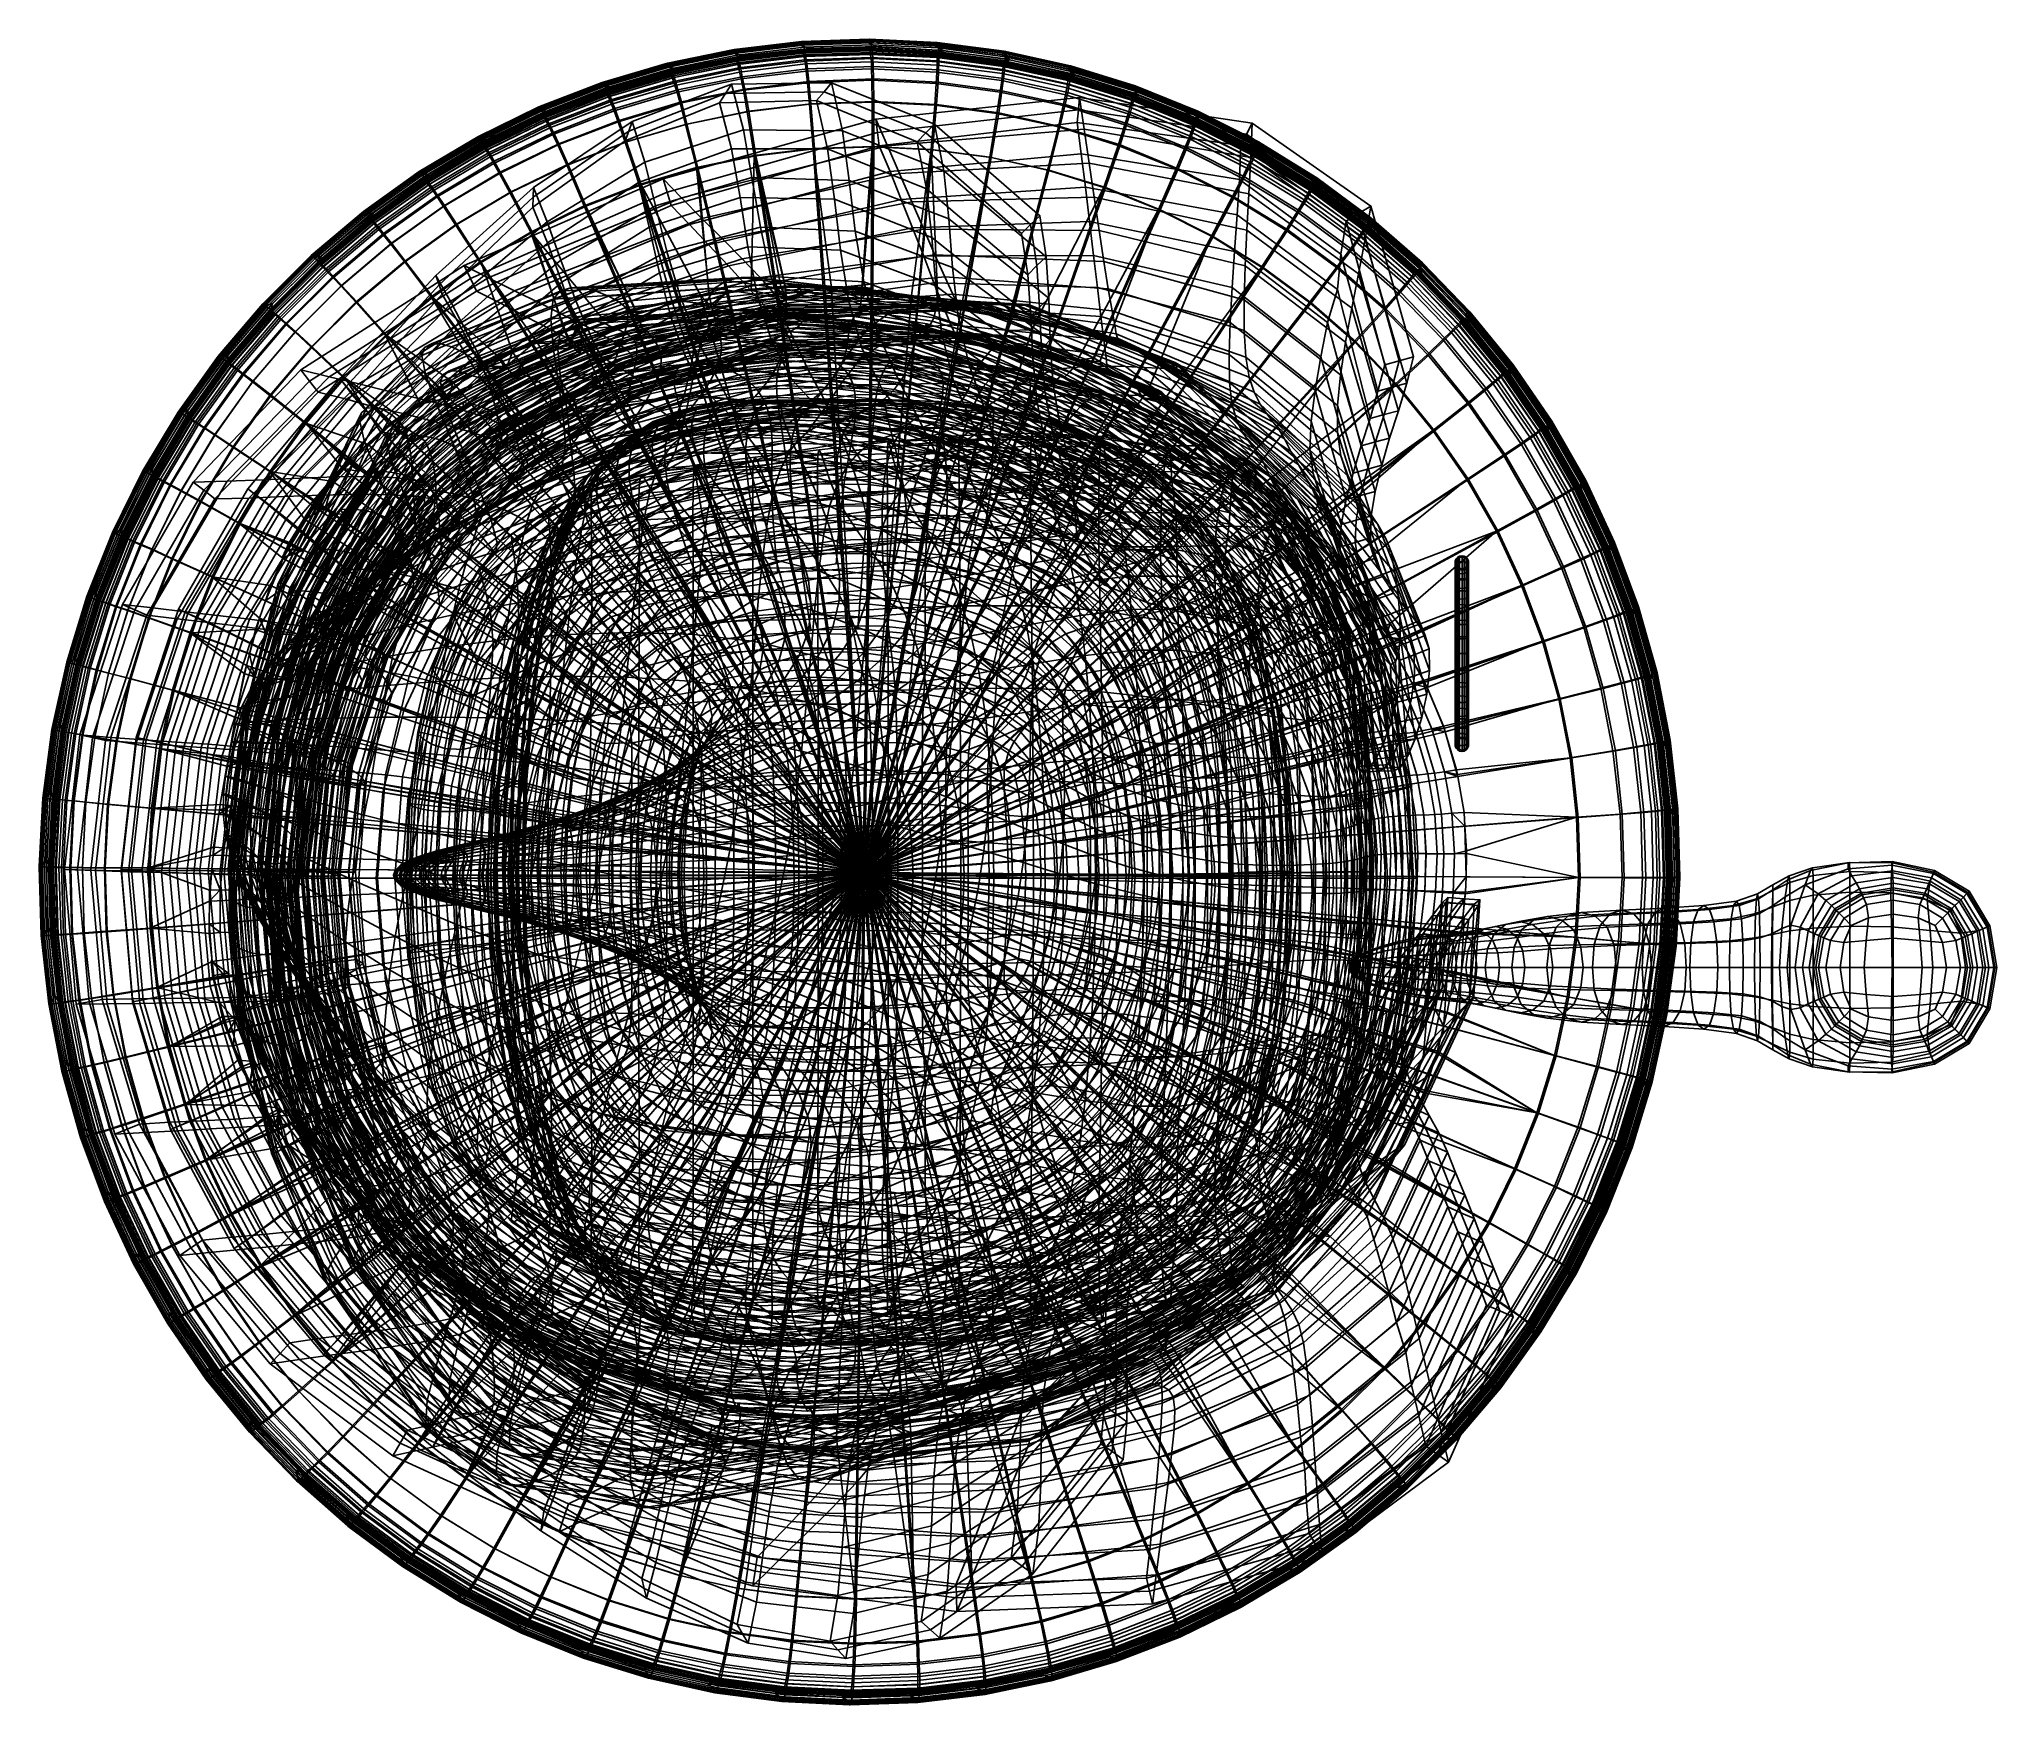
# Model space of a CAD drawing. Extents: x -0.279 to 0.454, y -0.309 to 0.314.
import ezdxf

# ---------------------------------------------------------------- set-up
doc = ezdxf.new("R2010")
doc.units = 0
doc.layers.add('CYLINDER', color=254, linetype='CONTINUOUS')
doc.layers.add('LOFT_1_LOFT_1', color=49, linetype='CONTINUOUS')

msp = doc.modelspace()

# ---------------------------------------------------------------- meshes
at = {"layer": 'CYLINDER'}
mesh = msp.add_polyface(dxfattribs=at)
corners = [(0.2534, 0.0841, 0.6479), (0.2534, 0.0841, 0.6479), (0.2534, 0.0841, 0.6805), (0.2534, 0.0841, 0.6805), (0.2534, 0.0841, 0.6805), (0.2534, 0.0841, 0.6805), (0.2534, 0.0897, 0.68), (0.2534, 0.0897, 0.68), (0.2534, 0.0897, 0.68), (0.2534, 0.0897, 0.68), (0.2534, 0.0952, 0.6785), (0.2534, 0.0952, 0.6785), (0.2534, 0.0952, 0.6785), (0.2534, 0.0952, 0.6785), (0.2534, 0.1003, 0.6761), (0.2534, 0.1003, 0.6761), (0.2534, 0.1003, 0.6761), (0.2534, 0.1003, 0.6761), (0.2534, 0.105, 0.6729), (0.2534, 0.105, 0.6729), (0.2534, 0.105, 0.6729), (0.2534, 0.105, 0.6729), (0.2534, 0.109, 0.6689), (0.2534, 0.109, 0.6689), (0.2534, 0.109, 0.6689), (0.2534, 0.109, 0.6689), (0.2534, 0.1122, 0.6642), (0.2534, 0.1122, 0.6642), (0.2534, 0.1122, 0.6642), (0.2534, 0.1122, 0.6642), (0.2534, 0.1146, 0.6591), (0.2534, 0.1146, 0.6591), (0.2534, 0.1146, 0.6591), (0.2534, 0.1146, 0.6591), (0.2534, 0.1161, 0.6536), (0.2534, 0.1161, 0.6536), (0.2534, 0.1161, 0.6536), (0.2534, 0.1161, 0.6536), (0.2534, 0.1166, 0.6479), (0.2534, 0.1166, 0.6479), (0.2534, 0.1166, 0.6479), (0.2534, 0.1166, 0.6479), (0.2534, 0.1161, 0.6423), (0.2534, 0.1161, 0.6423), (0.2534, 0.1161, 0.6423), (0.2534, 0.1161, 0.6423), (0.2534, 0.1146, 0.6368), (0.2534, 0.1146, 0.6368), (0.2534, 0.1146, 0.6368), (0.2534, 0.1146, 0.6368), (0.2534, 0.1122, 0.6317), (0.2534, 0.1122, 0.6317), (0.2534, 0.1122, 0.6317), (0.2534, 0.1122, 0.6317), (0.2534, 0.109, 0.627), (0.2534, 0.109, 0.627), (0.2534, 0.109, 0.627), (0.2534, 0.109, 0.627), (0.2534, 0.105, 0.623), (0.2534, 0.105, 0.623), (0.2534, 0.105, 0.623), (0.2534, 0.105, 0.623), (0.2534, 0.1003, 0.6197), (0.2534, 0.1003, 0.6197), (0.2534, 0.1003, 0.6197), (0.2534, 0.1003, 0.6197), (0.2534, 0.0952, 0.6173), (0.2534, 0.0952, 0.6173), (0.2534, 0.0952, 0.6173), (0.2534, 0.0952, 0.6173), (0.2534, 0.0897, 0.6159), (0.2534, 0.0897, 0.6159), (0.2534, 0.0897, 0.6159), (0.2534, 0.0897, 0.6159), (0.2534, 0.0841, 0.6154), (0.2534, 0.0841, 0.6154), (0.2534, 0.0841, 0.6154), (0.2534, 0.0841, 0.6154), (0.2534, 0.0784, 0.6159), (0.2534, 0.0784, 0.6159), (0.2534, 0.0784, 0.6159), (0.2534, 0.0784, 0.6159), (0.2534, 0.0729, 0.6173), (0.2534, 0.0729, 0.6173), (0.2534, 0.0729, 0.6173), (0.2534, 0.0729, 0.6173), (0.2534, 0.0678, 0.6197), (0.2534, 0.0678, 0.6197), (0.2534, 0.0678, 0.6197), (0.2534, 0.0678, 0.6197), (0.2534, 0.0631, 0.623), (0.2534, 0.0631, 0.623), (0.2534, 0.0631, 0.623), (0.2534, 0.0631, 0.623), (0.2534, 0.0591, 0.627), (0.2534, 0.0591, 0.627), (0.2534, 0.0591, 0.627), (0.2534, 0.0591, 0.627), (0.2534, 0.0559, 0.6317), (0.2534, 0.0559, 0.6317), (0.2534, 0.0559, 0.6317), (0.2534, 0.0559, 0.6317), (0.2534, 0.0535, 0.6368), (0.2534, 0.0535, 0.6368), (0.2534, 0.0535, 0.6368), (0.2534, 0.0535, 0.6368), (0.2534, 0.052, 0.6423), (0.2534, 0.052, 0.6423), (0.2534, 0.052, 0.6423), (0.2534, 0.052, 0.6423), (0.2534, 0.0515, 0.6479), (0.2534, 0.0515, 0.6479), (0.2534, 0.0515, 0.6479), (0.2534, 0.0515, 0.6479), (0.2534, 0.052, 0.6536), (0.2534, 0.052, 0.6536), (0.2534, 0.052, 0.6536), (0.2534, 0.052, 0.6536), (0.2534, 0.0535, 0.6591), (0.2534, 0.0535, 0.6591), (0.2534, 0.0535, 0.6591), (0.2534, 0.0535, 0.6591), (0.2534, 0.0559, 0.6642), (0.2534, 0.0559, 0.6642), (0.2534, 0.0559, 0.6642), (0.2534, 0.0559, 0.6642), (0.2534, 0.0591, 0.6689), (0.2534, 0.0591, 0.6689), (0.2534, 0.0591, 0.6689), (0.2534, 0.0591, 0.6689), (0.2534, 0.0631, 0.6729), (0.2534, 0.0631, 0.6729), (0.2534, 0.0631, 0.6729), (0.2534, 0.0631, 0.6729), (0.2534, 0.0678, 0.6761), (0.2534, 0.0678, 0.6761), (0.2534, 0.0678, 0.6761), (0.2534, 0.0678, 0.6761), (0.2534, 0.0729, 0.6785), (0.2534, 0.0729, 0.6785), (0.2534, 0.0729, 0.6785), (0.2534, 0.0729, 0.6785), (0.2534, 0.0784, 0.68), (0.2534, 0.0784, 0.68), (0.2534, 0.0784, 0.68), (0.2534, 0.0784, 0.68)]
mesh.append_faces([[corners[k] for k in face] for face in [(0, 2, 6, 6), (3, 4, 8, 7), (5, 1, 9, 9), (0, 6, 10, 10), (7, 8, 12, 11), (9, 1, 13, 13), (0, 10, 14, 14), (11, 12, 16, 15), (13, 1, 17, 17), (0, 14, 18, 18), (15, 16, 20, 19), (17, 1, 21, 21), (0, 18, 22, 22), (19, 20, 24, 23), (21, 1, 25, 25), (0, 22, 26, 26), (23, 24, 28, 27), (25, 1, 29, 29), (0, 26, 30, 30), (27, 28, 32, 31), (29, 1, 33, 33), (0, 30, 34, 34), (31, 32, 36, 35), (33, 1, 37, 37), (0, 34, 38, 38), (35, 36, 40, 39), (37, 1, 41, 41), (0, 38, 42, 42), (39, 40, 44, 43), (41, 1, 45, 45), (0, 42, 46, 46), (43, 44, 48, 47), (45, 1, 49, 49), (0, 46, 50, 50), (47, 48, 52, 51), (49, 1, 53, 53), (0, 50, 54, 54), (51, 52, 56, 55), (53, 1, 57, 57), (0, 54, 58, 58), (55, 56, 60, 59), (57, 1, 61, 61), (0, 58, 62, 62), (59, 60, 64, 63), (61, 1, 65, 65), (0, 62, 66, 66), (63, 64, 68, 67), (65, 1, 69, 69), (0, 66, 70, 70), (67, 68, 72, 71), (69, 1, 73, 73), (0, 70, 74, 74), (71, 72, 76, 75), (73, 1, 77, 77), (0, 74, 78, 78), (75, 76, 80, 79), (77, 1, 81, 81), (0, 78, 82, 82), (79, 80, 84, 83), (81, 1, 85, 85), (0, 82, 86, 86), (83, 84, 88, 87), (85, 1, 89, 89), (0, 86, 90, 90), (87, 88, 92, 91), (89, 1, 93, 93), (0, 90, 94, 94), (91, 92, 96, 95), (93, 1, 97, 97), (0, 94, 98, 98), (95, 96, 100, 99), (97, 1, 101, 101), (0, 98, 102, 102), (99, 100, 104, 103), (101, 1, 105, 105), (0, 102, 106, 106), (103, 104, 108, 107), (105, 1, 109, 109), (0, 106, 110, 110), (107, 108, 112, 111), (109, 1, 113, 113), (0, 110, 114, 114), (111, 112, 116, 115), (113, 1, 117, 117), (0, 114, 118, 118), (115, 116, 120, 119), (117, 1, 121, 121), (0, 118, 122, 122), (119, 120, 124, 123), (121, 1, 125, 125), (0, 122, 126, 126), (123, 124, 128, 127), (125, 1, 129, 129), (0, 126, 130, 130), (127, 128, 132, 131), (129, 1, 133, 133), (0, 130, 134, 134), (131, 132, 136, 135), (133, 1, 137, 137), (0, 134, 138, 138), (135, 136, 140, 139), (137, 1, 141, 141), (0, 138, 142, 142), (139, 140, 144, 143), (141, 1, 145, 145), (0, 142, 2, 2), (143, 144, 4, 3), (145, 1, 5, 5)]])
at = {"layer": 'LOFT_1_LOFT_1'}
mesh = msp.add_polyface(dxfattribs=at)
corners = [(-0.0177, 0.3046, 0.694), (-0.0421, 0.2996, 0.6898), (-0.0423, 0.3002, 0.6902), (-0.0178, 0.3052, 0.6945), (-0.0426, 0.3007, 0.6907), (-0.018, 0.3058, 0.695), (-0.0428, 0.3012, 0.6912), (-0.0182, 0.3062, 0.6955), (-0.0429, 0.3015, 0.6917), (-0.0183, 0.3066, 0.6959), (-0.0431, 0.3017, 0.6921), (-0.0184, 0.3068, 0.6964), (-0.043, 0.3013, 0.6926), (-0.0184, 0.3063, 0.6969), (-0.0431, 0.3011, 0.6931), (-0.0185, 0.3061, 0.6974), (-0.0431, 0.3011, 0.6935), (-0.0186, 0.3062, 0.6978), (-0.0404, 0.2943, 0.6877), (-0.064, 0.2873, 0.6837), (-0.065, 0.2898, 0.6844), (-0.0412, 0.2968, 0.6885), (-0.0656, 0.2913, 0.685), (-0.0417, 0.2983, 0.6891), (-0.0661, 0.2925, 0.6857), (-0.0664, 0.2931, 0.6861), (-0.0666, 0.2936, 0.6866), (-0.0668, 0.2941, 0.6871), (-0.067, 0.2944, 0.6875), (-0.0672, 0.2946, 0.688), (-0.0671, 0.2942, 0.6885), (-0.0671, 0.294, 0.689), (-0.0672, 0.294, 0.6894), (-0.065, 0.2961, 0.6901), (-0.0408, 0.303, 0.6943), (-0.0907, 0.2849, 0.6855), (-0.0886, 0.2872, 0.6862), (-0.0175, 0.3064, 0.6912), (-0.0177, 0.3073, 0.6919), (-0.0424, 0.3022, 0.6876), (-0.0421, 0.3013, 0.687), (-0.018, 0.3081, 0.6926), (-0.0427, 0.303, 0.6883), (-0.0182, 0.3088, 0.6934), (-0.043, 0.3037, 0.6891), (-0.0185, 0.3094, 0.6942), (-0.0433, 0.3042, 0.6899), (-0.0187, 0.3098, 0.695), (-0.0435, 0.3047, 0.6907), (-0.0189, 0.3101, 0.6959), (-0.0438, 0.305, 0.6916), (-0.0191, 0.3102, 0.6968), (-0.044, 0.3051, 0.6925), (-0.0191, 0.3098, 0.6977), (-0.044, 0.3047, 0.6933), (-0.0192, 0.3096, 0.6982), (-0.044, 0.3044, 0.6938), (-0.0401, 0.2951, 0.6845), (-0.0409, 0.2979, 0.6854), (-0.0648, 0.2909, 0.6813), (-0.0637, 0.2881, 0.6805), (-0.0415, 0.2998, 0.6861), (-0.0655, 0.2927, 0.682), (-0.0662, 0.2942, 0.6828), (-0.0666, 0.2951, 0.6835), (-0.067, 0.2959, 0.6842), (-0.0673, 0.2965, 0.6849), (-0.0676, 0.2971, 0.6857), (-0.0679, 0.2975, 0.6865), (-0.0682, 0.2978, 0.6874), (-0.0684, 0.2979, 0.6883), (-0.0684, 0.2975, 0.6892), (-0.0684, 0.2973, 0.6897), (-0.0901, 0.286, 0.6795), (-0.0896, 0.2851, 0.6789), (-0.0906, 0.2867, 0.6802), (-0.091, 0.2873, 0.6809), (-0.0913, 0.2879, 0.6817), (-0.0916, 0.2883, 0.6825), (-0.0919, 0.2886, 0.6834), (-0.0921, 0.2887, 0.6843), (-0.0921, 0.2883, 0.6852), (-0.0921, 0.2881, 0.6857), (-0.0441, 0.3038, 0.6943), (-0.0193, 0.3089, 0.6986), (-0.0684, 0.2966, 0.6902), (-0.092, 0.2874, 0.6862), (-0.0161, 0.3078, 0.6986)]
mesh.append_faces([[corners[k] for k in face] for face in [(0, 1, 2, 3), (3, 2, 4, 5), (5, 4, 6, 7), (7, 6, 8, 9), (9, 8, 10, 11), (11, 10, 12, 13), (13, 12, 14, 15), (15, 14, 16, 17), (18, 19, 20, 21), (21, 20, 22, 23), (23, 22, 24, 1), (1, 24, 25, 2), (2, 25, 26, 4), (4, 26, 27, 6), (6, 27, 28, 8), (8, 28, 29, 10), (10, 29, 30, 12), (12, 30, 31, 14), (14, 31, 32, 16), (16, 32, 33, 34), (32, 35, 36, 33), (37, 38, 39, 40), (38, 41, 42, 39), (41, 43, 44, 42), (43, 45, 46, 44), (45, 47, 48, 46), (47, 49, 50, 48), (49, 51, 52, 50), (51, 53, 54, 52), (53, 55, 56, 54), (57, 58, 59, 60), (58, 61, 62, 59), (61, 40, 63, 62), (40, 39, 64, 63), (39, 42, 65, 64), (42, 44, 66, 65), (44, 46, 67, 66), (46, 48, 68, 67), (48, 50, 69, 68), (50, 52, 70, 69), (52, 54, 71, 70), (54, 56, 72, 71), (63, 64, 73, 74), (64, 65, 75, 73), (65, 66, 76, 75), (66, 67, 77, 76), (67, 68, 78, 77), (68, 69, 79, 78), (69, 70, 80, 79), (70, 71, 81, 80), (71, 72, 82, 81), (83, 56, 55, 84), (85, 72, 56, 83), (86, 82, 72, 85), (84, 87, 34, 83), (83, 34, 33, 85), (85, 33, 36, 86)]])
mesh = msp.add_polyface(dxfattribs=at)
corners = [(0.0325, 0.2987, 0.6997), (0.0084, 0.2978, 0.6953), (0.0079, 0.3021, 0.6962), (0.0324, 0.303, 0.7006), (0.0076, 0.3048, 0.697), (0.0323, 0.3056, 0.7015), (0.0073, 0.3063, 0.6977), (0.0321, 0.3072, 0.7022), (0.0071, 0.3076, 0.6984), (0.032, 0.3084, 0.7029), (0.007, 0.3082, 0.6989), (0.0319, 0.3091, 0.7034), (0.0068, 0.3088, 0.6994), (0.0318, 0.3097, 0.7039), (0.0067, 0.3092, 0.6999), (0.0318, 0.3101, 0.7044), (0.0066, 0.3095, 0.7003), (0.0317, 0.3104, 0.7048), (0.0065, 0.3098, 0.7008), (0.0316, 0.3107, 0.7053), (0.0065, 0.3093, 0.7013), (0.0315, 0.3102, 0.7058), (0.0064, 0.3091, 0.7018), (0.0314, 0.31, 0.7063), (0.0063, 0.3091, 0.7022), (0.0313, 0.31, 0.7067), (0.009, 0.3106, 0.703), (0.0341, 0.3113, 0.7076), (-0.0164, 0.2992, 0.6919), (-0.017, 0.3018, 0.6927), (-0.0173, 0.3034, 0.6933), (-0.0177, 0.3046, 0.694), (-0.0178, 0.3052, 0.6945), (-0.018, 0.3058, 0.695), (-0.0182, 0.3062, 0.6955), (-0.0183, 0.3066, 0.6959), (-0.0184, 0.3068, 0.6964), (-0.0184, 0.3063, 0.6969), (-0.0185, 0.3061, 0.6974), (-0.0186, 0.3062, 0.6978), (-0.0161, 0.3078, 0.6986), (-0.0417, 0.2983, 0.6891), (-0.0421, 0.2996, 0.6898), (-0.0431, 0.3011, 0.6935), (-0.0408, 0.303, 0.6943), (0.0331, 0.2992, 0.6965), (0.033, 0.3038, 0.6975), (0.0084, 0.303, 0.6931), (0.0089, 0.2983, 0.6921), (0.0328, 0.3068, 0.6984), (0.008, 0.3059, 0.694), (0.0327, 0.3087, 0.6993), (0.0077, 0.3078, 0.6948), (0.0325, 0.3102, 0.7002), (0.0075, 0.3093, 0.6957), (0.0324, 0.3112, 0.7009), (0.0073, 0.3103, 0.6964), (0.0323, 0.312, 0.7016), (0.0071, 0.3111, 0.6971), (0.0321, 0.3127, 0.7024), (0.0069, 0.3118, 0.6978), (0.032, 0.3133, 0.7032), (0.0067, 0.3124, 0.6986), (0.0318, 0.3137, 0.704), (0.0065, 0.3128, 0.6995), (0.0317, 0.314, 0.7049), (0.0063, 0.3131, 0.7004), (0.0315, 0.3141, 0.7058), (0.0062, 0.3132, 0.7012), (0.0314, 0.3138, 0.7067), (0.006, 0.3129, 0.7021), (0.0313, 0.3135, 0.7072), (0.006, 0.3126, 0.7026), (-0.0166, 0.303, 0.6896), (-0.016, 0.3, 0.6887), (-0.0171, 0.3048, 0.6904), (-0.0175, 0.3064, 0.6912), (-0.0177, 0.3073, 0.6919), (-0.018, 0.3081, 0.6926), (-0.0182, 0.3088, 0.6934), (-0.0185, 0.3094, 0.6942), (-0.0187, 0.3098, 0.695), (-0.0189, 0.3101, 0.6959), (-0.0191, 0.3102, 0.6968), (-0.0191, 0.3098, 0.6977), (-0.0192, 0.3096, 0.6982), (-0.0415, 0.2998, 0.6861), (-0.0409, 0.2979, 0.6854), (-0.0421, 0.3013, 0.687), (0.0058, 0.3119, 0.7031), (0.031, 0.3128, 0.7076), (-0.0193, 0.3089, 0.6986)]
mesh.append_faces([[corners[k] for k in face] for face in [(0, 1, 2, 3), (3, 2, 4, 5), (5, 4, 6, 7), (7, 6, 8, 9), (9, 8, 10, 11), (11, 10, 12, 13), (13, 12, 14, 15), (15, 14, 16, 17), (17, 16, 18, 19), (19, 18, 20, 21), (21, 20, 22, 23), (23, 22, 24, 25), (25, 24, 26, 27), (2, 28, 29, 4), (4, 29, 30, 6), (6, 30, 31, 8), (8, 31, 32, 10), (10, 32, 33, 12), (12, 33, 34, 14), (14, 34, 35, 16), (16, 35, 36, 18), (18, 36, 37, 20), (20, 37, 38, 22), (22, 38, 39, 24), (24, 39, 40, 26), (30, 41, 42, 31), (39, 43, 44, 40), (45, 46, 47, 48), (46, 49, 50, 47), (49, 51, 52, 50), (51, 53, 54, 52), (53, 55, 56, 54), (55, 57, 58, 56), (57, 59, 60, 58), (59, 61, 62, 60), (61, 63, 64, 62), (63, 65, 66, 64), (65, 67, 68, 66), (67, 69, 70, 68), (69, 71, 72, 70), (47, 50, 73, 74), (50, 52, 75, 73), (52, 54, 76, 75), (54, 56, 77, 76), (56, 58, 78, 77), (58, 60, 79, 78), (60, 62, 80, 79), (62, 64, 81, 80), (64, 66, 82, 81), (66, 68, 83, 82), (68, 70, 84, 83), (70, 72, 85, 84), (73, 75, 86, 87), (75, 76, 88, 86), (89, 72, 71, 90), (91, 85, 72, 89), (90, 27, 26, 89), (89, 26, 40, 91)]])
mesh = msp.add_polyface(dxfattribs=at)
corners = [(0.0805, 0.2943, 0.7085), (0.0566, 0.2975, 0.7041), (0.0568, 0.3018, 0.7051), (0.0811, 0.2986, 0.7095), (0.0569, 0.3044, 0.706), (0.0814, 0.3012, 0.7105), (0.0569, 0.306, 0.7067), (0.0815, 0.3027, 0.7112), (0.0569, 0.3072, 0.7074), (0.0816, 0.3039, 0.712), (0.0569, 0.3079, 0.7079), (0.0816, 0.3046, 0.7125), (0.0568, 0.3084, 0.7084), (0.0816, 0.3051, 0.713), (0.0568, 0.3089, 0.7089), (0.0816, 0.3056, 0.7135), (0.0567, 0.3092, 0.7094), (0.0816, 0.3059, 0.714), (0.0567, 0.3095, 0.7099), (0.0815, 0.3061, 0.7145), (0.0565, 0.309, 0.7104), (0.0813, 0.3057, 0.715), (0.0564, 0.3088, 0.7108), (0.0812, 0.3055, 0.7154), (0.0563, 0.3088, 0.7112), (0.0812, 0.3055, 0.7158), (0.0592, 0.3098, 0.7121), (0.0841, 0.3063, 0.7168), (0.0325, 0.2987, 0.6997), (0.0324, 0.303, 0.7006), (0.0323, 0.3056, 0.7015), (0.0321, 0.3072, 0.7022), (0.032, 0.3084, 0.7029), (0.0319, 0.3091, 0.7034), (0.0318, 0.3097, 0.7039), (0.0318, 0.3101, 0.7044), (0.0317, 0.3104, 0.7048), (0.0316, 0.3107, 0.7053), (0.0315, 0.3102, 0.7058), (0.0314, 0.31, 0.7063), (0.0313, 0.31, 0.7067), (0.0341, 0.3113, 0.7076), (0.0812, 0.2948, 0.7053), (0.0818, 0.2994, 0.7064), (0.0575, 0.3026, 0.7019), (0.0573, 0.298, 0.7009), (0.0821, 0.3023, 0.7075), (0.0576, 0.3056, 0.7029), (0.0823, 0.3042, 0.7084), (0.0576, 0.3075, 0.7038), (0.0824, 0.3057, 0.7093), (0.0576, 0.309, 0.7047), (0.0824, 0.3067, 0.71), (0.0575, 0.31, 0.7054), (0.0824, 0.3075, 0.7108), (0.0575, 0.3108, 0.7062), (0.0824, 0.3081, 0.7116), (0.0574, 0.3115, 0.707), (0.0823, 0.3087, 0.7124), (0.0573, 0.312, 0.7078), (0.0823, 0.3091, 0.7133), (0.0572, 0.3125, 0.7087), (0.0822, 0.3094, 0.7142), (0.057, 0.3128, 0.7095), (0.082, 0.3096, 0.7151), (0.0569, 0.3129, 0.7104), (0.0818, 0.3092, 0.7159), (0.0567, 0.3125, 0.7113), (0.0816, 0.3089, 0.7164), (0.0566, 0.3122, 0.7118), (0.0332, 0.2907, 0.6955), (0.0331, 0.2992, 0.6965), (0.0567, 0.2896, 0.6998), (0.033, 0.3038, 0.6975), (0.0328, 0.3068, 0.6984), (0.0327, 0.3087, 0.6993), (0.0325, 0.3102, 0.7002), (0.0324, 0.3112, 0.7009), (0.0323, 0.312, 0.7016), (0.0321, 0.3127, 0.7024), (0.032, 0.3133, 0.7032), (0.0318, 0.3137, 0.704), (0.0317, 0.314, 0.7049), (0.0315, 0.3141, 0.7058), (0.0314, 0.3138, 0.7067), (0.0313, 0.3135, 0.7072), (0.0563, 0.3115, 0.7122), (0.0813, 0.3082, 0.7168), (0.031, 0.3128, 0.7076)]
mesh.append_faces([[corners[k] for k in face] for face in [(0, 1, 2, 3), (3, 2, 4, 5), (5, 4, 6, 7), (7, 6, 8, 9), (9, 8, 10, 11), (11, 10, 12, 13), (13, 12, 14, 15), (15, 14, 16, 17), (17, 16, 18, 19), (19, 18, 20, 21), (21, 20, 22, 23), (23, 22, 24, 25), (25, 24, 26, 27), (1, 28, 29, 2), (2, 29, 30, 4), (4, 30, 31, 6), (6, 31, 32, 8), (8, 32, 33, 10), (10, 33, 34, 12), (12, 34, 35, 14), (14, 35, 36, 16), (16, 36, 37, 18), (18, 37, 38, 20), (20, 38, 39, 22), (22, 39, 40, 24), (24, 40, 41, 26), (42, 43, 44, 45), (43, 46, 47, 44), (46, 48, 49, 47), (48, 50, 51, 49), (50, 52, 53, 51), (52, 54, 55, 53), (54, 56, 57, 55), (56, 58, 59, 57), (58, 60, 61, 59), (60, 62, 63, 61), (62, 64, 65, 63), (64, 66, 67, 65), (66, 68, 69, 67), (70, 71, 45, 72), (45, 44, 73, 71), (44, 47, 74, 73), (47, 49, 75, 74), (49, 51, 76, 75), (51, 53, 77, 76), (53, 55, 78, 77), (55, 57, 79, 78), (57, 59, 80, 79), (59, 61, 81, 80), (61, 63, 82, 81), (63, 65, 83, 82), (65, 67, 84, 83), (67, 69, 85, 84), (27, 26, 86, 87), (88, 85, 69, 86), (86, 69, 68, 87), (86, 26, 41, 88)]])
mesh = msp.add_polyface(dxfattribs=at)
corners = [(0.1247, 0.2743, 0.7159), (0.1023, 0.2813, 0.7116), (0.1041, 0.2892, 0.7129), (0.1272, 0.282, 0.7173), (0.105, 0.2933, 0.714), (0.1284, 0.2861, 0.7185), (0.1055, 0.2959, 0.715), (0.1291, 0.2886, 0.7195), (0.1057, 0.2974, 0.7158), (0.1295, 0.29, 0.7203), (0.1059, 0.2986, 0.7165), (0.1297, 0.2912, 0.7211), (0.106, 0.2992, 0.7171), (0.1298, 0.2918, 0.7216), (0.106, 0.2998, 0.7176), (0.1299, 0.2924, 0.7221), (0.1061, 0.3002, 0.7181), (0.13, 0.2928, 0.7226), (0.106, 0.3005, 0.7186), (0.13, 0.2931, 0.7232), (0.106, 0.3008, 0.7191), (0.13, 0.2933, 0.7236), (0.1058, 0.3003, 0.7195), (0.1297, 0.2929, 0.7241), (0.1057, 0.3001, 0.72), (0.1296, 0.2927, 0.7245), (0.1056, 0.3001, 0.7204), (0.1295, 0.2927, 0.725), (0.0982, 0.2651, 0.7107), (0.0766, 0.2699, 0.7067), (0.0793, 0.2863, 0.7073), (0.0805, 0.2943, 0.7085), (0.0811, 0.2986, 0.7095), (0.0814, 0.3012, 0.7105), (0.0815, 0.3027, 0.7112), (0.0816, 0.3039, 0.712), (0.0816, 0.3046, 0.7125), (0.0816, 0.3051, 0.713), (0.0816, 0.3056, 0.7135), (0.0816, 0.3059, 0.714), (0.0815, 0.3061, 0.7145), (0.0813, 0.3057, 0.715), (0.0812, 0.3055, 0.7154), (0.0812, 0.3055, 0.7158), (0.0841, 0.3063, 0.7168), (0.1086, 0.3006, 0.7214), (0.1254, 0.2745, 0.7127), (0.1279, 0.2825, 0.7141), (0.1048, 0.2896, 0.7097), (0.1029, 0.2814, 0.7084), (0.1293, 0.2868, 0.7154), (0.1058, 0.2941, 0.7109), (0.13, 0.2897, 0.7165), (0.1064, 0.297, 0.712), (0.1305, 0.2915, 0.7175), (0.1067, 0.2988, 0.7129), (0.1308, 0.2929, 0.7185), (0.1069, 0.3003, 0.7139), (0.131, 0.2938, 0.7192), (0.107, 0.3013, 0.7147), (0.1311, 0.2946, 0.72), (0.107, 0.302, 0.7154), (0.1312, 0.2962, 0.7226), (0.1311, 0.2965, 0.7235), (0.1069, 0.304, 0.7188), (0.107, 0.3037, 0.7179), (0.131, 0.2966, 0.7243), (0.1068, 0.3041, 0.7197), (0.1307, 0.2962, 0.7252), (0.1065, 0.3037, 0.7206), (0.1305, 0.296, 0.7256), (0.1064, 0.3035, 0.721), (0.0772, 0.2698, 0.7034), (0.08, 0.2865, 0.7041), (0.0988, 0.265, 0.7075), (0.0812, 0.2948, 0.7053), (0.0818, 0.2994, 0.7064), (0.0821, 0.3023, 0.7075), (0.0823, 0.3042, 0.7084), (0.0824, 0.3057, 0.7093), (0.0824, 0.3067, 0.71), (0.0824, 0.3075, 0.7108), (0.1071, 0.3027, 0.7162), (0.0824, 0.3081, 0.7116), (0.1071, 0.3033, 0.7171), (0.0823, 0.3087, 0.7124), (0.0823, 0.3091, 0.7133), (0.0822, 0.3094, 0.7142), (0.082, 0.3096, 0.7151), (0.0818, 0.3092, 0.7159), (0.0816, 0.3089, 0.7164), (0.0813, 0.3082, 0.7168), (0.1059, 0.3028, 0.7214), (0.13, 0.2953, 0.726)]
mesh.append_faces([[corners[k] for k in face] for face in [(0, 1, 2, 3), (3, 2, 4, 5), (5, 4, 6, 7), (7, 6, 8, 9), (9, 8, 10, 11), (11, 10, 12, 13), (13, 12, 14, 15), (15, 14, 16, 17), (17, 16, 18, 19), (19, 18, 20, 21), (21, 20, 22, 23), (23, 22, 24, 25), (25, 24, 26, 27), (28, 29, 30, 1), (1, 30, 31, 2), (2, 31, 32, 4), (4, 32, 33, 6), (6, 33, 34, 8), (8, 34, 35, 10), (10, 35, 36, 12), (12, 36, 37, 14), (14, 37, 38, 16), (16, 38, 39, 18), (18, 39, 40, 20), (20, 40, 41, 22), (22, 41, 42, 24), (24, 42, 43, 26), (26, 43, 44, 45), (46, 47, 48, 49), (47, 50, 51, 48), (50, 52, 53, 51), (52, 54, 55, 53), (54, 56, 57, 55), (56, 58, 59, 57), (58, 60, 61, 59), (62, 63, 64, 65), (63, 66, 67, 64), (66, 68, 69, 67), (68, 70, 71, 69), (72, 73, 49, 74), (73, 75, 48, 49), (48, 51, 76, 75), (51, 53, 77, 76), (53, 55, 78, 77), (55, 57, 79, 78), (57, 59, 80, 79), (59, 61, 81, 80), (61, 82, 83, 81), (82, 84, 85, 83), (84, 65, 86, 85), (65, 64, 87, 86), (64, 67, 88, 87), (67, 69, 89, 88), (69, 71, 90, 89), (91, 90, 71, 92), (92, 71, 70, 93), (92, 45, 44, 91)]])
mesh = msp.add_polyface(dxfattribs=at)
corners = [(0.0174, 0.2978, 0.3672), (0.0215, 0.2798, 0.3788), (-0.0156, 0.2802, 0.4013), (-0.0201, 0.2972, 0.3901), (0.024, 0.2612, 0.3931), (-0.0124, 0.2623, 0.4154), (0.0263, 0.2422, 0.4082), (-0.0092, 0.2437, 0.4305), (-0.0442, 0.2346, 0.4556), (-0.0485, 0.2517, 0.4406), (0.0295, 0.2232, 0.4221), (-0.0053, 0.2253, 0.4443), (-0.0391, 0.2175, 0.4692), (0.0557, 0.2229, -0.1856), (0.0519, 0.2328, -0.2015), (-0.0141, 0.2214, -0.1925), (-0.0076, 0.2141, -0.1761), (0.0477, 0.2434, -0.2166), (-0.0212, 0.2292, -0.2082), (0.0435, 0.2541, -0.2313), (-0.0286, 0.2371, -0.2234), (0.0393, 0.2645, -0.2457), (-0.0358, 0.2447, -0.2385), (0.0352, 0.2742, -0.2606), (-0.0426, 0.2518, -0.2539), (-0.0245, 0.2902, 0.3814), (-0.02, 0.273, 0.3927), (0.0159, 0.273, 0.3707), (0.0118, 0.2911, 0.3589), (-0.0168, 0.2548, 0.4071), (0.0185, 0.2542, 0.3851), (-0.0139, 0.2363, 0.4223), (0.0207, 0.2351, 0.4002), (-0.0104, 0.2184, 0.4359), (0.0237, 0.2165, 0.414), (-0.047, 0.2266, 0.447), (-0.0427, 0.2101, 0.4605), (-0.0093, 0.2249, -0.171), (-0.016, 0.2318, -0.1867), (0.0519, 0.2429, -0.1948), (0.0561, 0.2334, -0.1797), (-0.0234, 0.2393, -0.202), (0.0474, 0.2532, -0.2096), (-0.0311, 0.247, -0.2171), (0.0428, 0.2638, -0.2241), (-0.0387, 0.2547, -0.2323), (0.0383, 0.2742, -0.2388), (-0.0456, 0.2618, -0.2478), (0.034, 0.2841, -0.2537), (0.0146, 0.2944, 0.3631), (-0.0223, 0.2937, 0.3858), (-0.0441, 0.2568, -0.2509), (0.0346, 0.2791, -0.2572), (0.0326, 0.2739, 0.6986), (0.0287, 0.2207, 0.6996), (0.0174, 0.221, 0.6975), (0.0105, 0.2731, 0.6946), (0.0143, 0.221, 0.697), (0.0092, 0.2897, 0.6946), (0.0326, 0.2905, 0.6988), (0.0084, 0.2978, 0.6953), (0.0325, 0.2987, 0.6997), (0, 0.2212, 0.6944), (-0.0115, 0.2705, 0.6907), (-0.0037, 0.2208, 0.6937), (-0.0142, 0.2869, 0.6904), (-0.0156, 0.295, 0.6911), (-0.0164, 0.2992, 0.6919), (0.0079, 0.3021, 0.6962), (-0.0127, 0.22, 0.6921), (-0.0219, 0.2191, 0.6905), (-0.0332, 0.266, 0.6869), (-0.0372, 0.2822, 0.6864), (-0.0393, 0.2901, 0.687), (-0.0404, 0.2943, 0.6877), (-0.0412, 0.2968, 0.6885), (-0.017, 0.3018, 0.6927), (-0.0417, 0.2983, 0.6891), (-0.0173, 0.3034, 0.6933), (-0.0284, 0.2184, 0.6893), (0.011, 0.273, 0.6914), (0.0332, 0.2738, 0.6953), (0.0288, 0.2213, 0.6962), (0.0149, 0.2215, 0.6936), (0.0097, 0.2899, 0.6913), (0.0332, 0.2907, 0.6955), (0.0331, 0.2992, 0.6965), (0.0089, 0.2983, 0.6921), (-0.0109, 0.2704, 0.6875), (0.0001, 0.2217, 0.691), (-0.0136, 0.2871, 0.6872), (-0.0151, 0.2954, 0.6879), (0.0084, 0.303, 0.6931), (-0.016, 0.3, 0.6887), (-0.0032, 0.2214, 0.6904), (-0.0326, 0.2659, 0.6837), (-0.0214, 0.2196, 0.6871), (-0.0367, 0.2823, 0.6832), (-0.0388, 0.2906, 0.6837), (-0.0401, 0.2951, 0.6845), (-0.0166, 0.303, 0.6896), (-0.0409, 0.2979, 0.6854), (-0.0016, 0.2215, 0.6907), (-0.0285, 0.2189, 0.6859)]
mesh.append_faces([[corners[k] for k in face] for face in [(0, 1, 2, 3), (1, 4, 5, 2), (4, 6, 7, 5), (5, 7, 8, 9), (6, 10, 11, 7), (7, 11, 12, 8), (13, 14, 15, 16), (14, 17, 18, 15), (17, 19, 20, 18), (19, 21, 22, 20), (21, 23, 24, 22), (25, 26, 27, 28), (26, 29, 30, 27), (29, 31, 32, 30), (31, 33, 34, 32), (35, 36, 33, 31), (37, 38, 39, 40), (38, 41, 42, 39), (41, 43, 44, 42), (43, 45, 46, 44), (45, 47, 48, 46), (28, 49, 50, 25), (49, 0, 3, 50), (47, 51, 52, 48), (51, 24, 23, 52), (53, 54, 55, 56), (55, 57, 56, 56), (53, 56, 58, 59), (59, 58, 60, 61), (62, 63, 56, 57), (64, 63, 62, 62), (56, 63, 65, 58), (58, 65, 66, 60), (60, 66, 67, 68), (69, 70, 71, 63), (63, 64, 69, 69), (63, 71, 72, 65), (65, 72, 73, 66), (66, 73, 74, 67), (67, 74, 75, 76), (76, 75, 77, 78), (71, 70, 79, 79), (80, 81, 82, 83), (80, 84, 85, 81), (85, 86, 87, 84), (80, 88, 89, 83), (80, 84, 90, 88), (84, 87, 91, 90), (87, 92, 93, 91), (94, 88, 95, 96), (88, 90, 97, 95), (90, 91, 98, 97), (91, 93, 99, 98), (93, 100, 101, 99), (88, 94, 102, 102), (88, 102, 89, 89), (103, 96, 95, 95)]])
mesh = msp.add_polyface(dxfattribs=at)
corners = [(0.112, 0.2804, -0.2454), (0.1102, 0.2923, -0.2598), (0.1748, 0.2827, -0.2651), (0.1743, 0.2698, -0.2512), (0.1098, 0.2876, -0.2636), (0.1727, 0.2785, -0.269), (0.1093, 0.2829, -0.2673), (0.1706, 0.2743, -0.2729), (0.1746, 0.2695, 0.7291), (0.1525, 0.2807, 0.7247), (0.1528, 0.2819, 0.7255), (0.1751, 0.2706, 0.7299), (0.153, 0.2825, 0.7261), (0.1753, 0.2712, 0.7305), (0.1531, 0.283, 0.7266), (0.1755, 0.2717, 0.731), (0.1532, 0.2834, 0.7271), (0.1756, 0.2721, 0.7315), (0.1532, 0.2837, 0.7277), (0.1756, 0.2724, 0.7321), (0.1532, 0.2839, 0.7282), (0.1757, 0.2726, 0.7326), (0.153, 0.2835, 0.7286), (0.1753, 0.2722, 0.733), (0.1528, 0.2833, 0.729), (0.1752, 0.272, 0.7334), (0.1527, 0.2833, 0.7295), (0.1751, 0.272, 0.7339), (0.1557, 0.2833, 0.7304), (0.1781, 0.2717, 0.7348), (0.1495, 0.273, 0.7216), (0.1272, 0.282, 0.7173), (0.1284, 0.2861, 0.7185), (0.1511, 0.2769, 0.7229), (0.1291, 0.2886, 0.7195), (0.152, 0.2793, 0.7239), (0.1295, 0.29, 0.7203), (0.1297, 0.2912, 0.7211), (0.1298, 0.2918, 0.7216), (0.1299, 0.2924, 0.7221), (0.13, 0.2928, 0.7226), (0.13, 0.2931, 0.7232), (0.13, 0.2933, 0.7236), (0.1297, 0.2929, 0.7241), (0.1296, 0.2927, 0.7245), (0.1295, 0.2927, 0.725), (0.1325, 0.293, 0.7259), (0.1056, 0.3001, 0.7204), (0.1086, 0.3006, 0.7214), (0.1759, 0.2708, 0.7264), (0.1765, 0.2722, 0.7274), (0.1541, 0.2835, 0.723), (0.1536, 0.2821, 0.722), (0.1768, 0.273, 0.7282), (0.1543, 0.2844, 0.7237), (0.177, 0.2737, 0.729), (0.1545, 0.2851, 0.7245), (0.1772, 0.2743, 0.7298), (0.1546, 0.2858, 0.7254), (0.1773, 0.2748, 0.7307), (0.1547, 0.2863, 0.7262), (0.1773, 0.2752, 0.7316), (0.1547, 0.2867, 0.7271), (0.1773, 0.2755, 0.7325), (0.1547, 0.287, 0.728), (0.1772, 0.2756, 0.7333), (0.1545, 0.2871, 0.7289), (0.1768, 0.2753, 0.7342), (0.1542, 0.2867, 0.7297), (0.1766, 0.275, 0.7346), (0.154, 0.2865, 0.7302), (0.1504, 0.2734, 0.7185), (0.152, 0.2776, 0.7198), (0.1293, 0.2868, 0.7154), (0.1279, 0.2825, 0.7141), (0.153, 0.2803, 0.721), (0.13, 0.2897, 0.7165), (0.1305, 0.2915, 0.7175), (0.1308, 0.2929, 0.7185), (0.131, 0.2938, 0.7192), (0.1311, 0.2946, 0.72), (0.1312, 0.2952, 0.7208), (0.1312, 0.2958, 0.7217), (0.1312, 0.2962, 0.7226), (0.1311, 0.2965, 0.7235), (0.131, 0.2966, 0.7243), (0.1307, 0.2962, 0.7252), (0.1305, 0.296, 0.7256), (0.1071, 0.3027, 0.7162), (0.107, 0.302, 0.7154), (0.1071, 0.3033, 0.7171), (0.107, 0.3037, 0.7179), (0.1535, 0.2858, 0.7306), (0.176, 0.2744, 0.735), (0.13, 0.2953, 0.726), (0.1059, 0.3028, 0.7214)]
mesh.append_faces([[corners[k] for k in face] for face in [(0, 1, 2, 3), (1, 4, 5, 2), (4, 6, 7, 5), (8, 9, 10, 11), (11, 10, 12, 13), (13, 12, 14, 15), (15, 14, 16, 17), (17, 16, 18, 19), (19, 18, 20, 21), (21, 20, 22, 23), (23, 22, 24, 25), (25, 24, 26, 27), (27, 26, 28, 29), (30, 31, 32, 33), (33, 32, 34, 35), (35, 34, 36, 9), (9, 36, 37, 10), (10, 37, 38, 12), (12, 38, 39, 14), (14, 39, 40, 16), (16, 40, 41, 18), (18, 41, 42, 20), (20, 42, 43, 22), (22, 43, 44, 24), (24, 44, 45, 26), (26, 45, 46, 28), (45, 47, 48, 46), (49, 50, 51, 52), (50, 53, 54, 51), (53, 55, 56, 54), (55, 57, 58, 56), (57, 59, 60, 58), (59, 61, 62, 60), (61, 63, 64, 62), (63, 65, 66, 64), (65, 67, 68, 66), (67, 69, 70, 68), (71, 72, 73, 74), (72, 75, 76, 73), (75, 52, 77, 76), (52, 51, 78, 77), (51, 54, 79, 78), (54, 56, 80, 79), (56, 58, 81, 80), (58, 60, 82, 81), (60, 62, 83, 82), (62, 64, 84, 83), (64, 66, 85, 84), (66, 68, 86, 85), (68, 70, 87, 86), (80, 81, 88, 89), (81, 82, 90, 88), (82, 83, 91, 90), (29, 28, 92, 93), (94, 87, 70, 92), (46, 48, 95, 94), (92, 70, 69, 93), (92, 28, 46, 94)]])
mesh = msp.add_polyface(dxfattribs=at)
corners = [(-0.0201, 0.2972, 0.3901), (-0.0156, 0.2802, 0.4013), (-0.0525, 0.2681, 0.4266), (-0.0572, 0.2833, 0.4159), (-0.089, 0.2457, 0.451), (-0.0941, 0.2586, 0.441), (-0.0124, 0.2623, 0.4154), (-0.0485, 0.2517, 0.4406), (-0.0839, 0.2313, 0.4643), (-0.0442, 0.2346, 0.4556), (-0.0783, 0.2161, 0.4789), (-0.0286, 0.2371, -0.2234), (-0.0358, 0.2447, -0.2385), (-0.1065, 0.2152, -0.2326), (-0.0971, 0.2103, -0.2171), (-0.0426, 0.2518, -0.2539), (-0.1155, 0.2197, -0.2485), (-0.0599, 0.276, 0.4067), (-0.0549, 0.2604, 0.4176), (-0.02, 0.273, 0.3927), (-0.0245, 0.2902, 0.3814), (-0.0944, 0.2512, 0.4315), (-0.0889, 0.2379, 0.4418), (-0.0508, 0.2437, 0.4319), (-0.0168, 0.2548, 0.4071), (-0.0836, 0.2231, 0.4555), (-0.047, 0.2266, 0.447), (-0.0139, 0.2363, 0.4223), (-0.0784, 0.208, 0.4701), (-0.0803, 0.221, 0.2425), (-0.0756, 0.2209, 0.2174), (-0.0106, 0.2249, 0.2177), (-0.0163, 0.2249, 0.2427), (-0.0819, 0.2103, -0.1799), (-0.0914, 0.2151, -0.1957), (-0.0234, 0.2393, -0.202), (-0.016, 0.2318, -0.1867), (-0.1013, 0.2199, -0.2113), (-0.0311, 0.247, -0.2171), (-0.1111, 0.2247, -0.2269), (-0.0387, 0.2547, -0.2323), (-0.1201, 0.2293, -0.2429), (-0.0456, 0.2618, -0.2478), (-0.0223, 0.2937, 0.3858), (-0.0585, 0.2796, 0.4113), (-0.0943, 0.2549, 0.4363), (-0.1178, 0.2245, -0.2457), (-0.0441, 0.2568, -0.2509), (-0.0284, 0.2184, 0.6893), (-0.0401, 0.2161, 0.6873), (-0.0545, 0.2597, 0.6833), (-0.0332, 0.266, 0.6869), (-0.0598, 0.2755, 0.6826), (-0.0372, 0.2822, 0.6864), (-0.0625, 0.2832, 0.683), (-0.0393, 0.2901, 0.687), (-0.064, 0.2873, 0.6837), (-0.0404, 0.2943, 0.6877), (-0.0422, 0.2157, 0.687), (-0.056, 0.2129, 0.6845), (-0.0752, 0.2517, 0.6798), (-0.0817, 0.267, 0.6789), (-0.0851, 0.2745, 0.6792), (-0.0869, 0.2784, 0.6798), (-0.0881, 0.2809, 0.6805), (-0.065, 0.2898, 0.6844), (-0.0888, 0.2823, 0.6811), (-0.0656, 0.2913, 0.685), (-0.0894, 0.2834, 0.6817), (-0.0661, 0.2925, 0.6857), (-0.0897, 0.284, 0.6822), (-0.0664, 0.2931, 0.6861), (-0.09, 0.2846, 0.6826), (-0.0666, 0.2936, 0.6866), (-0.0903, 0.285, 0.6831), (-0.0668, 0.2941, 0.6871), (-0.0905, 0.2853, 0.6836), (-0.067, 0.2944, 0.6875), (-0.0907, 0.2855, 0.684), (-0.0672, 0.2946, 0.688), (-0.0906, 0.2851, 0.6845), (-0.0671, 0.2942, 0.6885), (-0.0906, 0.2849, 0.685), (-0.0671, 0.294, 0.689), (-0.0907, 0.2849, 0.6855), (-0.0672, 0.294, 0.6894), (-0.0681, 0.2092, 0.6825), (-0.0952, 0.2419, 0.6765), (-0.0584, 0.2121, 0.6841), (-0.0539, 0.2596, 0.6801), (-0.0397, 0.2166, 0.6839), (-0.0317, 0.2182, 0.6853), (-0.0326, 0.2659, 0.6837), (-0.0367, 0.2823, 0.6832), (-0.0593, 0.2756, 0.6793), (-0.0388, 0.2906, 0.6837), (-0.0621, 0.2837, 0.6798), (-0.0401, 0.2951, 0.6845), (-0.0637, 0.2881, 0.6805), (-0.0746, 0.2516, 0.6766), (-0.0563, 0.2132, 0.681), (-0.0285, 0.2189, 0.6859), (-0.0812, 0.2671, 0.6756), (-0.0847, 0.2749, 0.676), (-0.0867, 0.2792, 0.6766), (-0.0648, 0.2909, 0.6813), (-0.088, 0.2819, 0.6774), (-0.0655, 0.2927, 0.682), (-0.0889, 0.2837, 0.6781), (-0.0662, 0.2942, 0.6828), (-0.0896, 0.2851, 0.6789), (-0.0581, 0.2127, 0.6807), (-0.0946, 0.2418, 0.6733), (-0.0764, 0.207, 0.6776)]
mesh.append_faces([[corners[k] for k in face] for face in [(0, 1, 2, 3), (3, 2, 4, 5), (1, 6, 7, 2), (2, 7, 8, 4), (7, 9, 10, 8), (11, 12, 13, 14), (12, 15, 16, 13), (17, 18, 19, 20), (21, 22, 18, 17), (18, 23, 24, 19), (22, 25, 23, 18), (23, 26, 27, 24), (25, 28, 26, 23), (29, 30, 31, 32), (33, 34, 35, 36), (34, 37, 38, 35), (37, 39, 40, 38), (39, 41, 42, 40), (20, 43, 44, 17), (43, 0, 3, 44), (17, 44, 45, 21), (44, 3, 5, 45), (46, 16, 15, 47), (48, 49, 50, 51), (51, 50, 52, 53), (53, 52, 54, 55), (55, 54, 56, 57), (50, 49, 58, 58), (59, 60, 50, 58), (50, 60, 61, 52), (52, 61, 62, 54), (54, 62, 63, 56), (56, 63, 64, 65), (65, 64, 66, 67), (67, 66, 68, 69), (69, 68, 70, 71), (71, 70, 72, 73), (73, 72, 74, 75), (75, 74, 76, 77), (77, 76, 78, 79), (79, 78, 80, 81), (81, 80, 82, 83), (83, 82, 84, 85), (86, 87, 60, 88), (89, 90, 91, 91), (92, 93, 94, 89), (93, 95, 96, 94), (95, 97, 98, 96), (89, 99, 100, 90), (92, 89, 91, 101), (89, 94, 102, 99), (94, 96, 103, 102), (96, 98, 104, 103), (98, 105, 106, 104), (105, 107, 108, 106), (107, 109, 110, 108), (111, 99, 112, 113)]])
mesh = msp.add_polyface(dxfattribs=at)
corners = [(0.0954, 0.248, 0.3441), (0.0977, 0.2326, 0.3562), (0.0594, 0.2648, 0.3625), (0.0559, 0.2823, 0.3506), (0.0215, 0.2798, 0.3788), (0.0174, 0.2978, 0.3672), (0.0987, 0.2171, 0.3707), (0.0613, 0.2468, 0.3769), (0.024, 0.2612, 0.3931), (0.0992, 0.2015, 0.386), (0.0627, 0.2286, 0.3921), (0.0263, 0.2422, 0.4082), (0.0648, 0.2104, 0.4063), (0.0295, 0.2232, 0.4221), (0.1169, 0.2211, -0.1956), (0.1155, 0.2331, -0.2109), (0.0519, 0.2328, -0.2015), (0.0557, 0.2229, -0.1856), (0.114, 0.2458, -0.2253), (0.0477, 0.2434, -0.2166), (0.1125, 0.2587, -0.2393), (0.0435, 0.2541, -0.2313), (0.1109, 0.2712, -0.2531), (0.0393, 0.2645, -0.2457), (0.1093, 0.2829, -0.2673), (0.0352, 0.2742, -0.2606), (0.0494, 0.2757, 0.3429), (0.0529, 0.2581, 0.3549), (0.0909, 0.2259, 0.3489), (0.0885, 0.2414, 0.3368), (0.0118, 0.2911, 0.3589), (0.0159, 0.273, 0.3707), (0.0549, 0.2399, 0.3694), (0.092, 0.2103, 0.3634), (0.0185, 0.2542, 0.3851), (0.0207, 0.2351, 0.4002), (0.0564, 0.2217, 0.3845), (0.0237, 0.2165, 0.414), (0.0587, 0.2037, 0.3984), (-0.0106, 0.2249, 0.2177), (-0.005, 0.2241, 0.1927), (0.0737, 0.215, 0.1934), (0.0651, 0.2151, 0.2183), (-0.0001, 0.2228, 0.1675), (0.0812, 0.2147, 0.1682), (0.0037, 0.2215, 0.1423), (0.087, 0.2144, 0.1428), (0.0059, 0.2205, 0.1169), (0.0906, 0.2145, 0.1169), (0.0058, 0.2195, 0.0957), (0.0911, 0.2147, 0.0951), (0, 0.214, -0.1375), (-0.0039, 0.2188, -0.1547), (0.0598, 0.2251, -0.1638), (0.0628, 0.2186, -0.1471), (-0.0093, 0.2249, -0.171), (0.0561, 0.2334, -0.1797), (0.0519, 0.2429, -0.1948), (0.1176, 0.2424, -0.2035), (0.1193, 0.2308, -0.1889), (0.0474, 0.2532, -0.2096), (0.1157, 0.2549, -0.2176), (0.0428, 0.2638, -0.2241), (0.1139, 0.2677, -0.2314), (0.0383, 0.2742, -0.2388), (0.112, 0.2804, -0.2454), (0.034, 0.2841, -0.2537), (0.1102, 0.2923, -0.2598), (0.0919, 0.2447, 0.3405), (0.0527, 0.279, 0.3468), (0.0146, 0.2944, 0.3631), (0.0346, 0.2791, -0.2572), (0.1098, 0.2876, -0.2636), (0.0982, 0.2651, 0.7107), (0.0837, 0.2089, 0.7099), (0.0669, 0.2138, 0.7067), (0.0766, 0.2699, 0.7067), (0.0661, 0.2141, 0.7066), (0.0572, 0.2167, 0.7049), (0.0498, 0.2178, 0.7035), (0.0547, 0.2728, 0.7026), (0.0561, 0.2894, 0.703), (0.0793, 0.2863, 0.7073), (0.0566, 0.2975, 0.7041), (0.0805, 0.2943, 0.7085), (0.0322, 0.2203, 0.7002), (0.0326, 0.2739, 0.6986), (0.0473, 0.2181, 0.703), (0.0326, 0.2905, 0.6988), (0.0325, 0.2987, 0.6997), (0.0287, 0.2207, 0.6996), (0.0552, 0.2727, 0.6994), (0.0567, 0.2896, 0.6998), (0.08, 0.2865, 0.7041), (0.0772, 0.2698, 0.7034), (0.0573, 0.298, 0.7009), (0.0812, 0.2948, 0.7053), (0.0332, 0.2738, 0.6953), (0.0332, 0.2907, 0.6955), (0.0149, 0.2215, 0.6936), (0.0288, 0.2213, 0.6962), (0.0328, 0.2208, 0.6969), (0.029, 0.2213, 0.6962), (0.0285, 0.217, 0.7006), (0.0174, 0.221, 0.6975), (0.0329, 0.2207, 0.6969)]
mesh.append_faces([[corners[k] for k in face] for face in [(0, 1, 2, 3), (3, 2, 4, 5), (1, 6, 7, 2), (2, 7, 8, 4), (6, 9, 10, 7), (7, 10, 11, 8), (10, 12, 13, 11), (14, 15, 16, 17), (15, 18, 19, 16), (18, 20, 21, 19), (20, 22, 23, 21), (22, 24, 25, 23), (26, 27, 28, 29), (30, 31, 27, 26), (27, 32, 33, 28), (31, 34, 32, 27), (34, 35, 36, 32), (35, 37, 38, 36), (39, 40, 41, 42), (40, 43, 44, 41), (43, 45, 46, 44), (45, 47, 48, 46), (47, 49, 50, 48), (51, 52, 53, 54), (52, 55, 56, 53), (56, 57, 58, 59), (57, 60, 61, 58), (60, 62, 63, 61), (62, 64, 65, 63), (64, 66, 67, 65), (68, 0, 3, 69), (29, 68, 69, 26), (26, 69, 70, 30), (69, 3, 5, 70), (66, 71, 72, 67), (71, 25, 24, 72), (73, 74, 75, 76), (76, 75, 77, 77), (78, 79, 80, 80), (76, 77, 78, 80), (76, 80, 81, 82), (82, 81, 83, 84), (85, 86, 80, 87), (80, 79, 87, 87), (80, 86, 88, 81), (81, 88, 89, 83), (86, 85, 90, 90), (91, 92, 93, 94), (92, 95, 96, 93), (97, 98, 92, 91), (99, 100, 101, 101), (100, 102, 101, 101), (97, 102, 100, 100), (97, 101, 102, 102), (103, 90, 85, 85), (104, 90, 103, 103), (105, 102, 101, 101)]])
mesh = msp.add_polyface(dxfattribs=at)
corners = [(-0.0817, 0.267, 0.6789), (-0.103, 0.2567, 0.6754), (-0.1069, 0.2638, 0.6756), (-0.0851, 0.2745, 0.6792), (-0.109, 0.2676, 0.6762), (-0.0869, 0.2784, 0.6798), (-0.1104, 0.27, 0.6768), (-0.0881, 0.2809, 0.6805), (-0.1112, 0.2714, 0.6774), (-0.0888, 0.2823, 0.6811), (-0.1119, 0.2725, 0.678), (-0.0894, 0.2834, 0.6817), (-0.1123, 0.2731, 0.6785), (-0.0897, 0.284, 0.6822), (-0.1126, 0.2735, 0.6789), (-0.09, 0.2846, 0.6826), (-0.1129, 0.2739, 0.6794), (-0.0903, 0.285, 0.6831), (-0.1132, 0.2742, 0.6798), (-0.0905, 0.2853, 0.6836), (-0.1134, 0.2744, 0.6803), (-0.0907, 0.2855, 0.684), (-0.1132, 0.274, 0.6808), (-0.0906, 0.2851, 0.6845), (-0.1132, 0.2739, 0.6813), (-0.0906, 0.2849, 0.685), (-0.1133, 0.2739, 0.6817), (-0.0907, 0.2849, 0.6855), (-0.1114, 0.2763, 0.6824), (-0.0886, 0.2872, 0.6862), (-0.1278, 0.2514, 0.6722), (-0.1302, 0.2551, 0.6728), (-0.1317, 0.2573, 0.6734), (-0.1327, 0.2586, 0.6739), (-0.1335, 0.2596, 0.6745), (-0.1339, 0.2602, 0.675), (-0.1343, 0.2607, 0.6754), (-0.1346, 0.261, 0.6759), (-0.1349, 0.2613, 0.6763), (-0.1351, 0.2615, 0.6768), (-0.1349, 0.2612, 0.6773), (-0.1349, 0.261, 0.6778), (-0.135, 0.261, 0.6782), (-0.1333, 0.2636, 0.6788), (-0.0812, 0.2671, 0.6756), (-0.0847, 0.2749, 0.676), (-0.1066, 0.2643, 0.6723), (-0.1025, 0.2568, 0.6721), (-0.0867, 0.2792, 0.6766), (-0.1089, 0.2684, 0.673), (-0.088, 0.2819, 0.6774), (-0.1104, 0.271, 0.6737), (-0.0889, 0.2837, 0.6781), (-0.1114, 0.2727, 0.6744), (-0.0896, 0.2851, 0.6789), (-0.1123, 0.274, 0.6751), (-0.0901, 0.286, 0.6795), (-0.1129, 0.2749, 0.6758), (-0.0906, 0.2867, 0.6802), (-0.1134, 0.2756, 0.6764), (-0.091, 0.2873, 0.6809), (-0.1138, 0.2762, 0.6772), (-0.0913, 0.2879, 0.6817), (-0.1142, 0.2767, 0.6779), (-0.0916, 0.2883, 0.6825), (-0.1146, 0.2771, 0.6788), (-0.0919, 0.2886, 0.6834), (-0.1148, 0.2774, 0.6796), (-0.0921, 0.2887, 0.6843), (-0.115, 0.2775, 0.6805), (-0.0921, 0.2883, 0.6852), (-0.115, 0.2772, 0.6814), (-0.0921, 0.2881, 0.6857), (-0.115, 0.2769, 0.6819), (-0.1301, 0.2557, 0.6695), (-0.1275, 0.2518, 0.669), (-0.1319, 0.2582, 0.6702), (-0.133, 0.2598, 0.6709), (-0.134, 0.2611, 0.6716), (-0.1346, 0.262, 0.6723), (-0.1352, 0.2626, 0.6729), (-0.1357, 0.2632, 0.6736), (-0.1361, 0.2637, 0.6744), (-0.1365, 0.2641, 0.6752), (-0.1368, 0.2643, 0.6761), (-0.137, 0.2645, 0.6769), (-0.1369, 0.2641, 0.6778), (-0.1369, 0.2639, 0.6784), (-0.1148, 0.2763, 0.6824), (-0.092, 0.2874, 0.6862), (-0.1367, 0.2633, 0.6789)]
mesh.append_faces([[corners[k] for k in face] for face in [(0, 1, 2, 3), (3, 2, 4, 5), (5, 4, 6, 7), (7, 6, 8, 9), (9, 8, 10, 11), (11, 10, 12, 13), (13, 12, 14, 15), (15, 14, 16, 17), (17, 16, 18, 19), (19, 18, 20, 21), (21, 20, 22, 23), (23, 22, 24, 25), (25, 24, 26, 27), (27, 26, 28, 29), (2, 30, 31, 4), (4, 31, 32, 6), (6, 32, 33, 8), (8, 33, 34, 10), (10, 34, 35, 12), (12, 35, 36, 14), (14, 36, 37, 16), (16, 37, 38, 18), (18, 38, 39, 20), (20, 39, 40, 22), (22, 40, 41, 24), (24, 41, 42, 26), (26, 42, 43, 28), (44, 45, 46, 47), (45, 48, 49, 46), (48, 50, 51, 49), (50, 52, 53, 51), (52, 54, 55, 53), (54, 56, 57, 55), (56, 58, 59, 57), (58, 60, 61, 59), (60, 62, 63, 61), (62, 64, 65, 63), (64, 66, 67, 65), (66, 68, 69, 67), (68, 70, 71, 69), (70, 72, 73, 71), (46, 49, 74, 75), (49, 51, 76, 74), (51, 53, 77, 76), (53, 55, 78, 77), (55, 57, 79, 78), (57, 59, 80, 79), (59, 61, 81, 80), (61, 63, 82, 81), (63, 65, 83, 82), (65, 67, 84, 83), (67, 69, 85, 84), (69, 71, 86, 85), (71, 73, 87, 86), (29, 28, 88, 89), (90, 87, 73, 88), (88, 73, 72, 89), (88, 28, 43, 90)]])
mesh = msp.add_polyface(dxfattribs=at)
corners = [(0.1193, 0.2015, -0.1612), (0.1182, 0.2103, -0.1791), (0.0592, 0.2141, -0.1687), (0.0621, 0.2071, -0.1507), (0.1662, 0.1961, -0.1875), (0.1666, 0.208, -0.2034), (0.1169, 0.2211, -0.1956), (0.0557, 0.2229, -0.1856), (0.1674, 0.2211, -0.2182), (0.1155, 0.2331, -0.2109), (0.1683, 0.2346, -0.2322), (0.114, 0.2458, -0.2253), (0.1693, 0.2483, -0.2458), (0.1125, 0.2587, -0.2393), (0.1701, 0.2616, -0.2591), (0.1109, 0.2712, -0.2531), (0.1706, 0.2743, -0.2729), (0.1093, 0.2829, -0.2673), (0.0804, 0.2147, 0.03), (0.0754, 0.2148, 0.0084), (0.1342, 0.197, 0.0071), (0.1385, 0.1955, 0.029), (0.0709, 0.2149, -0.0133), (0.1302, 0.1985, -0.0149), (0.0677, 0.2152, -0.0351), (0.1275, 0.2002, -0.0369), (0.0665, 0.2149, -0.0512), (0.1262, 0.201, -0.0542), (0.0659, 0.2142, -0.0674), (0.1254, 0.2013, -0.0717), (0.0658, 0.2133, -0.0837), (0.1249, 0.2015, -0.0892), (0.0658, 0.2128, -0.0999), (0.1245, 0.2021, -0.1067), (0.0655, 0.2132, -0.116), (0.124, 0.2038, -0.1239), (0.0646, 0.215, -0.1317), (0.1234, 0.207, -0.1407), (0.0628, 0.2186, -0.1471), (0.1224, 0.2124, -0.1569), (0.121, 0.2206, -0.1735), (0.1719, 0.205, -0.1816), (0.1725, 0.1951, -0.1656), (0.0598, 0.2251, -0.1638), (0.1193, 0.2308, -0.1889), (0.1718, 0.2165, -0.1965), (0.0561, 0.2334, -0.1797), (0.1176, 0.2424, -0.2035), (0.1722, 0.2292, -0.2106), (0.1157, 0.2549, -0.2176), (0.1729, 0.2426, -0.2243), (0.1139, 0.2677, -0.2314), (0.1736, 0.2562, -0.2377), (0.112, 0.2804, -0.2454), (0.1743, 0.2698, -0.2512), (0.0909, 0.2259, 0.3489), (0.0943, 0.2293, 0.3526), (0.0919, 0.2447, 0.3405), (0.0885, 0.2414, 0.3368), (0.0977, 0.2326, 0.3562), (0.0954, 0.248, 0.3441), (0.0953, 0.2137, 0.3671), (0.0987, 0.2171, 0.3707), (0.092, 0.2103, 0.3634), (0.096, 0.198, 0.3823), (0.0992, 0.2015, 0.386), (0.1784, 0.2287, 0.7264), (0.1418, 0.1789, 0.7214), (0.1361, 0.183, 0.7202), (0.1596, 0.2403, 0.7226), (0.1303, 0.1863, 0.7191), (0.1178, 0.1934, 0.7166), (0.1398, 0.2503, 0.7187), (0.1464, 0.2655, 0.7201), (0.1674, 0.2549, 0.7243), (0.1495, 0.273, 0.7216), (0.1711, 0.262, 0.7259), (0.1511, 0.2769, 0.7229), (0.1729, 0.2658, 0.7272), (0.152, 0.2793, 0.7239), (0.174, 0.2681, 0.7283), (0.1525, 0.2807, 0.7247), (0.1746, 0.2695, 0.7291), (0.1112, 0.1972, 0.7152), (0.0998, 0.2021, 0.713), (0.1193, 0.2586, 0.7147), (0.1154, 0.1948, 0.7161), (0.1247, 0.2743, 0.7159), (0.1272, 0.282, 0.7173), (0.0847, 0.2086, 0.7101), (0.0837, 0.2089, 0.7099), (0.0982, 0.2651, 0.7107), (0.0924, 0.2053, 0.7116), (0.1023, 0.2813, 0.7116), (0.1404, 0.2502, 0.7155), (0.1471, 0.2656, 0.7169), (0.1681, 0.255, 0.721), (0.1602, 0.2402, 0.7194), (0.1504, 0.2734, 0.7185), (0.172, 0.2625, 0.7227), (0.174, 0.2665, 0.7241), (0.152, 0.2776, 0.7198), (0.1752, 0.2691, 0.7253), (0.153, 0.2803, 0.721), (0.1759, 0.2708, 0.7264), (0.1536, 0.2821, 0.722), (0.1199, 0.2585, 0.7115), (0.1254, 0.2745, 0.7127), (0.1279, 0.2825, 0.7141), (0.0988, 0.265, 0.7075), (0.1029, 0.2814, 0.7084), (0.0834, 0.205, 0.711)]
mesh.append_faces([[corners[k] for k in face] for face in [(0, 1, 2, 3), (4, 5, 6, 1), (1, 6, 7, 2), (5, 8, 9, 6), (8, 10, 11, 9), (10, 12, 13, 11), (12, 14, 15, 13), (14, 16, 17, 15), (18, 19, 20, 21), (19, 22, 23, 20), (22, 24, 25, 23), (24, 26, 27, 25), (26, 28, 29, 27), (28, 30, 31, 29), (30, 32, 33, 31), (32, 34, 35, 33), (34, 36, 37, 35), (36, 38, 39, 37), (39, 40, 41, 42), (38, 43, 40, 39), (40, 44, 45, 41), (43, 46, 44, 40), (44, 47, 48, 45), (47, 49, 50, 48), (49, 51, 52, 50), (51, 53, 54, 52), (55, 56, 57, 58), (56, 59, 60, 57), (61, 62, 59, 56), (63, 61, 56, 55), (64, 65, 62, 61), (66, 67, 68, 69), (68, 70, 69, 69), (69, 70, 71, 72), (69, 72, 73, 74), (74, 73, 75, 76), (76, 75, 77, 78), (78, 77, 79, 80), (80, 79, 81, 82), (83, 84, 85, 72), (71, 86, 72, 72), (72, 85, 87, 73), (73, 87, 88, 75), (72, 86, 83, 83), (89, 90, 91, 91), (84, 92, 85, 85), (85, 91, 93, 87), (85, 92, 89, 91), (94, 95, 96, 97), (95, 98, 99, 96), (99, 100, 101, 98), (100, 102, 103, 101), (102, 104, 105, 103), (106, 107, 95, 94), (95, 98, 108, 107), (109, 110, 107, 106), (111, 89, 92, 92)]])
mesh = msp.add_polyface(dxfattribs=at)
corners = [(0.2081, 0.2336, -0.2619), (0.2101, 0.2459, -0.2754), (0.1706, 0.2743, -0.2729), (0.1701, 0.2616, -0.2591), (0.1743, 0.2698, -0.2512), (0.1748, 0.2827, -0.2651), (0.2193, 0.2516, -0.269), (0.2172, 0.2392, -0.2553), (0.1727, 0.2785, -0.269), (0.2147, 0.2488, -0.2722), (0.2158, 0.2417, 0.7374), (0.1958, 0.2565, 0.7333), (0.1963, 0.2575, 0.7342), (0.2164, 0.2427, 0.7383), (0.1966, 0.2581, 0.7347), (0.2167, 0.2432, 0.7389), (0.1968, 0.2585, 0.7353), (0.217, 0.2436, 0.7394), (0.1969, 0.2589, 0.7358), (0.2171, 0.244, 0.74), (0.197, 0.2592, 0.7363), (0.2173, 0.2442, 0.7405), (0.1971, 0.2594, 0.7368), (0.2173, 0.2444, 0.741), (0.1967, 0.259, 0.7373), (0.2169, 0.2441, 0.7414), (0.1965, 0.2588, 0.7377), (0.2167, 0.2439, 0.7418), (0.1964, 0.2589, 0.7381), (0.2166, 0.2439, 0.7423), (0.1994, 0.2583, 0.7391), (0.2195, 0.2432, 0.7432), (0.1874, 0.2426, 0.7283), (0.1674, 0.2549, 0.7243), (0.1711, 0.262, 0.7259), (0.1917, 0.2494, 0.73), (0.1729, 0.2658, 0.7272), (0.1938, 0.253, 0.7314), (0.174, 0.2681, 0.7283), (0.1951, 0.2552, 0.7325), (0.1746, 0.2695, 0.7291), (0.1751, 0.2706, 0.7299), (0.1753, 0.2712, 0.7305), (0.1755, 0.2717, 0.731), (0.1756, 0.2721, 0.7315), (0.1756, 0.2724, 0.7321), (0.1757, 0.2726, 0.7326), (0.1753, 0.2722, 0.733), (0.1752, 0.272, 0.7334), (0.1751, 0.272, 0.7339), (0.1781, 0.2717, 0.7348), (0.2163, 0.2413, 0.7337), (0.2173, 0.2428, 0.7347), (0.1972, 0.2577, 0.7306), (0.1963, 0.2561, 0.7296), (0.2181, 0.2441, 0.7358), (0.1978, 0.259, 0.7317), (0.2185, 0.2448, 0.7366), (0.1982, 0.2598, 0.7325), (0.2189, 0.2455, 0.7374), (0.1985, 0.2605, 0.7333), (0.2191, 0.246, 0.7383), (0.1987, 0.2611, 0.7341), (0.2193, 0.2465, 0.7392), (0.1989, 0.2615, 0.735), (0.2194, 0.2468, 0.7401), (0.199, 0.2619, 0.7359), (0.2194, 0.2471, 0.741), (0.199, 0.2622, 0.7368), (0.2193, 0.2472, 0.7419), (0.1988, 0.2623, 0.7377), (0.2189, 0.2469, 0.7427), (0.1985, 0.262, 0.7385), (0.2186, 0.2466, 0.7431), (0.1982, 0.2617, 0.739), (0.1681, 0.255, 0.721), (0.172, 0.2625, 0.7227), (0.1926, 0.2498, 0.7268), (0.1882, 0.2427, 0.7251), (0.1949, 0.2536, 0.7283), (0.174, 0.2665, 0.7241), (0.1752, 0.2691, 0.7253), (0.1759, 0.2708, 0.7264), (0.1765, 0.2722, 0.7274), (0.1768, 0.273, 0.7282), (0.177, 0.2737, 0.729), (0.1772, 0.2743, 0.7298), (0.1773, 0.2748, 0.7307), (0.1773, 0.2752, 0.7316), (0.1773, 0.2755, 0.7325), (0.1772, 0.2756, 0.7333), (0.1768, 0.2753, 0.7342), (0.1766, 0.275, 0.7346), (0.1976, 0.2611, 0.7393), (0.2179, 0.2461, 0.7435), (0.176, 0.2744, 0.735)]
mesh.append_faces([[corners[k] for k in face] for face in [(0, 1, 2, 3), (4, 5, 6, 7), (5, 8, 9, 6), (8, 2, 1, 9), (10, 11, 12, 13), (13, 12, 14, 15), (15, 14, 16, 17), (17, 16, 18, 19), (19, 18, 20, 21), (21, 20, 22, 23), (23, 22, 24, 25), (25, 24, 26, 27), (27, 26, 28, 29), (29, 28, 30, 31), (32, 33, 34, 35), (35, 34, 36, 37), (37, 36, 38, 39), (39, 38, 40, 11), (11, 40, 41, 12), (12, 41, 42, 14), (14, 42, 43, 16), (16, 43, 44, 18), (18, 44, 45, 20), (20, 45, 46, 22), (22, 46, 47, 24), (24, 47, 48, 26), (26, 48, 49, 28), (28, 49, 50, 30), (51, 52, 53, 54), (52, 55, 56, 53), (55, 57, 58, 56), (57, 59, 60, 58), (59, 61, 62, 60), (61, 63, 64, 62), (63, 65, 66, 64), (65, 67, 68, 66), (67, 69, 70, 68), (69, 71, 72, 70), (71, 73, 74, 72), (75, 76, 77, 78), (77, 79, 80, 76), (79, 54, 81, 80), (54, 53, 82, 81), (53, 56, 83, 82), (56, 58, 84, 83), (58, 60, 85, 84), (60, 62, 86, 85), (62, 64, 87, 86), (64, 66, 88, 87), (66, 68, 89, 88), (68, 70, 90, 89), (70, 72, 91, 90), (72, 74, 92, 91), (31, 30, 93, 94), (95, 92, 74, 93), (93, 74, 73, 94), (93, 30, 50, 95)]])
mesh = msp.add_polyface(dxfattribs=at)
corners = [(0.0622, 0.2034, 0.2174), (0.0708, 0.2033, 0.1927), (-0.0053, 0.2121, 0.193), (-0.0109, 0.2129, 0.2177), (0.0783, 0.2029, 0.1678), (-0.0002, 0.2108, 0.1681), (0.0842, 0.2026, 0.1424), (0.0037, 0.2095, 0.1428), (0.0866, 0.2028, 0.0737), (0.083, 0.2028, 0.0522), (0.0017, 0.2045, 0.0544), (0.0045, 0.2062, 0.0754), (0.0785, 0.2028, 0.0305), (-0.0016, 0.2029, 0.0332), (0.0737, 0.2028, 0.0087), (-0.0048, 0.2013, 0.012), (0.0695, 0.2029, -0.0132), (-0.0074, 0.2, -0.0094), (0.0665, 0.2031, -0.0351), (-0.0086, 0.1992, -0.0307), (0.0654, 0.2029, -0.0509), (-0.0079, 0.1986, -0.0458), (0.0645, 0.2022, -0.067), (-0.0053, 0.1982, -0.0611), (0.065, 0.2012, -0.0834), (-0.003, 0.1974, -0.0767), (0.065, 0.2007, -0.1001), (-0.0003, 0.1973, -0.0925), (0.0647, 0.2012, -0.117), (0.0019, 0.1978, -0.1085), (0.0639, 0.2031, -0.1339), (0.0027, 0.1994, -0.1245), (0.0621, 0.2071, -0.1507), (0.0015, 0.2024, -0.1405), (0.0592, 0.2141, -0.1687), (-0.0023, 0.2076, -0.1589), (0.0557, 0.2229, -0.1856), (-0.0076, 0.2141, -0.1761), (0.0237, 0.2165, 0.414), (0.0286, 0.1988, 0.4244), (0.063, 0.1862, 0.4092), (0.0587, 0.2037, 0.3984), (0.0006, 0.2165, 0.0535), (-0.0031, 0.2148, 0.0324), (0.0804, 0.2147, 0.03), (0.0852, 0.2147, 0.0517), (-0.0067, 0.2132, 0.0113), (0.0754, 0.2148, 0.0084), (-0.0095, 0.2119, -0.0098), (0.0709, 0.2149, -0.0133), (-0.011, 0.211, -0.0311), (0.0677, 0.2152, -0.0351), (-0.0103, 0.2105, -0.0464), (0.0665, 0.2149, -0.0512), (-0.0082, 0.2098, -0.0618), (0.0659, 0.2142, -0.0674), (-0.0053, 0.2093, -0.0771), (0.0658, 0.2133, -0.0837), (-0.0023, 0.2092, -0.0924), (0.0658, 0.2128, -0.0999), (0, 0.2097, -0.1076), (0.0655, 0.2132, -0.116), (0.001, 0.2112, -0.1227), (0.0646, 0.215, -0.1317), (0, 0.214, -0.1375), (0.0628, 0.2186, -0.1471), (0.045, 0.1958, 0.1332), (0.0058, 0.1969, 0.1334), (0.0091, 0.1968, 0.1039), (0.0478, 0.1959, 0.1037), (0.0126, 0.1961, 0.0733), (0.0505, 0.1955, 0.073), (0.0587, 0.1884, -0.0545), (0.0574, 0.191, -0.0227), (0.0219, 0.1908, -0.0216), (0.0241, 0.188, -0.0529), (0.0555, 0.193, 0.0094), (0.0191, 0.1931, 0.0102), (0.0532, 0.1945, 0.0414), (0.0159, 0.1949, 0.0419), (0.0255, 0.1847, -0.0835), (0.0592, 0.1852, -0.0858), (0.0328, 0.2208, 0.6969), (0.0332, 0.2738, 0.6953), (0.0552, 0.2727, 0.6994), (0.0299, 0.0022, 0.7034), (0.0282, 0.2138, 0.7045), (0.0285, 0.217, 0.7006), (0.0564, 0.213, 0.7058), (0.0557, 0.2098, 0.7097), (0.0322, 0.2203, 0.7002), (0.0473, 0.2181, 0.703), (0.0437, 0.1868, 0.7729), (0.0424, 0.1849, 0.7761), (0.0189, 0.1884, 0.7717), (0.0203, 0.1907, 0.7686), (0.0408, 0.1829, 0.7803), (0.0172, 0.186, 0.7759), (0.028, 0.2125, 0.7053), (0.0551, 0.2085, 0.7107), (0.0537, 0.2062, 0.7192), (0.0272, 0.2103, 0.714), (0.0531, 0.2075, 0.7275), (0.0266, 0.2118, 0.7223), (0.0519, 0.2059, 0.7353), (0.0259, 0.2103, 0.7302), (0.0484, 0.1998, 0.7588), (0.0239, 0.2045, 0.7542), (0.0243, 0.206, 0.7496), (0.0491, 0.2014, 0.7544), (0.0248, 0.2074, 0.744), (0.05, 0.2029, 0.7489), (0.0253, 0.2089, 0.7375), (0.0509, 0.2044, 0.7424), (0.0479, 0.1983, 0.762), (0.0237, 0.203, 0.7574), (0.0474, 0.1968, 0.7643), (0.0235, 0.2015, 0.7598), (0.047, 0.1952, 0.7658), (0.0233, 0.1999, 0.7614), (0.0466, 0.1937, 0.767), (0.023, 0.1983, 0.7626), (0.0213, 0.1928, 0.7663), (0.0447, 0.1886, 0.7707), (0.0221, 0.1947, 0.7648), (0.0455, 0.1904, 0.7691), (0.0226, 0.1966, 0.7636), (0.0461, 0.192, 0.768)]
mesh.append_faces([[corners[k] for k in face] for face in [(0, 1, 2, 3), (1, 4, 5, 2), (4, 6, 7, 5), (8, 9, 10, 11), (9, 12, 13, 10), (12, 14, 15, 13), (14, 16, 17, 15), (16, 18, 19, 17), (18, 20, 21, 19), (20, 22, 23, 21), (22, 24, 25, 23), (24, 26, 27, 25), (26, 28, 29, 27), (28, 30, 31, 29), (30, 32, 33, 31), (32, 34, 35, 33), (34, 36, 37, 35), (38, 39, 40, 41), (42, 43, 44, 45), (43, 46, 47, 44), (46, 48, 49, 47), (48, 50, 51, 49), (50, 52, 53, 51), (52, 54, 55, 53), (54, 56, 57, 55), (56, 58, 59, 57), (58, 60, 61, 59), (60, 62, 63, 61), (62, 64, 65, 63), (66, 67, 68, 69), (69, 68, 70, 71), (72, 73, 74, 75), (73, 76, 77, 74), (76, 78, 79, 77), (78, 71, 70, 79), (72, 75, 80, 81), (82, 83, 84, 85), (86, 87, 88, 89), (87, 90, 91, 88), (92, 93, 94, 95), (93, 96, 97, 94), (98, 86, 89, 99), (99, 100, 101, 98), (100, 102, 103, 101), (102, 104, 105, 103), (106, 107, 108, 109), (109, 108, 110, 111), (111, 110, 112, 113), (113, 112, 105, 104), (106, 114, 115, 107), (114, 116, 117, 115), (116, 118, 119, 117), (118, 120, 121, 119), (92, 95, 122, 123), (123, 122, 124, 125), (125, 124, 126, 127), (127, 126, 121, 120)]])
mesh = msp.add_polyface(dxfattribs=at)
corners = [(0.0689, 0.1053, 0.386), (0.0497, 0.11, 0.386), (0.0523, 0.1189, 0.3777), (0.0733, 0.1137, 0.3777), (0.0287, 0.1123, 0.386), (0.0294, 0.1216, 0.3777), (0.0549, 0.1275, 0.369), (0.0777, 0.1219, 0.369), (0.0301, 0.1306, 0.3691), (0.0858, 0.1371, 0.35), (0.0818, 0.1297, 0.3598), (0.0574, 0.1358, 0.3599), (0.0598, 0.1437, 0.3501), (0.0307, 0.1392, 0.3599), (0.0619, 0.1161, -0.3806), (0.0637, 0.1204, -0.3709), (0.0421, 0.1226, -0.36), (0.041, 0.1182, -0.3694), (0.0656, 0.1248, -0.3609), (0.0432, 0.1271, -0.3502), (0.0675, 0.1291, -0.3502), (0.0443, 0.1315, -0.3398), (0.0694, 0.1335, -0.3386), (0.0455, 0.136, -0.3285), (0.0195, 0.1221, -0.3485), (0.0191, 0.1177, -0.3578), (0.0198, 0.1265, -0.339), (0.0202, 0.1309, -0.3289), (0.0206, 0.1354, -0.318), (0.0714, 0.138, -0.3257), (0.0468, 0.1405, -0.316), (0.0211, 0.1399, -0.3058), (0.0217, 0.115, 0.3701), (0.0206, 0.1243, 0.3623), (0.0365, 0.1218, 0.3616), (0.037, 0.1129, 0.3696), (0.0525, 0.1179, 0.3609), (0.0524, 0.1096, 0.369), (0.0368, 0.1472, 0.3327), (0.0546, 0.142, 0.3313), (0.0536, 0.1344, 0.3427), (0.0364, 0.1393, 0.3439), (0.0719, 0.1348, 0.3298), (0.0704, 0.1277, 0.3416), (0.0192, 0.1425, 0.3449), (0.0363, 0.1307, 0.3533), (0.0197, 0.1336, 0.3542), (0.0529, 0.1263, 0.3524), (0.0691, 0.1202, 0.3515), (0.0682, 0.1124, 0.3602), (0.0323, 0.1149, -0.3182), (0.0322, 0.125, -0.2846), (0.0189, 0.1235, -0.2792), (0.0204, 0.1137, -0.3127), (0.0307, 0.1348, -0.2496), (0.0162, 0.1329, -0.2445), (0.0299, 0.0022, 0.7034), (0.0552, 0.2727, 0.6994), (0.0772, 0.2698, 0.7034), (0.03, 0.0022, 0.7034), (0.0229, 0.1363, 0.5357), (0.0269, 0.1303, 0.516), (0.0506, 0.1336, 0.5148), (0.0471, 0.1395, 0.5349), (0.0314, 0.124, 0.4981), (0.0544, 0.1274, 0.4966), (0.036, 0.1169, 0.4821), (0.0584, 0.1204, 0.4802), (0.0749, 0.1375, 0.5141), (0.0721, 0.143, 0.5346), (0.0779, 0.1314, 0.4955), (0.0812, 0.1246, 0.4787), (0.0406, 0.1087, 0.4679), (0.0624, 0.1122, 0.4656), (0.0123, 0.1238, 0.7357), (0.0122, 0.1413, 0.7191), (0.0383, 0.1439, 0.7209), (0.0384, 0.1261, 0.7377), (0.0652, 0.1456, 0.7222), (0.0653, 0.1274, 0.739), (0.0385, 0.1009, 0.7508), (0.0123, 0.0991, 0.7486), (0.0655, 0.102, 0.7521), (0.0445, 0.1153, -0.324), (0.0457, 0.1258, -0.2904), (0.0567, 0.1147, -0.3301), (0.0593, 0.1254, -0.2964), (0.0687, 0.1127, -0.3361), (0.0727, 0.1236, -0.3025), (0.0456, 0.1359, -0.2552), (0.0606, 0.1358, -0.2612), (0.0753, 0.1342, -0.2673), (0.0285, 0.144, -0.2137), (0.0446, 0.1454, -0.2192), (0.0608, 0.1456, -0.2251), (0.0768, 0.1441, -0.2312), (0.0167, 0.1392, 0.936), (0.0197, 0.1478, 0.9313), (0.0393, 0.1389, 0.9359), (0.0361, 0.1305, 0.9409), (0.0572, 0.1275, 0.9402), (0.0537, 0.1197, 0.9456), (0.0432, 0.1452, 0.9272), (0.0614, 0.1335, 0.9313), (0.0733, 0.1147, 0.9438), (0.0695, 0.1075, 0.9497), (0.0778, 0.1201, 0.9348), (0.0336, 0.1198, 0.9415), (0.0144, 0.1281, 0.9361), (0.0511, 0.1095, 0.9469)]
mesh.append_faces([[corners[k] for k in face] for face in [(0, 1, 2, 3), (1, 4, 5, 2), (3, 2, 6, 7), (2, 5, 8, 6), (9, 10, 11, 12), (10, 7, 6, 11), (11, 6, 8, 13), (14, 15, 16, 17), (15, 18, 19, 16), (18, 20, 21, 19), (20, 22, 23, 21), (17, 16, 24, 25), (16, 19, 26, 24), (19, 21, 27, 26), (21, 23, 28, 27), (29, 30, 23, 22), (30, 31, 28, 23), (32, 33, 34, 35), (35, 34, 36, 37), (38, 39, 40, 41), (39, 42, 43, 40), (44, 41, 45, 46), (41, 40, 47, 45), (40, 43, 48, 47), (46, 45, 34, 33), (45, 47, 36, 34), (47, 48, 49, 36), (50, 51, 52, 53), (51, 54, 55, 52), (56, 57, 58, 59), (60, 61, 62, 63), (61, 64, 65, 62), (64, 66, 67, 65), (63, 62, 68, 69), (62, 65, 70, 68), (65, 67, 71, 70), (72, 73, 67, 66), (74, 75, 76, 77), (77, 76, 78, 79), (74, 77, 80, 81), (77, 79, 82, 80), (50, 83, 84, 51), (83, 85, 86, 84), (85, 87, 88, 86), (51, 84, 89, 54), (84, 86, 90, 89), (86, 88, 91, 90), (92, 54, 89, 93), (93, 89, 90, 94), (94, 90, 91, 95), (96, 97, 98, 99), (99, 98, 100, 101), (98, 102, 103, 100), (101, 100, 104, 105), (100, 103, 106, 104), (96, 99, 107, 108), (99, 101, 109, 107)]])
mesh = msp.add_polyface(dxfattribs=at)
corners = [(-0.1307, 0.2256, 0.4617), (-0.1249, 0.2152, 0.4709), (-0.1599, 0.179, 0.4833), (-0.1666, 0.187, 0.4747), (-0.1707, 0.1877, -0.2235), (-0.1812, 0.1903, -0.2398), (-0.1201, 0.2293, -0.2429), (-0.1111, 0.2247, -0.2269), (-0.1283, 0.2186, 0.4522), (-0.1295, 0.2221, 0.457), (-0.1643, 0.184, 0.47), (-0.162, 0.181, 0.4653), (-0.178, 0.1861, -0.2427), (-0.1178, 0.2245, -0.2457), (-0.1747, 0.182, -0.2455), (-0.1155, 0.2197, -0.2485), (-0.1317, 0.2573, 0.6734), (-0.152, 0.2428, 0.6702), (-0.1531, 0.2441, 0.6707), (-0.1327, 0.2586, 0.6739), (-0.1539, 0.2451, 0.6713), (-0.1335, 0.2596, 0.6745), (-0.1544, 0.2456, 0.6717), (-0.1339, 0.2602, 0.675), (-0.1548, 0.246, 0.6722), (-0.1343, 0.2607, 0.6754), (-0.1552, 0.2464, 0.6726), (-0.1346, 0.261, 0.6759), (-0.1554, 0.2467, 0.6731), (-0.1349, 0.2613, 0.6763), (-0.1557, 0.2469, 0.6735), (-0.1351, 0.2615, 0.6768), (-0.1555, 0.2465, 0.6741), (-0.1349, 0.2612, 0.6773), (-0.1554, 0.2463, 0.6745), (-0.1349, 0.261, 0.6778), (-0.1555, 0.2464, 0.675), (-0.135, 0.261, 0.6782), (-0.1541, 0.2491, 0.6756), (-0.1333, 0.2636, 0.6788), (-0.1325, 0.2176, 0.6706), (-0.1495, 0.2032, 0.6679), (-0.1606, 0.2156, 0.6662), (-0.1425, 0.2308, 0.669), (-0.1662, 0.2216, 0.6662), (-0.1476, 0.2373, 0.6691), (-0.1692, 0.2248, 0.6667), (-0.1503, 0.2407, 0.6696), (-0.1711, 0.2267, 0.6672), (-0.1722, 0.2279, 0.6678), (-0.1731, 0.2288, 0.6683), (-0.1737, 0.2293, 0.6688), (-0.1741, 0.2297, 0.6692), (-0.1745, 0.2301, 0.6696), (-0.1748, 0.2303, 0.6701), (-0.175, 0.2305, 0.6705), (-0.1748, 0.2302, 0.6711), (-0.1747, 0.23, 0.6716), (-0.1748, 0.23, 0.672), (-0.1736, 0.2329, 0.6725), (-0.1654, 0.1874, 0.6656), (-0.1774, 0.1988, 0.6637), (-0.1319, 0.2582, 0.6702), (-0.133, 0.2598, 0.6709), (-0.1535, 0.2453, 0.6677), (-0.1522, 0.2437, 0.667), (-0.134, 0.2611, 0.6716), (-0.1546, 0.2465, 0.6684), (-0.1346, 0.262, 0.6723), (-0.1553, 0.2472, 0.669), (-0.1352, 0.2626, 0.6729), (-0.1559, 0.2479, 0.6696), (-0.1357, 0.2632, 0.6736), (-0.1564, 0.2484, 0.6703), (-0.1361, 0.2637, 0.6744), (-0.1569, 0.2489, 0.6711), (-0.1365, 0.2641, 0.6752), (-0.1573, 0.2493, 0.6719), (-0.1368, 0.2643, 0.6761), (-0.1576, 0.2495, 0.6728), (-0.137, 0.2645, 0.6769), (-0.1578, 0.2496, 0.6737), (-0.1369, 0.2641, 0.6778), (-0.1577, 0.2493, 0.6746), (-0.1369, 0.2639, 0.6784), (-0.1576, 0.2491, 0.6751), (-0.1319, 0.2175, 0.6673), (-0.1421, 0.2309, 0.6658), (-0.1602, 0.2156, 0.663), (-0.149, 0.2031, 0.6647), (-0.1473, 0.2377, 0.6658), (-0.166, 0.2219, 0.663), (-0.1503, 0.2414, 0.6663), (-0.1692, 0.2254, 0.6634), (-0.1713, 0.2276, 0.6641), (-0.1727, 0.229, 0.6647), (-0.1739, 0.2301, 0.6654), (-0.1747, 0.2309, 0.666), (-0.1753, 0.2315, 0.6667), (-0.1759, 0.232, 0.6674), (-0.1764, 0.2324, 0.6681), (-0.1574, 0.2485, 0.6756), (-0.1367, 0.2633, 0.6789), (-0.1769, 0.2321, 0.6726)]
mesh.append_faces([[corners[k] for k in face] for face in [(0, 1, 2, 3), (4, 5, 6, 7), (8, 9, 10, 11), (9, 0, 3, 10), (5, 12, 13, 6), (12, 14, 15, 13), (16, 17, 18, 19), (19, 18, 20, 21), (21, 20, 22, 23), (23, 22, 24, 25), (25, 24, 26, 27), (27, 26, 28, 29), (29, 28, 30, 31), (31, 30, 32, 33), (33, 32, 34, 35), (35, 34, 36, 37), (37, 36, 38, 39), (40, 41, 42, 43), (43, 42, 44, 45), (45, 44, 46, 47), (47, 46, 48, 17), (17, 48, 49, 18), (18, 49, 50, 20), (20, 50, 51, 22), (22, 51, 52, 24), (24, 52, 53, 26), (26, 53, 54, 28), (28, 54, 55, 30), (30, 55, 56, 32), (32, 56, 57, 34), (34, 57, 58, 36), (36, 58, 59, 38), (41, 60, 61, 42), (62, 63, 64, 65), (63, 66, 67, 64), (66, 68, 69, 67), (68, 70, 71, 69), (70, 72, 73, 71), (72, 74, 75, 73), (74, 76, 77, 75), (76, 78, 79, 77), (78, 80, 81, 79), (80, 82, 83, 81), (82, 84, 85, 83), (86, 87, 88, 89), (87, 90, 91, 88), (90, 92, 93, 91), (92, 65, 94, 93), (65, 64, 95, 94), (64, 67, 96, 95), (67, 69, 97, 96), (69, 71, 98, 97), (71, 73, 99, 98), (73, 75, 100, 99), (101, 85, 84, 102), (38, 59, 103, 101), (102, 39, 38, 101)]])
mesh = msp.add_polyface(dxfattribs=at)
corners = [(-0.0941, 0.2586, 0.441), (-0.089, 0.2457, 0.451), (-0.1249, 0.2152, 0.4709), (-0.1307, 0.2256, 0.4617), (-0.0839, 0.2313, 0.4643), (-0.1186, 0.2033, 0.4833), (-0.0783, 0.2161, 0.4789), (-0.1117, 0.1907, 0.4969), (-0.0814, 0.2079, 0.2668), (-0.0776, 0.2092, 0.2426), (-0.1257, 0.1899, 0.2429), (-0.128, 0.1886, 0.2671), (-0.073, 0.209, 0.2182), (-0.1224, 0.1898, 0.2185), (-0.0681, 0.2079, 0.1935), (-0.1185, 0.1886, 0.1938), (-0.1065, 0.2152, -0.2326), (-0.1155, 0.2197, -0.2485), (-0.1747, 0.182, -0.2455), (-0.1642, 0.1793, -0.2294), (-0.1283, 0.2186, 0.4522), (-0.1222, 0.2079, 0.4617), (-0.0889, 0.2379, 0.4418), (-0.0944, 0.2512, 0.4315), (-0.1157, 0.1956, 0.4744), (-0.0836, 0.2231, 0.4555), (-0.109, 0.183, 0.488), (-0.0784, 0.208, 0.4701), (-0.1346, 0.1887, 0.3255), (-0.1359, 0.1957, 0.2925), (-0.0868, 0.2167, 0.2925), (-0.0877, 0.2094, 0.3239), (-0.1349, 0.1987, 0.2675), (-0.0842, 0.2198, 0.2675), (-0.1324, 0.2, 0.2424), (-0.0803, 0.221, 0.2425), (-0.1289, 0.2, 0.2173), (-0.0756, 0.2209, 0.2174), (-0.1249, 0.1989, 0.1922), (-0.0708, 0.2197, 0.1924), (-0.1208, 0.197, 0.167), (-0.0661, 0.2179, 0.1673), (-0.117, 0.1945, 0.142), (-0.0622, 0.2157, 0.1421), (-0.114, 0.1919, 0.1169), (-0.0596, 0.2136, 0.1169), (-0.1122, 0.1889, 0.0981), (-0.0588, 0.2114, 0.097), (-0.1482, 0.1822, -0.1917), (-0.1595, 0.185, -0.2076), (-0.1013, 0.2199, -0.2113), (-0.0914, 0.2151, -0.1957), (-0.1707, 0.1877, -0.2235), (-0.1111, 0.2247, -0.2269), (-0.0943, 0.2549, 0.4363), (-0.1295, 0.2221, 0.457), (-0.1201, 0.2293, -0.2429), (-0.1178, 0.2245, -0.2457), (-0.0441, 0.2568, -0.2509), (-0.0456, 0.2618, -0.2478), (-0.0681, 0.2092, 0.6825), (-0.0767, 0.2066, 0.681), (-0.0952, 0.2419, 0.6765), (-0.0752, 0.2517, 0.6798), (-0.103, 0.2567, 0.6754), (-0.0817, 0.267, 0.6789), (-0.0823, 0.2049, 0.6801), (-0.0928, 0.2005, 0.6783), (-0.1143, 0.2306, 0.6734), (-0.0948, 0.1997, 0.678), (-0.1233, 0.2446, 0.6721), (-0.1278, 0.2514, 0.6722), (-0.1069, 0.2638, 0.6756), (-0.1066, 0.1948, 0.676), (-0.1325, 0.2176, 0.6706), (-0.1127, 0.1915, 0.675), (-0.1425, 0.2308, 0.669), (-0.1476, 0.2373, 0.6691), (-0.1503, 0.2407, 0.6696), (-0.1302, 0.2551, 0.6728), (-0.152, 0.2428, 0.6702), (-0.1317, 0.2573, 0.6734), (-0.1158, 0.1899, 0.6745), (-0.1286, 0.183, 0.6724), (-0.1495, 0.2032, 0.6679), (-0.0746, 0.2516, 0.6766), (-0.0812, 0.2671, 0.6756), (-0.1025, 0.2568, 0.6721), (-0.0946, 0.2418, 0.6733), (-0.0945, 0.2002, 0.6745), (-0.0827, 0.2051, 0.6765), (-0.0778, 0.2066, 0.6774), (-0.0764, 0.207, 0.6776), (-0.1228, 0.2447, 0.6688), (-0.1138, 0.2305, 0.6702), (-0.1066, 0.2643, 0.6723), (-0.1275, 0.2518, 0.669), (-0.1319, 0.2175, 0.6673), (-0.1126, 0.192, 0.6715), (-0.1072, 0.195, 0.6724), (-0.102, 0.1971, 0.6733), (-0.1421, 0.2309, 0.6658), (-0.1473, 0.2377, 0.6658), (-0.1301, 0.2557, 0.6695), (-0.1503, 0.2414, 0.6663), (-0.1319, 0.2582, 0.6702), (-0.1522, 0.2437, 0.667), (-0.149, 0.2031, 0.6647), (-0.1243, 0.1857, 0.6696), (-0.0805, 0.2015, 0.6811), (-0.1044, 0.1916, 0.677), (-0.0805, 0.2004, 0.6753)]
mesh.append_faces([[corners[k] for k in face] for face in [(0, 1, 2, 3), (1, 4, 5, 2), (4, 6, 7, 5), (8, 9, 10, 11), (9, 12, 13, 10), (12, 14, 15, 13), (16, 17, 18, 19), (20, 21, 22, 23), (21, 24, 25, 22), (24, 26, 27, 25), (28, 29, 30, 31), (29, 32, 33, 30), (32, 34, 35, 33), (34, 36, 37, 35), (36, 38, 39, 37), (38, 40, 41, 39), (40, 42, 43, 41), (42, 44, 45, 43), (44, 46, 47, 45), (48, 49, 50, 51), (49, 52, 53, 50), (54, 0, 3, 55), (23, 54, 55, 20), (56, 57, 58, 59), (60, 61, 62, 62), (63, 62, 64, 65), (62, 66, 67, 68), (67, 69, 68, 68), (62, 61, 66, 66), (62, 68, 70, 64), (64, 70, 71, 72), (73, 74, 68, 69), (61, 66, 67, 67), (73, 75, 74, 74), (68, 74, 76, 70), (70, 76, 77, 71), (71, 77, 78, 79), (79, 78, 80, 81), (74, 82, 83, 84), (85, 86, 87, 88), (89, 90, 91, 91), (91, 92, 88, 88), (91, 88, 90, 90), (88, 87, 93, 94), (87, 95, 96, 93), (90, 88, 94, 89), (97, 98, 99, 99), (94, 97, 99, 100), (94, 93, 101, 97), (93, 96, 102, 101), (96, 103, 104, 102), (103, 105, 106, 104), (100, 89, 94, 94), (97, 107, 108, 98), (109, 110, 69, 67), (67, 66, 109, 109), (111, 90, 89, 89)]])
mesh = msp.add_polyface(dxfattribs=at)
corners = [(0.0992, 0.2015, 0.386), (0.1002, 0.1857, 0.4003), (0.0648, 0.2104, 0.4063), (0.0627, 0.2286, 0.3921), (0.1029, 0.1698, 0.4121), (0.0688, 0.1924, 0.4177), (0.0345, 0.2048, 0.4329), (0.0295, 0.2232, 0.4221), (0.0753, 0.1739, 0.4252), (0.0424, 0.1868, 0.439), (0.0873, 0.1765, 0.3128), (0.0967, 0.1797, 0.2899), (0.0358, 0.1997, 0.29), (0.0284, 0.1947, 0.315), (0.1058, 0.1806, 0.2665), (0.0441, 0.2019, 0.2661), (0.1142, 0.181, 0.2423), (0.0531, 0.203, 0.2418), (0.0842, 0.2026, 0.1424), (0.0879, 0.2026, 0.1167), (0.0061, 0.2084, 0.1174), (0.0037, 0.2095, 0.1428), (0.0885, 0.2028, 0.0952), (0.0062, 0.2075, 0.0964), (0.0866, 0.2028, 0.0737), (0.0045, 0.2062, 0.0754), (0.0549, 0.2399, 0.3694), (0.0564, 0.2217, 0.3845), (0.0928, 0.1945, 0.3786), (0.092, 0.2103, 0.3634), (0.0587, 0.2037, 0.3984), (0.0942, 0.1789, 0.3925), (0.0242, 0.197, 0.3458), (0.031, 0.2058, 0.3186), (0.0917, 0.1871, 0.3166), (0.0814, 0.1806, 0.3415), (0.0385, 0.2112, 0.2925), (0.1014, 0.1905, 0.2925), (0.0469, 0.2135, 0.2678), (0.1108, 0.1914, 0.2683), (0.056, 0.2147, 0.243), (0.1196, 0.1917, 0.2437), (0.0058, 0.2195, 0.0957), (0.0038, 0.2181, 0.0745), (0.089, 0.2147, 0.0734), (0.0911, 0.2147, 0.0951), (0.0006, 0.2165, 0.0535), (0.0852, 0.2147, 0.0517), (0.078, 0.188, 0.1872), (0.04, 0.1938, 0.1873), (0.0423, 0.1951, 0.1612), (0.0803, 0.1894, 0.1611), (0.045, 0.1958, 0.1332), (0.0826, 0.1903, 0.1331), (0.0478, 0.1959, 0.1037), (0.0849, 0.1906, 0.1035), (0.0505, 0.1955, 0.073), (0.087, 0.1905, 0.0727), (0.0919, 0.1845, -0.0561), (0.0915, 0.1868, -0.0238), (0.0574, 0.191, -0.0227), (0.0587, 0.1884, -0.0545), (0.0905, 0.1886, 0.0087), (0.0555, 0.193, 0.0094), (0.0889, 0.1898, 0.041), (0.0532, 0.1945, 0.0414), (0.0761, 0.1862, 0.211), (0.0381, 0.192, 0.2112), (0.0742, 0.1839, 0.2328), (0.0367, 0.1896, 0.233), (0.0924, 0.2053, 0.7116), (0.0847, 0.2086, 0.7101), (0.0837, 0.2089, 0.7099), (0.0661, 0.2141, 0.7066), (0.0572, 0.2167, 0.7049), (0.0498, 0.2178, 0.7035), (0.03, 0.0022, 0.7034), (0.0772, 0.2698, 0.7034), (0.0988, 0.265, 0.7075), (0.0473, 0.2181, 0.703), (0.0564, 0.213, 0.7058), (0.0814, 0.2006, 0.7159), (0.0551, 0.2085, 0.7107), (0.0557, 0.2098, 0.7097), (0.0823, 0.202, 0.7149), (0.0795, 0.1983, 0.7244), (0.0537, 0.2062, 0.7192), (0.0788, 0.1994, 0.7326), (0.0531, 0.2075, 0.7275), (0.0773, 0.1979, 0.7403), (0.0519, 0.2059, 0.7353), (0.0484, 0.1998, 0.7588), (0.0491, 0.2014, 0.7544), (0.0734, 0.1932, 0.7591), (0.0724, 0.1917, 0.7634), (0.05, 0.2029, 0.7489), (0.0746, 0.1948, 0.7537), (0.0509, 0.2044, 0.7424), (0.0759, 0.1963, 0.7473), (0.0969, 0.1821, 0.7638), (0.0957, 0.1807, 0.768), (0.0984, 0.1837, 0.7584), (0.1, 0.1852, 0.7522), (0.0716, 0.1902, 0.7666), (0.0479, 0.1983, 0.762), (0.0946, 0.1792, 0.7711), (0.0709, 0.1887, 0.7688), (0.0474, 0.1968, 0.7643), (0.0703, 0.1872, 0.7703), (0.047, 0.1952, 0.7658), (0.0697, 0.1857, 0.7714), (0.0466, 0.1937, 0.767), (0.0447, 0.1886, 0.7707), (0.0455, 0.1904, 0.7691), (0.0684, 0.1826, 0.7735), (0.0676, 0.181, 0.7751), (0.0461, 0.192, 0.768), (0.0691, 0.1842, 0.7724), (0.0834, 0.205, 0.711), (0.0669, 0.2138, 0.7067)]
mesh.append_faces([[corners[k] for k in face] for face in [(0, 1, 2, 3), (1, 4, 5, 2), (2, 5, 6, 7), (5, 8, 9, 6), (10, 11, 12, 13), (11, 14, 15, 12), (14, 16, 17, 15), (18, 19, 20, 21), (19, 22, 23, 20), (22, 24, 25, 23), (26, 27, 28, 29), (27, 30, 31, 28), (32, 33, 34, 35), (33, 36, 37, 34), (36, 38, 39, 37), (38, 40, 41, 39), (42, 43, 44, 45), (43, 46, 47, 44), (48, 49, 50, 51), (51, 50, 52, 53), (53, 52, 54, 55), (55, 54, 56, 57), (58, 59, 60, 61), (59, 62, 63, 60), (62, 64, 65, 63), (64, 57, 56, 65), (48, 66, 67, 49), (66, 68, 69, 67), (70, 71, 72, 72), (73, 74, 75, 75), (76, 77, 78, 78), (79, 75, 80, 80), (75, 74, 80, 80), (81, 82, 83, 84), (82, 81, 85, 86), (86, 85, 87, 88), (88, 87, 89, 90), (91, 92, 93, 94), (92, 95, 96, 93), (95, 97, 98, 96), (97, 90, 89, 98), (94, 93, 99, 100), (93, 96, 101, 99), (96, 98, 102, 101), (91, 94, 103, 104), (94, 100, 105, 103), (104, 103, 106, 107), (107, 106, 108, 109), (109, 108, 110, 111), (112, 113, 114, 115), (113, 116, 117, 114), (116, 111, 110, 117), (83, 80, 118, 84), (80, 73, 119, 119), (118, 80, 119, 72), (72, 71, 118, 118), (80, 74, 73, 73)]])
mesh = msp.add_polyface(dxfattribs=at)
corners = [(0.1142, 0.181, 0.2423), (0.1217, 0.181, 0.2176), (0.0622, 0.2034, 0.2174), (0.0531, 0.203, 0.2418), (0.1282, 0.1808, 0.1926), (0.0708, 0.2033, 0.1927), (0.1336, 0.1807, 0.1674), (0.0783, 0.2029, 0.1678), (0.1377, 0.1808, 0.1418), (0.0842, 0.2026, 0.1424), (0.1405, 0.1812, 0.1163), (0.0879, 0.2026, 0.1167), (0.141, 0.1819, 0.0946), (0.0885, 0.2028, 0.0952), (0.1395, 0.1828, 0.0729), (0.0866, 0.2028, 0.0737), (0.1365, 0.1837, 0.0511), (0.083, 0.2028, 0.0522), (0.1327, 0.1849, 0.0291), (0.0785, 0.2028, 0.0305), (0.1287, 0.1861, 0.0071), (0.0737, 0.2028, 0.0087), (0.1252, 0.1875, -0.0152), (0.0695, 0.2029, -0.0132), (0.1228, 0.189, -0.0373), (0.0665, 0.2031, -0.0351), (0.1218, 0.1898, -0.0544), (0.0654, 0.2029, -0.0509), (0.1212, 0.1899, -0.0718), (0.0645, 0.2022, -0.067), (0.1209, 0.19, -0.0895), (0.065, 0.2012, -0.0834), (0.1207, 0.1906, -0.1075), (0.065, 0.2007, -0.1001), (0.1205, 0.1923, -0.1255), (0.0647, 0.2012, -0.117), (0.1201, 0.1958, -0.1435), (0.0639, 0.2031, -0.1339), (0.1673, 0.1778, -0.1527), (0.1664, 0.1856, -0.1702), (0.1193, 0.2015, -0.1612), (0.0621, 0.2071, -0.1507), (0.1662, 0.1961, -0.1875), (0.1182, 0.2103, -0.1791), (0.056, 0.2147, 0.243), (0.0651, 0.2151, 0.2183), (0.1275, 0.1915, 0.2189), (0.1196, 0.1917, 0.2437), (0.0737, 0.215, 0.1934), (0.1344, 0.1912, 0.1937), (0.0812, 0.2147, 0.1682), (0.1401, 0.1909, 0.1683), (0.087, 0.2144, 0.1428), (0.1445, 0.1909, 0.1427), (0.0906, 0.2145, 0.1169), (0.1474, 0.1914, 0.1169), (0.0911, 0.2147, 0.0951), (0.1478, 0.1921, 0.0948), (0.089, 0.2147, 0.0734), (0.146, 0.1931, 0.0728), (0.0852, 0.2147, 0.0517), (0.1427, 0.1942, 0.0509), (0.0804, 0.2147, 0.03), (0.1385, 0.1955, 0.029), (0.1254, 0.2013, -0.0717), (0.1249, 0.2015, -0.0892), (0.1803, 0.1738, -0.0981), (0.1827, 0.1707, -0.0804), (0.1245, 0.2021, -0.1067), (0.1778, 0.1774, -0.1156), (0.124, 0.2038, -0.1239), (0.1756, 0.1819, -0.1328), (0.1234, 0.207, -0.1407), (0.1737, 0.1876, -0.1495), (0.1224, 0.2124, -0.1569), (0.1725, 0.1951, -0.1656), (0.0928, 0.1945, 0.3786), (0.096, 0.198, 0.3823), (0.0953, 0.2137, 0.3671), (0.092, 0.2103, 0.3634), (0.0942, 0.1789, 0.3925), (0.0972, 0.1823, 0.3964), (0.1002, 0.1857, 0.4003), (0.0992, 0.2015, 0.386), (0.117, 0.181, 0.133), (0.0826, 0.1903, 0.1331), (0.0849, 0.1906, 0.1035), (0.1189, 0.1815, 0.1033), (0.087, 0.1905, 0.0727), (0.1204, 0.1816, 0.0724), (0.1216, 0.1812, 0.0406), (0.0889, 0.1898, 0.041), (0.1587, 0.167, 0.7248), (0.1447, 0.1769, 0.7219), (0.1784, 0.2287, 0.7264), (0.1963, 0.2155, 0.73), (0.1418, 0.1789, 0.7214), (0.0998, 0.2021, 0.713), (0.1154, 0.1948, 0.7161), (0.1112, 0.1972, 0.7152), (0.03, 0.0022, 0.7034), (0.1199, 0.2585, 0.7115), (0.1404, 0.2502, 0.7155), (0.0988, 0.265, 0.7075), (0.1077, 0.1909, 0.72), (0.1066, 0.1895, 0.7211), (0.0814, 0.2006, 0.7159), (0.0823, 0.202, 0.7149), (0.1043, 0.1873, 0.7294), (0.0795, 0.1983, 0.7244), (0.1036, 0.1883, 0.7376), (0.0788, 0.1994, 0.7326), (0.1017, 0.1867, 0.7452), (0.0773, 0.1979, 0.7403), (0.0759, 0.1963, 0.7473), (0.1, 0.1852, 0.7522), (0.0834, 0.205, 0.711), (0.1093, 0.1938, 0.7161), (0.0924, 0.2053, 0.7116), (0.1338, 0.1798, 0.721), (0.1178, 0.1934, 0.7166), (0.1303, 0.1863, 0.7191)]
mesh.append_faces([[corners[k] for k in face] for face in [(0, 1, 2, 3), (1, 4, 5, 2), (4, 6, 7, 5), (6, 8, 9, 7), (8, 10, 11, 9), (10, 12, 13, 11), (12, 14, 15, 13), (14, 16, 17, 15), (16, 18, 19, 17), (18, 20, 21, 19), (20, 22, 23, 21), (22, 24, 25, 23), (24, 26, 27, 25), (26, 28, 29, 27), (28, 30, 31, 29), (30, 32, 33, 31), (32, 34, 35, 33), (34, 36, 37, 35), (38, 39, 40, 36), (36, 40, 41, 37), (39, 42, 43, 40), (44, 45, 46, 47), (45, 48, 49, 46), (48, 50, 51, 49), (50, 52, 53, 51), (52, 54, 55, 53), (54, 56, 57, 55), (56, 58, 59, 57), (58, 60, 61, 59), (60, 62, 63, 61), (64, 65, 66, 67), (65, 68, 69, 66), (68, 70, 71, 69), (70, 72, 73, 71), (72, 74, 75, 73), (76, 77, 78, 79), (80, 81, 77, 76), (81, 82, 83, 77), (84, 85, 86, 87), (87, 86, 88, 89), (90, 89, 88, 91), (92, 93, 94, 95), (94, 93, 96, 96), (97, 98, 99, 99), (100, 101, 102, 102), (100, 103, 101, 101), (104, 105, 106, 107), (106, 105, 108, 109), (109, 108, 110, 111), (111, 110, 112, 113), (114, 113, 112, 115), (107, 116, 117, 104), (116, 118, 97, 117), (97, 99, 117, 117), (119, 117, 120, 121), (117, 99, 98, 98), (117, 98, 120, 120)]])
mesh = msp.add_polyface(dxfattribs=at)
corners = [(0.1977, 0.1515, -0.1577), (0.1965, 0.1605, -0.175), (0.1664, 0.1856, -0.1702), (0.1673, 0.1778, -0.1527), (0.1969, 0.1711, -0.1916), (0.1662, 0.1961, -0.1875), (0.1984, 0.1827, -0.2071), (0.1666, 0.208, -0.2034), (0.2006, 0.1952, -0.2216), (0.1674, 0.2211, -0.2182), (0.2126, 0.1516, -0.2211), (0.2157, 0.1618, -0.2349), (0.2031, 0.208, -0.2354), (0.1683, 0.2346, -0.2322), (0.219, 0.1721, -0.2483), (0.2068, 0.2204, -0.2491), (0.1693, 0.2483, -0.2458), (0.2219, 0.1823, -0.2614), (0.2081, 0.2336, -0.2619), (0.1701, 0.2616, -0.2591), (0.2245, 0.1922, -0.2747), (0.2101, 0.2459, -0.2754), (0.146, 0.1931, 0.0728), (0.1427, 0.1942, 0.0509), (0.1975, 0.1454, 0.0471), (0.1991, 0.1417, 0.0703), (0.1756, 0.1819, -0.1328), (0.1737, 0.1876, -0.1495), (0.2081, 0.1581, -0.156), (0.2108, 0.1505, -0.1397), (0.1725, 0.1951, -0.1656), (0.2068, 0.1668, -0.1718), (0.1719, 0.205, -0.1816), (0.2068, 0.177, -0.1871), (0.1718, 0.2165, -0.1965), (0.2079, 0.1884, -0.2015), (0.2098, 0.2007, -0.2153), (0.2234, 0.1546, -0.2167), (0.2209, 0.1448, -0.203), (0.1722, 0.2292, -0.2106), (0.2122, 0.2134, -0.2287), (0.2263, 0.1647, -0.2301), (0.1729, 0.2426, -0.2243), (0.2147, 0.2263, -0.242), (0.2296, 0.175, -0.2435), (0.1736, 0.2562, -0.2377), (0.2172, 0.2392, -0.2553), (0.2327, 0.1853, -0.2568), (0.1743, 0.2698, -0.2512), (0.2193, 0.2516, -0.269), (0.2353, 0.1952, -0.2704), (0.2243, 0.1736, -0.2459), (0.221, 0.1633, -0.2325), (0.2273, 0.1838, -0.2591), (0.2299, 0.1937, -0.2726), (0.2147, 0.2488, -0.2722), (0.213, 0.2009, 0.7335), (0.2284, 0.1849, 0.7368), (0.1805, 0.1487, 0.7293), (0.1757, 0.1527, 0.7283), (0.1719, 0.156, 0.7275), (0.1963, 0.2155, 0.73), (0.2064, 0.2286, 0.7321), (0.2241, 0.2131, 0.7358), (0.2112, 0.235, 0.734), (0.2294, 0.219, 0.7378), (0.2136, 0.2384, 0.7354), (0.2321, 0.2222, 0.7392), (0.215, 0.2405, 0.7366), (0.2337, 0.2241, 0.7404), (0.2158, 0.2417, 0.7374), (0.2346, 0.2253, 0.7413), (0.2164, 0.2427, 0.7383), (0.2353, 0.2262, 0.7422), (0.2167, 0.2432, 0.7389), (0.2356, 0.2267, 0.7428), (0.2356, 0.2274, 0.7458), (0.2167, 0.2439, 0.7418), (0.2166, 0.2439, 0.7423), (0.2356, 0.2274, 0.7462), (0.1784, 0.2287, 0.7264), (0.1874, 0.2426, 0.7283), (0.1917, 0.2494, 0.73), (0.1938, 0.253, 0.7314), (0.1951, 0.2552, 0.7325), (0.1958, 0.2565, 0.7333), (0.1593, 0.1666, 0.7249), (0.1596, 0.2403, 0.7226), (0.1674, 0.2549, 0.7243), (0.1969, 0.2154, 0.7268), (0.2071, 0.2287, 0.7289), (0.2249, 0.2131, 0.7326), (0.2136, 0.2008, 0.7303), (0.2304, 0.2194, 0.7346), (0.2121, 0.2353, 0.7308), (0.2333, 0.2228, 0.7362), (0.2147, 0.239, 0.7324), (0.2351, 0.2249, 0.7376), (0.2163, 0.2413, 0.7337), (0.2362, 0.2263, 0.7387), (0.2173, 0.2428, 0.7347), (0.179, 0.2286, 0.7231), (0.1882, 0.2427, 0.7251), (0.1926, 0.2498, 0.7268), (0.1949, 0.2536, 0.7283), (0.1963, 0.2561, 0.7296), (0.1602, 0.2402, 0.7194), (0.1681, 0.255, 0.721)]
mesh.append_faces([[corners[k] for k in face] for face in [(0, 1, 2, 3), (1, 4, 5, 2), (4, 6, 7, 5), (6, 8, 9, 7), (10, 11, 12, 8), (8, 12, 13, 9), (11, 14, 15, 12), (12, 15, 16, 13), (14, 17, 18, 15), (15, 18, 19, 16), (17, 20, 21, 18), (22, 23, 24, 25), (26, 27, 28, 29), (27, 30, 31, 28), (30, 32, 33, 31), (32, 34, 35, 33), (35, 36, 37, 38), (34, 39, 36, 35), (36, 40, 41, 37), (39, 42, 40, 36), (40, 43, 44, 41), (42, 45, 43, 40), (43, 46, 47, 44), (45, 48, 46, 43), (46, 49, 50, 47), (44, 51, 52, 41), (53, 17, 14, 51), (54, 20, 17, 53), (49, 55, 54, 50), (55, 21, 20, 54), (56, 57, 58, 59), (59, 60, 56, 56), (56, 61, 62, 63), (63, 62, 64, 65), (65, 64, 66, 67), (67, 66, 68, 69), (69, 68, 70, 71), (71, 70, 72, 73), (73, 72, 74, 75), (76, 77, 78, 79), (61, 80, 81, 62), (62, 81, 82, 64), (64, 82, 83, 66), (66, 83, 84, 68), (68, 84, 85, 70), (86, 61, 56, 60), (80, 87, 88, 81), (89, 90, 91, 92), (91, 93, 94, 90), (93, 95, 96, 94), (95, 97, 98, 96), (97, 99, 100, 98), (101, 102, 90, 89), (102, 103, 94, 90), (94, 96, 104, 103), (96, 98, 105, 104), (106, 107, 102, 101)]])
mesh = msp.add_polyface(dxfattribs=at)
corners = [(-0.1606, 0.2156, 0.6662), (-0.1774, 0.1988, 0.6637), (-0.1834, 0.2044, 0.6637), (-0.1662, 0.2216, 0.6662), (-0.1867, 0.2073, 0.6641), (-0.1692, 0.2248, 0.6667), (-0.1887, 0.2091, 0.6646), (-0.1711, 0.2267, 0.6672), (-0.19, 0.2102, 0.6651), (-0.1722, 0.2279, 0.6678), (-0.191, 0.2111, 0.6657), (-0.1731, 0.2288, 0.6683), (-0.1915, 0.2115, 0.6661), (-0.1737, 0.2293, 0.6688), (-0.192, 0.2119, 0.6665), (-0.1741, 0.2297, 0.6692), (-0.1924, 0.2122, 0.667), (-0.1745, 0.2301, 0.6696), (-0.1927, 0.2124, 0.6674), (-0.1748, 0.2303, 0.6701), (-0.193, 0.2126, 0.6679), (-0.175, 0.2305, 0.6705), (-0.1927, 0.2123, 0.6684), (-0.1748, 0.2302, 0.6711), (-0.1926, 0.2122, 0.6689), (-0.1747, 0.23, 0.6716), (-0.1927, 0.2122, 0.6693), (-0.1748, 0.23, 0.672), (-0.1918, 0.2151, 0.6698), (-0.1736, 0.2329, 0.6725), (-0.2073, 0.1918, 0.6634), (-0.2079, 0.1923, 0.6638), (-0.2084, 0.1926, 0.6642), (-0.2088, 0.1929, 0.6646), (-0.2092, 0.1931, 0.6651), (-0.2094, 0.1933, 0.6655), (-0.2091, 0.193, 0.6661), (-0.209, 0.1929, 0.6666), (-0.2091, 0.1929, 0.667), (-0.2084, 0.1959, 0.6674), (-0.1569, 0.2489, 0.6711), (-0.1573, 0.2493, 0.6719), (-0.1768, 0.2327, 0.6689), (-0.1764, 0.2324, 0.6681), (-0.1576, 0.2495, 0.6728), (-0.1772, 0.233, 0.6698), (-0.1578, 0.2496, 0.6737), (-0.1774, 0.2331, 0.6706), (-0.1577, 0.2493, 0.6746), (-0.1773, 0.2328, 0.6715), (-0.1576, 0.2491, 0.6751), (-0.1772, 0.2326, 0.6721), (-0.1602, 0.2156, 0.663), (-0.166, 0.2219, 0.663), (-0.1833, 0.2047, 0.6604), (-0.177, 0.1989, 0.6605), (-0.1692, 0.2254, 0.6634), (-0.1868, 0.2078, 0.6608), (-0.1713, 0.2276, 0.6641), (-0.1891, 0.2099, 0.6614), (-0.1727, 0.229, 0.6647), (-0.1906, 0.2112, 0.662), (-0.1739, 0.2301, 0.6654), (-0.1918, 0.2122, 0.6627), (-0.1747, 0.2309, 0.666), (-0.1926, 0.2129, 0.6633), (-0.1753, 0.2315, 0.6667), (-0.1933, 0.2135, 0.664), (-0.1759, 0.232, 0.6674), (-0.194, 0.2139, 0.6647), (-0.1945, 0.2143, 0.6654), (-0.195, 0.2147, 0.6662), (-0.1953, 0.2149, 0.6671), (-0.1955, 0.215, 0.6679), (-0.1954, 0.2147, 0.6688), (-0.1953, 0.2145, 0.6694), (-0.2083, 0.1929, 0.6604), (-0.2069, 0.192, 0.6597), (-0.2091, 0.1935, 0.661), (-0.2099, 0.194, 0.6616), (-0.2105, 0.1945, 0.6623), (-0.2111, 0.1948, 0.663), (-0.2116, 0.1951, 0.6639), (-0.2119, 0.1953, 0.6647), (-0.2122, 0.1954, 0.6656), (-0.212, 0.1952, 0.6665), (-0.2119, 0.195, 0.667), (-0.195, 0.2141, 0.6699), (-0.1769, 0.2321, 0.6726), (-0.2115, 0.1946, 0.6675), (-0.1574, 0.2485, 0.6756)]
mesh.append_faces([[corners[k] for k in face] for face in [(0, 1, 2, 3), (3, 2, 4, 5), (5, 4, 6, 7), (7, 6, 8, 9), (9, 8, 10, 11), (11, 10, 12, 13), (13, 12, 14, 15), (15, 14, 16, 17), (17, 16, 18, 19), (19, 18, 20, 21), (21, 20, 22, 23), (23, 22, 24, 25), (25, 24, 26, 27), (27, 26, 28, 29), (10, 30, 31, 12), (12, 31, 32, 14), (14, 32, 33, 16), (16, 33, 34, 18), (18, 34, 35, 20), (20, 35, 36, 22), (22, 36, 37, 24), (24, 37, 38, 26), (26, 38, 39, 28), (40, 41, 42, 43), (41, 44, 45, 42), (44, 46, 47, 45), (46, 48, 49, 47), (48, 50, 51, 49), (52, 53, 54, 55), (53, 56, 57, 54), (56, 58, 59, 57), (58, 60, 61, 59), (60, 62, 63, 61), (62, 64, 65, 63), (64, 66, 67, 65), (66, 68, 69, 67), (68, 43, 70, 69), (43, 42, 71, 70), (42, 45, 72, 71), (45, 47, 73, 72), (47, 49, 74, 73), (49, 51, 75, 74), (61, 63, 76, 77), (63, 65, 78, 76), (65, 67, 79, 78), (67, 69, 80, 79), (69, 70, 81, 80), (70, 71, 82, 81), (71, 72, 83, 82), (72, 73, 84, 83), (73, 74, 85, 84), (74, 75, 86, 85), (87, 75, 51, 88), (28, 39, 89, 87), (88, 51, 50, 90), (88, 29, 28, 87), (89, 86, 75, 87)]])
mesh = msp.add_polyface(dxfattribs=at)
corners = [(-0.0442, 0.2346, 0.4556), (-0.0391, 0.2175, 0.4692), (-0.072, 0.2012, 0.4922), (-0.0783, 0.2161, 0.4789), (-0.0326, 0.2012, 0.479), (-0.0645, 0.187, 0.5016), (-0.0357, 0.1809, 0.3768), (-0.0335, 0.1928, 0.3471), (-0.0841, 0.1875, 0.3519), (-0.0816, 0.1753, 0.3838), (-0.0307, 0.2027, 0.3181), (-0.085, 0.198, 0.3207), (-0.0269, 0.209, 0.2904), (-0.084, 0.205, 0.2906), (-0.0222, 0.2117, 0.2665), (-0.0814, 0.2079, 0.2668), (-0.0168, 0.2129, 0.2422), (-0.0776, 0.2092, 0.2426), (-0.0556, 0.1998, 0.0986), (-0.0555, 0.1968, 0.0791), (-0.104, 0.1749, 0.0823), (-0.1058, 0.1789, 0.1005), (-0.0559, 0.1932, 0.0594), (-0.1022, 0.17, 0.064), (-0.0141, 0.2214, -0.1925), (-0.0212, 0.2292, -0.2082), (-0.0874, 0.2053, -0.2014), (-0.0779, 0.2003, -0.1852), (-0.0286, 0.2371, -0.2234), (-0.0971, 0.2103, -0.2171), (-0.0784, 0.208, 0.4701), (-0.073, 0.1936, 0.4829), (-0.0427, 0.2101, 0.4605), (-0.047, 0.2266, 0.447), (-0.0675, 0.181, 0.4914), (-0.0373, 0.1952, 0.4697), (-0.0616, 0.1715, 0.493), (-0.0303, 0.1828, 0.4721), (-0.0831, 0.1733, 0.4196), (-0.0849, 0.186, 0.3882), (-0.0352, 0.1921, 0.3813), (-0.0378, 0.1804, 0.4105), (-0.0868, 0.1986, 0.3561), (-0.033, 0.204, 0.3513), (-0.0877, 0.2094, 0.3239), (-0.0303, 0.2143, 0.3214), (-0.0868, 0.2167, 0.2925), (-0.0264, 0.2209, 0.2925), (-0.0842, 0.2198, 0.2675), (-0.0217, 0.2237, 0.2676), (-0.0803, 0.221, 0.2425), (-0.0163, 0.2249, 0.2427), (-0.0768, 0.1826, 0.188), (-0.0742, 0.1834, 0.1618), (-0.0365, 0.1927, 0.1616), (-0.039, 0.1917, 0.1878), (-0.0706, 0.1835, 0.1338), (-0.0332, 0.193, 0.1336), (-0.0663, 0.1831, 0.1044), (-0.0294, 0.1927, 0.1042), (-0.0407, 0.1901, 0.2116), (-0.0783, 0.1811, 0.2119), (-0.0414, 0.1877, 0.2334), (-0.0788, 0.1789, 0.2336), (-0.0422, 0.2157, 0.687), (-0.056, 0.2129, 0.6845), (-0.0584, 0.2121, 0.6841), (-0.0752, 0.2517, 0.6798), (-0.0746, 0.2516, 0.6766), (-0.0581, 0.2127, 0.6807), (-0.0563, 0.2132, 0.681), (-0.079, 0.1987, 0.685), (-0.0805, 0.2015, 0.6811), (-0.0547, 0.2093, 0.6856), (-0.0536, 0.2064, 0.6894), (-0.0681, 0.2092, 0.6825), (-0.0767, 0.2066, 0.681), (-0.0823, 0.2049, 0.6801), (-0.0778, 0.2066, 0.6774), (-0.0827, 0.2051, 0.6765), (-0.0805, 0.2004, 0.6753), (-0.0546, 0.2083, 0.6801), (-0.0764, 0.207, 0.6776), (-0.0783, 0.1978, 0.6851), (-0.0531, 0.2054, 0.6897), (-0.0521, 0.2037, 0.6989), (-0.0767, 0.1964, 0.6944), (-0.0523, 0.2057, 0.7074), (-0.0768, 0.1984, 0.703), (-0.0515, 0.2047, 0.7157), (-0.0757, 0.1977, 0.7115), (-0.0711, 0.1942, 0.7372), (-0.0722, 0.1952, 0.7323), (-0.0493, 0.2017, 0.7362), (-0.0485, 0.2006, 0.741), (-0.0733, 0.1961, 0.7263), (-0.05, 0.2028, 0.7303), (-0.0745, 0.1969, 0.7193), (-0.0508, 0.2038, 0.7234), (-0.0478, 0.1994, 0.7446), (-0.0701, 0.1932, 0.7408), (-0.091, 0.1849, 0.7374), (-0.0692, 0.1919, 0.7434), (-0.0898, 0.1838, 0.74), (-0.0472, 0.198, 0.7471), (-0.0684, 0.1905, 0.7452), (-0.0888, 0.1824, 0.7419), (-0.0467, 0.1965, 0.7489), (-0.0679, 0.1887, 0.7465), (-0.088, 0.1807, 0.7432), (-0.0464, 0.1948, 0.7502), (-0.0877, 0.1787, 0.7444), (-0.0678, 0.1867, 0.7477), (-0.07, 0.1782, 0.7527), (-0.0687, 0.1815, 0.7505), (-0.0475, 0.1879, 0.7541), (-0.0487, 0.1848, 0.7563), (-0.068, 0.1843, 0.7489), (-0.0467, 0.1905, 0.7525), (-0.0464, 0.1928, 0.7513)]
mesh.append_faces([[corners[k] for k in face] for face in [(0, 1, 2, 3), (1, 4, 5, 2), (6, 7, 8, 9), (7, 10, 11, 8), (10, 12, 13, 11), (12, 14, 15, 13), (14, 16, 17, 15), (18, 19, 20, 21), (19, 22, 23, 20), (24, 25, 26, 27), (25, 28, 29, 26), (30, 31, 32, 33), (31, 34, 35, 32), (34, 36, 37, 35), (38, 39, 40, 41), (39, 42, 43, 40), (42, 44, 45, 43), (44, 46, 47, 45), (46, 48, 49, 47), (48, 50, 51, 49), (52, 53, 54, 55), (53, 56, 57, 54), (56, 58, 59, 57), (52, 55, 60, 61), (61, 60, 62, 63), (64, 65, 66, 66), (67, 65, 66, 66), (68, 69, 70, 70), (71, 72, 73, 74), (75, 66, 73, 73), (66, 65, 73, 73), (72, 76, 75, 73), (72, 77, 76, 76), (78, 79, 80, 80), (81, 69, 82, 80), (82, 78, 80, 80), (81, 70, 69, 69), (83, 71, 74, 84), (83, 84, 85, 86), (86, 85, 87, 88), (88, 87, 89, 90), (91, 92, 93, 94), (92, 95, 96, 93), (95, 97, 98, 96), (97, 90, 89, 98), (91, 94, 99, 100), (101, 100, 102, 103), (100, 99, 104, 102), (103, 102, 105, 106), (102, 104, 107, 105), (106, 105, 108, 109), (105, 107, 110, 108), (111, 109, 108, 112), (113, 114, 115, 116), (114, 117, 118, 115), (117, 112, 119, 118), (112, 108, 110, 119)]])
mesh = msp.add_polyface(dxfattribs=at)
corners = [(0.1247, 0.1495, 0.3335), (0.1377, 0.1522, 0.3112), (0.0873, 0.1765, 0.3128), (0.0773, 0.1702, 0.337), (0.1487, 0.1521, 0.2899), (0.0967, 0.1797, 0.2899), (0.1585, 0.1494, 0.2673), (0.1058, 0.1806, 0.2665), (0.0703, 0.173, 0.3664), (0.0814, 0.1806, 0.3415), (0.1305, 0.1589, 0.3384), (0.1157, 0.155, 0.3612), (0.0917, 0.1871, 0.3166), (0.1439, 0.1618, 0.3151), (0.1014, 0.1905, 0.2925), (0.1555, 0.1618, 0.2925), (0.0973, 0.1635, 0.4034), (0.1001, 0.1666, 0.4078), (0.0972, 0.1823, 0.3964), (0.0942, 0.1789, 0.3925), (0.1029, 0.1698, 0.4121), (0.1002, 0.1857, 0.4003), (0.143, 0.166, 0.187), (0.1129, 0.1786, 0.1871), (0.115, 0.18, 0.161), (0.145, 0.1675, 0.1609), (0.0803, 0.1894, 0.1611), (0.0826, 0.1903, 0.1331), (0.117, 0.181, 0.133), (0.1223, 0.1768, -0.0575), (0.1227, 0.1788, -0.0247), (0.0915, 0.1868, -0.0238), (0.0919, 0.1845, -0.0561), (0.1224, 0.1803, 0.0081), (0.0905, 0.1886, 0.0087), (0.1216, 0.1812, 0.0406), (0.0889, 0.1898, 0.041), (0.0916, 0.1815, -0.088), (0.1212, 0.1741, -0.09), (0.0907, 0.1781, -0.1191), (0.1195, 0.1709, -0.1218), (0.1442, 0.1604, -0.1241), (0.1173, 0.1673, -0.1527), (0.1414, 0.1571, -0.1557), (0.0892, 0.1742, -0.1493), (0.0874, 0.1701, -0.1782), (0.1147, 0.1633, -0.1825), (0.1118, 0.1591, -0.2107), (0.0852, 0.1656, -0.2056), (0.1408, 0.1643, 0.2109), (0.1108, 0.1768, 0.2109), (0.1384, 0.1622, 0.2326), (0.1087, 0.1746, 0.2327), (0.1358, 0.1598, 0.2525), (0.1065, 0.1719, 0.2525), (0.1329, 0.1569, 0.2705), (0.1042, 0.1687, 0.2706), (0.1297, 0.1535, 0.2869), (0.1017, 0.165, 0.287), (0.1147, 0.1577, 0.1119), (0.1125, 0.1555, 0.1413), (0.0933, 0.1641, 0.1466), (0.0953, 0.166, 0.1176), (0.03, 0.0022, 0.7034), (0.1404, 0.2502, 0.7155), (0.1602, 0.2402, 0.7194), (0.0921, 0.1643, 0.6809), (0.0923, 0.1666, 0.657), (0.1187, 0.1653, 0.6577), (0.1182, 0.1626, 0.6813), (0.0933, 0.1618, 0.6065), (0.1194, 0.1614, 0.6074), (0.119, 0.1646, 0.6328), (0.0927, 0.1654, 0.632), (0.0968, 0.168, 0.0886), (0.1164, 0.16, 0.0827), (0.0978, 0.1698, 0.0594), (0.1174, 0.1621, 0.0533), (0.0984, 0.1712, 0.0299), (0.1179, 0.1637, 0.0237), (0.0985, 0.1719, -0.0001), (0.1179, 0.1646, -0.0064), (0.114, 0.1568, -0.1354), (0.1155, 0.161, -0.1015), (0.0972, 0.1678, -0.0952), (0.0964, 0.1634, -0.1292), (0.1167, 0.1635, -0.0688), (0.0979, 0.1705, -0.0625), (0.1175, 0.1646, -0.0372), (0.0983, 0.1718, -0.0309), (0.0887, 0.1692, 0.7816), (0.1099, 0.1565, 0.7858), (0.1086, 0.1552, 0.789), (0.0875, 0.1677, 0.7848), (0.1072, 0.1539, 0.7932), (0.086, 0.1663, 0.789), (0.1066, 0.1895, 0.7211), (0.1077, 0.1909, 0.72), (0.1318, 0.1771, 0.7248), (0.1304, 0.1758, 0.726), (0.1277, 0.1737, 0.7342), (0.1043, 0.1873, 0.7294), (0.1271, 0.1745, 0.7424), (0.1036, 0.1883, 0.7376), (0.1249, 0.173, 0.7499), (0.1017, 0.1867, 0.7452), (0.0957, 0.1807, 0.768), (0.0969, 0.1821, 0.7638), (0.1194, 0.1687, 0.7683), (0.1179, 0.1672, 0.7725), (0.0984, 0.1837, 0.7584), (0.1211, 0.1701, 0.763), (0.1, 0.1852, 0.7522), (0.1229, 0.1716, 0.7568), (0.1404, 0.1533, 0.7726), (0.1387, 0.152, 0.7768), (0.1166, 0.1658, 0.7756), (0.0946, 0.1792, 0.7711), (0.1155, 0.1645, 0.7777), (0.0937, 0.1777, 0.7733), (0.1145, 0.1631, 0.7791), (0.0929, 0.1763, 0.7748), (0.1137, 0.1618, 0.7801), (0.0922, 0.1749, 0.7758), (0.0898, 0.1706, 0.7794), (0.111, 0.1578, 0.7836), (0.0907, 0.172, 0.7779), (0.1119, 0.1591, 0.7822), (0.0914, 0.1734, 0.7768), (0.1128, 0.1604, 0.7811), (0.1093, 0.1938, 0.7161), (0.1338, 0.1798, 0.721)]
mesh.append_faces([[corners[k] for k in face] for face in [(0, 1, 2, 3), (1, 4, 5, 2), (4, 6, 7, 5), (8, 9, 10, 11), (9, 12, 13, 10), (12, 14, 15, 13), (16, 17, 18, 19), (17, 20, 21, 18), (22, 23, 24, 25), (24, 26, 27, 28), (29, 30, 31, 32), (30, 33, 34, 31), (33, 35, 36, 34), (29, 32, 37, 38), (38, 37, 39, 40), (41, 40, 42, 43), (40, 39, 44, 42), (42, 44, 45, 46), (47, 46, 45, 48), (22, 49, 50, 23), (49, 51, 52, 50), (51, 53, 54, 52), (53, 55, 56, 54), (57, 58, 56, 55), (59, 60, 61, 62), (63, 64, 65, 65), (66, 67, 68, 69), (70, 71, 72, 73), (73, 72, 68, 67), (59, 62, 74, 75), (75, 74, 76, 77), (77, 76, 78, 79), (79, 78, 80, 81), (82, 83, 84, 85), (83, 86, 87, 84), (86, 88, 89, 87), (88, 81, 80, 89), (90, 91, 92, 93), (93, 92, 94, 95), (96, 97, 98, 99), (96, 99, 100, 101), (101, 100, 102, 103), (103, 102, 104, 105), (106, 107, 108, 109), (107, 110, 111, 108), (110, 112, 113, 111), (112, 105, 104, 113), (109, 108, 114, 115), (106, 109, 116, 117), (117, 116, 118, 119), (119, 118, 120, 121), (121, 120, 122, 123), (90, 124, 125, 91), (124, 126, 127, 125), (126, 128, 129, 127), (128, 123, 122, 129), (97, 130, 131, 98)]])
mesh = msp.add_polyface(dxfattribs=at)
corners = [(0.2405, 0.1961, 0.7393), (0.2241, 0.2131, 0.7358), (0.2294, 0.219, 0.7378), (0.2462, 0.2016, 0.7414), (0.2321, 0.2222, 0.7392), (0.2492, 0.2045, 0.7429), (0.2337, 0.2241, 0.7404), (0.2509, 0.2063, 0.7441), (0.2346, 0.2253, 0.7413), (0.2519, 0.2073, 0.745), (0.2353, 0.2262, 0.7422), (0.2527, 0.2082, 0.7459), (0.2356, 0.2267, 0.7428), (0.2531, 0.2086, 0.7465), (0.2359, 0.2271, 0.7434), (0.2533, 0.209, 0.7471), (0.2361, 0.2274, 0.7439), (0.2536, 0.2093, 0.7476), (0.2362, 0.2277, 0.7444), (0.2537, 0.2095, 0.7482), (0.2363, 0.2278, 0.7449), (0.2538, 0.2097, 0.7487), (0.2359, 0.2275, 0.7454), (0.2534, 0.2094, 0.7491), (0.2356, 0.2274, 0.7458), (0.2531, 0.2093, 0.7495), (0.2356, 0.2274, 0.7462), (0.253, 0.2093, 0.75), (0.2384, 0.2264, 0.7472), (0.2558, 0.208, 0.7509), (0.2167, 0.2432, 0.7389), (0.217, 0.2436, 0.7394), (0.2171, 0.244, 0.74), (0.2173, 0.2442, 0.7405), (0.2173, 0.2444, 0.741), (0.2169, 0.2441, 0.7414), (0.2167, 0.2439, 0.7418), (0.2166, 0.2439, 0.7423), (0.2195, 0.2432, 0.7432), (0.2711, 0.1904, 0.7478), (0.2716, 0.1909, 0.7487), (0.2555, 0.2106, 0.7452), (0.2551, 0.21, 0.7443), (0.272, 0.1913, 0.7496), (0.2559, 0.211, 0.746), (0.2722, 0.1917, 0.7505), (0.2561, 0.2114, 0.7469), (0.2724, 0.192, 0.7514), (0.2563, 0.2117, 0.7478), (0.2725, 0.1922, 0.7523), (0.2563, 0.212, 0.7488), (0.2724, 0.1923, 0.7532), (0.2562, 0.212, 0.7496), (0.2719, 0.192, 0.754), (0.2558, 0.2118, 0.7504), (0.2716, 0.1919, 0.7544), (0.2554, 0.2116, 0.7509), (0.2413, 0.1962, 0.7361), (0.2472, 0.2019, 0.7382), (0.2304, 0.2194, 0.7346), (0.2249, 0.2131, 0.7326), (0.2504, 0.205, 0.7399), (0.2333, 0.2228, 0.7362), (0.2524, 0.207, 0.7413), (0.2351, 0.2249, 0.7376), (0.2536, 0.2083, 0.7424), (0.2362, 0.2263, 0.7387), (0.2545, 0.2094, 0.7435), (0.237, 0.2275, 0.7397), (0.2375, 0.2282, 0.7406), (0.2379, 0.2288, 0.7414), (0.2382, 0.2293, 0.7423), (0.2384, 0.2297, 0.7431), (0.2385, 0.2301, 0.7441), (0.2386, 0.2303, 0.745), (0.2385, 0.2304, 0.7459), (0.238, 0.2301, 0.7467), (0.2378, 0.2299, 0.7471), (0.2181, 0.2441, 0.7358), (0.2173, 0.2428, 0.7347), (0.2185, 0.2448, 0.7366), (0.2189, 0.2455, 0.7374), (0.2191, 0.246, 0.7383), (0.2193, 0.2465, 0.7392), (0.2194, 0.2468, 0.7401), (0.2194, 0.2471, 0.741), (0.2193, 0.2472, 0.7419), (0.2189, 0.2469, 0.7427), (0.2186, 0.2466, 0.7431), (0.2547, 0.2111, 0.7512), (0.2707, 0.1915, 0.7548), (0.237, 0.2294, 0.7475), (0.2179, 0.2461, 0.7435)]
mesh.append_faces([[corners[k] for k in face] for face in [(0, 1, 2, 3), (3, 2, 4, 5), (5, 4, 6, 7), (7, 6, 8, 9), (9, 8, 10, 11), (11, 10, 12, 13), (13, 12, 14, 15), (15, 14, 16, 17), (17, 16, 18, 19), (19, 18, 20, 21), (21, 20, 22, 23), (23, 22, 24, 25), (25, 24, 26, 27), (27, 26, 28, 29), (12, 30, 31, 14), (14, 31, 32, 16), (16, 32, 33, 18), (18, 33, 34, 20), (20, 34, 35, 22), (22, 35, 36, 24), (26, 37, 38, 28), (39, 40, 41, 42), (40, 43, 44, 41), (43, 45, 46, 44), (45, 47, 48, 46), (47, 49, 50, 48), (49, 51, 52, 50), (51, 53, 54, 52), (53, 55, 56, 54), (57, 58, 59, 60), (58, 61, 62, 59), (61, 63, 64, 62), (63, 65, 66, 64), (65, 67, 68, 66), (67, 42, 69, 68), (42, 41, 70, 69), (41, 44, 71, 70), (44, 46, 72, 71), (46, 48, 73, 72), (48, 50, 74, 73), (50, 52, 75, 74), (52, 54, 76, 75), (54, 56, 77, 76), (66, 68, 78, 79), (68, 69, 80, 78), (69, 70, 81, 80), (70, 71, 82, 81), (71, 72, 83, 82), (72, 73, 84, 83), (73, 74, 85, 84), (74, 75, 86, 85), (75, 76, 87, 86), (76, 77, 88, 87), (89, 56, 55, 90), (29, 28, 91, 89), (92, 88, 77, 91), (91, 77, 56, 89), (91, 28, 38, 92)]])
mesh = msp.add_polyface(dxfattribs=at)
corners = [(0.1094, 0.1266, 0.4236), (0.1194, 0.1098, 0.4011), (0.093, 0.1311, 0.4077), (0.0827, 0.1508, 0.4261), (0.1097, 0.1259, 0.388), (0.0781, 0.1415, 0.3978), (0.0639, 0.1443, 0.4218), (0.1274, 0.124, 0.3703), (0.0944, 0.1424, 0.3774), (0.0818, 0.1547, 0.4142), (0.0987, 0.1417, 0.4058), (0.1272, 0.1199, 0.4016), (0.1125, 0.134, 0.4093), (0.1109, 0.1303, 0.4164), (0.1052, 0.1504, 0.4151), (0.103, 0.1485, 0.4096), (0.1073, 0.1524, 0.4205), (0.0914, 0.1065, 0.3777), (0.0733, 0.1137, 0.3777), (0.0777, 0.1219, 0.369), (0.0972, 0.114, 0.369), (0.1133, 0.1343, 0.3394), (0.1082, 0.128, 0.35), (0.0858, 0.1371, 0.35), (0.0895, 0.144, 0.3395), (0.1028, 0.1212, 0.3598), (0.0818, 0.1297, 0.3598), (0.1005, 0.1087, -0.3894), (0.1036, 0.1126, -0.379), (0.086, 0.1199, -0.3706), (0.0835, 0.1157, -0.3809), (0.1067, 0.1166, -0.3678), (0.0886, 0.1241, -0.3597), (0.1099, 0.1206, -0.3557), (0.0912, 0.1283, -0.3478), (0.081, 0.1115, -0.3908), (0.0637, 0.1204, -0.3709), (0.0619, 0.1161, -0.3806), (0.0656, 0.1248, -0.3609), (0.0675, 0.1291, -0.3502), (0.0694, 0.1335, -0.3386), (0.1199, 0.1327, -0.3094), (0.0995, 0.1412, -0.3026), (0.0966, 0.1369, -0.3196), (0.1165, 0.1286, -0.3268), (0.0939, 0.1325, -0.3345), (0.1131, 0.1246, -0.3421), (0.0735, 0.1424, -0.3111), (0.0714, 0.138, -0.3257), (0.1066, 0.1198, 0.312), (0.1037, 0.1143, 0.327), (0.0884, 0.1257, 0.3284), (0.0909, 0.1316, 0.3137), (0.1011, 0.1085, 0.3393), (0.0864, 0.1191, 0.3404), (0.0719, 0.1348, 0.3298), (0.0739, 0.1412, 0.3155), (0.0704, 0.1277, 0.3416), (0.0846, 0.1122, 0.3506), (0.0691, 0.1202, 0.3515), (0.0937, 0.1367, 0.2957), (0.1099, 0.1245, 0.2935), (0.0763, 0.1465, 0.2979), (0.0969, 0.141, 0.2747), (0.1134, 0.1287, 0.2721), (0.1002, 0.1447, 0.2513), (0.1171, 0.1324, 0.2481), (0.0295, 0.0022, 0.7067), (0.1418, 0.1789, 0.7214), (0.1303, 0.1863, 0.7191), (0.03, 0.0022, 0.7034), (0.1602, 0.2402, 0.7194), (0.179, 0.2286, 0.7231), (0.0301, 0.0021, 0.7034), (0.0749, 0.1375, 0.5141), (0.0779, 0.1314, 0.4955), (0.1015, 0.1351, 0.4947), (0.0992, 0.1407, 0.5137), (0.0812, 0.1246, 0.4787), (0.1038, 0.1284, 0.4776), (0.0624, 0.1122, 0.4656), (0.0844, 0.1164, 0.4638), (0.0584, 0.1204, 0.4802), (0.1062, 0.1204, 0.4624), (0.0653, 0.1274, 0.739), (0.0652, 0.1456, 0.7222), (0.0919, 0.1457, 0.7227), (0.092, 0.1274, 0.7394), (0.1174, 0.1436, 0.7222), (0.1174, 0.1254, 0.7384), (0.0923, 0.1019, 0.7523), (0.0655, 0.102, 0.7521), (0.0687, 0.1127, -0.3361), (0.0802, 0.1092, -0.3421), (0.0856, 0.12, -0.3086), (0.0727, 0.1236, -0.3025), (0.0895, 0.1306, -0.2734), (0.0753, 0.1342, -0.2673), (0.1088, 0.1063, -0.3198), (0.1152, 0.1162, -0.2849), (0.1029, 0.1247, -0.2793), (0.0977, 0.1144, -0.3144), (0.1069, 0.1344, -0.2433), (0.0923, 0.1405, -0.2373), (0.0768, 0.1441, -0.2312), (0.0907, 0.1469, 0.846), (0.0946, 0.1479, 0.8334), (0.1139, 0.1338, 0.8373), (0.1098, 0.1327, 0.8499), (0.1163, 0.1146, 0.8828), (0.1103, 0.1131, 0.8981), (0.0942, 0.1289, 0.8948), (0.0997, 0.1305, 0.8794), (0.1042, 0.1113, 0.9128), (0.0885, 0.1268, 0.9096), (0.0924, 0.1059, 0.9375), (0.0778, 0.1201, 0.9348), (0.083, 0.124, 0.9232), (0.0981, 0.109, 0.9261), (0.0614, 0.1335, 0.9313), (0.0661, 0.1379, 0.9197), (0.0711, 0.1411, 0.906), (0.105, 0.1316, 0.8641), (0.0863, 0.1459, 0.8603), (0.0814, 0.1448, 0.8756), (0.0763, 0.1433, 0.8911)]
mesh.append_faces([[corners[k] for k in face] for face in [(0, 1, 2, 3), (2, 4, 5, 6), (4, 7, 8, 5), (9, 10, 11, 12), (12, 13, 14, 15), (13, 0, 16, 14), (17, 18, 19, 20), (21, 22, 23, 24), (22, 25, 26, 23), (25, 20, 19, 26), (27, 28, 29, 30), (28, 31, 32, 29), (31, 33, 34, 32), (35, 30, 36, 37), (30, 29, 38, 36), (29, 32, 39, 38), (32, 34, 40, 39), (41, 42, 43, 44), (44, 43, 45, 46), (43, 47, 48, 45), (46, 45, 34, 33), (45, 48, 40, 34), (49, 50, 51, 52), (50, 53, 54, 51), (52, 51, 55, 56), (51, 54, 57, 55), (54, 58, 59, 57), (49, 52, 60, 61), (52, 56, 62, 60), (61, 60, 63, 64), (64, 63, 65, 66), (67, 68, 69, 69), (70, 71, 72, 73), (74, 75, 76, 77), (75, 78, 79, 76), (80, 81, 78, 82), (81, 83, 79, 78), (84, 85, 86, 87), (87, 86, 88, 89), (84, 87, 90, 91), (92, 93, 94, 95), (95, 94, 96, 97), (98, 99, 100, 101), (101, 100, 96, 94), (102, 103, 96, 100), (104, 97, 96, 103), (105, 106, 107, 108), (109, 110, 111, 112), (110, 113, 114, 111), (115, 116, 117, 118), (118, 117, 114, 113), (119, 120, 117, 116), (120, 121, 114, 117), (105, 108, 122, 123), (123, 122, 112, 124), (124, 112, 111, 125), (125, 111, 114, 121)]])
mesh = msp.add_polyface(dxfattribs=at)
corners = [(-0.0326, 0.2012, 0.479), (-0.0241, 0.1849, 0.4823), (-0.0554, 0.1716, 0.5037), (-0.0645, 0.187, 0.5016), (-0.0168, 0.2129, 0.2422), (-0.0109, 0.2129, 0.2177), (-0.073, 0.209, 0.2182), (-0.0776, 0.2092, 0.2426), (-0.0053, 0.2121, 0.193), (-0.0681, 0.2079, 0.1935), (-0.0002, 0.2108, 0.1681), (-0.0641, 0.206, 0.1684), (0.0037, 0.2095, 0.1428), (-0.0595, 0.204, 0.1434), (-0.0016, 0.2029, 0.0332), (-0.0048, 0.2013, 0.012), (-0.0576, 0.1859, 0.0195), (-0.0567, 0.1894, 0.0395), (-0.0074, 0.2, -0.0094), (-0.0583, 0.1831, -0.0008), (-0.0086, 0.1992, -0.0307), (-0.0585, 0.1812, -0.0211), (-0.0079, 0.1986, -0.0458), (-0.0579, 0.1806, -0.0367), (-0.0053, 0.1982, -0.0611), (-0.0564, 0.1805, -0.0524), (-0.003, 0.1974, -0.0767), (-0.0547, 0.1808, -0.0684), (0.0015, 0.2024, -0.1405), (-0.0023, 0.2076, -0.1589), (-0.0618, 0.1911, -0.151), (-0.0561, 0.1874, -0.1325), (-0.0076, 0.2141, -0.1761), (-0.0693, 0.1955, -0.1685), (-0.0141, 0.2214, -0.1925), (-0.0779, 0.2003, -0.1852), (-0.0756, 0.2209, 0.2174), (-0.0708, 0.2197, 0.1924), (-0.005, 0.2241, 0.1927), (-0.0106, 0.2249, 0.2177), (-0.0661, 0.2179, 0.1673), (-0.0001, 0.2228, 0.1675), (-0.0622, 0.2157, 0.1421), (0.0037, 0.2215, 0.1423), (-0.06, 0.2044, 0.0575), (-0.0613, 0.2005, 0.0377), (-0.0031, 0.2148, 0.0324), (0.0006, 0.2165, 0.0535), (-0.0626, 0.1968, 0.018), (-0.0067, 0.2132, 0.0113), (-0.0637, 0.1938, -0.0019), (-0.0095, 0.2119, -0.0098), (-0.0641, 0.1919, -0.0218), (-0.011, 0.211, -0.0311), (-0.0635, 0.1913, -0.0373), (-0.0103, 0.2105, -0.0464), (-0.0618, 0.1912, -0.0529), (-0.0082, 0.2098, -0.0618), (-0.0598, 0.1917, -0.0685), (-0.0053, 0.2093, -0.0771), (-0.058, 0.1927, -0.084), (-0.0023, 0.2092, -0.0924), (-0.06, 0.1984, -0.1295), (-0.0657, 0.2018, -0.147), (-0.0039, 0.2188, -0.1547), (0, 0.214, -0.1375), (-0.0731, 0.2059, -0.1638), (-0.0093, 0.2249, -0.171), (-0.0819, 0.2103, -0.1799), (-0.016, 0.2318, -0.1867), (-0.0663, 0.1831, 0.1044), (-0.0617, 0.182, 0.0739), (-0.0254, 0.1918, 0.0736), (-0.0294, 0.1927, 0.1042), (-0.0476, 0.1758, -0.0194), (-0.0136, 0.1859, -0.0205), (-0.0173, 0.1884, 0.0109), (-0.0521, 0.1783, 0.0116), (-0.0212, 0.1904, 0.0424), (-0.0569, 0.1804, 0.0429), (-0.0536, 0.2064, 0.6894), (-0.0547, 0.2093, 0.6856), (-0.0276, 0.2148, 0.6904), (-0.0269, 0.2117, 0.6943), (-0.0401, 0.2161, 0.6873), (-0.0284, 0.2184, 0.6893), (-0.0422, 0.2157, 0.687), (-0.056, 0.2129, 0.6845), (-0.0263, 0.1894, 0.7602), (-0.0279, 0.1863, 0.7633), (-0.0505, 0.1813, 0.7594), (-0.0487, 0.1848, 0.7563), (-0.03, 0.1829, 0.7675), (-0.0527, 0.1775, 0.7635), (-0.0267, 0.2106, 0.6946), (-0.0531, 0.2054, 0.6897), (-0.0274, 0.2138, 0.6853), (-0.0285, 0.2189, 0.6859), (-0.0317, 0.2182, 0.6853), (-0.0397, 0.2166, 0.6839), (-0.0563, 0.2132, 0.681), (-0.0546, 0.2083, 0.6801), (-0.0262, 0.2087, 0.7037), (-0.0521, 0.2037, 0.6989), (-0.0265, 0.2105, 0.7121), (-0.0523, 0.2057, 0.7074), (-0.0262, 0.2094, 0.7203), (-0.0515, 0.2047, 0.7157), (-0.0249, 0.2046, 0.7452), (-0.0485, 0.2006, 0.741), (-0.0493, 0.2017, 0.7362), (-0.0253, 0.2059, 0.7405), (-0.05, 0.2028, 0.7303), (-0.0256, 0.2071, 0.7347), (-0.0508, 0.2038, 0.7234), (-0.0259, 0.2083, 0.7279), (-0.0245, 0.2033, 0.7487), (-0.0478, 0.1994, 0.7446), (-0.0242, 0.2019, 0.7511), (-0.0472, 0.198, 0.7471), (-0.0239, 0.2003, 0.7528), (-0.0467, 0.1965, 0.7489), (-0.0238, 0.1986, 0.7541), (-0.0464, 0.1948, 0.7502), (-0.0475, 0.1879, 0.7541), (-0.0251, 0.1921, 0.758), (-0.0467, 0.1905, 0.7525), (-0.0244, 0.1945, 0.7564), (-0.0464, 0.1928, 0.7513), (-0.0239, 0.1967, 0.7552)]
mesh.append_faces([[corners[k] for k in face] for face in [(0, 1, 2, 3), (4, 5, 6, 7), (5, 8, 9, 6), (8, 10, 11, 9), (10, 12, 13, 11), (14, 15, 16, 17), (15, 18, 19, 16), (18, 20, 21, 19), (20, 22, 23, 21), (22, 24, 25, 23), (24, 26, 27, 25), (28, 29, 30, 31), (29, 32, 33, 30), (32, 34, 35, 33), (36, 37, 38, 39), (37, 40, 41, 38), (40, 42, 43, 41), (44, 45, 46, 47), (45, 48, 49, 46), (48, 50, 51, 49), (50, 52, 53, 51), (52, 54, 55, 53), (54, 56, 57, 55), (56, 58, 59, 57), (58, 60, 61, 59), (62, 63, 64, 65), (63, 66, 67, 64), (66, 68, 69, 67), (70, 71, 72, 73), (74, 75, 76, 77), (77, 76, 78, 79), (79, 78, 72, 71), (80, 81, 82, 83), (84, 85, 82, 82), (82, 81, 86, 84), (81, 87, 86, 86), (88, 89, 90, 91), (89, 92, 93, 90), (83, 94, 95, 80), (96, 97, 98, 98), (99, 96, 98, 98), (99, 100, 101, 96), (94, 102, 103, 95), (102, 104, 105, 103), (104, 106, 107, 105), (108, 109, 110, 111), (111, 110, 112, 113), (113, 112, 114, 115), (115, 114, 107, 106), (108, 116, 117, 109), (116, 118, 119, 117), (118, 120, 121, 119), (120, 122, 123, 121), (88, 91, 124, 125), (125, 124, 126, 127), (127, 126, 128, 129), (129, 128, 123, 122)]])
mesh = msp.add_polyface(dxfattribs=at)
corners = [(0.1585, 0.1494, 0.2673), (0.1665, 0.1457, 0.2435), (0.1142, 0.181, 0.2423), (0.1058, 0.1806, 0.2665), (0.173, 0.1417, 0.2189), (0.1217, 0.181, 0.2176), (0.1881, 0.1377, 0.0466), (0.1861, 0.1416, 0.0233), (0.1327, 0.1849, 0.0291), (0.1365, 0.1837, 0.0511), (0.1837, 0.1461, 0.0001), (0.1287, 0.1861, 0.0071), (0.1812, 0.1508, -0.0231), (0.1252, 0.1875, -0.0152), (0.1792, 0.1553, -0.0461), (0.1228, 0.189, -0.0373), (0.1776, 0.1583, -0.0634), (0.1218, 0.1898, -0.0544), (0.1755, 0.161, -0.081), (0.1212, 0.1899, -0.0718), (0.1732, 0.164, -0.0988), (0.1209, 0.19, -0.0895), (0.171, 0.1675, -0.1168), (0.1207, 0.1906, -0.1075), (0.1689, 0.1719, -0.1348), (0.1205, 0.1923, -0.1255), (0.1673, 0.1778, -0.1527), (0.1201, 0.1958, -0.1435), (0.1014, 0.1905, 0.2925), (0.1108, 0.1914, 0.2683), (0.1658, 0.1588, 0.2688), (0.1555, 0.1618, 0.2925), (0.1196, 0.1917, 0.2437), (0.1745, 0.1547, 0.2444), (0.1275, 0.1915, 0.2189), (0.1816, 0.1502, 0.2195), (0.1344, 0.1912, 0.1937), (0.1874, 0.1456, 0.1942), (0.1401, 0.1909, 0.1683), (0.1919, 0.1418, 0.1686), (0.1445, 0.1909, 0.1427), (0.1955, 0.1391, 0.1428), (0.1427, 0.1942, 0.0509), (0.1385, 0.1955, 0.029), (0.195, 0.1498, 0.0239), (0.1975, 0.1454, 0.0471), (0.1342, 0.197, 0.0071), (0.1922, 0.1547, 0.0009), (0.1302, 0.1985, -0.0149), (0.1893, 0.1597, -0.0222), (0.1275, 0.2002, -0.0369), (0.1869, 0.1645, -0.0451), (0.1262, 0.201, -0.0542), (0.185, 0.1678, -0.0627), (0.1254, 0.2013, -0.0717), (0.1827, 0.1707, -0.0804), (0.145, 0.1675, 0.1609), (0.115, 0.18, 0.161), (0.117, 0.181, 0.133), (0.1467, 0.1685, 0.1329), (0.1189, 0.1815, 0.1033), (0.1482, 0.1692, 0.1032), (0.1204, 0.1816, 0.0724), (0.1492, 0.1695, 0.0723), (0.1484, 0.1657, -0.0587), (0.1494, 0.1675, -0.0255), (0.1227, 0.1788, -0.0247), (0.1223, 0.1768, -0.0575), (0.1499, 0.1687, 0.0076), (0.1224, 0.1803, 0.0081), (0.1498, 0.1694, 0.0403), (0.1216, 0.1812, 0.0406), (0.1212, 0.1741, -0.09), (0.1466, 0.1633, -0.0917), (0.1195, 0.1709, -0.1218), (0.1442, 0.1604, -0.1241), (0.1712, 0.1543, 0.1032), (0.1701, 0.1535, 0.1329), (0.1718, 0.1547, 0.0722), (0.1704, 0.1533, -0.0261), (0.1714, 0.1542, 0.0072), (0.1719, 0.1547, 0.0401), (0.1963, 0.2155, 0.73), (0.1593, 0.1666, 0.7249), (0.1587, 0.167, 0.7248), (0.1418, 0.1789, 0.7214), (0.1361, 0.183, 0.7202), (0.1303, 0.1863, 0.7191), (0.0301, 0.0021, 0.7034), (0.179, 0.2286, 0.7231), (0.1969, 0.2154, 0.7268), (0.1427, 0.1579, 0.6811), (0.1182, 0.1626, 0.6813), (0.1187, 0.1653, 0.6577), (0.1436, 0.1609, 0.6581), (0.1444, 0.1581, 0.6083), (0.1441, 0.1606, 0.6336), (0.119, 0.1646, 0.6328), (0.1194, 0.1614, 0.6074), (0.1526, 0.1601, 0.7306), (0.1304, 0.1758, 0.726), (0.1318, 0.1771, 0.7248), (0.1542, 0.1613, 0.7294), (0.1496, 0.1581, 0.7388), (0.1277, 0.1737, 0.7342), (0.149, 0.1588, 0.7469), (0.1271, 0.1745, 0.7424), (0.1466, 0.1574, 0.7544), (0.1249, 0.173, 0.7499), (0.1194, 0.1687, 0.7683), (0.1211, 0.1701, 0.763), (0.1423, 0.1546, 0.7674), (0.1404, 0.1533, 0.7726), (0.1229, 0.1716, 0.7568), (0.1444, 0.156, 0.7613), (0.1338, 0.1798, 0.721), (0.1566, 0.1637, 0.7257), (0.1447, 0.1769, 0.7219)]
mesh.append_faces([[corners[k] for k in face] for face in [(0, 1, 2, 3), (1, 4, 5, 2), (6, 7, 8, 9), (7, 10, 11, 8), (10, 12, 13, 11), (12, 14, 15, 13), (14, 16, 17, 15), (16, 18, 19, 17), (18, 20, 21, 19), (20, 22, 23, 21), (22, 24, 25, 23), (24, 26, 27, 25), (28, 29, 30, 31), (29, 32, 33, 30), (32, 34, 35, 33), (34, 36, 37, 35), (36, 38, 39, 37), (38, 40, 41, 39), (42, 43, 44, 45), (43, 46, 47, 44), (46, 48, 49, 47), (48, 50, 51, 49), (50, 52, 53, 51), (52, 54, 55, 53), (56, 57, 58, 59), (59, 58, 60, 61), (61, 60, 62, 63), (64, 65, 66, 67), (65, 68, 69, 66), (68, 70, 71, 69), (70, 63, 62, 71), (64, 67, 72, 73), (73, 72, 74, 75), (59, 61, 76, 77), (61, 63, 78, 76), (65, 79, 80, 68), (68, 80, 81, 70), (70, 81, 78, 63), (82, 83, 84, 84), (85, 86, 87, 87), (88, 89, 90, 90), (91, 92, 93, 94), (95, 96, 97, 98), (96, 94, 93, 97), (99, 100, 101, 102), (100, 99, 103, 104), (104, 103, 105, 106), (106, 105, 107, 108), (109, 110, 111, 112), (110, 113, 114, 111), (113, 108, 107, 114), (101, 115, 116, 102), (87, 86, 115, 115), (116, 115, 117, 84), (84, 83, 116, 116), (115, 86, 85, 85), (115, 85, 117, 117)]])
mesh = msp.add_polyface(dxfattribs=at)
corners = [(0.0273, 0.0933, 0.4019), (0.0096, 0.0929, 0.4019), (0.0082, 0.1026, 0.394), (0.028, 0.1029, 0.394), (0.0068, 0.1122, 0.386), (0.0287, 0.1123, 0.386), (-0.0252, 0.085, 0.4019), (-0.0306, 0.0941, 0.3941), (-0.0116, 0.0998, 0.3941), (-0.0082, 0.0902, 0.4019), (-0.0151, 0.1092, 0.3861), (-0.0236, 0.1077, -0.3349), (-0.0027, 0.1143, -0.3461), (-0.0031, 0.1185, -0.3371), (-0.0248, 0.1117, -0.3262), (0.0126, 0.0916, 0.3983), (0.0003, 0.0917, 0.3985), (-0.0022, 0.0988, 0.388), (0.0107, 0.0987, 0.3877), (-0.0113, 0.0911, 0.3988), (-0.0144, 0.0981, 0.3884), (-0.0221, 0.0896, 0.3991), (-0.0256, 0.0963, 0.3888), (-0.0048, 0.1071, 0.3792), (0.0087, 0.107, 0.3787), (-0.0175, 0.1062, 0.3796), (-0.0074, 0.1162, 0.3712), (0.0068, 0.1161, 0.3707), (-0.0207, 0.1152, 0.3717), (0.0243, 0.0981, 0.3873), (0.0257, 0.0912, 0.3981), (0.023, 0.1062, 0.3783), (0.0217, 0.115, 0.3701), (0.0144, 0.0861, 0.4111), (0.0025, 0.0861, 0.4112), (0.016, 0.0817, 0.4257), (0.0046, 0.0817, 0.4256), (-0.0086, 0.0856, 0.4114), (-0.0061, 0.0813, 0.4256), (-0.0189, 0.0844, 0.4116), (-0.0161, 0.0802, 0.4256), (0.0269, 0.0858, 0.4111), (0.0279, 0.0815, 0.4258), (0.0273, 0.0945, -0.3789), (0.0179, 0.094, -0.3733), (0.0132, 0.0844, -0.3994), (0.0213, 0.0847, -0.405), (0.0088, 0.0926, -0.3678), (0.0053, 0.0833, -0.3941), (0.0001, 0.0901, -0.3627), (-0.0023, 0.0812, -0.3889), (-0.0081, 0.0865, -0.3579), (-0.0094, 0.078, -0.3842), (0.0063, 0.0751, -0.4226), (0.0131, 0.0753, -0.4279), (-0.0157, 0.0815, -0.3535), (-0.0161, 0.0736, -0.3797), (0.0201, 0.0749, -0.4333), (0.0294, 0.0844, -0.4106), (-0.0094, 0.0951, -0.3292), (-0.018, 0.0895, -0.3249), (-0.0127, 0.1036, -0.2983), (-0.0223, 0.0974, -0.2944), (0.0308, 0.1046, -0.3498), (0.0202, 0.1038, -0.3442), (0.0098, 0.102, -0.3388), (0.0204, 0.1137, -0.3127), (0.0088, 0.1115, -0.3075), (-0.0001, 0.0992, -0.3338), (-0.0023, 0.1083, -0.3027), (-0.0061, 0.1172, -0.2698), (-0.0176, 0.112, -0.2658), (0.0174, 0.221, 0.6975), (0.0143, 0.221, 0.697), (0.0293, 0.0023, 0.7066), (-0.0422, 0.2157, 0.687), (-0.0584, 0.2121, 0.6841), (-0.0214, 0.2196, 0.6871), (-0.0032, 0.2214, 0.6904), (0.0299, 0.0022, 0.7034), (-0.0764, 0.207, 0.6776), (-0.0581, 0.2127, 0.6807), (0.0291, 0.086, 0.4481), (0.0246, 0.0974, 0.4584), (0.0051, 0.0968, 0.4615), (0.0099, 0.0854, 0.4515), (0.0197, 0.107, 0.4705), (-0.0002, 0.1063, 0.4734), (0.0146, 0.1152, 0.4844), (-0.0057, 0.1145, 0.4871), (-0.0132, 0.0964, 0.4649), (-0.0081, 0.0852, 0.455), (-0.0188, 0.1059, 0.4766), (-0.0246, 0.1139, 0.49), (-0.03, 0.0956, 0.4685), (-0.0247, 0.0844, 0.4588), (0.0123, 0.1238, 0.7357), (0.0123, 0.0991, 0.7486), (-0.012, 0.0971, 0.7458), (-0.0121, 0.1213, 0.7332), (0.0124, 0.0691, 0.7578), (-0.012, 0.0676, 0.7549), (-0.0083, 0.1203, 0.9278), (0.0126, 0.115, 0.9327), (0.011, 0.1001, 0.9269), (-0.0099, 0.1052, 0.9217), (0.0317, 0.1071, 0.9387), (0.0302, 0.0927, 0.9335), (0.0096, 0.0836, 0.9197), (-0.0113, 0.0886, 0.9142), (0.0288, 0.0769, 0.927)]
mesh.append_faces([[corners[k] for k in face] for face in [(0, 1, 2, 3), (3, 2, 4, 5), (6, 7, 8, 9), (9, 8, 2, 1), (8, 10, 4, 2), (11, 12, 13, 14), (15, 16, 17, 18), (16, 19, 20, 17), (19, 21, 22, 20), (18, 17, 23, 24), (17, 20, 25, 23), (24, 23, 26, 27), (23, 25, 28, 26), (15, 18, 29, 30), (18, 24, 31, 29), (24, 27, 32, 31), (15, 33, 34, 16), (33, 35, 36, 34), (16, 34, 37, 19), (34, 36, 38, 37), (19, 37, 39, 21), (37, 38, 40, 39), (15, 30, 41, 33), (33, 41, 42, 35), (43, 44, 45, 46), (44, 47, 48, 45), (47, 49, 50, 48), (49, 51, 52, 50), (46, 45, 53, 54), (55, 56, 52, 51), (46, 54, 57, 58), (55, 51, 59, 60), (60, 59, 61, 62), (43, 63, 64, 44), (44, 64, 65, 47), (64, 66, 67, 65), (47, 65, 68, 49), (65, 67, 69, 68), (49, 68, 59, 51), (68, 69, 61, 59), (69, 70, 71, 61), (72, 73, 74, 74), (75, 76, 74, 74), (77, 78, 79, 79), (80, 81, 79, 79), (82, 83, 84, 85), (83, 86, 87, 84), (86, 88, 89, 87), (85, 84, 90, 91), (84, 87, 92, 90), (87, 89, 93, 92), (91, 90, 94, 95), (96, 97, 98, 99), (97, 100, 101, 98), (102, 103, 104, 105), (103, 106, 107, 104), (105, 104, 108, 109), (104, 107, 110, 108)]])
mesh = msp.add_polyface(dxfattribs=at)
corners = [(-0.0053, 0.2253, 0.4443), (0.0004, 0.2076, 0.4545), (-0.0326, 0.2012, 0.479), (-0.0391, 0.2175, 0.4692), (0.0087, 0.1903, 0.4593), (-0.0241, 0.1849, 0.4823), (0.0149, 0.176, 0.3686), (0.0216, 0.1861, 0.3414), (-0.0335, 0.1928, 0.3471), (-0.0357, 0.1809, 0.3768), (0.0037, 0.2095, 0.1428), (0.0061, 0.2084, 0.1174), (-0.0567, 0.2019, 0.1182), (-0.0595, 0.204, 0.1434), (0.0062, 0.2075, 0.0964), (-0.0556, 0.1998, 0.0986), (0.0045, 0.2062, 0.0754), (-0.0555, 0.1968, 0.0791), (0.0017, 0.2045, 0.0544), (-0.0559, 0.1932, 0.0594), (-0.0016, 0.2029, 0.0332), (-0.0567, 0.1894, 0.0395), (-0.003, 0.1974, -0.0767), (-0.0003, 0.1973, -0.0925), (-0.0532, 0.1816, -0.0845), (-0.0547, 0.1808, -0.0684), (0.0019, 0.1978, -0.1085), (-0.0526, 0.183, -0.1006), (0.0027, 0.1994, -0.1245), (-0.0534, 0.185, -0.1166), (0.0015, 0.2024, -0.1405), (-0.0561, 0.1874, -0.1325), (-0.0427, 0.2101, 0.4605), (-0.0373, 0.1952, 0.4697), (-0.0052, 0.2016, 0.4458), (-0.0104, 0.2184, 0.4359), (-0.0303, 0.1828, 0.4721), (0.0026, 0.1867, 0.4496), (-0.0378, 0.1804, 0.4105), (-0.0352, 0.1921, 0.3813), (0.0175, 0.1868, 0.3732), (0.0102, 0.1773, 0.3998), (-0.033, 0.204, 0.3513), (0.0242, 0.197, 0.3458), (-0.0622, 0.2157, 0.1421), (-0.0596, 0.2136, 0.1169), (0.0059, 0.2205, 0.1169), (0.0037, 0.2215, 0.1423), (-0.0588, 0.2114, 0.097), (0.0058, 0.2195, 0.0957), (-0.059, 0.2082, 0.0772), (0.0038, 0.2181, 0.0745), (-0.06, 0.2044, 0.0575), (0.0006, 0.2165, 0.0535), (-0.058, 0.1927, -0.084), (-0.057, 0.1942, -0.0994), (0, 0.2097, -0.1076), (-0.0023, 0.2092, -0.0924), (-0.0575, 0.1961, -0.1146), (0.001, 0.2112, -0.1227), (-0.06, 0.1984, -0.1295), (0, 0.214, -0.1375), (-0.039, 0.1917, 0.1878), (-0.0365, 0.1927, 0.1616), (0.0029, 0.1964, 0.1614), (0.0004, 0.1952, 0.1875), (-0.0332, 0.193, 0.1336), (0.0058, 0.1969, 0.1334), (-0.0294, 0.1927, 0.1042), (0.0091, 0.1968, 0.1039), (-0.0254, 0.1918, 0.0736), (0.0126, 0.1961, 0.0733), (-0.0212, 0.1904, 0.0424), (0.0159, 0.1949, 0.0419), (-0.0013, 0.1935, 0.2114), (-0.0407, 0.1901, 0.2116), (-0.0024, 0.1911, 0.2332), (-0.0414, 0.1877, 0.2334), (-0.003, 0.1881, 0.253), (-0.0415, 0.1847, 0.2532), (-0.0032, 0.1844, 0.271), (-0.0408, 0.181, 0.2712), (-0.0317, 0.2182, 0.6853), (-0.0285, 0.2189, 0.6859), (-0.0214, 0.2196, 0.6871), (-0.0269, 0.2117, 0.6943), (-0.0276, 0.2148, 0.6904), (0.0003, 0.2174, 0.6954), (0.0005, 0.2143, 0.6993), (-0.0284, 0.2184, 0.6893), (-0.0219, 0.2191, 0.6905), (-0.0127, 0.22, 0.6921), (-0.0032, 0.1914, 0.7643), (-0.0047, 0.1887, 0.7674), (-0.0279, 0.1863, 0.7633), (-0.0263, 0.1894, 0.7602), (-0.0066, 0.1859, 0.7716), (-0.03, 0.1829, 0.7675), (-0.0088, 0.183, 0.7769), (-0.0325, 0.1795, 0.7728), (-0.0274, 0.2138, 0.6853), (0.0006, 0.2165, 0.6908), (-0.0032, 0.2214, 0.6904), (-0.0267, 0.2106, 0.6946), (0.0005, 0.2131, 0.6999), (0.0004, 0.211, 0.7088), (-0.0262, 0.2087, 0.7037), (-0.0001, 0.2127, 0.7171), (-0.0265, 0.2105, 0.7121), (-0.0003, 0.2114, 0.7252), (-0.0262, 0.2094, 0.7203), (-0.0006, 0.206, 0.7496), (-0.0249, 0.2046, 0.7452), (-0.0253, 0.2059, 0.7405), (-0.0006, 0.2074, 0.745), (-0.0256, 0.2071, 0.7347), (-0.0006, 0.2087, 0.7393), (-0.0259, 0.2083, 0.7279), (-0.0004, 0.2101, 0.7326), (-0.0006, 0.2046, 0.753), (-0.0245, 0.2033, 0.7487), (-0.0005, 0.2031, 0.7553), (-0.0242, 0.2019, 0.7511), (-0.0005, 0.2015, 0.757), (-0.0239, 0.2003, 0.7528), (-0.0006, 0.1998, 0.7583), (-0.0238, 0.1986, 0.7541), (-0.0251, 0.1921, 0.758), (-0.0021, 0.1938, 0.7621), (-0.0244, 0.1945, 0.7564), (-0.0013, 0.196, 0.7605), (-0.0239, 0.1967, 0.7552), (-0.0008, 0.198, 0.7593)]
mesh.append_faces([[corners[k] for k in face] for face in [(0, 1, 2, 3), (1, 4, 5, 2), (6, 7, 8, 9), (10, 11, 12, 13), (11, 14, 15, 12), (14, 16, 17, 15), (16, 18, 19, 17), (18, 20, 21, 19), (22, 23, 24, 25), (23, 26, 27, 24), (26, 28, 29, 27), (28, 30, 31, 29), (32, 33, 34, 35), (33, 36, 37, 34), (38, 39, 40, 41), (39, 42, 43, 40), (44, 45, 46, 47), (45, 48, 49, 46), (48, 50, 51, 49), (50, 52, 53, 51), (54, 55, 56, 57), (55, 58, 59, 56), (58, 60, 61, 59), (62, 63, 64, 65), (63, 66, 67, 64), (66, 68, 69, 67), (68, 70, 71, 69), (72, 73, 71, 70), (62, 65, 74, 75), (75, 74, 76, 77), (77, 76, 78, 79), (79, 78, 80, 81), (82, 83, 84, 84), (85, 86, 87, 88), (86, 89, 90, 90), (86, 90, 91, 87), (92, 93, 94, 95), (93, 96, 97, 94), (96, 98, 99, 97), (84, 83, 100, 100), (101, 102, 84, 100), (103, 85, 88, 104), (104, 105, 106, 103), (105, 107, 108, 106), (107, 109, 110, 108), (111, 112, 113, 114), (114, 113, 115, 116), (116, 115, 117, 118), (118, 117, 110, 109), (111, 119, 120, 112), (119, 121, 122, 120), (121, 123, 124, 122), (123, 125, 126, 124), (92, 95, 127, 128), (128, 127, 129, 130), (130, 129, 131, 132), (132, 131, 126, 125)]])
mesh = msp.add_polyface(dxfattribs=at)
corners = [(0.0295, 0.2232, 0.4221), (0.0345, 0.2048, 0.4329), (0.0004, 0.2076, 0.4545), (-0.0053, 0.2253, 0.4443), (0.0424, 0.1868, 0.439), (0.0087, 0.1903, 0.4593), (0.0216, 0.1861, 0.3414), (0.0284, 0.1947, 0.315), (-0.0307, 0.2027, 0.3181), (-0.0335, 0.1928, 0.3471), (0.0358, 0.1997, 0.29), (-0.0269, 0.209, 0.2904), (0.0441, 0.2019, 0.2661), (-0.0222, 0.2117, 0.2665), (0.0531, 0.203, 0.2418), (-0.0168, 0.2129, 0.2422), (0.0622, 0.2034, 0.2174), (-0.0109, 0.2129, 0.2177), (-0.0104, 0.2184, 0.4359), (-0.0052, 0.2016, 0.4458), (0.0286, 0.1988, 0.4244), (0.0237, 0.2165, 0.414), (0.0026, 0.1867, 0.4496), (0.0365, 0.1825, 0.4294), (-0.033, 0.204, 0.3513), (-0.0303, 0.2143, 0.3214), (0.031, 0.2058, 0.3186), (0.0242, 0.197, 0.3458), (-0.0264, 0.2209, 0.2925), (0.0385, 0.2112, 0.2925), (-0.0217, 0.2237, 0.2676), (0.0469, 0.2135, 0.2678), (-0.0163, 0.2249, 0.2427), (0.056, 0.2147, 0.243), (-0.0106, 0.2249, 0.2177), (0.0651, 0.2151, 0.2183), (0.04, 0.1938, 0.1873), (0.0004, 0.1952, 0.1875), (0.0029, 0.1964, 0.1614), (0.0423, 0.1951, 0.1612), (0.0058, 0.1969, 0.1334), (0.045, 0.1958, 0.1332), (-0.0106, 0.183, -0.0513), (0.0241, 0.188, -0.0529), (0.0219, 0.1908, -0.0216), (-0.0136, 0.1859, -0.0205), (0.0191, 0.1931, 0.0102), (-0.0173, 0.1884, 0.0109), (0.0159, 0.1949, 0.0419), (-0.0212, 0.1904, 0.0424), (-0.0083, 0.1796, -0.0812), (0.0255, 0.1847, -0.0835), (0.0381, 0.192, 0.2112), (-0.0013, 0.1935, 0.2114), (0.0367, 0.1896, 0.233), (-0.0024, 0.1911, 0.2332), (0.0355, 0.1866, 0.2528), (-0.003, 0.1881, 0.253), (0.0346, 0.183, 0.2708), (-0.0032, 0.1844, 0.271), (0.0322, 0.2203, 0.7002), (0.0287, 0.2207, 0.6996), (0.0174, 0.221, 0.6975), (-0.0032, 0.2214, 0.6904), (-0.0016, 0.2215, 0.6907), (0.0149, 0.2215, 0.6936), (0.0001, 0.2217, 0.691), (0.0005, 0.2143, 0.6993), (0.0003, 0.2174, 0.6954), (0.0285, 0.217, 0.7006), (0.0282, 0.2138, 0.7045), (0.0143, 0.221, 0.697), (0, 0.2212, 0.6944), (-0.0037, 0.2208, 0.6937), (-0.0127, 0.22, 0.6921), (0.0203, 0.1907, 0.7686), (0.0189, 0.1884, 0.7717), (-0.0047, 0.1887, 0.7674), (-0.0032, 0.1914, 0.7643), (0.0172, 0.186, 0.7759), (-0.0066, 0.1859, 0.7716), (0.0151, 0.1837, 0.7812), (-0.0088, 0.183, 0.7769), (0.0128, 0.1813, 0.7878), (-0.0113, 0.1802, 0.7835), (0.028, 0.2125, 0.7053), (0.0005, 0.2131, 0.6999), (0.0006, 0.2165, 0.6908), (0.029, 0.2213, 0.6962), (0.0288, 0.2213, 0.6962), (0.0272, 0.2103, 0.714), (0.0004, 0.211, 0.7088), (0.0266, 0.2118, 0.7223), (-0.0001, 0.2127, 0.7171), (0.0259, 0.2103, 0.7302), (-0.0003, 0.2114, 0.7252), (0.0239, 0.2045, 0.7542), (-0.0006, 0.206, 0.7496), (-0.0006, 0.2074, 0.745), (0.0243, 0.206, 0.7496), (-0.0006, 0.2087, 0.7393), (0.0248, 0.2074, 0.744), (-0.0004, 0.2101, 0.7326), (0.0253, 0.2089, 0.7375), (0.0237, 0.203, 0.7574), (-0.0006, 0.2046, 0.753), (0.0235, 0.2015, 0.7598), (-0.0005, 0.2031, 0.7553), (0.0233, 0.1999, 0.7614), (-0.0005, 0.2015, 0.757), (0.023, 0.1983, 0.7626), (-0.0006, 0.1998, 0.7583), (-0.0021, 0.1938, 0.7621), (0.0213, 0.1928, 0.7663), (-0.0013, 0.196, 0.7605), (0.0221, 0.1947, 0.7648), (-0.0008, 0.198, 0.7593), (0.0226, 0.1966, 0.7636)]
mesh.append_faces([[corners[k] for k in face] for face in [(0, 1, 2, 3), (1, 4, 5, 2), (6, 7, 8, 9), (7, 10, 11, 8), (10, 12, 13, 11), (12, 14, 15, 13), (14, 16, 17, 15), (18, 19, 20, 21), (19, 22, 23, 20), (24, 25, 26, 27), (25, 28, 29, 26), (28, 30, 31, 29), (30, 32, 33, 31), (32, 34, 35, 33), (36, 37, 38, 39), (39, 38, 40, 41), (42, 43, 44, 45), (45, 44, 46, 47), (47, 46, 48, 49), (42, 50, 51, 43), (36, 52, 53, 37), (52, 54, 55, 53), (54, 56, 57, 55), (56, 58, 59, 57), (60, 61, 62, 62), (63, 64, 65, 65), (64, 66, 65, 65), (67, 68, 69, 70), (69, 68, 71, 62), (68, 72, 71, 71), (73, 72, 68, 68), (74, 73, 68, 68), (75, 76, 77, 78), (76, 79, 80, 77), (79, 81, 82, 80), (81, 83, 84, 82), (70, 85, 86, 67), (87, 88, 89, 89), (65, 87, 89, 89), (65, 66, 87, 87), (87, 64, 63, 63), (85, 90, 91, 86), (90, 92, 93, 91), (92, 94, 95, 93), (87, 66, 64, 64), (96, 97, 98, 99), (99, 98, 100, 101), (101, 100, 102, 103), (103, 102, 95, 94), (96, 104, 105, 97), (104, 106, 107, 105), (106, 108, 109, 107), (108, 110, 111, 109), (75, 78, 112, 113), (113, 112, 114, 115), (115, 114, 116, 117), (117, 116, 111, 110)]])
mesh = msp.add_polyface(dxfattribs=at)
corners = [(0.0087, 0.1903, 0.4593), (0.0193, 0.1707, 0.4558), (-0.0152, 0.167, 0.4743), (-0.0241, 0.1849, 0.4823), (0.0305, 0.1531, 0.4347), (-0.0073, 0.1566, 0.4487), (-0.0303, 0.1828, 0.4721), (-0.0211, 0.1738, 0.4653), (0.0139, 0.1745, 0.445), (0.0026, 0.1867, 0.4496), (-0.0084, 0.1687, 0.4468), (0.0303, 0.1652, 0.4304), (0.0018, 0.1706, 0.4246), (0.045, 0.1632, 0.4118), (-0.0083, 0.1796, -0.0812), (-0.0067, 0.1759, -0.11), (0.0262, 0.181, -0.1131), (0.0255, 0.1847, -0.0835), (-0.0056, 0.1718, -0.1376), (0.0264, 0.1769, -0.1415), (-0.0051, 0.1675, -0.1638), (0.0262, 0.1725, -0.1686), (-0.0048, 0.1585, -0.2112), (0.0248, 0.1632, -0.218), (0.0256, 0.168, -0.1942), (-0.0048, 0.1631, -0.1884), (0.0324, 0.1621, 0.3282), (-0.0005, 0.1628, 0.3283), (-0.0015, 0.1692, 0.3159), (0.0329, 0.1683, 0.3157), (-0.0023, 0.175, 0.3023), (0.0334, 0.1739, 0.3021), (-0.0029, 0.18, 0.2874), (0.0339, 0.1788, 0.2872), (-0.0032, 0.1844, 0.271), (0.0346, 0.183, 0.2708), (0.0206, 0.1661, -0.1064), (0.0025, 0.1635, -0.1023), (0.0055, 0.1573, -0.1372), (0.023, 0.1599, -0.1415), (0.0153, 0.1786, 0.1376), (0.0139, 0.1782, 0.1653), (-0.0037, 0.1789, 0.1683), (-0.0024, 0.179, 0.1408), (0.0121, 0.1777, 0.1923), (-0.0054, 0.1785, 0.1951), (0.0101, 0.1768, 0.2184), (-0.0074, 0.1777, 0.2208), (0.0079, 0.1753, 0.2431), (-0.0095, 0.1762, 0.2453), (0.002, 0.1598, 0.3221), (-0.0148, 0.1603, 0.3232), (-0.0142, 0.1661, 0.3073), (0.0028, 0.1655, 0.306), (-0.0131, 0.1706, 0.2888), (0.0041, 0.1699, 0.2872), (-0.0114, 0.1739, 0.268), (0.0059, 0.1731, 0.2662), (0.0208, 0.1634, 0.3043), (0.0196, 0.1578, 0.3207), (0.0224, 0.1678, 0.2852), (0.0244, 0.171, 0.2637), (0.0266, 0.1733, 0.2403), (0.0346, 0.1775, 0.1334), (0.033, 0.1769, 0.1614), (0.031, 0.1761, 0.1888), (0.0289, 0.175, 0.2152), (-0.0037, 0.2208, 0.6937), (0.0293, 0.0023, 0.7066), (0.0143, 0.221, 0.697), (0, 0.2212, 0.6944), (-0.0127, 0.22, 0.6921), (-0.0219, 0.2191, 0.6905), (0.0299, 0.0022, 0.7034), (-0.0032, 0.2214, 0.6904), (0.0149, 0.2215, 0.6936), (-0.0018, 0.179, 0.1129), (0.0162, 0.1789, 0.1095), (-0.0015, 0.1788, 0.0845), (0.0167, 0.1791, 0.0811), (-0.0015, 0.1781, 0.0556), (0.0169, 0.1789, 0.052), (-0.0015, 0.1769, 0.0259), (0.0171, 0.1781, 0.0222), (0.019, 0.1708, -0.0725), (0.0005, 0.1684, -0.0686), (0.018, 0.1743, -0.0399), (-0.0007, 0.1722, -0.0361), (0.0174, 0.1767, -0.0083), (-0.0013, 0.175, -0.0046), (-0.0169, 0.165, -0.0655), (-0.0147, 0.1599, -0.099), (0.025, 0.173, 0.8333), (0.0212, 0.1721, 0.8477), (-0.0029, 0.1727, 0.8433), (0.0007, 0.1738, 0.8289), (0.0173, 0.1711, 0.8631), (-0.0067, 0.1717, 0.8588), (0.0132, 0.1697, 0.8787), (-0.0106, 0.1703, 0.8744), (0.0092, 0.1676, 0.8937), (-0.0144, 0.1683, 0.8895), (0.0017, 0.1597, 0.9186), (-0.0215, 0.1607, 0.9146), (-0.018, 0.1652, 0.9032), (0.0053, 0.1644, 0.9073), (0.0041, 0.1753, 0.8162), (0.0284, 0.1742, 0.8206), (0.0073, 0.1771, 0.8052), (0.0315, 0.1756, 0.8096), (-0.0205, 0.1727, 0.8118), (-0.0172, 0.1749, 0.8008), (0.0102, 0.1791, 0.7958), (0.0343, 0.1773, 0.8002), (-0.0142, 0.1774, 0.7914), (0.0128, 0.1813, 0.7878), (0.0367, 0.1791, 0.7922), (-0.0113, 0.1802, 0.7835), (0.0314, 0.1623, 0.898), (0.0272, 0.159, 0.9115), (0.0357, 0.1645, 0.883)]
mesh.append_faces([[corners[k] for k in face] for face in [(0, 1, 2, 3), (1, 4, 5, 2), (6, 7, 8, 9), (7, 10, 11, 8), (10, 12, 13, 11), (14, 15, 16, 17), (15, 18, 19, 16), (18, 20, 21, 19), (22, 23, 24, 25), (25, 24, 21, 20), (26, 27, 28, 29), (29, 28, 30, 31), (31, 30, 32, 33), (33, 32, 34, 35), (36, 37, 38, 39), (40, 41, 42, 43), (41, 44, 45, 42), (44, 46, 47, 45), (46, 48, 49, 47), (50, 51, 52, 53), (53, 52, 54, 55), (55, 54, 56, 57), (57, 56, 49, 48), (50, 53, 58, 59), (53, 55, 60, 58), (55, 57, 61, 60), (57, 48, 62, 61), (40, 63, 64, 41), (41, 64, 65, 44), (44, 65, 66, 46), (46, 66, 62, 48), (67, 68, 69, 70), (68, 67, 71, 72), (73, 74, 75, 75), (40, 43, 76, 77), (77, 76, 78, 79), (79, 78, 80, 81), (81, 80, 82, 83), (36, 84, 85, 37), (84, 86, 87, 85), (86, 88, 89, 87), (88, 83, 82, 89), (37, 85, 90, 91), (92, 93, 94, 95), (93, 96, 97, 94), (96, 98, 99, 97), (98, 100, 101, 99), (102, 103, 104, 105), (105, 104, 101, 100), (92, 95, 106, 107), (107, 106, 108, 109), (106, 110, 111, 108), (109, 108, 112, 113), (108, 111, 114, 112), (113, 112, 115, 116), (112, 114, 117, 115), (105, 100, 118, 119), (98, 120, 118, 100)]])
mesh = msp.add_polyface(dxfattribs=at)
corners = [(0.0424, 0.1868, 0.439), (0.0531, 0.1658, 0.4391), (0.0193, 0.1707, 0.4558), (0.0087, 0.1903, 0.4593), (0.0662, 0.1628, 0.3616), (0.0773, 0.1702, 0.337), (0.0216, 0.1861, 0.3414), (0.0149, 0.176, 0.3686), (0.0873, 0.1765, 0.3128), (0.0284, 0.1947, 0.315), (0.0286, 0.1988, 0.4244), (0.0365, 0.1825, 0.4294), (0.0703, 0.1698, 0.4151), (0.063, 0.1862, 0.4092), (0.0486, 0.1682, 0.427), (0.0818, 0.1547, 0.4142), (0.0026, 0.1867, 0.4496), (0.0139, 0.1745, 0.445), (0.0018, 0.1706, 0.4246), (0.0102, 0.1773, 0.3998), (0.0583, 0.1665, 0.3901), (0.045, 0.1632, 0.4118), (0.0175, 0.1868, 0.3732), (0.0703, 0.173, 0.3664), (0.0242, 0.197, 0.3458), (0.0814, 0.1806, 0.3415), (0.0592, 0.1852, -0.0858), (0.0255, 0.1847, -0.0835), (0.0262, 0.181, -0.1131), (0.0591, 0.1816, -0.1162), (0.0264, 0.1769, -0.1415), (0.0585, 0.1776, -0.1455), (0.0262, 0.1725, -0.1686), (0.0574, 0.1732, -0.1735), (0.056, 0.1687, -0.2), (0.0256, 0.168, -0.1942), (0.0742, 0.1839, 0.2328), (0.0725, 0.181, 0.2526), (0.0355, 0.1866, 0.2528), (0.0367, 0.1896, 0.233), (0.0709, 0.1776, 0.2707), (0.0346, 0.183, 0.2708), (0.0659, 0.1637, 0.3156), (0.0329, 0.1683, 0.3157), (0.0334, 0.1739, 0.3021), (0.0676, 0.169, 0.302), (0.0339, 0.1788, 0.2872), (0.0693, 0.1736, 0.2871), (0.0224, 0.1678, 0.2852), (0.0244, 0.171, 0.2637), (0.0436, 0.1674, 0.2609), (0.0413, 0.164, 0.2828), (0.0266, 0.1733, 0.2403), (0.046, 0.1699, 0.237), (0.0346, 0.1775, 0.1334), (0.0547, 0.1754, 0.1286), (0.0529, 0.1744, 0.1568), (0.033, 0.1769, 0.1614), (0.0508, 0.1732, 0.1846), (0.031, 0.1761, 0.1888), (0.0485, 0.1718, 0.2114), (0.0289, 0.175, 0.2152), (0.0709, 0.1687, 0.18), (0.0684, 0.1669, 0.2073), (0.0657, 0.1647, 0.2334), (0.0299, 0.0022, 0.7034), (0.0149, 0.2215, 0.6936), (0.0328, 0.2208, 0.6969), (0.0153, 0.1786, 0.1376), (0.0162, 0.1789, 0.1095), (0.0356, 0.1783, 0.1052), (0.0167, 0.1791, 0.0811), (0.0363, 0.1789, 0.0766), (0.0169, 0.1789, 0.052), (0.0367, 0.1792, 0.0474), (0.0171, 0.1781, 0.0222), (0.0369, 0.1789, 0.0176), (0.0559, 0.1766, 0.1001), (0.0567, 0.1777, 0.0713), (0.0572, 0.1784, 0.042), (0.0575, 0.1785, 0.0121), (0.0206, 0.1661, -0.1064), (0.0395, 0.1679, -0.1113), (0.0384, 0.1725, -0.0774), (0.019, 0.1708, -0.0725), (0.0587, 0.1684, -0.117), (0.0582, 0.173, -0.083), (0.0377, 0.1757, -0.0447), (0.018, 0.1743, -0.0399), (0.0579, 0.176, -0.0502), (0.0372, 0.1778, -0.0131), (0.0174, 0.1767, -0.0083), (0.0577, 0.1777, -0.0186), (0.025, 0.173, 0.8333), (0.0284, 0.1742, 0.8206), (0.0517, 0.1688, 0.825), (0.0482, 0.1677, 0.8376), (0.0315, 0.1756, 0.8096), (0.0548, 0.17, 0.814), (0.0343, 0.1773, 0.8002), (0.0575, 0.1714, 0.8046), (0.0367, 0.1791, 0.7922), (0.0599, 0.1729, 0.7966), (0.0437, 0.1868, 0.7729), (0.0666, 0.1794, 0.7773), (0.0653, 0.1778, 0.7804), (0.0424, 0.1849, 0.7761), (0.0638, 0.1761, 0.7846), (0.0408, 0.1829, 0.7803), (0.062, 0.1745, 0.79), (0.0389, 0.181, 0.7856), (0.0151, 0.1837, 0.7812), (0.0172, 0.186, 0.7759), (0.0128, 0.1813, 0.7878), (0.0442, 0.1669, 0.852), (0.0212, 0.1721, 0.8477), (0.0401, 0.1659, 0.8674), (0.0173, 0.1711, 0.8631), (0.0357, 0.1645, 0.883), (0.0132, 0.1697, 0.8787), (0.0447, 0.1886, 0.7707), (0.0676, 0.181, 0.7751)]
mesh.append_faces([[corners[k] for k in face] for face in [(0, 1, 2, 3), (4, 5, 6, 7), (5, 8, 9, 6), (10, 11, 12, 13), (11, 14, 15, 12), (16, 17, 14, 11), (18, 19, 20, 21), (19, 22, 23, 20), (22, 24, 25, 23), (26, 27, 28, 29), (29, 28, 30, 31), (31, 30, 32, 33), (34, 33, 32, 35), (36, 37, 38, 39), (37, 40, 41, 38), (42, 43, 44, 45), (45, 44, 46, 47), (47, 46, 41, 40), (48, 49, 50, 51), (49, 52, 53, 50), (54, 55, 56, 57), (57, 56, 58, 59), (59, 58, 60, 61), (58, 62, 63, 60), (61, 60, 53, 52), (60, 63, 64, 53), (65, 66, 67, 67), (68, 69, 70, 54), (69, 71, 72, 70), (71, 73, 74, 72), (73, 75, 76, 74), (54, 70, 77, 55), (70, 72, 78, 77), (72, 74, 79, 78), (74, 76, 80, 79), (81, 82, 83, 84), (82, 85, 86, 83), (84, 83, 87, 88), (83, 86, 89, 87), (88, 87, 90, 91), (87, 89, 92, 90), (91, 90, 76, 75), (90, 92, 80, 76), (93, 94, 95, 96), (94, 97, 98, 95), (97, 99, 100, 98), (99, 101, 102, 100), (103, 104, 105, 106), (106, 105, 107, 108), (108, 107, 109, 110), (110, 109, 102, 101), (108, 110, 111, 112), (110, 101, 113, 111), (93, 96, 114, 115), (115, 114, 116, 117), (117, 116, 118, 119), (103, 120, 121, 104)]])
mesh = msp.add_polyface(dxfattribs=at)
corners = [(0.0731, 0.0827, 0.4019), (0.0598, 0.0881, 0.4019), (0.0644, 0.0967, 0.394), (0.0793, 0.0908, 0.394), (0.0443, 0.0917, 0.4019), (0.047, 0.1009, 0.394), (0.0273, 0.0933, 0.4019), (0.028, 0.1029, 0.394), (0.0497, 0.11, 0.386), (0.0689, 0.1053, 0.386), (0.0287, 0.1123, 0.386), (0.0257, 0.0912, 0.3981), (0.0243, 0.0981, 0.3873), (0.0384, 0.0968, 0.387), (0.0391, 0.0902, 0.3979), (0.023, 0.1062, 0.3783), (0.0377, 0.1045, 0.3778), (0.0217, 0.115, 0.3701), (0.037, 0.1129, 0.3696), (0.0525, 0.0944, 0.3868), (0.0525, 0.0883, 0.3978), (0.0524, 0.1016, 0.3774), (0.0524, 0.1096, 0.369), (0.0663, 0.0909, 0.3865), (0.0657, 0.0853, 0.3977), (0.0668, 0.0975, 0.377), (0.0674, 0.1048, 0.3685), (0.0525, 0.1179, 0.3609), (0.0682, 0.1124, 0.3602), (0.0397, 0.085, 0.4111), (0.0269, 0.0858, 0.4111), (0.0525, 0.0835, 0.4112), (0.0651, 0.0809, 0.4113), (0.0402, 0.0809, 0.4261), (0.0279, 0.0815, 0.4258), (0.0525, 0.0796, 0.4263), (0.0644, 0.0773, 0.4266), (0.0406, 0.0773, 0.4421), (0.0289, 0.0777, 0.4417), (0.0783, 0.081, 0.3977), (0.0771, 0.0771, 0.4114), (0.0724, 0.0831, -0.4073), (0.0641, 0.0879, -0.402), (0.0529, 0.078, -0.4271), (0.06, 0.0736, -0.4322), (0.0273, 0.0945, -0.3789), (0.0213, 0.0847, -0.405), (0.0294, 0.0844, -0.4106), (0.0367, 0.0943, -0.3847), (0.0375, 0.0832, -0.4163), (0.0462, 0.0933, -0.3906), (0.0454, 0.0812, -0.4218), (0.0553, 0.0912, -0.3964), (0.0308, 0.1046, -0.3498), (0.0323, 0.1149, -0.3182), (0.0204, 0.1137, -0.3127), (0.0202, 0.1038, -0.3442), (0.0924, 0.2053, 0.7116), (0.0837, 0.2089, 0.7099), (0.0294, 0.0023, 0.7067), (0.0669, 0.2138, 0.7067), (0.0661, 0.2141, 0.7066), (0.0498, 0.2178, 0.7035), (0.0473, 0.2181, 0.703), (0.0322, 0.2203, 0.7002), (0.0293, 0.0023, 0.7066), (0.0174, 0.221, 0.6975), (0.0526, 0.0738, 0.4365), (0.0727, 0.0767, 0.4334), (0.0697, 0.0907, 0.4422), (0.0491, 0.0875, 0.4451), (0.0662, 0.1024, 0.453), (0.045, 0.099, 0.4555), (0.0624, 0.1122, 0.4656), (0.0406, 0.1087, 0.4679), (0.0291, 0.086, 0.4481), (0.0329, 0.0725, 0.4397), (0.0246, 0.0974, 0.4584), (0.0197, 0.107, 0.4705), (0.036, 0.1169, 0.4821), (0.0146, 0.1152, 0.4844), (0.0123, 0.0991, 0.7486), (0.0385, 0.1009, 0.7508), (0.0386, 0.0703, 0.7601), (0.0124, 0.0691, 0.7578), (0.0655, 0.102, 0.7521), (0.0656, 0.0711, 0.7614), (0.0417, 0.1047, -0.3557), (0.0525, 0.1039, -0.3617), (0.063, 0.1018, -0.3676), (0.0732, 0.0984, -0.3734), (0.0445, 0.1153, -0.324), (0.0567, 0.1147, -0.3301), (0.0687, 0.1127, -0.3361), (0.0802, 0.1092, -0.3421), (0.0537, 0.1197, 0.9456), (0.0695, 0.1075, 0.9497), (0.0669, 0.0982, 0.9519), (0.0511, 0.1095, 0.9469), (0.0336, 0.1198, 0.9415), (0.0492, 0.0975, 0.945), (0.0317, 0.1071, 0.9387), (0.0651, 0.0869, 0.951), (0.0478, 0.0839, 0.9409), (0.0302, 0.0927, 0.9335), (0.0639, 0.0742, 0.9481), (0.0465, 0.069, 0.9353), (0.0288, 0.0769, 0.927)]
mesh.append_faces([[corners[k] for k in face] for face in [(0, 1, 2, 3), (1, 4, 5, 2), (4, 6, 7, 5), (2, 5, 8, 9), (5, 7, 10, 8), (11, 12, 13, 14), (12, 15, 16, 13), (15, 17, 18, 16), (14, 13, 19, 20), (13, 16, 21, 19), (16, 18, 22, 21), (20, 19, 23, 24), (19, 21, 25, 23), (21, 22, 26, 25), (22, 27, 28, 26), (11, 14, 29, 30), (14, 20, 31, 29), (20, 24, 32, 31), (30, 29, 33, 34), (29, 31, 35, 33), (31, 32, 36, 35), (34, 33, 37, 38), (39, 40, 32, 24), (41, 42, 43, 44), (45, 46, 47, 48), (48, 47, 49, 50), (50, 49, 51, 52), (52, 51, 43, 42), (53, 54, 55, 56), (57, 58, 59, 59), (60, 61, 59, 59), (61, 62, 59, 59), (63, 64, 65, 59), (64, 66, 65, 65), (67, 68, 69, 70), (70, 69, 71, 72), (72, 71, 73, 74), (67, 70, 75, 76), (70, 72, 77, 75), (72, 74, 78, 77), (74, 79, 80, 78), (81, 82, 83, 84), (82, 85, 86, 83), (45, 48, 87, 53), (48, 50, 88, 87), (50, 52, 89, 88), (52, 42, 90, 89), (53, 87, 91, 54), (87, 88, 92, 91), (88, 89, 93, 92), (89, 90, 94, 93), (95, 96, 97, 98), (99, 98, 100, 101), (98, 97, 102, 100), (101, 100, 103, 104), (100, 102, 105, 103), (104, 103, 106, 107)]])
mesh = msp.add_polyface(dxfattribs=at)
corners = [(-0.1666, 0.187, 0.4747), (-0.1599, 0.179, 0.4833), (-0.1931, 0.1395, 0.4858), (-0.2011, 0.1457, 0.4774), (-0.131, 0.1708, -0.1813), (-0.142, 0.1737, -0.1976), (-0.1736, 0.1434, -0.198), (-0.1601, 0.1437, -0.1818), (-0.1536, 0.1763, -0.2135), (-0.1874, 0.1429, -0.2138), (-0.1642, 0.1793, -0.2294), (-0.2007, 0.1423, -0.2294), (-0.1747, 0.182, -0.2455), (-0.2134, 0.142, -0.2455), (-0.1536, 0.1537, 0.3597), (-0.1576, 0.1638, 0.3258), (-0.1346, 0.1887, 0.3255), (-0.1309, 0.1785, 0.3591), (-0.1592, 0.171, 0.2925), (-0.1359, 0.1957, 0.2925), (-0.1585, 0.1742, 0.2675), (-0.1349, 0.1987, 0.2675), (-0.1565, 0.1759, 0.2424), (-0.1324, 0.2, 0.2424), (-0.1537, 0.1762, 0.2173), (-0.1289, 0.2, 0.2173), (-0.1557, 0.1504, -0.1591), (-0.1681, 0.1502, -0.1755), (-0.1372, 0.1796, -0.1757), (-0.127, 0.1769, -0.1593), (-0.1814, 0.1498, -0.1914), (-0.1482, 0.1822, -0.1917), (-0.1952, 0.1491, -0.2071), (-0.1595, 0.185, -0.2076), (-0.2088, 0.1486, -0.2229), (-0.1707, 0.1877, -0.2235), (-0.2215, 0.1483, -0.2391), (-0.1812, 0.1903, -0.2398), (-0.1643, 0.184, 0.47), (-0.198, 0.1434, 0.4727), (-0.162, 0.181, 0.4653), (-0.1949, 0.1411, 0.4681), (-0.2175, 0.1452, -0.2423), (-0.178, 0.1861, -0.2427), (-0.1365, 0.1775, 0.6711), (-0.1471, 0.1702, 0.6694), (-0.1654, 0.1874, 0.6656), (-0.1495, 0.2032, 0.6679), (-0.1475, 0.1699, 0.6694), (-0.156, 0.1623, 0.6681), (-0.1799, 0.1704, 0.6635), (-0.1624, 0.1564, 0.6671), (-0.1928, 0.1807, 0.6615), (-0.1774, 0.1988, 0.6637), (-0.1993, 0.1858, 0.6614), (-0.1834, 0.2044, 0.6637), (-0.2027, 0.1884, 0.6618), (-0.1867, 0.2073, 0.6641), (-0.2049, 0.1901, 0.6623), (-0.1887, 0.2091, 0.6646), (-0.2062, 0.1911, 0.6628), (-0.19, 0.2102, 0.6651), (-0.2073, 0.1918, 0.6634), (-0.191, 0.2111, 0.6657), (-0.163, 0.1559, 0.667), (-0.1929, 0.1522, 0.6617), (-0.2067, 0.1614, 0.6597), (-0.149, 0.2031, 0.6647), (-0.1648, 0.1873, 0.6623), (-0.1442, 0.1727, 0.6664), (-0.1303, 0.1823, 0.6687), (-0.1602, 0.2156, 0.663), (-0.177, 0.1989, 0.6605), (-0.1472, 0.1707, 0.666), (-0.1483, 0.17, 0.6658), (-0.1514, 0.1671, 0.6653), (-0.1924, 0.1808, 0.6583), (-0.1793, 0.1703, 0.6603), (-0.1833, 0.2047, 0.6604), (-0.1991, 0.186, 0.6581), (-0.1868, 0.2078, 0.6608), (-0.2029, 0.1889, 0.6585), (-0.1891, 0.2099, 0.6614), (-0.2053, 0.1908, 0.6591), (-0.1906, 0.2112, 0.662), (-0.2069, 0.192, 0.6597), (-0.1626, 0.1569, 0.6636), (-0.2063, 0.1614, 0.6564), (-0.1924, 0.1521, 0.6585), (-0.1657, 0.1535, 0.6632), (-0.1637, 0.1558, 0.6635), (-0.1349, 0.1654, 0.7098), (-0.15, 0.1522, 0.7079), (-0.1519, 0.1523, 0.6999), (-0.1368, 0.1656, 0.7017), (-0.1446, 0.1672, 0.6706), (-0.1446, 0.166, 0.6647), (-0.1596, 0.1522, 0.6629), (-0.1385, 0.1636, 0.6844), (-0.1387, 0.1658, 0.6931), (-0.1539, 0.1523, 0.6912), (-0.1533, 0.1503, 0.6826), (-0.1571, 0.1513, 0.6725), (-0.1598, 0.1534, 0.6684), (-0.1421, 0.1649, 0.6746)]
mesh.append_faces([[corners[k] for k in face] for face in [(0, 1, 2, 3), (4, 5, 6, 7), (5, 8, 9, 6), (8, 10, 11, 9), (10, 12, 13, 11), (14, 15, 16, 17), (15, 18, 19, 16), (18, 20, 21, 19), (20, 22, 23, 21), (22, 24, 25, 23), (26, 27, 28, 29), (27, 30, 31, 28), (30, 32, 33, 31), (32, 34, 35, 33), (34, 36, 37, 35), (38, 0, 3, 39), (40, 38, 39, 41), (42, 13, 12, 43), (44, 45, 46, 47), (46, 48, 49, 50), (49, 51, 50, 50), (46, 45, 48, 48), (46, 50, 52, 53), (53, 52, 54, 55), (55, 54, 56, 57), (57, 56, 58, 59), (59, 58, 60, 61), (61, 60, 62, 63), (48, 49, 45, 45), (50, 51, 64, 64), (50, 65, 66, 52), (67, 68, 69, 70), (67, 71, 72, 68), (68, 73, 69, 69), (74, 73, 68, 68), (75, 74, 73, 73), (68, 72, 76, 77), (72, 78, 79, 76), (78, 80, 81, 79), (80, 82, 83, 81), (82, 84, 85, 83), (77, 86, 75, 68), (75, 74, 68, 68), (77, 76, 87, 88), (89, 90, 77, 77), (90, 86, 77, 77), (91, 92, 93, 94), (95, 48, 45, 45), (96, 74, 75, 75), (97, 96, 75, 86), (98, 99, 100, 101), (99, 94, 93, 100), (102, 103, 95, 104), (95, 103, 49, 48), (103, 51, 49, 49), (73, 96, 69, 69), (73, 74, 96, 96)]])
mesh = msp.add_polyface(dxfattribs=at)
corners = [(-0.1249, 0.2152, 0.4709), (-0.1186, 0.2033, 0.4833), (-0.1524, 0.1697, 0.4948), (-0.1599, 0.179, 0.4833), (-0.1117, 0.1907, 0.4969), (-0.1442, 0.1598, 0.5076), (-0.085, 0.198, 0.3207), (-0.084, 0.205, 0.2906), (-0.129, 0.1858, 0.2908), (-0.1277, 0.179, 0.3225), (-0.1492, 0.1642, 0.2912), (-0.1477, 0.1571, 0.3233), (-0.0814, 0.2079, 0.2668), (-0.128, 0.1886, 0.2671), (-0.1485, 0.1673, 0.2673), (-0.1257, 0.1899, 0.2429), (-0.1467, 0.1688, 0.243), (-0.1224, 0.1898, 0.2185), (-0.1441, 0.1689, 0.2184), (-0.1185, 0.1886, 0.1938), (-0.141, 0.1679, 0.1936), (-0.114, 0.1872, 0.1689), (-0.1379, 0.1659, 0.1687), (-0.1114, 0.184, 0.1437), (-0.1347, 0.1636, 0.1436), (-0.1077, 0.1816, 0.1188), (-0.1329, 0.1597, 0.1189), (-0.0779, 0.2003, -0.1852), (-0.0874, 0.2053, -0.2014), (-0.142, 0.1737, -0.1976), (-0.131, 0.1708, -0.1813), (-0.0971, 0.2103, -0.2171), (-0.1536, 0.1763, -0.2135), (-0.1065, 0.2152, -0.2326), (-0.1642, 0.1793, -0.2294), (-0.162, 0.181, 0.4653), (-0.1549, 0.1728, 0.4743), (-0.1222, 0.2079, 0.4617), (-0.1283, 0.2186, 0.4522), (-0.1471, 0.1632, 0.4862), (-0.1157, 0.1956, 0.4744), (-0.1391, 0.1533, 0.4988), (-0.109, 0.183, 0.488), (-0.1259, 0.1666, 0.3926), (-0.1309, 0.1785, 0.3591), (-0.0868, 0.1986, 0.3561), (-0.0849, 0.186, 0.3882), (-0.1346, 0.1887, 0.3255), (-0.0877, 0.2094, 0.3239), (-0.1537, 0.1762, 0.2173), (-0.1505, 0.1754, 0.1921), (-0.1249, 0.1989, 0.1922), (-0.1289, 0.2, 0.2173), (-0.1472, 0.1735, 0.167), (-0.1208, 0.197, 0.167), (-0.1442, 0.1708, 0.1419), (-0.117, 0.1945, 0.142), (-0.142, 0.1675, 0.1169), (-0.114, 0.1919, 0.1169), (-0.1408, 0.1634, 0.0982), (-0.1122, 0.1889, 0.0981), (-0.14, 0.1573, 0.0799), (-0.1106, 0.1846, 0.0795), (-0.1372, 0.1796, -0.1757), (-0.1482, 0.1822, -0.1917), (-0.0914, 0.2151, -0.1957), (-0.0819, 0.2103, -0.1799), (-0.1446, 0.1672, 0.6706), (-0.1471, 0.1702, 0.6694), (-0.1365, 0.1775, 0.6711), (-0.1259, 0.18, 0.6735), (-0.1421, 0.1649, 0.6746), (-0.1237, 0.1776, 0.6775), (-0.1044, 0.1916, 0.677), (-0.1025, 0.189, 0.681), (-0.1303, 0.1818, 0.6721), (-0.1286, 0.183, 0.6724), (-0.1495, 0.2032, 0.6679), (-0.1158, 0.1899, 0.6745), (-0.1325, 0.2176, 0.6706), (-0.1127, 0.1915, 0.675), (-0.1126, 0.192, 0.6715), (-0.1072, 0.195, 0.6724), (-0.102, 0.1971, 0.6733), (-0.1303, 0.1823, 0.6687), (-0.1292, 0.1831, 0.6688), (-0.1243, 0.1857, 0.6696), (-0.149, 0.2031, 0.6647), (-0.1066, 0.1948, 0.676), (-0.1442, 0.1727, 0.6664), (-0.1446, 0.166, 0.6647), (-0.126, 0.1788, 0.6675), (-0.1045, 0.1904, 0.6711), (-0.1017, 0.1882, 0.681), (-0.1228, 0.1769, 0.6775), (-0.0997, 0.187, 0.6905), (-0.1204, 0.176, 0.6871), (-0.0998, 0.1891, 0.6991), (-0.1205, 0.1781, 0.6957), (-0.1387, 0.1658, 0.6931), (-0.1187, 0.1778, 0.7044), (-0.1368, 0.1656, 0.7017), (-0.0982, 0.1886, 0.7076), (-0.1329, 0.1651, 0.717), (-0.1349, 0.1654, 0.7098), (-0.117, 0.1774, 0.7124), (-0.1152, 0.177, 0.7195), (-0.0967, 0.1881, 0.7156), (-0.0952, 0.1874, 0.7226)]
mesh.append_faces([[corners[k] for k in face] for face in [(0, 1, 2, 3), (1, 4, 5, 2), (6, 7, 8, 9), (9, 8, 10, 11), (7, 12, 13, 8), (8, 13, 14, 10), (13, 15, 16, 14), (15, 17, 18, 16), (17, 19, 20, 18), (19, 21, 22, 20), (21, 23, 24, 22), (23, 25, 26, 24), (27, 28, 29, 30), (28, 31, 32, 29), (31, 33, 34, 32), (35, 36, 37, 38), (36, 39, 40, 37), (39, 41, 42, 40), (43, 44, 45, 46), (44, 47, 48, 45), (49, 50, 51, 52), (50, 53, 54, 51), (53, 55, 56, 54), (55, 57, 58, 56), (57, 59, 60, 58), (59, 61, 62, 60), (63, 64, 65, 66), (67, 68, 69, 70), (71, 67, 70, 72), (72, 70, 73, 74), (69, 75, 70, 70), (76, 75, 77, 77), (76, 75, 78, 78), (79, 80, 78, 78), (77, 75, 69, 69), (81, 82, 83, 83), (84, 85, 86, 86), (87, 84, 85, 85), (87, 85, 86, 86), (75, 76, 70, 70), (70, 76, 78, 73), (78, 80, 73, 73), (80, 88, 73, 73), (89, 90, 91, 84), (91, 85, 84, 84), (92, 82, 81, 81), (86, 85, 91, 91), (92, 81, 86, 91), (74, 93, 94, 72), (94, 93, 95, 96), (96, 95, 97, 98), (99, 98, 100, 101), (98, 97, 102, 100), (103, 104, 105, 106), (104, 101, 100, 105), (106, 105, 107, 108), (105, 100, 102, 107)]])
mesh = msp.add_polyface(dxfattribs=at)
corners = [(-0.0783, 0.2161, 0.4789), (-0.072, 0.2012, 0.4922), (-0.1044, 0.1784, 0.5093), (-0.1117, 0.1907, 0.4969), (-0.0645, 0.187, 0.5016), (-0.0961, 0.1667, 0.5186), (-0.0816, 0.1753, 0.3838), (-0.0841, 0.1875, 0.3519), (-0.1242, 0.169, 0.3551), (-0.1193, 0.1573, 0.3882), (-0.085, 0.198, 0.3207), (-0.1277, 0.179, 0.3225), (-0.0681, 0.2079, 0.1935), (-0.0641, 0.206, 0.1684), (-0.114, 0.1872, 0.1689), (-0.1185, 0.1886, 0.1938), (-0.0595, 0.204, 0.1434), (-0.1114, 0.184, 0.1437), (-0.0567, 0.2019, 0.1182), (-0.1077, 0.1816, 0.1188), (-0.0556, 0.1998, 0.0986), (-0.1058, 0.1789, 0.1005), (-0.0561, 0.1874, -0.1325), (-0.0618, 0.1911, -0.151), (-0.1117, 0.1651, -0.1466), (-0.1044, 0.1625, -0.1278), (-0.0693, 0.1955, -0.1685), (-0.1208, 0.1679, -0.1643), (-0.0779, 0.2003, -0.1852), (-0.131, 0.1708, -0.1813), (-0.109, 0.183, 0.488), (-0.1026, 0.1711, 0.4999), (-0.073, 0.1936, 0.4829), (-0.0784, 0.208, 0.4701), (-0.0966, 0.1611, 0.5078), (-0.0675, 0.181, 0.4914), (-0.1122, 0.1889, 0.0981), (-0.1106, 0.1846, 0.0795), (-0.059, 0.2082, 0.0772), (-0.0588, 0.2114, 0.097), (-0.1092, 0.1795, 0.061), (-0.06, 0.2044, 0.0575), (-0.1079, 0.1742, 0.0426), (-0.0613, 0.2005, 0.0377), (-0.107, 0.1692, 0.0241), (-0.0626, 0.1968, 0.018), (-0.1063, 0.1652, 0.0054), (-0.0637, 0.1938, -0.0019), (-0.1059, 0.1627, -0.0135), (-0.0641, 0.1919, -0.0218), (-0.1054, 0.162, -0.0295), (-0.0635, 0.1913, -0.0373), (-0.1046, 0.1625, -0.0456), (-0.0618, 0.1912, -0.0529), (-0.104, 0.1638, -0.0617), (-0.0598, 0.1917, -0.0685), (-0.1039, 0.1656, -0.0777), (-0.058, 0.1927, -0.084), (-0.1047, 0.1678, -0.0936), (-0.057, 0.1942, -0.0994), (-0.1069, 0.1701, -0.1092), (-0.0575, 0.1961, -0.1146), (-0.1109, 0.1721, -0.1244), (-0.06, 0.1984, -0.1295), (-0.1181, 0.1744, -0.1423), (-0.0657, 0.2018, -0.147), (-0.127, 0.1769, -0.1593), (-0.0731, 0.2059, -0.1638), (-0.1372, 0.1796, -0.1757), (-0.0819, 0.2103, -0.1799), (-0.1113, 0.1672, 0.1882), (-0.1085, 0.1679, 0.162), (-0.0742, 0.1834, 0.1618), (-0.0768, 0.1826, 0.188), (-0.1047, 0.1679, 0.134), (-0.0706, 0.1835, 0.1338), (-0.1, 0.1673, 0.1046), (-0.0663, 0.1831, 0.1044), (-0.0948, 0.1662, 0.0742), (-0.0617, 0.182, 0.0739), (-0.0783, 0.1811, 0.2119), (-0.1127, 0.1659, 0.2121), (-0.0788, 0.1789, 0.2336), (-0.1128, 0.1639, 0.2338), (-0.1025, 0.189, 0.681), (-0.1044, 0.1916, 0.677), (-0.0805, 0.2015, 0.6811), (-0.079, 0.1987, 0.685), (-0.1066, 0.1948, 0.676), (-0.0948, 0.1997, 0.678), (-0.0897, 0.1697, 0.7494), (-0.07, 0.1782, 0.7527), (-0.0719, 0.1743, 0.7558), (-0.0917, 0.1656, 0.7525), (-0.1045, 0.1904, 0.6711), (-0.0805, 0.2004, 0.6753), (-0.0945, 0.2002, 0.6745), (-0.102, 0.1971, 0.6733), (-0.1072, 0.195, 0.6724), (-0.1017, 0.1882, 0.681), (-0.0783, 0.1978, 0.6851), (-0.0767, 0.1964, 0.6944), (-0.0997, 0.187, 0.6905), (-0.0768, 0.1984, 0.703), (-0.0998, 0.1891, 0.6991), (-0.0757, 0.1977, 0.7115), (-0.0982, 0.1886, 0.7076), (-0.1118, 0.1757, 0.7307), (-0.1135, 0.1764, 0.7257), (-0.0938, 0.1867, 0.7288), (-0.0924, 0.1859, 0.7337), (-0.1152, 0.177, 0.7195), (-0.0952, 0.1874, 0.7226), (-0.0722, 0.1952, 0.7323), (-0.0711, 0.1942, 0.7372), (-0.0733, 0.1961, 0.7263), (-0.0967, 0.1881, 0.7156), (-0.0745, 0.1969, 0.7193), (-0.091, 0.1849, 0.7374), (-0.1102, 0.1749, 0.7344), (-0.0701, 0.1932, 0.7408), (-0.0898, 0.1838, 0.74), (-0.1087, 0.1739, 0.7371), (-0.0888, 0.1824, 0.7419), (-0.1074, 0.1726, 0.739), (-0.088, 0.1807, 0.7432), (-0.1064, 0.1709, 0.7404), (-0.1058, 0.1664, 0.7428), (-0.1059, 0.1689, 0.7416), (-0.0877, 0.1787, 0.7444), (-0.0878, 0.1762, 0.7457)]
mesh.append_faces([[corners[k] for k in face] for face in [(0, 1, 2, 3), (1, 4, 5, 2), (6, 7, 8, 9), (7, 10, 11, 8), (12, 13, 14, 15), (13, 16, 17, 14), (16, 18, 19, 17), (18, 20, 21, 19), (22, 23, 24, 25), (23, 26, 27, 24), (26, 28, 29, 27), (30, 31, 32, 33), (31, 34, 35, 32), (36, 37, 38, 39), (37, 40, 41, 38), (40, 42, 43, 41), (42, 44, 45, 43), (44, 46, 47, 45), (46, 48, 49, 47), (48, 50, 51, 49), (50, 52, 53, 51), (52, 54, 55, 53), (54, 56, 57, 55), (56, 58, 59, 57), (58, 60, 61, 59), (60, 62, 63, 61), (62, 64, 65, 63), (64, 66, 67, 65), (66, 68, 69, 67), (70, 71, 72, 73), (71, 74, 75, 72), (74, 76, 77, 75), (76, 78, 79, 77), (70, 73, 80, 81), (81, 80, 82, 83), (84, 85, 86, 87), (85, 88, 89, 89), (90, 91, 92, 93), (94, 95, 96, 97), (97, 98, 94, 94), (99, 84, 87, 100), (99, 100, 101, 102), (102, 101, 103, 104), (104, 103, 105, 106), (107, 108, 109, 110), (108, 111, 112, 109), (110, 109, 113, 114), (109, 112, 115, 113), (112, 116, 117, 115), (116, 106, 105, 117), (107, 110, 118, 119), (110, 114, 120, 118), (119, 118, 121, 122), (122, 121, 123, 124), (124, 123, 125, 126), (127, 128, 129, 130), (128, 126, 125, 129)]])
mesh = msp.add_polyface(dxfattribs=at)
corners = [(0.0001, 0.1589, 0.4219), (0.0078, 0.1663, 0.3956), (-0.0382, 0.1691, 0.4063), (-0.0412, 0.1592, 0.435), (0.0149, 0.176, 0.3686), (-0.0357, 0.1809, 0.3768), (-0.0552, 0.1661, 0.4851), (-0.0471, 0.1655, 0.4633), (-0.0084, 0.1687, 0.4468), (-0.0211, 0.1738, 0.4653), (-0.0415, 0.1709, 0.4381), (0.0018, 0.1706, 0.4246), (-0.0378, 0.1804, 0.4105), (0.0102, 0.1773, 0.3998), (-0.0437, 0.1729, -0.0497), (-0.0106, 0.183, -0.0513), (-0.0136, 0.1859, -0.0205), (-0.0476, 0.1758, -0.0194), (-0.0406, 0.1695, -0.079), (-0.0083, 0.1796, -0.0812), (-0.0382, 0.1659, -0.1071), (-0.0067, 0.1759, -0.11), (-0.0364, 0.162, -0.1338), (-0.0056, 0.1718, -0.1376), (-0.035, 0.1579, -0.1591), (-0.0051, 0.1675, -0.1638), (-0.0334, 0.1594, 0.3284), (-0.0358, 0.1658, 0.316), (-0.0015, 0.1692, 0.3159), (-0.0005, 0.1628, 0.3283), (-0.0379, 0.1716, 0.3025), (-0.0023, 0.175, 0.3023), (-0.0396, 0.1766, 0.2876), (-0.0029, 0.18, 0.2874), (-0.0408, 0.181, 0.2712), (-0.0032, 0.1844, 0.271), (-0.0024, 0.179, 0.1408), (-0.0037, 0.1789, 0.1683), (-0.0199, 0.1784, 0.1704), (-0.0187, 0.1783, 0.1431), (-0.0054, 0.1785, 0.1951), (-0.0215, 0.178, 0.1971), (-0.0074, 0.1777, 0.2208), (-0.0235, 0.1771, 0.2226), (-0.0095, 0.1762, 0.2453), (-0.0256, 0.1755, 0.2469), (-0.0346, 0.1761, 0.172), (-0.0335, 0.176, 0.1447), (-0.0362, 0.1756, 0.1985), (-0.0382, 0.1746, 0.2239), (-0.0403, 0.1727, 0.248), (-0.0148, 0.1603, 0.3232), (-0.0305, 0.159, 0.324), (-0.0301, 0.1649, 0.3083), (-0.0142, 0.1661, 0.3073), (-0.0291, 0.1695, 0.29), (-0.0131, 0.1706, 0.2888), (-0.0275, 0.173, 0.2694), (-0.0114, 0.1739, 0.268), (-0.0423, 0.1701, 0.2704), (-0.0401, 0.2161, 0.6873), (0.0293, 0.0023, 0.7066), (-0.0219, 0.2191, 0.6905), (-0.0284, 0.2184, 0.6893), (-0.0422, 0.2157, 0.687), (0.0299, 0.0022, 0.7034), (-0.0317, 0.2182, 0.6853), (-0.0214, 0.2196, 0.6871), (-0.0397, 0.2166, 0.6839), (-0.0563, 0.2132, 0.681), (-0.0581, 0.2127, 0.6807), (-0.0183, 0.1781, 0.1153), (-0.0018, 0.179, 0.1129), (-0.0333, 0.1755, 0.117), (-0.0183, 0.1774, 0.0871), (-0.0015, 0.1788, 0.0845), (-0.0336, 0.1745, 0.0888), (-0.0186, 0.1763, 0.0582), (-0.0015, 0.1781, 0.0556), (-0.0342, 0.173, 0.06), (-0.0188, 0.1746, 0.0286), (-0.0015, 0.1769, 0.0259), (-0.0348, 0.1709, 0.0305), (0.0005, 0.1684, -0.0686), (-0.0007, 0.1722, -0.0361), (-0.0182, 0.1691, -0.0332), (-0.0169, 0.165, -0.0655), (-0.0013, 0.175, -0.0046), (-0.0188, 0.1722, -0.0019), (-0.0346, 0.1645, -0.031), (-0.0333, 0.1601, -0.0632), (-0.035, 0.1681, 0.0002), (0.0007, 0.1738, 0.8289), (-0.0029, 0.1727, 0.8433), (-0.0277, 0.1696, 0.839), (-0.024, 0.1709, 0.8245), (-0.0067, 0.1717, 0.8588), (-0.0314, 0.1684, 0.8544), (-0.0106, 0.1703, 0.8744), (-0.0351, 0.167, 0.8702), (-0.0144, 0.1683, 0.8895), (-0.0387, 0.1651, 0.8853), (-0.0215, 0.1607, 0.9146), (-0.0454, 0.158, 0.9108), (-0.0422, 0.1622, 0.8991), (-0.018, 0.1652, 0.9032), (-0.0088, 0.183, 0.7769), (-0.0113, 0.1802, 0.7835), (-0.0352, 0.1761, 0.7793), (-0.0325, 0.1795, 0.7728), (-0.0205, 0.1727, 0.8118), (0.0041, 0.1753, 0.8162), (-0.0451, 0.1671, 0.8075), (-0.0416, 0.1698, 0.7966), (-0.0172, 0.1749, 0.8008), (-0.0383, 0.1728, 0.7872), (-0.0142, 0.1774, 0.7914)]
mesh.append_faces([[corners[k] for k in face] for face in [(0, 1, 2, 3), (1, 4, 5, 2), (6, 7, 8, 9), (7, 10, 11, 8), (10, 12, 13, 11), (14, 15, 16, 17), (14, 18, 19, 15), (18, 20, 21, 19), (20, 22, 23, 21), (22, 24, 25, 23), (26, 27, 28, 29), (27, 30, 31, 28), (30, 32, 33, 31), (32, 34, 35, 33), (36, 37, 38, 39), (37, 40, 41, 38), (40, 42, 43, 41), (42, 44, 45, 43), (39, 38, 46, 47), (38, 41, 48, 46), (41, 43, 49, 48), (43, 45, 50, 49), (51, 52, 53, 54), (54, 53, 55, 56), (56, 55, 57, 58), (58, 57, 45, 44), (57, 59, 50, 45), (60, 61, 62, 63), (64, 61, 60, 60), (65, 66, 67, 67), (65, 68, 66, 66), (69, 68, 65, 70), (36, 39, 71, 72), (39, 47, 73, 71), (72, 71, 74, 75), (71, 73, 76, 74), (75, 74, 77, 78), (74, 76, 79, 77), (78, 77, 80, 81), (77, 79, 82, 80), (83, 84, 85, 86), (84, 87, 88, 85), (87, 81, 80, 88), (86, 85, 89, 90), (85, 88, 91, 89), (88, 80, 82, 91), (92, 93, 94, 95), (93, 96, 97, 94), (96, 98, 99, 97), (98, 100, 101, 99), (102, 103, 104, 105), (105, 104, 101, 100), (106, 107, 108, 109), (92, 95, 110, 111), (110, 112, 113, 114), (114, 113, 115, 116), (116, 115, 108, 107)]])
mesh = msp.add_polyface(dxfattribs=at)
corners = [(0.0531, 0.1658, 0.4391), (0.0639, 0.1443, 0.4218), (0.0305, 0.1531, 0.4347), (0.0193, 0.1707, 0.4558), (0.0781, 0.1415, 0.3978), (0.0418, 0.1519, 0.4093), (0.0545, 0.156, 0.3858), (0.0078, 0.1663, 0.3956), (0.0001, 0.1589, 0.4219), (0.0662, 0.1628, 0.3616), (0.0149, 0.176, 0.3686), (0.0139, 0.1745, 0.445), (0.0303, 0.1652, 0.4304), (0.0659, 0.1567, 0.4164), (0.0486, 0.1682, 0.427), (0.045, 0.1632, 0.4118), (0.083, 0.1519, 0.4012), (0.064, 0.1577, 0.3281), (0.062, 0.151, 0.3395), (0.0319, 0.1551, 0.3396), (0.0324, 0.1621, 0.3282), (0.0598, 0.1437, 0.3501), (0.0313, 0.1474, 0.3501), (0.0574, 0.1358, 0.3599), (0.0307, 0.1392, 0.3599), (0.0511, 0.1544, -0.2679), (0.0528, 0.1592, -0.2474), (0.024, 0.1585, -0.2398), (0.0231, 0.1537, -0.2595), (0.0545, 0.164, -0.2247), (0.0248, 0.1632, -0.218), (0.056, 0.1687, -0.2), (0.0256, 0.168, -0.1942), (0.0329, 0.1683, 0.3157), (0.0659, 0.1637, 0.3156), (0.0223, 0.149, -0.2769), (0.0496, 0.1497, -0.286), (0.0217, 0.1444, -0.2923), (0.0481, 0.1451, -0.3019), (0.0211, 0.1399, -0.3058), (0.0468, 0.1405, -0.316), (0.0196, 0.1578, 0.3207), (0.0378, 0.1541, 0.3191), (0.0368, 0.1472, 0.3327), (0.0191, 0.1507, 0.334), (0.056, 0.1486, 0.3173), (0.0546, 0.142, 0.3313), (0.0364, 0.1393, 0.3439), (0.0192, 0.1425, 0.3449), (0.0208, 0.1634, 0.3043), (0.0393, 0.1597, 0.3023), (0.0224, 0.1678, 0.2852), (0.0413, 0.164, 0.2828), (0.058, 0.1541, 0.3001), (0.0604, 0.1585, 0.2802), (0.0436, 0.1674, 0.2609), (0.0629, 0.162, 0.2578), (0.046, 0.1699, 0.237), (0.0657, 0.1647, 0.2334), (0.0294, 0.0023, 0.7067), (0.0498, 0.2178, 0.7035), (0.0473, 0.2181, 0.703), (0.0195, 0.1423, 0.5572), (0.0229, 0.1363, 0.5357), (0.0471, 0.1395, 0.5349), (0.0442, 0.1454, 0.5568), (0.0721, 0.143, 0.5346), (0.0697, 0.1486, 0.5568), (0.0122, 0.1413, 0.7191), (0.0122, 0.1526, 0.6995), (0.0382, 0.1554, 0.7011), (0.0383, 0.1439, 0.7209), (0.0123, 0.1587, 0.6776), (0.0383, 0.1615, 0.6789), (0.0128, 0.1603, 0.6541), (0.0386, 0.1633, 0.6551), (0.0651, 0.1573, 0.7023), (0.0652, 0.1456, 0.7222), (0.0651, 0.1637, 0.6801), (0.0654, 0.1657, 0.6561), (0.042, 0.1517, 0.5804), (0.0169, 0.1486, 0.5804), (0.068, 0.1547, 0.5807), (0.0404, 0.1574, 0.6051), (0.015, 0.1544, 0.6048), (0.0667, 0.1602, 0.6057), (0.0393, 0.1616, 0.6303), (0.0137, 0.1586, 0.6296), (0.0659, 0.1641, 0.6311), (0.0206, 0.1661, -0.1064), (0.023, 0.1599, -0.1415), (0.0411, 0.1617, -0.1467), (0.0395, 0.1679, -0.1113), (0.0257, 0.1524, -0.1775), (0.0429, 0.1541, -0.1828), (0.0285, 0.144, -0.2137), (0.0446, 0.1454, -0.2192), (0.0595, 0.1622, -0.1524), (0.0587, 0.1684, -0.117), (0.0603, 0.1545, -0.1886), (0.0608, 0.1456, -0.2251), (0.0197, 0.1478, 0.9313), (0.0233, 0.1543, 0.9229), (0.0432, 0.1452, 0.9272), (0.0393, 0.1389, 0.9359), (0.0272, 0.159, 0.9115), (0.0475, 0.1499, 0.9157), (0.0314, 0.1623, 0.898), (0.0521, 0.1532, 0.9021), (0.0661, 0.1379, 0.9197), (0.0614, 0.1335, 0.9313), (0.0711, 0.1411, 0.906), (0.0482, 0.1677, 0.8376), (0.0701, 0.1588, 0.8419), (0.066, 0.1579, 0.8562), (0.0442, 0.1669, 0.852), (0.0615, 0.1569, 0.8716), (0.0401, 0.1659, 0.8674), (0.0568, 0.1554, 0.8871), (0.0357, 0.1645, 0.883)]
mesh.append_faces([[corners[k] for k in face] for face in [(0, 1, 2, 3), (1, 4, 5, 2), (5, 6, 7, 8), (6, 9, 10, 7), (11, 12, 13, 14), (12, 15, 16, 13), (17, 18, 19, 20), (18, 21, 22, 19), (21, 23, 24, 22), (25, 26, 27, 28), (26, 29, 30, 27), (29, 31, 32, 30), (17, 20, 33, 34), (25, 28, 35, 36), (36, 35, 37, 38), (38, 37, 39, 40), (41, 42, 43, 44), (42, 45, 46, 43), (44, 43, 47, 48), (41, 49, 50, 42), (49, 51, 52, 50), (42, 50, 53, 45), (50, 52, 54, 53), (52, 55, 56, 54), (55, 57, 58, 56), (59, 60, 61, 61), (62, 63, 64, 65), (65, 64, 66, 67), (68, 69, 70, 71), (69, 72, 73, 70), (72, 74, 75, 73), (71, 70, 76, 77), (70, 73, 78, 76), (73, 75, 79, 78), (62, 65, 80, 81), (65, 67, 82, 80), (81, 80, 83, 84), (80, 82, 85, 83), (84, 83, 86, 87), (83, 85, 88, 86), (87, 86, 75, 74), (86, 88, 79, 75), (89, 90, 91, 92), (90, 93, 94, 91), (93, 95, 96, 94), (92, 91, 97, 98), (91, 94, 99, 97), (94, 96, 100, 99), (101, 102, 103, 104), (102, 105, 106, 103), (105, 107, 108, 106), (103, 106, 109, 110), (106, 108, 111, 109), (112, 113, 114, 115), (115, 114, 116, 117), (117, 116, 118, 119), (119, 118, 108, 107)]])
mesh = msp.add_polyface(dxfattribs=at)
corners = [(0.1073, 0.1524, 0.4205), (0.1094, 0.1266, 0.4236), (0.0827, 0.1508, 0.4261), (0.0753, 0.1739, 0.4252), (0.093, 0.1311, 0.4077), (0.0639, 0.1443, 0.4218), (0.0531, 0.1658, 0.4391), (0.0781, 0.1415, 0.3978), (0.0944, 0.1424, 0.3774), (0.0545, 0.156, 0.3858), (0.0418, 0.1519, 0.4093), (0.1102, 0.1456, 0.3559), (0.0662, 0.1628, 0.3616), (0.1247, 0.1495, 0.3335), (0.0773, 0.1702, 0.337), (0.0703, 0.1698, 0.4151), (0.0818, 0.1547, 0.4142), (0.1125, 0.134, 0.4093), (0.103, 0.1485, 0.4096), (0.0486, 0.1682, 0.427), (0.0659, 0.1567, 0.4164), (0.0987, 0.1417, 0.4058), (0.083, 0.1519, 0.4012), (0.1165, 0.1346, 0.3928), (0.045, 0.1632, 0.4118), (0.0583, 0.1665, 0.3901), (0.0997, 0.152, 0.3824), (0.0703, 0.173, 0.3664), (0.1157, 0.155, 0.3612), (0.093, 0.1502, 0.328), (0.0895, 0.144, 0.3395), (0.062, 0.151, 0.3395), (0.064, 0.1577, 0.3281), (0.0858, 0.1371, 0.35), (0.0598, 0.1437, 0.3501), (0.1025, 0.1457, -0.2834), (0.1056, 0.1502, -0.2614), (0.0804, 0.1563, -0.2547), (0.078, 0.1516, -0.276), (0.1088, 0.1547, -0.2371), (0.0828, 0.161, -0.2312), (0.0528, 0.1592, -0.2474), (0.0511, 0.1544, -0.2679), (0.0545, 0.164, -0.2247), (0.0659, 0.1637, 0.3156), (0.0962, 0.1558, 0.3155), (0.0676, 0.169, 0.302), (0.0991, 0.1607, 0.3019), (0.0757, 0.147, -0.2947), (0.0995, 0.1412, -0.3026), (0.0496, 0.1497, -0.286), (0.0735, 0.1424, -0.3111), (0.0966, 0.1369, -0.3196), (0.0481, 0.1451, -0.3019), (0.0468, 0.1405, -0.316), (0.0714, 0.138, -0.3257), (0.056, 0.1486, 0.3173), (0.0739, 0.1412, 0.3155), (0.0719, 0.1348, 0.3298), (0.0546, 0.142, 0.3313), (0.1068, 0.1507, 0.1987), (0.1035, 0.1479, 0.2258), (0.085, 0.1575, 0.2296), (0.088, 0.16, 0.203), (0.0937, 0.1367, 0.2957), (0.0763, 0.1465, 0.2979), (0.079, 0.1509, 0.2774), (0.0969, 0.141, 0.2747), (0.082, 0.1545, 0.2545), (0.1002, 0.1447, 0.2513), (0.058, 0.1541, 0.3001), (0.0604, 0.1585, 0.2802), (0.0629, 0.162, 0.2578), (0.0657, 0.1647, 0.2334), (0.0684, 0.1669, 0.2073), (0.0998, 0.2021, 0.713), (0.0294, 0.0023, 0.7067), (0.1154, 0.1948, 0.7161), (0.0837, 0.2089, 0.7099), (0.0669, 0.2138, 0.7067), (0.0924, 0.2053, 0.7116), (0.0697, 0.1486, 0.5568), (0.0721, 0.143, 0.5346), (0.0971, 0.1459, 0.5345), (0.0954, 0.1511, 0.5571), (0.0749, 0.1375, 0.5141), (0.0992, 0.1407, 0.5137), (0.0652, 0.1456, 0.7222), (0.0651, 0.1573, 0.7023), (0.0919, 0.1577, 0.703), (0.0919, 0.1457, 0.7227), (0.0651, 0.1637, 0.6801), (0.0921, 0.1643, 0.6809), (0.0942, 0.1567, 0.5813), (0.068, 0.1547, 0.5807), (0.0933, 0.1618, 0.6065), (0.0667, 0.1602, 0.6057), (0.0595, 0.1622, -0.1524), (0.0603, 0.1545, -0.1886), (0.0775, 0.1531, -0.1947), (0.0778, 0.1609, -0.1584), (0.0608, 0.1456, -0.2251), (0.0768, 0.1441, -0.2312), (0.0778, 0.1671, -0.123), (0.0955, 0.1572, -0.1646), (0.0964, 0.1634, -0.1292), (0.0942, 0.1495, -0.2009), (0.0923, 0.1405, -0.2373), (0.0701, 0.1588, 0.8419), (0.0738, 0.1598, 0.8293), (0.0946, 0.1479, 0.8334), (0.0907, 0.1469, 0.846), (0.077, 0.1609, 0.8183), (0.098, 0.149, 0.8225), (0.0798, 0.1621, 0.8089), (0.1009, 0.1501, 0.8131), (0.0822, 0.1635, 0.8009), (0.1033, 0.1514, 0.8051), (0.086, 0.1663, 0.789), (0.1072, 0.1539, 0.7932), (0.1054, 0.1526, 0.7985), (0.0843, 0.1648, 0.7943), (0.0863, 0.1459, 0.8603), (0.066, 0.1579, 0.8562), (0.0814, 0.1448, 0.8756), (0.0615, 0.1569, 0.8716), (0.0763, 0.1433, 0.8911), (0.0568, 0.1554, 0.8871), (0.0711, 0.1411, 0.906), (0.0521, 0.1532, 0.9021)]
mesh.append_faces([[corners[k] for k in face] for face in [(0, 1, 2, 3), (2, 4, 5, 6), (7, 8, 9, 10), (8, 11, 12, 9), (11, 13, 14, 12), (15, 16, 17, 18), (19, 20, 21, 16), (20, 22, 23, 21), (24, 25, 26, 22), (25, 27, 28, 26), (29, 30, 31, 32), (30, 33, 34, 31), (35, 36, 37, 38), (36, 39, 40, 37), (38, 37, 41, 42), (37, 40, 43, 41), (29, 32, 44, 45), (45, 44, 46, 47), (35, 38, 48, 49), (38, 42, 50, 48), (49, 48, 51, 52), (48, 50, 53, 51), (51, 53, 54, 55), (56, 57, 58, 59), (60, 61, 62, 63), (64, 65, 66, 67), (67, 66, 68, 69), (69, 68, 62, 61), (56, 70, 65, 57), (70, 71, 66, 65), (71, 72, 68, 66), (72, 73, 62, 68), (74, 63, 62, 73), (75, 76, 77, 77), (76, 78, 79, 79), (80, 76, 75, 75), (81, 82, 83, 84), (82, 85, 86, 83), (87, 88, 89, 90), (88, 91, 92, 89), (81, 84, 93, 94), (94, 93, 95, 96), (97, 98, 99, 100), (98, 101, 102, 99), (103, 100, 104, 105), (100, 99, 106, 104), (99, 102, 107, 106), (108, 109, 110, 111), (109, 112, 113, 110), (112, 114, 115, 113), (114, 116, 117, 115), (118, 119, 120, 121), (121, 120, 117, 116), (108, 111, 122, 123), (123, 122, 124, 125), (125, 124, 126, 127), (127, 126, 128, 129)]])
mesh = msp.add_polyface(dxfattribs=at)
corners = [(0.173, 0.1417, 0.2189), (0.1783, 0.1377, 0.1937), (0.1282, 0.1808, 0.1926), (0.1217, 0.181, 0.2176), (0.1824, 0.1343, 0.1681), (0.1336, 0.1807, 0.1674), (0.1857, 0.132, 0.1421), (0.1377, 0.1808, 0.1418), (0.1884, 0.1312, 0.1161), (0.1405, 0.1812, 0.1163), (0.1897, 0.1322, 0.0929), (0.141, 0.1819, 0.0946), (0.1895, 0.1344, 0.0697), (0.1395, 0.1828, 0.0729), (0.1881, 0.1377, 0.0466), (0.1365, 0.1837, 0.0511), (0.1157, 0.155, 0.3612), (0.1305, 0.1589, 0.3384), (0.1681, 0.1318, 0.3357), (0.1519, 0.1314, 0.3568), (0.1439, 0.1618, 0.3151), (0.1825, 0.1312, 0.314), (0.1555, 0.1618, 0.2925), (0.1942, 0.1279, 0.2925), (0.143, 0.166, 0.187), (0.1667, 0.1511, 0.1871), (0.1645, 0.1495, 0.2109), (0.1408, 0.1643, 0.2109), (0.1619, 0.1476, 0.2327), (0.1384, 0.1622, 0.2326), (0.1589, 0.1453, 0.2525), (0.1358, 0.1598, 0.2525), (0.1555, 0.1427, 0.2706), (0.1329, 0.1569, 0.2705), (0.1262, 0.1496, 0.3019), (0.1297, 0.1535, 0.2869), (0.1517, 0.1397, 0.287), (0.1475, 0.1362, 0.3019), (0.145, 0.1675, 0.1609), (0.1686, 0.1524, 0.161), (0.1467, 0.1685, 0.1329), (0.1701, 0.1535, 0.1329), (0.1484, 0.1657, -0.0587), (0.1687, 0.1518, -0.0596), (0.1704, 0.1533, -0.0261), (0.1494, 0.1675, -0.0255), (0.1466, 0.1633, -0.0917), (0.1664, 0.1497, -0.093), (0.1442, 0.1604, -0.1241), (0.1635, 0.1471, -0.1259), (0.1414, 0.1571, -0.1557), (0.1601, 0.1441, -0.158), (0.1381, 0.1534, -0.1861), (0.1564, 0.1407, -0.189), (0.131, 0.1453, -0.2421), (0.1482, 0.1334, -0.2461), (0.1524, 0.1371, -0.2184), (0.1346, 0.1495, -0.215), (0.0301, 0.0021, 0.7034), (0.1969, 0.2154, 0.7268), (0.2136, 0.2008, 0.7303), (0.167, 0.1437, 0.5591), (0.1447, 0.1496, 0.5583), (0.1451, 0.1456, 0.5352), (0.1668, 0.1404, 0.5357), (0.1206, 0.1518, 0.5576), (0.1217, 0.1471, 0.5348), (0.1456, 0.1415, 0.5138), (0.1665, 0.1368, 0.5141), (0.123, 0.1424, 0.5136), (0.1631, 0.1423, 0.7007), (0.1416, 0.1508, 0.702), (0.1427, 0.1579, 0.6811), (0.165, 0.1493, 0.6807), (0.1436, 0.1609, 0.6581), (0.1666, 0.1526, 0.6584), (0.1673, 0.1475, 0.5838), (0.1445, 0.1541, 0.5829), (0.1675, 0.1508, 0.6092), (0.1444, 0.1581, 0.6083), (0.1673, 0.1528, 0.6343), (0.1441, 0.1606, 0.6336), (0.1199, 0.1569, 0.5821), (0.1194, 0.1614, 0.6074), (0.1507, 0.1339, 0.0718), (0.1345, 0.1488, 0.077), (0.1356, 0.151, 0.0475), (0.1518, 0.1361, 0.0421), (0.1361, 0.1528, 0.0177), (0.1523, 0.1379, 0.0123), (0.136, 0.1538, -0.0124), (0.152, 0.1389, -0.0179), (0.1447, 0.1326, -0.1465), (0.1475, 0.1362, -0.1128), (0.1324, 0.1507, -0.1074), (0.1303, 0.1467, -0.1412), (0.1496, 0.1383, -0.0802), (0.1341, 0.153, -0.0748), (0.1511, 0.1392, -0.0486), (0.1353, 0.154, -0.0432), (0.1526, 0.1601, 0.7306), (0.1542, 0.1613, 0.7294), (0.1746, 0.1439, 0.7337), (0.1729, 0.1428, 0.7349), (0.1695, 0.141, 0.743), (0.1496, 0.1581, 0.7388), (0.169, 0.1417, 0.7512), (0.149, 0.1588, 0.7469), (0.1665, 0.1404, 0.7586), (0.1466, 0.1574, 0.7544), (0.1578, 0.1354, 0.7809), (0.1387, 0.152, 0.7768), (0.1404, 0.1533, 0.7726), (0.1597, 0.1366, 0.7767), (0.1423, 0.1546, 0.7674), (0.1618, 0.1379, 0.7715), (0.1444, 0.156, 0.7613), (0.164, 0.1391, 0.7654), (0.1562, 0.1343, 0.7838), (0.1372, 0.1507, 0.7798), (0.1548, 0.1331, 0.7858), (0.136, 0.1494, 0.7819), (0.1566, 0.1637, 0.7257), (0.1773, 0.1461, 0.73), (0.1593, 0.1666, 0.7249), (0.1719, 0.156, 0.7275)]
mesh.append_faces([[corners[k] for k in face] for face in [(0, 1, 2, 3), (1, 4, 5, 2), (4, 6, 7, 5), (6, 8, 9, 7), (8, 10, 11, 9), (10, 12, 13, 11), (12, 14, 15, 13), (16, 17, 18, 19), (17, 20, 21, 18), (20, 22, 23, 21), (24, 25, 26, 27), (27, 26, 28, 29), (29, 28, 30, 31), (31, 30, 32, 33), (34, 35, 36, 37), (35, 33, 32, 36), (24, 38, 39, 25), (38, 40, 41, 39), (42, 43, 44, 45), (42, 46, 47, 43), (46, 48, 49, 47), (48, 50, 51, 49), (50, 52, 53, 51), (54, 55, 56, 57), (57, 56, 53, 52), (58, 59, 60, 60), (61, 62, 63, 64), (62, 65, 66, 63), (64, 63, 67, 68), (63, 66, 69, 67), (70, 71, 72, 73), (73, 72, 74, 75), (61, 76, 77, 62), (76, 78, 79, 77), (78, 80, 81, 79), (80, 75, 74, 81), (62, 77, 82, 65), (77, 79, 83, 82), (84, 85, 86, 87), (87, 86, 88, 89), (89, 88, 90, 91), (92, 93, 94, 95), (93, 96, 97, 94), (96, 98, 99, 97), (98, 91, 90, 99), (100, 101, 102, 103), (103, 104, 105, 100), (104, 106, 107, 105), (106, 108, 109, 107), (110, 111, 112, 113), (113, 112, 114, 115), (115, 114, 116, 117), (117, 116, 109, 108), (110, 118, 119, 111), (118, 120, 121, 119), (101, 122, 123, 102), (122, 124, 125, 123)]])
mesh = msp.add_polyface(dxfattribs=at)
corners = [(0.2327, 0.1853, -0.2568), (0.2273, 0.1838, -0.2591), (0.2243, 0.1736, -0.2459), (0.2296, 0.175, -0.2435), (0.2353, 0.1952, -0.2704), (0.2299, 0.1937, -0.2726), (0.2689, 0.1583, 0.7457), (0.2555, 0.1778, 0.7426), (0.2616, 0.1828, 0.7448), (0.2754, 0.1627, 0.7479), (0.2648, 0.1854, 0.7463), (0.2788, 0.1651, 0.7495), (0.2667, 0.187, 0.7476), (0.2808, 0.1665, 0.7508), (0.2677, 0.188, 0.7485), (0.2819, 0.1674, 0.7517), (0.2685, 0.1888, 0.7494), (0.2828, 0.1681, 0.7527), (0.269, 0.1892, 0.75), (0.2832, 0.1684, 0.7532), (0.2693, 0.1895, 0.7506), (0.2836, 0.1687, 0.7538), (0.2695, 0.1898, 0.7511), (0.2838, 0.169, 0.7544), (0.2697, 0.19, 0.7517), (0.284, 0.1692, 0.7549), (0.2698, 0.1901, 0.7522), (0.2841, 0.1693, 0.7554), (0.2693, 0.1899, 0.7526), (0.2836, 0.1691, 0.7559), (0.2691, 0.1898, 0.753), (0.2834, 0.169, 0.7563), (0.269, 0.1898, 0.7535), (0.2833, 0.169, 0.7567), (0.2716, 0.1883, 0.7544), (0.2858, 0.1673, 0.7576), (0.2425, 0.1676, 0.7399), (0.2284, 0.1849, 0.7368), (0.2405, 0.1961, 0.7393), (0.2462, 0.2016, 0.7414), (0.2492, 0.2045, 0.7429), (0.2509, 0.2063, 0.7441), (0.2519, 0.2073, 0.745), (0.2527, 0.2082, 0.7459), (0.2531, 0.2086, 0.7465), (0.2533, 0.209, 0.7471), (0.2536, 0.2093, 0.7476), (0.2537, 0.2095, 0.7482), (0.2538, 0.2097, 0.7487), (0.2534, 0.2094, 0.7491), (0.2531, 0.2093, 0.7495), (0.253, 0.2093, 0.75), (0.2558, 0.208, 0.7509), (0.213, 0.2009, 0.7335), (0.2241, 0.2131, 0.7358), (0.2697, 0.1583, 0.7425), (0.2765, 0.163, 0.7448), (0.2627, 0.183, 0.7416), (0.2562, 0.1778, 0.7394), (0.2801, 0.1655, 0.7465), (0.2661, 0.1859, 0.7433), (0.2823, 0.1671, 0.748), (0.2682, 0.1877, 0.7447), (0.2837, 0.1682, 0.7491), (0.2695, 0.1889, 0.7459), (0.2848, 0.169, 0.7502), (0.2705, 0.1898, 0.747), (0.2855, 0.1695, 0.7511), (0.2711, 0.1904, 0.7478), (0.286, 0.17, 0.7519), (0.2716, 0.1909, 0.7487), (0.2864, 0.1704, 0.7528), (0.272, 0.1913, 0.7496), (0.2867, 0.1707, 0.7537), (0.2722, 0.1917, 0.7505), (0.2869, 0.1709, 0.7547), (0.2724, 0.192, 0.7514), (0.287, 0.1711, 0.7556), (0.2725, 0.1922, 0.7523), (0.2869, 0.1712, 0.7565), (0.2724, 0.1923, 0.7532), (0.2864, 0.171, 0.7573), (0.2719, 0.192, 0.754), (0.286, 0.1709, 0.7577), (0.2716, 0.1919, 0.7544), (0.229, 0.1848, 0.7336), (0.2413, 0.1962, 0.7361), (0.2431, 0.1675, 0.7367), (0.2472, 0.2019, 0.7382), (0.2504, 0.205, 0.7399), (0.2524, 0.207, 0.7413), (0.2536, 0.2083, 0.7424), (0.2545, 0.2094, 0.7435), (0.2551, 0.21, 0.7443), (0.2136, 0.2008, 0.7303), (0.2249, 0.2131, 0.7326), (0.2707, 0.1915, 0.7548), (0.2852, 0.1705, 0.758), (0.2547, 0.2111, 0.7512)]
mesh.append_faces([[corners[k] for k in face] for face in [(0, 1, 2, 3), (4, 5, 1, 0), (6, 7, 8, 9), (9, 8, 10, 11), (11, 10, 12, 13), (13, 12, 14, 15), (15, 14, 16, 17), (17, 16, 18, 19), (19, 18, 20, 21), (21, 20, 22, 23), (23, 22, 24, 25), (25, 24, 26, 27), (27, 26, 28, 29), (29, 28, 30, 31), (31, 30, 32, 33), (33, 32, 34, 35), (36, 37, 38, 7), (7, 38, 39, 8), (8, 39, 40, 10), (10, 40, 41, 12), (12, 41, 42, 14), (14, 42, 43, 16), (16, 43, 44, 18), (18, 44, 45, 20), (20, 45, 46, 22), (22, 46, 47, 24), (24, 47, 48, 26), (26, 48, 49, 28), (28, 49, 50, 30), (30, 50, 51, 32), (32, 51, 52, 34), (37, 53, 54, 38), (55, 56, 57, 58), (56, 59, 60, 57), (59, 61, 62, 60), (61, 63, 64, 62), (63, 65, 66, 64), (65, 67, 68, 66), (67, 69, 70, 68), (69, 71, 72, 70), (71, 73, 74, 72), (73, 75, 76, 74), (75, 77, 78, 76), (77, 79, 80, 78), (79, 81, 82, 80), (81, 83, 84, 82), (85, 86, 58, 87), (58, 57, 88, 86), (57, 60, 89, 88), (60, 62, 90, 89), (62, 64, 91, 90), (64, 66, 92, 91), (66, 68, 93, 92), (94, 95, 86, 85), (35, 34, 96, 97), (96, 84, 83, 97), (96, 34, 52, 98)]])
mesh = msp.add_polyface(dxfattribs=at)
corners = [(-0.0645, 0.187, 0.5016), (-0.0554, 0.1716, 0.5037), (-0.0853, 0.1525, 0.5208), (-0.0961, 0.1667, 0.5186), (-0.049, 0.1572, 0.4913), (-0.0805, 0.1421, 0.5053), (-0.0412, 0.1592, 0.435), (-0.0382, 0.1691, 0.4063), (-0.0803, 0.1624, 0.4153), (-0.0789, 0.1511, 0.446), (-0.0357, 0.1809, 0.3768), (-0.0816, 0.1753, 0.3838), (-0.0559, 0.1932, 0.0594), (-0.0567, 0.1894, 0.0395), (-0.1007, 0.1649, 0.0453), (-0.1022, 0.17, 0.064), (-0.0576, 0.1859, 0.0195), (-0.0994, 0.1601, 0.0264), (-0.0583, 0.1831, -0.0008), (-0.0984, 0.1562, 0.007), (-0.0585, 0.1812, -0.0211), (-0.0979, 0.1537, -0.0126), (-0.0579, 0.1806, -0.0367), (-0.0974, 0.153, -0.0291), (-0.0564, 0.1805, -0.0524), (-0.0968, 0.1533, -0.0456), (-0.0547, 0.1808, -0.0684), (-0.0964, 0.1544, -0.0623), (-0.0532, 0.1816, -0.0845), (-0.0965, 0.1561, -0.079), (-0.0526, 0.183, -0.1006), (-0.0977, 0.1582, -0.0955), (-0.0534, 0.185, -0.1166), (-0.1002, 0.1604, -0.1119), (-0.0561, 0.1874, -0.1325), (-0.1044, 0.1625, -0.1278), (-0.0966, 0.1611, 0.5078), (-0.0915, 0.1543, 0.5092), (-0.0616, 0.1715, 0.493), (-0.0675, 0.181, 0.4914), (-0.0875, 0.1516, 0.5016), (-0.0552, 0.1661, 0.4851), (-0.0834, 0.1544, 0.4771), (-0.0471, 0.1655, 0.4633), (-0.0822, 0.1622, 0.4495), (-0.0415, 0.1709, 0.4381), (-0.0831, 0.1733, 0.4196), (-0.0378, 0.1804, 0.4105), (-0.074, 0.1571, -0.0483), (-0.0437, 0.1729, -0.0497), (-0.0476, 0.1758, -0.0194), (-0.0787, 0.16, -0.0184), (-0.0521, 0.1783, 0.0116), (-0.0839, 0.1625, 0.0123), (-0.0569, 0.1804, 0.0429), (-0.0894, 0.1645, 0.0433), (-0.0617, 0.182, 0.0739), (-0.0948, 0.1662, 0.0742), (-0.0788, 0.1789, 0.2336), (-0.0414, 0.1877, 0.2334), (-0.0415, 0.1847, 0.2532), (-0.0783, 0.176, 0.2534), (-0.0408, 0.181, 0.2712), (-0.0769, 0.1724, 0.2714), (-0.0783, 0.1451, 0.2715), (-0.076, 0.1483, 0.2492), (-0.0656, 0.1596, 0.2491), (-0.0677, 0.1565, 0.2714), (-0.0704, 0.1476, 0.3098), (-0.0695, 0.1525, 0.2917), (-0.0574, 0.1608, 0.2914), (-0.0583, 0.156, 0.3095), (-0.0557, 0.1647, 0.271), (-0.0537, 0.1676, 0.2487), (-0.0689, 0.1532, 0.1465), (-0.0586, 0.1639, 0.1463), (-0.0595, 0.164, 0.1734), (-0.0697, 0.1531, 0.1736), (-0.0611, 0.1633, 0.1998), (-0.0713, 0.1523, 0.2), (-0.0633, 0.1618, 0.2251), (-0.0736, 0.1507, 0.2253), (-0.0515, 0.1696, 0.2247), (0.0293, 0.0023, 0.7066), (-0.0767, 0.2066, 0.681), (-0.0928, 0.2005, 0.6783), (-0.0693, 0.1524, 0.1189), (-0.0588, 0.1632, 0.1187), (-0.0705, 0.1509, 0.0908), (-0.0598, 0.1618, 0.0906), (-0.0721, 0.1486, 0.0621), (-0.061, 0.1597, 0.0619), (-0.0737, 0.1457, 0.0328), (-0.0623, 0.1569, 0.0325), (-0.0487, 0.1649, 0.8202), (-0.0524, 0.1633, 0.8347), (-0.0766, 0.1546, 0.8306), (-0.0728, 0.1565, 0.8161), (-0.0561, 0.162, 0.8502), (-0.0803, 0.1531, 0.8461), (-0.0597, 0.1606, 0.866), (-0.0838, 0.1517, 0.8619), (-0.0632, 0.1588, 0.8812), (-0.087, 0.1501, 0.8772), (-0.0482, 0.1522, 0.9196), (-0.0718, 0.1471, 0.9162), (-0.0692, 0.1524, 0.9071), (-0.0454, 0.158, 0.9108), (-0.0663, 0.1562, 0.8952), (-0.0897, 0.1479, 0.8912), (-0.0918, 0.1493, 0.7997), (-0.0878, 0.1528, 0.7888), (-0.0653, 0.1622, 0.7925), (-0.069, 0.1591, 0.8035), (-0.0841, 0.1569, 0.7794), (-0.0618, 0.1658, 0.7832), (-0.0805, 0.1612, 0.7716), (-0.0585, 0.1696, 0.7753), (-0.07, 0.1782, 0.7527), (-0.0487, 0.1848, 0.7563), (-0.0505, 0.1813, 0.7594), (-0.0719, 0.1743, 0.7558), (-0.0527, 0.1775, 0.7635), (-0.0743, 0.1701, 0.7599), (-0.0554, 0.1736, 0.7688), (-0.0772, 0.1657, 0.7651), (-0.0451, 0.1671, 0.8075), (-0.0897, 0.1697, 0.7494), (-0.0885, 0.1732, 0.7472), (-0.0687, 0.1815, 0.7505), (-0.0878, 0.1762, 0.7457), (-0.068, 0.1843, 0.7489), (-0.0877, 0.1787, 0.7444), (-0.0678, 0.1867, 0.7477)]
mesh.append_faces([[corners[k] for k in face] for face in [(0, 1, 2, 3), (1, 4, 5, 2), (6, 7, 8, 9), (7, 10, 11, 8), (12, 13, 14, 15), (13, 16, 17, 14), (16, 18, 19, 17), (18, 20, 21, 19), (20, 22, 23, 21), (22, 24, 25, 23), (24, 26, 27, 25), (26, 28, 29, 27), (28, 30, 31, 29), (30, 32, 33, 31), (32, 34, 35, 33), (36, 37, 38, 39), (37, 40, 41, 38), (40, 42, 43, 41), (42, 44, 45, 43), (44, 46, 47, 45), (48, 49, 50, 51), (51, 50, 52, 53), (53, 52, 54, 55), (55, 54, 56, 57), (58, 59, 60, 61), (61, 60, 62, 63), (64, 65, 66, 67), (68, 69, 70, 71), (69, 67, 72, 70), (67, 66, 73, 72), (74, 75, 76, 77), (77, 76, 78, 79), (79, 78, 80, 81), (81, 80, 66, 65), (80, 82, 73, 66), (83, 84, 85, 85), (74, 86, 87, 75), (86, 88, 89, 87), (88, 90, 91, 89), (90, 92, 93, 91), (94, 95, 96, 97), (95, 98, 99, 96), (98, 100, 101, 99), (100, 102, 103, 101), (104, 105, 106, 107), (108, 109, 103, 102), (110, 111, 112, 113), (111, 114, 115, 112), (114, 116, 117, 115), (118, 119, 120, 121), (121, 120, 122, 123), (123, 122, 124, 125), (125, 124, 117, 116), (94, 97, 113, 126), (127, 128, 129, 118), (128, 130, 131, 129), (130, 132, 133, 131)]])
mesh = msp.add_polyface(dxfattribs=at)
corners = [(-0.0241, 0.1849, 0.4823), (-0.0152, 0.167, 0.4743), (-0.049, 0.1572, 0.4913), (-0.0554, 0.1716, 0.5037), (-0.0616, 0.1715, 0.493), (-0.0552, 0.1661, 0.4851), (-0.0211, 0.1738, 0.4653), (-0.0303, 0.1828, 0.4721), (-0.0649, 0.1514, 0.3286), (-0.0334, 0.1594, 0.3284), (-0.0307, 0.1522, 0.3398), (-0.0607, 0.1445, 0.3399), (-0.074, 0.1571, -0.0483), (-0.0702, 0.154, -0.077), (-0.0406, 0.1695, -0.079), (-0.0437, 0.1729, -0.0497), (-0.067, 0.1506, -0.1044), (-0.0382, 0.1659, -0.1071), (-0.0644, 0.147, -0.1303), (-0.0364, 0.162, -0.1338), (-0.0623, 0.1433, -0.1548), (-0.035, 0.1579, -0.1591), (-0.0687, 0.1576, 0.3162), (-0.0358, 0.1658, 0.316), (-0.072, 0.1632, 0.3026), (-0.0379, 0.1716, 0.3025), (-0.0748, 0.1681, 0.2878), (-0.0396, 0.1766, 0.2876), (-0.0769, 0.1724, 0.2714), (-0.0408, 0.181, 0.2712), (-0.0305, 0.159, 0.324), (-0.0298, 0.1517, 0.3368), (-0.0441, 0.1483, 0.3374), (-0.045, 0.1557, 0.3247), (-0.0335, 0.176, 0.1447), (-0.0346, 0.1761, 0.172), (-0.0478, 0.1714, 0.1729), (-0.0468, 0.1713, 0.1458), (-0.0362, 0.1756, 0.1985), (-0.0494, 0.1709, 0.1993), (-0.0382, 0.1746, 0.2239), (-0.0515, 0.1696, 0.2247), (-0.0403, 0.1727, 0.248), (-0.0537, 0.1676, 0.2487), (-0.0449, 0.1616, 0.309), (-0.0301, 0.1649, 0.3083), (-0.0584, 0.15, 0.3251), (-0.0583, 0.156, 0.3095), (-0.0439, 0.1664, 0.2908), (-0.0291, 0.1695, 0.29), (-0.0574, 0.1608, 0.2914), (-0.0423, 0.1701, 0.2704), (-0.0275, 0.173, 0.2694), (-0.0557, 0.1647, 0.271), (-0.0586, 0.1639, 0.1463), (-0.0595, 0.164, 0.1734), (-0.0611, 0.1633, 0.1998), (-0.0633, 0.1618, 0.2251), (0.0293, 0.0023, 0.7066), (-0.0584, 0.2121, 0.6841), (-0.0681, 0.2092, 0.6825), (-0.0767, 0.2066, 0.681), (0.0299, 0.0022, 0.7034), (-0.0778, 0.2066, 0.6774), (-0.0764, 0.207, 0.6776), (-0.0945, 0.2002, 0.6745), (-0.0325, 0.1534, 0.6287), (-0.0336, 0.1546, 0.6521), (-0.0539, 0.1508, 0.6512), (-0.0528, 0.15, 0.6284), (-0.0468, 0.1707, 0.1181), (-0.0333, 0.1755, 0.117), (-0.0475, 0.1695, 0.09), (-0.0336, 0.1745, 0.0888), (-0.0484, 0.1676, 0.0612), (-0.0342, 0.173, 0.06), (-0.0493, 0.1651, 0.0317), (-0.0348, 0.1709, 0.0305), (-0.0588, 0.1632, 0.1187), (-0.0598, 0.1618, 0.0906), (-0.061, 0.1597, 0.0619), (-0.0623, 0.1569, 0.0325), (-0.0631, 0.1494, -0.0285), (-0.0495, 0.1581, -0.0295), (-0.0498, 0.1619, 0.0015), (-0.0631, 0.1535, 0.0024), (-0.0308, 0.1549, -0.0964), (-0.0333, 0.1601, -0.0632), (-0.0483, 0.1535, -0.0615), (-0.0456, 0.1482, -0.0944), (-0.0346, 0.1645, -0.031), (-0.035, 0.1681, 0.0002), (-0.024, 0.1709, 0.8245), (-0.0277, 0.1696, 0.839), (-0.0524, 0.1633, 0.8347), (-0.0487, 0.1649, 0.8202), (-0.0314, 0.1684, 0.8544), (-0.0561, 0.162, 0.8502), (-0.0351, 0.167, 0.8702), (-0.0597, 0.1606, 0.866), (-0.0387, 0.1651, 0.8853), (-0.0632, 0.1588, 0.8812), (-0.0245, 0.1545, 0.9231), (-0.0482, 0.1522, 0.9196), (-0.0454, 0.158, 0.9108), (-0.0215, 0.1607, 0.9146), (-0.0692, 0.1524, 0.9071), (-0.0663, 0.1562, 0.8952), (-0.0422, 0.1622, 0.8991), (-0.03, 0.1829, 0.7675), (-0.0325, 0.1795, 0.7728), (-0.0554, 0.1736, 0.7688), (-0.0527, 0.1775, 0.7635), (-0.0352, 0.1761, 0.7793), (-0.0585, 0.1696, 0.7753), (-0.0451, 0.1671, 0.8075), (-0.0205, 0.1727, 0.8118), (-0.069, 0.1591, 0.8035), (-0.0653, 0.1622, 0.7925), (-0.0416, 0.1698, 0.7966), (-0.0618, 0.1658, 0.7832), (-0.0383, 0.1728, 0.7872)]
mesh.append_faces([[corners[k] for k in face] for face in [(0, 1, 2, 3), (4, 5, 6, 7), (8, 9, 10, 11), (12, 13, 14, 15), (13, 16, 17, 14), (16, 18, 19, 17), (18, 20, 21, 19), (8, 22, 23, 9), (22, 24, 25, 23), (24, 26, 27, 25), (26, 28, 29, 27), (30, 31, 32, 33), (34, 35, 36, 37), (35, 38, 39, 36), (38, 40, 41, 39), (40, 42, 43, 41), (30, 33, 44, 45), (33, 46, 47, 44), (45, 44, 48, 49), (44, 47, 50, 48), (49, 48, 51, 52), (48, 50, 53, 51), (51, 53, 43, 42), (54, 37, 36, 55), (55, 36, 39, 56), (56, 39, 41, 57), (58, 59, 60, 61), (62, 63, 64, 64), (62, 65, 63, 63), (66, 67, 68, 69), (34, 37, 70, 71), (71, 70, 72, 73), (73, 72, 74, 75), (75, 74, 76, 77), (54, 78, 70, 37), (78, 79, 72, 70), (79, 80, 74, 72), (80, 81, 76, 74), (82, 83, 84, 85), (85, 84, 76, 81), (86, 87, 88, 89), (87, 90, 83, 88), (90, 91, 84, 83), (91, 77, 76, 84), (92, 93, 94, 95), (93, 96, 97, 94), (96, 98, 99, 97), (98, 100, 101, 99), (102, 103, 104, 105), (104, 106, 107, 108), (108, 107, 101, 100), (109, 110, 111, 112), (110, 113, 114, 111), (92, 95, 115, 116), (115, 117, 118, 119), (119, 118, 120, 121), (121, 120, 114, 113)]])
mesh = msp.add_polyface(dxfattribs=at)
corners = [(-0.0936, 0.1383, 0.3287), (-0.0649, 0.1514, 0.3286), (-0.0607, 0.1445, 0.3399), (-0.088, 0.1319, 0.3401), (-0.0562, 0.1371, 0.3504), (-0.0821, 0.1251, 0.3505), (-0.0515, 0.1291, 0.3602), (-0.0757, 0.1177, 0.3603), (-0.0917, 0.1297, -0.102), (-0.0885, 0.1265, -0.1274), (-0.0644, 0.147, -0.1303), (-0.067, 0.1506, -0.1044), (-0.0857, 0.1232, -0.1512), (-0.0623, 0.1433, -0.1548), (-0.0773, 0.1097, -0.2294), (-0.0563, 0.1275, -0.2357), (-0.0577, 0.1315, -0.2182), (-0.0793, 0.1131, -0.2125), (-0.0591, 0.1354, -0.1989), (-0.0813, 0.1165, -0.1938), (-0.0606, 0.1394, -0.1777), (-0.0834, 0.1199, -0.1733), (-0.0753, 0.1063, -0.2444), (-0.0548, 0.1236, -0.2512), (-0.081, 0.1306, 0.3256), (-0.0704, 0.1417, 0.3254), (-0.069, 0.1348, 0.3382), (-0.0794, 0.1242, 0.3384), (-0.0584, 0.15, 0.3251), (-0.0572, 0.1428, 0.3378), (-0.0665, 0.1273, 0.3487), (-0.0766, 0.1172, 0.3489), (-0.0631, 0.1193, 0.3576), (-0.0729, 0.1098, 0.3579), (-0.0816, 0.1144, -0.091), (-0.0766, 0.1092, -0.1239), (-0.0664, 0.1226, -0.125), (-0.0712, 0.1282, -0.0918), (-0.0811, 0.1362, 0.31), (-0.0704, 0.1476, 0.3098), (-0.0801, 0.1411, 0.2919), (-0.0695, 0.1525, 0.2917), (-0.0783, 0.1451, 0.2715), (-0.0677, 0.1565, 0.2714), (-0.0583, 0.156, 0.3095), (-0.0776, 0.1385, 0.1465), (-0.0689, 0.1532, 0.1465), (-0.0697, 0.1531, 0.1736), (-0.0783, 0.1384, 0.1736), (-0.0713, 0.1523, 0.2), (-0.08, 0.1374, 0.2), (-0.0736, 0.1507, 0.2253), (-0.0823, 0.1357, 0.2253), (-0.076, 0.1483, 0.2492), (-0.0849, 0.1333, 0.2492), (-0.1127, 0.1915, 0.675), (0.0293, 0.0023, 0.7066), (-0.0948, 0.1997, 0.678), (-0.1066, 0.1948, 0.676), (0.0298, 0.0022, 0.7034), (-0.1126, 0.192, 0.6715), (-0.102, 0.1971, 0.6733), (0.0297, 0.0021, 0.7034), (-0.1243, 0.1857, 0.6696), (-0.0896, 0.1188, 0.547), (-0.0842, 0.115, 0.5294), (-0.0699, 0.1211, 0.527), (-0.0753, 0.1255, 0.5449), (-0.0781, 0.1104, 0.5134), (-0.064, 0.116, 0.5107), (-0.0798, 0.1295, 0.5642), (-0.059, 0.1297, 0.5427), (-0.0635, 0.1343, 0.5625), (-0.0538, 0.1247, 0.5245), (-0.0545, 0.1143, 0.7265), (-0.0723, 0.1094, 0.7222), (-0.0724, 0.1255, 0.7077), (-0.0546, 0.131, 0.7113), (-0.0726, 0.1364, 0.6905), (-0.0547, 0.142, 0.6932), (-0.0726, 0.1428, 0.6712), (-0.0545, 0.1484, 0.673), (-0.0722, 0.1455, 0.6502), (-0.0539, 0.1508, 0.6512), (-0.0873, 0.1031, 0.7172), (-0.0876, 0.1185, 0.7036), (-0.0881, 0.129, 0.6875), (-0.0885, 0.1353, 0.6692), (-0.0884, 0.1382, 0.6492), (-0.0669, 0.1389, 0.5837), (-0.0833, 0.1335, 0.585), (-0.0695, 0.1428, 0.6059), (-0.0859, 0.1367, 0.6065), (-0.0712, 0.1452, 0.6283), (-0.0876, 0.1385, 0.6281), (-0.0782, 0.1377, 0.1189), (-0.0693, 0.1524, 0.1189), (-0.0797, 0.1362, 0.0908), (-0.0705, 0.1509, 0.0908), (-0.0816, 0.134, 0.0622), (-0.0721, 0.1486, 0.0621), (-0.0834, 0.1311, 0.0329), (-0.0737, 0.1457, 0.0328), (-0.074, 0.1334, -0.0594), (-0.0844, 0.1192, -0.0589), (-0.0592, 0.1394, -0.0929), (-0.0619, 0.1447, -0.0602), (-0.075, 0.1381, -0.0279), (-0.0853, 0.1237, -0.0276), (-0.0631, 0.1494, -0.0285), (-0.0748, 0.1422, 0.0028), (-0.0848, 0.1277, 0.003), (-0.0631, 0.1535, 0.0024), (-0.0623, 0.1569, 0.0325), (-0.0507, 0.1443, 0.9247), (-0.0528, 0.1341, 0.9254), (-0.0762, 0.1304, 0.9232), (-0.0742, 0.1399, 0.9219), (-0.0546, 0.1217, 0.9226), (-0.0781, 0.119, 0.9213), (-0.0561, 0.1076, 0.9175), (-0.0799, 0.1058, 0.9171), (-0.0692, 0.1524, 0.9071), (-0.0921, 0.1447, 0.9033), (-0.0897, 0.1479, 0.8912), (-0.0663, 0.1562, 0.8952)]
mesh.append_faces([[corners[k] for k in face] for face in [(0, 1, 2, 3), (3, 2, 4, 5), (5, 4, 6, 7), (8, 9, 10, 11), (9, 12, 13, 10), (14, 15, 16, 17), (17, 16, 18, 19), (19, 18, 20, 21), (21, 20, 13, 12), (14, 22, 23, 15), (24, 25, 26, 27), (25, 28, 29, 26), (27, 26, 30, 31), (31, 30, 32, 33), (34, 35, 36, 37), (24, 38, 39, 25), (38, 40, 41, 39), (40, 42, 43, 41), (25, 39, 44, 28), (45, 46, 47, 48), (48, 47, 49, 50), (50, 49, 51, 52), (52, 51, 53, 54), (55, 56, 57, 58), (59, 60, 61, 61), (62, 63, 60, 60), (64, 65, 66, 67), (65, 68, 69, 66), (70, 67, 71, 72), (67, 66, 73, 71), (74, 75, 76, 77), (77, 76, 78, 79), (79, 78, 80, 81), (81, 80, 82, 83), (84, 85, 76, 75), (85, 86, 78, 76), (87, 88, 82, 80), (70, 72, 89, 90), (90, 89, 91, 92), (92, 91, 93, 94), (94, 93, 82, 88), (45, 95, 96, 46), (95, 97, 98, 96), (97, 99, 100, 98), (99, 101, 102, 100), (34, 37, 103, 104), (37, 105, 106, 103), (104, 103, 107, 108), (103, 106, 109, 107), (108, 107, 110, 111), (107, 109, 112, 110), (111, 110, 102, 101), (110, 112, 113, 102), (114, 115, 116, 117), (115, 118, 119, 116), (118, 120, 121, 119), (122, 123, 124, 125)]])
mesh = msp.add_polyface(dxfattribs=at)
corners = [(-0.0628, 0.0736, 0.3941), (-0.0715, 0.0809, 0.3862), (-0.0551, 0.0939, 0.3861), (-0.0479, 0.0855, 0.3941), (-0.0407, 0.0771, 0.4019), (-0.0306, 0.0941, 0.3941), (-0.0252, 0.085, 0.4019), (-0.036, 0.1032, 0.3861), (-0.0622, 0.1021, 0.3779), (-0.0413, 0.1121, 0.3779), (-0.0691, 0.11, 0.3693), (-0.0465, 0.1208, 0.3693), (-0.0151, 0.1092, 0.3861), (-0.0116, 0.0998, 0.3941), (-0.0184, 0.1185, 0.3778), (-0.0591, 0.084, -0.316), (-0.0428, 0.0976, -0.3247), (-0.0446, 0.1013, -0.3162), (-0.0615, 0.0871, -0.3076), (-0.0236, 0.1077, -0.3349), (-0.0248, 0.1117, -0.3262), (-0.0464, 0.1049, -0.3074), (-0.0639, 0.0903, -0.2991), (-0.026, 0.1157, -0.3172), (-0.0482, 0.1086, -0.2982), (-0.0663, 0.0934, -0.29), (-0.0271, 0.1197, -0.3077), (-0.0499, 0.1123, -0.2882), (-0.0686, 0.0966, -0.2803), (-0.0731, 0.103, -0.2577), (-0.0709, 0.0998, -0.2696), (-0.0516, 0.116, -0.2772), (-0.0533, 0.1198, -0.2649), (-0.0221, 0.0896, 0.3991), (-0.0319, 0.087, 0.3994), (-0.0359, 0.0933, 0.3892), (-0.0256, 0.0963, 0.3888), (-0.0144, 0.0981, 0.3884), (-0.0293, 0.1042, 0.3801), (-0.0175, 0.1062, 0.3796), (-0.0401, 0.1007, 0.3805), (-0.033, 0.1129, 0.3722), (-0.0207, 0.1152, 0.3717), (-0.0443, 0.1089, 0.3727), (-0.0487, 0.0771, 0.4), (-0.0534, 0.0823, 0.3899), (-0.0452, 0.0887, 0.3896), (-0.0408, 0.0829, 0.3997), (-0.0584, 0.0884, 0.3813), (-0.0498, 0.0955, 0.3809), (-0.0635, 0.0952, 0.3734), (-0.0545, 0.1031, 0.3731), (-0.0684, 0.1025, 0.3659), (-0.059, 0.1111, 0.3655), (-0.0483, 0.1175, 0.3651), (-0.0284, 0.082, 0.4118), (-0.0369, 0.0783, 0.412), (-0.0189, 0.0844, 0.4116), (-0.0258, 0.0823, -0.3212), (-0.018, 0.0895, -0.3249), (-0.0223, 0.0974, -0.2944), (-0.031, 0.0895, -0.2909), (-0.0385, 0.0796, -0.2879), (-0.0376, 0.0966, -0.2591), (-0.0458, 0.0859, -0.2564), (-0.0281, 0.1052, -0.2622), (-0.0127, 0.1036, -0.2983), (-0.0176, 0.112, -0.2658), (-0.045, 0.1035, -0.2262), (-0.0539, 0.092, -0.2239), (-0.0348, 0.1128, -0.2289), (-0.0234, 0.1202, -0.2321), (-0.07, 0.0833, -0.1893), (-0.0613, 0.0782, -0.2221), (-0.0621, 0.098, -0.1908), (-0.0699, 0.1037, -0.1573), (-0.0527, 0.1102, -0.1927), (-0.06, 0.1166, -0.1588), (-0.0418, 0.1201, -0.1949), (0.0291, 0.0022, 0.7066), (0.0293, 0.0023, 0.7066), (-0.1127, 0.1915, 0.675), (-0.1158, 0.1899, 0.6745), (0.0298, 0.0022, 0.7034), (-0.102, 0.1971, 0.6733), (-0.0945, 0.2002, 0.6745), (0.0299, 0.0022, 0.7034), (-0.0526, 0.0792, 0.4669), (-0.0397, 0.0826, 0.4629), (-0.0452, 0.0934, 0.4722), (-0.0584, 0.0893, 0.4758), (-0.0247, 0.0844, 0.4588), (-0.03, 0.0956, 0.4685), (-0.0513, 0.1024, 0.4833), (-0.0649, 0.0978, 0.4865), (-0.0359, 0.1049, 0.4799), (-0.0578, 0.1099, 0.4961), (-0.0717, 0.1048, 0.4991), (-0.042, 0.1126, 0.493), (-0.0132, 0.0964, 0.4649), (-0.0188, 0.1059, 0.4766), (-0.0246, 0.1139, 0.49), (-0.0121, 0.1213, 0.7332), (-0.012, 0.0971, 0.7458), (-0.0344, 0.0945, 0.7425), (-0.0344, 0.1182, 0.7302), (-0.0546, 0.0913, 0.7384), (-0.0545, 0.1143, 0.7265), (-0.0099, 0.1052, 0.9217), (-0.0113, 0.0886, 0.9142), (-0.034, 0.0912, 0.9116), (-0.0325, 0.1076, 0.9188), (-0.0577, 0.092, 0.9109), (-0.0561, 0.1076, 0.9175), (-0.0356, 0.0737, 0.9041), (-0.0593, 0.0752, 0.904)]
mesh.append_faces([[corners[k] for k in face] for face in [(0, 1, 2, 3), (4, 3, 5, 6), (3, 2, 7, 5), (2, 8, 9, 7), (8, 10, 11, 9), (5, 7, 12, 13), (7, 9, 14, 12), (15, 16, 17, 18), (16, 19, 20, 17), (18, 17, 21, 22), (17, 20, 23, 21), (22, 21, 24, 25), (21, 23, 26, 24), (25, 24, 27, 28), (29, 30, 31, 32), (30, 28, 27, 31), (33, 34, 35, 36), (37, 36, 38, 39), (36, 35, 40, 38), (39, 38, 41, 42), (38, 40, 43, 41), (44, 45, 46, 47), (45, 48, 49, 46), (48, 50, 51, 49), (50, 52, 53, 51), (47, 46, 35, 34), (46, 49, 40, 35), (49, 51, 43, 40), (51, 53, 54, 43), (47, 34, 55, 56), (33, 57, 55, 34), (58, 59, 60, 61), (62, 61, 63, 64), (61, 60, 65, 63), (60, 66, 67, 65), (64, 63, 68, 69), (63, 65, 70, 68), (65, 67, 71, 70), (72, 73, 69, 74), (75, 74, 76, 77), (74, 69, 68, 76), (76, 68, 70, 78), (79, 80, 81, 82), (83, 84, 85, 86), (87, 88, 89, 90), (88, 91, 92, 89), (90, 89, 93, 94), (89, 92, 95, 93), (94, 93, 96, 97), (93, 95, 98, 96), (99, 100, 95, 92), (100, 101, 98, 95), (102, 103, 104, 105), (105, 104, 106, 107), (108, 109, 110, 111), (111, 110, 112, 113), (114, 115, 112, 110)]])
mesh = msp.add_polyface(dxfattribs=at)
corners = [(-0.049, 0.1572, 0.4913), (-0.0446, 0.1535, 0.4631), (-0.0787, 0.1433, 0.4756), (-0.0805, 0.1421, 0.5053), (-0.0412, 0.1592, 0.435), (-0.0789, 0.1511, 0.446), (-0.0607, 0.1445, 0.3399), (-0.0307, 0.1522, 0.3398), (-0.0279, 0.1445, 0.3503), (-0.0562, 0.1371, 0.3504), (-0.0249, 0.1362, 0.3601), (-0.0515, 0.1291, 0.3602), (-0.0757, 0.1177, 0.3603), (-0.0465, 0.1208, 0.3693), (-0.0691, 0.11, 0.3693), (-0.0217, 0.1276, 0.3692), (-0.0563, 0.1275, -0.2357), (-0.0318, 0.1406, -0.2431), (-0.0325, 0.145, -0.2249), (-0.0577, 0.1315, -0.2182), (-0.0332, 0.1493, -0.2048), (-0.0591, 0.1354, -0.1989), (-0.034, 0.1537, -0.1828), (-0.0606, 0.1394, -0.1777), (-0.035, 0.1579, -0.1591), (-0.0623, 0.1433, -0.1548), (-0.0482, 0.1086, -0.2982), (-0.0271, 0.1197, -0.3077), (-0.0281, 0.1238, -0.2974), (-0.0499, 0.1123, -0.2882), (-0.0548, 0.1236, -0.2512), (-0.031, 0.1363, -0.2591), (-0.0533, 0.1198, -0.2649), (-0.0301, 0.1321, -0.2734), (-0.0516, 0.116, -0.2772), (-0.0292, 0.1279, -0.286), (-0.033, 0.1129, 0.3722), (-0.0443, 0.1089, 0.3727), (-0.0483, 0.1175, 0.3651), (-0.0365, 0.122, 0.3647), (-0.069, 0.1348, 0.3382), (-0.0572, 0.1428, 0.3378), (-0.055, 0.1348, 0.3483), (-0.0665, 0.1273, 0.3487), (-0.0519, 0.1263, 0.3572), (-0.0631, 0.1193, 0.3576), (-0.059, 0.1111, 0.3655), (-0.0298, 0.1517, 0.3368), (-0.0283, 0.1432, 0.3473), (-0.0422, 0.1401, 0.3479), (-0.0441, 0.1483, 0.3374), (-0.0262, 0.1341, 0.3563), (-0.0396, 0.1311, 0.3568), (-0.045, 0.1557, 0.3247), (-0.0584, 0.15, 0.3251), (-0.0308, 0.1549, -0.0964), (-0.0456, 0.1482, -0.0944), (-0.0413, 0.1421, -0.1284), (-0.0268, 0.1487, -0.1307), (-0.0712, 0.1282, -0.0918), (-0.0664, 0.1226, -0.125), (-0.0546, 0.1335, -0.1265), (-0.0592, 0.1394, -0.0929), (-0.06, 0.1166, -0.1588), (-0.0486, 0.127, -0.1607), (-0.0527, 0.1102, -0.1927), (-0.0418, 0.1201, -0.1949), (-0.0358, 0.1353, -0.1629), (-0.0296, 0.128, -0.1977), (0.0293, 0.0023, 0.7066), (-0.0928, 0.2005, 0.6783), (-0.0948, 0.1997, 0.678), (-0.0453, 0.1372, 0.5608), (-0.0635, 0.1343, 0.5625), (-0.059, 0.1297, 0.5427), (-0.041, 0.132, 0.5406), (-0.0538, 0.1247, 0.5245), (-0.036, 0.1266, 0.522), (-0.0481, 0.1192, 0.5079), (-0.0304, 0.1207, 0.5051), (-0.042, 0.1126, 0.493), (-0.0246, 0.1139, 0.49), (-0.0699, 0.1211, 0.527), (-0.064, 0.116, 0.5107), (-0.0578, 0.1099, 0.4961), (-0.0344, 0.1182, 0.7302), (-0.0545, 0.1143, 0.7265), (-0.0546, 0.131, 0.7113), (-0.0345, 0.1352, 0.7143), (-0.0547, 0.142, 0.6932), (-0.0344, 0.1464, 0.6956), (-0.0545, 0.1484, 0.673), (-0.0342, 0.1525, 0.6747), (-0.0539, 0.1508, 0.6512), (-0.0336, 0.1546, 0.6521), (-0.0253, 0.139, 0.5593), (-0.0285, 0.1447, 0.5816), (-0.0486, 0.1424, 0.5826), (-0.0308, 0.1499, 0.605), (-0.0511, 0.147, 0.6053), (-0.0325, 0.1534, 0.6287), (-0.0528, 0.15, 0.6284), (-0.0669, 0.1389, 0.5837), (-0.0695, 0.1428, 0.6059), (-0.0712, 0.1452, 0.6283), (-0.0722, 0.1455, 0.6502), (-0.0483, 0.1535, -0.0615), (-0.0619, 0.1447, -0.0602), (-0.0495, 0.1581, -0.0295), (-0.0631, 0.1494, -0.0285), (-0.0272, 0.1462, 0.9278), (-0.0293, 0.1353, 0.928), (-0.0528, 0.1341, 0.9254), (-0.0507, 0.1443, 0.9247), (-0.031, 0.1224, 0.9246), (-0.0546, 0.1217, 0.9226), (-0.0325, 0.1076, 0.9188), (-0.0561, 0.1076, 0.9175), (-0.0482, 0.1522, 0.9196), (-0.0245, 0.1545, 0.9231), (-0.0742, 0.1399, 0.9219), (-0.0718, 0.1471, 0.9162)]
mesh.append_faces([[corners[k] for k in face] for face in [(0, 1, 2, 3), (1, 4, 5, 2), (6, 7, 8, 9), (9, 8, 10, 11), (12, 11, 13, 14), (11, 10, 15, 13), (16, 17, 18, 19), (19, 18, 20, 21), (21, 20, 22, 23), (23, 22, 24, 25), (26, 27, 28, 29), (16, 30, 31, 17), (30, 32, 33, 31), (32, 34, 35, 33), (34, 29, 28, 35), (36, 37, 38, 39), (40, 41, 42, 43), (43, 42, 44, 45), (45, 44, 38, 46), (47, 48, 49, 50), (48, 51, 52, 49), (53, 50, 41, 54), (50, 49, 42, 41), (49, 52, 44, 42), (52, 39, 38, 44), (55, 56, 57, 58), (59, 60, 61, 62), (60, 63, 64, 61), (63, 65, 66, 64), (62, 61, 57, 56), (61, 64, 67, 57), (64, 66, 68, 67), (69, 70, 71, 71), (72, 73, 74, 75), (75, 74, 76, 77), (77, 76, 78, 79), (79, 78, 80, 81), (82, 83, 78, 76), (83, 84, 80, 78), (85, 86, 87, 88), (88, 87, 89, 90), (90, 89, 91, 92), (92, 91, 93, 94), (95, 96, 97, 72), (96, 98, 99, 97), (98, 100, 101, 99), (72, 97, 102, 73), (97, 99, 103, 102), (99, 101, 104, 103), (101, 93, 105, 104), (62, 56, 106, 107), (107, 106, 108, 109), (110, 111, 112, 113), (111, 114, 115, 112), (114, 116, 117, 115), (110, 113, 118, 119), (113, 120, 121, 118)]])
mesh = msp.add_polyface(dxfattribs=at)
corners = [(0.2165, 0.1157, -0.0553), (0.2147, 0.1206, -0.0721), (0.1776, 0.1583, -0.0634), (0.1792, 0.1553, -0.0461), (0.2117, 0.1256, -0.0889), (0.1755, 0.161, -0.081), (0.208, 0.131, -0.106), (0.1732, 0.164, -0.0988), (0.204, 0.137, -0.1231), (0.171, 0.1675, -0.1168), (0.2004, 0.1437, -0.1404), (0.1689, 0.1719, -0.1348), (0.1977, 0.1515, -0.1577), (0.1673, 0.1778, -0.1527), (0.2091, 0.116, -0.1585), (0.2077, 0.1239, -0.1757), (0.1965, 0.1605, -0.175), (0.2082, 0.1324, -0.1917), (0.1969, 0.1711, -0.1916), (0.21, 0.1417, -0.2068), (0.1984, 0.1827, -0.2071), (0.2126, 0.1516, -0.2211), (0.2006, 0.1952, -0.2216), (0.1555, 0.1618, 0.2925), (0.1658, 0.1588, 0.2688), (0.204, 0.121, 0.269), (0.1942, 0.1279, 0.2925), (0.1745, 0.1547, 0.2444), (0.2111, 0.1126, 0.2448), (0.1445, 0.1909, 0.1427), (0.1474, 0.1914, 0.1169), (0.1983, 0.1382, 0.1169), (0.1955, 0.1391, 0.1428), (0.1478, 0.1921, 0.0948), (0.1995, 0.1392, 0.0935), (0.146, 0.1931, 0.0728), (0.1991, 0.1417, 0.0703), (0.1893, 0.1597, -0.0222), (0.1869, 0.1645, -0.0451), (0.2269, 0.122, -0.0544), (0.2283, 0.1143, -0.0303), (0.185, 0.1678, -0.0627), (0.2249, 0.1272, -0.0718), (0.1827, 0.1707, -0.0804), (0.2219, 0.1324, -0.0891), (0.1803, 0.1738, -0.0981), (0.2182, 0.1379, -0.1062), (0.1778, 0.1774, -0.1156), (0.2143, 0.1438, -0.1231), (0.1756, 0.1819, -0.1328), (0.2108, 0.1505, -0.1397), (0.2081, 0.1581, -0.156), (0.2206, 0.1197, -0.1582), (0.2237, 0.1129, -0.1421), (0.2068, 0.1668, -0.1718), (0.2191, 0.1274, -0.1742), (0.2068, 0.177, -0.1871), (0.2194, 0.1357, -0.1889), (0.2079, 0.1884, -0.2015), (0.2209, 0.1448, -0.203), (0.2154, 0.1433, -0.2049), (0.2138, 0.134, -0.1903), (0.218, 0.1531, -0.2189), (0.1667, 0.1511, 0.1871), (0.1848, 0.1339, 0.1872), (0.1825, 0.1325, 0.211), (0.1645, 0.1495, 0.2109), (0.1798, 0.1308, 0.2328), (0.1619, 0.1476, 0.2327), (0.1686, 0.1524, 0.161), (0.1866, 0.1352, 0.1611), (0.1701, 0.1535, 0.1329), (0.1879, 0.1363, 0.133), (0.1712, 0.1543, 0.1032), (0.1886, 0.137, 0.1033), (0.1718, 0.1547, 0.0722), (0.1889, 0.1375, 0.0722), (0.1687, 0.1518, -0.0596), (0.184, 0.1353, -0.0603), (0.1862, 0.1365, -0.0266), (0.1704, 0.1533, -0.0261), (0.1877, 0.1373, 0.007), (0.1714, 0.1542, 0.0072), (0.1886, 0.1376, 0.04), (0.1719, 0.1547, 0.0401), (0.1664, 0.1497, -0.093), (0.1813, 0.1335, -0.094), (0.1635, 0.1471, -0.1259), (0.1779, 0.1312, -0.1272), (0.1971, 0.1321, 0.7328), (0.2425, 0.1676, 0.7399), (0.1993, 0.1299, 0.7333), (0.1953, 0.1339, 0.7325), (0.1848, 0.1444, 0.7302), (0.2284, 0.1849, 0.7368), (0.1805, 0.1487, 0.7293), (0.1757, 0.1527, 0.7283), (0.0301, 0.0021, 0.7034), (0.2136, 0.2008, 0.7303), (0.229, 0.1848, 0.7336), (0.1868, 0.133, 0.5599), (0.167, 0.1437, 0.5591), (0.1668, 0.1404, 0.5357), (0.1861, 0.1303, 0.5363), (0.1818, 0.1298, 0.6994), (0.1631, 0.1423, 0.7007), (0.165, 0.1493, 0.6807), (0.1847, 0.1362, 0.6804), (0.1666, 0.1526, 0.6584), (0.1869, 0.1396, 0.6588), (0.1876, 0.1361, 0.5847), (0.1673, 0.1475, 0.5838), (0.1881, 0.1388, 0.6101), (0.1675, 0.1508, 0.6092), (0.188, 0.1402, 0.635), (0.1673, 0.1528, 0.6343), (0.1746, 0.1439, 0.7337), (0.1773, 0.1461, 0.73), (0.1958, 0.1276, 0.7339), (0.1928, 0.1257, 0.7377), (0.1719, 0.156, 0.7275)]
mesh.append_faces([[corners[k] for k in face] for face in [(0, 1, 2, 3), (1, 4, 5, 2), (4, 6, 7, 5), (6, 8, 9, 7), (8, 10, 11, 9), (10, 12, 13, 11), (14, 15, 16, 12), (15, 17, 18, 16), (17, 19, 20, 18), (19, 21, 22, 20), (23, 24, 25, 26), (24, 27, 28, 25), (29, 30, 31, 32), (30, 33, 34, 31), (33, 35, 36, 34), (37, 38, 39, 40), (38, 41, 42, 39), (41, 43, 44, 42), (43, 45, 46, 44), (45, 47, 48, 46), (47, 49, 50, 48), (50, 51, 52, 53), (51, 54, 55, 52), (54, 56, 57, 55), (56, 58, 59, 57), (60, 19, 17, 61), (62, 21, 19, 60), (63, 64, 65, 66), (66, 65, 67, 68), (63, 69, 70, 64), (69, 71, 72, 70), (71, 73, 74, 72), (73, 75, 76, 74), (77, 78, 79, 80), (80, 79, 81, 82), (82, 81, 83, 84), (84, 83, 76, 75), (77, 85, 86, 78), (85, 87, 88, 86), (89, 90, 91, 91), (90, 89, 92, 92), (92, 93, 94, 90), (94, 93, 95, 95), (93, 95, 96, 96), (97, 98, 99, 99), (100, 101, 102, 103), (104, 105, 106, 107), (107, 106, 108, 109), (100, 110, 111, 101), (110, 112, 113, 111), (112, 114, 115, 113), (114, 109, 108, 115), (116, 117, 118, 119), (117, 95, 93, 93), (118, 117, 93, 92), (96, 95, 117, 117), (120, 96, 117, 117)]])
mesh = msp.add_polyface(dxfattribs=at)
corners = [(0.1029, 0.1698, 0.4121), (0.1073, 0.1524, 0.4205), (0.0753, 0.1739, 0.4252), (0.0688, 0.1924, 0.4177), (0.0827, 0.1508, 0.4261), (0.0531, 0.1658, 0.4391), (0.0424, 0.1868, 0.439), (0.0587, 0.2037, 0.3984), (0.063, 0.1862, 0.4092), (0.0973, 0.1635, 0.4034), (0.0942, 0.1789, 0.3925), (0.0703, 0.1698, 0.4151), (0.103, 0.1485, 0.4096), (0.1129, 0.1786, 0.1871), (0.078, 0.188, 0.1872), (0.0803, 0.1894, 0.1611), (0.115, 0.18, 0.161), (0.0919, 0.1845, -0.0561), (0.0587, 0.1884, -0.0545), (0.0592, 0.1852, -0.0858), (0.0916, 0.1815, -0.088), (0.0591, 0.1816, -0.1162), (0.0907, 0.1781, -0.1191), (0.0585, 0.1776, -0.1455), (0.0892, 0.1742, -0.1493), (0.0574, 0.1732, -0.1735), (0.0874, 0.1701, -0.1782), (0.0828, 0.161, -0.2312), (0.0852, 0.1656, -0.2056), (0.056, 0.1687, -0.2), (0.0545, 0.164, -0.2247), (0.1108, 0.1768, 0.2109), (0.0761, 0.1862, 0.211), (0.1087, 0.1746, 0.2327), (0.0742, 0.1839, 0.2328), (0.1065, 0.1719, 0.2525), (0.0725, 0.181, 0.2526), (0.1042, 0.1687, 0.2706), (0.0709, 0.1776, 0.2707), (0.0991, 0.1607, 0.3019), (0.0676, 0.169, 0.302), (0.0693, 0.1736, 0.2871), (0.1017, 0.165, 0.287), (0.0547, 0.1754, 0.1286), (0.0751, 0.1718, 0.1232), (0.0732, 0.1703, 0.1518), (0.0529, 0.1744, 0.1568), (0.0953, 0.166, 0.1176), (0.0933, 0.1641, 0.1466), (0.0709, 0.1687, 0.18), (0.0508, 0.1732, 0.1846), (0.0908, 0.1622, 0.1752), (0.088, 0.16, 0.203), (0.0684, 0.1669, 0.2073), (0.0651, 0.1637, 0.6801), (0.0654, 0.1657, 0.6561), (0.0923, 0.1666, 0.657), (0.0921, 0.1643, 0.6809), (0.0667, 0.1602, 0.6057), (0.0933, 0.1618, 0.6065), (0.0927, 0.1654, 0.632), (0.0659, 0.1641, 0.6311), (0.0587, 0.1684, -0.117), (0.0595, 0.1622, -0.1524), (0.0778, 0.1609, -0.1584), (0.0778, 0.1671, -0.123), (0.0559, 0.1766, 0.1001), (0.0765, 0.1734, 0.0945), (0.0567, 0.1777, 0.0713), (0.0774, 0.1748, 0.0655), (0.0572, 0.1784, 0.042), (0.0779, 0.1759, 0.0361), (0.0575, 0.1785, 0.0121), (0.0782, 0.1763, 0.0061), (0.0968, 0.168, 0.0886), (0.0978, 0.1698, 0.0594), (0.0984, 0.1712, 0.0299), (0.0985, 0.1719, -0.0001), (0.0779, 0.1716, -0.089), (0.0582, 0.173, -0.083), (0.0964, 0.1634, -0.1292), (0.0972, 0.1678, -0.0952), (0.0781, 0.1744, -0.0563), (0.0579, 0.176, -0.0502), (0.0979, 0.1705, -0.0625), (0.0782, 0.1759, -0.0246), (0.0577, 0.1777, -0.0186), (0.0983, 0.1718, -0.0309), (0.0482, 0.1677, 0.8376), (0.0517, 0.1688, 0.825), (0.0738, 0.1598, 0.8293), (0.0701, 0.1588, 0.8419), (0.0548, 0.17, 0.814), (0.077, 0.1609, 0.8183), (0.0575, 0.1714, 0.8046), (0.0798, 0.1621, 0.8089), (0.0599, 0.1729, 0.7966), (0.0822, 0.1635, 0.8009), (0.0666, 0.1794, 0.7773), (0.0887, 0.1692, 0.7816), (0.0875, 0.1677, 0.7848), (0.0653, 0.1778, 0.7804), (0.086, 0.1663, 0.789), (0.0638, 0.1761, 0.7846), (0.0843, 0.1648, 0.7943), (0.062, 0.1745, 0.79), (0.0716, 0.1902, 0.7666), (0.0946, 0.1792, 0.7711), (0.0937, 0.1777, 0.7733), (0.0709, 0.1887, 0.7688), (0.0929, 0.1763, 0.7748), (0.0703, 0.1872, 0.7703), (0.0922, 0.1749, 0.7758), (0.0697, 0.1857, 0.7714), (0.0676, 0.181, 0.7751), (0.0898, 0.1706, 0.7794), (0.0684, 0.1826, 0.7735), (0.0907, 0.172, 0.7779), (0.0691, 0.1842, 0.7724), (0.0914, 0.1734, 0.7768)]
mesh.append_faces([[corners[k] for k in face] for face in [(0, 1, 2, 3), (2, 4, 5, 6), (7, 8, 9, 10), (8, 11, 12, 9), (13, 14, 15, 16), (17, 18, 19, 20), (20, 19, 21, 22), (22, 21, 23, 24), (24, 23, 25, 26), (27, 28, 29, 30), (28, 26, 25, 29), (13, 31, 32, 14), (31, 33, 34, 32), (33, 35, 36, 34), (35, 37, 38, 36), (39, 40, 41, 42), (42, 41, 38, 37), (43, 44, 45, 46), (44, 47, 48, 45), (46, 45, 49, 50), (45, 48, 51, 49), (49, 51, 52, 53), (54, 55, 56, 57), (58, 59, 60, 61), (61, 60, 56, 55), (62, 63, 64, 65), (43, 66, 67, 44), (66, 68, 69, 67), (68, 70, 71, 69), (70, 72, 73, 71), (44, 67, 74, 47), (67, 69, 75, 74), (69, 71, 76, 75), (71, 73, 77, 76), (62, 65, 78, 79), (65, 80, 81, 78), (79, 78, 82, 83), (78, 81, 84, 82), (83, 82, 85, 86), (82, 84, 87, 85), (86, 85, 73, 72), (85, 87, 77, 73), (88, 89, 90, 91), (89, 92, 93, 90), (92, 94, 95, 93), (94, 96, 97, 95), (98, 99, 100, 101), (101, 100, 102, 103), (103, 102, 104, 105), (105, 104, 97, 96), (106, 107, 108, 109), (109, 108, 110, 111), (111, 110, 112, 113), (98, 114, 115, 99), (114, 116, 117, 115), (116, 118, 119, 117), (118, 113, 112, 119)]])
mesh = msp.add_polyface(dxfattribs=at)
corners = [(-0.2215, 0.1483, -0.2391), (-0.2175, 0.1452, -0.2423), (-0.178, 0.1861, -0.2427), (-0.1812, 0.1903, -0.2398), (-0.1928, 0.1807, 0.6615), (-0.2067, 0.1614, 0.6597), (-0.2135, 0.1659, 0.6595), (-0.1993, 0.1858, 0.6614), (-0.2172, 0.1683, 0.6598), (-0.2027, 0.1884, 0.6618), (-0.2195, 0.1698, 0.6603), (-0.2049, 0.1901, 0.6623), (-0.2209, 0.1706, 0.6608), (-0.2062, 0.1911, 0.6628), (-0.222, 0.1713, 0.6613), (-0.2073, 0.1918, 0.6634), (-0.2227, 0.1717, 0.6618), (-0.2079, 0.1923, 0.6638), (-0.2232, 0.172, 0.6622), (-0.2084, 0.1926, 0.6642), (-0.2236, 0.1723, 0.6626), (-0.2088, 0.1929, 0.6646), (-0.224, 0.1725, 0.6631), (-0.2092, 0.1931, 0.6651), (-0.2242, 0.1726, 0.6635), (-0.2094, 0.1933, 0.6655), (-0.2239, 0.1724, 0.664), (-0.2091, 0.193, 0.6661), (-0.2238, 0.1722, 0.6645), (-0.209, 0.1929, 0.6666), (-0.2239, 0.1723, 0.665), (-0.2091, 0.1929, 0.667), (-0.2234, 0.1753, 0.6654), (-0.2084, 0.1959, 0.6674), (-0.23, 0.147, 0.6582), (-0.2324, 0.1483, 0.6587), (-0.2339, 0.1491, 0.6591), (-0.235, 0.1497, 0.6597), (-0.2357, 0.15, 0.6601), (-0.2362, 0.1503, 0.6605), (-0.2367, 0.1505, 0.6609), (-0.2371, 0.1507, 0.6614), (-0.2373, 0.1508, 0.6618), (-0.237, 0.1506, 0.6624), (-0.2369, 0.1505, 0.6629), (-0.237, 0.1505, 0.6633), (-0.2368, 0.1536, 0.6637), (-0.1924, 0.1808, 0.6583), (-0.1991, 0.186, 0.6581), (-0.2134, 0.1661, 0.6562), (-0.2063, 0.1614, 0.6564), (-0.2029, 0.1889, 0.6585), (-0.2174, 0.1687, 0.6565), (-0.2053, 0.1908, 0.6591), (-0.22, 0.1704, 0.6571), (-0.2069, 0.192, 0.6597), (-0.2217, 0.1714, 0.6577), (-0.2083, 0.1929, 0.6604), (-0.2231, 0.1723, 0.6584), (-0.2091, 0.1935, 0.661), (-0.224, 0.1728, 0.659), (-0.2099, 0.194, 0.6616), (-0.2248, 0.1733, 0.6596), (-0.2105, 0.1945, 0.6623), (-0.2255, 0.1737, 0.6603), (-0.2111, 0.1948, 0.663), (-0.226, 0.174, 0.661), (-0.2116, 0.1951, 0.6639), (-0.2265, 0.1743, 0.6618), (-0.2119, 0.1953, 0.6647), (-0.2269, 0.1744, 0.6627), (-0.2122, 0.1954, 0.6656), (-0.2272, 0.1745, 0.6635), (-0.212, 0.1952, 0.6665), (-0.227, 0.1743, 0.6644), (-0.2119, 0.195, 0.667), (-0.2268, 0.1742, 0.665), (-0.2329, 0.1488, 0.6554), (-0.2302, 0.1474, 0.6549), (-0.2347, 0.1497, 0.656), (-0.2362, 0.1505, 0.6567), (-0.2371, 0.151, 0.6573), (-0.2379, 0.1514, 0.6579), (-0.2386, 0.1517, 0.6586), (-0.2393, 0.152, 0.6593), (-0.2398, 0.1522, 0.6601), (-0.2402, 0.1524, 0.661), (-0.2404, 0.1525, 0.6618), (-0.2402, 0.1523, 0.6627), (-0.24, 0.1522, 0.6633), (-0.2264, 0.1738, 0.6655), (-0.2115, 0.1946, 0.6675), (-0.2396, 0.1519, 0.6638)]
mesh.append_faces([[corners[k] for k in face] for face in [(0, 1, 2, 3), (4, 5, 6, 7), (7, 6, 8, 9), (9, 8, 10, 11), (11, 10, 12, 13), (13, 12, 14, 15), (15, 14, 16, 17), (17, 16, 18, 19), (19, 18, 20, 21), (21, 20, 22, 23), (23, 22, 24, 25), (25, 24, 26, 27), (27, 26, 28, 29), (29, 28, 30, 31), (31, 30, 32, 33), (8, 34, 35, 10), (10, 35, 36, 12), (12, 36, 37, 14), (14, 37, 38, 16), (16, 38, 39, 18), (18, 39, 40, 20), (20, 40, 41, 22), (22, 41, 42, 24), (24, 42, 43, 26), (26, 43, 44, 28), (28, 44, 45, 30), (30, 45, 46, 32), (47, 48, 49, 50), (48, 51, 52, 49), (51, 53, 54, 52), (53, 55, 56, 54), (55, 57, 58, 56), (57, 59, 60, 58), (59, 61, 62, 60), (61, 63, 64, 62), (63, 65, 66, 64), (65, 67, 68, 66), (67, 69, 70, 68), (69, 71, 72, 70), (71, 73, 74, 72), (73, 75, 76, 74), (52, 54, 77, 78), (54, 56, 79, 77), (56, 58, 80, 79), (58, 60, 81, 80), (60, 62, 82, 81), (62, 64, 83, 82), (64, 66, 84, 83), (66, 68, 85, 84), (68, 70, 86, 85), (70, 72, 87, 86), (72, 74, 88, 87), (74, 76, 89, 88), (90, 76, 75, 91), (32, 46, 92, 90), (91, 33, 32, 90), (92, 89, 76, 90)]])
mesh = msp.add_polyface(dxfattribs=at)
corners = [(-0.1117, 0.1907, 0.4969), (-0.1044, 0.1784, 0.5093), (-0.136, 0.1502, 0.5193), (-0.1442, 0.1598, 0.5076), (-0.0961, 0.1667, 0.5186), (-0.1271, 0.141, 0.5286), (-0.1193, 0.1573, 0.3882), (-0.1242, 0.169, 0.3551), (-0.144, 0.1472, 0.3564), (-0.1395, 0.135, 0.3897), (-0.1277, 0.179, 0.3225), (-0.1477, 0.1571, 0.3233), (-0.1077, 0.1816, 0.1188), (-0.1058, 0.1789, 0.1005), (-0.1318, 0.1558, 0.1007), (-0.1329, 0.1597, 0.1189), (-0.104, 0.1749, 0.0823), (-0.1309, 0.1498, 0.0829), (-0.1022, 0.17, 0.064), (-0.1306, 0.1424, 0.0651), (-0.1007, 0.1649, 0.0453), (-0.1296, 0.1353, 0.0469), (-0.1002, 0.1604, -0.1119), (-0.1044, 0.1625, -0.1278), (-0.1279, 0.1412, -0.1273), (-0.1236, 0.1387, -0.111), (-0.1117, 0.1651, -0.1466), (-0.1366, 0.1428, -0.1467), (-0.1208, 0.1679, -0.1643), (-0.1476, 0.1435, -0.1648), (-0.131, 0.1708, -0.1813), (-0.1601, 0.1437, -0.1818), (-0.1391, 0.1533, 0.4988), (-0.1315, 0.144, 0.51), (-0.1026, 0.1711, 0.4999), (-0.109, 0.183, 0.488), (-0.1249, 0.1364, 0.5174), (-0.0966, 0.1611, 0.5078), (-0.1436, 0.1298, 0.4266), (-0.1486, 0.142, 0.3935), (-0.1259, 0.1666, 0.3926), (-0.1208, 0.1544, 0.4253), (-0.1536, 0.1537, 0.3597), (-0.1309, 0.1785, 0.3591), (-0.14, 0.1573, 0.0799), (-0.1394, 0.15, 0.0619), (-0.1092, 0.1795, 0.061), (-0.1106, 0.1846, 0.0795), (-0.1389, 0.1425, 0.0439), (-0.1079, 0.1742, 0.0426), (-0.1385, 0.1355, 0.0258), (-0.107, 0.1692, 0.0241), (-0.1382, 0.1301, 0.0075), (-0.1063, 0.1652, 0.0054), (-0.1329, 0.1333, -0.0602), (-0.1314, 0.1378, -0.0763), (-0.1039, 0.1656, -0.0777), (-0.104, 0.1638, -0.0617), (-0.131, 0.1423, -0.0922), (-0.1047, 0.1678, -0.0936), (-0.1326, 0.1462, -0.1079), (-0.1069, 0.1701, -0.1092), (-0.1367, 0.1486, -0.1233), (-0.1109, 0.1721, -0.1244), (-0.1451, 0.1499, -0.1418), (-0.1181, 0.1744, -0.1423), (-0.1557, 0.1504, -0.1591), (-0.127, 0.1769, -0.1593), (-0.1408, 0.145, 0.1884), (-0.138, 0.1455, 0.1622), (-0.1085, 0.1679, 0.162), (-0.1113, 0.1672, 0.1882), (-0.1339, 0.1454, 0.1342), (-0.1047, 0.1679, 0.134), (-0.1289, 0.1448, 0.1048), (-0.1, 0.1673, 0.1046), (-0.1127, 0.1659, 0.2121), (-0.1421, 0.1439, 0.2123), (-0.1128, 0.1639, 0.2338), (-0.142, 0.1421, 0.234), (-0.1118, 0.1612, 0.2536), (-0.1406, 0.1398, 0.2538), (-0.1098, 0.1579, 0.2716), (-0.138, 0.1369, 0.2718), (-0.1291, 0.1641, 0.7282), (-0.1439, 0.1512, 0.7263), (-0.146, 0.1517, 0.7213), (-0.131, 0.1646, 0.7232), (-0.148, 0.152, 0.7151), (-0.1329, 0.1651, 0.717), (-0.15, 0.1522, 0.7079), (-0.1349, 0.1654, 0.7098), (-0.1272, 0.1634, 0.7319), (-0.1418, 0.1507, 0.7301), (-0.1255, 0.1625, 0.7346), (-0.1398, 0.1499, 0.7328), (-0.1239, 0.1613, 0.7366), (-0.138, 0.1488, 0.7347), (-0.1227, 0.1597, 0.738), (-0.1365, 0.1473, 0.7361), (-0.122, 0.1523, 0.742), (-0.135, 0.1403, 0.7401), (-0.1349, 0.1432, 0.7386), (-0.1216, 0.1553, 0.7404), (-0.1354, 0.1455, 0.7373), (-0.1219, 0.1578, 0.7392), (-0.1231, 0.1487, 0.7442), (-0.1076, 0.1598, 0.7466), (-0.1096, 0.1555, 0.7496), (-0.1251, 0.1444, 0.7472), (-0.1123, 0.1507, 0.7537), (-0.1278, 0.1396, 0.7512), (-0.1237, 0.1776, 0.6775), (-0.1228, 0.1769, 0.6775), (-0.141, 0.1643, 0.6748), (-0.1421, 0.1649, 0.6746), (-0.1204, 0.176, 0.6871), (-0.1385, 0.1636, 0.6844), (-0.1205, 0.1781, 0.6957), (-0.1387, 0.1658, 0.6931), (-0.1135, 0.1764, 0.7257), (-0.1118, 0.1757, 0.7307), (-0.1152, 0.177, 0.7195), (-0.1102, 0.1749, 0.7344), (-0.1087, 0.1739, 0.7371), (-0.1074, 0.1726, 0.739), (-0.1064, 0.1709, 0.7404), (-0.1064, 0.1634, 0.7444), (-0.1058, 0.1664, 0.7428), (-0.1059, 0.1689, 0.7416)]
mesh.append_faces([[corners[k] for k in face] for face in [(0, 1, 2, 3), (1, 4, 5, 2), (6, 7, 8, 9), (7, 10, 11, 8), (12, 13, 14, 15), (13, 16, 17, 14), (16, 18, 19, 17), (18, 20, 21, 19), (22, 23, 24, 25), (23, 26, 27, 24), (26, 28, 29, 27), (28, 30, 31, 29), (32, 33, 34, 35), (33, 36, 37, 34), (38, 39, 40, 41), (39, 42, 43, 40), (44, 45, 46, 47), (45, 48, 49, 46), (48, 50, 51, 49), (50, 52, 53, 51), (54, 55, 56, 57), (55, 58, 59, 56), (58, 60, 61, 59), (60, 62, 63, 61), (62, 64, 65, 63), (64, 66, 67, 65), (68, 69, 70, 71), (69, 72, 73, 70), (72, 74, 75, 73), (68, 71, 76, 77), (77, 76, 78, 79), (79, 78, 80, 81), (81, 80, 82, 83), (84, 85, 86, 87), (87, 86, 88, 89), (89, 88, 90, 91), (84, 92, 93, 85), (92, 94, 95, 93), (94, 96, 97, 95), (96, 98, 99, 97), (100, 101, 102, 103), (103, 102, 104, 105), (105, 104, 99, 98), (106, 107, 108, 109), (109, 108, 110, 111), (112, 113, 114, 115), (114, 113, 116, 117), (117, 116, 118, 119), (84, 87, 120, 121), (87, 89, 122, 120), (84, 121, 123, 92), (92, 123, 124, 94), (94, 124, 125, 96), (96, 125, 126, 98), (106, 100, 127, 107), (100, 103, 128, 127), (105, 98, 126, 129)]])
mesh = msp.add_polyface(dxfattribs=at)
corners = [(-0.0204, 0.0468, 0.5049), (-0.0133, 0.0488, 0.5077), (-0.0125, 0.0388, 0.516), (-0.0197, 0.0372, 0.5129), (-0.012, 0.0271, 0.522), (-0.0193, 0.026, 0.5185), (-0.0117, 0.0143, 0.5256), (-0.0192, 0.0138, 0.5219), (-0.0117, 0.001, 0.5268), (-0.0192, 0.001, 0.523), (0.0223, 0.0508, 0.5139), (0.0228, 0.0404, 0.523), (0.0133, 0.0404, 0.5217), (0.0127, 0.0508, 0.5127), (0.0232, 0.0282, 0.5295), (0.0138, 0.0282, 0.5281), (0.0234, 0.0149, 0.5334), (0.0141, 0.0149, 0.532), (0.0235, 0.001, 0.5347), (0.0142, 0.001, 0.5333), (0.0042, 0.0402, 0.5202), (0.0034, 0.0506, 0.5114), (0.0047, 0.0281, 0.5266), (0.005, 0.0148, 0.5304), (0.0051, 0.001, 0.5316), (-0.0045, 0.0397, 0.5184), (-0.0053, 0.05, 0.5098), (-0.0039, 0.0278, 0.5246), (-0.0036, 0.0147, 0.5283), (-0.0035, 0.001, 0.5296), (-0.0144, 0.0565, 0.4969), (-0.0064, 0.0579, 0.4986), (-0.0216, 0.0542, 0.4947), (-0.0247, 0.0406, -0.5003), (-0.0222, 0.0387, -0.5038), (-0.006, 0.0452, -0.4948), (-0.0093, 0.0473, -0.4909), (-0.0201, 0.0502, -0.4782), (-0.0164, 0.0498, -0.4826), (-0.0032, 0.0575, -0.4693), (-0.0079, 0.058, -0.4646), (-0.0128, 0.0488, -0.4868), (0.0013, 0.0565, -0.4739), (0.0058, 0.0548, -0.4784), (0.01, 0.0523, -0.4827), (-0.0142, 0.025, -0.5149), (0.0045, 0.0292, -0.5072), (0.0024, 0.0344, -0.5047), (-0.0158, 0.0295, -0.5127), (0.0234, 0.0338, -0.4963), (0.0208, 0.0399, -0.4936), (0, 0.0388, -0.5018), (-0.0177, 0.0333, -0.5101), (0.0176, 0.045, -0.4904), (-0.0029, 0.0424, -0.4985), (-0.0198, 0.0363, -0.5071), (0.014, 0.0491, -0.4868), (0.0348, 0.0519, -0.4758), (0.0304, 0.0566, -0.4718), (-0.013, 0.0197, -0.5166), (0.0061, 0.023, -0.509), (-0.0122, 0.0138, -0.5178), (0.0073, 0.0161, -0.5104), (-0.0116, 0.0076, -0.5185), (0.008, 0.0087, -0.5112), (-0.0115, 0.0011, -0.5188), (0.0082, 0.0011, -0.5115), (0.0255, 0.0266, -0.4984), (0.0269, 0.0186, -0.4999), (0.0278, 0.01, -0.5008), (0.0281, 0.0011, -0.5011), (0.0297, 0.0021, 0.7034), (-0.1126, 0.192, 0.6715), (0.0298, 0.0022, 0.7034), (0.0124, 0.0691, 0.7578), (0.0124, 0.0354, 0.7633), (-0.012, 0.0347, 0.7603), (-0.012, 0.0676, 0.7549), (0.0124, 0, 0.7652), (-0.012, 0, 0.7621), (0.0172, 0.0561, 0.4368), (-0.0006, 0.0559, 0.4407), (0.0017, 0.0383, 0.4362), (0.0194, 0.0384, 0.4322), (-0.0171, 0.0555, 0.4449), (-0.015, 0.038, 0.4406), (0.003, 0.0195, 0.4335), (0.0208, 0.0195, 0.4295), (-0.0139, 0.0193, 0.4381), (0.0034, 0, 0.4327), (0.0212, 0, 0.4286), (-0.0135, 0, 0.4372), (-0.0202, 0.0129, 0.8926), (-0.0172, 0.0325, 0.8946), (0.0039, 0.0284, 0.9006), (0.0009, 0.0091, 0.8986), (-0.0148, 0.0519, 0.8996), (0.0062, 0.0475, 0.9055), (0.0235, 0.024, 0.9094), (0.0207, 0.0056, 0.9075), (0.0257, 0.0423, 0.9139)]
mesh.append_faces([[corners[k] for k in face] for face in [(0, 1, 2, 3), (3, 2, 4, 5), (5, 4, 6, 7), (7, 6, 8, 9), (10, 11, 12, 13), (11, 14, 15, 12), (14, 16, 17, 15), (16, 18, 19, 17), (13, 12, 20, 21), (12, 15, 22, 20), (15, 17, 23, 22), (17, 19, 24, 23), (21, 20, 25, 26), (20, 22, 27, 25), (22, 23, 28, 27), (23, 24, 29, 28), (26, 25, 2, 1), (25, 27, 4, 2), (27, 28, 6, 4), (28, 29, 8, 6), (26, 1, 30, 31), (0, 32, 30, 1), (33, 34, 35, 36), (37, 38, 39, 40), (38, 41, 42, 39), (41, 36, 43, 42), (36, 35, 44, 43), (45, 46, 47, 48), (46, 49, 50, 47), (48, 47, 51, 52), (47, 50, 53, 51), (52, 51, 54, 55), (51, 53, 56, 54), (55, 54, 35, 34), (54, 56, 44, 35), (57, 58, 56, 53), (45, 59, 60, 46), (59, 61, 62, 60), (61, 63, 64, 62), (63, 65, 66, 64), (46, 60, 67, 49), (60, 62, 68, 67), (62, 64, 69, 68), (64, 66, 70, 69), (71, 72, 73, 73), (74, 75, 76, 77), (75, 78, 79, 76), (80, 81, 82, 83), (81, 84, 85, 82), (83, 82, 86, 87), (82, 85, 88, 86), (87, 86, 89, 90), (86, 88, 91, 89), (92, 93, 94, 95), (93, 96, 97, 94), (95, 94, 98, 99), (94, 97, 100, 98)]])
mesh = msp.add_polyface(dxfattribs=at)
corners = [(0.0793, 0.0908, 0.394), (0.0644, 0.0967, 0.394), (0.0689, 0.1053, 0.386), (0.0854, 0.0987, 0.386), (0.0733, 0.1137, 0.3777), (0.0914, 0.1065, 0.3777), (0.0731, 0.0827, 0.4019), (0.0909, 0.0832, 0.394), (0.0834, 0.0759, 0.4019), (0.0982, 0.0904, 0.386), (0.1054, 0.0974, 0.3777), (0.0972, 0.114, 0.369), (0.1125, 0.1042, 0.369), (0.1079, 0.0805, 0.386), (0.0996, 0.0742, 0.394), (0.1161, 0.0867, 0.3777), (0.1028, 0.1212, 0.3598), (0.1193, 0.1107, 0.3598), (0.0974, 0.1048, -0.3996), (0.1005, 0.1087, -0.3894), (0.0835, 0.1157, -0.3809), (0.081, 0.1115, -0.3908), (0.1101, 0.0962, -0.4064), (0.1137, 0.0998, -0.3961), (0.1172, 0.1034, -0.3855), (0.1036, 0.1126, -0.379), (0.0899, 0.0751, 0.3976), (0.0783, 0.081, 0.3977), (0.0794, 0.086, 0.3863), (0.0915, 0.0794, 0.3862), (0.0657, 0.0853, 0.3977), (0.0663, 0.0909, 0.3865), (0.0805, 0.0918, 0.3767), (0.0932, 0.0845, 0.3764), (0.0668, 0.0975, 0.377), (0.1045, 0.0752, 0.3761), (0.095, 0.0901, 0.3675), (0.1068, 0.08, 0.3671), (0.0817, 0.0983, 0.368), (0.0674, 0.1048, 0.3685), (0.0968, 0.0962, 0.3589), (0.1091, 0.0851, 0.3583), (0.0831, 0.1052, 0.3595), (0.0682, 0.1124, 0.3602), (0.1173, 0.1007, 0.3258), (0.1143, 0.0956, 0.3384), (0.1011, 0.1085, 0.3393), (0.1037, 0.1143, 0.327), (0.1116, 0.0903, 0.349), (0.0989, 0.1023, 0.3497), (0.0846, 0.1122, 0.3506), (0.0864, 0.1191, 0.3404), (0.0691, 0.1202, 0.3515), (0.0294, 0.0023, 0.7067), (0.0295, 0.0022, 0.7067), (0.1154, 0.1948, 0.7161), (0.0727, 0.0767, 0.4334), (0.0929, 0.0802, 0.4307), (0.0904, 0.0947, 0.4398), (0.0697, 0.0907, 0.4422), (0.1124, 0.0834, 0.4288), (0.1105, 0.0983, 0.438), (0.0875, 0.1066, 0.4508), (0.0662, 0.1024, 0.453), (0.1084, 0.1105, 0.4492), (0.0844, 0.1164, 0.4638), (0.0624, 0.1122, 0.4656), (0.1062, 0.1204, 0.4624), (0.092, 0.1274, 0.7394), (0.1174, 0.1254, 0.7384), (0.1179, 0.1002, 0.7511), (0.0923, 0.1019, 0.7523), (0.0655, 0.102, 0.7521), (0.0926, 0.071, 0.7616), (0.0656, 0.0711, 0.7614), (0.1185, 0.0697, 0.7601), (0.099, 0.0772, -0.3885), (0.1096, 0.0863, -0.3577), (0.1009, 0.0963, -0.353), (0.0913, 0.0863, -0.384), (0.1186, 0.0955, -0.3246), (0.1088, 0.1063, -0.3198), (0.0799, 0.0767, -0.4121), (0.0827, 0.0933, -0.3789), (0.0724, 0.0831, -0.4073), (0.091, 0.1038, -0.3478), (0.0977, 0.1144, -0.3144), (0.0732, 0.0984, -0.3734), (0.0641, 0.0879, -0.402), (0.0802, 0.1092, -0.3421), (0.0856, 0.12, -0.3086), (0.1054, 0.0725, 0.955), (0.0956, 0.0831, 0.9546), (0.0997, 0.0882, 0.9483), (0.1097, 0.0759, 0.9492), (0.0836, 0.0951, 0.9528), (0.0875, 0.1014, 0.9466), (0.0695, 0.1075, 0.9497), (0.0733, 0.1147, 0.9438), (0.1051, 0.0915, 0.9396), (0.1157, 0.0774, 0.9412), (0.0924, 0.1059, 0.9375), (0.0778, 0.1201, 0.9348), (0.0981, 0.109, 0.9261), (0.1113, 0.0936, 0.9285), (0.1042, 0.1113, 0.9128), (0.1179, 0.0952, 0.9156), (0.0934, 0.0754, 0.9581), (0.081, 0.0865, 0.9557), (0.0669, 0.0982, 0.9519), (0.0794, 0.0761, 0.956), (0.0651, 0.0869, 0.951)]
mesh.append_faces([[corners[k] for k in face] for face in [(0, 1, 2, 3), (3, 2, 4, 5), (6, 0, 7, 8), (0, 3, 9, 7), (3, 5, 10, 9), (5, 11, 12, 10), (7, 9, 13, 14), (9, 10, 15, 13), (16, 17, 12, 11), (18, 19, 20, 21), (18, 22, 23, 19), (19, 23, 24, 25), (26, 27, 28, 29), (27, 30, 31, 28), (29, 28, 32, 33), (28, 31, 34, 32), (35, 33, 36, 37), (33, 32, 38, 36), (32, 34, 39, 38), (37, 36, 40, 41), (36, 38, 42, 40), (38, 39, 43, 42), (44, 45, 46, 47), (45, 48, 49, 46), (48, 41, 40, 49), (46, 49, 50, 51), (49, 40, 42, 50), (50, 42, 43, 52), (53, 54, 55, 55), (56, 57, 58, 59), (57, 60, 61, 58), (59, 58, 62, 63), (58, 61, 64, 62), (63, 62, 65, 66), (62, 64, 67, 65), (68, 69, 70, 71), (72, 71, 73, 74), (71, 70, 75, 73), (76, 77, 78, 79), (77, 80, 81, 78), (82, 79, 83, 84), (79, 78, 85, 83), (78, 81, 86, 85), (84, 83, 87, 88), (83, 85, 89, 87), (85, 86, 90, 89), (91, 92, 93, 94), (92, 95, 96, 93), (95, 97, 98, 96), (94, 93, 99, 100), (93, 96, 101, 99), (96, 98, 102, 101), (99, 101, 103, 104), (104, 103, 105, 106), (92, 107, 108, 95), (95, 108, 109, 97), (108, 110, 111, 109)]])
mesh = msp.add_polyface(dxfattribs=at)
corners = [(0.083, 0.1519, 0.4012), (0.0997, 0.152, 0.3824), (0.1345, 0.1317, 0.3762), (0.1165, 0.1346, 0.3928), (0.1157, 0.155, 0.3612), (0.1519, 0.1314, 0.3568), (0.103, 0.1485, 0.4096), (0.1052, 0.1504, 0.4151), (0.1001, 0.1666, 0.4078), (0.0973, 0.1635, 0.4034), (0.1073, 0.1524, 0.4205), (0.1029, 0.1698, 0.4121), (0.118, 0.14, 0.328), (0.1133, 0.1343, 0.3394), (0.0895, 0.144, 0.3395), (0.093, 0.1502, 0.328), (0.1414, 0.1571, -0.1557), (0.1173, 0.1673, -0.1527), (0.1147, 0.1633, -0.1825), (0.1381, 0.1534, -0.1861), (0.1235, 0.1369, -0.2897), (0.1272, 0.1411, -0.2671), (0.1056, 0.1502, -0.2614), (0.1025, 0.1457, -0.2834), (0.131, 0.1453, -0.2421), (0.1088, 0.1547, -0.2371), (0.1346, 0.1495, -0.215), (0.1118, 0.1591, -0.2107), (0.0852, 0.1656, -0.2056), (0.0828, 0.161, -0.2312), (0.0962, 0.1558, 0.3155), (0.1223, 0.1451, 0.3155), (0.0991, 0.1607, 0.3019), (0.1262, 0.1496, 0.3019), (0.1017, 0.165, 0.287), (0.1297, 0.1535, 0.2869), (0.1328, 0.1464, 0.1065), (0.1305, 0.1439, 0.1363), (0.1125, 0.1555, 0.1413), (0.1147, 0.1577, 0.1119), (0.1276, 0.1414, 0.1657), (0.1098, 0.1532, 0.1704), (0.1243, 0.1387, 0.1945), (0.1068, 0.1507, 0.1987), (0.1207, 0.1357, 0.2221), (0.1035, 0.1479, 0.2258), (0.0908, 0.1622, 0.1752), (0.0933, 0.1641, 0.1466), (0.088, 0.16, 0.203), (0.1178, 0.1934, 0.7166), (0.1154, 0.1948, 0.7161), (0.0295, 0.0022, 0.7067), (0.1303, 0.1863, 0.7191), (0.0954, 0.1511, 0.5571), (0.0971, 0.1459, 0.5345), (0.1217, 0.1471, 0.5348), (0.1206, 0.1518, 0.5576), (0.0992, 0.1407, 0.5137), (0.123, 0.1424, 0.5136), (0.1408, 0.1387, 0.7205), (0.1174, 0.1436, 0.7222), (0.1177, 0.1557, 0.703), (0.1416, 0.1508, 0.702), (0.1182, 0.1626, 0.6813), (0.1427, 0.1579, 0.6811), (0.0919, 0.1457, 0.7227), (0.0919, 0.1577, 0.703), (0.0921, 0.1643, 0.6809), (0.1199, 0.1569, 0.5821), (0.0942, 0.1567, 0.5813), (0.1194, 0.1614, 0.6074), (0.0933, 0.1618, 0.6065), (0.1303, 0.1467, -0.1412), (0.114, 0.1568, -0.1354), (0.1123, 0.1508, -0.1707), (0.1277, 0.141, -0.1765), (0.0964, 0.1634, -0.1292), (0.0955, 0.1572, -0.1646), (0.11, 0.1432, -0.2069), (0.1244, 0.1338, -0.2126), (0.0942, 0.1495, -0.2009), (0.0923, 0.1405, -0.2373), (0.1069, 0.1344, -0.2433), (0.1164, 0.16, 0.0827), (0.1345, 0.1488, 0.077), (0.1174, 0.1621, 0.0533), (0.1356, 0.151, 0.0475), (0.1179, 0.1637, 0.0237), (0.1361, 0.1528, 0.0177), (0.1179, 0.1646, -0.0064), (0.136, 0.1538, -0.0124), (0.1324, 0.1507, -0.1074), (0.1155, 0.161, -0.1015), (0.1341, 0.153, -0.0748), (0.1167, 0.1635, -0.0688), (0.1353, 0.154, -0.0432), (0.1175, 0.1646, -0.0372), (0.0946, 0.1479, 0.8334), (0.098, 0.149, 0.8225), (0.1175, 0.1349, 0.8264), (0.1139, 0.1338, 0.8373), (0.1009, 0.1501, 0.8131), (0.1205, 0.136, 0.8171), (0.1033, 0.1514, 0.8051), (0.123, 0.1372, 0.8091), (0.1099, 0.1565, 0.7858), (0.1297, 0.142, 0.7899), (0.1284, 0.1408, 0.793), (0.1086, 0.1552, 0.789), (0.1269, 0.1396, 0.7972), (0.1072, 0.1539, 0.7932), (0.1252, 0.1384, 0.8025), (0.1054, 0.1526, 0.7985), (0.1179, 0.1672, 0.7725), (0.1387, 0.152, 0.7768), (0.1372, 0.1507, 0.7798), (0.1166, 0.1658, 0.7756), (0.136, 0.1494, 0.7819), (0.1155, 0.1645, 0.7777), (0.1349, 0.1481, 0.7833), (0.1145, 0.1631, 0.7791), (0.1338, 0.1469, 0.7843), (0.1137, 0.1618, 0.7801), (0.111, 0.1578, 0.7836), (0.1309, 0.1432, 0.7877), (0.1119, 0.1591, 0.7822), (0.1319, 0.1445, 0.7862), (0.1128, 0.1604, 0.7811), (0.1329, 0.1457, 0.7852)]
mesh.append_faces([[corners[k] for k in face] for face in [(0, 1, 2, 3), (1, 4, 5, 2), (6, 7, 8, 9), (7, 10, 11, 8), (12, 13, 14, 15), (16, 17, 18, 19), (20, 21, 22, 23), (21, 24, 25, 22), (24, 26, 27, 25), (26, 19, 18, 27), (25, 27, 28, 29), (12, 15, 30, 31), (31, 30, 32, 33), (33, 32, 34, 35), (36, 37, 38, 39), (37, 40, 41, 38), (40, 42, 43, 41), (42, 44, 45, 43), (38, 41, 46, 47), (41, 43, 48, 46), (49, 50, 51, 52), (53, 54, 55, 56), (54, 57, 58, 55), (59, 60, 61, 62), (62, 61, 63, 64), (65, 66, 61, 60), (66, 67, 63, 61), (53, 56, 68, 69), (69, 68, 70, 71), (72, 73, 74, 75), (73, 76, 77, 74), (75, 74, 78, 79), (74, 77, 80, 78), (78, 80, 81, 82), (36, 39, 83, 84), (84, 83, 85, 86), (86, 85, 87, 88), (88, 87, 89, 90), (72, 91, 92, 73), (91, 93, 94, 92), (93, 95, 96, 94), (95, 90, 89, 96), (97, 98, 99, 100), (98, 101, 102, 99), (101, 103, 104, 102), (105, 106, 107, 108), (108, 107, 109, 110), (110, 109, 111, 112), (112, 111, 104, 103), (113, 114, 115, 116), (116, 115, 117, 118), (118, 117, 119, 120), (120, 119, 121, 122), (105, 123, 124, 106), (123, 125, 126, 124), (125, 127, 128, 126), (127, 122, 121, 128)]])
mesh = msp.add_polyface(dxfattribs=at)
corners = [(-0.0961, 0.1667, 0.5186), (-0.0853, 0.1525, 0.5208), (-0.1138, 0.1282, 0.5319), (-0.1271, 0.141, 0.5286), (-0.0787, 0.1433, 0.4756), (-0.0789, 0.1511, 0.446), (-0.11, 0.134, 0.4531), (-0.1077, 0.1255, 0.4839), (-0.0803, 0.1624, 0.4153), (-0.1142, 0.1451, 0.4211), (-0.0816, 0.1753, 0.3838), (-0.1193, 0.1573, 0.3882), (-0.0994, 0.1601, 0.0264), (-0.0984, 0.1562, 0.007), (-0.1286, 0.1231, 0.0092), (-0.1291, 0.1285, 0.0283), (-0.0979, 0.1537, -0.0126), (-0.1281, 0.12, -0.0105), (-0.0968, 0.1533, -0.0456), (-0.0964, 0.1544, -0.0623), (-0.1233, 0.126, -0.0609), (-0.1253, 0.1223, -0.0441), (-0.0965, 0.1561, -0.079), (-0.122, 0.1304, -0.0778), (-0.0977, 0.1582, -0.0955), (-0.1218, 0.1349, -0.0945), (-0.1002, 0.1604, -0.1119), (-0.1236, 0.1387, -0.111), (-0.1249, 0.1364, 0.5174), (-0.1198, 0.1315, 0.5189), (-0.0915, 0.1543, 0.5092), (-0.0966, 0.1611, 0.5078), (-0.1168, 0.1303, 0.5121), (-0.0875, 0.1516, 0.5016), (-0.1151, 0.1349, 0.4858), (-0.0834, 0.1544, 0.4771), (-0.1169, 0.1434, 0.4566), (-0.0822, 0.1622, 0.4495), (-0.1208, 0.1544, 0.4253), (-0.0831, 0.1733, 0.4196), (-0.1259, 0.1666, 0.3926), (-0.0849, 0.186, 0.3882), (-0.1289, 0.1448, 0.1048), (-0.1232, 0.1437, 0.0745), (-0.0948, 0.1662, 0.0742), (-0.1, 0.1673, 0.1046), (-0.1, 0.1354, -0.047), (-0.074, 0.1571, -0.0483), (-0.0787, 0.16, -0.0184), (-0.1053, 0.138, -0.0175), (-0.0839, 0.1625, 0.0123), (-0.1111, 0.1402, 0.0129), (-0.0894, 0.1645, 0.0433), (-0.1172, 0.1421, 0.0437), (-0.0955, 0.1326, -0.0752), (-0.0702, 0.154, -0.077), (-0.0917, 0.1297, -0.102), (-0.067, 0.1506, -0.1044), (-0.1128, 0.1639, 0.2338), (-0.0788, 0.1789, 0.2336), (-0.0783, 0.176, 0.2534), (-0.1118, 0.1612, 0.2536), (-0.0769, 0.1724, 0.2714), (-0.1098, 0.1579, 0.2716), (-0.0936, 0.1383, 0.3287), (-0.0986, 0.1441, 0.3163), (-0.0687, 0.1576, 0.3162), (-0.0649, 0.1514, 0.3286), (-0.1031, 0.1493, 0.3028), (-0.072, 0.1632, 0.3026), (-0.1069, 0.1539, 0.288), (-0.0748, 0.1681, 0.2878), (-0.0873, 0.1301, 0.2716), (-0.0849, 0.1333, 0.2492), (-0.076, 0.1483, 0.2492), (-0.0783, 0.1451, 0.2715), (-0.1303, 0.1818, 0.6721), (0.0291, 0.0022, 0.7066), (-0.1158, 0.1899, 0.6745), (0.0297, 0.0021, 0.7034), (-0.1303, 0.1823, 0.6687), (-0.1243, 0.1857, 0.6696), (-0.1134, 0.1356, 0.8994), (-0.1117, 0.1381, 0.8873), (-0.0897, 0.1479, 0.8912), (-0.0921, 0.1447, 0.9033), (-0.1096, 0.1398, 0.8733), (-0.087, 0.1501, 0.8772), (-0.117, 0.1351, 0.8088), (-0.0957, 0.1463, 0.8123), (-0.0997, 0.1442, 0.8268), (-0.1211, 0.1327, 0.8233), (-0.0728, 0.1565, 0.8161), (-0.0766, 0.1546, 0.8306), (-0.0803, 0.1531, 0.8461), (-0.1034, 0.1426, 0.8423), (-0.0838, 0.1517, 0.8619), (-0.1068, 0.1412, 0.858), (-0.0742, 0.1399, 0.9219), (-0.0965, 0.1338, 0.9189), (-0.0944, 0.1401, 0.9128), (-0.0718, 0.1471, 0.9162), (-0.0692, 0.1524, 0.9071), (-0.1232, 0.1356, 0.7731), (-0.1192, 0.1406, 0.7653), (-0.1009, 0.1514, 0.7682), (-0.1047, 0.1466, 0.776), (-0.1128, 0.1383, 0.7962), (-0.0918, 0.1493, 0.7997), (-0.1087, 0.1422, 0.7853), (-0.0878, 0.1528, 0.7888), (-0.0841, 0.1569, 0.7794), (-0.0805, 0.1612, 0.7716), (-0.069, 0.1591, 0.8035), (-0.1076, 0.1598, 0.7466), (-0.0897, 0.1697, 0.7494), (-0.0917, 0.1656, 0.7525), (-0.1096, 0.1555, 0.7496), (-0.0943, 0.161, 0.7566), (-0.1123, 0.1507, 0.7537), (-0.0719, 0.1743, 0.7558), (-0.0743, 0.1701, 0.7599), (-0.0974, 0.1562, 0.7618), (-0.1155, 0.1457, 0.7589), (-0.0772, 0.1657, 0.7651), (-0.1216, 0.1553, 0.7404), (-0.1219, 0.1578, 0.7392), (-0.1059, 0.1689, 0.7416), (-0.1058, 0.1664, 0.7428), (-0.1064, 0.1634, 0.7444), (-0.0885, 0.1732, 0.7472), (-0.0878, 0.1762, 0.7457)]
mesh.append_faces([[corners[k] for k in face] for face in [(0, 1, 2, 3), (4, 5, 6, 7), (5, 8, 9, 6), (8, 10, 11, 9), (12, 13, 14, 15), (13, 16, 17, 14), (18, 19, 20, 21), (19, 22, 23, 20), (22, 24, 25, 23), (24, 26, 27, 25), (28, 29, 30, 31), (29, 32, 33, 30), (32, 34, 35, 33), (34, 36, 37, 35), (36, 38, 39, 37), (38, 40, 41, 39), (42, 43, 44, 45), (46, 47, 48, 49), (49, 48, 50, 51), (51, 50, 52, 53), (53, 52, 44, 43), (46, 54, 55, 47), (54, 56, 57, 55), (58, 59, 60, 61), (61, 60, 62, 63), (64, 65, 66, 67), (65, 68, 69, 66), (68, 70, 71, 69), (70, 63, 62, 71), (72, 73, 74, 75), (76, 77, 78, 78), (79, 80, 81, 81), (82, 83, 84, 85), (83, 86, 87, 84), (88, 89, 90, 91), (89, 92, 93, 90), (90, 93, 94, 95), (95, 94, 96, 97), (97, 96, 87, 86), (98, 99, 100, 101), (101, 100, 85, 102), (103, 104, 105, 106), (88, 107, 108, 89), (107, 109, 110, 108), (109, 106, 111, 110), (106, 105, 112, 111), (89, 108, 113, 92), (114, 115, 116, 117), (117, 116, 118, 119), (116, 120, 121, 118), (119, 118, 122, 123), (118, 121, 124, 122), (123, 122, 105, 104), (122, 124, 112, 105), (125, 126, 127, 128), (114, 129, 130, 115), (129, 128, 131, 130)]])
mesh = msp.add_polyface(dxfattribs=at)
corners = [(0.1847, 0.1208, 0.2895), (0.1938, 0.1144, 0.2674), (0.1585, 0.1494, 0.2673), (0.1487, 0.1521, 0.2899), (0.2005, 0.1067, 0.244), (0.1665, 0.1457, 0.2435), (0.2051, 0.0985, 0.2197), (0.173, 0.1417, 0.2189), (0.219, 0.0933, 0.017), (0.2186, 0.1008, -0.0074), (0.1837, 0.1461, 0.0001), (0.1861, 0.1416, 0.0233), (0.2178, 0.1084, -0.0316), (0.1812, 0.1508, -0.0231), (0.2165, 0.1157, -0.0553), (0.1792, 0.1553, -0.0461), (0.2166, 0.1026, -0.1246), (0.2124, 0.1089, -0.1414), (0.2004, 0.1437, -0.1404), (0.204, 0.137, -0.1231), (0.2091, 0.116, -0.1585), (0.1977, 0.1515, -0.1577), (0.1745, 0.1547, 0.2444), (0.1816, 0.1502, 0.2195), (0.2162, 0.1036, 0.22), (0.2111, 0.1126, 0.2448), (0.1874, 0.1456, 0.1942), (0.2197, 0.0949, 0.1948), (0.1919, 0.1418, 0.1686), (0.2222, 0.0875, 0.1691), (0.1975, 0.1454, 0.0471), (0.195, 0.1498, 0.0239), (0.2301, 0.098, 0.0182), (0.2302, 0.0907, 0.0426), (0.1922, 0.1547, 0.0009), (0.2295, 0.1061, -0.0061), (0.1893, 0.1597, -0.0222), (0.2283, 0.1143, -0.0303), (0.2134, 0.1256, -0.1749), (0.2077, 0.1239, -0.1757), (0.2148, 0.1178, -0.1584), (0.2138, 0.134, -0.1903), (0.2082, 0.1324, -0.1917), (0.1848, 0.1339, 0.1872), (0.198, 0.115, 0.1873), (0.1957, 0.1137, 0.2112), (0.1825, 0.1325, 0.211), (0.1928, 0.1122, 0.2329), (0.1798, 0.1308, 0.2328), (0.1894, 0.1106, 0.2528), (0.1765, 0.1288, 0.2526), (0.1853, 0.1086, 0.2708), (0.1727, 0.1266, 0.2707), (0.1866, 0.1352, 0.1611), (0.1997, 0.1161, 0.1612), (0.1879, 0.1363, 0.133), (0.2008, 0.117, 0.1331), (0.1886, 0.137, 0.1033), (0.2013, 0.1178, 0.1034), (0.1889, 0.1375, 0.0722), (0.2013, 0.1182, 0.0722), (0.184, 0.1353, -0.0603), (0.195, 0.1166, -0.0608), (0.1975, 0.1176, -0.0268), (0.1862, 0.1365, -0.0266), (0.1994, 0.1182, 0.0068), (0.1877, 0.1373, 0.007), (0.2006, 0.1184, 0.0399), (0.1886, 0.1376, 0.04), (0.1813, 0.1335, -0.094), (0.1919, 0.115, -0.0947), (0.1779, 0.1312, -0.1272), (0.1883, 0.1131, -0.1282), (0.1742, 0.1286, -0.1597), (0.1842, 0.1109, -0.1609), (0.1701, 0.1256, -0.1911), (0.1799, 0.1083, -0.1926), (0.0301, 0.0021, 0.7034), (0.229, 0.1848, 0.7336), (0.2431, 0.1675, 0.7367), (0.2036, 0.1166, 0.5606), (0.1868, 0.133, 0.5599), (0.1861, 0.1303, 0.5363), (0.2024, 0.1145, 0.5369), (0.1851, 0.1274, 0.5144), (0.2008, 0.1122, 0.5147), (0.1668, 0.1404, 0.5357), (0.1665, 0.1368, 0.5141), (0.1839, 0.1237, 0.4944), (0.1989, 0.1091, 0.4946), (0.1662, 0.1325, 0.4943), (0.1655, 0.1269, 0.4766), (0.1823, 0.1187, 0.4767), (0.1801, 0.1117, 0.4615), (0.1645, 0.1195, 0.4614), (0.1785, 0.1202, 0.7152), (0.1614, 0.1309, 0.718), (0.1631, 0.1423, 0.7007), (0.1818, 0.1298, 0.6994), (0.1972, 0.1125, 0.699), (0.1847, 0.1362, 0.6804), (0.2013, 0.1178, 0.6806), (0.1869, 0.1396, 0.6588), (0.2041, 0.1211, 0.6592), (0.2048, 0.119, 0.5855), (0.1876, 0.1361, 0.5847), (0.2055, 0.121, 0.6108), (0.1881, 0.1388, 0.6101), (0.2054, 0.1219, 0.6357), (0.188, 0.1402, 0.635), (0.1729, 0.1428, 0.7349), (0.1746, 0.1439, 0.7337), (0.1928, 0.1257, 0.7377), (0.1909, 0.1247, 0.7389), (0.1873, 0.1231, 0.7469), (0.1695, 0.141, 0.743), (0.1869, 0.1237, 0.7551), (0.169, 0.1417, 0.7512), (0.1842, 0.1225, 0.7625), (0.1665, 0.1404, 0.7586), (0.1792, 0.1203, 0.7753), (0.1618, 0.1379, 0.7715), (0.164, 0.1391, 0.7654), (0.1816, 0.1214, 0.7693), (0.1958, 0.1276, 0.7339), (0.2118, 0.1088, 0.7374), (0.2085, 0.1072, 0.7411), (0.1993, 0.1299, 0.7333), (0.2088, 0.1188, 0.7354), (0.1971, 0.1321, 0.7328), (0.1953, 0.1339, 0.7325)]
mesh.append_faces([[corners[k] for k in face] for face in [(0, 1, 2, 3), (1, 4, 5, 2), (4, 6, 7, 5), (8, 9, 10, 11), (9, 12, 13, 10), (12, 14, 15, 13), (16, 17, 18, 19), (17, 20, 21, 18), (22, 23, 24, 25), (23, 26, 27, 24), (26, 28, 29, 27), (30, 31, 32, 33), (31, 34, 35, 32), (34, 36, 37, 35), (38, 39, 20, 40), (41, 42, 39, 38), (43, 44, 45, 46), (46, 45, 47, 48), (48, 47, 49, 50), (50, 49, 51, 52), (43, 53, 54, 44), (53, 55, 56, 54), (55, 57, 58, 56), (57, 59, 60, 58), (61, 62, 63, 64), (64, 63, 65, 66), (66, 65, 67, 68), (68, 67, 60, 59), (61, 69, 70, 62), (69, 71, 72, 70), (71, 73, 74, 72), (73, 75, 76, 74), (77, 78, 79, 79), (80, 81, 82, 83), (83, 82, 84, 85), (82, 86, 87, 84), (85, 84, 88, 89), (84, 87, 90, 88), (88, 90, 91, 92), (93, 92, 91, 94), (95, 96, 97, 98), (99, 98, 100, 101), (101, 100, 102, 103), (80, 104, 105, 81), (104, 106, 107, 105), (106, 108, 109, 107), (108, 103, 102, 109), (110, 111, 112, 113), (113, 114, 115, 110), (114, 116, 117, 115), (116, 118, 119, 117), (120, 121, 122, 123), (123, 122, 119, 118), (112, 124, 125, 126), (124, 127, 128, 125), (129, 127, 124, 124), (130, 129, 124, 124)]])
mesh = msp.add_polyface(dxfattribs=at)
corners = [(-0.1599, 0.179, 0.4833), (-0.1524, 0.1697, 0.4948), (-0.1844, 0.1321, 0.4971), (-0.1931, 0.1395, 0.4858), (-0.1442, 0.1598, 0.5076), (-0.1749, 0.1242, 0.5095), (-0.136, 0.1502, 0.5193), (-0.1655, 0.1166, 0.5211), (-0.1477, 0.1571, 0.3233), (-0.1492, 0.1642, 0.2912), (-0.1777, 0.1038, 0.2914), (-0.1745, 0.1, 0.3233), (-0.1485, 0.1673, 0.2673), (-0.1785, 0.1054, 0.2672), (-0.1467, 0.1688, 0.243), (-0.1784, 0.1061, 0.2426), (-0.1441, 0.1689, 0.2184), (-0.1775, 0.1059, 0.2179), (-0.141, 0.1679, 0.1936), (-0.1761, 0.1051, 0.1931), (-0.1379, 0.1659, 0.1687), (-0.1742, 0.1039, 0.1682), (-0.1347, 0.1636, 0.1436), (-0.1721, 0.1023, 0.1433), (-0.1329, 0.1597, 0.1189), (-0.1698, 0.1006, 0.1185), (-0.1949, 0.1411, 0.4681), (-0.1866, 0.1347, 0.4769), (-0.1549, 0.1728, 0.4743), (-0.162, 0.181, 0.4653), (-0.1775, 0.1271, 0.4886), (-0.1471, 0.1632, 0.4862), (-0.1682, 0.1191, 0.5009), (-0.1391, 0.1533, 0.4988), (-0.1593, 0.1118, 0.5119), (-0.1315, 0.144, 0.51), (-0.1857, 0.1039, 0.3254), (-0.189, 0.1079, 0.2925), (-0.1592, 0.171, 0.2925), (-0.1576, 0.1638, 0.3258), (-0.1898, 0.1096, 0.2675), (-0.1585, 0.1742, 0.2675), (-0.1897, 0.1103, 0.2424), (-0.1565, 0.1759, 0.2424), (-0.1887, 0.1104, 0.2172), (-0.1537, 0.1762, 0.2173), (-0.1872, 0.1098, 0.1921), (-0.1505, 0.1754, 0.1921), (-0.1852, 0.1087, 0.167), (-0.1472, 0.1735, 0.167), (-0.183, 0.1073, 0.1419), (-0.1442, 0.1708, 0.1419), (-0.1807, 0.1056, 0.1169), (-0.142, 0.1675, 0.1169), (-0.1784, 0.1039, 0.0984), (-0.1408, 0.1634, 0.0982), (-0.1752, 0.1012, 0.0801), (-0.14, 0.1573, 0.0799), (-0.138, 0.1455, 0.1622), (-0.1609, 0.1157, 0.1624), (-0.1566, 0.1155, 0.1344), (-0.1339, 0.1454, 0.1342), (-0.1692, 0.1485, 0.6661), (-0.1754, 0.141, 0.6653), (-0.1757, 0.1406, 0.6652), (-0.163, 0.1559, 0.667), (-0.1624, 0.1564, 0.6671), (-0.1657, 0.1535, 0.6632), (-0.1637, 0.1558, 0.6635), (-0.1626, 0.1569, 0.6636), (-0.1439, 0.1512, 0.7263), (-0.1564, 0.1374, 0.725), (-0.1586, 0.1377, 0.7199), (-0.146, 0.1517, 0.7213), (-0.1606, 0.138, 0.7138), (-0.148, 0.152, 0.7151), (-0.1626, 0.1381, 0.7066), (-0.15, 0.1522, 0.7079), (-0.1711, 0.123, 0.7129), (-0.1729, 0.1231, 0.7058), (-0.1644, 0.1381, 0.6986), (-0.1519, 0.1523, 0.6999), (-0.1747, 0.1231, 0.6979), (-0.1596, 0.1522, 0.6629), (-0.1559, 0.1508, 0.6729), (-0.1571, 0.1513, 0.6725), (-0.1421, 0.1649, 0.6746), (-0.141, 0.1643, 0.6748), (-0.1385, 0.1636, 0.6844), (-0.1533, 0.1503, 0.6826), (-0.1679, 0.1365, 0.6718), (-0.1691, 0.1369, 0.6711), (-0.176, 0.1411, 0.6617), (-0.1761, 0.1409, 0.6617), (-0.1715, 0.1376, 0.6618), (-0.177, 0.1395, 0.6616), (-0.1654, 0.1361, 0.6814), (-0.1539, 0.1523, 0.6912), (-0.1663, 0.138, 0.69), (-0.1763, 0.123, 0.6893), (-0.172, 0.1388, 0.6667), (-0.1598, 0.1534, 0.6684), (-0.1418, 0.1507, 0.7301), (-0.1542, 0.1369, 0.7287), (-0.1398, 0.1499, 0.7328), (-0.1519, 0.1362, 0.7314), (-0.138, 0.1488, 0.7347), (-0.1498, 0.1352, 0.7333), (-0.1365, 0.1473, 0.7361), (-0.148, 0.1339, 0.7347), (-0.1797, 0.1343, 0.6647)]
mesh.append_faces([[corners[k] for k in face] for face in [(0, 1, 2, 3), (1, 4, 5, 2), (4, 6, 7, 5), (8, 9, 10, 11), (9, 12, 13, 10), (12, 14, 15, 13), (14, 16, 17, 15), (16, 18, 19, 17), (18, 20, 21, 19), (20, 22, 23, 21), (22, 24, 25, 23), (26, 27, 28, 29), (27, 30, 31, 28), (30, 32, 33, 31), (32, 34, 35, 33), (36, 37, 38, 39), (37, 40, 41, 38), (40, 42, 43, 41), (42, 44, 45, 43), (44, 46, 47, 45), (46, 48, 49, 47), (48, 50, 51, 49), (50, 52, 53, 51), (52, 54, 55, 53), (54, 56, 57, 55), (58, 59, 60, 61), (62, 63, 64, 64), (65, 62, 66, 66), (67, 68, 69, 69), (70, 71, 72, 73), (73, 72, 74, 75), (75, 74, 76, 77), (74, 78, 79, 76), (77, 76, 80, 81), (76, 79, 82, 80), (68, 83, 69, 69), (84, 85, 86, 87), (87, 88, 89, 84), (67, 83, 68, 68), (85, 84, 90, 91), (92, 93, 94, 94), (67, 92, 94, 83), (95, 94, 93, 93), (84, 89, 96, 90), (89, 97, 98, 96), (97, 81, 80, 98), (98, 80, 82, 99), (91, 100, 101, 85), (70, 102, 103, 71), (102, 104, 105, 103), (104, 106, 107, 105), (106, 108, 109, 107), (101, 65, 66, 66), (101, 100, 62, 65), (100, 63, 62, 62), (110, 64, 100, 100), (64, 63, 100, 100)]])
mesh = msp.add_polyface(dxfattribs=at)
corners = [(-0.0853, 0.1525, 0.5208), (-0.0805, 0.1421, 0.5053), (-0.1084, 0.1216, 0.5145), (-0.1138, 0.1282, 0.5319), (-0.0787, 0.1433, 0.4756), (-0.1077, 0.1255, 0.4839), (-0.0979, 0.1537, -0.0126), (-0.0974, 0.153, -0.0291), (-0.1271, 0.1201, -0.0273), (-0.1281, 0.12, -0.0105), (-0.0968, 0.1533, -0.0456), (-0.1253, 0.1223, -0.0441), (-0.1182, 0.1197, 0.3288), (-0.0936, 0.1383, 0.3287), (-0.088, 0.1319, 0.3401), (-0.1114, 0.1141, 0.3402), (-0.0821, 0.1251, 0.3505), (-0.1042, 0.1081, 0.3506), (-0.1, 0.1354, -0.047), (-0.1053, 0.138, -0.0175), (-0.126, 0.1093, -0.0169), (-0.1201, 0.1072, -0.0461), (-0.1151, 0.105, -0.0739), (-0.0955, 0.1326, -0.0752), (-0.1109, 0.1026, -0.1002), (-0.0917, 0.1297, -0.102), (-0.1072, 0.1001, -0.1251), (-0.0885, 0.1265, -0.1274), (-0.1243, 0.1248, 0.3165), (-0.0986, 0.1441, 0.3163), (-0.0901, 0.1164, 0.3257), (-0.081, 0.1306, 0.3256), (-0.0794, 0.1242, 0.3384), (-0.0884, 0.1106, 0.3385), (-0.0766, 0.1172, 0.3489), (-0.0854, 0.1043, 0.3491), (-0.0979, 0.1034, 0.3101), (-0.0967, 0.1075, 0.2919), (-0.0892, 0.1262, 0.2919), (-0.0903, 0.1216, 0.3101), (-0.0947, 0.1111, 0.2715), (-0.0873, 0.1301, 0.2716), (-0.0922, 0.1141, 0.2492), (-0.0849, 0.1333, 0.2492), (-0.0811, 0.1362, 0.31), (-0.0801, 0.1411, 0.2919), (-0.0783, 0.1451, 0.2715), (-0.0847, 0.1193, 0.1464), (-0.0776, 0.1385, 0.1465), (-0.0783, 0.1384, 0.1736), (-0.0854, 0.1191, 0.1735), (-0.08, 0.1374, 0.2), (-0.0871, 0.1182, 0.1999), (-0.0823, 0.1357, 0.2253), (-0.0895, 0.1165, 0.2252), (0.0291, 0.0022, 0.7066), (-0.1303, 0.1818, 0.6721), (-0.1365, 0.1775, 0.6711), (-0.1471, 0.1702, 0.6694), (-0.156, 0.1623, 0.6681), (-0.1442, 0.1727, 0.6664), (-0.1303, 0.1823, 0.6687), (0.0297, 0.0021, 0.7034), (-0.1472, 0.1707, 0.666), (-0.1514, 0.1671, 0.6653), (-0.1626, 0.1569, 0.6636), (-0.1065, 0.1114, 0.5676), (-0.1019, 0.1087, 0.5489), (-0.0896, 0.1188, 0.547), (-0.0942, 0.1222, 0.5659), (-0.0753, 0.1255, 0.5449), (-0.0798, 0.1295, 0.5642), (-0.1121, 0.1073, 0.6817), (-0.1136, 0.1126, 0.6656), (-0.1022, 0.1254, 0.6672), (-0.1013, 0.1194, 0.6844), (-0.1144, 0.1155, 0.6475), (-0.1025, 0.1285, 0.6483), (-0.1002, 0.1098, 0.6993), (-0.0881, 0.129, 0.6875), (-0.0876, 0.1185, 0.7036), (-0.0885, 0.1353, 0.6692), (-0.0884, 0.1382, 0.6492), (-0.0726, 0.1428, 0.6712), (-0.0726, 0.1364, 0.6905), (-0.0978, 0.1254, 0.5862), (-0.1101, 0.1139, 0.5874), (-0.0833, 0.1335, 0.585), (-0.1003, 0.1279, 0.6071), (-0.1126, 0.1157, 0.6077), (-0.0859, 0.1367, 0.6065), (-0.1019, 0.1291, 0.628), (-0.1141, 0.1164, 0.628), (-0.0876, 0.1385, 0.6281), (-0.0855, 0.1187, 0.1188), (-0.0782, 0.1377, 0.1189), (-0.0872, 0.1173, 0.0907), (-0.0797, 0.1362, 0.0908), (-0.0893, 0.1153, 0.0621), (-0.0816, 0.134, 0.0622), (-0.0915, 0.1126, 0.0329), (-0.0834, 0.1311, 0.0329), (-0.0938, 0.1058, -0.0274), (-0.0853, 0.1237, -0.0276), (-0.0848, 0.1277, 0.003), (-0.0932, 0.1094, 0.0031), (-0.1168, 0.1265, 0.9156), (-0.0965, 0.1338, 0.9189), (-0.0986, 0.1252, 0.9211), (-0.1191, 0.1189, 0.9185), (-0.1008, 0.1147, 0.9202), (-0.1217, 0.1095, 0.9186), (-0.0742, 0.1399, 0.9219), (-0.0762, 0.1304, 0.9232), (-0.0781, 0.119, 0.9213), (-0.115, 0.1319, 0.909), (-0.0944, 0.1401, 0.9128), (-0.1134, 0.1356, 0.8994), (-0.0921, 0.1447, 0.9033), (-0.1211, 0.1327, 0.8233), (-0.0997, 0.1442, 0.8268), (-0.1034, 0.1426, 0.8423), (-0.1248, 0.131, 0.8387)]
mesh.append_faces([[corners[k] for k in face] for face in [(0, 1, 2, 3), (1, 4, 5, 2), (6, 7, 8, 9), (7, 10, 11, 8), (12, 13, 14, 15), (15, 14, 16, 17), (18, 19, 20, 21), (18, 21, 22, 23), (23, 22, 24, 25), (25, 24, 26, 27), (12, 28, 29, 13), (30, 31, 32, 33), (33, 32, 34, 35), (36, 37, 38, 39), (37, 40, 41, 38), (40, 42, 43, 41), (30, 39, 44, 31), (39, 38, 45, 44), (38, 41, 46, 45), (47, 48, 49, 50), (50, 49, 51, 52), (52, 51, 53, 54), (54, 53, 43, 42), (55, 56, 57, 58), (59, 55, 58, 58), (60, 61, 62, 63), (62, 64, 63, 63), (62, 65, 64, 64), (66, 67, 68, 69), (69, 68, 70, 71), (72, 73, 74, 75), (73, 76, 77, 74), (78, 75, 79, 80), (75, 74, 81, 79), (74, 77, 82, 81), (79, 81, 83, 84), (66, 69, 85, 86), (69, 71, 87, 85), (86, 85, 88, 89), (85, 87, 90, 88), (89, 88, 91, 92), (88, 90, 93, 91), (92, 91, 77, 76), (91, 93, 82, 77), (47, 94, 95, 48), (94, 96, 97, 95), (96, 98, 99, 97), (98, 100, 101, 99), (102, 103, 104, 105), (105, 104, 101, 100), (106, 107, 108, 109), (109, 108, 110, 111), (112, 113, 108, 107), (113, 114, 110, 108), (106, 115, 116, 107), (115, 117, 118, 116), (119, 120, 121, 122)]])
mesh = msp.add_polyface(dxfattribs=at)
corners = [(0.1194, 0.1098, 0.4011), (0.1354, 0.1032, 0.3838), (0.1097, 0.1259, 0.388), (0.093, 0.1311, 0.4077), (0.1274, 0.124, 0.3703), (0.1445, 0.124, 0.3508), (0.1102, 0.1456, 0.3559), (0.0944, 0.1424, 0.3774), (0.1602, 0.1245, 0.3302), (0.1247, 0.1495, 0.3335), (0.0987, 0.1417, 0.4058), (0.1165, 0.1346, 0.3928), (0.143, 0.1108, 0.3892), (0.1272, 0.1199, 0.4016), (0.1345, 0.1317, 0.3762), (0.1591, 0.1054, 0.3732), (0.1233, 0.1148, 0.4013), (0.1109, 0.1303, 0.4164), (0.1125, 0.134, 0.4093), (0.1094, 0.1266, 0.4236), (0.118, 0.14, 0.328), (0.1223, 0.1451, 0.3155), (0.1428, 0.1322, 0.3155), (0.1376, 0.1277, 0.328), (0.1262, 0.1496, 0.3019), (0.1475, 0.1362, 0.3019), (0.1319, 0.1225, 0.3395), (0.1133, 0.1343, 0.3394), (0.1258, 0.1169, 0.35), (0.1082, 0.128, 0.35), (0.1193, 0.1107, 0.3598), (0.1028, 0.1212, 0.3598), (0.1235, 0.1369, -0.2897), (0.1399, 0.1256, -0.2946), (0.144, 0.1295, -0.2716), (0.1272, 0.1411, -0.2671), (0.1482, 0.1334, -0.2461), (0.131, 0.1453, -0.2421), (0.1025, 0.1457, -0.2834), (0.0995, 0.1412, -0.3026), (0.1199, 0.1327, -0.3094), (0.1358, 0.1218, -0.3147), (0.1165, 0.1286, -0.3268), (0.1319, 0.118, -0.3324), (0.1131, 0.1246, -0.3421), (0.1281, 0.1143, -0.348), (0.1099, 0.1206, -0.3557), (0.1244, 0.1106, -0.3618), (0.149, 0.1315, 0.1016), (0.1465, 0.129, 0.1316), (0.1305, 0.1439, 0.1363), (0.1328, 0.1464, 0.1065), (0.1434, 0.1264, 0.1615), (0.1276, 0.1414, 0.1657), (0.1399, 0.1236, 0.1907), (0.1243, 0.1387, 0.1945), (0.1361, 0.1206, 0.2188), (0.1207, 0.1357, 0.2221), (0.1242, 0.1099, 0.2915), (0.1099, 0.1245, 0.2935), (0.1134, 0.1287, 0.2721), (0.1281, 0.1138, 0.2697), (0.1171, 0.1324, 0.2481), (0.1321, 0.1173, 0.2453), (0.1002, 0.1447, 0.2513), (0.1035, 0.1479, 0.2258), (0.0295, 0.0022, 0.7067), (0.1719, 0.156, 0.7275), (0.1593, 0.1666, 0.7249), (0.1587, 0.167, 0.7248), (0.1447, 0.1769, 0.7219), (0.1418, 0.1789, 0.7214), (0.1456, 0.1415, 0.5138), (0.123, 0.1424, 0.5136), (0.1244, 0.1372, 0.4943), (0.1461, 0.1367, 0.4942), (0.1258, 0.1308, 0.4769), (0.1465, 0.1307, 0.4767), (0.0992, 0.1407, 0.5137), (0.1015, 0.1351, 0.4947), (0.1038, 0.1284, 0.4776), (0.1062, 0.1204, 0.4624), (0.1271, 0.1229, 0.4616), (0.1468, 0.113, 0.4482), (0.1467, 0.1229, 0.4613), (0.1284, 0.113, 0.4483), (0.1406, 0.1209, 0.736), (0.1174, 0.1254, 0.7384), (0.1174, 0.1436, 0.7222), (0.1408, 0.1387, 0.7205), (0.1447, 0.1326, -0.1465), (0.1303, 0.1467, -0.1412), (0.1277, 0.141, -0.1765), (0.1414, 0.1274, -0.1818), (0.1244, 0.1338, -0.2126), (0.1373, 0.1207, -0.2178), (0.1203, 0.1254, -0.249), (0.1322, 0.113, -0.254), (0.11, 0.1432, -0.2069), (0.1069, 0.1344, -0.2433), (0.1029, 0.1247, -0.2793), (0.1152, 0.1162, -0.2849), (0.1345, 0.1488, 0.077), (0.1507, 0.1339, 0.0718), (0.1271, 0.117, 0.8535), (0.1098, 0.1327, 0.8499), (0.1139, 0.1338, 0.8373), (0.1316, 0.1182, 0.841), (0.1175, 0.1349, 0.8264), (0.1353, 0.1193, 0.8301), (0.1205, 0.136, 0.8171), (0.1385, 0.1205, 0.8208), (0.123, 0.1372, 0.8091), (0.1411, 0.1217, 0.8129), (0.148, 0.1263, 0.7937), (0.1467, 0.1251, 0.7968), (0.1284, 0.1408, 0.793), (0.1297, 0.142, 0.7899), (0.1451, 0.124, 0.801), (0.1269, 0.1396, 0.7972), (0.1433, 0.1228, 0.8063), (0.1252, 0.1384, 0.8025), (0.122, 0.1158, 0.8677), (0.105, 0.1316, 0.8641), (0.1163, 0.1146, 0.8828), (0.0997, 0.1305, 0.8794), (0.1309, 0.1432, 0.7877), (0.1492, 0.1274, 0.7915), (0.1319, 0.1445, 0.7862), (0.1503, 0.1286, 0.7901), (0.1329, 0.1457, 0.7852), (0.1514, 0.1297, 0.7891)]
mesh.append_faces([[corners[k] for k in face] for face in [(0, 1, 2, 3), (4, 5, 6, 7), (5, 8, 9, 6), (10, 11, 12, 13), (11, 14, 15, 12), (13, 16, 17, 18), (16, 0, 19, 17), (20, 21, 22, 23), (21, 24, 25, 22), (20, 23, 26, 27), (27, 26, 28, 29), (29, 28, 30, 31), (32, 33, 34, 35), (35, 34, 36, 37), (32, 38, 39, 40), (32, 40, 41, 33), (40, 42, 43, 41), (42, 44, 45, 43), (44, 46, 47, 45), (48, 49, 50, 51), (49, 52, 53, 50), (52, 54, 55, 53), (54, 56, 57, 55), (58, 59, 60, 61), (61, 60, 62, 63), (63, 62, 57, 56), (62, 64, 65, 57), (66, 67, 68, 69), (66, 69, 70, 70), (66, 70, 71, 71), (72, 73, 74, 75), (75, 74, 76, 77), (78, 79, 74, 73), (79, 80, 76, 74), (81, 82, 76, 80), (83, 84, 82, 85), (84, 77, 76, 82), (86, 87, 88, 89), (90, 91, 92, 93), (93, 92, 94, 95), (95, 94, 96, 97), (94, 98, 99, 96), (96, 99, 100, 101), (48, 51, 102, 103), (104, 105, 106, 107), (107, 106, 108, 109), (109, 108, 110, 111), (111, 110, 112, 113), (114, 115, 116, 117), (115, 118, 119, 116), (118, 120, 121, 119), (120, 113, 112, 121), (104, 122, 123, 105), (122, 124, 125, 123), (114, 117, 126, 127), (127, 126, 128, 129), (129, 128, 130, 131)]])
mesh = msp.add_polyface(dxfattribs=at)
corners = [(0.2182, 0.1379, -0.1062), (0.2143, 0.1438, -0.1231), (0.2278, 0.1067, -0.1258), (0.2323, 0.1011, -0.1093), (0.2108, 0.1505, -0.1397), (0.2237, 0.1129, -0.1421), (0.2191, 0.1274, -0.1742), (0.2134, 0.1256, -0.1749), (0.2148, 0.1178, -0.1584), (0.2206, 0.1197, -0.1582), (0.2194, 0.1357, -0.1889), (0.2138, 0.134, -0.1903), (0.2209, 0.1448, -0.203), (0.2154, 0.1433, -0.2049), (0.2234, 0.1546, -0.2167), (0.218, 0.1531, -0.2189), (0.221, 0.1633, -0.2325), (0.2157, 0.1618, -0.2349), (0.2126, 0.1516, -0.2211), (0.2263, 0.1647, -0.2301), (0.2243, 0.1736, -0.2459), (0.219, 0.1721, -0.2483), (0.2534, 0.1185, 0.6605), (0.2525, 0.1184, 0.6604), (0.2525, 0.12, 0.6543), (0.2534, 0.1202, 0.6543), (0.2518, 0.118, 0.6603), (0.2518, 0.1196, 0.6542), (0.2512, 0.1174, 0.6601), (0.2512, 0.119, 0.6541), (0.2509, 0.1166, 0.6598), (0.2509, 0.1182, 0.654), (0.2558, 0.1166, 0.6598), (0.2555, 0.1174, 0.6601), (0.2555, 0.119, 0.6541), (0.2558, 0.1182, 0.654), (0.2549, 0.118, 0.6603), (0.2549, 0.1196, 0.6542), (0.2542, 0.1184, 0.6604), (0.2542, 0.12, 0.6543), (0.2525, 0.1206, 0.6479), (0.2534, 0.1207, 0.6479), (0.2518, 0.1202, 0.6479), (0.2512, 0.1195, 0.6479), (0.2509, 0.1187, 0.6479), (0.2509, 0.1173, 0.6538), (0.2509, 0.1179, 0.6479), (0.2558, 0.1173, 0.6538), (0.2558, 0.1187, 0.6479), (0.2558, 0.1179, 0.6479), (0.2555, 0.1195, 0.6479), (0.2549, 0.1202, 0.6479), (0.2542, 0.1206, 0.6479), (0.2525, 0.12, 0.6416), (0.2534, 0.1202, 0.6416), (0.2518, 0.1196, 0.6417), (0.2512, 0.119, 0.6418), (0.2509, 0.1182, 0.6419), (0.2509, 0.1173, 0.6421), (0.2558, 0.1182, 0.6419), (0.2558, 0.1173, 0.6421), (0.2555, 0.119, 0.6418), (0.2549, 0.1196, 0.6417), (0.2542, 0.12, 0.6416), (0.2525, 0.1184, 0.6354), (0.2534, 0.1185, 0.6354), (0.2518, 0.118, 0.6356), (0.2512, 0.1174, 0.6358), (0.2509, 0.1166, 0.6361), (0.2555, 0.1174, 0.6358), (0.2558, 0.1166, 0.6361), (0.2549, 0.118, 0.6356), (0.2542, 0.1184, 0.6354), (0.2757, 0.1096, 0.7477), (0.2663, 0.1299, 0.7454), (0.2806, 0.1377, 0.7484), (0.2907, 0.1163, 0.7509), (0.2123, 0.1145, 0.7362), (0.2088, 0.1188, 0.7354), (0.2552, 0.1493, 0.7428), (0.2689, 0.1583, 0.7457), (0.2754, 0.1627, 0.7479), (0.2875, 0.1416, 0.7507), (0.2788, 0.1651, 0.7495), (0.291, 0.1436, 0.7524), (0.2156, 0.1107, 0.7369), (0.2425, 0.1676, 0.7399), (0.2555, 0.1778, 0.7426), (0.1993, 0.1299, 0.7333), (0.2669, 0.1298, 0.7421), (0.2815, 0.1378, 0.7452), (0.2915, 0.1163, 0.7478), (0.2763, 0.1095, 0.7445), (0.2558, 0.1492, 0.7395), (0.2697, 0.1583, 0.7425), (0.2765, 0.163, 0.7448), (0.2886, 0.1418, 0.7476), (0.2431, 0.1675, 0.7367), (0.2562, 0.1778, 0.7394)]
mesh.append_faces([[corners[k] for k in face] for face in [(0, 1, 2, 3), (1, 4, 5, 2), (6, 7, 8, 9), (10, 11, 7, 6), (12, 13, 11, 10), (14, 15, 13, 12), (16, 17, 18, 15), (19, 16, 15, 14), (20, 21, 17, 16), (22, 23, 24, 25), (23, 26, 27, 24), (26, 28, 29, 27), (28, 30, 31, 29), (32, 33, 34, 35), (33, 36, 37, 34), (36, 38, 39, 37), (38, 22, 25, 39), (25, 24, 40, 41), (24, 27, 42, 40), (27, 29, 43, 42), (29, 31, 44, 43), (31, 45, 46, 44), (47, 35, 48, 49), (35, 34, 50, 48), (34, 37, 51, 50), (37, 39, 52, 51), (39, 25, 41, 52), (41, 40, 53, 54), (40, 42, 55, 53), (42, 43, 56, 55), (43, 44, 57, 56), (44, 46, 58, 57), (49, 48, 59, 60), (48, 50, 61, 59), (50, 51, 62, 61), (51, 52, 63, 62), (52, 41, 54, 63), (54, 53, 64, 65), (53, 55, 66, 64), (55, 56, 67, 66), (56, 57, 68, 67), (59, 61, 69, 70), (61, 62, 71, 69), (62, 63, 72, 71), (63, 54, 65, 72), (73, 74, 75, 76), (77, 78, 79, 79), (74, 79, 80, 75), (75, 80, 81, 82), (82, 81, 83, 84), (79, 74, 85, 77), (79, 86, 87, 80), (86, 79, 78, 88), (89, 90, 91, 92), (93, 94, 90, 89), (94, 95, 96, 90), (97, 98, 94, 93)]])
mesh = msp.add_polyface(dxfattribs=at)
corners = [(-0.2011, 0.1457, 0.4774), (-0.1931, 0.1395, 0.4858), (-0.2181, 0.0965, 0.4858), (-0.2271, 0.1007, 0.4773), (-0.1844, 0.1321, 0.4971), (-0.208, 0.0917, 0.4971), (-0.1601, 0.1437, -0.1818), (-0.1736, 0.1434, -0.198), (-0.2035, 0.0942, -0.198), (-0.1915, 0.0927, -0.1817), (-0.1874, 0.1429, -0.2138), (-0.2158, 0.0957, -0.214), (-0.2007, 0.1423, -0.2294), (-0.2276, 0.0971, -0.2298), (-0.2134, 0.142, -0.2455), (-0.2389, 0.0984, -0.2459), (-0.22, 0.0976, 0.4681), (-0.2106, 0.0932, 0.4769), (-0.1866, 0.1347, 0.4769), (-0.1949, 0.1411, 0.4681), (-0.1894, 0.0955, -0.1584), (-0.2005, 0.0969, -0.1749), (-0.1681, 0.1502, -0.1755), (-0.1557, 0.1504, -0.1591), (-0.2124, 0.0983, -0.191), (-0.1814, 0.1498, -0.1914), (-0.2246, 0.0997, -0.2068), (-0.1952, 0.1491, -0.2071), (-0.2366, 0.1012, -0.2228), (-0.2088, 0.1486, -0.2229), (-0.198, 0.1434, 0.4727), (-0.2236, 0.0991, 0.4727), (-0.1692, 0.1485, 0.6661), (-0.1754, 0.141, 0.6653), (-0.1929, 0.1522, 0.6617), (-0.1799, 0.1704, 0.6635), (-0.163, 0.1559, 0.667), (-0.1757, 0.1406, 0.6652), (-0.1852, 0.1255, 0.664), (-0.1864, 0.1229, 0.6639), (-0.2045, 0.1329, 0.6602), (-0.1797, 0.1343, 0.6647), (-0.2189, 0.141, 0.6581), (-0.2067, 0.1614, 0.6597), (-0.2261, 0.1449, 0.6578), (-0.2135, 0.1659, 0.6595), (-0.23, 0.147, 0.6582), (-0.2172, 0.1683, 0.6598), (-0.1879, 0.1197, 0.6637), (-0.1926, 0.1095, 0.6632), (-0.2144, 0.1128, 0.6591), (-0.2295, 0.1196, 0.6569), (-0.237, 0.123, 0.6566), (-0.1924, 0.1521, 0.6585), (-0.176, 0.1411, 0.6617), (-0.1657, 0.1535, 0.6632), (-0.1793, 0.1703, 0.6603), (-0.1857, 0.1254, 0.6605), (-0.1859, 0.125, 0.6604), (-0.1867, 0.1232, 0.6604), (-0.177, 0.1395, 0.6616), (-0.1761, 0.1409, 0.6617), (-0.2039, 0.1328, 0.657), (-0.2063, 0.1614, 0.6564), (-0.2186, 0.141, 0.6548), (-0.2134, 0.1661, 0.6562), (-0.2261, 0.1451, 0.6546), (-0.2174, 0.1687, 0.6565), (-0.2302, 0.1474, 0.6549), (-0.2291, 0.1196, 0.6536), (-0.2139, 0.1127, 0.6558), (-0.2369, 0.1231, 0.6533), (-0.1711, 0.123, 0.7129), (-0.1796, 0.1074, 0.7124), (-0.1813, 0.1075, 0.7054), (-0.1729, 0.1231, 0.7058), (-0.1828, 0.1075, 0.6975), (-0.1747, 0.1231, 0.6979), (-0.1807, 0.1225, 0.6613), (-0.1715, 0.1376, 0.6618), (-0.1785, 0.1219, 0.6701), (-0.1773, 0.1215, 0.6712), (-0.1846, 0.106, 0.6711), (-0.1858, 0.1064, 0.6696), (-0.1882, 0.1199, 0.6602), (-0.1751, 0.1212, 0.6808), (-0.1826, 0.1058, 0.6806), (-0.1763, 0.123, 0.6893), (-0.1842, 0.1074, 0.689), (-0.1816, 0.1235, 0.6656), (-0.172, 0.1388, 0.6667), (-0.1691, 0.1369, 0.6711), (-0.1889, 0.1078, 0.665)]
mesh.append_faces([[corners[k] for k in face] for face in [(0, 1, 2, 3), (1, 4, 5, 2), (6, 7, 8, 9), (7, 10, 11, 8), (10, 12, 13, 11), (12, 14, 15, 13), (16, 17, 18, 19), (20, 21, 22, 23), (21, 24, 25, 22), (24, 26, 27, 25), (26, 28, 29, 27), (19, 30, 31, 16), (30, 0, 3, 31), (32, 33, 34, 34), (35, 36, 32, 34), (33, 37, 34, 34), (38, 39, 40, 40), (34, 37, 41, 41), (41, 38, 39, 39), (40, 34, 41, 38), (34, 40, 42, 43), (43, 42, 44, 45), (45, 44, 46, 47), (40, 48, 49, 50), (40, 39, 48, 48), (40, 50, 51, 42), (42, 51, 52, 44), (53, 54, 55, 56), (57, 58, 59, 59), (60, 57, 59, 59), (61, 54, 53, 53), (60, 54, 61, 61), (61, 53, 60, 60), (62, 58, 57, 57), (53, 63, 64, 62), (63, 65, 66, 64), (65, 67, 68, 66), (53, 62, 57, 60), (62, 59, 58, 58), (62, 64, 69, 70), (64, 66, 71, 69), (72, 73, 74, 75), (75, 74, 76, 77), (60, 57, 78, 79), (58, 78, 57, 57), (58, 59, 78, 78), (80, 81, 82, 83), (59, 84, 78, 78), (81, 85, 86, 82), (85, 87, 88, 86), (87, 77, 76, 88), (80, 89, 90, 91), (83, 92, 89, 80), (89, 38, 41, 90), (39, 38, 89, 89), (92, 49, 48, 89), (48, 39, 89, 89)]])
mesh = msp.add_polyface(dxfattribs=at)
corners = [(0.2907, 0.1163, 0.7509), (0.2806, 0.1377, 0.7484), (0.2875, 0.1416, 0.7507), (0.2978, 0.1195, 0.7533), (0.291, 0.1436, 0.7524), (0.3015, 0.1212, 0.755), (0.2931, 0.1449, 0.7537), (0.3037, 0.1223, 0.7563), (0.2944, 0.1456, 0.7547), (0.305, 0.1229, 0.7573), (0.2953, 0.1462, 0.7556), (0.306, 0.1234, 0.7583), (0.2958, 0.1466, 0.7562), (0.3064, 0.1237, 0.7589), (0.2961, 0.1468, 0.7568), (0.3068, 0.1239, 0.7595), (0.2964, 0.147, 0.7574), (0.3071, 0.1241, 0.76), (0.2966, 0.1472, 0.7579), (0.3073, 0.1243, 0.7606), (0.2967, 0.1473, 0.7584), (0.3075, 0.1244, 0.7611), (0.2962, 0.1471, 0.7588), (0.3069, 0.1242, 0.7615), (0.2959, 0.147, 0.7592), (0.3067, 0.1241, 0.7619), (0.2959, 0.1471, 0.7597), (0.3066, 0.1241, 0.7623), (0.2982, 0.1451, 0.7606), (0.3087, 0.122, 0.7632), (0.2788, 0.1651, 0.7495), (0.2808, 0.1665, 0.7508), (0.2819, 0.1674, 0.7517), (0.2828, 0.1681, 0.7527), (0.2832, 0.1684, 0.7532), (0.2836, 0.1687, 0.7538), (0.2838, 0.169, 0.7544), (0.284, 0.1692, 0.7549), (0.2841, 0.1693, 0.7554), (0.2836, 0.1691, 0.7559), (0.2834, 0.169, 0.7563), (0.2833, 0.169, 0.7567), (0.2858, 0.1673, 0.7576), (0.2815, 0.1378, 0.7452), (0.2886, 0.1418, 0.7476), (0.299, 0.1196, 0.7502), (0.2915, 0.1163, 0.7478), (0.3029, 0.1215, 0.752), (0.2924, 0.144, 0.7494), (0.3054, 0.1227, 0.7535), (0.2948, 0.1454, 0.7509), (0.3069, 0.1235, 0.7547), (0.2963, 0.1463, 0.7521), (0.3081, 0.1241, 0.7559), (0.2974, 0.147, 0.7532), (0.3089, 0.1245, 0.7568), (0.2981, 0.1475, 0.7541), (0.3094, 0.1248, 0.7576), (0.2986, 0.1479, 0.7549), (0.3099, 0.1251, 0.7585), (0.2991, 0.1482, 0.7558), (0.3102, 0.1253, 0.7594), (0.2994, 0.1485, 0.7567), (0.3104, 0.1255, 0.7604), (0.2996, 0.1487, 0.7577), (0.3105, 0.1257, 0.7613), (0.2997, 0.1489, 0.7586), (0.3105, 0.1257, 0.7622), (0.2996, 0.149, 0.7595), (0.3099, 0.1256, 0.763), (0.2991, 0.1488, 0.7603), (0.3096, 0.1255, 0.7634), (0.2987, 0.1487, 0.7607), (0.2801, 0.1655, 0.7465), (0.2765, 0.163, 0.7448), (0.2823, 0.1671, 0.748), (0.2837, 0.1682, 0.7491), (0.2848, 0.169, 0.7502), (0.2855, 0.1695, 0.7511), (0.286, 0.17, 0.7519), (0.2864, 0.1704, 0.7528), (0.2867, 0.1707, 0.7537), (0.2869, 0.1709, 0.7547), (0.287, 0.1711, 0.7556), (0.2869, 0.1712, 0.7565), (0.2864, 0.171, 0.7573), (0.286, 0.1709, 0.7577), (0.2978, 0.1484, 0.761), (0.3087, 0.1253, 0.7637), (0.2852, 0.1705, 0.758)]
mesh.append_faces([[corners[k] for k in face] for face in [(0, 1, 2, 3), (3, 2, 4, 5), (5, 4, 6, 7), (7, 6, 8, 9), (9, 8, 10, 11), (11, 10, 12, 13), (13, 12, 14, 15), (15, 14, 16, 17), (17, 16, 18, 19), (19, 18, 20, 21), (21, 20, 22, 23), (23, 22, 24, 25), (25, 24, 26, 27), (27, 26, 28, 29), (4, 30, 31, 6), (6, 31, 32, 8), (8, 32, 33, 10), (10, 33, 34, 12), (12, 34, 35, 14), (14, 35, 36, 16), (16, 36, 37, 18), (18, 37, 38, 20), (20, 38, 39, 22), (22, 39, 40, 24), (24, 40, 41, 26), (26, 41, 42, 28), (43, 44, 45, 46), (45, 47, 48, 44), (47, 49, 50, 48), (49, 51, 52, 50), (51, 53, 54, 52), (53, 55, 56, 54), (55, 57, 58, 56), (57, 59, 60, 58), (59, 61, 62, 60), (61, 63, 64, 62), (63, 65, 66, 64), (65, 67, 68, 66), (67, 69, 70, 68), (69, 71, 72, 70), (44, 48, 73, 74), (48, 50, 75, 73), (50, 52, 76, 75), (52, 54, 77, 76), (54, 56, 78, 77), (56, 58, 79, 78), (58, 60, 80, 79), (60, 62, 81, 80), (62, 64, 82, 81), (64, 66, 83, 82), (66, 68, 84, 83), (68, 70, 85, 84), (70, 72, 86, 85), (87, 72, 71, 88), (89, 86, 72, 87), (88, 29, 28, 87), (87, 28, 42, 89)]])
mesh = msp.add_polyface(dxfattribs=at)
corners = [(-0.136, 0.1502, 0.5193), (-0.1271, 0.141, 0.5286), (-0.1554, 0.1093, 0.5304), (-0.1655, 0.1166, 0.5211), (-0.1395, 0.135, 0.3897), (-0.144, 0.1472, 0.3564), (-0.1687, 0.0943, 0.3563), (-0.1618, 0.0876, 0.3899), (-0.1477, 0.1571, 0.3233), (-0.1745, 0.1, 0.3233), (-0.1329, 0.1597, 0.1189), (-0.1318, 0.1558, 0.1007), (-0.1676, 0.0988, 0.1006), (-0.1698, 0.1006, 0.1185), (-0.1309, 0.1498, 0.0829), (-0.1646, 0.0962, 0.0828), (-0.1306, 0.1424, 0.0651), (-0.161, 0.093, 0.0648), (-0.1296, 0.1353, 0.0469), (-0.1573, 0.0898, 0.0466), (-0.1236, 0.1387, -0.111), (-0.1279, 0.1412, -0.1273), (-0.1612, 0.0882, -0.1276), (-0.156, 0.0869, -0.1113), (-0.1366, 0.1428, -0.1467), (-0.1698, 0.0896, -0.1467), (-0.1476, 0.1435, -0.1648), (-0.1801, 0.0912, -0.1647), (-0.1601, 0.1437, -0.1818), (-0.1915, 0.0927, -0.1817), (-0.1727, 0.0917, 0.393), (-0.1798, 0.0983, 0.3591), (-0.1536, 0.1537, 0.3597), (-0.1486, 0.142, 0.3935), (-0.1857, 0.1039, 0.3254), (-0.1576, 0.1638, 0.3258), (-0.1752, 0.1012, 0.0801), (-0.1716, 0.098, 0.0619), (-0.1394, 0.15, 0.0619), (-0.14, 0.1573, 0.0799), (-0.168, 0.0947, 0.0437), (-0.1389, 0.1425, 0.0439), (-0.1647, 0.0916, 0.0255), (-0.1385, 0.1355, 0.0258), (-0.1611, 0.0892, -0.0764), (-0.1632, 0.0905, -0.0924), (-0.131, 0.1423, -0.0922), (-0.1314, 0.1378, -0.0763), (-0.1666, 0.0918, -0.1081), (-0.1326, 0.1462, -0.1079), (-0.1715, 0.093, -0.1233), (-0.1367, 0.1486, -0.1233), (-0.1796, 0.0942, -0.1413), (-0.1451, 0.1499, -0.1418), (-0.1894, 0.0955, -0.1584), (-0.1557, 0.1504, -0.1591), (-0.1408, 0.145, 0.1884), (-0.1421, 0.1439, 0.2123), (-0.165, 0.1144, 0.2124), (-0.1637, 0.1153, 0.1885), (-0.142, 0.1421, 0.234), (-0.1647, 0.1131, 0.2342), (-0.1406, 0.1398, 0.2538), (-0.1629, 0.1112, 0.254), (-0.138, 0.1369, 0.2718), (-0.1599, 0.1088, 0.2719), (-0.1297, 0.1294, 0.303), (-0.1504, 0.1028, 0.3031), (-0.1557, 0.106, 0.2882), (-0.1343, 0.1334, 0.2881), (-0.1609, 0.1157, 0.1624), (-0.138, 0.1455, 0.1622), (-0.1339, 0.1454, 0.1342), (-0.1566, 0.1155, 0.1344), (-0.1513, 0.115, 0.105), (-0.1289, 0.1448, 0.1048), (-0.1564, 0.1374, 0.725), (-0.1669, 0.1226, 0.724), (-0.1691, 0.1229, 0.719), (-0.1586, 0.1377, 0.7199), (-0.1755, 0.1071, 0.7235), (-0.1777, 0.1073, 0.7185), (-0.1711, 0.123, 0.7129), (-0.1606, 0.138, 0.7138), (-0.1796, 0.1074, 0.7124), (-0.1691, 0.1369, 0.6711), (-0.1679, 0.1365, 0.6718), (-0.1773, 0.1215, 0.6712), (-0.1785, 0.1219, 0.6701), (-0.1654, 0.1361, 0.6814), (-0.1751, 0.1212, 0.6808), (-0.1663, 0.138, 0.69), (-0.1763, 0.123, 0.6893), (-0.1523, 0.112, 0.8032), (-0.136, 0.1234, 0.8058), (-0.1402, 0.1209, 0.8202), (-0.1566, 0.1094, 0.8176), (-0.144, 0.1191, 0.8356), (-0.1603, 0.1076, 0.833), (-0.1542, 0.1369, 0.7287), (-0.1645, 0.1222, 0.7277), (-0.1519, 0.1362, 0.7314), (-0.162, 0.1216, 0.7304), (-0.1498, 0.1352, 0.7333), (-0.1597, 0.1207, 0.7323), (-0.148, 0.1339, 0.7347), (-0.1576, 0.1196, 0.7337), (-0.173, 0.1067, 0.7271), (-0.1704, 0.1062, 0.7298), (-0.1678, 0.1055, 0.7317), (-0.1464, 0.1243, 0.7409), (-0.1547, 0.1111, 0.7399), (-0.1543, 0.1139, 0.7377), (-0.1457, 0.1275, 0.7387), (-0.1547, 0.1162, 0.7362), (-0.1458, 0.1301, 0.7372), (-0.1559, 0.1181, 0.7349), (-0.1466, 0.1322, 0.7359), (-0.1478, 0.1154, 0.7906), (-0.1317, 0.1268, 0.7932), (-0.1434, 0.1196, 0.7798), (-0.1562, 0.1088, 0.7778), (-0.1518, 0.1134, 0.7686), (-0.139, 0.1244, 0.7706), (-0.1476, 0.1182, 0.7609), (-0.1349, 0.1294, 0.7628), (-0.136, 0.1369, 0.7423), (-0.1378, 0.1327, 0.7453), (-0.1481, 0.1205, 0.7439), (-0.1405, 0.1281, 0.7494), (-0.1506, 0.1162, 0.7479), (-0.1438, 0.1232, 0.7545), (-0.1538, 0.1117, 0.7531), (-0.1576, 0.1071, 0.7594), (-0.1562, 0.1078, 0.7429)]
mesh.append_faces([[corners[k] for k in face] for face in [(0, 1, 2, 3), (4, 5, 6, 7), (5, 8, 9, 6), (10, 11, 12, 13), (11, 14, 15, 12), (14, 16, 17, 15), (16, 18, 19, 17), (20, 21, 22, 23), (21, 24, 25, 22), (24, 26, 27, 25), (26, 28, 29, 27), (30, 31, 32, 33), (31, 34, 35, 32), (36, 37, 38, 39), (37, 40, 41, 38), (40, 42, 43, 41), (44, 45, 46, 47), (45, 48, 49, 46), (48, 50, 51, 49), (50, 52, 53, 51), (52, 54, 55, 53), (56, 57, 58, 59), (57, 60, 61, 58), (60, 62, 63, 61), (62, 64, 65, 63), (66, 67, 68, 69), (69, 68, 65, 64), (56, 59, 70, 71), (72, 73, 74, 75), (76, 77, 78, 79), (77, 80, 81, 78), (79, 78, 82, 83), (78, 81, 84, 82), (85, 86, 87, 88), (86, 89, 90, 87), (89, 91, 92, 90), (93, 94, 95, 96), (96, 95, 97, 98), (76, 99, 100, 77), (99, 101, 102, 100), (101, 103, 104, 102), (103, 105, 106, 104), (77, 100, 107, 80), (100, 102, 108, 107), (102, 104, 109, 108), (110, 111, 112, 113), (113, 112, 114, 115), (115, 114, 116, 117), (117, 116, 106, 105), (93, 118, 119, 94), (120, 121, 122, 123), (123, 122, 124, 125), (126, 127, 128, 110), (127, 129, 130, 128), (129, 131, 132, 130), (131, 124, 133, 132), (110, 128, 134, 111)]])
mesh = msp.add_polyface(dxfattribs=at)
corners = [(-0.1271, 0.141, 0.5286), (-0.1138, 0.1282, 0.5319), (-0.1399, 0.0991, 0.5342), (-0.1554, 0.1093, 0.5304), (-0.1077, 0.1255, 0.4839), (-0.11, 0.134, 0.4531), (-0.1304, 0.1115, 0.4552), (-0.1292, 0.1019, 0.4862), (-0.1142, 0.1451, 0.4211), (-0.1341, 0.1232, 0.423), (-0.1193, 0.1573, 0.3882), (-0.1395, 0.135, 0.3897), (-0.1007, 0.1649, 0.0453), (-0.0994, 0.1601, 0.0264), (-0.1291, 0.1285, 0.0283), (-0.1296, 0.1353, 0.0469), (-0.1593, 0.1118, 0.5119), (-0.1515, 0.106, 0.5192), (-0.1249, 0.1364, 0.5174), (-0.1315, 0.144, 0.51), (-0.1454, 0.1027, 0.5208), (-0.1198, 0.1315, 0.5189), (-0.1417, 0.1026, 0.5144), (-0.1168, 0.1303, 0.5121), (-0.139, 0.1089, 0.4877), (-0.1151, 0.1349, 0.4858), (-0.14, 0.1183, 0.4582), (-0.1169, 0.1434, 0.4566), (-0.1436, 0.1298, 0.4266), (-0.1208, 0.1544, 0.4253), (-0.1382, 0.1301, 0.0075), (-0.1378, 0.1271, -0.0114), (-0.1059, 0.1627, -0.0135), (-0.1063, 0.1652, 0.0054), (-0.1368, 0.1272, -0.0277), (-0.1054, 0.162, -0.0295), (-0.1349, 0.1295, -0.0439), (-0.1046, 0.1625, -0.0456), (-0.1329, 0.1333, -0.0602), (-0.104, 0.1638, -0.0617), (-0.1243, 0.1248, 0.3165), (-0.1443, 0.0991, 0.3166), (-0.1504, 0.1028, 0.3031), (-0.1297, 0.1294, 0.303), (-0.1053, 0.138, -0.0175), (-0.1111, 0.1402, 0.0129), (-0.1323, 0.1111, 0.0133), (-0.126, 0.1093, -0.0169), (-0.1172, 0.1421, 0.0437), (-0.1388, 0.1127, 0.044), (-0.1232, 0.1437, 0.0745), (-0.1453, 0.114, 0.0747), (-0.1289, 0.1448, 0.1048), (-0.1513, 0.115, 0.105), (-0.1031, 0.1493, 0.3028), (-0.0986, 0.1441, 0.3163), (-0.1343, 0.1334, 0.2881), (-0.1069, 0.1539, 0.288), (-0.138, 0.1369, 0.2718), (-0.1098, 0.1579, 0.2716), (-0.1692, 0.1485, 0.6661), (0.0291, 0.0022, 0.7066), (-0.1624, 0.1564, 0.6671), (0.0297, 0.0021, 0.7034), (-0.1657, 0.1535, 0.6632), (-0.1626, 0.1569, 0.6636), (-0.1343, 0.1189, 0.9119), (-0.1168, 0.1265, 0.9156), (-0.1191, 0.1189, 0.9185), (-0.1369, 0.1124, 0.9153), (-0.1484, 0.1118, 0.9079), (-0.1482, 0.1146, 0.9014), (-0.1331, 0.1232, 0.9052), (-0.1492, 0.1158, 0.8921), (-0.1325, 0.1258, 0.8956), (-0.1496, 0.1165, 0.8803), (-0.1318, 0.1274, 0.8835), (-0.149, 0.1171, 0.8665), (-0.1304, 0.1286, 0.8697), (-0.115, 0.1319, 0.909), (-0.1134, 0.1356, 0.8994), (-0.1117, 0.1381, 0.8873), (-0.1096, 0.1398, 0.8733), (-0.136, 0.1234, 0.8058), (-0.117, 0.1351, 0.8088), (-0.1211, 0.1327, 0.8233), (-0.1402, 0.1209, 0.8202), (-0.1248, 0.131, 0.8387), (-0.144, 0.1191, 0.8356), (-0.128, 0.1297, 0.8545), (-0.147, 0.1179, 0.8513), (-0.1034, 0.1426, 0.8423), (-0.1068, 0.1412, 0.858), (-0.1231, 0.1487, 0.7442), (-0.136, 0.1369, 0.7423), (-0.135, 0.1403, 0.7401), (-0.122, 0.1523, 0.742), (-0.1464, 0.1243, 0.7409), (-0.1457, 0.1275, 0.7387), (-0.1458, 0.1301, 0.7372), (-0.1349, 0.1432, 0.7386), (-0.1466, 0.1322, 0.7359), (-0.1354, 0.1455, 0.7373), (-0.148, 0.1339, 0.7347), (-0.1365, 0.1473, 0.7361), (-0.1478, 0.1154, 0.7906), (-0.1434, 0.1196, 0.7798), (-0.1274, 0.131, 0.7823), (-0.1317, 0.1268, 0.7932), (-0.139, 0.1244, 0.7706), (-0.1232, 0.1356, 0.7731), (-0.1349, 0.1294, 0.7628), (-0.1192, 0.1406, 0.7653), (-0.1128, 0.1383, 0.7962), (-0.1087, 0.1422, 0.7853), (-0.1047, 0.1466, 0.776), (-0.1278, 0.1396, 0.7512), (-0.1123, 0.1507, 0.7537), (-0.1155, 0.1457, 0.7589), (-0.1311, 0.1346, 0.7564), (-0.1251, 0.1444, 0.7472), (-0.1378, 0.1327, 0.7453), (-0.1405, 0.1281, 0.7494), (-0.1438, 0.1232, 0.7545), (-0.1476, 0.1182, 0.7609)]
mesh.append_faces([[corners[k] for k in face] for face in [(0, 1, 2, 3), (4, 5, 6, 7), (5, 8, 9, 6), (8, 10, 11, 9), (12, 13, 14, 15), (16, 17, 18, 19), (17, 20, 21, 18), (20, 22, 23, 21), (22, 24, 25, 23), (24, 26, 27, 25), (26, 28, 29, 27), (30, 31, 32, 33), (31, 34, 35, 32), (34, 36, 37, 35), (36, 38, 39, 37), (40, 41, 42, 43), (44, 45, 46, 47), (45, 48, 49, 46), (48, 50, 51, 49), (52, 53, 51, 50), (40, 43, 54, 55), (43, 56, 57, 54), (56, 58, 59, 57), (60, 61, 62, 62), (63, 64, 65, 65), (66, 67, 68, 69), (70, 71, 72, 66), (71, 73, 74, 72), (73, 75, 76, 74), (75, 77, 78, 76), (66, 72, 79, 67), (72, 74, 80, 79), (74, 76, 81, 80), (76, 78, 82, 81), (83, 84, 85, 86), (86, 85, 87, 88), (88, 87, 89, 90), (87, 91, 92, 89), (90, 89, 78, 77), (89, 92, 82, 78), (93, 94, 95, 96), (94, 97, 98, 95), (95, 98, 99, 100), (100, 99, 101, 102), (102, 101, 103, 104), (105, 106, 107, 108), (106, 109, 110, 107), (109, 111, 112, 110), (83, 108, 113, 84), (108, 107, 114, 113), (107, 110, 115, 114), (116, 117, 118, 119), (119, 118, 112, 111), (93, 120, 121, 94), (120, 116, 122, 121), (116, 119, 123, 122), (119, 111, 124, 123)]])
mesh = msp.add_polyface(dxfattribs=at)
corners = [(-0.0801, 0.088, 0.378), (-0.094, 0.0698, 0.378), (-0.1035, 0.0753, 0.3694), (-0.0885, 0.095, 0.3694), (-0.0715, 0.0809, 0.3862), (-0.0622, 0.1021, 0.3779), (-0.0551, 0.0939, 0.3861), (-0.0691, 0.11, 0.3693), (-0.1042, 0.1081, 0.3506), (-0.0821, 0.1251, 0.3505), (-0.0757, 0.1177, 0.3603), (-0.0965, 0.1017, 0.3603), (-0.0773, 0.1097, -0.2294), (-0.0793, 0.1131, -0.2125), (-0.0961, 0.0894, -0.2081), (-0.0937, 0.0867, -0.2245), (-0.0813, 0.1165, -0.1938), (-0.0985, 0.0921, -0.1899), (-0.0834, 0.1199, -0.1733), (-0.1011, 0.0948, -0.1699), (-0.0615, 0.0871, -0.3076), (-0.0639, 0.0903, -0.2991), (-0.0776, 0.0714, -0.2926), (-0.0747, 0.0689, -0.301), (-0.0663, 0.0934, -0.29), (-0.0804, 0.0739, -0.2837), (-0.0686, 0.0966, -0.2803), (-0.0832, 0.0764, -0.2742), (-0.0912, 0.0841, -0.2391), (-0.0753, 0.1063, -0.2444), (-0.0886, 0.0815, -0.2521), (-0.0731, 0.103, -0.2577), (-0.0859, 0.0789, -0.2637), (-0.0709, 0.0998, -0.2696), (-0.0533, 0.1198, -0.2649), (-0.0548, 0.1236, -0.2512), (-0.0847, 0.1193, 0.1464), (-0.0903, 0.0952, 0.1463), (-0.0911, 0.0947, 0.1187), (-0.0855, 0.1187, 0.1188), (-0.0942, 0.0672, 0.1462), (-0.0952, 0.067, 0.1186), (-0.093, 0.0936, 0.0906), (-0.0872, 0.1173, 0.0907), (-0.0954, 0.0919, 0.062), (-0.0893, 0.1153, 0.0621), (-0.0854, 0.1191, 0.1735), (-0.0909, 0.0949, 0.1734), (-0.0871, 0.1182, 0.1999), (-0.0927, 0.094, 0.1998), (-0.0895, 0.1165, 0.2252), (-0.0951, 0.0925, 0.2251), (-0.0948, 0.0669, 0.1734), (-0.0777, 0.0724, 0.374), (-0.0833, 0.0776, 0.3664), (-0.0765, 0.0914, 0.3661), (-0.0713, 0.0851, 0.3738), (-0.0658, 0.0792, 0.3816), (-0.0635, 0.0952, 0.3734), (-0.0584, 0.0884, 0.3813), (-0.0684, 0.1025, 0.3659), (-0.0959, 0.0938, 0.3386), (-0.0884, 0.1106, 0.3385), (-0.0854, 0.1043, 0.3491), (-0.0926, 0.0884, 0.3493), (-0.0813, 0.0978, 0.3581), (-0.0883, 0.083, 0.3583), (-0.0766, 0.1172, 0.3489), (-0.0729, 0.1098, 0.3579), (-0.0631, 0.1193, 0.3576), (-0.059, 0.1111, 0.3655), (-0.0903, 0.0975, -0.0905), (-0.0851, 0.0929, -0.1231), (-0.0766, 0.1092, -0.1239), (-0.0816, 0.1144, -0.091), (-0.0781, 0.0882, -0.1562), (-0.0699, 0.1037, -0.1573), (-0.07, 0.0833, -0.1893), (-0.0621, 0.098, -0.1908), (-0.06, 0.1166, -0.1588), (-0.0664, 0.1226, -0.125), (-0.156, 0.1623, 0.6681), (-0.1624, 0.1564, 0.6671), (0.0291, 0.0022, 0.7066), (-0.1003, 0.0886, 0.5179), (-0.0933, 0.0844, 0.5039), (-0.0836, 0.0966, 0.5017), (-0.0903, 0.1015, 0.5159), (-0.1019, 0.1087, 0.5489), (-0.0964, 0.1055, 0.5316), (-0.0842, 0.115, 0.5294), (-0.0896, 0.1188, 0.547), (-0.0781, 0.1104, 0.5134), (-0.0717, 0.1048, 0.4991), (-0.0578, 0.1099, 0.4961), (-0.064, 0.116, 0.5107), (-0.0785, 0.0726, 0.4813), (-0.0696, 0.0827, 0.479), (-0.0765, 0.0902, 0.4894), (-0.0859, 0.0789, 0.4916), (-0.0584, 0.0893, 0.4758), (-0.0649, 0.0978, 0.4865), (-0.0873, 0.1031, 0.7172), (-0.0723, 0.1094, 0.7222), (-0.0724, 0.0873, 0.7335), (-0.0876, 0.0822, 0.7276), (-0.0545, 0.1143, 0.7265), (-0.0546, 0.0913, 0.7384), (-0.097, 0.0772, -0.09), (-0.0917, 0.0735, -0.1225), (-0.0845, 0.0697, -0.1553), (-0.0844, 0.1192, -0.0589), (-0.093, 0.1018, -0.0586), (-0.0853, 0.1237, -0.0276), (-0.0938, 0.1058, -0.0274), (-0.0561, 0.1076, 0.9175), (-0.0577, 0.092, 0.9109), (-0.0816, 0.0912, 0.9115), (-0.0799, 0.1058, 0.9171), (-0.0781, 0.119, 0.9213), (-0.1029, 0.1026, 0.917), (-0.1008, 0.1147, 0.9202), (-0.1049, 0.0893, 0.9125), (-0.0593, 0.0752, 0.904), (-0.0833, 0.0756, 0.9054)]
mesh.append_faces([[corners[k] for k in face] for face in [(0, 1, 2, 3), (4, 0, 5, 6), (0, 3, 7, 5), (8, 9, 10, 11), (11, 10, 7, 3), (12, 13, 14, 15), (13, 16, 17, 14), (16, 18, 19, 17), (20, 21, 22, 23), (21, 24, 25, 22), (24, 26, 27, 25), (12, 15, 28, 29), (29, 28, 30, 31), (31, 30, 32, 33), (33, 32, 27, 26), (29, 31, 34, 35), (36, 37, 38, 39), (37, 40, 41, 38), (39, 38, 42, 43), (43, 42, 44, 45), (36, 46, 47, 37), (46, 48, 49, 47), (48, 50, 51, 49), (37, 47, 52, 40), (53, 54, 55, 56), (57, 56, 58, 59), (56, 55, 60, 58), (61, 62, 63, 64), (64, 63, 65, 66), (63, 67, 68, 65), (66, 65, 55, 54), (65, 68, 60, 55), (68, 69, 70, 60), (71, 72, 73, 74), (72, 75, 76, 73), (75, 77, 78, 76), (73, 76, 79, 80), (81, 82, 83, 83), (84, 85, 86, 87), (88, 89, 90, 91), (89, 87, 92, 90), (87, 86, 93, 92), (92, 93, 94, 95), (96, 97, 98, 99), (97, 100, 101, 98), (99, 98, 86, 85), (98, 101, 93, 86), (102, 103, 104, 105), (106, 107, 104, 103), (71, 108, 109, 72), (72, 109, 110, 75), (71, 74, 111, 112), (112, 111, 113, 114), (115, 116, 117, 118), (119, 118, 120, 121), (118, 117, 122, 120), (123, 124, 117, 116)]])
mesh = msp.add_polyface(dxfattribs=at)
corners = [(-0.0152, 0.167, 0.4743), (-0.0073, 0.1566, 0.4487), (-0.0446, 0.1535, 0.4631), (-0.049, 0.1572, 0.4913), (0.0001, 0.1589, 0.4219), (-0.0412, 0.1592, 0.435), (-0.0413, 0.1121, 0.3779), (-0.0465, 0.1208, 0.3693), (-0.0217, 0.1276, 0.3692), (-0.0184, 0.1185, 0.3778), (0.0042, 0.1307, 0.3691), (0.0055, 0.1216, 0.3778), (-0.0334, 0.1594, 0.3284), (-0.0005, 0.1628, 0.3283), (0.0006, 0.1556, 0.3397), (-0.0307, 0.1522, 0.3398), (0.0017, 0.1478, 0.3502), (-0.0279, 0.1445, 0.3503), (0.0029, 0.1395, 0.36), (-0.0249, 0.1362, 0.3601), (-0.0318, 0.1406, -0.2431), (-0.0049, 0.1492, -0.2511), (-0.0049, 0.1538, -0.2322), (-0.0325, 0.145, -0.2249), (-0.0048, 0.1585, -0.2112), (-0.0332, 0.1493, -0.2048), (-0.0048, 0.1631, -0.1884), (-0.034, 0.1537, -0.1828), (-0.0051, 0.1675, -0.1638), (-0.035, 0.1579, -0.1591), (-0.0248, 0.1117, -0.3262), (-0.0031, 0.1185, -0.3371), (-0.0036, 0.1228, -0.3279), (-0.026, 0.1157, -0.3172), (-0.0039, 0.1271, -0.3181), (-0.0271, 0.1197, -0.3077), (-0.0043, 0.1314, -0.3075), (-0.0281, 0.1238, -0.2974), (-0.031, 0.1363, -0.2591), (-0.0049, 0.1447, -0.2678), (-0.0301, 0.1321, -0.2734), (-0.0048, 0.1402, -0.2826), (-0.0292, 0.1279, -0.286), (-0.0046, 0.1358, -0.2957), (-0.0074, 0.1162, 0.3712), (-0.0207, 0.1152, 0.3717), (-0.0236, 0.1246, 0.3642), (-0.0097, 0.1258, 0.3636), (-0.033, 0.1129, 0.3722), (-0.0365, 0.122, 0.3647), (0.002, 0.1598, 0.3221), (0.0019, 0.1526, 0.3351), (-0.0144, 0.153, 0.3361), (-0.0148, 0.1603, 0.3232), (0.0025, 0.1442, 0.3459), (-0.0134, 0.1445, 0.3467), (-0.0298, 0.1517, 0.3368), (-0.0305, 0.159, 0.324), (-0.0283, 0.1432, 0.3473), (-0.0118, 0.1353, 0.3556), (-0.0262, 0.1341, 0.3563), (-0.0396, 0.1311, 0.3568), (-0.0061, 0.1172, -0.2698), (-0.011, 0.1258, -0.2357), (-0.0234, 0.1202, -0.2321), (-0.0176, 0.112, -0.2658), (-0.0147, 0.1599, -0.099), (-0.0308, 0.1549, -0.0964), (-0.0268, 0.1487, -0.1307), (-0.0111, 0.1537, -0.1336), (-0.0218, 0.1417, -0.1657), (-0.0068, 0.1465, -0.169), (-0.0413, 0.1421, -0.1284), (-0.0358, 0.1353, -0.1629), (-0.0164, 0.134, -0.2009), (-0.0022, 0.1386, -0.2046), (-0.0296, 0.128, -0.1977), (0.0023, 0.13, -0.2399), (-0.0418, 0.1201, -0.1949), (-0.0348, 0.1128, -0.2289), (-0.0037, 0.1404, 0.558), (-0.0253, 0.139, 0.5593), (-0.0212, 0.1334, 0.5386), (0.0001, 0.1346, 0.537), (-0.0453, 0.1372, 0.5608), (-0.041, 0.132, 0.5406), (-0.0164, 0.1277, 0.5197), (0.0046, 0.1286, 0.5177), (-0.036, 0.1266, 0.522), (-0.0304, 0.1207, 0.5051), (-0.0112, 0.1215, 0.5025), (-0.0246, 0.1139, 0.49), (-0.0057, 0.1145, 0.4871), (-0.0121, 0.1213, 0.7332), (-0.0344, 0.1182, 0.7302), (-0.0345, 0.1352, 0.7143), (-0.0121, 0.1386, 0.7169), (-0.0344, 0.1464, 0.6956), (-0.0121, 0.1498, 0.6977), (-0.0342, 0.1525, 0.6747), (-0.0119, 0.1558, 0.6762), (-0.0336, 0.1546, 0.6521), (-0.0113, 0.1576, 0.6531), (-0.0066, 0.1466, 0.5809), (-0.0285, 0.1447, 0.5816), (-0.0088, 0.1521, 0.6048), (-0.0308, 0.1499, 0.605), (-0.0103, 0.1561, 0.629), (-0.0325, 0.1534, 0.6287), (-0.0169, 0.165, -0.0655), (-0.0333, 0.1601, -0.0632), (-0.0044, 0.1447, 0.9315), (-0.0066, 0.1336, 0.9314), (-0.0293, 0.1353, 0.928), (-0.0272, 0.1462, 0.9278), (-0.0083, 0.1203, 0.9278), (-0.031, 0.1224, 0.9246), (-0.0099, 0.1052, 0.9217), (-0.0325, 0.1076, 0.9188), (-0.0245, 0.1545, 0.9231), (-0.0016, 0.1533, 0.927), (-0.0215, 0.1607, 0.9146), (0.0017, 0.1597, 0.9186)]
mesh.append_faces([[corners[k] for k in face] for face in [(0, 1, 2, 3), (1, 4, 5, 2), (6, 7, 8, 9), (9, 8, 10, 11), (12, 13, 14, 15), (15, 14, 16, 17), (17, 16, 18, 19), (19, 18, 10, 8), (20, 21, 22, 23), (23, 22, 24, 25), (25, 24, 26, 27), (27, 26, 28, 29), (30, 31, 32, 33), (33, 32, 34, 35), (35, 34, 36, 37), (20, 38, 39, 21), (38, 40, 41, 39), (40, 42, 43, 41), (42, 37, 36, 43), (44, 45, 46, 47), (45, 48, 49, 46), (50, 51, 52, 53), (51, 54, 55, 52), (53, 52, 56, 57), (52, 55, 58, 56), (55, 59, 60, 58), (59, 47, 46, 60), (60, 46, 49, 61), (62, 63, 64, 65), (66, 67, 68, 69), (69, 68, 70, 71), (68, 72, 73, 70), (71, 70, 74, 75), (70, 73, 76, 74), (75, 74, 63, 77), (74, 76, 64, 63), (78, 79, 64, 76), (80, 81, 82, 83), (81, 84, 85, 82), (83, 82, 86, 87), (82, 85, 88, 86), (86, 88, 89, 90), (90, 89, 91, 92), (93, 94, 95, 96), (96, 95, 97, 98), (98, 97, 99, 100), (100, 99, 101, 102), (80, 103, 104, 81), (103, 105, 106, 104), (105, 107, 108, 106), (107, 102, 101, 108), (66, 109, 110, 67), (111, 112, 113, 114), (112, 115, 116, 113), (115, 117, 118, 116), (111, 114, 119, 120), (120, 119, 121, 122)]])
mesh = msp.add_polyface(dxfattribs=at)
corners = [(0.0305, 0.1531, 0.4347), (0.0418, 0.1519, 0.4093), (0.0001, 0.1589, 0.4219), (-0.0073, 0.1566, 0.4487), (0.0287, 0.1123, 0.386), (0.0068, 0.1122, 0.386), (0.0055, 0.1216, 0.3778), (0.0294, 0.1216, 0.3777), (0.0042, 0.1307, 0.3691), (0.0301, 0.1306, 0.3691), (-0.0151, 0.1092, 0.3861), (-0.0184, 0.1185, 0.3778), (0.0324, 0.1621, 0.3282), (0.0319, 0.1551, 0.3396), (0.0006, 0.1556, 0.3397), (-0.0005, 0.1628, 0.3283), (0.0313, 0.1474, 0.3501), (0.0017, 0.1478, 0.3502), (0.0307, 0.1392, 0.3599), (0.0029, 0.1395, 0.36), (-0.0049, 0.1492, -0.2511), (0.0231, 0.1537, -0.2595), (0.024, 0.1585, -0.2398), (-0.0049, 0.1538, -0.2322), (0.0248, 0.1632, -0.218), (-0.0048, 0.1585, -0.2112), (-0.0027, 0.1143, -0.3461), (0.0191, 0.1177, -0.3578), (0.0195, 0.1221, -0.3485), (-0.0031, 0.1185, -0.3371), (0.0198, 0.1265, -0.339), (-0.0036, 0.1228, -0.3279), (0.0202, 0.1309, -0.3289), (-0.0039, 0.1271, -0.3181), (0.0206, 0.1354, -0.318), (-0.0043, 0.1314, -0.3075), (-0.0049, 0.1447, -0.2678), (0.0223, 0.149, -0.2769), (-0.0048, 0.1402, -0.2826), (0.0217, 0.1444, -0.2923), (-0.0046, 0.1358, -0.2957), (0.0211, 0.1399, -0.3058), (0.0068, 0.1161, 0.3707), (-0.0074, 0.1162, 0.3712), (-0.0097, 0.1258, 0.3636), (0.005, 0.1256, 0.363), (0.0025, 0.1442, 0.3459), (0.0035, 0.1351, 0.3549), (-0.0118, 0.1353, 0.3556), (-0.0134, 0.1445, 0.3467), (0.0206, 0.1243, 0.3623), (0.0217, 0.115, 0.3701), (0.002, 0.1598, 0.3221), (0.0196, 0.1578, 0.3207), (0.0191, 0.1507, 0.334), (0.0019, 0.1526, 0.3351), (0.0192, 0.1425, 0.3449), (0.0197, 0.1336, 0.3542), (0.0204, 0.1137, -0.3127), (0.0189, 0.1235, -0.2792), (0.0061, 0.1209, -0.2743), (0.0088, 0.1115, -0.3075), (0.0162, 0.1329, -0.2445), (0.0023, 0.13, -0.2399), (-0.0061, 0.1172, -0.2698), (-0.0023, 0.1083, -0.3027), (-0.011, 0.1258, -0.2357), (0.0025, 0.1635, -0.1023), (-0.0147, 0.1599, -0.099), (-0.0111, 0.1537, -0.1336), (0.0055, 0.1573, -0.1372), (0.023, 0.1599, -0.1415), (0.0091, 0.15, -0.1729), (0.0257, 0.1524, -0.1775), (-0.0068, 0.1465, -0.169), (0.0128, 0.1418, -0.2089), (0.0285, 0.144, -0.2137), (-0.0022, 0.1386, -0.2046), (0.0307, 0.1348, -0.2496), (0.0195, 0.1423, 0.5572), (-0.0037, 0.1404, 0.558), (0.0001, 0.1346, 0.537), (0.0229, 0.1363, 0.5357), (0.0046, 0.1286, 0.5177), (0.0269, 0.1303, 0.516), (0.0094, 0.1223, 0.5002), (0.0314, 0.124, 0.4981), (-0.0164, 0.1277, 0.5197), (-0.0112, 0.1215, 0.5025), (0.0146, 0.1152, 0.4844), (0.036, 0.1169, 0.4821), (-0.0057, 0.1145, 0.4871), (0.0123, 0.1238, 0.7357), (-0.0121, 0.1213, 0.7332), (-0.0121, 0.1386, 0.7169), (0.0122, 0.1413, 0.7191), (-0.0121, 0.1498, 0.6977), (0.0122, 0.1526, 0.6995), (-0.0119, 0.1558, 0.6762), (0.0123, 0.1587, 0.6776), (-0.0113, 0.1576, 0.6531), (0.0128, 0.1603, 0.6541), (0.0169, 0.1486, 0.5804), (-0.0066, 0.1466, 0.5809), (0.015, 0.1544, 0.6048), (-0.0088, 0.1521, 0.6048), (0.0137, 0.1586, 0.6296), (-0.0103, 0.1561, 0.629), (-0.0044, 0.1447, 0.9315), (-0.0016, 0.1533, 0.927), (0.0197, 0.1478, 0.9313), (0.0167, 0.1392, 0.936), (0.0017, 0.1597, 0.9186), (0.0233, 0.1543, 0.9229), (0.0053, 0.1644, 0.9073), (0.0272, 0.159, 0.9115), (0.0144, 0.1281, 0.9361), (-0.0066, 0.1336, 0.9314), (0.0126, 0.115, 0.9327), (-0.0083, 0.1203, 0.9278), (0.0336, 0.1198, 0.9415), (0.0317, 0.1071, 0.9387)]
mesh.append_faces([[corners[k] for k in face] for face in [(0, 1, 2, 3), (4, 5, 6, 7), (7, 6, 8, 9), (10, 11, 6, 5), (12, 13, 14, 15), (13, 16, 17, 14), (16, 18, 19, 17), (18, 9, 8, 19), (20, 21, 22, 23), (23, 22, 24, 25), (26, 27, 28, 29), (29, 28, 30, 31), (31, 30, 32, 33), (33, 32, 34, 35), (20, 36, 37, 21), (36, 38, 39, 37), (38, 40, 41, 39), (40, 35, 34, 41), (42, 43, 44, 45), (46, 47, 48, 49), (47, 45, 44, 48), (42, 45, 50, 51), (52, 53, 54, 55), (55, 54, 56, 46), (46, 56, 57, 47), (47, 57, 50, 45), (58, 59, 60, 61), (59, 62, 63, 60), (61, 60, 64, 65), (60, 63, 66, 64), (67, 68, 69, 70), (71, 70, 72, 73), (70, 69, 74, 72), (73, 72, 75, 76), (72, 74, 77, 75), (76, 75, 62, 78), (75, 77, 63, 62), (79, 80, 81, 82), (82, 81, 83, 84), (84, 83, 85, 86), (83, 87, 88, 85), (86, 85, 89, 90), (85, 88, 91, 89), (92, 93, 94, 95), (95, 94, 96, 97), (97, 96, 98, 99), (99, 98, 100, 101), (79, 102, 103, 80), (102, 104, 105, 103), (104, 106, 107, 105), (106, 101, 100, 107), (108, 109, 110, 111), (109, 112, 113, 110), (112, 114, 115, 113), (108, 111, 116, 117), (117, 116, 118, 119), (116, 120, 121, 118)]])
mesh = msp.add_polyface(dxfattribs=at)
corners = [(0.18, 0.0942, 0.3284), (0.1916, 0.0915, 0.3084), (0.1738, 0.124, 0.3095), (0.1602, 0.1245, 0.3302), (0.2005, 0.0869, 0.2892), (0.1847, 0.1208, 0.2895), (0.2073, 0.0792, 0.2669), (0.1938, 0.1144, 0.2674), (0.2051, 0.0985, 0.2197), (0.2083, 0.0906, 0.1946), (0.1783, 0.1377, 0.1937), (0.173, 0.1417, 0.2189), (0.2106, 0.0838, 0.1688), (0.1824, 0.1343, 0.1681), (0.1681, 0.1318, 0.3357), (0.1825, 0.1312, 0.314), (0.2014, 0.0967, 0.3132), (0.189, 0.0997, 0.3342), (0.1845, 0.097, 0.3313), (0.1663, 0.0962, 0.3483), (0.1705, 0.0992, 0.3514), (0.1747, 0.1022, 0.3545), (0.1965, 0.0941, 0.3108), (0.1928, 0.1122, 0.2329), (0.2018, 0.0922, 0.2331), (0.1982, 0.0908, 0.2529), (0.1894, 0.1106, 0.2528), (0.194, 0.0892, 0.2709), (0.1853, 0.1086, 0.2708), (0.1637, 0.1209, 0.302), (0.1685, 0.1239, 0.2871), (0.1807, 0.1064, 0.2872), (0.1755, 0.1038, 0.3021), (0.1727, 0.1266, 0.2707), (0.1697, 0.1009, 0.3157), (0.1836, 0.0853, 0.3023), (0.1774, 0.0829, 0.3158), (0.1891, 0.0874, 0.2873), (0.195, 0.1166, -0.0608), (0.1919, 0.115, -0.0947), (0.1991, 0.0948, -0.0951), (0.2024, 0.096, -0.0611), (0.1883, 0.1131, -0.1282), (0.1952, 0.0932, -0.1288), (0.1842, 0.1109, -0.1609), (0.191, 0.0914, -0.1618), (0.1799, 0.1083, -0.1926), (0.1864, 0.0893, -0.1936), (0.1705, 0.1027, -0.2511), (0.1766, 0.0846, -0.2525), (0.1816, 0.087, -0.224), (0.1752, 0.1056, -0.2228), (0.1657, 0.1224, -0.221), (0.1701, 0.1256, -0.1911), (0.0301, 0.0021, 0.7034), (0.2431, 0.1675, 0.7367), (0.2558, 0.1492, 0.7395), (0.1874, 0.0984, 0.7234), (0.1921, 0.1053, 0.7139), (0.2022, 0.0849, 0.7158), (0.1925, 0.0827, 0.7281), (0.1989, 0.1091, 0.4946), (0.1839, 0.1237, 0.4944), (0.1823, 0.1187, 0.4767), (0.1964, 0.1048, 0.4767), (0.185, 0.083, 0.4394), (0.1893, 0.0912, 0.449), (0.1775, 0.103, 0.449), (0.175, 0.0927, 0.439), (0.1931, 0.0987, 0.4614), (0.1801, 0.1117, 0.4615), (0.1645, 0.1195, 0.4614), (0.1633, 0.11, 0.4485), (0.177, 0.1061, 0.7278), (0.1785, 0.1202, 0.7152), (0.1818, 0.1298, 0.6994), (0.1972, 0.1125, 0.699), (0.179, 0.0858, 0.737), (0.1656, 0.1168, 0.0376), (0.166, 0.1184, 0.0076), (0.1766, 0.0938, 0.004), (0.1763, 0.0926, 0.034), (0.2064, 0.1064, 0.7424), (0.2027, 0.105, 0.7504), (0.1873, 0.1231, 0.7469), (0.1909, 0.1247, 0.7389), (0.2024, 0.1054, 0.7586), (0.1869, 0.1237, 0.7551), (0.1996, 0.1045, 0.7659), (0.1842, 0.1225, 0.7625), (0.2022, 0.0836, 0.7908), (0.1899, 0.1007, 0.7879), (0.192, 0.1016, 0.7838), (0.2044, 0.0843, 0.7868), (0.175, 0.1182, 0.7846), (0.177, 0.1192, 0.7805), (0.1792, 0.1203, 0.7753), (0.1943, 0.1026, 0.7787), (0.1816, 0.1214, 0.7693), (0.1968, 0.1035, 0.7727), (0.2003, 0.0828, 0.7937), (0.1881, 0.0998, 0.7908), (0.1986, 0.082, 0.7956), (0.1865, 0.0989, 0.7928), (0.1972, 0.0812, 0.7969), (0.185, 0.098, 0.7941), (0.1958, 0.0804, 0.7978), (0.1837, 0.097, 0.795), (0.1733, 0.1171, 0.7875), (0.1718, 0.1161, 0.7895), (0.1704, 0.115, 0.7908), (0.1692, 0.114, 0.7918), (0.1787, 0.0932, 0.8003), (0.1644, 0.1098, 0.7972), (0.1657, 0.1109, 0.7951), (0.18, 0.0942, 0.7982), (0.1669, 0.1119, 0.7936), (0.1813, 0.0952, 0.7968), (0.1933, 0.0788, 0.7995), (0.1825, 0.0961, 0.7958), (0.1945, 0.0796, 0.7986), (0.168, 0.113, 0.7926)]
mesh.append_faces([[corners[k] for k in face] for face in [(0, 1, 2, 3), (1, 4, 5, 2), (4, 6, 7, 5), (8, 9, 10, 11), (9, 12, 13, 10), (14, 15, 16, 17), (18, 0, 19, 20), (17, 18, 20, 21), (22, 1, 0, 18), (16, 22, 18, 17), (23, 24, 25, 26), (26, 25, 27, 28), (29, 30, 31, 32), (30, 33, 28, 31), (34, 32, 35, 36), (32, 31, 37, 35), (31, 28, 27, 37), (38, 39, 40, 41), (39, 42, 43, 40), (42, 44, 45, 43), (44, 46, 47, 45), (48, 49, 50, 51), (52, 51, 46, 53), (51, 50, 47, 46), (54, 55, 56, 56), (57, 58, 59, 60), (61, 62, 63, 64), (65, 66, 67, 68), (66, 69, 70, 67), (69, 64, 63, 70), (67, 70, 71, 72), (57, 73, 74, 58), (58, 74, 75, 76), (57, 60, 77, 73), (78, 79, 80, 81), (82, 83, 84, 85), (83, 86, 87, 84), (86, 88, 89, 87), (90, 91, 92, 93), (91, 94, 95, 92), (92, 95, 96, 97), (97, 96, 98, 99), (99, 98, 89, 88), (90, 100, 101, 91), (100, 102, 103, 101), (102, 104, 105, 103), (104, 106, 107, 105), (91, 101, 108, 94), (101, 103, 109, 108), (103, 105, 110, 109), (105, 107, 111, 110), (112, 113, 114, 115), (115, 114, 116, 117), (118, 117, 119, 120), (117, 116, 121, 119), (120, 119, 107, 106), (119, 121, 111, 107)]])
mesh = msp.add_polyface(dxfattribs=at)
corners = [(0.1354, 0.1032, 0.3838), (0.1512, 0.0988, 0.3669), (0.1274, 0.124, 0.3703), (0.1097, 0.1259, 0.388), (0.1392, 0.107, 0.3865), (0.1194, 0.1098, 0.4011), (0.1233, 0.1148, 0.4013), (0.143, 0.1108, 0.3892), (0.1272, 0.1199, 0.4016), (0.1054, 0.0974, 0.3777), (0.1125, 0.1042, 0.369), (0.1241, 0.0927, 0.369), (0.1161, 0.0867, 0.3777), (0.1324, 0.0798, 0.3691), (0.1237, 0.0747, 0.3777), (0.1319, 0.1225, 0.3395), (0.146, 0.1089, 0.3395), (0.1391, 0.1039, 0.3501), (0.1258, 0.1169, 0.35), (0.1317, 0.0985, 0.3599), (0.1193, 0.1107, 0.3598), (0.1487, 0.0893, 0.3501), (0.1407, 0.0847, 0.3599), (0.1101, 0.0962, -0.4064), (0.1197, 0.0858, -0.4115), (0.1235, 0.089, -0.4011), (0.1137, 0.0998, -0.3961), (0.1274, 0.0922, -0.3904), (0.1172, 0.1034, -0.3855), (0.1306, 0.0768, -0.4047), (0.1347, 0.0796, -0.3939), (0.1036, 0.1126, -0.379), (0.1208, 0.107, -0.3742), (0.1067, 0.1166, -0.3678), (0.1313, 0.0955, -0.3789), (0.1389, 0.0824, -0.3823), (0.1244, 0.1106, -0.3618), (0.1099, 0.1206, -0.3557), (0.1353, 0.0987, -0.3664), (0.1431, 0.0852, -0.3697), (0.1358, 0.1218, -0.3147), (0.1319, 0.118, -0.3324), (0.1435, 0.1053, -0.3367), (0.1477, 0.1087, -0.3187), (0.1281, 0.1143, -0.348), (0.1394, 0.102, -0.3524), (0.1474, 0.088, -0.3556), (0.1324, 0.0887, 0.309), (0.1287, 0.0847, 0.3247), (0.1173, 0.1007, 0.3258), (0.1206, 0.1055, 0.3104), (0.1254, 0.0804, 0.3375), (0.1143, 0.0956, 0.3384), (0.1223, 0.0761, 0.3483), (0.1116, 0.0903, 0.349), (0.1037, 0.1143, 0.327), (0.1066, 0.1198, 0.312), (0.1242, 0.1099, 0.2915), (0.1364, 0.0925, 0.2899), (0.1099, 0.1245, 0.2935), (0.1281, 0.1138, 0.2697), (0.1406, 0.096, 0.2676), (0.1321, 0.1173, 0.2453), (0.1449, 0.0992, 0.2428), (0.1361, 0.1206, 0.2188), (0.1491, 0.1022, 0.2159), (0.0295, 0.0022, 0.7067), (0.1848, 0.1444, 0.7302), (0.1757, 0.1527, 0.7283), (0.1719, 0.156, 0.7275), (0.1124, 0.0834, 0.4288), (0.1308, 0.0854, 0.4278), (0.1296, 0.1006, 0.437), (0.1105, 0.0983, 0.438), (0.1284, 0.113, 0.4483), (0.1084, 0.1105, 0.4492), (0.1271, 0.1229, 0.4616), (0.1062, 0.1204, 0.4624), (0.1475, 0.0854, 0.428), (0.147, 0.1007, 0.4371), (0.1468, 0.113, 0.4482), (0.1406, 0.1209, 0.736), (0.1413, 0.0965, 0.7481), (0.1179, 0.1002, 0.7511), (0.1174, 0.1254, 0.7384), (0.1169, 0.0737, -0.3616), (0.1268, 0.0817, -0.3287), (0.1186, 0.0955, -0.3246), (0.1096, 0.0863, -0.3577), (0.1352, 0.0895, -0.294), (0.126, 0.1045, -0.2898), (0.1152, 0.1162, -0.2849), (0.1088, 0.1063, -0.3198), (0.1481, 0.1036, -0.2222), (0.1373, 0.1207, -0.2178), (0.1322, 0.113, -0.254), (0.1422, 0.0969, -0.2583), (0.1203, 0.1254, -0.249), (0.1426, 0.1005, 0.8568), (0.1271, 0.117, 0.8535), (0.1316, 0.1182, 0.841), (0.1473, 0.1017, 0.8444), (0.1353, 0.1193, 0.8301), (0.1512, 0.1029, 0.8335), (0.1502, 0.0826, 0.8739), (0.1437, 0.0813, 0.8888), (0.131, 0.0979, 0.886), (0.1371, 0.0992, 0.871), (0.1368, 0.0801, 0.9038), (0.1246, 0.0966, 0.9011), (0.1297, 0.0791, 0.918), (0.1179, 0.0952, 0.9156), (0.122, 0.1158, 0.8677), (0.1163, 0.1146, 0.8828), (0.1103, 0.1131, 0.8981), (0.1042, 0.1113, 0.9128), (0.1157, 0.0774, 0.9412), (0.1051, 0.0915, 0.9396), (0.1113, 0.0936, 0.9285), (0.1225, 0.0783, 0.9306)]
mesh.append_faces([[corners[k] for k in face] for face in [(0, 1, 2, 3), (4, 0, 5, 6), (7, 4, 6, 8), (9, 10, 11, 12), (12, 11, 13, 14), (15, 16, 17, 18), (18, 17, 19, 20), (17, 21, 22, 19), (20, 19, 11, 10), (19, 22, 13, 11), (23, 24, 25, 26), (26, 25, 27, 28), (25, 29, 30, 27), (31, 28, 32, 33), (28, 27, 34, 32), (27, 30, 35, 34), (33, 32, 36, 37), (32, 34, 38, 36), (34, 35, 39, 38), (40, 41, 42, 43), (41, 44, 45, 42), (44, 36, 38, 45), (45, 38, 39, 46), (47, 48, 49, 50), (48, 51, 52, 49), (51, 53, 54, 52), (50, 49, 55, 56), (47, 50, 57, 58), (50, 56, 59, 57), (58, 57, 60, 61), (61, 60, 62, 63), (63, 62, 64, 65), (66, 67, 68, 68), (66, 68, 69, 69), (70, 71, 72, 73), (73, 72, 74, 75), (75, 74, 76, 77), (78, 79, 72, 71), (79, 80, 74, 72), (81, 82, 83, 84), (85, 86, 87, 88), (86, 89, 90, 87), (87, 90, 91, 92), (93, 94, 95, 96), (96, 95, 90, 89), (95, 97, 91, 90), (98, 99, 100, 101), (101, 100, 102, 103), (104, 105, 106, 107), (105, 108, 109, 106), (108, 110, 111, 109), (98, 107, 112, 99), (107, 106, 113, 112), (106, 109, 114, 113), (109, 111, 115, 114), (116, 117, 118, 119), (119, 118, 111, 110)]])
mesh = msp.add_polyface(dxfattribs=at)
corners = [(-0.2366, 0.1012, -0.2228), (-0.248, 0.1025, -0.2391), (-0.2215, 0.1483, -0.2391), (-0.2088, 0.1486, -0.2229), (-0.2434, 0.1005, -0.2425), (-0.2175, 0.1452, -0.2423), (-0.2389, 0.0984, -0.2459), (-0.2134, 0.142, -0.2455), (-0.2261, 0.1449, 0.6578), (-0.237, 0.123, 0.6566), (-0.241, 0.1247, 0.6569), (-0.23, 0.147, 0.6582), (-0.2435, 0.1258, 0.6574), (-0.2324, 0.1483, 0.6587), (-0.245, 0.1265, 0.6578), (-0.2339, 0.1491, 0.6591), (-0.2463, 0.127, 0.6584), (-0.235, 0.1497, 0.6597), (-0.2469, 0.1273, 0.6588), (-0.2357, 0.15, 0.6601), (-0.2475, 0.1275, 0.6592), (-0.2362, 0.1503, 0.6605), (-0.248, 0.1277, 0.6596), (-0.2367, 0.1505, 0.6609), (-0.2483, 0.1279, 0.6601), (-0.2371, 0.1507, 0.6614), (-0.2486, 0.128, 0.6605), (-0.2373, 0.1508, 0.6618), (-0.2483, 0.1278, 0.6611), (-0.237, 0.1506, 0.6624), (-0.2482, 0.1277, 0.6616), (-0.2369, 0.1505, 0.6629), (-0.2483, 0.1277, 0.662), (-0.237, 0.1505, 0.6633), (-0.2483, 0.1309, 0.6623), (-0.2368, 0.1536, 0.6637), (-0.2502, 0.1016, 0.656), (-0.2528, 0.1025, 0.6564), (-0.2543, 0.1031, 0.6569), (-0.2556, 0.1035, 0.6574), (-0.2563, 0.1037, 0.6578), (-0.2569, 0.1039, 0.6583), (-0.2574, 0.1041, 0.6587), (-0.2577, 0.1042, 0.6591), (-0.258, 0.1043, 0.6596), (-0.2577, 0.1041, 0.6601), (-0.2576, 0.1041, 0.6606), (-0.2577, 0.1041, 0.661), (-0.2579, 0.1072, 0.6613), (-0.2261, 0.1451, 0.6546), (-0.2302, 0.1474, 0.6549), (-0.2413, 0.125, 0.6536), (-0.2369, 0.1231, 0.6533), (-0.2329, 0.1488, 0.6554), (-0.2441, 0.1262, 0.6541), (-0.2347, 0.1497, 0.656), (-0.2459, 0.127, 0.6547), (-0.2362, 0.1505, 0.6567), (-0.2475, 0.1277, 0.6554), (-0.2371, 0.151, 0.6573), (-0.2484, 0.1281, 0.656), (-0.2379, 0.1514, 0.6579), (-0.2493, 0.1284, 0.6566), (-0.2386, 0.1517, 0.6586), (-0.25, 0.1287, 0.6573), (-0.2393, 0.152, 0.6593), (-0.2507, 0.129, 0.658), (-0.2398, 0.1522, 0.6601), (-0.2512, 0.1292, 0.6588), (-0.2402, 0.1524, 0.661), (-0.2516, 0.1293, 0.6596), (-0.2404, 0.1525, 0.6618), (-0.2518, 0.1294, 0.6605), (-0.2402, 0.1523, 0.6627), (-0.2516, 0.1292, 0.6614), (-0.24, 0.1522, 0.6633), (-0.2514, 0.1291, 0.662), (-0.2534, 0.1028, 0.6532), (-0.2505, 0.1018, 0.6527), (-0.2553, 0.1035, 0.6538), (-0.2569, 0.104, 0.6544), (-0.2579, 0.1044, 0.655), (-0.2587, 0.1046, 0.6556), (-0.2595, 0.1049, 0.6563), (-0.2601, 0.1051, 0.657), (-0.2607, 0.1053, 0.6578), (-0.2611, 0.1054, 0.6587), (-0.2613, 0.1054, 0.6595), (-0.2611, 0.1053, 0.6605), (-0.2609, 0.1052, 0.661), (-0.251, 0.1289, 0.6625), (-0.2396, 0.1519, 0.6638), (-0.2605, 0.105, 0.6616)]
mesh.append_faces([[corners[k] for k in face] for face in [(0, 1, 2, 3), (1, 4, 5, 2), (4, 6, 7, 5), (8, 9, 10, 11), (11, 10, 12, 13), (13, 12, 14, 15), (15, 14, 16, 17), (17, 16, 18, 19), (19, 18, 20, 21), (21, 20, 22, 23), (23, 22, 24, 25), (25, 24, 26, 27), (27, 26, 28, 29), (29, 28, 30, 31), (31, 30, 32, 33), (33, 32, 34, 35), (10, 36, 37, 12), (12, 37, 38, 14), (14, 38, 39, 16), (16, 39, 40, 18), (18, 40, 41, 20), (20, 41, 42, 22), (22, 42, 43, 24), (24, 43, 44, 26), (26, 44, 45, 28), (28, 45, 46, 30), (30, 46, 47, 32), (32, 47, 48, 34), (49, 50, 51, 52), (50, 53, 54, 51), (53, 55, 56, 54), (55, 57, 58, 56), (57, 59, 60, 58), (59, 61, 62, 60), (61, 63, 64, 62), (63, 65, 66, 64), (65, 67, 68, 66), (67, 69, 70, 68), (69, 71, 72, 70), (71, 73, 74, 72), (73, 75, 76, 74), (51, 54, 77, 78), (54, 56, 79, 77), (56, 58, 80, 79), (58, 60, 81, 80), (60, 62, 82, 81), (62, 64, 83, 82), (64, 66, 84, 83), (66, 68, 85, 84), (68, 70, 86, 85), (70, 72, 87, 86), (72, 74, 88, 87), (74, 76, 89, 88), (90, 76, 75, 91), (34, 48, 92, 90), (91, 35, 34, 90), (92, 89, 76, 90)]])
mesh = msp.add_polyface(dxfattribs=at)
corners = [(-0.054, 0.0663, 0.4019), (-0.0643, 0.0524, 0.4019), (-0.0743, 0.0583, 0.3941), (-0.0628, 0.0736, 0.3941), (-0.0717, 0.0362, 0.4019), (-0.0826, 0.0403, 0.3941), (-0.0843, 0.0641, 0.3862), (-0.0715, 0.0809, 0.3862), (-0.0934, 0.0443, 0.3862), (-0.094, 0.0698, 0.378), (-0.0801, 0.088, 0.378), (-0.104, 0.0483, 0.378), (-0.0591, 0.084, -0.316), (-0.0615, 0.0871, -0.3076), (-0.0747, 0.0689, -0.301), (-0.0719, 0.0664, -0.3092), (-0.0841, 0.0476, -0.2962), (-0.081, 0.0459, -0.3043), (-0.0776, 0.0714, -0.2926), (-0.0873, 0.0493, -0.2879), (-0.0804, 0.0739, -0.2837), (-0.0904, 0.0511, -0.2792), (-0.0832, 0.0764, -0.2742), (-0.0935, 0.0528, -0.2698), (-0.0998, 0.027, -0.2672), (-0.0965, 0.0261, -0.2765), (-0.0912, 0.0841, -0.2391), (-0.1025, 0.0581, -0.2353), (-0.0996, 0.0563, -0.2481), (-0.0886, 0.0815, -0.2521), (-0.0966, 0.0545, -0.2595), (-0.0859, 0.0789, -0.2637), (-0.0662, 0.0631, 0.3905), (-0.0719, 0.0675, 0.3819), (-0.0658, 0.0792, 0.3816), (-0.0604, 0.0739, 0.3902), (-0.0777, 0.0724, 0.374), (-0.0713, 0.0851, 0.3738), (-0.061, 0.0594, 0.4005), (-0.0653, 0.0469, 0.4007), (-0.0708, 0.0498, 0.3907), (-0.0684, 0.0326, 0.4008), (-0.074, 0.0345, 0.3908), (-0.0767, 0.0531, 0.3821), (-0.0801, 0.0368, 0.3822), (-0.0827, 0.0569, 0.3742), (-0.0862, 0.0393, 0.3744), (-0.0885, 0.0609, 0.3666), (-0.0833, 0.0776, 0.3664), (-0.0922, 0.042, 0.3667), (-0.0926, 0.0884, 0.3493), (-0.0883, 0.083, 0.3583), (-0.0938, 0.0651, 0.3585), (-0.0983, 0.0694, 0.3494), (-0.0977, 0.0449, 0.3586), (-0.1692, 0.1485, 0.6661), (-0.1757, 0.1406, 0.6652), (0.0291, 0.0022, 0.7066), (0.0291, 0.0021, 0.7066), (-0.1945, 0.1038, 0.663), (-0.1967, 0.0973, 0.6628), (-0.177, 0.1395, 0.6616), (-0.1867, 0.1232, 0.6604), (0.0297, 0.0021, 0.7034), (-0.2139, 0.1127, 0.6558), (-0.2222, 0.0918, 0.655), (-0.0659, 0.0602, 0.4678), (-0.0588, 0.0636, 0.4643), (-0.0633, 0.0741, 0.4706), (-0.0714, 0.0659, 0.4731), (-0.0696, 0.0827, 0.479), (-0.0785, 0.0726, 0.4813), (-0.0765, 0.0535, 0.4735), (-0.0674, 0.0504, 0.4662), (-0.0849, 0.0583, 0.4823), (-0.0859, 0.0789, 0.4916), (-0.0931, 0.0631, 0.493), (-0.0933, 0.0844, 0.5039), (-0.1009, 0.0674, 0.5054), (-0.0795, 0.0377, 0.4729), (-0.069, 0.0357, 0.4645), (-0.0892, 0.0407, 0.4825), (-0.098, 0.044, 0.4937), (-0.1002, 0.0767, 0.7209), (-0.0876, 0.0822, 0.7276), (-0.0882, 0.0571, 0.735), (-0.1013, 0.0534, 0.7273), (-0.0724, 0.0873, 0.7335), (-0.0727, 0.0607, 0.7414), (-0.0887, 0.0293, 0.7394), (-0.1022, 0.0274, 0.7312), (-0.0729, 0.0311, 0.7462), (-0.0546, 0.0913, 0.7384), (-0.0547, 0.0636, 0.7468), (-0.0548, 0.0326, 0.7519), (-0.0573, 0.0507, 0.46), (-0.0574, 0.0354, 0.4573), (-0.058, 0.0576, -0.2526), (-0.067, 0.0617, -0.2207), (-0.0711, 0.0433, -0.2196), (-0.0618, 0.0403, -0.2514), (-0.0917, 0.0735, -0.1225), (-0.0964, 0.0518, -0.122), (-0.0891, 0.049, -0.1546), (-0.0845, 0.0697, -0.1553), (-0.0781, 0.0882, -0.1562), (-0.0761, 0.0658, -0.1881), (-0.07, 0.0833, -0.1893), (-0.0805, 0.0462, -0.1873), (-0.0613, 0.0782, -0.2221), (-0.0636, 0.0394, 0.8931), (-0.0874, 0.0422, 0.8957), (-0.0852, 0.0591, 0.8998), (-0.0612, 0.0576, 0.8977), (-0.0833, 0.0756, 0.9054), (-0.0593, 0.0752, 0.904)]
mesh.append_faces([[corners[k] for k in face] for face in [(0, 1, 2, 3), (1, 4, 5, 2), (3, 2, 6, 7), (2, 5, 8, 6), (7, 6, 9, 10), (6, 8, 11, 9), (12, 13, 14, 15), (15, 14, 16, 17), (14, 18, 19, 16), (18, 20, 21, 19), (20, 22, 23, 21), (21, 23, 24, 25), (26, 27, 28, 29), (29, 28, 30, 31), (31, 30, 23, 22), (32, 33, 34, 35), (33, 36, 37, 34), (38, 39, 40, 32), (39, 41, 42, 40), (32, 40, 43, 33), (40, 42, 44, 43), (33, 43, 45, 36), (43, 44, 46, 45), (36, 45, 47, 48), (45, 46, 49, 47), (50, 51, 52, 53), (51, 48, 47, 52), (52, 47, 49, 54), (55, 56, 57, 57), (58, 57, 59, 60), (61, 62, 63, 63), (64, 65, 63, 63), (66, 67, 68, 69), (69, 68, 70, 71), (66, 69, 72, 73), (69, 71, 74, 72), (71, 75, 76, 74), (75, 77, 78, 76), (73, 72, 79, 80), (72, 74, 81, 79), (74, 76, 82, 81), (83, 84, 85, 86), (84, 87, 88, 85), (86, 85, 89, 90), (85, 88, 91, 89), (92, 93, 88, 87), (93, 94, 91, 88), (66, 73, 95, 67), (73, 80, 96, 95), (97, 98, 99, 100), (101, 102, 103, 104), (105, 104, 106, 107), (104, 103, 108, 106), (107, 106, 98, 109), (106, 108, 99, 98), (110, 111, 112, 113), (113, 112, 114, 115)]])
mesh = msp.add_polyface(dxfattribs=at)
corners = [(-0.1084, 0.1216, 0.5145), (-0.1077, 0.1255, 0.4839), (-0.1292, 0.1019, 0.4862), (-0.1319, 0.0956, 0.5169), (-0.1114, 0.1141, 0.3402), (-0.1042, 0.1081, 0.3506), (-0.1214, 0.0858, 0.3507), (-0.1297, 0.0906, 0.3402), (-0.0965, 0.1017, 0.3603), (-0.1127, 0.0807, 0.3604), (-0.0885, 0.095, 0.3694), (-0.1035, 0.0753, 0.3694), (-0.0834, 0.1199, -0.1733), (-0.0857, 0.1232, -0.1512), (-0.104, 0.0975, -0.1483), (-0.1011, 0.0948, -0.1699), (-0.0985, 0.0921, -0.1899), (-0.1138, 0.0655, -0.1675), (-0.1109, 0.0637, -0.1871), (-0.117, 0.0674, -0.1463), (-0.1151, 0.105, -0.0739), (-0.1292, 0.0726, -0.0729), (-0.1246, 0.0709, -0.099), (-0.1109, 0.1026, -0.1002), (-0.1205, 0.0692, -0.1234), (-0.1072, 0.1001, -0.1251), (-0.0885, 0.1265, -0.1274), (-0.0911, 0.0947, 0.1187), (-0.0952, 0.067, 0.1186), (-0.0972, 0.0662, 0.0906), (-0.093, 0.0936, 0.0906), (-0.0997, 0.065, 0.062), (-0.0954, 0.0919, 0.062), (-0.0893, 0.1153, 0.0621), (-0.0978, 0.0897, 0.0329), (-0.0915, 0.1126, 0.0329), (-0.1022, 0.0635, 0.0328), (-0.0903, 0.0975, -0.0905), (-0.093, 0.1018, -0.0586), (-0.0997, 0.0808, -0.0583), (-0.097, 0.0772, -0.09), (-0.0938, 0.1058, -0.0274), (-0.1004, 0.0841, -0.0273), (-0.0932, 0.1094, 0.0031), (-0.0996, 0.0871, 0.0031), (-0.0977, 0.0988, 0.3258), (-0.1036, 0.0776, 0.3258), (-0.1037, 0.0814, 0.3101), (-0.0979, 0.1034, 0.3101), (-0.1026, 0.0848, 0.2919), (-0.0967, 0.1075, 0.2919), (-0.1005, 0.0878, 0.2715), (-0.0947, 0.1111, 0.2715), (-0.0978, 0.0904, 0.2491), (-0.0922, 0.1141, 0.2492), (-0.0895, 0.1165, 0.2252), (-0.0951, 0.0925, 0.2251), (-0.0909, 0.0949, 0.1734), (-0.0927, 0.094, 0.1998), (-0.0966, 0.0661, 0.1998), (-0.0948, 0.0669, 0.1734), (-0.0991, 0.0649, 0.2251), (-0.1019, 0.0632, 0.2491), (-0.0901, 0.1164, 0.3257), (-0.0884, 0.1106, 0.3385), (-0.0959, 0.0938, 0.3386), (-0.1016, 0.0736, 0.3387), (-0.0926, 0.0884, 0.3493), (-0.0983, 0.0694, 0.3494), (-0.0903, 0.1216, 0.3101), (0.0297, 0.0021, 0.7034), (-0.176, 0.1411, 0.6617), (-0.1657, 0.1535, 0.6632), (-0.1167, 0.0965, 0.569), (-0.112, 0.0944, 0.5506), (-0.1019, 0.1087, 0.5489), (-0.1065, 0.1114, 0.5676), (-0.1065, 0.0919, 0.5335), (-0.0964, 0.1055, 0.5316), (-0.1003, 0.0886, 0.5179), (-0.0903, 0.1015, 0.5159), (-0.1151, 0.081, 0.7012), (-0.1179, 0.0864, 0.6927), (-0.1102, 0.0995, 0.6952), (-0.1092, 0.0879, 0.7059), (-0.1208, 0.0919, 0.68), (-0.1121, 0.1073, 0.6817), (-0.123, 0.0962, 0.6645), (-0.1136, 0.1126, 0.6656), (-0.1242, 0.0989, 0.647), (-0.1144, 0.1155, 0.6475), (-0.1002, 0.1098, 0.6993), (-0.0997, 0.0959, 0.7116), (-0.1013, 0.1194, 0.6844), (-0.0876, 0.1185, 0.7036), (-0.0873, 0.1031, 0.7172), (-0.1101, 0.1139, 0.5874), (-0.1202, 0.0983, 0.5884), (-0.1126, 0.1157, 0.6077), (-0.1227, 0.0996, 0.6083), (-0.1141, 0.1164, 0.628), (-0.1241, 0.0999, 0.6281), (-0.1245, 0.0767, 0.5701), (-0.1199, 0.0752, 0.5519), (-0.1144, 0.0733, 0.535), (-0.108, 0.0707, 0.5194), (-0.1009, 0.0674, 0.5054), (-0.0933, 0.0844, 0.5039), (-0.1281, 0.078, 0.5892), (-0.1002, 0.0767, 0.7209), (-0.1102, 0.0711, 0.7134), (-0.0876, 0.0822, 0.7276), (-0.1217, 0.1095, 0.9186), (-0.1008, 0.1147, 0.9202), (-0.1029, 0.1026, 0.917), (-0.1243, 0.0986, 0.9166), (-0.1049, 0.0893, 0.9125), (-0.1268, 0.0866, 0.9132), (-0.0833, 0.0756, 0.9054), (-0.1067, 0.075, 0.9074), (-0.0816, 0.0912, 0.9115), (-0.1289, 0.0738, 0.9092)]
mesh.append_faces([[corners[k] for k in face] for face in [(0, 1, 2, 3), (4, 5, 6, 7), (5, 8, 9, 6), (8, 10, 11, 9), (12, 13, 14, 15), (16, 15, 17, 18), (15, 14, 19, 17), (20, 21, 22, 23), (23, 22, 24, 25), (26, 25, 14, 13), (25, 24, 19, 14), (27, 28, 29, 30), (30, 29, 31, 32), (33, 32, 34, 35), (32, 31, 36, 34), (37, 38, 39, 40), (38, 41, 42, 39), (41, 43, 44, 42), (43, 35, 34, 44), (45, 46, 47, 48), (48, 47, 49, 50), (50, 49, 51, 52), (52, 51, 53, 54), (55, 54, 53, 56), (57, 58, 59, 60), (58, 56, 61, 59), (56, 53, 62, 61), (45, 63, 64, 65), (45, 65, 66, 46), (65, 67, 68, 66), (45, 48, 69, 63), (70, 71, 72, 72), (73, 74, 75, 76), (74, 77, 78, 75), (77, 79, 80, 78), (81, 82, 83, 84), (82, 85, 86, 83), (85, 87, 88, 86), (87, 89, 90, 88), (84, 83, 91, 92), (83, 86, 93, 91), (92, 91, 94, 95), (73, 76, 96, 97), (97, 96, 98, 99), (99, 98, 100, 101), (101, 100, 90, 89), (73, 102, 103, 74), (74, 103, 104, 77), (77, 104, 105, 79), (79, 105, 106, 107), (73, 97, 108, 102), (84, 92, 109, 110), (92, 95, 111, 109), (112, 113, 114, 115), (115, 114, 116, 117), (118, 119, 116, 120), (121, 117, 116, 119)]])
mesh = msp.add_polyface(dxfattribs=at)
corners = [(0.2073, 0.0792, 0.2669), (0.2114, 0.0706, 0.2436), (0.2005, 0.1067, 0.244), (0.1938, 0.1144, 0.2674), (0.2106, 0.0838, 0.1688), (0.2126, 0.0789, 0.1425), (0.1857, 0.132, 0.1421), (0.1824, 0.1343, 0.1681), (0.2147, 0.0769, 0.116), (0.1884, 0.1312, 0.1161), (0.2167, 0.0779, 0.0909), (0.1897, 0.1322, 0.0929), (0.2181, 0.0814, 0.0661), (0.1895, 0.1344, 0.0697), (0.2188, 0.0867, 0.0415), (0.1881, 0.1377, 0.0466), (0.219, 0.0933, 0.017), (0.1861, 0.1416, 0.0233), (0.2253, 0.0914, -0.0917), (0.2211, 0.0968, -0.1081), (0.208, 0.131, -0.106), (0.2117, 0.1256, -0.0889), (0.2166, 0.1026, -0.1246), (0.204, 0.137, -0.1231), (0.1825, 0.1312, 0.314), (0.1942, 0.1279, 0.2925), (0.211, 0.0917, 0.2925), (0.2014, 0.0967, 0.3132), (0.204, 0.121, 0.269), (0.2184, 0.0834, 0.2688), (0.2111, 0.1126, 0.2448), (0.2228, 0.0741, 0.2445), (0.1919, 0.1418, 0.1686), (0.1955, 0.1391, 0.1428), (0.2243, 0.0822, 0.1431), (0.2222, 0.0875, 0.1691), (0.1983, 0.1382, 0.1169), (0.2266, 0.0799, 0.1169), (0.1995, 0.1392, 0.0935), (0.2285, 0.081, 0.0919), (0.1991, 0.1417, 0.0703), (0.2297, 0.0849, 0.0672), (0.1975, 0.1454, 0.0471), (0.2302, 0.0907, 0.0426), (0.2057, 0.0893, 0.2908), (0.1965, 0.0941, 0.3108), (0.2005, 0.0869, 0.2892), (0.1916, 0.0915, 0.3084), (0.218, 0.1109, -0.1418), (0.2124, 0.1089, -0.1414), (0.2222, 0.1047, -0.1252), (0.2148, 0.1178, -0.1584), (0.2091, 0.116, -0.1585), (0.198, 0.115, 0.1873), (0.207, 0.0944, 0.1875), (0.2047, 0.0934, 0.2114), (0.1957, 0.1137, 0.2112), (0.2018, 0.0922, 0.2331), (0.1928, 0.1122, 0.2329), (0.1997, 0.1161, 0.1612), (0.2087, 0.0954, 0.1614), (0.2008, 0.117, 0.1331), (0.2097, 0.0962, 0.1333), (0.2013, 0.1178, 0.1034), (0.21, 0.0968, 0.1035), (0.2013, 0.1182, 0.0722), (0.2098, 0.0972, 0.0723), (0.195, 0.1166, -0.0608), (0.2024, 0.096, -0.0611), (0.2052, 0.0968, -0.027), (0.1975, 0.1176, -0.0268), (0.2073, 0.0973, 0.0067), (0.1994, 0.1182, 0.0068), (0.2088, 0.0974, 0.0399), (0.2006, 0.1184, 0.0399), (0.2199, 0.1046, 0.7378), (0.2156, 0.1107, 0.7369), (0.2123, 0.1145, 0.7362), (0.0301, 0.0021, 0.7034), (0.2558, 0.1492, 0.7395), (0.2669, 0.1298, 0.7421), (0.2036, 0.1166, 0.5606), (0.2024, 0.1145, 0.5369), (0.215, 0.0918, 0.5373), (0.2167, 0.0934, 0.5611), (0.2008, 0.1122, 0.5147), (0.2131, 0.0901, 0.515), (0.1989, 0.1091, 0.4946), (0.2105, 0.0878, 0.4946), (0.1964, 0.1048, 0.4767), (0.2073, 0.0844, 0.4764), (0.1931, 0.0987, 0.4614), (0.2032, 0.0794, 0.4608), (0.1921, 0.1053, 0.7139), (0.1972, 0.1125, 0.699), (0.2091, 0.0895, 0.7003), (0.2022, 0.0849, 0.7158), (0.2013, 0.1178, 0.6806), (0.2142, 0.0936, 0.6815), (0.2041, 0.1211, 0.6592), (0.2175, 0.0963, 0.66), (0.2182, 0.0951, 0.5861), (0.2048, 0.119, 0.5855), (0.2191, 0.0966, 0.6115), (0.2055, 0.121, 0.6108), (0.219, 0.0971, 0.6364), (0.2054, 0.1219, 0.6357), (0.2064, 0.1064, 0.7424), (0.2085, 0.1072, 0.7411), (0.2214, 0.089, 0.7441), (0.2192, 0.0883, 0.7454), (0.2153, 0.0872, 0.7534), (0.2027, 0.105, 0.7504), (0.2151, 0.0875, 0.7616), (0.2024, 0.1054, 0.7586), (0.2122, 0.0867, 0.7689), (0.1996, 0.1045, 0.7659), (0.1909, 0.1247, 0.7389), (0.1928, 0.1257, 0.7377), (0.2044, 0.0843, 0.7868), (0.192, 0.1016, 0.7838), (0.1943, 0.1026, 0.7787), (0.2068, 0.0851, 0.7817), (0.1968, 0.1035, 0.7727), (0.2094, 0.0859, 0.7757), (0.2118, 0.1088, 0.7374), (0.2249, 0.0903, 0.7404), (0.2088, 0.1188, 0.7354)]
mesh.append_faces([[corners[k] for k in face] for face in [(0, 1, 2, 3), (4, 5, 6, 7), (5, 8, 9, 6), (8, 10, 11, 9), (10, 12, 13, 11), (12, 14, 15, 13), (14, 16, 17, 15), (18, 19, 20, 21), (19, 22, 23, 20), (24, 25, 26, 27), (25, 28, 29, 26), (28, 30, 31, 29), (32, 33, 34, 35), (33, 36, 37, 34), (36, 38, 39, 37), (38, 40, 41, 39), (40, 42, 43, 41), (26, 44, 45, 27), (44, 46, 47, 45), (48, 49, 22, 50), (51, 52, 49, 48), (53, 54, 55, 56), (56, 55, 57, 58), (53, 59, 60, 54), (59, 61, 62, 60), (61, 63, 64, 62), (63, 65, 66, 64), (67, 68, 69, 70), (70, 69, 71, 72), (72, 71, 73, 74), (74, 73, 66, 65), (75, 76, 77, 77), (78, 79, 80, 80), (81, 82, 83, 84), (82, 85, 86, 83), (85, 87, 88, 86), (87, 89, 90, 88), (91, 92, 90, 89), (93, 94, 95, 96), (94, 97, 98, 95), (97, 99, 100, 98), (81, 84, 101, 102), (102, 101, 103, 104), (104, 103, 105, 106), (106, 105, 100, 99), (107, 108, 109, 110), (110, 111, 112, 107), (111, 113, 114, 112), (113, 115, 116, 114), (117, 118, 108, 107), (119, 120, 121, 122), (122, 121, 123, 124), (124, 123, 116, 115), (108, 125, 126, 109), (125, 76, 75, 75), (127, 77, 125, 125), (77, 76, 125, 125)]])
mesh = msp.add_polyface(dxfattribs=at)
corners = [(0.1602, 0.1245, 0.3302), (0.1738, 0.124, 0.3095), (0.1377, 0.1522, 0.3112), (0.1247, 0.1495, 0.3335), (0.1847, 0.1208, 0.2895), (0.1487, 0.1521, 0.2899), (0.1345, 0.1317, 0.3762), (0.1519, 0.1314, 0.3568), (0.1747, 0.1022, 0.3545), (0.1591, 0.1054, 0.3732), (0.1681, 0.1318, 0.3357), (0.189, 0.0997, 0.3342), (0.1619, 0.1476, 0.2327), (0.1798, 0.1308, 0.2328), (0.1765, 0.1288, 0.2526), (0.1589, 0.1453, 0.2525), (0.1727, 0.1266, 0.2707), (0.1555, 0.1427, 0.2706), (0.1376, 0.1277, 0.328), (0.1428, 0.1322, 0.3155), (0.1583, 0.1174, 0.3156), (0.1525, 0.1134, 0.3281), (0.1475, 0.1362, 0.3019), (0.1637, 0.1209, 0.302), (0.1517, 0.1397, 0.287), (0.1685, 0.1239, 0.2871), (0.146, 0.1089, 0.3395), (0.1319, 0.1225, 0.3395), (0.1635, 0.1471, -0.1259), (0.1601, 0.1441, -0.158), (0.1742, 0.1286, -0.1597), (0.1779, 0.1312, -0.1272), (0.1564, 0.1407, -0.189), (0.1701, 0.1256, -0.1911), (0.1399, 0.1256, -0.2946), (0.1521, 0.1121, -0.2983), (0.1566, 0.1156, -0.2749), (0.144, 0.1295, -0.2716), (0.1612, 0.119, -0.249), (0.1482, 0.1334, -0.2461), (0.1657, 0.1224, -0.221), (0.1524, 0.1371, -0.2184), (0.1705, 0.1027, -0.2511), (0.1752, 0.1056, -0.2228), (0.1358, 0.1218, -0.3147), (0.1477, 0.1087, -0.3187), (0.1626, 0.1125, 0.0973), (0.16, 0.1102, 0.1277), (0.1465, 0.129, 0.1316), (0.149, 0.1315, 0.1016), (0.1568, 0.1077, 0.1579), (0.1434, 0.1264, 0.1615), (0.1531, 0.105, 0.1875), (0.1399, 0.1236, 0.1907), (0.1491, 0.1022, 0.2159), (0.1361, 0.1206, 0.2188), (0.1665, 0.1368, 0.5141), (0.1456, 0.1415, 0.5138), (0.1461, 0.1367, 0.4942), (0.1662, 0.1325, 0.4943), (0.1465, 0.1307, 0.4767), (0.1655, 0.1269, 0.4766), (0.1633, 0.11, 0.4485), (0.1645, 0.1195, 0.4614), (0.1467, 0.1229, 0.4613), (0.1468, 0.113, 0.4482), (0.177, 0.1061, 0.7278), (0.1607, 0.1143, 0.7324), (0.1614, 0.1309, 0.718), (0.1785, 0.1202, 0.7152), (0.1406, 0.1209, 0.736), (0.1408, 0.1387, 0.7205), (0.1416, 0.1508, 0.702), (0.1631, 0.1423, 0.7007), (0.1569, 0.1139, -0.1511), (0.1447, 0.1326, -0.1465), (0.1414, 0.1274, -0.1818), (0.1529, 0.1094, -0.1862), (0.1373, 0.1207, -0.2178), (0.1481, 0.1036, -0.2222), (0.1507, 0.1339, 0.0718), (0.1645, 0.1148, 0.0674), (0.1518, 0.1361, 0.0421), (0.1656, 0.1168, 0.0376), (0.1523, 0.1379, 0.0123), (0.166, 0.1184, 0.0076), (0.152, 0.1389, -0.0179), (0.1656, 0.1194, -0.0226), (0.1601, 0.1171, -0.1174), (0.1475, 0.1362, -0.1128), (0.1627, 0.1189, -0.0849), (0.1496, 0.1383, -0.0802), (0.1645, 0.1196, -0.0533), (0.1511, 0.1392, -0.0486), (0.1545, 0.1041, 0.8242), (0.1385, 0.1205, 0.8208), (0.1411, 0.1217, 0.8129), (0.1573, 0.1053, 0.8163), (0.1644, 0.1098, 0.7972), (0.1631, 0.1087, 0.8003), (0.1467, 0.1251, 0.7968), (0.148, 0.1263, 0.7937), (0.1615, 0.1076, 0.8045), (0.1451, 0.124, 0.801), (0.1596, 0.1065, 0.8098), (0.1433, 0.1228, 0.8063), (0.175, 0.1182, 0.7846), (0.1578, 0.1354, 0.7809), (0.1597, 0.1366, 0.7767), (0.177, 0.1192, 0.7805), (0.1618, 0.1379, 0.7715), (0.1792, 0.1203, 0.7753), (0.1733, 0.1171, 0.7875), (0.1562, 0.1343, 0.7838), (0.1718, 0.1161, 0.7895), (0.1548, 0.1331, 0.7858), (0.1704, 0.115, 0.7908), (0.1536, 0.1319, 0.7872), (0.1692, 0.114, 0.7918), (0.1525, 0.1308, 0.7882), (0.1349, 0.1481, 0.7833), (0.136, 0.1494, 0.7819), (0.1338, 0.1469, 0.7843), (0.1492, 0.1274, 0.7915), (0.1657, 0.1109, 0.7951), (0.1503, 0.1286, 0.7901), (0.1669, 0.1119, 0.7936), (0.1514, 0.1297, 0.7891), (0.168, 0.113, 0.7926), (0.1329, 0.1457, 0.7852)]
mesh.append_faces([[corners[k] for k in face] for face in [(0, 1, 2, 3), (1, 4, 5, 2), (6, 7, 8, 9), (7, 10, 11, 8), (12, 13, 14, 15), (15, 14, 16, 17), (18, 19, 20, 21), (19, 22, 23, 20), (22, 24, 25, 23), (24, 17, 16, 25), (18, 21, 26, 27), (28, 29, 30, 31), (29, 32, 33, 30), (34, 35, 36, 37), (37, 36, 38, 39), (39, 38, 40, 41), (38, 42, 43, 40), (41, 40, 33, 32), (34, 44, 45, 35), (46, 47, 48, 49), (47, 50, 51, 48), (50, 52, 53, 51), (52, 54, 55, 53), (56, 57, 58, 59), (59, 58, 60, 61), (62, 63, 64, 65), (63, 61, 60, 64), (66, 67, 68, 69), (67, 70, 71, 68), (68, 71, 72, 73), (74, 75, 76, 77), (77, 76, 78, 79), (46, 49, 80, 81), (81, 80, 82, 83), (83, 82, 84, 85), (85, 84, 86, 87), (74, 88, 89, 75), (88, 90, 91, 89), (90, 92, 93, 91), (92, 87, 86, 93), (94, 95, 96, 97), (98, 99, 100, 101), (99, 102, 103, 100), (102, 104, 105, 103), (104, 97, 96, 105), (106, 107, 108, 109), (109, 108, 110, 111), (106, 112, 113, 107), (112, 114, 115, 113), (114, 116, 117, 115), (116, 118, 119, 117), (115, 117, 120, 121), (117, 119, 122, 120), (98, 101, 123, 124), (124, 123, 125, 126), (126, 125, 127, 128), (128, 127, 119, 118), (127, 129, 122, 119)]])
mesh = msp.add_polyface(dxfattribs=at)
corners = [(-0.1138, 0.1282, 0.5319), (-0.1084, 0.1216, 0.5145), (-0.1319, 0.0956, 0.5169), (-0.1399, 0.0991, 0.5342), (-0.1304, 0.1115, 0.4552), (-0.1341, 0.1232, 0.423), (-0.1549, 0.0807, 0.4233), (-0.1495, 0.0742, 0.4558), (-0.1395, 0.135, 0.3897), (-0.1618, 0.0876, 0.3899), (-0.1296, 0.1353, 0.0469), (-0.1291, 0.1285, 0.0283), (-0.1539, 0.0867, 0.0279), (-0.1573, 0.0898, 0.0466), (-0.1286, 0.1231, 0.0092), (-0.1512, 0.0842, 0.0088), (-0.1281, 0.12, -0.0105), (-0.1497, 0.0826, -0.0105), (-0.1271, 0.1201, -0.0273), (-0.1491, 0.0822, -0.0272), (-0.1253, 0.1223, -0.0441), (-0.1488, 0.0824, -0.0439), (-0.1233, 0.126, -0.0609), (-0.1491, 0.0831, -0.0608), (-0.122, 0.1304, -0.0778), (-0.1502, 0.0842, -0.0777), (-0.1218, 0.1349, -0.0945), (-0.1524, 0.0855, -0.0946), (-0.1236, 0.1387, -0.111), (-0.156, 0.0869, -0.1113), (-0.1606, 0.0786, 0.4579), (-0.1659, 0.0849, 0.4261), (-0.1436, 0.1298, 0.4266), (-0.14, 0.1183, 0.4582), (-0.1727, 0.0917, 0.393), (-0.1486, 0.142, 0.3935), (-0.1647, 0.0916, 0.0255), (-0.1621, 0.0891, 0.0072), (-0.1382, 0.1301, 0.0075), (-0.1385, 0.1355, 0.0258), (-0.1607, 0.0876, -0.0114), (-0.1378, 0.1271, -0.0114), (-0.1601, 0.0871, -0.0276), (-0.1368, 0.1272, -0.0277), (-0.1598, 0.0874, -0.0439), (-0.1349, 0.1295, -0.0439), (-0.1601, 0.0881, -0.0602), (-0.1329, 0.1333, -0.0602), (-0.1611, 0.0892, -0.0764), (-0.1314, 0.1378, -0.0763), (-0.1182, 0.1197, 0.3288), (-0.1373, 0.0951, 0.3289), (-0.1443, 0.0991, 0.3166), (-0.1243, 0.1248, 0.3165), (-0.1114, 0.1141, 0.3402), (-0.1297, 0.0906, 0.3402), (-0.1566, 0.1155, 0.1344), (-0.1728, 0.0801, 0.1345), (-0.1673, 0.0797, 0.1051), (-0.1513, 0.115, 0.105), (-0.1611, 0.079, 0.0749), (-0.1453, 0.114, 0.0747), (0.0291, 0.0022, 0.7066), (-0.1757, 0.1406, 0.6652), (-0.1797, 0.1343, 0.6647), (-0.177, 0.1395, 0.6616), (0.0297, 0.0021, 0.7034), (-0.176, 0.1411, 0.6617), (-0.1523, 0.112, 0.8032), (-0.1566, 0.1094, 0.8176), (-0.1696, 0.0989, 0.8156), (-0.1652, 0.1014, 0.8012), (-0.1574, 0.1065, 0.9042), (-0.1626, 0.1013, 0.9056), (-0.17, 0.0986, 0.898), (-0.1605, 0.1064, 0.8987), (-0.1484, 0.1118, 0.9079), (-0.1515, 0.1062, 0.9112), (-0.1343, 0.1189, 0.9119), (-0.1369, 0.1124, 0.9153), (-0.156, 0.0986, 0.9123), (-0.1686, 0.0941, 0.9065), (-0.1403, 0.104, 0.9162), (-0.1191, 0.1189, 0.9185), (-0.1217, 0.1095, 0.9186), (-0.1437, 0.0942, 0.9151), (-0.1604, 0.0898, 0.912), (-0.1243, 0.0986, 0.9166), (-0.1482, 0.1146, 0.9014), (-0.1632, 0.1062, 0.8895), (-0.1492, 0.1158, 0.8921), (-0.1648, 0.106, 0.8777), (-0.1496, 0.1165, 0.8803), (-0.1648, 0.106, 0.8639), (-0.149, 0.1171, 0.8665), (-0.1603, 0.1076, 0.833), (-0.144, 0.1191, 0.8356), (-0.147, 0.1179, 0.8513), (-0.1632, 0.1066, 0.8487), (-0.1597, 0.1207, 0.7323), (-0.1576, 0.1196, 0.7337), (-0.1654, 0.1045, 0.7331), (-0.1678, 0.1055, 0.7317), (-0.1547, 0.1111, 0.7399), (-0.1613, 0.0974, 0.7392), (-0.1612, 0.0998, 0.7371), (-0.1543, 0.1139, 0.7377), (-0.1619, 0.1017, 0.7355), (-0.1547, 0.1162, 0.7362), (-0.1634, 0.1033, 0.7343), (-0.1559, 0.1181, 0.7349), (-0.1607, 0.1048, 0.7886), (-0.1478, 0.1154, 0.7906), (-0.1562, 0.1088, 0.7778), (-0.1434, 0.1196, 0.7798), (-0.1707, 0.0947, 0.7872), (-0.1662, 0.0984, 0.7763), (-0.1617, 0.1026, 0.7671), (-0.1518, 0.1134, 0.7686), (-0.1576, 0.1071, 0.7594), (-0.1476, 0.1182, 0.7609), (-0.1694, 0.0921, 0.7661), (-0.1653, 0.096, 0.7584), (-0.1481, 0.1205, 0.7439), (-0.1506, 0.1162, 0.7479), (-0.1586, 0.104, 0.7469), (-0.1562, 0.1078, 0.7429), (-0.1538, 0.1117, 0.7531), (-0.1616, 0.1001, 0.752), (-0.1626, 0.0946, 0.7423), (-0.1647, 0.0916, 0.7463), (-0.1676, 0.0883, 0.7514)]
mesh.append_faces([[corners[k] for k in face] for face in [(0, 1, 2, 3), (4, 5, 6, 7), (5, 8, 9, 6), (10, 11, 12, 13), (11, 14, 15, 12), (14, 16, 17, 15), (16, 18, 19, 17), (18, 20, 21, 19), (20, 22, 23, 21), (22, 24, 25, 23), (24, 26, 27, 25), (26, 28, 29, 27), (30, 31, 32, 33), (31, 34, 35, 32), (36, 37, 38, 39), (37, 40, 41, 38), (40, 42, 43, 41), (42, 44, 45, 43), (44, 46, 47, 45), (46, 48, 49, 47), (50, 51, 52, 53), (50, 54, 55, 51), (56, 57, 58, 59), (59, 58, 60, 61), (62, 63, 64, 64), (65, 66, 67, 67), (68, 69, 70, 71), (72, 73, 74, 75), (72, 76, 77, 73), (76, 78, 79, 77), (73, 77, 80, 81), (77, 79, 82, 80), (79, 83, 84, 82), (80, 82, 85, 86), (82, 84, 87, 85), (72, 75, 88, 76), (75, 89, 90, 88), (89, 91, 92, 90), (91, 93, 94, 92), (95, 96, 97, 98), (98, 97, 94, 93), (99, 100, 101, 102), (103, 104, 105, 106), (106, 105, 107, 108), (108, 107, 109, 110), (110, 109, 101, 100), (68, 71, 111, 112), (112, 111, 113, 114), (111, 115, 116, 113), (113, 116, 117, 118), (118, 117, 119, 120), (117, 121, 122, 119), (123, 124, 125, 126), (124, 127, 128, 125), (127, 119, 122, 128), (103, 126, 129, 104), (126, 125, 130, 129), (125, 128, 131, 130)]])
mesh = msp.add_polyface(dxfattribs=at)
corners = [(0.1512, 0.0988, 0.3669), (0.1663, 0.0962, 0.3483), (0.1445, 0.124, 0.3508), (0.1274, 0.124, 0.3703), (0.18, 0.0942, 0.3284), (0.1602, 0.1245, 0.3302), (0.1552, 0.1021, 0.3701), (0.1354, 0.1032, 0.3838), (0.1392, 0.107, 0.3865), (0.1591, 0.1054, 0.3732), (0.143, 0.1108, 0.3892), (0.1705, 0.0992, 0.3514), (0.1747, 0.1022, 0.3545), (0.1525, 0.1134, 0.3281), (0.1583, 0.1174, 0.3156), (0.1697, 0.1009, 0.3157), (0.1633, 0.0975, 0.3282), (0.1637, 0.1209, 0.302), (0.1755, 0.1038, 0.3021), (0.1774, 0.0829, 0.3158), (0.1706, 0.0801, 0.3283), (0.1563, 0.0936, 0.3396), (0.146, 0.1089, 0.3395), (0.1632, 0.077, 0.3397), (0.1487, 0.0893, 0.3501), (0.1391, 0.1039, 0.3501), (0.1521, 0.1121, -0.2983), (0.1609, 0.0967, -0.3009), (0.1656, 0.0997, -0.2773), (0.1566, 0.1156, -0.2749), (0.1667, 0.0797, -0.3026), (0.1716, 0.0822, -0.2789), (0.1705, 0.1027, -0.2511), (0.1612, 0.119, -0.249), (0.1766, 0.0846, -0.2525), (0.1477, 0.1087, -0.3187), (0.1563, 0.0937, -0.3216), (0.1435, 0.1053, -0.3367), (0.1518, 0.0908, -0.3397), (0.1394, 0.102, -0.3524), (0.1474, 0.088, -0.3556), (0.1619, 0.0773, -0.3234), (0.1573, 0.0749, -0.3417), (0.2088, 0.1188, 0.7354), (0.1993, 0.1299, 0.7333), (0.1971, 0.1321, 0.7328), (0.0295, 0.0022, 0.7067), (0.0296, 0.0021, 0.7067), (0.2199, 0.1046, 0.7378), (0.2123, 0.1145, 0.7362), (0.1953, 0.1339, 0.7325), (0.1848, 0.1444, 0.7302), (0.1737, 0.0799, 0.4313), (0.175, 0.0927, 0.439), (0.1623, 0.0981, 0.4378), (0.162, 0.0835, 0.4292), (0.1775, 0.103, 0.449), (0.1633, 0.11, 0.4485), (0.147, 0.1007, 0.4371), (0.1475, 0.0854, 0.428), (0.1468, 0.113, 0.4482), (0.177, 0.1061, 0.7278), (0.179, 0.0858, 0.737), (0.1619, 0.0914, 0.7434), (0.1607, 0.1143, 0.7324), (0.1413, 0.0965, 0.7481), (0.1406, 0.1209, 0.736), (0.1626, 0.1125, 0.0973), (0.1645, 0.1148, 0.0674), (0.1752, 0.0909, 0.0639), (0.1733, 0.089, 0.0941), (0.1656, 0.1168, 0.0376), (0.1763, 0.0926, 0.034), (0.166, 0.1184, 0.0076), (0.1656, 0.1194, -0.0226), (0.1761, 0.0946, -0.0262), (0.1766, 0.0938, 0.004), (0.1569, 0.1139, -0.1511), (0.1663, 0.0901, -0.1546), (0.17, 0.0926, -0.121), (0.1601, 0.1171, -0.1174), (0.1728, 0.0941, -0.0885), (0.1627, 0.1189, -0.0849), (0.1749, 0.0948, -0.057), (0.1645, 0.1196, -0.0533), (0.1364, 0.0925, 0.2899), (0.1406, 0.096, 0.2676), (0.1502, 0.0751, 0.266), (0.1458, 0.0723, 0.2886), (0.1449, 0.0992, 0.2428), (0.1548, 0.0778, 0.2409), (0.1491, 0.1022, 0.2159), (0.1592, 0.0803, 0.2137), (0.1706, 0.087, 0.1246), (0.16, 0.1102, 0.1277), (0.1672, 0.0849, 0.155), (0.1568, 0.1077, 0.1579), (0.1634, 0.0827, 0.1849), (0.1531, 0.105, 0.1875), (0.1529, 0.1094, -0.1862), (0.1618, 0.0864, -0.1897), (0.1481, 0.1036, -0.2222), (0.1564, 0.0818, -0.2256), (0.1422, 0.0969, -0.2583), (0.15, 0.0765, -0.2617), (0.156, 0.0839, 0.8598), (0.1426, 0.1005, 0.8568), (0.1473, 0.1017, 0.8444), (0.1609, 0.0851, 0.8474), (0.1512, 0.1029, 0.8335), (0.165, 0.0864, 0.8366), (0.1545, 0.1041, 0.8242), (0.1685, 0.0876, 0.8273), (0.1353, 0.1193, 0.8301), (0.1385, 0.1205, 0.8208), (0.1573, 0.1053, 0.8163), (0.1713, 0.0888, 0.8194), (0.1787, 0.0932, 0.8003), (0.1773, 0.0922, 0.8034), (0.1631, 0.1087, 0.8003), (0.1644, 0.1098, 0.7972), (0.1757, 0.0911, 0.8076), (0.1615, 0.1076, 0.8045), (0.1737, 0.09, 0.8129), (0.1596, 0.1065, 0.8098), (0.1502, 0.0826, 0.8739), (0.1371, 0.0992, 0.871)]
mesh.append_faces([[corners[k] for k in face] for face in [(0, 1, 2, 3), (1, 4, 5, 2), (6, 0, 7, 8), (9, 6, 8, 10), (11, 1, 0, 6), (12, 11, 6, 9), (13, 14, 15, 16), (14, 17, 18, 15), (16, 15, 19, 20), (13, 16, 21, 22), (16, 20, 23, 21), (22, 21, 24, 25), (26, 27, 28, 29), (27, 30, 31, 28), (29, 28, 32, 33), (28, 31, 34, 32), (26, 35, 36, 27), (35, 37, 38, 36), (37, 39, 40, 38), (27, 36, 41, 30), (36, 38, 42, 41), (43, 44, 45, 46), (47, 48, 49, 49), (46, 45, 50, 51), (52, 53, 54, 55), (53, 56, 57, 54), (55, 54, 58, 59), (54, 57, 60, 58), (61, 62, 63, 64), (64, 63, 65, 66), (67, 68, 69, 70), (68, 71, 72, 69), (73, 74, 75, 76), (77, 78, 79, 80), (80, 79, 81, 82), (82, 81, 83, 84), (84, 83, 75, 74), (85, 86, 87, 88), (86, 89, 90, 87), (89, 91, 92, 90), (67, 70, 93, 94), (94, 93, 95, 96), (96, 95, 97, 98), (98, 97, 92, 91), (77, 99, 100, 78), (99, 101, 102, 100), (101, 103, 104, 102), (105, 106, 107, 108), (108, 107, 109, 110), (110, 109, 111, 112), (109, 113, 114, 111), (112, 111, 115, 116), (117, 118, 119, 120), (118, 121, 122, 119), (121, 123, 124, 122), (123, 116, 115, 124), (105, 125, 126, 106)]])
mesh = msp.add_polyface(dxfattribs=at)
corners = [(-0.1844, 0.1321, 0.4971), (-0.1749, 0.1242, 0.5095), (-0.1972, 0.0864, 0.5096), (-0.208, 0.0917, 0.4971), (-0.1777, 0.1038, 0.2914), (-0.1785, 0.1054, 0.2672), (-0.1911, 0.0553, 0.267), (-0.1899, 0.0545, 0.2914), (-0.1784, 0.1061, 0.2426), (-0.1916, 0.0557, 0.2423), (-0.1775, 0.1059, 0.2179), (-0.1914, 0.0556, 0.2175), (-0.1761, 0.1051, 0.1931), (-0.1906, 0.0552, 0.1927), (-0.2106, 0.0932, 0.4769), (-0.2002, 0.0881, 0.4886), (-0.1775, 0.1271, 0.4886), (-0.1866, 0.1347, 0.4769), (-0.1916, 0.0514, 0.3589), (-0.1979, 0.0544, 0.3252), (-0.1857, 0.1039, 0.3254), (-0.1798, 0.0983, 0.3591), (-0.2017, 0.0564, 0.2925), (-0.189, 0.1079, 0.2925), (-0.203, 0.0573, 0.2674), (-0.1898, 0.1096, 0.2675), (-0.2034, 0.0578, 0.2423), (-0.1897, 0.1103, 0.2424), (-0.2032, 0.0578, 0.2172), (-0.1887, 0.1104, 0.2172), (-0.2024, 0.0575, 0.1921), (-0.1872, 0.1098, 0.1921), (-0.201, 0.0569, 0.167), (-0.1852, 0.1087, 0.167), (-0.1993, 0.0562, 0.1419), (-0.183, 0.1073, 0.1419), (-0.1972, 0.0553, 0.1169), (-0.1807, 0.1056, 0.1169), (-0.1948, 0.0543, 0.0984), (-0.1784, 0.1039, 0.0984), (-0.1913, 0.0528, 0.0801), (-0.1752, 0.1012, 0.0801), (-0.1946, 0.0484, -0.1413), (-0.2046, 0.0492, -0.1585), (-0.1894, 0.0955, -0.1584), (-0.1796, 0.0942, -0.1413), (-0.1879, 0.1197, 0.6637), (-0.1926, 0.1095, 0.6632), (-0.1945, 0.1038, 0.663), (-0.2144, 0.1128, 0.6591), (-0.1967, 0.0973, 0.6628), (-0.1982, 0.0931, 0.6627), (-0.2005, 0.084, 0.6625), (-0.1796, 0.0894, 0.8141), (-0.1833, 0.0879, 0.8295), (-0.1908, 0.0794, 0.8285), (-0.1871, 0.0806, 0.813), (-0.186, 0.0872, 0.8453), (-0.1934, 0.0788, 0.8444), (-0.1871, 0.0871, 0.8607), (-0.1944, 0.0789, 0.8599), (-0.1828, 0.0825, 0.7986), (-0.1925, 0.0724, 0.8123), (-0.1882, 0.074, 0.7979), (-0.1962, 0.0715, 0.8278), (-0.1987, 0.0711, 0.8437), (-0.1997, 0.0713, 0.8593), (-0.1836, 0.083, 0.8982), (-0.1882, 0.0749, 0.8979), (-0.1949, 0.0732, 0.887), (-0.1899, 0.0809, 0.8873), (-0.1832, 0.0889, 0.8876), (-0.1934, 0.0795, 0.8744), (-0.1863, 0.0876, 0.875), (-0.1986, 0.072, 0.874), (-0.1812, 0.0684, 0.9048), (-0.1915, 0.0669, 0.8972), (-0.1781, 0.0772, 0.906), (-0.188, 0.0743, 0.7231), (-0.1902, 0.0745, 0.7182), (-0.1846, 0.0911, 0.7183), (-0.1825, 0.0909, 0.7232), (-0.1919, 0.0747, 0.7122), (-0.1865, 0.0913, 0.7122), (-0.1933, 0.0748, 0.7053), (-0.188, 0.0913, 0.7052), (-0.1944, 0.0749, 0.6975), (-0.1893, 0.0913, 0.6974), (-0.1828, 0.1075, 0.6975), (-0.1813, 0.1075, 0.7054), (-0.1913, 0.0905, 0.6694), (-0.1902, 0.0902, 0.6713), (-0.1944, 0.0742, 0.6716), (-0.1955, 0.0745, 0.6694), (-0.1858, 0.1064, 0.6696), (-0.1846, 0.106, 0.6711), (-0.1885, 0.09, 0.6807), (-0.193, 0.0739, 0.6809), (-0.1826, 0.1058, 0.6806), (-0.1904, 0.0913, 0.689), (-0.1953, 0.0749, 0.6892), (-0.1842, 0.1074, 0.689), (-0.1986, 0.0754, 0.6645), (-0.1944, 0.0917, 0.6646), (-0.1889, 0.1078, 0.665), (-0.1799, 0.0906, 0.7268), (-0.1854, 0.074, 0.7267), (-0.2024, 0.0766, 0.6624), (-0.2016, 0.0796, 0.6625), (-0.192, 0.0658, 0.7975), (-0.1877, 0.0674, 0.785), (-0.1838, 0.0761, 0.7854)]
mesh.append_faces([[corners[k] for k in face] for face in [(0, 1, 2, 3), (4, 5, 6, 7), (5, 8, 9, 6), (8, 10, 11, 9), (10, 12, 13, 11), (14, 15, 16, 17), (18, 19, 20, 21), (19, 22, 23, 20), (22, 24, 25, 23), (24, 26, 27, 25), (26, 28, 29, 27), (28, 30, 31, 29), (30, 32, 33, 31), (32, 34, 35, 33), (34, 36, 37, 35), (36, 38, 39, 37), (38, 40, 41, 39), (42, 43, 44, 45), (46, 47, 48, 48), (49, 48, 50, 50), (50, 51, 52, 52), (53, 54, 55, 56), (54, 57, 58, 55), (57, 59, 60, 58), (61, 56, 62, 63), (56, 55, 64, 62), (55, 58, 65, 64), (58, 60, 66, 65), (67, 68, 69, 70), (71, 70, 72, 73), (70, 69, 74, 72), (73, 72, 60, 59), (72, 74, 66, 60), (75, 76, 68, 77), (78, 79, 80, 81), (79, 82, 83, 80), (82, 84, 85, 83), (84, 86, 87, 85), (85, 87, 88, 89), (90, 91, 92, 93), (94, 95, 91, 90), (92, 91, 96, 97), (91, 95, 98, 96), (97, 96, 99, 100), (96, 98, 101, 99), (100, 99, 87, 86), (99, 101, 88, 87), (93, 102, 103, 90), (90, 103, 104, 94), (78, 81, 105, 106), (103, 102, 52, 51), (102, 107, 108, 108), (102, 108, 52, 52), (103, 50, 48, 104), (48, 47, 104, 104), (103, 51, 50, 50), (109, 110, 111, 63)]])
mesh = msp.add_polyface(dxfattribs=at)
corners = [(-0.1554, 0.1093, 0.5304), (-0.1399, 0.0991, 0.5342), (-0.1582, 0.069, 0.5343), (-0.1751, 0.0761, 0.5306), (-0.1319, 0.0956, 0.5169), (-0.1491, 0.0661, 0.5176), (-0.1292, 0.1019, 0.4862), (-0.147, 0.069, 0.4869), (-0.1304, 0.1115, 0.4552), (-0.1495, 0.0742, 0.4558), (-0.1549, 0.0807, 0.4233), (-0.1618, 0.0876, 0.3899), (-0.1726, 0.0459, 0.39), (-0.1653, 0.0423, 0.4235), (-0.1573, 0.0898, 0.0466), (-0.1539, 0.0867, 0.0279), (-0.1676, 0.045, 0.0278), (-0.1716, 0.0468, 0.0465), (-0.1512, 0.0842, 0.0088), (-0.1645, 0.0436, 0.0088), (-0.1497, 0.0826, -0.0105), (-0.1628, 0.0427, -0.0106), (-0.1491, 0.0822, -0.0272), (-0.1621, 0.0424, -0.0273), (-0.1488, 0.0824, -0.0439), (-0.1619, 0.0424, -0.044), (-0.1491, 0.0831, -0.0608), (-0.1623, 0.0427, -0.0609), (-0.1502, 0.0842, -0.0777), (-0.1637, 0.0433, -0.0778), (-0.1524, 0.0855, -0.0946), (-0.1661, 0.0439, -0.0947), (-0.156, 0.0869, -0.1113), (-0.1699, 0.0446, -0.1114), (-0.1704, 0.074, 0.5194), (-0.1637, 0.0715, 0.5209), (-0.1454, 0.1027, 0.5208), (-0.1515, 0.106, 0.5192), (-0.16, 0.0709, 0.5144), (-0.1417, 0.1026, 0.5144), (-0.1582, 0.0737, 0.4876), (-0.139, 0.1089, 0.4877), (-0.1606, 0.0786, 0.4579), (-0.14, 0.1183, 0.4582), (-0.1373, 0.0951, 0.3289), (-0.151, 0.0659, 0.329), (-0.1585, 0.0687, 0.3167), (-0.1443, 0.0991, 0.3166), (-0.1652, 0.0713, 0.3032), (-0.1504, 0.1028, 0.3031), (-0.171, 0.0735, 0.2883), (-0.1557, 0.106, 0.2882), (-0.1297, 0.0906, 0.3402), (-0.1427, 0.0628, 0.3403), (-0.1214, 0.0858, 0.3507), (-0.1337, 0.0594, 0.3507), (-0.1127, 0.0807, 0.3604), (-0.1242, 0.0559, 0.3604), (-0.1201, 0.1072, -0.0461), (-0.126, 0.1093, -0.0169), (-0.1407, 0.0756, -0.0164), (-0.1345, 0.0742, -0.0454), (-0.1323, 0.1111, 0.0133), (-0.1474, 0.0769, 0.0136), (-0.1388, 0.1127, 0.044), (-0.1543, 0.0781, 0.0442), (-0.1453, 0.114, 0.0747), (-0.1611, 0.079, 0.0749), (-0.1705, 0.0404, 0.0749), (-0.1636, 0.0399, 0.0443), (-0.1292, 0.0726, -0.0729), (-0.1151, 0.105, -0.0739), (0.0291, 0.0022, 0.7066), (-0.1797, 0.1343, 0.6647), (-0.1864, 0.1229, 0.6639), (-0.1879, 0.1197, 0.6637), (-0.1945, 0.1038, 0.663), (0.0291, 0.0021, 0.7066), (-0.1967, 0.0973, 0.6628), (-0.2005, 0.084, 0.6625), (-0.2016, 0.0796, 0.6625), (-0.1867, 0.1232, 0.6604), (-0.2039, 0.1328, 0.657), (-0.2139, 0.1127, 0.6558), (0.0297, 0.0021, 0.7034), (-0.1245, 0.0767, 0.5701), (-0.1302, 0.0532, 0.5708), (-0.1256, 0.0522, 0.5529), (-0.1199, 0.0752, 0.5519), (-0.1179, 0.0864, 0.6927), (-0.1235, 0.0692, 0.6933), (-0.1275, 0.0726, 0.6799), (-0.1208, 0.0919, 0.68), (-0.1274, 0.0485, 0.6951), (-0.1323, 0.0502, 0.6807), (-0.1303, 0.0757, 0.6643), (-0.123, 0.0962, 0.6645), (-0.1355, 0.0522, 0.6646), (-0.1318, 0.0779, 0.6469), (-0.1242, 0.0989, 0.647), (-0.1372, 0.0538, 0.6471), (-0.1202, 0.0983, 0.5884), (-0.1227, 0.0996, 0.6083), (-0.1306, 0.0788, 0.6088), (-0.1281, 0.078, 0.5892), (-0.1241, 0.0999, 0.6281), (-0.1319, 0.0789, 0.6282), (-0.1338, 0.054, 0.5898), (-0.1362, 0.0545, 0.6091), (-0.1374, 0.0545, 0.6284), (-0.1604, 0.0898, 0.912), (-0.1437, 0.0942, 0.9151), (-0.1468, 0.0834, 0.9129), (-0.1641, 0.0802, 0.9107), (-0.1243, 0.0986, 0.9166), (-0.1268, 0.0866, 0.9132), (-0.169, 0.0599, 0.9068), (-0.1669, 0.0702, 0.9088), (-0.1492, 0.0721, 0.91), (-0.1513, 0.0603, 0.9071), (-0.1289, 0.0738, 0.9092), (-0.1309, 0.0603, 0.9054), (-0.1665, 0.0833, 0.7388), (-0.1666, 0.0851, 0.7367), (-0.1612, 0.0998, 0.7371), (-0.1613, 0.0974, 0.7392)]
mesh.append_faces([[corners[k] for k in face] for face in [(0, 1, 2, 3), (1, 4, 5, 2), (4, 6, 7, 5), (6, 8, 9, 7), (10, 11, 12, 13), (14, 15, 16, 17), (15, 18, 19, 16), (18, 20, 21, 19), (20, 22, 23, 21), (22, 24, 25, 23), (24, 26, 27, 25), (26, 28, 29, 27), (28, 30, 31, 29), (30, 32, 33, 31), (34, 35, 36, 37), (35, 38, 39, 36), (38, 40, 41, 39), (40, 42, 43, 41), (44, 45, 46, 47), (47, 46, 48, 49), (49, 48, 50, 51), (44, 52, 53, 45), (52, 54, 55, 53), (54, 56, 57, 55), (58, 59, 60, 61), (59, 62, 63, 60), (62, 64, 65, 63), (64, 66, 67, 65), (65, 67, 68, 69), (58, 61, 70, 71), (72, 73, 74, 74), (72, 74, 75, 75), (72, 75, 76, 76), (77, 78, 79, 79), (77, 79, 80, 80), (81, 82, 83, 84), (85, 86, 87, 88), (89, 90, 91, 92), (90, 93, 94, 91), (92, 91, 95, 96), (91, 94, 97, 95), (96, 95, 98, 99), (95, 97, 100, 98), (101, 102, 103, 104), (102, 105, 106, 103), (105, 99, 98, 106), (85, 104, 107, 86), (104, 103, 108, 107), (103, 106, 109, 108), (106, 98, 100, 109), (110, 111, 112, 113), (111, 114, 115, 112), (116, 117, 118, 119), (117, 113, 112, 118), (119, 118, 120, 121), (118, 112, 115, 120), (122, 123, 124, 125)]])
mesh = msp.add_polyface(dxfattribs=at)
corners = [(0.2299, 0.0739, -0.0351), (0.2299, 0.0815, -0.0594), (0.2165, 0.1157, -0.0553), (0.2178, 0.1084, -0.0316), (0.2284, 0.0863, -0.0756), (0.2147, 0.1206, -0.0721), (0.2253, 0.0914, -0.0917), (0.2117, 0.1256, -0.0889), (0.2111, 0.1126, 0.2448), (0.2162, 0.1036, 0.22), (0.2251, 0.0644, 0.2197), (0.2228, 0.0741, 0.2445), (0.2295, 0.1061, -0.0061), (0.2283, 0.1143, -0.0303), (0.2412, 0.0777, -0.034), (0.2402, 0.0689, -0.0092), (0.2269, 0.122, -0.0544), (0.2411, 0.0858, -0.0588), (0.2249, 0.1272, -0.0718), (0.2396, 0.0908, -0.0758), (0.2219, 0.1324, -0.0891), (0.2364, 0.0959, -0.0926), (0.2182, 0.1379, -0.1062), (0.2323, 0.1011, -0.1093), (0.234, 0.0886, -0.0757), (0.2355, 0.0836, -0.0591), (0.2309, 0.0936, -0.0922), (0.2267, 0.0989, -0.1087), (0.2211, 0.0968, -0.1081), (0.2278, 0.1067, -0.1258), (0.2222, 0.1047, -0.1252), (0.2166, 0.1026, -0.1246), (0.2237, 0.1129, -0.1421), (0.218, 0.1109, -0.1418), (0.2206, 0.1197, -0.1582), (0.2148, 0.1178, -0.1584), (0.2512, 0.0902, 0.6828), (0.2509, 0.0901, 0.6821), (0.2509, 0.0959, 0.6805), (0.2512, 0.0962, 0.6812), (0.2509, 0.0899, 0.6812), (0.2509, 0.0956, 0.6797), (0.2512, 0.0898, 0.6804), (0.2512, 0.0953, 0.6789), (0.2509, 0.1014, 0.6779), (0.2512, 0.1018, 0.6786), (0.2509, 0.101, 0.6772), (0.2512, 0.1006, 0.6765), (0.2509, 0.1063, 0.6745), (0.2512, 0.1068, 0.6751), (0.2509, 0.1058, 0.6738), (0.2512, 0.1053, 0.6732), (0.2509, 0.1106, 0.6702), (0.2512, 0.1112, 0.6707), (0.2509, 0.1099, 0.6697), (0.2512, 0.1093, 0.6691), (0.2509, 0.1141, 0.6653), (0.2512, 0.1148, 0.6657), (0.2509, 0.1133, 0.6648), (0.2512, 0.1126, 0.6644), (0.2509, 0.1166, 0.6598), (0.2512, 0.1174, 0.6601), (0.2509, 0.1158, 0.6595), (0.2512, 0.1151, 0.6592), (0.2509, 0.1173, 0.6538), (0.2509, 0.1182, 0.654), (0.2512, 0.1166, 0.6537), (0.2512, 0.1171, 0.6479), (0.2509, 0.1179, 0.6479), (0.2512, 0.1166, 0.6422), (0.2509, 0.1173, 0.6421), (0.2509, 0.1182, 0.6419), (0.2509, 0.1158, 0.6364), (0.2509, 0.1166, 0.6361), (0.2512, 0.1151, 0.6367), (0.2509, 0.1133, 0.631), (0.2509, 0.1141, 0.6306), (0.2509, 0.1099, 0.6262), (0.2509, 0.1106, 0.6257), (0.2509, 0.1058, 0.622), (0.2509, 0.1063, 0.6214), (0.2509, 0.101, 0.6187), (0.2509, 0.1014, 0.6179), (0.2509, 0.0956, 0.6162), (0.2509, 0.0959, 0.6154), (0.2509, 0.0899, 0.6147), (0.2509, 0.0901, 0.6138), (0.2757, 0.1096, 0.7477), (0.2302, 0.0896, 0.7402), (0.2289, 0.0919, 0.7399), (0.2265, 0.0953, 0.7393), (0.2199, 0.1046, 0.7378), (0.2663, 0.1299, 0.7454), (0.2156, 0.1107, 0.7369), (0.2249, 0.0903, 0.7404), (0.2307, 0.0888, 0.7403), (0.2118, 0.1088, 0.7374)]
mesh.append_faces([[corners[k] for k in face] for face in [(0, 1, 2, 3), (1, 4, 5, 2), (4, 6, 7, 5), (8, 9, 10, 11), (12, 13, 14, 15), (13, 16, 17, 14), (16, 18, 19, 17), (18, 20, 21, 19), (20, 22, 23, 21), (19, 24, 25, 17), (26, 6, 4, 24), (21, 26, 24, 19), (23, 27, 26, 21), (27, 28, 6, 26), (29, 30, 27, 23), (30, 31, 28, 27), (32, 33, 30, 29), (34, 35, 33, 32), (36, 37, 38, 39), (37, 40, 41, 38), (40, 42, 43, 41), (39, 38, 44, 45), (38, 41, 46, 44), (41, 43, 47, 46), (45, 44, 48, 49), (44, 46, 50, 48), (46, 47, 51, 50), (49, 48, 52, 53), (48, 50, 54, 52), (50, 51, 55, 54), (53, 52, 56, 57), (52, 54, 58, 56), (54, 55, 59, 58), (57, 56, 60, 61), (56, 58, 62, 60), (58, 59, 63, 62), (60, 62, 64, 65), (62, 63, 66, 64), (64, 66, 67, 68), (68, 67, 69, 70), (71, 70, 72, 73), (70, 69, 74, 72), (73, 72, 75, 76), (76, 75, 77, 78), (78, 77, 79, 80), (80, 79, 81, 82), (82, 81, 83, 84), (84, 83, 85, 86), (87, 88, 89, 89), (90, 91, 92, 92), (89, 90, 92, 87), (88, 89, 90, 90), (92, 91, 93, 93), (94, 89, 88, 88), (94, 88, 95, 95), (94, 96, 91, 90), (90, 89, 94, 94)]])
mesh = msp.add_polyface(dxfattribs=at)
corners = [(-0.2271, 0.1007, 0.4773), (-0.2181, 0.0965, 0.4858), (-0.2332, 0.0505, 0.4857), (-0.2429, 0.0527, 0.4773), (-0.208, 0.0917, 0.4971), (-0.2225, 0.048, 0.497), (-0.1972, 0.0864, 0.5096), (-0.211, 0.0452, 0.5095), (-0.1915, 0.0927, -0.1817), (-0.2035, 0.0942, -0.198), (-0.2185, 0.0489, -0.1982), (-0.2063, 0.048, -0.1819), (-0.2158, 0.0957, -0.214), (-0.2309, 0.0498, -0.2142), (-0.2276, 0.0971, -0.2298), (-0.2429, 0.0507, -0.2299), (-0.2389, 0.0984, -0.2459), (-0.2544, 0.0515, -0.2461), (-0.2352, 0.051, 0.4681), (-0.2252, 0.0488, 0.4769), (-0.2106, 0.0932, 0.4769), (-0.22, 0.0976, 0.4681), (-0.214, 0.0461, 0.4886), (-0.2002, 0.0881, 0.4886), (-0.2046, 0.0492, -0.1585), (-0.2159, 0.0501, -0.1749), (-0.2005, 0.0969, -0.1749), (-0.1894, 0.0955, -0.1584), (-0.2279, 0.0509, -0.191), (-0.2124, 0.0983, -0.191), (-0.2402, 0.0518, -0.2069), (-0.2246, 0.0997, -0.2068), (-0.2524, 0.0527, -0.2228), (-0.2366, 0.1012, -0.2228), (-0.264, 0.0536, -0.2391), (-0.248, 0.1025, -0.2391), (-0.2236, 0.0991, 0.4727), (-0.2391, 0.0519, 0.4727), (-0.2592, 0.0526, -0.2426), (-0.2434, 0.1005, -0.2425), (-0.1926, 0.1095, 0.6632), (-0.1945, 0.1038, 0.663), (-0.2144, 0.1128, 0.6591), (-0.1982, 0.0931, 0.6627), (-0.2005, 0.084, 0.6625), (-0.2227, 0.0919, 0.6583), (-0.1967, 0.0973, 0.6628), (-0.2383, 0.0975, 0.656), (-0.2295, 0.1196, 0.6569), (-0.246, 0.1002, 0.6557), (-0.237, 0.123, 0.6566), (-0.2502, 0.1016, 0.656), (-0.241, 0.1247, 0.6569), (-0.2016, 0.0796, 0.6625), (-0.2024, 0.0766, 0.6624), (-0.2293, 0.0704, 0.6578), (-0.2049, 0.064, 0.6624), (-0.2453, 0.0747, 0.6554), (-0.2532, 0.0767, 0.6551), (-0.2574, 0.0778, 0.6554), (-0.2057, 0.0601, 0.6624), (-0.2082, 0.0455, 0.6624), (-0.2341, 0.0485, 0.6576), (-0.2085, 0.0439, 0.6624), (-0.2052, 0.0623, 0.6624), (-0.2504, 0.0514, 0.6553), (-0.2139, 0.1127, 0.6558), (-0.2291, 0.1196, 0.6536), (-0.238, 0.0974, 0.6527), (-0.2222, 0.0918, 0.655), (-0.2369, 0.1231, 0.6533), (-0.246, 0.1003, 0.6524), (-0.2413, 0.125, 0.6536), (-0.2505, 0.1018, 0.6527), (-0.2449, 0.0746, 0.6522), (-0.2287, 0.0703, 0.6545), (-0.2532, 0.0768, 0.6518), (-0.25, 0.0513, 0.652), (-0.2335, 0.0484, 0.6543), (-0.2584, 0.0528, 0.6516), (-0.2034, 0.0438, 0.8853), (-0.2071, 0.0444, 0.8727), (-0.2059, 0.0511, 0.8729), (-0.2022, 0.0511, 0.8855), (-0.2082, 0.0446, 0.8584), (-0.2071, 0.051, 0.8584), (-0.2044, 0.0579, 0.8732), (-0.2006, 0.0583, 0.886), (-0.2056, 0.0575, 0.8586), (-0.2033, 0.0642, 0.8589), (-0.2021, 0.0648, 0.8735), (-0.2016, 0.0435, 0.8115), (-0.2004, 0.0505, 0.8115), (-0.2039, 0.0506, 0.827), (-0.205, 0.0441, 0.827), (-0.2063, 0.0508, 0.8429), (-0.2074, 0.0445, 0.8429), (-0.2023, 0.0573, 0.8271), (-0.2047, 0.0573, 0.843), (-0.1999, 0.0642, 0.8273), (-0.2024, 0.064, 0.8433), (-0.2019, 0.0592, 0.6645), (-0.2047, 0.043, 0.6645)]
mesh.append_faces([[corners[k] for k in face] for face in [(0, 1, 2, 3), (1, 4, 5, 2), (4, 6, 7, 5), (8, 9, 10, 11), (9, 12, 13, 10), (12, 14, 15, 13), (14, 16, 17, 15), (18, 19, 20, 21), (19, 22, 23, 20), (24, 25, 26, 27), (25, 28, 29, 26), (28, 30, 31, 29), (30, 32, 33, 31), (32, 34, 35, 33), (36, 0, 3, 37), (21, 36, 37, 18), (38, 17, 16, 39), (40, 41, 42, 42), (43, 44, 45, 45), (42, 46, 43, 45), (42, 45, 47, 48), (48, 47, 49, 50), (50, 49, 51, 52), (45, 53, 54, 54), (55, 45, 54, 56), (45, 44, 53, 53), (45, 55, 57, 47), (47, 57, 58, 49), (49, 58, 59, 51), (60, 61, 62, 55), (53, 54, 56, 56), (61, 63, 62, 62), (55, 56, 64, 64), (55, 64, 60, 60), (55, 62, 65, 57), (66, 67, 68, 69), (67, 70, 71, 68), (70, 72, 73, 71), (69, 68, 74, 75), (68, 71, 76, 74), (75, 74, 77, 78), (74, 76, 79, 77), (80, 81, 82, 83), (81, 84, 85, 82), (83, 82, 86, 87), (82, 85, 88, 86), (86, 88, 89, 90), (91, 92, 93, 94), (94, 93, 95, 96), (93, 97, 98, 95), (97, 99, 100, 98), (96, 95, 85, 84), (95, 98, 88, 85), (98, 100, 89, 88), (101, 102, 61, 60), (101, 60, 64, 64), (101, 64, 56, 56)]])
mesh = msp.add_polyface(dxfattribs=at)
corners = [(-0.1749, 0.1242, 0.5095), (-0.1655, 0.1166, 0.5211), (-0.1864, 0.0812, 0.5212), (-0.1972, 0.0864, 0.5096), (-0.1554, 0.1093, 0.5304), (-0.1751, 0.0761, 0.5306), (-0.2002, 0.0881, 0.4886), (-0.1895, 0.0829, 0.5011), (-0.1682, 0.1191, 0.5009), (-0.1775, 0.1271, 0.4886), (-0.1793, 0.078, 0.5121), (-0.1593, 0.1118, 0.5119), (-0.1704, 0.074, 0.5194), (-0.1515, 0.106, 0.5192), (-0.1637, 0.1153, 0.1885), (-0.165, 0.1144, 0.2124), (-0.1813, 0.0794, 0.2125), (-0.1801, 0.08, 0.1886), (-0.1647, 0.1131, 0.2342), (-0.1809, 0.0784, 0.2343), (-0.1629, 0.1112, 0.254), (-0.1789, 0.0771, 0.2541), (-0.1599, 0.1088, 0.2719), (-0.1755, 0.0755, 0.272), (-0.1557, 0.106, 0.2882), (-0.171, 0.0735, 0.2883), (-0.1772, 0.0802, 0.1625), (-0.1609, 0.1157, 0.1624), (-0.1728, 0.0801, 0.1345), (-0.1566, 0.1155, 0.1344), (-0.1566, 0.1094, 0.8176), (-0.1603, 0.1076, 0.833), (-0.1733, 0.0973, 0.831), (-0.1696, 0.0989, 0.8156), (-0.1632, 0.1066, 0.8487), (-0.1761, 0.0964, 0.8468), (-0.1648, 0.106, 0.8639), (-0.1774, 0.0961, 0.862), (-0.1652, 0.1014, 0.8012), (-0.1796, 0.0894, 0.8141), (-0.1752, 0.0916, 0.7997), (-0.1833, 0.0879, 0.8295), (-0.186, 0.0872, 0.8453), (-0.1871, 0.0871, 0.8607), (-0.1871, 0.0806, 0.813), (-0.1828, 0.0825, 0.7986), (-0.1626, 0.1013, 0.9056), (-0.1686, 0.0941, 0.9065), (-0.1775, 0.0909, 0.8982), (-0.17, 0.0986, 0.898), (-0.1738, 0.0859, 0.9066), (-0.1836, 0.083, 0.8982), (-0.1605, 0.1064, 0.8987), (-0.1744, 0.0972, 0.8881), (-0.1632, 0.1062, 0.8895), (-0.1832, 0.0889, 0.8876), (-0.1899, 0.0809, 0.8873), (-0.1769, 0.0964, 0.876), (-0.1648, 0.106, 0.8777), (-0.1863, 0.0876, 0.875), (-0.1825, 0.0909, 0.7232), (-0.1846, 0.0911, 0.7183), (-0.1777, 0.1073, 0.7185), (-0.1755, 0.1071, 0.7235), (-0.1865, 0.0913, 0.7122), (-0.1796, 0.1074, 0.7124), (-0.188, 0.0913, 0.7052), (-0.1813, 0.1075, 0.7054), (-0.156, 0.0986, 0.9123), (-0.1604, 0.0898, 0.912), (-0.1641, 0.0802, 0.9107), (-0.1781, 0.0772, 0.906), (-0.1742, 0.0719, 0.7337), (-0.1767, 0.0726, 0.7325), (-0.1717, 0.0888, 0.7327), (-0.1694, 0.0878, 0.7339), (-0.1666, 0.0851, 0.7367), (-0.1676, 0.0866, 0.7351), (-0.1619, 0.1017, 0.7355), (-0.1612, 0.0998, 0.7371), (-0.1634, 0.1033, 0.7343), (-0.1654, 0.1045, 0.7331), (-0.173, 0.1067, 0.7271), (-0.1799, 0.0906, 0.7268), (-0.1854, 0.074, 0.7267), (-0.1771, 0.0902, 0.7294), (-0.1825, 0.0737, 0.7293), (-0.1704, 0.1062, 0.7298), (-0.1743, 0.0896, 0.7313), (-0.1795, 0.0732, 0.7311), (-0.1678, 0.1055, 0.7317), (-0.1707, 0.0947, 0.7872), (-0.1607, 0.1048, 0.7886), (-0.1783, 0.0852, 0.7861), (-0.1738, 0.0884, 0.7753), (-0.1662, 0.0984, 0.7763), (-0.1838, 0.0761, 0.7854), (-0.1794, 0.0788, 0.7746), (-0.1694, 0.0921, 0.7661), (-0.1617, 0.1026, 0.7671), (-0.1751, 0.0818, 0.7654), (-0.1711, 0.085, 0.7577), (-0.1653, 0.096, 0.7584), (-0.1665, 0.0833, 0.7388), (-0.1613, 0.0974, 0.7392), (-0.1626, 0.0946, 0.7423), (-0.1675, 0.0812, 0.7419), (-0.1647, 0.0916, 0.7463), (-0.1694, 0.0788, 0.7459), (-0.1676, 0.0883, 0.7514), (-0.1721, 0.0764, 0.751), (-0.1754, 0.0739, 0.7573), (-0.1616, 0.1001, 0.752)]
mesh.append_faces([[corners[k] for k in face] for face in [(0, 1, 2, 3), (1, 4, 5, 2), (6, 7, 8, 9), (7, 10, 11, 8), (10, 12, 13, 11), (14, 15, 16, 17), (15, 18, 19, 16), (18, 20, 21, 19), (20, 22, 23, 21), (24, 25, 23, 22), (14, 17, 26, 27), (27, 26, 28, 29), (30, 31, 32, 33), (31, 34, 35, 32), (34, 36, 37, 35), (38, 33, 39, 40), (33, 32, 41, 39), (32, 35, 42, 41), (35, 37, 43, 42), (40, 39, 44, 45), (46, 47, 48, 49), (47, 50, 51, 48), (52, 49, 53, 54), (49, 48, 55, 53), (48, 51, 56, 55), (54, 53, 57, 58), (53, 55, 59, 57), (58, 57, 37, 36), (57, 59, 43, 37), (60, 61, 62, 63), (61, 64, 65, 62), (64, 66, 67, 65), (47, 68, 69, 50), (50, 69, 70, 71), (72, 73, 74, 75), (76, 77, 78, 79), (77, 75, 80, 78), (75, 74, 81, 80), (60, 63, 82, 83), (84, 83, 85, 86), (83, 82, 87, 85), (86, 85, 88, 89), (85, 87, 90, 88), (89, 88, 74, 73), (88, 90, 81, 74), (38, 40, 91, 92), (40, 45, 93, 91), (91, 93, 94, 95), (93, 96, 97, 94), (95, 94, 98, 99), (94, 97, 100, 98), (98, 100, 101, 102), (103, 104, 105, 106), (106, 105, 107, 108), (108, 107, 109, 110), (110, 109, 101, 111), (112, 102, 101, 109)]])
mesh = msp.add_polyface(dxfattribs=at)
corners = [(0.1563, 0.0936, 0.3396), (0.1632, 0.077, 0.3397), (0.1553, 0.0735, 0.3502), (0.1487, 0.0893, 0.3501), (0.1469, 0.0697, 0.36), (0.1407, 0.0847, 0.3599), (0.1699, 0.0406, 0.3398), (0.1615, 0.0388, 0.3504), (0.1593, 0.0565, 0.3503), (0.1676, 0.0592, 0.3398), (0.1526, 0.0368, 0.3601), (0.1506, 0.0536, 0.36), (0.1433, 0.0347, 0.3692), (0.1415, 0.0506, 0.3692), (0.1752, 0.0616, 0.3284), (0.1706, 0.0801, 0.3283), (0.138, 0.0657, 0.3691), (0.1702, 0.0614, -0.3037), (0.1752, 0.0633, -0.2798), (0.1716, 0.0822, -0.2789), (0.1667, 0.0797, -0.3026), (0.1389, 0.0824, -0.3823), (0.1439, 0.0679, -0.3846), (0.1483, 0.0702, -0.3719), (0.1431, 0.0852, -0.3697), (0.1484, 0.0359, -0.3866), (0.153, 0.0371, -0.3738), (0.1514, 0.0541, -0.3732), (0.1469, 0.0523, -0.3859), (0.1425, 0.0505, -0.3976), (0.1396, 0.0656, -0.3962), (0.172, 0.0421, -0.3042), (0.1653, 0.0595, -0.3246), (0.167, 0.0408, -0.3251), (0.1619, 0.0773, -0.3234), (0.1606, 0.0577, -0.3429), (0.1622, 0.0396, -0.3435), (0.1573, 0.0749, -0.3417), (0.156, 0.0559, -0.359), (0.1576, 0.0383, -0.3596), (0.1527, 0.0725, -0.3577), (0.1518, 0.0908, -0.3397), (0.1474, 0.088, -0.3556), (0.1415, 0.0692, 0.308), (0.1481, 0.0477, 0.3073), (0.144, 0.0455, 0.3233), (0.1376, 0.066, 0.3239), (0.0301, 0.0021, 0.7034), (0.2669, 0.1298, 0.7421), (0.2763, 0.1095, 0.7445), (0.0302, 0.002, 0.7035), (0.1619, 0.0914, 0.7434), (0.164, 0.0637, 0.7513), (0.1425, 0.0671, 0.7568), (0.1413, 0.0965, 0.7481), (0.1657, 0.0327, 0.7561), (0.1436, 0.0344, 0.762), (0.1737, 0.0799, 0.4313), (0.162, 0.0835, 0.4292), (0.1629, 0.0657, 0.4224), (0.175, 0.0638, 0.4255), (0.1475, 0.0854, 0.428), (0.1485, 0.0669, 0.4208), (0.1644, 0.0454, 0.4175), (0.1773, 0.0448, 0.4213), (0.1496, 0.046, 0.4156), (0.1458, 0.0723, 0.2886), (0.1525, 0.0499, 0.2876), (0.1502, 0.0751, 0.266), (0.1572, 0.0519, 0.2649), (0.1548, 0.0778, 0.2409), (0.1618, 0.0539, 0.2395), (0.1592, 0.0803, 0.2137), (0.1664, 0.0558, 0.2121), (0.1672, 0.0849, 0.155), (0.1747, 0.0592, 0.153), (0.1707, 0.0575, 0.1831), (0.1634, 0.0827, 0.1849), (0.1422, 0.0969, -0.2583), (0.1352, 0.0895, -0.294), (0.1422, 0.0706, -0.2973), (0.15, 0.0765, -0.2617), (0.1663, 0.0901, -0.1546), (0.1618, 0.0864, -0.1897), (0.1682, 0.0599, -0.1922), (0.1731, 0.0625, -0.1571), (0.1564, 0.0818, -0.2256), (0.1624, 0.0567, -0.228), (0.1555, 0.0529, -0.264), (0.1473, 0.0489, -0.2996), (0.166, 0.0292, -0.2295), (0.1721, 0.0309, -0.1937), (0.1386, 0.0505, 0.9344), (0.147, 0.0501, 0.9221), (0.1527, 0.0376, 0.9237), (0.1438, 0.0385, 0.9362), (0.1671, 0.0679, 0.8623), (0.1759, 0.0532, 0.8643), (0.1697, 0.052, 0.8784), (0.1611, 0.0666, 0.8763), (0.1627, 0.051, 0.8932), (0.1543, 0.0654, 0.8912), (0.1762, 0.0388, 0.8799), (0.169, 0.0379, 0.8948), (0.1551, 0.0503, 0.9081), (0.147, 0.0644, 0.9061), (0.1611, 0.0375, 0.9096), (0.1394, 0.0638, 0.9202), (0.156, 0.0839, 0.8598), (0.1609, 0.0851, 0.8474), (0.1723, 0.0692, 0.8499), (0.165, 0.0864, 0.8366), (0.1766, 0.0704, 0.8392), (0.1502, 0.0826, 0.8739), (0.1437, 0.0813, 0.8888), (0.1368, 0.0801, 0.9038)]
mesh.append_faces([[corners[k] for k in face] for face in [(0, 1, 2, 3), (3, 2, 4, 5), (6, 7, 8, 9), (7, 10, 11, 8), (10, 12, 13, 11), (14, 9, 1, 15), (9, 8, 2, 1), (8, 11, 4, 2), (11, 13, 16, 4), (17, 18, 19, 20), (21, 22, 23, 24), (25, 26, 27, 28), (29, 28, 22, 30), (28, 27, 23, 22), (31, 17, 32, 33), (17, 20, 34, 32), (33, 32, 35, 36), (32, 34, 37, 35), (36, 35, 38, 39), (35, 37, 40, 38), (39, 38, 27, 26), (38, 40, 23, 27), (41, 42, 40, 37), (42, 24, 23, 40), (43, 44, 45, 46), (47, 48, 49, 50), (51, 52, 53, 54), (52, 55, 56, 53), (57, 58, 59, 60), (58, 61, 62, 59), (60, 59, 63, 64), (59, 62, 65, 63), (43, 66, 67, 44), (66, 68, 69, 67), (68, 70, 71, 69), (70, 72, 73, 71), (74, 75, 76, 77), (77, 76, 73, 72), (78, 79, 80, 81), (82, 83, 84, 85), (83, 86, 87, 84), (86, 81, 88, 87), (81, 80, 89, 88), (84, 87, 90, 91), (92, 93, 94, 95), (96, 97, 98, 99), (99, 98, 100, 101), (98, 102, 103, 100), (101, 100, 104, 105), (100, 103, 106, 104), (105, 104, 93, 107), (104, 106, 94, 93), (96, 108, 109, 110), (110, 109, 111, 112), (96, 99, 113, 108), (99, 101, 114, 113), (101, 105, 115, 114)]])
mesh = msp.add_polyface(dxfattribs=at)
corners = [(0.2558, 0.1058, 0.622), (0.2558, 0.1063, 0.6214), (0.2558, 0.1014, 0.6179), (0.2558, 0.101, 0.6187), (0.2558, 0.0959, 0.6154), (0.2558, 0.0956, 0.6162), (0.2558, 0.0901, 0.6138), (0.2558, 0.0899, 0.6147), (0.3205, 0.0752, 0.7616), (0.3137, 0.0994, 0.7596), (0.3147, 0.0998, 0.7606), (0.3216, 0.0755, 0.7626), (0.3152, 0.1, 0.7612), (0.3221, 0.0757, 0.7632), (0.3157, 0.1002, 0.7618), (0.3225, 0.0758, 0.7638), (0.316, 0.1004, 0.7624), (0.3228, 0.0759, 0.7644), (0.3162, 0.1005, 0.7629), (0.323, 0.076, 0.7649), (0.3163, 0.1006, 0.7634), (0.3232, 0.0761, 0.7655), (0.3158, 0.1004, 0.7638), (0.3226, 0.076, 0.7659), (0.3155, 0.1004, 0.7643), (0.3223, 0.0759, 0.7663), (0.3154, 0.1004, 0.7647), (0.3223, 0.076, 0.7667), (0.2757, 0.1096, 0.7477), (0.2835, 0.0887, 0.7498), (0.2391, 0.074, 0.7423), (0.2307, 0.0888, 0.7403), (0.2907, 0.1163, 0.7509), (0.299, 0.094, 0.7532), (0.2978, 0.1195, 0.7533), (0.3063, 0.0966, 0.7556), (0.3015, 0.1212, 0.755), (0.3101, 0.098, 0.7573), (0.3037, 0.1223, 0.7563), (0.3124, 0.0989, 0.7587), (0.305, 0.1229, 0.7573), (0.306, 0.1234, 0.7583), (0.3064, 0.1237, 0.7589), (0.3068, 0.1239, 0.7595), (0.3071, 0.1241, 0.76), (0.3073, 0.1243, 0.7606), (0.3075, 0.1244, 0.7611), (0.3069, 0.1242, 0.7615), (0.3067, 0.1241, 0.7619), (0.3066, 0.1241, 0.7623), (0.3087, 0.122, 0.7632), (0.3174, 0.0981, 0.7655), (0.3209, 0.075, 0.7579), (0.3226, 0.0755, 0.7591), (0.3157, 0.0998, 0.7571), (0.3141, 0.0992, 0.7559), (0.3238, 0.0758, 0.7602), (0.317, 0.1003, 0.7582), (0.3246, 0.0761, 0.7611), (0.3177, 0.1006, 0.7591), (0.3252, 0.0763, 0.762), (0.3183, 0.1009, 0.76), (0.3257, 0.0765, 0.7629), (0.3188, 0.1011, 0.7609), (0.3261, 0.0767, 0.7639), (0.3191, 0.1013, 0.7618), (0.3263, 0.0768, 0.7648), (0.3194, 0.1015, 0.7628), (0.3264, 0.0769, 0.7657), (0.3195, 0.1016, 0.7637), (0.3264, 0.0769, 0.7666), (0.3194, 0.1017, 0.7646), (0.3258, 0.0769, 0.7674), (0.3189, 0.1016, 0.7654), (0.3254, 0.0768, 0.7678), (0.3185, 0.1015, 0.7658), (0.2763, 0.1095, 0.7445), (0.2915, 0.1163, 0.7478), (0.2998, 0.094, 0.75), (0.2841, 0.0886, 0.7466), (0.299, 0.1196, 0.7502), (0.3075, 0.0967, 0.7525), (0.3116, 0.0982, 0.7543), (0.3029, 0.1215, 0.752), (0.3054, 0.1227, 0.7535), (0.3069, 0.1235, 0.7547), (0.3081, 0.1241, 0.7559), (0.3089, 0.1245, 0.7568), (0.3094, 0.1248, 0.7576), (0.3099, 0.1251, 0.7585), (0.3102, 0.1253, 0.7594), (0.3104, 0.1255, 0.7604), (0.3105, 0.1257, 0.7613), (0.3105, 0.1257, 0.7622), (0.3099, 0.1256, 0.763), (0.3096, 0.1255, 0.7634), (0.3176, 0.1013, 0.7661), (0.3245, 0.0767, 0.7681), (0.3087, 0.1253, 0.7637), (0.324, 0.0735, 0.7675)]
mesh.append_faces([[corners[k] for k in face] for face in [(0, 1, 2, 3), (3, 2, 4, 5), (5, 4, 6, 7), (8, 9, 10, 11), (11, 10, 12, 13), (13, 12, 14, 15), (15, 14, 16, 17), (17, 16, 18, 19), (19, 18, 20, 21), (21, 20, 22, 23), (23, 22, 24, 25), (25, 24, 26, 27), (28, 29, 30, 31), (29, 28, 32, 33), (33, 32, 34, 35), (35, 34, 36, 37), (37, 36, 38, 39), (39, 38, 40, 9), (9, 40, 41, 10), (10, 41, 42, 12), (12, 42, 43, 14), (14, 43, 44, 16), (16, 44, 45, 18), (18, 45, 46, 20), (20, 46, 47, 22), (22, 47, 48, 24), (24, 48, 49, 26), (26, 49, 50, 51), (52, 53, 54, 55), (53, 56, 57, 54), (56, 58, 59, 57), (58, 60, 61, 59), (60, 62, 63, 61), (62, 64, 65, 63), (64, 66, 67, 65), (66, 68, 69, 67), (68, 70, 71, 69), (70, 72, 73, 71), (72, 74, 75, 73), (76, 77, 78, 79), (77, 80, 81, 78), (81, 82, 83, 80), (82, 55, 84, 83), (55, 54, 85, 84), (54, 57, 86, 85), (57, 59, 87, 86), (59, 61, 88, 87), (61, 63, 89, 88), (63, 65, 90, 89), (65, 67, 91, 90), (67, 69, 92, 91), (69, 71, 93, 92), (71, 73, 94, 93), (73, 75, 95, 94), (96, 75, 74, 97), (51, 50, 98, 96), (97, 99, 51, 96), (98, 95, 75, 96)]])
mesh = msp.add_polyface(dxfattribs=at)
corners = [(0.1079, 0.0805, 0.386), (0.1161, 0.0867, 0.3777), (0.1237, 0.0747, 0.3777), (0.1149, 0.0694, 0.386), (0.1058, 0.0639, 0.394), (0.1196, 0.0571, 0.386), (0.11, 0.0527, 0.394), (0.1289, 0.0615, 0.3778), (0.1324, 0.0798, 0.3691), (0.138, 0.0657, 0.3691), (0.1407, 0.0847, 0.3599), (0.1469, 0.0697, 0.36), (0.1126, 0.0406, 0.394), (0.1224, 0.044, 0.3861), (0.1321, 0.0473, 0.3778), (0.1415, 0.0506, 0.3692), (0.1197, 0.0858, -0.4115), (0.1265, 0.074, -0.4151), (0.1306, 0.0768, -0.4047), (0.1235, 0.089, -0.4011), (0.1311, 0.061, -0.4175), (0.1353, 0.0633, -0.407), (0.1396, 0.0656, -0.3962), (0.1347, 0.0796, -0.3939), (0.1439, 0.0679, -0.3846), (0.1389, 0.0824, -0.3823), (0.1338, 0.047, -0.419), (0.1381, 0.0488, -0.4085), (0.1425, 0.0505, -0.3976), (0.1089, 0.0575, 0.3976), (0.1115, 0.0604, 0.3859), (0.1186, 0.0476, 0.3858), (0.1157, 0.0454, 0.3976), (0.1141, 0.0638, 0.3758), (0.1215, 0.0501, 0.3757), (0.1167, 0.0677, 0.3667), (0.1244, 0.053, 0.3665), (0.1194, 0.0718, 0.3578), (0.1275, 0.0561, 0.3574), (0.13, 0.0366, 0.3663), (0.1268, 0.0347, 0.3755), (0.1332, 0.0387, 0.3572), (0.1324, 0.0887, 0.309), (0.1415, 0.0692, 0.308), (0.1376, 0.066, 0.3239), (0.1287, 0.0847, 0.3247), (0.134, 0.0627, 0.3369), (0.1254, 0.0804, 0.3375), (0.144, 0.0455, 0.3233), (0.1402, 0.0432, 0.3364), (0.1306, 0.0594, 0.3478), (0.1223, 0.0761, 0.3483), (0.1366, 0.0409, 0.3475), (0.1045, 0.0752, 0.3761), (0.1068, 0.08, 0.3671), (0.1091, 0.0851, 0.3583), (0.1116, 0.0903, 0.349), (0.1127, 0.0437, 0.4118), (0.1063, 0.0553, 0.4118), (0.0296, 0.0021, 0.7067), (0.2123, 0.1145, 0.7362), (0.2088, 0.1188, 0.7354), (0.0295, 0.0022, 0.7067), (0.1413, 0.0965, 0.7481), (0.1425, 0.0671, 0.7568), (0.1185, 0.0697, 0.7601), (0.1179, 0.1002, 0.7511), (0.1436, 0.0344, 0.762), (0.1191, 0.0357, 0.7656), (0.1475, 0.0854, 0.428), (0.1308, 0.0854, 0.4278), (0.132, 0.0669, 0.4205), (0.1485, 0.0669, 0.4208), (0.1331, 0.046, 0.4153), (0.1496, 0.046, 0.4156), (0.1124, 0.0834, 0.4288), (0.114, 0.0653, 0.4216), (0.1152, 0.0448, 0.4164), (0.1364, 0.0925, 0.2899), (0.1458, 0.0723, 0.2886), (0.1054, 0.0658, -0.3923), (0.1104, 0.0518, -0.3952), (0.1226, 0.058, -0.3647), (0.1169, 0.0737, -0.3616), (0.114, 0.0359, -0.3973), (0.1267, 0.0402, -0.3669), (0.1332, 0.0644, -0.3318), (0.1268, 0.0817, -0.3287), (0.1378, 0.0446, -0.3341), (0.1422, 0.0706, -0.2973), (0.1352, 0.0895, -0.294), (0.1473, 0.0489, -0.2996), (0.112, 0.065, 0.9542), (0.1172, 0.0645, 0.9502), (0.1219, 0.0539, 0.9521), (0.1133, 0.0581, 0.9569), (0.1241, 0.064, 0.9427), (0.1302, 0.0518, 0.9446), (0.1316, 0.0637, 0.9326), (0.1386, 0.0505, 0.9344), (0.1394, 0.0638, 0.9202), (0.147, 0.0501, 0.9221), (0.1249, 0.0437, 0.9543), (0.1148, 0.0488, 0.9591), (0.1345, 0.0404, 0.9465), (0.1438, 0.0385, 0.9362), (0.147, 0.0644, 0.9061), (0.1297, 0.0791, 0.918), (0.1368, 0.0801, 0.9038), (0.1054, 0.0725, 0.955), (0.1097, 0.0759, 0.9492), (0.1157, 0.0774, 0.9412), (0.1225, 0.0783, 0.9306)]
mesh.append_faces([[corners[k] for k in face] for face in [(0, 1, 2, 3), (4, 3, 5, 6), (3, 2, 7, 5), (2, 8, 9, 7), (10, 11, 9, 8), (12, 6, 5, 13), (13, 5, 7, 14), (14, 7, 9, 15), (16, 17, 18, 19), (17, 20, 21, 18), (18, 21, 22, 23), (23, 22, 24, 25), (26, 27, 21, 20), (27, 28, 22, 21), (29, 30, 31, 32), (30, 33, 34, 31), (33, 35, 36, 34), (35, 37, 38, 36), (34, 36, 39, 40), (36, 38, 41, 39), (42, 43, 44, 45), (45, 44, 46, 47), (44, 48, 49, 46), (47, 46, 50, 51), (46, 49, 52, 50), (51, 50, 38, 37), (50, 52, 41, 38), (33, 53, 54, 35), (35, 54, 55, 37), (51, 37, 55, 56), (29, 32, 57, 58), (59, 60, 61, 62), (63, 64, 65, 66), (64, 67, 68, 65), (69, 70, 71, 72), (72, 71, 73, 74), (75, 76, 71, 70), (76, 77, 73, 71), (42, 78, 79, 43), (80, 81, 82, 83), (81, 84, 85, 82), (83, 82, 86, 87), (82, 85, 88, 86), (87, 86, 89, 90), (86, 88, 91, 89), (92, 93, 94, 95), (93, 96, 97, 94), (96, 98, 99, 97), (98, 100, 101, 99), (95, 94, 102, 103), (94, 97, 104, 102), (97, 99, 105, 104), (106, 100, 107, 108), (92, 109, 110, 93), (93, 110, 111, 96), (96, 111, 112, 98), (98, 112, 107, 100)]])
mesh = msp.add_polyface(dxfattribs=at)
corners = [(0.2525, 0.0841, 0.6845), (0.2518, 0.0841, 0.684), (0.2518, 0.0903, 0.6835), (0.2525, 0.0904, 0.6839), (0.2518, 0.0964, 0.6819), (0.2525, 0.0965, 0.6823), (0.2512, 0.0902, 0.6828), (0.2512, 0.0962, 0.6812), (0.2512, 0.0898, 0.6804), (0.2518, 0.0897, 0.6798), (0.2518, 0.0951, 0.6783), (0.2512, 0.0953, 0.6789), (0.2525, 0.0896, 0.6794), (0.2525, 0.095, 0.6779), (0.2518, 0.1021, 0.6792), (0.2525, 0.1023, 0.6796), (0.2512, 0.1018, 0.6786), (0.2518, 0.1002, 0.676), (0.2512, 0.1006, 0.6765), (0.2525, 0.1, 0.6756), (0.2518, 0.1073, 0.6756), (0.2525, 0.1075, 0.6759), (0.2512, 0.1068, 0.6751), (0.2518, 0.1048, 0.6727), (0.2512, 0.1053, 0.6732), (0.2525, 0.1046, 0.6724), (0.2518, 0.1117, 0.6711), (0.2525, 0.112, 0.6714), (0.2512, 0.1112, 0.6707), (0.2518, 0.1088, 0.6687), (0.2512, 0.1093, 0.6691), (0.2525, 0.1085, 0.6685), (0.2518, 0.1153, 0.666), (0.2525, 0.1157, 0.6662), (0.2512, 0.1148, 0.6657), (0.2518, 0.1121, 0.6641), (0.2512, 0.1126, 0.6644), (0.2525, 0.1117, 0.6639), (0.2518, 0.118, 0.6603), (0.2525, 0.1184, 0.6604), (0.2512, 0.1174, 0.6601), (0.2518, 0.1145, 0.659), (0.2512, 0.1151, 0.6592), (0.2525, 0.1141, 0.6589), (0.2518, 0.1159, 0.6536), (0.2512, 0.1166, 0.6537), (0.2525, 0.1155, 0.6535), (0.2518, 0.1164, 0.6479), (0.2512, 0.1171, 0.6479), (0.2525, 0.116, 0.6479), (0.2518, 0.1159, 0.6423), (0.2512, 0.1166, 0.6422), (0.2525, 0.1155, 0.6424), (0.2518, 0.1145, 0.6369), (0.2512, 0.1151, 0.6367), (0.2525, 0.1141, 0.637), (0.2518, 0.118, 0.6356), (0.2512, 0.1174, 0.6358), (0.2512, 0.1148, 0.6302), (0.2518, 0.1153, 0.6299), (0.2509, 0.1166, 0.6361), (0.2509, 0.1141, 0.6306), (0.2509, 0.1158, 0.6364), (0.2512, 0.1126, 0.6314), (0.2509, 0.1133, 0.631), (0.2518, 0.1121, 0.6318), (0.2512, 0.1112, 0.6252), (0.2518, 0.1117, 0.6247), (0.2509, 0.1106, 0.6257), (0.2512, 0.1093, 0.6267), (0.2509, 0.1099, 0.6262), (0.2518, 0.1088, 0.6271), (0.2512, 0.1068, 0.6208), (0.2518, 0.1073, 0.6203), (0.2509, 0.1063, 0.6214), (0.2512, 0.1053, 0.6227), (0.2509, 0.1058, 0.622), (0.2518, 0.1048, 0.6232), (0.2512, 0.1018, 0.6172), (0.2518, 0.1021, 0.6167), (0.2509, 0.1014, 0.6179), (0.2512, 0.1006, 0.6194), (0.2509, 0.101, 0.6187), (0.2518, 0.1002, 0.6199), (0.2512, 0.0962, 0.6146), (0.2518, 0.0964, 0.614), (0.2509, 0.0959, 0.6154), (0.2512, 0.0953, 0.6169), (0.2509, 0.0956, 0.6162), (0.2518, 0.0951, 0.6175), (0.2512, 0.0902, 0.613), (0.2518, 0.0903, 0.6124), (0.2509, 0.0901, 0.6138), (0.2512, 0.0898, 0.6154), (0.2509, 0.0899, 0.6147), (0.2518, 0.0897, 0.6161)]
mesh.append_faces([[corners[k] for k in face] for face in [(0, 1, 2, 3), (3, 2, 4, 5), (2, 6, 7, 4), (8, 9, 10, 11), (9, 12, 13, 10), (5, 4, 14, 15), (4, 7, 16, 14), (11, 10, 17, 18), (10, 13, 19, 17), (15, 14, 20, 21), (14, 16, 22, 20), (18, 17, 23, 24), (17, 19, 25, 23), (21, 20, 26, 27), (20, 22, 28, 26), (24, 23, 29, 30), (23, 25, 31, 29), (27, 26, 32, 33), (26, 28, 34, 32), (30, 29, 35, 36), (29, 31, 37, 35), (33, 32, 38, 39), (32, 34, 40, 38), (36, 35, 41, 42), (35, 37, 43, 41), (42, 41, 44, 45), (41, 43, 46, 44), (45, 44, 47, 48), (44, 46, 49, 47), (48, 47, 50, 51), (47, 49, 52, 50), (51, 50, 53, 54), (50, 52, 55, 53), (56, 57, 58, 59), (57, 60, 61, 58), (62, 54, 63, 64), (54, 53, 65, 63), (59, 58, 66, 67), (58, 61, 68, 66), (64, 63, 69, 70), (63, 65, 71, 69), (67, 66, 72, 73), (66, 68, 74, 72), (70, 69, 75, 76), (69, 71, 77, 75), (73, 72, 78, 79), (72, 74, 80, 78), (76, 75, 81, 82), (75, 77, 83, 81), (79, 78, 84, 85), (78, 80, 86, 84), (82, 81, 87, 88), (81, 83, 89, 87), (85, 84, 90, 91), (84, 86, 92, 90), (88, 87, 93, 94), (87, 89, 95, 93)]])
mesh = msp.add_polyface(dxfattribs=at)
corners = [(0.2534, 0.1076, 0.676), (0.2525, 0.1075, 0.6759), (0.2525, 0.112, 0.6714), (0.2534, 0.1121, 0.6715), (0.2525, 0.1046, 0.6724), (0.2534, 0.1045, 0.6723), (0.2534, 0.1084, 0.6684), (0.2525, 0.1085, 0.6685), (0.2542, 0.1046, 0.6724), (0.2542, 0.1085, 0.6685), (0.2549, 0.1048, 0.6727), (0.2549, 0.1088, 0.6687), (0.2555, 0.1053, 0.6732), (0.2555, 0.1093, 0.6691), (0.2555, 0.1068, 0.6751), (0.2549, 0.1073, 0.6756), (0.2549, 0.1117, 0.6711), (0.2555, 0.1112, 0.6707), (0.2542, 0.1075, 0.6759), (0.2542, 0.112, 0.6714), (0.2525, 0.1157, 0.6662), (0.2534, 0.1158, 0.6663), (0.2534, 0.1116, 0.6638), (0.2525, 0.1117, 0.6639), (0.2542, 0.1117, 0.6639), (0.2549, 0.1121, 0.6641), (0.2555, 0.1126, 0.6644), (0.2549, 0.1153, 0.666), (0.2555, 0.1148, 0.6657), (0.2542, 0.1157, 0.6662), (0.2525, 0.1184, 0.6604), (0.2534, 0.1185, 0.6605), (0.2534, 0.1139, 0.6588), (0.2525, 0.1141, 0.6589), (0.2542, 0.1141, 0.6589), (0.2549, 0.1145, 0.659), (0.2542, 0.1184, 0.6604), (0.2549, 0.118, 0.6603), (0.2534, 0.1153, 0.6535), (0.2525, 0.1155, 0.6535), (0.2542, 0.1155, 0.6535), (0.2549, 0.1159, 0.6536), (0.2534, 0.1158, 0.6479), (0.2525, 0.116, 0.6479), (0.2542, 0.116, 0.6479), (0.2549, 0.1164, 0.6479), (0.2534, 0.1153, 0.6424), (0.2525, 0.1155, 0.6424), (0.2542, 0.1155, 0.6424), (0.2549, 0.1159, 0.6423), (0.2534, 0.1139, 0.6371), (0.2525, 0.1141, 0.637), (0.2542, 0.1141, 0.637), (0.2549, 0.1145, 0.6369), (0.2534, 0.1185, 0.6354), (0.2525, 0.1184, 0.6354), (0.2525, 0.1157, 0.6297), (0.2534, 0.1158, 0.6296), (0.2518, 0.118, 0.6356), (0.2518, 0.1153, 0.6299), (0.2518, 0.1145, 0.6369), (0.2525, 0.1117, 0.632), (0.2518, 0.1121, 0.6318), (0.2534, 0.1116, 0.6321), (0.2542, 0.1117, 0.632), (0.2549, 0.1121, 0.6318), (0.2549, 0.118, 0.6356), (0.2542, 0.1184, 0.6354), (0.2542, 0.1157, 0.6297), (0.2549, 0.1153, 0.6299), (0.2525, 0.112, 0.6245), (0.2534, 0.1121, 0.6244), (0.2518, 0.1117, 0.6247), (0.2525, 0.1085, 0.6274), (0.2518, 0.1088, 0.6271), (0.2534, 0.1084, 0.6275), (0.2542, 0.1085, 0.6274), (0.2549, 0.1088, 0.6271), (0.2542, 0.112, 0.6245), (0.2549, 0.1117, 0.6247), (0.2525, 0.1075, 0.62), (0.2534, 0.1076, 0.6199), (0.2518, 0.1073, 0.6203), (0.2525, 0.1046, 0.6235), (0.2518, 0.1048, 0.6232), (0.2542, 0.1046, 0.6235), (0.2534, 0.1045, 0.6236), (0.2549, 0.1048, 0.6232), (0.2542, 0.1075, 0.62), (0.2549, 0.1073, 0.6203)]
mesh.append_faces([[corners[k] for k in face] for face in [(0, 1, 2, 3), (4, 5, 6, 7), (5, 8, 9, 6), (8, 10, 11, 9), (10, 12, 13, 11), (14, 15, 16, 17), (15, 18, 19, 16), (18, 0, 3, 19), (3, 2, 20, 21), (7, 6, 22, 23), (6, 9, 24, 22), (9, 11, 25, 24), (11, 13, 26, 25), (17, 16, 27, 28), (16, 19, 29, 27), (19, 3, 21, 29), (21, 20, 30, 31), (23, 22, 32, 33), (22, 24, 34, 32), (24, 25, 35, 34), (27, 29, 36, 37), (29, 21, 31, 36), (33, 32, 38, 39), (32, 34, 40, 38), (34, 35, 41, 40), (39, 38, 42, 43), (38, 40, 44, 42), (40, 41, 45, 44), (43, 42, 46, 47), (42, 44, 48, 46), (44, 45, 49, 48), (47, 46, 50, 51), (46, 48, 52, 50), (48, 49, 53, 52), (54, 55, 56, 57), (55, 58, 59, 56), (60, 51, 61, 62), (51, 50, 63, 61), (50, 52, 64, 63), (52, 53, 65, 64), (66, 67, 68, 69), (67, 54, 57, 68), (57, 56, 70, 71), (56, 59, 72, 70), (62, 61, 73, 74), (61, 63, 75, 73), (63, 64, 76, 75), (64, 65, 77, 76), (69, 68, 78, 79), (68, 57, 71, 78), (71, 70, 80, 81), (70, 72, 82, 80), (74, 73, 83, 84), (75, 76, 85, 86), (76, 77, 87, 85), (79, 78, 88, 89), (78, 71, 81, 88)]])
mesh = msp.add_polyface(dxfattribs=at)
corners = [(0.2555, 0.0898, 0.6804), (0.2558, 0.0899, 0.6812), (0.2558, 0.0956, 0.6797), (0.2555, 0.0953, 0.6789), (0.2558, 0.0901, 0.6821), (0.2558, 0.0959, 0.6805), (0.2555, 0.0902, 0.6828), (0.2555, 0.0962, 0.6812), (0.2558, 0.101, 0.6772), (0.2555, 0.1006, 0.6765), (0.2558, 0.1014, 0.6779), (0.2555, 0.1018, 0.6786), (0.2558, 0.1058, 0.6738), (0.2555, 0.1053, 0.6732), (0.2558, 0.1063, 0.6745), (0.2555, 0.1068, 0.6751), (0.2558, 0.1099, 0.6697), (0.2555, 0.1093, 0.6691), (0.2558, 0.1106, 0.6702), (0.2555, 0.1112, 0.6707), (0.2558, 0.1133, 0.6648), (0.2555, 0.1126, 0.6644), (0.2558, 0.1141, 0.6653), (0.2555, 0.1148, 0.6657), (0.2549, 0.1121, 0.6641), (0.2555, 0.1151, 0.6592), (0.2549, 0.1145, 0.659), (0.2558, 0.1158, 0.6595), (0.2558, 0.1166, 0.6598), (0.2555, 0.1174, 0.6601), (0.2549, 0.1153, 0.666), (0.2549, 0.118, 0.6603), (0.2555, 0.1166, 0.6537), (0.2549, 0.1159, 0.6536), (0.2558, 0.1173, 0.6538), (0.2558, 0.1182, 0.654), (0.2555, 0.1171, 0.6479), (0.2549, 0.1164, 0.6479), (0.2558, 0.1179, 0.6479), (0.2555, 0.1166, 0.6422), (0.2549, 0.1159, 0.6423), (0.2558, 0.1173, 0.6421), (0.2555, 0.1151, 0.6367), (0.2549, 0.1145, 0.6369), (0.2558, 0.1158, 0.6364), (0.2558, 0.1182, 0.6419), (0.2558, 0.1166, 0.6361), (0.2555, 0.1126, 0.6314), (0.2549, 0.1121, 0.6318), (0.2558, 0.1133, 0.631), (0.2558, 0.1141, 0.6306), (0.2555, 0.1174, 0.6358), (0.2555, 0.1148, 0.6302), (0.2549, 0.118, 0.6356), (0.2549, 0.1153, 0.6299), (0.2555, 0.1093, 0.6267), (0.2549, 0.1088, 0.6271), (0.2558, 0.1099, 0.6262), (0.2558, 0.1106, 0.6257), (0.2555, 0.1112, 0.6252), (0.2549, 0.1117, 0.6247), (0.2555, 0.1053, 0.6227), (0.2549, 0.1048, 0.6232), (0.2558, 0.1058, 0.622), (0.2558, 0.1063, 0.6214), (0.2555, 0.1068, 0.6208), (0.2549, 0.1073, 0.6203), (0.2555, 0.1006, 0.6194), (0.2549, 0.1002, 0.6199), (0.2558, 0.101, 0.6187), (0.2555, 0.1018, 0.6172), (0.2558, 0.1014, 0.6179), (0.2549, 0.1021, 0.6167), (0.2555, 0.0953, 0.6169), (0.2549, 0.0951, 0.6175), (0.2558, 0.0956, 0.6162), (0.2555, 0.0962, 0.6146), (0.2558, 0.0959, 0.6154), (0.2549, 0.0964, 0.614), (0.2555, 0.0898, 0.6154), (0.2549, 0.0897, 0.6161), (0.2558, 0.0899, 0.6147), (0.2555, 0.0902, 0.613), (0.2558, 0.0901, 0.6138), (0.2549, 0.0903, 0.6124)]
mesh.append_faces([[corners[k] for k in face] for face in [(0, 1, 2, 3), (1, 4, 5, 2), (4, 6, 7, 5), (3, 2, 8, 9), (2, 5, 10, 8), (5, 7, 11, 10), (9, 8, 12, 13), (8, 10, 14, 12), (10, 11, 15, 14), (13, 12, 16, 17), (12, 14, 18, 16), (14, 15, 19, 18), (17, 16, 20, 21), (16, 18, 22, 20), (18, 19, 23, 22), (24, 21, 25, 26), (21, 20, 27, 25), (20, 22, 28, 27), (22, 23, 29, 28), (23, 30, 31, 29), (26, 25, 32, 33), (25, 27, 34, 32), (27, 28, 35, 34), (33, 32, 36, 37), (32, 34, 38, 36), (37, 36, 39, 40), (36, 38, 41, 39), (40, 39, 42, 43), (39, 41, 44, 42), (41, 45, 46, 44), (43, 42, 47, 48), (42, 44, 49, 47), (44, 46, 50, 49), (46, 51, 52, 50), (51, 53, 54, 52), (48, 47, 55, 56), (47, 49, 57, 55), (49, 50, 58, 57), (50, 52, 59, 58), (52, 54, 60, 59), (56, 55, 61, 62), (55, 57, 63, 61), (57, 58, 64, 63), (58, 59, 65, 64), (59, 60, 66, 65), (62, 61, 67, 68), (61, 63, 69, 67), (64, 65, 70, 71), (65, 66, 72, 70), (68, 67, 73, 74), (67, 69, 75, 73), (71, 70, 76, 77), (70, 72, 78, 76), (74, 73, 79, 80), (73, 75, 81, 79), (77, 76, 82, 83), (76, 78, 84, 82)]])
mesh = msp.add_polyface(dxfattribs=at)
corners = [(-0.264, 0.0536, -0.2391), (-0.2592, 0.0526, -0.2426), (-0.2434, 0.1005, -0.2425), (-0.248, 0.1025, -0.2391), (-0.2502, 0.1016, 0.656), (-0.2574, 0.0778, 0.6554), (-0.2601, 0.0785, 0.6559), (-0.2528, 0.1025, 0.6564), (-0.2617, 0.0789, 0.6563), (-0.2543, 0.1031, 0.6569), (-0.263, 0.0793, 0.6569), (-0.2556, 0.1035, 0.6574), (-0.2637, 0.0795, 0.6573), (-0.2563, 0.1037, 0.6578), (-0.2643, 0.0796, 0.6577), (-0.2569, 0.1039, 0.6583), (-0.2648, 0.0797, 0.6581), (-0.2574, 0.1041, 0.6587), (-0.2652, 0.0798, 0.6586), (-0.2577, 0.1042, 0.6591), (-0.2655, 0.0799, 0.659), (-0.258, 0.1043, 0.6596), (-0.2651, 0.0798, 0.6596), (-0.2577, 0.1041, 0.6601), (-0.265, 0.0797, 0.66), (-0.2576, 0.1041, 0.6606), (-0.2651, 0.0798, 0.6605), (-0.2577, 0.1041, 0.661), (-0.2656, 0.0829, 0.6607), (-0.2579, 0.1072, 0.6613), (-0.2453, 0.0747, 0.6554), (-0.2504, 0.0514, 0.6553), (-0.2584, 0.0528, 0.6549), (-0.2532, 0.0767, 0.6551), (-0.2628, 0.0535, 0.6552), (-0.2655, 0.054, 0.6557), (-0.2671, 0.0543, 0.6562), (-0.2684, 0.0545, 0.6567), (-0.2691, 0.0547, 0.6571), (-0.2697, 0.0548, 0.6575), (-0.2702, 0.0549, 0.6579), (-0.2706, 0.0549, 0.6584), (-0.2709, 0.055, 0.6588), (-0.2706, 0.0549, 0.6594), (-0.2704, 0.0549, 0.6599), (-0.2705, 0.0549, 0.6603), (-0.2713, 0.0579, 0.6605), (-0.246, 0.1003, 0.6524), (-0.2505, 0.1018, 0.6527), (-0.2578, 0.078, 0.6521), (-0.2532, 0.0768, 0.6518), (-0.2534, 0.1028, 0.6532), (-0.2607, 0.0788, 0.6526), (-0.2553, 0.1035, 0.6538), (-0.2627, 0.0793, 0.6532), (-0.2569, 0.104, 0.6544), (-0.2643, 0.0797, 0.6539), (-0.2579, 0.1044, 0.655), (-0.2653, 0.0799, 0.6544), (-0.2587, 0.1046, 0.6556), (-0.2662, 0.0801, 0.6551), (-0.2595, 0.1049, 0.6563), (-0.267, 0.0803, 0.6557), (-0.2601, 0.1051, 0.657), (-0.2677, 0.0805, 0.6565), (-0.2607, 0.1053, 0.6578), (-0.2682, 0.0806, 0.6573), (-0.2611, 0.1054, 0.6587), (-0.2686, 0.0807, 0.6581), (-0.2613, 0.1054, 0.6595), (-0.2689, 0.0808, 0.659), (-0.2611, 0.1053, 0.6605), (-0.2686, 0.0807, 0.6599), (-0.2609, 0.1052, 0.661), (-0.2684, 0.0806, 0.6604), (-0.2631, 0.0536, 0.6519), (-0.2584, 0.0528, 0.6516), (-0.2661, 0.0541, 0.6525), (-0.2681, 0.0545, 0.653), (-0.2697, 0.0548, 0.6537), (-0.2708, 0.055, 0.6543), (-0.2717, 0.0551, 0.6549), (-0.2725, 0.0553, 0.6555), (-0.2731, 0.0554, 0.6563), (-0.2737, 0.0555, 0.6571), (-0.2741, 0.0555, 0.6579), (-0.2744, 0.0556, 0.6588), (-0.2741, 0.0555, 0.6597), (-0.2739, 0.0555, 0.6602), (-0.268, 0.0805, 0.661), (-0.2605, 0.105, 0.6616), (-0.2734, 0.0554, 0.6608)]
mesh.append_faces([[corners[k] for k in face] for face in [(0, 1, 2, 3), (4, 5, 6, 7), (7, 6, 8, 9), (9, 8, 10, 11), (11, 10, 12, 13), (13, 12, 14, 15), (15, 14, 16, 17), (17, 16, 18, 19), (19, 18, 20, 21), (21, 20, 22, 23), (23, 22, 24, 25), (25, 24, 26, 27), (27, 26, 28, 29), (30, 31, 32, 33), (33, 32, 34, 5), (5, 34, 35, 6), (6, 35, 36, 8), (8, 36, 37, 10), (10, 37, 38, 12), (12, 38, 39, 14), (14, 39, 40, 16), (16, 40, 41, 18), (18, 41, 42, 20), (20, 42, 43, 22), (22, 43, 44, 24), (24, 44, 45, 26), (26, 45, 46, 28), (47, 48, 49, 50), (48, 51, 52, 49), (51, 53, 54, 52), (53, 55, 56, 54), (55, 57, 58, 56), (57, 59, 60, 58), (59, 61, 62, 60), (61, 63, 64, 62), (63, 65, 66, 64), (65, 67, 68, 66), (67, 69, 70, 68), (69, 71, 72, 70), (71, 73, 74, 72), (50, 49, 75, 76), (49, 52, 77, 75), (52, 54, 78, 77), (54, 56, 79, 78), (56, 58, 80, 79), (58, 60, 81, 80), (60, 62, 82, 81), (62, 64, 83, 82), (64, 66, 84, 83), (66, 68, 85, 84), (68, 70, 86, 85), (70, 72, 87, 86), (72, 74, 88, 87), (89, 74, 73, 90), (28, 46, 91, 89), (90, 29, 28, 89), (91, 88, 74, 89)]])
mesh = msp.add_polyface(dxfattribs=at)
corners = [(-0.1618, 0.0876, 0.3899), (-0.1687, 0.0943, 0.3563), (-0.18, 0.0495, 0.3563), (-0.1726, 0.0459, 0.39), (-0.1745, 0.1, 0.3233), (-0.1862, 0.0525, 0.3233), (-0.1777, 0.1038, 0.2914), (-0.1899, 0.0545, 0.2914), (-0.1761, 0.1051, 0.1931), (-0.1742, 0.1039, 0.1682), (-0.1892, 0.0545, 0.1678), (-0.1906, 0.0552, 0.1927), (-0.1721, 0.1023, 0.1433), (-0.1875, 0.0537, 0.143), (-0.1698, 0.1006, 0.1185), (-0.1855, 0.0527, 0.1183), (-0.1676, 0.0988, 0.1006), (-0.1832, 0.0517, 0.1005), (-0.1646, 0.0962, 0.0828), (-0.1798, 0.0503, 0.0827), (-0.161, 0.093, 0.0648), (-0.1758, 0.0486, 0.0647), (-0.1573, 0.0898, 0.0466), (-0.1716, 0.0468, 0.0465), (-0.156, 0.0869, -0.1113), (-0.1612, 0.0882, -0.1276), (-0.1753, 0.0453, -0.1278), (-0.1699, 0.0446, -0.1114), (-0.1698, 0.0896, -0.1467), (-0.1841, 0.0461, -0.1469), (-0.1801, 0.0912, -0.1647), (-0.1946, 0.047, -0.1649), (-0.1714, 0.0411, 0.4579), (-0.1769, 0.0444, 0.426), (-0.1659, 0.0849, 0.4261), (-0.1606, 0.0786, 0.4579), (-0.1841, 0.048, 0.3927), (-0.1727, 0.0917, 0.393), (-0.1916, 0.0514, 0.3589), (-0.1798, 0.0983, 0.3591), (-0.1913, 0.0528, 0.0801), (-0.1872, 0.0511, 0.0619), (-0.1716, 0.098, 0.0619), (-0.1752, 0.1012, 0.0801), (-0.183, 0.0493, 0.0437), (-0.168, 0.0947, 0.0437), (-0.1792, 0.0476, 0.0255), (-0.1647, 0.0916, 0.0255), (-0.1762, 0.0462, 0.0071), (-0.1621, 0.0891, 0.0072), (-0.1745, 0.0453, -0.0114), (-0.1607, 0.0876, -0.0114), (-0.1739, 0.045, -0.0276), (-0.1601, 0.0871, -0.0276), (-0.1737, 0.045, -0.0439), (-0.1598, 0.0874, -0.0439), (-0.1741, 0.0453, -0.0602), (-0.1601, 0.0881, -0.0602), (-0.1754, 0.0458, -0.0764), (-0.1611, 0.0892, -0.0764), (-0.1777, 0.0464, -0.0924), (-0.1632, 0.0905, -0.0924), (-0.1812, 0.0471, -0.1081), (-0.1666, 0.0918, -0.1081), (-0.1863, 0.0477, -0.1233), (-0.1715, 0.093, -0.1233), (-0.1946, 0.0484, -0.1413), (-0.1796, 0.0942, -0.1413), (-0.1801, 0.08, 0.1886), (-0.19, 0.0409, 0.1887), (-0.187, 0.041, 0.1625), (-0.1772, 0.0802, 0.1625), (-0.1826, 0.041, 0.1345), (-0.1728, 0.0801, 0.1345), (-0.177, 0.0408, 0.1052), (-0.1673, 0.0797, 0.1051), (-0.1705, 0.0404, 0.0749), (-0.1611, 0.079, 0.0749), (-0.1738, 0.0859, 0.9066), (-0.1781, 0.0772, 0.906), (-0.1882, 0.0749, 0.8979), (-0.1836, 0.083, 0.8982), (-0.1834, 0.0594, 0.9035), (-0.1812, 0.0684, 0.9048), (-0.1669, 0.0702, 0.9088), (-0.169, 0.0599, 0.9068), (-0.1641, 0.0802, 0.9107), (-0.1737, 0.0541, 0.7386), (-0.1743, 0.0547, 0.7364), (-0.1709, 0.07, 0.7365), (-0.1705, 0.0688, 0.7386), (-0.1758, 0.0552, 0.7349), (-0.1722, 0.071, 0.7349), (-0.178, 0.0556, 0.7336), (-0.1742, 0.0719, 0.7337), (-0.1807, 0.0561, 0.7324), (-0.1767, 0.0726, 0.7325), (-0.1666, 0.0851, 0.7367), (-0.1665, 0.0833, 0.7388), (-0.1676, 0.0866, 0.7351), (-0.1694, 0.0878, 0.7339), (-0.1868, 0.0568, 0.7292), (-0.1825, 0.0737, 0.7293), (-0.1795, 0.0732, 0.7311), (-0.1837, 0.0565, 0.7311), (-0.1828, 0.0825, 0.7986), (-0.1882, 0.074, 0.7979), (-0.1838, 0.0761, 0.7854), (-0.1783, 0.0852, 0.7861), (-0.1862, 0.06, 0.774), (-0.1822, 0.0614, 0.7648), (-0.1792, 0.0715, 0.765), (-0.1834, 0.0693, 0.7742), (-0.1785, 0.0628, 0.7571), (-0.1754, 0.0739, 0.7573), (-0.1877, 0.0674, 0.785), (-0.1794, 0.0788, 0.7746), (-0.1751, 0.0818, 0.7654), (-0.1711, 0.085, 0.7577), (-0.1712, 0.0674, 0.7417), (-0.1742, 0.0535, 0.7416), (-0.1675, 0.0812, 0.7419), (-0.1729, 0.0659, 0.7457), (-0.1757, 0.0529, 0.7456), (-0.1694, 0.0788, 0.7459), (-0.1721, 0.0764, 0.751), (-0.1754, 0.0644, 0.7508)]
mesh.append_faces([[corners[k] for k in face] for face in [(0, 1, 2, 3), (1, 4, 5, 2), (4, 6, 7, 5), (8, 9, 10, 11), (9, 12, 13, 10), (12, 14, 15, 13), (14, 16, 17, 15), (16, 18, 19, 17), (18, 20, 21, 19), (20, 22, 23, 21), (24, 25, 26, 27), (25, 28, 29, 26), (28, 30, 31, 29), (32, 33, 34, 35), (33, 36, 37, 34), (36, 38, 39, 37), (40, 41, 42, 43), (41, 44, 45, 42), (44, 46, 47, 45), (46, 48, 49, 47), (48, 50, 51, 49), (50, 52, 53, 51), (52, 54, 55, 53), (54, 56, 57, 55), (56, 58, 59, 57), (58, 60, 61, 59), (60, 62, 63, 61), (62, 64, 65, 63), (64, 66, 67, 65), (68, 69, 70, 71), (71, 70, 72, 73), (73, 72, 74, 75), (75, 74, 76, 77), (78, 79, 80, 81), (82, 83, 84, 85), (83, 79, 86, 84), (87, 88, 89, 90), (88, 91, 92, 89), (91, 93, 94, 92), (93, 95, 96, 94), (90, 89, 97, 98), (89, 92, 99, 97), (92, 94, 100, 99), (101, 102, 103, 104), (104, 103, 96, 95), (105, 106, 107, 108), (109, 110, 111, 112), (110, 113, 114, 111), (115, 112, 116, 107), (112, 111, 117, 116), (111, 114, 118, 117), (87, 90, 119, 120), (90, 98, 121, 119), (120, 119, 122, 123), (119, 121, 124, 122), (122, 124, 125, 126), (126, 125, 114, 113)]])
mesh = msp.add_polyface(dxfattribs=at)
corners = [(0.1777, 0.0423, 0.3285), (0.1752, 0.0616, 0.3284), (0.1823, 0.0637, 0.316), (0.1848, 0.0437, 0.3161), (0.1706, 0.0801, 0.3283), (0.1774, 0.0829, 0.3158), (0.1886, 0.0656, 0.3024), (0.1914, 0.045, 0.3025), (0.1836, 0.0853, 0.3023), (0.1943, 0.0672, 0.2875), (0.1972, 0.0461, 0.2876), (0.1891, 0.0874, 0.2873), (0.1699, 0.0406, 0.3398), (0.1676, 0.0592, 0.3398), (0.172, 0.0421, -0.3042), (0.177, 0.0434, -0.2803), (0.1752, 0.0633, -0.2798), (0.1702, 0.0614, -0.3037), (0.1822, 0.0447, -0.2538), (0.1803, 0.0652, -0.2534), (0.1873, 0.046, -0.2251), (0.1854, 0.067, -0.2247), (0.1923, 0.0472, -0.1945), (0.1903, 0.0688, -0.1942), (0.1766, 0.0846, -0.2525), (0.1716, 0.0822, -0.2789), (0.1816, 0.087, -0.224), (0.1864, 0.0893, -0.1936), (0.195, 0.0704, -0.1622), (0.191, 0.0914, -0.1618), (0.0296, 0.0021, 0.7067), (0.2403, 0.0714, 0.7426), (0.2394, 0.0734, 0.7423), (0.2307, 0.0888, 0.7403), (0.2467, 0.0562, 0.7442), (0.2302, 0.0896, 0.7402), (0.2265, 0.0953, 0.7393), (0.2199, 0.1046, 0.7378), (0.1671, 0.0679, 0.8623), (0.1723, 0.0692, 0.8499), (0.1812, 0.0544, 0.852), (0.1759, 0.0532, 0.8643), (0.1766, 0.0704, 0.8392), (0.1856, 0.0556, 0.8413), (0.1801, 0.0716, 0.8299), (0.1892, 0.0567, 0.832), (0.1831, 0.0727, 0.822), (0.1922, 0.0578, 0.8242), (0.1892, 0.076, 0.8061), (0.1984, 0.0607, 0.8083), (0.1967, 0.0598, 0.8124), (0.1875, 0.0749, 0.8102), (0.1947, 0.0588, 0.8177), (0.1855, 0.0739, 0.8155), (0.1813, 0.0758, 0.4336), (0.1848, 0.0636, 0.4304), (0.1923, 0.0676, 0.4379), (0.185, 0.083, 0.4394), (0.1884, 0.0452, 0.4272), (0.1973, 0.0478, 0.4356), (0.1982, 0.0736, 0.4479), (0.1893, 0.0912, 0.449), (0.175, 0.0927, 0.439), (0.1737, 0.0799, 0.4313), (0.1925, 0.0827, 0.7281), (0.1977, 0.0588, 0.7329), (0.1825, 0.0605, 0.7435), (0.179, 0.0858, 0.737), (0.164, 0.0637, 0.7513), (0.1619, 0.0914, 0.7434), (0.175, 0.0638, 0.4255), (0.1773, 0.0448, 0.4213), (0.1733, 0.089, 0.0941), (0.1752, 0.0909, 0.0639), (0.1828, 0.0634, 0.0615), (0.1809, 0.0621, 0.0917), (0.1763, 0.0926, 0.034), (0.1839, 0.0646, 0.0315), (0.1766, 0.0938, 0.004), (0.1842, 0.0654, 0.0014), (0.1761, 0.0946, -0.0262), (0.1837, 0.0659, -0.0288), (0.1882, 0.0345, -0.0304), (0.1888, 0.0344, -0.0001), (0.1663, 0.0901, -0.1546), (0.1731, 0.0625, -0.1571), (0.177, 0.0643, -0.1235), (0.17, 0.0926, -0.121), (0.1801, 0.0654, -0.0911), (0.1728, 0.0941, -0.0885), (0.1823, 0.0659, -0.0596), (0.1749, 0.0948, -0.057), (0.1844, 0.034, -0.0926), (0.1868, 0.0344, -0.0612), (0.1781, 0.0607, 0.1224), (0.1706, 0.087, 0.1246), (0.1747, 0.0592, 0.153), (0.1672, 0.0849, 0.155), (0.165, 0.0864, 0.8366), (0.1685, 0.0876, 0.8273), (0.1713, 0.0888, 0.8194), (0.1906, 0.077, 0.803), (0.1773, 0.0922, 0.8034), (0.1787, 0.0932, 0.8003), (0.1757, 0.0911, 0.8076), (0.1737, 0.09, 0.8129), (0.18, 0.0942, 0.7982), (0.192, 0.0779, 0.8009), (0.1813, 0.0952, 0.7968), (0.1933, 0.0788, 0.7995)]
mesh.append_faces([[corners[k] for k in face] for face in [(0, 1, 2, 3), (1, 4, 5, 2), (3, 2, 6, 7), (2, 5, 8, 6), (7, 6, 9, 10), (6, 8, 11, 9), (0, 12, 13, 1), (14, 15, 16, 17), (15, 18, 19, 16), (18, 20, 21, 19), (20, 22, 23, 21), (16, 19, 24, 25), (19, 21, 26, 24), (21, 23, 27, 26), (28, 29, 27, 23), (30, 31, 32, 32), (30, 32, 33, 33), (30, 34, 31, 31), (30, 33, 35, 35), (30, 35, 36, 36), (30, 36, 37, 37), (38, 39, 40, 41), (39, 42, 43, 40), (42, 44, 45, 43), (44, 46, 47, 45), (48, 49, 50, 51), (51, 50, 52, 53), (53, 52, 47, 46), (54, 55, 56, 57), (55, 58, 59, 56), (57, 56, 60, 61), (54, 57, 62, 63), (64, 65, 66, 67), (67, 66, 68, 69), (54, 63, 70, 55), (55, 70, 71, 58), (72, 73, 74, 75), (73, 76, 77, 74), (76, 78, 79, 77), (78, 80, 81, 79), (79, 81, 82, 83), (84, 85, 86, 87), (87, 86, 88, 89), (89, 88, 90, 91), (88, 92, 93, 90), (91, 90, 81, 80), (90, 93, 82, 81), (72, 75, 94, 95), (95, 94, 96, 97), (42, 98, 99, 44), (44, 99, 100, 46), (101, 48, 102, 103), (48, 51, 104, 102), (51, 53, 105, 104), (53, 46, 100, 105), (101, 103, 106, 107), (107, 106, 108, 109)]])
mesh = msp.add_polyface(dxfattribs=at)
corners = [(0.2141, 0.0466, 0.1686), (0.2145, 0.0418, 0.1424), (0.2126, 0.0789, 0.1425), (0.2106, 0.0838, 0.1688), (0.216, 0.0397, 0.116), (0.2147, 0.0769, 0.116), (0.2185, 0.0409, 0.0901), (0.2167, 0.0779, 0.0909), (0.2212, 0.0447, 0.0647), (0.2181, 0.0814, 0.0661), (0.224, 0.0505, 0.0395), (0.2188, 0.0867, 0.0415), (0.2266, 0.0578, 0.0145), (0.219, 0.0933, 0.017), (0.2287, 0.0657, -0.0104), (0.2186, 0.1008, -0.0074), (0.2299, 0.0739, -0.0351), (0.2178, 0.1084, -0.0316), (0.2162, 0.1036, 0.22), (0.2197, 0.0949, 0.1948), (0.2259, 0.0554, 0.1944), (0.2251, 0.0644, 0.2197), (0.2222, 0.0875, 0.1691), (0.2261, 0.0478, 0.1689), (0.2243, 0.0822, 0.1431), (0.2265, 0.0425, 0.143), (0.2266, 0.0799, 0.1169), (0.228, 0.0402, 0.1169), (0.2285, 0.081, 0.0919), (0.2304, 0.0415, 0.0912), (0.2228, 0.0741, 0.2445), (0.2171, 0.0723, 0.244), (0.2129, 0.0813, 0.2678), (0.2184, 0.0834, 0.2688), (0.2192, 0.0631, 0.2195), (0.2134, 0.0618, 0.2193), (0.2114, 0.0706, 0.2436), (0.2199, 0.0545, 0.1943), (0.214, 0.0536, 0.1942), (0.2201, 0.0472, 0.1687), (0.2325, 0.059, 0.0151), (0.23, 0.0514, 0.0401), (0.2158, 0.0498, 0.1878), (0.2136, 0.0492, 0.2117), (0.2104, 0.0718, 0.2115), (0.2127, 0.0726, 0.1877), (0.2123, 0.0511, -0.0271), (0.2147, 0.0514, 0.0068), (0.2122, 0.0749, 0.0067), (0.2099, 0.0745, -0.0271), (0.2166, 0.0514, 0.04), (0.2139, 0.0749, 0.04), (0.2178, 0.0513, 0.0724), (0.215, 0.0748, 0.0724), (0.2143, 0.0733, 0.1615), (0.2174, 0.0503, 0.1617), (0.2152, 0.074, 0.1334), (0.2182, 0.0507, 0.1335), (0.2154, 0.0745, 0.1036), (0.2183, 0.0511, 0.1037), (0.2097, 0.0962, 0.1333), (0.21, 0.0968, 0.1035), (0.2098, 0.0972, 0.0723), (0.0302, 0.002, 0.7035), (0.2763, 0.1095, 0.7445), (0.2841, 0.0886, 0.7466), (0.2167, 0.0934, 0.5611), (0.215, 0.0918, 0.5373), (0.2241, 0.0641, 0.5376), (0.226, 0.0651, 0.5615), (0.2131, 0.0901, 0.515), (0.2218, 0.0629, 0.5151), (0.2105, 0.0878, 0.4946), (0.2188, 0.0613, 0.4945), (0.2073, 0.0844, 0.4764), (0.2151, 0.059, 0.476), (0.2091, 0.0895, 0.7003), (0.2142, 0.0936, 0.6815), (0.2235, 0.0648, 0.6827), (0.2177, 0.0622, 0.7022), (0.2175, 0.0963, 0.66), (0.2271, 0.0668, 0.6608), (0.2277, 0.0662, 0.5866), (0.2182, 0.0951, 0.5861), (0.2287, 0.0671, 0.612), (0.2191, 0.0966, 0.6115), (0.2287, 0.0675, 0.637), (0.219, 0.0971, 0.6364), (0.2068, 0.0851, 0.7817), (0.2094, 0.0859, 0.7757), (0.219, 0.0692, 0.7781), (0.2163, 0.0686, 0.7841), (0.2122, 0.0867, 0.7689), (0.2218, 0.0699, 0.7714), (0.2116, 0.0673, 0.7932), (0.2138, 0.068, 0.7892), (0.2207, 0.0524, 0.7911), (0.2185, 0.0519, 0.7951), (0.2232, 0.0528, 0.786), (0.2259, 0.0533, 0.7801), (0.2288, 0.0538, 0.7734), (0.2192, 0.0883, 0.7454), (0.2214, 0.089, 0.7441), (0.2313, 0.0717, 0.7465), (0.229, 0.0711, 0.7479), (0.225, 0.0702, 0.7558), (0.2153, 0.0872, 0.7534), (0.2248, 0.0705, 0.7641), (0.2151, 0.0875, 0.7616), (0.2319, 0.0541, 0.7578), (0.2318, 0.0543, 0.7661), (0.2165, 0.0514, 0.7979), (0.2097, 0.0667, 0.796), (0.2148, 0.0508, 0.7998), (0.208, 0.066, 0.7979), (0.2249, 0.0903, 0.7404), (0.2349, 0.0727, 0.7428)]
mesh.append_faces([[corners[k] for k in face] for face in [(0, 1, 2, 3), (1, 4, 5, 2), (4, 6, 7, 5), (6, 8, 9, 7), (8, 10, 11, 9), (10, 12, 13, 11), (12, 14, 15, 13), (14, 16, 17, 15), (18, 19, 20, 21), (19, 22, 23, 20), (22, 24, 25, 23), (24, 26, 27, 25), (26, 28, 29, 27), (30, 31, 32, 33), (21, 34, 31, 30), (34, 35, 36, 31), (20, 37, 34, 21), (37, 38, 35, 34), (39, 0, 38, 37), (23, 39, 37, 20), (40, 12, 10, 41), (42, 43, 44, 45), (46, 47, 48, 49), (47, 50, 51, 48), (50, 52, 53, 51), (42, 45, 54, 55), (55, 54, 56, 57), (57, 56, 58, 59), (56, 60, 61, 58), (59, 58, 53, 52), (58, 61, 62, 53), (63, 64, 65, 65), (66, 67, 68, 69), (67, 70, 71, 68), (70, 72, 73, 71), (72, 74, 75, 73), (76, 77, 78, 79), (77, 80, 81, 78), (66, 69, 82, 83), (83, 82, 84, 85), (85, 84, 86, 87), (87, 86, 81, 80), (88, 89, 90, 91), (89, 92, 93, 90), (94, 95, 96, 97), (95, 91, 98, 96), (91, 90, 99, 98), (90, 93, 100, 99), (101, 102, 103, 104), (101, 104, 105, 106), (106, 105, 107, 108), (105, 109, 110, 107), (108, 107, 93, 92), (107, 110, 100, 93), (94, 97, 111, 112), (112, 111, 113, 114), (102, 115, 116, 103)]])
mesh = msp.add_polyface(dxfattribs=at)
corners = [(0.2114, 0.0706, 0.2436), (0.2134, 0.0618, 0.2193), (0.2051, 0.0985, 0.2197), (0.2005, 0.1067, 0.244), (0.214, 0.0536, 0.1942), (0.2083, 0.0906, 0.1946), (0.2141, 0.0466, 0.1686), (0.2106, 0.0838, 0.1688), (0.2184, 0.0834, 0.2688), (0.2129, 0.0813, 0.2678), (0.2057, 0.0893, 0.2908), (0.211, 0.0917, 0.2925), (0.2073, 0.0792, 0.2669), (0.2005, 0.0869, 0.2892), (0.2171, 0.0723, 0.244), (0.2136, 0.0492, 0.2117), (0.2105, 0.0486, 0.2334), (0.2075, 0.0709, 0.2333), (0.2104, 0.0718, 0.2115), (0.2068, 0.0479, 0.2532), (0.2038, 0.0698, 0.2531), (0.2023, 0.047, 0.2712), (0.1994, 0.0686, 0.2711), (0.2127, 0.0726, 0.1877), (0.2047, 0.0934, 0.2114), (0.207, 0.0944, 0.1875), (0.2018, 0.0922, 0.2331), (0.1982, 0.0908, 0.2529), (0.194, 0.0892, 0.2709), (0.1972, 0.0461, 0.2876), (0.1943, 0.0672, 0.2875), (0.1891, 0.0874, 0.2873), (0.2092, 0.0507, -0.0613), (0.2123, 0.0511, -0.0271), (0.2099, 0.0745, -0.0271), (0.2069, 0.0739, -0.0612), (0.2052, 0.0968, -0.027), (0.2024, 0.096, -0.0611), (0.2122, 0.0749, 0.0067), (0.2073, 0.0973, 0.0067), (0.2139, 0.0749, 0.04), (0.2088, 0.0974, 0.0399), (0.215, 0.0748, 0.0724), (0.2098, 0.0972, 0.0723), (0.2087, 0.0954, 0.1614), (0.2143, 0.0733, 0.1615), (0.2097, 0.0962, 0.1333), (0.2152, 0.074, 0.1334), (0.2034, 0.073, -0.0954), (0.2056, 0.0501, -0.0955), (0.1991, 0.0948, -0.0951), (0.1994, 0.0718, -0.1292), (0.2015, 0.0492, -0.1293), (0.1952, 0.0932, -0.1288), (0.195, 0.0704, -0.1622), (0.1971, 0.0483, -0.1625), (0.191, 0.0914, -0.1618), (0.1903, 0.0688, -0.1942), (0.1923, 0.0472, -0.1945), (0.1892, 0.0567, 0.832), (0.1922, 0.0578, 0.8242), (0.199, 0.0437, 0.8259), (0.196, 0.0428, 0.8337), (0.1906, 0.077, 0.803), (0.1999, 0.0616, 0.8052), (0.1984, 0.0607, 0.8083), (0.1892, 0.076, 0.8061), (0.2067, 0.0471, 0.8069), (0.2052, 0.0464, 0.81), (0.2035, 0.0455, 0.8141), (0.1967, 0.0598, 0.8124), (0.2015, 0.0446, 0.8193), (0.1947, 0.0588, 0.8177), (0.1923, 0.0676, 0.4379), (0.1973, 0.0478, 0.4356), (0.2045, 0.0516, 0.4465), (0.1982, 0.0736, 0.4479), (0.1893, 0.0912, 0.449), (0.2032, 0.0794, 0.4608), (0.1931, 0.0987, 0.4614), (0.2104, 0.0555, 0.46), (0.2151, 0.059, 0.476), (0.2073, 0.0844, 0.4764), (0.1925, 0.0827, 0.7281), (0.2022, 0.0849, 0.7158), (0.2093, 0.0598, 0.719), (0.1977, 0.0588, 0.7329), (0.2091, 0.0895, 0.7003), (0.2177, 0.0622, 0.7022), (0.2022, 0.0836, 0.7908), (0.2044, 0.0843, 0.7868), (0.2138, 0.068, 0.7892), (0.2116, 0.0673, 0.7932), (0.2068, 0.0851, 0.7817), (0.2163, 0.0686, 0.7841), (0.192, 0.0779, 0.8009), (0.2012, 0.0625, 0.8031), (0.1933, 0.0788, 0.7995), (0.2025, 0.0633, 0.8018), (0.1945, 0.0796, 0.7986), (0.2038, 0.064, 0.8008), (0.1958, 0.0804, 0.7978), (0.2051, 0.0647, 0.8001), (0.208, 0.0479, 0.8049), (0.2093, 0.0485, 0.8035), (0.2106, 0.0492, 0.8026), (0.2119, 0.0498, 0.8019), (0.2097, 0.0667, 0.796), (0.2003, 0.0828, 0.7937), (0.208, 0.066, 0.7979), (0.1986, 0.082, 0.7956), (0.2065, 0.0654, 0.7992), (0.1972, 0.0812, 0.7969), (0.2148, 0.0508, 0.7998), (0.2133, 0.0503, 0.801)]
mesh.append_faces([[corners[k] for k in face] for face in [(0, 1, 2, 3), (1, 4, 5, 2), (4, 6, 7, 5), (8, 9, 10, 11), (9, 12, 13, 10), (14, 0, 12, 9), (15, 16, 17, 18), (16, 19, 20, 17), (19, 21, 22, 20), (23, 18, 24, 25), (18, 17, 26, 24), (17, 20, 27, 26), (20, 22, 28, 27), (29, 30, 22, 21), (30, 31, 28, 22), (32, 33, 34, 35), (35, 34, 36, 37), (34, 38, 39, 36), (38, 40, 41, 39), (40, 42, 43, 41), (23, 25, 44, 45), (45, 44, 46, 47), (32, 35, 48, 49), (35, 37, 50, 48), (49, 48, 51, 52), (48, 50, 53, 51), (52, 51, 54, 55), (51, 53, 56, 54), (55, 54, 57, 58), (59, 60, 61, 62), (63, 64, 65, 66), (64, 67, 68, 65), (65, 68, 69, 70), (70, 69, 71, 72), (72, 71, 61, 60), (73, 74, 75, 76), (77, 76, 78, 79), (76, 75, 80, 78), (78, 80, 81, 82), (83, 84, 85, 86), (84, 87, 88, 85), (89, 90, 91, 92), (90, 93, 94, 91), (63, 95, 96, 64), (95, 97, 98, 96), (97, 99, 100, 98), (99, 101, 102, 100), (64, 96, 103, 67), (96, 98, 104, 103), (98, 100, 105, 104), (100, 102, 106, 105), (89, 92, 107, 108), (108, 107, 109, 110), (110, 109, 111, 112), (109, 113, 114, 111), (112, 111, 102, 101), (111, 114, 106, 102)]])
mesh = msp.add_polyface(dxfattribs=at)
corners = [(0.2285, 0.081, 0.0919), (0.2297, 0.0849, 0.0672), (0.2331, 0.0458, 0.0658), (0.2304, 0.0415, 0.0912), (0.2302, 0.0907, 0.0426), (0.2359, 0.0522, 0.0407), (0.2301, 0.098, 0.0182), (0.2383, 0.0602, 0.0157), (0.2295, 0.1061, -0.0061), (0.2402, 0.0689, -0.0092), (0.2325, 0.059, 0.0151), (0.23, 0.0514, 0.0401), (0.2345, 0.0673, -0.0098), (0.2287, 0.0657, -0.0104), (0.2266, 0.0578, 0.0145), (0.2356, 0.0758, -0.0345), (0.2299, 0.0739, -0.0351), (0.2412, 0.0777, -0.034), (0.2355, 0.0836, -0.0591), (0.2299, 0.0815, -0.0594), (0.2411, 0.0858, -0.0588), (0.234, 0.0886, -0.0757), (0.2284, 0.0863, -0.0756), (0.2512, 0.0841, 0.6834), (0.2509, 0.0841, 0.6826), (0.2509, 0.0901, 0.6821), (0.2512, 0.0902, 0.6828), (0.2509, 0.0841, 0.6817), (0.2509, 0.0899, 0.6812), (0.2512, 0.0841, 0.6809), (0.2512, 0.0898, 0.6804), (0.2512, 0.0902, 0.613), (0.2509, 0.0901, 0.6138), (0.2509, 0.0841, 0.6133), (0.2512, 0.0841, 0.6125), (0.2509, 0.0899, 0.6147), (0.2509, 0.0841, 0.6141), (0.2512, 0.0898, 0.6154), (0.2512, 0.0841, 0.6149), (0.2509, 0.078, 0.6138), (0.2512, 0.0779, 0.613), (0.2509, 0.0782, 0.6147), (0.2512, 0.0783, 0.6154), (0.2509, 0.0722, 0.6154), (0.2512, 0.0719, 0.6146), (0.2509, 0.0725, 0.6162), (0.2512, 0.0728, 0.6169), (0.2509, 0.0667, 0.6179), (0.2512, 0.0663, 0.6172), (0.2509, 0.0672, 0.6187), (0.2512, 0.0676, 0.6194), (0.2509, 0.0623, 0.622), (0.2509, 0.0618, 0.6214), (0.2509, 0.0582, 0.6262), (0.2509, 0.0575, 0.6257), (0.2509, 0.0548, 0.631), (0.2509, 0.0541, 0.6306), (0.2509, 0.0523, 0.6364), (0.2509, 0.0515, 0.6361), (0.2509, 0.0508, 0.6421), (0.2509, 0.0499, 0.6419), (0.2509, 0.0503, 0.6479), (0.2509, 0.0494, 0.6479), (0.2509, 0.0508, 0.6538), (0.2509, 0.0499, 0.654), (0.2509, 0.0523, 0.6595), (0.2509, 0.0515, 0.6598), (0.2509, 0.0548, 0.6648), (0.2509, 0.0541, 0.6653), (0.2509, 0.0582, 0.6697), (0.2509, 0.0575, 0.6702), (0.2509, 0.0623, 0.6738), (0.2509, 0.0618, 0.6745), (0.2509, 0.0672, 0.6772), (0.2509, 0.0667, 0.6779), (0.2509, 0.0725, 0.6797), (0.2509, 0.0722, 0.6805), (0.2509, 0.0782, 0.6812), (0.2509, 0.078, 0.6821), (0.2467, 0.0562, 0.7442), (0.2465, 0.0569, 0.7442), (0.2403, 0.0714, 0.7426), (0.2835, 0.0887, 0.7498), (0.2394, 0.0734, 0.7423), (0.2391, 0.074, 0.7423), (0.2307, 0.0888, 0.7403), (0.2277, 0.0662, 0.5866), (0.2334, 0.0339, 0.5868), (0.2345, 0.0344, 0.6123), (0.2287, 0.0671, 0.612), (0.2345, 0.0346, 0.6374), (0.2287, 0.0675, 0.637), (0.2328, 0.0342, 0.6615), (0.2271, 0.0668, 0.6608), (0.229, 0.0711, 0.7479), (0.2313, 0.0717, 0.7465), (0.2384, 0.0551, 0.7484), (0.236, 0.0547, 0.7499), (0.2319, 0.0541, 0.7578), (0.225, 0.0702, 0.7558), (0.2349, 0.0727, 0.7428), (0.2421, 0.0559, 0.7447), (0.2249, 0.0903, 0.7404), (0.2471, 0.0548, 0.7443)]
mesh.append_faces([[corners[k] for k in face] for face in [(0, 1, 2, 3), (1, 4, 5, 2), (4, 6, 7, 5), (6, 8, 9, 7), (7, 10, 11, 5), (12, 13, 14, 10), (9, 12, 10, 7), (15, 16, 13, 12), (17, 15, 12, 9), (18, 19, 16, 15), (20, 18, 15, 17), (21, 22, 19, 18), (23, 24, 25, 26), (24, 27, 28, 25), (27, 29, 30, 28), (31, 32, 33, 34), (32, 35, 36, 33), (35, 37, 38, 36), (34, 33, 39, 40), (33, 36, 41, 39), (36, 38, 42, 41), (40, 39, 43, 44), (39, 41, 45, 43), (41, 42, 46, 45), (44, 43, 47, 48), (43, 45, 49, 47), (45, 46, 50, 49), (47, 49, 51, 52), (52, 51, 53, 54), (54, 53, 55, 56), (56, 55, 57, 58), (58, 57, 59, 60), (60, 59, 61, 62), (62, 61, 63, 64), (64, 63, 65, 66), (66, 65, 67, 68), (68, 67, 69, 70), (70, 69, 71, 72), (72, 71, 73, 74), (74, 73, 75, 76), (76, 75, 77, 78), (78, 77, 27, 24), (79, 80, 81, 81), (82, 83, 84, 84), (83, 84, 85, 85), (86, 87, 88, 89), (89, 88, 90, 91), (91, 90, 92, 93), (94, 95, 96, 97), (94, 97, 98, 99), (95, 100, 101, 96), (100, 102, 85, 84), (100, 83, 81, 81), (101, 100, 81, 80), (100, 84, 83, 83), (101, 79, 103, 103), (101, 80, 79, 79)]])
mesh = msp.add_polyface(dxfattribs=at)
corners = [(0.2534, 0.0841, 0.6846), (0.2525, 0.0841, 0.6845), (0.2525, 0.0904, 0.6839), (0.2534, 0.0904, 0.6841), (0.2549, 0.0841, 0.684), (0.2542, 0.0841, 0.6845), (0.2542, 0.0904, 0.6839), (0.2549, 0.0903, 0.6835), (0.2525, 0.0965, 0.6823), (0.2534, 0.0966, 0.6824), (0.2525, 0.0896, 0.6794), (0.2534, 0.0896, 0.6792), (0.2534, 0.0949, 0.6778), (0.2525, 0.095, 0.6779), (0.2542, 0.0896, 0.6794), (0.2542, 0.095, 0.6779), (0.2549, 0.0897, 0.6798), (0.2549, 0.0951, 0.6783), (0.2555, 0.0898, 0.6804), (0.2555, 0.0953, 0.6789), (0.2555, 0.0902, 0.6828), (0.2549, 0.0964, 0.6819), (0.2555, 0.0962, 0.6812), (0.2542, 0.0965, 0.6823), (0.2525, 0.1023, 0.6796), (0.2534, 0.1024, 0.6797), (0.2534, 0.0999, 0.6755), (0.2525, 0.1, 0.6756), (0.2542, 0.1, 0.6756), (0.2549, 0.1002, 0.676), (0.2555, 0.1006, 0.6765), (0.2549, 0.1021, 0.6792), (0.2555, 0.1018, 0.6786), (0.2542, 0.1023, 0.6796), (0.2525, 0.1075, 0.6759), (0.2534, 0.1076, 0.676), (0.2534, 0.1045, 0.6723), (0.2525, 0.1046, 0.6724), (0.2542, 0.1046, 0.6724), (0.2549, 0.1048, 0.6727), (0.2555, 0.1053, 0.6732), (0.2549, 0.1073, 0.6756), (0.2555, 0.1068, 0.6751), (0.2542, 0.1075, 0.6759), (0.2525, 0.1085, 0.6274), (0.2534, 0.1084, 0.6275), (0.2534, 0.1045, 0.6236), (0.2525, 0.1046, 0.6235), (0.2534, 0.1076, 0.6199), (0.2525, 0.1075, 0.62), (0.2525, 0.1023, 0.6163), (0.2534, 0.1024, 0.6162), (0.2518, 0.1073, 0.6203), (0.2518, 0.1021, 0.6167), (0.2518, 0.1048, 0.6232), (0.2525, 0.1, 0.6203), (0.2518, 0.1002, 0.6199), (0.2534, 0.0999, 0.6204), (0.2542, 0.1046, 0.6235), (0.2542, 0.1, 0.6203), (0.2549, 0.1048, 0.6232), (0.2549, 0.1002, 0.6199), (0.2549, 0.1073, 0.6203), (0.2542, 0.1075, 0.62), (0.2542, 0.1023, 0.6163), (0.2549, 0.1021, 0.6167), (0.2525, 0.0965, 0.6136), (0.2534, 0.0966, 0.6135), (0.2518, 0.0964, 0.614), (0.2525, 0.095, 0.6179), (0.2518, 0.0951, 0.6175), (0.2534, 0.0949, 0.6181), (0.2542, 0.095, 0.6179), (0.2549, 0.0951, 0.6175), (0.2542, 0.0965, 0.6136), (0.2549, 0.0964, 0.614), (0.2525, 0.0904, 0.612), (0.2534, 0.0904, 0.6118), (0.2518, 0.0903, 0.6124), (0.2525, 0.0896, 0.6165), (0.2518, 0.0897, 0.6161), (0.2534, 0.0896, 0.6166), (0.2542, 0.0896, 0.6165), (0.2549, 0.0897, 0.6161), (0.2542, 0.0904, 0.612), (0.2549, 0.0903, 0.6124), (0.2525, 0.0841, 0.6114), (0.2534, 0.0841, 0.6113), (0.2518, 0.0841, 0.6118), (0.2542, 0.0841, 0.6114), (0.2549, 0.0841, 0.6118), (0.2307, 0.0888, 0.7403), (0.2302, 0.0896, 0.7402), (0.2757, 0.1096, 0.7477)]
mesh.append_faces([[corners[k] for k in face] for face in [(0, 1, 2, 3), (4, 5, 6, 7), (5, 0, 3, 6), (3, 2, 8, 9), (10, 11, 12, 13), (11, 14, 15, 12), (14, 16, 17, 15), (16, 18, 19, 17), (20, 7, 21, 22), (7, 6, 23, 21), (6, 3, 9, 23), (9, 8, 24, 25), (13, 12, 26, 27), (12, 15, 28, 26), (15, 17, 29, 28), (17, 19, 30, 29), (22, 21, 31, 32), (21, 23, 33, 31), (23, 9, 25, 33), (25, 24, 34, 35), (27, 26, 36, 37), (26, 28, 38, 36), (28, 29, 39, 38), (29, 30, 40, 39), (32, 31, 41, 42), (31, 33, 43, 41), (33, 25, 35, 43), (44, 45, 46, 47), (48, 49, 50, 51), (49, 52, 53, 50), (54, 47, 55, 56), (47, 46, 57, 55), (46, 58, 59, 57), (58, 60, 61, 59), (62, 63, 64, 65), (63, 48, 51, 64), (51, 50, 66, 67), (50, 53, 68, 66), (56, 55, 69, 70), (55, 57, 71, 69), (57, 59, 72, 71), (59, 61, 73, 72), (65, 64, 74, 75), (64, 51, 67, 74), (67, 66, 76, 77), (66, 68, 78, 76), (70, 69, 79, 80), (69, 71, 81, 79), (71, 72, 82, 81), (72, 73, 83, 82), (75, 74, 84, 85), (74, 67, 77, 84), (77, 76, 86, 87), (76, 78, 88, 86), (85, 84, 89, 90), (84, 77, 87, 89), (91, 92, 93, 93)]])
mesh = msp.add_polyface(dxfattribs=at)
corners = [(-0.054, 0.0663, 0.4019), (-0.0628, 0.0736, 0.3941), (-0.0479, 0.0855, 0.3941), (-0.0407, 0.0771, 0.4019), (-0.061, 0.0594, 0.4005), (-0.0662, 0.0631, 0.3905), (-0.0604, 0.0739, 0.3902), (-0.0554, 0.0694, 0.4003), (-0.0534, 0.0823, 0.3899), (-0.0487, 0.0771, 0.4), (-0.0658, 0.0792, 0.3816), (-0.0584, 0.0884, 0.3813), (-0.0351, 0.0511, 0.4795), (-0.0377, 0.0547, 0.4674), (-0.032, 0.0604, 0.4682), (-0.0297, 0.0563, 0.481), (-0.0406, 0.0578, 0.454), (-0.0347, 0.0638, 0.4545), (-0.0278, 0.051, 0.4922), (-0.0233, 0.06, 0.4827), (-0.0216, 0.0542, 0.4947), (-0.0254, 0.0645, 0.4693), (-0.0278, 0.0682, 0.455), (-0.0178, 0.0673, 0.4703), (-0.0159, 0.0626, 0.4843), (-0.02, 0.0711, 0.4556), (-0.051, 0.0659, 0.4124), (-0.0564, 0.0565, 0.4126), (-0.0445, 0.073, 0.4122), (-0.0408, 0.0829, 0.3997), (-0.0369, 0.0783, 0.412), (-0.0471, 0.063, 0.4259), (-0.0524, 0.0542, 0.4259), (-0.0408, 0.0697, 0.4258), (-0.0335, 0.0747, 0.4257), (-0.0284, 0.082, 0.4118), (-0.0252, 0.078, 0.4256), (-0.0437, 0.0604, 0.44), (-0.0488, 0.052, 0.4399), (-0.0376, 0.0668, 0.4401), (-0.0305, 0.0714, 0.4403), (-0.0224, 0.0746, 0.4404), (-0.0455, 0.0498, 0.4538), (-0.0189, 0.0844, 0.4116), (-0.0161, 0.0802, 0.4256), (-0.0134, 0.0641, -0.4331), (-0.0185, 0.0617, -0.4286), (-0.0257, 0.054, -0.4466), (-0.0215, 0.0561, -0.4508), (-0.0337, 0.0569, -0.3434), (-0.0317, 0.0514, -0.3694), (-0.0273, 0.0605, -0.3723), (-0.0286, 0.0669, -0.3462), (-0.0221, 0.0678, -0.3758), (-0.0226, 0.0751, -0.3496), (-0.0283, 0.0541, -0.3961), (-0.0238, 0.0607, -0.3995), (-0.0314, 0.0479, -0.4174), (-0.0276, 0.0537, -0.4207), (-0.0187, 0.0658, -0.4034), (-0.0161, 0.0736, -0.3797), (-0.0233, 0.0583, -0.4244), (-0.0296, 0.051, -0.4427), (-0.0326, 0.0733, -0.3179), (-0.0382, 0.0623, -0.3152), (-0.0258, 0.0823, -0.3212), (-0.0157, 0.0815, -0.3535), (-0.018, 0.0895, -0.3249), (-0.0385, 0.0796, -0.2879), (-0.0448, 0.0677, -0.2854), (-0.031, 0.0895, -0.2909), (-0.0458, 0.0859, -0.2564), (-0.0527, 0.073, -0.2543), (-0.0539, 0.092, -0.2239), (-0.0613, 0.0782, -0.2221), (-0.0588, 0.0636, 0.4643), (-0.0482, 0.0671, 0.4599), (-0.0526, 0.0792, 0.4669), (-0.0633, 0.0741, 0.4706), (-0.0352, 0.0696, 0.4554), (-0.0397, 0.0826, 0.4629), (-0.0203, 0.0712, 0.451), (-0.0247, 0.0844, 0.4588), (-0.0584, 0.0893, 0.4758), (-0.0696, 0.0827, 0.479), (-0.012, 0.0971, 0.7458), (-0.012, 0.0676, 0.7549), (-0.0344, 0.0658, 0.7513), (-0.0344, 0.0945, 0.7425), (-0.0547, 0.0636, 0.7468), (-0.0546, 0.0913, 0.7384), (-0.0573, 0.0507, 0.46), (-0.0457, 0.0526, 0.4546), (-0.0322, 0.0543, 0.4496), (-0.0171, 0.0555, 0.4449), (-0.0497, 0.0534, -0.2835), (-0.0426, 0.0491, -0.3132), (-0.058, 0.0576, -0.2526), (-0.067, 0.0617, -0.2207), (-0.0148, 0.0519, 0.8996), (-0.0375, 0.0552, 0.8973), (-0.0356, 0.0737, 0.9041), (-0.0129, 0.0707, 0.9065), (-0.0612, 0.0576, 0.8977), (-0.0593, 0.0752, 0.904), (-0.034, 0.0912, 0.9116), (-0.0113, 0.0886, 0.9142)]
mesh.append_faces([[corners[k] for k in face] for face in [(0, 1, 2, 3), (4, 5, 6, 7), (7, 6, 8, 9), (6, 10, 11, 8), (12, 13, 14, 15), (13, 16, 17, 14), (18, 15, 19, 20), (15, 14, 21, 19), (14, 17, 22, 21), (19, 21, 23, 24), (21, 22, 25, 23), (4, 7, 26, 27), (7, 9, 28, 26), (9, 29, 30, 28), (27, 26, 31, 32), (26, 28, 33, 31), (28, 30, 34, 33), (30, 35, 36, 34), (32, 31, 37, 38), (31, 33, 39, 37), (33, 34, 40, 39), (34, 36, 41, 40), (38, 37, 16, 42), (37, 39, 17, 16), (39, 40, 22, 17), (40, 41, 25, 22), (43, 44, 36, 35), (45, 46, 47, 48), (49, 50, 51, 52), (52, 51, 53, 54), (51, 55, 56, 53), (55, 57, 58, 56), (53, 56, 59, 60), (56, 58, 61, 59), (61, 62, 47, 46), (49, 52, 63, 64), (52, 54, 65, 63), (54, 66, 67, 65), (64, 63, 68, 69), (63, 65, 70, 68), (69, 68, 71, 72), (72, 71, 73, 74), (75, 76, 77, 78), (76, 79, 80, 77), (79, 81, 82, 80), (78, 77, 83, 84), (85, 86, 87, 88), (88, 87, 89, 90), (75, 91, 92, 76), (76, 92, 93, 79), (79, 93, 94, 81), (64, 69, 95, 96), (69, 72, 97, 95), (72, 74, 98, 97), (99, 100, 101, 102), (100, 103, 104, 101), (102, 101, 105, 106)]])
mesh = msp.add_polyface(dxfattribs=at)
corners = [(0.297, 0.0003, 0.7551), (0.2963, 0.0228, 0.7542), (0.3126, 0.024, 0.7578), (0.3133, 0.0002, 0.7587), (0.3203, 0.0247, 0.7604), (0.321, 0.0002, 0.7613), (0.3243, 0.0251, 0.7622), (0.325, 0.0002, 0.7631), (0.3267, 0.0253, 0.7636), (0.3274, 0.0002, 0.7645), (0.3281, 0.0254, 0.7646), (0.3288, 0.0002, 0.7655), (0.2939, 0.0451, 0.7531), (0.3099, 0.0477, 0.7566), (0.3176, 0.049, 0.7591), (0.3216, 0.0498, 0.7609), (0.324, 0.0502, 0.7623), (0.3253, 0.0505, 0.7633), (0.3264, 0.0507, 0.7643), (0.3292, 0.0255, 0.7656), (0.3269, 0.0508, 0.7649), (0.3297, 0.0256, 0.7662), (0.2896, 0.0671, 0.7516), (0.3054, 0.0711, 0.755), (0.313, 0.0731, 0.7575), (0.3169, 0.0741, 0.7593), (0.3192, 0.0748, 0.7607), (0.3205, 0.0752, 0.7616), (0.3216, 0.0755, 0.7626), (0.3221, 0.0757, 0.7632), (0.3225, 0.0758, 0.7638), (0.3273, 0.0509, 0.7655), (0.3228, 0.0759, 0.7644), (0.3277, 0.051, 0.7661), (0.323, 0.076, 0.7649), (0.3279, 0.0511, 0.7666), (0.3232, 0.0761, 0.7655), (0.328, 0.0511, 0.7671), (0.3226, 0.076, 0.7659), (0.3275, 0.051, 0.7675), (0.3223, 0.0759, 0.7663), (0.3272, 0.051, 0.7679), (0.3223, 0.076, 0.7667), (0.3271, 0.051, 0.7684), (0.324, 0.0735, 0.7675), (0.3287, 0.0484, 0.7692), (0.299, 0.094, 0.7532), (0.3063, 0.0966, 0.7556), (0.3101, 0.098, 0.7573), (0.3124, 0.0989, 0.7587), (0.3137, 0.0994, 0.7596), (0.3154, 0.1004, 0.7647), (0.3174, 0.0981, 0.7655), (0.2969, 0.0227, 0.751), (0.3134, 0.024, 0.7546), (0.3141, 0.0001, 0.7555), (0.2976, 0.0002, 0.7518), (0.3222, 0.0001, 0.7582), (0.3215, 0.0246, 0.7573), (0.3265, 0.0001, 0.7602), (0.3258, 0.025, 0.7592), (0.3292, 0.0001, 0.7617), (0.3285, 0.0253, 0.7608), (0.2945, 0.045, 0.7498), (0.3108, 0.0477, 0.7534), (0.3188, 0.049, 0.756), (0.3231, 0.0498, 0.758), (0.3257, 0.0503, 0.7595), (0.3302, 0.0255, 0.762), (0.3274, 0.0506, 0.7607), (0.2902, 0.067, 0.7484), (0.3062, 0.071, 0.7518), (0.3141, 0.0731, 0.7544), (0.3183, 0.0742, 0.7563), (0.3209, 0.075, 0.7579), (0.3226, 0.0755, 0.7591), (0.3287, 0.0509, 0.7619), (0.3238, 0.0758, 0.7602), (0.3295, 0.0511, 0.7628), (0.3246, 0.0761, 0.7611), (0.3301, 0.0512, 0.7637), (0.3252, 0.0763, 0.762), (0.3306, 0.0513, 0.7646), (0.3257, 0.0765, 0.7629), (0.331, 0.0515, 0.7655), (0.3261, 0.0767, 0.7639), (0.3307, 0.0516, 0.7691), (0.3303, 0.0516, 0.7695), (0.3254, 0.0768, 0.7678), (0.3258, 0.0769, 0.7674), (0.2998, 0.094, 0.75), (0.3075, 0.0967, 0.7525), (0.3116, 0.0982, 0.7543), (0.3141, 0.0992, 0.7559), (0.3245, 0.0767, 0.7681), (0.3294, 0.0515, 0.7698)]
mesh.append_faces([[corners[k] for k in face] for face in [(0, 1, 2, 3), (3, 2, 4, 5), (5, 4, 6, 7), (7, 6, 8, 9), (9, 8, 10, 11), (1, 12, 13, 2), (2, 13, 14, 4), (4, 14, 15, 6), (6, 15, 16, 8), (8, 16, 17, 10), (10, 17, 18, 19), (19, 18, 20, 21), (12, 22, 23, 13), (13, 23, 24, 14), (14, 24, 25, 15), (15, 25, 26, 16), (16, 26, 27, 17), (17, 27, 28, 18), (18, 28, 29, 20), (20, 29, 30, 31), (31, 30, 32, 33), (33, 32, 34, 35), (35, 34, 36, 37), (37, 36, 38, 39), (39, 38, 40, 41), (41, 40, 42, 43), (43, 42, 44, 45), (23, 46, 47, 24), (24, 47, 48, 25), (25, 48, 49, 26), (26, 49, 50, 27), (42, 51, 52, 44), (53, 54, 55, 56), (55, 57, 58, 54), (57, 59, 60, 58), (59, 61, 62, 60), (63, 64, 54, 53), (54, 58, 65, 64), (58, 60, 66, 65), (60, 62, 67, 66), (62, 68, 69, 67), (70, 71, 64, 63), (71, 72, 65, 64), (65, 66, 73, 72), (66, 67, 74, 73), (67, 69, 75, 74), (69, 76, 77, 75), (76, 78, 79, 77), (78, 80, 81, 79), (80, 82, 83, 81), (82, 84, 85, 83), (86, 87, 88, 89), (90, 91, 72, 71), (72, 73, 92, 91), (73, 74, 93, 92), (94, 88, 87, 95), (95, 45, 44, 94)]])
mesh = msp.add_polyface(dxfattribs=at)
corners = [(-0.094, 0.0698, 0.378), (-0.104, 0.0483, 0.378), (-0.1143, 0.0521, 0.3695), (-0.1035, 0.0753, 0.3694), (-0.1127, 0.0807, 0.3604), (-0.1242, 0.0559, 0.3604), (-0.0937, 0.0867, -0.2245), (-0.0961, 0.0894, -0.2081), (-0.1081, 0.0618, -0.2049), (-0.1054, 0.0599, -0.221), (-0.0985, 0.0921, -0.1899), (-0.1109, 0.0637, -0.1871), (-0.1153, 0.0316, -0.203), (-0.1124, 0.0306, -0.2189), (-0.1183, 0.0325, -0.1854), (-0.1138, 0.0655, -0.1675), (-0.1214, 0.0335, -0.166), (-0.117, 0.0674, -0.1463), (-0.1248, 0.0344, -0.1451), (-0.1025, 0.0581, -0.2353), (-0.0912, 0.0841, -0.2391), (-0.1093, 0.0297, -0.233), (-0.1062, 0.0288, -0.2457), (-0.0996, 0.0563, -0.2481), (-0.103, 0.0279, -0.257), (-0.0966, 0.0545, -0.2595), (-0.0998, 0.027, -0.2672), (-0.0935, 0.0528, -0.2698), (-0.0942, 0.0672, 0.1462), (-0.0966, 0.0368, 0.1462), (-0.0976, 0.0367, 0.1186), (-0.0952, 0.067, 0.1186), (-0.0997, 0.0364, 0.0905), (-0.0972, 0.0662, 0.0906), (-0.1023, 0.0358, 0.0619), (-0.0997, 0.065, 0.062), (-0.1049, 0.035, 0.0328), (-0.1022, 0.0635, 0.0328), (-0.097, 0.0772, -0.09), (-0.0997, 0.0808, -0.0583), (-0.1045, 0.057, -0.0581), (-0.1018, 0.0544, -0.0897), (-0.1004, 0.0841, -0.0273), (-0.1052, 0.0594, -0.0272), (-0.0996, 0.0871, 0.0031), (-0.1042, 0.0616, 0.0031), (-0.0978, 0.0897, 0.0329), (-0.1074, 0.0314, -0.058), (-0.1047, 0.0299, -0.0895), (-0.108, 0.0327, -0.0271), (-0.107, 0.034, 0.0031), (-0.1036, 0.0776, 0.3258), (-0.1078, 0.0537, 0.3259), (-0.1079, 0.0564, 0.3101), (-0.1037, 0.0814, 0.3101), (-0.1103, 0.0279, 0.3259), (-0.1105, 0.0295, 0.3101), (-0.1067, 0.0589, 0.2919), (-0.1026, 0.0848, 0.2919), (-0.1093, 0.031, 0.2919), (-0.1046, 0.0612, 0.2715), (-0.1005, 0.0878, 0.2715), (-0.1071, 0.0324, 0.2715), (-0.1019, 0.0632, 0.2491), (-0.0978, 0.0904, 0.2491), (-0.1043, 0.0337, 0.2491), (-0.0948, 0.0669, 0.1734), (-0.0972, 0.0364, 0.1733), (-0.0966, 0.0661, 0.1998), (-0.099, 0.0358, 0.1997), (-0.0991, 0.0649, 0.2251), (-0.1015, 0.0349, 0.2251), (-0.1016, 0.0736, 0.3387), (-0.1058, 0.0508, 0.3388), (-0.0983, 0.0694, 0.3494), (-0.1023, 0.0478, 0.3495), (-0.0938, 0.0651, 0.3585), (-0.0977, 0.0449, 0.3586), (-0.1082, 0.0263, 0.3388), (-0.2222, 0.0918, 0.655), (-0.2287, 0.0703, 0.6545), (0.0297, 0.0021, 0.7034), (-0.1199, 0.0752, 0.5519), (-0.1256, 0.0522, 0.5529), (-0.12, 0.0509, 0.536), (-0.1144, 0.0733, 0.535), (-0.1135, 0.0492, 0.5205), (-0.108, 0.0707, 0.5194), (-0.1061, 0.0469, 0.5063), (-0.1009, 0.0674, 0.5054), (-0.0931, 0.0631, 0.493), (-0.098, 0.044, 0.4937), (-0.1151, 0.081, 0.7012), (-0.1179, 0.0679, 0.7044), (-0.1235, 0.0692, 0.6933), (-0.1179, 0.0864, 0.6927), (-0.1092, 0.0879, 0.7059), (-0.1102, 0.0711, 0.7134), (-0.1121, 0.0501, 0.7183), (-0.1207, 0.0481, 0.7077), (-0.1002, 0.0767, 0.7209), (-0.1013, 0.0534, 0.7273), (-0.1022, 0.0274, 0.7312), (-0.1135, 0.0259, 0.7215), (-0.0964, 0.0518, -0.122), (-0.0917, 0.0735, -0.1225), (-0.0993, 0.0284, -0.1217), (-0.0874, 0.0422, 0.8957), (-0.1107, 0.0445, 0.8992), (-0.1086, 0.06, 0.9027), (-0.0852, 0.0591, 0.8998), (-0.1067, 0.075, 0.9074), (-0.0833, 0.0756, 0.9054), (-0.1329, 0.0465, 0.9026), (-0.1309, 0.0603, 0.9054), (-0.1289, 0.0738, 0.9092)]
mesh.append_faces([[corners[k] for k in face] for face in [(0, 1, 2, 3), (4, 3, 2, 5), (6, 7, 8, 9), (7, 10, 11, 8), (9, 8, 12, 13), (8, 11, 14, 12), (11, 15, 16, 14), (15, 17, 18, 16), (6, 9, 19, 20), (9, 13, 21, 19), (19, 21, 22, 23), (23, 22, 24, 25), (25, 24, 26, 27), (28, 29, 30, 31), (31, 30, 32, 33), (33, 32, 34, 35), (35, 34, 36, 37), (38, 39, 40, 41), (39, 42, 43, 40), (42, 44, 45, 43), (44, 46, 37, 45), (41, 40, 47, 48), (40, 43, 49, 47), (43, 45, 50, 49), (45, 37, 36, 50), (51, 52, 53, 54), (52, 55, 56, 53), (54, 53, 57, 58), (53, 56, 59, 57), (58, 57, 60, 61), (57, 59, 62, 60), (61, 60, 63, 64), (60, 62, 65, 63), (28, 66, 67, 29), (66, 68, 69, 67), (68, 70, 71, 69), (70, 63, 65, 71), (51, 72, 73, 52), (72, 74, 75, 73), (74, 76, 77, 75), (52, 73, 78, 55), (79, 80, 81, 81), (82, 83, 84, 85), (85, 84, 86, 87), (87, 86, 88, 89), (90, 89, 88, 91), (92, 93, 94, 95), (92, 96, 97, 93), (93, 97, 98, 99), (97, 100, 101, 98), (98, 101, 102, 103), (38, 41, 104, 105), (41, 48, 106, 104), (107, 108, 109, 110), (110, 109, 111, 112), (113, 114, 109, 108), (114, 115, 111, 109)]])
mesh = msp.add_polyface(dxfattribs=at)
corners = [(-0.1972, 0.0864, 0.5096), (-0.1864, 0.0812, 0.5212), (-0.1994, 0.0425, 0.5212), (-0.211, 0.0452, 0.5095), (-0.1751, 0.0761, 0.5306), (-0.1872, 0.0398, 0.5306), (-0.1801, 0.0912, -0.1647), (-0.1915, 0.0927, -0.1817), (-0.2063, 0.048, -0.1819), (-0.1946, 0.047, -0.1649), (-0.214, 0.0461, 0.4886), (-0.2026, 0.0434, 0.5011), (-0.1895, 0.0829, 0.5011), (-0.2002, 0.0881, 0.4886), (-0.1917, 0.0408, 0.5121), (-0.1793, 0.078, 0.5121), (-0.1801, 0.08, 0.1886), (-0.1813, 0.0794, 0.2125), (-0.1911, 0.0406, 0.2126), (-0.19, 0.0409, 0.1887), (-0.1809, 0.0784, 0.2343), (-0.1906, 0.0401, 0.2343), (-0.1789, 0.0771, 0.2541), (-0.1885, 0.0395, 0.2541), (-0.1967, 0.0428, 0.8952), (-0.2034, 0.0438, 0.8853), (-0.2022, 0.0511, 0.8855), (-0.1954, 0.0508, 0.8956), (-0.1851, 0.0503, 0.9024), (-0.1938, 0.0588, 0.8963), (-0.1834, 0.0594, 0.9035), (-0.2006, 0.0583, 0.886), (-0.1915, 0.0669, 0.8972), (-0.1812, 0.0684, 0.9048), (-0.1983, 0.0657, 0.8865), (-0.2044, 0.0579, 0.8732), (-0.2021, 0.0648, 0.8735), (-0.1949, 0.0732, 0.887), (-0.1882, 0.0749, 0.8979), (-0.1986, 0.072, 0.874), (-0.2033, 0.0642, 0.8589), (-0.1997, 0.0713, 0.8593), (-0.1977, 0.0429, 0.7972), (-0.1964, 0.0504, 0.7972), (-0.2004, 0.0505, 0.8115), (-0.2016, 0.0435, 0.8115), (-0.1946, 0.058, 0.7973), (-0.1987, 0.0575, 0.8116), (-0.192, 0.0658, 0.7975), (-0.1963, 0.0648, 0.8118), (-0.1882, 0.074, 0.7979), (-0.1925, 0.0724, 0.8123), (-0.2023, 0.0573, 0.8271), (-0.2039, 0.0506, 0.827), (-0.1999, 0.0642, 0.8273), (-0.1962, 0.0715, 0.8278), (-0.1987, 0.0711, 0.8437), (-0.2024, 0.064, 0.8433), (-0.1958, 0.0403, 0.7231), (-0.1979, 0.0406, 0.7183), (-0.1945, 0.0577, 0.7182), (-0.1924, 0.0574, 0.7231), (-0.1995, 0.0409, 0.7123), (-0.1962, 0.0579, 0.7123), (-0.2007, 0.0412, 0.7055), (-0.1975, 0.0581, 0.7054), (-0.2016, 0.0415, 0.6978), (-0.1984, 0.0582, 0.6977), (-0.1902, 0.0745, 0.7182), (-0.188, 0.0743, 0.7231), (-0.1919, 0.0747, 0.7122), (-0.1933, 0.0748, 0.7053), (-0.1944, 0.0749, 0.6975), (-0.2006, 0.0421, 0.672), (-0.2015, 0.0424, 0.6696), (-0.1987, 0.0584, 0.6695), (-0.1978, 0.0581, 0.6719), (-0.1955, 0.0745, 0.6694), (-0.1944, 0.0742, 0.6716), (-0.1965, 0.0578, 0.6812), (-0.1995, 0.0417, 0.6813), (-0.193, 0.0739, 0.6809), (-0.1991, 0.0584, 0.6894), (-0.2022, 0.0419, 0.6895), (-0.1953, 0.0749, 0.6892), (-0.2047, 0.043, 0.6645), (-0.2019, 0.0592, 0.6645), (-0.1986, 0.0754, 0.6645), (-0.1897, 0.0571, 0.7266), (-0.1931, 0.04, 0.7267), (-0.1854, 0.074, 0.7267), (-0.1868, 0.0568, 0.7292), (-0.1901, 0.0398, 0.7292), (-0.1825, 0.0737, 0.7293), (-0.1837, 0.0565, 0.7311), (-0.187, 0.0395, 0.7311), (-0.2049, 0.064, 0.6624), (-0.2024, 0.0766, 0.6624), (-0.1937, 0.0423, 0.7847), (-0.1922, 0.0505, 0.7847), (-0.1898, 0.0417, 0.7739), (-0.1882, 0.0508, 0.7739), (-0.1904, 0.0589, 0.7847), (-0.1862, 0.06, 0.774), (-0.1844, 0.0512, 0.7647), (-0.1822, 0.0614, 0.7648), (-0.1877, 0.0674, 0.785), (-0.1834, 0.0693, 0.7742)]
mesh.append_faces([[corners[k] for k in face] for face in [(0, 1, 2, 3), (1, 4, 5, 2), (6, 7, 8, 9), (10, 11, 12, 13), (11, 14, 15, 12), (16, 17, 18, 19), (17, 20, 21, 18), (20, 22, 23, 21), (24, 25, 26, 27), (28, 27, 29, 30), (27, 26, 31, 29), (30, 29, 32, 33), (29, 31, 34, 32), (31, 35, 36, 34), (32, 34, 37, 38), (34, 36, 39, 37), (36, 40, 41, 39), (42, 43, 44, 45), (43, 46, 47, 44), (46, 48, 49, 47), (48, 50, 51, 49), (44, 47, 52, 53), (47, 49, 54, 52), (49, 51, 55, 54), (54, 55, 56, 57), (57, 56, 41, 40), (58, 59, 60, 61), (59, 62, 63, 60), (62, 64, 65, 63), (64, 66, 67, 65), (61, 60, 68, 69), (60, 63, 70, 68), (63, 65, 71, 70), (65, 67, 72, 71), (73, 74, 75, 76), (77, 78, 76, 75), (73, 76, 79, 80), (76, 78, 81, 79), (80, 79, 82, 83), (79, 81, 84, 82), (83, 82, 67, 66), (82, 84, 72, 67), (74, 85, 86, 75), (75, 86, 87, 77), (58, 61, 88, 89), (61, 69, 90, 88), (89, 88, 91, 92), (88, 90, 93, 91), (92, 91, 94, 95), (87, 86, 96, 97), (42, 98, 99, 43), (98, 100, 101, 99), (43, 99, 102, 46), (99, 101, 103, 102), (101, 104, 105, 103), (46, 102, 106, 48), (102, 103, 107, 106)]])
mesh = msp.add_polyface(dxfattribs=at)
corners = [(0.0223, 0.0508, 0.5139), (0.0127, 0.0508, 0.5127), (0.0118, 0.0589, 0.5011), (0.0216, 0.0589, 0.5021), (0.0034, 0.0506, 0.5114), (0.0024, 0.0586, 0.5), (-0.0053, 0.05, 0.5098), (-0.0064, 0.0579, 0.4986), (0.0108, 0.0651, 0.4875), (0.0208, 0.0651, 0.4884), (0.0012, 0.0649, 0.4866), (-0.0077, 0.0641, 0.4856), (-0.0144, 0.0565, 0.4969), (-0.0159, 0.0626, 0.4843), (0.0095, 0.0701, 0.4726), (0.0198, 0.0701, 0.4733), (-0.0002, 0.0698, 0.4719), (-0.0094, 0.0689, 0.4712), (-0.0178, 0.0673, 0.4703), (0.0081, 0.0741, 0.4569), (0.0187, 0.0741, 0.4574), (-0.0019, 0.0738, 0.4565), (-0.0113, 0.0729, 0.456), (-0.02, 0.0711, 0.4556), (-0.0216, 0.0542, 0.4947), (-0.0233, 0.06, 0.4827), (0.016, 0.0817, 0.4257), (0.0174, 0.0778, 0.4413), (0.0065, 0.0778, 0.441), (0.0046, 0.0817, 0.4256), (-0.0039, 0.0775, 0.4408), (-0.0061, 0.0813, 0.4256), (-0.0136, 0.0765, 0.4406), (-0.0161, 0.0802, 0.4256), (-0.0224, 0.0746, 0.4404), (-0.0252, 0.078, 0.4256), (0.0279, 0.0815, 0.4258), (0.0289, 0.0777, 0.4417), (0.0298, 0.0741, 0.4579), (-0.0201, 0.0502, -0.4782), (-0.0079, 0.058, -0.4646), (-0.0125, 0.058, -0.4599), (-0.0238, 0.0502, -0.474), (0.0132, 0.0844, -0.3994), (0.0053, 0.0833, -0.3941), (-0.0004, 0.0742, -0.4174), (0.0063, 0.0751, -0.4226), (-0.0023, 0.0812, -0.3889), (-0.0069, 0.0725, -0.4124), (-0.0094, 0.078, -0.3842), (-0.013, 0.0697, -0.4077), (0.0131, 0.0753, -0.4279), (-0.0024, 0.0663, -0.4427), (0.0033, 0.0664, -0.4478), (-0.008, 0.0656, -0.4378), (-0.0134, 0.0641, -0.4331), (-0.0185, 0.0617, -0.4286), (-0.0171, 0.0574, -0.4553), (-0.0215, 0.0561, -0.4508), (-0.0226, 0.0751, -0.3496), (-0.0221, 0.0678, -0.3758), (-0.0161, 0.0736, -0.3797), (-0.0157, 0.0815, -0.3535), (-0.0187, 0.0658, -0.4034), (-0.0233, 0.0583, -0.4244), (0.0304, 0.0566, -0.4718), (0.0255, 0.0602, -0.4675), (0.01, 0.0523, -0.4827), (0.014, 0.0491, -0.4868), (0.009, 0.0659, -0.4529), (0.0201, 0.0749, -0.4333), (-0.0032, 0.0575, -0.4693), (0.0147, 0.0648, -0.4579), (0.0269, 0.0737, -0.4387), (0.0013, 0.0565, -0.4739), (0.0202, 0.0629, -0.4628), (0.0336, 0.0717, -0.4439), (0.0058, 0.0548, -0.4784), (0.0329, 0.0725, 0.4397), (0.0291, 0.086, 0.4481), (0.0099, 0.0854, 0.4515), (0.014, 0.072, 0.4432), (-0.0081, 0.0852, 0.455), (-0.0038, 0.0718, 0.4469), (-0.0247, 0.0844, 0.4588), (-0.0203, 0.0712, 0.451), (-0.0006, 0.0559, 0.4407), (0.0172, 0.0561, 0.4368), (-0.0171, 0.0555, 0.4449), (-0.0148, 0.0519, 0.8996), (-0.0129, 0.0707, 0.9065), (0.008, 0.066, 0.9122), (0.0062, 0.0475, 0.9055), (-0.0113, 0.0886, 0.9142), (0.0096, 0.0836, 0.9197), (0.0274, 0.06, 0.9201), (0.0257, 0.0423, 0.9139), (0.0288, 0.0769, 0.927)]
mesh.append_faces([[corners[k] for k in face] for face in [(0, 1, 2, 3), (1, 4, 5, 2), (4, 6, 7, 5), (3, 2, 8, 9), (2, 5, 10, 8), (5, 7, 11, 10), (7, 12, 13, 11), (9, 8, 14, 15), (8, 10, 16, 14), (10, 11, 17, 16), (11, 13, 18, 17), (15, 14, 19, 20), (14, 16, 21, 19), (16, 17, 22, 21), (17, 18, 23, 22), (24, 25, 13, 12), (26, 27, 28, 29), (27, 20, 19, 28), (29, 28, 30, 31), (28, 19, 21, 30), (31, 30, 32, 33), (30, 21, 22, 32), (33, 32, 34, 35), (32, 22, 23, 34), (26, 36, 37, 27), (27, 37, 38, 20), (39, 40, 41, 42), (43, 44, 45, 46), (44, 47, 48, 45), (47, 49, 50, 48), (51, 46, 52, 53), (46, 45, 54, 52), (45, 48, 55, 54), (48, 50, 56, 55), (53, 52, 41, 40), (52, 54, 57, 41), (54, 55, 58, 57), (59, 60, 61, 62), (61, 63, 50, 49), (63, 64, 56, 50), (65, 66, 67, 68), (51, 53, 69, 70), (53, 40, 71, 69), (70, 69, 72, 73), (69, 71, 74, 72), (73, 72, 75, 76), (72, 74, 77, 75), (75, 77, 67, 66), (78, 79, 80, 81), (81, 80, 82, 83), (83, 82, 84, 85), (81, 83, 86, 87), (83, 85, 88, 86), (89, 90, 91, 92), (90, 93, 94, 91), (92, 91, 95, 96), (91, 94, 97, 95)]])
mesh = msp.add_polyface(dxfattribs=at)
corners = [(0.1708, 0.0019, 0.3399), (0.1624, 0.0018, 0.3504), (0.1623, 0.0204, 0.3504), (0.1707, 0.0214, 0.3399), (0.1534, 0.0016, 0.3602), (0.1533, 0.0194, 0.3601), (0.144, 0.0015, 0.3693), (0.144, 0.0182, 0.3693), (0.1615, 0.0388, 0.3504), (0.1699, 0.0406, 0.3398), (0.1526, 0.0368, 0.3601), (0.1433, 0.0347, 0.3692), (0.1445, 0.0015, -0.3985), (0.1489, 0.0015, -0.3868), (0.1489, 0.0189, -0.3868), (0.1445, 0.0182, -0.3985), (0.1535, 0.0016, -0.3741), (0.1535, 0.0195, -0.3741), (0.1484, 0.0359, -0.3866), (0.144, 0.0347, -0.3983), (0.153, 0.0371, -0.3738), (0.1469, 0.0523, -0.3859), (0.1425, 0.0505, -0.3976), (0.1726, 0.0018, -0.3044), (0.1726, 0.0221, -0.3044), (0.1676, 0.0215, -0.3253), (0.1676, 0.0017, -0.3253), (0.172, 0.0421, -0.3042), (0.167, 0.0408, -0.3251), (0.1628, 0.0208, -0.3437), (0.1628, 0.0017, -0.3437), (0.1622, 0.0396, -0.3435), (0.1581, 0.0201, -0.3598), (0.1581, 0.0016, -0.3598), (0.1576, 0.0383, -0.3596), (0.1481, 0.0477, 0.3073), (0.152, 0.0249, 0.3068), (0.1478, 0.0237, 0.3229), (0.144, 0.0455, 0.3233), (0.1533, 0.0013, 0.3067), (0.1491, 0.0012, 0.3228), (0.1439, 0.0225, 0.3361), (0.1402, 0.0432, 0.3364), (0.1451, 0.0011, 0.336), (0.1414, 0.001, 0.3472), (0.1402, 0.0213, 0.3472), (0.0302, 0.002, 0.7035), (0.2841, 0.0886, 0.7466), (0.2902, 0.067, 0.7484), (0.0302, 0.0019, 0.7035), (0.1657, 0.0327, 0.7561), (0.1666, 0, 0.7578), (0.1441, 0, 0.7637), (0.1436, 0.0344, 0.762), (0.1644, 0.0454, 0.4175), (0.1496, 0.046, 0.4156), (0.1505, 0.0234, 0.4125), (0.1656, 0.0231, 0.4145), (0.1509, 0, 0.4114), (0.1662, 0, 0.4134), (0.1339, 0.0234, 0.4122), (0.1342, 0, 0.4111), (0.1525, 0.0499, 0.2876), (0.1566, 0.0261, 0.2871), (0.1572, 0.0519, 0.2649), (0.1613, 0.0272, 0.2642), (0.1618, 0.0539, 0.2395), (0.1661, 0.0283, 0.2387), (0.1664, 0.0558, 0.2121), (0.1707, 0.0294, 0.2112), (0.1579, 0.0015, 0.2869), (0.1627, 0.0017, 0.264), (0.1675, 0.0019, 0.2385), (0.1722, 0.0022, 0.2108), (0.1707, 0.0575, 0.1831), (0.1751, 0.0304, 0.182), (0.1378, 0.0446, -0.3341), (0.1405, 0.0231, -0.3355), (0.1504, 0.0252, -0.301), (0.1473, 0.0489, -0.2996), (0.1414, 0.0007, -0.3359), (0.1514, 0.0006, -0.3015), (0.1624, 0.0567, -0.228), (0.1555, 0.0529, -0.264), (0.1588, 0.0273, -0.2655), (0.166, 0.0292, -0.2295), (0.1721, 0.0309, -0.1937), (0.1672, 0.0006, -0.23), (0.1734, 0.0007, -0.1942), (0.1599, 0.0006, -0.266), (0.1438, 0.0385, 0.9362), (0.1527, 0.0376, 0.9237), (0.1567, 0.0262, 0.925), (0.1473, 0.0275, 0.9376), (0.1375, 0.0298, 0.9481), (0.1496, 0.0173, 0.9386), (0.1393, 0.0197, 0.9491), (0.1592, 0.0158, 0.9259), (0.169, 0.0379, 0.8948), (0.1735, 0.026, 0.896), (0.1654, 0.0258, 0.9109), (0.1611, 0.0375, 0.9096), (0.1764, 0.015, 0.8969), (0.1682, 0.0151, 0.9118), (0.1697, 0.0052, 0.9124), (0.1606, 0.0062, 0.9265), (0.1403, 0.0011, 0.9494), (0.1402, 0.0102, 0.9494), (0.1508, 0.0078, 0.9391), (0.151, -0.0012, 0.9392), (0.161, -0.0029, 0.9268)]
mesh.append_faces([[corners[k] for k in face] for face in [(0, 1, 2, 3), (1, 4, 5, 2), (4, 6, 7, 5), (3, 2, 8, 9), (2, 5, 10, 8), (5, 7, 11, 10), (12, 13, 14, 15), (13, 16, 17, 14), (15, 14, 18, 19), (14, 17, 20, 18), (19, 18, 21, 22), (23, 24, 25, 26), (24, 27, 28, 25), (26, 25, 29, 30), (25, 28, 31, 29), (30, 29, 32, 33), (29, 31, 34, 32), (33, 32, 17, 16), (32, 34, 20, 17), (35, 36, 37, 38), (36, 39, 40, 37), (38, 37, 41, 42), (37, 40, 43, 41), (41, 43, 44, 45), (46, 47, 48, 49), (50, 51, 52, 53), (54, 55, 56, 57), (57, 56, 58, 59), (56, 60, 61, 58), (35, 62, 63, 36), (62, 64, 65, 63), (64, 66, 67, 65), (66, 68, 69, 67), (36, 63, 70, 39), (63, 65, 71, 70), (65, 67, 72, 71), (67, 69, 73, 72), (74, 75, 69, 68), (76, 77, 78, 79), (77, 80, 81, 78), (82, 83, 84, 85), (83, 79, 78, 84), (86, 85, 87, 88), (85, 84, 89, 87), (84, 78, 81, 89), (90, 91, 92, 93), (94, 93, 95, 96), (93, 92, 97, 95), (98, 99, 100, 101), (99, 102, 103, 100), (101, 100, 92, 91), (100, 103, 97, 92), (104, 105, 97, 103), (106, 107, 108, 109), (107, 96, 95, 108), (109, 108, 105, 110), (108, 95, 97, 105)]])
mesh = msp.add_polyface(dxfattribs=at)
corners = [(0.2549, 0.0841, 0.6803), (0.2555, 0.0841, 0.6809), (0.2555, 0.0898, 0.6804), (0.2549, 0.0897, 0.6798), (0.2558, 0.0841, 0.6817), (0.2558, 0.0899, 0.6812), (0.2558, 0.0841, 0.6826), (0.2558, 0.0901, 0.6821), (0.2555, 0.0841, 0.6834), (0.2555, 0.0902, 0.6828), (0.2549, 0.0841, 0.684), (0.2549, 0.0903, 0.6835), (0.2549, 0.0897, 0.6161), (0.2555, 0.0898, 0.6154), (0.2555, 0.0841, 0.6149), (0.2549, 0.0841, 0.6156), (0.2558, 0.0899, 0.6147), (0.2558, 0.0841, 0.6141), (0.2558, 0.0901, 0.6138), (0.2558, 0.0841, 0.6133), (0.2555, 0.0902, 0.613), (0.2555, 0.0841, 0.6125), (0.2549, 0.0903, 0.6124), (0.2549, 0.0841, 0.6118), (0.2555, 0.0783, 0.6154), (0.2549, 0.0784, 0.6161), (0.2558, 0.0782, 0.6147), (0.2558, 0.078, 0.6138), (0.2555, 0.0779, 0.613), (0.2549, 0.0778, 0.6124), (0.2555, 0.0728, 0.6169), (0.2549, 0.073, 0.6175), (0.2558, 0.0725, 0.6162), (0.2558, 0.0722, 0.6154), (0.2555, 0.0719, 0.6146), (0.2549, 0.0717, 0.614), (0.2555, 0.0676, 0.6194), (0.2549, 0.0679, 0.6199), (0.2558, 0.0672, 0.6187), (0.2558, 0.0667, 0.6179), (0.2555, 0.0663, 0.6172), (0.2549, 0.066, 0.6167), (0.2555, 0.0628, 0.6227), (0.2549, 0.0633, 0.6232), (0.2558, 0.0623, 0.622), (0.2558, 0.0618, 0.6214), (0.2555, 0.0613, 0.6208), (0.2549, 0.0609, 0.6203), (0.2555, 0.0588, 0.6267), (0.2549, 0.0593, 0.6271), (0.2549, 0.0593, 0.6687), (0.2555, 0.0588, 0.6691), (0.2555, 0.0628, 0.6732), (0.2549, 0.0633, 0.6727), (0.2555, 0.0676, 0.6765), (0.2549, 0.0679, 0.676), (0.2558, 0.0623, 0.6738), (0.2558, 0.0672, 0.6772), (0.2558, 0.0618, 0.6745), (0.2558, 0.0667, 0.6779), (0.2555, 0.0613, 0.6751), (0.2555, 0.0663, 0.6786), (0.2549, 0.0609, 0.6756), (0.2549, 0.066, 0.6792), (0.2555, 0.0728, 0.6789), (0.2549, 0.073, 0.6783), (0.2558, 0.0725, 0.6797), (0.2558, 0.0722, 0.6805), (0.2555, 0.0719, 0.6812), (0.2549, 0.0717, 0.6819), (0.2555, 0.0783, 0.6804), (0.2549, 0.0784, 0.6798), (0.2558, 0.0782, 0.6812), (0.2558, 0.078, 0.6821), (0.2555, 0.0779, 0.6828), (0.2549, 0.0778, 0.6835), (0.2471, 0.0548, 0.7443), (0.2467, 0.0562, 0.7442), (0.2896, 0.0671, 0.7516), (0.2403, 0.0714, 0.7426), (0.2394, 0.0734, 0.7423), (0.2835, 0.0887, 0.7498), (0.299, 0.094, 0.7532), (0.3054, 0.0711, 0.755), (0.2465, 0.0569, 0.7442), (0.2841, 0.0886, 0.7466), (0.2998, 0.094, 0.75), (0.3062, 0.071, 0.7518), (0.2902, 0.067, 0.7484)]
mesh.append_faces([[corners[k] for k in face] for face in [(0, 1, 2, 3), (1, 4, 5, 2), (4, 6, 7, 5), (6, 8, 9, 7), (8, 10, 11, 9), (12, 13, 14, 15), (13, 16, 17, 14), (16, 18, 19, 17), (18, 20, 21, 19), (20, 22, 23, 21), (15, 14, 24, 25), (14, 17, 26, 24), (17, 19, 27, 26), (19, 21, 28, 27), (21, 23, 29, 28), (25, 24, 30, 31), (24, 26, 32, 30), (26, 27, 33, 32), (27, 28, 34, 33), (28, 29, 35, 34), (31, 30, 36, 37), (30, 32, 38, 36), (32, 33, 39, 38), (33, 34, 40, 39), (34, 35, 41, 40), (37, 36, 42, 43), (36, 38, 44, 42), (38, 39, 45, 44), (39, 40, 46, 45), (40, 41, 47, 46), (43, 42, 48, 49), (50, 51, 52, 53), (53, 52, 54, 55), (52, 56, 57, 54), (56, 58, 59, 57), (58, 60, 61, 59), (60, 62, 63, 61), (55, 54, 64, 65), (54, 57, 66, 64), (57, 59, 67, 66), (59, 61, 68, 67), (61, 63, 69, 68), (65, 64, 70, 71), (64, 66, 72, 70), (66, 67, 73, 72), (67, 68, 74, 73), (68, 69, 75, 74), (71, 70, 1, 0), (70, 72, 4, 1), (72, 73, 6, 4), (73, 74, 8, 6), (74, 75, 10, 8), (76, 77, 78, 78), (79, 80, 81, 81), (78, 81, 82, 83), (81, 78, 84, 79), (85, 86, 87, 88)]])
mesh = msp.add_polyface(dxfattribs=at)
corners = [(0.2518, 0.0841, 0.684), (0.2512, 0.0841, 0.6834), (0.2512, 0.0902, 0.6828), (0.2518, 0.0903, 0.6835), (0.2512, 0.0841, 0.6809), (0.2518, 0.0841, 0.6803), (0.2518, 0.0897, 0.6798), (0.2512, 0.0898, 0.6804), (0.2525, 0.0841, 0.6799), (0.2525, 0.0896, 0.6794), (0.2534, 0.0841, 0.6797), (0.2534, 0.0896, 0.6792), (0.2542, 0.0841, 0.6799), (0.2542, 0.0896, 0.6794), (0.2549, 0.0841, 0.6803), (0.2549, 0.0897, 0.6798), (0.2518, 0.0903, 0.6124), (0.2512, 0.0902, 0.613), (0.2512, 0.0841, 0.6125), (0.2518, 0.0841, 0.6118), (0.2512, 0.0898, 0.6154), (0.2518, 0.0897, 0.6161), (0.2518, 0.0841, 0.6156), (0.2512, 0.0841, 0.6149), (0.2525, 0.0896, 0.6165), (0.2525, 0.0841, 0.616), (0.2534, 0.0896, 0.6166), (0.2534, 0.0841, 0.6162), (0.2542, 0.0896, 0.6165), (0.2542, 0.0841, 0.616), (0.2549, 0.0897, 0.6161), (0.2549, 0.0841, 0.6156), (0.2534, 0.0841, 0.6113), (0.2525, 0.0841, 0.6114), (0.2525, 0.0777, 0.612), (0.2534, 0.0777, 0.6118), (0.2518, 0.0778, 0.6124), (0.2512, 0.0779, 0.613), (0.2518, 0.0784, 0.6161), (0.2512, 0.0783, 0.6154), (0.2525, 0.0785, 0.6165), (0.2534, 0.0785, 0.6166), (0.2542, 0.0785, 0.6165), (0.2549, 0.0784, 0.6161), (0.2549, 0.0841, 0.6118), (0.2542, 0.0841, 0.6114), (0.2542, 0.0777, 0.612), (0.2549, 0.0778, 0.6124), (0.2525, 0.0716, 0.6136), (0.2534, 0.0715, 0.6135), (0.2518, 0.0717, 0.614), (0.2512, 0.0719, 0.6146), (0.2518, 0.073, 0.6175), (0.2512, 0.0728, 0.6169), (0.2525, 0.0731, 0.6179), (0.2534, 0.0732, 0.6181), (0.2542, 0.0731, 0.6179), (0.2549, 0.073, 0.6175), (0.2542, 0.0716, 0.6136), (0.2549, 0.0717, 0.614), (0.2534, 0.0682, 0.6755), (0.2542, 0.0681, 0.6756), (0.2542, 0.0731, 0.6779), (0.2534, 0.0732, 0.6778), (0.2534, 0.0715, 0.6824), (0.2525, 0.0716, 0.6823), (0.2525, 0.0777, 0.6839), (0.2534, 0.0777, 0.6841), (0.2518, 0.0717, 0.6819), (0.2518, 0.0778, 0.6835), (0.2512, 0.0719, 0.6812), (0.2512, 0.0779, 0.6828), (0.2509, 0.0722, 0.6805), (0.2509, 0.078, 0.6821), (0.2509, 0.0725, 0.6797), (0.2512, 0.0728, 0.6789), (0.2512, 0.0783, 0.6804), (0.2509, 0.0782, 0.6812), (0.2518, 0.073, 0.6783), (0.2518, 0.0784, 0.6798), (0.2525, 0.0731, 0.6779), (0.2525, 0.0785, 0.6794), (0.2534, 0.0785, 0.6792), (0.2542, 0.0785, 0.6794), (0.2549, 0.073, 0.6783), (0.2549, 0.0784, 0.6798), (0.2549, 0.0717, 0.6819), (0.2542, 0.0716, 0.6823), (0.2542, 0.0777, 0.6839), (0.2549, 0.0778, 0.6835), (0.2525, 0.0841, 0.6845), (0.2534, 0.0841, 0.6846), (0.2509, 0.0841, 0.6826), (0.2509, 0.0841, 0.6817), (0.2542, 0.0841, 0.6845), (0.2549, 0.0841, 0.684)]
mesh.append_faces([[corners[k] for k in face] for face in [(0, 1, 2, 3), (4, 5, 6, 7), (5, 8, 9, 6), (8, 10, 11, 9), (10, 12, 13, 11), (12, 14, 15, 13), (16, 17, 18, 19), (20, 21, 22, 23), (21, 24, 25, 22), (24, 26, 27, 25), (26, 28, 29, 27), (28, 30, 31, 29), (32, 33, 34, 35), (33, 19, 36, 34), (19, 18, 37, 36), (23, 22, 38, 39), (22, 25, 40, 38), (25, 27, 41, 40), (27, 29, 42, 41), (29, 31, 43, 42), (44, 45, 46, 47), (45, 32, 35, 46), (35, 34, 48, 49), (34, 36, 50, 48), (36, 37, 51, 50), (39, 38, 52, 53), (38, 40, 54, 52), (40, 41, 55, 54), (41, 42, 56, 55), (42, 43, 57, 56), (47, 46, 58, 59), (46, 35, 49, 58), (60, 61, 62, 63), (64, 65, 66, 67), (65, 68, 69, 66), (68, 70, 71, 69), (70, 72, 73, 71), (74, 75, 76, 77), (75, 78, 79, 76), (78, 80, 81, 79), (80, 63, 82, 81), (63, 62, 83, 82), (62, 84, 85, 83), (86, 87, 88, 89), (87, 64, 67, 88), (67, 66, 90, 91), (66, 69, 0, 90), (69, 71, 1, 0), (71, 73, 92, 1), (77, 76, 4, 93), (76, 79, 5, 4), (79, 81, 8, 5), (81, 82, 10, 8), (82, 83, 12, 10), (83, 85, 14, 12), (89, 88, 94, 95), (88, 67, 91, 94)]])
mesh = msp.add_polyface(dxfattribs=at)
corners = [(-0.1751, 0.0761, 0.5306), (-0.1582, 0.069, 0.5343), (-0.1694, 0.0361, 0.5343), (-0.1872, 0.0398, 0.5306), (-0.1491, 0.0661, 0.5176), (-0.1595, 0.0346, 0.5181), (-0.147, 0.069, 0.4869), (-0.1572, 0.0362, 0.4873), (-0.1495, 0.0742, 0.4558), (-0.1597, 0.0389, 0.4561), (-0.1549, 0.0807, 0.4233), (-0.1653, 0.0423, 0.4235), (-0.1726, 0.0459, 0.39), (-0.18, 0.0495, 0.3563), (-0.184, 0.003, 0.3563), (-0.1764, 0.0028, 0.3901), (-0.1798, 0.0503, 0.0827), (-0.1758, 0.0486, 0.0647), (-0.1811, 0.0026, 0.0646), (-0.1853, 0.0028, 0.0827), (-0.1917, 0.0408, 0.5121), (-0.1823, 0.0387, 0.5194), (-0.1704, 0.074, 0.5194), (-0.1793, 0.078, 0.5121), (-0.1751, 0.0374, 0.5209), (-0.1637, 0.0715, 0.5209), (-0.1711, 0.0371, 0.5144), (-0.16, 0.0709, 0.5144), (-0.169, 0.0386, 0.4876), (-0.1582, 0.0737, 0.4876), (-0.1714, 0.0411, 0.4579), (-0.1606, 0.0786, 0.4579), (-0.1884, 0.0024, 0.0437), (-0.1844, 0.0021, 0.0254), (-0.1792, 0.0476, 0.0255), (-0.183, 0.0493, 0.0437), (-0.1789, 0.0771, 0.2541), (-0.1755, 0.0755, 0.272), (-0.1849, 0.0386, 0.2721), (-0.1885, 0.0395, 0.2541), (-0.151, 0.0659, 0.329), (-0.1592, 0.0337, 0.329), (-0.1671, 0.0352, 0.3167), (-0.1585, 0.0687, 0.3167), (-0.1741, 0.0365, 0.3032), (-0.1652, 0.0713, 0.3032), (-0.1801, 0.0376, 0.2884), (-0.171, 0.0735, 0.2883), (-0.1427, 0.0628, 0.3403), (-0.1505, 0.0321, 0.3403), (-0.1407, 0.0756, -0.0164), (-0.1474, 0.0769, 0.0136), (-0.1565, 0.0393, 0.0138), (-0.1496, 0.0387, -0.0161), (-0.1543, 0.0781, 0.0442), (-0.1636, 0.0399, 0.0443), (0.0291, 0.0021, 0.7066), (-0.2016, 0.0796, 0.6625), (-0.2049, 0.064, 0.6624), (-0.2052, 0.0623, 0.6624), (-0.2057, 0.0601, 0.6624), (-0.2082, 0.0455, 0.6624), (-0.2085, 0.0439, 0.6624), (-0.2089, 0.0419, 0.6624), (-0.2086, 0.0437, 0.6624), (-0.1866, 0.0411, 0.9019), (-0.1851, 0.0503, 0.9024), (-0.1708, 0.0494, 0.9051), (-0.1725, 0.0388, 0.9044), (-0.1834, 0.0594, 0.9035), (-0.169, 0.0599, 0.9068), (-0.1531, 0.0481, 0.9049), (-0.1551, 0.0359, 0.9039), (-0.1513, 0.0603, 0.9071), (-0.1745, 0.0282, 0.9051), (-0.1883, 0.0319, 0.9024), (-0.1575, 0.0236, 0.9049), (-0.1351, 0.0325, 0.9014), (-0.1378, 0.0186, 0.9026), (-0.1765, 0.0175, 0.9068), (-0.1899, 0.0227, 0.9035), (-0.1764, 0.0392, 0.7386), (-0.1772, 0.0391, 0.7364), (-0.1743, 0.0547, 0.7364), (-0.1737, 0.0541, 0.7386), (-0.1788, 0.0391, 0.7349), (-0.1758, 0.0552, 0.7349), (-0.1812, 0.0392, 0.7336), (-0.178, 0.0556, 0.7336), (-0.1839, 0.0393, 0.7324), (-0.1807, 0.0561, 0.7324), (-0.187, 0.0395, 0.7311), (-0.1837, 0.0565, 0.7311), (-0.1768, 0.0394, 0.7416), (-0.1792, 0.0253, 0.7416), (-0.179, 0.0242, 0.7386), (-0.1781, 0.0397, 0.7456), (-0.1804, 0.0265, 0.7456), (-0.1801, 0.0401, 0.7507), (-0.1823, 0.0279, 0.7507), (-0.1829, 0.0406, 0.757), (-0.1849, 0.0294, 0.757), (-0.1798, 0.0235, 0.7364), (-0.1815, 0.0229, 0.7349), (-0.1838, 0.0226, 0.7336), (-0.1866, 0.0225, 0.7324), (-0.1862, 0.0411, 0.7647), (-0.1809, 0.0517, 0.757), (-0.1844, 0.0512, 0.7647), (-0.1785, 0.0628, 0.7571), (-0.1822, 0.0614, 0.7648), (-0.1742, 0.0535, 0.7416), (-0.1757, 0.0529, 0.7456), (-0.178, 0.0523, 0.7507), (-0.1729, 0.0659, 0.7457), (-0.1754, 0.0644, 0.7508)]
mesh.append_faces([[corners[k] for k in face] for face in [(0, 1, 2, 3), (1, 4, 5, 2), (4, 6, 7, 5), (6, 8, 9, 7), (8, 10, 11, 9), (12, 13, 14, 15), (16, 17, 18, 19), (20, 21, 22, 23), (21, 24, 25, 22), (24, 26, 27, 25), (26, 28, 29, 27), (28, 30, 31, 29), (32, 33, 34, 35), (36, 37, 38, 39), (40, 41, 42, 43), (43, 42, 44, 45), (45, 44, 46, 47), (47, 46, 38, 37), (40, 48, 49, 41), (50, 51, 52, 53), (51, 54, 55, 52), (56, 57, 58, 58), (56, 58, 59, 59), (56, 59, 60, 60), (56, 61, 62, 62), (56, 60, 61, 61), (63, 56, 64, 64), (56, 62, 64, 64), (65, 66, 67, 68), (66, 69, 70, 67), (68, 67, 71, 72), (67, 70, 73, 71), (65, 68, 74, 75), (68, 72, 76, 74), (72, 77, 78, 76), (75, 74, 79, 80), (81, 82, 83, 84), (82, 85, 86, 83), (85, 87, 88, 86), (87, 89, 90, 88), (91, 92, 90, 89), (81, 93, 94, 95), (93, 96, 97, 94), (96, 98, 99, 97), (98, 100, 101, 99), (81, 95, 102, 82), (82, 102, 103, 85), (85, 103, 104, 87), (87, 104, 105, 89), (106, 100, 107, 108), (108, 107, 109, 110), (81, 84, 111, 93), (93, 111, 112, 96), (96, 112, 113, 98), (112, 114, 115, 113), (98, 113, 107, 100), (113, 115, 109, 107)]])
mesh = msp.add_polyface(dxfattribs=at)
corners = [(0.0687, 0.0468, 0.5152), (0.0604, 0.0488, 0.5165), (0.0609, 0.0565, 0.5047), (0.0695, 0.0542, 0.5038), (0.0615, 0.0626, 0.4909), (0.0706, 0.06, 0.4904), (0.0622, 0.0672, 0.4756), (0.0719, 0.0644, 0.4755), (0.063, 0.0709, 0.4594), (0.0732, 0.068, 0.4596), (0.0223, 0.0508, 0.5139), (0.0216, 0.0589, 0.5021), (0.0317, 0.0589, 0.5033), (0.0321, 0.0508, 0.5151), (0.0208, 0.0651, 0.4884), (0.0311, 0.0651, 0.4893), (0.0198, 0.0701, 0.4733), (0.0305, 0.07, 0.474), (0.0187, 0.0741, 0.4574), (0.0298, 0.0741, 0.4579), (0.0417, 0.0586, 0.5042), (0.0419, 0.0506, 0.5162), (0.0415, 0.0649, 0.4902), (0.0413, 0.0697, 0.4748), (0.041, 0.0737, 0.4585), (0.0515, 0.0579, 0.5048), (0.0514, 0.05, 0.5168), (0.0517, 0.0641, 0.4908), (0.052, 0.0689, 0.4753), (0.0522, 0.0728, 0.459), (0.0402, 0.0809, 0.4261), (0.0525, 0.0796, 0.4263), (0.0523, 0.0762, 0.4425), (0.0406, 0.0773, 0.4421), (0.0644, 0.0773, 0.4266), (0.0637, 0.0742, 0.4428), (0.0289, 0.0777, 0.4417), (0.0771, 0.0771, 0.4114), (0.0758, 0.0739, 0.4268), (0.0651, 0.0809, 0.4113), (0.0745, 0.071, 0.4431), (0.0799, 0.0767, -0.4121), (0.0724, 0.0831, -0.4073), (0.06, 0.0736, -0.4322), (0.0664, 0.0677, -0.4367), (0.0768, 0.0512, -0.4442), (0.0721, 0.0603, -0.4408), (0.056, 0.0529, -0.4617), (0.06, 0.0449, -0.4649), (0.0512, 0.0595, -0.458), (0.0458, 0.0647, -0.4537), (0.0529, 0.078, -0.4271), (0.0399, 0.0688, -0.449), (0.0388, 0.0461, -0.4793), (0.042, 0.0391, -0.4823), (0.0348, 0.0519, -0.4758), (0.0304, 0.0566, -0.4718), (0.0255, 0.0602, -0.4675), (0.0176, 0.045, -0.4904), (0.0208, 0.0399, -0.4936), (0.0294, 0.0844, -0.4106), (0.0201, 0.0749, -0.4333), (0.0269, 0.0737, -0.4387), (0.0375, 0.0832, -0.4163), (0.0336, 0.0717, -0.4439), (0.0454, 0.0812, -0.4218), (0.0202, 0.0629, -0.4628), (0.0124, 0.0691, 0.7578), (0.0386, 0.0703, 0.7601), (0.0386, 0.0361, 0.7657), (0.0124, 0.0354, 0.7633), (0.0656, 0.0711, 0.7614), (0.0657, 0.0364, 0.7671), (0.0526, 0.0738, 0.4365), (0.0329, 0.0725, 0.4397), (0.0359, 0.0565, 0.4332), (0.0553, 0.0576, 0.4298), (0.014, 0.072, 0.4432), (0.0172, 0.0561, 0.4368), (0.038, 0.0387, 0.4285), (0.0572, 0.0395, 0.425), (0.0194, 0.0384, 0.4322), (0.0751, 0.0599, 0.4265), (0.0727, 0.0767, 0.4334), (0.0768, 0.0411, 0.4216), (0.0794, 0.0761, 0.956), (0.0785, 0.0643, 0.9543), (0.0639, 0.0742, 0.9481), (0.0651, 0.0869, 0.951), (0.0778, 0.0515, 0.9513), (0.0628, 0.0604, 0.9437), (0.077, 0.0381, 0.9476), (0.0617, 0.0457, 0.9388), (0.0257, 0.0423, 0.9139), (0.0274, 0.06, 0.9201), (0.0452, 0.0531, 0.9293), (0.0437, 0.0365, 0.9238), (0.0288, 0.0769, 0.927), (0.0465, 0.069, 0.9353), (0.0478, 0.0839, 0.9409)]
mesh.append_faces([[corners[k] for k in face] for face in [(0, 1, 2, 3), (3, 2, 4, 5), (5, 4, 6, 7), (7, 6, 8, 9), (10, 11, 12, 13), (11, 14, 15, 12), (14, 16, 17, 15), (16, 18, 19, 17), (13, 12, 20, 21), (12, 15, 22, 20), (15, 17, 23, 22), (17, 19, 24, 23), (21, 20, 25, 26), (20, 22, 27, 25), (22, 23, 28, 27), (23, 24, 29, 28), (26, 25, 2, 1), (25, 27, 4, 2), (27, 28, 6, 4), (28, 29, 8, 6), (30, 31, 32, 33), (31, 34, 35, 32), (36, 33, 24, 19), (33, 32, 29, 24), (32, 35, 8, 29), (37, 38, 34, 39), (38, 40, 35, 34), (40, 9, 8, 35), (41, 42, 43, 44), (45, 46, 47, 48), (46, 44, 49, 47), (44, 43, 50, 49), (43, 51, 52, 50), (48, 47, 53, 54), (47, 49, 55, 53), (49, 50, 56, 55), (50, 52, 57, 56), (53, 55, 58, 59), (60, 61, 62, 63), (63, 62, 64, 65), (65, 64, 52, 51), (64, 66, 57, 52), (67, 68, 69, 70), (68, 71, 72, 69), (73, 74, 75, 76), (74, 77, 78, 75), (76, 75, 79, 80), (75, 78, 81, 79), (73, 76, 82, 83), (76, 80, 84, 82), (85, 86, 87, 88), (86, 89, 90, 87), (91, 92, 90, 89), (93, 94, 95, 96), (94, 97, 98, 95), (95, 98, 90, 92), (99, 87, 90, 98)]])
mesh = msp.add_polyface(dxfattribs=at)
corners = [(0.0834, 0.0759, 0.4019), (0.0909, 0.0832, 0.394), (0.0996, 0.0742, 0.394), (0.0912, 0.0678, 0.4019), (0.1058, 0.0639, 0.394), (0.0967, 0.0584, 0.4019), (0.1079, 0.0805, 0.386), (0.1149, 0.0694, 0.386), (0.11, 0.0527, 0.394), (0.1004, 0.0482, 0.4019), (0.1089, 0.0575, 0.3976), (0.1002, 0.0673, 0.3976), (0.1024, 0.0709, 0.386), (0.1115, 0.0604, 0.3859), (0.0899, 0.0751, 0.3976), (0.0915, 0.0794, 0.3862), (0.1045, 0.0752, 0.3761), (0.1141, 0.0638, 0.3758), (0.0932, 0.0845, 0.3764), (0.1063, 0.0553, 0.4118), (0.1127, 0.0437, 0.4118), (0.1097, 0.0423, 0.4277), (0.1036, 0.0534, 0.4275), (0.1065, 0.0409, 0.4442), (0.1007, 0.0516, 0.4439), (0.1031, 0.0394, 0.4606), (0.0978, 0.0496, 0.4601), (0.082, 0.041, 0.5098), (0.076, 0.0441, 0.5129), (0.0771, 0.051, 0.5023), (0.0835, 0.0468, 0.5004), (0.0687, 0.0468, 0.5152), (0.0695, 0.0542, 0.5038), (0.0884, 0.041, 0.4997), (0.0858, 0.0511, 0.4888), (0.0915, 0.0442, 0.4887), (0.0787, 0.0562, 0.4896), (0.0706, 0.06, 0.4904), (0.0883, 0.0546, 0.4751), (0.0947, 0.0471, 0.4753), (0.0806, 0.0603, 0.4753), (0.0719, 0.0644, 0.4755), (0.0909, 0.0576, 0.4598), (0.0826, 0.0636, 0.4597), (0.0732, 0.068, 0.4596), (0.098, 0.0645, 0.4117), (0.0957, 0.0622, 0.4273), (0.0933, 0.0599, 0.4436), (0.0881, 0.0717, 0.4115), (0.0863, 0.0689, 0.427), (0.0845, 0.0663, 0.4434), (0.0771, 0.0771, 0.4114), (0.0783, 0.081, 0.3977), (0.0758, 0.0739, 0.4268), (0.0745, 0.071, 0.4431), (0.0921, 0.0582, -0.42), (0.0865, 0.0684, -0.4164), (0.0721, 0.0603, -0.4408), (0.0768, 0.0512, -0.4442), (0.0799, 0.0767, -0.4121), (0.0664, 0.0677, -0.4367), (0.0805, 0.0403, -0.4468), (0.0964, 0.0458, -0.4228), (0.0656, 0.0711, 0.7614), (0.0926, 0.071, 0.7616), (0.0929, 0.0364, 0.7671), (0.0657, 0.0364, 0.7671), (0.1185, 0.0697, 0.7601), (0.1191, 0.0357, 0.7656), (0.0727, 0.0767, 0.4334), (0.0751, 0.0599, 0.4265), (0.0948, 0.0627, 0.4237), (0.0929, 0.0802, 0.4307), (0.0768, 0.0411, 0.4216), (0.0962, 0.043, 0.4187), (0.114, 0.0653, 0.4216), (0.1124, 0.0834, 0.4288), (0.1152, 0.0448, 0.4164), (0.1054, 0.0658, -0.3923), (0.099, 0.0772, -0.3885), (0.1169, 0.0737, -0.3616), (0.1096, 0.0863, -0.3577), (0.0913, 0.0863, -0.384), (0.1104, 0.0518, -0.3952), (0.112, 0.065, 0.9542), (0.1133, 0.0581, 0.9569), (0.104, 0.0656, 0.9587), (0.1054, 0.0725, 0.955), (0.1148, 0.0488, 0.9591), (0.104, 0.0564, 0.9606), (0.116, 0.0388, 0.9604), (0.1043, 0.046, 0.9612), (0.0934, 0.0754, 0.9581), (0.0956, 0.0831, 0.9546), (0.0923, 0.0658, 0.9594), (0.0919, 0.0547, 0.959), (0.1046, 0.035, 0.9607), (0.0917, 0.0429, 0.9572), (0.0794, 0.0761, 0.956), (0.081, 0.0865, 0.9557), (0.0785, 0.0643, 0.9543), (0.0778, 0.0515, 0.9513)]
mesh.append_faces([[corners[k] for k in face] for face in [(0, 1, 2, 3), (3, 2, 4, 5), (2, 6, 7, 4), (5, 4, 8, 9), (10, 11, 12, 13), (11, 14, 15, 12), (13, 12, 16, 17), (12, 15, 18, 16), (19, 20, 21, 22), (22, 21, 23, 24), (24, 23, 25, 26), (27, 28, 29, 30), (28, 31, 32, 29), (33, 30, 34, 35), (30, 29, 36, 34), (29, 32, 37, 36), (35, 34, 38, 39), (34, 36, 40, 38), (36, 37, 41, 40), (39, 38, 42, 26), (38, 40, 43, 42), (40, 41, 44, 43), (10, 19, 45, 11), (19, 22, 46, 45), (22, 24, 47, 46), (24, 26, 42, 47), (11, 45, 48, 14), (45, 46, 49, 48), (46, 47, 50, 49), (47, 42, 43, 50), (14, 48, 51, 52), (48, 49, 53, 51), (49, 50, 54, 53), (50, 43, 44, 54), (55, 56, 57, 58), (56, 59, 60, 57), (55, 58, 61, 62), (63, 64, 65, 66), (64, 67, 68, 65), (69, 70, 71, 72), (70, 73, 74, 71), (72, 71, 75, 76), (71, 74, 77, 75), (55, 78, 79, 56), (78, 80, 81, 79), (56, 79, 82, 59), (55, 62, 83, 78), (84, 85, 86, 87), (85, 88, 89, 86), (88, 90, 91, 89), (87, 86, 92, 93), (86, 89, 94, 92), (89, 91, 95, 94), (91, 96, 97, 95), (92, 94, 98, 99), (94, 95, 100, 98), (95, 97, 101, 100)]])
mesh = msp.add_polyface(dxfattribs=at)
corners = [(-0.1427, 0.0628, 0.3403), (-0.1337, 0.0594, 0.3507), (-0.1411, 0.0304, 0.3508), (-0.1505, 0.0321, 0.3403), (-0.1242, 0.0559, 0.3604), (-0.1312, 0.0286, 0.3604), (-0.1143, 0.0521, 0.3695), (-0.1207, 0.0267, 0.3695), (-0.1335, 0, 0.3605), (-0.1436, 0, 0.3508), (-0.1229, 0, 0.3695), (-0.1345, 0.0742, -0.0454), (-0.1407, 0.0756, -0.0164), (-0.1496, 0.0387, -0.0161), (-0.1432, 0.0379, -0.045), (-0.1214, 0.0335, -0.166), (-0.1248, 0.0344, -0.1451), (-0.1274, 0, -0.1446), (-0.1239, 0, -0.1656), (-0.1376, 0.0371, -0.0724), (-0.1292, 0.0726, -0.0729), (-0.1461, 0, -0.0449), (-0.1404, 0, -0.0722), (-0.1328, 0.0362, -0.0982), (-0.1246, 0.0709, -0.099), (-0.1355, 0, -0.0979), (-0.1285, 0.0353, -0.1224), (-0.1205, 0.0692, -0.1234), (-0.1312, 0, -0.1221), (-0.117, 0.0674, -0.1463), (-0.1262, 0.0085, -0.4686), (-0.1274, 0.0091, -0.4687), (-0.1207, 0.0106, -0.4737), (-0.1199, 0.0099, -0.4732), (-0.1284, 0.0095, -0.4691), (-0.1215, 0.0112, -0.4745), (-0.1358, 0.0085, -0.4681), (-0.1298, 0.0103, -0.4736), (-0.1296, 0.0103, -0.4722), (-0.1357, 0.0085, -0.4669), (-0.1225, 0.0122, -0.4798), (-0.1224, 0.0121, -0.4783), (-0.1294, 0.0101, -0.471), (-0.1354, 0.0084, -0.4657), (-0.1222, 0.0119, -0.4768), (-0.1219, 0.0116, -0.4755), (-0.129, 0.0099, -0.4699), (-0.1359, 0.0085, -0.4694), (-0.1299, 0.0103, -0.475), (-0.1359, 0.0084, -0.4708), (-0.1299, 0.0101, -0.4765), (-0.1357, 0.0082, -0.4724), (-0.1297, 0.0099, -0.4781), (-0.1226, 0.0121, -0.4814), (-0.1226, 0.0119, -0.4829), (-0.1225, 0.0116, -0.4846), (-0.1293, 0.0095, -0.4799), (-0.1222, 0.0112, -0.4864), (-0.1274, 0.0085, -0.4841), (-0.1209, 0.0099, -0.4902), (-0.1216, 0.0106, -0.4883), (-0.1285, 0.0091, -0.482), (-0.1302, 0.0532, 0.5708), (-0.1336, 0.0272, 0.5713), (-0.1289, 0.0267, 0.5534), (-0.1256, 0.0522, 0.5529), (-0.1347, 0, 0.5715), (-0.1301, 0, 0.5536), (-0.1233, 0.0261, 0.5366), (-0.12, 0.0509, 0.536), (-0.1244, 0, 0.5368), (-0.1179, 0.0679, 0.7044), (-0.1207, 0.0481, 0.7077), (-0.1274, 0.0485, 0.6951), (-0.1235, 0.0692, 0.6933), (-0.1227, 0.0249, 0.71), (-0.1299, 0.025, 0.6967), (-0.1235, 0, 0.7109), (-0.1308, 0, 0.6973), (-0.1352, 0.0257, 0.6816), (-0.1323, 0.0502, 0.6807), (-0.1362, 0, 0.6821), (-0.1387, 0.0266, 0.6651), (-0.1355, 0.0522, 0.6646), (-0.1397, 0, 0.6654), (-0.1405, 0.0274, 0.6474), (-0.1372, 0.0538, 0.6471), (-0.1416, 0, 0.6475), (-0.1338, 0.054, 0.5898), (-0.1372, 0.0276, 0.5901), (-0.1362, 0.0545, 0.6091), (-0.1396, 0.0278, 0.6094), (-0.1374, 0.0545, 0.6284), (-0.1408, 0.0278, 0.6286), (-0.1383, 0, 0.5902), (-0.1407, 0, 0.6095), (-0.1419, 0, 0.6287), (-0.1551, 0.0359, 0.9039), (-0.1531, 0.0481, 0.9049), (-0.1329, 0.0465, 0.9026), (-0.1351, 0.0325, 0.9014), (-0.1513, 0.0603, 0.9071), (-0.1309, 0.0603, 0.9054), (-0.1107, 0.0445, 0.8992), (-0.1132, 0.0289, 0.8977), (-0.1163, 0.0132, 0.8992), (-0.1378, 0.0186, 0.9026)]
mesh.append_faces([[corners[k] for k in face] for face in [(0, 1, 2, 3), (1, 4, 5, 2), (4, 6, 7, 5), (2, 5, 8, 9), (5, 7, 10, 8), (11, 12, 13, 14), (15, 16, 17, 18), (11, 14, 19, 20), (14, 21, 22, 19), (20, 19, 23, 24), (19, 22, 25, 23), (24, 23, 26, 27), (23, 25, 28, 26), (27, 26, 16, 29), (26, 28, 17, 16), (30, 31, 32, 33), (31, 34, 35, 32), (36, 37, 38, 39), (37, 40, 41, 38), (39, 38, 42, 43), (38, 41, 44, 42), (42, 44, 45, 46), (46, 45, 35, 34), (36, 47, 48, 37), (47, 49, 50, 48), (49, 51, 52, 50), (37, 48, 53, 40), (48, 50, 54, 53), (50, 52, 55, 54), (52, 56, 57, 55), (58, 59, 60, 61), (61, 60, 57, 56), (62, 63, 64, 65), (63, 66, 67, 64), (65, 64, 68, 69), (64, 67, 70, 68), (71, 72, 73, 74), (72, 75, 76, 73), (75, 77, 78, 76), (73, 76, 79, 80), (76, 78, 81, 79), (80, 79, 82, 83), (79, 81, 84, 82), (83, 82, 85, 86), (82, 84, 87, 85), (62, 88, 89, 63), (88, 90, 91, 89), (90, 92, 93, 91), (92, 86, 85, 93), (63, 89, 94, 66), (89, 91, 95, 94), (91, 93, 96, 95), (93, 85, 87, 96), (97, 98, 99, 100), (98, 101, 102, 99), (100, 99, 103, 104), (100, 104, 105, 106)]])
mesh = msp.add_polyface(dxfattribs=at)
corners = [(0.4299, 0.0018, 0.4661), (0.4143, 0.0048, 0.4662), (0.4144, 0.0062, 0.4529), (0.4303, 0.0029, 0.4529), (0.4145, 0.0057, 0.437), (0.43, 0.0022, 0.4376), (0.3819, -0.0025, 0.467), (0.3838, 0.0029, 0.451), (0.3979, 0.0057, 0.4527), (0.3979, 0.0035, 0.4665), (0.3846, 0.0039, 0.4348), (0.3984, 0.0059, 0.4363), (0.3849, 0.001, 0.4196), (0.3986, 0.0025, 0.4206), (0.4142, 0.0021, 0.4216), (0.4286, -0.0011, 0.4233), (0.4145, 0.0027, 0.4741), (0.3993, 0.0009, 0.4744), (0.4291, 0.0001, 0.4741), (0.3288, 0.0002, 0.7655), (0.3281, 0.0254, 0.7646), (0.3292, 0.0255, 0.7656), (0.3299, 0.0002, 0.7665), (0.3297, 0.0256, 0.7662), (0.3304, 0.0003, 0.7671), (0.3301, 0.0257, 0.7668), (0.3309, 0.0003, 0.7677), (0.3305, 0.0257, 0.7674), (0.3312, 0.0003, 0.7683), (0.3307, 0.0258, 0.7679), (0.3314, 0.0003, 0.7689), (0.3308, 0.0258, 0.7685), (0.3316, 0.0003, 0.7694), (0.3303, 0.0258, 0.7688), (0.331, 0.0003, 0.7698), (0.33, 0.0258, 0.7693), (0.3307, 0.0003, 0.7702), (0.3299, 0.0258, 0.7697), (0.3306, 0.0004, 0.7706), (0.3312, 0.023, 0.7704), (0.3317, -0.0025, 0.7713), (0.3269, 0.0508, 0.7649), (0.3273, 0.0509, 0.7655), (0.3277, 0.051, 0.7661), (0.3279, 0.0511, 0.7666), (0.328, 0.0511, 0.7671), (0.3275, 0.051, 0.7675), (0.3272, 0.051, 0.7679), (0.3271, 0.051, 0.7684), (0.3287, 0.0484, 0.7692), (0.3292, 0.0001, 0.7617), (0.3309, 0.0001, 0.763), (0.3302, 0.0255, 0.762), (0.3285, 0.0253, 0.7608), (0.3322, 0.0002, 0.7642), (0.3315, 0.0256, 0.7632), (0.333, 0.0002, 0.7651), (0.3323, 0.0257, 0.7641), (0.3337, 0.0002, 0.766), (0.3329, 0.0258, 0.765), (0.3342, 0.0002, 0.7669), (0.3334, 0.0259, 0.7659), (0.3345, 0.0002, 0.7678), (0.3338, 0.0259, 0.7669), (0.3348, 0.0003, 0.7688), (0.334, 0.026, 0.7678), (0.3349, 0.0003, 0.7697), (0.3342, 0.026, 0.7687), (0.3348, 0.0003, 0.7706), (0.3341, 0.0261, 0.7696), (0.3343, 0.0003, 0.7714), (0.3335, 0.0261, 0.7704), (0.3339, 0.0004, 0.7718), (0.3332, 0.0261, 0.7709), (0.3287, 0.0509, 0.7619), (0.3274, 0.0506, 0.7607), (0.3295, 0.0511, 0.7628), (0.3301, 0.0512, 0.7637), (0.3306, 0.0513, 0.7646), (0.331, 0.0515, 0.7655), (0.3312, 0.0516, 0.7665), (0.3313, 0.0516, 0.7674), (0.3313, 0.0517, 0.7683), (0.3307, 0.0516, 0.7691), (0.3303, 0.0516, 0.7695), (0.3263, 0.0768, 0.7648), (0.3261, 0.0767, 0.7639), (0.3264, 0.0769, 0.7657), (0.3264, 0.0769, 0.7666), (0.3258, 0.0769, 0.7674), (0.3322, 0.0261, 0.7711), (0.3329, 0.0004, 0.7721), (0.3294, 0.0515, 0.7698)]
mesh.append_faces([[corners[k] for k in face] for face in [(0, 1, 2, 3), (3, 2, 4, 5), (6, 7, 8, 9), (7, 10, 11, 8), (9, 8, 2, 1), (8, 11, 4, 2), (12, 13, 11, 10), (13, 14, 4, 11), (15, 5, 4, 14), (9, 1, 16, 17), (0, 18, 16, 1), (19, 20, 21, 22), (22, 21, 23, 24), (24, 23, 25, 26), (26, 25, 27, 28), (28, 27, 29, 30), (30, 29, 31, 32), (32, 31, 33, 34), (34, 33, 35, 36), (36, 35, 37, 38), (38, 37, 39, 40), (23, 41, 42, 25), (25, 42, 43, 27), (27, 43, 44, 29), (29, 44, 45, 31), (31, 45, 46, 33), (33, 46, 47, 35), (35, 47, 48, 37), (37, 48, 49, 39), (50, 51, 52, 53), (51, 54, 55, 52), (54, 56, 57, 55), (56, 58, 59, 57), (58, 60, 61, 59), (60, 62, 63, 61), (62, 64, 65, 63), (64, 66, 67, 65), (66, 68, 69, 67), (68, 70, 71, 69), (70, 72, 73, 71), (52, 55, 74, 75), (55, 57, 76, 74), (57, 59, 77, 76), (59, 61, 78, 77), (61, 63, 79, 78), (63, 65, 80, 79), (65, 67, 81, 80), (67, 69, 82, 81), (69, 71, 83, 82), (71, 73, 84, 83), (79, 80, 85, 86), (80, 81, 87, 85), (81, 82, 88, 87), (82, 83, 89, 88), (90, 73, 72, 91), (92, 84, 73, 90), (91, 40, 39, 90), (90, 39, 49, 92)]])
mesh = msp.add_polyface(dxfattribs=at)
corners = [(-0.0934, 0.0443, 0.3862), (-0.0988, 0.0227, 0.3862), (-0.1099, 0.0247, 0.378), (-0.104, 0.0483, 0.378), (-0.1207, 0.0267, 0.3695), (-0.1143, 0.0521, 0.3695), (-0.1124, 0.0306, -0.2189), (-0.1153, 0.0316, -0.203), (-0.1177, 0, -0.2024), (-0.1147, 0, -0.2182), (-0.1183, 0.0325, -0.1854), (-0.1208, 0, -0.1848), (-0.1214, 0.0335, -0.166), (-0.1239, 0, -0.1656), (-0.1116, 0, -0.2323), (-0.1093, 0.0297, -0.233), (-0.1084, 0, -0.2449), (-0.1062, 0.0288, -0.2457), (-0.1051, 0, -0.2561), (-0.103, 0.0279, -0.257), (-0.1018, 0, -0.2663), (-0.0998, 0.027, -0.2672), (-0.0976, 0.0367, 0.1186), (-0.0984, 0.0052, 0.1186), (-0.1005, 0.0054, 0.0905), (-0.0997, 0.0364, 0.0905), (-0.1032, 0.0054, 0.0619), (-0.1023, 0.0358, 0.0619), (-0.1058, 0.0054, 0.0328), (-0.1049, 0.035, 0.0328), (-0.1047, 0.0299, -0.0895), (-0.1074, 0.0314, -0.058), (-0.1084, 0.0048, -0.058), (-0.1056, 0.0045, -0.0895), (-0.108, 0.0327, -0.0271), (-0.109, 0.0051, -0.0271), (-0.107, 0.034, 0.0031), (-0.1079, 0.0053, 0.0031), (-0.1103, 0.0279, 0.3259), (-0.1111, 0.0012, 0.3259), (-0.1113, 0.0016, 0.3102), (-0.1105, 0.0295, 0.3101), (-0.1101, 0.002, 0.2919), (-0.1093, 0.031, 0.2919), (-0.1079, 0.0025, 0.2714), (-0.1071, 0.0324, 0.2715), (-0.1052, 0.0031, 0.2491), (-0.1043, 0.0337, 0.2491), (-0.0972, 0.0364, 0.1733), (-0.099, 0.0358, 0.1997), (-0.0998, 0.0041, 0.1997), (-0.098, 0.0046, 0.1733), (-0.1015, 0.0349, 0.2251), (-0.1023, 0.0036, 0.2251), (-0.1058, 0.0508, 0.3388), (-0.1023, 0.0478, 0.3495), (-0.1047, 0.0247, 0.3495), (-0.1082, 0.0263, 0.3388), (-0.0977, 0.0449, 0.3586), (-0.1, 0.0232, 0.3587), (-0.1091, 0.0009, 0.3388), (-0.1131, 0.0123, -0.4788), (-0.1135, 0.013, -0.4799), (-0.1048, 0.0151, -0.4848), (-0.1046, 0.0143, -0.4834), (-0.1141, 0.0142, -0.4861), (-0.1047, 0.0165, -0.492), (-0.1047, 0.0165, -0.4901), (-0.1141, 0.0141, -0.4844), (-0.1048, 0.0162, -0.4882), (-0.114, 0.0139, -0.4828), (-0.1048, 0.0158, -0.4865), (-0.1138, 0.0135, -0.4812), (-0.0943, 0.0193, -0.497), (-0.0946, 0.0192, -0.4948), (-0.0948, 0.0189, -0.4927), (-0.0951, 0.0184, -0.4906), (-0.0952, 0.0177, -0.4887), (-0.0955, 0.0154, -0.4854), (-0.1044, 0.0132, -0.4821), (-0.0954, 0.0167, -0.487), (-0.1141, 0.0141, -0.4878), (-0.1046, 0.0164, -0.4939), (-0.1141, 0.0139, -0.4896), (-0.1045, 0.0162, -0.4959), (-0.114, 0.0135, -0.4913), (-0.1044, 0.0157, -0.4977), (-0.1138, 0.013, -0.4931), (-0.1042, 0.0151, -0.4996), (-0.1135, 0.0123, -0.4949), (-0.1039, 0.0142, -0.5014), (-0.0927, 0.0151, -0.509), (-0.093, 0.0165, -0.5072), (-0.1036, 0.0131, -0.5031), (-0.0933, 0.0175, -0.5053), (-0.0941, 0.0192, -0.4991), (-0.0938, 0.0188, -0.5013), (-0.0936, 0.0183, -0.5033), (0.0296, 0.0019, 0.7034), (-0.2335, 0.0484, 0.6543), (-0.2287, 0.0703, 0.6545), (0.0297, 0.0021, 0.7034), (-0.2365, 0.0261, 0.6545), (-0.12, 0.0509, 0.536), (-0.1233, 0.0261, 0.5366), (-0.1168, 0.0252, 0.521), (-0.1135, 0.0492, 0.5205), (-0.1093, 0.0241, 0.5068), (-0.1061, 0.0469, 0.5063), (-0.098, 0.044, 0.4937), (-0.1009, 0.0225, 0.4939), (-0.1207, 0.0481, 0.7077), (-0.1121, 0.0501, 0.7183), (-0.1135, 0.0259, 0.7215), (-0.1227, 0.0249, 0.71), (-0.1002, 0.0042, -0.1216), (-0.0993, 0.0284, -0.1217), (-0.0901, 0.0249, 0.894), (-0.1132, 0.0289, 0.8977), (-0.1107, 0.0445, 0.8992), (-0.0874, 0.0422, 0.8957), (-0.0935, 0.0078, 0.8957), (-0.1163, 0.0132, 0.8992)]
mesh.append_faces([[corners[k] for k in face] for face in [(0, 1, 2, 3), (3, 2, 4, 5), (6, 7, 8, 9), (7, 10, 11, 8), (10, 12, 13, 11), (6, 9, 14, 15), (15, 14, 16, 17), (17, 16, 18, 19), (19, 18, 20, 21), (22, 23, 24, 25), (25, 24, 26, 27), (27, 26, 28, 29), (30, 31, 32, 33), (31, 34, 35, 32), (34, 36, 37, 35), (36, 29, 28, 37), (38, 39, 40, 41), (41, 40, 42, 43), (43, 42, 44, 45), (45, 44, 46, 47), (48, 49, 50, 51), (49, 52, 53, 50), (52, 47, 46, 53), (54, 55, 56, 57), (55, 58, 59, 56), (38, 57, 60, 39), (61, 62, 63, 64), (65, 66, 67, 68), (68, 67, 69, 70), (70, 69, 71, 72), (72, 71, 63, 62), (73, 74, 67, 66), (74, 75, 69, 67), (75, 76, 71, 69), (76, 77, 63, 71), (78, 79, 64, 80), (80, 64, 63, 77), (65, 81, 82, 66), (81, 83, 84, 82), (83, 85, 86, 84), (85, 87, 88, 86), (89, 90, 88, 87), (91, 92, 90, 93), (92, 94, 88, 90), (73, 66, 82, 95), (95, 82, 84, 96), (96, 84, 86, 97), (97, 86, 88, 94), (98, 99, 100, 101), (99, 102, 98, 98), (103, 104, 105, 106), (106, 105, 107, 108), (109, 108, 107, 110), (111, 112, 113, 114), (30, 33, 115, 116), (117, 118, 119, 120), (117, 121, 122, 118)]])
mesh = msp.add_polyface(dxfattribs=at)
corners = [(-0.0347, 0.0382, 0.4948), (-0.0314, 0.041, 0.498), (-0.0313, 0.0332, 0.504), (-0.0357, 0.0321, 0.4977), (-0.0265, 0.0441, 0.5017), (-0.026, 0.0352, 0.5089), (-0.0204, 0.0468, 0.5049), (-0.0197, 0.0372, 0.5129), (-0.0317, 0.0236, 0.5081), (-0.0368, 0.0231, 0.5006), (-0.0259, 0.0247, 0.514), (-0.0193, 0.026, 0.5185), (-0.0321, 0.0127, 0.5107), (-0.0375, 0.0124, 0.5027), (-0.026, 0.0132, 0.5171), (-0.0192, 0.0138, 0.5219), (-0.0323, 0.001, 0.5117), (-0.0378, 0.001, 0.5035), (-0.0261, 0.001, 0.5181), (-0.0192, 0.001, 0.523), (-0.0367, 0.041, 0.4884), (-0.0329, 0.0468, 0.4898), (-0.0394, 0.0442, 0.4787), (-0.0351, 0.0511, 0.4795), (-0.0278, 0.051, 0.4922), (-0.0297, 0.0563, 0.481), (-0.0216, 0.0542, 0.4947), (-0.0394, 0.0332, 0.4893), (-0.04, 0.0408, -0.4549), (-0.0372, 0.0442, -0.4582), (-0.0296, 0.051, -0.4427), (-0.0331, 0.0471, -0.4392), (-0.0342, 0.0468, -0.4618), (-0.0257, 0.054, -0.4466), (-0.0329, 0.0431, -0.4888), (-0.0201, 0.0502, -0.4782), (-0.0238, 0.0502, -0.474), (-0.0357, 0.0431, -0.4849), (-0.0274, 0.0497, -0.4697), (-0.0384, 0.0426, -0.4811), (-0.0125, 0.058, -0.4599), (-0.0171, 0.0574, -0.4553), (-0.0308, 0.0486, -0.4656), (-0.0411, 0.0417, -0.4774), (-0.0215, 0.0561, -0.4508), (-0.0317, 0.0514, -0.3694), (-0.0321, 0.0461, -0.3932), (-0.0283, 0.0541, -0.3961), (-0.0273, 0.0605, -0.3723), (-0.0345, 0.0408, -0.4146), (-0.0314, 0.0479, -0.4174), (-0.0388, 0.0358, -0.4335), (-0.0362, 0.042, -0.4361), (-0.0276, 0.0537, -0.4207), (-0.0233, 0.0583, -0.4244), (-0.0337, 0.0569, -0.3434), (-0.0376, 0.0448, -0.3411), (-0.0351, 0.0406, -0.3671), (-0.035, 0.0363, -0.391), (-0.0375, 0.0283, -0.3655), (-0.0371, 0.0254, -0.3894), (-0.037, 0.0322, -0.4125), (-0.0439, 0.0364, -0.4998), (-0.042, 0.0357, -0.5032), (-0.0274, 0.0419, -0.4965), (-0.0301, 0.0427, -0.4927), (-0.04, 0.0346, -0.5065), (-0.0247, 0.0406, -0.5003), (-0.0382, 0.033, -0.5097), (-0.0222, 0.0387, -0.5038), (-0.0164, 0.0498, -0.4826), (-0.0128, 0.0488, -0.4868), (-0.0093, 0.0473, -0.4909), (-0.0324, 0.0214, -0.5196), (-0.0142, 0.025, -0.5149), (-0.0158, 0.0295, -0.5127), (-0.0336, 0.0252, -0.5176), (-0.0177, 0.0333, -0.5101), (-0.0349, 0.0284, -0.5153), (-0.0198, 0.0363, -0.5071), (-0.0365, 0.031, -0.5126), (-0.0315, 0.0169, -0.5211), (-0.013, 0.0197, -0.5166), (-0.0309, 0.0119, -0.5222), (-0.0122, 0.0138, -0.5178), (-0.0305, 0.0066, -0.5228), (-0.0116, 0.0076, -0.5185), (-0.0304, 0.0011, -0.523), (-0.0115, 0.0011, -0.5188), (-0.012, 0.0676, 0.7549), (-0.012, 0.0347, 0.7603), (-0.0344, 0.0337, 0.7565), (-0.0344, 0.0658, 0.7513), (-0.012, 0, 0.7621), (-0.0344, 0, 0.7583), (-0.0322, 0.0543, 0.4496), (-0.0305, 0.0372, 0.4455), (-0.015, 0.038, 0.4406), (-0.0171, 0.0555, 0.4449), (-0.0296, 0.0189, 0.4431), (-0.0139, 0.0193, 0.4381), (-0.0294, 0, 0.4424), (-0.0135, 0, 0.4372), (-0.0202, 0.0129, 0.8926), (-0.0429, 0.0169, 0.8905), (-0.0399, 0.0362, 0.8924), (-0.0172, 0.0325, 0.8946), (-0.0375, 0.0552, 0.8973), (-0.0148, 0.0519, 0.8996), (-0.0241, -0.0067, 0.8946), (-0.0467, -0.0024, 0.8924)]
mesh.append_faces([[corners[k] for k in face] for face in [(0, 1, 2, 3), (1, 4, 5, 2), (4, 6, 7, 5), (3, 2, 8, 9), (2, 5, 10, 8), (5, 7, 11, 10), (9, 8, 12, 13), (8, 10, 14, 12), (10, 11, 15, 14), (13, 12, 16, 17), (12, 14, 18, 16), (14, 15, 19, 18), (0, 20, 21, 1), (20, 22, 23, 21), (1, 21, 24, 4), (21, 23, 25, 24), (4, 24, 26, 6), (0, 3, 27, 20), (28, 29, 30, 31), (29, 32, 33, 30), (34, 35, 36, 37), (37, 36, 38, 39), (36, 40, 41, 38), (39, 38, 42, 43), (38, 41, 44, 42), (42, 44, 33, 32), (45, 46, 47, 48), (46, 49, 50, 47), (49, 51, 52, 50), (50, 52, 31, 53), (53, 31, 30, 54), (55, 56, 57, 45), (45, 57, 58, 46), (57, 59, 60, 58), (46, 58, 61, 49), (62, 63, 64, 65), (63, 66, 67, 64), (66, 68, 69, 67), (34, 65, 70, 35), (65, 64, 71, 70), (64, 67, 72, 71), (73, 74, 75, 76), (76, 75, 77, 78), (78, 77, 79, 80), (80, 79, 69, 68), (73, 81, 82, 74), (81, 83, 84, 82), (83, 85, 86, 84), (85, 87, 88, 86), (89, 90, 91, 92), (90, 93, 94, 91), (95, 96, 97, 98), (96, 99, 100, 97), (99, 101, 102, 100), (103, 104, 105, 106), (106, 105, 107, 108), (103, 109, 110, 104)]])
mesh = msp.add_polyface(dxfattribs=at)
corners = [(0.2205, 0.0422, 0.1427), (0.2145, 0.0418, 0.1424), (0.2141, 0.0466, 0.1686), (0.2201, 0.0472, 0.1687), (0.2265, 0.0425, 0.143), (0.2261, 0.0478, 0.1689), (0.222, 0.04, 0.1164), (0.216, 0.0397, 0.116), (0.228, 0.0402, 0.1169), (0.2244, 0.0412, 0.0907), (0.2185, 0.0409, 0.0901), (0.2304, 0.0415, 0.0912), (0.2272, 0.0452, 0.0653), (0.2212, 0.0447, 0.0647), (0.2331, 0.0458, 0.0658), (0.2359, 0.0522, 0.0407), (0.23, 0.0514, 0.0401), (0.224, 0.0505, 0.0395), (0.2171, 0.0263, 0.1879), (0.2148, 0.026, 0.2118), (0.2136, 0.0492, 0.2117), (0.2158, 0.0498, 0.1878), (0.2132, 0.0269, -0.0271), (0.2157, 0.027, 0.0068), (0.2147, 0.0514, 0.0068), (0.2123, 0.0511, -0.0271), (0.2176, 0.0271, 0.0401), (0.2166, 0.0514, 0.04), (0.2189, 0.0271, 0.0725), (0.2178, 0.0513, 0.0724), (0.2174, 0.0503, 0.1617), (0.2186, 0.0266, 0.1618), (0.2182, 0.0507, 0.1335), (0.2194, 0.0268, 0.1336), (0.2183, 0.0511, 0.1037), (0.2195, 0.0269, 0.1038), (0.2518, 0.0381, 0.7457), (0.2517, 0.0388, 0.7457), (0.2471, 0.0548, 0.7443), (0.2514, 0.0405, 0.7456), (0.0302, 0.0019, 0.7035), (0.2902, 0.067, 0.7484), (0.2945, 0.045, 0.7498), (0.226, 0.0651, 0.5615), (0.2241, 0.0641, 0.5376), (0.2295, 0.0329, 0.5378), (0.2316, 0.0334, 0.5617), (0.2218, 0.0629, 0.5151), (0.227, 0.0323, 0.5152), (0.2188, 0.0613, 0.4945), (0.2238, 0.0315, 0.4944), (0.2151, 0.059, 0.476), (0.2198, 0.0303, 0.4756), (0.2104, 0.0555, 0.46), (0.2147, 0.0285, 0.4592), (0.2093, 0.0598, 0.719), (0.2177, 0.0622, 0.7022), (0.2229, 0.0319, 0.7039), (0.2138, 0.0308, 0.7215), (0.2235, 0.0648, 0.6827), (0.2291, 0.0332, 0.6838), (0.2271, 0.0668, 0.6608), (0.2328, 0.0342, 0.6615), (0.2334, 0.0339, 0.5868), (0.2277, 0.0662, 0.5866), (0.2185, 0.0519, 0.7951), (0.2207, 0.0524, 0.7911), (0.2253, 0.0374, 0.7926), (0.223, 0.0371, 0.7966), (0.2232, 0.0528, 0.786), (0.2278, 0.0378, 0.7875), (0.2259, 0.0533, 0.7801), (0.2305, 0.0381, 0.7816), (0.2288, 0.0538, 0.7734), (0.2334, 0.0384, 0.7749), (0.2279, 0.0231, 0.7937), (0.2257, 0.0229, 0.7977), (0.2304, 0.0233, 0.7887), (0.2331, 0.0234, 0.7828), (0.236, 0.0236, 0.7761), (0.236, 0.0547, 0.7499), (0.2384, 0.0551, 0.7484), (0.2431, 0.0393, 0.7499), (0.2406, 0.039, 0.7515), (0.2457, 0.024, 0.7509), (0.2432, 0.0238, 0.7526), (0.2365, 0.0386, 0.7594), (0.2319, 0.0541, 0.7578), (0.2391, 0.0236, 0.7605), (0.2365, 0.0387, 0.7676), (0.2318, 0.0543, 0.7661), (0.2391, 0.0237, 0.7688), (0.2106, 0.0492, 0.8026), (0.2119, 0.0498, 0.8019), (0.2165, 0.0355, 0.8033), (0.2152, 0.035, 0.804), (0.2211, 0.0367, 0.7994), (0.2165, 0.0514, 0.7979), (0.2194, 0.0363, 0.8012), (0.2148, 0.0508, 0.7998), (0.2179, 0.0359, 0.8024), (0.2133, 0.0503, 0.801), (0.2421, 0.0559, 0.7447), (0.2469, 0.0398, 0.7461), (0.2496, 0.0243, 0.7472), (0.2542, 0.0246, 0.7466)]
mesh.append_faces([[corners[k] for k in face] for face in [(0, 1, 2, 3), (4, 0, 3, 5), (6, 7, 1, 0), (8, 6, 0, 4), (9, 10, 7, 6), (11, 9, 6, 8), (12, 13, 10, 9), (14, 12, 9, 11), (15, 16, 12, 14), (16, 17, 13, 12), (18, 19, 20, 21), (22, 23, 24, 25), (23, 26, 27, 24), (26, 28, 29, 27), (18, 21, 30, 31), (31, 30, 32, 33), (33, 32, 34, 35), (35, 34, 29, 28), (36, 37, 38, 38), (37, 39, 38, 38), (40, 41, 42, 42), (43, 44, 45, 46), (44, 47, 48, 45), (47, 49, 50, 48), (49, 51, 52, 50), (53, 54, 52, 51), (55, 56, 57, 58), (56, 59, 60, 57), (59, 61, 62, 60), (43, 46, 63, 64), (65, 66, 67, 68), (66, 69, 70, 67), (69, 71, 72, 70), (71, 73, 74, 72), (68, 67, 75, 76), (67, 70, 77, 75), (70, 72, 78, 77), (72, 74, 79, 78), (80, 81, 82, 83), (84, 85, 83, 82), (80, 83, 86, 87), (83, 85, 88, 86), (87, 86, 89, 90), (86, 88, 91, 89), (90, 89, 74, 73), (89, 91, 79, 74), (92, 93, 94, 95), (65, 68, 96, 97), (97, 96, 98, 99), (99, 98, 100, 101), (101, 100, 94, 93), (81, 102, 103, 82), (82, 103, 104, 84), (103, 102, 38, 39), (103, 39, 37, 37), (103, 37, 36, 36), (104, 103, 36, 105)]])
mesh = msp.add_polyface(dxfattribs=at)
corners = [(0.2555, 0.0628, 0.6227), (0.2558, 0.0623, 0.622), (0.2558, 0.0582, 0.6262), (0.2555, 0.0588, 0.6267), (0.2558, 0.0618, 0.6214), (0.2558, 0.0575, 0.6257), (0.2555, 0.0613, 0.6208), (0.2555, 0.0569, 0.6252), (0.2549, 0.0609, 0.6203), (0.2549, 0.0564, 0.6247), (0.2549, 0.0593, 0.6271), (0.2555, 0.0555, 0.6314), (0.2549, 0.056, 0.6318), (0.2558, 0.0548, 0.631), (0.2558, 0.0541, 0.6306), (0.2555, 0.0534, 0.6302), (0.2549, 0.0528, 0.6299), (0.2555, 0.053, 0.6367), (0.2549, 0.0537, 0.6369), (0.2558, 0.0523, 0.6364), (0.2558, 0.0515, 0.6361), (0.2555, 0.0507, 0.6358), (0.2549, 0.0501, 0.6356), (0.2555, 0.0516, 0.6422), (0.2549, 0.0522, 0.6423), (0.2558, 0.0508, 0.6421), (0.2558, 0.0499, 0.6419), (0.2555, 0.0492, 0.6418), (0.2549, 0.0485, 0.6417), (0.2555, 0.0511, 0.6479), (0.2549, 0.0517, 0.6479), (0.2558, 0.0503, 0.6479), (0.2558, 0.0494, 0.6479), (0.2555, 0.0486, 0.6479), (0.2549, 0.048, 0.6479), (0.2555, 0.0516, 0.6537), (0.2549, 0.0522, 0.6536), (0.2558, 0.0508, 0.6538), (0.2558, 0.0499, 0.654), (0.2555, 0.0492, 0.6541), (0.2549, 0.0485, 0.6542), (0.2555, 0.053, 0.6592), (0.2549, 0.0537, 0.659), (0.2558, 0.0523, 0.6595), (0.2558, 0.0515, 0.6598), (0.2555, 0.0507, 0.6601), (0.2549, 0.0501, 0.6603), (0.2555, 0.0555, 0.6644), (0.2549, 0.056, 0.6641), (0.2558, 0.0548, 0.6648), (0.2558, 0.0541, 0.6653), (0.2555, 0.0534, 0.6657), (0.2549, 0.0528, 0.666), (0.2555, 0.0588, 0.6691), (0.2549, 0.0593, 0.6687), (0.2558, 0.0582, 0.6697), (0.2558, 0.0575, 0.6702), (0.2555, 0.0569, 0.6707), (0.2549, 0.0564, 0.6711), (0.2558, 0.0623, 0.6738), (0.2555, 0.0628, 0.6732), (0.2558, 0.0618, 0.6745), (0.2555, 0.0613, 0.6751), (0.2549, 0.0609, 0.6756), (0.297, 0.0003, 0.7551), (0.2549, 0.0005, 0.7475), (0.2551, 0.0092, 0.7472), (0.2963, 0.0228, 0.7542), (0.2551, 0.0102, 0.7472), (0.2939, 0.0451, 0.7531), (0.2542, 0.0246, 0.7466), (0.2518, 0.0381, 0.7457), (0.2545, 0.0194, 0.7468), (0.2517, 0.0388, 0.7457), (0.2514, 0.0405, 0.7456), (0.2896, 0.0671, 0.7516), (0.2471, 0.0548, 0.7443), (0.2467, 0.0562, 0.7442), (0.2465, 0.0569, 0.7442)]
mesh.append_faces([[corners[k] for k in face] for face in [(0, 1, 2, 3), (1, 4, 5, 2), (4, 6, 7, 5), (6, 8, 9, 7), (10, 3, 11, 12), (3, 2, 13, 11), (2, 5, 14, 13), (5, 7, 15, 14), (7, 9, 16, 15), (12, 11, 17, 18), (11, 13, 19, 17), (13, 14, 20, 19), (14, 15, 21, 20), (15, 16, 22, 21), (18, 17, 23, 24), (17, 19, 25, 23), (19, 20, 26, 25), (20, 21, 27, 26), (21, 22, 28, 27), (24, 23, 29, 30), (23, 25, 31, 29), (25, 26, 32, 31), (26, 27, 33, 32), (27, 28, 34, 33), (30, 29, 35, 36), (29, 31, 37, 35), (31, 32, 38, 37), (32, 33, 39, 38), (33, 34, 40, 39), (36, 35, 41, 42), (35, 37, 43, 41), (37, 38, 44, 43), (38, 39, 45, 44), (39, 40, 46, 45), (42, 41, 47, 48), (41, 43, 49, 47), (43, 44, 50, 49), (44, 45, 51, 50), (45, 46, 52, 51), (48, 47, 53, 54), (47, 49, 55, 53), (49, 50, 56, 55), (50, 51, 57, 56), (51, 52, 58, 57), (53, 55, 59, 60), (55, 56, 61, 59), (56, 57, 62, 61), (57, 58, 63, 62), (64, 65, 66, 66), (67, 64, 66, 68), (69, 67, 70, 71), (68, 72, 67, 67), (69, 71, 73, 73), (67, 72, 70, 70), (69, 73, 74, 74), (75, 69, 74, 76), (75, 77, 78, 78)]])
mesh = msp.add_polyface(dxfattribs=at)
corners = [(0.2534, 0.0715, 0.6135), (0.2525, 0.0716, 0.6136), (0.2525, 0.0658, 0.6163), (0.2534, 0.0657, 0.6162), (0.2518, 0.0717, 0.614), (0.2518, 0.066, 0.6167), (0.2512, 0.0719, 0.6146), (0.2512, 0.0663, 0.6172), (0.2512, 0.0728, 0.6169), (0.2518, 0.073, 0.6175), (0.2518, 0.0679, 0.6199), (0.2512, 0.0676, 0.6194), (0.2525, 0.0731, 0.6179), (0.2525, 0.0681, 0.6203), (0.2534, 0.0732, 0.6181), (0.2534, 0.0682, 0.6204), (0.2542, 0.0731, 0.6179), (0.2542, 0.0681, 0.6203), (0.2549, 0.073, 0.6175), (0.2549, 0.0679, 0.6199), (0.2549, 0.0717, 0.614), (0.2542, 0.0716, 0.6136), (0.2542, 0.0658, 0.6163), (0.2549, 0.066, 0.6167), (0.2525, 0.0606, 0.62), (0.2534, 0.0605, 0.6199), (0.2518, 0.0609, 0.6203), (0.2512, 0.0613, 0.6208), (0.2509, 0.0667, 0.6179), (0.2509, 0.0618, 0.6214), (0.2509, 0.0672, 0.6187), (0.2512, 0.0628, 0.6227), (0.2509, 0.0623, 0.622), (0.2518, 0.0633, 0.6232), (0.2525, 0.0635, 0.6235), (0.2534, 0.0636, 0.6236), (0.2542, 0.0635, 0.6235), (0.2549, 0.0633, 0.6232), (0.2542, 0.0606, 0.62), (0.2549, 0.0609, 0.6203), (0.2512, 0.0588, 0.6267), (0.2509, 0.0582, 0.6262), (0.2518, 0.0593, 0.6271), (0.2525, 0.0596, 0.6274), (0.2534, 0.0597, 0.6275), (0.2542, 0.0596, 0.6274), (0.2549, 0.0593, 0.6271), (0.2509, 0.0582, 0.6697), (0.2512, 0.0588, 0.6691), (0.2512, 0.0628, 0.6732), (0.2509, 0.0623, 0.6738), (0.2518, 0.0593, 0.6687), (0.2518, 0.0633, 0.6727), (0.2525, 0.0596, 0.6685), (0.2525, 0.0635, 0.6724), (0.2534, 0.0597, 0.6684), (0.2534, 0.0636, 0.6723), (0.2542, 0.0596, 0.6685), (0.2542, 0.0635, 0.6724), (0.2549, 0.0593, 0.6687), (0.2549, 0.0633, 0.6727), (0.2534, 0.0605, 0.676), (0.2525, 0.0606, 0.6759), (0.2525, 0.0658, 0.6796), (0.2534, 0.0657, 0.6797), (0.2518, 0.0609, 0.6756), (0.2518, 0.066, 0.6792), (0.2512, 0.0613, 0.6751), (0.2512, 0.0663, 0.6786), (0.2509, 0.0618, 0.6745), (0.2509, 0.0667, 0.6779), (0.2512, 0.0676, 0.6765), (0.2509, 0.0672, 0.6772), (0.2518, 0.0679, 0.676), (0.2525, 0.0681, 0.6756), (0.2534, 0.0682, 0.6755), (0.2542, 0.0681, 0.6756), (0.2549, 0.0679, 0.676), (0.2549, 0.0609, 0.6756), (0.2542, 0.0606, 0.6759), (0.2542, 0.0658, 0.6796), (0.2549, 0.066, 0.6792), (0.2525, 0.0716, 0.6823), (0.2534, 0.0715, 0.6824), (0.2518, 0.0717, 0.6819), (0.2512, 0.0719, 0.6812), (0.2509, 0.0722, 0.6805), (0.2512, 0.0728, 0.6789), (0.2509, 0.0725, 0.6797), (0.2518, 0.073, 0.6783), (0.2525, 0.0731, 0.6779), (0.2534, 0.0732, 0.6778), (0.2549, 0.073, 0.6783), (0.2542, 0.0731, 0.6779), (0.2542, 0.0716, 0.6823), (0.2549, 0.0717, 0.6819)]
mesh.append_faces([[corners[k] for k in face] for face in [(0, 1, 2, 3), (1, 4, 5, 2), (4, 6, 7, 5), (8, 9, 10, 11), (9, 12, 13, 10), (12, 14, 15, 13), (14, 16, 17, 15), (16, 18, 19, 17), (20, 21, 22, 23), (21, 0, 3, 22), (3, 2, 24, 25), (2, 5, 26, 24), (5, 7, 27, 26), (7, 28, 29, 27), (30, 11, 31, 32), (11, 10, 33, 31), (10, 13, 34, 33), (13, 15, 35, 34), (15, 17, 36, 35), (17, 19, 37, 36), (23, 22, 38, 39), (22, 3, 25, 38), (32, 31, 40, 41), (31, 33, 42, 40), (33, 34, 43, 42), (34, 35, 44, 43), (35, 36, 45, 44), (36, 37, 46, 45), (47, 48, 49, 50), (48, 51, 52, 49), (51, 53, 54, 52), (53, 55, 56, 54), (55, 57, 58, 56), (57, 59, 60, 58), (61, 62, 63, 64), (62, 65, 66, 63), (65, 67, 68, 66), (67, 69, 70, 68), (50, 49, 71, 72), (49, 52, 73, 71), (52, 54, 74, 73), (54, 56, 75, 74), (56, 58, 76, 75), (58, 60, 77, 76), (78, 79, 80, 81), (79, 61, 64, 80), (64, 63, 82, 83), (63, 66, 84, 82), (66, 68, 85, 84), (68, 70, 86, 85), (72, 71, 87, 88), (71, 73, 89, 87), (73, 74, 90, 89), (74, 75, 91, 90), (76, 77, 92, 93), (81, 80, 94, 95), (80, 64, 83, 94)]])
mesh = msp.add_polyface(dxfattribs=at)
corners = [(-0.0394, 0.0442, 0.4787), (-0.0424, 0.0472, 0.4669), (-0.0377, 0.0547, 0.4674), (-0.0351, 0.0511, 0.4795), (-0.0455, 0.0498, 0.4538), (-0.0406, 0.0578, 0.454), (-0.0357, 0.0321, 0.4977), (-0.0368, 0.0231, 0.5006), (-0.0411, 0.0236, 0.4912), (-0.0394, 0.0332, 0.4893), (-0.0367, 0.041, 0.4884), (-0.0427, 0.0353, 0.4791), (-0.0449, 0.0248, 0.4801), (-0.0459, 0.0375, 0.4671), (-0.0484, 0.0262, 0.4676), (-0.0492, 0.0396, 0.4539), (-0.0519, 0.0276, 0.4541), (-0.061, 0.0594, 0.4005), (-0.0564, 0.0565, 0.4126), (-0.0606, 0.0447, 0.4127), (-0.0653, 0.0469, 0.4007), (-0.0524, 0.0542, 0.4259), (-0.0564, 0.0429, 0.426), (-0.0488, 0.052, 0.4399), (-0.0527, 0.0413, 0.44), (-0.0593, 0.0299, 0.4261), (-0.0635, 0.0312, 0.4128), (-0.0555, 0.0288, 0.4401), (-0.0665, 0.0251, -0.4837), (-0.0654, 0.0272, -0.4861), (-0.0555, 0.0322, -0.48), (-0.057, 0.0297, -0.4773), (-0.0643, 0.0288, -0.4887), (-0.0538, 0.0341, -0.4829), (-0.0584, 0.0265, -0.475), (-0.0481, 0.0349, -0.4676), (-0.05, 0.0312, -0.465), (-0.046, 0.0379, -0.4706), (-0.0436, 0.0401, -0.4739), (-0.0515, 0.0266, -0.4628), (-0.0425, 0.0364, -0.452), (-0.0445, 0.031, -0.4496), (-0.04, 0.0408, -0.4549), (-0.0372, 0.0442, -0.4582), (-0.0342, 0.0468, -0.4618), (-0.0362, 0.042, -0.4361), (-0.0388, 0.0358, -0.4335), (-0.0331, 0.0471, -0.4392), (-0.0589, 0.0312, -0.5006), (-0.046, 0.0367, -0.4963), (-0.048, 0.0367, -0.4928), (-0.0603, 0.0311, -0.4975), (-0.0329, 0.0431, -0.4888), (-0.0357, 0.0431, -0.4849), (-0.05, 0.0363, -0.4894), (-0.0617, 0.0308, -0.4945), (-0.0384, 0.0426, -0.4811), (-0.0519, 0.0355, -0.486), (-0.063, 0.03, -0.4915), (-0.0411, 0.0417, -0.4774), (-0.0308, 0.0486, -0.4656), (-0.0408, 0.0282, -0.4315), (-0.0461, 0.0245, -0.4477), (-0.0376, 0.0448, -0.3411), (-0.0404, 0.0313, -0.3396), (-0.0375, 0.0283, -0.3655), (-0.0351, 0.0406, -0.3671), (-0.035, 0.0363, -0.391), (-0.0371, 0.0254, -0.3894), (-0.0387, 0.0225, -0.411), (-0.037, 0.0322, -0.4125), (-0.0345, 0.0408, -0.4146), (-0.0575, 0.0309, -0.5037), (-0.0439, 0.0364, -0.4998), (-0.0561, 0.0303, -0.5067), (-0.042, 0.0357, -0.5032), (-0.0548, 0.0294, -0.5097), (-0.04, 0.0346, -0.5065), (-0.0536, 0.0281, -0.5125), (-0.0382, 0.033, -0.5097), (-0.0301, 0.0427, -0.4927), (-0.0524, 0.0264, -0.5151), (-0.0365, 0.031, -0.5126), (-0.0344, 0.0658, 0.7513), (-0.0344, 0.0337, 0.7565), (-0.0548, 0.0326, 0.7519), (-0.0547, 0.0636, 0.7468), (-0.0573, 0.0507, 0.46), (-0.0574, 0.0354, 0.4573), (-0.0446, 0.0362, 0.4511), (-0.0457, 0.0526, 0.4546), (-0.0305, 0.0372, 0.4455), (-0.0322, 0.0543, 0.4496), (-0.0442, 0.0184, 0.4489), (-0.0296, 0.0189, 0.4431), (-0.0337, 0.0569, -0.3434), (-0.0382, 0.0623, -0.3152), (-0.0426, 0.0491, -0.3132), (-0.0458, 0.0343, -0.3117), (-0.0497, 0.0534, -0.2835), (-0.0531, 0.0373, -0.2821), (-0.058, 0.0576, -0.2526), (-0.0618, 0.0403, -0.2514), (-0.0641, 0.0218, -0.2506), (-0.0552, 0.0201, -0.2813), (-0.0429, 0.0169, 0.8905), (-0.0664, 0.0209, 0.8913), (-0.0636, 0.0394, 0.8931), (-0.0399, 0.0362, 0.8924), (-0.0612, 0.0576, 0.8977), (-0.0375, 0.0552, 0.8973)]
mesh.append_faces([[corners[k] for k in face] for face in [(0, 1, 2, 3), (1, 4, 5, 2), (6, 7, 8, 9), (10, 9, 11, 0), (9, 8, 12, 11), (0, 11, 13, 1), (11, 12, 14, 13), (1, 13, 15, 4), (13, 14, 16, 15), (17, 18, 19, 20), (18, 21, 22, 19), (21, 23, 24, 22), (23, 4, 15, 24), (19, 22, 25, 26), (22, 24, 27, 25), (24, 15, 16, 27), (28, 29, 30, 31), (29, 32, 33, 30), (34, 31, 35, 36), (31, 30, 37, 35), (30, 33, 38, 37), (39, 36, 40, 41), (36, 35, 42, 40), (35, 37, 43, 42), (37, 38, 44, 43), (41, 40, 45, 46), (40, 42, 47, 45), (48, 49, 50, 51), (49, 52, 53, 50), (51, 50, 54, 55), (50, 53, 56, 54), (55, 54, 57, 58), (54, 56, 59, 57), (58, 57, 33, 32), (57, 59, 38, 33), (59, 60, 44, 38), (41, 46, 61, 62), (63, 64, 65, 66), (67, 68, 69, 70), (71, 70, 61, 46), (48, 72, 73, 49), (72, 74, 75, 73), (74, 76, 77, 75), (76, 78, 79, 77), (49, 73, 80, 52), (81, 82, 79, 78), (83, 84, 85, 86), (87, 88, 89, 90), (90, 89, 91, 92), (89, 93, 94, 91), (95, 96, 97, 63), (63, 97, 98, 64), (97, 99, 100, 98), (99, 101, 102, 100), (100, 102, 103, 104), (105, 106, 107, 108), (108, 107, 109, 110)]])
mesh = msp.add_polyface(dxfattribs=at)
corners = [(0.2148, 0.026, 0.2118), (0.2118, 0.0257, 0.2335), (0.2105, 0.0486, 0.2334), (0.2136, 0.0492, 0.2117), (0.208, 0.0253, 0.2533), (0.2068, 0.0479, 0.2532), (0.2035, 0.0248, 0.2713), (0.2023, 0.047, 0.2712), (0.1786, 0.0223, 0.3285), (0.1777, 0.0423, 0.3285), (0.1848, 0.0437, 0.3161), (0.1859, 0.0231, 0.3161), (0.1914, 0.045, 0.3025), (0.1924, 0.0237, 0.3026), (0.1972, 0.0461, 0.2876), (0.1983, 0.0243, 0.2877), (0.1707, 0.0214, 0.3399), (0.1699, 0.0406, 0.3398), (0.21, 0.0267, -0.0613), (0.2132, 0.0269, -0.0271), (0.2123, 0.0511, -0.0271), (0.2092, 0.0507, -0.0613), (0.1726, 0.0221, -0.3044), (0.1776, 0.0228, -0.2805), (0.177, 0.0434, -0.2803), (0.172, 0.0421, -0.3042), (0.1828, 0.0235, -0.2539), (0.1822, 0.0447, -0.2538), (0.1879, 0.0242, -0.2252), (0.1873, 0.046, -0.2251), (0.1929, 0.0248, -0.1946), (0.1923, 0.0472, -0.1945), (0.2056, 0.0501, -0.0955), (0.2064, 0.0263, -0.0955), (0.2015, 0.0492, -0.1293), (0.2023, 0.0259, -0.1294), (0.1971, 0.0483, -0.1625), (0.1977, 0.0254, -0.1626), (0.2467, 0.0562, 0.7442), (0.0296, 0.0021, 0.7067), (0.2471, 0.0548, 0.7443), (0.2518, 0.0381, 0.7457), (0.1759, 0.0532, 0.8643), (0.1812, 0.0544, 0.852), (0.1879, 0.0408, 0.8536), (0.1825, 0.0398, 0.866), (0.1856, 0.0556, 0.8413), (0.1923, 0.0418, 0.8429), (0.1892, 0.0567, 0.832), (0.196, 0.0428, 0.8337), (0.1926, 0.0281, 0.8549), (0.1872, 0.0273, 0.8672), (0.1971, 0.0289, 0.8442), (0.2007, 0.0297, 0.835), (0.199, 0.0437, 0.8259), (0.2038, 0.0305, 0.8271), (0.2067, 0.0471, 0.8069), (0.2114, 0.0333, 0.8083), (0.2099, 0.0327, 0.8113), (0.2052, 0.0464, 0.81), (0.2142, 0.0202, 0.8092), (0.2128, 0.0196, 0.8122), (0.2082, 0.032, 0.8154), (0.2035, 0.0455, 0.8141), (0.2111, 0.0191, 0.8163), (0.2062, 0.0313, 0.8206), (0.2015, 0.0446, 0.8193), (0.2092, 0.0185, 0.8216), (0.1884, 0.0452, 0.4272), (0.1908, 0.0235, 0.4249), (0.2004, 0.0247, 0.4338), (0.1973, 0.0478, 0.4356), (0.2083, 0.0266, 0.4453), (0.2045, 0.0516, 0.4465), (0.2147, 0.0285, 0.4592), (0.2104, 0.0555, 0.46), (0.1977, 0.0588, 0.7329), (0.2093, 0.0598, 0.719), (0.2138, 0.0308, 0.7215), (0.2014, 0.0305, 0.7362), (0.1852, 0.0313, 0.7476), (0.1825, 0.0605, 0.7435), (0.1657, 0.0327, 0.7561), (0.164, 0.0637, 0.7513), (0.1773, 0.0448, 0.4213), (0.1791, 0.023, 0.4185), (0.1644, 0.0454, 0.4175), (0.1656, 0.0231, 0.4145), (0.1809, 0.0621, 0.0917), (0.1828, 0.0634, 0.0615), (0.1874, 0.0336, 0.06), (0.1854, 0.0329, 0.0903), (0.1839, 0.0646, 0.0315), (0.1885, 0.0341, 0.0299), (0.1842, 0.0654, 0.0014), (0.1888, 0.0344, -0.0001), (0.1731, 0.0625, -0.1571), (0.1771, 0.0323, -0.1587), (0.1812, 0.0333, -0.1251), (0.177, 0.0643, -0.1235), (0.1844, 0.034, -0.0926), (0.1801, 0.0654, -0.0911), (0.1826, 0.0322, 0.1211), (0.1781, 0.0607, 0.1224), (0.1792, 0.0313, 0.1518), (0.1747, 0.0592, 0.153), (0.1751, 0.0304, 0.182), (0.1707, 0.0575, 0.1831), (0.1682, 0.0599, -0.1922), (0.1721, 0.0309, -0.1937), (0.1762, 0.0388, 0.8799), (0.1697, 0.052, 0.8784), (0.1808, 0.0266, 0.8812), (0.1735, 0.026, 0.896), (0.169, 0.0379, 0.8948), (0.208, 0.0479, 0.8049), (0.2127, 0.0339, 0.8062), (0.2093, 0.0485, 0.8035), (0.214, 0.0345, 0.8049), (0.2106, 0.0492, 0.8026), (0.2152, 0.035, 0.804), (0.2155, 0.0206, 0.8072)]
mesh.append_faces([[corners[k] for k in face] for face in [(0, 1, 2, 3), (1, 4, 5, 2), (4, 6, 7, 5), (8, 9, 10, 11), (11, 10, 12, 13), (13, 12, 14, 15), (15, 14, 7, 6), (8, 16, 17, 9), (18, 19, 20, 21), (22, 23, 24, 25), (23, 26, 27, 24), (26, 28, 29, 27), (28, 30, 31, 29), (18, 21, 32, 33), (33, 32, 34, 35), (35, 34, 36, 37), (37, 36, 31, 30), (38, 39, 40, 40), (39, 41, 40, 40), (42, 43, 44, 45), (43, 46, 47, 44), (46, 48, 49, 47), (45, 44, 50, 51), (44, 47, 52, 50), (47, 49, 53, 52), (49, 54, 55, 53), (56, 57, 58, 59), (57, 60, 61, 58), (59, 58, 62, 63), (58, 61, 64, 62), (63, 62, 65, 66), (62, 64, 67, 65), (66, 65, 55, 54), (68, 69, 70, 71), (71, 70, 72, 73), (73, 72, 74, 75), (76, 77, 78, 79), (76, 79, 80, 81), (81, 80, 82, 83), (68, 84, 85, 69), (84, 86, 87, 85), (88, 89, 90, 91), (89, 92, 93, 90), (92, 94, 95, 93), (96, 97, 98, 99), (99, 98, 100, 101), (88, 91, 102, 103), (103, 102, 104, 105), (105, 104, 106, 107), (96, 108, 109, 97), (42, 45, 110, 111), (45, 51, 112, 110), (110, 112, 113, 114), (56, 115, 116, 57), (115, 117, 118, 116), (117, 119, 120, 118), (57, 116, 121, 60)]])
mesh = msp.add_polyface(dxfattribs=at)
corners = [(0.2534, 0.0605, 0.6199), (0.2525, 0.0606, 0.62), (0.2525, 0.0561, 0.6245), (0.2534, 0.056, 0.6244), (0.2518, 0.0609, 0.6203), (0.2518, 0.0564, 0.6247), (0.2512, 0.0613, 0.6208), (0.2512, 0.0569, 0.6252), (0.2509, 0.0618, 0.6214), (0.2509, 0.0575, 0.6257), (0.2549, 0.0609, 0.6203), (0.2542, 0.0606, 0.62), (0.2542, 0.0561, 0.6245), (0.2549, 0.0564, 0.6247), (0.2525, 0.0524, 0.6297), (0.2534, 0.0523, 0.6296), (0.2518, 0.0528, 0.6299), (0.2512, 0.0534, 0.6302), (0.2509, 0.0541, 0.6306), (0.2509, 0.0582, 0.6262), (0.2512, 0.0588, 0.6267), (0.2512, 0.0555, 0.6314), (0.2509, 0.0548, 0.631), (0.2518, 0.0593, 0.6271), (0.2518, 0.056, 0.6318), (0.2525, 0.0596, 0.6274), (0.2525, 0.0564, 0.632), (0.2534, 0.0597, 0.6275), (0.2534, 0.0565, 0.6321), (0.2542, 0.0596, 0.6274), (0.2542, 0.0564, 0.632), (0.2549, 0.0593, 0.6271), (0.2549, 0.056, 0.6318), (0.2542, 0.0524, 0.6297), (0.2549, 0.0528, 0.6299), (0.2512, 0.053, 0.6367), (0.2509, 0.0523, 0.6364), (0.2518, 0.0537, 0.6369), (0.2525, 0.0541, 0.637), (0.2534, 0.0542, 0.6371), (0.2542, 0.0541, 0.637), (0.2549, 0.0537, 0.6369), (0.2525, 0.0526, 0.6424), (0.2518, 0.0522, 0.6423), (0.2534, 0.0528, 0.6424), (0.2542, 0.0526, 0.6424), (0.2549, 0.0522, 0.6423), (0.2512, 0.0516, 0.6537), (0.2518, 0.0522, 0.6536), (0.2518, 0.0537, 0.659), (0.2512, 0.053, 0.6592), (0.2525, 0.0526, 0.6535), (0.2525, 0.0541, 0.6589), (0.2534, 0.0528, 0.6535), (0.2534, 0.0542, 0.6588), (0.2542, 0.0526, 0.6535), (0.2542, 0.0541, 0.6589), (0.2549, 0.0522, 0.6536), (0.2549, 0.0537, 0.659), (0.2509, 0.0523, 0.6595), (0.2512, 0.0555, 0.6644), (0.2509, 0.0548, 0.6648), (0.2518, 0.056, 0.6641), (0.2525, 0.0564, 0.6639), (0.2534, 0.0565, 0.6638), (0.2542, 0.0564, 0.6639), (0.2549, 0.056, 0.6641), (0.2534, 0.0523, 0.6663), (0.2525, 0.0524, 0.6662), (0.2525, 0.0561, 0.6714), (0.2534, 0.056, 0.6715), (0.2518, 0.0528, 0.666), (0.2518, 0.0564, 0.6711), (0.2512, 0.0534, 0.6657), (0.2512, 0.0569, 0.6707), (0.2509, 0.0541, 0.6653), (0.2509, 0.0575, 0.6702), (0.2512, 0.0588, 0.6691), (0.2509, 0.0582, 0.6697), (0.2518, 0.0593, 0.6687), (0.2525, 0.0596, 0.6685), (0.2534, 0.0597, 0.6684), (0.2542, 0.0596, 0.6685), (0.2549, 0.0593, 0.6687), (0.2549, 0.0528, 0.666), (0.2542, 0.0524, 0.6662), (0.2542, 0.0561, 0.6714), (0.2549, 0.0564, 0.6711), (0.2525, 0.0606, 0.6759), (0.2534, 0.0605, 0.676), (0.2518, 0.0609, 0.6756), (0.2512, 0.0613, 0.6751), (0.2509, 0.0618, 0.6745), (0.2542, 0.0606, 0.6759), (0.2549, 0.0609, 0.6756)]
mesh.append_faces([[corners[k] for k in face] for face in [(0, 1, 2, 3), (1, 4, 5, 2), (4, 6, 7, 5), (6, 8, 9, 7), (10, 11, 12, 13), (11, 0, 3, 12), (3, 2, 14, 15), (2, 5, 16, 14), (5, 7, 17, 16), (7, 9, 18, 17), (19, 20, 21, 22), (20, 23, 24, 21), (23, 25, 26, 24), (25, 27, 28, 26), (27, 29, 30, 28), (29, 31, 32, 30), (13, 12, 33, 34), (12, 3, 15, 33), (22, 21, 35, 36), (21, 24, 37, 35), (24, 26, 38, 37), (26, 28, 39, 38), (28, 30, 40, 39), (30, 32, 41, 40), (37, 38, 42, 43), (38, 39, 44, 42), (39, 40, 45, 44), (40, 41, 46, 45), (47, 48, 49, 50), (48, 51, 52, 49), (51, 53, 54, 52), (53, 55, 56, 54), (55, 57, 58, 56), (59, 50, 60, 61), (50, 49, 62, 60), (49, 52, 63, 62), (52, 54, 64, 63), (54, 56, 65, 64), (56, 58, 66, 65), (67, 68, 69, 70), (68, 71, 72, 69), (71, 73, 74, 72), (73, 75, 76, 74), (61, 60, 77, 78), (60, 62, 79, 77), (62, 63, 80, 79), (63, 64, 81, 80), (64, 65, 82, 81), (65, 66, 83, 82), (84, 85, 86, 87), (85, 67, 70, 86), (70, 69, 88, 89), (69, 72, 90, 88), (72, 74, 91, 90), (74, 76, 92, 91), (87, 86, 93, 94), (86, 70, 89, 93)]])
mesh = msp.add_polyface(dxfattribs=at)
corners = [(-0.2697, 0.0032, -0.2391), (-0.2648, 0.0031, -0.2426), (-0.2592, 0.0526, -0.2426), (-0.264, 0.0536, -0.2391), (-0.2584, 0.0528, 0.6549), (-0.2617, 0.0285, 0.6551), (-0.2661, 0.0289, 0.6554), (-0.2628, 0.0535, 0.6552), (-0.2688, 0.0291, 0.6559), (-0.2655, 0.054, 0.6557), (-0.2704, 0.0293, 0.6563), (-0.2671, 0.0543, 0.6562), (-0.2718, 0.0294, 0.6569), (-0.2684, 0.0545, 0.6567), (-0.2725, 0.0295, 0.6573), (-0.2691, 0.0547, 0.6571), (-0.2731, 0.0296, 0.6577), (-0.2697, 0.0548, 0.6575), (-0.2736, 0.0296, 0.6581), (-0.2702, 0.0549, 0.6579), (-0.274, 0.0297, 0.6586), (-0.2706, 0.0549, 0.6584), (-0.2743, 0.0297, 0.659), (-0.2709, 0.055, 0.6588), (-0.274, 0.0297, 0.6596), (-0.2706, 0.0549, 0.6594), (-0.2738, 0.0297, 0.66), (-0.2704, 0.0549, 0.6599), (-0.2739, 0.0297, 0.6605), (-0.2705, 0.0549, 0.6603), (-0.2749, 0.0327, 0.6606), (-0.2713, 0.0579, 0.6605), (-0.263, 0.004, 0.6557), (-0.2674, 0.004, 0.656), (-0.2701, 0.0041, 0.6564), (-0.2718, 0.0041, 0.6569), (-0.2731, 0.0042, 0.6574), (-0.2738, 0.0042, 0.6578), (-0.2745, 0.0042, 0.6583), (-0.275, 0.0042, 0.6587), (-0.2754, 0.0042, 0.6591), (-0.2757, 0.0042, 0.6596), (-0.2753, 0.0043, 0.6601), (-0.2752, 0.0043, 0.6606), (-0.2753, 0.0043, 0.661), (-0.2765, 0.0072, 0.6611), (-0.2584, 0.0528, 0.6516), (-0.2631, 0.0536, 0.6519), (-0.2664, 0.0289, 0.6521), (-0.2617, 0.0284, 0.6518), (-0.2661, 0.0541, 0.6525), (-0.2695, 0.0292, 0.6526), (-0.2681, 0.0545, 0.653), (-0.2715, 0.0294, 0.6532), (-0.2697, 0.0548, 0.6537), (-0.2731, 0.0295, 0.6539), (-0.2708, 0.055, 0.6543), (-0.2742, 0.0296, 0.6544), (-0.2717, 0.0551, 0.6549), (-0.2751, 0.0297, 0.6551), (-0.2725, 0.0553, 0.6555), (-0.2759, 0.0298, 0.6557), (-0.2731, 0.0554, 0.6563), (-0.2766, 0.0299, 0.6565), (-0.2737, 0.0555, 0.6571), (-0.2771, 0.0299, 0.6573), (-0.2741, 0.0555, 0.6579), (-0.2776, 0.03, 0.6581), (-0.2744, 0.0556, 0.6588), (-0.2778, 0.03, 0.659), (-0.2741, 0.0555, 0.6597), (-0.2776, 0.03, 0.6599), (-0.2739, 0.0555, 0.6602), (-0.2774, 0.03, 0.6604), (-0.2677, 0.004, 0.6527), (-0.263, 0.0039, 0.6524), (-0.2708, 0.004, 0.6532), (-0.2728, 0.004, 0.6538), (-0.2745, 0.0041, 0.6544), (-0.2755, 0.0041, 0.655), (-0.2764, 0.0041, 0.6556), (-0.2772, 0.0042, 0.6563), (-0.2779, 0.0042, 0.657), (-0.2785, 0.0042, 0.6578), (-0.2789, 0.0043, 0.6587), (-0.2792, 0.0043, 0.6595), (-0.2789, 0.0043, 0.6605), (-0.2787, 0.0043, 0.661), (-0.2769, 0.03, 0.661), (-0.2734, 0.0554, 0.6608), (-0.2782, 0.0044, 0.6616)]
mesh.append_faces([[corners[k] for k in face] for face in [(0, 1, 2, 3), (4, 5, 6, 7), (7, 6, 8, 9), (9, 8, 10, 11), (11, 10, 12, 13), (13, 12, 14, 15), (15, 14, 16, 17), (17, 16, 18, 19), (19, 18, 20, 21), (21, 20, 22, 23), (23, 22, 24, 25), (25, 24, 26, 27), (27, 26, 28, 29), (29, 28, 30, 31), (5, 32, 33, 6), (6, 33, 34, 8), (8, 34, 35, 10), (10, 35, 36, 12), (12, 36, 37, 14), (14, 37, 38, 16), (16, 38, 39, 18), (18, 39, 40, 20), (20, 40, 41, 22), (22, 41, 42, 24), (24, 42, 43, 26), (26, 43, 44, 28), (28, 44, 45, 30), (46, 47, 48, 49), (47, 50, 51, 48), (50, 52, 53, 51), (52, 54, 55, 53), (54, 56, 57, 55), (56, 58, 59, 57), (58, 60, 61, 59), (60, 62, 63, 61), (62, 64, 65, 63), (64, 66, 67, 65), (66, 68, 69, 67), (68, 70, 71, 69), (70, 72, 73, 71), (49, 48, 74, 75), (48, 51, 76, 74), (51, 53, 77, 76), (53, 55, 78, 77), (55, 57, 79, 78), (57, 59, 80, 79), (59, 61, 81, 80), (61, 63, 82, 81), (63, 65, 83, 82), (65, 67, 84, 83), (67, 69, 85, 84), (69, 71, 86, 85), (71, 73, 87, 86), (88, 73, 72, 89), (30, 45, 90, 88), (89, 31, 30, 88), (90, 87, 73, 88)]])
mesh = msp.add_polyface(dxfattribs=at)
corners = [(-0.2429, 0.0527, 0.4773), (-0.2332, 0.0505, 0.4857), (-0.2387, 0.003, 0.4857), (-0.2485, 0.0032, 0.4773), (-0.2225, 0.048, 0.497), (-0.2277, 0.0029, 0.497), (-0.211, 0.0452, 0.5095), (-0.2159, 0.0027, 0.5095), (-0.1994, 0.0425, 0.5212), (-0.204, 0.0026, 0.5212), (-0.2063, 0.048, -0.1819), (-0.2185, 0.0489, -0.1982), (-0.2239, 0.0019, -0.1983), (-0.2116, 0.0016, -0.182), (-0.2309, 0.0498, -0.2142), (-0.2364, 0.0023, -0.2143), (-0.2429, 0.0507, -0.2299), (-0.2484, 0.0027, -0.23), (-0.2544, 0.0515, -0.2461), (-0.2599, 0.003, -0.2461), (-0.2407, 0.0031, 0.4681), (-0.2304, 0.0029, 0.4769), (-0.2252, 0.0488, 0.4769), (-0.2352, 0.051, 0.4681), (-0.219, 0.0028, 0.4886), (-0.214, 0.0461, 0.4886), (-0.2073, 0.0026, 0.5011), (-0.2026, 0.0434, 0.5011), (-0.21, 0.0014, -0.1585), (-0.2213, 0.0017, -0.1749), (-0.2159, 0.0501, -0.1749), (-0.2046, 0.0492, -0.1585), (-0.2334, 0.0021, -0.191), (-0.2279, 0.0509, -0.191), (-0.2458, 0.0024, -0.2069), (-0.2402, 0.0518, -0.2069), (-0.2581, 0.0028, -0.2228), (-0.2524, 0.0527, -0.2228), (-0.2697, 0.0032, -0.2391), (-0.264, 0.0536, -0.2391), (-0.2391, 0.0519, 0.4727), (-0.2446, 0.0031, 0.4727), (-0.2648, 0.0031, -0.2426), (-0.2592, 0.0526, -0.2426), (-0.2117, 0.0255, 0.6624), (-0.212, 0.0239, 0.6624), (-0.2371, 0.0262, 0.6578), (-0.2341, 0.0485, 0.6576), (-0.2085, 0.0439, 0.6624), (-0.2086, 0.0437, 0.6624), (-0.2114, 0.0276, 0.6624), (-0.2089, 0.0419, 0.6624), (-0.2536, 0.0277, 0.6554), (-0.2504, 0.0514, 0.6553), (-0.2617, 0.0285, 0.6551), (-0.2584, 0.0528, 0.6549), (-0.2139, 0.0116, 0.6624), (-0.2383, 0.0038, 0.6583), (-0.2141, 0.0086, 0.6625), (-0.2146, 0.0035, 0.6626), (-0.2548, 0.0039, 0.656), (-0.263, 0.004, 0.6557), (-0.2335, 0.0484, 0.6543), (-0.25, 0.0513, 0.652), (-0.2532, 0.0276, 0.6522), (-0.2365, 0.0261, 0.6545), (-0.2584, 0.0528, 0.6516), (-0.2617, 0.0284, 0.6518), (-0.2545, 0.0038, 0.6527), (-0.2377, 0.0037, 0.655), (-0.263, 0.0039, 0.6524), (-0.2064, 0.0062, 0.8744), (-0.2071, 0.0072, 0.8599), (-0.2094, 0.0162, 0.8593), (-0.2086, 0.0153, 0.874), (-0.2061, 0.0069, 0.8444), (-0.2084, 0.0161, 0.8437), (-0.2074, 0.0445, 0.8429), (-0.2082, 0.0446, 0.8584), (-0.2094, 0.0382, 0.8584), (-0.2085, 0.0381, 0.8429), (-0.2062, 0.0375, 0.827), (-0.2093, 0.0314, 0.843), (-0.207, 0.0306, 0.8271), (-0.2102, 0.0315, 0.8586), (-0.2094, 0.0241, 0.8433), (-0.2071, 0.0231, 0.8273), (-0.2103, 0.0243, 0.8589), (-0.2062, 0.0149, 0.8278), (-0.2057, 0.0292, 0.886), (-0.2061, 0.0214, 0.8865), (-0.2094, 0.0234, 0.8735), (-0.2092, 0.0308, 0.8732), (-0.2071, 0.0444, 0.8727), (-0.2083, 0.0377, 0.8729), (-0.2075, 0.0271, 0.6645), (-0.2047, 0.043, 0.6645), (-0.2099, 0.0113, 0.6645), (-0.2114, -0.0044, 0.6646)]
mesh.append_faces([[corners[k] for k in face] for face in [(0, 1, 2, 3), (1, 4, 5, 2), (4, 6, 7, 5), (6, 8, 9, 7), (10, 11, 12, 13), (11, 14, 15, 12), (14, 16, 17, 15), (16, 18, 19, 17), (20, 21, 22, 23), (21, 24, 25, 22), (24, 26, 27, 25), (28, 29, 30, 31), (29, 32, 33, 30), (32, 34, 35, 33), (34, 36, 37, 35), (36, 38, 39, 37), (23, 40, 41, 20), (40, 0, 3, 41), (42, 19, 18, 43), (44, 45, 46, 46), (47, 48, 49, 49), (50, 44, 46, 46), (47, 49, 51, 51), (47, 51, 50, 46), (47, 46, 52, 53), (53, 52, 54, 55), (46, 45, 56, 57), (56, 45, 58, 58), (56, 58, 57, 57), (58, 59, 57, 57), (46, 57, 60, 52), (52, 60, 61, 54), (62, 63, 64, 65), (63, 66, 67, 64), (65, 64, 68, 69), (64, 67, 70, 68), (71, 72, 73, 74), (75, 76, 73, 72), (77, 78, 79, 80), (81, 80, 82, 83), (80, 79, 84, 82), (83, 82, 85, 86), (82, 84, 87, 85), (86, 85, 76, 88), (85, 87, 73, 76), (89, 90, 91, 92), (93, 94, 79, 78), (94, 92, 84, 79), (92, 91, 87, 84), (91, 74, 73, 87), (95, 50, 51, 96), (97, 56, 45, 95), (45, 44, 95, 95), (44, 50, 95, 95), (97, 98, 59, 58), (58, 56, 97, 97), (96, 49, 48, 48)]])
mesh = msp.add_polyface(dxfattribs=at)
corners = [(-0.0762, 0.0185, 0.4019), (-0.0776, 0, 0.4019), (-0.0892, 0, 0.3941), (-0.0875, 0.0206, 0.3941), (-0.0826, 0.0403, 0.3941), (-0.0988, 0.0227, 0.3862), (-0.0934, 0.0443, 0.3862), (-0.1007, 0, 0.3862), (-0.081, 0.0459, -0.3043), (-0.0841, 0.0476, -0.2962), (-0.0898, 0.0243, -0.2934), (-0.0864, 0.0234, -0.3014), (-0.0873, 0.0493, -0.2879), (-0.0931, 0.0252, -0.2851), (-0.0904, 0.0511, -0.2792), (-0.0965, 0.0261, -0.2765), (-0.0917, 0, -0.2924), (-0.0883, 0, -0.3004), (-0.0951, 0, -0.2842), (-0.0985, 0, -0.2756), (-0.0966, 0.0368, 0.1462), (-0.0974, 0.005, 0.1462), (-0.0984, 0.0052, 0.1186), (-0.0976, 0.0367, 0.1186), (-0.0972, 0.0364, 0.1733), (-0.098, 0.0046, 0.1733), (-0.0801, 0.0368, 0.3822), (-0.0821, 0.0191, 0.3823), (-0.0884, 0.0203, 0.3744), (-0.0862, 0.0393, 0.3744), (-0.0828, 0.0007, 0.3823), (-0.0891, 0.0007, 0.3745), (-0.0945, 0.0217, 0.3668), (-0.0922, 0.042, 0.3667), (-0.0952, 0.0006, 0.3668), (-0.0977, 0.0449, 0.3586), (-0.1, 0.0232, 0.3587), (-0.1008, 0.0007, 0.3587), (-0.0832, 0.0225, -0.5004), (-0.0837, 0.0225, -0.498), (-0.0946, 0.0192, -0.4948), (-0.0943, 0.0193, -0.497), (-0.0842, 0.0222, -0.4956), (-0.0948, 0.0189, -0.4927), (-0.0847, 0.0216, -0.4933), (-0.0951, 0.0184, -0.4906), (-0.0852, 0.0207, -0.4911), (-0.0952, 0.0177, -0.4887), (-0.0773, 0.0161, -0.4834), (-0.0866, 0.0137, -0.4842), (-0.0863, 0.0161, -0.4856), (-0.0768, 0.0189, -0.485), (-0.0957, 0.0117, -0.4828), (-0.0956, 0.0137, -0.484), (-0.086, 0.018, -0.4872), (-0.0762, 0.0212, -0.4868), (-0.0955, 0.0154, -0.4854), (-0.0954, 0.0167, -0.487), (-0.0856, 0.0195, -0.489), (-0.0777, 0.0128, -0.4822), (-0.0868, 0.0109, -0.4831), (-0.078, 0.0091, -0.4814), (-0.087, 0.0078, -0.4824), (-0.0782, 0.0052, -0.4809), (-0.0871, 0.0045, -0.4819), (-0.0958, 0.0094, -0.4819), (-0.096, 0.0068, -0.4812), (-0.0961, 0.004, -0.4807), (-0.0796, 0.0134, -0.5168), (-0.0799, 0.0157, -0.5154), (-0.0925, 0.0135, -0.5105), (-0.0923, 0.0115, -0.5117), (-0.0803, 0.0176, -0.5137), (-0.0927, 0.0151, -0.509), (-0.0807, 0.0192, -0.5119), (-0.093, 0.0165, -0.5072), (-0.0812, 0.0204, -0.5098), (-0.0933, 0.0175, -0.5053), (-0.0941, 0.0192, -0.4991), (-0.0827, 0.0224, -0.5028), (-0.0938, 0.0188, -0.5013), (-0.0822, 0.022, -0.5052), (-0.0936, 0.0183, -0.5033), (-0.0817, 0.0214, -0.5076), (-0.0922, 0.0092, -0.5126), (-0.0794, 0.0106, -0.5178), (-0.0922, 0.0067, -0.5132), (-0.0792, 0.0076, -0.5186), (-0.0922, 0.0039, -0.5136), (-0.0792, 0.0044, -0.519), (-0.2117, 0.0255, 0.6624), (-0.212, 0.0239, 0.6624), (0.0291, 0.0021, 0.7066), (-0.2089, 0.0419, 0.6624), (-0.2114, 0.0276, 0.6624), (-0.0795, 0.0377, 0.4729), (-0.0892, 0.0407, 0.4825), (-0.0916, 0.0209, 0.4824), (-0.0814, 0.0195, 0.4722), (-0.098, 0.044, 0.4937), (-0.1009, 0.0225, 0.4939), (-0.0924, 0, 0.4823), (-0.082, 0, 0.4719), (-0.1018, 0, 0.4939), (-0.1022, 0.0274, 0.7312), (-0.0887, 0.0293, 0.7394), (-0.089, 0, 0.7408), (-0.1027, 0, 0.7324), (-0.0729, 0.0311, 0.7462), (-0.0731, 0, 0.7478), (-0.0964, 0.0518, -0.122), (-0.0993, 0.0284, -0.1217), (-0.0919, 0.0268, -0.1542), (-0.0891, 0.049, -0.1546), (-0.1002, 0.0042, -0.1216), (-0.0928, 0.0038, -0.1541), (-0.0831, 0.0252, -0.1868), (-0.0805, 0.0462, -0.1873), (-0.0839, 0.0034, -0.1866)]
mesh.append_faces([[corners[k] for k in face] for face in [(0, 1, 2, 3), (4, 3, 5, 6), (3, 2, 7, 5), (8, 9, 10, 11), (9, 12, 13, 10), (12, 14, 15, 13), (11, 10, 16, 17), (10, 13, 18, 16), (13, 15, 19, 18), (20, 21, 22, 23), (20, 24, 25, 21), (26, 27, 28, 29), (27, 30, 31, 28), (29, 28, 32, 33), (28, 31, 34, 32), (35, 33, 32, 36), (36, 32, 34, 37), (38, 39, 40, 41), (39, 42, 43, 40), (42, 44, 45, 43), (44, 46, 47, 45), (48, 49, 50, 51), (49, 52, 53, 50), (51, 50, 54, 55), (50, 53, 56, 54), (54, 56, 57, 58), (58, 57, 47, 46), (48, 59, 60, 49), (59, 61, 62, 60), (61, 63, 64, 62), (49, 60, 65, 52), (60, 62, 66, 65), (62, 64, 67, 66), (68, 69, 70, 71), (69, 72, 73, 70), (72, 74, 75, 73), (74, 76, 77, 75), (38, 41, 78, 79), (79, 78, 80, 81), (81, 80, 82, 83), (83, 82, 77, 76), (68, 71, 84, 85), (85, 84, 86, 87), (87, 86, 88, 89), (90, 91, 92, 92), (93, 94, 92, 92), (94, 90, 92, 92), (95, 96, 97, 98), (96, 99, 100, 97), (98, 97, 101, 102), (97, 100, 103, 101), (104, 105, 106, 107), (105, 108, 109, 106), (110, 111, 112, 113), (111, 114, 115, 112), (113, 112, 116, 117), (112, 115, 118, 116)]])
mesh = msp.add_polyface(dxfattribs=at)
corners = [(-0.1994, 0.0425, 0.5212), (-0.1872, 0.0398, 0.5306), (-0.1916, 0.0024, 0.5306), (-0.204, 0.0026, 0.5212), (-0.1841, 0.0461, -0.1469), (-0.1946, 0.047, -0.1649), (-0.1999, 0.0012, -0.1649), (-0.1893, 0.001, -0.147), (-0.2063, 0.048, -0.1819), (-0.2116, 0.0016, -0.182), (-0.2073, 0.0026, 0.5011), (-0.1961, 0.0025, 0.5121), (-0.1917, 0.0408, 0.5121), (-0.2026, 0.0434, 0.5011), (-0.1865, 0.0023, 0.5194), (-0.1823, 0.0387, 0.5194), (-0.1882, 0.0029, 0.3927), (-0.1958, 0.0031, 0.3588), (-0.1916, 0.0514, 0.3589), (-0.1841, 0.048, 0.3927), (-0.1928, 0.0027, 0.0619), (-0.1884, 0.0024, 0.0437), (-0.183, 0.0493, 0.0437), (-0.1872, 0.0511, 0.0619), (-0.1865, 0.0009, -0.1081), (-0.1916, 0.0009, -0.1233), (-0.1863, 0.0477, -0.1233), (-0.1812, 0.0471, -0.1081), (-0.2, 0.0011, -0.1414), (-0.1946, 0.0484, -0.1413), (-0.21, 0.0014, -0.1585), (-0.2046, 0.0492, -0.1585), (-0.19, 0.0409, 0.1887), (-0.1911, 0.0406, 0.2126), (-0.1944, 0, 0.2126), (-0.1933, 0, 0.1887), (-0.1906, 0.0401, 0.2343), (-0.1938, 0, 0.2344), (-0.1885, 0.0395, 0.2541), (-0.1917, 0, 0.2541), (-0.1849, 0.0386, 0.2721), (-0.1881, 0, 0.2721), (-0.1801, 0.0376, 0.2884), (-0.1832, 0, 0.2884), (-0.1903, 0, 0.1625), (-0.187, 0.041, 0.1625), (-0.1858, 0, 0.1345), (-0.1826, 0.041, 0.1345), (-0.2056, 0.0107, 0.6716), (-0.2066, 0.0111, 0.6694), (-0.2043, 0.0267, 0.6695), (-0.2034, 0.0264, 0.6719), (-0.2022, 0.0257, 0.6812), (-0.2043, 0.0099, 0.6809), (-0.2049, 0.0255, 0.6894), (-0.2069, 0.0092, 0.6892), (-0.2043, 0.025, 0.6977), (-0.2061, 0.0084, 0.6975), (-0.2034, 0.0245, 0.7054), (-0.2051, 0.0077, 0.7053), (-0.1984, 0.0232, 0.7231), (-0.2001, 0.0061, 0.7231), (-0.2022, 0.0065, 0.7182), (-0.2005, 0.0236, 0.7182), (-0.2038, 0.0071, 0.7122), (-0.2021, 0.024, 0.7123), (-0.1982, -0.0002, 0.8982), (-0.2035, 0.0039, 0.8873), (-0.2055, 0.013, 0.887), (-0.1998, 0.0092, 0.8979), (-0.2064, 0.0062, 0.8744), (-0.2086, 0.0153, 0.874), (-0.1974, -0.0001, 0.7986), (-0.1995, 0.01, 0.7979), (-0.203, 0.0128, 0.8123), (-0.2008, 0.0031, 0.813), (-0.2062, 0.0149, 0.8278), (-0.2038, 0.0055, 0.8285), (-0.2084, 0.0161, 0.8437), (-0.2061, 0.0069, 0.8444), (-0.2, 0.0275, 0.7973), (-0.2037, 0.0292, 0.8116), (-0.2039, 0.0214, 0.8118), (-0.2003, 0.0191, 0.7975), (-0.207, 0.0306, 0.8271), (-0.2071, 0.0231, 0.8273), (-0.1899, 0.0227, 0.9035), (-0.1909, 0.0133, 0.9048), (-0.2001, 0.0181, 0.8972), (-0.1995, 0.0265, 0.8963), (-0.1911, 0.0037, 0.906), (-0.2061, 0.0214, 0.8865), (-0.2057, 0.0292, 0.886), (-0.2094, 0.0234, 0.8735), (-0.2099, 0.0113, 0.6645), (-0.2075, 0.0271, 0.6645), (-0.178, 0.0069, 0.9088), (-0.1789, -0.0037, 0.9107), (-0.1823, 0.0279, 0.7507), (-0.1849, 0.0294, 0.757), (-0.1865, 0.018, 0.7571), (-0.184, 0.0155, 0.7508), (-0.1873, 0.0063, 0.7573), (-0.185, 0.0029, 0.751), (-0.1967, 0.0163, 0.785), (-0.1963, 0.0253, 0.7847), (-0.1961, 0.0066, 0.7854), (-0.1933, 0.0131, 0.7742), (-0.1927, 0.023, 0.774), (-0.1928, 0.0027, 0.7746), (-0.1914, 0.0324, 0.7739), (-0.1894, 0.0205, 0.7648), (-0.188, 0.0309, 0.7647), (-0.1901, 0.0098, 0.765), (-0.1898, -0.0015, 0.7654), (-0.1958, 0.0229, 0.7266), (-0.1974, 0.0057, 0.7267), (-0.1928, 0.0226, 0.7292), (-0.1945, 0.0055, 0.7293), (-0.1897, 0.0225, 0.7311), (-0.1915, 0.0054, 0.7311), (-0.1866, 0.0225, 0.7324), (-0.1885, 0.0056, 0.7325), (-0.1838, 0.0226, 0.7336), (-0.1858, 0.006, 0.7337)]
mesh.append_faces([[corners[k] for k in face] for face in [(0, 1, 2, 3), (4, 5, 6, 7), (5, 8, 9, 6), (10, 11, 12, 13), (11, 14, 15, 12), (16, 17, 18, 19), (20, 21, 22, 23), (24, 25, 26, 27), (25, 28, 29, 26), (28, 30, 31, 29), (32, 33, 34, 35), (33, 36, 37, 34), (36, 38, 39, 37), (38, 40, 41, 39), (42, 43, 41, 40), (32, 35, 44, 45), (45, 44, 46, 47), (48, 49, 50, 51), (51, 52, 53, 48), (52, 54, 55, 53), (54, 56, 57, 55), (58, 59, 57, 56), (60, 61, 62, 63), (63, 62, 64, 65), (65, 64, 59, 58), (66, 67, 68, 69), (67, 70, 71, 68), (72, 73, 74, 75), (75, 74, 76, 77), (77, 76, 78, 79), (80, 81, 82, 83), (81, 84, 85, 82), (83, 82, 74, 73), (82, 85, 76, 74), (86, 87, 88, 89), (87, 90, 69, 88), (89, 88, 91, 92), (88, 69, 68, 91), (91, 68, 71, 93), (49, 94, 95, 50), (87, 96, 97, 90), (98, 99, 100, 101), (101, 100, 102, 103), (80, 83, 104, 105), (83, 73, 106, 104), (105, 104, 107, 108), (104, 106, 109, 107), (110, 108, 111, 112), (108, 107, 113, 111), (107, 109, 114, 113), (112, 111, 100, 99), (111, 113, 102, 100), (60, 115, 116, 61), (115, 117, 118, 116), (117, 119, 120, 118), (119, 121, 122, 120), (123, 124, 122, 121)]])
mesh = msp.add_polyface(dxfattribs=at)
corners = [(-0.18, 0.0495, 0.3563), (-0.1862, 0.0525, 0.3233), (-0.1904, 0.0032, 0.3233), (-0.184, 0.003, 0.3563), (-0.1899, 0.0545, 0.2914), (-0.1943, 0.0033, 0.2914), (-0.1911, 0.0553, 0.267), (-0.1957, 0.0033, 0.267), (-0.1916, 0.0557, 0.2423), (-0.1963, 0.0034, 0.2422), (-0.1914, 0.0556, 0.2175), (-0.1963, 0.0034, 0.2174), (-0.1906, 0.0552, 0.1927), (-0.1958, 0.0034, 0.1926), (-0.1892, 0.0545, 0.1678), (-0.1946, 0.0034, 0.1677), (-0.1875, 0.0537, 0.143), (-0.1931, 0.0033, 0.1428), (-0.1855, 0.0527, 0.1183), (-0.1911, 0.0032, 0.1182), (-0.1832, 0.0517, 0.1005), (-0.1888, 0.003, 0.1004), (-0.1798, 0.0503, 0.0827), (-0.1853, 0.0028, 0.0827), (-0.1958, 0.0031, 0.3588), (-0.2023, 0.0033, 0.3252), (-0.1979, 0.0544, 0.3252), (-0.1916, 0.0514, 0.3589), (-0.2063, 0.0034, 0.2925), (-0.2017, 0.0564, 0.2925), (-0.2077, 0.0035, 0.2674), (-0.203, 0.0573, 0.2674), (-0.2084, 0.0035, 0.2423), (-0.2034, 0.0578, 0.2423), (-0.2084, 0.0035, 0.2172), (-0.2032, 0.0578, 0.2172), (-0.2078, 0.0036, 0.1921), (-0.2024, 0.0575, 0.1921), (-0.2067, 0.0035, 0.167), (-0.201, 0.0569, 0.167), (-0.2051, 0.0034, 0.1419), (-0.1993, 0.0562, 0.1419), (-0.2031, 0.0033, 0.1169), (-0.1972, 0.0553, 0.1169), (-0.2007, 0.0032, 0.0984), (-0.1948, 0.0543, 0.0984), (-0.1971, 0.003, 0.0801), (-0.1913, 0.0528, 0.0801), (-0.1928, 0.0027, 0.0619), (-0.1872, 0.0511, 0.0619), (-0.2015, 0.0424, 0.6696), (-0.2006, 0.0421, 0.672), (-0.2034, 0.0264, 0.6719), (-0.2043, 0.0267, 0.6695), (-0.1995, 0.0417, 0.6813), (-0.2022, 0.0257, 0.6812), (-0.2022, 0.0419, 0.6895), (-0.2049, 0.0255, 0.6894), (-0.2016, 0.0415, 0.6978), (-0.2043, 0.025, 0.6977), (-0.1958, 0.0403, 0.7231), (-0.1984, 0.0232, 0.7231), (-0.2005, 0.0236, 0.7182), (-0.1979, 0.0406, 0.7183), (-0.2021, 0.024, 0.7123), (-0.1995, 0.0409, 0.7123), (-0.2034, 0.0245, 0.7054), (-0.2007, 0.0412, 0.7055), (-0.1866, 0.0411, 0.9019), (-0.1967, 0.0428, 0.8952), (-0.1954, 0.0508, 0.8956), (-0.1851, 0.0503, 0.9024), (-0.1977, 0.0429, 0.7972), (-0.2016, 0.0435, 0.8115), (-0.2028, 0.0365, 0.8115), (-0.199, 0.0353, 0.7972), (-0.205, 0.0441, 0.827), (-0.2062, 0.0375, 0.827), (-0.2074, 0.0445, 0.8429), (-0.2085, 0.0381, 0.8429), (-0.2037, 0.0292, 0.8116), (-0.2, 0.0275, 0.7973), (-0.207, 0.0306, 0.8271), (-0.1883, 0.0319, 0.9024), (-0.1982, 0.0347, 0.8956), (-0.1899, 0.0227, 0.9035), (-0.1995, 0.0265, 0.8963), (-0.2047, 0.0366, 0.8855), (-0.2034, 0.0438, 0.8853), (-0.2057, 0.0292, 0.886), (-0.2083, 0.0377, 0.8729), (-0.2071, 0.0444, 0.8727), (-0.2092, 0.0308, 0.8732), (-0.2075, 0.0271, 0.6645), (-0.2047, 0.043, 0.6645), (-0.2089, 0.0419, 0.6624), (-0.2086, 0.0437, 0.6624), (-0.1952, 0.0339, 0.7847), (-0.1937, 0.0423, 0.7847), (-0.1963, 0.0253, 0.7847), (-0.1914, 0.0324, 0.7739), (-0.1898, 0.0417, 0.7739), (-0.1927, 0.023, 0.774), (-0.188, 0.0309, 0.7647), (-0.1862, 0.0411, 0.7647), (-0.1849, 0.0294, 0.757), (-0.1829, 0.0406, 0.757), (-0.1931, 0.04, 0.7267), (-0.1958, 0.0229, 0.7266), (-0.1901, 0.0398, 0.7292), (-0.1928, 0.0226, 0.7292), (-0.187, 0.0395, 0.7311), (-0.1897, 0.0225, 0.7311), (-0.1839, 0.0393, 0.7324), (-0.1866, 0.0225, 0.7324), (-0.2085, 0.0439, 0.6624), (-0.2082, 0.0455, 0.6624), (-0.1844, 0.0512, 0.7647), (-0.1882, 0.0508, 0.7739)]
mesh.append_faces([[corners[k] for k in face] for face in [(0, 1, 2, 3), (1, 4, 5, 2), (4, 6, 7, 5), (6, 8, 9, 7), (8, 10, 11, 9), (10, 12, 13, 11), (12, 14, 15, 13), (14, 16, 17, 15), (16, 18, 19, 17), (18, 20, 21, 19), (20, 22, 23, 21), (24, 25, 26, 27), (25, 28, 29, 26), (28, 30, 31, 29), (30, 32, 33, 31), (32, 34, 35, 33), (34, 36, 37, 35), (36, 38, 39, 37), (38, 40, 41, 39), (40, 42, 43, 41), (42, 44, 45, 43), (44, 46, 47, 45), (46, 48, 49, 47), (50, 51, 52, 53), (51, 54, 55, 52), (54, 56, 57, 55), (56, 58, 59, 57), (60, 61, 62, 63), (63, 62, 64, 65), (65, 64, 66, 67), (68, 69, 70, 71), (72, 73, 74, 75), (73, 76, 77, 74), (76, 78, 79, 77), (75, 74, 80, 81), (74, 77, 82, 80), (68, 83, 84, 69), (83, 85, 86, 84), (69, 84, 87, 88), (84, 86, 89, 87), (88, 87, 90, 91), (87, 89, 92, 90), (67, 66, 59, 58), (53, 93, 94, 50), (95, 96, 94, 94), (72, 75, 97, 98), (75, 81, 99, 97), (98, 97, 100, 101), (97, 99, 102, 100), (101, 100, 103, 104), (104, 103, 105, 106), (60, 107, 108, 61), (107, 109, 110, 108), (109, 111, 112, 110), (111, 113, 114, 112), (94, 115, 116, 116), (101, 104, 117, 118)]])
mesh = msp.add_polyface(dxfattribs=at)
corners = [(0.0223, 0.0508, 0.5139), (0.0321, 0.0508, 0.5151), (0.0324, 0.0404, 0.5244), (0.0228, 0.0404, 0.523), (0.0419, 0.0506, 0.5162), (0.042, 0.0402, 0.5255), (0.0514, 0.05, 0.5168), (0.0513, 0.0397, 0.5261), (0.0604, 0.0488, 0.5165), (0.0602, 0.0388, 0.5257), (0.0327, 0.0282, 0.531), (0.0232, 0.0282, 0.5295), (0.0421, 0.0281, 0.5322), (0.0513, 0.0278, 0.5328), (0.0602, 0.0271, 0.5323), (0.0328, 0.0149, 0.535), (0.0234, 0.0149, 0.5334), (0.0422, 0.0148, 0.5362), (0.0514, 0.0147, 0.5368), (0.0602, 0.0143, 0.5363), (0.0329, 0.001, 0.5363), (0.0235, 0.001, 0.5347), (0.0422, 0.001, 0.5375), (0.0514, 0.001, 0.5381), (0.0602, 0.001, 0.5376), (0.0757, 0.0352, 0.5212), (0.0759, 0.0247, 0.5271), (0.0684, 0.026, 0.5305), (0.0684, 0.0372, 0.5241), (0.0687, 0.0468, 0.5152), (0.0685, 0.0138, 0.5344), (0.0686, 0.001, 0.5357), (0.042, 0.0391, -0.4823), (0.0388, 0.0461, -0.4793), (0.0208, 0.0399, -0.4936), (0.0234, 0.0338, -0.4963), (0.0768, 0.0512, -0.4442), (0.06, 0.0449, -0.4649), (0.0631, 0.0353, -0.4674), (0.0805, 0.0403, -0.4468), (0.0446, 0.0307, -0.4845), (0.0255, 0.0266, -0.4984), (0.0464, 0.0214, -0.4862), (0.0653, 0.0245, -0.4692), (0.0269, 0.0186, -0.4999), (0.0475, 0.0114, -0.4872), (0.0666, 0.013, -0.4702), (0.0278, 0.01, -0.5008), (0.0479, 0.0011, -0.4875), (0.0671, 0.0011, -0.4706), (0.0281, 0.0011, -0.5011), (0.0301, 0.0021, 0.7034), (0.0302, 0.002, 0.7035), (0.0296, 0.0021, 0.7067), (0.0295, 0.0022, 0.7067), (0.03, 0.0022, 0.7034), (0.0294, 0.0023, 0.7067), (0.0299, 0.0022, 0.7034), (0.0293, 0.0023, 0.7066), (0.0298, 0.0022, 0.7034), (0.0297, 0.0021, 0.7034), (0.0291, 0.0022, 0.7066), (0.0291, 0.0021, 0.7066), (0.0296, 0.0019, 0.7034), (0.0124, 0.0354, 0.7633), (0.0386, 0.0361, 0.7657), (0.0386, 0, 0.7675), (0.0124, 0, 0.7652), (0.0657, 0.0364, 0.7671), (0.0658, 0, 0.7689), (0.0572, 0.0395, 0.425), (0.038, 0.0387, 0.4285), (0.0393, 0.0197, 0.4257), (0.0584, 0.02, 0.4222), (0.0194, 0.0384, 0.4322), (0.0208, 0.0195, 0.4295), (0.0397, 0, 0.4248), (0.0588, 0, 0.4212), (0.0212, 0, 0.4286), (0.0778, 0.0209, 0.4187), (0.0768, 0.0411, 0.4216), (0.0781, 0, 0.4177), (0.0723, -0.004, 0.94), (0.0562, -0.001, 0.9293), (0.0586, 0.0148, 0.9307), (0.0744, 0.0102, 0.9412), (0.0604, 0.0304, 0.9342), (0.0759, 0.0243, 0.944), (0.0617, 0.0457, 0.9388), (0.077, 0.0381, 0.9476), (0.0207, 0.0056, 0.9075), (0.0235, 0.024, 0.9094), (0.0417, 0.0194, 0.9198), (0.0391, 0.0022, 0.9181), (0.0257, 0.0423, 0.9139), (0.0437, 0.0365, 0.9238), (0.0452, 0.0531, 0.9293)]
mesh.append_faces([[corners[k] for k in face] for face in [(0, 1, 2, 3), (1, 4, 5, 2), (4, 6, 7, 5), (6, 8, 9, 7), (3, 2, 10, 11), (2, 5, 12, 10), (5, 7, 13, 12), (7, 9, 14, 13), (11, 10, 15, 16), (10, 12, 17, 15), (12, 13, 18, 17), (13, 14, 19, 18), (16, 15, 20, 21), (15, 17, 22, 20), (17, 18, 23, 22), (18, 19, 24, 23), (25, 26, 27, 28), (29, 28, 9, 8), (28, 27, 14, 9), (27, 30, 19, 14), (30, 31, 24, 19), (32, 33, 34, 35), (36, 37, 38, 39), (37, 32, 40, 38), (32, 35, 41, 40), (38, 40, 42, 43), (40, 41, 44, 42), (43, 42, 45, 46), (42, 44, 47, 45), (46, 45, 48, 49), (45, 47, 50, 48), (51, 52, 53, 53), (51, 53, 54, 54), (55, 51, 54, 54), (55, 54, 56, 56), (57, 55, 56, 56), (57, 56, 58, 58), (59, 57, 58, 58), (60, 59, 58, 61), (60, 61, 62, 62), (63, 60, 62, 62), (64, 65, 66, 67), (65, 68, 69, 66), (70, 71, 72, 73), (71, 74, 75, 72), (73, 72, 76, 77), (72, 75, 78, 76), (70, 73, 79, 80), (73, 77, 81, 79), (82, 83, 84, 85), (85, 84, 86, 87), (87, 86, 88, 89), (90, 91, 92, 93), (91, 94, 95, 92), (93, 92, 84, 83), (92, 95, 86, 84), (95, 96, 88, 86)]])
mesh = msp.add_polyface(dxfattribs=at)
corners = [(0.1041, 0.0011, 0.4019), (0.1041, 0.0134, 0.4019), (0.1143, 0.0146, 0.3941), (0.1143, 0.0012, 0.3941), (0.1038, 0.0254, 0.4019), (0.1139, 0.0278, 0.3941), (0.1027, 0.0371, 0.4019), (0.1126, 0.0406, 0.394), (0.1004, 0.0482, 0.4019), (0.11, 0.0527, 0.394), (0.086, 0.0382, 0.5068), (0.0874, 0.0321, 0.5105), (0.082, 0.0332, 0.5168), (0.082, 0.041, 0.5098), (0.0888, 0.0231, 0.5142), (0.0827, 0.0236, 0.5218), (0.0897, 0.0124, 0.5169), (0.0833, 0.0127, 0.525), (0.0901, 0.001, 0.5179), (0.0836, 0.001, 0.5262), (0.0757, 0.0352, 0.5212), (0.076, 0.0441, 0.5129), (0.0759, 0.0247, 0.5271), (0.0762, 0.0132, 0.5308), (0.0764, 0.001, 0.532), (0.0684, 0.0372, 0.5241), (0.0687, 0.0468, 0.5152), (0.0685, 0.0138, 0.5344), (0.0684, 0.026, 0.5305), (0.0686, 0.001, 0.5357), (0.0884, 0.041, 0.4997), (0.0919, 0.0332, 0.5014), (0.0915, 0.0442, 0.4887), (0.0958, 0.0353, 0.4898), (0.0947, 0.0471, 0.4753), (0.0996, 0.0374, 0.476), (0.0978, 0.0496, 0.4601), (0.1031, 0.0394, 0.4606), (0.0941, 0.0236, 0.504), (0.0987, 0.0248, 0.4914), (0.103, 0.0262, 0.477), (0.1069, 0.0275, 0.4612), (0.0954, 0.0127, 0.506), (0.1005, 0.0132, 0.4928), (0.1051, 0.0139, 0.4779), (0.1092, 0.0145, 0.4617), (0.0959, 0.001, 0.5068), (0.1011, 0.001, 0.4934), (0.1057, 0.001, 0.4783), (0.11, 0.001, 0.4619), (0.1097, 0.0423, 0.4277), (0.1141, 0.0295, 0.4278), (0.1106, 0.0286, 0.4445), (0.1065, 0.0409, 0.4442), (0.1131, 0.0151, 0.4448), (0.0835, 0.0468, 0.5004), (0.0964, 0.0458, -0.4228), (0.0805, 0.0403, -0.4468), (0.0831, 0.028, -0.4487), (0.0995, 0.0318, -0.4248), (0.0631, 0.0353, -0.4674), (0.0653, 0.0245, -0.4692), (0.0847, 0.0147, -0.4499), (0.1013, 0.0166, -0.426), (0.0666, 0.013, -0.4702), (0.0852, 0.001, -0.4502), (0.102, 0.001, -0.4264), (0.0671, 0.0011, -0.4706), (0.0657, 0.0364, 0.7671), (0.0929, 0.0364, 0.7671), (0.093, 0, 0.769), (0.0658, 0, 0.7689), (0.1191, 0.0357, 0.7656), (0.1194, 0, 0.7674), (0.0768, 0.0411, 0.4216), (0.0778, 0.0209, 0.4187), (0.0971, 0.0219, 0.4156), (0.0962, 0.043, 0.4187), (0.0781, 0, 0.4177), (0.0974, 0, 0.4146), (0.1159, 0.0228, 0.4134), (0.1152, 0.0448, 0.4164), (0.1162, 0, 0.4123), (0.114, 0.0359, -0.3973), (0.1104, 0.0518, -0.3952), (0.1161, 0.0187, -0.3986), (0.1168, 0.0009, -0.399), (0.1159, -0.002, 0.9584), (0.1029, 0.0016, 0.9561), (0.104, 0.0128, 0.9576), (0.1167, 0.008, 0.9593), (0.0891, 0.0058, 0.95), (0.0904, 0.0183, 0.9521), (0.0744, 0.0102, 0.9412), (0.0759, 0.0243, 0.944), (0.0912, 0.0307, 0.9547), (0.1045, 0.0239, 0.9593), (0.077, 0.0381, 0.9476), (0.0917, 0.0429, 0.9572), (0.1046, 0.035, 0.9607), (0.0778, 0.0515, 0.9513)]
mesh.append_faces([[corners[k] for k in face] for face in [(0, 1, 2, 3), (1, 4, 5, 2), (4, 6, 7, 5), (6, 8, 9, 7), (10, 11, 12, 13), (11, 14, 15, 12), (14, 16, 17, 15), (16, 18, 19, 17), (13, 12, 20, 21), (12, 15, 22, 20), (15, 17, 23, 22), (17, 19, 24, 23), (21, 20, 25, 26), (22, 23, 27, 28), (23, 24, 29, 27), (10, 30, 31, 11), (30, 32, 33, 31), (32, 34, 35, 33), (34, 36, 37, 35), (11, 31, 38, 14), (31, 33, 39, 38), (33, 35, 40, 39), (35, 37, 41, 40), (14, 38, 42, 16), (38, 39, 43, 42), (39, 40, 44, 43), (40, 41, 45, 44), (16, 42, 46, 18), (42, 43, 47, 46), (43, 44, 48, 47), (44, 45, 49, 48), (50, 51, 52, 53), (53, 52, 41, 37), (52, 54, 45, 41), (10, 13, 55, 30), (56, 57, 58, 59), (57, 60, 61, 58), (59, 58, 62, 63), (58, 61, 64, 62), (63, 62, 65, 66), (62, 64, 67, 65), (68, 69, 70, 71), (69, 72, 73, 70), (74, 75, 76, 77), (75, 78, 79, 76), (77, 76, 80, 81), (76, 79, 82, 80), (56, 59, 83, 84), (59, 63, 85, 83), (63, 66, 86, 85), (87, 88, 89, 90), (88, 91, 92, 89), (91, 93, 94, 92), (89, 92, 95, 96), (92, 94, 97, 95), (96, 95, 98, 99), (95, 97, 100, 98)]])
mesh = msp.add_polyface(dxfattribs=at)
corners = [(0.2534, 0.0523, 0.6296), (0.2525, 0.0524, 0.6297), (0.2525, 0.0497, 0.6354), (0.2534, 0.0496, 0.6354), (0.2518, 0.0528, 0.6299), (0.2518, 0.0501, 0.6356), (0.2512, 0.0534, 0.6302), (0.2512, 0.0507, 0.6358), (0.2509, 0.0541, 0.6306), (0.2509, 0.0515, 0.6361), (0.2549, 0.0528, 0.6299), (0.2542, 0.0524, 0.6297), (0.2542, 0.0497, 0.6354), (0.2549, 0.0501, 0.6356), (0.2525, 0.0481, 0.6416), (0.2534, 0.0479, 0.6416), (0.2518, 0.0485, 0.6417), (0.2512, 0.0492, 0.6418), (0.2509, 0.0499, 0.6419), (0.2509, 0.0523, 0.6364), (0.2512, 0.053, 0.6367), (0.2512, 0.0516, 0.6422), (0.2509, 0.0508, 0.6421), (0.2518, 0.0537, 0.6369), (0.2518, 0.0522, 0.6423), (0.2542, 0.0481, 0.6416), (0.2549, 0.0485, 0.6417), (0.2525, 0.0475, 0.6479), (0.2534, 0.0474, 0.6479), (0.2518, 0.048, 0.6479), (0.2512, 0.0486, 0.6479), (0.2509, 0.0494, 0.6479), (0.2512, 0.0511, 0.6479), (0.2509, 0.0503, 0.6479), (0.2518, 0.0517, 0.6479), (0.2525, 0.0526, 0.6424), (0.2525, 0.0521, 0.6479), (0.2534, 0.0528, 0.6424), (0.2534, 0.0523, 0.6479), (0.2542, 0.0526, 0.6424), (0.2542, 0.0521, 0.6479), (0.2549, 0.0522, 0.6423), (0.2549, 0.0517, 0.6479), (0.2542, 0.0475, 0.6479), (0.2549, 0.048, 0.6479), (0.2525, 0.0481, 0.6543), (0.2534, 0.0479, 0.6543), (0.2518, 0.0485, 0.6542), (0.2512, 0.0492, 0.6541), (0.2509, 0.0499, 0.654), (0.2512, 0.0516, 0.6537), (0.2509, 0.0508, 0.6538), (0.2518, 0.0522, 0.6536), (0.2525, 0.0526, 0.6535), (0.2534, 0.0528, 0.6535), (0.2542, 0.0526, 0.6535), (0.2549, 0.0522, 0.6536), (0.2542, 0.0481, 0.6543), (0.2549, 0.0485, 0.6542), (0.2525, 0.0497, 0.6604), (0.2534, 0.0496, 0.6605), (0.2518, 0.0501, 0.6603), (0.2512, 0.0507, 0.6601), (0.2509, 0.0515, 0.6598), (0.2512, 0.053, 0.6592), (0.2509, 0.0523, 0.6595), (0.2542, 0.0497, 0.6604), (0.2549, 0.0501, 0.6603), (0.2525, 0.0524, 0.6662), (0.2534, 0.0523, 0.6663), (0.2518, 0.0528, 0.666), (0.2512, 0.0534, 0.6657), (0.2509, 0.0541, 0.6653), (0.2542, 0.0524, 0.6662), (0.2549, 0.0528, 0.666), (0.2551, 0.0102, 0.7472), (0.2549, 0.0005, 0.7475), (0.2551, 0.0092, 0.7472), (0.2545, 0.0194, 0.7468), (0.2506, 0.0091, 0.7479), (0.2501, -0.0056, 0.7483), (0.2496, 0.0243, 0.7472), (0.2542, 0.0246, 0.7466)]
mesh.append_faces([[corners[k] for k in face] for face in [(0, 1, 2, 3), (1, 4, 5, 2), (4, 6, 7, 5), (6, 8, 9, 7), (10, 11, 12, 13), (11, 0, 3, 12), (3, 2, 14, 15), (2, 5, 16, 14), (5, 7, 17, 16), (7, 9, 18, 17), (19, 20, 21, 22), (20, 23, 24, 21), (13, 12, 25, 26), (12, 3, 15, 25), (15, 14, 27, 28), (14, 16, 29, 27), (16, 17, 30, 29), (17, 18, 31, 30), (22, 21, 32, 33), (21, 24, 34, 32), (24, 35, 36, 34), (35, 37, 38, 36), (37, 39, 40, 38), (39, 41, 42, 40), (26, 25, 43, 44), (25, 15, 28, 43), (28, 27, 45, 46), (27, 29, 47, 45), (29, 30, 48, 47), (30, 31, 49, 48), (33, 32, 50, 51), (32, 34, 52, 50), (34, 36, 53, 52), (36, 38, 54, 53), (38, 40, 55, 54), (40, 42, 56, 55), (44, 43, 57, 58), (43, 28, 46, 57), (46, 45, 59, 60), (45, 47, 61, 59), (47, 48, 62, 61), (48, 49, 63, 62), (51, 50, 64, 65), (58, 57, 66, 67), (57, 46, 60, 66), (60, 59, 68, 69), (59, 61, 70, 68), (61, 62, 71, 70), (62, 63, 72, 71), (67, 66, 73, 74), (66, 60, 69, 73), (75, 76, 77, 77), (75, 78, 76, 76), (79, 77, 76, 80), (79, 81, 78, 75), (75, 77, 79, 79), (81, 82, 78, 78)]])
mesh = msp.add_polyface(dxfattribs=at)
corners = [(-0.1872, 0.0398, 0.5306), (-0.1694, 0.0361, 0.5343), (-0.1734, 0.0022, 0.5343), (-0.1916, 0.0024, 0.5306), (-0.1595, 0.0346, 0.5181), (-0.1633, 0.0021, 0.5183), (-0.1572, 0.0362, 0.4873), (-0.1608, 0.0022, 0.4875), (-0.1597, 0.0389, 0.4561), (-0.1634, 0.0023, 0.4562), (-0.1653, 0.0423, 0.4235), (-0.1691, 0.0025, 0.4236), (-0.1726, 0.0459, 0.39), (-0.1764, 0.0028, 0.3901), (-0.1758, 0.0486, 0.0647), (-0.1716, 0.0468, 0.0465), (-0.1767, 0.0023, 0.0464), (-0.1811, 0.0026, 0.0646), (-0.1676, 0.045, 0.0278), (-0.1725, 0.002, 0.0278), (-0.1645, 0.0436, 0.0088), (-0.1693, 0.0017, 0.0087), (-0.1628, 0.0427, -0.0106), (-0.1674, 0.0015, -0.0106), (-0.1621, 0.0424, -0.0273), (-0.1668, 0.0013, -0.0273), (-0.1619, 0.0424, -0.044), (-0.1666, 0.0012, -0.044), (-0.1623, 0.0427, -0.0609), (-0.1671, 0.001, -0.0609), (-0.1637, 0.0433, -0.0778), (-0.1685, 0.0009, -0.0778), (-0.1661, 0.0439, -0.0947), (-0.171, 0.0008, -0.0947), (-0.1699, 0.0446, -0.1114), (-0.1749, 0.0007, -0.1114), (-0.1753, 0.0453, -0.1278), (-0.1804, 0.0008, -0.1278), (-0.1841, 0.0461, -0.1469), (-0.1893, 0.001, -0.147), (-0.1865, 0.0023, 0.5194), (-0.1792, 0.0023, 0.5209), (-0.1751, 0.0374, 0.5209), (-0.1823, 0.0387, 0.5194), (-0.175, 0.0022, 0.5144), (-0.1711, 0.0371, 0.5144), (-0.1729, 0.0023, 0.4876), (-0.169, 0.0386, 0.4876), (-0.1753, 0.0025, 0.4578), (-0.1714, 0.0411, 0.4579), (-0.1809, 0.0027, 0.4259), (-0.1769, 0.0444, 0.426), (-0.1882, 0.0029, 0.3927), (-0.1841, 0.048, 0.3927), (-0.1844, 0.0021, 0.0254), (-0.1812, 0.0019, 0.0071), (-0.1762, 0.0462, 0.0071), (-0.1792, 0.0476, 0.0255), (-0.1795, 0.0017, -0.0114), (-0.1745, 0.0453, -0.0114), (-0.1789, 0.0015, -0.0276), (-0.1739, 0.045, -0.0276), (-0.1787, 0.0013, -0.0439), (-0.1737, 0.045, -0.0439), (-0.1791, 0.0011, -0.0602), (-0.1741, 0.0453, -0.0602), (-0.1805, 0.001, -0.0764), (-0.1754, 0.0458, -0.0764), (-0.1828, 0.0009, -0.0924), (-0.1777, 0.0464, -0.0924), (-0.1865, 0.0009, -0.1081), (-0.1812, 0.0471, -0.1081), (-0.1592, 0.0337, 0.329), (-0.1619, 0, 0.329), (-0.1699, 0, 0.3167), (-0.1671, 0.0352, 0.3167), (-0.1771, 0, 0.3032), (-0.1741, 0.0365, 0.3032), (-0.1832, 0, 0.2884), (-0.1801, 0.0376, 0.2884), (-0.1505, 0.0321, 0.3403), (-0.1531, 0, 0.3403), (-0.1411, 0.0304, 0.3508), (-0.1436, 0, 0.3508), (-0.1432, 0.0379, -0.045), (-0.1496, 0.0387, -0.0161), (-0.1526, 0, -0.016), (-0.1461, 0, -0.0449), (-0.1565, 0.0393, 0.0138), (-0.1595, 0, 0.0139), (-0.1636, 0.0399, 0.0443), (-0.1667, 0, 0.0444), (-0.1705, 0.0404, 0.0749), (-0.1737, 0, 0.075), (-0.1826, 0.041, 0.1345), (-0.1858, 0, 0.1345), (-0.1802, 0, 0.1052), (-0.177, 0.0408, 0.1052), (-0.212, 0.0239, 0.6624), (0.0291, 0.0021, 0.7066), (-0.2141, 0.0086, 0.6625), (-0.2146, 0.0035, 0.6626), (-0.1745, 0.0282, 0.9051), (-0.1575, 0.0236, 0.9049), (-0.1599, 0.0114, 0.9071), (-0.1765, 0.0175, 0.9068), (-0.1378, 0.0186, 0.9026), (-0.1407, 0.0047, 0.9054), (-0.1899, 0.0227, 0.9035), (-0.178, 0.0069, 0.9088), (-0.1909, 0.0133, 0.9048), (-0.162, -0.0006, 0.91), (-0.179, 0.0242, 0.7386), (-0.1792, 0.0253, 0.7416), (-0.1812, 0.011, 0.7417), (-0.181, 0.0092, 0.7386), (-0.1804, 0.0265, 0.7456), (-0.1822, 0.0131, 0.7457), (-0.1823, 0.0279, 0.7507), (-0.184, 0.0155, 0.7508), (-0.1833, -0.0004, 0.7459), (-0.1824, -0.0034, 0.7419), (-0.185, 0.0029, 0.751), (-0.1819, 0.0078, 0.7365), (-0.1798, 0.0235, 0.7364), (-0.1835, 0.0067, 0.7349), (-0.1815, 0.0229, 0.7349), (-0.1858, 0.006, 0.7337), (-0.1838, 0.0226, 0.7336)]
mesh.append_faces([[corners[k] for k in face] for face in [(0, 1, 2, 3), (1, 4, 5, 2), (4, 6, 7, 5), (6, 8, 9, 7), (8, 10, 11, 9), (10, 12, 13, 11), (14, 15, 16, 17), (15, 18, 19, 16), (18, 20, 21, 19), (20, 22, 23, 21), (22, 24, 25, 23), (24, 26, 27, 25), (26, 28, 29, 27), (28, 30, 31, 29), (30, 32, 33, 31), (32, 34, 35, 33), (34, 36, 37, 35), (36, 38, 39, 37), (40, 41, 42, 43), (41, 44, 45, 42), (44, 46, 47, 45), (46, 48, 49, 47), (48, 50, 51, 49), (50, 52, 53, 51), (54, 55, 56, 57), (55, 58, 59, 56), (58, 60, 61, 59), (60, 62, 63, 61), (62, 64, 65, 63), (64, 66, 67, 65), (66, 68, 69, 67), (68, 70, 71, 69), (72, 73, 74, 75), (75, 74, 76, 77), (77, 76, 78, 79), (72, 80, 81, 73), (80, 82, 83, 81), (84, 85, 86, 87), (85, 88, 89, 86), (88, 90, 91, 89), (90, 92, 93, 91), (94, 95, 96, 97), (97, 96, 93, 92), (98, 99, 100, 100), (99, 101, 100, 100), (102, 103, 104, 105), (103, 106, 107, 104), (108, 105, 109, 110), (105, 104, 111, 109), (112, 113, 114, 115), (113, 116, 117, 114), (116, 118, 119, 117), (114, 117, 120, 121), (117, 119, 122, 120), (112, 115, 123, 124), (124, 123, 125, 126), (126, 125, 127, 128)]])
mesh = msp.add_polyface(dxfattribs=at)
corners = [(-0.0717, 0.0362, 0.4019), (-0.0762, 0.0185, 0.4019), (-0.0875, 0.0206, 0.3941), (-0.0826, 0.0403, 0.3941), (-0.0684, 0.0326, 0.4008), (-0.0702, 0.0171, 0.4009), (-0.0759, 0.018, 0.3909), (-0.074, 0.0345, 0.3908), (-0.0709, 0.0009, 0.401), (-0.0766, 0.0008, 0.391), (-0.0821, 0.0191, 0.3823), (-0.0801, 0.0368, 0.3822), (-0.0828, 0.0007, 0.3823), (-0.0653, 0.0469, 0.4007), (-0.0606, 0.0447, 0.4127), (-0.0635, 0.0312, 0.4128), (-0.0653, 0.0163, 0.4129), (-0.0593, 0.0299, 0.4261), (-0.061, 0.0157, 0.4262), (-0.0659, 0.0009, 0.4129), (-0.0616, 0.001, 0.4262), (-0.0682, 0.0191, -0.4799), (-0.0674, 0.0224, -0.4817), (-0.0584, 0.0265, -0.475), (-0.0595, 0.0226, -0.473), (-0.0665, 0.0251, -0.4837), (-0.057, 0.0297, -0.4773), (-0.0604, 0.0179, -0.4715), (-0.0688, 0.0151, -0.4786), (-0.061, 0.0126, -0.4704), (-0.0693, 0.0107, -0.4776), (-0.0614, 0.0069, -0.4697), (-0.0695, 0.006, -0.477), (-0.0589, 0.0312, -0.5006), (-0.0603, 0.0311, -0.4975), (-0.0723, 0.0264, -0.4991), (-0.0714, 0.0265, -0.5018), (-0.0617, 0.0308, -0.4945), (-0.0731, 0.0261, -0.4964), (-0.063, 0.03, -0.4915), (-0.074, 0.0254, -0.4937), (-0.0643, 0.0288, -0.4887), (-0.0748, 0.0244, -0.4913), (-0.0837, 0.0225, -0.498), (-0.0832, 0.0225, -0.5004), (-0.0842, 0.0222, -0.4956), (-0.0847, 0.0216, -0.4933), (-0.0852, 0.0207, -0.4911), (-0.0773, 0.0161, -0.4834), (-0.0768, 0.0189, -0.485), (-0.0762, 0.0212, -0.4868), (-0.0756, 0.023, -0.4889), (-0.0654, 0.0272, -0.4861), (-0.086, 0.018, -0.4872), (-0.0856, 0.0195, -0.489), (-0.0777, 0.0128, -0.4822), (-0.078, 0.0091, -0.4814), (-0.0782, 0.0052, -0.4809), (-0.0654, 0.0156, -0.5201), (-0.0659, 0.0183, -0.5186), (-0.0799, 0.0157, -0.5154), (-0.0796, 0.0134, -0.5168), (-0.0665, 0.0206, -0.5168), (-0.0803, 0.0176, -0.5137), (-0.0672, 0.0225, -0.5147), (-0.0807, 0.0192, -0.5119), (-0.0679, 0.0239, -0.5123), (-0.0812, 0.0204, -0.5098), (-0.0705, 0.0263, -0.5045), (-0.0575, 0.0309, -0.5037), (-0.0827, 0.0224, -0.5028), (-0.0696, 0.0258, -0.5072), (-0.0561, 0.0303, -0.5067), (-0.0822, 0.022, -0.5052), (-0.0687, 0.025, -0.5099), (-0.0548, 0.0294, -0.5097), (-0.0817, 0.0214, -0.5076), (-0.0794, 0.0106, -0.5178), (-0.065, 0.0124, -0.5213), (-0.0792, 0.0076, -0.5186), (-0.0647, 0.0088, -0.5222), (-0.0792, 0.0044, -0.519), (-0.0645, 0.005, -0.5227), (-0.069, 0.0357, 0.4645), (-0.0795, 0.0377, 0.4729), (-0.0814, 0.0195, 0.4722), (-0.0701, 0.0185, 0.4633), (-0.082, 0, 0.4719), (-0.0705, 0, 0.4629), (-0.0548, 0.0326, 0.7519), (-0.0548, 0, 0.7536), (-0.0731, 0, 0.7478), (-0.0729, 0.0311, 0.7462), (-0.0577, 0.0182, 0.4556), (-0.0574, 0.0354, 0.4573), (-0.0579, 0, 0.455), (-0.0618, 0.0403, -0.2514), (-0.0711, 0.0433, -0.2196), (-0.0736, 0.0235, -0.219), (-0.0641, 0.0218, -0.2506), (-0.0744, 0.003, -0.2188), (-0.0649, 0.0027, -0.2504), (-0.0805, 0.0462, -0.1873), (-0.0831, 0.0252, -0.1868), (-0.0839, 0.0034, -0.1866), (-0.0664, 0.0209, 0.8913), (-0.0901, 0.0249, 0.894), (-0.0874, 0.0422, 0.8957), (-0.0636, 0.0394, 0.8931), (-0.0701, 0.0025, 0.8931), (-0.0935, 0.0078, 0.8957)]
mesh.append_faces([[corners[k] for k in face] for face in [(0, 1, 2, 3), (4, 5, 6, 7), (5, 8, 9, 6), (7, 6, 10, 11), (6, 9, 12, 10), (13, 14, 15, 4), (4, 15, 16, 5), (15, 17, 18, 16), (5, 16, 19, 8), (16, 18, 20, 19), (21, 22, 23, 24), (22, 25, 26, 23), (21, 24, 27, 28), (28, 27, 29, 30), (30, 29, 31, 32), (33, 34, 35, 36), (34, 37, 38, 35), (37, 39, 40, 38), (39, 41, 42, 40), (36, 35, 43, 44), (35, 38, 45, 43), (38, 40, 46, 45), (40, 42, 47, 46), (21, 48, 49, 22), (22, 49, 50, 25), (25, 50, 51, 52), (50, 53, 54, 51), (52, 51, 42, 41), (51, 54, 47, 42), (21, 28, 55, 48), (28, 30, 56, 55), (30, 32, 57, 56), (58, 59, 60, 61), (59, 62, 63, 60), (62, 64, 65, 63), (64, 66, 67, 65), (33, 36, 68, 69), (36, 44, 70, 68), (69, 68, 71, 72), (68, 70, 73, 71), (72, 71, 74, 75), (71, 73, 76, 74), (74, 76, 67, 66), (58, 61, 77, 78), (78, 77, 79, 80), (80, 79, 81, 82), (83, 84, 85, 86), (86, 85, 87, 88), (89, 90, 91, 92), (83, 86, 93, 94), (86, 88, 95, 93), (96, 97, 98, 99), (99, 98, 100, 101), (102, 103, 98, 97), (103, 104, 100, 98), (105, 106, 107, 108), (105, 109, 110, 106)]])
mesh = msp.add_polyface(dxfattribs=at)
corners = [(0.2173, 0.0024, 0.1879), (0.215, 0.0024, 0.2118), (0.2148, 0.026, 0.2118), (0.2171, 0.0263, 0.1879), (0.2132, 0.0023, -0.0271), (0.2157, 0.0023, 0.0068), (0.2157, 0.027, 0.0068), (0.2132, 0.0269, -0.0271), (0.2177, 0.0023, 0.0401), (0.2176, 0.0271, 0.0401), (0.219, 0.0024, 0.0725), (0.2189, 0.0271, 0.0725), (0.2186, 0.0266, 0.1618), (0.2188, 0.0024, 0.1618), (0.2194, 0.0268, 0.1336), (0.2195, 0.0024, 0.1337), (0.2195, 0.0269, 0.1038), (0.2196, 0.0024, 0.1038), (0.0302, 0.0019, 0.7035), (0.2969, 0.0227, 0.751), (0.2976, 0.0002, 0.7518), (0.2945, 0.045, 0.7498), (0.2154, 0.0074, 0.8099), (0.2141, 0.0071, 0.8129), (0.2128, 0.0196, 0.8122), (0.2142, 0.0202, 0.8092), (0.2316, 0.0334, 0.5617), (0.2295, 0.0329, 0.5378), (0.2313, 0, 0.5378), (0.2335, 0, 0.5618), (0.227, 0.0323, 0.5152), (0.2288, 0, 0.5152), (0.2238, 0.0315, 0.4944), (0.2255, 0, 0.4943), (0.2198, 0.0303, 0.4756), (0.2214, 0, 0.4755), (0.2147, 0.0285, 0.4592), (0.2161, 0, 0.4589), (0.2138, 0.0308, 0.7215), (0.2229, 0.0319, 0.7039), (0.2247, 0, 0.7047), (0.2154, 0, 0.7225), (0.2291, 0.0332, 0.6838), (0.231, 0, 0.6843), (0.2328, 0.0342, 0.6615), (0.2348, 0, 0.6618), (0.2353, 0, 0.5869), (0.2334, 0.0339, 0.5868), (0.2365, 0, 0.6124), (0.2345, 0.0344, 0.6123), (0.2364, 0, 0.6376), (0.2345, 0.0346, 0.6374), (0.2395, -0.005, 0.7618), (0.2395, -0.005, 0.7701), (0.24, 0.0092, 0.7696), (0.2399, 0.0091, 0.7613), (0.2365, -0.0048, 0.7774), (0.2369, 0.0092, 0.7769), (0.2432, 0.0238, 0.7526), (0.2457, 0.024, 0.7509), (0.2466, 0.0091, 0.7517), (0.2441, 0.0091, 0.7535), (0.2391, 0.0236, 0.7605), (0.2391, 0.0237, 0.7688), (0.236, 0.0236, 0.7761), (0.2263, -0.0044, 0.799), (0.2267, 0.0091, 0.7985), (0.2289, 0.0092, 0.7945), (0.2285, -0.0044, 0.795), (0.2257, 0.0229, 0.7977), (0.2279, 0.0231, 0.7937), (0.2313, 0.0092, 0.7895), (0.2309, -0.0045, 0.79), (0.2304, 0.0233, 0.7887), (0.234, 0.0092, 0.7836), (0.2336, -0.0047, 0.7841), (0.2331, 0.0234, 0.7828), (0.2127, 0.0339, 0.8062), (0.214, 0.0345, 0.8049), (0.2167, 0.021, 0.8059), (0.2155, 0.0206, 0.8072), (0.2152, 0.035, 0.804), (0.2179, 0.0214, 0.805), (0.2165, 0.0355, 0.8033), (0.2192, 0.0218, 0.8043), (0.223, 0.0371, 0.7966), (0.2237, 0.0226, 0.8005), (0.2211, 0.0367, 0.7994), (0.2221, 0.0224, 0.8023), (0.2194, 0.0363, 0.8012), (0.2206, 0.0221, 0.8035), (0.2179, 0.0359, 0.8024), (0.2244, -0.0043, 0.8017), (0.2247, 0.009, 0.8012), (0.2228, -0.0043, 0.8035), (0.2231, 0.0089, 0.8031), (0.2214, -0.0044, 0.8047), (0.2216, 0.0087, 0.8042), (0.2201, -0.0044, 0.8055), (0.2203, 0.0085, 0.805), (0.2167, 0.0077, 0.8079), (0.2179, 0.008, 0.8066), (0.2191, 0.0083, 0.8057), (0.2496, 0.0243, 0.7472), (0.2506, 0.0091, 0.7479)]
mesh.append_faces([[corners[k] for k in face] for face in [(0, 1, 2, 3), (4, 5, 6, 7), (5, 8, 9, 6), (8, 10, 11, 9), (0, 3, 12, 13), (13, 12, 14, 15), (15, 14, 16, 17), (17, 16, 11, 10), (18, 19, 20, 20), (18, 21, 19, 19), (22, 23, 24, 25), (26, 27, 28, 29), (27, 30, 31, 28), (30, 32, 33, 31), (32, 34, 35, 33), (36, 37, 35, 34), (38, 39, 40, 41), (39, 42, 43, 40), (42, 44, 45, 43), (26, 29, 46, 47), (47, 46, 48, 49), (49, 48, 50, 51), (51, 50, 45, 44), (52, 53, 54, 55), (53, 56, 57, 54), (58, 59, 60, 61), (61, 55, 62, 58), (55, 54, 63, 62), (54, 57, 64, 63), (65, 66, 67, 68), (66, 69, 70, 67), (68, 67, 71, 72), (67, 70, 73, 71), (72, 71, 74, 75), (71, 73, 76, 74), (75, 74, 57, 56), (74, 76, 64, 57), (77, 78, 79, 80), (78, 81, 82, 79), (81, 83, 84, 82), (85, 69, 86, 87), (87, 86, 88, 89), (89, 88, 90, 91), (91, 90, 84, 83), (65, 92, 93, 66), (92, 94, 95, 93), (94, 96, 97, 95), (96, 98, 99, 97), (66, 93, 86, 69), (93, 95, 88, 86), (95, 97, 90, 88), (97, 99, 84, 90), (22, 25, 80, 100), (100, 80, 79, 101), (101, 79, 82, 102), (102, 82, 84, 99), (59, 103, 104, 60)]])
mesh = msp.add_polyface(dxfattribs=at)
corners = [(0.1143, 0.0012, 0.3941), (0.1143, 0.0146, 0.3941), (0.1244, 0.0159, 0.3861), (0.1244, 0.0013, 0.3861), (0.1139, 0.0278, 0.3941), (0.1239, 0.0302, 0.3861), (0.1126, 0.0406, 0.394), (0.1224, 0.044, 0.3861), (0.1343, 0.0171, 0.3779), (0.1344, 0.0014, 0.3779), (0.1337, 0.0324, 0.3778), (0.1321, 0.0473, 0.3778), (0.144, 0.0182, 0.3693), (0.144, 0.0015, 0.3693), (0.1433, 0.0347, 0.3692), (0.1415, 0.0506, 0.3692), (0.1356, 0.0014, -0.42), (0.14, 0.0014, -0.4094), (0.14, 0.0176, -0.4094), (0.1356, 0.017, -0.42), (0.1445, 0.0015, -0.3985), (0.1445, 0.0182, -0.3985), (0.1396, 0.0335, -0.4092), (0.1351, 0.0323, -0.4197), (0.144, 0.0347, -0.3983), (0.1381, 0.0488, -0.4085), (0.1338, 0.047, -0.419), (0.1425, 0.0505, -0.3976), (0.1157, 0.0454, 0.3976), (0.1186, 0.0476, 0.3858), (0.1237, 0.033, 0.3857), (0.1205, 0.0316, 0.3976), (0.1215, 0.0501, 0.3757), (0.1268, 0.0347, 0.3755), (0.1267, 0.0173, 0.3857), (0.1234, 0.0166, 0.3976), (0.13, 0.0181, 0.3754), (0.13, 0.0366, 0.3663), (0.1333, 0.0191, 0.3661), (0.1332, 0.0387, 0.3572), (0.1367, 0.0202, 0.357), (0.1277, 0.001, 0.3857), (0.1244, 0.001, 0.3976), (0.131, 0.001, 0.3754), (0.1344, 0.001, 0.3661), (0.1378, 0.001, 0.3569), (0.1402, 0.0432, 0.3364), (0.1439, 0.0225, 0.3361), (0.1402, 0.0213, 0.3472), (0.1366, 0.0409, 0.3475), (0.1414, 0.001, 0.3472), (0.1174, 0.0304, 0.4119), (0.1127, 0.0437, 0.4118), (0.1201, 0.016, 0.4119), (0.121, 0.001, 0.412), (0.1141, 0.0295, 0.4278), (0.1097, 0.0423, 0.4277), (0.1167, 0.0155, 0.4279), (0.1176, 0.001, 0.428), (0.1131, 0.0151, 0.4448), (0.1106, 0.0286, 0.4445), (0.1139, 0.001, 0.4449), (0.11, 0.001, 0.4619), (0.1092, 0.0145, 0.4617), (0.1436, 0.0344, 0.762), (0.1441, 0, 0.7637), (0.1194, 0, 0.7674), (0.1191, 0.0357, 0.7656), (0.1496, 0.046, 0.4156), (0.1331, 0.046, 0.4153), (0.1339, 0.0234, 0.4122), (0.1505, 0.0234, 0.4125), (0.1152, 0.0448, 0.4164), (0.1159, 0.0228, 0.4134), (0.1162, 0, 0.4123), (0.1342, 0, 0.4111), (0.114, 0.0359, -0.3973), (0.1161, 0.0187, -0.3986), (0.1291, 0.0209, -0.3682), (0.1267, 0.0402, -0.3669), (0.1168, 0.0009, -0.399), (0.1299, 0.0008, -0.3686), (0.1405, 0.0231, -0.3355), (0.1378, 0.0446, -0.3341), (0.1414, 0.0007, -0.3359), (0.1148, 0.0488, 0.9591), (0.1249, 0.0437, 0.9543), (0.127, 0.0334, 0.9559), (0.116, 0.0388, 0.9604), (0.1345, 0.0404, 0.9465), (0.1375, 0.0298, 0.9481), (0.1438, 0.0385, 0.9362), (0.1473, 0.0275, 0.9376), (0.1283, 0.0233, 0.9567), (0.1167, 0.0283, 0.9608), (0.1393, 0.0197, 0.9491), (0.1167, 0.008, 0.9593), (0.117, 0.0181, 0.9603), (0.1289, 0.0136, 0.9567), (0.1289, 0.0041, 0.9563), (0.1402, 0.0102, 0.9494), (0.1403, 0.0011, 0.9494), (0.1046, 0.035, 0.9607), (0.1043, 0.046, 0.9612), (0.104, 0.0128, 0.9576), (0.1045, 0.0239, 0.9593)]
mesh.append_faces([[corners[k] for k in face] for face in [(0, 1, 2, 3), (1, 4, 5, 2), (4, 6, 7, 5), (3, 2, 8, 9), (2, 5, 10, 8), (5, 7, 11, 10), (9, 8, 12, 13), (8, 10, 14, 12), (10, 11, 15, 14), (16, 17, 18, 19), (17, 20, 21, 18), (19, 18, 22, 23), (18, 21, 24, 22), (23, 22, 25, 26), (22, 24, 27, 25), (28, 29, 30, 31), (29, 32, 33, 30), (31, 30, 34, 35), (30, 33, 36, 34), (33, 37, 38, 36), (37, 39, 40, 38), (35, 34, 41, 42), (34, 36, 43, 41), (36, 38, 44, 43), (38, 40, 45, 44), (46, 47, 48, 49), (49, 48, 40, 39), (48, 50, 45, 40), (28, 31, 51, 52), (31, 35, 53, 51), (35, 42, 54, 53), (52, 51, 55, 56), (51, 53, 57, 55), (53, 54, 58, 57), (55, 57, 59, 60), (57, 58, 61, 59), (59, 61, 62, 63), (64, 65, 66, 67), (68, 69, 70, 71), (72, 73, 70, 69), (73, 74, 75, 70), (76, 77, 78, 79), (77, 80, 81, 78), (79, 78, 82, 83), (78, 81, 84, 82), (85, 86, 87, 88), (86, 89, 90, 87), (89, 91, 92, 90), (88, 87, 93, 94), (87, 90, 95, 93), (96, 97, 98, 99), (97, 94, 93, 98), (99, 98, 100, 101), (98, 93, 95, 100), (88, 94, 102, 103), (96, 104, 105, 97), (97, 105, 102, 94)]])
mesh = msp.add_polyface(dxfattribs=at)
corners = [(-0.0368, 0.0231, 0.5006), (-0.0375, 0.0124, 0.5027), (-0.0421, 0.0127, 0.4926), (-0.0411, 0.0236, 0.4912), (-0.0378, 0.001, 0.5035), (-0.0425, 0.001, 0.4933), (-0.0462, 0.0132, 0.481), (-0.0449, 0.0248, 0.4801), (-0.0466, 0.001, 0.4814), (-0.0499, 0.0139, 0.4681), (-0.0484, 0.0262, 0.4676), (-0.0504, 0.001, 0.4684), (-0.0535, 0.0146, 0.4544), (-0.0519, 0.0276, 0.4541), (-0.054, 0.001, 0.4545), (-0.0593, 0.0299, 0.4261), (-0.0555, 0.0288, 0.4401), (-0.0572, 0.0152, 0.4402), (-0.061, 0.0157, 0.4262), (-0.0577, 0.001, 0.4403), (-0.0616, 0.001, 0.4262), (-0.0595, 0.0226, -0.473), (-0.0584, 0.0265, -0.475), (-0.05, 0.0312, -0.465), (-0.0515, 0.0266, -0.4628), (-0.0527, 0.021, -0.4611), (-0.0604, 0.0179, -0.4715), (-0.0445, 0.031, -0.4496), (-0.0461, 0.0245, -0.4477), (-0.0536, 0.0148, -0.4599), (-0.061, 0.0126, -0.4704), (-0.0473, 0.0171, -0.4464), (-0.0408, 0.0282, -0.4315), (-0.0422, 0.0197, -0.43), (-0.0541, 0.008, -0.4592), (-0.0614, 0.0069, -0.4697), (-0.0479, 0.0093, -0.4456), (-0.0431, 0.0106, -0.4292), (-0.0543, 0.0011, -0.459), (-0.0615, 0.0011, -0.4695), (-0.0482, 0.0011, -0.4453), (-0.0434, 0.0011, -0.4289), (-0.0404, 0.0313, -0.3396), (-0.042, 0.0168, -0.3386), (-0.039, 0.0151, -0.3646), (-0.0375, 0.0283, -0.3655), (-0.0426, 0.0017, -0.3383), (-0.0395, 0.0015, -0.3643), (-0.0383, 0.0136, -0.3885), (-0.0371, 0.0254, -0.3894), (-0.0388, 0.0013, -0.3881), (-0.0398, 0.012, -0.41), (-0.0387, 0.0225, -0.411), (-0.0401, 0.0012, -0.4097), (-0.037, 0.0322, -0.4125), (-0.0496, 0.0182, -0.5213), (-0.0324, 0.0214, -0.5196), (-0.0336, 0.0252, -0.5176), (-0.0504, 0.0215, -0.5195), (-0.0349, 0.0284, -0.5153), (-0.0513, 0.0242, -0.5175), (-0.0365, 0.031, -0.5126), (-0.0524, 0.0264, -0.5151), (-0.049, 0.0144, -0.5226), (-0.0315, 0.0169, -0.5211), (-0.0486, 0.0102, -0.5236), (-0.0309, 0.0119, -0.5222), (-0.0483, 0.0057, -0.5242), (-0.0305, 0.0066, -0.5228), (-0.0659, 0.0183, -0.5186), (-0.0654, 0.0156, -0.5201), (-0.0665, 0.0206, -0.5168), (-0.0672, 0.0225, -0.5147), (-0.0536, 0.0281, -0.5125), (-0.0679, 0.0239, -0.5123), (-0.0548, 0.0294, -0.5097), (-0.0687, 0.025, -0.5099), (-0.065, 0.0124, -0.5213), (-0.0647, 0.0088, -0.5222), (-0.0645, 0.005, -0.5227), (-0.0344, 0.0337, 0.7565), (-0.0344, 0, 0.7583), (-0.0548, 0, 0.7536), (-0.0548, 0.0326, 0.7519), (-0.0574, 0.0354, 0.4573), (-0.0577, 0.0182, 0.4556), (-0.0442, 0.0184, 0.4489), (-0.0446, 0.0362, 0.4511), (-0.0579, 0, 0.455), (-0.0442, 0, 0.4482), (-0.0294, 0, 0.4424), (-0.0296, 0.0189, 0.4431), (-0.0458, 0.0343, -0.3117), (-0.0477, 0.0184, -0.3108), (-0.0531, 0.0373, -0.2821), (-0.0552, 0.0201, -0.2813), (-0.0483, 0.002, -0.3105), (-0.0559, 0.0023, -0.2811), (-0.0641, 0.0218, -0.2506), (-0.0649, 0.0027, -0.2504), (-0.0429, 0.0169, 0.8905), (-0.0467, -0.0024, 0.8924), (-0.0701, 0.0025, 0.8931), (-0.0664, 0.0209, 0.8913)]
mesh.append_faces([[corners[k] for k in face] for face in [(0, 1, 2, 3), (1, 4, 5, 2), (3, 2, 6, 7), (2, 5, 8, 6), (7, 6, 9, 10), (6, 8, 11, 9), (10, 9, 12, 13), (9, 11, 14, 12), (15, 16, 17, 18), (16, 13, 12, 17), (18, 17, 19, 20), (17, 12, 14, 19), (21, 22, 23, 24), (21, 24, 25, 26), (24, 27, 28, 25), (26, 25, 29, 30), (25, 28, 31, 29), (28, 32, 33, 31), (30, 29, 34, 35), (29, 31, 36, 34), (31, 33, 37, 36), (35, 34, 38, 39), (34, 36, 40, 38), (36, 37, 41, 40), (42, 43, 44, 45), (43, 46, 47, 44), (45, 44, 48, 49), (44, 47, 50, 48), (49, 48, 51, 52), (48, 50, 53, 51), (54, 52, 33, 32), (52, 51, 37, 33), (51, 53, 41, 37), (55, 56, 57, 58), (58, 57, 59, 60), (60, 59, 61, 62), (55, 63, 64, 56), (63, 65, 66, 64), (65, 67, 68, 66), (55, 58, 69, 70), (58, 60, 71, 69), (60, 62, 72, 71), (62, 73, 74, 72), (75, 76, 74, 73), (55, 70, 77, 63), (63, 77, 78, 65), (65, 78, 79, 67), (80, 81, 82, 83), (84, 85, 86, 87), (85, 88, 89, 86), (86, 89, 90, 91), (42, 92, 93, 43), (92, 94, 95, 93), (43, 93, 96, 46), (93, 95, 97, 96), (95, 98, 99, 97), (100, 101, 102, 103)]])
mesh = msp.add_polyface(dxfattribs=at)
corners = [(0.215, 0.0024, 0.2118), (0.212, 0.0023, 0.2336), (0.2118, 0.0257, 0.2335), (0.2148, 0.026, 0.2118), (0.2082, 0.0023, 0.2534), (0.208, 0.0253, 0.2533), (0.2037, 0.0023, 0.2714), (0.2035, 0.0248, 0.2713), (0.1787, 0.0019, 0.3286), (0.1786, 0.0223, 0.3285), (0.1859, 0.0231, 0.3161), (0.186, 0.002, 0.3162), (0.1924, 0.0237, 0.3026), (0.1926, 0.0021, 0.3026), (0.1983, 0.0243, 0.2877), (0.1985, 0.0022, 0.2877), (0.1708, 0.0019, 0.3399), (0.1707, 0.0214, 0.3399), (0.2101, 0.0022, -0.0613), (0.2132, 0.0023, -0.0271), (0.2132, 0.0269, -0.0271), (0.21, 0.0267, -0.0613), (0.1726, 0.0018, -0.3044), (0.1776, 0.0018, -0.2805), (0.1776, 0.0228, -0.2805), (0.1726, 0.0221, -0.3044), (0.1828, 0.0019, -0.2539), (0.1828, 0.0235, -0.2539), (0.1879, 0.0019, -0.2252), (0.1879, 0.0242, -0.2252), (0.1929, 0.002, -0.1946), (0.1929, 0.0248, -0.1946), (0.2064, 0.0263, -0.0955), (0.2064, 0.0022, -0.0955), (0.2023, 0.0259, -0.1294), (0.2023, 0.0021, -0.1294), (0.1977, 0.0254, -0.1626), (0.1978, 0.0021, -0.1626), (0.2545, 0.0194, 0.7468), (0.0296, 0.0021, 0.7067), (0.2549, 0.0005, 0.7475), (0.2542, 0.0246, 0.7466), (0.2518, 0.0381, 0.7457), (0.1872, 0.0273, 0.8672), (0.1926, 0.0281, 0.8549), (0.1955, 0.0163, 0.8558), (0.1902, 0.0157, 0.8681), (0.1971, 0.0289, 0.8442), (0.2, 0.0168, 0.8451), (0.2007, 0.0297, 0.835), (0.2037, 0.0174, 0.8359), (0.2038, 0.0305, 0.8271), (0.2067, 0.018, 0.8281), (0.2062, 0.0313, 0.8206), (0.2092, 0.0185, 0.8216), (0.2141, 0.0071, 0.8129), (0.2125, 0.0067, 0.817), (0.2111, 0.0191, 0.8163), (0.2128, 0.0196, 0.8122), (0.2105, 0.0064, 0.8222), (0.2081, 0.006, 0.8287), (0.1917, 0.0049, 0.8687), (0.197, 0.0051, 0.8564), (0.2015, 0.0053, 0.8457), (0.2051, 0.0056, 0.8365), (0.1908, 0.0235, 0.4249), (0.1917, 0, 0.4239), (0.2016, 0, 0.4331), (0.2004, 0.0247, 0.4338), (0.2096, 0, 0.4447), (0.2083, 0.0266, 0.4453), (0.2161, 0, 0.4589), (0.2147, 0.0285, 0.4592), (0.2014, 0.0305, 0.7362), (0.2138, 0.0308, 0.7215), (0.2154, 0, 0.7225), (0.2028, 0, 0.7375), (0.1863, 0, 0.7491), (0.1852, 0.0313, 0.7476), (0.1666, 0, 0.7578), (0.1657, 0.0327, 0.7561), (0.1791, 0.023, 0.4185), (0.1799, 0, 0.4175), (0.1656, 0.0231, 0.4145), (0.1662, 0, 0.4134), (0.1854, 0.0329, 0.0903), (0.1874, 0.0336, 0.06), (0.1889, 0.0025, 0.0595), (0.1869, 0.0026, 0.0898), (0.1885, 0.0341, 0.0299), (0.19, 0.0023, 0.0294), (0.1888, 0.0344, -0.0001), (0.1903, 0.0021, -0.0006), (0.1882, 0.0345, -0.0304), (0.1897, 0.0018, -0.0309), (0.1771, 0.0323, -0.1587), (0.1785, 0.0008, -0.1592), (0.1826, 0.001, -0.1256), (0.1812, 0.0333, -0.1251), (0.1859, 0.0012, -0.0932), (0.1844, 0.034, -0.0926), (0.1882, 0.0015, -0.0617), (0.1868, 0.0344, -0.0612), (0.1841, 0.0026, 0.1206), (0.1826, 0.0322, 0.1211), (0.1806, 0.0025, 0.1514), (0.1792, 0.0313, 0.1518), (0.1766, 0.0024, 0.1817), (0.1751, 0.0304, 0.182), (0.1722, 0.0022, 0.2108), (0.1707, 0.0294, 0.2112), (0.1721, 0.0309, -0.1937), (0.1734, 0.0007, -0.1942), (0.1837, 0.0153, 0.8821), (0.1808, 0.0266, 0.8812), (0.1764, 0.015, 0.8969), (0.1735, 0.026, 0.896), (0.1853, 0.0047, 0.8827), (0.1779, 0.0048, 0.8975), (0.1697, 0.0052, 0.9124), (0.1682, 0.0151, 0.9118)]
mesh.append_faces([[corners[k] for k in face] for face in [(0, 1, 2, 3), (1, 4, 5, 2), (4, 6, 7, 5), (8, 9, 10, 11), (11, 10, 12, 13), (13, 12, 14, 15), (15, 14, 7, 6), (8, 16, 17, 9), (18, 19, 20, 21), (22, 23, 24, 25), (23, 26, 27, 24), (26, 28, 29, 27), (28, 30, 31, 29), (18, 21, 32, 33), (33, 32, 34, 35), (35, 34, 36, 37), (37, 36, 31, 30), (38, 39, 40, 40), (39, 38, 41, 42), (43, 44, 45, 46), (44, 47, 48, 45), (47, 49, 50, 48), (49, 51, 52, 50), (53, 54, 52, 51), (55, 56, 57, 58), (56, 59, 54, 57), (59, 60, 52, 54), (61, 46, 45, 62), (62, 45, 48, 63), (63, 48, 50, 64), (64, 50, 52, 60), (65, 66, 67, 68), (68, 67, 69, 70), (70, 69, 71, 72), (73, 74, 75, 76), (73, 76, 77, 78), (78, 77, 79, 80), (65, 81, 82, 66), (81, 83, 84, 82), (85, 86, 87, 88), (86, 89, 90, 87), (89, 91, 92, 90), (91, 93, 94, 92), (95, 96, 97, 98), (98, 97, 99, 100), (100, 99, 101, 102), (102, 101, 94, 93), (85, 88, 103, 104), (104, 103, 105, 106), (106, 105, 107, 108), (108, 107, 109, 110), (95, 111, 112, 96), (43, 46, 113, 114), (114, 113, 115, 116), (61, 117, 113, 46), (117, 118, 115, 113), (118, 119, 120, 115)]])
mesh = msp.add_polyface(dxfattribs=at)
corners = [(-0.0988, 0.0227, 0.3862), (-0.1007, 0, 0.3862), (-0.1119, 0, 0.378), (-0.1099, 0.0247, 0.378), (-0.1229, 0, 0.3695), (-0.1207, 0.0267, 0.3695), (-0.0965, 0.0261, -0.2765), (-0.0998, 0.027, -0.2672), (-0.1018, 0, -0.2663), (-0.0985, 0, -0.2756), (-0.1082, 0.0263, 0.3388), (-0.1047, 0.0247, 0.3495), (-0.1055, 0.0008, 0.3496), (-0.1091, 0.0009, 0.3388), (-0.1, 0.0232, 0.3587), (-0.1008, 0.0007, 0.3587), (-0.1243, 0.007, -0.4686), (-0.1249, 0.0079, -0.4687), (-0.1192, 0.009, -0.4728), (-0.1188, 0.0078, -0.4723), (-0.1122, 0.0102, -0.4771), (-0.1121, 0.0088, -0.4763), (-0.1199, 0.0099, -0.4732), (-0.1126, 0.0114, -0.4779), (-0.1207, 0.0106, -0.4737), (-0.1131, 0.0123, -0.4788), (-0.1215, 0.0112, -0.4745), (-0.1135, 0.013, -0.4799), (-0.1043, 0.0118, -0.481), (-0.1043, 0.0101, -0.48), (-0.1044, 0.0132, -0.4821), (-0.1046, 0.0143, -0.4834), (-0.1225, 0.0122, -0.4798), (-0.1141, 0.0142, -0.4861), (-0.1141, 0.0141, -0.4844), (-0.1224, 0.0121, -0.4783), (-0.114, 0.0139, -0.4828), (-0.1222, 0.0119, -0.4768), (-0.1138, 0.0135, -0.4812), (-0.1219, 0.0116, -0.4755), (-0.0957, 0.0117, -0.4828), (-0.0956, 0.0137, -0.484), (-0.0955, 0.0154, -0.4854), (-0.1191, 0.0064, -0.4714), (-0.1248, 0.0058, -0.4676), (-0.1122, 0.0072, -0.4754), (-0.1044, 0.0081, -0.4791), (-0.1125, 0.0052, -0.4747), (-0.1197, 0.0047, -0.4705), (-0.1046, 0.0059, -0.4784), (-0.1129, 0.0032, -0.4741), (-0.1202, 0.0029, -0.4698), (-0.1048, 0.0035, -0.4779), (-0.0958, 0.0094, -0.4819), (-0.096, 0.0068, -0.4812), (-0.0961, 0.004, -0.4807), (-0.1226, 0.0121, -0.4814), (-0.1141, 0.0141, -0.4878), (-0.1226, 0.0119, -0.4829), (-0.1141, 0.0139, -0.4896), (-0.1225, 0.0116, -0.4846), (-0.114, 0.0135, -0.4913), (-0.1222, 0.0112, -0.4864), (-0.1138, 0.013, -0.4931), (-0.12, 0.0078, -0.493), (-0.1125, 0.0088, -0.4993), (-0.1127, 0.0102, -0.4982), (-0.1203, 0.009, -0.4919), (-0.1033, 0.01, -0.5057), (-0.1034, 0.0117, -0.5046), (-0.113, 0.0114, -0.4967), (-0.1209, 0.0099, -0.4902), (-0.1036, 0.0131, -0.5031), (-0.1135, 0.0123, -0.4949), (-0.1216, 0.0106, -0.4883), (-0.1039, 0.0142, -0.5014), (-0.0923, 0.0115, -0.5117), (-0.0925, 0.0135, -0.5105), (-0.0927, 0.0151, -0.509), (-0.1204, 0.0064, -0.4932), (-0.1127, 0.0071, -0.4998), (-0.121, 0.0047, -0.493), (-0.113, 0.0052, -0.5), (-0.1216, 0.0029, -0.4927), (-0.1134, 0.0032, -0.4999), (-0.1033, 0.0081, -0.5064), (-0.1035, 0.0059, -0.5069), (-0.1036, 0.0035, -0.507), (-0.0922, 0.0092, -0.5126), (-0.0922, 0.0067, -0.5132), (-0.0922, 0.0039, -0.5136), (-0.2365, 0.0261, 0.6545), (-0.2377, 0.0037, 0.655), (0.0296, 0.0019, 0.7034), (-0.1233, 0.0261, 0.5366), (-0.1244, 0, 0.5368), (-0.1178, 0, 0.5212), (-0.1168, 0.0252, 0.521), (-0.1103, 0, 0.5069), (-0.1093, 0.0241, 0.5068), (-0.1009, 0.0225, 0.4939), (-0.1018, 0, 0.4939), (-0.1227, 0.0249, 0.71), (-0.1135, 0.0259, 0.7215), (-0.1142, 0, 0.7225), (-0.1235, 0, 0.7109), (-0.1022, 0.0274, 0.7312), (-0.1027, 0, 0.7324)]
mesh.append_faces([[corners[k] for k in face] for face in [(0, 1, 2, 3), (3, 2, 4, 5), (6, 7, 8, 9), (10, 11, 12, 13), (11, 14, 15, 12), (16, 17, 18, 19), (19, 18, 20, 21), (18, 22, 23, 20), (22, 24, 25, 23), (24, 26, 27, 25), (21, 20, 28, 29), (20, 23, 30, 28), (23, 25, 31, 30), (32, 33, 34, 35), (35, 34, 36, 37), (37, 36, 38, 39), (39, 38, 27, 26), (40, 29, 28, 41), (41, 28, 30, 42), (16, 19, 43, 44), (19, 21, 45, 43), (21, 29, 46, 45), (43, 45, 47, 48), (45, 46, 49, 47), (48, 47, 50, 51), (47, 49, 52, 50), (40, 53, 46, 29), (53, 54, 49, 46), (54, 55, 52, 49), (32, 56, 57, 33), (56, 58, 59, 57), (58, 60, 61, 59), (60, 62, 63, 61), (64, 65, 66, 67), (65, 68, 69, 66), (67, 66, 70, 71), (66, 69, 72, 70), (71, 70, 73, 74), (70, 72, 75, 73), (74, 73, 63, 62), (76, 77, 69, 68), (77, 78, 72, 69), (64, 79, 80, 65), (79, 81, 82, 80), (81, 83, 84, 82), (65, 80, 85, 68), (80, 82, 86, 85), (82, 84, 87, 86), (76, 68, 85, 88), (88, 85, 86, 89), (89, 86, 87, 90), (91, 92, 93, 93), (94, 95, 96, 97), (97, 96, 98, 99), (100, 99, 98, 101), (102, 103, 104, 105), (103, 106, 107, 104)]])
mesh = msp.add_polyface(dxfattribs=at)
corners = [(-0.1358, 0.0085, -0.4681), (-0.1357, 0.0085, -0.4669), (-0.1403, 0.0067, -0.4627), (-0.1405, 0.0067, -0.4639), (-0.1354, 0.0084, -0.4657), (-0.1401, 0.0066, -0.4616), (-0.1349, 0.0082, -0.4648), (-0.1396, 0.0064, -0.4608), (-0.1341, 0.0079, -0.4642), (-0.1386, 0.0063, -0.4604), (-0.1437, 0.0048, -0.4597), (-0.1438, 0.0048, -0.4608), (-0.1434, 0.0048, -0.4587), (-0.1428, 0.0047, -0.458), (-0.1419, 0.0045, -0.4577), (-0.1457, 0.0029, -0.4579), (-0.1458, 0.003, -0.459), (-0.1454, 0.0029, -0.457), (-0.1278, 0.0064, -0.466), (-0.1294, 0.0055, -0.4645), (-0.1327, 0.0055, -0.4624), (-0.1294, 0.0068, -0.4652), (-0.131, 0.0042, -0.4629), (-0.135, 0.0042, -0.4604), (-0.1353, 0.0058, -0.4612), (-0.1313, 0.0072, -0.4644), (-0.1381, 0.0043, -0.4588), (-0.1372, 0.006, -0.4605), (-0.1329, 0.0076, -0.4641), (-0.1403, 0.0044, -0.4579), (-0.1292, 0.0064, -0.4836), (-0.1308, 0.0068, -0.4814), (-0.1342, 0.0055, -0.4781), (-0.1309, 0.0055, -0.4821), (-0.1326, 0.0072, -0.4789), (-0.1366, 0.0058, -0.4749), (-0.134, 0.0076, -0.4764), (-0.1384, 0.006, -0.4721), (-0.1351, 0.0079, -0.4742), (-0.1396, 0.0063, -0.4698), (-0.1365, 0.0042, -0.4759), (-0.1326, 0.0042, -0.4806), (-0.1394, 0.0043, -0.4721), (-0.1415, 0.0044, -0.469), (-0.1429, 0.0045, -0.4666), (-0.1406, 0.0067, -0.4651), (-0.1359, 0.0085, -0.4694), (-0.144, 0.0048, -0.4619), (-0.146, 0.0029, -0.4601), (-0.1406, 0.0066, -0.4664), (-0.1359, 0.0084, -0.4708), (-0.1439, 0.0048, -0.4632), (-0.1403, 0.0064, -0.4679), (-0.1357, 0.0082, -0.4724), (-0.1436, 0.0047, -0.4647), (-0.1249, 0.0079, -0.4687), (-0.1243, 0.007, -0.4686), (-0.1262, 0.0085, -0.4686), (-0.1274, 0.0091, -0.4687), (-0.1284, 0.0095, -0.4691), (-0.1199, 0.0099, -0.4732), (-0.1192, 0.009, -0.4728), (-0.1294, 0.0101, -0.471), (-0.129, 0.0099, -0.4699), (-0.1248, 0.0058, -0.4676), (-0.1259, 0.0044, -0.4664), (-0.1191, 0.0064, -0.4714), (-0.1197, 0.0047, -0.4705), (-0.1293, 0.0095, -0.4799), (-0.1297, 0.0099, -0.4781), (-0.1257, 0.007, -0.4874), (-0.1263, 0.0079, -0.4862), (-0.12, 0.0078, -0.493), (-0.1203, 0.009, -0.4919), (-0.1274, 0.0085, -0.4841), (-0.1209, 0.0099, -0.4902), (-0.1285, 0.0091, -0.482), (-0.1264, 0.0058, -0.4873), (-0.1275, 0.0044, -0.4865), (-0.1204, 0.0064, -0.4932), (-0.121, 0.0047, -0.493), (-0.1378, 0.0186, 0.9026), (-0.1163, 0.0132, 0.8992), (-0.1196, -0.0023, 0.9027), (-0.1407, 0.0047, 0.9054)]
mesh.append_faces([[corners[k] for k in face] for face in [(0, 1, 2, 3), (1, 4, 5, 2), (4, 6, 7, 5), (6, 8, 9, 7), (3, 2, 10, 11), (2, 5, 12, 10), (5, 7, 13, 12), (7, 9, 14, 13), (11, 10, 15, 16), (10, 12, 17, 15), (18, 19, 20, 21), (19, 22, 23, 20), (21, 20, 24, 25), (20, 23, 26, 24), (25, 24, 27, 28), (24, 26, 29, 27), (28, 27, 9, 8), (27, 29, 14, 9), (30, 31, 32, 33), (31, 34, 35, 32), (34, 36, 37, 35), (36, 38, 39, 37), (33, 32, 40, 41), (32, 35, 42, 40), (35, 37, 43, 42), (37, 39, 44, 43), (0, 3, 45, 46), (3, 11, 47, 45), (11, 16, 48, 47), (46, 45, 49, 50), (45, 47, 51, 49), (50, 49, 52, 53), (49, 51, 54, 52), (53, 52, 39, 38), (52, 54, 44, 39), (18, 21, 55, 56), (21, 25, 57, 55), (25, 28, 58, 57), (28, 8, 59, 58), (55, 57, 60, 61), (4, 62, 63, 6), (6, 63, 59, 8), (18, 56, 64, 19), (19, 64, 65, 22), (64, 66, 67, 65), (53, 38, 68, 69), (30, 70, 71, 31), (70, 72, 73, 71), (31, 71, 74, 34), (71, 73, 75, 74), (34, 74, 76, 36), (36, 76, 68, 38), (30, 33, 77, 70), (33, 41, 78, 77), (70, 77, 79, 72), (77, 78, 80, 79), (81, 82, 83, 84)]])
mesh = msp.add_polyface(dxfattribs=at)
corners = [(-0.2485, 0.0032, 0.4773), (-0.2387, 0.003, 0.4857), (-0.2345, -0.0444, 0.4857), (-0.2442, -0.0463, 0.4773), (-0.2277, 0.0029, 0.497), (-0.2237, -0.0421, 0.497), (-0.2159, 0.0027, 0.5095), (-0.2121, -0.0397, 0.5095), (-0.204, 0.0026, 0.5212), (-0.2005, -0.0373, 0.5212), (-0.2116, 0.0016, -0.182), (-0.2239, 0.0019, -0.1983), (-0.2197, -0.0449, -0.1982), (-0.2075, -0.0447, -0.1819), (-0.2364, 0.0023, -0.2143), (-0.2321, -0.0451, -0.2142), (-0.2484, 0.0027, -0.23), (-0.2442, -0.0452, -0.2299), (-0.2599, 0.003, -0.2461), (-0.2556, -0.0454, -0.246), (-0.2365, -0.0448, 0.4681), (-0.2264, -0.0428, 0.4769), (-0.2304, 0.0029, 0.4769), (-0.2407, 0.0031, 0.4681), (-0.2152, -0.0405, 0.4886), (-0.219, 0.0028, 0.4886), (-0.2037, -0.0381, 0.5011), (-0.2073, 0.0026, 0.5011), (-0.2028, -0.0496, 0.2925), (-0.2041, -0.0503, 0.2674), (-0.2077, 0.0035, 0.2674), (-0.2063, 0.0034, 0.2925), (-0.2046, -0.0506, 0.2423), (-0.2084, 0.0035, 0.2423), (-0.2044, -0.0506, 0.2172), (-0.2084, 0.0035, 0.2172), (-0.2036, -0.0503, 0.1921), (-0.2078, 0.0036, 0.1921), (-0.2023, -0.0498, 0.167), (-0.2067, 0.0035, 0.167), (-0.2058, -0.0464, -0.1585), (-0.2171, -0.0466, -0.1749), (-0.2213, 0.0017, -0.1749), (-0.21, 0.0014, -0.1585), (-0.2292, -0.0467, -0.191), (-0.2334, 0.0021, -0.191), (-0.2415, -0.0469, -0.2069), (-0.2458, 0.0024, -0.2069), (-0.2537, -0.047, -0.2228), (-0.2581, 0.0028, -0.2228), (-0.2446, 0.0031, 0.4727), (-0.2403, -0.0456, 0.4727), (-0.2081, -0.0202, 0.6696), (-0.2069, -0.0207, 0.6711), (-0.2052, -0.0366, 0.6712), (-0.2064, -0.0362, 0.6701), (-0.2069, -0.0049, 0.6713), (-0.2081, -0.0045, 0.6694), (-0.2066, 0.0111, 0.6694), (-0.2056, 0.0107, 0.6716), (-0.2383, 0.0038, 0.6583), (-0.2146, 0.0035, 0.6626), (-0.2154, -0.0045, 0.6627), (-0.2154, -0.0086, 0.6628), (-0.2376, -0.0187, 0.6591), (-0.2155, -0.0171, 0.6631), (-0.2541, -0.0199, 0.6569), (-0.2548, 0.0039, 0.656), (-0.2155, -0.0207, 0.6632), (-0.2145, -0.0312, 0.6637), (-0.2352, -0.041, 0.6602), (-0.2515, -0.0436, 0.6581), (-0.2596, -0.0449, 0.6578), (-0.2623, -0.0205, 0.6566), (-0.2377, 0.0037, 0.655), (-0.2545, 0.0038, 0.6527), (-0.2538, -0.0201, 0.6536), (-0.2371, -0.0188, 0.6558), (-0.2512, -0.0438, 0.6548), (-0.2346, -0.0411, 0.657), (-0.2623, -0.0207, 0.6533), (-0.2596, -0.0451, 0.6546), (-0.2031, -0.0379, 0.6808), (-0.2051, -0.0218, 0.6806), (-0.2073, -0.0235, 0.689), (-0.205, -0.0399, 0.6893), (-0.2061, -0.0246, 0.6975), (-0.2036, -0.0413, 0.6979), (-0.2043, 0.0099, 0.6809), (-0.2054, -0.0059, 0.6807), (-0.2069, 0.0092, 0.6892), (-0.2078, -0.0071, 0.689), (-0.2061, 0.0084, 0.6975), (-0.2069, -0.0081, 0.6974), (-0.2051, 0.0077, 0.7053), (-0.2057, -0.009, 0.7052), (-0.2048, -0.0257, 0.7054), (-0.2098, -0.0366, 0.6656), (-0.2115, -0.0204, 0.665), (-0.2114, -0.0044, 0.6646), (-0.2099, 0.0113, 0.6645), (-0.2138, -0.0371, 0.664)]
mesh.append_faces([[corners[k] for k in face] for face in [(0, 1, 2, 3), (1, 4, 5, 2), (4, 6, 7, 5), (6, 8, 9, 7), (10, 11, 12, 13), (11, 14, 15, 12), (14, 16, 17, 15), (16, 18, 19, 17), (20, 21, 22, 23), (21, 24, 25, 22), (24, 26, 27, 25), (28, 29, 30, 31), (29, 32, 33, 30), (32, 34, 35, 33), (34, 36, 37, 35), (36, 38, 39, 37), (40, 41, 42, 43), (41, 44, 45, 42), (44, 46, 47, 45), (46, 48, 49, 47), (50, 0, 3, 51), (23, 50, 51, 20), (52, 53, 54, 55), (56, 57, 58, 59), (53, 52, 57, 56), (60, 61, 62, 62), (60, 62, 63, 64), (63, 65, 64, 64), (60, 64, 66, 67), (62, 61, 63, 63), (64, 65, 68, 68), (64, 68, 69, 70), (65, 68, 69, 69), (64, 70, 71, 66), (66, 71, 72, 73), (74, 75, 76, 77), (77, 76, 78, 79), (76, 80, 81, 78), (82, 83, 84, 85), (85, 84, 86, 87), (59, 88, 89, 56), (88, 90, 91, 89), (90, 92, 93, 91), (94, 95, 93, 92), (95, 96, 86, 93), (56, 89, 83, 53), (89, 91, 84, 83), (91, 93, 86, 84), (55, 97, 98, 52), (57, 99, 100, 58), (52, 98, 99, 57), (98, 97, 69, 68), (97, 101, 69, 69), (99, 62, 61, 61), (63, 62, 99, 99), (98, 65, 63, 99), (98, 68, 65, 65)]])
mesh = msp.add_polyface(dxfattribs=at)
corners = [(-0.0997, -0.0258, 0.0905), (-0.1023, -0.0251, 0.0619), (-0.1032, 0.0054, 0.0619), (-0.1005, 0.0054, 0.0905), (-0.1049, -0.0243, 0.0328), (-0.1058, 0.0054, 0.0328), (-0.1047, -0.0209, -0.0895), (-0.1056, 0.0045, -0.0895), (-0.1084, 0.0048, -0.058), (-0.1074, -0.0218, -0.058), (-0.109, 0.0051, -0.0271), (-0.108, -0.0226, -0.0271), (-0.1079, 0.0053, 0.0031), (-0.107, -0.0235, 0.0031), (-0.1219, -0.0095, -0.4755), (-0.1215, -0.0091, -0.4745), (-0.1135, -0.0109, -0.4799), (-0.1138, -0.0114, -0.4812), (-0.1243, -0.0049, -0.4686), (-0.1188, -0.0057, -0.4723), (-0.1192, -0.0068, -0.4728), (-0.1249, -0.0058, -0.4687), (-0.1121, -0.0067, -0.4763), (-0.1122, -0.0081, -0.4771), (-0.1043, -0.008, -0.48), (-0.1043, -0.0097, -0.481), (-0.1199, -0.0078, -0.4732), (-0.1262, -0.0064, -0.4686), (-0.1126, -0.0093, -0.4779), (-0.1044, -0.0111, -0.4821), (-0.1131, -0.0102, -0.4788), (-0.1207, -0.0085, -0.4737), (-0.0957, -0.0096, -0.4828), (-0.0956, -0.0116, -0.484), (-0.1248, -0.0037, -0.4676), (-0.1191, -0.0043, -0.4714), (-0.1259, -0.0022, -0.4664), (-0.1197, -0.0026, -0.4705), (-0.1267, -0.0006, -0.4655), (-0.1202, -0.0008, -0.4698), (-0.1122, -0.005, -0.4754), (-0.1125, -0.0031, -0.4747), (-0.1129, -0.0011, -0.4741), (-0.1205, 0.0011, -0.4695), (-0.113, 0.0011, -0.4739), (-0.1044, -0.006, -0.4791), (-0.1046, -0.0038, -0.4784), (-0.1048, -0.0014, -0.4779), (-0.1048, 0.0011, -0.4777), (-0.1259, 0.0044, -0.4664), (-0.1197, 0.0047, -0.4705), (-0.1202, 0.0029, -0.4698), (-0.1267, 0.0028, -0.4655), (-0.1129, 0.0032, -0.4741), (-0.1048, 0.0035, -0.4779), (-0.0961, 0.004, -0.4807), (-0.0961, 0.0011, -0.4805), (-0.0958, -0.0073, -0.4819), (-0.096, -0.0047, -0.4812), (-0.0961, -0.0018, -0.4807), (-0.1216, 0.0029, -0.4927), (-0.1219, 0.0011, -0.4925), (-0.1135, 0.0011, -0.4999), (-0.1134, 0.0032, -0.4999), (-0.1037, 0.0011, -0.5071), (-0.1036, 0.0035, -0.507), (-0.1257, -0.0049, -0.4874), (-0.12, -0.0057, -0.493), (-0.1204, -0.0043, -0.4932), (-0.1264, -0.0037, -0.4873), (-0.1125, -0.0067, -0.4993), (-0.1127, -0.005, -0.4998), (-0.1033, -0.0079, -0.5057), (-0.1033, -0.0059, -0.5064), (-0.113, -0.0031, -0.5), (-0.121, -0.0026, -0.493), (-0.1035, -0.0037, -0.5069), (-0.1134, -0.0011, -0.4999), (-0.1216, -0.0008, -0.4927), (-0.1036, -0.0014, -0.507), (-0.1263, -0.0058, -0.4862), (-0.1203, -0.0068, -0.4919), (-0.1127, -0.0081, -0.4982), (-0.1209, -0.0078, -0.4902), (-0.113, -0.0092, -0.4967), (-0.1216, -0.0085, -0.4883), (-0.1135, -0.0101, -0.4949), (-0.1222, -0.0091, -0.4864), (-0.1138, -0.0109, -0.4931), (-0.1034, -0.0096, -0.5046), (-0.1036, -0.0109, -0.5031), (-0.1225, -0.0095, -0.4846), (-0.114, -0.0114, -0.4913), (-0.2377, 0.0037, 0.655), (-0.2371, -0.0188, 0.6558), (0.0296, 0.0019, 0.7034), (-0.0993, -0.02, -0.1217), (-0.1002, 0.0042, -0.1216), (-0.0935, 0.0078, 0.8957), (-0.0972, -0.0092, 0.8998), (-0.1196, -0.0023, 0.9027), (-0.1163, 0.0132, 0.8992)]
mesh.append_faces([[corners[k] for k in face] for face in [(0, 1, 2, 3), (1, 4, 5, 2), (6, 7, 8, 9), (9, 8, 10, 11), (11, 10, 12, 13), (13, 12, 5, 4), (14, 15, 16, 17), (18, 19, 20, 21), (19, 22, 23, 20), (22, 24, 25, 23), (21, 20, 26, 27), (20, 23, 28, 26), (23, 25, 29, 28), (26, 28, 30, 31), (31, 30, 16, 15), (32, 33, 25, 24), (18, 34, 35, 19), (34, 36, 37, 35), (36, 38, 39, 37), (19, 35, 40, 22), (35, 37, 41, 40), (37, 39, 42, 41), (39, 43, 44, 42), (22, 40, 45, 24), (40, 41, 46, 45), (41, 42, 47, 46), (42, 44, 48, 47), (49, 50, 51, 52), (51, 53, 44, 43), (53, 54, 48, 44), (55, 56, 48, 54), (32, 24, 45, 57), (57, 45, 46, 58), (58, 46, 47, 59), (59, 47, 48, 56), (60, 61, 62, 63), (63, 62, 64, 65), (66, 67, 68, 69), (67, 70, 71, 68), (70, 72, 73, 71), (68, 71, 74, 75), (71, 73, 76, 74), (75, 74, 77, 78), (74, 76, 79, 77), (78, 77, 62, 61), (77, 79, 64, 62), (66, 80, 81, 67), (67, 81, 82, 70), (81, 83, 84, 82), (83, 85, 86, 84), (85, 87, 88, 86), (70, 82, 89, 72), (82, 84, 90, 89), (91, 92, 88, 87), (93, 94, 95, 95), (6, 96, 97, 7), (98, 99, 100, 101)]])
mesh = msp.add_polyface(dxfattribs=at)
corners = [(-0.1734, 0.0022, 0.5343), (-0.1633, 0.0021, 0.5183), (-0.1604, -0.0304, 0.5181), (-0.1703, -0.0317, 0.5343), (-0.1608, 0.0022, 0.4875), (-0.158, -0.0318, 0.4874), (-0.1403, -0.0023, -0.4579), (-0.1419, -0.0024, -0.4577), (-0.1438, -0.0007, -0.456), (-0.1422, -0.0006, -0.4563), (-0.1398, -0.0006, -0.4573), (-0.1428, 0.0011, -0.4558), (-0.1404, 0.0011, -0.4568), (-0.1444, 0.0011, -0.4555), (-0.1405, -0.0046, -0.4639), (-0.1438, -0.0027, -0.4608), (-0.1437, -0.0027, -0.4597), (-0.1403, -0.0045, -0.4627), (-0.1458, -0.0008, -0.459), (-0.1457, -0.0008, -0.4579), (-0.1465, 0.0011, -0.4584), (-0.1464, 0.0011, -0.4573), (-0.1434, -0.0026, -0.4587), (-0.1401, -0.0045, -0.4616), (-0.1454, -0.0008, -0.457), (-0.1461, 0.0011, -0.4564), (-0.1428, -0.0026, -0.458), (-0.1396, -0.0043, -0.4608), (-0.1448, -0.0008, -0.4563), (-0.1455, 0.0011, -0.4557), (-0.1434, 0.0048, -0.4587), (-0.1428, 0.0047, -0.458), (-0.1448, 0.0029, -0.4563), (-0.1454, 0.0029, -0.457), (-0.1419, 0.0045, -0.4577), (-0.1438, 0.0028, -0.456), (-0.1458, 0.003, -0.459), (-0.1457, 0.0029, -0.4579), (-0.1403, 0.0044, -0.4579), (-0.1422, 0.0027, -0.4563), (-0.1406, -0.0045, -0.4651), (-0.144, -0.0027, -0.4619), (-0.1406, -0.0045, -0.4664), (-0.1439, -0.0026, -0.4632), (-0.1403, -0.0043, -0.4679), (-0.1436, -0.0026, -0.4647), (-0.1396, -0.0041, -0.4698), (-0.1429, -0.0024, -0.4666), (-0.146, -0.0008, -0.4601), (-0.146, -0.0008, -0.4613), (-0.1456, -0.0008, -0.4628), (-0.1448, -0.0007, -0.4647), (-0.1466, 0.0011, -0.4594), (-0.1466, 0.0011, -0.4607), (-0.1463, 0.0011, -0.4622), (-0.1455, 0.0011, -0.4641), (-0.1394, -0.0021, -0.4721), (-0.1412, -0.0006, -0.4704), (-0.1434, -0.0006, -0.4672), (-0.1415, -0.0023, -0.469), (-0.1418, 0.0011, -0.4699), (-0.144, 0.0011, -0.4666), (-0.1394, 0.0043, -0.4721), (-0.1415, 0.0044, -0.469), (-0.1434, 0.0027, -0.4672), (-0.1412, 0.0027, -0.4704), (-0.1429, 0.0045, -0.4666), (-0.1448, 0.0028, -0.4647), (-0.146, 0.0029, -0.4601), (-0.144, 0.0048, -0.4619), (-0.146, 0.0029, -0.4613), (-0.1439, 0.0048, -0.4632), (-0.1456, 0.0029, -0.4628), (-0.1436, 0.0047, -0.4647), (0.0291, 0.0021, 0.7066), (-0.2155, -0.0171, 0.6631), (-0.2154, -0.0086, 0.6628), (-0.2146, 0.0035, 0.6626), (-0.1787, -0.0142, 0.912), (-0.1789, -0.0037, 0.9107), (-0.1637, -0.0124, 0.9129), (-0.1645, -0.0238, 0.9151), (-0.1599, 0.0114, 0.9071), (-0.1407, 0.0047, 0.9054), (-0.1435, -0.0088, 0.9092), (-0.162, -0.0006, 0.91), (-0.178, 0.0069, 0.9088), (-0.146, -0.0219, 0.9132)]
mesh.append_faces([[corners[k] for k in face] for face in [(0, 1, 2, 3), (1, 4, 5, 2), (6, 7, 8, 9), (10, 9, 11, 12), (9, 8, 13, 11), (14, 15, 16, 17), (15, 18, 19, 16), (18, 20, 21, 19), (17, 16, 22, 23), (16, 19, 24, 22), (19, 21, 25, 24), (23, 22, 26, 27), (22, 24, 28, 26), (24, 25, 29, 28), (26, 28, 8, 7), (28, 29, 13, 8), (30, 31, 32, 33), (31, 34, 35, 32), (36, 37, 21, 20), (37, 33, 25, 21), (33, 32, 29, 25), (32, 35, 13, 29), (38, 39, 35, 34), (39, 11, 13, 35), (14, 40, 41, 15), (40, 42, 43, 41), (42, 44, 45, 43), (44, 46, 47, 45), (15, 41, 48, 18), (41, 43, 49, 48), (43, 45, 50, 49), (45, 47, 51, 50), (18, 48, 52, 20), (48, 49, 53, 52), (49, 50, 54, 53), (50, 51, 55, 54), (56, 57, 58, 59), (57, 60, 61, 58), (59, 58, 51, 47), (58, 61, 55, 51), (62, 63, 64, 65), (63, 66, 67, 64), (65, 64, 61, 60), (64, 67, 55, 61), (36, 20, 52, 68), (69, 68, 70, 71), (68, 52, 53, 70), (71, 70, 72, 73), (70, 53, 54, 72), (73, 72, 67, 66), (72, 54, 55, 67), (74, 75, 76, 76), (77, 74, 76, 76), (78, 79, 80, 81), (82, 83, 84, 85), (86, 85, 80, 79), (85, 84, 87, 80)]])
mesh = msp.add_polyface(dxfattribs=at)
corners = [(-0.0875, -0.0206, 0.3941), (-0.0988, -0.0226, 0.3862), (-0.1007, 0, 0.3862), (-0.0892, 0, 0.3941), (-0.0864, -0.0234, -0.3014), (-0.0883, 0, -0.3004), (-0.0917, 0, -0.2924), (-0.0898, -0.0243, -0.2934), (-0.0951, 0, -0.2842), (-0.0931, -0.0252, -0.2851), (-0.0985, 0, -0.2756), (-0.0965, -0.0261, -0.2765), (-0.0966, -0.0269, 0.1462), (-0.0976, -0.0264, 0.1186), (-0.0984, 0.0052, 0.1186), (-0.0974, 0.005, 0.1462), (-0.098, 0.0046, 0.1733), (-0.0972, -0.0273, 0.1733), (-0.0998, 0.0041, 0.1997), (-0.099, -0.0275, 0.1997), (-0.0801, -0.0353, 0.3822), (-0.0862, -0.038, 0.3744), (-0.0884, -0.019, 0.3744), (-0.0821, -0.0176, 0.3823), (-0.0891, 0.0007, 0.3745), (-0.0828, 0.0007, 0.3823), (-0.0945, -0.0204, 0.3668), (-0.0952, 0.0006, 0.3668), (-0.1, -0.0218, 0.3587), (-0.1008, 0.0007, 0.3587), (-0.0866, -0.0116, -0.4842), (-0.0863, -0.0139, -0.4856), (-0.0956, -0.0116, -0.484), (-0.0957, -0.0096, -0.4828), (-0.086, -0.0159, -0.4872), (-0.0955, -0.0132, -0.4854), (-0.0856, -0.0174, -0.489), (-0.0954, -0.0145, -0.487), (-0.0852, -0.0186, -0.4911), (-0.0952, -0.0156, -0.4887), (-0.0832, -0.0204, -0.5004), (-0.0943, -0.0171, -0.497), (-0.0946, -0.0171, -0.4948), (-0.0837, -0.0204, -0.498), (-0.0948, -0.0168, -0.4927), (-0.0842, -0.0201, -0.4956), (-0.0951, -0.0163, -0.4906), (-0.0847, -0.0195, -0.4933), (-0.0782, 0.0052, -0.4809), (-0.0782, 0.0011, -0.4807), (-0.0872, 0.0011, -0.4817), (-0.0871, 0.0045, -0.4819), (-0.0961, 0.0011, -0.4805), (-0.0961, 0.004, -0.4807), (-0.0958, -0.0073, -0.4819), (-0.0868, -0.0088, -0.4831), (-0.096, -0.0047, -0.4812), (-0.087, -0.0057, -0.4824), (-0.0961, -0.0018, -0.4807), (-0.0871, -0.0024, -0.4819), (-0.0782, -0.003, -0.4809), (-0.0796, -0.0112, -0.5168), (-0.0794, -0.0085, -0.5178), (-0.0922, -0.0071, -0.5126), (-0.0923, -0.0094, -0.5117), (-0.0792, -0.0055, -0.5186), (-0.0922, -0.0045, -0.5132), (-0.0792, -0.0023, -0.519), (-0.0922, -0.0018, -0.5136), (-0.0791, 0.0011, -0.5191), (-0.0922, 0.0011, -0.5137), (-0.1033, -0.0059, -0.5064), (-0.1033, -0.0079, -0.5057), (-0.1035, -0.0037, -0.5069), (-0.1036, -0.0014, -0.507), (-0.1037, 0.0011, -0.5071), (-0.0792, 0.0044, -0.519), (-0.0922, 0.0039, -0.5136), (-0.1036, 0.0035, -0.507), (-0.0827, -0.0203, -0.5028), (-0.0941, -0.017, -0.4991), (-0.0822, -0.0199, -0.5052), (-0.0938, -0.0167, -0.5013), (-0.0817, -0.0192, -0.5076), (-0.0936, -0.0162, -0.5033), (-0.0812, -0.0183, -0.5098), (-0.0933, -0.0154, -0.5053), (-0.0925, -0.0114, -0.5105), (-0.0799, -0.0135, -0.5154), (-0.1034, -0.0096, -0.5046), (-0.0927, -0.013, -0.509), (-0.0803, -0.0155, -0.5137), (-0.1036, -0.0109, -0.5031), (-0.093, -0.0143, -0.5072), (-0.0807, -0.0171, -0.5119), (-0.1039, -0.0121, -0.5014), (0.0291, 0.0019, 0.7066), (0.0291, 0.0021, 0.7066), (-0.2155, -0.0171, 0.6631), (-0.2145, -0.0312, 0.6637), (-0.2116, -0.0467, 0.6647), (-0.2137, -0.0376, 0.664), (-0.2085, -0.0576, 0.6656), (-0.0814, -0.0195, 0.4722), (-0.082, 0, 0.4719), (-0.0924, 0, 0.4823), (-0.0916, -0.0209, 0.4824), (-0.1018, 0, 0.4939), (-0.1009, -0.0225, 0.4939), (-0.1022, -0.0274, 0.7312), (-0.1027, 0, 0.7324), (-0.089, 0, 0.7408), (-0.0887, -0.0293, 0.7394), (-0.0993, -0.02, -0.1217), (-0.0919, -0.0192, -0.1542), (-0.0928, 0.0038, -0.1541), (-0.1002, 0.0042, -0.1216), (-0.0831, -0.0183, -0.1868), (-0.0839, 0.0034, -0.1866), (-0.0701, 0.0025, 0.8931), (-0.0742, -0.0157, 0.8977), (-0.0972, -0.0092, 0.8998), (-0.0935, 0.0078, 0.8957), (-0.0785, -0.0332, 0.904), (-0.1011, -0.0256, 0.9054)]
mesh.append_faces([[corners[k] for k in face] for face in [(0, 1, 2, 3), (4, 5, 6, 7), (7, 6, 8, 9), (9, 8, 10, 11), (12, 13, 14, 15), (12, 15, 16, 17), (17, 16, 18, 19), (20, 21, 22, 23), (23, 22, 24, 25), (22, 26, 27, 24), (28, 29, 27, 26), (30, 31, 32, 33), (31, 34, 35, 32), (34, 36, 37, 35), (36, 38, 39, 37), (40, 41, 42, 43), (43, 42, 44, 45), (45, 44, 46, 47), (47, 46, 39, 38), (48, 49, 50, 51), (51, 50, 52, 53), (30, 33, 54, 55), (55, 54, 56, 57), (57, 56, 58, 59), (60, 59, 50, 49), (59, 58, 52, 50), (61, 62, 63, 64), (62, 65, 66, 63), (65, 67, 68, 66), (67, 69, 70, 68), (64, 63, 71, 72), (63, 66, 73, 71), (66, 68, 74, 73), (68, 70, 75, 74), (76, 77, 70, 69), (77, 78, 75, 70), (40, 79, 80, 41), (79, 81, 82, 80), (81, 83, 84, 82), (83, 85, 86, 84), (61, 64, 87, 88), (64, 72, 89, 87), (88, 87, 90, 91), (87, 89, 92, 90), (91, 90, 93, 94), (90, 92, 95, 93), (94, 93, 86, 85), (96, 97, 98, 99), (100, 101, 96, 96), (102, 100, 96, 96), (103, 104, 105, 106), (106, 105, 107, 108), (109, 110, 111, 112), (113, 114, 115, 116), (114, 117, 118, 115), (119, 120, 121, 122), (120, 123, 124, 121)]])
mesh = msp.add_polyface(dxfattribs=at)
corners = [(-0.204, 0.0026, 0.5212), (-0.1916, 0.0024, 0.5306), (-0.1882, -0.035, 0.5306), (-0.2005, -0.0373, 0.5212), (-0.2037, -0.0381, 0.5011), (-0.1927, -0.0358, 0.5121), (-0.1961, 0.0025, 0.5121), (-0.2073, 0.0026, 0.5011), (-0.1832, -0.034, 0.5194), (-0.1865, 0.0023, 0.5194), (-0.1778, -0.039, 0.426), (-0.185, -0.0421, 0.3927), (-0.1882, 0.0029, 0.3927), (-0.1809, 0.0027, 0.4259), (-0.1801, -0.0376, 0.2884), (-0.1849, -0.0386, 0.2721), (-0.1881, 0, 0.2721), (-0.1832, 0, 0.2884), (-0.2001, 0.0061, 0.7231), (-0.2004, -0.011, 0.7232), (-0.2026, -0.0105, 0.7183), (-0.2022, 0.0065, 0.7182), (-0.1993, -0.0281, 0.7235), (-0.2015, -0.0275, 0.7185), (-0.2043, -0.0098, 0.7122), (-0.2038, 0.0071, 0.7122), (-0.2033, -0.0267, 0.7124), (-0.2057, -0.009, 0.7052), (-0.2051, 0.0077, 0.7053), (-0.1849, -0.0248, 0.9056), (-0.1909, -0.0198, 0.898), (-0.1952, -0.0099, 0.8982), (-0.188, -0.0158, 0.9065), (-0.1946, -0.0171, 0.8881), (-0.1999, -0.0061, 0.8876), (-0.1966, -0.0156, 0.876), (-0.2025, -0.0039, 0.875), (-0.197, -0.0151, 0.862), (-0.2031, -0.0032, 0.8607), (-0.1982, -0.0002, 0.8982), (-0.1901, -0.0061, 0.9066), (-0.2035, 0.0039, 0.8873), (-0.2064, 0.0062, 0.8744), (-0.2071, 0.0072, 0.8599), (-0.1998, 0.0092, 0.8979), (-0.1911, 0.0037, 0.906), (-0.1874, -0.0242, 0.8012), (-0.1934, -0.0114, 0.7997), (-0.1967, -0.0079, 0.8141), (-0.1906, -0.0205, 0.8156), (-0.1974, -0.0001, 0.7986), (-0.2008, 0.0031, 0.813), (-0.1998, -0.0053, 0.8295), (-0.1936, -0.0177, 0.831), (-0.2038, 0.0055, 0.8285), (-0.202, -0.0037, 0.8453), (-0.1959, -0.0159, 0.8468), (-0.2061, 0.0069, 0.8444), (-0.2048, -0.0257, 0.7054), (-0.1787, -0.0142, 0.912), (-0.1777, -0.0242, 0.9123), (-0.1789, -0.0037, 0.9107), (-0.1902, -0.0158, 0.7872), (-0.194, -0.0041, 0.7861), (-0.1872, -0.0208, 0.7763), (-0.1909, -0.0086, 0.7753), (-0.1845, -0.0262, 0.7671), (-0.188, -0.0134, 0.7661), (-0.1961, 0.0066, 0.7854), (-0.1995, 0.01, 0.7979), (-0.1928, 0.0027, 0.7746), (-0.1898, -0.0015, 0.7654), (-0.1855, -0.0185, 0.7584), (-0.1871, -0.0058, 0.7577), (-0.1819, -0.0283, 0.7469), (-0.1833, -0.0142, 0.7463), (-0.185, -0.0101, 0.7514), (-0.1834, -0.0235, 0.752), (-0.181, 0.0092, 0.7386), (-0.1812, 0.011, 0.7417), (-0.1824, -0.0034, 0.7419), (-0.1822, -0.0059, 0.7388), (-0.1824, -0.0179, 0.7423), (-0.1822, -0.0212, 0.7392), (-0.1833, -0.0004, 0.7459), (-0.185, 0.0029, 0.751), (-0.1873, 0.0063, 0.7573), (-0.1901, 0.0098, 0.765), (-0.1974, 0.0057, 0.7267), (-0.1979, -0.0114, 0.7268), (-0.1945, 0.0055, 0.7293), (-0.1951, -0.0116, 0.7294), (-0.1915, 0.0054, 0.7311), (-0.1921, -0.0116, 0.7313), (-0.1885, 0.0056, 0.7325), (-0.1893, -0.0113, 0.7327), (-0.183, -0.008, 0.7367), (-0.1819, 0.0078, 0.7365), (-0.183, -0.0237, 0.7371), (-0.1846, -0.0095, 0.7351), (-0.1835, 0.0067, 0.7349), (-0.1844, -0.0257, 0.7355), (-0.1867, -0.0106, 0.7339), (-0.1858, 0.006, 0.7337), (-0.1864, -0.0271, 0.7343), (-0.1887, -0.0281, 0.7331)]
mesh.append_faces([[corners[k] for k in face] for face in [(0, 1, 2, 3), (4, 5, 6, 7), (5, 8, 9, 6), (10, 11, 12, 13), (14, 15, 16, 17), (18, 19, 20, 21), (19, 22, 23, 20), (21, 20, 24, 25), (20, 23, 26, 24), (25, 24, 27, 28), (29, 30, 31, 32), (30, 33, 34, 31), (33, 35, 36, 34), (35, 37, 38, 36), (32, 31, 39, 40), (31, 34, 41, 39), (34, 36, 42, 41), (36, 38, 43, 42), (40, 39, 44, 45), (46, 47, 48, 49), (47, 50, 51, 48), (49, 48, 52, 53), (48, 51, 54, 52), (53, 52, 55, 56), (52, 54, 57, 55), (56, 55, 38, 37), (55, 57, 43, 38), (24, 26, 58, 27), (32, 40, 59, 60), (40, 45, 61, 59), (47, 62, 63, 50), (62, 64, 65, 63), (64, 66, 67, 65), (50, 63, 68, 69), (63, 65, 70, 68), (65, 67, 71, 70), (67, 72, 73, 71), (74, 75, 76, 77), (77, 76, 73, 72), (78, 79, 80, 81), (81, 80, 82, 83), (80, 84, 75, 82), (84, 85, 76, 75), (85, 86, 73, 76), (87, 71, 73, 86), (18, 88, 89, 19), (88, 90, 91, 89), (90, 92, 93, 91), (92, 94, 95, 93), (78, 81, 96, 97), (81, 83, 98, 96), (97, 96, 99, 100), (96, 98, 101, 99), (100, 99, 102, 103), (99, 101, 104, 102), (103, 102, 95, 94), (102, 104, 105, 95)]])
mesh = msp.add_polyface(dxfattribs=at)
corners = [(0.0223, -0.0487, 0.5139), (0.0127, -0.0487, 0.5127), (0.0133, -0.0383, 0.5217), (0.0228, -0.0383, 0.523), (0.0034, -0.0485, 0.5114), (0.0042, -0.0381, 0.5202), (-0.0053, -0.0479, 0.5098), (-0.0045, -0.0377, 0.5184), (-0.0133, -0.0467, 0.5077), (-0.0125, -0.0367, 0.516), (0.0138, -0.0262, 0.5281), (0.0232, -0.0262, 0.5295), (0.0047, -0.026, 0.5266), (-0.0039, -0.0257, 0.5246), (-0.012, -0.0251, 0.522), (0.0141, -0.0129, 0.532), (0.0234, -0.0129, 0.5334), (0.005, -0.0128, 0.5304), (-0.0036, -0.0126, 0.5283), (-0.0117, -0.0123, 0.5256), (0.0142, 0.001, 0.5333), (0.0235, 0.001, 0.5347), (0.0051, 0.001, 0.5316), (-0.0035, 0.001, 0.5296), (-0.0117, 0.001, 0.5268), (-0.0204, -0.0447, 0.5049), (-0.0197, -0.0351, 0.5129), (-0.0193, -0.024, 0.5185), (-0.0192, -0.0117, 0.5219), (-0.0192, 0.001, 0.523), (-0.0142, -0.0228, -0.5149), (0.0045, -0.027, -0.5072), (0.0061, -0.0208, -0.509), (-0.013, -0.0175, -0.5166), (0.0234, -0.0317, -0.4963), (0.0255, -0.0244, -0.4984), (0.0073, -0.0139, -0.5104), (-0.0122, -0.0117, -0.5178), (0.0269, -0.0164, -0.4999), (-0.0309, -0.0097, -0.5222), (-0.0116, -0.0054, -0.5185), (-0.0305, -0.0044, -0.5228), (0.008, -0.0065, -0.5112), (0.0278, -0.0078, -0.5008), (-0.0115, 0.0011, -0.5188), (-0.0304, 0.0011, -0.523), (0.0082, 0.0011, -0.5115), (0.0281, 0.0011, -0.5011), (-0.0158, -0.0273, -0.5127), (0.0024, -0.0322, -0.5047), (-0.0177, -0.0311, -0.5101), (0, -0.0366, -0.5018), (-0.0198, -0.0341, -0.5071), (-0.0029, -0.0402, -0.4985), (-0.0222, -0.0366, -0.5038), (-0.006, -0.043, -0.4948), (0.0208, -0.0378, -0.4936), (0.0176, -0.0428, -0.4904), (0.014, -0.0469, -0.4868), (0.01, -0.0501, -0.4827), (-0.0274, -0.0397, -0.4965), (-0.0128, -0.0466, -0.4868), (-0.0093, -0.0451, -0.4909), (-0.0247, -0.0384, -0.5003), (0.0058, -0.0525, -0.4784), (0.0348, -0.0497, -0.4758), (0.0304, -0.0544, -0.4718), (-0.0909, -0.1813, 0.6908), (0.0293, 0.0017, 0.7067), (0.0292, 0.0018, 0.7066), (0.0124, -0.0354, 0.7633), (-0.012, -0.0347, 0.7603), (-0.012, 0, 0.7621), (0.0124, 0, 0.7652), (0.0172, -0.0561, 0.4368), (0.0194, -0.0384, 0.4322), (0.0017, -0.0383, 0.4362), (-0.0006, -0.0559, 0.4407), (0.0208, -0.0195, 0.4295), (0.003, -0.0195, 0.4335), (0.0212, 0, 0.4286), (0.0034, 0, 0.4327), (-0.015, -0.038, 0.4406), (-0.0171, -0.0555, 0.4449), (-0.0139, -0.0193, 0.4381), (-0.0135, 0, 0.4372), (-0.0202, 0.0129, 0.8926), (0.0009, 0.0091, 0.8986), (-0.0029, -0.0101, 0.9006), (-0.0241, -0.0067, 0.8946), (0.0207, 0.0056, 0.9075), (0.017, -0.0129, 0.9094), (-0.0073, -0.0291, 0.9055), (-0.0286, -0.026, 0.8996), (0.0127, -0.031, 0.9139), (0.0356, -0.015, 0.9198), (0.0316, -0.032, 0.9238), (-0.012, -0.0475, 0.9122), (-0.0333, -0.0446, 0.9065), (0.0082, -0.0486, 0.9201), (0.0273, -0.0484, 0.9293)]
mesh.append_faces([[corners[k] for k in face] for face in [(0, 1, 2, 3), (1, 4, 5, 2), (4, 6, 7, 5), (6, 8, 9, 7), (3, 2, 10, 11), (2, 5, 12, 10), (5, 7, 13, 12), (7, 9, 14, 13), (11, 10, 15, 16), (10, 12, 17, 15), (12, 13, 18, 17), (13, 14, 19, 18), (16, 15, 20, 21), (15, 17, 22, 20), (17, 18, 23, 22), (18, 19, 24, 23), (25, 26, 9, 8), (26, 27, 14, 9), (27, 28, 19, 14), (28, 29, 24, 19), (30, 31, 32, 33), (31, 34, 35, 32), (33, 32, 36, 37), (32, 35, 38, 36), (39, 37, 40, 41), (37, 36, 42, 40), (36, 38, 43, 42), (41, 40, 44, 45), (40, 42, 46, 44), (42, 43, 47, 46), (30, 48, 49, 31), (48, 50, 51, 49), (50, 52, 53, 51), (52, 54, 55, 53), (31, 49, 56, 34), (49, 51, 57, 56), (51, 53, 58, 57), (53, 55, 59, 58), (60, 61, 62, 63), (63, 62, 55, 54), (62, 64, 59, 55), (65, 57, 58, 66), (67, 68, 69, 69), (70, 71, 72, 73), (74, 75, 76, 77), (75, 78, 79, 76), (78, 80, 81, 79), (77, 76, 82, 83), (76, 79, 84, 82), (79, 81, 85, 84), (86, 87, 88, 89), (87, 90, 91, 88), (89, 88, 92, 93), (88, 91, 94, 92), (91, 95, 96, 94), (93, 92, 97, 98), (92, 94, 99, 97), (94, 96, 100, 99)]])
mesh = msp.add_polyface(dxfattribs=at)
corners = [(0.1143, 0.0012, 0.3941), (0.1244, 0.0013, 0.3861), (0.1244, -0.0133, 0.3861), (0.1143, -0.0123, 0.3941), (0.1344, 0.0014, 0.3779), (0.1343, -0.0143, 0.3779), (0.144, 0.0015, 0.3693), (0.144, -0.0153, 0.3693), (0.1239, -0.0278, 0.3861), (0.1139, -0.0257, 0.3941), (0.1337, -0.0298, 0.3778), (0.1433, -0.0319, 0.3692), (0.1224, -0.0418, 0.3861), (0.1126, -0.0386, 0.394), (0.1321, -0.045, 0.3778), (0.1415, -0.048, 0.3692), (0.1356, 0.0014, -0.42), (0.1356, -0.0143, -0.42), (0.14, -0.0148, -0.4094), (0.14, 0.0014, -0.4094), (0.1351, -0.0297, -0.4197), (0.1396, -0.0309, -0.4092), (0.1338, -0.0448, -0.419), (0.1381, -0.0464, -0.4085), (0.1425, -0.0481, -0.3976), (0.144, -0.032, -0.3983), (0.1157, -0.0434, 0.3976), (0.1205, -0.0296, 0.3976), (0.1237, -0.0311, 0.3857), (0.1186, -0.0457, 0.3858), (0.1234, -0.0146, 0.3976), (0.1267, -0.0153, 0.3857), (0.1244, 0.001, 0.3976), (0.1277, 0.001, 0.3857), (0.1268, -0.0328, 0.3755), (0.1215, -0.0483, 0.3757), (0.13, -0.0162, 0.3754), (0.131, 0.001, 0.3754), (0.1333, -0.0172, 0.3661), (0.13, -0.0347, 0.3663), (0.1344, 0.001, 0.3661), (0.1367, -0.0182, 0.357), (0.1332, -0.0368, 0.3572), (0.1378, 0.001, 0.3569), (0.1402, -0.0411, 0.3364), (0.1366, -0.039, 0.3475), (0.1402, -0.0193, 0.3472), (0.1439, -0.0203, 0.3361), (0.1414, 0.001, 0.3472), (0.1127, -0.0417, 0.4118), (0.1174, -0.0284, 0.4119), (0.1097, -0.0403, 0.4277), (0.1141, -0.0275, 0.4278), (0.1065, -0.0389, 0.4442), (0.1106, -0.0265, 0.4445), (0.1201, -0.014, 0.4119), (0.1167, -0.0135, 0.4279), (0.1131, -0.013, 0.4448), (0.1069, -0.0255, 0.4612), (0.1092, -0.0125, 0.4617), (0.121, 0.001, 0.412), (0.1176, 0.001, 0.428), (0.1139, 0.001, 0.4449), (0.11, 0.001, 0.4619), (0.0296, 0.0019, 0.7067), (0.2478, -0.0502, 0.7478), (0.2504, -0.037, 0.7479), (0.0296, 0.0021, 0.7067), (0.1436, -0.0344, 0.762), (0.1191, -0.0357, 0.7656), (0.1194, 0, 0.7674), (0.1441, 0, 0.7637), (0.1152, -0.0448, 0.4164), (0.1331, -0.046, 0.4153), (0.1339, -0.0234, 0.4122), (0.1159, -0.0228, 0.4134), (0.1342, 0, 0.4111), (0.1162, 0, 0.4123), (0.114, -0.0341, -0.3973), (0.1267, -0.0386, -0.3669), (0.1291, -0.0193, -0.3682), (0.1161, -0.0169, -0.3986), (0.1378, -0.0431, -0.3341), (0.1405, -0.0216, -0.3355), (0.1299, 0.0008, -0.3686), (0.1168, 0.0009, -0.399), (0.1414, 0.0007, -0.3359), (0.1145, -0.0119, 0.9579), (0.1269, -0.0142, 0.9555), (0.125, -0.0233, 0.9558), (0.1124, -0.0218, 0.9584), (0.1385, -0.0163, 0.949), (0.1367, -0.0249, 0.9491), (0.1225, -0.0323, 0.9563), (0.1098, -0.0316, 0.9593), (0.1342, -0.0335, 0.9494), (0.1475, -0.0266, 0.9392), (0.1451, -0.035, 0.9392), (0.1192, -0.0413, 0.9567), (0.1065, -0.0414, 0.9603), (0.131, -0.0421, 0.9494), (0.1417, -0.0435, 0.9391), (0.1159, -0.002, 0.9584), (0.1282, -0.0051, 0.9558), (0.1167, 0.008, 0.9593), (0.1289, 0.0041, 0.9563), (0.1397, -0.0077, 0.9491), (0.1403, 0.0011, 0.9494)]
mesh.append_faces([[corners[k] for k in face] for face in [(0, 1, 2, 3), (1, 4, 5, 2), (4, 6, 7, 5), (3, 2, 8, 9), (2, 5, 10, 8), (5, 7, 11, 10), (9, 8, 12, 13), (8, 10, 14, 12), (10, 11, 15, 14), (16, 17, 18, 19), (17, 20, 21, 18), (20, 22, 23, 21), (21, 23, 24, 25), (26, 27, 28, 29), (27, 30, 31, 28), (30, 32, 33, 31), (29, 28, 34, 35), (28, 31, 36, 34), (31, 33, 37, 36), (34, 36, 38, 39), (36, 37, 40, 38), (39, 38, 41, 42), (38, 40, 43, 41), (44, 45, 46, 47), (45, 42, 41, 46), (46, 41, 43, 48), (26, 49, 50, 27), (49, 51, 52, 50), (51, 53, 54, 52), (27, 50, 55, 30), (50, 52, 56, 55), (52, 54, 57, 56), (54, 58, 59, 57), (30, 55, 60, 32), (55, 56, 61, 60), (56, 57, 62, 61), (57, 59, 63, 62), (64, 65, 66, 67), (68, 69, 70, 71), (72, 73, 74, 75), (75, 74, 76, 77), (78, 79, 80, 81), (79, 82, 83, 80), (81, 80, 84, 85), (80, 83, 86, 84), (87, 88, 89, 90), (88, 91, 92, 89), (90, 89, 93, 94), (89, 92, 95, 93), (92, 96, 97, 95), (94, 93, 98, 99), (93, 95, 100, 98), (95, 97, 101, 100), (87, 102, 103, 88), (102, 104, 105, 103), (88, 103, 106, 91), (103, 105, 107, 106)]])
mesh = msp.add_polyface(dxfattribs=at)
corners = [(0.2173, 0.0024, 0.1879), (0.2171, -0.0216, 0.1879), (0.2148, -0.0213, 0.2118), (0.215, 0.0024, 0.2118), (0.2188, 0.0024, 0.1618), (0.2186, -0.0219, 0.1618), (0.2195, 0.0024, 0.1337), (0.2194, -0.0221, 0.1336), (0.2196, 0.0024, 0.1038), (0.2195, -0.0223, 0.1038), (0.219, 0.0024, 0.0725), (0.2189, -0.0224, 0.0725), (0.2132, 0.0023, -0.0271), (0.2132, -0.0225, -0.0271), (0.2157, -0.0226, 0.0068), (0.2157, 0.0023, 0.0068), (0.2176, -0.0225, 0.0401), (0.2177, 0.0023, 0.0401), (0.2188, -0.0275, 0.5184), (0.2185, -0.0272, 0.5158), (0.2238, -0.0253, 0.5156), (0.2239, -0.0258, 0.5189), (0.2189, -0.0275, 0.5132), (0.224, -0.0258, 0.5124), (0.2351, -0.0253, 0.5056), (0.2355, -0.0231, 0.5089), (0.2298, -0.0243, 0.5111), (0.2297, -0.0263, 0.5079), (0.236, -0.0224, 0.513), (0.2299, -0.0237, 0.5148), (0.2241, -0.0274, 0.5097), (0.2368, -0.0253, 0.5204), (0.2301, -0.0263, 0.5217), (0.23, -0.0243, 0.5186), (0.2364, -0.0231, 0.517), (0.2239, -0.0274, 0.5215), (0.0302, 0.0019, 0.7035), (0.2964, -0.0222, 0.7523), (0.2934, -0.0445, 0.7525), (0.2976, 0.0002, 0.7518), (0.2143, -0.017, 0.8105), (0.213, -0.017, 0.8135), (0.214, -0.0051, 0.8133), (0.2154, -0.0049, 0.8103), (0.2141, 0.0071, 0.8129), (0.2154, 0.0074, 0.8099), (0.2316, -0.0334, 0.5617), (0.2335, 0, 0.5618), (0.2313, 0, 0.5378), (0.2295, -0.0329, 0.5378), (0.2288, 0, 0.5152), (0.227, -0.0323, 0.5152), (0.2255, 0, 0.4943), (0.2238, -0.0315, 0.4944), (0.2214, 0, 0.4755), (0.2198, -0.0303, 0.4756), (0.2147, -0.0285, 0.4592), (0.2161, 0, 0.4589), (0.2138, -0.0308, 0.7215), (0.2154, 0, 0.7225), (0.2247, 0, 0.7047), (0.2229, -0.0319, 0.7039), (0.231, 0, 0.6843), (0.2291, -0.0332, 0.6838), (0.2348, 0, 0.6618), (0.2328, -0.0342, 0.6615), (0.2334, -0.0339, 0.5868), (0.2353, 0, 0.5869), (0.2228, -0.0307, 0.7993), (0.2249, -0.0176, 0.7992), (0.2271, -0.0178, 0.7953), (0.2249, -0.031, 0.7953), (0.2263, -0.0044, 0.799), (0.2285, -0.0044, 0.795), (0.2295, -0.018, 0.7903), (0.2273, -0.0314, 0.7903), (0.2309, -0.0045, 0.79), (0.2321, -0.0183, 0.7844), (0.2299, -0.0319, 0.7844), (0.2336, -0.0047, 0.7841), (0.235, -0.0186, 0.7777), (0.2327, -0.0323, 0.7778), (0.221, -0.0303, 0.802), (0.2231, -0.0174, 0.802), (0.2194, -0.0301, 0.8038), (0.2215, -0.0173, 0.8038), (0.2181, -0.0299, 0.805), (0.2201, -0.0172, 0.8049), (0.2168, -0.0297, 0.8058), (0.2188, -0.0171, 0.8057), (0.2244, -0.0043, 0.8017), (0.2228, -0.0043, 0.8035), (0.2214, -0.0044, 0.8047), (0.2201, -0.0044, 0.8055), (0.2124, -0.029, 0.8106), (0.2155, -0.017, 0.8085), (0.2136, -0.0292, 0.8086), (0.2166, -0.0048, 0.8083), (0.2167, 0.0077, 0.8079), (0.2166, -0.017, 0.8072), (0.2146, -0.0293, 0.8073), (0.2177, -0.0046, 0.807), (0.2179, 0.008, 0.8066), (0.2177, -0.0171, 0.8064), (0.2157, -0.0295, 0.8064), (0.2189, -0.0045, 0.8062), (0.2191, 0.0083, 0.8057), (0.2203, 0.0085, 0.805)]
mesh.append_faces([[corners[k] for k in face] for face in [(0, 1, 2, 3), (0, 4, 5, 1), (4, 6, 7, 5), (6, 8, 9, 7), (8, 10, 11, 9), (12, 13, 14, 15), (15, 14, 16, 17), (17, 16, 11, 10), (18, 19, 20, 21), (22, 23, 20, 19), (24, 25, 26, 27), (25, 28, 29, 26), (27, 26, 23, 30), (26, 29, 20, 23), (31, 32, 33, 34), (32, 35, 21, 33), (34, 33, 29, 28), (33, 21, 20, 29), (36, 37, 38, 38), (36, 39, 37, 37), (40, 41, 42, 43), (43, 42, 44, 45), (46, 47, 48, 49), (49, 48, 50, 51), (51, 50, 52, 53), (53, 52, 54, 55), (56, 55, 54, 57), (58, 59, 60, 61), (61, 60, 62, 63), (63, 62, 64, 65), (46, 66, 67, 47), (68, 69, 70, 71), (69, 72, 73, 70), (71, 70, 74, 75), (70, 73, 76, 74), (75, 74, 77, 78), (74, 76, 79, 77), (78, 77, 80, 81), (68, 82, 83, 69), (82, 84, 85, 83), (84, 86, 87, 85), (86, 88, 89, 87), (69, 83, 90, 72), (83, 85, 91, 90), (85, 87, 92, 91), (87, 89, 93, 92), (94, 40, 95, 96), (40, 43, 97, 95), (43, 45, 98, 97), (96, 95, 99, 100), (95, 97, 101, 99), (97, 98, 102, 101), (100, 99, 103, 104), (99, 101, 105, 103), (101, 102, 106, 105), (104, 103, 89, 88), (103, 105, 93, 89), (105, 106, 107, 93)]])
mesh = msp.add_polyface(dxfattribs=at)
corners = [(0.1041, 0.0011, 0.4019), (0.1143, 0.0012, 0.3941), (0.1143, -0.0123, 0.3941), (0.1041, -0.0113, 0.4019), (0.1139, -0.0257, 0.3941), (0.1038, -0.0235, 0.4019), (0.1126, -0.0386, 0.394), (0.1027, -0.0354, 0.4019), (0.11, -0.051, 0.394), (0.1004, -0.0466, 0.4019), (0.086, -0.0361, 0.5068), (0.082, -0.0389, 0.5098), (0.082, -0.0311, 0.5168), (0.0874, -0.0301, 0.5105), (0.076, -0.0421, 0.5129), (0.0757, -0.0332, 0.5212), (0.0827, -0.0215, 0.5218), (0.0888, -0.021, 0.5142), (0.0759, -0.0227, 0.5271), (0.0833, -0.0106, 0.525), (0.0897, -0.0104, 0.5169), (0.0762, -0.0111, 0.5308), (0.0836, 0.001, 0.5262), (0.0901, 0.001, 0.5179), (0.0764, 0.001, 0.532), (0.0685, -0.0117, 0.5344), (0.0686, 0.001, 0.5357), (0.0884, -0.0389, 0.4997), (0.0835, -0.0447, 0.5004), (0.0919, -0.0311, 0.5014), (0.0941, -0.0215, 0.504), (0.0954, -0.0106, 0.506), (0.0959, 0.001, 0.5068), (0.0958, -0.0332, 0.4898), (0.0915, -0.0422, 0.4887), (0.0987, -0.0227, 0.4914), (0.1005, -0.0111, 0.4928), (0.1011, 0.001, 0.4934), (0.0996, -0.0354, 0.476), (0.0947, -0.045, 0.4753), (0.103, -0.0241, 0.477), (0.1051, -0.0118, 0.4779), (0.1057, 0.001, 0.4783), (0.1031, -0.0373, 0.4606), (0.0978, -0.0475, 0.4601), (0.1069, -0.0255, 0.4612), (0.1092, -0.0125, 0.4617), (0.11, 0.001, 0.4619), (0.1065, -0.0389, 0.4442), (0.1106, -0.0265, 0.4445), (0.0964, -0.0438, -0.4228), (0.0995, -0.0298, -0.4248), (0.0831, -0.0259, -0.4487), (0.0805, -0.0382, -0.4468), (0.1013, -0.0147, -0.426), (0.0847, -0.0127, -0.4499), (0.102, 0.001, -0.4264), (0.0852, 0.001, -0.4502), (0.0653, -0.0224, -0.4692), (0.0631, -0.0332, -0.4674), (0.0666, -0.0109, -0.4702), (0.0671, 0.0011, -0.4706), (0.0657, -0.0364, 0.7671), (0.0658, 0, 0.7689), (0.093, 0, 0.769), (0.0929, -0.0364, 0.7671), (0.1194, 0, 0.7674), (0.1191, -0.0357, 0.7656), (0.0768, -0.0411, 0.4216), (0.0962, -0.043, 0.4187), (0.0971, -0.0219, 0.4156), (0.0778, -0.0209, 0.4187), (0.1152, -0.0448, 0.4164), (0.1159, -0.0228, 0.4134), (0.0974, 0, 0.4146), (0.0781, 0, 0.4177), (0.1162, 0, 0.4123), (0.1104, -0.0499, -0.3952), (0.114, -0.0341, -0.3973), (0.1161, -0.0169, -0.3986), (0.1168, 0.0009, -0.399), (0.1145, -0.0119, 0.9579), (0.1124, -0.0218, 0.9584), (0.099, -0.0205, 0.9561), (0.1013, -0.0095, 0.9554), (0.1098, -0.0316, 0.9593), (0.0961, -0.0315, 0.9576), (0.1065, -0.0414, 0.9603), (0.0928, -0.0424, 0.9593), (0.0847, -0.0194, 0.95), (0.0873, -0.0068, 0.9491), (0.0816, -0.0318, 0.9521), (0.078, -0.0439, 0.9547), (0.0694, -0.0181, 0.9412), (0.0723, -0.004, 0.94), (0.066, -0.0321, 0.944), (0.1029, 0.0016, 0.9561), (0.1159, -0.002, 0.9584), (0.0891, 0.0058, 0.95), (0.0744, 0.0102, 0.9412)]
mesh.append_faces([[corners[k] for k in face] for face in [(0, 1, 2, 3), (3, 2, 4, 5), (5, 4, 6, 7), (7, 6, 8, 9), (10, 11, 12, 13), (11, 14, 15, 12), (13, 12, 16, 17), (12, 15, 18, 16), (17, 16, 19, 20), (16, 18, 21, 19), (20, 19, 22, 23), (19, 21, 24, 22), (21, 25, 26, 24), (10, 27, 28, 11), (10, 13, 29, 27), (13, 17, 30, 29), (17, 20, 31, 30), (20, 23, 32, 31), (27, 29, 33, 34), (29, 30, 35, 33), (30, 31, 36, 35), (31, 32, 37, 36), (34, 33, 38, 39), (33, 35, 40, 38), (35, 36, 41, 40), (36, 37, 42, 41), (39, 38, 43, 44), (38, 40, 45, 43), (40, 41, 46, 45), (41, 42, 47, 46), (48, 43, 45, 49), (50, 51, 52, 53), (51, 54, 55, 52), (54, 56, 57, 55), (53, 52, 58, 59), (52, 55, 60, 58), (55, 57, 61, 60), (62, 63, 64, 65), (65, 64, 66, 67), (68, 69, 70, 71), (69, 72, 73, 70), (71, 70, 74, 75), (70, 73, 76, 74), (50, 77, 78, 51), (51, 78, 79, 54), (54, 79, 80, 56), (81, 82, 83, 84), (82, 85, 86, 83), (85, 87, 88, 86), (84, 83, 89, 90), (83, 86, 91, 89), (86, 88, 92, 91), (90, 89, 93, 94), (89, 91, 95, 93), (81, 84, 96, 97), (84, 90, 98, 96), (90, 94, 99, 98)]])
mesh = msp.add_polyface(dxfattribs=at)
corners = [(0.2443, -0.0429, 0.1426), (0.246, -0.0412, 0.1168), (0.2481, -0.0073, 0.1167), (0.246, -0.0092, 0.1423), (0.2444, -0.0431, 0.0919), (0.2475, -0.009, 0.0919), (0.2421, -0.0306, 0.2201), (0.2363, -0.0301, 0.2185), (0.2429, -0.0214, 0.1937), (0.2488, -0.0218, 0.1951), (0.2305, -0.0296, 0.2169), (0.2371, -0.0211, 0.1924), (0.2482, -0.0143, 0.1685), (0.2542, -0.0146, 0.1695), (0.2423, -0.014, 0.1675), (0.252, -0.0095, 0.1429), (0.258, -0.0098, 0.1435), (0.2541, -0.0077, 0.1168), (0.2535, -0.0096, 0.0913), (0.2442, -0.0138, 0.0674), (0.25, -0.0146, 0.0663), (0.2559, -0.0155, 0.0653), (0.2447, -0.0219, 0.0415), (0.2505, -0.0231, 0.0403), (0.2389, -0.0207, 0.0427), (0.2385, -0.0308, 0.0167), (0.2442, -0.0323, 0.0156), (0.2328, -0.0292, 0.0178), (0.2519, -0.0233, 0.4828), (0.2501, -0.0279, 0.4811), (0.2556, -0.0273, 0.4695), (0.2578, -0.0222, 0.4713), (0.2351, -0.0253, 0.5056), (0.2349, -0.029, 0.5035), (0.239, -0.0287, 0.5004), (0.2395, -0.0248, 0.5024), (0.2424, -0.0285, 0.496), (0.2433, -0.0244, 0.4979), (0.2473, -0.024, 0.4915), (0.2459, -0.0282, 0.4898), (0.2368, -0.0253, 0.5204), (0.2434, -0.0248, 0.5171), (0.2439, -0.0287, 0.5191), (0.2371, -0.029, 0.5224), (0.25, -0.0244, 0.5118), (0.251, -0.0285, 0.5137), (0.2364, -0.0231, 0.517), (0.2425, -0.0224, 0.5138), (0.236, -0.0224, 0.513), (0.2414, -0.0216, 0.5097), (0.2485, -0.0219, 0.5086), (0.2467, -0.0211, 0.5048), (0.2404, -0.0224, 0.5057), (0.2355, -0.0231, 0.5089), (0.2449, -0.0219, 0.501), (0.2549, -0.0205, 0.4857), (0.2495, -0.0214, 0.4945), (0.2585, -0.0196, 0.4891), (0.2522, -0.0205, 0.498), (0.2572, -0.024, 0.5046), (0.2549, -0.0214, 0.5016), (0.2334, -0.0339, 0.5868), (0.2345, -0.0344, 0.6123), (0.2365, 0, 0.6124), (0.2353, 0, 0.5869), (0.2345, -0.0346, 0.6374), (0.2364, 0, 0.6376), (0.2328, -0.0342, 0.6615), (0.2348, 0, 0.6618), (0.2423, -0.0339, 0.7524), (0.2397, -0.0335, 0.7543), (0.242, -0.0194, 0.7543), (0.2446, -0.0197, 0.7523), (0.2357, -0.0328, 0.7622), (0.2379, -0.019, 0.7621), (0.2357, -0.0328, 0.7705), (0.2379, -0.019, 0.7704), (0.2327, -0.0323, 0.7778), (0.235, -0.0186, 0.7777), (0.2435, -0.0053, 0.754), (0.2461, -0.0054, 0.7521), (0.2441, 0.0091, 0.7535), (0.2466, 0.0091, 0.7517), (0.2395, -0.005, 0.7618), (0.2395, -0.005, 0.7701), (0.2365, -0.0048, 0.7774), (0.2399, 0.0091, 0.7613), (0.2321, -0.0183, 0.7844), (0.2336, -0.0047, 0.7841), (0.2501, -0.0056, 0.7483), (0.2485, -0.0202, 0.7485), (0.2506, 0.0091, 0.7479), (0.2533, -0.0184, 0.7478), (0.2531, -0.0202, 0.7478), (0.253, -0.0207, 0.7478), (0.2546, -0.0059, 0.7476), (0.2547, -0.0052, 0.7476), (0.2549, 0.0005, 0.7475)]
mesh.append_faces([[corners[k] for k in face] for face in [(0, 1, 2, 3), (1, 4, 5, 2), (6, 7, 8, 9), (7, 10, 11, 8), (9, 8, 12, 13), (8, 11, 14, 12), (13, 12, 15, 16), (12, 14, 3, 15), (15, 3, 2, 17), (17, 2, 5, 18), (18, 5, 19, 20), (21, 20, 22, 23), (20, 19, 24, 22), (23, 22, 25, 26), (22, 24, 27, 25), (28, 29, 30, 31), (32, 33, 34, 35), (35, 34, 36, 37), (28, 38, 39, 29), (38, 37, 36, 39), (40, 41, 42, 43), (41, 44, 45, 42), (40, 46, 47, 41), (46, 48, 49, 47), (41, 47, 50, 44), (47, 49, 51, 50), (32, 35, 52, 53), (35, 37, 54, 52), (53, 52, 49, 48), (52, 54, 51, 49), (28, 55, 56, 38), (55, 57, 58, 56), (38, 56, 54, 37), (56, 58, 51, 54), (59, 44, 50, 60), (60, 50, 51, 58), (61, 62, 63, 64), (62, 65, 66, 63), (65, 67, 68, 66), (69, 70, 71, 72), (70, 73, 74, 71), (73, 75, 76, 74), (75, 77, 78, 76), (79, 80, 72, 71), (81, 82, 80, 79), (71, 74, 83, 79), (74, 76, 84, 83), (76, 78, 85, 84), (79, 83, 86, 81), (87, 88, 85, 78), (80, 89, 90, 72), (82, 91, 89, 80), (92, 93, 90, 90), (93, 94, 90, 90), (89, 95, 92, 90), (96, 95, 89, 89), (97, 96, 89, 89)]])
mesh = msp.add_polyface(dxfattribs=at)
corners = [(-0.2537, -0.047, -0.2228), (-0.2653, -0.0472, -0.2391), (-0.2697, 0.0032, -0.2391), (-0.2581, 0.0028, -0.2228), (-0.2605, -0.0463, -0.2426), (-0.2556, -0.0454, -0.246), (-0.2599, 0.003, -0.2461), (-0.2648, 0.0031, -0.2426), (-0.2548, 0.0039, 0.656), (-0.2541, -0.0199, 0.6569), (-0.2623, -0.0205, 0.6566), (-0.263, 0.004, 0.6557), (-0.2667, -0.0208, 0.6569), (-0.2674, 0.004, 0.656), (-0.2694, -0.021, 0.6574), (-0.2701, 0.0041, 0.6564), (-0.271, -0.0211, 0.6578), (-0.2718, 0.0041, 0.6569), (-0.2724, -0.0211, 0.6584), (-0.2731, 0.0042, 0.6574), (-0.2731, -0.0212, 0.6588), (-0.2738, 0.0042, 0.6578), (-0.2737, -0.0212, 0.6592), (-0.2745, 0.0042, 0.6583), (-0.2742, -0.0212, 0.6596), (-0.275, 0.0042, 0.6587), (-0.2746, -0.0212, 0.6601), (-0.2754, 0.0042, 0.6591), (-0.2749, -0.0212, 0.6605), (-0.2757, 0.0042, 0.6596), (-0.2746, -0.0212, 0.6611), (-0.2753, 0.0043, 0.6601), (-0.2744, -0.0211, 0.6616), (-0.2752, 0.0043, 0.6606), (-0.2745, -0.0211, 0.662), (-0.2753, 0.0043, 0.661), (-0.276, -0.0184, 0.662), (-0.2765, 0.0072, 0.6611), (-0.2596, -0.0449, 0.6578), (-0.2639, -0.0455, 0.6582), (-0.2666, -0.0459, 0.6587), (-0.2683, -0.0461, 0.6591), (-0.2696, -0.0463, 0.6597), (-0.2703, -0.0464, 0.6601), (-0.2709, -0.0464, 0.6605), (-0.2714, -0.0465, 0.6609), (-0.2718, -0.0465, 0.6614), (-0.2721, -0.0465, 0.6618), (-0.2718, -0.0464, 0.6624), (-0.2716, -0.0464, 0.6629), (-0.2717, -0.0464, 0.6633), (-0.2734, -0.0437, 0.6633), (-0.2545, 0.0038, 0.6527), (-0.263, 0.0039, 0.6524), (-0.2623, -0.0207, 0.6533), (-0.2538, -0.0201, 0.6536), (-0.2677, 0.004, 0.6527), (-0.267, -0.021, 0.6536), (-0.2708, 0.004, 0.6532), (-0.2701, -0.0212, 0.6541), (-0.2728, 0.004, 0.6538), (-0.2721, -0.0213, 0.6547), (-0.2745, 0.0041, 0.6544), (-0.2737, -0.0214, 0.6554), (-0.2755, 0.0041, 0.655), (-0.2748, -0.0214, 0.656), (-0.2764, 0.0041, 0.6556), (-0.2757, -0.0215, 0.6566), (-0.2772, 0.0042, 0.6563), (-0.2765, -0.0215, 0.6573), (-0.2779, 0.0042, 0.657), (-0.2772, -0.0215, 0.658), (-0.2785, 0.0042, 0.6578), (-0.2778, -0.0215, 0.6588), (-0.2789, 0.0043, 0.6587), (-0.2782, -0.0215, 0.6596), (-0.2792, 0.0043, 0.6595), (-0.2784, -0.0215, 0.6605), (-0.2789, 0.0043, 0.6605), (-0.2782, -0.0214, 0.6614), (-0.2787, 0.0043, 0.661), (-0.278, -0.0214, 0.662), (-0.2643, -0.0458, 0.6549), (-0.2596, -0.0451, 0.6546), (-0.2673, -0.0462, 0.6554), (-0.2693, -0.0465, 0.656), (-0.2709, -0.0467, 0.6567), (-0.272, -0.0468, 0.6573), (-0.2729, -0.0469, 0.6579), (-0.2737, -0.047, 0.6586), (-0.2754, -0.047, 0.6627), (-0.2756, -0.0471, 0.6618), (-0.2751, -0.0469, 0.6633), (-0.2775, -0.0213, 0.6625), (-0.2782, 0.0044, 0.6616), (-0.2746, -0.0467, 0.6638)]
mesh.append_faces([[corners[k] for k in face] for face in [(0, 1, 2, 3), (4, 5, 6, 7), (1, 4, 7, 2), (8, 9, 10, 11), (11, 10, 12, 13), (13, 12, 14, 15), (15, 14, 16, 17), (17, 16, 18, 19), (19, 18, 20, 21), (21, 20, 22, 23), (23, 22, 24, 25), (25, 24, 26, 27), (27, 26, 28, 29), (29, 28, 30, 31), (31, 30, 32, 33), (33, 32, 34, 35), (35, 34, 36, 37), (10, 38, 39, 12), (12, 39, 40, 14), (14, 40, 41, 16), (16, 41, 42, 18), (18, 42, 43, 20), (20, 43, 44, 22), (22, 44, 45, 24), (24, 45, 46, 26), (26, 46, 47, 28), (28, 47, 48, 30), (30, 48, 49, 32), (32, 49, 50, 34), (34, 50, 51, 36), (52, 53, 54, 55), (53, 56, 57, 54), (56, 58, 59, 57), (58, 60, 61, 59), (60, 62, 63, 61), (62, 64, 65, 63), (64, 66, 67, 65), (66, 68, 69, 67), (68, 70, 71, 69), (70, 72, 73, 71), (72, 74, 75, 73), (74, 76, 77, 75), (76, 78, 79, 77), (78, 80, 81, 79), (54, 57, 82, 83), (57, 59, 84, 82), (59, 61, 85, 84), (61, 63, 86, 85), (63, 65, 87, 86), (65, 67, 88, 87), (67, 69, 89, 88), (77, 79, 90, 91), (79, 81, 92, 90), (93, 81, 80, 94), (95, 92, 81, 93), (94, 37, 36, 93), (93, 36, 51, 95)]])
mesh = msp.add_polyface(dxfattribs=at)
corners = [(-0.1916, 0.0024, 0.5306), (-0.1734, 0.0022, 0.5343), (-0.1703, -0.0317, 0.5343), (-0.1882, -0.035, 0.5306), (-0.1608, 0.0022, 0.4875), (-0.1634, 0.0023, 0.4562), (-0.1605, -0.0342, 0.4561), (-0.158, -0.0318, 0.4874), (-0.1691, 0.0025, 0.4236), (-0.1662, -0.0372, 0.4235), (-0.1764, 0.0028, 0.3901), (-0.1735, -0.0403, 0.39), (-0.184, 0.003, 0.3563), (-0.1809, -0.0435, 0.3563), (-0.1853, 0.0028, 0.0827), (-0.1811, 0.0026, 0.0646), (-0.177, -0.0434, 0.0647), (-0.1811, -0.0446, 0.0827), (-0.1767, 0.0023, 0.0464), (-0.1727, -0.0422, 0.0464), (-0.1725, 0.002, 0.0278), (-0.1688, -0.041, 0.0278), (-0.1693, 0.0017, 0.0087), (-0.1656, -0.0401, 0.0087), (-0.1674, 0.0015, -0.0106), (-0.1638, -0.0396, -0.0106), (-0.1668, 0.0013, -0.0273), (-0.1632, -0.0397, -0.0273), (-0.1666, 0.0012, -0.044), (-0.163, -0.0401, -0.044), (-0.1671, 0.001, -0.0609), (-0.1634, -0.0407, -0.0609), (-0.1685, 0.0009, -0.0778), (-0.1648, -0.0415, -0.0778), (-0.171, 0.0008, -0.0947), (-0.1672, -0.0423, -0.0947), (-0.1749, 0.0007, -0.1114), (-0.171, -0.0431, -0.1114), (-0.1804, 0.0008, -0.1278), (-0.1765, -0.0436, -0.1278), (-0.1832, -0.034, 0.5194), (-0.176, -0.0328, 0.5209), (-0.1792, 0.0023, 0.5209), (-0.1865, 0.0023, 0.5194), (-0.172, -0.0326, 0.5144), (-0.175, 0.0022, 0.5144), (-0.1699, -0.0339, 0.4876), (-0.1729, 0.0023, 0.4876), (-0.1723, -0.0361, 0.4578), (-0.1753, 0.0025, 0.4578), (-0.1778, -0.039, 0.426), (-0.1809, 0.0027, 0.4259), (-0.1804, -0.0432, 0.0255), (-0.1773, -0.0424, 0.0071), (-0.1812, 0.0019, 0.0071), (-0.1844, 0.0021, 0.0254), (-0.1757, -0.0419, -0.0114), (-0.1795, 0.0017, -0.0114), (-0.1751, -0.0419, -0.0276), (-0.1789, 0.0015, -0.0276), (-0.1749, -0.0423, -0.0439), (-0.1787, 0.0013, -0.0439), (-0.1753, -0.043, -0.0602), (-0.1791, 0.0011, -0.0602), (-0.1765, -0.0437, -0.0764), (-0.1805, 0.001, -0.0764), (-0.1789, -0.0445, -0.0924), (-0.1828, 0.0009, -0.0924), (-0.1592, -0.0337, 0.329), (-0.1671, -0.0352, 0.3167), (-0.1699, 0, 0.3167), (-0.1619, 0, 0.329), (-0.1741, -0.0365, 0.3032), (-0.1771, 0, 0.3032), (-0.1801, -0.0376, 0.2884), (-0.1832, 0, 0.2884), (-0.1531, 0, 0.3403), (-0.1505, -0.0321, 0.3403), (-0.1436, 0, 0.3508), (-0.1411, -0.0304, 0.3508), (-0.1432, -0.0379, -0.045), (-0.1461, 0, -0.0449), (-0.1526, 0, -0.016), (-0.1496, -0.0386, -0.0161), (-0.1595, 0, 0.0139), (-0.1565, -0.0393, 0.0138), (-0.1667, 0, 0.0444), (-0.1636, -0.0399, 0.0443), (-0.1737, 0, 0.075), (-0.1705, -0.0404, 0.0749), (-0.1826, -0.041, 0.1345), (-0.177, -0.0408, 0.1052), (-0.1802, 0, 0.1052), (-0.1858, 0, 0.1345), (-0.1376, -0.0371, -0.0724), (-0.1404, 0, -0.0722), (0.0291, 0.0019, 0.7066), (-0.2145, -0.0312, 0.6637), (-0.2137, -0.0376, 0.664), (-0.2371, -0.0188, 0.6558), (-0.2346, -0.0411, 0.657), (-0.214, -0.0379, 0.6606), (0.0296, 0.0019, 0.7034), (-0.2086, -0.0579, 0.6622), (-0.1817, -0.0315, 0.9042), (-0.1849, -0.0248, 0.9056), (-0.1761, -0.0331, 0.9112), (-0.1751, -0.0396, 0.9079), (-0.1777, -0.0242, 0.9123), (-0.1647, -0.0345, 0.9162), (-0.1645, -0.0438, 0.9153), (-0.1787, -0.0142, 0.912), (-0.1645, -0.0238, 0.9151), (-0.1478, -0.0344, 0.9166), (-0.1491, -0.0459, 0.9186), (-0.1637, -0.0124, 0.9129), (-0.146, -0.0219, 0.9132), (-0.1759, -0.0425, 0.9014), (-0.1846, -0.0305, 0.8987), (-0.1773, -0.0434, 0.8921), (-0.1872, -0.0294, 0.8895), (-0.1789, -0.0387, 0.8032), (-0.1759, -0.0435, 0.7906), (-0.1843, -0.0289, 0.7886), (-0.1874, -0.0242, 0.8012), (-0.1731, -0.0489, 0.7798), (-0.1814, -0.0342, 0.7778), (-0.1788, -0.0399, 0.7686), (-0.1765, -0.0459, 0.7609), (-0.1821, -0.0318, 0.7594), (-0.1845, -0.0262, 0.7671), (-0.1808, -0.0365, 0.7399), (-0.1822, -0.0212, 0.7392), (-0.1824, -0.0179, 0.7423), (-0.181, -0.0327, 0.7429), (-0.1777, -0.0477, 0.7439), (-0.1819, -0.0283, 0.7469), (-0.1786, -0.0427, 0.7479), (-0.1834, -0.0235, 0.752), (-0.1801, -0.0374, 0.7531)]
mesh.append_faces([[corners[k] for k in face] for face in [(0, 1, 2, 3), (4, 5, 6, 7), (5, 8, 9, 6), (8, 10, 11, 9), (10, 12, 13, 11), (14, 15, 16, 17), (15, 18, 19, 16), (18, 20, 21, 19), (20, 22, 23, 21), (22, 24, 25, 23), (24, 26, 27, 25), (26, 28, 29, 27), (28, 30, 31, 29), (30, 32, 33, 31), (32, 34, 35, 33), (34, 36, 37, 35), (36, 38, 39, 37), (40, 41, 42, 43), (41, 44, 45, 42), (44, 46, 47, 45), (46, 48, 49, 47), (48, 50, 51, 49), (52, 53, 54, 55), (53, 56, 57, 54), (56, 58, 59, 57), (58, 60, 61, 59), (60, 62, 63, 61), (62, 64, 65, 63), (64, 66, 67, 65), (68, 69, 70, 71), (69, 72, 73, 70), (72, 74, 75, 73), (68, 71, 76, 77), (77, 76, 78, 79), (80, 81, 82, 83), (83, 82, 84, 85), (85, 84, 86, 87), (87, 86, 88, 89), (90, 91, 92, 93), (91, 89, 88, 92), (80, 94, 95, 81), (96, 97, 98, 98), (99, 100, 101, 102), (103, 102, 101, 101), (104, 105, 106, 107), (106, 108, 109, 110), (108, 111, 112, 109), (109, 112, 113, 114), (112, 115, 116, 113), (104, 107, 117, 118), (118, 117, 119, 120), (121, 122, 123, 124), (122, 125, 126, 123), (127, 128, 129, 130), (131, 132, 133, 134), (135, 134, 136, 137), (137, 136, 138, 139)]])
mesh = msp.add_polyface(dxfattribs=at)
corners = [(-0.184, 0.003, 0.3563), (-0.1904, 0.0032, 0.3233), (-0.1872, -0.0461, 0.3233), (-0.1809, -0.0435, 0.3563), (-0.1943, 0.0033, 0.2914), (-0.1909, -0.0479, 0.2914), (-0.1957, 0.0033, 0.267), (-0.1922, -0.0486, 0.267), (-0.1963, 0.0034, 0.2422), (-0.1927, -0.0488, 0.2423), (-0.1963, 0.0034, 0.2174), (-0.1925, -0.0487, 0.2175), (-0.1958, 0.0034, 0.1926), (-0.1918, -0.0483, 0.1927), (-0.1946, 0.0034, 0.1677), (-0.1905, -0.0477, 0.1678), (-0.1931, 0.0033, 0.1428), (-0.1888, -0.047, 0.1429), (-0.1911, 0.0032, 0.1182), (-0.1867, -0.0463, 0.1183), (-0.1888, 0.003, 0.1004), (-0.1845, -0.0456, 0.1004), (-0.1853, 0.0028, 0.0827), (-0.1811, -0.0446, 0.0827), (-0.1804, 0.0008, -0.1278), (-0.1893, 0.001, -0.147), (-0.1853, -0.0441, -0.1469), (-0.1765, -0.0436, -0.1278), (-0.1999, 0.0012, -0.1649), (-0.1958, -0.0445, -0.1648), (-0.2116, 0.0016, -0.182), (-0.2075, -0.0447, -0.1819), (-0.185, -0.0421, 0.3927), (-0.1925, -0.0452, 0.3589), (-0.1958, 0.0031, 0.3588), (-0.1882, 0.0029, 0.3927), (-0.1989, -0.0478, 0.3252), (-0.2023, 0.0033, 0.3252), (-0.2028, -0.0496, 0.2925), (-0.2063, 0.0034, 0.2925), (-0.2023, -0.0498, 0.167), (-0.2006, -0.0492, 0.1419), (-0.2051, 0.0034, 0.1419), (-0.2067, 0.0035, 0.167), (-0.1985, -0.0485, 0.1169), (-0.2031, 0.0033, 0.1169), (-0.1961, -0.0479, 0.0984), (-0.2007, 0.0032, 0.0984), (-0.1926, -0.0468, 0.0801), (-0.1971, 0.003, 0.0801), (-0.1885, -0.0456, 0.0619), (-0.1928, 0.0027, 0.0619), (-0.1843, -0.0444, 0.0437), (-0.1884, 0.0024, 0.0437), (-0.1804, -0.0432, 0.0255), (-0.1844, 0.0021, 0.0254), (-0.1789, -0.0445, -0.0924), (-0.1824, -0.0452, -0.1081), (-0.1865, 0.0009, -0.1081), (-0.1828, 0.0009, -0.0924), (-0.1875, -0.0457, -0.1233), (-0.1916, 0.0009, -0.1233), (-0.1958, -0.0461, -0.1413), (-0.2, 0.0011, -0.1414), (-0.2058, -0.0464, -0.1585), (-0.21, 0.0014, -0.1585), (-0.19, -0.0409, 0.1887), (-0.1933, 0, 0.1887), (-0.1944, 0, 0.2126), (-0.1911, -0.0406, 0.2126), (-0.1938, 0, 0.2344), (-0.1906, -0.0401, 0.2343), (-0.1917, 0, 0.2541), (-0.1885, -0.0395, 0.2541), (-0.1881, 0, 0.2721), (-0.1849, -0.0386, 0.2721), (-0.187, -0.041, 0.1625), (-0.1903, 0, 0.1625), (-0.1826, -0.041, 0.1345), (-0.1858, 0, 0.1345), (-0.2021, -0.0425, 0.7058), (-0.2036, -0.0413, 0.6979), (-0.2061, -0.0246, 0.6975), (-0.2048, -0.0257, 0.7054), (-0.2052, -0.0366, 0.6712), (-0.2069, -0.0207, 0.6711), (-0.2051, -0.0218, 0.6806), (-0.2031, -0.0379, 0.6808), (-0.1817, -0.0315, 0.9042), (-0.1846, -0.0305, 0.8987), (-0.1909, -0.0198, 0.898), (-0.1849, -0.0248, 0.9056), (-0.1872, -0.0294, 0.8895), (-0.1946, -0.0171, 0.8881), (-0.1885, -0.0288, 0.8777), (-0.1966, -0.0156, 0.876), (-0.1886, -0.0289, 0.8639), (-0.197, -0.0151, 0.862), (-0.1789, -0.0387, 0.8032), (-0.1874, -0.0242, 0.8012), (-0.1906, -0.0205, 0.8156), (-0.182, -0.0349, 0.8176), (-0.1936, -0.0177, 0.831), (-0.185, -0.032, 0.833), (-0.1959, -0.0159, 0.8468), (-0.1873, -0.03, 0.8487), (-0.188, -0.0158, 0.9065), (-0.1777, -0.0242, 0.9123), (-0.1761, -0.0331, 0.9112), (-0.1843, -0.0289, 0.7886), (-0.1902, -0.0158, 0.7872), (-0.1934, -0.0114, 0.7997), (-0.1814, -0.0342, 0.7778), (-0.1872, -0.0208, 0.7763), (-0.1788, -0.0399, 0.7686), (-0.1845, -0.0262, 0.7671), (-0.1821, -0.0318, 0.7594), (-0.1855, -0.0185, 0.7584), (-0.188, -0.0134, 0.7661), (-0.181, -0.0327, 0.7429), (-0.1824, -0.0179, 0.7423), (-0.1833, -0.0142, 0.7463), (-0.1819, -0.0283, 0.7469), (-0.1801, -0.0374, 0.7531), (-0.1834, -0.0235, 0.752), (-0.1808, -0.0365, 0.7399), (-0.1814, -0.0396, 0.7377), (-0.183, -0.0237, 0.7371), (-0.1822, -0.0212, 0.7392), (-0.1826, -0.0419, 0.7362), (-0.1844, -0.0257, 0.7355), (-0.2004, -0.011, 0.7232), (-0.1979, -0.0114, 0.7268), (-0.1968, -0.0285, 0.7271), (-0.1993, -0.0281, 0.7235), (-0.1951, -0.0116, 0.7294), (-0.1941, -0.0287, 0.7298), (-0.1921, -0.0116, 0.7313), (-0.1914, -0.0286, 0.7317), (-0.1893, -0.0113, 0.7327), (-0.1887, -0.0281, 0.7331)]
mesh.append_faces([[corners[k] for k in face] for face in [(0, 1, 2, 3), (1, 4, 5, 2), (4, 6, 7, 5), (6, 8, 9, 7), (8, 10, 11, 9), (10, 12, 13, 11), (12, 14, 15, 13), (14, 16, 17, 15), (16, 18, 19, 17), (18, 20, 21, 19), (20, 22, 23, 21), (24, 25, 26, 27), (25, 28, 29, 26), (28, 30, 31, 29), (32, 33, 34, 35), (33, 36, 37, 34), (36, 38, 39, 37), (40, 41, 42, 43), (41, 44, 45, 42), (44, 46, 47, 45), (46, 48, 49, 47), (48, 50, 51, 49), (50, 52, 53, 51), (52, 54, 55, 53), (56, 57, 58, 59), (57, 60, 61, 58), (60, 62, 63, 61), (62, 64, 65, 63), (66, 67, 68, 69), (69, 68, 70, 71), (71, 70, 72, 73), (73, 72, 74, 75), (66, 76, 77, 67), (76, 78, 79, 77), (80, 81, 82, 83), (84, 85, 86, 87), (88, 89, 90, 91), (89, 92, 93, 90), (92, 94, 95, 93), (94, 96, 97, 95), (98, 99, 100, 101), (101, 100, 102, 103), (103, 102, 104, 105), (105, 104, 97, 96), (91, 106, 107, 108), (99, 109, 110, 111), (109, 112, 113, 110), (112, 114, 115, 113), (115, 116, 117, 118), (119, 120, 121, 122), (123, 124, 117, 116), (125, 126, 127, 128), (126, 129, 130, 127), (131, 132, 133, 134), (132, 135, 136, 133), (135, 137, 138, 136), (137, 139, 140, 138)]])
mesh = msp.add_polyface(dxfattribs=at)
corners = [(-0.1703, -0.0317, 0.5343), (-0.1604, -0.0304, 0.5181), (-0.151, -0.0618, 0.5177), (-0.1602, -0.0644, 0.5343), (-0.158, -0.0318, 0.4874), (-0.1489, -0.0645, 0.487), (-0.1605, -0.0342, 0.4561), (-0.1514, -0.0694, 0.4558), (-0.1662, -0.0372, 0.4235), (-0.1568, -0.0755, 0.4233), (-0.1735, -0.0403, 0.39), (-0.1639, -0.0817, 0.3899), (-0.1727, -0.0422, 0.0464), (-0.1688, -0.041, 0.0278), (-0.1564, -0.0826, 0.0278), (-0.1599, -0.0851, 0.0465), (-0.1656, -0.0401, 0.0087), (-0.1536, -0.0806, 0.0087), (-0.1638, -0.0396, -0.0106), (-0.1521, -0.0794, -0.0106), (-0.1632, -0.0397, -0.0273), (-0.1515, -0.0793, -0.0274), (-0.163, -0.0401, -0.044), (-0.1512, -0.0799, -0.0441), (-0.1634, -0.0407, -0.0609), (-0.1515, -0.081, -0.061), (-0.1648, -0.0415, -0.0778), (-0.1527, -0.0824, -0.0779), (-0.1672, -0.0423, -0.0947), (-0.1549, -0.0839, -0.0947), (-0.171, -0.0431, -0.1114), (-0.1585, -0.0854, -0.1113), (-0.162, -0.0663, 0.5144), (-0.1601, -0.0689, 0.4876), (-0.1699, -0.0339, 0.4876), (-0.172, -0.0326, 0.5144), (-0.151, -0.0659, 0.329), (-0.1585, -0.0687, 0.3167), (-0.1671, -0.0352, 0.3167), (-0.1592, -0.0337, 0.329), (-0.1505, -0.0321, 0.3403), (-0.1427, -0.0628, 0.3403), (-0.1411, -0.0304, 0.3508), (-0.1337, -0.0594, 0.3507), (-0.1312, -0.0286, 0.3604), (-0.1242, -0.0559, 0.3604), (-0.1345, -0.0742, -0.0454), (-0.1432, -0.0379, -0.045), (-0.1496, -0.0386, -0.0161), (-0.1407, -0.0756, -0.0164), (-0.1565, -0.0393, 0.0138), (-0.1474, -0.0769, 0.0136), (-0.1636, -0.0399, 0.0443), (-0.1543, -0.0781, 0.0442), (-0.1705, -0.0404, 0.0749), (-0.1611, -0.079, 0.0749), (-0.1292, -0.0726, -0.0729), (-0.1376, -0.0371, -0.0724), (-0.1246, -0.0709, -0.099), (-0.1328, -0.0362, -0.0982), (-0.1205, -0.0692, -0.1234), (-0.1285, -0.0353, -0.1224), (0.0291, 0.0019, 0.7066), (-0.1986, -0.0796, 0.6681), (-0.19, -0.0939, 0.6701), (-0.2004, -0.0764, 0.6677), (-0.2004, -0.0768, 0.6642), (0.0296, 0.0019, 0.7034), (-0.2086, -0.0579, 0.6622), (-0.1959, -0.0852, 0.6653), (-0.1899, -0.0943, 0.6667), (-0.1245, -0.0767, 0.5701), (-0.1199, -0.0752, 0.5519), (-0.1256, -0.0522, 0.5529), (-0.1302, -0.0532, 0.5708), (-0.1289, -0.0267, 0.5534), (-0.1336, -0.0272, 0.5713), (-0.1235, -0.0692, 0.6933), (-0.1275, -0.0726, 0.6799), (-0.1323, -0.0502, 0.6807), (-0.1274, -0.0485, 0.6951), (-0.1303, -0.0757, 0.6643), (-0.1355, -0.0522, 0.6646), (-0.1318, -0.0779, 0.6469), (-0.1372, -0.0538, 0.6471), (-0.1405, -0.0274, 0.6474), (-0.1387, -0.0266, 0.6651), (-0.1338, -0.054, 0.5898), (-0.1281, -0.078, 0.5892), (-0.1372, -0.0276, 0.5901), (-0.1362, -0.0545, 0.6091), (-0.1306, -0.0788, 0.6088), (-0.1396, -0.0278, 0.6094), (-0.1374, -0.0545, 0.6284), (-0.1319, -0.0789, 0.6282), (-0.1408, -0.0278, 0.6286), (-0.1643, -0.0511, 0.9119), (-0.1645, -0.0438, 0.9153), (-0.1499, -0.056, 0.9185), (-0.1504, -0.0642, 0.9156), (-0.1647, -0.0345, 0.9162), (-0.1491, -0.0459, 0.9186), (-0.1328, -0.0687, 0.9211), (-0.1338, -0.0779, 0.9189), (-0.1312, -0.0578, 0.9202), (-0.1478, -0.0344, 0.9166), (-0.129, -0.0453, 0.917), (-0.1675, -0.0552, 0.8058), (-0.1706, -0.0514, 0.8202), (-0.1567, -0.0692, 0.8233), (-0.1536, -0.0728, 0.8088), (-0.1735, -0.0485, 0.8356), (-0.1596, -0.0663, 0.8387), (-0.1506, -0.0701, 0.909), (-0.1647, -0.0557, 0.9052), (-0.1504, -0.0743, 0.8994), (-0.165, -0.0585, 0.8956), (-0.1497, -0.0773, 0.8873), (-0.1649, -0.0604, 0.8835), (-0.1509, -0.0772, 0.7962), (-0.1646, -0.0599, 0.7932), (-0.1706, -0.0548, 0.7706), (-0.1596, -0.071, 0.7731), (-0.1576, -0.077, 0.7653), (-0.1685, -0.0609, 0.7628)]
mesh.append_faces([[corners[k] for k in face] for face in [(0, 1, 2, 3), (1, 4, 5, 2), (4, 6, 7, 5), (6, 8, 9, 7), (8, 10, 11, 9), (12, 13, 14, 15), (13, 16, 17, 14), (16, 18, 19, 17), (18, 20, 21, 19), (20, 22, 23, 21), (22, 24, 25, 23), (24, 26, 27, 25), (26, 28, 29, 27), (28, 30, 31, 29), (32, 33, 34, 35), (36, 37, 38, 39), (36, 39, 40, 41), (41, 40, 42, 43), (43, 42, 44, 45), (46, 47, 48, 49), (49, 48, 50, 51), (51, 50, 52, 53), (53, 52, 54, 55), (46, 56, 57, 47), (56, 58, 59, 57), (58, 60, 61, 59), (62, 63, 64, 64), (62, 65, 63, 63), (66, 67, 68, 68), (66, 67, 69, 69), (67, 70, 69, 69), (71, 72, 73, 74), (74, 73, 75, 76), (77, 78, 79, 80), (78, 81, 82, 79), (81, 83, 84, 82), (82, 84, 85, 86), (71, 74, 87, 88), (74, 76, 89, 87), (88, 87, 90, 91), (87, 89, 92, 90), (91, 90, 93, 94), (90, 92, 95, 93), (94, 93, 84, 83), (93, 95, 85, 84), (96, 97, 98, 99), (97, 100, 101, 98), (99, 98, 102, 103), (98, 101, 104, 102), (101, 105, 106, 104), (107, 108, 109, 110), (108, 111, 112, 109), (96, 99, 113, 114), (114, 113, 115, 116), (116, 115, 117, 118), (107, 110, 119, 120), (121, 122, 123, 124)]])
mesh = msp.add_polyface(dxfattribs=at)
corners = [(-0.0643, -0.0524, 0.4019), (-0.0743, -0.0583, 0.3941), (-0.0826, -0.0403, 0.3941), (-0.0717, -0.0362, 0.4019), (-0.0843, -0.064, 0.3862), (-0.0934, -0.0443, 0.3862), (-0.094, -0.0697, 0.378), (-0.104, -0.0483, 0.378), (-0.0988, -0.0226, 0.3862), (-0.0875, -0.0206, 0.3941), (-0.0719, -0.0664, -0.3092), (-0.081, -0.0459, -0.3043), (-0.0841, -0.0476, -0.2962), (-0.0747, -0.0689, -0.301), (-0.0864, -0.0234, -0.3014), (-0.0898, -0.0243, -0.2934), (-0.0873, -0.0493, -0.2879), (-0.0776, -0.0713, -0.2926), (-0.0931, -0.0252, -0.2851), (-0.0904, -0.051, -0.2792), (-0.0804, -0.0738, -0.2837), (-0.0965, -0.0261, -0.2765), (-0.0935, -0.0528, -0.2698), (-0.0832, -0.0764, -0.2742), (-0.0998, -0.0269, -0.2672), (-0.0886, -0.0815, -0.2521), (-0.0859, -0.0789, -0.2637), (-0.0966, -0.0545, -0.2595), (-0.0996, -0.0563, -0.2481), (-0.0942, -0.0575, 0.1462), (-0.0952, -0.0568, 0.1186), (-0.0976, -0.0264, 0.1186), (-0.0966, -0.0269, 0.1462), (-0.0972, -0.0273, 0.1733), (-0.0948, -0.058, 0.1734), (-0.061, -0.0577, 0.4005), (-0.0662, -0.0615, 0.3905), (-0.0708, -0.0482, 0.3907), (-0.0653, -0.0452, 0.4007), (-0.0719, -0.066, 0.3819), (-0.0767, -0.0517, 0.3821), (-0.0777, -0.071, 0.374), (-0.0827, -0.0555, 0.3742), (-0.0833, -0.0763, 0.3664), (-0.0885, -0.0596, 0.3666), (-0.074, -0.0329, 0.3908), (-0.0684, -0.0309, 0.4008), (-0.0801, -0.0353, 0.3822), (-0.0862, -0.038, 0.3744), (-0.0922, -0.0407, 0.3667), (-0.0945, -0.0204, 0.3668), (-0.0884, -0.019, 0.3744), (-0.0938, -0.0638, 0.3585), (-0.0977, -0.0436, 0.3586), (-0.1, -0.0218, 0.3587), (-0.2065, -0.0628, 0.6661), (-0.2085, -0.0576, 0.6656), (0.0291, 0.0019, 0.7066), (-0.2004, -0.0764, 0.6677), (-0.178, -0.1101, 0.6728), (-0.1702, -0.1189, 0.6745), (-0.1649, -0.1249, 0.6756), (0.0292, 0.0018, 0.7066), (0.0296, 0.0019, 0.7034), (0.0297, 0.0018, 0.7034), (-0.1648, -0.1253, 0.6722), (-0.1768, -0.1117, 0.6696), (-0.1779, -0.1105, 0.6694), (-0.0659, -0.0602, 0.4678), (-0.0714, -0.0659, 0.4731), (-0.0633, -0.0741, 0.4706), (-0.0588, -0.0636, 0.4643), (-0.0674, -0.0504, 0.4662), (-0.0765, -0.0535, 0.4735), (-0.069, -0.0357, 0.4645), (-0.0795, -0.0377, 0.4729), (-0.0849, -0.0583, 0.4823), (-0.0785, -0.0726, 0.4813), (-0.0892, -0.0407, 0.4825), (-0.0814, -0.0195, 0.4722), (-0.0916, -0.0209, 0.4824), (-0.0931, -0.0631, 0.493), (-0.0859, -0.0789, 0.4916), (-0.098, -0.044, 0.4937), (-0.1009, -0.0225, 0.4939), (-0.1002, -0.0767, 0.7209), (-0.1013, -0.0534, 0.7273), (-0.0882, -0.0571, 0.735), (-0.0876, -0.0822, 0.7276), (-0.1022, -0.0274, 0.7312), (-0.0887, -0.0293, 0.7394), (-0.0729, -0.0311, 0.7462), (-0.0727, -0.0607, 0.7414), (-0.058, -0.0524, -0.2526), (-0.0618, -0.035, -0.2514), (-0.0711, -0.0373, -0.2196), (-0.067, -0.0558, -0.2207), (-0.07, -0.0768, -0.1893), (-0.0613, -0.0725, -0.2221), (-0.0761, -0.0591, -0.1881), (-0.097, -0.0686, -0.09), (-0.0917, -0.0655, -0.1225), (-0.0964, -0.0435, -0.122), (-0.1018, -0.0455, -0.0897), (-0.0845, -0.0624, -0.1553), (-0.0891, -0.0415, -0.1546), (-0.0805, -0.0394, -0.1873), (-0.0919, -0.0192, -0.1542), (-0.0993, -0.02, -0.1217), (-0.0831, -0.0183, -0.1868), (-0.0645, -0.0736, 0.9188), (-0.0867, -0.0656, 0.9175), (-0.0827, -0.05, 0.9109), (-0.0602, -0.0572, 0.9116), (-0.1084, -0.056, 0.9171), (-0.1049, -0.0413, 0.9115), (-0.0556, -0.0397, 0.9041), (-0.0785, -0.0332, 0.904), (-0.1011, -0.0256, 0.9054)]
mesh.append_faces([[corners[k] for k in face] for face in [(0, 1, 2, 3), (1, 4, 5, 2), (4, 6, 7, 5), (2, 5, 8, 9), (10, 11, 12, 13), (11, 14, 15, 12), (13, 12, 16, 17), (12, 15, 18, 16), (17, 16, 19, 20), (16, 18, 21, 19), (20, 19, 22, 23), (19, 21, 24, 22), (25, 26, 27, 28), (26, 23, 22, 27), (29, 30, 31, 32), (29, 32, 33, 34), (35, 36, 37, 38), (36, 39, 40, 37), (39, 41, 42, 40), (41, 43, 44, 42), (38, 37, 45, 46), (37, 40, 47, 45), (40, 42, 48, 47), (42, 44, 49, 48), (48, 49, 50, 51), (52, 53, 49, 44), (53, 54, 50, 49), (55, 56, 57, 57), (58, 55, 57, 57), (59, 60, 57, 57), (57, 60, 61, 62), (63, 64, 65, 65), (66, 67, 63, 63), (68, 69, 70, 71), (68, 72, 73, 69), (72, 74, 75, 73), (69, 73, 76, 77), (73, 75, 78, 76), (75, 79, 80, 78), (77, 76, 81, 82), (76, 78, 83, 81), (78, 80, 84, 83), (85, 86, 87, 88), (86, 89, 90, 87), (87, 90, 91, 92), (93, 94, 95, 96), (97, 98, 96, 99), (100, 101, 102, 103), (101, 104, 105, 102), (104, 99, 106, 105), (99, 96, 95, 106), (102, 105, 107, 108), (105, 106, 109, 107), (110, 111, 112, 113), (111, 114, 115, 112), (116, 113, 112, 117), (117, 112, 115, 118)]])
mesh = msp.add_polyface(dxfattribs=at)
corners = [(-0.1602, -0.0644, 0.5343), (-0.151, -0.0618, 0.5177), (-0.1352, -0.0909, 0.517), (-0.1432, -0.0947, 0.5344), (-0.1489, -0.0645, 0.487), (-0.1336, -0.095, 0.4863), (-0.1514, -0.0694, 0.4558), (-0.136, -0.1021, 0.4553), (-0.1568, -0.0755, 0.4233), (-0.1411, -0.111, 0.423), (-0.1639, -0.0817, 0.3899), (-0.1474, -0.1206, 0.3897), (-0.1599, -0.0851, 0.0465), (-0.1564, -0.0826, 0.0278), (-0.1356, -0.1213, 0.0279), (-0.1383, -0.1251, 0.0466), (-0.1536, -0.0806, 0.0087), (-0.1334, -0.1182, 0.0088), (-0.1521, -0.0794, -0.0106), (-0.1323, -0.1165, -0.0106), (-0.1515, -0.0793, -0.0274), (-0.1317, -0.1162, -0.0274), (-0.1512, -0.0799, -0.0441), (-0.1314, -0.117, -0.0442), (-0.1515, -0.081, -0.061), (-0.1314, -0.1186, -0.0611), (-0.1527, -0.0824, -0.0779), (-0.1323, -0.1206, -0.078), (-0.1549, -0.0839, -0.0947), (-0.1341, -0.1228, -0.0947), (-0.1453, -0.0977, 0.5144), (-0.1437, -0.1015, 0.4876), (-0.1601, -0.0689, 0.4876), (-0.162, -0.0663, 0.5144), (-0.1461, -0.1082, 0.458), (-0.1626, -0.0734, 0.4579), (-0.1422, -0.1232, -0.0114), (-0.1417, -0.123, -0.0276), (-0.1626, -0.0839, -0.0276), (-0.1632, -0.084, -0.0114), (-0.1373, -0.0951, 0.3289), (-0.1443, -0.0991, 0.3166), (-0.1585, -0.0687, 0.3167), (-0.151, -0.0659, 0.329), (-0.1427, -0.0628, 0.3403), (-0.1297, -0.0906, 0.3402), (-0.1337, -0.0594, 0.3507), (-0.1214, -0.0858, 0.3507), (-0.1201, -0.1072, -0.0461), (-0.1345, -0.0742, -0.0454), (-0.1407, -0.0756, -0.0164), (-0.126, -0.1093, -0.0169), (-0.1474, -0.0769, 0.0136), (-0.1323, -0.1111, 0.0133), (-0.1543, -0.0781, 0.0442), (-0.1388, -0.1127, 0.044), (-0.1611, -0.079, 0.0749), (-0.1453, -0.114, 0.0747), (-0.1151, -0.1049, -0.0739), (-0.1292, -0.0726, -0.0729), (0.0291, 0.0019, 0.7066), (-0.19, -0.0939, 0.6701), (-0.1855, -0.1001, 0.6711), (-0.178, -0.1101, 0.6728), (-0.1899, -0.0943, 0.6667), (0.0296, 0.0019, 0.7034), (-0.1779, -0.1105, 0.6694), (-0.1805, -0.1075, 0.6688), (-0.1208, -0.0919, 0.68), (-0.123, -0.0962, 0.6645), (-0.1303, -0.0757, 0.6643), (-0.1275, -0.0726, 0.6799), (-0.1242, -0.0989, 0.647), (-0.1318, -0.0779, 0.6469), (-0.1202, -0.0983, 0.5884), (-0.1281, -0.078, 0.5892), (-0.1306, -0.0788, 0.6088), (-0.1227, -0.0996, 0.6083), (-0.1319, -0.0789, 0.6282), (-0.1241, -0.0999, 0.6281), (-0.1149, -0.0913, 0.9219), (-0.1338, -0.0779, 0.9189), (-0.1328, -0.0687, 0.9211), (-0.1136, -0.0813, 0.9232), (-0.1536, -0.0728, 0.8088), (-0.1567, -0.0692, 0.8233), (-0.1405, -0.0873, 0.8268), (-0.1375, -0.0907, 0.8123), (-0.1596, -0.0663, 0.8387), (-0.1434, -0.0845, 0.8423), (-0.1621, -0.0639, 0.8545), (-0.1461, -0.0821, 0.858), (-0.1224, -0.1051, 0.8306), (-0.1195, -0.1081, 0.8161), (-0.1254, -0.1024, 0.8461), (-0.1282, -0.0999, 0.8619), (-0.1483, -0.0797, 0.8733), (-0.1306, -0.0972, 0.8772), (-0.1504, -0.0642, 0.9156), (-0.134, -0.0849, 0.9128), (-0.1506, -0.0701, 0.909), (-0.1336, -0.0901, 0.9033), (-0.1504, -0.0743, 0.8994), (-0.1324, -0.0941, 0.8912), (-0.1497, -0.0773, 0.8873), (-0.1152, -0.0991, 0.9162), (-0.1146, -0.1052, 0.9071), (-0.1132, -0.1099, 0.8952), (-0.1348, -0.0948, 0.7997), (-0.1509, -0.0772, 0.7962), (-0.1168, -0.1119, 0.8035), (-0.1323, -0.0995, 0.7888), (-0.1483, -0.0823, 0.7853), (-0.162, -0.0652, 0.7823), (-0.146, -0.0878, 0.776), (-0.1596, -0.071, 0.7731), (-0.1302, -0.1046, 0.7794), (-0.1441, -0.0935, 0.7682), (-0.1576, -0.077, 0.7653), (-0.1283, -0.1099, 0.7716), (-0.1537, -0.0943, 0.7496), (-0.1545, -0.0889, 0.7537), (-0.1412, -0.1049, 0.7566), (-0.1403, -0.11, 0.7525), (-0.1559, -0.0831, 0.7589), (-0.1424, -0.0993, 0.7618)]
mesh.append_faces([[corners[k] for k in face] for face in [(0, 1, 2, 3), (1, 4, 5, 2), (4, 6, 7, 5), (6, 8, 9, 7), (8, 10, 11, 9), (12, 13, 14, 15), (13, 16, 17, 14), (16, 18, 19, 17), (18, 20, 21, 19), (20, 22, 23, 21), (22, 24, 25, 23), (24, 26, 27, 25), (26, 28, 29, 27), (30, 31, 32, 33), (31, 34, 35, 32), (36, 37, 38, 39), (40, 41, 42, 43), (40, 43, 44, 45), (45, 44, 46, 47), (48, 49, 50, 51), (51, 50, 52, 53), (53, 52, 54, 55), (55, 54, 56, 57), (48, 58, 59, 49), (60, 61, 62, 62), (60, 62, 63, 63), (64, 65, 66, 67), (68, 69, 70, 71), (69, 72, 73, 70), (74, 75, 76, 77), (77, 76, 78, 79), (79, 78, 73, 72), (80, 81, 82, 83), (84, 85, 86, 87), (85, 88, 89, 86), (88, 90, 91, 89), (87, 86, 92, 93), (86, 89, 94, 92), (89, 91, 95, 94), (91, 96, 97, 95), (98, 81, 99, 100), (100, 99, 101, 102), (102, 101, 103, 104), (104, 103, 97, 96), (80, 105, 99, 81), (105, 106, 101, 99), (106, 107, 103, 101), (84, 87, 108, 109), (87, 93, 110, 108), (109, 108, 111, 112), (113, 112, 114, 115), (112, 111, 116, 114), (115, 114, 117, 118), (114, 116, 119, 117), (120, 121, 122, 123), (121, 124, 125, 122), (124, 118, 117, 125)]])
mesh = msp.add_polyface(dxfattribs=at)
corners = [(-0.1114, -0.1141, 0.3402), (-0.1297, -0.0906, 0.3402), (-0.1214, -0.0858, 0.3507), (-0.1042, -0.1081, 0.3506), (-0.1127, -0.0807, 0.3604), (-0.0965, -0.1017, 0.3603), (-0.1337, -0.0594, 0.3507), (-0.1242, -0.0559, 0.3604), (-0.1035, -0.0753, 0.3694), (-0.0885, -0.095, 0.3694), (-0.0937, -0.0867, -0.2245), (-0.1054, -0.0599, -0.221), (-0.1081, -0.0618, -0.2049), (-0.0961, -0.0894, -0.2081), (-0.1109, -0.0636, -0.1871), (-0.0985, -0.0921, -0.1899), (-0.1138, -0.0655, -0.1675), (-0.1011, -0.0948, -0.1699), (-0.117, -0.0674, -0.1463), (-0.104, -0.0974, -0.1483), (-0.1151, -0.1049, -0.0739), (-0.1109, -0.1026, -0.1002), (-0.1246, -0.0709, -0.099), (-0.1292, -0.0726, -0.0729), (-0.1072, -0.1, -0.1251), (-0.1205, -0.0692, -0.1234), (-0.0912, -0.0841, -0.2391), (-0.1025, -0.0581, -0.2353), (-0.0886, -0.0815, -0.2521), (-0.0996, -0.0563, -0.2481), (-0.0911, -0.0848, 0.1187), (-0.093, -0.0834, 0.0906), (-0.0972, -0.0558, 0.0906), (-0.0952, -0.0568, 0.1186), (-0.0954, -0.0816, 0.062), (-0.0997, -0.0545, 0.062), (-0.0903, -0.0891, -0.0905), (-0.097, -0.0686, -0.09), (-0.0997, -0.0715, -0.0583), (-0.093, -0.0929, -0.0586), (-0.1004, -0.0744, -0.0273), (-0.0938, -0.0965, -0.0274), (-0.0996, -0.0771, 0.0031), (-0.0932, -0.0998, 0.0031), (-0.0978, -0.0795, 0.0329), (-0.0915, -0.1028, 0.0329), (-0.0977, -0.0966, 0.3258), (-0.0979, -0.1006, 0.3101), (-0.1037, -0.0784, 0.3101), (-0.1036, -0.0753, 0.3258), (-0.0967, -0.1039, 0.2919), (-0.1026, -0.0809, 0.2919), (-0.0947, -0.1066, 0.2715), (-0.1005, -0.083, 0.2715), (-0.0922, -0.1086, 0.2492), (-0.0978, -0.0846, 0.2491), (-0.1046, -0.0563, 0.2715), (-0.1067, -0.055, 0.2919), (-0.1019, -0.0572, 0.2491), (-0.0909, -0.0862, 0.1734), (-0.0948, -0.058, 0.1734), (-0.0966, -0.058, 0.1998), (-0.0927, -0.0862, 0.1998), (-0.0991, -0.0578, 0.2251), (-0.0951, -0.0856, 0.2251), (-0.0895, -0.11, 0.2252), (-0.1016, -0.0718, 0.3387), (-0.0959, -0.0921, 0.3386), (-0.0983, -0.0679, 0.3494), (-0.0926, -0.087, 0.3493), (-0.1523, -0.137, 0.6783), (0.0292, 0.0018, 0.7066), (-0.1649, -0.1249, 0.6756), (-0.1768, -0.1117, 0.6696), (0.0296, 0.0019, 0.7034), (-0.1648, -0.1253, 0.6722), (0.0297, 0.0018, 0.7034), (-0.1508, -0.1387, 0.6752), (-0.1597, -0.1303, 0.6733), (-0.1167, -0.0965, 0.569), (-0.1065, -0.1114, 0.5676), (-0.1019, -0.1087, 0.5489), (-0.112, -0.0944, 0.5506), (-0.0964, -0.1055, 0.5316), (-0.1065, -0.0919, 0.5335), (-0.0903, -0.1015, 0.5159), (-0.1003, -0.0886, 0.5179), (-0.1151, -0.081, 0.7012), (-0.1092, -0.0879, 0.7059), (-0.1102, -0.0995, 0.6952), (-0.1179, -0.0864, 0.6927), (-0.0997, -0.0959, 0.7116), (-0.1002, -0.1098, 0.6993), (-0.1121, -0.1073, 0.6817), (-0.1208, -0.0919, 0.68), (-0.1136, -0.1126, 0.6656), (-0.123, -0.0962, 0.6645), (-0.1199, -0.0752, 0.5519), (-0.1245, -0.0767, 0.5701), (-0.1144, -0.0733, 0.535), (-0.108, -0.0707, 0.5194), (-0.0933, -0.0844, 0.5039), (-0.1009, -0.0674, 0.5054), (-0.1235, -0.0692, 0.6933), (-0.1179, -0.0679, 0.7044), (-0.1275, -0.0726, 0.6799), (-0.1281, -0.078, 0.5892), (-0.1202, -0.0983, 0.5884), (-0.1102, -0.0711, 0.7134), (-0.1002, -0.0767, 0.7209), (-0.0876, -0.0822, 0.7276), (-0.0873, -0.1031, 0.7172), (-0.0944, -0.1034, 0.9247), (-0.1149, -0.0913, 0.9219), (-0.1136, -0.0813, 0.9232), (-0.0928, -0.0926, 0.9254), (-0.1113, -0.0694, 0.9213), (-0.0901, -0.0799, 0.9226), (-0.1328, -0.0687, 0.9211), (-0.1312, -0.0578, 0.9202), (-0.0948, -0.1119, 0.9196), (-0.1152, -0.0991, 0.9162), (-0.1132, -0.1099, 0.8952), (-0.1112, -0.1135, 0.8812), (-0.1306, -0.0972, 0.8772), (-0.1324, -0.0941, 0.8912)]
mesh.append_faces([[corners[k] for k in face] for face in [(0, 1, 2, 3), (3, 2, 4, 5), (2, 6, 7, 4), (5, 4, 8, 9), (10, 11, 12, 13), (13, 12, 14, 15), (15, 14, 16, 17), (17, 16, 18, 19), (20, 21, 22, 23), (21, 24, 25, 22), (24, 19, 18, 25), (10, 26, 27, 11), (26, 28, 29, 27), (30, 31, 32, 33), (31, 34, 35, 32), (36, 37, 38, 39), (39, 38, 40, 41), (41, 40, 42, 43), (43, 42, 44, 45), (46, 47, 48, 49), (47, 50, 51, 48), (50, 52, 53, 51), (52, 54, 55, 53), (51, 53, 56, 57), (53, 55, 58, 56), (59, 60, 61, 62), (62, 61, 63, 64), (65, 64, 55, 54), (64, 63, 58, 55), (46, 49, 66, 67), (67, 66, 68, 69), (70, 71, 72, 72), (73, 74, 75, 75), (76, 77, 78, 78), (76, 78, 75, 75), (79, 80, 81, 82), (82, 81, 83, 84), (84, 83, 85, 86), (87, 88, 89, 90), (88, 91, 92, 89), (90, 89, 93, 94), (94, 93, 95, 96), (79, 82, 97, 98), (82, 84, 99, 97), (84, 86, 100, 99), (86, 101, 102, 100), (87, 90, 103, 104), (90, 94, 105, 103), (79, 98, 106, 107), (87, 104, 108, 88), (88, 108, 109, 91), (91, 109, 110, 111), (112, 113, 114, 115), (115, 114, 116, 117), (114, 118, 119, 116), (112, 120, 121, 113), (122, 123, 124, 125)]])
mesh = msp.add_polyface(dxfattribs=at)
corners = [(-0.054, -0.0663, 0.4019), (-0.0628, -0.0736, 0.3941), (-0.0743, -0.0583, 0.3941), (-0.0643, -0.0524, 0.4019), (-0.061, -0.0577, 0.4005), (-0.0554, -0.0676, 0.4003), (-0.0604, -0.0723, 0.3902), (-0.0662, -0.0615, 0.3905), (-0.0487, -0.0754, 0.4), (-0.0534, -0.0807, 0.3899), (-0.0329, -0.0447, 0.4898), (-0.0278, -0.0489, 0.4922), (-0.0297, -0.0542, 0.481), (-0.0351, -0.0491, 0.4795), (-0.0216, -0.0522, 0.4947), (-0.0233, -0.058, 0.4827), (-0.032, -0.0584, 0.4682), (-0.0377, -0.0527, 0.4674), (-0.0254, -0.0625, 0.4693), (-0.0424, -0.0451, 0.4669), (-0.0406, -0.0558, 0.454), (-0.0455, -0.0478, 0.4538), (-0.0347, -0.0618, 0.4545), (-0.0278, -0.0662, 0.455), (-0.0178, -0.0652, 0.4703), (-0.02, -0.0691, 0.4556), (-0.0564, -0.0547, 0.4126), (-0.051, -0.064, 0.4124), (-0.0524, -0.0522, 0.4259), (-0.0471, -0.0611, 0.4259), (-0.0488, -0.05, 0.4399), (-0.0437, -0.0585, 0.44), (-0.0445, -0.0712, 0.4122), (-0.0408, -0.0678, 0.4258), (-0.0376, -0.0648, 0.4401), (-0.0335, -0.0728, 0.4257), (-0.0369, -0.0765, 0.412), (-0.0305, -0.0695, 0.4403), (-0.0224, -0.0726, 0.4404), (-0.0252, -0.0761, 0.4256), (-0.0653, -0.0452, 0.4007), (-0.0606, -0.0429, 0.4127), (-0.0274, -0.0475, -0.4697), (-0.0308, -0.0464, -0.4656), (-0.0215, -0.0538, -0.4508), (-0.0171, -0.0551, -0.4553), (-0.0342, -0.0446, -0.4618), (-0.0257, -0.0517, -0.4466), (-0.0337, -0.0536, -0.3434), (-0.0286, -0.0636, -0.3462), (-0.0273, -0.0576, -0.3723), (-0.0317, -0.0485, -0.3694), (-0.0226, -0.0719, -0.3496), (-0.0221, -0.065, -0.3758), (-0.0283, -0.0515, -0.3961), (-0.0321, -0.0434, -0.3932), (-0.0238, -0.0581, -0.3995), (-0.0276, -0.0513, -0.4207), (-0.0314, -0.0455, -0.4174), (-0.0187, -0.0633, -0.4034), (-0.0233, -0.0559, -0.4244), (-0.0296, -0.0488, -0.4427), (-0.0331, -0.0448, -0.4392), (-0.0185, -0.0593, -0.4286), (-0.0382, -0.0585, -0.3152), (-0.0326, -0.0696, -0.3179), (-0.0448, -0.0633, -0.2854), (-0.0385, -0.0754, -0.2879), (-0.0527, -0.0679, -0.2543), (-0.0458, -0.081, -0.2564), (-0.0258, -0.0787, -0.3212), (-0.1523, -0.137, 0.6783), (-0.151, -0.1383, 0.6786), (0.0292, 0.0018, 0.7066), (-0.1363, -0.1511, 0.6782), (-0.1403, -0.1479, 0.6774), (0.0297, 0.0018, 0.7034), (-0.1508, -0.1387, 0.6752), (-0.0588, -0.0636, 0.4643), (-0.0633, -0.0741, 0.4706), (-0.0526, -0.0792, 0.4669), (-0.0482, -0.0671, 0.4599), (-0.012, -0.0676, 0.7549), (-0.0344, -0.0658, 0.7513), (-0.0344, -0.0337, 0.7565), (-0.012, -0.0347, 0.7603), (-0.0547, -0.0636, 0.7468), (-0.0548, -0.0326, 0.7519), (-0.0659, -0.0602, 0.4678), (-0.0573, -0.0507, 0.46), (-0.0674, -0.0504, 0.4662), (-0.0457, -0.0526, 0.4546), (-0.0352, -0.0696, 0.4554), (-0.0322, -0.0543, 0.4496), (-0.0203, -0.0712, 0.451), (-0.0171, -0.0555, 0.4449), (-0.0376, -0.0415, -0.3411), (-0.0426, -0.0452, -0.3132), (-0.0497, -0.0489, -0.2835), (-0.058, -0.0524, -0.2526), (-0.067, -0.0558, -0.2207), (-0.0613, -0.0725, -0.2221), (-0.0424, -0.0791, 0.9217), (-0.0645, -0.0736, 0.9188), (-0.0602, -0.0572, 0.9116), (-0.038, -0.0624, 0.9142), (-0.0333, -0.0446, 0.9065), (-0.0556, -0.0397, 0.9041), (-0.0166, -0.065, 0.9197), (-0.021, -0.0814, 0.9269), (-0.012, -0.0475, 0.9122)]
mesh.append_faces([[corners[k] for k in face] for face in [(0, 1, 2, 3), (4, 5, 6, 7), (5, 8, 9, 6), (10, 11, 12, 13), (11, 14, 15, 12), (13, 12, 16, 17), (12, 15, 18, 16), (19, 17, 20, 21), (17, 16, 22, 20), (16, 18, 23, 22), (18, 24, 25, 23), (4, 26, 27, 5), (26, 28, 29, 27), (28, 30, 31, 29), (30, 21, 20, 31), (5, 27, 32, 8), (27, 29, 33, 32), (29, 31, 34, 33), (31, 20, 22, 34), (32, 33, 35, 36), (33, 34, 37, 35), (34, 22, 23, 37), (35, 37, 38, 39), (37, 23, 25, 38), (4, 40, 41, 26), (42, 43, 44, 45), (43, 46, 47, 44), (48, 49, 50, 51), (49, 52, 53, 50), (51, 50, 54, 55), (50, 53, 56, 54), (54, 56, 57, 58), (56, 59, 60, 57), (57, 60, 61, 62), (60, 63, 47, 61), (48, 64, 65, 49), (64, 66, 67, 65), (66, 68, 69, 67), (49, 65, 70, 52), (71, 72, 73, 73), (74, 75, 76, 76), (75, 77, 76, 76), (78, 79, 80, 81), (82, 83, 84, 85), (83, 86, 87, 84), (88, 78, 89, 90), (78, 81, 91, 89), (81, 92, 93, 91), (92, 94, 95, 93), (48, 96, 97, 64), (64, 97, 98, 66), (66, 98, 99, 68), (68, 99, 100, 101), (102, 103, 104, 105), (106, 105, 104, 107), (102, 105, 108, 109), (106, 110, 108, 105)]])
mesh = msp.add_polyface(dxfattribs=at)
corners = [(-0.1114, -0.1141, 0.3402), (-0.1042, -0.1081, 0.3506), (-0.0821, -0.125, 0.3505), (-0.088, -0.1319, 0.3401), (-0.0965, -0.1017, 0.3603), (-0.0757, -0.1177, 0.3603), (-0.0885, -0.095, 0.3694), (-0.0691, -0.11, 0.3693), (-0.1, -0.1354, -0.047), (-0.1201, -0.1072, -0.0461), (-0.126, -0.1093, -0.0169), (-0.1053, -0.1379, -0.0175), (-0.0813, -0.1165, -0.1938), (-0.0985, -0.0921, -0.1899), (-0.1011, -0.0948, -0.1699), (-0.0834, -0.1199, -0.1733), (-0.104, -0.0974, -0.1483), (-0.0857, -0.1232, -0.1512), (-0.0955, -0.1326, -0.0752), (-0.1151, -0.1049, -0.0739), (-0.0917, -0.1296, -0.102), (-0.1109, -0.1026, -0.1002), (-0.0885, -0.1265, -0.1274), (-0.1072, -0.1, -0.1251), (-0.0901, -0.1144, 0.3257), (-0.0884, -0.1089, 0.3385), (-0.0794, -0.1226, 0.3384), (-0.081, -0.1287, 0.3256), (-0.0854, -0.1029, 0.3491), (-0.0766, -0.1159, 0.3489), (-0.0847, -0.1104, 0.1464), (-0.0854, -0.1109, 0.1735), (-0.0783, -0.1306, 0.1736), (-0.0776, -0.1301, 0.1465), (-0.0871, -0.1107, 0.1999), (-0.08, -0.1305, 0.2), (-0.0895, -0.11, 0.2252), (-0.0823, -0.1296, 0.2253), (-0.0922, -0.1086, 0.2492), (-0.0849, -0.1281, 0.2492), (-0.0977, -0.0966, 0.3258), (-0.0903, -0.119, 0.3101), (-0.0979, -0.1006, 0.3101), (-0.0811, -0.1338, 0.31), (-0.0892, -0.1228, 0.2919), (-0.0967, -0.1039, 0.2919), (-0.0873, -0.1258, 0.2716), (-0.0947, -0.1066, 0.2715), (0.0292, 0.0018, 0.7066), (-0.151, -0.1383, 0.6786), (-0.144, -0.145, 0.6801), (-0.1366, -0.1507, 0.6816), (-0.1322, -0.1541, 0.6825), (-0.122, -0.1622, 0.6846), (0.0297, 0.0018, 0.7034), (-0.1217, -0.1626, 0.6812), (-0.1225, -0.162, 0.681), (-0.1363, -0.1511, 0.6782), (-0.1065, -0.1114, 0.5676), (-0.0942, -0.1222, 0.5659), (-0.0896, -0.1188, 0.547), (-0.1019, -0.1087, 0.5489), (-0.0798, -0.1295, 0.5642), (-0.0753, -0.1255, 0.5449), (-0.0842, -0.115, 0.5294), (-0.0964, -0.1055, 0.5316), (-0.0781, -0.1104, 0.5134), (-0.0903, -0.1015, 0.5159), (-0.0997, -0.0959, 0.7116), (-0.0873, -0.1031, 0.7172), (-0.0876, -0.1185, 0.7036), (-0.1002, -0.1098, 0.6993), (-0.0723, -0.1094, 0.7222), (-0.0724, -0.1255, 0.7077), (-0.1102, -0.0995, 0.6952), (-0.1013, -0.1194, 0.6844), (-0.1121, -0.1073, 0.6817), (-0.0881, -0.129, 0.6875), (-0.1022, -0.1254, 0.6672), (-0.1136, -0.1126, 0.6656), (-0.1025, -0.1285, 0.6483), (-0.1144, -0.1155, 0.6475), (-0.1167, -0.0965, 0.569), (-0.1202, -0.0983, 0.5884), (-0.1101, -0.1139, 0.5874), (-0.1227, -0.0996, 0.6083), (-0.1126, -0.1157, 0.6077), (-0.0978, -0.1254, 0.5862), (-0.1003, -0.1279, 0.6071), (-0.1141, -0.1164, 0.628), (-0.1019, -0.1291, 0.628), (-0.0782, -0.1289, 0.1189), (-0.0855, -0.1093, 0.1188), (-0.0797, -0.1271, 0.0908), (-0.0872, -0.1076, 0.0907), (-0.0816, -0.1248, 0.0622), (-0.0893, -0.1055, 0.0621), (-0.0834, -0.1219, 0.0329), (-0.0915, -0.1028, 0.0329), (-0.0938, -0.0965, -0.0274), (-0.0932, -0.0998, 0.0031), (-0.0848, -0.1186, 0.003), (-0.0853, -0.1149, -0.0276), (-0.0748, -0.1338, 0.0028), (-0.075, -0.1299, -0.0279), (-0.0729, -0.1131, 0.9278), (-0.0733, -0.1222, 0.9231), (-0.0948, -0.1119, 0.9196), (-0.0944, -0.1034, 0.9247), (-0.0726, -0.1293, 0.9146), (-0.0941, -0.1186, 0.9108), (-0.1146, -0.1052, 0.9071), (-0.1152, -0.0991, 0.9162), (-0.0926, -0.1238, 0.8991), (-0.1132, -0.1099, 0.8952), (-0.0904, -0.1278, 0.8853), (-0.1112, -0.1135, 0.8812), (-0.0997, -0.1243, 0.8202), (-0.1195, -0.1081, 0.8161), (-0.1224, -0.1051, 0.8306), (-0.1026, -0.1216, 0.8347), (-0.1254, -0.1024, 0.8461), (-0.1057, -0.119, 0.8502), (-0.0877, -0.1309, 0.8702), (-0.1086, -0.1165, 0.866), (-0.097, -0.1276, 0.8075), (-0.1168, -0.1119, 0.8035), (-0.0947, -0.1313, 0.7966), (-0.1144, -0.1161, 0.7925)]
mesh.append_faces([[corners[k] for k in face] for face in [(0, 1, 2, 3), (1, 4, 5, 2), (4, 6, 7, 5), (8, 9, 10, 11), (12, 13, 14, 15), (15, 14, 16, 17), (8, 18, 19, 9), (18, 20, 21, 19), (20, 22, 23, 21), (22, 17, 16, 23), (24, 25, 26, 27), (25, 28, 29, 26), (30, 31, 32, 33), (31, 34, 35, 32), (34, 36, 37, 35), (36, 38, 39, 37), (40, 24, 41, 42), (24, 27, 43, 41), (42, 41, 44, 45), (45, 44, 46, 47), (47, 46, 39, 38), (48, 49, 50, 51), (48, 51, 52, 52), (48, 52, 53, 53), (54, 55, 56, 57), (58, 59, 60, 61), (59, 62, 63, 60), (61, 60, 64, 65), (65, 64, 66, 67), (68, 69, 70, 71), (69, 72, 73, 70), (74, 71, 75, 76), (71, 70, 77, 75), (76, 75, 78, 79), (79, 78, 80, 81), (82, 83, 84, 58), (83, 85, 86, 84), (58, 84, 87, 59), (84, 86, 88, 87), (86, 89, 90, 88), (89, 81, 80, 90), (30, 33, 91, 92), (92, 91, 93, 94), (94, 93, 95, 96), (96, 95, 97, 98), (99, 100, 101, 102), (100, 98, 97, 101), (102, 101, 103, 104), (105, 106, 107, 108), (106, 109, 110, 107), (107, 110, 111, 112), (110, 113, 114, 111), (113, 115, 116, 114), (117, 118, 119, 120), (120, 119, 121, 122), (123, 124, 116, 115), (117, 125, 126, 118), (125, 127, 128, 126)]])
mesh = msp.add_polyface(dxfattribs=at)
corners = [(-0.1411, -0.0304, 0.3508), (-0.1436, 0, 0.3508), (-0.1335, 0, 0.3605), (-0.1312, -0.0286, 0.3604), (-0.1229, 0, 0.3695), (-0.1207, -0.0266, 0.3695), (-0.1214, -0.0335, -0.166), (-0.1239, 0, -0.1656), (-0.1274, 0, -0.1446), (-0.1248, -0.0344, -0.1451), (-0.1376, -0.0371, -0.0724), (-0.1328, -0.0362, -0.0982), (-0.1355, 0, -0.0979), (-0.1404, 0, -0.0722), (-0.1285, -0.0353, -0.1224), (-0.1312, 0, -0.1221), (-0.1358, -0.0064, -0.4681), (-0.1405, -0.0046, -0.4639), (-0.1403, -0.0045, -0.4627), (-0.1357, -0.0064, -0.4669), (-0.1401, -0.0045, -0.4616), (-0.1354, -0.0062, -0.4657), (-0.1396, -0.0043, -0.4608), (-0.1349, -0.0061, -0.4648), (-0.1386, -0.0041, -0.4604), (-0.1341, -0.0058, -0.4642), (-0.1359, -0.0064, -0.4694), (-0.1406, -0.0045, -0.4651), (-0.1359, -0.0062, -0.4708), (-0.1406, -0.0045, -0.4664), (-0.1357, -0.0061, -0.4724), (-0.1403, -0.0043, -0.4679), (-0.1296, -0.0081, -0.4722), (-0.1298, -0.0082, -0.4736), (-0.1294, -0.008, -0.471), (-0.129, -0.0077, -0.4699), (-0.1284, -0.0074, -0.4691), (-0.1224, -0.01, -0.4783), (-0.1225, -0.01, -0.4798), (-0.1222, -0.0098, -0.4768), (-0.1219, -0.0095, -0.4755), (-0.1215, -0.0091, -0.4745), (-0.1294, -0.0047, -0.4652), (-0.1249, -0.0058, -0.4687), (-0.1262, -0.0064, -0.4686), (-0.1313, -0.0051, -0.4644), (-0.1274, -0.007, -0.4687), (-0.1329, -0.0055, -0.4641), (-0.1199, -0.0078, -0.4732), (-0.1207, -0.0085, -0.4737), (-0.1308, -0.0047, -0.4814), (-0.1326, -0.0051, -0.4789), (-0.1274, -0.0064, -0.4841), (-0.1263, -0.0058, -0.4862), (-0.134, -0.0055, -0.4764), (-0.1285, -0.007, -0.482), (-0.1351, -0.0058, -0.4742), (-0.1293, -0.0074, -0.4799), (-0.1209, -0.0078, -0.4902), (-0.1203, -0.0068, -0.4919), (-0.1216, -0.0085, -0.4883), (-0.1222, -0.0091, -0.4864), (-0.1299, -0.0081, -0.475), (-0.1226, -0.01, -0.4814), (-0.1299, -0.008, -0.4765), (-0.1226, -0.0098, -0.4829), (-0.1297, -0.0077, -0.4781), (-0.1225, -0.0095, -0.4846), (-0.1256, -0.0522, 0.5529), (-0.12, -0.0509, 0.536), (-0.1233, -0.0261, 0.5366), (-0.1289, -0.0267, 0.5534), (-0.1336, -0.0272, 0.5713), (-0.1301, 0, 0.5536), (-0.1347, 0, 0.5715), (-0.1244, 0, 0.5368), (-0.1207, -0.0481, 0.7077), (-0.1274, -0.0485, 0.6951), (-0.1299, -0.025, 0.6967), (-0.1227, -0.0249, 0.71), (-0.1323, -0.0502, 0.6807), (-0.1352, -0.0257, 0.6816), (-0.1355, -0.0522, 0.6646), (-0.1387, -0.0266, 0.6651), (-0.1308, 0, 0.6973), (-0.1235, 0, 0.7109), (-0.1362, 0, 0.6821), (-0.1397, 0, 0.6654), (-0.1405, -0.0274, 0.6474), (-0.1416, 0, 0.6475), (-0.1383, 0, 0.5902), (-0.1372, -0.0276, 0.5901), (-0.1407, 0, 0.6095), (-0.1396, -0.0278, 0.6094), (-0.1419, 0, 0.6287), (-0.1408, -0.0278, 0.6286), (-0.1478, -0.0344, 0.9166), (-0.146, -0.0219, 0.9132), (-0.1262, -0.0317, 0.9125), (-0.129, -0.0453, 0.917), (-0.1407, 0.0047, 0.9054), (-0.1196, -0.0023, 0.9027), (-0.123, -0.0173, 0.9074), (-0.1435, -0.0088, 0.9092)]
mesh.append_faces([[corners[k] for k in face] for face in [(0, 1, 2, 3), (3, 2, 4, 5), (6, 7, 8, 9), (10, 11, 12, 13), (11, 14, 15, 12), (14, 9, 8, 15), (16, 17, 18, 19), (19, 18, 20, 21), (21, 20, 22, 23), (23, 22, 24, 25), (16, 26, 27, 17), (26, 28, 29, 27), (28, 30, 31, 29), (16, 19, 32, 33), (19, 21, 34, 32), (21, 23, 35, 34), (23, 25, 36, 35), (33, 32, 37, 38), (32, 34, 39, 37), (34, 35, 40, 39), (35, 36, 41, 40), (42, 43, 44, 45), (45, 44, 46, 47), (44, 48, 49, 46), (47, 46, 36, 25), (46, 49, 41, 36), (50, 51, 52, 53), (51, 54, 55, 52), (54, 56, 57, 55), (53, 52, 58, 59), (52, 55, 60, 58), (55, 57, 61, 60), (16, 33, 62, 26), (33, 38, 63, 62), (26, 62, 64, 28), (62, 63, 65, 64), (28, 64, 66, 30), (64, 65, 67, 66), (30, 66, 57, 56), (66, 67, 61, 57), (68, 69, 70, 71), (72, 71, 73, 74), (71, 70, 75, 73), (76, 77, 78, 79), (77, 80, 81, 78), (80, 82, 83, 81), (79, 78, 84, 85), (78, 81, 86, 84), (81, 83, 87, 86), (83, 88, 89, 87), (72, 74, 90, 91), (91, 90, 92, 93), (93, 92, 94, 95), (95, 94, 89, 88), (96, 97, 98, 99), (100, 101, 102, 103), (103, 102, 98, 97)]])
mesh = msp.add_polyface(dxfattribs=at)
corners = [(-0.1278, -0.0043, -0.466), (-0.1294, -0.0047, -0.4652), (-0.1327, -0.0034, -0.4624), (-0.1294, -0.0034, -0.4645), (-0.1313, -0.0051, -0.4644), (-0.1353, -0.0037, -0.4612), (-0.1329, -0.0055, -0.4641), (-0.1372, -0.0039, -0.4605), (-0.1341, -0.0058, -0.4642), (-0.1386, -0.0041, -0.4604), (-0.135, -0.002, -0.4604), (-0.131, -0.0021, -0.4629), (-0.1381, -0.0021, -0.4588), (-0.1403, -0.0023, -0.4579), (-0.1419, -0.0024, -0.4577), (-0.1365, -0.0005, -0.4591), (-0.1322, -0.0005, -0.4618), (-0.1398, -0.0006, -0.4573), (-0.1422, -0.0006, -0.4563), (-0.137, 0.0011, -0.4586), (-0.1327, 0.0011, -0.4614), (-0.1404, 0.0011, -0.4568), (-0.1396, -0.0043, -0.4608), (-0.1428, -0.0026, -0.458), (-0.131, 0.0042, -0.4629), (-0.1322, 0.0027, -0.4618), (-0.1365, 0.0026, -0.4591), (-0.135, 0.0042, -0.4604), (-0.1398, 0.0027, -0.4573), (-0.1381, 0.0043, -0.4588), (-0.1422, 0.0027, -0.4563), (-0.1403, 0.0044, -0.4579), (-0.1428, 0.0011, -0.4558), (-0.1357, -0.0061, -0.4724), (-0.1351, -0.0058, -0.4742), (-0.1396, -0.0041, -0.4698), (-0.1403, -0.0043, -0.4679), (-0.1292, -0.0043, -0.4836), (-0.1309, -0.0034, -0.4821), (-0.1342, -0.0034, -0.4781), (-0.1308, -0.0047, -0.4814), (-0.1326, -0.0021, -0.4806), (-0.1365, -0.002, -0.4759), (-0.1338, -0.0005, -0.4796), (-0.138, -0.0005, -0.4745), (-0.1343, 0.0011, -0.4791), (-0.1386, 0.0011, -0.474), (-0.1366, -0.0037, -0.4749), (-0.1326, -0.0051, -0.4789), (-0.1394, -0.0021, -0.4721), (-0.1412, -0.0006, -0.4704), (-0.1418, 0.0011, -0.4699), (-0.1384, -0.0039, -0.4721), (-0.134, -0.0055, -0.4764), (-0.1415, -0.0023, -0.469), (-0.1429, -0.0024, -0.4666), (-0.1326, 0.0042, -0.4806), (-0.1365, 0.0042, -0.4759), (-0.138, 0.0026, -0.4745), (-0.1338, 0.0027, -0.4796), (-0.1394, 0.0043, -0.4721), (-0.1412, 0.0027, -0.4704), (-0.1243, -0.0049, -0.4686), (-0.1249, -0.0058, -0.4687), (-0.1248, -0.0037, -0.4676), (-0.1259, -0.0022, -0.4664), (-0.1267, -0.0006, -0.4655), (-0.1271, 0.0011, -0.4652), (-0.1205, 0.0011, -0.4695), (-0.1202, -0.0008, -0.4698), (-0.1259, 0.0044, -0.4664), (-0.1267, 0.0028, -0.4655), (-0.1202, 0.0029, -0.4698), (-0.1284, 0.0028, -0.4858), (-0.1275, 0.0044, -0.4865), (-0.1287, 0.0011, -0.4855), (-0.1216, 0.0029, -0.4927), (-0.121, 0.0047, -0.493), (-0.1219, 0.0011, -0.4925), (-0.1257, -0.0049, -0.4874), (-0.1264, -0.0037, -0.4873), (-0.1275, -0.0022, -0.4865), (-0.1204, -0.0043, -0.4932), (-0.121, -0.0026, -0.493), (-0.1284, -0.0006, -0.4858), (-0.1216, -0.0008, -0.4927), (-0.1263, -0.0058, -0.4862)]
mesh.append_faces([[corners[k] for k in face] for face in [(0, 1, 2, 3), (1, 4, 5, 2), (4, 6, 7, 5), (6, 8, 9, 7), (3, 2, 10, 11), (2, 5, 12, 10), (5, 7, 13, 12), (7, 9, 14, 13), (11, 10, 15, 16), (10, 12, 17, 15), (12, 13, 18, 17), (16, 15, 19, 20), (15, 17, 21, 19), (22, 23, 14, 9), (24, 25, 26, 27), (25, 20, 19, 26), (27, 26, 28, 29), (26, 19, 21, 28), (29, 28, 30, 31), (28, 21, 32, 30), (33, 34, 35, 36), (37, 38, 39, 40), (38, 41, 42, 39), (41, 43, 44, 42), (43, 45, 46, 44), (40, 39, 47, 48), (39, 42, 49, 47), (42, 44, 50, 49), (44, 46, 51, 50), (48, 47, 52, 53), (47, 49, 54, 52), (53, 52, 35, 34), (52, 54, 55, 35), (56, 57, 58, 59), (57, 60, 61, 58), (59, 58, 46, 45), (58, 61, 51, 46), (0, 62, 63, 1), (0, 3, 64, 62), (3, 11, 65, 64), (11, 16, 66, 65), (16, 20, 67, 66), (66, 67, 68, 69), (24, 70, 71, 25), (25, 71, 67, 20), (71, 72, 68, 67), (56, 59, 73, 74), (59, 45, 75, 73), (74, 73, 76, 77), (73, 75, 78, 76), (37, 79, 80, 38), (38, 80, 81, 41), (80, 82, 83, 81), (41, 81, 84, 43), (81, 83, 85, 84), (43, 84, 75, 45), (84, 85, 78, 75), (37, 40, 86, 79)]])
mesh = msp.add_polyface(dxfattribs=at)
corners = [(-0.0988, -0.0226, 0.3862), (-0.1099, -0.0247, 0.378), (-0.1119, 0, 0.378), (-0.1007, 0, 0.3862), (-0.1207, -0.0266, 0.3695), (-0.1229, 0, 0.3695), (-0.1124, -0.0306, -0.2189), (-0.1147, 0, -0.2182), (-0.1177, 0, -0.2024), (-0.1153, -0.0315, -0.203), (-0.1208, 0, -0.1848), (-0.1183, -0.0325, -0.1854), (-0.1239, 0, -0.1656), (-0.1214, -0.0335, -0.166), (-0.0965, -0.0261, -0.2765), (-0.0985, 0, -0.2756), (-0.1018, 0, -0.2663), (-0.0998, -0.0269, -0.2672), (-0.1093, -0.0297, -0.233), (-0.1116, 0, -0.2323), (-0.1062, -0.0287, -0.2457), (-0.1084, 0, -0.2449), (-0.103, -0.0278, -0.257), (-0.1051, 0, -0.2561), (-0.0976, -0.0264, 0.1186), (-0.0997, -0.0258, 0.0905), (-0.1005, 0.0054, 0.0905), (-0.0984, 0.0052, 0.1186), (-0.1103, -0.0255, 0.3259), (-0.1105, -0.0263, 0.3101), (-0.1113, 0.0016, 0.3102), (-0.1111, 0.0012, 0.3259), (-0.1093, -0.027, 0.2919), (-0.1101, 0.002, 0.2919), (-0.1071, -0.0274, 0.2715), (-0.1079, 0.0025, 0.2714), (-0.1043, -0.0276, 0.2491), (-0.1052, 0.0031, 0.2491), (-0.099, -0.0275, 0.1997), (-0.0998, 0.0041, 0.1997), (-0.1023, 0.0036, 0.2251), (-0.1015, -0.0276, 0.2251), (-0.1091, 0.0009, 0.3388), (-0.1082, -0.0244, 0.3388), (-0.1055, 0.0008, 0.3496), (-0.1047, -0.0232, 0.3495), (-0.1008, 0.0007, 0.3587), (-0.1, -0.0218, 0.3587), (-0.1225, -0.01, -0.4798), (-0.1224, -0.01, -0.4783), (-0.1141, -0.012, -0.4844), (-0.1141, -0.0121, -0.4861), (-0.1222, -0.0098, -0.4768), (-0.114, -0.0118, -0.4828), (-0.1219, -0.0095, -0.4755), (-0.1138, -0.0114, -0.4812), (-0.1047, -0.0143, -0.4901), (-0.1047, -0.0144, -0.492), (-0.1048, -0.0141, -0.4882), (-0.1048, -0.0137, -0.4865), (-0.1135, -0.0109, -0.4799), (-0.1048, -0.013, -0.4848), (-0.1126, -0.0093, -0.4779), (-0.1044, -0.0111, -0.4821), (-0.1046, -0.0122, -0.4834), (-0.1131, -0.0102, -0.4788), (-0.0956, -0.0116, -0.484), (-0.0955, -0.0132, -0.4854), (-0.1043, -0.0097, -0.481), (-0.0954, -0.0145, -0.487), (-0.0952, -0.0156, -0.4887), (-0.0943, -0.0171, -0.497), (-0.0946, -0.0171, -0.4948), (-0.0948, -0.0168, -0.4927), (-0.0951, -0.0163, -0.4906), (-0.113, -0.0092, -0.4967), (-0.1135, -0.0101, -0.4949), (-0.1039, -0.0121, -0.5014), (-0.1036, -0.0109, -0.5031), (-0.1138, -0.0109, -0.4931), (-0.1042, -0.0129, -0.4996), (-0.1141, -0.012, -0.4878), (-0.1226, -0.01, -0.4814), (-0.1046, -0.0143, -0.4939), (-0.1141, -0.0118, -0.4896), (-0.1226, -0.0098, -0.4829), (-0.1045, -0.014, -0.4959), (-0.114, -0.0114, -0.4913), (-0.1225, -0.0095, -0.4846), (-0.1044, -0.0136, -0.4977), (-0.0941, -0.017, -0.4991), (-0.0938, -0.0167, -0.5013), (-0.0936, -0.0162, -0.5033), (-0.0933, -0.0154, -0.5053), (-0.093, -0.0143, -0.5072), (-0.1233, -0.0261, 0.5366), (-0.1168, -0.0252, 0.521), (-0.1178, 0, 0.5212), (-0.1244, 0, 0.5368), (-0.1093, -0.0241, 0.5068), (-0.1103, 0, 0.5069), (-0.1009, -0.0225, 0.4939), (-0.1018, 0, 0.4939), (-0.1227, -0.0249, 0.71), (-0.1235, 0, 0.7109), (-0.1142, 0, 0.7225), (-0.1135, -0.0259, 0.7215), (-0.1027, 0, 0.7324), (-0.1022, -0.0274, 0.7312), (-0.0972, -0.0092, 0.8998), (-0.1011, -0.0256, 0.9054), (-0.123, -0.0173, 0.9074), (-0.1196, -0.0023, 0.9027), (-0.1049, -0.0413, 0.9115), (-0.1262, -0.0317, 0.9125)]
mesh.append_faces([[corners[k] for k in face] for face in [(0, 1, 2, 3), (1, 4, 5, 2), (6, 7, 8, 9), (9, 8, 10, 11), (11, 10, 12, 13), (14, 15, 16, 17), (6, 18, 19, 7), (18, 20, 21, 19), (20, 22, 23, 21), (22, 17, 16, 23), (24, 25, 26, 27), (28, 29, 30, 31), (29, 32, 33, 30), (32, 34, 35, 33), (34, 36, 37, 35), (38, 39, 40, 41), (41, 40, 37, 36), (28, 31, 42, 43), (43, 42, 44, 45), (45, 44, 46, 47), (48, 49, 50, 51), (49, 52, 53, 50), (52, 54, 55, 53), (51, 50, 56, 57), (50, 53, 58, 56), (53, 55, 59, 58), (55, 60, 61, 59), (62, 63, 64, 65), (65, 64, 61, 60), (66, 67, 63, 68), (67, 69, 64, 63), (69, 70, 61, 64), (71, 57, 56, 72), (72, 56, 58, 73), (73, 58, 59, 74), (74, 59, 61, 70), (75, 76, 77, 78), (76, 79, 80, 77), (48, 51, 81, 82), (51, 57, 83, 81), (82, 81, 84, 85), (81, 83, 86, 84), (85, 84, 87, 88), (84, 86, 89, 87), (87, 89, 80, 79), (71, 90, 83, 57), (90, 91, 86, 83), (91, 92, 89, 86), (92, 93, 80, 89), (94, 77, 80, 93), (95, 96, 97, 98), (96, 99, 100, 97), (101, 102, 100, 99), (103, 104, 105, 106), (106, 105, 107, 108), (109, 110, 111, 112), (110, 113, 114, 111)]])
mesh = msp.add_polyface(dxfattribs=at)
corners = [(-0.0936, -0.1383, 0.3287), (-0.088, -0.1319, 0.3401), (-0.0607, -0.1445, 0.3399), (-0.0649, -0.1513, 0.3286), (-0.0821, -0.125, 0.3505), (-0.0562, -0.137, 0.3504), (-0.0757, -0.1177, 0.3603), (-0.0515, -0.1291, 0.3602), (-0.0773, -0.1097, -0.2294), (-0.0563, -0.1275, -0.2357), (-0.0548, -0.1236, -0.2512), (-0.0753, -0.1063, -0.2444), (-0.0533, -0.1198, -0.2649), (-0.0731, -0.103, -0.2577), (-0.0516, -0.116, -0.2772), (-0.0709, -0.0998, -0.2696), (-0.0917, -0.1296, -0.102), (-0.067, -0.1506, -0.1044), (-0.0644, -0.147, -0.1303), (-0.0885, -0.1265, -0.1274), (-0.0623, -0.1433, -0.1548), (-0.0857, -0.1232, -0.1512), (-0.0793, -0.113, -0.2125), (-0.0577, -0.1315, -0.2182), (-0.0813, -0.1165, -0.1938), (-0.0591, -0.1354, -0.1989), (-0.0834, -0.1199, -0.1733), (-0.0606, -0.1394, -0.1777), (-0.0854, -0.1029, 0.3491), (-0.0813, -0.0966, 0.3581), (-0.0729, -0.1086, 0.3579), (-0.0766, -0.1159, 0.3489), (-0.081, -0.1287, 0.3256), (-0.0794, -0.1226, 0.3384), (-0.069, -0.1334, 0.3382), (-0.0704, -0.1399, 0.3254), (-0.0665, -0.126, 0.3487), (-0.0631, -0.1181, 0.3576), (-0.0684, -0.1012, 0.3659), (-0.059, -0.1099, 0.3655), (-0.0572, -0.1415, 0.3378), (-0.0584, -0.1483, 0.3251), (-0.055, -0.1336, 0.3483), (-0.0816, -0.1064, -0.091), (-0.0712, -0.1208, -0.0918), (-0.0664, -0.1156, -0.125), (-0.0766, -0.1018, -0.1239), (-0.0592, -0.1325, -0.0929), (-0.0546, -0.127, -0.1265), (-0.06, -0.1101, -0.1588), (-0.0699, -0.0969, -0.1573), (-0.0776, -0.1301, 0.1465), (-0.0783, -0.1306, 0.1736), (-0.0697, -0.146, 0.1736), (-0.0689, -0.1454, 0.1465), (-0.08, -0.1305, 0.2), (-0.0713, -0.1459, 0.2), (-0.0823, -0.1296, 0.2253), (-0.0736, -0.1451, 0.2253), (-0.0849, -0.1281, 0.2492), (-0.076, -0.1435, 0.2492), (-0.0704, -0.1453, 0.3098), (-0.0811, -0.1338, 0.31), (-0.0695, -0.1496, 0.2917), (-0.0801, -0.1379, 0.2919), (0.0292, 0.0018, 0.7066), (-0.122, -0.1622, 0.6846), (-0.1101, -0.1699, 0.687), (-0.1066, -0.1722, 0.6877), (-0.0798, -0.1295, 0.5642), (-0.0635, -0.1343, 0.5625), (-0.059, -0.1297, 0.5427), (-0.0753, -0.1255, 0.5449), (-0.0896, -0.1188, 0.547), (-0.0699, -0.1211, 0.527), (-0.0842, -0.115, 0.5294), (-0.0538, -0.1247, 0.5245), (-0.064, -0.116, 0.5107), (-0.0781, -0.1104, 0.5134), (-0.0578, -0.1099, 0.4961), (-0.0717, -0.1048, 0.4991), (-0.0545, -0.1143, 0.7265), (-0.0546, -0.131, 0.7113), (-0.0724, -0.1255, 0.7077), (-0.0723, -0.1094, 0.7222), (-0.0547, -0.142, 0.6932), (-0.0726, -0.1364, 0.6905), (-0.0545, -0.1484, 0.673), (-0.0726, -0.1428, 0.6712), (-0.0833, -0.1335, 0.585), (-0.0669, -0.1389, 0.5837), (-0.0859, -0.1367, 0.6065), (-0.0695, -0.1428, 0.6059), (-0.0876, -0.1385, 0.6281), (-0.0712, -0.1452, 0.6283), (-0.0693, -0.1442, 0.1189), (-0.0782, -0.1289, 0.1189), (-0.0705, -0.1424, 0.0908), (-0.0797, -0.1271, 0.0908), (-0.0721, -0.1401, 0.0621), (-0.0816, -0.1248, 0.0622), (-0.0737, -0.1372, 0.0328), (-0.0834, -0.1219, 0.0329), (-0.061, -0.1518, 0.0619), (-0.0623, -0.149, 0.0325), (-0.0844, -0.1108, -0.0589), (-0.074, -0.1255, -0.0594), (-0.0853, -0.1149, -0.0276), (-0.075, -0.1299, -0.0279), (-0.0848, -0.1186, 0.003), (-0.0748, -0.1338, 0.0028), (-0.0619, -0.1374, -0.0602), (-0.0631, -0.1418, -0.0285), (-0.0631, -0.1457, 0.0024), (-0.0509, -0.1195, 0.9315), (-0.0513, -0.1289, 0.927), (-0.0733, -0.1222, 0.9231), (-0.0729, -0.1131, 0.9278), (-0.0563, -0.1496, 0.8289), (-0.0786, -0.1384, 0.8245), (-0.0815, -0.1359, 0.839), (-0.0594, -0.1473, 0.8433), (-0.0846, -0.1335, 0.8544), (-0.0626, -0.1451, 0.8588), (-0.0877, -0.1309, 0.8702), (-0.0657, -0.1424, 0.8744), (-0.0904, -0.1278, 0.8853), (-0.0686, -0.1391, 0.8895)]
mesh.append_faces([[corners[k] for k in face] for face in [(0, 1, 2, 3), (1, 4, 5, 2), (4, 6, 7, 5), (8, 9, 10, 11), (11, 10, 12, 13), (13, 12, 14, 15), (16, 17, 18, 19), (19, 18, 20, 21), (8, 22, 23, 9), (22, 24, 25, 23), (24, 26, 27, 25), (26, 21, 20, 27), (28, 29, 30, 31), (32, 33, 34, 35), (33, 31, 36, 34), (31, 30, 37, 36), (30, 38, 39, 37), (35, 34, 40, 41), (34, 36, 42, 40), (43, 44, 45, 46), (44, 47, 48, 45), (46, 45, 49, 50), (51, 52, 53, 54), (52, 55, 56, 53), (55, 57, 58, 56), (57, 59, 60, 58), (32, 35, 61, 62), (62, 61, 63, 64), (65, 66, 67, 68), (69, 70, 71, 72), (73, 72, 74, 75), (72, 71, 76, 74), (75, 74, 77, 78), (78, 77, 79, 80), (81, 82, 83, 84), (82, 85, 86, 83), (85, 87, 88, 86), (69, 89, 90, 70), (89, 91, 92, 90), (91, 93, 94, 92), (51, 54, 95, 96), (96, 95, 97, 98), (98, 97, 99, 100), (100, 99, 101, 102), (99, 103, 104, 101), (43, 105, 106, 44), (105, 107, 108, 106), (109, 102, 101, 110), (44, 106, 111, 47), (106, 108, 112, 111), (108, 110, 113, 112), (110, 101, 104, 113), (114, 115, 116, 117), (118, 119, 120, 121), (121, 120, 122, 123), (123, 122, 124, 125), (125, 124, 126, 127)]])
mesh = msp.add_polyface(dxfattribs=at)
corners = [(-0.054, -0.0663, 0.4019), (-0.0407, -0.0771, 0.4019), (-0.0479, -0.0855, 0.3941), (-0.0628, -0.0736, 0.3941), (-0.0252, -0.085, 0.4019), (-0.0306, -0.0941, 0.3941), (-0.0551, -0.0938, 0.3861), (-0.0715, -0.0809, 0.3862), (-0.036, -0.1032, 0.3861), (-0.0116, -0.0997, 0.3941), (-0.0151, -0.1092, 0.3861), (-0.0413, -0.1121, 0.3779), (-0.0622, -0.102, 0.3779), (-0.0591, -0.0839, -0.316), (-0.0615, -0.0871, -0.3076), (-0.0446, -0.1013, -0.3162), (-0.0428, -0.0976, -0.3247), (-0.0639, -0.0902, -0.2991), (-0.0464, -0.1049, -0.3074), (-0.0663, -0.0934, -0.29), (-0.0482, -0.1086, -0.2982), (-0.0686, -0.0966, -0.2803), (-0.0499, -0.1123, -0.2882), (-0.0487, -0.0754, 0.4), (-0.0408, -0.0812, 0.3997), (-0.0452, -0.0871, 0.3896), (-0.0534, -0.0807, 0.3899), (-0.0319, -0.0852, 0.3994), (-0.0359, -0.0917, 0.3892), (-0.0604, -0.0723, 0.3902), (-0.0584, -0.087, 0.3813), (-0.0658, -0.0777, 0.3816), (-0.0498, -0.0941, 0.3809), (-0.0401, -0.0993, 0.3805), (-0.0545, -0.1018, 0.3731), (-0.0635, -0.0939, 0.3734), (-0.0443, -0.1076, 0.3727), (-0.059, -0.1099, 0.3655), (-0.0684, -0.1012, 0.3659), (-0.0221, -0.0879, 0.3991), (-0.0256, -0.0947, 0.3888), (-0.0293, -0.1028, 0.3801), (-0.0284, -0.0802, 0.4118), (-0.0189, -0.0825, 0.4116), (-0.0252, -0.0761, 0.4256), (-0.0161, -0.0782, 0.4256), (-0.0445, -0.0712, 0.4122), (-0.0369, -0.0765, 0.412), (-0.0335, -0.0728, 0.4257), (-0.0527, -0.0679, -0.2543), (-0.0613, -0.0725, -0.2221), (-0.0539, -0.0865, -0.2239), (-0.0458, -0.081, -0.2564), (-0.0326, -0.0696, -0.3179), (-0.0385, -0.0754, -0.2879), (-0.031, -0.0854, -0.2909), (-0.0258, -0.0787, -0.3212), (-0.0376, -0.0919, -0.2591), (-0.045, -0.0982, -0.2262), (-0.0223, -0.0935, -0.2944), (-0.018, -0.086, -0.3249), (-0.0281, -0.1008, -0.2622), (-0.0348, -0.1078, -0.2289), (-0.0699, -0.0969, -0.1573), (-0.06, -0.1101, -0.1588), (-0.0527, -0.1043, -0.1927), (-0.0621, -0.0918, -0.1908), (-0.07, -0.0768, -0.1893), (-0.1066, -0.1722, 0.6877), (-0.0909, -0.1813, 0.6908), (0.0292, 0.0018, 0.7066), (-0.1012, -0.1759, 0.6853), (-0.1062, -0.1726, 0.6843), (0.0297, 0.0018, 0.7034), (-0.0906, -0.1817, 0.6874), (0.0299, 0.0016, 0.7034), (-0.1217, -0.1626, 0.6812), (-0.0746, -0.19, 0.6906), (-0.0132, -0.0964, 0.4649), (-0.03, -0.0956, 0.4685), (-0.0359, -0.1049, 0.4799), (-0.0188, -0.1059, 0.4766), (-0.0633, -0.0741, 0.4706), (-0.0696, -0.0827, 0.479), (-0.0584, -0.0893, 0.4758), (-0.0526, -0.0792, 0.4669), (-0.0482, -0.0671, 0.4599), (-0.0397, -0.0826, 0.4629), (-0.0352, -0.0696, 0.4554), (-0.0452, -0.0934, 0.4722), (-0.0649, -0.0978, 0.4865), (-0.0513, -0.1024, 0.4833), (-0.0717, -0.1048, 0.4991), (-0.0578, -0.1099, 0.4961), (-0.0247, -0.0844, 0.4588), (-0.0203, -0.0712, 0.451), (-0.0545, -0.1143, 0.7265), (-0.0723, -0.1094, 0.7222), (-0.0724, -0.0873, 0.7335), (-0.0546, -0.0913, 0.7384), (-0.012, -0.0971, 0.7458), (-0.0344, -0.0945, 0.7425), (-0.0344, -0.0658, 0.7513), (-0.012, -0.0676, 0.7549), (-0.0547, -0.0636, 0.7468), (-0.0727, -0.0607, 0.7414), (-0.0491, -0.1079, 0.9314), (-0.0711, -0.1018, 0.928), (-0.0682, -0.0885, 0.9246), (-0.0462, -0.0943, 0.9278), (-0.0645, -0.0736, 0.9188), (-0.0424, -0.0791, 0.9217), (-0.0247, -0.0965, 0.9327), (-0.0276, -0.11, 0.9361), (-0.021, -0.0814, 0.9269)]
mesh.append_faces([[corners[k] for k in face] for face in [(0, 1, 2, 3), (1, 4, 5, 2), (3, 2, 6, 7), (2, 5, 8, 6), (5, 9, 10, 8), (6, 8, 11, 12), (13, 14, 15, 16), (14, 17, 18, 15), (17, 19, 20, 18), (19, 21, 22, 20), (23, 24, 25, 26), (24, 27, 28, 25), (29, 26, 30, 31), (26, 25, 32, 30), (25, 28, 33, 32), (30, 32, 34, 35), (32, 33, 36, 34), (35, 34, 37, 38), (39, 40, 28, 27), (40, 41, 33, 28), (39, 27, 42, 43), (43, 42, 44, 45), (23, 46, 47, 24), (24, 47, 42, 27), (47, 48, 44, 42), (49, 50, 51, 52), (53, 54, 55, 56), (54, 52, 57, 55), (52, 51, 58, 57), (56, 55, 59, 60), (55, 57, 61, 59), (57, 58, 62, 61), (63, 64, 65, 66), (67, 66, 51, 50), (66, 65, 58, 51), (68, 69, 70, 70), (71, 72, 73, 73), (74, 71, 73, 75), (72, 76, 73, 73), (74, 77, 75, 75), (78, 79, 80, 81), (82, 83, 84, 85), (86, 85, 87, 88), (85, 84, 89, 87), (84, 90, 91, 89), (90, 92, 93, 91), (88, 87, 94, 95), (87, 89, 79, 94), (89, 91, 80, 79), (96, 97, 98, 99), (100, 101, 102, 103), (101, 99, 104, 102), (99, 98, 105, 104), (106, 107, 108, 109), (109, 108, 110, 111), (106, 109, 112, 113), (109, 111, 114, 112)]])
mesh = msp.add_polyface(dxfattribs=at)
corners = [(-0.0622, -0.102, 0.3779), (-0.0413, -0.1121, 0.3779), (-0.0465, -0.1207, 0.3693), (-0.0691, -0.11, 0.3693), (-0.0757, -0.1177, 0.3603), (-0.0515, -0.1291, 0.3602), (-0.0607, -0.1445, 0.3399), (-0.0562, -0.137, 0.3504), (-0.0279, -0.1444, 0.3503), (-0.0307, -0.1522, 0.3398), (-0.0249, -0.1362, 0.3601), (-0.0217, -0.1275, 0.3692), (-0.0563, -0.1275, -0.2357), (-0.0318, -0.1406, -0.2431), (-0.031, -0.1363, -0.2591), (-0.0548, -0.1236, -0.2512), (-0.0301, -0.1321, -0.2734), (-0.0533, -0.1198, -0.2649), (-0.0292, -0.1279, -0.286), (-0.0516, -0.116, -0.2772), (-0.0709, -0.0998, -0.2696), (-0.0499, -0.1123, -0.2882), (-0.0686, -0.0966, -0.2803), (-0.0281, -0.1238, -0.2974), (-0.0446, -0.1013, -0.3162), (-0.0464, -0.1049, -0.3074), (-0.026, -0.1157, -0.3172), (-0.0248, -0.1116, -0.3262), (-0.0482, -0.1086, -0.2982), (-0.0271, -0.1197, -0.3077), (-0.0577, -0.1315, -0.2182), (-0.0325, -0.1449, -0.2249), (-0.0591, -0.1354, -0.1989), (-0.0332, -0.1493, -0.2048), (-0.0606, -0.1394, -0.1777), (-0.034, -0.1536, -0.1828), (-0.0545, -0.1018, 0.3731), (-0.0443, -0.1076, 0.3727), (-0.0483, -0.1163, 0.3651), (-0.059, -0.1099, 0.3655), (-0.0293, -0.1028, 0.3801), (-0.033, -0.1116, 0.3722), (-0.0401, -0.0993, 0.3805), (-0.0365, -0.1208, 0.3647), (-0.0441, -0.1471, 0.3374), (-0.0572, -0.1415, 0.3378), (-0.055, -0.1336, 0.3483), (-0.0422, -0.1389, 0.3479), (-0.0519, -0.1251, 0.3572), (-0.0396, -0.13, 0.3568), (-0.0665, -0.126, 0.3487), (-0.0631, -0.1181, 0.3576), (-0.0592, -0.1325, -0.0929), (-0.0456, -0.1418, -0.0944), (-0.0413, -0.1361, -0.1284), (-0.0546, -0.127, -0.1265), (-0.0664, -0.1156, -0.125), (-0.0486, -0.121, -0.1607), (-0.06, -0.1101, -0.1588), (-0.0358, -0.1297, -0.1629), (-0.0418, -0.1146, -0.1949), (-0.0527, -0.1043, -0.1927), (-0.0296, -0.1228, -0.1977), (-0.0348, -0.1078, -0.2289), (-0.045, -0.0982, -0.2262), (-0.0308, -0.1491, -0.0964), (-0.0268, -0.1433, -0.1307), (-0.0841, -0.1848, 0.6921), (-0.075, -0.1894, 0.6939), (0.0293, 0.0017, 0.7067), (-0.0909, -0.1813, 0.6908), (-0.0585, -0.1961, 0.6971), (-0.0726, -0.1907, 0.6944), (-0.0581, -0.1966, 0.6938), (0.0299, 0.0016, 0.7034), (-0.0746, -0.19, 0.6906), (-0.0699, -0.1211, 0.527), (-0.0538, -0.1247, 0.5245), (-0.0481, -0.1192, 0.5079), (-0.064, -0.116, 0.5107), (-0.042, -0.1126, 0.493), (-0.0578, -0.1099, 0.4961), (-0.0453, -0.1372, 0.5608), (-0.041, -0.132, 0.5406), (-0.059, -0.1297, 0.5427), (-0.0635, -0.1343, 0.5625), (-0.036, -0.1266, 0.522), (-0.0304, -0.1207, 0.5051), (-0.0246, -0.1139, 0.49), (-0.0513, -0.1024, 0.4833), (-0.0359, -0.1049, 0.4799), (-0.0344, -0.1182, 0.7302), (-0.0345, -0.1352, 0.7143), (-0.0546, -0.131, 0.7113), (-0.0545, -0.1143, 0.7265), (-0.0344, -0.1464, 0.6956), (-0.0547, -0.142, 0.6932), (-0.0253, -0.139, 0.5593), (-0.0486, -0.1424, 0.5826), (-0.0285, -0.1447, 0.5816), (-0.0669, -0.1389, 0.5837), (-0.0695, -0.1428, 0.6059), (-0.0511, -0.147, 0.6053), (-0.0546, -0.0913, 0.7384), (-0.0344, -0.0945, 0.7425), (-0.0619, -0.1374, -0.0602), (-0.0483, -0.1468, -0.0615), (-0.0631, -0.1418, -0.0285), (-0.0495, -0.1512, -0.0295), (-0.0509, -0.1195, 0.9315), (-0.0292, -0.1215, 0.936), (-0.0294, -0.131, 0.9313), (-0.0513, -0.1289, 0.927), (-0.0284, -0.1385, 0.9229), (-0.0505, -0.1363, 0.9186), (-0.0263, -0.1445, 0.9115), (-0.0487, -0.1421, 0.9073), (-0.0729, -0.1131, 0.9278), (-0.0711, -0.1018, 0.928), (-0.0491, -0.1079, 0.9314), (-0.0276, -0.11, 0.9361), (-0.0726, -0.1293, 0.9146), (-0.0733, -0.1222, 0.9231), (-0.071, -0.1349, 0.9032), (-0.0462, -0.1466, 0.8937), (-0.0686, -0.1391, 0.8895)]
mesh.append_faces([[corners[k] for k in face] for face in [(0, 1, 2, 3), (4, 3, 2, 5), (6, 7, 8, 9), (7, 5, 10, 8), (5, 2, 11, 10), (12, 13, 14, 15), (15, 14, 16, 17), (17, 16, 18, 19), (20, 19, 21, 22), (19, 18, 23, 21), (24, 25, 26, 27), (25, 28, 29, 26), (28, 21, 23, 29), (12, 30, 31, 13), (30, 32, 33, 31), (32, 34, 35, 33), (36, 37, 38, 39), (40, 41, 37, 42), (41, 43, 38, 37), (44, 45, 46, 47), (47, 46, 48, 49), (49, 48, 38, 43), (50, 51, 48, 46), (51, 39, 38, 48), (52, 53, 54, 55), (56, 55, 57, 58), (55, 54, 59, 57), (58, 57, 60, 61), (57, 59, 62, 60), (61, 60, 63, 64), (65, 66, 54, 53), (67, 68, 69, 70), (71, 69, 68, 72), (73, 74, 75, 75), (76, 77, 78, 79), (79, 78, 80, 81), (82, 83, 84, 85), (83, 86, 77, 84), (86, 87, 78, 77), (87, 88, 80, 78), (89, 81, 80, 90), (91, 92, 93, 94), (92, 95, 96, 93), (97, 82, 98, 99), (82, 85, 100, 98), (98, 100, 101, 102), (91, 94, 103, 104), (52, 105, 106, 53), (105, 107, 108, 106), (109, 110, 111, 112), (112, 111, 113, 114), (114, 113, 115, 116), (109, 117, 118, 119), (109, 119, 120, 110), (112, 114, 121, 122), (114, 116, 123, 121), (116, 124, 125, 123)]])
mesh = msp.add_polyface(dxfattribs=at)
corners = [(-0.0717, -0.0362, 0.4019), (-0.0826, -0.0403, 0.3941), (-0.0875, -0.0206, 0.3941), (-0.0762, -0.0185, 0.4019), (-0.0892, 0, 0.3941), (-0.0776, 0, 0.4019), (-0.0684, -0.0309, 0.4008), (-0.074, -0.0329, 0.3908), (-0.0759, -0.0164, 0.3909), (-0.0702, -0.0153, 0.4009), (-0.0801, -0.0353, 0.3822), (-0.0821, -0.0176, 0.3823), (-0.0766, 0.0008, 0.391), (-0.0709, 0.0009, 0.401), (-0.0828, 0.0007, 0.3823), (-0.0653, -0.0145, 0.4129), (-0.0635, -0.0293, 0.4128), (-0.0659, 0.0009, 0.4129), (-0.0688, -0.013, -0.4786), (-0.0693, -0.0086, -0.4776), (-0.061, -0.0105, -0.4704), (-0.0604, -0.0158, -0.4715), (-0.0695, -0.0038, -0.477), (-0.0614, -0.0048, -0.4697), (-0.0696, 0.0011, -0.4768), (-0.0615, 0.0011, -0.4695), (-0.0695, 0.006, -0.477), (-0.0614, 0.0069, -0.4697), (-0.0682, -0.017, -0.4799), (-0.0674, -0.0202, -0.4817), (-0.0768, -0.0168, -0.485), (-0.0773, -0.014, -0.4834), (-0.0665, -0.0229, -0.4837), (-0.0762, -0.0191, -0.4868), (-0.0654, -0.0251, -0.4861), (-0.0756, -0.0209, -0.4889), (-0.0643, -0.0267, -0.4887), (-0.0748, -0.0223, -0.4913), (-0.0863, -0.0139, -0.4856), (-0.0866, -0.0116, -0.4842), (-0.086, -0.0159, -0.4872), (-0.0856, -0.0174, -0.489), (-0.0852, -0.0186, -0.4911), (-0.0589, -0.029, -0.5006), (-0.0714, -0.0243, -0.5018), (-0.0723, -0.0243, -0.4991), (-0.0603, -0.029, -0.4975), (-0.0832, -0.0204, -0.5004), (-0.0837, -0.0204, -0.498), (-0.0731, -0.024, -0.4964), (-0.0617, -0.0286, -0.4945), (-0.0842, -0.0201, -0.4956), (-0.074, -0.0233, -0.4937), (-0.063, -0.0279, -0.4915), (-0.0847, -0.0195, -0.4933), (-0.0782, 0.0011, -0.4807), (-0.0782, 0.0052, -0.4809), (-0.0777, -0.0107, -0.4822), (-0.0868, -0.0088, -0.4831), (-0.078, -0.007, -0.4814), (-0.087, -0.0057, -0.4824), (-0.0782, -0.003, -0.4809), (-0.0871, -0.0024, -0.4819), (-0.0654, -0.0134, -0.5201), (-0.065, -0.0102, -0.5213), (-0.0794, -0.0085, -0.5178), (-0.0796, -0.0112, -0.5168), (-0.0647, -0.0067, -0.5222), (-0.0792, -0.0055, -0.5186), (-0.0645, -0.0029, -0.5227), (-0.0792, -0.0023, -0.519), (-0.0645, 0.0011, -0.5229), (-0.0791, 0.0011, -0.5191), (-0.0645, 0.005, -0.5227), (-0.0792, 0.0044, -0.519), (-0.0575, -0.0288, -0.5037), (-0.0705, -0.0241, -0.5045), (-0.0827, -0.0203, -0.5028), (-0.0696, -0.0237, -0.5072), (-0.0822, -0.0199, -0.5052), (-0.0687, -0.0229, -0.5099), (-0.0817, -0.0192, -0.5076), (-0.0679, -0.0218, -0.5123), (-0.0812, -0.0183, -0.5098), (-0.0799, -0.0135, -0.5154), (-0.0659, -0.0162, -0.5186), (-0.0803, -0.0155, -0.5137), (-0.0665, -0.0185, -0.5168), (-0.0807, -0.0171, -0.5119), (-0.0672, -0.0203, -0.5147), (-0.069, -0.0357, 0.4645), (-0.0701, -0.0185, 0.4633), (-0.0814, -0.0195, 0.4722), (-0.0795, -0.0377, 0.4729), (-0.0705, 0, 0.4629), (-0.082, 0, 0.4719), (-0.0887, -0.0293, 0.7394), (-0.089, 0, 0.7408), (-0.0731, 0, 0.7478), (-0.0729, -0.0311, 0.7462), (-0.0618, -0.035, -0.2514), (-0.0641, -0.0165, -0.2506), (-0.0736, -0.0174, -0.219), (-0.0711, -0.0373, -0.2196), (-0.0649, 0.0027, -0.2504), (-0.0744, 0.003, -0.2188), (-0.0805, -0.0394, -0.1873), (-0.0831, -0.0183, -0.1868), (-0.0839, 0.0034, -0.1866), (-0.0511, -0.0214, 0.8973), (-0.0556, -0.0397, 0.9041), (-0.0785, -0.0332, 0.904), (-0.0742, -0.0157, 0.8977)]
mesh.append_faces([[corners[k] for k in face] for face in [(0, 1, 2, 3), (3, 2, 4, 5), (6, 7, 8, 9), (7, 10, 11, 8), (9, 8, 12, 13), (8, 11, 14, 12), (6, 9, 15, 16), (9, 13, 17, 15), (18, 19, 20, 21), (19, 22, 23, 20), (22, 24, 25, 23), (26, 27, 25, 24), (28, 29, 30, 31), (29, 32, 33, 30), (32, 34, 35, 33), (34, 36, 37, 35), (31, 30, 38, 39), (30, 33, 40, 38), (33, 35, 41, 40), (35, 37, 42, 41), (43, 44, 45, 46), (44, 47, 48, 45), (46, 45, 49, 50), (45, 48, 51, 49), (50, 49, 52, 53), (49, 51, 54, 52), (53, 52, 37, 36), (52, 54, 42, 37), (26, 24, 55, 56), (28, 31, 57, 18), (31, 39, 58, 57), (18, 57, 59, 19), (57, 58, 60, 59), (19, 59, 61, 22), (59, 60, 62, 61), (22, 61, 55, 24), (63, 64, 65, 66), (64, 67, 68, 65), (67, 69, 70, 68), (69, 71, 72, 70), (73, 74, 72, 71), (43, 75, 76, 44), (44, 76, 77, 47), (76, 78, 79, 77), (78, 80, 81, 79), (80, 82, 83, 81), (63, 66, 84, 85), (85, 84, 86, 87), (87, 86, 88, 89), (89, 88, 83, 82), (90, 91, 92, 93), (91, 94, 95, 92), (96, 97, 98, 99), (100, 101, 102, 103), (101, 104, 105, 102), (106, 103, 102, 107), (107, 102, 105, 108), (109, 110, 111, 112)]])
mesh = msp.add_polyface(dxfattribs=at)
corners = [(-0.0572, -0.1644, 0.5209), (-0.0547, -0.1537, 0.5047), (-0.0211, -0.1631, 0.4909), (-0.0247, -0.1783, 0.5038), (-0.0539, -0.1556, 0.4751), (-0.0181, -0.1596, 0.4627), (-0.0541, -0.1643, 0.4456), (-0.0147, -0.1654, 0.4348), (-0.0309, -0.1793, 0.4931), (-0.0256, -0.1732, 0.4851), (-0.0599, -0.1645, 0.5016), (-0.0631, -0.1675, 0.5093), (-0.0183, -0.1718, 0.4633), (-0.0564, -0.1673, 0.4771), (-0.013, -0.1769, 0.4382), (-0.0553, -0.1757, 0.4495), (-0.0649, -0.1513, 0.3286), (-0.0607, -0.1445, 0.3399), (-0.0307, -0.1522, 0.3398), (-0.0334, -0.1593, 0.3284), (-0.0358, -0.1657, 0.316), (-0.0687, -0.1576, 0.3162), (-0.0379, -0.1715, 0.3025), (-0.072, -0.1632, 0.3026), (-0.0702, -0.154, -0.077), (-0.0406, -0.1695, -0.079), (-0.0382, -0.1659, -0.1071), (-0.067, -0.1506, -0.1044), (-0.0364, -0.162, -0.1338), (-0.0644, -0.147, -0.1303), (-0.035, -0.1579, -0.1591), (-0.0623, -0.1433, -0.1548), (-0.0606, -0.1394, -0.1777), (-0.034, -0.1536, -0.1828), (-0.0305, -0.1576, 0.324), (-0.045, -0.1541, 0.3247), (-0.0441, -0.1471, 0.3374), (-0.0298, -0.1504, 0.3368), (-0.0584, -0.1483, 0.3251), (-0.0572, -0.1415, 0.3378), (-0.0422, -0.1389, 0.3479), (-0.0283, -0.1421, 0.3473), (-0.0586, -0.1569, 0.1463), (-0.0595, -0.1575, 0.1734), (-0.0478, -0.1656, 0.1729), (-0.0468, -0.165, 0.1458), (-0.0611, -0.1575, 0.1998), (-0.0494, -0.1657, 0.1993), (-0.0301, -0.1632, 0.3083), (-0.0449, -0.1598, 0.309), (-0.0291, -0.1674, 0.29), (-0.0439, -0.1641, 0.2908), (-0.0275, -0.1704, 0.2694), (-0.0423, -0.1672, 0.2704), (-0.0583, -0.1539, 0.3095), (-0.0574, -0.1582, 0.2914), (-0.0557, -0.1615, 0.271), (-0.0403, -0.1693, 0.248), (-0.0537, -0.1637, 0.2487), (-0.0335, -0.1703, 0.1447), (-0.0346, -0.1709, 0.172), (-0.0362, -0.171, 0.1985), (-0.0515, -0.1651, 0.2247), (-0.0382, -0.1705, 0.2239), (0.0293, 0.0017, 0.7067), (-0.0585, -0.1961, 0.6971), (-0.0563, -0.1969, 0.6975), (-0.0581, -0.1966, 0.6938), (-0.0805, -0.2463, 0.6914), (-0.06, -0.2546, 0.6953), (0.0299, 0.0016, 0.7034), (-0.0344, -0.1464, 0.6956), (-0.0342, -0.1525, 0.6747), (-0.0545, -0.1484, 0.673), (-0.0547, -0.142, 0.6932), (-0.0336, -0.1546, 0.6521), (-0.0539, -0.1508, 0.6512), (-0.0285, -0.1447, 0.5816), (-0.0486, -0.1424, 0.5826), (-0.0511, -0.147, 0.6053), (-0.0308, -0.1499, 0.605), (-0.0528, -0.15, 0.6284), (-0.0325, -0.1534, 0.6287), (-0.0468, -0.164, 0.1181), (-0.0588, -0.1558, 0.1187), (-0.0475, -0.1625, 0.09), (-0.0598, -0.1541, 0.0906), (-0.0484, -0.1605, 0.0612), (-0.061, -0.1518, 0.0619), (-0.0333, -0.1695, 0.117), (-0.0336, -0.1683, 0.0888), (-0.0342, -0.1667, 0.06), (-0.0348, -0.1645, 0.0305), (-0.0493, -0.158, 0.0317), (-0.0308, -0.1491, -0.0964), (-0.0456, -0.1418, -0.0944), (-0.0483, -0.1468, -0.0615), (-0.0333, -0.1541, -0.0632), (-0.0495, -0.1512, -0.0295), (-0.0346, -0.1583, -0.031), (-0.0498, -0.1549, 0.0015), (-0.035, -0.1617, 0.0002), (-0.0487, -0.1421, 0.9073), (-0.0263, -0.1445, 0.9115), (-0.0235, -0.1492, 0.898), (-0.0462, -0.1466, 0.8937), (-0.0332, -0.1571, 0.8333), (-0.0563, -0.1496, 0.8289), (-0.0594, -0.1473, 0.8433), (-0.0364, -0.155, 0.8477), (-0.0626, -0.1451, 0.8588), (-0.0398, -0.1527, 0.8631), (-0.0657, -0.1424, 0.8744), (-0.0432, -0.15, 0.8787), (-0.0434, -0.1745, 0.7663), (-0.0434, -0.1766, 0.7648), (-0.0658, -0.1698, 0.7605), (-0.0658, -0.1675, 0.7621), (-0.0304, -0.1594, 0.8206), (-0.0536, -0.1521, 0.8162), (-0.028, -0.1618, 0.8096), (-0.0512, -0.1549, 0.8052), (-0.026, -0.1643, 0.8002), (-0.0492, -0.1578, 0.7958), (-0.0243, -0.1669, 0.7922), (-0.0475, -0.1608, 0.7878), (-0.0229, -0.1694, 0.7856), (-0.0461, -0.1638, 0.7812)]
mesh.append_faces([[corners[k] for k in face] for face in [(0, 1, 2, 3), (1, 4, 5, 2), (4, 6, 7, 5), (8, 9, 10, 11), (9, 12, 13, 10), (12, 14, 15, 13), (16, 17, 18, 19), (16, 19, 20, 21), (21, 20, 22, 23), (24, 25, 26, 27), (27, 26, 28, 29), (29, 28, 30, 31), (32, 31, 30, 33), (34, 35, 36, 37), (35, 38, 39, 36), (37, 36, 40, 41), (42, 43, 44, 45), (43, 46, 47, 44), (34, 48, 49, 35), (48, 50, 51, 49), (50, 52, 53, 51), (35, 49, 54, 38), (49, 51, 55, 54), (51, 53, 56, 55), (53, 57, 58, 56), (59, 45, 44, 60), (60, 44, 47, 61), (61, 47, 62, 63), (63, 62, 58, 57), (64, 65, 66, 66), (67, 68, 69, 70), (71, 72, 73, 74), (72, 75, 76, 73), (77, 78, 79, 80), (80, 79, 81, 82), (82, 81, 76, 75), (42, 45, 83, 84), (84, 83, 85, 86), (86, 85, 87, 88), (59, 89, 83, 45), (89, 90, 85, 83), (90, 91, 87, 85), (91, 92, 93, 87), (94, 95, 96, 97), (97, 96, 98, 99), (99, 98, 100, 101), (101, 100, 93, 92), (102, 103, 104, 105), (106, 107, 108, 109), (109, 108, 110, 111), (111, 110, 112, 113), (114, 115, 116, 117), (106, 118, 119, 107), (118, 120, 121, 119), (120, 122, 123, 121), (122, 124, 125, 123), (126, 127, 125, 124)]])
mesh = msp.add_polyface(dxfattribs=at)
corners = [(-0.0368, -0.021, 0.5006), (-0.0411, -0.0215, 0.4912), (-0.0421, -0.0106, 0.4926), (-0.0375, -0.0104, 0.5027), (-0.0449, -0.0228, 0.4801), (-0.0462, -0.0111, 0.481), (-0.0484, -0.0242, 0.4676), (-0.0499, -0.0118, 0.4681), (-0.0519, -0.0256, 0.4541), (-0.0535, -0.0126, 0.4544), (-0.0425, 0.001, 0.4933), (-0.0378, 0.001, 0.5035), (-0.0466, 0.001, 0.4814), (-0.0504, 0.001, 0.4684), (-0.054, 0.001, 0.4545), (-0.0635, -0.0293, 0.4128), (-0.0653, -0.0145, 0.4129), (-0.061, -0.0138, 0.4262), (-0.0593, -0.028, 0.4261), (-0.0659, 0.0009, 0.4129), (-0.0616, 0.001, 0.4262), (-0.0572, -0.0132, 0.4402), (-0.0555, -0.0268, 0.4401), (-0.0577, 0.001, 0.4403), (-0.0682, -0.017, -0.4799), (-0.0595, -0.0204, -0.473), (-0.0584, -0.0244, -0.475), (-0.0674, -0.0202, -0.4817), (-0.0688, -0.013, -0.4786), (-0.0604, -0.0158, -0.4715), (-0.0527, -0.0189, -0.4611), (-0.0515, -0.0244, -0.4628), (-0.061, -0.0105, -0.4704), (-0.0536, -0.0126, -0.4599), (-0.0614, -0.0048, -0.4697), (-0.0541, -0.0059, -0.4592), (-0.0615, 0.0011, -0.4695), (-0.0543, 0.0011, -0.459), (-0.0473, -0.015, -0.4464), (-0.0461, -0.0223, -0.4477), (-0.0479, -0.0071, -0.4456), (-0.0482, 0.0011, -0.4453), (-0.0422, -0.0175, -0.43), (-0.0408, -0.026, -0.4315), (-0.0431, -0.0083, -0.4292), (-0.0434, 0.0011, -0.4289), (-0.0404, -0.0279, -0.3396), (-0.0375, -0.0253, -0.3655), (-0.039, -0.0122, -0.3646), (-0.042, -0.0134, -0.3386), (-0.0387, -0.0201, -0.411), (-0.0398, -0.0096, -0.41), (-0.0395, 0.0015, -0.3643), (-0.0426, 0.0017, -0.3383), (-0.0383, -0.0109, -0.3885), (-0.0388, 0.0013, -0.3881), (-0.0401, 0.0012, -0.4097), (-0.0483, 0.0057, -0.5242), (-0.0482, 0.0011, -0.5244), (-0.0304, 0.0011, -0.523), (-0.0305, 0.0066, -0.5228), (-0.0496, -0.0161, -0.5213), (-0.0324, -0.0192, -0.5196), (-0.0315, -0.0147, -0.5211), (-0.049, -0.0123, -0.5226), (-0.0309, -0.0097, -0.5222), (-0.0486, -0.0081, -0.5236), (-0.0305, -0.0044, -0.5228), (-0.0483, -0.0036, -0.5242), (-0.0504, -0.0193, -0.5195), (-0.0336, -0.023, -0.5176), (-0.0513, -0.022, -0.5175), (-0.0349, -0.0262, -0.5153), (-0.065, -0.0102, -0.5213), (-0.0654, -0.0134, -0.5201), (-0.0647, -0.0067, -0.5222), (-0.0645, -0.0029, -0.5227), (-0.0645, 0.0011, -0.5229), (-0.0645, 0.005, -0.5227), (-0.0659, -0.0162, -0.5186), (-0.0665, -0.0185, -0.5168), (-0.0672, -0.0203, -0.5147), (-0.0524, -0.0242, -0.5151), (-0.0679, -0.0218, -0.5123), (-0.0536, -0.0259, -0.5125), (-0.0344, -0.0337, 0.7565), (-0.0548, -0.0326, 0.7519), (-0.0548, 0, 0.7536), (-0.0344, 0, 0.7583), (-0.0729, -0.0311, 0.7462), (-0.0731, 0, 0.7478), (-0.0701, -0.0185, 0.4633), (-0.0577, -0.0182, 0.4556), (-0.0579, 0, 0.455), (-0.0705, 0, 0.4629), (-0.0442, -0.0184, 0.4489), (-0.0442, 0, 0.4482), (-0.0477, -0.0145, -0.3108), (-0.0458, -0.0304, -0.3117), (-0.0483, 0.002, -0.3105), (-0.0559, 0.0023, -0.2811), (-0.0552, -0.0155, -0.2813), (-0.0649, 0.0027, -0.2504), (-0.0641, -0.0165, -0.2506), (-0.0467, -0.0024, 0.8924), (-0.0511, -0.0214, 0.8973), (-0.0742, -0.0157, 0.8977), (-0.0701, 0.0025, 0.8931)]
mesh.append_faces([[corners[k] for k in face] for face in [(0, 1, 2, 3), (1, 4, 5, 2), (4, 6, 7, 5), (6, 8, 9, 7), (3, 2, 10, 11), (2, 5, 12, 10), (5, 7, 13, 12), (7, 9, 14, 13), (15, 16, 17, 18), (16, 19, 20, 17), (18, 17, 21, 22), (17, 20, 23, 21), (22, 21, 9, 8), (21, 23, 14, 9), (24, 25, 26, 27), (24, 28, 29, 25), (25, 29, 30, 31), (29, 32, 33, 30), (32, 34, 35, 33), (34, 36, 37, 35), (30, 33, 38, 39), (33, 35, 40, 38), (35, 37, 41, 40), (39, 38, 42, 43), (38, 40, 44, 42), (40, 41, 45, 44), (46, 47, 48, 49), (50, 42, 44, 51), (49, 48, 52, 53), (48, 54, 55, 52), (54, 51, 56, 55), (51, 44, 45, 56), (57, 58, 59, 60), (61, 62, 63, 64), (64, 63, 65, 66), (66, 65, 67, 68), (68, 67, 59, 58), (61, 69, 70, 62), (69, 71, 72, 70), (61, 64, 73, 74), (64, 66, 75, 73), (66, 68, 76, 75), (68, 58, 77, 76), (57, 78, 77, 58), (61, 74, 79, 69), (69, 79, 80, 71), (71, 80, 81, 82), (82, 81, 83, 84), (85, 86, 87, 88), (86, 89, 90, 87), (91, 92, 93, 94), (92, 95, 96, 93), (46, 49, 97, 98), (49, 53, 99, 97), (97, 99, 100, 101), (101, 100, 102, 103), (104, 105, 106, 107)]])
mesh = msp.add_polyface(dxfattribs=at)
corners = [(-0.036, -0.1032, 0.3861), (-0.0151, -0.1092, 0.3861), (-0.0184, -0.1185, 0.3778), (-0.0413, -0.1121, 0.3779), (-0.0217, -0.1275, 0.3692), (-0.0465, -0.1207, 0.3693), (0.0055, -0.1215, 0.3778), (0.0042, -0.1306, 0.3691), (-0.0307, -0.1522, 0.3398), (-0.0279, -0.1444, 0.3503), (0.0017, -0.1477, 0.3502), (0.0006, -0.1555, 0.3397), (-0.0249, -0.1362, 0.3601), (0.0029, -0.1394, 0.36), (-0.0318, -0.1406, -0.2431), (-0.0049, -0.1492, -0.2511), (-0.0049, -0.1446, -0.2678), (-0.031, -0.1363, -0.2591), (-0.0048, -0.1401, -0.2826), (-0.0301, -0.1321, -0.2734), (-0.0046, -0.1357, -0.2957), (-0.0292, -0.1279, -0.286), (-0.0043, -0.1314, -0.3075), (-0.0281, -0.1238, -0.2974), (-0.0428, -0.0976, -0.3247), (-0.0446, -0.1013, -0.3162), (-0.0248, -0.1116, -0.3262), (-0.0236, -0.1076, -0.3349), (-0.0031, -0.1185, -0.3371), (-0.0027, -0.1142, -0.3461), (-0.026, -0.1157, -0.3172), (-0.0036, -0.1227, -0.3279), (-0.0271, -0.1197, -0.3077), (-0.0039, -0.127, -0.3181), (-0.0325, -0.1449, -0.2249), (-0.0049, -0.1538, -0.2322), (-0.0048, -0.1056, 0.3792), (-0.0074, -0.1149, 0.3712), (-0.0207, -0.1139, 0.3717), (-0.0175, -0.1048, 0.3796), (-0.0097, -0.1245, 0.3636), (-0.0236, -0.1234, 0.3642), (-0.033, -0.1116, 0.3722), (-0.0293, -0.1028, 0.3801), (-0.0365, -0.1208, 0.3647), (-0.0144, -0.1518, 0.3361), (-0.0298, -0.1504, 0.3368), (-0.0283, -0.1421, 0.3473), (-0.0134, -0.1434, 0.3467), (-0.0262, -0.1329, 0.3563), (-0.0118, -0.1342, 0.3556), (-0.0422, -0.1389, 0.3479), (-0.0396, -0.13, 0.3568), (-0.0023, -0.1047, -0.3027), (-0.0127, -0.0999, -0.2983), (-0.0176, -0.1078, -0.2658), (-0.0061, -0.1132, -0.2698), (-0.0234, -0.1155, -0.2321), (-0.011, -0.1215, -0.2357), (-0.0281, -0.1008, -0.2622), (-0.0348, -0.1078, -0.2289), (-0.0418, -0.1146, -0.1949), (-0.0296, -0.1228, -0.1977), (-0.0147, -0.1547, -0.099), (-0.0111, -0.1488, -0.1336), (-0.0268, -0.1433, -0.1307), (-0.0308, -0.1491, -0.0964), (-0.0068, -0.1419, -0.169), (-0.0218, -0.1366, -0.1657), (-0.0022, -0.1343, -0.2046), (-0.0164, -0.1293, -0.2009), (0.0023, -0.126, -0.2399), (-0.0358, -0.1297, -0.1629), (-0.0413, -0.1361, -0.1284), (0.0293, 0.0017, 0.7067), (-0.0563, -0.1969, 0.6975), (-0.0418, -0.2018, 0.7003), (-0.06, -0.2546, 0.6953), (-0.0389, -0.2612, 0.6994), (0.0299, 0.0016, 0.7034), (-0.0037, -0.1404, 0.558), (0.0001, -0.1346, 0.537), (-0.0212, -0.1334, 0.5386), (-0.0253, -0.139, 0.5593), (0.0046, -0.1286, 0.5177), (-0.0164, -0.1277, 0.5197), (-0.041, -0.132, 0.5406), (-0.0453, -0.1372, 0.5608), (-0.036, -0.1266, 0.522), (-0.0112, -0.1215, 0.5025), (-0.0304, -0.1207, 0.5051), (-0.0057, -0.1145, 0.4871), (-0.0246, -0.1139, 0.49), (-0.0002, -0.1063, 0.4734), (-0.0188, -0.1059, 0.4766), (-0.0359, -0.1049, 0.4799), (-0.042, -0.1126, 0.493), (-0.0121, -0.1213, 0.7332), (-0.0121, -0.1386, 0.7169), (-0.0345, -0.1352, 0.7143), (-0.0344, -0.1182, 0.7302), (-0.0121, -0.1498, 0.6977), (-0.0344, -0.1464, 0.6956), (-0.0285, -0.1447, 0.5816), (-0.0066, -0.1466, 0.5809), (-0.0308, -0.1499, 0.605), (-0.0088, -0.1521, 0.6048), (-0.0344, -0.0945, 0.7425), (-0.012, -0.0971, 0.7458), (-0.0432, -0.15, 0.8787), (-0.0462, -0.1466, 0.8937), (-0.0235, -0.1492, 0.898), (-0.0202, -0.1528, 0.883), (-0.0292, -0.1215, 0.936), (-0.0081, -0.1201, 0.9409), (-0.008, -0.1293, 0.9359), (-0.0294, -0.131, 0.9313), (-0.0066, -0.1369, 0.9272), (-0.0284, -0.1385, 0.9229), (-0.0041, -0.1429, 0.9157), (-0.0263, -0.1445, 0.9115), (-0.001, -0.1477, 0.9021), (-0.0276, -0.11, 0.9361), (-0.0067, -0.1088, 0.9415)]
mesh.append_faces([[corners[k] for k in face] for face in [(0, 1, 2, 3), (3, 2, 4, 5), (2, 6, 7, 4), (8, 9, 10, 11), (9, 12, 13, 10), (12, 4, 7, 13), (14, 15, 16, 17), (17, 16, 18, 19), (19, 18, 20, 21), (21, 20, 22, 23), (24, 25, 26, 27), (27, 26, 28, 29), (26, 30, 31, 28), (30, 32, 33, 31), (32, 23, 22, 33), (14, 34, 35, 15), (36, 37, 38, 39), (37, 40, 41, 38), (39, 38, 42, 43), (38, 41, 44, 42), (45, 46, 47, 48), (48, 47, 49, 50), (47, 51, 52, 49), (50, 49, 41, 40), (49, 52, 44, 41), (53, 54, 55, 56), (56, 55, 57, 58), (59, 60, 57, 55), (61, 62, 57, 60), (63, 64, 65, 66), (64, 67, 68, 65), (67, 69, 70, 68), (69, 71, 58, 70), (65, 68, 72, 73), (68, 70, 62, 72), (70, 58, 57, 62), (74, 75, 76, 76), (77, 78, 79, 79), (80, 81, 82, 83), (81, 84, 85, 82), (83, 82, 86, 87), (82, 85, 88, 86), (85, 89, 90, 88), (89, 91, 92, 90), (93, 94, 92, 91), (94, 95, 96, 92), (97, 98, 99, 100), (98, 101, 102, 99), (80, 83, 103, 104), (104, 103, 105, 106), (97, 100, 107, 108), (109, 110, 111, 112), (113, 114, 115, 116), (116, 115, 117, 118), (118, 117, 119, 120), (120, 119, 121, 111), (113, 122, 123, 114)]])
mesh = msp.add_polyface(dxfattribs=at)
corners = [(-0.0541, -0.1643, 0.4456), (-0.055, -0.1764, 0.4151), (-0.0113, -0.1753, 0.4062), (-0.0147, -0.1654, 0.4348), (-0.0334, -0.1593, 0.3284), (-0.0307, -0.1522, 0.3398), (0.0006, -0.1555, 0.3397), (-0.0005, -0.1626, 0.3283), (-0.0015, -0.1691, 0.3159), (-0.0358, -0.1657, 0.316), (-0.0023, -0.1748, 0.3023), (-0.0379, -0.1715, 0.3025), (-0.0406, -0.1695, -0.079), (-0.0083, -0.1796, -0.0812), (-0.0067, -0.1758, -0.11), (-0.0382, -0.1659, -0.1071), (-0.0056, -0.1718, -0.1376), (-0.0364, -0.162, -0.1338), (-0.0051, -0.1675, -0.1638), (-0.035, -0.1579, -0.1591), (-0.0325, -0.1449, -0.2249), (-0.0332, -0.1493, -0.2048), (-0.0048, -0.1584, -0.2112), (-0.0049, -0.1538, -0.2322), (-0.034, -0.1536, -0.1828), (-0.0048, -0.163, -0.1884), (-0.0148, -0.159, 0.3232), (-0.0305, -0.1576, 0.324), (-0.0298, -0.1504, 0.3368), (-0.0144, -0.1518, 0.3361), (-0.0142, -0.1645, 0.3073), (-0.0301, -0.1632, 0.3083), (-0.0131, -0.1686, 0.2888), (-0.0291, -0.1674, 0.29), (-0.0114, -0.1715, 0.268), (-0.0275, -0.1704, 0.2694), (-0.0095, -0.1734, 0.2453), (-0.0256, -0.1724, 0.2469), (-0.0403, -0.1693, 0.248), (-0.0423, -0.1672, 0.2704), (-0.0187, -0.1734, 0.1431), (-0.0335, -0.1703, 0.1447), (-0.0346, -0.1709, 0.172), (-0.0199, -0.1738, 0.1704), (-0.0362, -0.171, 0.1985), (-0.0215, -0.1739, 0.1971), (-0.0382, -0.1705, 0.2239), (-0.0235, -0.1735, 0.2226), (-0.0074, -0.1744, 0.2208), (-0.0274, -0.2053, 0.703), (-0.0248, -0.2059, 0.7035), (0.0293, 0.0017, 0.7067), (-0.0418, -0.2018, 0.7003), (-0.0121, -0.1498, 0.6977), (-0.0119, -0.1558, 0.6762), (-0.0342, -0.1525, 0.6747), (-0.0344, -0.1464, 0.6956), (-0.0113, -0.1576, 0.6531), (-0.0336, -0.1546, 0.6521), (-0.0088, -0.1521, 0.6048), (-0.0308, -0.1499, 0.605), (-0.0325, -0.1534, 0.6287), (-0.0103, -0.1561, 0.629), (-0.0024, -0.1746, 0.1408), (-0.0018, -0.1743, 0.1129), (-0.0183, -0.1728, 0.1153), (-0.0015, -0.1739, 0.0845), (-0.0183, -0.1719, 0.0871), (-0.0015, -0.1731, 0.0556), (-0.0186, -0.1707, 0.0582), (-0.0015, -0.1718, 0.0259), (-0.0188, -0.1689, 0.0286), (-0.0333, -0.1695, 0.117), (-0.0336, -0.1683, 0.0888), (-0.0342, -0.1667, 0.06), (-0.0348, -0.1645, 0.0305), (0.0025, -0.1589, -0.1023), (-0.0147, -0.1547, -0.099), (-0.0169, -0.1596, -0.0655), (0.0005, -0.1636, -0.0686), (-0.0308, -0.1491, -0.0964), (-0.0333, -0.1541, -0.0632), (-0.0182, -0.1635, -0.0332), (-0.0007, -0.1673, -0.0361), (-0.0346, -0.1583, -0.031), (-0.0188, -0.1666, -0.0019), (-0.0013, -0.17, -0.0046), (-0.035, -0.1617, 0.0002), (-0.0332, -0.1571, 0.8333), (-0.0364, -0.155, 0.8477), (-0.013, -0.158, 0.852), (-0.0097, -0.1601, 0.8376), (-0.0398, -0.1527, 0.8631), (-0.0166, -0.1556, 0.8674), (-0.0432, -0.15, 0.8787), (-0.0202, -0.1528, 0.883), (0.0027, -0.1515, 0.8871), (0.0066, -0.1545, 0.8716), (-0.0235, -0.1492, 0.898), (-0.001, -0.1477, 0.9021), (-0.021, -0.1742, 0.7761), (-0.0218, -0.1719, 0.7803), (0.0022, -0.1734, 0.7846), (0.003, -0.1754, 0.7804), (-0.0229, -0.1694, 0.7856), (0.0011, -0.1712, 0.79), (-0.0243, -0.1669, 0.7922), (-0.0003, -0.169, 0.7966), (-0.0067, -0.1623, 0.825), (-0.0304, -0.1594, 0.8206), (-0.0042, -0.1646, 0.814), (-0.028, -0.1618, 0.8096), (-0.0021, -0.1668, 0.8046), (-0.026, -0.1643, 0.8002), (-0.0204, -0.1765, 0.7729), (-0.0437, -0.1721, 0.7686), (-0.0442, -0.1695, 0.7717), (-0.045, -0.1667, 0.7759), (-0.0461, -0.1638, 0.7812)]
mesh.append_faces([[corners[k] for k in face] for face in [(0, 1, 2, 3), (4, 5, 6, 7), (4, 7, 8, 9), (9, 8, 10, 11), (12, 13, 14, 15), (15, 14, 16, 17), (17, 16, 18, 19), (20, 21, 22, 23), (21, 24, 25, 22), (24, 19, 18, 25), (26, 27, 28, 29), (26, 30, 31, 27), (30, 32, 33, 31), (32, 34, 35, 33), (34, 36, 37, 35), (35, 37, 38, 39), (40, 41, 42, 43), (43, 42, 44, 45), (45, 44, 46, 47), (48, 47, 37, 36), (47, 46, 38, 37), (49, 50, 51, 52), (53, 54, 55, 56), (54, 57, 58, 55), (59, 60, 61, 62), (62, 61, 58, 57), (63, 64, 65, 40), (64, 66, 67, 65), (66, 68, 69, 67), (68, 70, 71, 69), (40, 65, 72, 41), (65, 67, 73, 72), (67, 69, 74, 73), (69, 71, 75, 74), (76, 77, 78, 79), (77, 80, 81, 78), (79, 78, 82, 83), (78, 81, 84, 82), (83, 82, 85, 86), (82, 84, 87, 85), (86, 85, 71, 70), (85, 87, 75, 71), (88, 89, 90, 91), (89, 92, 93, 90), (92, 94, 95, 93), (93, 95, 96, 97), (95, 98, 99, 96), (100, 101, 102, 103), (101, 104, 105, 102), (104, 106, 107, 105), (88, 91, 108, 109), (109, 108, 110, 111), (111, 110, 112, 113), (113, 112, 107, 106), (114, 115, 116, 100), (100, 116, 117, 101), (101, 117, 118, 104)]])
mesh = msp.add_polyface(dxfattribs=at)
corners = [(-0.0347, -0.0361, 0.4948), (-0.0357, -0.0301, 0.4977), (-0.0313, -0.0311, 0.504), (-0.0314, -0.0389, 0.498), (-0.0368, -0.021, 0.5006), (-0.0317, -0.0215, 0.5081), (-0.0375, -0.0104, 0.5027), (-0.0321, -0.0106, 0.5107), (-0.0378, 0.001, 0.5035), (-0.0323, 0.001, 0.5117), (-0.026, -0.0332, 0.5089), (-0.0265, -0.0421, 0.5017), (-0.0259, -0.0227, 0.514), (-0.026, -0.0111, 0.5171), (-0.0261, 0.001, 0.5181), (-0.0197, -0.0351, 0.5129), (-0.0204, -0.0447, 0.5049), (-0.0193, -0.024, 0.5185), (-0.0192, -0.0117, 0.5219), (-0.0192, 0.001, 0.523), (-0.0329, -0.0447, 0.4898), (-0.0367, -0.0389, 0.4884), (-0.0278, -0.0489, 0.4922), (-0.0216, -0.0522, 0.4947), (-0.0351, -0.0491, 0.4795), (-0.0394, -0.0422, 0.4787), (-0.0394, -0.0311, 0.4893), (-0.0411, -0.0215, 0.4912), (-0.0329, -0.0409, -0.4888), (-0.0357, -0.0409, -0.4849), (-0.0238, -0.048, -0.474), (-0.0201, -0.048, -0.4782), (-0.0384, -0.0405, -0.4811), (-0.0274, -0.0475, -0.4697), (-0.0411, -0.0395, -0.4774), (-0.0308, -0.0464, -0.4656), (-0.0436, -0.038, -0.4739), (-0.0342, -0.0446, -0.4618), (-0.0425, -0.0342, -0.452), (-0.0362, -0.0397, -0.4361), (-0.0331, -0.0448, -0.4392), (-0.04, -0.0386, -0.4549), (-0.0296, -0.0488, -0.4427), (-0.0372, -0.042, -0.4582), (-0.0257, -0.0517, -0.4466), (-0.0321, -0.0434, -0.3932), (-0.0283, -0.0515, -0.3961), (-0.0314, -0.0455, -0.4174), (-0.0345, -0.0384, -0.4146), (-0.0388, -0.0335, -0.4335), (-0.0276, -0.0513, -0.4207), (-0.0337, -0.0536, -0.3434), (-0.0317, -0.0485, -0.3694), (-0.0351, -0.0376, -0.3671), (-0.0376, -0.0415, -0.3411), (-0.035, -0.0337, -0.391), (-0.037, -0.0298, -0.4125), (-0.0408, -0.026, -0.4315), (-0.0375, -0.0253, -0.3655), (-0.0404, -0.0279, -0.3396), (-0.0371, -0.0227, -0.3894), (-0.0387, -0.0201, -0.411), (-0.0383, -0.0109, -0.3885), (-0.039, -0.0122, -0.3646), (-0.0398, -0.0096, -0.41), (-0.0324, -0.0192, -0.5196), (-0.0142, -0.0228, -0.5149), (-0.013, -0.0175, -0.5166), (-0.0315, -0.0147, -0.5211), (-0.0122, -0.0117, -0.5178), (-0.0309, -0.0097, -0.5222), (-0.0336, -0.023, -0.5176), (-0.0158, -0.0273, -0.5127), (-0.0349, -0.0262, -0.5153), (-0.0177, -0.0311, -0.5101), (-0.0365, -0.0288, -0.5126), (-0.0198, -0.0341, -0.5071), (-0.0382, -0.0309, -0.5097), (-0.0222, -0.0366, -0.5038), (-0.046, -0.0346, -0.4963), (-0.0301, -0.0405, -0.4927), (-0.0439, -0.0342, -0.4998), (-0.0164, -0.0476, -0.4826), (-0.0274, -0.0397, -0.4965), (-0.042, -0.0336, -0.5032), (-0.0128, -0.0466, -0.4868), (-0.0247, -0.0384, -0.5003), (-0.04, -0.0324, -0.5065), (-0.012, -0.0347, 0.7603), (-0.0344, -0.0337, 0.7565), (-0.0344, 0, 0.7583), (-0.012, 0, 0.7621), (-0.0457, -0.0526, 0.4546), (-0.0322, -0.0543, 0.4496), (-0.0305, -0.0372, 0.4455), (-0.0446, -0.0362, 0.4511), (-0.0171, -0.0555, 0.4449), (-0.015, -0.038, 0.4406), (-0.0296, -0.0189, 0.4431), (-0.0442, -0.0184, 0.4489), (-0.0139, -0.0193, 0.4381), (-0.0294, 0, 0.4424), (-0.0442, 0, 0.4482), (-0.0135, 0, 0.4372), (-0.0241, -0.0067, 0.8946), (-0.0286, -0.026, 0.8996), (-0.0511, -0.0214, 0.8973), (-0.0467, -0.0024, 0.8924)]
mesh.append_faces([[corners[k] for k in face] for face in [(0, 1, 2, 3), (1, 4, 5, 2), (4, 6, 7, 5), (6, 8, 9, 7), (3, 2, 10, 11), (2, 5, 12, 10), (5, 7, 13, 12), (7, 9, 14, 13), (11, 10, 15, 16), (10, 12, 17, 15), (12, 13, 18, 17), (13, 14, 19, 18), (0, 3, 20, 21), (3, 11, 22, 20), (11, 16, 23, 22), (21, 20, 24, 25), (0, 21, 26, 1), (1, 26, 27, 4), (28, 29, 30, 31), (29, 32, 33, 30), (32, 34, 35, 33), (34, 36, 37, 35), (38, 39, 40, 41), (41, 40, 42, 43), (43, 42, 44, 37), (45, 46, 47, 48), (48, 47, 39, 49), (47, 50, 40, 39), (51, 52, 53, 54), (52, 45, 55, 53), (45, 48, 56, 55), (48, 49, 57, 56), (54, 53, 58, 59), (53, 55, 60, 58), (55, 56, 61, 60), (58, 60, 62, 63), (60, 61, 64, 62), (65, 66, 67, 68), (68, 67, 69, 70), (65, 71, 72, 66), (71, 73, 74, 72), (73, 75, 76, 74), (75, 77, 78, 76), (79, 28, 80, 81), (28, 31, 82, 80), (81, 80, 83, 84), (80, 82, 85, 83), (84, 83, 86, 87), (87, 86, 78, 77), (88, 89, 90, 91), (92, 93, 94, 95), (93, 96, 97, 94), (95, 94, 98, 99), (94, 97, 100, 98), (99, 98, 101, 102), (98, 100, 103, 101), (104, 105, 106, 107)]])
mesh = msp.add_polyface(dxfattribs=at)
corners = [(-0.0116, -0.0997, 0.3941), (0.0082, -0.1025, 0.394), (0.0068, -0.1121, 0.386), (-0.0151, -0.1092, 0.3861), (0.0055, -0.1215, 0.3778), (-0.0184, -0.1185, 0.3778), (0.028, -0.1027, 0.394), (0.0287, -0.1122, 0.386), (0.0294, -0.1214, 0.3777), (0.0301, -0.1304, 0.3691), (0.0042, -0.1306, 0.3691), (0.0313, -0.1472, 0.3501), (0.0017, -0.1477, 0.3502), (0.0029, -0.1394, 0.36), (0.0307, -0.139, 0.3599), (-0.0049, -0.1492, -0.2511), (0.0231, -0.1536, -0.2595), (0.0223, -0.1489, -0.2769), (-0.0049, -0.1446, -0.2678), (0.0217, -0.1443, -0.2923), (-0.0048, -0.1401, -0.2826), (0.0211, -0.1398, -0.3058), (-0.0046, -0.1357, -0.2957), (0.0206, -0.1353, -0.318), (-0.0043, -0.1314, -0.3075), (-0.0027, -0.1142, -0.3461), (-0.0031, -0.1185, -0.3371), (0.0195, -0.122, -0.3485), (0.0191, -0.1176, -0.3578), (-0.0036, -0.1227, -0.3279), (0.0198, -0.1264, -0.339), (-0.0039, -0.127, -0.3181), (0.0202, -0.1308, -0.3289), (0.0087, -0.1055, 0.3787), (0.0068, -0.1147, 0.3707), (-0.0074, -0.1149, 0.3712), (-0.0048, -0.1056, 0.3792), (0.005, -0.1243, 0.363), (-0.0097, -0.1245, 0.3636), (0.0019, -0.1514, 0.3351), (-0.0144, -0.1518, 0.3361), (-0.0134, -0.1434, 0.3467), (0.0025, -0.1431, 0.3459), (-0.0118, -0.1342, 0.3556), (0.0035, -0.1339, 0.3549), (0.023, -0.1046, 0.3783), (0.0217, -0.1136, 0.3701), (0.0206, -0.123, 0.3623), (0.0192, -0.1413, 0.3449), (0.0191, -0.1495, 0.334), (0.0197, -0.1323, 0.3542), (0.0202, -0.1009, -0.3442), (0.0098, -0.099, -0.3388), (0.0088, -0.1082, -0.3075), (0.0204, -0.1105, -0.3127), (0.0061, -0.1173, -0.2743), (0.0189, -0.1201, -0.2792), (-0.0023, -0.1047, -0.3027), (-0.0061, -0.1132, -0.2698), (0.0023, -0.126, -0.2399), (0.0162, -0.1292, -0.2445), (-0.011, -0.1215, -0.2357), (0.0257, -0.1487, -0.1775), (0.0285, -0.1405, -0.2137), (0.0128, -0.1379, -0.2089), (0.0091, -0.1458, -0.1729), (0.0307, -0.1314, -0.2496), (0.0055, -0.1529, -0.1372), (-0.0068, -0.1419, -0.169), (-0.0111, -0.1488, -0.1336), (-0.0022, -0.1343, -0.2046), (0.0098, -0.2099, 0.7099), (0.0193, -0.2096, 0.7116), (0.0293, 0.0017, 0.7067), (-0.0173, -0.2659, 0.7034), (0.0046, -0.2689, 0.7075), (0.0299, 0.0016, 0.7034), (-0.0389, -0.2612, 0.6994), (0.0195, -0.1423, 0.5572), (0.0229, -0.1363, 0.5357), (0.0001, -0.1346, 0.537), (-0.0037, -0.1404, 0.558), (0.0269, -0.1303, 0.516), (0.0046, -0.1286, 0.5177), (0.0314, -0.124, 0.4981), (0.0094, -0.1223, 0.5002), (0.036, -0.1169, 0.4821), (0.0146, -0.1152, 0.4844), (-0.0112, -0.1215, 0.5025), (-0.0164, -0.1277, 0.5197), (-0.0057, -0.1145, 0.4871), (0.0197, -0.107, 0.4705), (-0.0002, -0.1063, 0.4734), (0.0123, -0.1238, 0.7357), (0.0122, -0.1413, 0.7191), (-0.0121, -0.1386, 0.7169), (-0.0121, -0.1213, 0.7332), (0.0122, -0.1526, 0.6995), (-0.0121, -0.1498, 0.6977), (-0.0066, -0.1466, 0.5809), (0.0169, -0.1486, 0.5804), (-0.012, -0.0971, 0.7458), (0.0123, -0.0991, 0.7486), (0.0027, -0.1515, 0.8871), (-0.001, -0.1477, 0.9021), (0.0211, -0.1428, 0.906), (0.0252, -0.1467, 0.8911), (-0.0081, -0.1201, 0.9409), (0.0122, -0.116, 0.9456), (0.0127, -0.1248, 0.9402), (-0.008, -0.1293, 0.9359), (0.0312, -0.11, 0.9497), (0.0322, -0.1183, 0.9438), (0.0146, -0.1321, 0.9313), (-0.0066, -0.1369, 0.9272), (0.0346, -0.1252, 0.9348), (0.0175, -0.138, 0.9197), (-0.0041, -0.1429, 0.9157), (-0.0067, -0.1088, 0.9415), (0.0133, -0.1052, 0.9469), (0.032, -0.1, 0.9519)]
mesh.append_faces([[corners[k] for k in face] for face in [(0, 1, 2, 3), (3, 2, 4, 5), (6, 7, 2, 1), (7, 8, 4, 2), (8, 9, 10, 4), (11, 12, 13, 14), (14, 13, 10, 9), (15, 16, 17, 18), (18, 17, 19, 20), (20, 19, 21, 22), (22, 21, 23, 24), (25, 26, 27, 28), (26, 29, 30, 27), (29, 31, 32, 30), (31, 24, 23, 32), (33, 34, 35, 36), (34, 37, 38, 35), (39, 40, 41, 42), (42, 41, 43, 44), (44, 43, 38, 37), (33, 45, 46, 34), (34, 46, 47, 37), (39, 42, 48, 49), (42, 44, 50, 48), (44, 37, 47, 50), (51, 52, 53, 54), (54, 53, 55, 56), (53, 57, 58, 55), (56, 55, 59, 60), (55, 58, 61, 59), (62, 63, 64, 65), (63, 66, 60, 64), (67, 65, 68, 69), (65, 64, 70, 68), (64, 60, 59, 70), (71, 72, 73, 73), (74, 75, 76, 76), (77, 74, 76, 76), (78, 79, 80, 81), (79, 82, 83, 80), (82, 84, 85, 83), (84, 86, 87, 85), (83, 85, 88, 89), (85, 87, 90, 88), (91, 92, 90, 87), (93, 94, 95, 96), (94, 97, 98, 95), (78, 81, 99, 100), (93, 96, 101, 102), (103, 104, 105, 106), (107, 108, 109, 110), (108, 111, 112, 109), (110, 109, 113, 114), (109, 112, 115, 113), (114, 113, 116, 117), (117, 116, 105, 104), (107, 118, 119, 108), (108, 119, 120, 111)]])
mesh = msp.add_polyface(dxfattribs=at)
corners = [(-0.0028, -0.2201, 0.4689), (0.0018, -0.2034, 0.4787), (0.0348, -0.2036, 0.454), (0.031, -0.2213, 0.4437), (0.008, -0.1861, 0.4822), (0.0411, -0.1858, 0.459), (-0.0113, -0.1753, 0.4062), (-0.0083, -0.1871, 0.3768), (0.0419, -0.1727, 0.3685), (0.0345, -0.1641, 0.3955), (-0.0053, -0.1987, 0.3471), (0.049, -0.1816, 0.3414), (-0.0274, -0.2126, 0.1434), (-0.0241, -0.21, 0.118), (0.038, -0.1979, 0.1171), (0.0353, -0.1996, 0.143), (-0.0228, -0.2082, 0.0989), (0.0383, -0.1978, 0.0965), (-0.0224, -0.2059, 0.0799), (0.037, -0.1985, 0.076), (-0.0227, -0.2034, 0.0606), (0.0345, -0.1996, 0.0555), (-0.0233, -0.2009, 0.0412), (0.0314, -0.2011, 0.035), (-0.0224, -0.1979, -0.0668), (-0.0214, -0.1992, -0.0833), (0.0302, -0.2053, -0.0905), (0.0283, -0.2054, -0.0741), (-0.0213, -0.2009, -0.0997), (0.0314, -0.2058, -0.107), (-0.0224, -0.203, -0.116), (0.0316, -0.2072, -0.1235), (0.0247, -0.2149, 0.4358), (0.0282, -0.1981, 0.4456), (-0.0039, -0.1979, 0.4697), (-0.0076, -0.2131, 0.4604), (0.0343, -0.1828, 0.4494), (0.0015, -0.1848, 0.4721), (0.044, -0.1694, 0.445), (0.0094, -0.1748, 0.4653), (0.0304, -0.1688, 0.4246), (0.0388, -0.1745, 0.3997), (-0.009, -0.1863, 0.4106), (-0.013, -0.1769, 0.4382), (0.0464, -0.1829, 0.373), (-0.0057, -0.1979, 0.3814), (0.0536, -0.1919, 0.3456), (-0.0027, -0.2097, 0.3514), (0.0334, -0.1736, 0.3021), (0.0339, -0.1785, 0.2872), (-0.0029, -0.1798, 0.2874), (-0.0023, -0.1748, 0.3023), (0.0346, -0.1827, 0.2708), (-0.0032, -0.1842, 0.271), (0.04, -0.1935, 0.1873), (0.0004, -0.195, 0.1875), (-0.0013, -0.1933, 0.2114), (0.0381, -0.1916, 0.2112), (-0.0024, -0.1909, 0.2332), (0.0367, -0.1893, 0.233), (-0.003, -0.1879, 0.253), (0.0355, -0.1863, 0.2528), (0.0423, -0.1947, 0.1612), (0.0029, -0.1962, 0.1614), (0.045, -0.1954, 0.1332), (0.0058, -0.1967, 0.1334), (-0.0106, -0.1829, -0.0513), (-0.0136, -0.1859, -0.0205), (0.0219, -0.1907, -0.0216), (0.0241, -0.1879, -0.0529), (0.0255, -0.1846, -0.0835), (-0.0083, -0.1796, -0.0812), (0.0262, -0.1808, -0.1131), (-0.0067, -0.1758, -0.11), (0.0264, -0.1768, -0.1415), (-0.0056, -0.1718, -0.1376), (0.0153, -0.1745, 0.1376), (0.0139, -0.1745, 0.1653), (0.033, -0.1733, 0.1614), (0.0346, -0.1737, 0.1334), (-0.0024, -0.1746, 0.1408), (-0.0037, -0.1748, 0.1683), (-0.0054, -0.1748, 0.1951), (0.0121, -0.1743, 0.1923), (0.0098, -0.2099, 0.7099), (0.0109, -0.21, 0.7101), (0.0193, -0.2096, 0.7116), (0.0299, 0.0016, 0.7034), (0.0267, -0.2699, 0.7115), (0.0046, -0.2689, 0.7075), (0.0162, -0.1746, 0.1095), (-0.0018, -0.1743, 0.1129), (0.0167, -0.1747, 0.0811), (-0.0015, -0.1739, 0.0845), (0.0169, -0.1744, 0.052), (-0.0015, -0.1731, 0.0556), (0.0036, -0.1774, 0.7773), (0.003, -0.1754, 0.7804), (0.0273, -0.1735, 0.7848), (0.028, -0.1753, 0.7816), (0.0105, -0.2013, 0.7159), (0.0095, -0.1986, 0.7244), (0.0365, -0.197, 0.7294), (0.0379, -0.1999, 0.7211), (0.0084, -0.1996, 0.7326), (0.0355, -0.1979, 0.7376), (0.0075, -0.1978, 0.7403), (0.0343, -0.1959, 0.7452), (0.005, -0.1907, 0.7634), (0.0306, -0.1884, 0.768), (0.0313, -0.1902, 0.7638), (0.0054, -0.1924, 0.7591), (0.0322, -0.192, 0.7584), (0.006, -0.1942, 0.7537), (0.0332, -0.1939, 0.7522), (0.0067, -0.196, 0.7473), (0.0047, -0.1891, 0.7666), (0.0301, -0.1867, 0.7711), (0.0046, -0.1875, 0.7688), (0.0298, -0.185, 0.7733), (0.0045, -0.1859, 0.7703), (0.0295, -0.1834, 0.7748), (0.0045, -0.1843, 0.7714), (0.0293, -0.1819, 0.7758), (0.0285, -0.177, 0.7794), (0.004, -0.1793, 0.7751), (0.0288, -0.1787, 0.7779), (0.0043, -0.181, 0.7735), (0.0291, -0.1803, 0.7768), (0.0044, -0.1827, 0.7724), (0.0109, -0.2061, 0.711), (0.0391, -0.2048, 0.7161), (0.0271, -0.2092, 0.713)]
mesh.append_faces([[corners[k] for k in face] for face in [(0, 1, 2, 3), (1, 4, 5, 2), (6, 7, 8, 9), (7, 10, 11, 8), (12, 13, 14, 15), (13, 16, 17, 14), (16, 18, 19, 17), (18, 20, 21, 19), (20, 22, 23, 21), (24, 25, 26, 27), (25, 28, 29, 26), (28, 30, 31, 29), (32, 33, 34, 35), (33, 36, 37, 34), (36, 38, 39, 37), (40, 41, 42, 43), (41, 44, 45, 42), (44, 46, 47, 45), (48, 49, 50, 51), (49, 52, 53, 50), (54, 55, 56, 57), (57, 56, 58, 59), (59, 58, 60, 61), (61, 60, 53, 52), (54, 62, 63, 55), (62, 64, 65, 63), (66, 67, 68, 69), (66, 69, 70, 71), (71, 70, 72, 73), (73, 72, 74, 75), (76, 77, 78, 79), (76, 80, 81, 77), (77, 81, 82, 83), (84, 85, 86, 86), (87, 88, 89, 89), (76, 90, 91, 80), (90, 92, 93, 91), (92, 94, 95, 93), (96, 97, 98, 99), (100, 101, 102, 103), (101, 104, 105, 102), (104, 106, 107, 105), (108, 109, 110, 111), (111, 110, 112, 113), (113, 112, 114, 115), (115, 114, 107, 106), (108, 116, 117, 109), (116, 118, 119, 117), (118, 120, 121, 119), (120, 122, 123, 121), (96, 99, 124, 125), (125, 124, 126, 127), (127, 126, 128, 129), (129, 128, 123, 122), (130, 85, 84, 84), (130, 131, 132, 86), (86, 85, 130, 130)]])
mesh = msp.add_polyface(dxfattribs=at)
corners = [(-0.0247, -0.1783, 0.5038), (-0.0211, -0.1631, 0.4909), (0.014, -0.1668, 0.4742), (0.008, -0.1861, 0.4822), (-0.0181, -0.1596, 0.4627), (0.0196, -0.1561, 0.4483), (-0.0147, -0.1654, 0.4348), (0.0267, -0.1577, 0.4217), (-0.0113, -0.1753, 0.4062), (0.0345, -0.1641, 0.3955), (0.0094, -0.1748, 0.4653), (0.0208, -0.1682, 0.4468), (-0.0183, -0.1718, 0.4633), (-0.0256, -0.1732, 0.4851), (0.0304, -0.1688, 0.4246), (-0.013, -0.1769, 0.4382), (0.0324, -0.1618, 0.3282), (-0.0005, -0.1626, 0.3283), (0.0006, -0.1555, 0.3397), (0.0319, -0.1548, 0.3396), (0.0017, -0.1477, 0.3502), (0.0313, -0.1472, 0.3501), (0.0329, -0.168, 0.3157), (-0.0015, -0.1691, 0.3159), (0.0334, -0.1736, 0.3021), (-0.0023, -0.1748, 0.3023), (-0.0056, -0.1718, -0.1376), (0.0264, -0.1768, -0.1415), (0.0262, -0.1724, -0.1686), (-0.0051, -0.1675, -0.1638), (-0.0049, -0.1492, -0.2511), (-0.0049, -0.1538, -0.2322), (0.024, -0.1583, -0.2398), (0.0231, -0.1536, -0.2595), (-0.0048, -0.1584, -0.2112), (0.0248, -0.1631, -0.218), (-0.0048, -0.163, -0.1884), (0.0256, -0.1678, -0.1942), (0.002, -0.1585, 0.3221), (-0.0148, -0.159, 0.3232), (-0.0144, -0.1518, 0.3361), (0.0019, -0.1514, 0.3351), (0.0191, -0.1495, 0.334), (0.0196, -0.1564, 0.3207), (0.0206, -0.162, -0.1064), (0.023, -0.1559, -0.1415), (0.0055, -0.1529, -0.1372), (0.0025, -0.1589, -0.1023), (0.0257, -0.1487, -0.1775), (0.0091, -0.1458, -0.1729), (-0.0111, -0.1488, -0.1336), (-0.0147, -0.1547, -0.099), (0.0139, -0.1745, 0.1653), (0.0121, -0.1743, 0.1923), (0.031, -0.1728, 0.1888), (0.033, -0.1733, 0.1614), (0.0101, -0.1738, 0.2184), (0.0289, -0.172, 0.2152), (0.0079, -0.1727, 0.2431), (0.0266, -0.1708, 0.2403), (0.0208, -0.1619, 0.3043), (0.0028, -0.164, 0.306), (0.0224, -0.1659, 0.2852), (0.0041, -0.168, 0.2872), (0.0244, -0.1688, 0.2637), (0.0059, -0.1709, 0.2662), (-0.0142, -0.1645, 0.3073), (-0.0131, -0.1686, 0.2888), (-0.0114, -0.1715, 0.268), (-0.0095, -0.1734, 0.2453), (-0.0074, -0.1744, 0.2208), (0.0293, 0.0017, 0.7067), (-0.0075, -0.2084, 0.7067), (0.0098, -0.2099, 0.7099), (-0.0248, -0.2059, 0.7035), (-0.0084, -0.2083, 0.7066), (0.0122, -0.1526, 0.6995), (0.0123, -0.1587, 0.6776), (-0.0119, -0.1558, 0.6762), (-0.0121, -0.1498, 0.6977), (0.0128, -0.1603, 0.6541), (-0.0113, -0.1576, 0.6531), (0.0169, -0.1486, 0.5804), (-0.0066, -0.1466, 0.5809), (-0.0088, -0.1521, 0.6048), (0.015, -0.1544, 0.6048), (-0.0103, -0.1561, 0.629), (0.0137, -0.1586, 0.6296), (0.0169, -0.1744, 0.052), (0.0171, -0.1736, 0.0222), (-0.0015, -0.1718, 0.0259), (-0.0015, -0.1731, 0.0556), (0.0005, -0.1636, -0.0686), (0.019, -0.1666, -0.0725), (-0.0007, -0.1673, -0.0361), (0.018, -0.1699, -0.0399), (-0.0013, -0.17, -0.0046), (0.0174, -0.1722, -0.0083), (-0.0097, -0.1601, 0.8376), (-0.013, -0.158, 0.852), (0.0104, -0.157, 0.8562), (0.0141, -0.1593, 0.8419), (-0.0166, -0.1556, 0.8674), (0.0066, -0.1545, 0.8716), (0.0336, -0.1527, 0.8603), (0.0375, -0.1551, 0.846), (0.0294, -0.15, 0.8756), (0.0027, -0.1515, 0.8871), (0.0252, -0.1467, 0.8911), (0.003, -0.1754, 0.7804), (0.0022, -0.1734, 0.7846), (0.0264, -0.1717, 0.789), (0.0273, -0.1735, 0.7848), (0.0011, -0.1712, 0.79), (0.0253, -0.1698, 0.7943), (-0.0003, -0.169, 0.7966), (0.0238, -0.1678, 0.8009), (0.0172, -0.1615, 0.8293), (-0.0067, -0.1623, 0.825), (0.0198, -0.1636, 0.8183), (-0.0042, -0.1646, 0.814), (0.022, -0.1657, 0.8089), (-0.0021, -0.1668, 0.8046)]
mesh.append_faces([[corners[k] for k in face] for face in [(0, 1, 2, 3), (1, 4, 5, 2), (4, 6, 7, 5), (6, 8, 9, 7), (10, 11, 12, 13), (11, 14, 15, 12), (16, 17, 18, 19), (19, 18, 20, 21), (16, 22, 23, 17), (22, 24, 25, 23), (26, 27, 28, 29), (30, 31, 32, 33), (31, 34, 35, 32), (34, 36, 37, 35), (36, 29, 28, 37), (38, 39, 40, 41), (38, 41, 42, 43), (44, 45, 46, 47), (45, 48, 49, 46), (47, 46, 50, 51), (52, 53, 54, 55), (53, 56, 57, 54), (56, 58, 59, 57), (38, 43, 60, 61), (61, 60, 62, 63), (63, 62, 64, 65), (65, 64, 59, 58), (38, 61, 66, 39), (61, 63, 67, 66), (63, 65, 68, 67), (65, 58, 69, 68), (56, 70, 69, 58), (71, 72, 73, 73), (71, 74, 75, 75), (71, 75, 72, 72), (76, 77, 78, 79), (77, 80, 81, 78), (82, 83, 84, 85), (85, 84, 86, 87), (87, 86, 81, 80), (88, 89, 90, 91), (44, 47, 92, 93), (93, 92, 94, 95), (95, 94, 96, 97), (97, 96, 90, 89), (98, 99, 100, 101), (99, 102, 103, 100), (101, 100, 104, 105), (100, 103, 106, 104), (103, 107, 108, 106), (109, 110, 111, 112), (110, 113, 114, 111), (113, 115, 116, 114), (98, 101, 117, 118), (118, 117, 119, 120), (120, 119, 121, 122), (122, 121, 116, 115)]])
mesh = msp.add_polyface(dxfattribs=at)
corners = [(0.031, -0.2213, 0.4437), (0.0348, -0.2036, 0.454), (0.0676, -0.1944, 0.4322), (0.0643, -0.2125, 0.4213), (0.0411, -0.1858, 0.459), (0.0736, -0.1763, 0.4385), (-0.0053, -0.1987, 0.3471), (-0.0019, -0.2081, 0.3182), (0.0563, -0.1886, 0.315), (0.049, -0.1816, 0.3414), (0.0024, -0.2134, 0.2905), (0.064, -0.1918, 0.2903), (0.0074, -0.2143, 0.2667), (0.0731, -0.1912, 0.2664), (0.0132, -0.2131, 0.2425), (0.0831, -0.1886, 0.2422), (0.0194, -0.2102, 0.2182), (0.0933, -0.1849, 0.218), (0.026, -0.2042, -0.0059), (0.0247, -0.2053, -0.0262), (0.0888, -0.1981, -0.0358), (0.0935, -0.1949, -0.0141), (0.0251, -0.2057, -0.0419), (0.0875, -0.1992, -0.0514), (0.0265, -0.2056, -0.0578), (0.0873, -0.1991, -0.0673), (0.0283, -0.2054, -0.0741), (0.0876, -0.1987, -0.0835), (0.0302, -0.2053, -0.0905), (0.0882, -0.1983, -0.1001), (0.0316, -0.2072, -0.1235), (0.0301, -0.2099, -0.14), (0.0872, -0.2039, -0.1502), (0.0883, -0.2003, -0.1335), (0.0265, -0.2145, -0.1579), (0.0849, -0.2102, -0.1678), (0.0573, -0.2063, 0.4138), (0.0606, -0.1889, 0.4242), (0.0282, -0.1981, 0.4456), (0.0247, -0.2149, 0.4358), (0.0669, -0.1724, 0.4293), (0.0343, -0.1828, 0.4494), (0.0536, -0.1919, 0.3456), (0.0609, -0.1992, 0.3184), (0.0008, -0.2194, 0.3215), (-0.0027, -0.2097, 0.3514), (0.0688, -0.2026, 0.2925), (0.0052, -0.225, 0.2925), (0.0779, -0.2021, 0.2675), (0.0103, -0.226, 0.2674), (0.088, -0.1996, 0.2428), (0.0162, -0.2247, 0.2425), (0.0982, -0.1959, 0.2182), (0.0225, -0.2218, 0.2176), (0.0923, -0.2098, -0.0351), (0.0908, -0.2108, -0.051), (0.0247, -0.2178, -0.0418), (0.0245, -0.2174, -0.0258), (0.0904, -0.2109, -0.0672), (0.0907, -0.2104, -0.0834), (0.0281, -0.2174, -0.074), (0.0261, -0.2177, -0.0579), (0.078, -0.1875, 0.1872), (0.04, -0.1935, 0.1873), (0.0381, -0.1916, 0.2112), (0.0761, -0.1857, 0.211), (0.0367, -0.1893, 0.233), (0.0742, -0.1833, 0.2328), (0.0355, -0.1863, 0.2528), (0.0725, -0.1805, 0.2526), (0.0346, -0.1827, 0.2708), (0.0709, -0.1771, 0.2707), (0.045, -0.1954, 0.1332), (0.0478, -0.1956, 0.1037), (0.0091, -0.1966, 0.1039), (0.0058, -0.1967, 0.1334), (0.0505, -0.1952, 0.073), (0.0126, -0.1959, 0.0733), (0.0587, -0.1881, -0.0545), (0.0241, -0.1879, -0.0529), (0.0219, -0.1907, -0.0216), (0.0574, -0.1907, -0.0227), (0.0191, -0.193, 0.0102), (0.0555, -0.1927, 0.0094), (0.0159, -0.1947, 0.0419), (0.0532, -0.1942, 0.0414), (0.0592, -0.1849, -0.0858), (0.0255, -0.1846, -0.0835), (0.0591, -0.1813, -0.1162), (0.0262, -0.1808, -0.1131), (0.0585, -0.1773, -0.1455), (0.0264, -0.1768, -0.1415), (0.0471, -0.2075, 0.7166), (0.0442, -0.2079, 0.7161), (0.0391, -0.2048, 0.7161), (0.0396, -0.2087, 0.7152), (0.0658, -0.1971, 0.7248), (0.0668, -0.2003, 0.721), (0.0385, -0.2015, 0.72), (0.0611, -0.2052, 0.719), (0.03, 0.0017, 0.7034), (0.0708, -0.2665, 0.7194), (0.0488, -0.2691, 0.7155), (0.0379, -0.1999, 0.7211), (0.0109, -0.2028, 0.7149), (0.0105, -0.2013, 0.7159), (0.065, -0.1954, 0.726), (0.0365, -0.197, 0.7294), (0.0632, -0.1925, 0.7342), (0.0355, -0.1979, 0.7376), (0.0622, -0.1932, 0.7424), (0.0343, -0.1959, 0.7452), (0.0607, -0.1911, 0.7499), (0.0306, -0.1884, 0.768), (0.056, -0.1834, 0.7725), (0.057, -0.1852, 0.7683), (0.0313, -0.1902, 0.7638), (0.0581, -0.1871, 0.763), (0.0322, -0.192, 0.7584), (0.0593, -0.1891, 0.7568), (0.0332, -0.1939, 0.7522), (0.0301, -0.1867, 0.7711), (0.0553, -0.1817, 0.7756), (0.0298, -0.185, 0.7733), (0.0548, -0.18, 0.7777), (0.0295, -0.1834, 0.7748), (0.0543, -0.1784, 0.7791), (0.0293, -0.1819, 0.7758), (0.0539, -0.1769, 0.7801), (0.0291, -0.1803, 0.7768), (0.0536, -0.1753, 0.7811), (0.0109, -0.2061, 0.711), (0.0271, -0.2092, 0.713)]
mesh.append_faces([[corners[k] for k in face] for face in [(0, 1, 2, 3), (1, 4, 5, 2), (6, 7, 8, 9), (7, 10, 11, 8), (10, 12, 13, 11), (12, 14, 15, 13), (14, 16, 17, 15), (18, 19, 20, 21), (19, 22, 23, 20), (22, 24, 25, 23), (24, 26, 27, 25), (26, 28, 29, 27), (30, 31, 32, 33), (31, 34, 35, 32), (36, 37, 38, 39), (37, 40, 41, 38), (42, 43, 44, 45), (43, 46, 47, 44), (46, 48, 49, 47), (48, 50, 51, 49), (50, 52, 53, 51), (54, 55, 56, 57), (58, 59, 60, 61), (62, 63, 64, 65), (65, 64, 66, 67), (67, 66, 68, 69), (69, 68, 70, 71), (72, 73, 74, 75), (73, 76, 77, 74), (78, 79, 80, 81), (81, 80, 82, 83), (83, 82, 84, 85), (85, 84, 77, 76), (78, 86, 87, 79), (86, 88, 89, 87), (88, 90, 91, 89), (92, 93, 94, 94), (93, 95, 94, 94), (96, 97, 94, 98), (97, 99, 92, 94), (100, 101, 102, 102), (103, 98, 104, 105), (106, 96, 98, 103), (103, 107, 108, 106), (107, 109, 110, 108), (109, 111, 112, 110), (113, 114, 115, 116), (116, 115, 117, 118), (118, 117, 119, 120), (120, 119, 112, 111), (113, 121, 122, 114), (121, 123, 124, 122), (123, 125, 126, 124), (125, 127, 128, 126), (129, 130, 128, 127), (98, 94, 131, 104), (94, 95, 132, 132)]])
mesh = msp.add_polyface(dxfattribs=at)
corners = [(0.014, -0.1668, 0.4742), (0.0196, -0.1561, 0.4483), (0.0565, -0.1462, 0.4344), (0.0487, -0.1646, 0.456), (0.0267, -0.1577, 0.4217), (0.067, -0.1435, 0.4092), (0.0345, -0.1641, 0.3955), (0.0793, -0.1455, 0.3858), (0.0419, -0.1727, 0.3685), (0.0908, -0.1502, 0.3615), (0.064, -0.1573, 0.3281), (0.0324, -0.1618, 0.3282), (0.0319, -0.1548, 0.3396), (0.062, -0.1506, 0.3395), (0.0313, -0.1472, 0.3501), (0.0598, -0.1433, 0.3501), (0.0307, -0.139, 0.3599), (0.0574, -0.1355, 0.3599), (0.078, -0.1512, -0.276), (0.0757, -0.1466, -0.2947), (0.0496, -0.1495, -0.286), (0.0511, -0.1542, -0.2679), (0.0735, -0.1421, -0.3111), (0.0481, -0.1449, -0.3019), (0.0714, -0.1376, -0.3257), (0.0468, -0.1403, -0.316), (0.0223, -0.1489, -0.2769), (0.0231, -0.1536, -0.2595), (0.0217, -0.1443, -0.2923), (0.0211, -0.1398, -0.3058), (0.0455, -0.1358, -0.3285), (0.0206, -0.1353, -0.318), (0.024, -0.1583, -0.2398), (0.0528, -0.159, -0.2474), (0.0196, -0.1564, 0.3207), (0.0191, -0.1495, 0.334), (0.0368, -0.1459, 0.3327), (0.0378, -0.1527, 0.3191), (0.0192, -0.1413, 0.3449), (0.0364, -0.138, 0.3439), (0.0546, -0.1405, 0.3313), (0.056, -0.147, 0.3173), (0.0536, -0.133, 0.3427), (0.0393, -0.158, 0.3023), (0.0208, -0.1619, 0.3043), (0.058, -0.1523, 0.3001), (0.0604, -0.1564, 0.2802), (0.0413, -0.1621, 0.2828), (0.0629, -0.1595, 0.2578), (0.0436, -0.1651, 0.2609), (0.0293, 0.0017, 0.7067), (0.0271, -0.2092, 0.713), (0.0396, -0.2087, 0.7152), (0.0442, -0.2079, 0.7161), (0.0471, -0.2075, 0.7166), (0.0746, -0.2024, 0.7214), (0.0295, 0.0018, 0.7067), (0.0611, -0.2052, 0.719), (0.0195, -0.1423, 0.5572), (0.0442, -0.1454, 0.5568), (0.0471, -0.1395, 0.5349), (0.0229, -0.1363, 0.5357), (0.0697, -0.1486, 0.5568), (0.0721, -0.143, 0.5346), (0.0749, -0.1375, 0.5141), (0.0506, -0.1336, 0.5148), (0.0122, -0.1413, 0.7191), (0.0383, -0.1439, 0.7209), (0.0382, -0.1554, 0.7011), (0.0122, -0.1526, 0.6995), (0.0652, -0.1456, 0.7222), (0.0651, -0.1573, 0.7023), (0.0383, -0.1615, 0.6789), (0.0123, -0.1587, 0.6776), (0.0651, -0.1637, 0.6801), (0.0386, -0.1633, 0.6551), (0.0128, -0.1603, 0.6541), (0.0169, -0.1486, 0.5804), (0.042, -0.1517, 0.5804), (0.015, -0.1544, 0.6048), (0.0404, -0.1574, 0.6051), (0.0137, -0.1586, 0.6296), (0.0393, -0.1616, 0.6303), (0.068, -0.1547, 0.5807), (0.0667, -0.1602, 0.6057), (0.0659, -0.1641, 0.6311), (0.0206, -0.162, -0.1064), (0.0395, -0.1642, -0.1113), (0.0411, -0.1582, -0.1467), (0.023, -0.1559, -0.1415), (0.0429, -0.1507, -0.1828), (0.0257, -0.1487, -0.1775), (0.0595, -0.1591, -0.1524), (0.0603, -0.1515, -0.1886), (0.0446, -0.1422, -0.2192), (0.0285, -0.1405, -0.2137), (0.0608, -0.1427, -0.2251), (0.0606, -0.133, -0.2612), (0.0456, -0.1328, -0.2552), (0.0375, -0.1551, 0.846), (0.0336, -0.1527, 0.8603), (0.0561, -0.1457, 0.8641), (0.0603, -0.1483, 0.8499), (0.0294, -0.15, 0.8756), (0.0516, -0.1427, 0.8794), (0.0252, -0.1467, 0.8911), (0.0469, -0.1394, 0.8948), (0.0211, -0.1428, 0.906), (0.0423, -0.1354, 0.9096), (0.0141, -0.1593, 0.8419), (0.0408, -0.1574, 0.8334), (0.0172, -0.1615, 0.8293), (0.0638, -0.1507, 0.8373), (0.0436, -0.1596, 0.8225), (0.0198, -0.1636, 0.8183), (0.0667, -0.153, 0.8264), (0.0692, -0.1551, 0.8171), (0.0459, -0.1616, 0.8131), (0.0711, -0.157, 0.8091), (0.0478, -0.1636, 0.8051)]
mesh.append_faces([[corners[k] for k in face] for face in [(0, 1, 2, 3), (1, 4, 5, 2), (4, 6, 7, 5), (6, 8, 9, 7), (10, 11, 12, 13), (13, 12, 14, 15), (15, 14, 16, 17), (18, 19, 20, 21), (19, 22, 23, 20), (22, 24, 25, 23), (21, 20, 26, 27), (20, 23, 28, 26), (23, 25, 29, 28), (25, 30, 31, 29), (21, 27, 32, 33), (34, 35, 36, 37), (35, 38, 39, 36), (37, 36, 40, 41), (36, 39, 42, 40), (34, 37, 43, 44), (37, 41, 45, 43), (43, 45, 46, 47), (47, 46, 48, 49), (50, 51, 52, 53), (54, 50, 53, 53), (55, 56, 57, 57), (58, 59, 60, 61), (59, 62, 63, 60), (60, 63, 64, 65), (66, 67, 68, 69), (67, 70, 71, 68), (69, 68, 72, 73), (68, 71, 74, 72), (73, 72, 75, 76), (58, 77, 78, 59), (77, 79, 80, 78), (79, 81, 82, 80), (81, 76, 75, 82), (59, 78, 83, 62), (78, 80, 84, 83), (80, 82, 85, 84), (86, 87, 88, 89), (89, 88, 90, 91), (88, 92, 93, 90), (91, 90, 94, 95), (90, 93, 96, 94), (94, 96, 97, 98), (99, 100, 101, 102), (100, 103, 104, 101), (103, 105, 106, 104), (105, 107, 108, 106), (109, 99, 110, 111), (99, 102, 112, 110), (111, 110, 113, 114), (110, 112, 115, 113), (113, 115, 116, 117), (117, 116, 118, 119)]])
mesh = msp.add_polyface(dxfattribs=at)
corners = [(0.0689, -0.1049, 0.386), (0.0733, -0.1133, 0.3777), (0.0523, -0.1186, 0.3777), (0.0497, -0.1097, 0.386), (0.0777, -0.1214, 0.369), (0.0549, -0.1272, 0.369), (0.0294, -0.1214, 0.3777), (0.0287, -0.1122, 0.386), (0.0301, -0.1304, 0.3691), (0.0858, -0.1365, 0.35), (0.0598, -0.1433, 0.3501), (0.0574, -0.1355, 0.3599), (0.0818, -0.1291, 0.3598), (0.0307, -0.139, 0.3599), (0.0714, -0.1376, -0.3257), (0.0694, -0.1332, -0.3386), (0.0455, -0.1358, -0.3285), (0.0468, -0.1403, -0.316), (0.0619, -0.1158, -0.3806), (0.041, -0.118, -0.3694), (0.0421, -0.1225, -0.36), (0.0637, -0.1201, -0.3709), (0.0191, -0.1176, -0.3578), (0.0195, -0.122, -0.3485), (0.0432, -0.1269, -0.3502), (0.0656, -0.1244, -0.3609), (0.0198, -0.1264, -0.339), (0.0443, -0.1313, -0.3398), (0.0675, -0.1288, -0.3502), (0.0202, -0.1308, -0.3289), (0.0206, -0.1353, -0.318), (0.0217, -0.1136, 0.3701), (0.037, -0.1114, 0.3696), (0.0365, -0.1204, 0.3616), (0.0206, -0.123, 0.3623), (0.0524, -0.108, 0.369), (0.0525, -0.1164, 0.3609), (0.0674, -0.1032, 0.3685), (0.0682, -0.1109, 0.3602), (0.0192, -0.1413, 0.3449), (0.0197, -0.1323, 0.3542), (0.0363, -0.1294, 0.3533), (0.0364, -0.138, 0.3439), (0.0529, -0.1249, 0.3524), (0.0536, -0.133, 0.3427), (0.0546, -0.1405, 0.3313), (0.0704, -0.1262, 0.3416), (0.0719, -0.1332, 0.3298), (0.0691, -0.1187, 0.3515), (0.0323, -0.1119, -0.3182), (0.0204, -0.1105, -0.3127), (0.0189, -0.1201, -0.2792), (0.0322, -0.1219, -0.2846), (0.0162, -0.1292, -0.2445), (0.0307, -0.1314, -0.2496), (0.03, 0.0017, 0.7034), (0.0488, -0.2691, 0.7155), (0.0267, -0.2699, 0.7115), (0.0299, 0.0016, 0.7034), (0.0406, -0.1087, 0.4679), (0.0197, -0.107, 0.4705), (0.0146, -0.1152, 0.4844), (0.036, -0.1169, 0.4821), (0.0229, -0.1363, 0.5357), (0.0471, -0.1395, 0.5349), (0.0506, -0.1336, 0.5148), (0.0269, -0.1303, 0.516), (0.0544, -0.1274, 0.4966), (0.0314, -0.124, 0.4981), (0.0749, -0.1375, 0.5141), (0.0779, -0.1314, 0.4955), (0.0584, -0.1204, 0.4802), (0.0812, -0.1246, 0.4787), (0.0624, -0.1122, 0.4656), (0.0123, -0.1238, 0.7357), (0.0384, -0.1261, 0.7377), (0.0383, -0.1439, 0.7209), (0.0122, -0.1413, 0.7191), (0.0653, -0.1274, 0.739), (0.0652, -0.1456, 0.7222), (0.0123, -0.0991, 0.7486), (0.0385, -0.1009, 0.7508), (0.0655, -0.102, 0.7521), (0.0457, -0.1229, -0.2904), (0.0445, -0.1125, -0.324), (0.0456, -0.1328, -0.2552), (0.0593, -0.1227, -0.2964), (0.0567, -0.1121, -0.3301), (0.0606, -0.133, -0.2612), (0.0727, -0.1212, -0.3025), (0.0687, -0.1103, -0.3361), (0.0753, -0.1317, -0.2673), (0.0285, -0.1405, -0.2137), (0.0446, -0.1422, -0.2192), (0.07, -0.1075, 0.9396), (0.0751, -0.1118, 0.9285), (0.0574, -0.1218, 0.9261), (0.0532, -0.1168, 0.9375), (0.0807, -0.1156, 0.9156), (0.0623, -0.1261, 0.9128), (0.0486, -0.1032, 0.9528), (0.0501, -0.1107, 0.9466), (0.0322, -0.1183, 0.9438), (0.0312, -0.11, 0.9497), (0.0346, -0.1252, 0.9348), (0.0381, -0.1308, 0.9232), (0.0423, -0.1354, 0.9096), (0.0726, -0.1335, 0.8828), (0.0516, -0.1427, 0.8794), (0.0469, -0.1394, 0.8948), (0.0674, -0.13, 0.8981), (0.0146, -0.1321, 0.9313), (0.0175, -0.138, 0.9197), (0.0211, -0.1428, 0.906)]
mesh.append_faces([[corners[k] for k in face] for face in [(0, 1, 2, 3), (1, 4, 5, 2), (3, 2, 6, 7), (2, 5, 8, 6), (9, 10, 11, 12), (12, 11, 5, 4), (11, 13, 8, 5), (14, 15, 16, 17), (18, 19, 20, 21), (19, 22, 23, 20), (21, 20, 24, 25), (20, 23, 26, 24), (25, 24, 27, 28), (24, 26, 29, 27), (28, 27, 16, 15), (27, 29, 30, 16), (31, 32, 33, 34), (32, 35, 36, 33), (35, 37, 38, 36), (39, 40, 41, 42), (40, 34, 33, 41), (42, 41, 43, 44), (41, 33, 36, 43), (45, 44, 46, 47), (44, 43, 48, 46), (43, 36, 38, 48), (49, 50, 51, 52), (52, 51, 53, 54), (55, 56, 57, 58), (59, 60, 61, 62), (63, 64, 65, 66), (66, 65, 67, 68), (65, 69, 70, 67), (68, 67, 71, 62), (67, 70, 72, 71), (59, 62, 71, 73), (74, 75, 76, 77), (75, 78, 79, 76), (74, 80, 81, 75), (75, 81, 82, 78), (49, 52, 83, 84), (52, 54, 85, 83), (84, 83, 86, 87), (83, 85, 88, 86), (87, 86, 89, 90), (86, 88, 91, 89), (92, 93, 85, 54), (94, 95, 96, 97), (95, 98, 99, 96), (100, 101, 102, 103), (101, 97, 104, 102), (97, 96, 105, 104), (96, 99, 106, 105), (107, 108, 109, 110), (110, 109, 106, 99), (111, 104, 105, 112), (112, 105, 106, 113)]])
mesh = msp.add_polyface(dxfattribs=at)
corners = [(0.0731, -0.0822, 0.4019), (0.0793, -0.0902, 0.394), (0.0644, -0.0963, 0.394), (0.0598, -0.0877, 0.4019), (0.047, -0.1006, 0.394), (0.0443, -0.0914, 0.4019), (0.0689, -0.1049, 0.386), (0.0497, -0.1097, 0.386), (0.028, -0.1027, 0.394), (0.0273, -0.0932, 0.4019), (0.0287, -0.1122, 0.386), (0.0257, -0.0894, 0.3981), (0.0391, -0.0883, 0.3979), (0.0384, -0.0951, 0.387), (0.0243, -0.0964, 0.3873), (0.0525, -0.0864, 0.3978), (0.0525, -0.0927, 0.3868), (0.0657, -0.0834, 0.3977), (0.0663, -0.0891, 0.3865), (0.0377, -0.1029, 0.3778), (0.023, -0.1046, 0.3783), (0.0524, -0.1, 0.3774), (0.0668, -0.0958, 0.377), (0.037, -0.1114, 0.3696), (0.0217, -0.1136, 0.3701), (0.0524, -0.108, 0.369), (0.0674, -0.1032, 0.3685), (0.0269, -0.0839, 0.4111), (0.0397, -0.0831, 0.4111), (0.0279, -0.0795, 0.4258), (0.0402, -0.0789, 0.4261), (0.0289, -0.0757, 0.4417), (0.0406, -0.0753, 0.4421), (0.0525, -0.0816, 0.4112), (0.0525, -0.0776, 0.4263), (0.0523, -0.0742, 0.4425), (0.0651, -0.079, 0.4113), (0.0644, -0.0754, 0.4266), (0.0273, -0.0919, -0.3789), (0.0367, -0.0918, -0.3847), (0.0294, -0.082, -0.4106), (0.0213, -0.0822, -0.405), (0.0462, -0.0909, -0.3906), (0.0375, -0.0809, -0.4163), (0.0553, -0.0889, -0.3964), (0.0454, -0.0789, -0.4218), (0.0641, -0.0856, -0.402), (0.0529, -0.0757, -0.4271), (0.0269, -0.0714, -0.4387), (0.0201, -0.0725, -0.4333), (0.0724, -0.0809, -0.4073), (0.06, -0.0714, -0.4322), (0.0308, -0.1019, -0.3498), (0.0202, -0.1009, -0.3442), (0.0204, -0.1105, -0.3127), (0.0323, -0.1119, -0.3182), (0.0193, -0.2096, 0.7116), (0.0271, -0.2092, 0.713), (0.0293, 0.0017, 0.7067), (0.0471, -0.2075, 0.7166), (0.0611, -0.2052, 0.719), (0.0295, 0.0018, 0.7067), (0.0746, -0.2024, 0.7214), (0.0778, -0.2015, 0.7219), (0.0526, -0.0738, 0.4365), (0.0329, -0.0725, 0.4397), (0.0291, -0.086, 0.4481), (0.0491, -0.0875, 0.4451), (0.0246, -0.0974, 0.4584), (0.045, -0.099, 0.4555), (0.0197, -0.107, 0.4705), (0.0406, -0.1087, 0.4679), (0.0697, -0.0907, 0.4422), (0.0727, -0.0767, 0.4334), (0.0662, -0.1024, 0.453), (0.0624, -0.1122, 0.4656), (0.0123, -0.0991, 0.7486), (0.0124, -0.0691, 0.7578), (0.0386, -0.0703, 0.7601), (0.0385, -0.1009, 0.7508), (0.0656, -0.0711, 0.7614), (0.0655, -0.102, 0.7521), (0.0417, -0.1021, -0.3557), (0.0445, -0.1125, -0.324), (0.0525, -0.1014, -0.3617), (0.0567, -0.1121, -0.3301), (0.063, -0.0995, -0.3676), (0.0687, -0.1103, -0.3361), (0.0732, -0.0961, -0.3734), (0.0802, -0.107, -0.3421), (0.064, -0.0961, 0.9546), (0.066, -0.1025, 0.9483), (0.0501, -0.1107, 0.9466), (0.0486, -0.1032, 0.9528), (0.07, -0.1075, 0.9396), (0.0532, -0.1168, 0.9375), (0.0769, -0.0895, 0.955), (0.0646, -0.0879, 0.9581), (0.0779, -0.0823, 0.9587), (0.0492, -0.094, 0.9557), (0.0312, -0.11, 0.9497), (0.032, -0.1, 0.9519), (0.0513, -0.0833, 0.956), (0.067, -0.0781, 0.9594), (0.0342, -0.0884, 0.951), (0.0374, -0.0756, 0.9481), (0.0545, -0.0715, 0.9543), (0.0157, -0.0928, 0.945), (0.019, -0.0791, 0.9409)]
mesh.append_faces([[corners[k] for k in face] for face in [(0, 1, 2, 3), (3, 2, 4, 5), (2, 6, 7, 4), (5, 4, 8, 9), (4, 7, 10, 8), (11, 12, 13, 14), (12, 15, 16, 13), (15, 17, 18, 16), (14, 13, 19, 20), (13, 16, 21, 19), (16, 18, 22, 21), (20, 19, 23, 24), (19, 21, 25, 23), (21, 22, 26, 25), (11, 27, 28, 12), (27, 29, 30, 28), (29, 31, 32, 30), (12, 28, 33, 15), (28, 30, 34, 33), (30, 32, 35, 34), (15, 33, 36, 17), (33, 34, 37, 36), (38, 39, 40, 41), (39, 42, 43, 40), (42, 44, 45, 43), (44, 46, 47, 45), (40, 43, 48, 49), (50, 51, 47, 46), (52, 53, 54, 55), (56, 57, 58, 58), (58, 59, 60, 61), (62, 63, 61, 61), (64, 65, 66, 67), (67, 66, 68, 69), (69, 68, 70, 71), (64, 67, 72, 73), (67, 69, 74, 72), (69, 71, 75, 74), (76, 77, 78, 79), (79, 78, 80, 81), (38, 52, 82, 39), (52, 55, 83, 82), (39, 82, 84, 42), (82, 83, 85, 84), (42, 84, 86, 44), (84, 85, 87, 86), (44, 86, 88, 46), (86, 87, 89, 88), (90, 91, 92, 93), (91, 94, 95, 92), (96, 90, 97, 98), (90, 93, 99, 97), (93, 100, 101, 99), (97, 99, 102, 103), (99, 101, 104, 102), (102, 104, 105, 106), (107, 108, 105, 104)]])
mesh = msp.add_polyface(dxfattribs=at)
corners = [(0.076, -0.0421, 0.5129), (0.0687, -0.0447, 0.5152), (0.0684, -0.0351, 0.5241), (0.0757, -0.0332, 0.5212), (0.0604, -0.0467, 0.5165), (0.0602, -0.0367, 0.5257), (0.0684, -0.024, 0.5305), (0.0759, -0.0227, 0.5271), (0.0602, -0.0251, 0.5323), (0.0685, -0.0117, 0.5344), (0.0762, -0.0111, 0.5308), (0.0602, -0.0123, 0.5363), (0.0602, 0.001, 0.5376), (0.0686, 0.001, 0.5357), (0.0228, -0.0383, 0.523), (0.0232, -0.0262, 0.5295), (0.0327, -0.0262, 0.531), (0.0324, -0.0383, 0.5244), (0.0234, -0.0129, 0.5334), (0.0328, -0.0129, 0.535), (0.0235, 0.001, 0.5347), (0.0329, 0.001, 0.5363), (0.0421, -0.026, 0.5322), (0.042, -0.0381, 0.5255), (0.0422, -0.0128, 0.5362), (0.0422, 0.001, 0.5375), (0.0419, -0.0485, 0.5162), (0.0513, -0.0377, 0.5261), (0.0514, -0.0479, 0.5168), (0.0513, -0.0257, 0.5328), (0.0514, -0.0126, 0.5368), (0.0514, 0.001, 0.5381), (0.0768, -0.0492, -0.4442), (0.0805, -0.0382, -0.4468), (0.0631, -0.0332, -0.4674), (0.06, -0.0427, -0.4649), (0.0446, -0.0286, -0.4845), (0.042, -0.0369, -0.4823), (0.0653, -0.0224, -0.4692), (0.0464, -0.0192, -0.4862), (0.0666, -0.0109, -0.4702), (0.0475, -0.0092, -0.4872), (0.0671, 0.0011, -0.4706), (0.0479, 0.0011, -0.4875), (0.0255, -0.0244, -0.4984), (0.0234, -0.0317, -0.4963), (0.0269, -0.0164, -0.4999), (0.0278, -0.0078, -0.5008), (0.0281, 0.0011, -0.5011), (0.0208, -0.0378, -0.4936), (0.0388, -0.0439, -0.4793), (0.03, 0.0017, 0.7034), (0.0299, 0.0016, 0.7034), (0.0293, 0.0017, 0.7067), (0.0295, 0.0018, 0.7067), (0.0302, 0.0017, 0.7035), (0.0296, 0.0019, 0.7067), (0.0302, 0.0019, 0.7035), (0.0296, 0.0021, 0.7067), (0.0302, 0.002, 0.7035), (0.0296, 0.0019, 0.7034), (0.0291, 0.0021, 0.7066), (0.0291, 0.0019, 0.7066), (0.0297, 0.0018, 0.7034), (0.0292, 0.0018, 0.7066), (0.0124, -0.0354, 0.7633), (0.0124, 0, 0.7652), (0.0386, 0, 0.7675), (0.0386, -0.0361, 0.7657), (0.0658, 0, 0.7689), (0.0657, -0.0364, 0.7671), (0.0572, -0.0395, 0.425), (0.0584, -0.02, 0.4222), (0.0393, -0.0197, 0.4257), (0.038, -0.0387, 0.4285), (0.0588, 0, 0.4212), (0.0397, 0, 0.4248), (0.0208, -0.0195, 0.4295), (0.0194, -0.0384, 0.4322), (0.0212, 0, 0.4286), (0.0768, -0.0411, 0.4216), (0.0778, -0.0209, 0.4187), (0.0781, 0, 0.4177), (0.0207, 0.0056, 0.9075), (0.0391, 0.0022, 0.9181), (0.0356, -0.015, 0.9198), (0.017, -0.0129, 0.9094), (0.0562, -0.001, 0.9293), (0.0531, -0.0167, 0.9307), (0.0493, -0.0322, 0.9342), (0.0316, -0.032, 0.9238), (0.0453, -0.0473, 0.9388), (0.0273, -0.0484, 0.9293), (0.0816, -0.0318, 0.9521), (0.078, -0.0439, 0.9547), (0.0622, -0.0457, 0.9476), (0.066, -0.0321, 0.944), (0.0723, -0.004, 0.94), (0.0694, -0.0181, 0.9412)]
mesh.append_faces([[corners[k] for k in face] for face in [(0, 1, 2, 3), (1, 4, 5, 2), (3, 2, 6, 7), (2, 5, 8, 6), (7, 6, 9, 10), (6, 8, 11, 9), (9, 11, 12, 13), (14, 15, 16, 17), (15, 18, 19, 16), (18, 20, 21, 19), (17, 16, 22, 23), (16, 19, 24, 22), (19, 21, 25, 24), (26, 23, 27, 28), (23, 22, 29, 27), (22, 24, 30, 29), (24, 25, 31, 30), (28, 27, 5, 4), (27, 29, 8, 5), (29, 30, 11, 8), (30, 31, 12, 11), (32, 33, 34, 35), (35, 34, 36, 37), (34, 38, 39, 36), (38, 40, 41, 39), (40, 42, 43, 41), (37, 36, 44, 45), (36, 39, 46, 44), (39, 41, 47, 46), (41, 43, 48, 47), (37, 45, 49, 50), (51, 52, 53, 53), (51, 53, 54, 54), (55, 51, 54, 54), (55, 54, 56, 56), (57, 55, 56, 56), (57, 56, 58, 58), (59, 57, 58, 58), (60, 61, 62, 62), (63, 60, 62, 64), (52, 63, 64, 53), (65, 66, 67, 68), (68, 67, 69, 70), (71, 72, 73, 74), (72, 75, 76, 73), (74, 73, 77, 78), (73, 76, 79, 77), (71, 80, 81, 72), (72, 81, 82, 75), (83, 84, 85, 86), (84, 87, 88, 85), (85, 88, 89, 90), (90, 89, 91, 92), (93, 94, 95, 96), (97, 98, 88, 87), (98, 96, 89, 88), (96, 95, 91, 89)]])
mesh = msp.add_polyface(dxfattribs=at)
corners = [(0.0627, -0.2307, 0.4074), (0.0643, -0.2125, 0.4213), (0.0968, -0.1928, 0.4054), (0.0959, -0.2099, 0.3912), (0.0676, -0.1944, 0.4322), (0.0994, -0.1757, 0.4169), (0.0194, -0.2102, 0.2182), (0.0257, -0.2065, 0.1935), (0.1027, -0.1809, 0.1933), (0.0933, -0.1849, 0.218), (0.0307, -0.2028, 0.1684), (0.1118, -0.1769, 0.1687), (0.0353, -0.1996, 0.143), (0.1179, -0.1744, 0.1429), (0.038, -0.1979, 0.1171), (0.1219, -0.1736, 0.1166), (0.0383, -0.1978, 0.0965), (0.1217, -0.1749, 0.0942), (0.037, -0.1985, 0.076), (0.1184, -0.1779, 0.0722), (0.0345, -0.1996, 0.0555), (0.1129, -0.1818, 0.0505), (0.0314, -0.2011, 0.035), (0.1062, -0.1863, 0.029), (0.0284, -0.2027, 0.0145), (0.0995, -0.1909, 0.0075), (0.026, -0.2042, -0.0059), (0.0935, -0.1949, -0.0141), (0.0302, -0.2053, -0.0905), (0.0314, -0.2058, -0.107), (0.0885, -0.1986, -0.1168), (0.0882, -0.1983, -0.1001), (0.0316, -0.2072, -0.1235), (0.0883, -0.2003, -0.1335), (0.0882, -0.2036, 0.3845), (0.0894, -0.1867, 0.3983), (0.0573, -0.2063, 0.4138), (0.0557, -0.2243, 0.4001), (0.0923, -0.17, 0.4091), (0.0606, -0.1889, 0.4242), (0.1079, -0.165, 0.3411), (0.1184, -0.1693, 0.3163), (0.0609, -0.1992, 0.3184), (0.0536, -0.1919, 0.3456), (0.0982, -0.1959, 0.2182), (0.1078, -0.1918, 0.1934), (0.0286, -0.2181, 0.1926), (0.0225, -0.2218, 0.2176), (0.1162, -0.1881, 0.1684), (0.034, -0.2143, 0.1676), (0.1225, -0.1855, 0.143), (0.0382, -0.2112, 0.1424), (0.126, -0.1849, 0.1169), (0.0408, -0.2096, 0.1169), (0.1257, -0.1863, 0.0947), (0.0409, -0.2096, 0.0965), (0.1222, -0.1892, 0.0729), (0.0391, -0.2103, 0.0761), (0.1166, -0.1933, 0.0514), (0.0362, -0.2115, 0.0557), (0.1097, -0.1978, 0.0299), (0.0326, -0.213, 0.0354), (0.1028, -0.2024, 0.0085), (0.0291, -0.2147, 0.0151), (0.0966, -0.2066, -0.0132), (0.0262, -0.2162, -0.0053), (0.0923, -0.2098, -0.0351), (0.0245, -0.2174, -0.0258), (0.0907, -0.2104, -0.0834), (0.0912, -0.21, -0.0997), (0.0302, -0.2173, -0.0901), (0.0281, -0.2174, -0.074), (0.0915, -0.2103, -0.1158), (0.0317, -0.2178, -0.1061), (0.078, -0.1875, 0.1872), (0.0803, -0.1888, 0.1611), (0.0423, -0.1947, 0.1612), (0.04, -0.1935, 0.1873), (0.0826, -0.1897, 0.1331), (0.045, -0.1954, 0.1332), (0.0849, -0.1901, 0.1035), (0.0478, -0.1956, 0.1037), (0.087, -0.1899, 0.0727), (0.0505, -0.1952, 0.073), (0.0919, -0.184, -0.0561), (0.0587, -0.1881, -0.0545), (0.0574, -0.1907, -0.0227), (0.0915, -0.1863, -0.0238), (0.0555, -0.1927, 0.0094), (0.0905, -0.1881, 0.0087), (0.0532, -0.1942, 0.0414), (0.0889, -0.1893, 0.041), (0.0916, -0.1811, -0.088), (0.0592, -0.1849, -0.0858), (0.0907, -0.1776, -0.1191), (0.0591, -0.1813, -0.1162), (0.0746, -0.2024, 0.7214), (0.0611, -0.2052, 0.719), (0.0678, -0.2042, 0.7202), (0.0668, -0.2003, 0.721), (0.0937, -0.1932, 0.7257), (0.0944, -0.1971, 0.7248), (0.0778, -0.2015, 0.7219), (0.0923, -0.19, 0.7294), (0.0658, -0.1971, 0.7248), (0.03, 0.0017, 0.7034), (0.0925, -0.262, 0.7231), (0.0708, -0.2665, 0.7194), (0.1138, -0.2558, 0.7268), (0.065, -0.1954, 0.726), (0.0912, -0.1883, 0.7306), (0.0632, -0.1925, 0.7342), (0.089, -0.1854, 0.7388), (0.0622, -0.1932, 0.7424), (0.0882, -0.186, 0.7469), (0.0607, -0.1911, 0.7499), (0.0864, -0.1839, 0.7544), (0.056, -0.1834, 0.7725), (0.0808, -0.1761, 0.7768), (0.082, -0.178, 0.7726), (0.057, -0.1852, 0.7683), (0.0833, -0.1799, 0.7674), (0.0581, -0.1871, 0.763), (0.0848, -0.1818, 0.7613), (0.0593, -0.1891, 0.7568), (0.0553, -0.1817, 0.7756), (0.0799, -0.1744, 0.7798)]
mesh.append_faces([[corners[k] for k in face] for face in [(0, 1, 2, 3), (1, 4, 5, 2), (6, 7, 8, 9), (7, 10, 11, 8), (10, 12, 13, 11), (12, 14, 15, 13), (14, 16, 17, 15), (16, 18, 19, 17), (18, 20, 21, 19), (20, 22, 23, 21), (22, 24, 25, 23), (24, 26, 27, 25), (28, 29, 30, 31), (29, 32, 33, 30), (34, 35, 36, 37), (35, 38, 39, 36), (40, 41, 42, 43), (44, 45, 46, 47), (45, 48, 49, 46), (48, 50, 51, 49), (50, 52, 53, 51), (52, 54, 55, 53), (54, 56, 57, 55), (56, 58, 59, 57), (58, 60, 61, 59), (60, 62, 63, 61), (62, 64, 65, 63), (64, 66, 67, 65), (68, 69, 70, 71), (69, 72, 73, 70), (74, 75, 76, 77), (75, 78, 79, 76), (78, 80, 81, 79), (80, 82, 83, 81), (84, 85, 86, 87), (87, 86, 88, 89), (89, 88, 90, 91), (91, 90, 83, 82), (84, 92, 93, 85), (92, 94, 95, 93), (96, 97, 98, 98), (99, 98, 97, 97), (100, 101, 102, 99), (102, 96, 99, 99), (103, 100, 99, 104), (96, 98, 99, 99), (105, 106, 107, 107), (105, 108, 106, 106), (104, 109, 110, 103), (109, 111, 112, 110), (111, 113, 114, 112), (113, 115, 116, 114), (117, 118, 119, 120), (120, 119, 121, 122), (122, 121, 123, 124), (124, 123, 116, 115), (117, 125, 126, 118)]])
mesh = msp.add_polyface(dxfattribs=at)
corners = [(0.0834, -0.0752, 0.4019), (0.0912, -0.0668, 0.4019), (0.0996, -0.0731, 0.394), (0.0909, -0.0823, 0.394), (0.0967, -0.0572, 0.4019), (0.1058, -0.0625, 0.394), (0.1004, -0.0466, 0.4019), (0.11, -0.051, 0.394), (0.1149, -0.0678, 0.386), (0.1079, -0.0793, 0.386), (0.1089, -0.0556, 0.3976), (0.1115, -0.0585, 0.3859), (0.1024, -0.0691, 0.386), (0.1002, -0.0654, 0.3976), (0.1141, -0.062, 0.3758), (0.1045, -0.0734, 0.3761), (0.0915, -0.0775, 0.3862), (0.0899, -0.0731, 0.3976), (0.0884, -0.0389, 0.4997), (0.0915, -0.0422, 0.4887), (0.0858, -0.049, 0.4888), (0.0835, -0.0447, 0.5004), (0.0947, -0.045, 0.4753), (0.0883, -0.0526, 0.4751), (0.0978, -0.0475, 0.4601), (0.0909, -0.0555, 0.4598), (0.082, -0.0389, 0.5098), (0.0771, -0.0489, 0.5023), (0.076, -0.0421, 0.5129), (0.0787, -0.0542, 0.4896), (0.0806, -0.0583, 0.4753), (0.0826, -0.0616, 0.4597), (0.0695, -0.0522, 0.5038), (0.0687, -0.0447, 0.5152), (0.0706, -0.0579, 0.4904), (0.0719, -0.0624, 0.4755), (0.0732, -0.0659, 0.4596), (0.098, -0.0625, 0.4117), (0.1063, -0.0533, 0.4118), (0.0881, -0.0697, 0.4115), (0.0783, -0.0791, 0.3977), (0.0771, -0.0751, 0.4114), (0.0957, -0.0602, 0.4273), (0.1036, -0.0514, 0.4275), (0.0863, -0.0669, 0.427), (0.0758, -0.0719, 0.4268), (0.0933, -0.0579, 0.4436), (0.1007, -0.0495, 0.4439), (0.0845, -0.0643, 0.4434), (0.0745, -0.069, 0.4431), (0.1097, -0.0403, 0.4277), (0.1127, -0.0417, 0.4118), (0.1065, -0.0389, 0.4442), (0.1031, -0.0373, 0.4606), (0.0921, -0.0562, -0.42), (0.0964, -0.0438, -0.4228), (0.0805, -0.0382, -0.4468), (0.0768, -0.0492, -0.4442), (0.0721, -0.0582, -0.4408), (0.0865, -0.0664, -0.4164), (0.0664, -0.0656, -0.4367), (0.0799, -0.0745, -0.4121), (0.0296, 0.0019, 0.7067), (0.0295, 0.0018, 0.7067), (0.1878, -0.1487, 0.7401), (0.189, -0.1476, 0.7403), (0.0656, -0.0711, 0.7614), (0.0657, -0.0364, 0.7671), (0.0929, -0.0364, 0.7671), (0.0926, -0.071, 0.7616), (0.1191, -0.0357, 0.7656), (0.1185, -0.0697, 0.7601), (0.0727, -0.0767, 0.4334), (0.0929, -0.0802, 0.4307), (0.0948, -0.0627, 0.4237), (0.0751, -0.0599, 0.4265), (0.1124, -0.0834, 0.4288), (0.114, -0.0653, 0.4216), (0.0962, -0.043, 0.4187), (0.0768, -0.0411, 0.4216), (0.1152, -0.0448, 0.4164), (0.1054, -0.0639, -0.3923), (0.1104, -0.0499, -0.3952), (0.099, -0.0752, -0.3885), (0.0913, -0.0842, -0.384), (0.1096, -0.0845, -0.3577), (0.1169, -0.0719, -0.3616), (0.0892, -0.0786, 0.9569), (0.0938, -0.0702, 0.9591), (0.1051, -0.0689, 0.9543), (0.0988, -0.0776, 0.9521), (0.0984, -0.0609, 0.9604), (0.1106, -0.0598, 0.9559), (0.1027, -0.0511, 0.9608), (0.1153, -0.0505, 0.9567), (0.1152, -0.0692, 0.9465), (0.1073, -0.0786, 0.9446), (0.0811, -0.0735, 0.9606), (0.085, -0.0636, 0.9612), (0.067, -0.0781, 0.9594), (0.0704, -0.0673, 0.959), (0.089, -0.0531, 0.9607), (0.0743, -0.0558, 0.9572), (0.1065, -0.0414, 0.9603), (0.0928, -0.0424, 0.9593), (0.078, -0.0439, 0.9547)]
mesh.append_faces([[corners[k] for k in face] for face in [(0, 1, 2, 3), (1, 4, 5, 2), (4, 6, 7, 5), (2, 5, 8, 9), (10, 11, 12, 13), (11, 14, 15, 12), (13, 12, 16, 17), (18, 19, 20, 21), (19, 22, 23, 20), (22, 24, 25, 23), (26, 21, 27, 28), (21, 20, 29, 27), (20, 23, 30, 29), (23, 25, 31, 30), (28, 27, 32, 33), (27, 29, 34, 32), (29, 30, 35, 34), (30, 31, 36, 35), (10, 13, 37, 38), (13, 17, 39, 37), (17, 40, 41, 39), (38, 37, 42, 43), (37, 39, 44, 42), (39, 41, 45, 44), (43, 42, 46, 47), (42, 44, 48, 46), (44, 45, 49, 48), (47, 46, 25, 24), (46, 48, 31, 25), (48, 49, 36, 31), (38, 43, 50, 51), (43, 47, 52, 50), (47, 24, 53, 52), (54, 55, 56, 57), (54, 57, 58, 59), (59, 58, 60, 61), (62, 63, 64, 65), (66, 67, 68, 69), (69, 68, 70, 71), (72, 73, 74, 75), (73, 76, 77, 74), (75, 74, 78, 79), (74, 77, 80, 78), (54, 81, 82, 55), (54, 59, 83, 81), (59, 61, 84, 83), (81, 83, 85, 86), (87, 88, 89, 90), (88, 91, 92, 89), (91, 93, 94, 92), (90, 89, 95, 96), (88, 97, 98, 91), (97, 99, 100, 98), (91, 98, 101, 93), (98, 100, 102, 101), (103, 93, 101, 104), (104, 101, 102, 105)]])
mesh = msp.add_polyface(dxfattribs=at)
corners = [(0.0736, -0.1763, 0.4385), (0.0811, -0.1539, 0.4394), (0.1075, -0.1339, 0.4264), (0.104, -0.1577, 0.4247), (0.0487, -0.1646, 0.456), (0.0565, -0.1462, 0.4344), (0.0879, -0.1319, 0.4213), (0.067, -0.1435, 0.4092), (0.1011, -0.1269, 0.3979), (0.0979, -0.1537, 0.415), (0.1074, -0.1382, 0.4142), (0.077, -0.1572, 0.427), (0.0669, -0.1724, 0.4293), (0.0923, -0.1436, 0.4164), (0.0586, -0.1581, 0.4305), (0.044, -0.1694, 0.445), (0.1078, -0.1364, 0.401), (0.0722, -0.1541, 0.4118), (0.1232, -0.1336, 0.382), (0.0849, -0.1553, 0.3899), (0.093, -0.1495, 0.328), (0.064, -0.1573, 0.3281), (0.062, -0.1506, 0.3395), (0.0895, -0.1433, 0.3395), (0.0598, -0.1433, 0.3501), (0.0858, -0.1365, 0.35), (0.0962, -0.1551, 0.3155), (0.0659, -0.1632, 0.3156), (0.1025, -0.1451, -0.2834), (0.0995, -0.1406, -0.3026), (0.0757, -0.1466, -0.2947), (0.078, -0.1512, -0.276), (0.0966, -0.1363, -0.3196), (0.0735, -0.1421, -0.3111), (0.0804, -0.1559, -0.2547), (0.1056, -0.1496, -0.2614), (0.0511, -0.1542, -0.2679), (0.0528, -0.159, -0.2474), (0.0828, -0.1606, -0.2312), (0.1088, -0.154, -0.2371), (0.0545, -0.1637, -0.2247), (0.0852, -0.1652, -0.2056), (0.1118, -0.1584, -0.2107), (0.056, -0.147, 0.3173), (0.0546, -0.1405, 0.3313), (0.0719, -0.1332, 0.3298), (0.0739, -0.1394, 0.3155), (0.0909, -0.1297, 0.3137), (0.0937, -0.1345, 0.2957), (0.0763, -0.1445, 0.2979), (0.0969, -0.1385, 0.2747), (0.079, -0.1486, 0.2774), (0.1002, -0.1419, 0.2513), (0.082, -0.1519, 0.2545), (0.1035, -0.1447, 0.2258), (0.085, -0.1545, 0.2296), (0.1098, -0.1494, 0.1704), (0.0908, -0.1586, 0.1752), (0.088, -0.1567, 0.203), (0.1068, -0.1472, 0.1987), (0.0709, -0.1653, 0.18), (0.0684, -0.1638, 0.2073), (0.0657, -0.162, 0.2334), (0.058, -0.1523, 0.3001), (0.0604, -0.1564, 0.2802), (0.0629, -0.1595, 0.2578), (0.0295, 0.0018, 0.7067), (0.0778, -0.2015, 0.7219), (0.0944, -0.1971, 0.7248), (0.1105, -0.1913, 0.7275), (0.0952, -0.1969, 0.7249), (0.1154, -0.1895, 0.7283), (0.0697, -0.1486, 0.5568), (0.0954, -0.1511, 0.5571), (0.0971, -0.1459, 0.5345), (0.0721, -0.143, 0.5346), (0.0992, -0.1407, 0.5137), (0.0749, -0.1375, 0.5141), (0.0652, -0.1456, 0.7222), (0.0919, -0.1457, 0.7227), (0.0919, -0.1577, 0.703), (0.0651, -0.1573, 0.7023), (0.0921, -0.1643, 0.6809), (0.0651, -0.1637, 0.6801), (0.068, -0.1547, 0.5807), (0.0942, -0.1567, 0.5813), (0.0667, -0.1602, 0.6057), (0.0933, -0.1618, 0.6065), (0.0778, -0.1642, -0.123), (0.0964, -0.1608, -0.1292), (0.0955, -0.1548, -0.1646), (0.0778, -0.1581, -0.1584), (0.0595, -0.1591, -0.1524), (0.0775, -0.1504, -0.1947), (0.0603, -0.1515, -0.1886), (0.0942, -0.1471, -0.2009), (0.0768, -0.1415, -0.2312), (0.0608, -0.1427, -0.2251), (0.0923, -0.1382, -0.2373), (0.0753, -0.1317, -0.2673), (0.0606, -0.133, -0.2612), (0.0819, -0.1394, 0.8535), (0.0603, -0.1483, 0.8499), (0.0561, -0.1457, 0.8641), (0.0775, -0.1366, 0.8677), (0.0516, -0.1427, 0.8794), (0.0726, -0.1335, 0.8828), (0.1061, -0.1319, 0.8444), (0.1094, -0.1344, 0.8335), (0.0888, -0.1444, 0.8301), (0.0857, -0.142, 0.841), (0.0638, -0.1507, 0.8373), (0.0667, -0.153, 0.8264), (0.0914, -0.1466, 0.8208), (0.0692, -0.1551, 0.8171), (0.0934, -0.1485, 0.8129), (0.0711, -0.157, 0.8091), (0.0984, -0.1552, 0.7937), (0.0758, -0.1638, 0.7899), (0.075, -0.1622, 0.793), (0.0975, -0.1537, 0.7968), (0.074, -0.1606, 0.7972), (0.0965, -0.1521, 0.801), (0.0727, -0.1589, 0.8025), (0.0951, -0.1504, 0.8063), (0.0991, -0.1567, 0.7915), (0.0765, -0.1653, 0.7877)]
mesh.append_faces([[corners[k] for k in face] for face in [(0, 1, 2, 3), (4, 5, 6, 1), (5, 7, 8, 6), (9, 10, 11, 12), (11, 13, 14, 15), (13, 16, 17, 14), (16, 18, 19, 17), (20, 21, 22, 23), (23, 22, 24, 25), (20, 26, 27, 21), (28, 29, 30, 31), (29, 32, 33, 30), (28, 31, 34, 35), (31, 36, 37, 34), (35, 34, 38, 39), (34, 37, 40, 38), (39, 38, 41, 42), (43, 44, 45, 46), (47, 48, 49, 46), (48, 50, 51, 49), (50, 52, 53, 51), (52, 54, 55, 53), (56, 57, 58, 59), (59, 58, 55, 54), (60, 61, 58, 57), (61, 62, 55, 58), (43, 46, 49, 63), (63, 49, 51, 64), (64, 51, 53, 65), (65, 53, 55, 62), (66, 67, 68, 68), (69, 66, 68, 70), (71, 66, 69, 69), (72, 73, 74, 75), (75, 74, 76, 77), (78, 79, 80, 81), (81, 80, 82, 83), (72, 84, 85, 73), (84, 86, 87, 85), (88, 89, 90, 91), (92, 91, 93, 94), (91, 90, 95, 93), (94, 93, 96, 97), (93, 95, 98, 96), (97, 96, 99, 100), (101, 102, 103, 104), (104, 103, 105, 106), (107, 108, 109, 110), (101, 110, 111, 102), (110, 109, 112, 111), (109, 113, 114, 112), (113, 115, 116, 114), (117, 118, 119, 120), (120, 119, 121, 122), (122, 121, 123, 124), (124, 123, 116, 115), (117, 125, 126, 118)]])
mesh = msp.add_polyface(dxfattribs=at)
corners = [(0.0793, -0.0902, 0.394), (0.0854, -0.098, 0.386), (0.0689, -0.1049, 0.386), (0.0644, -0.0963, 0.394), (0.0914, -0.1058, 0.3777), (0.0733, -0.1133, 0.3777), (0.0731, -0.0822, 0.4019), (0.0834, -0.0752, 0.4019), (0.0909, -0.0823, 0.394), (0.0982, -0.0894, 0.386), (0.0996, -0.0731, 0.394), (0.1079, -0.0793, 0.386), (0.1054, -0.0964, 0.3777), (0.1161, -0.0854, 0.3777), (0.1125, -0.1031, 0.369), (0.0972, -0.1132, 0.369), (0.0974, -0.1041, -0.3996), (0.1005, -0.108, -0.3894), (0.1137, -0.0987, -0.3961), (0.1101, -0.0952, -0.4064), (0.1036, -0.1119, -0.379), (0.1172, -0.1023, -0.3855), (0.1024, -0.0691, 0.386), (0.1045, -0.0734, 0.3761), (0.0932, -0.0827, 0.3764), (0.0915, -0.0775, 0.3862), (0.1068, -0.0782, 0.3671), (0.095, -0.0884, 0.3675), (0.1091, -0.0833, 0.3583), (0.0968, -0.0945, 0.3589), (0.0899, -0.0731, 0.3976), (0.0794, -0.0842, 0.3863), (0.0783, -0.0791, 0.3977), (0.0805, -0.0901, 0.3767), (0.0817, -0.0967, 0.368), (0.0831, -0.1036, 0.3595), (0.0663, -0.0891, 0.3865), (0.0657, -0.0834, 0.3977), (0.0668, -0.0958, 0.377), (0.0674, -0.1032, 0.3685), (0.0682, -0.1109, 0.3602), (0.1173, -0.0987, 0.3258), (0.1037, -0.1125, 0.327), (0.1011, -0.1067, 0.3393), (0.1143, -0.0937, 0.3384), (0.0989, -0.1006, 0.3497), (0.1116, -0.0885, 0.349), (0.0864, -0.1175, 0.3404), (0.0846, -0.1106, 0.3506), (0.0651, -0.079, 0.4113), (0.0771, -0.0751, 0.4114), (0.1154, -0.1895, 0.7283), (0.1265, -0.1848, 0.7302), (0.0295, 0.0018, 0.7067), (0.1578, -0.1688, 0.7353), (0.1629, -0.1659, 0.7362), (0.173, -0.1593, 0.7378), (0.0727, -0.0767, 0.4334), (0.0697, -0.0907, 0.4422), (0.0904, -0.0947, 0.4398), (0.0929, -0.0802, 0.4307), (0.0662, -0.1024, 0.453), (0.0875, -0.1066, 0.4508), (0.1105, -0.0983, 0.438), (0.1124, -0.0834, 0.4288), (0.1084, -0.1105, 0.4492), (0.0655, -0.102, 0.7521), (0.0656, -0.0711, 0.7614), (0.0926, -0.071, 0.7616), (0.0923, -0.1019, 0.7523), (0.1185, -0.0697, 0.7601), (0.1179, -0.1002, 0.7511), (0.0799, -0.0745, -0.4121), (0.0724, -0.0809, -0.4073), (0.0827, -0.0911, -0.3789), (0.0913, -0.0842, -0.384), (0.0641, -0.0856, -0.402), (0.0732, -0.0961, -0.3734), (0.099, -0.0752, -0.3885), (0.1009, -0.0943, -0.353), (0.1096, -0.0845, -0.3577), (0.091, -0.1017, -0.3478), (0.0802, -0.107, -0.3421), (0.0977, -0.1124, -0.3144), (0.1088, -0.1044, -0.3198), (0.0856, -0.0847, 0.9542), (0.0906, -0.0861, 0.9502), (0.0796, -0.0943, 0.9492), (0.0769, -0.0895, 0.955), (0.0973, -0.0881, 0.9427), (0.0848, -0.0979, 0.9412), (0.1044, -0.0905, 0.9326), (0.0908, -0.1012, 0.9306), (0.1117, -0.0933, 0.9202), (0.0973, -0.1045, 0.918), (0.066, -0.1025, 0.9483), (0.064, -0.0961, 0.9546), (0.07, -0.1075, 0.9396), (0.0751, -0.1118, 0.9285), (0.0807, -0.1156, 0.9156), (0.1187, -0.0965, 0.9061), (0.1037, -0.1079, 0.9038), (0.0892, -0.0786, 0.9569), (0.0988, -0.0776, 0.9521), (0.1073, -0.0786, 0.9446), (0.1156, -0.0803, 0.9344), (0.0779, -0.0823, 0.9587), (0.0811, -0.0735, 0.9606), (0.0938, -0.0702, 0.9591), (0.0646, -0.0879, 0.9581), (0.067, -0.0781, 0.9594)]
mesh.append_faces([[corners[k] for k in face] for face in [(0, 1, 2, 3), (1, 4, 5, 2), (6, 7, 8, 0), (0, 8, 9, 1), (8, 10, 11, 9), (1, 9, 12, 4), (9, 11, 13, 12), (4, 12, 14, 15), (16, 17, 18, 19), (17, 20, 21, 18), (22, 23, 24, 25), (23, 26, 27, 24), (26, 28, 29, 27), (30, 25, 31, 32), (25, 24, 33, 31), (24, 27, 34, 33), (27, 29, 35, 34), (32, 31, 36, 37), (31, 33, 38, 36), (33, 34, 39, 38), (34, 35, 40, 39), (41, 42, 43, 44), (44, 43, 45, 46), (43, 47, 48, 45), (46, 45, 29, 28), (45, 48, 35, 29), (32, 37, 49, 50), (51, 52, 53, 53), (54, 55, 53, 53), (55, 56, 53, 53), (57, 58, 59, 60), (58, 61, 62, 59), (60, 59, 63, 64), (59, 62, 65, 63), (66, 67, 68, 69), (69, 68, 70, 71), (72, 73, 74, 75), (73, 76, 77, 74), (78, 75, 79, 80), (75, 74, 81, 79), (74, 77, 82, 81), (79, 81, 83, 84), (85, 86, 87, 88), (86, 89, 90, 87), (89, 91, 92, 90), (91, 93, 94, 92), (88, 87, 95, 96), (87, 90, 97, 95), (90, 92, 98, 97), (92, 94, 99, 98), (100, 101, 94, 93), (85, 102, 103, 86), (86, 103, 104, 89), (89, 104, 105, 91), (85, 88, 106, 102), (102, 106, 107, 108), (106, 109, 110, 107)]])
mesh = msp.add_polyface(dxfattribs=at)
corners = [(0.104, -0.1577, 0.4247), (0.1075, -0.1339, 0.4264), (0.1288, -0.1047, 0.4248), (0.1321, -0.1306, 0.4201), (0.1011, -0.1269, 0.3979), (0.1162, -0.125, 0.3774), (0.1447, -0.1015, 0.3701), (0.1291, -0.1063, 0.3881), (0.1311, -0.1253, 0.3557), (0.1599, -0.0987, 0.3504), (0.1266, -0.1269, 0.4096), (0.134, -0.1125, 0.4093), (0.1074, -0.1382, 0.4142), (0.0979, -0.1537, 0.415), (0.1459, -0.0972, 0.4013), (0.122, -0.1233, 0.4057), (0.1374, -0.1137, 0.3925), (0.1078, -0.1364, 0.401), (0.0923, -0.1436, 0.4164), (0.1532, -0.108, 0.3755), (0.1232, -0.1336, 0.382), (0.1224, -0.1412, 0.4034), (0.1259, -0.1441, 0.4073), (0.1294, -0.1288, 0.4148), (0.1314, -0.1086, 0.417), (0.118, -0.139, 0.328), (0.1133, -0.1334, 0.3394), (0.1319, -0.1212, 0.3395), (0.1376, -0.1263, 0.328), (0.1082, -0.1271, 0.35), (0.1258, -0.1156, 0.35), (0.1028, -0.1204, 0.3598), (0.1193, -0.1095, 0.3598), (0.146, -0.1071, 0.3395), (0.1525, -0.1115, 0.3281), (0.1428, -0.1308, 0.3155), (0.1223, -0.1441, 0.3155), (0.1235, -0.136, -0.2897), (0.1399, -0.1243, -0.2946), (0.1358, -0.1205, -0.3147), (0.1199, -0.1319, -0.3094), (0.1319, -0.1168, -0.3324), (0.1165, -0.1278, -0.3268), (0.1281, -0.1131, -0.348), (0.1131, -0.1237, -0.3421), (0.1244, -0.1095, -0.3618), (0.1099, -0.1198, -0.3557), (0.1067, -0.1158, -0.3678), (0.1208, -0.1059, -0.3742), (0.1272, -0.1402, -0.2671), (0.144, -0.1282, -0.2716), (0.131, -0.1444, -0.2421), (0.1482, -0.132, -0.2461), (0.1242, -0.1073, 0.2915), (0.1281, -0.1109, 0.2697), (0.1134, -0.126, 0.2721), (0.1099, -0.1222, 0.2935), (0.1321, -0.114, 0.2453), (0.1171, -0.1294, 0.2481), (0.1361, -0.1169, 0.2188), (0.1207, -0.1323, 0.2221), (0.149, -0.1269, 0.1016), (0.1328, -0.142, 0.1065), (0.1305, -0.1397, 0.1363), (0.1465, -0.1244, 0.1316), (0.1276, -0.1373, 0.1657), (0.1434, -0.122, 0.1615), (0.1243, -0.1349, 0.1945), (0.1399, -0.1195, 0.1907), (0.1265, -0.1848, 0.7302), (0.1403, -0.1784, 0.7325), (0.1424, -0.1774, 0.7328), (0.0295, 0.0018, 0.7067), (0.1454, -0.176, 0.7333), (0.1578, -0.1688, 0.7353), (0.173, -0.1593, 0.7378), (0.1828, -0.1524, 0.7393), (0.1244, -0.1319, -0.2126), (0.1203, -0.1236, -0.249), (0.1069, -0.1324, -0.2433), (0.11, -0.1411, -0.2069), (0.1152, -0.1143, -0.2849), (0.1029, -0.1227, -0.2793), (0.1015, -0.1351, 0.4947), (0.1244, -0.1372, 0.4943), (0.1258, -0.1308, 0.4769), (0.1038, -0.1284, 0.4776), (0.1461, -0.1367, 0.4942), (0.1465, -0.1307, 0.4767), (0.1468, -0.113, 0.4482), (0.1284, -0.113, 0.4483), (0.1271, -0.1229, 0.4616), (0.1467, -0.1229, 0.4613), (0.1084, -0.1105, 0.4492), (0.1062, -0.1204, 0.4624), (0.1406, -0.1209, 0.736), (0.1408, -0.1387, 0.7205), (0.1174, -0.1436, 0.7222), (0.1174, -0.1254, 0.7384), (0.1507, -0.1295, 0.0718), (0.1345, -0.1445, 0.077), (0.1447, -0.1307, -0.1465), (0.1414, -0.1256, -0.1818), (0.1277, -0.1391, -0.1765), (0.1303, -0.1446, -0.1412), (0.1373, -0.1191, -0.2178), (0.1322, -0.1114, -0.254), (0.126, -0.1029, -0.2898), (0.1364, -0.1066, 0.8623), (0.1408, -0.1095, 0.8499), (0.1246, -0.1209, 0.8474), (0.1204, -0.118, 0.8598), (0.1444, -0.1121, 0.8392), (0.128, -0.1234, 0.8366), (0.1473, -0.1145, 0.8299), (0.1309, -0.1257, 0.8273), (0.1497, -0.1165, 0.822), (0.1332, -0.1278, 0.8194), (0.1061, -0.1319, 0.8444), (0.1021, -0.1291, 0.8568), (0.1094, -0.1344, 0.8335), (0.1121, -0.1366, 0.8242), (0.1143, -0.1386, 0.8163), (0.1364, -0.1314, 0.8076), (0.1174, -0.1422, 0.8045), (0.116, -0.1405, 0.8098), (0.135, -0.1297, 0.8129), (0.1516, -0.1184, 0.8155)]
mesh.append_faces([[corners[k] for k in face] for face in [(0, 1, 2, 3), (4, 5, 6, 7), (5, 8, 9, 6), (10, 11, 12, 13), (11, 14, 15, 12), (15, 16, 17, 18), (16, 19, 20, 17), (21, 22, 23, 10), (10, 23, 24, 11), (23, 3, 2, 24), (25, 26, 27, 28), (26, 29, 30, 27), (29, 31, 32, 30), (28, 27, 33, 34), (25, 28, 35, 36), (37, 38, 39, 40), (40, 39, 41, 42), (42, 41, 43, 44), (44, 43, 45, 46), (47, 46, 45, 48), (37, 49, 50, 38), (49, 51, 52, 50), (53, 54, 55, 56), (54, 57, 58, 55), (57, 59, 60, 58), (61, 62, 63, 64), (64, 63, 65, 66), (66, 65, 67, 68), (68, 67, 60, 59), (69, 70, 71, 72), (72, 71, 73, 74), (72, 75, 76, 76), (77, 78, 79, 80), (78, 81, 82, 79), (83, 84, 85, 86), (87, 88, 85, 84), (89, 90, 91, 92), (92, 91, 85, 88), (93, 94, 91, 90), (94, 86, 85, 91), (95, 96, 97, 98), (61, 99, 100, 62), (101, 102, 103, 104), (102, 105, 77, 103), (105, 106, 78, 77), (106, 107, 81, 78), (108, 109, 110, 111), (109, 112, 113, 110), (112, 114, 115, 113), (114, 116, 117, 115), (111, 110, 118, 119), (110, 113, 120, 118), (113, 115, 121, 120), (115, 117, 122, 121), (123, 124, 125, 126), (127, 126, 117, 116), (126, 125, 122, 117)]])
mesh = msp.add_polyface(dxfattribs=at)
corners = [(0.1311, -0.1253, 0.3557), (0.145, -0.1264, 0.3331), (0.1742, -0.0966, 0.3295), (0.1599, -0.0987, 0.3504), (0.1532, -0.108, 0.3755), (0.1688, -0.1046, 0.3559), (0.1382, -0.1337, 0.3606), (0.1232, -0.1336, 0.382), (0.1836, -0.1022, 0.3348), (0.1524, -0.1348, 0.3377), (0.1376, -0.1263, 0.328), (0.1525, -0.1115, 0.3281), (0.1583, -0.1154, 0.3156), (0.1428, -0.1308, 0.3155), (0.1637, -0.1189, 0.302), (0.1475, -0.1347, 0.3019), (0.1685, -0.1218, 0.2871), (0.1517, -0.1381, 0.287), (0.1727, -0.1244, 0.2707), (0.1555, -0.1411, 0.2706), (0.1619, -0.1458, 0.2327), (0.1589, -0.1437, 0.2525), (0.1765, -0.1266, 0.2526), (0.1798, -0.1285, 0.2328), (0.1399, -0.1243, -0.2946), (0.1521, -0.1104, -0.2983), (0.1477, -0.1071, -0.3187), (0.1358, -0.1205, -0.3147), (0.1635, -0.1456, -0.1259), (0.1779, -0.1292, -0.1272), (0.1742, -0.1266, -0.1597), (0.1601, -0.1426, -0.158), (0.1701, -0.1237, -0.1911), (0.1564, -0.1393, -0.189), (0.144, -0.1282, -0.2716), (0.1566, -0.1138, -0.2749), (0.1482, -0.132, -0.2461), (0.1612, -0.1172, -0.249), (0.1524, -0.1358, -0.2184), (0.1657, -0.1206, -0.221), (0.1626, -0.1077, 0.0973), (0.149, -0.1269, 0.1016), (0.1465, -0.1244, 0.1316), (0.16, -0.1054, 0.1277), (0.1434, -0.122, 0.1615), (0.1568, -0.1031, 0.1579), (0.1399, -0.1195, 0.1907), (0.1531, -0.1007, 0.1875), (0.0295, 0.0018, 0.7067), (0.1828, -0.1524, 0.7393), (0.1878, -0.1487, 0.7401), (0.1543, -0.1216, 0.8061), (0.1531, -0.12, 0.8102), (0.167, -0.1087, 0.8124), (0.1683, -0.1101, 0.8083), (0.1516, -0.1184, 0.8155), (0.1654, -0.1071, 0.8177), (0.1497, -0.1165, 0.822), (0.1634, -0.1053, 0.8242), (0.1665, -0.1368, 0.5141), (0.1662, -0.1325, 0.4943), (0.1461, -0.1367, 0.4942), (0.1456, -0.1415, 0.5138), (0.1655, -0.1269, 0.4766), (0.1465, -0.1307, 0.4767), (0.1633, -0.11, 0.4485), (0.1468, -0.113, 0.4482), (0.1467, -0.1229, 0.4613), (0.1645, -0.1195, 0.4614), (0.177, -0.1061, 0.7278), (0.1785, -0.1202, 0.7152), (0.1614, -0.1309, 0.718), (0.1607, -0.1143, 0.7324), (0.1408, -0.1387, 0.7205), (0.1406, -0.1209, 0.736), (0.1645, -0.1102, 0.0674), (0.1507, -0.1295, 0.0718), (0.1656, -0.1125, 0.0376), (0.1518, -0.1319, 0.0421), (0.166, -0.1144, 0.0076), (0.1523, -0.134, 0.0123), (0.1656, -0.1159, -0.0226), (0.152, -0.1355, -0.0179), (0.1569, -0.1121, -0.1511), (0.1447, -0.1307, -0.1465), (0.1475, -0.1339, -0.1128), (0.1601, -0.1149, -0.1174), (0.1496, -0.1357, -0.0802), (0.1627, -0.1163, -0.0849), (0.1511, -0.1361, -0.0486), (0.1645, -0.1166, -0.0533), (0.1529, -0.1077, -0.1862), (0.1414, -0.1256, -0.1818), (0.1481, -0.1021, -0.2222), (0.1373, -0.1191, -0.2178), (0.1554, -0.123, 0.803), (0.1386, -0.1344, 0.8003), (0.1376, -0.1329, 0.8034), (0.1364, -0.1314, 0.8076), (0.135, -0.1297, 0.8129), (0.1625, -0.1316, 0.7937), (0.1612, -0.1304, 0.7956), (0.1755, -0.1183, 0.7979), (0.1769, -0.1194, 0.796), (0.1601, -0.1291, 0.7969), (0.1743, -0.1171, 0.7992), (0.1591, -0.1279, 0.7978), (0.1732, -0.116, 0.8001), (0.1693, -0.1115, 0.8052), (0.1703, -0.1127, 0.8031), (0.1563, -0.1243, 0.8009), (0.1713, -0.1138, 0.8018), (0.1572, -0.1255, 0.7995), (0.1722, -0.115, 0.8008), (0.1581, -0.1267, 0.7986), (0.1451, -0.1436, 0.7908), (0.1439, -0.1422, 0.7928), (0.1429, -0.1409, 0.7941), (0.142, -0.1396, 0.795), (0.1395, -0.1357, 0.7982), (0.1403, -0.137, 0.7968), (0.1411, -0.1383, 0.7958)]
mesh.append_faces([[corners[k] for k in face] for face in [(0, 1, 2, 3), (4, 5, 6, 7), (5, 8, 9, 6), (10, 11, 12, 13), (13, 12, 14, 15), (15, 14, 16, 17), (17, 16, 18, 19), (20, 21, 22, 23), (21, 19, 18, 22), (24, 25, 26, 27), (28, 29, 30, 31), (31, 30, 32, 33), (24, 34, 35, 25), (34, 36, 37, 35), (36, 38, 39, 37), (38, 33, 32, 39), (40, 41, 42, 43), (43, 42, 44, 45), (45, 44, 46, 47), (48, 49, 50, 50), (51, 52, 53, 54), (52, 55, 56, 53), (55, 57, 58, 56), (59, 60, 61, 62), (60, 63, 64, 61), (65, 66, 67, 68), (68, 67, 64, 63), (69, 70, 71, 72), (72, 71, 73, 74), (40, 75, 76, 41), (75, 77, 78, 76), (77, 79, 80, 78), (79, 81, 82, 80), (83, 84, 85, 86), (86, 85, 87, 88), (88, 87, 89, 90), (90, 89, 82, 81), (83, 91, 92, 84), (91, 93, 94, 92), (95, 96, 97, 51), (51, 97, 98, 52), (52, 98, 99, 55), (100, 101, 102, 103), (101, 104, 105, 102), (104, 106, 107, 105), (95, 108, 109, 110), (110, 109, 111, 112), (112, 111, 113, 114), (114, 113, 107, 106), (100, 115, 116, 101), (101, 116, 117, 104), (104, 117, 118, 106), (95, 110, 119, 96), (110, 112, 120, 119), (112, 114, 121, 120), (114, 106, 118, 121), (95, 51, 54, 108)]])
mesh = msp.add_polyface(dxfattribs=at)
corners = [(0.1985, 0.0022, 0.2877), (0.2037, 0.0023, 0.2714), (0.2035, -0.0204, 0.2713), (0.1983, -0.02, 0.2877), (0.2023, -0.0429, 0.2712), (0.1972, -0.0421, 0.2876), (0.215, 0.0024, 0.2118), (0.2148, -0.0213, 0.2118), (0.2118, -0.0211, 0.2335), (0.212, 0.0023, 0.2336), (0.2136, -0.0449, 0.2117), (0.2105, -0.0443, 0.2334), (0.208, -0.0208, 0.2533), (0.2082, 0.0023, 0.2534), (0.2068, -0.0436, 0.2532), (0.2101, 0.0022, -0.0613), (0.21, -0.0224, -0.0613), (0.2132, -0.0225, -0.0271), (0.2132, 0.0023, -0.0271), (0.2092, -0.0467, -0.0613), (0.2123, -0.047, -0.0271), (0.2064, 0.0022, -0.0955), (0.2064, -0.0221, -0.0955), (0.2023, 0.0021, -0.1294), (0.2023, -0.0218, -0.1294), (0.1978, 0.0021, -0.1626), (0.1977, -0.0214, -0.1626), (0.2056, -0.0461, -0.0955), (0.2015, -0.0454, -0.1293), (0.1971, -0.0445, -0.1625), (0.2149, -0.0312, 0.5197), (0.2142, -0.0334, 0.5198), (0.2118, -0.0334, 0.5176), (0.2126, -0.0313, 0.5176), (0.2111, -0.0334, 0.5155), (0.2119, -0.0313, 0.5155), (0.2149, -0.0355, 0.5197), (0.2126, -0.0355, 0.5176), (0.2119, -0.0355, 0.5155), (0.2127, -0.0355, 0.5135), (0.212, -0.0334, 0.5134), (0.2127, -0.0313, 0.5135), (0.253, -0.0207, 0.7478), (0.0296, 0.0021, 0.7067), (0.2507, -0.0351, 0.7479), (0.2547, -0.0052, 0.7476), (0.2549, 0.0005, 0.7475), (0.2533, -0.0184, 0.7478), (0.2124, -0.029, 0.8106), (0.2112, -0.0288, 0.8135), (0.213, -0.017, 0.8135), (0.2143, -0.017, 0.8105), (0.2097, -0.0286, 0.8176), (0.2115, -0.017, 0.8176), (0.2079, -0.0283, 0.8229), (0.2096, -0.0169, 0.8228), (0.2056, -0.0279, 0.8293), (0.2073, -0.0168, 0.8293), (0.2125, -0.0053, 0.8174), (0.214, -0.0051, 0.8133), (0.2106, -0.0054, 0.8226), (0.2082, -0.0056, 0.8291), (0.2125, 0.0067, 0.817), (0.2141, 0.0071, 0.8129), (0.2105, 0.0064, 0.8222), (0.2081, 0.006, 0.8287), (0.195, -0.0262, 0.8571), (0.1965, -0.016, 0.857), (0.2009, -0.0164, 0.8463), (0.1993, -0.0269, 0.8464), (0.1973, -0.0056, 0.8568), (0.2017, -0.0057, 0.8461), (0.197, 0.0051, 0.8564), (0.2015, 0.0053, 0.8457), (0.2044, -0.0166, 0.8371), (0.2028, -0.0275, 0.8371), (0.2053, -0.0057, 0.8369), (0.2051, 0.0056, 0.8365), (0.1908, -0.0235, 0.4249), (0.2004, -0.0247, 0.4338), (0.2016, 0, 0.4331), (0.1917, 0, 0.4239), (0.2083, -0.0266, 0.4453), (0.2096, 0, 0.4447), (0.2147, -0.0285, 0.4592), (0.2161, 0, 0.4589), (0.2014, -0.0305, 0.7362), (0.2028, 0, 0.7375), (0.2154, 0, 0.7225), (0.2138, -0.0308, 0.7215), (0.2136, -0.0292, 0.8086), (0.2112, -0.0413, 0.8085), (0.2101, -0.0409, 0.8105), (0.2146, -0.0293, 0.8073), (0.2122, -0.0416, 0.8072), (0.1972, -0.0374, 0.8463), (0.1929, -0.0363, 0.857), (0.2006, -0.0382, 0.8371), (0.2034, -0.039, 0.8293), (0.2088, -0.0405, 0.8135), (0.2074, -0.0401, 0.8176), (0.2056, -0.0396, 0.8228)]
mesh.append_faces([[corners[k] for k in face] for face in [(0, 1, 2, 3), (3, 2, 4, 5), (6, 7, 8, 9), (7, 10, 11, 8), (9, 8, 12, 13), (8, 11, 14, 12), (13, 12, 2, 1), (12, 14, 4, 2), (15, 16, 17, 18), (16, 19, 20, 17), (15, 21, 22, 16), (21, 23, 24, 22), (23, 25, 26, 24), (16, 22, 27, 19), (22, 24, 28, 27), (24, 26, 29, 28), (30, 31, 32, 33), (33, 32, 34, 35), (36, 37, 32, 31), (37, 38, 34, 32), (39, 40, 34, 38), (41, 35, 34, 40), (42, 43, 44, 44), (43, 45, 46, 46), (43, 47, 45, 45), (48, 49, 50, 51), (49, 52, 53, 50), (52, 54, 55, 53), (54, 56, 57, 55), (50, 53, 58, 59), (53, 55, 60, 58), (55, 57, 61, 60), (59, 58, 62, 63), (58, 60, 64, 62), (60, 61, 65, 64), (66, 67, 68, 69), (67, 70, 71, 68), (70, 72, 73, 71), (69, 68, 74, 75), (68, 71, 76, 74), (71, 73, 77, 76), (75, 74, 57, 56), (74, 76, 61, 57), (76, 77, 65, 61), (78, 79, 80, 81), (79, 82, 83, 80), (82, 84, 85, 83), (86, 87, 88, 89), (48, 90, 91, 92), (90, 93, 94, 91), (66, 69, 95, 96), (69, 75, 97, 95), (75, 56, 98, 97), (48, 92, 99, 49), (49, 99, 100, 52), (52, 100, 101, 54), (54, 101, 98, 56)]])
mesh = msp.add_polyface(dxfattribs=at)
corners = [(0.1708, 0.0019, 0.3399), (0.1707, -0.0178, 0.3399), (0.1623, -0.017, 0.3504), (0.1624, 0.0018, 0.3504), (0.1699, -0.0372, 0.3398), (0.1615, -0.0356, 0.3504), (0.1533, -0.0162, 0.3601), (0.1534, 0.0016, 0.3602), (0.1526, -0.0338, 0.3601), (0.144, -0.0153, 0.3693), (0.144, 0.0015, 0.3693), (0.1433, -0.0319, 0.3692), (0.1676, 0.0017, -0.3253), (0.1628, 0.0017, -0.3437), (0.1628, -0.0175, -0.3437), (0.1676, -0.0181, -0.3253), (0.1581, 0.0016, -0.3598), (0.1581, -0.017, -0.3598), (0.1535, 0.0016, -0.3741), (0.1535, -0.0164, -0.3741), (0.1622, -0.0365, -0.3435), (0.167, -0.0377, -0.3251), (0.1576, -0.0354, -0.3596), (0.153, -0.0342, -0.3738), (0.14, 0.0014, -0.4094), (0.14, -0.0148, -0.4094), (0.1445, -0.0154, -0.3985), (0.1445, 0.0015, -0.3985), (0.1396, -0.0309, -0.4092), (0.144, -0.032, -0.3983), (0.1489, -0.0159, -0.3868), (0.1489, 0.0015, -0.3868), (0.1484, -0.0331, -0.3866), (0.1481, -0.0452, 0.3073), (0.144, -0.0432, 0.3233), (0.1478, -0.0213, 0.3229), (0.152, -0.0223, 0.3068), (0.1402, -0.0411, 0.3364), (0.1439, -0.0203, 0.3361), (0.1491, 0.0012, 0.3228), (0.1533, 0.0013, 0.3067), (0.1451, 0.0011, 0.336), (0.1402, -0.0193, 0.3472), (0.1414, 0.001, 0.3472), (0.253, -0.0207, 0.7478), (0.2531, -0.0202, 0.7478), (0.0296, 0.0021, 0.7067), (0.2533, -0.0184, 0.7478), (0.1657, -0.0327, 0.7561), (0.1436, -0.0344, 0.762), (0.1441, 0, 0.7637), (0.1666, 0, 0.7578), (0.1644, -0.0454, 0.4175), (0.1656, -0.0231, 0.4145), (0.1505, -0.0234, 0.4125), (0.1496, -0.046, 0.4156), (0.1662, 0, 0.4134), (0.1509, 0, 0.4114), (0.1339, -0.0234, 0.4122), (0.1331, -0.046, 0.4153), (0.1342, 0, 0.4111), (0.1566, -0.0231, 0.2871), (0.1525, -0.047, 0.2876), (0.1579, 0.0015, 0.2869), (0.1613, -0.0238, 0.2642), (0.1572, -0.0486, 0.2649), (0.1627, 0.0017, 0.264), (0.1661, -0.0245, 0.2387), (0.1618, -0.0501, 0.2395), (0.1675, 0.0019, 0.2385), (0.1707, -0.0251, 0.2112), (0.1664, -0.0515, 0.2121), (0.1722, 0.0022, 0.2108), (0.1378, -0.0431, -0.3341), (0.1473, -0.0475, -0.2996), (0.1504, -0.0239, -0.301), (0.1405, -0.0216, -0.3355), (0.1514, 0.0006, -0.3015), (0.1414, 0.0007, -0.3359), (0.1721, -0.0295, -0.1937), (0.1734, 0.0007, -0.1942), (0.1672, 0.0006, -0.23), (0.166, -0.028, -0.2295), (0.1599, 0.0006, -0.266), (0.1588, -0.0261, -0.2655), (0.1555, -0.0516, -0.264), (0.1385, -0.0163, 0.949), (0.1493, -0.0183, 0.9391), (0.1475, -0.0266, 0.9392), (0.1367, -0.0249, 0.9491), (0.1592, -0.02, 0.9268), (0.1575, -0.0284, 0.9268), (0.155, -0.0369, 0.9268), (0.1451, -0.035, 0.9392), (0.1515, -0.0454, 0.9265), (0.1417, -0.0435, 0.9391), (0.1746, -0.032, 0.898), (0.1719, -0.0409, 0.8978), (0.1639, -0.0389, 0.9127), (0.1665, -0.0302, 0.9128), (0.1683, -0.0216, 0.9128), (0.1604, -0.0116, 0.9268), (0.1695, -0.013, 0.9128), (0.161, -0.0029, 0.9268), (0.1701, -0.0041, 0.9127), (0.1606, 0.0062, 0.9265), (0.1697, 0.0052, 0.9124), (0.1397, -0.0077, 0.9491), (0.1505, -0.0099, 0.9392), (0.1403, 0.0011, 0.9494), (0.151, -0.0012, 0.9392)]
mesh.append_faces([[corners[k] for k in face] for face in [(0, 1, 2, 3), (1, 4, 5, 2), (3, 2, 6, 7), (2, 5, 8, 6), (7, 6, 9, 10), (6, 8, 11, 9), (12, 13, 14, 15), (13, 16, 17, 14), (16, 18, 19, 17), (15, 14, 20, 21), (14, 17, 22, 20), (17, 19, 23, 22), (24, 25, 26, 27), (25, 28, 29, 26), (27, 26, 30, 31), (26, 29, 32, 30), (31, 30, 19, 18), (30, 32, 23, 19), (33, 34, 35, 36), (34, 37, 38, 35), (36, 35, 39, 40), (35, 38, 41, 39), (38, 42, 43, 41), (44, 45, 46, 46), (45, 47, 46, 46), (48, 49, 50, 51), (52, 53, 54, 55), (53, 56, 57, 54), (55, 54, 58, 59), (54, 57, 60, 58), (33, 36, 61, 62), (36, 40, 63, 61), (62, 61, 64, 65), (61, 63, 66, 64), (65, 64, 67, 68), (64, 66, 69, 67), (68, 67, 70, 71), (67, 69, 72, 70), (73, 74, 75, 76), (76, 75, 77, 78), (79, 80, 81, 82), (82, 81, 83, 84), (85, 84, 75, 74), (84, 83, 77, 75), (86, 87, 88, 89), (87, 90, 91, 88), (88, 91, 92, 93), (93, 92, 94, 95), (96, 97, 98, 99), (100, 99, 91, 90), (99, 98, 92, 91), (100, 90, 101, 102), (102, 101, 103, 104), (104, 103, 105, 106), (86, 107, 108, 87), (107, 109, 110, 108), (87, 108, 101, 90), (108, 110, 103, 101)]])
mesh = msp.add_polyface(dxfattribs=at)
corners = [(0.1787, 0.0019, 0.3286), (0.1786, -0.0185, 0.3285), (0.1707, -0.0178, 0.3399), (0.1708, 0.0019, 0.3399), (0.1777, -0.0387, 0.3285), (0.1699, -0.0372, 0.3398), (0.186, 0.002, 0.3162), (0.1859, -0.0191, 0.3161), (0.1926, 0.0021, 0.3026), (0.1924, -0.0196, 0.3026), (0.1985, 0.0022, 0.2877), (0.1983, -0.02, 0.2877), (0.1848, -0.04, 0.3161), (0.1914, -0.0411, 0.3025), (0.1972, -0.0421, 0.2876), (0.1726, 0.0018, -0.3044), (0.1676, 0.0017, -0.3253), (0.1676, -0.0181, -0.3253), (0.1726, -0.0187, -0.3044), (0.167, -0.0377, -0.3251), (0.172, -0.0389, -0.3042), (0.1978, 0.0021, -0.1626), (0.1929, 0.002, -0.1946), (0.1929, -0.0209, -0.1946), (0.1977, -0.0214, -0.1626), (0.1923, -0.0435, -0.1945), (0.1971, -0.0445, -0.1625), (0.1776, -0.0192, -0.2805), (0.1776, 0.0018, -0.2805), (0.177, -0.0401, -0.2803), (0.1828, -0.0198, -0.2539), (0.1828, 0.0019, -0.2539), (0.1822, -0.0413, -0.2538), (0.1879, -0.0204, -0.2252), (0.1879, 0.0019, -0.2252), (0.1873, -0.0424, -0.2251), (0.0296, 0.0021, 0.7067), (0.2504, -0.037, 0.7479), (0.2507, -0.0351, 0.7479), (0.1898, -0.0253, 0.8694), (0.1913, -0.0155, 0.8693), (0.1965, -0.016, 0.857), (0.195, -0.0262, 0.8571), (0.192, -0.0055, 0.8691), (0.1973, -0.0056, 0.8568), (0.1917, 0.0049, 0.8687), (0.197, 0.0051, 0.8564), (0.1884, -0.0452, 0.4272), (0.1973, -0.0478, 0.4356), (0.2004, -0.0247, 0.4338), (0.1908, -0.0235, 0.4249), (0.2014, -0.0305, 0.7362), (0.1852, -0.0313, 0.7476), (0.1863, 0, 0.7491), (0.2028, 0, 0.7375), (0.1657, -0.0327, 0.7561), (0.1666, 0, 0.7578), (0.1791, -0.023, 0.4185), (0.1773, -0.0448, 0.4213), (0.1917, 0, 0.4239), (0.1799, 0, 0.4175), (0.1656, -0.0231, 0.4145), (0.1644, -0.0454, 0.4175), (0.1662, 0, 0.4134), (0.1854, -0.0278, 0.0903), (0.1869, 0.0026, 0.0898), (0.1889, 0.0025, 0.0595), (0.1874, -0.0286, 0.06), (0.19, 0.0023, 0.0294), (0.1885, -0.0295, 0.0299), (0.1903, 0.0021, -0.0006), (0.1888, -0.0302, -0.0001), (0.1897, 0.0018, -0.0309), (0.1882, -0.0309, -0.0304), (0.1771, -0.0307, -0.1587), (0.1812, -0.0313, -0.1251), (0.1826, 0.001, -0.1256), (0.1785, 0.0008, -0.1592), (0.1844, -0.0315, -0.0926), (0.1859, 0.0012, -0.0932), (0.1868, -0.0313, -0.0612), (0.1882, 0.0015, -0.0617), (0.1826, -0.027, 0.1211), (0.1841, 0.0026, 0.1206), (0.1792, -0.0264, 0.1518), (0.1806, 0.0025, 0.1514), (0.1751, -0.0257, 0.182), (0.1766, 0.0024, 0.1817), (0.1707, -0.0251, 0.2112), (0.1722, 0.0022, 0.2108), (0.1734, 0.0007, -0.1942), (0.1721, -0.0295, -0.1937), (0.1878, -0.035, 0.8693), (0.1817, -0.0336, 0.8832), (0.1836, -0.0242, 0.8833), (0.1746, -0.032, 0.898), (0.1764, -0.023, 0.8981), (0.1665, -0.0302, 0.9128), (0.1683, -0.0216, 0.9128), (0.185, -0.0149, 0.8832), (0.1777, -0.014, 0.898), (0.1695, -0.013, 0.9128), (0.1856, -0.0053, 0.8831), (0.1783, -0.0048, 0.8978), (0.1701, -0.0041, 0.9127), (0.1853, 0.0047, 0.8827), (0.1779, 0.0048, 0.8975), (0.1697, 0.0052, 0.9124), (0.1929, -0.0363, 0.857)]
mesh.append_faces([[corners[k] for k in face] for face in [(0, 1, 2, 3), (1, 4, 5, 2), (0, 6, 7, 1), (6, 8, 9, 7), (8, 10, 11, 9), (1, 7, 12, 4), (7, 9, 13, 12), (9, 11, 14, 13), (15, 16, 17, 18), (18, 17, 19, 20), (21, 22, 23, 24), (24, 23, 25, 26), (15, 18, 27, 28), (18, 20, 29, 27), (28, 27, 30, 31), (27, 29, 32, 30), (31, 30, 33, 34), (30, 32, 35, 33), (34, 33, 23, 22), (33, 35, 25, 23), (36, 37, 38, 38), (39, 40, 41, 42), (40, 43, 44, 41), (43, 45, 46, 44), (47, 48, 49, 50), (51, 52, 53, 54), (52, 55, 56, 53), (47, 50, 57, 58), (50, 59, 60, 57), (58, 57, 61, 62), (57, 60, 63, 61), (64, 65, 66, 67), (67, 66, 68, 69), (69, 68, 70, 71), (71, 70, 72, 73), (74, 75, 76, 77), (75, 78, 79, 76), (78, 80, 81, 79), (80, 73, 72, 81), (64, 82, 83, 65), (82, 84, 85, 83), (84, 86, 87, 85), (86, 88, 89, 87), (74, 77, 90, 91), (39, 92, 93, 94), (94, 93, 95, 96), (96, 95, 97, 98), (39, 94, 99, 40), (94, 96, 100, 99), (96, 98, 101, 100), (40, 99, 102, 43), (99, 100, 103, 102), (100, 101, 104, 103), (43, 102, 105, 45), (102, 103, 106, 105), (103, 104, 107, 106), (39, 42, 108, 92)]])
mesh = msp.add_polyface(dxfattribs=at)
corners = [(0.1291, -0.1063, 0.3881), (0.1447, -0.1015, 0.3701), (0.1619, -0.0739, 0.3665), (0.1494, -0.0802, 0.3837), (0.1599, -0.0987, 0.3504), (0.1741, -0.0694, 0.3474), (0.145, -0.1264, 0.3331), (0.1577, -0.1267, 0.3108), (0.1869, -0.094, 0.3086), (0.1742, -0.0966, 0.3295), (0.1584, -0.0864, 0.3886), (0.1712, -0.0789, 0.3722), (0.1532, -0.108, 0.3755), (0.1374, -0.1137, 0.3925), (0.1837, -0.0736, 0.3532), (0.1688, -0.1046, 0.3559), (0.1459, -0.0972, 0.4013), (0.1412, -0.0931, 0.4008), (0.1539, -0.0833, 0.3861), (0.1366, -0.089, 0.4003), (0.1665, -0.0764, 0.3693), (0.1525, -0.1115, 0.3281), (0.146, -0.1071, 0.3395), (0.1563, -0.0914, 0.3396), (0.1633, -0.0951, 0.3282), (0.1391, -0.1022, 0.3501), (0.1487, -0.0872, 0.3501), (0.1632, -0.0743, 0.3397), (0.1706, -0.0773, 0.3283), (0.1553, -0.071, 0.3502), (0.1697, -0.0984, 0.3157), (0.1583, -0.1154, 0.3156), (0.1755, -0.1013, 0.3021), (0.1637, -0.1189, 0.302), (0.1521, -0.1104, -0.2983), (0.1609, -0.0946, -0.3009), (0.1563, -0.0917, -0.3216), (0.1477, -0.1071, -0.3187), (0.1667, -0.0771, -0.3026), (0.1619, -0.0748, -0.3234), (0.1518, -0.0889, -0.3397), (0.1435, -0.1037, -0.3367), (0.1573, -0.0725, -0.3417), (0.1474, -0.0861, -0.3556), (0.1394, -0.1005, -0.3524), (0.1566, -0.1138, -0.2749), (0.1656, -0.0975, -0.2773), (0.1612, -0.1172, -0.249), (0.1705, -0.1004, -0.2511), (0.1657, -0.1206, -0.221), (0.1752, -0.1033, -0.2228), (0.1716, -0.0795, -0.2789), (0.1531, -0.1007, 0.1875), (0.1399, -0.1195, 0.1907), (0.1361, -0.1169, 0.2188), (0.1491, -0.0983, 0.2159), (0.2162, -0.1206, 0.7443), (0.0296, 0.0019, 0.7067), (0.2144, -0.1229, 0.7441), (0.1737, -0.0799, 0.4313), (0.162, -0.0835, 0.4292), (0.1623, -0.0981, 0.4378), (0.175, -0.0927, 0.439), (0.1475, -0.0854, 0.428), (0.147, -0.1007, 0.4371), (0.1633, -0.11, 0.4485), (0.1775, -0.103, 0.449), (0.1468, -0.113, 0.4482), (0.177, -0.1061, 0.7278), (0.1607, -0.1143, 0.7324), (0.1619, -0.0914, 0.7434), (0.179, -0.0858, 0.737), (0.1406, -0.1209, 0.736), (0.1413, -0.0965, 0.7481), (0.1425, -0.0671, 0.7568), (0.164, -0.0637, 0.7513), (0.1626, -0.1077, 0.0973), (0.1733, -0.0841, 0.0941), (0.1752, -0.0861, 0.0639), (0.1645, -0.1102, 0.0674), (0.1569, -0.1121, -0.1511), (0.1601, -0.1149, -0.1174), (0.17, -0.0906, -0.121), (0.1663, -0.0884, -0.1546), (0.1627, -0.1163, -0.0849), (0.1728, -0.0916, -0.0885), (0.1645, -0.1166, -0.0533), (0.1749, -0.0917, -0.057), (0.1364, -0.0898, 0.2899), (0.1458, -0.0694, 0.2886), (0.1502, -0.0719, 0.266), (0.1406, -0.0929, 0.2676), (0.1548, -0.0741, 0.2409), (0.1449, -0.0957, 0.2428), (0.1592, -0.0762, 0.2137), (0.16, -0.1054, 0.1277), (0.1706, -0.0821, 0.1246), (0.1568, -0.1031, 0.1579), (0.1672, -0.0802, 0.155), (0.1634, -0.0782, 0.1849), (0.1618, -0.085, -0.1897), (0.1529, -0.1077, -0.1862), (0.1564, -0.0804, -0.2256), (0.1481, -0.1021, -0.2222), (0.15, -0.0751, -0.2617), (0.1422, -0.0954, -0.2583), (0.1497, -0.0957, 0.8643), (0.1442, -0.0924, 0.8784), (0.1549, -0.0819, 0.8799), (0.1605, -0.085, 0.866), (0.138, -0.0891, 0.8932), (0.1484, -0.0787, 0.8948), (0.1364, -0.1066, 0.8623), (0.1542, -0.0985, 0.852), (0.1408, -0.1095, 0.8499), (0.1652, -0.0878, 0.8536), (0.1692, -0.0747, 0.8672), (0.174, -0.0772, 0.8549), (0.1579, -0.1011, 0.8413), (0.1444, -0.1121, 0.8392), (0.169, -0.0902, 0.8429), (0.161, -0.1033, 0.832), (0.1473, -0.1145, 0.8299), (0.1722, -0.0923, 0.8337), (0.1634, -0.1053, 0.8242), (0.1497, -0.1165, 0.822), (0.1747, -0.0942, 0.8259)]
mesh.append_faces([[corners[k] for k in face] for face in [(0, 1, 2, 3), (1, 4, 5, 2), (6, 7, 8, 9), (10, 11, 12, 13), (11, 14, 15, 12), (16, 17, 18, 10), (17, 19, 3, 18), (10, 18, 20, 11), (21, 22, 23, 24), (22, 25, 26, 23), (24, 23, 27, 28), (23, 26, 29, 27), (21, 24, 30, 31), (31, 30, 32, 33), (34, 35, 36, 37), (35, 38, 39, 36), (37, 36, 40, 41), (36, 39, 42, 40), (41, 40, 43, 44), (34, 45, 46, 35), (45, 47, 48, 46), (47, 49, 50, 48), (35, 46, 51, 38), (52, 53, 54, 55), (56, 57, 58, 58), (59, 60, 61, 62), (60, 63, 64, 61), (62, 61, 65, 66), (61, 64, 67, 65), (68, 69, 70, 71), (69, 72, 73, 70), (70, 73, 74, 75), (76, 77, 78, 79), (80, 81, 82, 83), (81, 84, 85, 82), (84, 86, 87, 85), (88, 89, 90, 91), (91, 90, 92, 93), (93, 92, 94, 55), (76, 95, 96, 77), (95, 97, 98, 96), (97, 52, 99, 98), (52, 55, 94, 99), (80, 83, 100, 101), (101, 100, 102, 103), (103, 102, 104, 105), (106, 107, 108, 109), (107, 110, 111, 108), (112, 106, 113, 114), (106, 109, 115, 113), (109, 116, 117, 115), (114, 113, 118, 119), (113, 115, 120, 118), (119, 118, 121, 122), (118, 120, 123, 121), (122, 121, 124, 125), (121, 123, 126, 124)]])
mesh = msp.add_polyface(dxfattribs=at)
corners = [(0.1058, -0.0625, 0.394), (0.11, -0.051, 0.394), (0.1196, -0.0552, 0.386), (0.1149, -0.0678, 0.386), (0.1079, -0.0793, 0.386), (0.1237, -0.073, 0.3777), (0.1161, -0.0854, 0.3777), (0.1289, -0.0594, 0.3778), (0.138, -0.0635, 0.3691), (0.1324, -0.078, 0.3691), (0.1126, -0.0386, 0.394), (0.1224, -0.0418, 0.3861), (0.1321, -0.045, 0.3778), (0.1415, -0.048, 0.3692), (0.1407, -0.0828, 0.3599), (0.1469, -0.0673, 0.36), (0.1338, -0.0448, -0.419), (0.1311, -0.0591, -0.4175), (0.1353, -0.0613, -0.407), (0.1381, -0.0464, -0.4085), (0.1396, -0.0635, -0.3962), (0.1425, -0.0481, -0.3976), (0.1265, -0.0724, -0.4151), (0.1306, -0.0751, -0.4047), (0.1347, -0.0778, -0.3939), (0.1389, -0.0805, -0.3823), (0.1439, -0.0657, -0.3846), (0.1141, -0.062, 0.3758), (0.1167, -0.0658, 0.3667), (0.1068, -0.0782, 0.3671), (0.1045, -0.0734, 0.3761), (0.1194, -0.0699, 0.3578), (0.1091, -0.0833, 0.3583), (0.1223, -0.0742, 0.3483), (0.1116, -0.0885, 0.349), (0.1089, -0.0556, 0.3976), (0.1157, -0.0434, 0.3976), (0.1186, -0.0457, 0.3858), (0.1115, -0.0585, 0.3859), (0.1215, -0.0483, 0.3757), (0.1244, -0.0512, 0.3665), (0.1268, -0.0328, 0.3755), (0.13, -0.0347, 0.3663), (0.1275, -0.0543, 0.3574), (0.1332, -0.0368, 0.3572), (0.1324, -0.0864, 0.309), (0.1287, -0.0825, 0.3247), (0.1376, -0.0638, 0.3239), (0.1415, -0.0668, 0.308), (0.1254, -0.0784, 0.3375), (0.134, -0.0607, 0.3369), (0.1306, -0.0575, 0.3478), (0.1402, -0.0411, 0.3364), (0.144, -0.0432, 0.3233), (0.1366, -0.039, 0.3475), (0.1063, -0.0533, 0.4118), (0.1127, -0.0417, 0.4118), (0.189, -0.1476, 0.7403), (0.2018, -0.1366, 0.7422), (0.0296, 0.0019, 0.7067), (0.204, -0.1342, 0.7426), (0.2144, -0.1229, 0.7441), (0.2162, -0.1206, 0.7443), (0.2255, -0.1077, 0.7456), (0.1425, -0.0671, 0.7568), (0.1185, -0.0697, 0.7601), (0.1191, -0.0357, 0.7656), (0.1436, -0.0344, 0.762), (0.1124, -0.0834, 0.4288), (0.1308, -0.0854, 0.4278), (0.132, -0.0669, 0.4205), (0.114, -0.0653, 0.4216), (0.1331, -0.046, 0.4153), (0.1152, -0.0448, 0.4164), (0.1475, -0.0854, 0.428), (0.1485, -0.0669, 0.4208), (0.1458, -0.0694, 0.2886), (0.1364, -0.0898, 0.2899), (0.1054, -0.0639, -0.3923), (0.1169, -0.0719, -0.3616), (0.1226, -0.0564, -0.3647), (0.1104, -0.0499, -0.3952), (0.1268, -0.08, -0.3287), (0.1332, -0.0628, -0.3318), (0.1352, -0.0879, -0.294), (0.1422, -0.0692, -0.2973), (0.1267, -0.0386, -0.3669), (0.114, -0.0341, -0.3973), (0.1378, -0.0431, -0.3341), (0.1473, -0.0475, -0.2996), (0.1311, -0.0858, 0.9081), (0.1236, -0.0828, 0.9221), (0.1332, -0.0728, 0.9237), (0.1412, -0.0756, 0.9096), (0.1051, -0.0689, 0.9543), (0.1106, -0.0598, 0.9559), (0.1216, -0.06, 0.9481), (0.1152, -0.0692, 0.9465), (0.1153, -0.0505, 0.9567), (0.1268, -0.0509, 0.9491), (0.1073, -0.0786, 0.9446), (0.1246, -0.0706, 0.9362), (0.1156, -0.0803, 0.9344), (0.1317, -0.0613, 0.9376), (0.1373, -0.0523, 0.9386), (0.1409, -0.0633, 0.925), (0.1469, -0.0542, 0.9259), (0.1065, -0.0414, 0.9603), (0.1192, -0.0413, 0.9567), (0.1027, -0.0511, 0.9608), (0.131, -0.0421, 0.9494), (0.1417, -0.0435, 0.9391)]
mesh.append_faces([[corners[k] for k in face] for face in [(0, 1, 2, 3), (4, 3, 5, 6), (3, 2, 7, 5), (5, 7, 8, 9), (10, 11, 2, 1), (11, 12, 7, 2), (12, 13, 8, 7), (14, 9, 8, 15), (16, 17, 18, 19), (19, 18, 20, 21), (22, 23, 18, 17), (23, 24, 20, 18), (24, 25, 26, 20), (27, 28, 29, 30), (28, 31, 32, 29), (33, 34, 32, 31), (35, 36, 37, 38), (38, 37, 39, 27), (27, 39, 40, 28), (39, 41, 42, 40), (28, 40, 43, 31), (40, 42, 44, 43), (45, 46, 47, 48), (46, 49, 50, 47), (49, 33, 51, 50), (33, 31, 43, 51), (47, 50, 52, 53), (50, 51, 54, 52), (51, 43, 44, 54), (35, 55, 56, 36), (57, 58, 59, 59), (58, 60, 59, 59), (60, 61, 59, 59), (62, 63, 59, 59), (64, 65, 66, 67), (68, 69, 70, 71), (71, 70, 72, 73), (74, 75, 70, 69), (45, 48, 76, 77), (78, 79, 80, 81), (79, 82, 83, 80), (82, 84, 85, 83), (81, 80, 86, 87), (80, 83, 88, 86), (83, 85, 89, 88), (90, 91, 92, 93), (94, 95, 96, 97), (95, 98, 99, 96), (100, 97, 101, 102), (97, 96, 103, 101), (96, 99, 104, 103), (102, 101, 92, 91), (101, 103, 105, 92), (103, 104, 106, 105), (107, 108, 98, 109), (108, 110, 99, 98), (110, 111, 104, 99)]])
mesh = msp.add_polyface(dxfattribs=at)
corners = [(0.1599, -0.0987, 0.3504), (0.1742, -0.0966, 0.3295), (0.1855, -0.0658, 0.3273), (0.1741, -0.0694, 0.3474), (0.1869, -0.094, 0.3086), (0.1958, -0.0619, 0.3072), (0.1837, -0.0736, 0.3532), (0.1956, -0.0692, 0.3329), (0.1836, -0.1022, 0.3348), (0.1688, -0.1046, 0.3559), (0.2063, -0.0647, 0.3123), (0.1969, -0.0992, 0.3133), (0.1633, -0.0951, 0.3282), (0.1706, -0.0773, 0.3283), (0.1774, -0.0799, 0.3158), (0.1697, -0.0984, 0.3157), (0.1836, -0.0822, 0.3023), (0.1755, -0.1013, 0.3021), (0.1891, -0.0842, 0.2873), (0.1807, -0.1038, 0.2872), (0.194, -0.086, 0.2709), (0.1853, -0.1059, 0.2708), (0.2038, -0.066, 0.2531), (0.1982, -0.0875, 0.2529), (0.1994, -0.0649, 0.2711), (0.1957, -0.1108, 0.2112), (0.1928, -0.1094, 0.2329), (0.2018, -0.0888, 0.2331), (0.2047, -0.0899, 0.2114), (0.1894, -0.1078, 0.2528), (0.1883, -0.1106, -0.1282), (0.1952, -0.0902, -0.1288), (0.191, -0.0884, -0.1618), (0.1842, -0.1084, -0.1609), (0.1864, -0.0864, -0.1936), (0.1799, -0.1059, -0.1926), (0.1994, -0.0683, -0.1292), (0.195, -0.067, -0.1622), (0.1903, -0.0655, -0.1942), (0.1656, -0.0975, -0.2773), (0.1705, -0.1004, -0.2511), (0.1766, -0.0819, -0.2525), (0.1716, -0.0795, -0.2789), (0.1752, -0.1033, -0.2228), (0.1816, -0.0842, -0.224), (0.0296, 0.0019, 0.7067), (0.2255, -0.1077, 0.7456), (0.226, -0.1068, 0.7457), (0.2345, -0.0912, 0.7467), (0.1654, -0.1071, 0.8177), (0.1634, -0.1053, 0.8242), (0.1747, -0.0942, 0.8259), (0.1767, -0.0959, 0.8193), (0.1808, -0.0999, 0.8069), (0.1796, -0.0987, 0.81), (0.1888, -0.0871, 0.8113), (0.1899, -0.0882, 0.8083), (0.1783, -0.0974, 0.8141), (0.1874, -0.086, 0.8154), (0.1858, -0.0846, 0.8206), (0.1837, -0.0831, 0.8271), (0.196, -0.0756, 0.8122), (0.1972, -0.0765, 0.8092), (0.1946, -0.0745, 0.8163), (0.1929, -0.0734, 0.8216), (0.1908, -0.0721, 0.8281), (0.1813, -0.0758, 0.4336), (0.1737, -0.0799, 0.4313), (0.175, -0.0927, 0.439), (0.185, -0.083, 0.4394), (0.1775, -0.103, 0.449), (0.1893, -0.0912, 0.449), (0.1982, -0.0736, 0.4479), (0.1923, -0.0676, 0.4379), (0.1931, -0.0987, 0.4614), (0.2032, -0.0794, 0.4608), (0.1874, -0.0984, 0.7234), (0.1925, -0.0827, 0.7281), (0.2022, -0.0849, 0.7158), (0.1921, -0.1053, 0.7139), (0.177, -0.1061, 0.7278), (0.179, -0.0858, 0.737), (0.1645, -0.1102, 0.0674), (0.1752, -0.0861, 0.0639), (0.1763, -0.0881, 0.034), (0.1656, -0.1125, 0.0376), (0.1766, -0.0898, 0.004), (0.1842, -0.0613, 0.0014), (0.1837, -0.0623, -0.0288), (0.1761, -0.0911, -0.0262), (0.17, -0.0906, -0.121), (0.1728, -0.0916, -0.0885), (0.1801, -0.0629, -0.0911), (0.177, -0.0623, -0.1235), (0.1749, -0.0917, -0.057), (0.1823, -0.0629, -0.0596), (0.1886, -0.1071, 0.7979), (0.1871, -0.106, 0.7998), (0.1965, -0.0936, 0.8012), (0.198, -0.0945, 0.7994), (0.1859, -0.105, 0.801), (0.1952, -0.0927, 0.8024), (0.1848, -0.104, 0.8019), (0.194, -0.0918, 0.8033), (0.2013, -0.0796, 0.8043), (0.2025, -0.0803, 0.8035), (0.191, -0.0892, 0.8062), (0.1818, -0.101, 0.8049), (0.1982, -0.0773, 0.8072), (0.192, -0.0901, 0.8049), (0.1828, -0.102, 0.8035), (0.1992, -0.0781, 0.8059), (0.193, -0.091, 0.804), (0.1837, -0.103, 0.8026), (0.2003, -0.0788, 0.805), (0.1652, -0.0878, 0.8536), (0.174, -0.0772, 0.8549), (0.1779, -0.0795, 0.8442), (0.169, -0.0902, 0.8429), (0.1812, -0.0814, 0.835), (0.1722, -0.0923, 0.8337), (0.1882, -0.0706, 0.8359)]
mesh.append_faces([[corners[k] for k in face] for face in [(0, 1, 2, 3), (1, 4, 5, 2), (6, 7, 8, 9), (7, 10, 11, 8), (12, 13, 14, 15), (15, 14, 16, 17), (17, 16, 18, 19), (19, 18, 20, 21), (22, 23, 20, 24), (25, 26, 27, 28), (26, 29, 23, 27), (29, 21, 20, 23), (30, 31, 32, 33), (33, 32, 34, 35), (36, 37, 32, 31), (37, 38, 34, 32), (39, 40, 41, 42), (40, 43, 44, 41), (43, 35, 34, 44), (45, 46, 47, 47), (48, 45, 47, 47), (49, 50, 51, 52), (53, 54, 55, 56), (54, 57, 58, 55), (57, 52, 59, 58), (52, 51, 60, 59), (56, 55, 61, 62), (55, 58, 63, 61), (58, 59, 64, 63), (59, 60, 65, 64), (66, 67, 68, 69), (69, 68, 70, 71), (69, 71, 72, 73), (71, 74, 75, 72), (76, 77, 78, 79), (76, 80, 81, 77), (82, 83, 84, 85), (86, 87, 88, 89), (90, 91, 92, 93), (91, 94, 95, 92), (94, 89, 88, 95), (96, 97, 98, 99), (97, 100, 101, 98), (100, 102, 103, 101), (101, 103, 104, 105), (53, 56, 106, 107), (56, 62, 108, 106), (107, 106, 109, 110), (106, 108, 111, 109), (110, 109, 112, 113), (109, 111, 114, 112), (113, 112, 103, 102), (112, 114, 104, 103), (115, 116, 117, 118), (118, 117, 119, 120), (120, 119, 60, 51), (119, 121, 65, 60)]])
mesh = msp.add_polyface(dxfattribs=at)
corners = [(0.1712, -0.0789, 0.3722), (0.1665, -0.0764, 0.3693), (0.1789, -0.0715, 0.3503), (0.1837, -0.0736, 0.3532), (0.1619, -0.0739, 0.3665), (0.1741, -0.0694, 0.3474), (0.1855, -0.0658, 0.3273), (0.1906, -0.0675, 0.3301), (0.1956, -0.0692, 0.3329), (0.1777, -0.0387, 0.3285), (0.1752, -0.0584, 0.3284), (0.1676, -0.0561, 0.3398), (0.1699, -0.0372, 0.3398), (0.1848, -0.04, 0.3161), (0.1823, -0.0604, 0.316), (0.1914, -0.0411, 0.3025), (0.1886, -0.0621, 0.3024), (0.1774, -0.0799, 0.3158), (0.1706, -0.0773, 0.3283), (0.1836, -0.0822, 0.3023), (0.1943, -0.0636, 0.2875), (0.1891, -0.0842, 0.2873), (0.172, -0.0389, -0.3042), (0.1702, -0.0585, -0.3037), (0.1752, -0.0603, -0.2798), (0.177, -0.0401, -0.2803), (0.1667, -0.0771, -0.3026), (0.1716, -0.0795, -0.2789), (0.1803, -0.0621, -0.2534), (0.1822, -0.0413, -0.2538), (0.1766, -0.0819, -0.2525), (0.1854, -0.0638, -0.2247), (0.1873, -0.0424, -0.2251), (0.1816, -0.0842, -0.224), (0.1903, -0.0655, -0.1942), (0.1923, -0.0435, -0.1945), (0.1864, -0.0864, -0.1936), (0.0296, 0.0019, 0.7067), (0.2391, -0.0804, 0.7472), (0.2414, -0.0736, 0.7474), (0.2345, -0.0912, 0.7467), (0.1813, -0.0758, 0.4336), (0.185, -0.083, 0.4394), (0.1923, -0.0676, 0.4379), (0.1848, -0.0636, 0.4304), (0.1925, -0.0827, 0.7281), (0.179, -0.0858, 0.737), (0.1825, -0.0605, 0.7435), (0.1977, -0.0588, 0.7329), (0.1619, -0.0914, 0.7434), (0.164, -0.0637, 0.7513), (0.1657, -0.0327, 0.7561), (0.1852, -0.0313, 0.7476), (0.175, -0.0638, 0.4255), (0.1737, -0.0799, 0.4313), (0.1884, -0.0452, 0.4272), (0.1773, -0.0448, 0.4213), (0.1644, -0.0454, 0.4175), (0.1629, -0.0657, 0.4224), (0.1733, -0.0841, 0.0941), (0.1809, -0.057, 0.0917), (0.1828, -0.0585, 0.0615), (0.1752, -0.0861, 0.0639), (0.1854, -0.0278, 0.0903), (0.1874, -0.0286, 0.06), (0.1839, -0.06, 0.0315), (0.1763, -0.0881, 0.034), (0.1885, -0.0295, 0.0299), (0.1842, -0.0613, 0.0014), (0.1766, -0.0898, 0.004), (0.1888, -0.0302, -0.0001), (0.1882, -0.0309, -0.0304), (0.1837, -0.0623, -0.0288), (0.1663, -0.0884, -0.1546), (0.17, -0.0906, -0.121), (0.177, -0.0623, -0.1235), (0.1731, -0.0608, -0.1571), (0.1812, -0.0313, -0.1251), (0.1771, -0.0307, -0.1587), (0.1801, -0.0629, -0.0911), (0.1844, -0.0315, -0.0926), (0.1823, -0.0629, -0.0596), (0.1868, -0.0313, -0.0612), (0.1706, -0.0821, 0.1246), (0.1781, -0.0556, 0.1224), (0.1672, -0.0802, 0.155), (0.1747, -0.0542, 0.153), (0.1826, -0.027, 0.1211), (0.1792, -0.0264, 0.1518), (0.1707, -0.0529, 0.1831), (0.1751, -0.0257, 0.182), (0.1664, -0.0515, 0.2121), (0.1707, -0.0251, 0.2112), (0.1721, -0.0295, -0.1937), (0.1682, -0.0585, -0.1922), (0.1878, -0.035, 0.8693), (0.185, -0.0448, 0.8691), (0.179, -0.0429, 0.8831), (0.1817, -0.0336, 0.8832), (0.1812, -0.0546, 0.8687), (0.1752, -0.0524, 0.8827), (0.176, -0.0646, 0.8681), (0.1701, -0.062, 0.8821), (0.1719, -0.0409, 0.8978), (0.1746, -0.032, 0.898), (0.1683, -0.05, 0.8975), (0.1692, -0.0747, 0.8672), (0.1809, -0.0668, 0.8558), (0.174, -0.0772, 0.8549), (0.1849, -0.0688, 0.8451), (0.1779, -0.0795, 0.8442), (0.1882, -0.0706, 0.8359), (0.1812, -0.0814, 0.835), (0.1901, -0.0464, 0.8568), (0.1862, -0.0566, 0.8564), (0.1903, -0.0583, 0.8457)]
mesh.append_faces([[corners[k] for k in face] for face in [(0, 1, 2, 3), (1, 4, 5, 2), (2, 5, 6, 7), (3, 2, 7, 8), (9, 10, 11, 12), (9, 13, 14, 10), (13, 15, 16, 14), (10, 14, 17, 18), (14, 16, 19, 17), (16, 20, 21, 19), (22, 23, 24, 25), (23, 26, 27, 24), (25, 24, 28, 29), (24, 27, 30, 28), (29, 28, 31, 32), (28, 30, 33, 31), (32, 31, 34, 35), (31, 33, 36, 34), (37, 38, 39, 39), (37, 40, 38, 38), (41, 42, 43, 44), (45, 46, 47, 48), (46, 49, 50, 47), (47, 50, 51, 52), (41, 44, 53, 54), (44, 55, 56, 53), (53, 56, 57, 58), (59, 60, 61, 62), (60, 63, 64, 61), (62, 61, 65, 66), (61, 64, 67, 65), (66, 65, 68, 69), (65, 67, 70, 68), (68, 70, 71, 72), (73, 74, 75, 76), (76, 75, 77, 78), (75, 79, 80, 77), (79, 81, 82, 80), (81, 72, 71, 82), (59, 83, 84, 60), (83, 85, 86, 84), (60, 84, 87, 63), (84, 86, 88, 87), (86, 89, 90, 88), (89, 91, 92, 90), (76, 78, 93, 94), (95, 96, 97, 98), (96, 99, 100, 97), (99, 101, 102, 100), (98, 97, 103, 104), (97, 100, 105, 103), (106, 101, 107, 108), (108, 107, 109, 110), (110, 109, 111, 112), (96, 113, 114, 99), (99, 114, 107, 101), (114, 115, 109, 107)]])
mesh = msp.add_polyface(dxfattribs=at)
corners = [(0.1869, -0.094, 0.3086), (0.1978, -0.0893, 0.2885), (0.2046, -0.0567, 0.288), (0.1958, -0.0619, 0.3072), (0.2087, -0.0815, 0.2657), (0.2141, -0.0482, 0.2647), (0.1906, -0.0675, 0.3301), (0.1855, -0.0658, 0.3273), (0.2011, -0.0633, 0.3097), (0.1956, -0.0692, 0.3329), (0.2063, -0.0647, 0.3123), (0.21, -0.0578, 0.2902), (0.2155, -0.0589, 0.2925), (0.1914, -0.0411, 0.3025), (0.1972, -0.0421, 0.2876), (0.1943, -0.0636, 0.2875), (0.1886, -0.0621, 0.3024), (0.2023, -0.0429, 0.2712), (0.1994, -0.0649, 0.2711), (0.194, -0.086, 0.2709), (0.1891, -0.0842, 0.2873), (0.2105, -0.0443, 0.2334), (0.2075, -0.067, 0.2333), (0.2038, -0.066, 0.2531), (0.2068, -0.0436, 0.2532), (0.2092, -0.0467, -0.0613), (0.2056, -0.0461, -0.0955), (0.2034, -0.0694, -0.0954), (0.2069, -0.0703, -0.0612), (0.2015, -0.0454, -0.1293), (0.1994, -0.0683, -0.1292), (0.1971, -0.0445, -0.1625), (0.195, -0.067, -0.1622), (0.1923, -0.0435, -0.1945), (0.1903, -0.0655, -0.1942), (0.2465, -0.0554, 0.7478), (0.0296, 0.0019, 0.7067), (0.244, -0.0655, 0.7476), (0.2414, -0.0736, 0.7474), (0.2478, -0.0502, 0.7478), (0.2477, -0.0506, 0.7478), (0.1848, -0.0636, 0.4304), (0.1923, -0.0676, 0.4379), (0.1973, -0.0478, 0.4356), (0.1884, -0.0452, 0.4272), (0.1982, -0.0736, 0.4479), (0.2045, -0.0516, 0.4465), (0.2032, -0.0794, 0.4608), (0.2104, -0.0555, 0.46), (0.2083, -0.0266, 0.4453), (0.2004, -0.0247, 0.4338), (0.1925, -0.0827, 0.7281), (0.1977, -0.0588, 0.7329), (0.2093, -0.0598, 0.719), (0.2022, -0.0849, 0.7158), (0.2014, -0.0305, 0.7362), (0.2138, -0.0308, 0.7215), (0.1825, -0.0605, 0.7435), (0.1852, -0.0313, 0.7476), (0.2069, -0.0528, 0.8103), (0.208, -0.0533, 0.8083), (0.2038, -0.0653, 0.8079), (0.2027, -0.0647, 0.8099), (0.2091, -0.0538, 0.807), (0.2048, -0.066, 0.8066), (0.2101, -0.0543, 0.8062), (0.2059, -0.0666, 0.8057), (0.1982, -0.0773, 0.8072), (0.1972, -0.0765, 0.8092), (0.1992, -0.0781, 0.8059), (0.2003, -0.0788, 0.805), (0.207, -0.0672, 0.805), (0.2013, -0.0796, 0.8043), (0.211, -0.0691, 0.8012), (0.2053, -0.0818, 0.8005), (0.2038, -0.081, 0.8023), (0.2095, -0.0684, 0.8031), (0.2025, -0.0803, 0.8035), (0.2081, -0.0678, 0.8042), (0.1878, -0.035, 0.8693), (0.1929, -0.0363, 0.857), (0.1901, -0.0464, 0.8568), (0.185, -0.0448, 0.8691), (0.1972, -0.0374, 0.8463), (0.1943, -0.0478, 0.8461), (0.2006, -0.0382, 0.8371), (0.1977, -0.049, 0.8369), (0.2034, -0.039, 0.8293), (0.2004, -0.05, 0.8291), (0.1903, -0.0583, 0.8457), (0.1862, -0.0566, 0.8564), (0.1936, -0.0598, 0.8365), (0.1963, -0.061, 0.8287), (0.1882, -0.0706, 0.8359), (0.1849, -0.0688, 0.8451), (0.1908, -0.0721, 0.8281), (0.2101, -0.0409, 0.8105), (0.2057, -0.0522, 0.8133), (0.2088, -0.0405, 0.8135), (0.2015, -0.0639, 0.8129), (0.196, -0.0756, 0.8122), (0.2043, -0.0516, 0.8174), (0.2074, -0.0401, 0.8176), (0.2002, -0.0631, 0.817), (0.1946, -0.0745, 0.8163), (0.2026, -0.0509, 0.8226), (0.2056, -0.0396, 0.8228), (0.1984, -0.0621, 0.8222), (0.1929, -0.0734, 0.8216)]
mesh.append_faces([[corners[k] for k in face] for face in [(0, 1, 2, 3), (1, 4, 5, 2), (6, 7, 3, 8), (9, 6, 8, 10), (8, 3, 2, 11), (10, 8, 11, 12), (13, 14, 15, 16), (14, 17, 18, 15), (15, 18, 19, 20), (21, 22, 23, 24), (24, 23, 18, 17), (25, 26, 27, 28), (26, 29, 30, 27), (29, 31, 32, 30), (31, 33, 34, 32), (35, 36, 37, 37), (36, 38, 37, 37), (39, 36, 40, 40), (36, 35, 40, 40), (41, 42, 43, 44), (42, 45, 46, 43), (45, 47, 48, 46), (43, 46, 49, 50), (51, 52, 53, 54), (52, 55, 56, 53), (52, 57, 58, 55), (59, 60, 61, 62), (60, 63, 64, 61), (63, 65, 66, 64), (62, 61, 67, 68), (61, 64, 69, 67), (64, 66, 70, 69), (66, 71, 72, 70), (73, 74, 75, 76), (76, 75, 77, 78), (78, 77, 72, 71), (79, 80, 81, 82), (80, 83, 84, 81), (83, 85, 86, 84), (85, 87, 88, 86), (81, 84, 89, 90), (84, 86, 91, 89), (86, 88, 92, 91), (89, 91, 93, 94), (91, 92, 95, 93), (96, 59, 97, 98), (59, 62, 99, 97), (62, 68, 100, 99), (98, 97, 101, 102), (97, 99, 103, 101), (99, 100, 104, 103), (102, 101, 105, 106), (101, 103, 107, 105), (103, 104, 108, 107), (106, 105, 88, 87), (105, 107, 92, 88), (107, 108, 95, 92)]])
mesh = msp.add_polyface(dxfattribs=at)
corners = [(0.0959, -0.2099, 0.3912), (0.0968, -0.1928, 0.4054), (0.128, -0.1616, 0.3993), (0.1278, -0.1757, 0.385), (0.0995, -0.1909, 0.0075), (0.0935, -0.1949, -0.0141), (0.1359, -0.1734, -0.0188), (0.1433, -0.1681, 0.0042), (0.0888, -0.1981, -0.0358), (0.1317, -0.1772, -0.0423), (0.0875, -0.1992, -0.0514), (0.1307, -0.1789, -0.0589), (0.0873, -0.1991, -0.0673), (0.1314, -0.1795, -0.0757), (0.0876, -0.1987, -0.0835), (0.1332, -0.1796, -0.0927), (0.0882, -0.1983, -0.1001), (0.1356, -0.1799, -0.1098), (0.0885, -0.1986, -0.1168), (0.1381, -0.181, -0.127), (0.0883, -0.2003, -0.1335), (0.1401, -0.1837, -0.1441), (0.0872, -0.2039, -0.1502), (0.1411, -0.1887, -0.1609), (0.1412, -0.1965, -0.1783), (0.1889, -0.1746, -0.187), (0.1872, -0.1653, -0.1705), (0.1407, -0.2061, -0.1945), (0.1904, -0.1853, -0.2026), (0.1199, -0.1835, 0.3635), (0.1198, -0.1694, 0.3786), (0.0882, -0.2036, 0.3845), (0.0877, -0.2208, 0.3694), (0.1204, -0.1553, 0.3925), (0.0894, -0.1867, 0.3983), (0.1184, -0.1693, 0.3163), (0.1283, -0.1705, 0.2925), (0.0688, -0.2026, 0.2925), (0.0609, -0.1992, 0.3184), (0.1388, -0.1687, 0.2682), (0.0779, -0.2021, 0.2675), (0.1494, -0.1658, 0.2437), (0.088, -0.1996, 0.2428), (0.1594, -0.1623, 0.219), (0.0982, -0.1959, 0.2182), (0.1687, -0.1659, 0.0483), (0.1599, -0.1716, 0.0261), (0.1097, -0.1978, 0.0299), (0.1166, -0.1933, 0.0514), (0.1511, -0.1773, 0.0039), (0.1028, -0.2024, 0.0085), (0.1436, -0.1827, -0.0186), (0.0966, -0.2066, -0.0132), (0.1387, -0.1871, -0.0417), (0.0923, -0.2098, -0.0351), (0.1898, -0.1619, -0.1338), (0.1923, -0.1671, -0.15), (0.1453, -0.1942, -0.1412), (0.1437, -0.1916, -0.1249), (0.1941, -0.174, -0.1656), (0.1459, -0.199, -0.1569), (0.1238, -0.2006, 0.352), (0.128, -0.2035, 0.3551), (0.1281, -0.1896, 0.3697), (0.124, -0.1866, 0.3666), (0.1196, -0.1976, 0.3489), (0.1238, -0.1726, 0.3818), (0.1129, -0.1777, 0.1871), (0.078, -0.1875, 0.1872), (0.0761, -0.1857, 0.211), (0.1108, -0.1759, 0.2109), (0.0742, -0.1833, 0.2328), (0.1087, -0.1737, 0.2327), (0.115, -0.1791, 0.161), (0.0803, -0.1888, 0.1611), (0.117, -0.1801, 0.133), (0.0826, -0.1897, 0.1331), (0.1189, -0.1807, 0.1033), (0.0849, -0.1901, 0.1035), (0.1204, -0.1808, 0.0724), (0.087, -0.1899, 0.0727), (0.1223, -0.176, -0.0575), (0.0919, -0.184, -0.0561), (0.0915, -0.1863, -0.0238), (0.1227, -0.178, -0.0247), (0.0905, -0.1881, 0.0087), (0.1224, -0.1795, 0.0081), (0.0889, -0.1893, 0.041), (0.1216, -0.1804, 0.0406), (0.1212, -0.1734, -0.09), (0.0916, -0.1811, -0.088), (0.1154, -0.1895, 0.7283), (0.1212, -0.1873, 0.7293), (0.1265, -0.1848, 0.7302), (0.1424, -0.1774, 0.7328), (0.173, -0.2265, 0.7399), (0.1403, -0.1784, 0.7325), (0.1454, -0.176, 0.7333), (0.1578, -0.1688, 0.7353), (0.1912, -0.2136, 0.7428), (0.0937, -0.1932, 0.7257), (0.0952, -0.1969, 0.7249), (0.0944, -0.1971, 0.7248), (0.03, 0.0017, 0.7034), (0.1345, -0.2477, 0.7303), (0.1138, -0.2558, 0.7268), (0.1545, -0.238, 0.7336), (0.0923, -0.19, 0.7294), (0.0912, -0.1883, 0.7306), (0.1161, -0.1791, 0.7349), (0.1174, -0.1807, 0.7337), (0.089, -0.1854, 0.7388), (0.1136, -0.1762, 0.743), (0.0882, -0.186, 0.7469), (0.1129, -0.1767, 0.7512), (0.0864, -0.1839, 0.7544), (0.1109, -0.1747, 0.7586), (0.1091, -0.1726, 0.7654), (0.0848, -0.1818, 0.7613), (0.1192, -0.1838, 0.73), (0.1429, -0.1726, 0.7339), (0.1105, -0.1913, 0.7275)]
mesh.append_faces([[corners[k] for k in face] for face in [(0, 1, 2, 3), (4, 5, 6, 7), (5, 8, 9, 6), (8, 10, 11, 9), (10, 12, 13, 11), (12, 14, 15, 13), (14, 16, 17, 15), (16, 18, 19, 17), (18, 20, 21, 19), (20, 22, 23, 21), (23, 24, 25, 26), (24, 27, 28, 25), (29, 30, 31, 32), (30, 33, 34, 31), (35, 36, 37, 38), (36, 39, 40, 37), (39, 41, 42, 40), (41, 43, 44, 42), (45, 46, 47, 48), (46, 49, 50, 47), (49, 51, 52, 50), (51, 53, 54, 52), (55, 56, 57, 58), (56, 59, 60, 57), (61, 62, 63, 64), (65, 61, 64, 29), (64, 63, 3, 66), (29, 64, 66, 30), (67, 68, 69, 70), (70, 69, 71, 72), (67, 73, 74, 68), (73, 75, 76, 74), (75, 77, 78, 76), (77, 79, 80, 78), (81, 82, 83, 84), (84, 83, 85, 86), (86, 85, 87, 88), (88, 87, 80, 79), (81, 89, 90, 82), (91, 92, 93, 93), (94, 95, 96, 96), (95, 94, 97, 97), (98, 99, 95, 97), (100, 101, 102, 102), (103, 104, 105, 105), (103, 106, 104, 104), (107, 108, 109, 110), (109, 108, 111, 112), (112, 111, 113, 114), (114, 113, 115, 116), (117, 116, 115, 118), (110, 119, 100, 107), (93, 92, 119, 119), (120, 96, 93, 119), (100, 119, 121, 101), (119, 91, 121, 121), (119, 92, 91, 91)]])
mesh = msp.add_polyface(dxfattribs=at)
corners = [(0.0968, -0.1928, 0.4054), (0.0994, -0.1757, 0.4169), (0.1295, -0.147, 0.4112), (0.128, -0.1616, 0.3993), (0.0731, -0.1912, 0.2664), (0.0831, -0.1886, 0.2422), (0.1425, -0.156, 0.2423), (0.1322, -0.1588, 0.2665), (0.0933, -0.1849, 0.218), (0.1524, -0.1526, 0.2179), (0.1027, -0.1809, 0.1933), (0.1612, -0.1492, 0.1931), (0.1062, -0.1863, 0.029), (0.0995, -0.1909, 0.0075), (0.1433, -0.1681, 0.0042), (0.152, -0.1624, 0.0267), (0.1204, -0.1553, 0.3925), (0.1224, -0.1412, 0.4034), (0.0923, -0.17, 0.4091), (0.0894, -0.1867, 0.3983), (0.1238, -0.1726, 0.3818), (0.1278, -0.1757, 0.385), (0.1242, -0.1585, 0.3959), (0.1198, -0.1694, 0.3786), (0.1262, -0.1485, 0.3019), (0.1297, -0.1524, 0.2869), (0.1017, -0.1642, 0.287), (0.0991, -0.1599, 0.3019), (0.1329, -0.1557, 0.2705), (0.1042, -0.1679, 0.2706), (0.143, -0.1648, 0.187), (0.1129, -0.1777, 0.1871), (0.1108, -0.1759, 0.2109), (0.1408, -0.1631, 0.2109), (0.1087, -0.1737, 0.2327), (0.1384, -0.161, 0.2326), (0.1065, -0.171, 0.2525), (0.1358, -0.1586, 0.2525), (0.145, -0.1662, 0.1609), (0.115, -0.1791, 0.161), (0.1467, -0.1673, 0.1329), (0.117, -0.1801, 0.133), (0.1442, -0.1594, -0.1241), (0.1414, -0.1561, -0.1557), (0.1173, -0.1666, -0.1527), (0.1195, -0.1702, -0.1218), (0.1381, -0.1524, -0.1861), (0.1147, -0.1627, -0.1825), (0.1212, -0.1734, -0.09), (0.0907, -0.1776, -0.1191), (0.0916, -0.1811, -0.088), (0.0892, -0.1738, -0.1493), (0.0874, -0.1696, -0.1782), (0.1118, -0.1584, -0.2107), (0.0852, -0.1652, -0.2056), (0.1147, -0.1536, 0.1119), (0.0953, -0.1621, 0.1176), (0.0933, -0.1603, 0.1466), (0.1125, -0.1515, 0.1413), (0.03, 0.0017, 0.7034), (0.1736, -0.2266, 0.7367), (0.1545, -0.238, 0.7336), (0.0919, -0.1577, 0.703), (0.1177, -0.1557, 0.703), (0.1182, -0.1626, 0.6813), (0.0921, -0.1643, 0.6809), (0.1187, -0.1653, 0.6577), (0.0923, -0.1666, 0.657), (0.1416, -0.1508, 0.702), (0.1427, -0.1579, 0.6811), (0.1436, -0.1609, 0.6581), (0.1445, -0.1541, 0.5829), (0.1199, -0.1569, 0.5821), (0.1194, -0.1614, 0.6074), (0.1444, -0.1581, 0.6083), (0.119, -0.1646, 0.6328), (0.1441, -0.1606, 0.6336), (0.0942, -0.1567, 0.5813), (0.0933, -0.1618, 0.6065), (0.0927, -0.1654, 0.632), (0.1164, -0.1559, 0.0827), (0.0968, -0.1641, 0.0886), (0.1174, -0.1581, 0.0533), (0.0978, -0.1659, 0.0594), (0.1179, -0.1599, 0.0237), (0.0984, -0.1675, 0.0299), (0.1179, -0.1611, -0.0064), (0.0985, -0.1684, -0.0001), (0.114, -0.1545, -0.1354), (0.0964, -0.1608, -0.1292), (0.0972, -0.165, -0.0952), (0.1155, -0.1584, -0.1015), (0.0979, -0.1674, -0.0625), (0.1167, -0.1606, -0.0688), (0.1341, -0.1503, -0.0748), (0.1175, -0.1615, -0.0372), (0.1353, -0.1509, -0.0432), (0.0983, -0.1685, -0.0309), (0.136, -0.1504, -0.0124), (0.1392, -0.1682, 0.7389), (0.1407, -0.1698, 0.7377), (0.1174, -0.1807, 0.7337), (0.1161, -0.1791, 0.7349), (0.1136, -0.1762, 0.743), (0.1364, -0.1654, 0.7469), (0.1129, -0.1767, 0.7512), (0.1359, -0.1659, 0.7551), (0.1109, -0.1747, 0.7586), (0.1337, -0.1639, 0.7625), (0.1265, -0.1566, 0.7846), (0.1281, -0.1583, 0.7805), (0.1058, -0.1689, 0.7767), (0.1045, -0.1671, 0.7809), (0.1298, -0.1601, 0.7753), (0.1074, -0.1707, 0.7715), (0.1317, -0.1619, 0.7693), (0.1091, -0.1726, 0.7654), (0.1034, -0.1654, 0.7838), (0.1253, -0.155, 0.7875), (0.1025, -0.1639, 0.7858), (0.1242, -0.1536, 0.7895), (0.1017, -0.1624, 0.7872), (0.1233, -0.1521, 0.7908), (0.101, -0.1609, 0.7882), (0.1225, -0.1508, 0.7918), (0.1429, -0.1726, 0.7339), (0.1192, -0.1838, 0.73)]
mesh.append_faces([[corners[k] for k in face] for face in [(0, 1, 2, 3), (4, 5, 6, 7), (5, 8, 9, 6), (8, 10, 11, 9), (12, 13, 14, 15), (16, 17, 18, 19), (20, 21, 3, 22), (23, 20, 22, 16), (24, 25, 26, 27), (25, 28, 29, 26), (30, 31, 32, 33), (33, 32, 34, 35), (35, 34, 36, 37), (37, 36, 29, 28), (30, 38, 39, 31), (38, 40, 41, 39), (42, 43, 44, 45), (43, 46, 47, 44), (48, 45, 49, 50), (45, 44, 51, 49), (44, 47, 52, 51), (53, 54, 52, 47), (55, 56, 57, 58), (59, 60, 61, 61), (62, 63, 64, 65), (65, 64, 66, 67), (68, 69, 64, 63), (69, 70, 66, 64), (71, 72, 73, 74), (74, 73, 75, 76), (76, 75, 66, 70), (77, 78, 73, 72), (78, 79, 75, 73), (79, 67, 66, 75), (55, 80, 81, 56), (80, 82, 83, 81), (82, 84, 85, 83), (84, 86, 87, 85), (88, 89, 90, 91), (91, 90, 92, 93), (94, 93, 95, 96), (93, 92, 97, 95), (96, 95, 86, 98), (95, 97, 87, 86), (99, 100, 101, 102), (99, 102, 103, 104), (104, 103, 105, 106), (106, 105, 107, 108), (109, 110, 111, 112), (110, 113, 114, 111), (113, 115, 116, 114), (115, 108, 107, 116), (109, 112, 117, 118), (118, 117, 119, 120), (120, 119, 121, 122), (122, 121, 123, 124), (100, 125, 126, 101)]])
mesh = msp.add_polyface(dxfattribs=at)
corners = [(0.1027, -0.1809, 0.1933), (0.1118, -0.1769, 0.1687), (0.1679, -0.147, 0.1679), (0.1612, -0.1492, 0.1931), (0.1179, -0.1744, 0.1429), (0.1734, -0.145, 0.1424), (0.1219, -0.1736, 0.1166), (0.1752, -0.1458, 0.1165), (0.1217, -0.1749, 0.0942), (0.1736, -0.148, 0.0934), (0.1184, -0.1779, 0.0722), (0.1684, -0.1518, 0.071), (0.1129, -0.1818, 0.0505), (0.1613, -0.1563, 0.0486), (0.1062, -0.1863, 0.029), (0.152, -0.1624, 0.0267), (0.1317, -0.1772, -0.0423), (0.1307, -0.1789, -0.0589), (0.1733, -0.1403, -0.0679), (0.1743, -0.1365, -0.0505), (0.1314, -0.1795, -0.0757), (0.1741, -0.1434, -0.0854), (0.1332, -0.1796, -0.0927), (0.1761, -0.1463, -0.1028), (0.1356, -0.1799, -0.1098), (0.179, -0.1494, -0.1202), (0.1381, -0.181, -0.127), (0.1821, -0.1533, -0.1374), (0.1401, -0.1837, -0.1441), (0.185, -0.1585, -0.1541), (0.1411, -0.1887, -0.1609), (0.1872, -0.1653, -0.1705), (0.1594, -0.1623, 0.219), (0.1684, -0.1589, 0.194), (0.1078, -0.1918, 0.1934), (0.0982, -0.1959, 0.2182), (0.1757, -0.1562, 0.1687), (0.1162, -0.1881, 0.1684), (0.1808, -0.1546, 0.143), (0.1225, -0.1855, 0.143), (0.1832, -0.1548, 0.1169), (0.126, -0.1849, 0.1169), (0.1817, -0.157, 0.0934), (0.1257, -0.1863, 0.0947), (0.1764, -0.1609, 0.0706), (0.1222, -0.1892, 0.0729), (0.1687, -0.1659, 0.0483), (0.1166, -0.1933, 0.0514), (0.1887, -0.1372, -0.0257), (0.1835, -0.1442, -0.0499), (0.1387, -0.1871, -0.0417), (0.1436, -0.1827, -0.0186), (0.1824, -0.1481, -0.0665), (0.1375, -0.189, -0.0581), (0.1829, -0.1513, -0.0834), (0.1379, -0.1897, -0.0748), (0.1846, -0.1544, -0.1003), (0.1394, -0.1899, -0.0916), (0.1871, -0.1578, -0.1172), (0.1415, -0.1904, -0.1083), (0.1898, -0.1619, -0.1338), (0.1437, -0.1916, -0.1249), (0.1467, -0.1673, 0.1329), (0.1482, -0.168, 0.1032), (0.1189, -0.1807, 0.1033), (0.117, -0.1801, 0.133), (0.1492, -0.1683, 0.0723), (0.1204, -0.1808, 0.0724), (0.1484, -0.1646, -0.0587), (0.1223, -0.176, -0.0575), (0.1227, -0.178, -0.0247), (0.1494, -0.1663, -0.0255), (0.1224, -0.1795, 0.0081), (0.1499, -0.1675, 0.0076), (0.1216, -0.1804, 0.0406), (0.1498, -0.1682, 0.0403), (0.143, -0.1648, 0.187), (0.1667, -0.1493, 0.1871), (0.1686, -0.1507, 0.161), (0.145, -0.1662, 0.1609), (0.1701, -0.1518, 0.1329), (0.1712, -0.1526, 0.1032), (0.1718, -0.153, 0.0722), (0.1704, -0.1517, -0.0261), (0.1687, -0.1502, -0.0596), (0.1714, -0.1526, 0.0072), (0.1719, -0.153, 0.0401), (0.1466, -0.1623, -0.0917), (0.1212, -0.1734, -0.09), (0.1442, -0.1594, -0.1241), (0.1195, -0.1702, -0.1218), (0.1629, -0.1659, 0.7362), (0.1672, -0.1634, 0.7369), (0.173, -0.1593, 0.7378), (0.03, 0.0017, 0.7034), (0.1918, -0.2137, 0.7395), (0.1736, -0.2266, 0.7367), (0.1407, -0.1698, 0.7377), (0.1392, -0.1682, 0.7389), (0.1602, -0.1561, 0.7424), (0.1618, -0.1576, 0.7411), (0.1364, -0.1654, 0.7469), (0.1571, -0.1535, 0.7504), (0.1359, -0.1659, 0.7551), (0.1567, -0.1538, 0.7586), (0.1337, -0.1639, 0.7625), (0.1543, -0.152, 0.7659), (0.1521, -0.1501, 0.7727), (0.1317, -0.1619, 0.7693), (0.1643, -0.1603, 0.7374), (0.1429, -0.1726, 0.7339), (0.1578, -0.1688, 0.7353), (0.1454, -0.176, 0.7333), (0.1424, -0.1774, 0.7328), (0.1403, -0.1784, 0.7325)]
mesh.append_faces([[corners[k] for k in face] for face in [(0, 1, 2, 3), (1, 4, 5, 2), (4, 6, 7, 5), (6, 8, 9, 7), (8, 10, 11, 9), (10, 12, 13, 11), (12, 14, 15, 13), (16, 17, 18, 19), (17, 20, 21, 18), (20, 22, 23, 21), (22, 24, 25, 23), (24, 26, 27, 25), (26, 28, 29, 27), (28, 30, 31, 29), (32, 33, 34, 35), (33, 36, 37, 34), (36, 38, 39, 37), (38, 40, 41, 39), (40, 42, 43, 41), (42, 44, 45, 43), (44, 46, 47, 45), (48, 49, 50, 51), (49, 52, 53, 50), (52, 54, 55, 53), (54, 56, 57, 55), (56, 58, 59, 57), (58, 60, 61, 59), (62, 63, 64, 65), (63, 66, 67, 64), (68, 69, 70, 71), (71, 70, 72, 73), (73, 72, 74, 75), (75, 74, 67, 66), (76, 77, 78, 79), (79, 78, 80, 62), (62, 80, 81, 63), (63, 81, 82, 66), (68, 71, 83, 84), (71, 73, 85, 83), (73, 75, 86, 85), (75, 66, 82, 86), (68, 87, 88, 69), (87, 89, 90, 88), (91, 92, 93, 93), (94, 95, 96, 96), (97, 98, 99, 100), (99, 98, 101, 102), (102, 101, 103, 104), (104, 103, 105, 106), (107, 106, 105, 108), (100, 109, 110, 97), (93, 92, 109, 109), (109, 92, 91, 91), (109, 91, 111, 111), (110, 109, 111, 112), (110, 112, 113, 113), (110, 113, 114, 114)]])
mesh = msp.add_polyface(dxfattribs=at)
corners = [(0.1075, -0.1339, 0.4264), (0.1144, -0.114, 0.407), (0.1366, -0.089, 0.4003), (0.1288, -0.1047, 0.4248), (0.1291, -0.1063, 0.3881), (0.1494, -0.0802, 0.3837), (0.1459, -0.0972, 0.4013), (0.1584, -0.0864, 0.3886), (0.1374, -0.1137, 0.3925), (0.122, -0.1233, 0.4057), (0.134, -0.1125, 0.4093), (0.1314, -0.1086, 0.417), (0.1412, -0.0931, 0.4008), (0.1054, -0.0964, 0.3777), (0.1161, -0.0854, 0.3777), (0.1241, -0.0913, 0.369), (0.1125, -0.1031, 0.369), (0.1237, -0.073, 0.3777), (0.1324, -0.078, 0.3691), (0.1319, -0.1212, 0.3395), (0.1258, -0.1156, 0.35), (0.1391, -0.1022, 0.3501), (0.146, -0.1071, 0.3395), (0.1193, -0.1095, 0.3598), (0.1317, -0.0969, 0.3599), (0.1407, -0.0828, 0.3599), (0.1487, -0.0872, 0.3501), (0.1358, -0.1205, -0.3147), (0.1477, -0.1071, -0.3187), (0.1435, -0.1037, -0.3367), (0.1319, -0.1168, -0.3324), (0.1394, -0.1005, -0.3524), (0.1281, -0.1131, -0.348), (0.1353, -0.0972, -0.3664), (0.1244, -0.1095, -0.3618), (0.1474, -0.0861, -0.3556), (0.1431, -0.0833, -0.3697), (0.1036, -0.1119, -0.379), (0.1067, -0.1158, -0.3678), (0.1208, -0.1059, -0.3742), (0.1172, -0.1023, -0.3855), (0.1101, -0.0952, -0.4064), (0.1137, -0.0987, -0.3961), (0.1235, -0.0877, -0.4011), (0.1197, -0.0845, -0.4115), (0.1274, -0.0909, -0.3904), (0.1313, -0.094, -0.3789), (0.1306, -0.0751, -0.4047), (0.1265, -0.0724, -0.4151), (0.1347, -0.0778, -0.3939), (0.1389, -0.0805, -0.3823), (0.1324, -0.0864, 0.309), (0.1206, -0.1033, 0.3104), (0.1173, -0.0987, 0.3258), (0.1287, -0.0825, 0.3247), (0.1066, -0.1177, 0.312), (0.1037, -0.1125, 0.327), (0.1143, -0.0937, 0.3384), (0.1254, -0.0784, 0.3375), (0.1116, -0.0885, 0.349), (0.1223, -0.0742, 0.3483), (0.1364, -0.0898, 0.2899), (0.1242, -0.1073, 0.2915), (0.1406, -0.0929, 0.2676), (0.1281, -0.1109, 0.2697), (0.1449, -0.0957, 0.2428), (0.1321, -0.114, 0.2453), (0.1491, -0.0983, 0.2159), (0.1361, -0.1169, 0.2188), (0.1099, -0.1222, 0.2935), (0.0302, 0.0017, 0.7035), (0.2088, -0.1993, 0.7421), (0.1918, -0.2137, 0.7395), (0.03, 0.0017, 0.7034), (0.1475, -0.0854, 0.428), (0.1308, -0.0854, 0.4278), (0.1296, -0.1006, 0.437), (0.147, -0.1007, 0.4371), (0.1284, -0.113, 0.4483), (0.1468, -0.113, 0.4482), (0.1124, -0.0834, 0.4288), (0.1105, -0.0983, 0.438), (0.1084, -0.1105, 0.4492), (0.1406, -0.1209, 0.736), (0.1174, -0.1254, 0.7384), (0.1179, -0.1002, 0.7511), (0.1413, -0.0965, 0.7481), (0.1185, -0.0697, 0.7601), (0.1425, -0.0671, 0.7568), (0.1422, -0.0954, -0.2583), (0.15, -0.0751, -0.2617), (0.1422, -0.0692, -0.2973), (0.1352, -0.0879, -0.294), (0.1169, -0.0719, -0.3616), (0.1096, -0.0845, -0.3577), (0.1186, -0.0938, -0.3246), (0.1268, -0.08, -0.3287), (0.1009, -0.0943, -0.353), (0.1088, -0.1044, -0.3198), (0.126, -0.1029, -0.2898), (0.1152, -0.1143, -0.2849), (0.1481, -0.1021, -0.2222), (0.1322, -0.1114, -0.254), (0.1373, -0.1191, -0.2178), (0.1364, -0.1066, 0.8623), (0.1204, -0.118, 0.8598), (0.1154, -0.1148, 0.8739), (0.1311, -0.1034, 0.8763), (0.1098, -0.1114, 0.8888), (0.1252, -0.0999, 0.8912), (0.1037, -0.1079, 0.9038), (0.1187, -0.0965, 0.9061), (0.1442, -0.0924, 0.8784), (0.1497, -0.0957, 0.8643), (0.138, -0.0891, 0.8932), (0.1311, -0.0858, 0.9081), (0.1117, -0.0933, 0.9202), (0.1236, -0.0828, 0.9221), (0.1412, -0.0756, 0.9096), (0.1484, -0.0787, 0.8948), (0.1044, -0.0905, 0.9326), (0.1156, -0.0803, 0.9344)]
mesh.append_faces([[corners[k] for k in face] for face in [(0, 1, 2, 3), (1, 4, 5, 2), (6, 7, 8, 9), (10, 11, 12, 6), (11, 3, 2, 12), (13, 14, 15, 16), (14, 17, 18, 15), (19, 20, 21, 22), (20, 23, 24, 21), (23, 16, 15, 24), (21, 24, 25, 26), (24, 15, 18, 25), (27, 28, 29, 30), (30, 29, 31, 32), (32, 31, 33, 34), (31, 35, 36, 33), (37, 38, 39, 40), (41, 42, 43, 44), (42, 40, 45, 43), (40, 39, 46, 45), (39, 34, 33, 46), (44, 43, 47, 48), (43, 45, 49, 47), (45, 46, 50, 49), (46, 33, 36, 50), (51, 52, 53, 54), (52, 55, 56, 53), (54, 53, 57, 58), (58, 57, 59, 60), (51, 61, 62, 52), (61, 63, 64, 62), (63, 65, 66, 64), (65, 67, 68, 66), (52, 62, 69, 55), (70, 71, 72, 73), (74, 75, 76, 77), (77, 76, 78, 79), (80, 81, 76, 75), (81, 82, 78, 76), (83, 84, 85, 86), (86, 85, 87, 88), (89, 90, 91, 92), (93, 94, 95, 96), (94, 97, 98, 95), (96, 95, 99, 92), (95, 98, 100, 99), (101, 89, 102, 103), (89, 92, 99, 102), (104, 105, 106, 107), (107, 106, 108, 109), (109, 108, 110, 111), (104, 107, 112, 113), (107, 109, 114, 112), (109, 111, 115, 114), (111, 116, 117, 115), (114, 115, 118, 119), (120, 121, 117, 116)]])
mesh = msp.add_polyface(dxfattribs=at)
corners = [(0.1539, -0.0833, 0.3861), (0.1494, -0.0802, 0.3837), (0.1619, -0.0739, 0.3665), (0.1665, -0.0764, 0.3693), (0.1752, -0.0584, 0.3284), (0.1706, -0.0773, 0.3283), (0.1632, -0.0743, 0.3397), (0.1676, -0.0561, 0.3398), (0.1699, -0.0372, 0.3398), (0.1593, -0.0536, 0.3503), (0.1615, -0.0356, 0.3504), (0.1553, -0.071, 0.3502), (0.1506, -0.0509, 0.36), (0.1526, -0.0338, 0.3601), (0.1469, -0.0673, 0.36), (0.1415, -0.048, 0.3692), (0.1433, -0.0319, 0.3692), (0.138, -0.0635, 0.3691), (0.1487, -0.0872, 0.3501), (0.1407, -0.0828, 0.3599), (0.1518, -0.0889, -0.3397), (0.1573, -0.0725, -0.3417), (0.1527, -0.0702, -0.3577), (0.1474, -0.0861, -0.3556), (0.1483, -0.0679, -0.3719), (0.1431, -0.0833, -0.3697), (0.172, -0.0389, -0.3042), (0.167, -0.0377, -0.3251), (0.1653, -0.0567, -0.3246), (0.1702, -0.0585, -0.3037), (0.1622, -0.0365, -0.3435), (0.1606, -0.0549, -0.3429), (0.1576, -0.0354, -0.3596), (0.156, -0.0532, -0.359), (0.153, -0.0342, -0.3738), (0.1514, -0.0515, -0.3732), (0.1619, -0.0748, -0.3234), (0.1667, -0.0771, -0.3026), (0.144, -0.032, -0.3983), (0.1425, -0.0481, -0.3976), (0.1469, -0.0498, -0.3859), (0.1484, -0.0331, -0.3866), (0.1396, -0.0635, -0.3962), (0.1439, -0.0657, -0.3846), (0.1389, -0.0805, -0.3823), (0.1415, -0.0668, 0.308), (0.1376, -0.0638, 0.3239), (0.144, -0.0432, 0.3233), (0.1481, -0.0452, 0.3073), (0.0302, 0.0019, 0.7035), (0.2737, -0.1089, 0.751), (0.2638, -0.129, 0.7498), (0.0302, 0.0017, 0.7035), (0.164, -0.0637, 0.7513), (0.1425, -0.0671, 0.7568), (0.1436, -0.0344, 0.762), (0.1657, -0.0327, 0.7561), (0.1737, -0.0799, 0.4313), (0.175, -0.0638, 0.4255), (0.1629, -0.0657, 0.4224), (0.162, -0.0835, 0.4292), (0.1485, -0.0669, 0.4208), (0.1475, -0.0854, 0.428), (0.1644, -0.0454, 0.4175), (0.1496, -0.046, 0.4156), (0.1331, -0.046, 0.4153), (0.132, -0.0669, 0.4205), (0.1525, -0.047, 0.2876), (0.1458, -0.0694, 0.2886), (0.1572, -0.0486, 0.2649), (0.1502, -0.0719, 0.266), (0.1618, -0.0501, 0.2395), (0.1548, -0.0741, 0.2409), (0.1664, -0.0515, 0.2121), (0.1592, -0.0762, 0.2137), (0.1672, -0.0802, 0.155), (0.1634, -0.0782, 0.1849), (0.1707, -0.0529, 0.1831), (0.1747, -0.0542, 0.153), (0.1663, -0.0884, -0.1546), (0.1731, -0.0608, -0.1571), (0.1682, -0.0585, -0.1922), (0.1618, -0.085, -0.1897), (0.1624, -0.0554, -0.228), (0.1564, -0.0804, -0.2256), (0.1721, -0.0295, -0.1937), (0.166, -0.028, -0.2295), (0.1555, -0.0516, -0.264), (0.15, -0.0751, -0.2617), (0.1588, -0.0261, -0.2655), (0.1473, -0.0475, -0.2996), (0.1422, -0.0692, -0.2973), (0.1605, -0.085, 0.866), (0.1549, -0.0819, 0.8799), (0.1634, -0.0718, 0.8812), (0.1692, -0.0747, 0.8672), (0.1484, -0.0787, 0.8948), (0.1568, -0.0688, 0.896), (0.1412, -0.0756, 0.9096), (0.1492, -0.0659, 0.9109), (0.1332, -0.0728, 0.9237), (0.1409, -0.0633, 0.925), (0.1701, -0.062, 0.8821), (0.176, -0.0646, 0.8681), (0.1633, -0.0593, 0.8969), (0.1556, -0.0566, 0.9118), (0.1469, -0.0542, 0.9259), (0.1417, -0.0435, 0.9391), (0.1515, -0.0454, 0.9265), (0.1373, -0.0523, 0.9386), (0.1752, -0.0524, 0.8827), (0.1683, -0.05, 0.8975), (0.1719, -0.0409, 0.8978), (0.1604, -0.0476, 0.9124), (0.1639, -0.0389, 0.9127), (0.155, -0.0369, 0.9268)]
mesh.append_faces([[corners[k] for k in face] for face in [(0, 1, 2, 3), (4, 5, 6, 7), (8, 7, 9, 10), (7, 6, 11, 9), (10, 9, 12, 13), (9, 11, 14, 12), (13, 12, 15, 16), (12, 14, 17, 15), (18, 19, 14, 11), (20, 21, 22, 23), (23, 22, 24, 25), (26, 27, 28, 29), (27, 30, 31, 28), (30, 32, 33, 31), (32, 34, 35, 33), (29, 28, 36, 37), (28, 31, 21, 36), (31, 33, 22, 21), (33, 35, 24, 22), (38, 39, 40, 41), (39, 42, 43, 40), (41, 40, 35, 34), (40, 43, 24, 35), (44, 25, 24, 43), (45, 46, 47, 48), (49, 50, 51, 52), (53, 54, 55, 56), (57, 58, 59, 60), (60, 59, 61, 62), (59, 63, 64, 61), (61, 64, 65, 66), (45, 48, 67, 68), (68, 67, 69, 70), (70, 69, 71, 72), (72, 71, 73, 74), (75, 76, 77, 78), (76, 74, 73, 77), (79, 80, 81, 82), (82, 81, 83, 84), (81, 85, 86, 83), (84, 83, 87, 88), (83, 86, 89, 87), (88, 87, 90, 91), (92, 93, 94, 95), (93, 96, 97, 94), (96, 98, 99, 97), (98, 100, 101, 99), (95, 94, 102, 103), (94, 97, 104, 102), (97, 99, 105, 104), (99, 101, 106, 105), (107, 108, 106, 109), (110, 102, 104, 111), (112, 111, 113, 114), (111, 104, 105, 113), (114, 113, 108, 115), (113, 105, 106, 108)]])
mesh = msp.add_polyface(dxfattribs=at)
corners = [(0.1907, -0.1138, 0.2427), (0.2005, -0.1075, 0.2184), (0.2275, -0.0635, 0.2179), (0.2187, -0.0726, 0.242), (0.2088, -0.1017, 0.1935), (0.2349, -0.0549, 0.1933), (0.2141, -0.1003, 0.0691), (0.2057, -0.1072, 0.046), (0.232, -0.0553, 0.0434), (0.2394, -0.0481, 0.0676), (0.1964, -0.1141, 0.0225), (0.2236, -0.064, 0.019), (0.2043, -0.0918, -0.057), (0.2038, -0.0972, -0.0749), (0.22, -0.0616, -0.0775), (0.2198, -0.0564, -0.0596), (0.205, -0.1026, -0.0926), (0.2216, -0.067, -0.0951), (0.2073, -0.108, -0.1101), (0.2241, -0.0724, -0.1124), (0.2063, -0.0647, 0.3123), (0.2155, -0.0589, 0.2925), (0.2083, -0.0944, 0.2925), (0.1969, -0.0992, 0.3133), (0.2389, -0.0673, 0.2205), (0.2464, -0.0583, 0.1954), (0.2184, -0.109, 0.1948), (0.2098, -0.1151, 0.2199), (0.2508, -0.0516, 0.0657), (0.2432, -0.0592, 0.0411), (0.2157, -0.1135, 0.0443), (0.2241, -0.107, 0.0678), (0.2346, -0.0684, 0.017), (0.2061, -0.1212, 0.021), (0.2308, -0.0611, -0.0588), (0.2309, -0.0664, -0.0757), (0.2142, -0.103, -0.0731), (0.2149, -0.0975, -0.0563), (0.2322, -0.0718, -0.0925), (0.2152, -0.1084, -0.09), (0.2346, -0.0772, -0.1092), (0.2173, -0.1139, -0.1069), (0.2293, -0.0748, -0.1108), (0.2325, -0.0805, -0.1276), (0.2377, -0.0828, -0.1258), (0.2273, -0.0781, -0.1295), (0.2308, -0.0842, -0.1462), (0.236, -0.0865, -0.1442), (0.2127, -0.0686, 0.1877), (0.207, -0.0909, 0.1875), (0.2047, -0.0899, 0.2114), (0.2104, -0.0678, 0.2115), (0.2018, -0.0888, 0.2331), (0.2075, -0.067, 0.2333), (0.1982, -0.0875, 0.2529), (0.2038, -0.066, 0.2531), (0.2143, -0.0693, 0.1615), (0.2087, -0.0919, 0.1614), (0.2152, -0.07, 0.1334), (0.2097, -0.0927, 0.1333), (0.2154, -0.0705, 0.1036), (0.21, -0.0934, 0.1035), (0.215, -0.0709, 0.0724), (0.2098, -0.0938, 0.0723), (0.2069, -0.0703, -0.0612), (0.2024, -0.0928, -0.0611), (0.2052, -0.0936, -0.027), (0.2099, -0.0708, -0.0271), (0.2073, -0.094, 0.0067), (0.2122, -0.0711, 0.0067), (0.2088, -0.094, 0.0399), (0.2139, -0.0711, 0.04), (0.2034, -0.0694, -0.0954), (0.1991, -0.0917, -0.0951), (0.1994, -0.0683, -0.1292), (0.1952, -0.0902, -0.1288), (0.0302, 0.0019, 0.7035), (0.282, -0.088, 0.7518), (0.2737, -0.1089, 0.751), (0.2167, -0.0934, 0.5611), (0.226, -0.0651, 0.5615), (0.2241, -0.0641, 0.5376), (0.215, -0.0918, 0.5373), (0.2218, -0.0629, 0.5151), (0.2131, -0.0901, 0.515), (0.1931, -0.0987, 0.4614), (0.1964, -0.1048, 0.4767), (0.2073, -0.0844, 0.4764), (0.2032, -0.0794, 0.4608), (0.2091, -0.0895, 0.7003), (0.2177, -0.0622, 0.7022), (0.2235, -0.0648, 0.6827), (0.2142, -0.0936, 0.6815), (0.2271, -0.0668, 0.6608), (0.2175, -0.0963, 0.66), (0.2182, -0.0951, 0.5861), (0.2277, -0.0662, 0.5866), (0.2191, -0.0966, 0.6115), (0.2287, -0.0671, 0.612), (0.219, -0.0971, 0.6364), (0.2287, -0.0675, 0.637), (0.1997, -0.0955, 0.7966), (0.2071, -0.0827, 0.7977), (0.2091, -0.0836, 0.7937), (0.2017, -0.0966, 0.7926), (0.2114, -0.0846, 0.7887), (0.2039, -0.0977, 0.7875), (0.2139, -0.0857, 0.7828), (0.2063, -0.099, 0.7816), (0.2127, -0.0698, 0.7985), (0.2148, -0.0706, 0.7945), (0.2171, -0.0714, 0.7895), (0.2196, -0.0724, 0.7836), (0.2224, -0.0733, 0.7769), (0.2165, -0.0868, 0.7761), (0.2256, -0.0904, 0.7509), (0.2232, -0.0894, 0.7526), (0.2291, -0.0756, 0.7535), (0.2316, -0.0764, 0.7517), (0.2194, -0.0878, 0.7605), (0.2253, -0.0742, 0.7613), (0.2194, -0.088, 0.7688), (0.2252, -0.0743, 0.7696), (0.198, -0.0945, 0.7994), (0.2053, -0.0818, 0.8005), (0.1965, -0.0936, 0.8012), (0.2038, -0.081, 0.8023), (0.1952, -0.0927, 0.8024), (0.2025, -0.0803, 0.8035), (0.211, -0.0691, 0.8012), (0.2352, -0.0778, 0.7479), (0.2291, -0.0921, 0.7472), (0.2345, -0.0912, 0.7467), (0.2333, -0.0939, 0.7466)]
mesh.append_faces([[corners[k] for k in face] for face in [(0, 1, 2, 3), (1, 4, 5, 2), (6, 7, 8, 9), (7, 10, 11, 8), (12, 13, 14, 15), (13, 16, 17, 14), (16, 18, 19, 17), (20, 21, 22, 23), (24, 25, 26, 27), (28, 29, 30, 31), (29, 32, 33, 30), (34, 35, 36, 37), (35, 38, 39, 36), (38, 40, 41, 39), (40, 42, 43, 44), (42, 19, 45, 43), (43, 45, 46, 47), (48, 49, 50, 51), (51, 50, 52, 53), (53, 52, 54, 55), (48, 56, 57, 49), (56, 58, 59, 57), (58, 60, 61, 59), (60, 62, 63, 61), (64, 65, 66, 67), (67, 66, 68, 69), (69, 68, 70, 71), (71, 70, 63, 62), (64, 72, 73, 65), (72, 74, 75, 73), (76, 77, 78, 78), (79, 80, 81, 82), (82, 81, 83, 84), (85, 86, 87, 88), (89, 90, 91, 92), (92, 91, 93, 94), (79, 95, 96, 80), (95, 97, 98, 96), (97, 99, 100, 98), (99, 94, 93, 100), (101, 102, 103, 104), (104, 103, 105, 106), (106, 105, 107, 108), (109, 110, 103, 102), (110, 111, 105, 103), (111, 112, 107, 105), (112, 113, 114, 107), (115, 116, 117, 118), (117, 116, 119, 120), (120, 119, 121, 122), (122, 121, 114, 113), (101, 123, 124, 102), (123, 125, 126, 124), (125, 127, 128, 126), (109, 102, 124, 129), (118, 130, 131, 115), (132, 133, 131, 131)]])
mesh = msp.add_polyface(dxfattribs=at)
corners = [(0.2087, -0.0815, 0.2657), (0.2187, -0.0726, 0.242), (0.2228, -0.039, 0.241), (0.2141, -0.0482, 0.2647), (0.2275, -0.0635, 0.2179), (0.2305, -0.0296, 0.2169), (0.2088, -0.1017, 0.1935), (0.2154, -0.0969, 0.1683), (0.2405, -0.0478, 0.1682), (0.2349, -0.0549, 0.1933), (0.2199, -0.0939, 0.1426), (0.2443, -0.0429, 0.1426), (0.2217, -0.0934, 0.1167), (0.246, -0.0412, 0.1168), (0.2198, -0.0956, 0.0925), (0.2444, -0.0431, 0.0919), (0.2141, -0.1003, 0.0691), (0.2394, -0.0481, 0.0676), (0.2236, -0.064, 0.019), (0.2152, -0.0734, -0.0058), (0.2269, -0.0385, -0.0076), (0.2328, -0.0292, 0.0178), (0.2084, -0.083, -0.0311), (0.2222, -0.0478, -0.0334), (0.2043, -0.0918, -0.057), (0.2198, -0.0564, -0.0596), (0.2155, -0.0589, 0.2925), (0.2252, -0.05, 0.2688), (0.2196, -0.0862, 0.269), (0.2083, -0.0944, 0.2925), (0.2341, -0.0403, 0.2447), (0.2299, -0.0768, 0.245), (0.2382, -0.0423, -0.0091), (0.2333, -0.0521, -0.0338), (0.2191, -0.0884, -0.0315), (0.2261, -0.0784, -0.0072), (0.2308, -0.0611, -0.0588), (0.2149, -0.0975, -0.0563), (0.21, -0.0578, 0.2902), (0.2046, -0.0567, 0.288), (0.2196, -0.0491, 0.2668), (0.2278, -0.05, -0.0336), (0.2253, -0.0587, -0.0592), (0.2254, -0.064, -0.0766), (0.2309, -0.0664, -0.0757), (0.22, -0.0616, -0.0775), (0.2269, -0.0694, -0.0938), (0.2322, -0.0718, -0.0925), (0.2216, -0.067, -0.0951), (0.2293, -0.0748, -0.1108), (0.2346, -0.0772, -0.1092), (0.2241, -0.0724, -0.1124), (0.2158, -0.0454, 0.1878), (0.2127, -0.0686, 0.1877), (0.2104, -0.0678, 0.2115), (0.2136, -0.0449, 0.2117), (0.2075, -0.067, 0.2333), (0.2105, -0.0443, 0.2334), (0.2174, -0.0459, 0.1617), (0.2143, -0.0693, 0.1615), (0.2182, -0.0463, 0.1335), (0.2152, -0.07, 0.1334), (0.2183, -0.0467, 0.1037), (0.2154, -0.0705, 0.1036), (0.2178, -0.047, 0.0724), (0.215, -0.0709, 0.0724), (0.2092, -0.0467, -0.0613), (0.2069, -0.0703, -0.0612), (0.2099, -0.0708, -0.0271), (0.2123, -0.047, -0.0271), (0.2122, -0.0711, 0.0067), (0.2147, -0.0471, 0.0068), (0.2139, -0.0711, 0.04), (0.2166, -0.0471, 0.04), (0.0302, 0.0019, 0.7035), (0.2886, -0.0665, 0.7523), (0.282, -0.088, 0.7518), (0.2131, -0.0901, 0.515), (0.2218, -0.0629, 0.5151), (0.2188, -0.0613, 0.4945), (0.2105, -0.0878, 0.4946), (0.2151, -0.059, 0.476), (0.2073, -0.0844, 0.4764), (0.2032, -0.0794, 0.4608), (0.2104, -0.0555, 0.46), (0.2022, -0.0849, 0.7158), (0.2093, -0.0598, 0.719), (0.2177, -0.0622, 0.7022), (0.2091, -0.0895, 0.7003), (0.2248, -0.0448, 0.7903), (0.2273, -0.0454, 0.7844), (0.224, -0.0589, 0.7841), (0.2215, -0.0581, 0.79), (0.2301, -0.046, 0.7777), (0.2268, -0.0597, 0.7774), (0.217, -0.0568, 0.799), (0.2191, -0.0574, 0.795), (0.2148, -0.0706, 0.7945), (0.2127, -0.0698, 0.7985), (0.2171, -0.0714, 0.7895), (0.2196, -0.0724, 0.7836), (0.2224, -0.0733, 0.7769), (0.2316, -0.0764, 0.7517), (0.2291, -0.0756, 0.7535), (0.2336, -0.0616, 0.754), (0.2361, -0.0623, 0.7521), (0.237, -0.0476, 0.7543), (0.2297, -0.0605, 0.7618), (0.233, -0.0466, 0.7621), (0.2253, -0.0742, 0.7613), (0.2297, -0.0605, 0.7701), (0.2331, -0.0467, 0.7704), (0.2252, -0.0743, 0.7696), (0.2101, -0.0543, 0.8062), (0.2112, -0.0547, 0.8055), (0.207, -0.0672, 0.805), (0.2059, -0.0666, 0.8057), (0.211, -0.0691, 0.8012), (0.2153, -0.0562, 0.8017), (0.2095, -0.0684, 0.8031), (0.2137, -0.0557, 0.8035), (0.2081, -0.0678, 0.8042), (0.2124, -0.0552, 0.8047)]
mesh.append_faces([[corners[k] for k in face] for face in [(0, 1, 2, 3), (1, 4, 5, 2), (6, 7, 8, 9), (7, 10, 11, 8), (10, 12, 13, 11), (12, 14, 15, 13), (14, 16, 17, 15), (18, 19, 20, 21), (19, 22, 23, 20), (22, 24, 25, 23), (26, 27, 28, 29), (27, 30, 31, 28), (32, 33, 34, 35), (33, 36, 37, 34), (38, 39, 3, 40), (26, 38, 40, 27), (33, 41, 42, 36), (41, 23, 25, 42), (36, 42, 43, 44), (42, 25, 45, 43), (44, 43, 46, 47), (43, 45, 48, 46), (47, 46, 49, 50), (46, 48, 51, 49), (52, 53, 54, 55), (55, 54, 56, 57), (52, 58, 59, 53), (58, 60, 61, 59), (60, 62, 63, 61), (62, 64, 65, 63), (66, 67, 68, 69), (69, 68, 70, 71), (71, 70, 72, 73), (73, 72, 65, 64), (74, 75, 76, 76), (77, 78, 79, 80), (80, 79, 81, 82), (83, 82, 81, 84), (85, 86, 87, 88), (89, 90, 91, 92), (90, 93, 94, 91), (95, 96, 97, 98), (96, 92, 99, 97), (92, 91, 100, 99), (91, 94, 101, 100), (102, 103, 104, 105), (106, 104, 107, 108), (104, 103, 109, 107), (108, 107, 110, 111), (107, 109, 112, 110), (111, 110, 94, 93), (110, 112, 101, 94), (113, 114, 115, 116), (95, 98, 117, 118), (118, 117, 119, 120), (120, 119, 121, 122), (122, 121, 115, 114)]])
mesh = msp.add_polyface(dxfattribs=at)
corners = [(0.2275, -0.0635, 0.2179), (0.2349, -0.0549, 0.1933), (0.2371, -0.0211, 0.1924), (0.2305, -0.0296, 0.2169), (0.232, -0.0553, 0.0434), (0.2236, -0.064, 0.019), (0.2328, -0.0292, 0.0178), (0.2389, -0.0207, 0.0427), (0.2196, -0.0491, 0.2668), (0.2141, -0.0482, 0.2647), (0.2228, -0.039, 0.241), (0.2285, -0.0396, 0.2429), (0.2252, -0.05, 0.2688), (0.2341, -0.0403, 0.2447), (0.2382, -0.0423, -0.0091), (0.2325, -0.0404, -0.0083), (0.2278, -0.05, -0.0336), (0.2333, -0.0521, -0.0338), (0.2269, -0.0385, -0.0076), (0.2222, -0.0478, -0.0334), (0.2194, -0.0381, 0.5111), (0.2241, -0.0394, 0.5097), (0.224, -0.0367, 0.5081), (0.2191, -0.036, 0.5099), (0.2351, -0.0415, 0.5056), (0.2349, -0.0378, 0.5035), (0.2296, -0.0373, 0.5061), (0.2297, -0.0405, 0.5079), (0.2164, -0.0371, 0.512), (0.2151, -0.0375, 0.5135), (0.2189, -0.0393, 0.5132), (0.2144, -0.0376, 0.5156), (0.2185, -0.0396, 0.5158), (0.224, -0.041, 0.5124), (0.2238, -0.0415, 0.5156), (0.2162, -0.0371, 0.5194), (0.219, -0.0381, 0.5205), (0.2188, -0.0393, 0.5184), (0.2149, -0.0375, 0.5178), (0.2239, -0.0394, 0.5215), (0.2239, -0.041, 0.5189), (0.2368, -0.0415, 0.5204), (0.2364, -0.0436, 0.517), (0.23, -0.0425, 0.5186), (0.2301, -0.0405, 0.5217), (0.236, -0.0444, 0.513), (0.2299, -0.0431, 0.5148), (0.2298, -0.0425, 0.5111), (0.2355, -0.0436, 0.5089), (0.2187, -0.036, 0.5217), (0.2238, -0.0367, 0.5231), (0.2302, -0.0373, 0.5236), (0.2371, -0.0378, 0.5224), (0.0302, 0.0019, 0.7035), (0.2934, -0.0445, 0.7525), (0.2886, -0.0665, 0.7523), (0.226, -0.0651, 0.5615), (0.2316, -0.0334, 0.5617), (0.2295, -0.0329, 0.5378), (0.2241, -0.0641, 0.5376), (0.227, -0.0323, 0.5152), (0.2218, -0.0629, 0.5151), (0.2238, -0.0315, 0.4944), (0.2188, -0.0613, 0.4945), (0.2198, -0.0303, 0.4756), (0.2151, -0.059, 0.476), (0.2045, -0.0516, 0.4465), (0.2104, -0.0555, 0.46), (0.2147, -0.0285, 0.4592), (0.2083, -0.0266, 0.4453), (0.2093, -0.0598, 0.719), (0.2138, -0.0308, 0.7215), (0.2229, -0.0319, 0.7039), (0.2177, -0.0622, 0.7022), (0.2291, -0.0332, 0.6838), (0.2235, -0.0648, 0.6827), (0.2328, -0.0342, 0.6615), (0.2271, -0.0668, 0.6608), (0.2277, -0.0662, 0.5866), (0.2334, -0.0339, 0.5868), (0.2287, -0.0671, 0.612), (0.2345, -0.0344, 0.6123), (0.2287, -0.0675, 0.637), (0.2345, -0.0346, 0.6374), (0.2228, -0.0307, 0.7993), (0.2249, -0.031, 0.7953), (0.2224, -0.0442, 0.7953), (0.2203, -0.0437, 0.7992), (0.2273, -0.0314, 0.7903), (0.2248, -0.0448, 0.7903), (0.2299, -0.0319, 0.7844), (0.2273, -0.0454, 0.7844), (0.2327, -0.0323, 0.7778), (0.2301, -0.046, 0.7777), (0.2191, -0.0574, 0.795), (0.217, -0.0568, 0.799), (0.2215, -0.0581, 0.79), (0.2357, -0.0328, 0.7705), (0.2331, -0.0467, 0.7704), (0.2101, -0.0409, 0.8105), (0.2112, -0.0413, 0.8085), (0.208, -0.0533, 0.8083), (0.2069, -0.0528, 0.8103), (0.2122, -0.0416, 0.8072), (0.2091, -0.0538, 0.807), (0.2133, -0.0419, 0.8064), (0.2101, -0.0543, 0.8062), (0.2144, -0.0422, 0.8057), (0.2112, -0.0547, 0.8055), (0.2153, -0.0562, 0.8017), (0.2185, -0.0433, 0.802), (0.2137, -0.0557, 0.8035), (0.2169, -0.0429, 0.8038), (0.2124, -0.0552, 0.8047), (0.2156, -0.0425, 0.8049)]
mesh.append_faces([[corners[k] for k in face] for face in [(0, 1, 2, 3), (4, 5, 6, 7), (8, 9, 10, 11), (12, 8, 11, 13), (14, 15, 16, 17), (15, 18, 19, 16), (20, 21, 22, 23), (24, 25, 26, 27), (27, 26, 22, 21), (28, 29, 30, 20), (29, 31, 32, 30), (20, 30, 33, 21), (30, 32, 34, 33), (35, 36, 37, 38), (36, 39, 40, 37), (38, 37, 32, 31), (37, 40, 34, 32), (41, 42, 43, 44), (42, 45, 46, 43), (44, 43, 40, 39), (43, 46, 34, 40), (24, 27, 47, 48), (27, 21, 33, 47), (48, 47, 46, 45), (47, 33, 34, 46), (36, 49, 50, 39), (41, 44, 51, 52), (44, 39, 50, 51), (53, 54, 55, 55), (56, 57, 58, 59), (59, 58, 60, 61), (61, 60, 62, 63), (63, 62, 64, 65), (66, 67, 68, 69), (67, 65, 64, 68), (70, 71, 72, 73), (73, 72, 74, 75), (75, 74, 76, 77), (56, 78, 79, 57), (78, 80, 81, 79), (80, 82, 83, 81), (82, 77, 76, 83), (84, 85, 86, 87), (85, 88, 89, 86), (88, 90, 91, 89), (90, 92, 93, 91), (87, 86, 94, 95), (86, 89, 96, 94), (97, 98, 93, 92), (99, 100, 101, 102), (100, 103, 104, 101), (103, 105, 106, 104), (105, 107, 108, 106), (87, 95, 109, 110), (110, 109, 111, 112), (112, 111, 113, 114), (114, 113, 108, 107)]])
mesh = msp.add_polyface(dxfattribs=at)
corners = [(0.1122, -0.1596, 0.3127), (0.1219, -0.1606, 0.29), (0.1688, -0.1246, 0.2897), (0.1577, -0.1267, 0.3108), (0.1322, -0.1588, 0.2665), (0.18, -0.1197, 0.2666), (0.1425, -0.156, 0.2423), (0.1907, -0.1138, 0.2427), (0.1433, -0.1681, 0.0042), (0.1359, -0.1734, -0.0188), (0.1792, -0.1297, -0.0255), (0.1871, -0.122, -0.0012), (0.1317, -0.1772, -0.0423), (0.1743, -0.1365, -0.0505), (0.1524, -0.1348, 0.3377), (0.1655, -0.1351, 0.3147), (0.1184, -0.1693, 0.3163), (0.1079, -0.165, 0.3411), (0.177, -0.133, 0.2925), (0.1283, -0.1705, 0.2925), (0.1886, -0.1279, 0.2687), (0.1388, -0.1687, 0.2682), (0.1997, -0.1217, 0.2445), (0.1494, -0.1658, 0.2437), (0.1223, -0.1441, 0.3155), (0.1428, -0.1308, 0.3155), (0.1475, -0.1347, 0.3019), (0.1262, -0.1485, 0.3019), (0.1517, -0.1381, 0.287), (0.1297, -0.1524, 0.2869), (0.1555, -0.1411, 0.2706), (0.1329, -0.1557, 0.2705), (0.143, -0.1648, 0.187), (0.1408, -0.1631, 0.2109), (0.1645, -0.1477, 0.2109), (0.1667, -0.1493, 0.1871), (0.1384, -0.161, 0.2326), (0.1619, -0.1458, 0.2327), (0.1358, -0.1586, 0.2525), (0.1589, -0.1437, 0.2525), (0.1484, -0.1646, -0.0587), (0.1687, -0.1502, -0.0596), (0.1664, -0.1482, -0.093), (0.1466, -0.1623, -0.0917), (0.1635, -0.1456, -0.1259), (0.1442, -0.1594, -0.1241), (0.1601, -0.1426, -0.158), (0.1414, -0.1561, -0.1557), (0.1564, -0.1393, -0.189), (0.1381, -0.1524, -0.1861), (0.131, -0.1444, -0.2421), (0.1346, -0.1485, -0.215), (0.1524, -0.1358, -0.2184), (0.1482, -0.132, -0.2461), (0.0302, 0.0017, 0.7035), (0.2247, -0.1835, 0.7445), (0.2088, -0.1993, 0.7421), (0.167, -0.1437, 0.5591), (0.1668, -0.1404, 0.5357), (0.1451, -0.1456, 0.5352), (0.1447, -0.1496, 0.5583), (0.1665, -0.1368, 0.5141), (0.1456, -0.1415, 0.5138), (0.1217, -0.1471, 0.5348), (0.1206, -0.1518, 0.5576), (0.123, -0.1424, 0.5136), (0.1461, -0.1367, 0.4942), (0.1244, -0.1372, 0.4943), (0.1614, -0.1309, 0.718), (0.1631, -0.1423, 0.7007), (0.1416, -0.1508, 0.702), (0.1408, -0.1387, 0.7205), (0.165, -0.1493, 0.6807), (0.1427, -0.1579, 0.6811), (0.1666, -0.1526, 0.6584), (0.1436, -0.1609, 0.6581), (0.1445, -0.1541, 0.5829), (0.1673, -0.1475, 0.5838), (0.1199, -0.1569, 0.5821), (0.1444, -0.1581, 0.6083), (0.1675, -0.1508, 0.6092), (0.1441, -0.1606, 0.6336), (0.1673, -0.1528, 0.6343), (0.1507, -0.1295, 0.0718), (0.1518, -0.1319, 0.0421), (0.1356, -0.1469, 0.0475), (0.1345, -0.1445, 0.077), (0.1523, -0.134, 0.0123), (0.1361, -0.149, 0.0177), (0.152, -0.1355, -0.0179), (0.136, -0.1504, -0.0124), (0.1447, -0.1307, -0.1465), (0.1303, -0.1446, -0.1412), (0.1324, -0.1482, -0.1074), (0.1475, -0.1339, -0.1128), (0.1341, -0.1503, -0.0748), (0.1496, -0.1357, -0.0802), (0.1353, -0.1509, -0.0432), (0.1511, -0.1361, -0.0486), (0.1784, -0.1432, 0.7454), (0.1602, -0.1561, 0.7424), (0.1571, -0.1535, 0.7504), (0.1751, -0.1408, 0.7534), (0.1567, -0.1538, 0.7586), (0.1748, -0.1411, 0.7616), (0.1543, -0.152, 0.7659), (0.1723, -0.1394, 0.7689), (0.164, -0.133, 0.7908), (0.1658, -0.1345, 0.7868), (0.1482, -0.1467, 0.7838), (0.1465, -0.1451, 0.7879), (0.1678, -0.136, 0.7817), (0.1501, -0.1484, 0.7787), (0.17, -0.1377, 0.7757), (0.1521, -0.1501, 0.7727), (0.1281, -0.1583, 0.7805), (0.1265, -0.1566, 0.7846), (0.1298, -0.1601, 0.7753), (0.1317, -0.1619, 0.7693), (0.1451, -0.1436, 0.7908), (0.1625, -0.1316, 0.7937), (0.1253, -0.155, 0.7875), (0.1242, -0.1536, 0.7895), (0.1439, -0.1422, 0.7928), (0.1233, -0.1521, 0.7908), (0.1429, -0.1409, 0.7941), (0.1225, -0.1508, 0.7918), (0.142, -0.1396, 0.795)]
mesh.append_faces([[corners[k] for k in face] for face in [(0, 1, 2, 3), (1, 4, 5, 2), (4, 6, 7, 5), (8, 9, 10, 11), (9, 12, 13, 10), (14, 15, 16, 17), (15, 18, 19, 16), (18, 20, 21, 19), (20, 22, 23, 21), (24, 25, 26, 27), (27, 26, 28, 29), (29, 28, 30, 31), (32, 33, 34, 35), (33, 36, 37, 34), (36, 38, 39, 37), (38, 31, 30, 39), (40, 41, 42, 43), (43, 42, 44, 45), (45, 44, 46, 47), (47, 46, 48, 49), (50, 51, 52, 53), (51, 49, 48, 52), (54, 55, 56, 56), (57, 58, 59, 60), (58, 61, 62, 59), (60, 59, 63, 64), (59, 62, 65, 63), (62, 66, 67, 65), (68, 69, 70, 71), (69, 72, 73, 70), (72, 74, 75, 73), (57, 60, 76, 77), (60, 64, 78, 76), (77, 76, 79, 80), (80, 79, 81, 82), (82, 81, 75, 74), (83, 84, 85, 86), (84, 87, 88, 85), (87, 89, 90, 88), (91, 92, 93, 94), (94, 93, 95, 96), (96, 95, 97, 98), (98, 97, 90, 89), (99, 100, 101, 102), (102, 101, 103, 104), (104, 103, 105, 106), (107, 108, 109, 110), (108, 111, 112, 109), (111, 113, 114, 112), (113, 106, 105, 114), (110, 109, 115, 116), (109, 112, 117, 115), (112, 114, 118, 117), (107, 110, 119, 120), (110, 116, 121, 119), (119, 121, 122, 123), (123, 122, 124, 125), (125, 124, 126, 127)]])
mesh = msp.add_polyface(dxfattribs=at)
corners = [(0.1425, -0.156, 0.2423), (0.1524, -0.1526, 0.2179), (0.2005, -0.1075, 0.2184), (0.1907, -0.1138, 0.2427), (0.1612, -0.1492, 0.1931), (0.2088, -0.1017, 0.1935), (0.1679, -0.147, 0.1679), (0.2154, -0.0969, 0.1683), (0.1684, -0.1518, 0.071), (0.1613, -0.1563, 0.0486), (0.2057, -0.1072, 0.046), (0.2141, -0.1003, 0.0691), (0.152, -0.1624, 0.0267), (0.1964, -0.1141, 0.0225), (0.1433, -0.1681, 0.0042), (0.1871, -0.122, -0.0012), (0.1741, -0.1434, -0.0854), (0.1761, -0.1463, -0.1028), (0.2073, -0.108, -0.1101), (0.205, -0.1026, -0.0926), (0.1997, -0.1217, 0.2445), (0.2098, -0.1151, 0.2199), (0.1594, -0.1623, 0.219), (0.1494, -0.1658, 0.2437), (0.2184, -0.109, 0.1948), (0.1684, -0.1589, 0.194), (0.2157, -0.1135, 0.0443), (0.2061, -0.1212, 0.021), (0.1599, -0.1716, 0.0261), (0.1687, -0.1659, 0.0483), (0.1967, -0.1293, -0.0022), (0.1511, -0.1773, 0.0039), (0.1887, -0.1372, -0.0257), (0.1436, -0.1827, -0.0186), (0.1667, -0.1493, 0.1871), (0.1645, -0.1477, 0.2109), (0.1825, -0.1302, 0.211), (0.1848, -0.1316, 0.1872), (0.1619, -0.1458, 0.2327), (0.1798, -0.1285, 0.2328), (0.1866, -0.1329, 0.1611), (0.1686, -0.1507, 0.161), (0.1879, -0.1339, 0.133), (0.1701, -0.1518, 0.1329), (0.1886, -0.1347, 0.1033), (0.1712, -0.1526, 0.1032), (0.1889, -0.1352, 0.0722), (0.1718, -0.153, 0.0722), (0.1687, -0.1502, -0.0596), (0.1704, -0.1517, -0.0261), (0.1862, -0.1344, -0.0266), (0.184, -0.1332, -0.0603), (0.1714, -0.1526, 0.0072), (0.1877, -0.1351, 0.007), (0.1719, -0.153, 0.0401), (0.1886, -0.1354, 0.04), (0.1975, -0.1149, -0.0268), (0.195, -0.1139, -0.0608), (0.1813, -0.1314, -0.094), (0.1664, -0.1482, -0.093), (0.1919, -0.1125, -0.0947), (0.1779, -0.1292, -0.1272), (0.1635, -0.1456, -0.1259), (0.1912, -0.2136, 0.7428), (0.1629, -0.1659, 0.7362), (0.1672, -0.1634, 0.7369), (0.2082, -0.1991, 0.7454), (0.173, -0.1593, 0.7378), (0.1828, -0.1524, 0.7393), (0.1863, -0.15, 0.7399), (0.1878, -0.1487, 0.7401), (0.0302, 0.0017, 0.7035), (0.2392, -0.1664, 0.7466), (0.2247, -0.1835, 0.7445), (0.1868, -0.133, 0.5599), (0.1861, -0.1303, 0.5363), (0.1668, -0.1404, 0.5357), (0.167, -0.1437, 0.5591), (0.1851, -0.1274, 0.5144), (0.1665, -0.1368, 0.5141), (0.1839, -0.1237, 0.4944), (0.1662, -0.1325, 0.4943), (0.1823, -0.1187, 0.4767), (0.1655, -0.1269, 0.4766), (0.1785, -0.1202, 0.7152), (0.1818, -0.1298, 0.6994), (0.1631, -0.1423, 0.7007), (0.1614, -0.1309, 0.718), (0.1847, -0.1362, 0.6804), (0.165, -0.1493, 0.6807), (0.1869, -0.1396, 0.6588), (0.1666, -0.1526, 0.6584), (0.1673, -0.1475, 0.5838), (0.1876, -0.1361, 0.5847), (0.1675, -0.1508, 0.6092), (0.1881, -0.1388, 0.6101), (0.1673, -0.1528, 0.6343), (0.188, -0.1402, 0.635), (0.1935, -0.1301, 0.7479), (0.1955, -0.1314, 0.7465), (0.1802, -0.1446, 0.7441), (0.1784, -0.1432, 0.7454), (0.1751, -0.1408, 0.7534), (0.19, -0.1279, 0.7558), (0.1748, -0.1411, 0.7616), (0.1898, -0.1281, 0.7641), (0.1723, -0.1394, 0.7689), (0.1872, -0.1265, 0.7714), (0.164, -0.133, 0.7908), (0.1785, -0.1207, 0.7932), (0.1803, -0.122, 0.7892), (0.1658, -0.1345, 0.7868), (0.1824, -0.1235, 0.7841), (0.1678, -0.136, 0.7817), (0.1847, -0.125, 0.7781), (0.17, -0.1377, 0.7757), (0.1625, -0.1316, 0.7937), (0.1769, -0.1194, 0.796), (0.1985, -0.1337, 0.7428), (0.183, -0.1471, 0.7404), (0.1618, -0.1576, 0.7411), (0.1602, -0.1561, 0.7424), (0.189, -0.1476, 0.7403), (0.1643, -0.1603, 0.7374)]
mesh.append_faces([[corners[k] for k in face] for face in [(0, 1, 2, 3), (1, 4, 5, 2), (4, 6, 7, 5), (8, 9, 10, 11), (9, 12, 13, 10), (12, 14, 15, 13), (16, 17, 18, 19), (20, 21, 22, 23), (21, 24, 25, 22), (26, 27, 28, 29), (27, 30, 31, 28), (30, 32, 33, 31), (34, 35, 36, 37), (35, 38, 39, 36), (34, 37, 40, 41), (41, 40, 42, 43), (43, 42, 44, 45), (45, 44, 46, 47), (48, 49, 50, 51), (49, 52, 53, 50), (52, 54, 55, 53), (54, 47, 46, 55), (51, 50, 56, 57), (48, 51, 58, 59), (51, 57, 60, 58), (59, 58, 61, 62), (63, 64, 65, 66), (65, 67, 66, 66), (68, 69, 70, 70), (71, 72, 73, 73), (74, 75, 76, 77), (75, 78, 79, 76), (78, 80, 81, 79), (80, 82, 83, 81), (84, 85, 86, 87), (85, 88, 89, 86), (88, 90, 91, 89), (74, 77, 92, 93), (93, 92, 94, 95), (95, 94, 96, 97), (97, 96, 91, 90), (98, 99, 100, 101), (101, 102, 103, 98), (102, 104, 105, 103), (104, 106, 107, 105), (108, 109, 110, 111), (111, 110, 112, 113), (113, 112, 114, 115), (115, 114, 107, 106), (108, 116, 117, 109), (99, 118, 119, 100), (120, 121, 101, 100), (70, 69, 119, 119), (122, 70, 119, 119), (100, 119, 123, 120), (119, 68, 67, 123), (119, 69, 68, 68)]])
mesh = msp.add_polyface(dxfattribs=at)
corners = [(0.1577, -0.1267, 0.3108), (0.1688, -0.1246, 0.2897), (0.1978, -0.0893, 0.2885), (0.1869, -0.094, 0.3086), (0.18, -0.1197, 0.2666), (0.2087, -0.0815, 0.2657), (0.1679, -0.147, 0.1679), (0.1734, -0.145, 0.1424), (0.2199, -0.0939, 0.1426), (0.2154, -0.0969, 0.1683), (0.1752, -0.1458, 0.1165), (0.2217, -0.0934, 0.1167), (0.1736, -0.148, 0.0934), (0.2198, -0.0956, 0.0925), (0.1871, -0.122, -0.0012), (0.1792, -0.1297, -0.0255), (0.2084, -0.083, -0.0311), (0.2152, -0.0734, -0.0058), (0.1743, -0.1365, -0.0505), (0.2043, -0.0918, -0.057), (0.1733, -0.1403, -0.0679), (0.2038, -0.0972, -0.0749), (0.1741, -0.1434, -0.0854), (0.205, -0.1026, -0.0926), (0.1836, -0.1022, 0.3348), (0.1969, -0.0992, 0.3133), (0.1655, -0.1351, 0.3147), (0.1524, -0.1348, 0.3377), (0.2083, -0.0944, 0.2925), (0.177, -0.133, 0.2925), (0.2196, -0.0862, 0.269), (0.1886, -0.1279, 0.2687), (0.1637, -0.1189, 0.302), (0.1755, -0.1013, 0.3021), (0.1807, -0.1038, 0.2872), (0.1685, -0.1218, 0.2871), (0.1853, -0.1059, 0.2708), (0.1727, -0.1244, 0.2707), (0.1848, -0.1316, 0.1872), (0.1825, -0.1302, 0.211), (0.1957, -0.1108, 0.2112), (0.198, -0.1121, 0.1873), (0.1798, -0.1285, 0.2328), (0.1928, -0.1094, 0.2329), (0.1765, -0.1266, 0.2526), (0.1894, -0.1078, 0.2528), (0.195, -0.1139, -0.0608), (0.2024, -0.0928, -0.0611), (0.1991, -0.0917, -0.0951), (0.1919, -0.1125, -0.0947), (0.1813, -0.1314, -0.094), (0.1883, -0.1106, -0.1282), (0.1779, -0.1292, -0.1272), (0.1952, -0.0902, -0.1288), (0.1842, -0.1084, -0.1609), (0.1742, -0.1266, -0.1597), (0.1799, -0.1059, -0.1926), (0.1701, -0.1237, -0.1911), (0.1657, -0.1206, -0.221), (0.1752, -0.1033, -0.2228), (0.1693, -0.1115, 0.8052), (0.1683, -0.1101, 0.8083), (0.1796, -0.0987, 0.81), (0.1808, -0.0999, 0.8069), (0.167, -0.1087, 0.8124), (0.1783, -0.0974, 0.8141), (0.1654, -0.1071, 0.8177), (0.1767, -0.0959, 0.8193), (0.0302, 0.0017, 0.7035), (0.2522, -0.1482, 0.7484), (0.2392, -0.1664, 0.7466), (0.2024, -0.1145, 0.5369), (0.2008, -0.1122, 0.5147), (0.1851, -0.1274, 0.5144), (0.1861, -0.1303, 0.5363), (0.1989, -0.1091, 0.4946), (0.1839, -0.1237, 0.4944), (0.1964, -0.1048, 0.4767), (0.1823, -0.1187, 0.4767), (0.1893, -0.0912, 0.449), (0.1775, -0.103, 0.449), (0.1801, -0.1117, 0.4615), (0.1931, -0.0987, 0.4614), (0.1633, -0.11, 0.4485), (0.1645, -0.1195, 0.4614), (0.1655, -0.1269, 0.4766), (0.1874, -0.0984, 0.7234), (0.1921, -0.1053, 0.7139), (0.1785, -0.1202, 0.7152), (0.177, -0.1061, 0.7278), (0.1972, -0.1125, 0.699), (0.1818, -0.1298, 0.6994), (0.1656, -0.1125, 0.0376), (0.1763, -0.0881, 0.034), (0.1766, -0.0898, 0.004), (0.166, -0.1144, 0.0076), (0.1761, -0.0911, -0.0262), (0.1656, -0.1159, -0.0226), (0.1645, -0.1166, -0.0533), (0.1749, -0.0917, -0.057), (0.19, -0.1279, 0.7558), (0.1898, -0.1281, 0.7641), (0.202, -0.1149, 0.7661), (0.2021, -0.1147, 0.7578), (0.1872, -0.1265, 0.7714), (0.1993, -0.1135, 0.7734), (0.1785, -0.1207, 0.7932), (0.1902, -0.1082, 0.7951), (0.1922, -0.1094, 0.7911), (0.1803, -0.122, 0.7892), (0.1997, -0.0955, 0.7966), (0.2017, -0.0966, 0.7926), (0.1944, -0.1107, 0.786), (0.1824, -0.1235, 0.7841), (0.2039, -0.0977, 0.7875), (0.1967, -0.1121, 0.7801), (0.1847, -0.125, 0.7781), (0.1769, -0.1194, 0.796), (0.1886, -0.1071, 0.7979), (0.1755, -0.1183, 0.7979), (0.1871, -0.106, 0.7998), (0.1743, -0.1171, 0.7992), (0.1859, -0.105, 0.801), (0.1732, -0.116, 0.8001), (0.1848, -0.104, 0.8019), (0.198, -0.0945, 0.7994), (0.1818, -0.101, 0.8049), (0.1703, -0.1127, 0.8031), (0.1828, -0.102, 0.8035), (0.1713, -0.1138, 0.8018), (0.1837, -0.103, 0.8026), (0.1722, -0.115, 0.8008)]
mesh.append_faces([[corners[k] for k in face] for face in [(0, 1, 2, 3), (1, 4, 5, 2), (6, 7, 8, 9), (7, 10, 11, 8), (10, 12, 13, 11), (14, 15, 16, 17), (15, 18, 19, 16), (18, 20, 21, 19), (20, 22, 23, 21), (24, 25, 26, 27), (25, 28, 29, 26), (28, 30, 31, 29), (32, 33, 34, 35), (35, 34, 36, 37), (38, 39, 40, 41), (39, 42, 43, 40), (42, 44, 45, 43), (44, 37, 36, 45), (46, 47, 48, 49), (50, 49, 51, 52), (49, 48, 53, 51), (52, 51, 54, 55), (55, 54, 56, 57), (58, 57, 56, 59), (60, 61, 62, 63), (61, 64, 65, 62), (64, 66, 67, 65), (68, 69, 70, 70), (71, 72, 73, 74), (72, 75, 76, 73), (75, 77, 78, 76), (79, 80, 81, 82), (80, 83, 84, 81), (82, 81, 78, 77), (81, 84, 85, 78), (86, 87, 88, 89), (87, 90, 91, 88), (92, 93, 94, 95), (95, 94, 96, 97), (98, 97, 96, 99), (100, 101, 102, 103), (101, 104, 105, 102), (106, 107, 108, 109), (107, 110, 111, 108), (109, 108, 112, 113), (108, 111, 114, 112), (113, 112, 115, 116), (116, 115, 105, 104), (106, 117, 118, 107), (117, 119, 120, 118), (119, 121, 122, 120), (121, 123, 124, 122), (107, 118, 125, 110), (60, 63, 126, 127), (127, 126, 128, 129), (129, 128, 130, 131), (131, 130, 124, 123)]])
mesh = msp.add_polyface(dxfattribs=at)
corners = [(0.18, -0.1197, 0.2666), (0.1907, -0.1138, 0.2427), (0.2187, -0.0726, 0.242), (0.2087, -0.0815, 0.2657), (0.1964, -0.1141, 0.0225), (0.1871, -0.122, -0.0012), (0.2152, -0.0734, -0.0058), (0.2236, -0.064, 0.019), (0.2073, -0.108, -0.1101), (0.2105, -0.1138, -0.1274), (0.2273, -0.0781, -0.1295), (0.2241, -0.0724, -0.1124), (0.214, -0.1201, -0.1442), (0.2308, -0.0842, -0.1462), (0.2179, -0.1267, -0.1607), (0.2344, -0.0908, -0.1625), (0.2204, -0.1352, -0.1767), (0.2377, -0.0981, -0.1785), (0.2232, -0.1447, -0.1923), (0.2409, -0.1058, -0.1934), (0.2196, -0.0862, 0.269), (0.2299, -0.0768, 0.245), (0.1997, -0.1217, 0.2445), (0.1886, -0.1279, 0.2687), (0.2389, -0.0673, 0.2205), (0.2098, -0.1151, 0.2199), (0.2346, -0.0684, 0.017), (0.2261, -0.0784, -0.0072), (0.1967, -0.1293, -0.0022), (0.2061, -0.1212, 0.021), (0.2191, -0.0884, -0.0315), (0.1887, -0.1372, -0.0257), (0.2149, -0.0975, -0.0563), (0.1835, -0.1442, -0.0499), (0.2346, -0.0772, -0.1092), (0.2377, -0.0828, -0.1258), (0.2203, -0.1197, -0.1236), (0.2173, -0.1139, -0.1069), (0.2411, -0.0888, -0.1422), (0.2236, -0.1261, -0.1401), (0.198, -0.1121, 0.1873), (0.1957, -0.1108, 0.2112), (0.2047, -0.0899, 0.2114), (0.207, -0.0909, 0.1875), (0.2087, -0.0919, 0.1614), (0.1997, -0.1132, 0.1612), (0.2097, -0.0927, 0.1333), (0.2008, -0.1141, 0.1331), (0.21, -0.0934, 0.1035), (0.2013, -0.1149, 0.1034), (0.2098, -0.0938, 0.0723), (0.2013, -0.1154, 0.0722), (0.195, -0.1139, -0.0608), (0.1975, -0.1149, -0.0268), (0.2052, -0.0936, -0.027), (0.2024, -0.0928, -0.0611), (0.1994, -0.1154, 0.0068), (0.2073, -0.094, 0.0067), (0.2006, -0.1156, 0.0399), (0.2088, -0.094, 0.0399), (0.2162, -0.1206, 0.7443), (0.2252, -0.1083, 0.7456), (0.2255, -0.1077, 0.7456), (0.2149, -0.1224, 0.7442), (0.2144, -0.1229, 0.7441), (0.2333, -0.0939, 0.7466), (0.2345, -0.0912, 0.7467), (0.226, -0.1068, 0.7457), (0.0302, 0.0017, 0.7035), (0.2638, -0.129, 0.7498), (0.2522, -0.1482, 0.7484), (0.2036, -0.1166, 0.5606), (0.2167, -0.0934, 0.5611), (0.215, -0.0918, 0.5373), (0.2024, -0.1145, 0.5369), (0.2131, -0.0901, 0.515), (0.2008, -0.1122, 0.5147), (0.2105, -0.0878, 0.4946), (0.1989, -0.1091, 0.4946), (0.2073, -0.0844, 0.4764), (0.1964, -0.1048, 0.4767), (0.1921, -0.1053, 0.7139), (0.2022, -0.0849, 0.7158), (0.2091, -0.0895, 0.7003), (0.1972, -0.1125, 0.699), (0.2142, -0.0936, 0.6815), (0.2013, -0.1178, 0.6806), (0.2175, -0.0963, 0.66), (0.2041, -0.1211, 0.6592), (0.2048, -0.119, 0.5855), (0.2182, -0.0951, 0.5861), (0.2055, -0.121, 0.6108), (0.2191, -0.0966, 0.6115), (0.2054, -0.1219, 0.6357), (0.219, -0.0971, 0.6364), (0.2079, -0.1179, 0.7484), (0.2057, -0.1167, 0.7499), (0.2155, -0.1032, 0.7515), (0.2178, -0.1043, 0.7499), (0.2021, -0.1147, 0.7578), (0.2118, -0.1014, 0.7594), (0.202, -0.1149, 0.7661), (0.2117, -0.1015, 0.7676), (0.1993, -0.1135, 0.7734), (0.209, -0.1002, 0.7749), (0.2232, -0.0894, 0.7526), (0.2256, -0.0904, 0.7509), (0.2194, -0.0878, 0.7605), (0.2194, -0.088, 0.7688), (0.2165, -0.0868, 0.7761), (0.1944, -0.1107, 0.786), (0.2039, -0.0977, 0.7875), (0.2063, -0.099, 0.7816), (0.1967, -0.1121, 0.7801), (0.2139, -0.0857, 0.7828), (0.2212, -0.1061, 0.7461), (0.2111, -0.12, 0.7447), (0.2291, -0.0921, 0.7472)]
mesh.append_faces([[corners[k] for k in face] for face in [(0, 1, 2, 3), (4, 5, 6, 7), (8, 9, 10, 11), (9, 12, 13, 10), (12, 14, 15, 13), (14, 16, 17, 15), (16, 18, 19, 17), (20, 21, 22, 23), (21, 24, 25, 22), (26, 27, 28, 29), (27, 30, 31, 28), (30, 32, 33, 31), (34, 35, 36, 37), (35, 38, 39, 36), (40, 41, 42, 43), (40, 43, 44, 45), (45, 44, 46, 47), (47, 46, 48, 49), (49, 48, 50, 51), (52, 53, 54, 55), (53, 56, 57, 54), (56, 58, 59, 57), (58, 51, 50, 59), (60, 61, 62, 62), (63, 60, 64, 64), (65, 66, 67, 67), (68, 69, 70, 70), (71, 72, 73, 74), (74, 73, 75, 76), (76, 75, 77, 78), (78, 77, 79, 80), (81, 82, 83, 84), (84, 83, 85, 86), (86, 85, 87, 88), (71, 89, 90, 72), (89, 91, 92, 90), (91, 93, 94, 92), (93, 88, 87, 94), (95, 96, 97, 98), (96, 99, 100, 97), (99, 101, 102, 100), (101, 103, 104, 102), (98, 97, 105, 106), (97, 100, 107, 105), (100, 102, 108, 107), (102, 104, 109, 108), (110, 111, 112, 113), (113, 112, 104, 103), (112, 114, 109, 104), (98, 115, 116, 95), (106, 117, 115, 98), (116, 63, 64, 64), (60, 63, 116, 116), (115, 61, 60, 116), (67, 62, 115, 115), (62, 61, 115, 115), (117, 65, 67, 115)]])
mesh = msp.add_polyface(dxfattribs=at)
corners = [(0.2542, -0.0146, 0.1695), (0.258, -0.0098, 0.1435), (0.2561, -0.046, 0.1436), (0.2523, -0.0509, 0.1698), (0.2601, -0.0081, 0.1169), (0.2578, -0.0443, 0.1169), (0.2594, -0.0102, 0.0908), (0.2561, -0.0463, 0.0909), (0.2559, -0.0155, 0.0653), (0.2508, -0.0516, 0.0657), (0.252, -0.0095, 0.1429), (0.2541, -0.0077, 0.1168), (0.2535, -0.0096, 0.0913), (0.25, -0.0146, 0.0663), (0.2578, -0.0222, 0.4713), (0.2556, -0.0273, 0.4695), (0.263, -0.0265, 0.4562), (0.2655, -0.0208, 0.4582), (0.2548, -0.0334, 0.4689), (0.2621, -0.0334, 0.4556), (0.2578, -0.0446, 0.4713), (0.2655, -0.046, 0.4582), (0.263, -0.0403, 0.4562), (0.2556, -0.0395, 0.4695), (0.2886, -0.0484, 0.4328), (0.286, -0.0416, 0.4302), (0.2729, -0.041, 0.4427), (0.2756, -0.0473, 0.4449), (0.2852, -0.0334, 0.4293), (0.272, -0.0334, 0.4419), (0.2756, -0.0195, 0.4449), (0.2729, -0.0258, 0.4427), (0.286, -0.0252, 0.4302), (0.2519, -0.0435, 0.4828), (0.2549, -0.0463, 0.4857), (0.2615, -0.0477, 0.4742), (0.265, -0.0435, 0.4954), (0.274, -0.0446, 0.4843), (0.2703, -0.0477, 0.4814), (0.262, -0.0463, 0.4925), (0.2668, -0.0389, 0.4971), (0.2762, -0.0395, 0.4861), (0.2674, -0.0334, 0.4977), (0.2769, -0.0334, 0.4867), (0.2865, -0.0403, 0.4745), (0.284, -0.046, 0.4726), (0.265, -0.0233, 0.4954), (0.274, -0.0222, 0.4843), (0.2762, -0.0273, 0.4861), (0.2668, -0.0279, 0.4971), (0.284, -0.0208, 0.4726), (0.2865, -0.0265, 0.4745), (0.262, -0.0205, 0.4925), (0.2703, -0.0191, 0.4814), (0.2585, -0.0196, 0.4891), (0.2659, -0.0181, 0.4778), (0.2798, -0.0174, 0.4693), (0.2748, -0.0162, 0.4654), (0.2519, -0.0233, 0.4828), (0.2615, -0.0191, 0.4742), (0.2549, -0.0205, 0.4857), (0.2697, -0.0174, 0.4615), (0.2801, -0.0157, 0.4486), (0.2854, -0.0144, 0.4531), (0.2549, -0.0454, 0.5016), (0.2572, -0.0428, 0.5046), (0.2585, -0.0282, 0.5063), (0.2572, -0.024, 0.5046), (0.259, -0.0334, 0.5069), (0.251, -0.0285, 0.5137), (0.25, -0.0244, 0.5118), (0.2513, -0.0334, 0.5143), (0.2585, -0.0385, 0.5063), (0.25, -0.0424, 0.5118), (0.251, -0.0383, 0.5137), (0.2549, -0.0214, 0.5016), (0.2522, -0.0205, 0.498), (0.2531, -0.0202, 0.7478), (0.2533, -0.0184, 0.7478), (0.2958, -0.0221, 0.7556), (0.2928, -0.0444, 0.7557), (0.2504, -0.037, 0.7479), (0.2506, -0.0358, 0.7479), (0.2507, -0.0354, 0.7479), (0.2507, -0.0351, 0.7479), (0.253, -0.0207, 0.7478), (0.2547, -0.0052, 0.7476), (0.2549, 0.0005, 0.7475), (0.297, 0.0003, 0.7551), (0.2546, -0.0059, 0.7476)]
mesh.append_faces([[corners[k] for k in face] for face in [(0, 1, 2, 3), (1, 4, 5, 2), (4, 6, 7, 5), (6, 8, 9, 7), (1, 10, 11, 4), (4, 11, 12, 6), (6, 12, 13, 8), (14, 15, 16, 17), (15, 18, 19, 16), (20, 21, 22, 23), (23, 22, 19, 18), (24, 25, 26, 27), (25, 28, 29, 26), (27, 26, 22, 21), (26, 29, 19, 22), (30, 17, 16, 31), (32, 31, 29, 28), (31, 16, 19, 29), (33, 34, 35, 20), (36, 37, 38, 39), (36, 40, 41, 37), (40, 42, 43, 41), (37, 41, 44, 45), (46, 47, 48, 49), (47, 50, 51, 48), (49, 48, 43, 42), (46, 52, 53, 47), (52, 54, 55, 53), (47, 53, 56, 50), (53, 55, 57, 56), (58, 14, 59, 60), (14, 17, 61, 59), (60, 59, 55, 54), (59, 61, 57, 55), (30, 62, 61, 17), (62, 63, 57, 61), (36, 39, 64, 65), (46, 49, 66, 67), (49, 42, 68, 66), (67, 66, 69, 70), (66, 68, 71, 69), (36, 65, 72, 40), (65, 73, 74, 72), (40, 72, 68, 42), (72, 74, 71, 68), (46, 67, 75, 52), (52, 75, 76, 54), (77, 78, 79, 79), (80, 81, 82, 82), (80, 83, 84, 84), (80, 82, 83, 83), (77, 79, 85, 85), (85, 79, 80, 84), (86, 87, 88, 88), (86, 88, 89, 89), (89, 88, 79, 78), (78, 89, 86, 86)]])
mesh = msp.add_polyface(dxfattribs=at)
corners = [(0.2886, -0.0183, 0.4328), (0.286, -0.0252, 0.4302), (0.3029, -0.0248, 0.4202), (0.3051, -0.0177, 0.4232), (0.2852, -0.0334, 0.4293), (0.3022, -0.0334, 0.4192), (0.3213, -0.0245, 0.4124), (0.323, -0.0171, 0.4159), (0.3208, -0.0334, 0.4113), (0.2886, -0.0484, 0.4328), (0.3051, -0.0491, 0.4232), (0.3029, -0.042, 0.4202), (0.286, -0.0416, 0.4302), (0.323, -0.0497, 0.4159), (0.3213, -0.0423, 0.4124), (0.3077, -0.0484, 0.4518), (0.3103, -0.0416, 0.4544), (0.3236, -0.042, 0.4482), (0.3214, -0.0491, 0.4452), (0.3111, -0.0334, 0.4553), (0.3243, -0.0334, 0.4492), (0.3077, -0.0183, 0.4518), (0.3214, -0.0177, 0.4452), (0.3236, -0.0248, 0.4482), (0.3103, -0.0252, 0.4544), (0.3033, -0.0142, 0.4475), (0.3177, -0.0134, 0.4402), (0.2981, -0.0129, 0.4423), (0.3132, -0.012, 0.4342), (0.3324, -0.0127, 0.4356), (0.3351, -0.0171, 0.4414), (0.3291, -0.0112, 0.4286), (0.3088, -0.0134, 0.4282), (0.293, -0.0142, 0.4371), (0.3257, -0.0127, 0.4217), (0.2756, -0.0195, 0.4449), (0.2729, -0.0258, 0.4427), (0.2762, -0.0395, 0.4861), (0.2769, -0.0334, 0.4867), (0.2874, -0.0334, 0.4752), (0.2865, -0.0403, 0.4745), (0.2762, -0.0273, 0.4861), (0.2865, -0.0265, 0.4745), (0.2979, -0.0258, 0.4636), (0.2952, -0.0195, 0.4614), (0.2988, -0.0334, 0.4643), (0.284, -0.0208, 0.4726), (0.2952, -0.0473, 0.4614), (0.2979, -0.041, 0.4636), (0.284, -0.046, 0.4726), (0.2801, -0.0157, 0.4486), (0.2854, -0.0144, 0.4531), (0.2908, -0.0157, 0.4576), (0.2798, -0.0174, 0.4693), (0.2748, -0.0162, 0.4654), (0.2928, -0.0444, 0.7557), (0.2958, -0.0221, 0.7556), (0.312, -0.0236, 0.7593), (0.3088, -0.0472, 0.7594), (0.3197, -0.0243, 0.7619), (0.3165, -0.0486, 0.762), (0.3237, -0.0246, 0.7637), (0.3204, -0.0493, 0.7639), (0.3261, -0.0248, 0.7651), (0.3228, -0.0497, 0.7653), (0.3275, -0.0249, 0.7661), (0.3241, -0.0499, 0.7663), (0.3286, -0.025, 0.7671), (0.3252, -0.0501, 0.7673), (0.3291, -0.0251, 0.7677), (0.3257, -0.0502, 0.7679), (0.297, 0.0003, 0.7551), (0.3133, 0.0002, 0.7587), (0.321, 0.0002, 0.7613), (0.325, 0.0002, 0.7631), (0.3274, 0.0002, 0.7645), (0.2964, -0.0222, 0.7523), (0.3128, -0.0237, 0.7561), (0.3096, -0.0474, 0.7562), (0.2934, -0.0445, 0.7525), (0.3176, -0.0488, 0.7589), (0.3209, -0.0244, 0.7588), (0.3219, -0.0495, 0.7609), (0.3252, -0.0248, 0.7607), (0.3245, -0.05, 0.7625), (0.3279, -0.025, 0.7623), (0.3262, -0.0503, 0.7637), (0.3296, -0.0252, 0.7635), (0.2976, 0.0002, 0.7518), (0.3141, 0.0001, 0.7555), (0.3222, 0.0001, 0.7582), (0.3265, 0.0001, 0.7602), (0.3292, 0.0001, 0.7617)]
mesh.append_faces([[corners[k] for k in face] for face in [(0, 1, 2, 3), (1, 4, 5, 2), (3, 2, 6, 7), (2, 5, 8, 6), (9, 10, 11, 12), (10, 13, 14, 11), (12, 11, 5, 4), (11, 14, 8, 5), (15, 16, 17, 18), (16, 19, 20, 17), (21, 22, 23, 24), (24, 23, 20, 19), (21, 25, 26, 22), (25, 27, 28, 26), (22, 26, 29, 30), (26, 28, 31, 29), (0, 3, 32, 33), (3, 7, 34, 32), (33, 32, 28, 27), (32, 34, 31, 28), (0, 35, 36, 1), (37, 38, 39, 40), (41, 42, 39, 38), (21, 24, 43, 44), (24, 19, 45, 43), (44, 43, 42, 46), (43, 45, 39, 42), (15, 47, 48, 16), (47, 49, 40, 48), (16, 48, 45, 19), (48, 40, 39, 45), (0, 33, 50, 35), (33, 27, 51, 50), (21, 44, 52, 25), (44, 46, 53, 52), (25, 52, 51, 27), (52, 53, 54, 51), (55, 56, 57, 58), (58, 57, 59, 60), (60, 59, 61, 62), (62, 61, 63, 64), (64, 63, 65, 66), (66, 65, 67, 68), (68, 67, 69, 70), (56, 71, 72, 57), (57, 72, 73, 59), (59, 73, 74, 61), (61, 74, 75, 63), (76, 77, 78, 79), (78, 80, 81, 77), (80, 82, 83, 81), (82, 84, 85, 83), (84, 86, 87, 85), (88, 89, 77, 76), (77, 81, 90, 89), (81, 83, 91, 90), (83, 85, 92, 91)]])
mesh = msp.add_polyface(dxfattribs=at)
corners = [(0.339, -0.0427, 0.4067), (0.3387, -0.0334, 0.4054), (0.3208, -0.0334, 0.4113), (0.3213, -0.0423, 0.4124), (0.34, -0.0164, 0.4108), (0.323, -0.0171, 0.4159), (0.3213, -0.0245, 0.4124), (0.339, -0.0241, 0.4067), (0.3214, -0.0491, 0.4452), (0.3236, -0.042, 0.4482), (0.3368, -0.0423, 0.4448), (0.3351, -0.0497, 0.4414), (0.3243, -0.0334, 0.4492), (0.3373, -0.0334, 0.446), (0.3214, -0.0177, 0.4452), (0.3351, -0.0171, 0.4414), (0.3368, -0.0245, 0.4448), (0.3236, -0.0248, 0.4482), (0.3477, -0.0164, 0.4402), (0.3488, -0.0241, 0.4443), (0.3491, -0.0334, 0.4456), (0.3418, -0.0118, 0.4175), (0.3257, -0.0127, 0.4217), (0.3439, -0.0102, 0.4255), (0.3291, -0.0112, 0.4286), (0.3324, -0.0127, 0.4356), (0.346, -0.0118, 0.4335), (0.3257, -0.0502, 0.7679), (0.3291, -0.0251, 0.7677), (0.3295, -0.0251, 0.7683), (0.3261, -0.0503, 0.7685), (0.3299, -0.0251, 0.7689), (0.3265, -0.0504, 0.7691), (0.3301, -0.0251, 0.7694), (0.3267, -0.0504, 0.7696), (0.3302, -0.0251, 0.77), (0.3268, -0.0504, 0.7702), (0.3297, -0.0251, 0.7704), (0.3263, -0.0503, 0.7705), (0.3294, -0.0251, 0.7708), (0.326, -0.0503, 0.771), (0.3293, -0.025, 0.7712), (0.3259, -0.0503, 0.7714), (0.3302, -0.028, 0.7719), (0.3265, -0.0533, 0.772), (0.3261, -0.0248, 0.7651), (0.3274, 0.0002, 0.7645), (0.3288, 0.0002, 0.7655), (0.3275, -0.0249, 0.7661), (0.3299, 0.0002, 0.7665), (0.3286, -0.025, 0.7671), (0.3304, 0.0003, 0.7671), (0.3309, 0.0003, 0.7677), (0.3312, 0.0003, 0.7683), (0.3314, 0.0003, 0.7689), (0.3316, 0.0003, 0.7694), (0.331, 0.0003, 0.7698), (0.3307, 0.0003, 0.7702), (0.3306, 0.0004, 0.7706), (0.3317, -0.0025, 0.7713), (0.3262, -0.0503, 0.7637), (0.3275, -0.0505, 0.7649), (0.3309, -0.0253, 0.7647), (0.3296, -0.0252, 0.7635), (0.3283, -0.0507, 0.7658), (0.3317, -0.0253, 0.7657), (0.3289, -0.0508, 0.7667), (0.3323, -0.0254, 0.7665), (0.3294, -0.0509, 0.7676), (0.3328, -0.0254, 0.7675), (0.3298, -0.0509, 0.7686), (0.3332, -0.0254, 0.7684), (0.33, -0.051, 0.7695), (0.3334, -0.0255, 0.7693), (0.3301, -0.051, 0.7705), (0.3336, -0.0255, 0.7703), (0.33, -0.051, 0.7714), (0.3335, -0.0254, 0.7712), (0.3295, -0.0509, 0.7721), (0.3329, -0.0254, 0.7719), (0.3291, -0.0508, 0.7726), (0.3326, -0.0253, 0.7724), (0.3279, -0.025, 0.7623), (0.3309, 0.0001, 0.763), (0.3292, 0.0001, 0.7617), (0.3322, 0.0002, 0.7642), (0.333, 0.0002, 0.7651), (0.3337, 0.0002, 0.766), (0.3342, 0.0002, 0.7669), (0.3345, 0.0002, 0.7678), (0.3348, 0.0003, 0.7688), (0.3349, 0.0003, 0.7697), (0.3348, 0.0003, 0.7706), (0.3343, 0.0003, 0.7714), (0.3339, 0.0004, 0.7718), (0.3316, -0.0252, 0.7727), (0.3281, -0.0506, 0.7728), (0.3329, 0.0004, 0.7721)]
mesh.append_faces([[corners[k] for k in face] for face in [(0, 1, 2, 3), (4, 5, 6, 7), (7, 6, 2, 1), (8, 9, 10, 11), (9, 12, 13, 10), (14, 15, 16, 17), (17, 16, 13, 12), (18, 19, 16, 15), (19, 20, 13, 16), (4, 21, 22, 5), (21, 23, 24, 22), (18, 15, 25, 26), (26, 25, 24, 23), (27, 28, 29, 30), (30, 29, 31, 32), (32, 31, 33, 34), (34, 33, 35, 36), (36, 35, 37, 38), (38, 37, 39, 40), (40, 39, 41, 42), (42, 41, 43, 44), (45, 46, 47, 48), (48, 47, 49, 50), (50, 49, 51, 28), (28, 51, 52, 29), (29, 52, 53, 31), (31, 53, 54, 33), (33, 54, 55, 35), (35, 55, 56, 37), (37, 56, 57, 39), (39, 57, 58, 41), (41, 58, 59, 43), (60, 61, 62, 63), (61, 64, 65, 62), (64, 66, 67, 65), (66, 68, 69, 67), (68, 70, 71, 69), (70, 72, 73, 71), (72, 74, 75, 73), (74, 76, 77, 75), (76, 78, 79, 77), (78, 80, 81, 79), (82, 63, 83, 84), (63, 62, 85, 83), (62, 65, 86, 85), (65, 67, 87, 86), (67, 69, 88, 87), (69, 71, 89, 88), (71, 73, 90, 89), (73, 75, 91, 90), (75, 77, 92, 91), (77, 79, 93, 92), (79, 81, 94, 93), (95, 81, 80, 96), (97, 94, 81, 95), (96, 44, 43, 95), (95, 43, 59, 97)]])
mesh = msp.add_polyface(dxfattribs=at)
corners = [(0.3854, -0.0208, 0.4747), (0.3833, -0.0334, 0.4747), (0.3809, -0.0334, 0.4775), (0.383, -0.0197, 0.4773), (0.3765, -0.0492, 0.4713), (0.3751, -0.0334, 0.4725), (0.3781, -0.0334, 0.4765), (0.38, -0.0485, 0.4759), (0.383, -0.0471, 0.4773), (0.3819, -0.0025, 0.467), (0.3867, -0.0059, 0.4749), (0.38, -0.0183, 0.4759), (0.3765, -0.0176, 0.4713), (0.3542, -0.0152, 0.4076), (0.3536, -0.0235, 0.4029), (0.363, -0.0224, 0.4008), (0.3632, -0.0132, 0.4061), (0.3535, -0.0334, 0.4014), (0.3629, -0.0334, 0.399), (0.3696, -0.0211, 0.3998), (0.3697, -0.0108, 0.406), (0.3696, -0.0334, 0.3978), (0.3536, -0.0433, 0.4029), (0.363, -0.0444, 0.4008), (0.3696, -0.0457, 0.3998), (0.3849, -0.0481, 0.3999), (0.3849, -0.0334, 0.3975), (0.3761, -0.0334, 0.3974), (0.3761, -0.047, 0.3997), (0.3849, -0.0064, 0.4073), (0.3761, -0.0084, 0.4065), (0.3761, -0.0197, 0.3997), (0.3849, -0.0187, 0.3999), (0.3585, -0.0433, 0.4463), (0.3587, -0.0334, 0.4479), (0.365, -0.0334, 0.4528), (0.3649, -0.0444, 0.451), (0.3692, -0.0334, 0.4593), (0.3694, -0.0459, 0.4574), (0.358, -0.0152, 0.4417), (0.3647, -0.0132, 0.4456), (0.3649, -0.0224, 0.451), (0.3585, -0.0235, 0.4463), (0.3696, -0.0104, 0.4514), (0.3694, -0.0208, 0.4574), (0.3731, -0.0188, 0.4647), (0.3744, -0.007, 0.4585), (0.3723, -0.0334, 0.4663), (0.3731, -0.048, 0.4647), (0.3571, -0.0103, 0.4339), (0.3644, -0.0077, 0.4367), (0.3561, -0.0086, 0.4246), (0.364, -0.0059, 0.4259), (0.3698, -0.0044, 0.4411), (0.3698, -0.0025, 0.4285), (0.3636, -0.0077, 0.4151), (0.355, -0.0103, 0.4153), (0.3698, -0.0046, 0.4162), (0.3849, 0.001, 0.4196), (0.3761, -0.0016, 0.4179), (0.3846, 0.0039, 0.4348), (0.3759, 0.0009, 0.4319), (0.3754, -0.0006, 0.4465), (0.3838, 0.0029, 0.451), (0.3387, -0.0334, 0.4054), (0.339, -0.0427, 0.4067), (0.34, -0.0164, 0.4108), (0.339, -0.0241, 0.4067), (0.3488, -0.0241, 0.4443), (0.3477, -0.0164, 0.4402), (0.3491, -0.0334, 0.4456), (0.3488, -0.0427, 0.4443), (0.3368, -0.0423, 0.4448), (0.3373, -0.0334, 0.446), (0.3418, -0.0118, 0.4175), (0.3439, -0.0102, 0.4255), (0.346, -0.0118, 0.4335)]
mesh.append_faces([[corners[k] for k in face] for face in [(0, 1, 2, 3), (4, 5, 6, 7), (7, 6, 2, 8), (9, 10, 11, 12), (12, 11, 6, 5), (11, 3, 2, 6), (13, 14, 15, 16), (14, 17, 18, 15), (16, 15, 19, 20), (15, 18, 21, 19), (22, 23, 18, 17), (23, 24, 21, 18), (25, 26, 27, 28), (28, 27, 21, 24), (29, 30, 31, 32), (30, 20, 19, 31), (32, 31, 27, 26), (31, 19, 21, 27), (33, 34, 35, 36), (36, 35, 37, 38), (39, 40, 41, 42), (40, 43, 44, 41), (42, 41, 35, 34), (41, 44, 37, 35), (9, 12, 45, 46), (12, 5, 47, 45), (46, 45, 44, 43), (45, 47, 37, 44), (4, 48, 47, 5), (48, 38, 37, 47), (39, 49, 50, 40), (49, 51, 52, 50), (40, 50, 53, 43), (50, 52, 54, 53), (13, 16, 55, 56), (16, 20, 57, 55), (56, 55, 52, 51), (55, 57, 54, 52), (29, 58, 59, 30), (58, 60, 61, 59), (30, 59, 57, 20), (59, 61, 54, 57), (9, 46, 62, 63), (46, 43, 53, 62), (63, 62, 61, 60), (62, 53, 54, 61), (22, 17, 64, 65), (13, 66, 67, 14), (14, 67, 64, 17), (39, 42, 68, 69), (42, 34, 70, 68), (33, 71, 70, 34), (71, 72, 73, 70), (13, 56, 74, 66), (56, 51, 75, 74), (39, 69, 76, 49), (49, 76, 75, 51)]])
mesh = msp.add_polyface(dxfattribs=at)
corners = [(0.3849, -0.0064, 0.4073), (0.3986, -0.0052, 0.4078), (0.3986, 0.0025, 0.4206), (0.3849, 0.001, 0.4196), (0.4139, -0.0055, 0.4089), (0.4142, 0.0021, 0.4216), (0.4275, -0.0081, 0.4118), (0.4286, -0.0011, 0.4233), (0.4249, -0.0435, 0.4134), (0.4148, -0.0443, 0.4113), (0.4148, -0.0334, 0.4091), (0.4257, -0.0334, 0.4113), (0.3963, -0.0427, 0.4196), (0.3949, -0.0334, 0.4179), (0.4039, -0.0334, 0.4113), (0.4047, -0.0435, 0.4134), (0.3991, -0.0177, 0.4229), (0.4055, -0.0149, 0.4196), (0.4047, -0.0233, 0.4134), (0.3963, -0.0241, 0.4196), (0.4148, -0.0135, 0.4179), (0.4148, -0.0225, 0.4113), (0.4241, -0.0149, 0.4196), (0.4249, -0.0233, 0.4134), (0.4142, -0.0182, 0.4013), (0.4286, -0.0196, 0.4049), (0.3849, -0.0187, 0.3999), (0.3986, -0.018, 0.4001), (0.3849, -0.0334, 0.3975), (0.3986, -0.0334, 0.3975), (0.4144, -0.0334, 0.3988), (0.3849, -0.0481, 0.3999), (0.3986, -0.0488, 0.4001), (0.4142, -0.0486, 0.4013), (0.4267, -0.0056, 0.4677), (0.4148, -0.0036, 0.4677), (0.4148, -0.0019, 0.4747), (0.4274, -0.004, 0.4747), (0.3929, -0.0115, 0.4677), (0.3917, -0.0103, 0.4747), (0.4022, -0.004, 0.4747), (0.4029, -0.0056, 0.4677), (0.3896, -0.0084, 0.4771), (0.401, -0.0018, 0.4769), (0.4147, 0.0003, 0.4769), (0.3819, -0.0025, 0.467), (0.3979, 0.0035, 0.4665), (0.3993, 0.0009, 0.4744), (0.3867, -0.0059, 0.4749), (0.4145, 0.0027, 0.4741), (0.387, -0.0215, 0.4677), (0.3854, -0.0208, 0.4747), (0.385, -0.0334, 0.4677), (0.3833, -0.0334, 0.4747), (0.383, -0.0197, 0.4773), (0.387, -0.0453, 0.4677), (0.3854, -0.046, 0.4747), (0.383, -0.0471, 0.4773), (0.3809, -0.0334, 0.4775), (0.38, -0.0183, 0.4759), (0.4148, -0.0082, 0.4288), (0.4248, -0.0099, 0.4298), (0.4148, -0.0056, 0.4422), (0.4259, -0.0074, 0.4424), (0.3964, -0.015, 0.4307), (0.4048, -0.0099, 0.4298), (0.3944, -0.013, 0.4426), (0.4037, -0.0074, 0.4424), (0.4032, -0.0063, 0.456), (0.3935, -0.0121, 0.456), (0.4148, -0.0044, 0.456), (0.4264, -0.0063, 0.456), (0.3913, -0.0234, 0.4298), (0.3896, -0.0334, 0.4288), (0.3888, -0.0223, 0.4424), (0.3869, -0.0334, 0.4422), (0.3913, -0.0434, 0.4298), (0.3888, -0.0445, 0.4424), (0.3858, -0.0334, 0.456), (0.3877, -0.045, 0.456), (0.3877, -0.0218, 0.456)]
mesh.append_faces([[corners[k] for k in face] for face in [(0, 1, 2, 3), (1, 4, 5, 2), (6, 7, 5, 4), (8, 9, 10, 11), (12, 13, 14, 15), (15, 14, 10, 9), (16, 17, 18, 19), (17, 20, 21, 18), (19, 18, 14, 13), (18, 21, 10, 14), (22, 23, 21, 20), (23, 11, 10, 21), (6, 4, 24, 25), (0, 26, 27, 1), (26, 28, 29, 27), (1, 27, 24, 4), (27, 29, 30, 24), (31, 32, 29, 28), (32, 33, 30, 29), (34, 35, 36, 37), (38, 39, 40, 41), (39, 42, 43, 40), (41, 40, 36, 35), (40, 43, 44, 36), (45, 46, 47, 48), (48, 47, 43, 42), (47, 49, 44, 43), (38, 50, 51, 39), (50, 52, 53, 51), (39, 51, 54, 42), (55, 56, 53, 52), (56, 57, 58, 53), (48, 42, 54, 59), (22, 20, 60, 61), (61, 60, 62, 63), (16, 64, 65, 17), (64, 66, 67, 65), (17, 65, 60, 20), (65, 67, 62, 60), (38, 41, 68, 69), (41, 35, 70, 68), (69, 68, 67, 66), (68, 70, 62, 67), (34, 71, 70, 35), (71, 63, 62, 70), (16, 19, 72, 64), (19, 13, 73, 72), (64, 72, 74, 66), (72, 73, 75, 74), (12, 76, 73, 13), (76, 77, 75, 73), (55, 52, 78, 79), (79, 78, 75, 77), (38, 69, 80, 50), (69, 66, 74, 80), (50, 80, 78, 52), (80, 74, 75, 78)]])
mesh = msp.add_polyface(dxfattribs=at)
corners = [(0.4424, -0.0057, 0.4661), (0.4299, 0.0018, 0.4661), (0.4303, 0.0029, 0.4529), (0.4433, -0.0049, 0.4529), (0.43, 0.0022, 0.4376), (0.4427, -0.0054, 0.4379), (0.4363, -0.0119, 0.4156), (0.4401, -0.0081, 0.4244), (0.4286, -0.0011, 0.4233), (0.4275, -0.0081, 0.4118), (0.45, -0.0485, 0.4661), (0.4525, -0.0334, 0.4661), (0.4536, -0.0334, 0.4529), (0.451, -0.0489, 0.4529), (0.4529, -0.0334, 0.4374), (0.4504, -0.0486, 0.4376), (0.451, -0.0179, 0.4529), (0.45, -0.0183, 0.4661), (0.4504, -0.0181, 0.4376), (0.4401, -0.0206, 0.4118), (0.447, -0.0196, 0.4233), (0.4419, -0.0334, 0.4099), (0.4494, -0.0334, 0.4223), (0.4401, -0.0461, 0.4118), (0.447, -0.0472, 0.4233), (0.4333, -0.0427, 0.4196), (0.4249, -0.0435, 0.4134), (0.4257, -0.0334, 0.4113), (0.4347, -0.0334, 0.4179), (0.4305, -0.0177, 0.4229), (0.4333, -0.0241, 0.4196), (0.4249, -0.0233, 0.4134), (0.4241, -0.0149, 0.4196), (0.4286, -0.0196, 0.4049), (0.4296, -0.0334, 0.4025), (0.4142, -0.0182, 0.4013), (0.4144, -0.0334, 0.3988), (0.4286, -0.0472, 0.4049), (0.4142, -0.0486, 0.4013), (0.4367, -0.0115, 0.4677), (0.4267, -0.0056, 0.4677), (0.4274, -0.004, 0.4747), (0.4379, -0.0103, 0.4747), (0.4282, -0.002, 0.4769), (0.4395, -0.0087, 0.4769), (0.4148, -0.0019, 0.4747), (0.4147, 0.0003, 0.4769), (0.4411, -0.0071, 0.4741), (0.4291, 0.0001, 0.4741), (0.4145, 0.0027, 0.4741), (0.4426, -0.0453, 0.4677), (0.4446, -0.0334, 0.4677), (0.4463, -0.0334, 0.4747), (0.4442, -0.046, 0.4747), (0.4484, -0.0334, 0.4769), (0.4462, -0.0469, 0.4769), (0.4442, -0.0208, 0.4747), (0.4426, -0.0215, 0.4677), (0.4462, -0.0199, 0.4769), (0.4483, -0.019, 0.4741), (0.4506, -0.0334, 0.4741), (0.4483, -0.0477, 0.4741), (0.4248, -0.0099, 0.4298), (0.4332, -0.015, 0.4307), (0.4259, -0.0074, 0.4424), (0.4352, -0.013, 0.4426), (0.436, -0.0121, 0.456), (0.4264, -0.0063, 0.456), (0.44, -0.0334, 0.4288), (0.4383, -0.0434, 0.4298), (0.4426, -0.0334, 0.4422), (0.4408, -0.0445, 0.4424), (0.4383, -0.0234, 0.4298), (0.4408, -0.0223, 0.4424), (0.4418, -0.0218, 0.456), (0.4438, -0.0334, 0.456), (0.4418, -0.045, 0.456)]
mesh.append_faces([[corners[k] for k in face] for face in [(0, 1, 2, 3), (3, 2, 4, 5), (6, 7, 8, 9), (7, 5, 4, 8), (10, 11, 12, 13), (13, 12, 14, 15), (0, 3, 16, 17), (3, 5, 18, 16), (17, 16, 12, 11), (16, 18, 14, 12), (6, 19, 20, 7), (19, 21, 22, 20), (7, 20, 18, 5), (20, 22, 14, 18), (23, 24, 22, 21), (24, 15, 14, 22), (25, 26, 27, 28), (29, 30, 31, 32), (30, 28, 27, 31), (6, 9, 33, 19), (19, 33, 34, 21), (33, 35, 36, 34), (23, 21, 34, 37), (37, 34, 36, 38), (39, 40, 41, 42), (42, 41, 43, 44), (41, 45, 46, 43), (0, 47, 48, 1), (47, 44, 43, 48), (48, 43, 46, 49), (50, 51, 52, 53), (53, 52, 54, 55), (39, 42, 56, 57), (42, 44, 58, 56), (57, 56, 52, 51), (56, 58, 54, 52), (0, 17, 59, 47), (17, 11, 60, 59), (47, 59, 58, 44), (59, 60, 54, 58), (10, 61, 60, 11), (61, 55, 54, 60), (29, 32, 62, 63), (63, 62, 64, 65), (39, 66, 67, 40), (66, 65, 64, 67), (25, 28, 68, 69), (69, 68, 70, 71), (29, 63, 72, 30), (63, 65, 73, 72), (30, 72, 68, 28), (72, 73, 70, 68), (39, 57, 74, 66), (57, 51, 75, 74), (66, 74, 73, 65), (74, 75, 70, 73), (50, 76, 75, 51), (76, 71, 70, 75)]])
mesh = msp.add_polyface(dxfattribs=at)
corners = [(-0.0394, -0.0422, 0.4787), (-0.0351, -0.0491, 0.4795), (-0.0377, -0.0527, 0.4674), (-0.0424, -0.0451, 0.4669), (-0.0367, -0.0389, 0.4884), (-0.0427, -0.0333, 0.4791), (-0.0394, -0.0311, 0.4893), (-0.0459, -0.0355, 0.4671), (-0.0455, -0.0478, 0.4538), (-0.0492, -0.0375, 0.4539), (-0.0449, -0.0228, 0.4801), (-0.0411, -0.0215, 0.4912), (-0.0484, -0.0242, 0.4676), (-0.0519, -0.0256, 0.4541), (-0.0653, -0.0452, 0.4007), (-0.0684, -0.0309, 0.4008), (-0.0635, -0.0293, 0.4128), (-0.0606, -0.0429, 0.4127), (-0.0564, -0.0547, 0.4126), (-0.0564, -0.041, 0.426), (-0.0524, -0.0522, 0.4259), (-0.0593, -0.028, 0.4261), (-0.0527, -0.0393, 0.44), (-0.0488, -0.05, 0.4399), (-0.0555, -0.0268, 0.4401), (-0.0589, -0.029, -0.5006), (-0.0603, -0.029, -0.4975), (-0.048, -0.0346, -0.4928), (-0.046, -0.0346, -0.4963), (-0.0617, -0.0286, -0.4945), (-0.05, -0.0342, -0.4894), (-0.063, -0.0279, -0.4915), (-0.0519, -0.0333, -0.486), (-0.0643, -0.0267, -0.4887), (-0.0538, -0.032, -0.4829), (-0.0357, -0.0409, -0.4849), (-0.0329, -0.0409, -0.4888), (-0.0384, -0.0405, -0.4811), (-0.0411, -0.0395, -0.4774), (-0.0436, -0.038, -0.4739), (-0.0595, -0.0204, -0.473), (-0.0515, -0.0244, -0.4628), (-0.05, -0.029, -0.465), (-0.0584, -0.0244, -0.475), (-0.0445, -0.0288, -0.4496), (-0.0425, -0.0342, -0.452), (-0.0388, -0.0335, -0.4335), (-0.0362, -0.0397, -0.4361), (-0.0674, -0.0202, -0.4817), (-0.057, -0.0275, -0.4773), (-0.0665, -0.0229, -0.4837), (-0.0481, -0.0328, -0.4676), (-0.04, -0.0386, -0.4549), (-0.0555, -0.0301, -0.48), (-0.0654, -0.0251, -0.4861), (-0.046, -0.0357, -0.4706), (-0.0372, -0.042, -0.4582), (-0.0342, -0.0446, -0.4618), (-0.0527, -0.0189, -0.4611), (-0.0461, -0.0223, -0.4477), (-0.0408, -0.026, -0.4315), (-0.037, -0.0298, -0.4125), (-0.0422, -0.0175, -0.43), (-0.0387, -0.0201, -0.411), (-0.0513, -0.022, -0.5175), (-0.0524, -0.0242, -0.5151), (-0.0365, -0.0288, -0.5126), (-0.0349, -0.0262, -0.5153), (-0.0536, -0.0259, -0.5125), (-0.0382, -0.0309, -0.5097), (-0.0439, -0.0342, -0.4998), (-0.0575, -0.0288, -0.5037), (-0.042, -0.0336, -0.5032), (-0.0561, -0.0282, -0.5067), (-0.04, -0.0324, -0.5065), (-0.0548, -0.0273, -0.5097), (-0.0696, -0.0237, -0.5072), (-0.0705, -0.0241, -0.5045), (-0.0687, -0.0229, -0.5099), (-0.0679, -0.0218, -0.5123), (-0.0547, -0.0636, 0.7468), (-0.0727, -0.0607, 0.7414), (-0.0729, -0.0311, 0.7462), (-0.0548, -0.0326, 0.7519), (-0.0674, -0.0504, 0.4662), (-0.0573, -0.0507, 0.46), (-0.0574, -0.0354, 0.4573), (-0.069, -0.0357, 0.4645), (-0.0457, -0.0526, 0.4546), (-0.0446, -0.0362, 0.4511), (-0.0577, -0.0182, 0.4556), (-0.0701, -0.0185, 0.4633), (-0.0442, -0.0184, 0.4489), (-0.0376, -0.0415, -0.3411), (-0.0404, -0.0279, -0.3396), (-0.0458, -0.0304, -0.3117), (-0.0426, -0.0452, -0.3132), (-0.0531, -0.0328, -0.2821), (-0.0497, -0.0489, -0.2835), (-0.0477, -0.0145, -0.3108), (-0.0552, -0.0155, -0.2813), (-0.0618, -0.035, -0.2514), (-0.058, -0.0524, -0.2526), (-0.0641, -0.0165, -0.2506), (-0.0286, -0.026, 0.8996), (-0.0333, -0.0446, 0.9065), (-0.0556, -0.0397, 0.9041), (-0.0511, -0.0214, 0.8973)]
mesh.append_faces([[corners[k] for k in face] for face in [(0, 1, 2, 3), (4, 0, 5, 6), (0, 3, 7, 5), (3, 8, 9, 7), (6, 5, 10, 11), (5, 7, 12, 10), (7, 9, 13, 12), (14, 15, 16, 17), (18, 17, 19, 20), (17, 16, 21, 19), (20, 19, 22, 23), (19, 21, 24, 22), (23, 22, 9, 8), (22, 24, 13, 9), (25, 26, 27, 28), (26, 29, 30, 27), (29, 31, 32, 30), (31, 33, 34, 32), (28, 27, 35, 36), (27, 30, 37, 35), (30, 32, 38, 37), (32, 34, 39, 38), (40, 41, 42, 43), (41, 44, 45, 42), (44, 46, 47, 45), (48, 43, 49, 50), (43, 42, 51, 49), (42, 45, 52, 51), (50, 49, 53, 54), (49, 51, 55, 53), (51, 52, 56, 55), (54, 53, 34, 33), (53, 55, 39, 34), (55, 56, 57, 39), (41, 58, 59, 44), (44, 59, 60, 46), (61, 60, 62, 63), (64, 65, 66, 67), (65, 68, 69, 66), (25, 28, 70, 71), (71, 70, 72, 73), (73, 72, 74, 75), (75, 74, 69, 68), (71, 73, 76, 77), (73, 75, 78, 76), (75, 68, 79, 78), (80, 81, 82, 83), (84, 85, 86, 87), (85, 88, 89, 86), (87, 86, 90, 91), (86, 89, 92, 90), (93, 94, 95, 96), (96, 95, 97, 98), (95, 99, 100, 97), (98, 97, 101, 102), (97, 100, 103, 101), (104, 105, 106, 107)]])
mesh = msp.add_polyface(dxfattribs=at)
corners = [(0.2349, -0.0549, 0.1933), (0.2405, -0.0478, 0.1682), (0.2423, -0.014, 0.1675), (0.2371, -0.0211, 0.1924), (0.2443, -0.0429, 0.1426), (0.246, -0.0092, 0.1423), (0.2444, -0.0431, 0.0919), (0.2394, -0.0481, 0.0676), (0.2442, -0.0138, 0.0674), (0.2475, -0.009, 0.0919), (0.232, -0.0553, 0.0434), (0.2389, -0.0207, 0.0427), (0.2421, -0.0306, 0.2201), (0.2488, -0.0218, 0.1951), (0.2464, -0.0583, 0.1954), (0.2389, -0.0673, 0.2205), (0.2542, -0.0146, 0.1695), (0.2523, -0.0509, 0.1698), (0.2559, -0.0155, 0.0653), (0.2505, -0.0231, 0.0403), (0.2432, -0.0592, 0.0411), (0.2508, -0.0516, 0.0657), (0.2442, -0.0323, 0.0156), (0.2346, -0.0684, 0.017), (0.2341, -0.0403, 0.2447), (0.2285, -0.0396, 0.2429), (0.2363, -0.0301, 0.2185), (0.2385, -0.0308, 0.0167), (0.2325, -0.0404, -0.0083), (0.2382, -0.0423, -0.0091), (0.2501, -0.0279, 0.4811), (0.2495, -0.0334, 0.4806), (0.2548, -0.0334, 0.4689), (0.2556, -0.0273, 0.4695), (0.2519, -0.0435, 0.4828), (0.2578, -0.0446, 0.4713), (0.2556, -0.0395, 0.4695), (0.2501, -0.0389, 0.4811), (0.2349, -0.029, 0.5035), (0.2348, -0.0334, 0.5028), (0.2388, -0.0334, 0.4997), (0.239, -0.0287, 0.5004), (0.2421, -0.0334, 0.4953), (0.2424, -0.0285, 0.496), (0.2351, -0.0415, 0.5056), (0.2395, -0.042, 0.5024), (0.239, -0.0381, 0.5004), (0.2349, -0.0378, 0.5035), (0.2433, -0.0424, 0.4979), (0.2424, -0.0383, 0.496), (0.2459, -0.0385, 0.4898), (0.2473, -0.0428, 0.4915), (0.2455, -0.0334, 0.4892), (0.2459, -0.0282, 0.4898), (0.2355, -0.0436, 0.5089), (0.2404, -0.0444, 0.5057), (0.236, -0.0444, 0.513), (0.2414, -0.0451, 0.5097), (0.2449, -0.0449, 0.501), (0.2467, -0.0457, 0.5048), (0.2368, -0.0415, 0.5204), (0.2434, -0.042, 0.5171), (0.2425, -0.0444, 0.5138), (0.2364, -0.0436, 0.517), (0.25, -0.0424, 0.5118), (0.2485, -0.0449, 0.5086), (0.2572, -0.0428, 0.5046), (0.2549, -0.0454, 0.5016), (0.2522, -0.0463, 0.498), (0.2495, -0.0454, 0.4945), (0.2549, -0.0463, 0.4857), (0.2371, -0.0378, 0.5224), (0.2439, -0.0381, 0.5191), (0.2371, -0.0334, 0.5231), (0.2441, -0.0334, 0.5198), (0.251, -0.0383, 0.5137), (0.2513, -0.0334, 0.5143), (0.2371, -0.029, 0.5224), (0.2439, -0.0287, 0.5191), (0.251, -0.0285, 0.5137), (0.2302, -0.0373, 0.5236), (0.2302, -0.0334, 0.5242), (0.2506, -0.0358, 0.7479), (0.2507, -0.0354, 0.7479), (0.2507, -0.0351, 0.7479), (0.2504, -0.037, 0.7479), (0.2396, -0.0482, 0.7523), (0.237, -0.0476, 0.7543), (0.2397, -0.0335, 0.7543), (0.2423, -0.0339, 0.7524), (0.233, -0.0466, 0.7621), (0.2357, -0.0328, 0.7622), (0.2331, -0.0467, 0.7704), (0.2357, -0.0328, 0.7705), (0.2462, -0.0346, 0.7485), (0.2434, -0.0491, 0.7485), (0.2478, -0.0502, 0.7478), (0.2446, -0.0197, 0.7523), (0.2485, -0.0202, 0.7485), (0.253, -0.0207, 0.7478)]
mesh.append_faces([[corners[k] for k in face] for face in [(0, 1, 2, 3), (1, 4, 5, 2), (6, 7, 8, 9), (7, 10, 11, 8), (12, 13, 14, 15), (13, 16, 17, 14), (18, 19, 20, 21), (19, 22, 23, 20), (24, 25, 26, 12), (22, 27, 28, 29), (30, 31, 32, 33), (34, 35, 36, 37), (37, 36, 32, 31), (38, 39, 40, 41), (41, 40, 42, 43), (44, 45, 46, 47), (45, 48, 49, 46), (47, 46, 40, 39), (46, 49, 42, 40), (34, 37, 50, 51), (37, 31, 52, 50), (51, 50, 49, 48), (50, 52, 42, 49), (30, 53, 52, 31), (53, 43, 42, 52), (44, 54, 55, 45), (54, 56, 57, 55), (45, 55, 58, 48), (55, 57, 59, 58), (60, 61, 62, 63), (61, 64, 65, 62), (63, 62, 57, 56), (62, 65, 59, 57), (66, 67, 65, 64), (67, 68, 59, 65), (34, 51, 69, 70), (51, 48, 58, 69), (69, 58, 59, 68), (60, 71, 72, 61), (71, 73, 74, 72), (61, 72, 75, 64), (72, 74, 76, 75), (77, 78, 74, 73), (78, 79, 76, 74), (71, 80, 81, 73), (82, 83, 84, 84), (85, 82, 84, 84), (86, 87, 88, 89), (88, 87, 90, 91), (91, 90, 92, 93), (89, 94, 95, 86), (94, 83, 82, 82), (94, 82, 85, 85), (95, 94, 85, 96), (97, 98, 94, 89), (84, 83, 94, 94), (98, 99, 84, 94)]])
mesh = msp.add_polyface(dxfattribs=at)
corners = [(-0.2596, -0.0449, 0.6578), (-0.2549, -0.0689, 0.6595), (-0.2592, -0.0699, 0.6598), (-0.2639, -0.0455, 0.6582), (-0.2619, -0.0705, 0.6603), (-0.2666, -0.0459, 0.6587), (-0.2635, -0.0708, 0.6608), (-0.2683, -0.0461, 0.6591), (-0.2648, -0.0711, 0.6613), (-0.2696, -0.0463, 0.6597), (-0.2655, -0.0712, 0.6618), (-0.2703, -0.0464, 0.6601), (-0.2661, -0.0713, 0.6622), (-0.2709, -0.0464, 0.6605), (-0.2666, -0.0714, 0.6626), (-0.2714, -0.0465, 0.6609), (-0.267, -0.0715, 0.6631), (-0.2718, -0.0465, 0.6614), (-0.2673, -0.0715, 0.6635), (-0.2721, -0.0465, 0.6618), (-0.2669, -0.0714, 0.664), (-0.2718, -0.0464, 0.6624), (-0.2668, -0.0713, 0.6645), (-0.2716, -0.0464, 0.6629), (-0.2669, -0.0713, 0.665), (-0.2717, -0.0464, 0.6633), (-0.2688, -0.0688, 0.665), (-0.2734, -0.0437, 0.6633), (-0.2551, -0.0946, 0.6623), (-0.2567, -0.095, 0.6628), (-0.258, -0.0954, 0.6634), (-0.2587, -0.0956, 0.6638), (-0.2592, -0.0957, 0.6642), (-0.2597, -0.0958, 0.6646), (-0.2601, -0.0959, 0.6651), (-0.2604, -0.096, 0.6655), (-0.2601, -0.0958, 0.6661), (-0.2599, -0.0957, 0.6666), (-0.26, -0.0957, 0.667), (-0.2621, -0.0934, 0.6669), (-0.2765, -0.0215, 0.6573), (-0.2772, -0.0215, 0.658), (-0.2744, -0.047, 0.6593), (-0.2737, -0.047, 0.6586), (-0.2778, -0.0215, 0.6588), (-0.2749, -0.0471, 0.6601), (-0.2782, -0.0215, 0.6596), (-0.2754, -0.0471, 0.661), (-0.2784, -0.0215, 0.6605), (-0.2756, -0.0471, 0.6618), (-0.2596, -0.0451, 0.6546), (-0.2643, -0.0458, 0.6549), (-0.2595, -0.0702, 0.6565), (-0.2549, -0.0691, 0.6562), (-0.2673, -0.0462, 0.6554), (-0.2625, -0.0709, 0.6571), (-0.2693, -0.0465, 0.656), (-0.2645, -0.0713, 0.6577), (-0.2709, -0.0467, 0.6567), (-0.2661, -0.0716, 0.6584), (-0.272, -0.0468, 0.6573), (-0.2671, -0.0718, 0.659), (-0.2729, -0.0469, 0.6579), (-0.268, -0.072, 0.6596), (-0.2688, -0.0721, 0.6603), (-0.2695, -0.0722, 0.661), (-0.27, -0.0723, 0.6618), (-0.2704, -0.0723, 0.6627), (-0.2707, -0.0723, 0.6635), (-0.2754, -0.047, 0.6627), (-0.2704, -0.0722, 0.6644), (-0.2751, -0.0469, 0.6633), (-0.2702, -0.0721, 0.665), (-0.2557, -0.0951, 0.6591), (-0.2528, -0.0941, 0.6585), (-0.2577, -0.0956, 0.6597), (-0.2592, -0.0961, 0.6604), (-0.2602, -0.0963, 0.661), (-0.2611, -0.0966, 0.6616), (-0.2619, -0.0968, 0.6623), (-0.2625, -0.0969, 0.663), (-0.2631, -0.097, 0.6639), (-0.2635, -0.0971, 0.6647), (-0.2637, -0.0971, 0.6656), (-0.2635, -0.0969, 0.6665), (-0.2633, -0.0968, 0.667), (-0.2698, -0.0719, 0.6655), (-0.2746, -0.0467, 0.6638), (-0.2628, -0.0965, 0.6675)]
mesh.append_faces([[corners[k] for k in face] for face in [(0, 1, 2, 3), (3, 2, 4, 5), (5, 4, 6, 7), (7, 6, 8, 9), (9, 8, 10, 11), (11, 10, 12, 13), (13, 12, 14, 15), (15, 14, 16, 17), (17, 16, 18, 19), (19, 18, 20, 21), (21, 20, 22, 23), (23, 22, 24, 25), (25, 24, 26, 27), (4, 28, 29, 6), (6, 29, 30, 8), (8, 30, 31, 10), (10, 31, 32, 12), (12, 32, 33, 14), (14, 33, 34, 16), (16, 34, 35, 18), (18, 35, 36, 20), (20, 36, 37, 22), (22, 37, 38, 24), (24, 38, 39, 26), (40, 41, 42, 43), (41, 44, 45, 42), (44, 46, 47, 45), (46, 48, 49, 47), (50, 51, 52, 53), (51, 54, 55, 52), (54, 56, 57, 55), (56, 58, 59, 57), (58, 60, 61, 59), (60, 62, 63, 61), (62, 43, 64, 63), (43, 42, 65, 64), (42, 45, 66, 65), (45, 47, 67, 66), (47, 49, 68, 67), (49, 69, 70, 68), (69, 71, 72, 70), (52, 55, 73, 74), (55, 57, 75, 73), (57, 59, 76, 75), (59, 61, 77, 76), (61, 63, 78, 77), (63, 64, 79, 78), (64, 65, 80, 79), (65, 66, 81, 80), (66, 67, 82, 81), (67, 68, 83, 82), (68, 70, 84, 83), (70, 72, 85, 84), (86, 72, 71, 87), (88, 85, 72, 86), (87, 27, 26, 86), (86, 26, 39, 88)]])
mesh = msp.add_polyface(dxfattribs=at)
corners = [(-0.094, -0.0697, 0.378), (-0.1035, -0.0753, 0.3694), (-0.1143, -0.0521, 0.3695), (-0.104, -0.0483, 0.378), (-0.0934, -0.0443, 0.3862), (-0.1099, -0.0247, 0.378), (-0.0988, -0.0226, 0.3862), (-0.1207, -0.0266, 0.3695), (-0.1127, -0.0807, 0.3604), (-0.1242, -0.0559, 0.3604), (-0.1312, -0.0286, 0.3604), (-0.1054, -0.0599, -0.221), (-0.1124, -0.0306, -0.2189), (-0.1153, -0.0315, -0.203), (-0.1081, -0.0618, -0.2049), (-0.1183, -0.0325, -0.1854), (-0.1109, -0.0636, -0.1871), (-0.1214, -0.0335, -0.166), (-0.1138, -0.0655, -0.1675), (-0.1248, -0.0344, -0.1451), (-0.117, -0.0674, -0.1463), (-0.1205, -0.0692, -0.1234), (-0.1285, -0.0353, -0.1224), (-0.1025, -0.0581, -0.2353), (-0.1093, -0.0297, -0.233), (-0.0996, -0.0563, -0.2481), (-0.1062, -0.0287, -0.2457), (-0.0966, -0.0545, -0.2595), (-0.103, -0.0278, -0.257), (-0.0935, -0.0528, -0.2698), (-0.0998, -0.0269, -0.2672), (-0.0954, -0.0816, 0.062), (-0.0978, -0.0795, 0.0329), (-0.1022, -0.0529, 0.0328), (-0.0997, -0.0545, 0.062), (-0.0952, -0.0568, 0.1186), (-0.0972, -0.0558, 0.0906), (-0.0997, -0.0258, 0.0905), (-0.0976, -0.0264, 0.1186), (-0.1023, -0.0251, 0.0619), (-0.1049, -0.0243, 0.0328), (-0.097, -0.0686, -0.09), (-0.1018, -0.0455, -0.0897), (-0.1045, -0.0475, -0.0581), (-0.0997, -0.0715, -0.0583), (-0.1047, -0.0209, -0.0895), (-0.1074, -0.0218, -0.058), (-0.1052, -0.0494, -0.0272), (-0.1004, -0.0744, -0.0273), (-0.108, -0.0226, -0.0271), (-0.1042, -0.0513, 0.0031), (-0.0996, -0.0771, 0.0031), (-0.107, -0.0235, 0.0031), (-0.1036, -0.0753, 0.3258), (-0.1037, -0.0784, 0.3101), (-0.1079, -0.0533, 0.3101), (-0.1078, -0.0513, 0.3259), (-0.1026, -0.0809, 0.2919), (-0.1067, -0.055, 0.2919), (-0.1105, -0.0263, 0.3101), (-0.1103, -0.0255, 0.3259), (-0.1093, -0.027, 0.2919), (-0.1046, -0.0563, 0.2715), (-0.1071, -0.0274, 0.2715), (-0.1019, -0.0572, 0.2491), (-0.1043, -0.0276, 0.2491), (-0.0948, -0.058, 0.1734), (-0.0972, -0.0273, 0.1733), (-0.099, -0.0275, 0.1997), (-0.0966, -0.058, 0.1998), (-0.1015, -0.0276, 0.2251), (-0.0991, -0.0578, 0.2251), (-0.1058, -0.049, 0.3388), (-0.1016, -0.0718, 0.3387), (-0.1082, -0.0244, 0.3388), (-0.1023, -0.0463, 0.3495), (-0.0983, -0.0679, 0.3494), (-0.1047, -0.0232, 0.3495), (-0.0977, -0.0436, 0.3586), (-0.0938, -0.0638, 0.3585), (-0.1, -0.0218, 0.3587), (-0.1199, -0.0752, 0.5519), (-0.1144, -0.0733, 0.535), (-0.12, -0.0509, 0.536), (-0.1256, -0.0522, 0.5529), (-0.108, -0.0707, 0.5194), (-0.1135, -0.0492, 0.5205), (-0.1009, -0.0674, 0.5054), (-0.1061, -0.0469, 0.5063), (-0.1168, -0.0252, 0.521), (-0.1233, -0.0261, 0.5366), (-0.1093, -0.0241, 0.5068), (-0.0931, -0.0631, 0.493), (-0.098, -0.044, 0.4937), (-0.1009, -0.0225, 0.4939), (-0.1179, -0.0679, 0.7044), (-0.1235, -0.0692, 0.6933), (-0.1274, -0.0485, 0.6951), (-0.1207, -0.0481, 0.7077), (-0.1121, -0.0501, 0.7183), (-0.1102, -0.0711, 0.7134), (-0.1227, -0.0249, 0.71), (-0.1135, -0.0259, 0.7215), (-0.1013, -0.0534, 0.7273), (-0.1002, -0.0767, 0.7209), (-0.1022, -0.0274, 0.7312), (-0.0964, -0.0435, -0.122), (-0.0993, -0.02, -0.1217), (-0.0901, -0.0799, 0.9226), (-0.1113, -0.0694, 0.9213), (-0.1084, -0.056, 0.9171), (-0.0867, -0.0656, 0.9175), (-0.1312, -0.0578, 0.9202), (-0.129, -0.0453, 0.917), (-0.1262, -0.0317, 0.9125), (-0.1049, -0.0413, 0.9115)]
mesh.append_faces([[corners[k] for k in face] for face in [(0, 1, 2, 3), (4, 3, 5, 6), (3, 2, 7, 5), (8, 9, 2, 1), (9, 10, 7, 2), (11, 12, 13, 14), (14, 13, 15, 16), (16, 15, 17, 18), (18, 17, 19, 20), (21, 20, 19, 22), (11, 23, 24, 12), (23, 25, 26, 24), (25, 27, 28, 26), (27, 29, 30, 28), (31, 32, 33, 34), (35, 36, 37, 38), (36, 34, 39, 37), (34, 33, 40, 39), (41, 42, 43, 44), (42, 45, 46, 43), (44, 43, 47, 48), (43, 46, 49, 47), (48, 47, 50, 51), (47, 49, 52, 50), (51, 50, 33, 32), (50, 52, 40, 33), (53, 54, 55, 56), (54, 57, 58, 55), (56, 55, 59, 60), (55, 58, 61, 59), (58, 62, 63, 61), (62, 64, 65, 63), (66, 67, 68, 69), (69, 68, 70, 71), (71, 70, 65, 64), (53, 56, 72, 73), (56, 60, 74, 72), (73, 72, 75, 76), (72, 74, 77, 75), (76, 75, 78, 79), (75, 77, 80, 78), (81, 82, 83, 84), (82, 85, 86, 83), (85, 87, 88, 86), (83, 86, 89, 90), (86, 88, 91, 89), (92, 93, 88, 87), (93, 94, 91, 88), (95, 96, 97, 98), (95, 98, 99, 100), (98, 101, 102, 99), (100, 99, 103, 104), (99, 102, 105, 103), (42, 106, 107, 45), (108, 109, 110, 111), (109, 112, 113, 110), (110, 113, 114, 115)]])
mesh = msp.add_polyface(dxfattribs=at)
corners = [(0.2285, -0.0396, 0.2429), (0.2228, -0.039, 0.241), (0.2305, -0.0296, 0.2169), (0.2363, -0.0301, 0.2185), (0.2385, -0.0308, 0.0167), (0.2328, -0.0292, 0.0178), (0.2269, -0.0385, -0.0076), (0.2325, -0.0404, -0.0083), (0.2171, -0.0216, 0.1879), (0.2158, -0.0454, 0.1878), (0.2136, -0.0449, 0.2117), (0.2148, -0.0213, 0.2118), (0.2186, -0.0219, 0.1618), (0.2174, -0.0459, 0.1617), (0.2194, -0.0221, 0.1336), (0.2182, -0.0463, 0.1335), (0.2195, -0.0223, 0.1038), (0.2183, -0.0467, 0.1037), (0.2189, -0.0224, 0.0725), (0.2178, -0.047, 0.0724), (0.2132, -0.0225, -0.0271), (0.2123, -0.047, -0.0271), (0.2147, -0.0471, 0.0068), (0.2157, -0.0226, 0.0068), (0.2166, -0.0471, 0.04), (0.2176, -0.0225, 0.0401), (0.2162, -0.0297, 0.5194), (0.2149, -0.0312, 0.5197), (0.2126, -0.0313, 0.5176), (0.2149, -0.0293, 0.5178), (0.2119, -0.0313, 0.5155), (0.2144, -0.0292, 0.5156), (0.2162, -0.0371, 0.5194), (0.2149, -0.0375, 0.5178), (0.2126, -0.0355, 0.5176), (0.2149, -0.0355, 0.5197), (0.2144, -0.0376, 0.5156), (0.2119, -0.0355, 0.5155), (0.2164, -0.0371, 0.512), (0.2151, -0.0355, 0.5116), (0.2127, -0.0355, 0.5135), (0.2151, -0.0375, 0.5135), (0.2145, -0.0334, 0.5114), (0.212, -0.0334, 0.5134), (0.2164, -0.0297, 0.512), (0.2151, -0.0293, 0.5135), (0.2127, -0.0313, 0.5135), (0.2151, -0.0312, 0.5116), (0.2191, -0.0308, 0.5099), (0.2194, -0.0287, 0.5111), (0.2187, -0.0334, 0.5095), (0.224, -0.0301, 0.5081), (0.2241, -0.0274, 0.5097), (0.2239, -0.0334, 0.5076), (0.2194, -0.0381, 0.5111), (0.2191, -0.036, 0.5099), (0.224, -0.0367, 0.5081), (0.2349, -0.0378, 0.5035), (0.2348, -0.0334, 0.5028), (0.2296, -0.0334, 0.5054), (0.2296, -0.0373, 0.5061), (0.2351, -0.0253, 0.5056), (0.2297, -0.0263, 0.5079), (0.2296, -0.0295, 0.5061), (0.2349, -0.029, 0.5035), (0.2187, -0.036, 0.5217), (0.219, -0.0381, 0.5205), (0.2142, -0.0334, 0.5198), (0.2183, -0.0334, 0.522), (0.2237, -0.0334, 0.5236), (0.2238, -0.0367, 0.5231), (0.219, -0.0287, 0.5205), (0.2187, -0.0308, 0.5217), (0.2239, -0.0274, 0.5215), (0.2238, -0.0301, 0.5231), (0.2368, -0.0253, 0.5204), (0.2371, -0.029, 0.5224), (0.2302, -0.0295, 0.5236), (0.2301, -0.0263, 0.5217), (0.2371, -0.0334, 0.5231), (0.2302, -0.0334, 0.5242), (0.2302, -0.0373, 0.5236), (0.2188, -0.0275, 0.5184), (0.2185, -0.0272, 0.5158), (0.2239, -0.0258, 0.5189), (0.2189, -0.0275, 0.5132), (0.224, -0.0258, 0.5124), (0.2146, -0.0293, 0.8073), (0.2157, -0.0295, 0.8064), (0.2133, -0.0419, 0.8064), (0.2122, -0.0416, 0.8072), (0.2168, -0.0297, 0.8058), (0.2144, -0.0422, 0.8057), (0.2228, -0.0307, 0.7993), (0.2203, -0.0437, 0.7992), (0.2185, -0.0433, 0.802), (0.221, -0.0303, 0.802), (0.2169, -0.0429, 0.8038), (0.2194, -0.0301, 0.8038), (0.2156, -0.0425, 0.8049), (0.2181, -0.0299, 0.805)]
mesh.append_faces([[corners[k] for k in face] for face in [(0, 1, 2, 3), (4, 5, 6, 7), (8, 9, 10, 11), (8, 12, 13, 9), (12, 14, 15, 13), (14, 16, 17, 15), (16, 18, 19, 17), (20, 21, 22, 23), (23, 22, 24, 25), (25, 24, 19, 18), (26, 27, 28, 29), (29, 28, 30, 31), (32, 33, 34, 35), (33, 36, 37, 34), (38, 39, 40, 41), (39, 42, 43, 40), (41, 40, 37, 36), (44, 45, 46, 47), (45, 31, 30, 46), (47, 46, 43, 42), (44, 47, 48, 49), (47, 42, 50, 48), (49, 48, 51, 52), (48, 50, 53, 51), (38, 54, 55, 39), (39, 55, 50, 42), (55, 56, 53, 50), (57, 58, 59, 60), (60, 59, 53, 56), (61, 62, 63, 64), (62, 52, 51, 63), (64, 63, 59, 58), (63, 51, 53, 59), (32, 35, 65, 66), (35, 67, 68, 65), (65, 68, 69, 70), (26, 71, 72, 27), (71, 73, 74, 72), (27, 72, 68, 67), (72, 74, 69, 68), (75, 76, 77, 78), (76, 79, 80, 77), (78, 77, 74, 73), (77, 80, 69, 74), (81, 70, 69, 80), (26, 29, 82, 71), (29, 31, 83, 82), (71, 82, 84, 73), (44, 49, 85, 45), (49, 52, 86, 85), (45, 85, 83, 31), (87, 88, 89, 90), (88, 91, 92, 89), (93, 94, 95, 96), (96, 95, 97, 98), (98, 97, 99, 100), (100, 99, 92, 91)]])
mesh = msp.add_polyface(dxfattribs=at)
corners = [(-0.2121, -0.0397, 0.5095), (-0.2005, -0.0373, 0.5212), (-0.1888, -0.0759, 0.5212), (-0.1998, -0.0807, 0.5096), (-0.1882, -0.035, 0.5306), (-0.1773, -0.0711, 0.5306), (-0.1853, -0.0441, -0.1469), (-0.1958, -0.0445, -0.1648), (-0.1826, -0.0886, -0.1646), (-0.1723, -0.0876, -0.1467), (-0.2075, -0.0447, -0.1819), (-0.1941, -0.0894, -0.1816), (-0.2197, -0.0449, -0.1982), (-0.2061, -0.0902, -0.1979), (-0.2027, -0.0823, 0.4886), (-0.1919, -0.0774, 0.5011), (-0.2037, -0.0381, 0.5011), (-0.2152, -0.0405, 0.4886), (-0.1816, -0.0728, 0.5121), (-0.1927, -0.0358, 0.5121), (-0.1726, -0.0691, 0.5194), (-0.1832, -0.034, 0.5194), (-0.1748, -0.0856, 0.3929), (-0.1819, -0.0918, 0.3591), (-0.1925, -0.0452, 0.3589), (-0.185, -0.0421, 0.3927), (-0.1742, -0.0908, -0.1233), (-0.1823, -0.0917, -0.1413), (-0.1958, -0.0461, -0.1413), (-0.1875, -0.0457, -0.1233), (-0.1922, -0.0925, -0.1584), (-0.2058, -0.0464, -0.1585), (-0.1801, -0.08, 0.1886), (-0.19, -0.0409, 0.1887), (-0.1911, -0.0406, 0.2126), (-0.1813, -0.0794, 0.2125), (-0.1906, -0.0401, 0.2343), (-0.1809, -0.0784, 0.2343), (-0.1885, -0.0395, 0.2541), (-0.1789, -0.0771, 0.2541), (-0.1849, -0.0386, 0.2721), (-0.1755, -0.0755, 0.272), (-0.1772, -0.0802, 0.1625), (-0.187, -0.041, 0.1625), (-0.2086, -0.0579, 0.6622), (-0.2048, -0.0681, 0.6632), (-0.1985, -0.0686, 0.6629), (-0.2049, -0.0518, 0.6618), (-0.2037, -0.0708, 0.6635), (-0.2025, -0.0526, 0.6711), (-0.2013, -0.0529, 0.6718), (-0.1948, -0.0695, 0.6729), (-0.196, -0.0694, 0.6725), (-0.2064, -0.0362, 0.6701), (-0.2052, -0.0366, 0.6712), (-0.2004, -0.0764, 0.6677), (-0.2031, -0.0714, 0.667), (-0.2065, -0.0628, 0.6661), (-0.2004, -0.0768, 0.6642), (-0.1865, -0.0782, 0.7213), (-0.1884, -0.0773, 0.7151), (-0.1956, -0.0604, 0.7138), (-0.1937, -0.0614, 0.7199), (-0.1903, -0.0762, 0.7079), (-0.1974, -0.0593, 0.7066), (-0.192, -0.0749, 0.6999), (-0.199, -0.058, 0.6986), (-0.1916, -0.0621, 0.725), (-0.1986, -0.0444, 0.719), (-0.1965, -0.0451, 0.724), (-0.2005, -0.0435, 0.7129), (-0.2021, -0.0425, 0.7058), (-0.2036, -0.0413, 0.6979), (-0.2015, -0.0275, 0.7185), (-0.1993, -0.0281, 0.7235), (-0.2033, -0.0267, 0.7124), (-0.2048, -0.0257, 0.7054), (-0.199, -0.0542, 0.6814), (-0.1923, -0.0708, 0.6826), (-0.2031, -0.0379, 0.6808), (-0.2006, -0.0566, 0.69), (-0.1937, -0.0735, 0.6912), (-0.205, -0.0399, 0.6893), (-0.1992, -0.0703, 0.6684), (-0.2058, -0.0532, 0.6667), (-0.2098, -0.0366, 0.6656), (-0.2085, -0.0576, 0.6656), (-0.2098, -0.054, 0.6653), (-0.1873, -0.03, 0.8487), (-0.1886, -0.0289, 0.8639), (-0.1775, -0.0448, 0.8665), (-0.1759, -0.0463, 0.8513), (-0.1872, -0.0294, 0.8895), (-0.1773, -0.0434, 0.8921), (-0.1779, -0.044, 0.8803), (-0.1885, -0.0288, 0.8777), (-0.1805, -0.0601, 0.7359), (-0.1824, -0.0614, 0.7347), (-0.1865, -0.0448, 0.7337), (-0.1844, -0.0437, 0.7349), (-0.1826, -0.0419, 0.7362), (-0.1864, -0.0271, 0.7343), (-0.1844, -0.0257, 0.7355), (-0.1887, -0.0281, 0.7331), (-0.1941, -0.0456, 0.7277), (-0.1893, -0.0625, 0.7287), (-0.1968, -0.0285, 0.7271), (-0.1915, -0.0457, 0.7304), (-0.187, -0.0626, 0.7314), (-0.1941, -0.0287, 0.7298), (-0.189, -0.0455, 0.7323), (-0.1846, -0.0622, 0.7333), (-0.1914, -0.0286, 0.7317)]
mesh.append_faces([[corners[k] for k in face] for face in [(0, 1, 2, 3), (1, 4, 5, 2), (6, 7, 8, 9), (7, 10, 11, 8), (10, 12, 13, 11), (14, 15, 16, 17), (15, 18, 19, 16), (18, 20, 21, 19), (22, 23, 24, 25), (26, 27, 28, 29), (27, 30, 31, 28), (32, 33, 34, 35), (35, 34, 36, 37), (37, 36, 38, 39), (39, 38, 40, 41), (32, 42, 43, 33), (44, 45, 46, 47), (45, 48, 46, 46), (49, 50, 51, 52), (53, 54, 50, 49), (55, 56, 57, 57), (58, 44, 45, 48), (59, 60, 61, 62), (60, 63, 64, 61), (63, 65, 66, 64), (67, 62, 68, 69), (62, 61, 70, 68), (61, 64, 71, 70), (64, 66, 72, 71), (69, 68, 73, 74), (68, 70, 75, 73), (70, 71, 76, 75), (51, 50, 77, 78), (50, 54, 79, 77), (78, 77, 80, 81), (77, 79, 82, 80), (81, 80, 66, 65), (80, 82, 72, 66), (52, 83, 84, 49), (49, 84, 85, 53), (57, 84, 83, 56), (57, 86, 84, 84), (86, 87, 84, 84), (88, 89, 90, 91), (92, 93, 94, 95), (95, 94, 90, 89), (96, 97, 98, 99), (100, 99, 101, 102), (99, 98, 103, 101), (67, 69, 104, 105), (69, 74, 106, 104), (105, 104, 107, 108), (104, 106, 109, 107), (108, 107, 110, 111), (107, 109, 112, 110), (111, 110, 98, 97), (110, 112, 103, 98)]])
mesh = msp.add_polyface(dxfattribs=at)
corners = [(-0.2442, -0.0463, 0.4773), (-0.2345, -0.0444, 0.4857), (-0.2209, -0.0902, 0.4858), (-0.23, -0.0941, 0.4773), (-0.2237, -0.0421, 0.497), (-0.2107, -0.0856, 0.497), (-0.2121, -0.0397, 0.5095), (-0.1998, -0.0807, 0.5096), (-0.2197, -0.0449, -0.1982), (-0.2321, -0.0451, -0.2142), (-0.2184, -0.0909, -0.2139), (-0.2061, -0.0902, -0.1979), (-0.2442, -0.0452, -0.2299), (-0.2303, -0.0914, -0.2297), (-0.2556, -0.0454, -0.246), (-0.2416, -0.0921, -0.2458), (-0.2228, -0.0911, 0.4681), (-0.2133, -0.0871, 0.4769), (-0.2264, -0.0428, 0.4769), (-0.2365, -0.0448, 0.4681), (-0.2027, -0.0823, 0.4886), (-0.2152, -0.0405, 0.4886), (-0.2033, -0.0932, -0.1749), (-0.2152, -0.0939, -0.1909), (-0.2292, -0.0467, -0.191), (-0.2171, -0.0466, -0.1749), (-0.2274, -0.0946, -0.2068), (-0.2415, -0.0469, -0.2069), (-0.2395, -0.0952, -0.2228), (-0.2537, -0.047, -0.2228), (-0.2509, -0.0959, -0.2391), (-0.2653, -0.0472, -0.2391), (-0.2403, -0.0456, 0.4727), (-0.2264, -0.0926, 0.4727), (-0.2463, -0.094, -0.2425), (-0.2605, -0.0463, -0.2426), (-0.2086, -0.0579, 0.6622), (-0.2049, -0.0518, 0.6618), (-0.2103, -0.0534, 0.6617), (-0.2086, -0.0355, 0.6613), (-0.2143, -0.0366, 0.6605), (-0.214, -0.0379, 0.6606), (-0.2107, -0.0518, 0.6616), (-0.2138, -0.0371, 0.664), (-0.2137, -0.0376, 0.664), (-0.2352, -0.041, 0.6602), (-0.2145, -0.0312, 0.6637), (-0.2098, -0.054, 0.6653), (-0.2085, -0.0576, 0.6656), (-0.2309, -0.063, 0.6617), (-0.2116, -0.0467, 0.6647), (-0.247, -0.067, 0.6597), (-0.2515, -0.0436, 0.6581), (-0.2549, -0.0689, 0.6595), (-0.2596, -0.0449, 0.6578), (-0.2031, -0.0714, 0.667), (-0.2004, -0.0764, 0.6677), (-0.2248, -0.0846, 0.6635), (-0.2065, -0.0628, 0.6661), (-0.2405, -0.0899, 0.6615), (-0.2483, -0.0924, 0.6614), (-0.2525, -0.0938, 0.6618), (-0.2592, -0.0699, 0.6598), (-0.2551, -0.0946, 0.6623), (-0.2619, -0.0705, 0.6603), (-0.217, -0.1056, 0.6656), (-0.1986, -0.0796, 0.6681), (-0.1933, -0.0894, 0.6694), (-0.2323, -0.1121, 0.6637), (-0.2398, -0.1153, 0.6637), (-0.2346, -0.0411, 0.657), (-0.2303, -0.0631, 0.6585), (-0.2243, -0.0847, 0.6603), (-0.2048, -0.0681, 0.6632), (-0.2037, -0.0708, 0.6635), (-0.2512, -0.0438, 0.6548), (-0.2466, -0.0671, 0.6564), (-0.2596, -0.0451, 0.6546), (-0.2549, -0.0691, 0.6562), (-0.2402, -0.0901, 0.6583), (-0.2483, -0.0927, 0.6581), (-0.2595, -0.0702, 0.6565), (-0.2528, -0.0941, 0.6585), (-0.1959, -0.0852, 0.6653), (-0.2004, -0.0768, 0.6642), (-0.2319, -0.1123, 0.6605), (-0.2165, -0.1057, 0.6623), (-0.2398, -0.1157, 0.6604), (-0.2143, -0.0362, 0.6604), (-0.2148, -0.0309, 0.6602), (-0.2098, -0.0366, 0.6656), (-0.2058, -0.0532, 0.6667)]
mesh.append_faces([[corners[k] for k in face] for face in [(0, 1, 2, 3), (1, 4, 5, 2), (4, 6, 7, 5), (8, 9, 10, 11), (9, 12, 13, 10), (12, 14, 15, 13), (16, 17, 18, 19), (17, 20, 21, 18), (22, 23, 24, 25), (23, 26, 27, 24), (26, 28, 29, 27), (28, 30, 31, 29), (19, 32, 33, 16), (32, 0, 3, 33), (30, 34, 35, 31), (34, 15, 14, 35), (36, 37, 38, 38), (39, 40, 41, 41), (37, 42, 38, 38), (37, 39, 41, 42), (43, 44, 45, 45), (46, 43, 45, 45), (46, 43, 44, 44), (47, 48, 49, 49), (48, 47, 50, 50), (50, 47, 49, 45), (45, 44, 50, 50), (45, 49, 51, 52), (52, 51, 53, 54), (55, 56, 57, 57), (49, 48, 58, 58), (57, 49, 58, 55), (49, 57, 59, 51), (51, 59, 60, 53), (53, 60, 61, 62), (62, 61, 63, 64), (65, 57, 66, 67), (57, 65, 68, 59), (59, 68, 69, 60), (70, 71, 42, 41), (36, 41, 42, 38), (71, 38, 42, 42), (71, 72, 73, 36), (71, 36, 38, 38), (72, 74, 73, 73), (70, 75, 76, 71), (75, 77, 78, 76), (71, 76, 79, 72), (76, 78, 80, 79), (78, 81, 82, 80), (83, 84, 72, 72), (72, 79, 85, 86), (79, 80, 87, 85), (88, 40, 39, 89), (44, 43, 90, 90), (91, 47, 50, 50), (90, 91, 50, 44)]])
mesh = msp.add_polyface(dxfattribs=at)
corners = [(-0.1882, -0.035, 0.5306), (-0.1703, -0.0317, 0.5343), (-0.1602, -0.0644, 0.5343), (-0.1773, -0.0711, 0.5306), (-0.1735, -0.0403, 0.39), (-0.1809, -0.0435, 0.3563), (-0.1708, -0.0883, 0.3563), (-0.1639, -0.0817, 0.3899), (-0.1872, -0.0461, 0.3233), (-0.1766, -0.0936, 0.3233), (-0.1811, -0.0446, 0.0827), (-0.177, -0.0434, 0.0647), (-0.1637, -0.0878, 0.0648), (-0.1673, -0.0905, 0.0828), (-0.1727, -0.0422, 0.0464), (-0.1599, -0.0851, 0.0465), (-0.171, -0.0431, -0.1114), (-0.1765, -0.0436, -0.1278), (-0.1637, -0.0865, -0.1276), (-0.1585, -0.0854, -0.1113), (-0.1853, -0.0441, -0.1469), (-0.1723, -0.0876, -0.1467), (-0.1726, -0.0691, 0.5194), (-0.1658, -0.0668, 0.5209), (-0.176, -0.0328, 0.5209), (-0.1832, -0.034, 0.5194), (-0.162, -0.0663, 0.5144), (-0.172, -0.0326, 0.5144), (-0.1601, -0.0689, 0.4876), (-0.1626, -0.0734, 0.4579), (-0.1723, -0.0361, 0.4578), (-0.1699, -0.0339, 0.4876), (-0.1679, -0.0793, 0.4261), (-0.1778, -0.039, 0.426), (-0.1748, -0.0856, 0.3929), (-0.185, -0.0421, 0.3927), (-0.1707, -0.0896, 0.0437), (-0.1673, -0.0871, 0.0255), (-0.1804, -0.0432, 0.0255), (-0.1843, -0.0444, 0.0437), (-0.1647, -0.0851, 0.0071), (-0.1773, -0.0424, 0.0071), (-0.1632, -0.084, -0.0114), (-0.1757, -0.0419, -0.0114), (-0.1626, -0.0839, -0.0276), (-0.1751, -0.0419, -0.0276), (-0.1624, -0.0845, -0.0439), (-0.1749, -0.0423, -0.0439), (-0.1627, -0.0856, -0.0602), (-0.1753, -0.043, -0.0602), (-0.1637, -0.087, -0.0764), (-0.1765, -0.0437, -0.0764), (-0.1658, -0.0884, -0.0924), (-0.1789, -0.0445, -0.0924), (-0.1692, -0.0898, -0.1081), (-0.1824, -0.0452, -0.1081), (-0.1742, -0.0908, -0.1233), (-0.1875, -0.0457, -0.1233), (-0.1585, -0.0687, 0.3167), (-0.1652, -0.0713, 0.3032), (-0.1741, -0.0365, 0.3032), (-0.1671, -0.0352, 0.3167), (-0.171, -0.0735, 0.2883), (-0.1801, -0.0376, 0.2884), (-0.1755, -0.0755, 0.272), (-0.1849, -0.0386, 0.2721), (-0.1772, -0.0802, 0.1625), (-0.1728, -0.0801, 0.1345), (-0.1826, -0.041, 0.1345), (-0.187, -0.041, 0.1625), (-0.1673, -0.0797, 0.1051), (-0.177, -0.0408, 0.1052), (-0.1611, -0.079, 0.0749), (-0.1705, -0.0404, 0.0749), (-0.1751, -0.0396, 0.9079), (-0.1761, -0.0331, 0.9112), (-0.1645, -0.0438, 0.9153), (-0.1643, -0.0511, 0.9119), (-0.1789, -0.0387, 0.8032), (-0.182, -0.0349, 0.8176), (-0.1706, -0.0514, 0.8202), (-0.1675, -0.0552, 0.8058), (-0.185, -0.032, 0.833), (-0.1735, -0.0485, 0.8356), (-0.1873, -0.03, 0.8487), (-0.1759, -0.0463, 0.8513), (-0.1621, -0.0639, 0.8545), (-0.1596, -0.0663, 0.8387), (-0.1775, -0.0448, 0.8665), (-0.164, -0.062, 0.8697), (-0.1647, -0.0557, 0.9052), (-0.1759, -0.0425, 0.9014), (-0.165, -0.0585, 0.8956), (-0.1773, -0.0434, 0.8921), (-0.1649, -0.0604, 0.8835), (-0.1779, -0.044, 0.8803), (-0.1731, -0.0489, 0.7798), (-0.1706, -0.0548, 0.7706), (-0.1788, -0.0399, 0.7686), (-0.1814, -0.0342, 0.7778), (-0.1685, -0.0609, 0.7628), (-0.1765, -0.0459, 0.7609), (-0.172, -0.0675, 0.7423), (-0.1775, -0.0519, 0.7409), (-0.1777, -0.0477, 0.7439), (-0.1723, -0.0629, 0.7453), (-0.1808, -0.0365, 0.7399), (-0.181, -0.0327, 0.7429), (-0.1644, -0.0784, 0.7472), (-0.1732, -0.0576, 0.7494), (-0.1653, -0.073, 0.7512), (-0.1786, -0.0427, 0.7479), (-0.1746, -0.0519, 0.7545), (-0.1667, -0.0671, 0.7564), (-0.1801, -0.0374, 0.7531), (-0.1821, -0.0318, 0.7594), (-0.1723, -0.0713, 0.7401), (-0.1779, -0.0554, 0.7387), (-0.1732, -0.0742, 0.7386), (-0.179, -0.0581, 0.7372), (-0.1745, -0.0764, 0.7373), (-0.1805, -0.0601, 0.7359), (-0.1814, -0.0396, 0.7377), (-0.1826, -0.0419, 0.7362), (-0.1844, -0.0437, 0.7349), (-0.1646, -0.0599, 0.7932), (-0.1759, -0.0435, 0.7906), (-0.162, -0.0652, 0.7823), (-0.1596, -0.071, 0.7731)]
mesh.append_faces([[corners[k] for k in face] for face in [(0, 1, 2, 3), (4, 5, 6, 7), (5, 8, 9, 6), (10, 11, 12, 13), (11, 14, 15, 12), (16, 17, 18, 19), (17, 20, 21, 18), (22, 23, 24, 25), (23, 26, 27, 24), (28, 29, 30, 31), (29, 32, 33, 30), (32, 34, 35, 33), (36, 37, 38, 39), (37, 40, 41, 38), (40, 42, 43, 41), (42, 44, 45, 43), (44, 46, 47, 45), (46, 48, 49, 47), (48, 50, 51, 49), (50, 52, 53, 51), (52, 54, 55, 53), (54, 56, 57, 55), (58, 59, 60, 61), (59, 62, 63, 60), (62, 64, 65, 63), (66, 67, 68, 69), (67, 70, 71, 68), (70, 72, 73, 71), (74, 75, 76, 77), (78, 79, 80, 81), (79, 82, 83, 80), (82, 84, 85, 83), (83, 85, 86, 87), (85, 88, 89, 86), (74, 77, 90, 91), (91, 90, 92, 93), (93, 92, 94, 95), (95, 94, 89, 88), (96, 97, 98, 99), (97, 100, 101, 98), (102, 103, 104, 105), (103, 106, 107, 104), (108, 105, 109, 110), (105, 104, 111, 109), (110, 109, 112, 113), (109, 111, 114, 112), (113, 112, 101, 100), (112, 114, 115, 101), (102, 116, 117, 103), (116, 118, 119, 117), (118, 120, 121, 119), (103, 117, 122, 106), (117, 119, 123, 122), (119, 121, 124, 123), (78, 81, 125, 126), (126, 125, 127, 96), (96, 127, 128, 97)]])
mesh = msp.add_polyface(dxfattribs=at)
corners = [(-0.0204, -0.0447, 0.5049), (-0.0133, -0.0467, 0.5077), (-0.0144, -0.0545, 0.4969), (-0.0216, -0.0522, 0.4947), (-0.0159, -0.0605, 0.4843), (-0.0233, -0.058, 0.4827), (-0.0178, -0.0652, 0.4703), (-0.0254, -0.0625, 0.4693), (0.0223, -0.0487, 0.5139), (0.0216, -0.0568, 0.5021), (0.0118, -0.0568, 0.5011), (0.0127, -0.0487, 0.5127), (0.0208, -0.0631, 0.4884), (0.0108, -0.0631, 0.4875), (0.0198, -0.068, 0.4733), (0.0095, -0.068, 0.4726), (0.0187, -0.0721, 0.4574), (0.0081, -0.0721, 0.4569), (0.0024, -0.0566, 0.5), (0.0034, -0.0485, 0.5114), (0.0012, -0.0628, 0.4866), (-0.0002, -0.0677, 0.4719), (-0.0019, -0.0718, 0.4565), (-0.0064, -0.0559, 0.4986), (-0.0053, -0.0479, 0.5098), (-0.0077, -0.0621, 0.4856), (-0.0094, -0.0669, 0.4712), (-0.0113, -0.0709, 0.456), (-0.02, -0.0691, 0.4556), (0.0174, -0.0759, 0.4413), (0.0065, -0.0759, 0.441), (-0.0039, -0.0755, 0.4408), (-0.0136, -0.0745, 0.4406), (-0.0224, -0.0726, 0.4404), (0.0298, -0.0721, 0.4579), (0.0289, -0.0757, 0.4417), (-0.0201, -0.048, -0.4782), (-0.0238, -0.048, -0.474), (-0.0125, -0.0557, -0.4599), (-0.0079, -0.0557, -0.4646), (-0.0274, -0.0475, -0.4697), (-0.0171, -0.0551, -0.4553), (-0.0226, -0.0719, -0.3496), (-0.0157, -0.0785, -0.3535), (-0.0161, -0.0708, -0.3797), (-0.0221, -0.065, -0.3758), (-0.0187, -0.0633, -0.4034), (-0.0238, -0.0581, -0.3995), (-0.0094, -0.0753, -0.3842), (-0.013, -0.0672, -0.4077), (-0.0185, -0.0593, -0.4286), (-0.0233, -0.0559, -0.4244), (0.0131, -0.0729, -0.4279), (0.0033, -0.0641, -0.4478), (-0.0024, -0.064, -0.4427), (0.0063, -0.0727, -0.4226), (-0.008, -0.0632, -0.4378), (-0.0004, -0.0718, -0.4174), (-0.0134, -0.0617, -0.4331), (-0.0069, -0.07, -0.4124), (-0.0215, -0.0538, -0.4508), (-0.0023, -0.0785, -0.3889), (-0.0257, -0.0517, -0.4466), (-0.0032, -0.0553, -0.4693), (-0.0164, -0.0476, -0.4826), (0.0013, -0.0542, -0.4739), (-0.0128, -0.0466, -0.4868), (0.0058, -0.0525, -0.4784), (-0.0093, -0.0451, -0.4909), (0.0201, -0.0725, -0.4333), (0.009, -0.0636, -0.4529), (0.0269, -0.0714, -0.4387), (0.0147, -0.0625, -0.4579), (0.0336, -0.0694, -0.4439), (0.0202, -0.0607, -0.4628), (0.0255, -0.058, -0.4675), (0.01, -0.0501, -0.4827), (0.0304, -0.0544, -0.4718), (0.014, -0.0469, -0.4868), (0.0124, -0.0691, 0.7578), (-0.012, -0.0676, 0.7549), (-0.012, -0.0347, 0.7603), (0.0124, -0.0354, 0.7633), (0.014, -0.072, 0.4432), (0.0172, -0.0561, 0.4368), (-0.0006, -0.0559, 0.4407), (-0.0038, -0.0718, 0.4469), (-0.0171, -0.0555, 0.4449), (-0.0203, -0.0712, 0.451), (-0.021, -0.0814, 0.9269), (-0.0166, -0.065, 0.9197), (0.0037, -0.0654, 0.927), (-0.0005, -0.0812, 0.9335), (0.023, -0.0642, 0.9353), (0.019, -0.0791, 0.9409), (-0.012, -0.0475, 0.9122), (0.0082, -0.0486, 0.9201), (0.0273, -0.0484, 0.9293)]
mesh.append_faces([[corners[k] for k in face] for face in [(0, 1, 2, 3), (3, 2, 4, 5), (5, 4, 6, 7), (8, 9, 10, 11), (9, 12, 13, 10), (12, 14, 15, 13), (14, 16, 17, 15), (11, 10, 18, 19), (10, 13, 20, 18), (13, 15, 21, 20), (15, 17, 22, 21), (19, 18, 23, 24), (18, 20, 25, 23), (20, 21, 26, 25), (21, 22, 27, 26), (24, 23, 2, 1), (23, 25, 4, 2), (25, 26, 6, 4), (26, 27, 28, 6), (29, 30, 17, 16), (30, 31, 22, 17), (31, 32, 27, 22), (32, 33, 28, 27), (29, 16, 34, 35), (36, 37, 38, 39), (37, 40, 41, 38), (42, 43, 44, 45), (45, 44, 46, 47), (44, 48, 49, 46), (46, 49, 50, 51), (52, 53, 54, 55), (53, 39, 38, 54), (55, 54, 56, 57), (54, 38, 41, 56), (57, 56, 58, 59), (56, 41, 60, 58), (61, 59, 49, 48), (59, 58, 50, 49), (58, 60, 62, 50), (36, 39, 63, 64), (64, 63, 65, 66), (66, 65, 67, 68), (52, 69, 70, 53), (69, 71, 72, 70), (71, 73, 74, 72), (53, 70, 63, 39), (70, 72, 65, 63), (72, 74, 67, 65), (74, 75, 76, 67), (77, 78, 76, 75), (79, 80, 81, 82), (83, 84, 85, 86), (86, 85, 87, 88), (89, 90, 91, 92), (92, 91, 93, 94), (95, 96, 91, 90), (96, 97, 93, 91)]])
mesh = msp.add_polyface(dxfattribs=at)
corners = [(0.0223, -0.0487, 0.5139), (0.0228, -0.0383, 0.523), (0.0324, -0.0383, 0.5244), (0.0321, -0.0487, 0.5151), (0.042, -0.0381, 0.5255), (0.0419, -0.0485, 0.5162), (0.0317, -0.0568, 0.5033), (0.0216, -0.0568, 0.5021), (0.0417, -0.0566, 0.5042), (0.0514, -0.0479, 0.5168), (0.0515, -0.0559, 0.5048), (0.0604, -0.0467, 0.5165), (0.0609, -0.0545, 0.5047), (0.0311, -0.0631, 0.4893), (0.0208, -0.0631, 0.4884), (0.0415, -0.0628, 0.4902), (0.0517, -0.062, 0.4908), (0.0615, -0.0605, 0.4909), (0.0305, -0.068, 0.474), (0.0198, -0.068, 0.4733), (0.0413, -0.0677, 0.4748), (0.052, -0.0668, 0.4753), (0.0622, -0.0652, 0.4756), (0.0298, -0.0721, 0.4579), (0.0187, -0.0721, 0.4574), (0.041, -0.0717, 0.4585), (0.0522, -0.0707, 0.459), (0.063, -0.0689, 0.4594), (0.0687, -0.0447, 0.5152), (0.0695, -0.0522, 0.5038), (0.0706, -0.0579, 0.4904), (0.0719, -0.0624, 0.4755), (0.0732, -0.0659, 0.4596), (0.0771, -0.0751, 0.4114), (0.0651, -0.079, 0.4113), (0.0644, -0.0754, 0.4266), (0.0758, -0.0719, 0.4268), (0.0637, -0.0722, 0.4428), (0.0745, -0.069, 0.4431), (0.0289, -0.0757, 0.4417), (0.0406, -0.0753, 0.4421), (0.0523, -0.0742, 0.4425), (0.0525, -0.0776, 0.4263), (0.0375, -0.0809, -0.4163), (0.0454, -0.0789, -0.4218), (0.0336, -0.0694, -0.4439), (0.0269, -0.0714, -0.4387), (0.0529, -0.0757, -0.4271), (0.0399, -0.0665, -0.449), (0.0255, -0.058, -0.4675), (0.0202, -0.0607, -0.4628), (0.0768, -0.0492, -0.4442), (0.06, -0.0427, -0.4649), (0.056, -0.0507, -0.4617), (0.0721, -0.0582, -0.4408), (0.042, -0.0369, -0.4823), (0.0388, -0.0439, -0.4793), (0.0512, -0.0573, -0.458), (0.0664, -0.0656, -0.4367), (0.0348, -0.0497, -0.4758), (0.0208, -0.0378, -0.4936), (0.0176, -0.0428, -0.4904), (0.0799, -0.0745, -0.4121), (0.06, -0.0714, -0.4322), (0.0724, -0.0809, -0.4073), (0.0458, -0.0625, -0.4537), (0.0304, -0.0544, -0.4718), (0.0124, -0.0691, 0.7578), (0.0124, -0.0354, 0.7633), (0.0386, -0.0361, 0.7657), (0.0386, -0.0703, 0.7601), (0.0657, -0.0364, 0.7671), (0.0656, -0.0711, 0.7614), (0.0526, -0.0738, 0.4365), (0.0553, -0.0576, 0.4298), (0.0359, -0.0565, 0.4332), (0.0329, -0.0725, 0.4397), (0.0572, -0.0395, 0.425), (0.038, -0.0387, 0.4285), (0.0172, -0.0561, 0.4368), (0.014, -0.072, 0.4432), (0.0194, -0.0384, 0.4322), (0.0727, -0.0767, 0.4334), (0.0751, -0.0599, 0.4265), (0.0768, -0.0411, 0.4216), (0.067, -0.0781, 0.9594), (0.0513, -0.0833, 0.956), (0.0545, -0.0715, 0.9543), (0.0704, -0.0673, 0.959), (0.0583, -0.0589, 0.9513), (0.0743, -0.0558, 0.9572), (0.0374, -0.0756, 0.9481), (0.0413, -0.0619, 0.9437), (0.019, -0.0791, 0.9409), (0.023, -0.0642, 0.9353), (0.0273, -0.0484, 0.9293), (0.0453, -0.0473, 0.9388), (0.078, -0.0439, 0.9547), (0.0622, -0.0457, 0.9476)]
mesh.append_faces([[corners[k] for k in face] for face in [(0, 1, 2, 3), (3, 2, 4, 5), (0, 3, 6, 7), (3, 5, 8, 6), (5, 9, 10, 8), (9, 11, 12, 10), (7, 6, 13, 14), (6, 8, 15, 13), (8, 10, 16, 15), (10, 12, 17, 16), (14, 13, 18, 19), (13, 15, 20, 18), (15, 16, 21, 20), (16, 17, 22, 21), (19, 18, 23, 24), (18, 20, 25, 23), (20, 21, 26, 25), (21, 22, 27, 26), (28, 29, 12, 11), (29, 30, 17, 12), (30, 31, 22, 17), (31, 32, 27, 22), (33, 34, 35, 36), (36, 35, 37, 38), (38, 37, 27, 32), (39, 23, 25, 40), (40, 25, 26, 41), (42, 41, 37, 35), (41, 26, 27, 37), (43, 44, 45, 46), (44, 47, 48, 45), (45, 48, 49, 50), (51, 52, 53, 54), (52, 55, 56, 53), (54, 53, 57, 58), (53, 56, 59, 57), (56, 60, 61, 59), (62, 58, 63, 64), (58, 57, 65, 63), (57, 59, 66, 65), (63, 65, 48, 47), (65, 66, 49, 48), (67, 68, 69, 70), (70, 69, 71, 72), (73, 74, 75, 76), (74, 77, 78, 75), (76, 75, 79, 80), (75, 78, 81, 79), (73, 82, 83, 74), (74, 83, 84, 77), (85, 86, 87, 88), (88, 87, 89, 90), (87, 91, 92, 89), (93, 94, 92, 91), (95, 96, 92, 94), (97, 90, 89, 98), (98, 89, 92, 96)]])
mesh = msp.add_polyface(dxfattribs=at)
corners = [(0.2341, -0.0403, 0.2447), (0.2421, -0.0306, 0.2201), (0.2389, -0.0673, 0.2205), (0.2299, -0.0768, 0.245), (0.2464, -0.0583, 0.1954), (0.2523, -0.0509, 0.1698), (0.2253, -0.1039, 0.1693), (0.2184, -0.109, 0.1948), (0.2561, -0.046, 0.1436), (0.2299, -0.1007, 0.1433), (0.2578, -0.0443, 0.1169), (0.2319, -0.1, 0.1169), (0.2561, -0.0463, 0.0909), (0.2299, -0.1023, 0.0919), (0.2508, -0.0516, 0.0657), (0.2241, -0.107, 0.0678), (0.2442, -0.0323, 0.0156), (0.2382, -0.0423, -0.0091), (0.2261, -0.0784, -0.0072), (0.2346, -0.0684, 0.017), (0.2377, -0.0828, -0.1258), (0.2325, -0.0805, -0.1276), (0.236, -0.0865, -0.1442), (0.2411, -0.0888, -0.1422), (0.2395, -0.0931, -0.1604), (0.2447, -0.0954, -0.1583), (0.2308, -0.0842, -0.1462), (0.2344, -0.0908, -0.1625), (0.2429, -0.1003, -0.1763), (0.248, -0.1026, -0.1742), (0.2377, -0.0981, -0.1785), (0.246, -0.108, -0.191), (0.251, -0.1102, -0.1887), (0.2409, -0.1058, -0.1934), (0.2549, -0.0463, 0.4857), (0.2585, -0.0472, 0.4891), (0.2659, -0.0487, 0.4778), (0.2615, -0.0477, 0.4742), (0.2578, -0.0446, 0.4713), (0.2697, -0.0494, 0.4615), (0.2655, -0.046, 0.4582), (0.2748, -0.0505, 0.4654), (0.274, -0.0446, 0.4843), (0.284, -0.046, 0.4726), (0.2798, -0.0494, 0.4693), (0.2703, -0.0477, 0.4814), (0.262, -0.0463, 0.4925), (0.3033, -0.0525, 0.4475), (0.2981, -0.0539, 0.4423), (0.2854, -0.0524, 0.4531), (0.2908, -0.0511, 0.4576), (0.2952, -0.0473, 0.4614), (0.2886, -0.0484, 0.4328), (0.2756, -0.0473, 0.4449), (0.2801, -0.0511, 0.4486), (0.293, -0.0525, 0.4371), (0.2522, -0.0463, 0.498), (0.2549, -0.0454, 0.5016), (0.2495, -0.0454, 0.4945), (0.2333, -0.0939, 0.7466), (0.2345, -0.0912, 0.7467), (0.2731, -0.1088, 0.7542), (0.2391, -0.0804, 0.7472), (0.2814, -0.0879, 0.7551), (0.2395, -0.0795, 0.7472), (0.2414, -0.0736, 0.7474), (0.2968, -0.0934, 0.7587), (0.288, -0.1155, 0.7578), (0.3041, -0.096, 0.7613), (0.295, -0.1188, 0.7604), (0.288, -0.0664, 0.7556), (0.2442, -0.0648, 0.7476), (0.2465, -0.0554, 0.7478), (0.244, -0.0655, 0.7476), (0.3037, -0.0706, 0.7593), (0.2477, -0.0506, 0.7478), (0.2478, -0.0502, 0.7478), (0.2928, -0.0444, 0.7557), (0.2504, -0.037, 0.7479), (0.282, -0.088, 0.7518), (0.2976, -0.0935, 0.7555), (0.2888, -0.1157, 0.7546), (0.2737, -0.1089, 0.751), (0.2886, -0.0665, 0.7523), (0.3045, -0.0707, 0.7561), (0.2361, -0.0623, 0.7521), (0.2336, -0.0616, 0.754), (0.237, -0.0476, 0.7543), (0.2396, -0.0482, 0.7523), (0.2434, -0.0491, 0.7485), (0.2399, -0.0635, 0.7483), (0.2352, -0.0778, 0.7479), (0.2316, -0.0764, 0.7517), (0.2291, -0.0921, 0.7472)]
mesh.append_faces([[corners[k] for k in face] for face in [(0, 1, 2, 3), (4, 5, 6, 7), (5, 8, 9, 6), (8, 10, 11, 9), (10, 12, 13, 11), (12, 14, 15, 13), (16, 17, 18, 19), (20, 21, 22, 23), (23, 22, 24, 25), (22, 26, 27, 24), (25, 24, 28, 29), (24, 27, 30, 28), (29, 28, 31, 32), (28, 30, 33, 31), (34, 35, 36, 37), (38, 37, 39, 40), (37, 36, 41, 39), (42, 43, 44, 45), (46, 45, 36, 35), (45, 44, 41, 36), (47, 48, 49, 50), (51, 50, 44, 43), (50, 49, 41, 44), (52, 53, 54, 55), (53, 40, 39, 54), (55, 54, 49, 48), (54, 39, 41, 49), (46, 35, 56, 57), (34, 58, 56, 35), (59, 60, 61, 61), (62, 63, 61, 60), (64, 65, 63, 63), (64, 63, 62, 62), (62, 64, 65, 65), (61, 63, 66, 67), (67, 66, 68, 69), (70, 63, 71, 72), (63, 65, 73, 73), (63, 73, 71, 71), (71, 72, 73, 73), (63, 70, 74, 66), (70, 75, 76, 76), (77, 70, 76, 78), (70, 72, 75, 75), (79, 80, 81, 82), (83, 84, 80, 79), (85, 86, 87, 88), (88, 89, 90, 85), (85, 90, 91, 92), (89, 75, 72, 72), (90, 89, 72, 71), (89, 76, 75, 75), (90, 73, 65, 91), (65, 64, 91, 91), (90, 71, 73, 73), (91, 64, 62, 62), (91, 62, 60, 93)]])
mesh = msp.add_polyface(dxfattribs=at)
corners = [(0.3819, -0.0643, 0.467), (0.3979, -0.0703, 0.4665), (0.3979, -0.0725, 0.4527), (0.3838, -0.0697, 0.451), (0.3984, -0.0727, 0.4363), (0.3846, -0.0707, 0.4348), (0.3849, -0.0604, 0.4073), (0.3849, -0.0678, 0.4196), (0.3986, -0.0693, 0.4206), (0.3986, -0.0616, 0.4078), (0.3986, -0.0488, 0.4001), (0.3849, -0.0481, 0.3999), (0.3929, -0.0553, 0.4677), (0.3917, -0.0565, 0.4747), (0.3854, -0.046, 0.4747), (0.387, -0.0453, 0.4677), (0.3896, -0.0584, 0.4771), (0.383, -0.0471, 0.4773), (0.3765, -0.0492, 0.4713), (0.38, -0.0485, 0.4759), (0.3867, -0.0609, 0.4749), (0.4029, -0.0612, 0.4677), (0.4022, -0.0628, 0.4747), (0.401, -0.065, 0.4769), (0.3993, -0.0676, 0.4744), (0.3991, -0.0491, 0.4229), (0.3964, -0.0518, 0.4307), (0.3913, -0.0434, 0.4298), (0.3963, -0.0427, 0.4196), (0.3944, -0.0538, 0.4426), (0.3888, -0.0445, 0.4424), (0.3877, -0.045, 0.456), (0.3935, -0.0547, 0.456), (0.4032, -0.0604, 0.456), (0.3542, -0.0516, 0.4076), (0.3632, -0.0536, 0.4061), (0.363, -0.0444, 0.4008), (0.3536, -0.0433, 0.4029), (0.3697, -0.056, 0.406), (0.3696, -0.0457, 0.3998), (0.3761, -0.047, 0.3997), (0.3761, -0.0584, 0.4065), (0.355, -0.0565, 0.4153), (0.3636, -0.0591, 0.4151), (0.3561, -0.0582, 0.4246), (0.364, -0.0609, 0.4259), (0.3698, -0.0622, 0.4162), (0.3698, -0.0643, 0.4285), (0.358, -0.0516, 0.4417), (0.3647, -0.0536, 0.4456), (0.3644, -0.0591, 0.4367), (0.3571, -0.0565, 0.4339), (0.3696, -0.0563, 0.4514), (0.3698, -0.0624, 0.4411), (0.3754, -0.0661, 0.4465), (0.3744, -0.0598, 0.4585), (0.3759, -0.0677, 0.4319), (0.3761, -0.0652, 0.4179), (0.3585, -0.0433, 0.4463), (0.3649, -0.0444, 0.451), (0.3694, -0.0459, 0.4574), (0.3731, -0.048, 0.4647), (0.339, -0.0427, 0.4067), (0.34, -0.0504, 0.4108), (0.3213, -0.0423, 0.4124), (0.323, -0.0497, 0.4159), (0.346, -0.055, 0.4335), (0.3477, -0.0504, 0.4402), (0.3439, -0.0565, 0.4255), (0.3324, -0.0541, 0.4356), (0.3351, -0.0497, 0.4414), (0.3291, -0.0556, 0.4286), (0.3418, -0.055, 0.4175), (0.3257, -0.0541, 0.4217), (0.3488, -0.0427, 0.4443), (0.3368, -0.0423, 0.4448), (0.3243, -0.0761, 0.7684), (0.3245, -0.0761, 0.7693), (0.33, -0.051, 0.7695), (0.3298, -0.0509, 0.7686), (0.3246, -0.0762, 0.7703), (0.3301, -0.051, 0.7705), (0.3245, -0.0762, 0.7712), (0.33, -0.051, 0.7714)]
mesh.append_faces([[corners[k] for k in face] for face in [(0, 1, 2, 3), (3, 2, 4, 5), (6, 7, 8, 9), (7, 5, 4, 8), (6, 9, 10, 11), (12, 13, 14, 15), (13, 16, 17, 14), (0, 18, 19, 20), (20, 19, 17, 16), (12, 21, 22, 13), (13, 22, 23, 16), (0, 20, 24, 1), (20, 16, 23, 24), (25, 26, 27, 28), (26, 29, 30, 27), (12, 15, 31, 32), (32, 31, 30, 29), (12, 32, 33, 21), (34, 35, 36, 37), (35, 38, 39, 36), (6, 11, 40, 41), (41, 40, 39, 38), (34, 42, 43, 35), (42, 44, 45, 43), (35, 43, 46, 38), (43, 45, 47, 46), (48, 49, 50, 51), (49, 52, 53, 50), (51, 50, 45, 44), (50, 53, 47, 45), (0, 3, 54, 55), (3, 5, 56, 54), (55, 54, 53, 52), (54, 56, 47, 53), (6, 41, 57, 7), (41, 38, 46, 57), (7, 57, 56, 5), (57, 46, 47, 56), (48, 58, 59, 49), (49, 59, 60, 52), (0, 55, 61, 18), (55, 52, 60, 61), (34, 37, 62, 63), (63, 62, 64, 65), (48, 51, 66, 67), (51, 44, 68, 66), (67, 66, 69, 70), (66, 68, 71, 69), (34, 63, 72, 42), (63, 65, 73, 72), (42, 72, 68, 44), (72, 73, 71, 68), (48, 67, 74, 58), (67, 70, 75, 74), (76, 77, 78, 79), (77, 80, 81, 78), (80, 82, 83, 81)]])
mesh = msp.add_polyface(dxfattribs=at)
corners = [(0.3979, -0.0703, 0.4665), (0.4143, -0.0715, 0.4662), (0.4144, -0.0729, 0.4529), (0.3979, -0.0725, 0.4527), (0.4145, -0.0725, 0.437), (0.3984, -0.0727, 0.4363), (0.4424, -0.0611, 0.4661), (0.4433, -0.0619, 0.4529), (0.4303, -0.0696, 0.4529), (0.4299, -0.0686, 0.4661), (0.4427, -0.0614, 0.4379), (0.43, -0.069, 0.4376), (0.4363, -0.0549, 0.4156), (0.4275, -0.0587, 0.4118), (0.4286, -0.0656, 0.4233), (0.4401, -0.0587, 0.4244), (0.4139, -0.0613, 0.4089), (0.4142, -0.0689, 0.4216), (0.3986, -0.0616, 0.4078), (0.3986, -0.0693, 0.4206), (0.45, -0.0485, 0.4661), (0.451, -0.0489, 0.4529), (0.4504, -0.0486, 0.4376), (0.447, -0.0472, 0.4233), (0.4401, -0.0461, 0.4118), (0.4305, -0.0491, 0.4229), (0.4241, -0.0519, 0.4196), (0.4249, -0.0435, 0.4134), (0.4333, -0.0427, 0.4196), (0.4148, -0.0533, 0.4179), (0.4148, -0.0443, 0.4113), (0.3991, -0.0491, 0.4229), (0.3963, -0.0427, 0.4196), (0.4047, -0.0435, 0.4134), (0.4055, -0.0519, 0.4196), (0.4142, -0.0486, 0.4013), (0.3986, -0.0488, 0.4001), (0.4286, -0.0472, 0.4049), (0.4029, -0.0612, 0.4677), (0.4148, -0.0632, 0.4677), (0.4148, -0.0649, 0.4747), (0.4022, -0.0628, 0.4747), (0.4147, -0.0671, 0.4769), (0.401, -0.065, 0.4769), (0.4367, -0.0553, 0.4677), (0.4379, -0.0565, 0.4747), (0.4274, -0.0628, 0.4747), (0.4267, -0.0612, 0.4677), (0.4395, -0.0581, 0.4769), (0.4282, -0.0648, 0.4769), (0.4291, -0.0669, 0.4741), (0.4411, -0.0597, 0.4741), (0.4145, -0.0695, 0.4741), (0.3993, -0.0676, 0.4744), (0.4426, -0.0453, 0.4677), (0.4442, -0.046, 0.4747), (0.4462, -0.0469, 0.4769), (0.4483, -0.0477, 0.4741), (0.4048, -0.0569, 0.4298), (0.3964, -0.0518, 0.4307), (0.4148, -0.0586, 0.4288), (0.4037, -0.0594, 0.4424), (0.3944, -0.0538, 0.4426), (0.4148, -0.0612, 0.4422), (0.4332, -0.0518, 0.4307), (0.4248, -0.0569, 0.4298), (0.4352, -0.0538, 0.4426), (0.4259, -0.0594, 0.4424), (0.4264, -0.0604, 0.456), (0.436, -0.0547, 0.456), (0.4148, -0.0624, 0.456), (0.3935, -0.0547, 0.456), (0.4032, -0.0604, 0.456), (0.4383, -0.0434, 0.4298), (0.4408, -0.0445, 0.4424), (0.4418, -0.045, 0.456)]
mesh.append_faces([[corners[k] for k in face] for face in [(0, 1, 2, 3), (3, 2, 4, 5), (6, 7, 8, 9), (7, 10, 11, 8), (9, 8, 2, 1), (8, 11, 4, 2), (12, 13, 14, 15), (13, 16, 17, 14), (15, 14, 11, 10), (14, 17, 4, 11), (18, 19, 17, 16), (19, 5, 4, 17), (6, 20, 21, 7), (7, 21, 22, 10), (12, 15, 23, 24), (15, 10, 22, 23), (25, 26, 27, 28), (26, 29, 30, 27), (31, 32, 33, 34), (34, 33, 30, 29), (18, 16, 35, 36), (12, 24, 37, 13), (13, 37, 35, 16), (38, 39, 40, 41), (41, 40, 42, 43), (44, 45, 46, 47), (45, 48, 49, 46), (47, 46, 40, 39), (46, 49, 42, 40), (6, 9, 50, 51), (9, 1, 52, 50), (51, 50, 49, 48), (50, 52, 42, 49), (0, 53, 52, 1), (53, 43, 42, 52), (44, 54, 55, 45), (45, 55, 56, 48), (6, 51, 57, 20), (51, 48, 56, 57), (31, 34, 58, 59), (34, 29, 60, 58), (59, 58, 61, 62), (58, 60, 63, 61), (25, 64, 65, 26), (64, 66, 67, 65), (26, 65, 60, 29), (65, 67, 63, 60), (44, 47, 68, 69), (47, 39, 70, 68), (69, 68, 67, 66), (68, 70, 63, 67), (71, 62, 61, 72), (38, 72, 70, 39), (72, 61, 63, 70), (25, 28, 73, 64), (64, 73, 74, 66), (44, 69, 75, 54), (69, 66, 74, 75)]])
mesh = msp.add_polyface(dxfattribs=at)
corners = [(-0.2107, -0.0856, 0.497), (-0.1998, -0.0807, 0.5096), (-0.179, -0.1189, 0.5096), (-0.1888, -0.1261, 0.4971), (-0.1888, -0.0759, 0.5212), (-0.1691, -0.1118, 0.5213), (-0.1872, -0.0461, 0.3233), (-0.1909, -0.0479, 0.2914), (-0.1799, -0.0972, 0.2914), (-0.1766, -0.0936, 0.3233), (-0.1922, -0.0486, 0.267), (-0.1808, -0.0987, 0.2671), (-0.1927, -0.0488, 0.2423), (-0.1807, -0.0992, 0.2425), (-0.1925, -0.0487, 0.2175), (-0.18, -0.099, 0.2178), (-0.1918, -0.0483, 0.1927), (-0.1787, -0.0982, 0.193), (-0.1905, -0.0477, 0.1678), (-0.1769, -0.0971, 0.1681), (-0.1888, -0.047, 0.1429), (-0.1748, -0.0956, 0.1432), (-0.1817, -0.1213, 0.4887), (-0.172, -0.1141, 0.5011), (-0.1919, -0.0774, 0.5011), (-0.2027, -0.0823, 0.4886), (-0.1819, -0.0918, 0.3591), (-0.1879, -0.0971, 0.3254), (-0.1989, -0.0478, 0.3252), (-0.1925, -0.0452, 0.3589), (-0.1914, -0.1008, 0.2925), (-0.2028, -0.0496, 0.2925), (-0.1922, -0.1023, 0.2675), (-0.2041, -0.0503, 0.2674), (-0.1922, -0.103, 0.2424), (-0.2046, -0.0506, 0.2423), (-0.1914, -0.103, 0.2172), (-0.2044, -0.0506, 0.2172), (-0.19, -0.1023, 0.1921), (-0.2036, -0.0503, 0.1921), (-0.1881, -0.1013, 0.167), (-0.2023, -0.0498, 0.167), (-0.186, -0.1001, 0.1419), (-0.2006, -0.0492, 0.1419), (-0.1837, -0.0987, 0.1169), (-0.1985, -0.0485, 0.1169), (-0.1814, -0.0972, 0.0984), (-0.1961, -0.0479, 0.0984), (-0.1782, -0.095, 0.0801), (-0.1926, -0.0468, 0.0801), (-0.1745, -0.0923, 0.0619), (-0.1885, -0.0456, 0.0619), (-0.1922, -0.0925, -0.1584), (-0.2033, -0.0932, -0.1749), (-0.2171, -0.0466, -0.1749), (-0.2058, -0.0464, -0.1585), (-0.189, -0.0861, 0.6647), (-0.1959, -0.0852, 0.6653), (-0.1939, -0.0888, 0.6658), (-0.196, -0.0694, 0.6725), (-0.1948, -0.0695, 0.6729), (-0.1853, -0.0868, 0.6748), (-0.1865, -0.0868, 0.6746), (-0.1933, -0.0894, 0.6694), (-0.19, -0.0939, 0.6701), (-0.217, -0.1056, 0.6656), (-0.1986, -0.0796, 0.6681), (-0.2248, -0.0846, 0.6635), (-0.2004, -0.0764, 0.6677), (-0.1855, -0.1001, 0.6711), (-0.191, -0.0927, 0.6664), (-0.1899, -0.0943, 0.6667), (-0.2243, -0.0847, 0.6603), (-0.2004, -0.0768, 0.6642), (-0.2037, -0.0708, 0.6635), (-0.2165, -0.1057, 0.6623), (-0.1768, -0.0951, 0.7232), (-0.1787, -0.0943, 0.717), (-0.1884, -0.0773, 0.7151), (-0.1865, -0.0782, 0.7213), (-0.1805, -0.0933, 0.7098), (-0.1903, -0.0762, 0.7079), (-0.1822, -0.0921, 0.7017), (-0.192, -0.0749, 0.6999), (-0.1845, -0.0789, 0.7263), (-0.1937, -0.0614, 0.7199), (-0.1916, -0.0621, 0.725), (-0.1923, -0.0708, 0.6826), (-0.1828, -0.0879, 0.6844), (-0.1937, -0.0735, 0.6912), (-0.1839, -0.0907, 0.6931), (-0.1896, -0.0879, 0.6706), (-0.1992, -0.0703, 0.6684), (-0.2031, -0.0714, 0.667), (-0.1805, -0.1075, 0.6688), (-0.176, -0.1044, 0.6675), (-0.1893, -0.0625, 0.7287), (-0.1824, -0.0793, 0.7301), (-0.187, -0.0626, 0.7314), (-0.1802, -0.0793, 0.7328), (-0.1846, -0.0622, 0.7333), (-0.1781, -0.0789, 0.7347), (-0.1985, -0.0686, 0.6629), (-0.1764, -0.1062, 0.6735), (-0.1799, -0.108, 0.6724)]
mesh.append_faces([[corners[k] for k in face] for face in [(0, 1, 2, 3), (1, 4, 5, 2), (6, 7, 8, 9), (7, 10, 11, 8), (10, 12, 13, 11), (12, 14, 15, 13), (14, 16, 17, 15), (16, 18, 19, 17), (18, 20, 21, 19), (22, 23, 24, 25), (26, 27, 28, 29), (27, 30, 31, 28), (30, 32, 33, 31), (32, 34, 35, 33), (34, 36, 37, 35), (36, 38, 39, 37), (38, 40, 41, 39), (40, 42, 43, 41), (42, 44, 45, 43), (44, 46, 47, 45), (46, 48, 49, 47), (48, 50, 51, 49), (52, 53, 54, 55), (56, 57, 58, 58), (59, 60, 61, 62), (63, 64, 65, 65), (66, 63, 64, 64), (67, 68, 66, 66), (65, 64, 69, 69), (70, 58, 57, 57), (71, 70, 57, 57), (72, 73, 74, 74), (57, 72, 75, 58), (75, 70, 58, 58), (75, 71, 70, 70), (76, 77, 78, 79), (77, 80, 81, 78), (80, 82, 83, 81), (84, 79, 85, 86), (61, 60, 87, 88), (88, 87, 89, 90), (90, 89, 83, 82), (62, 91, 92, 59), (66, 68, 92, 92), (68, 93, 92, 92), (66, 92, 91, 63), (71, 94, 95, 56), (56, 70, 71, 71), (56, 58, 70, 70), (84, 86, 96, 97), (97, 96, 98, 99), (99, 98, 100, 101), (102, 74, 73, 73), (73, 57, 56, 102), (91, 103, 69, 64), (103, 104, 69, 69), (64, 63, 91, 91)]])
mesh = msp.add_polyface(dxfattribs=at)
corners = [(-0.1888, -0.0759, 0.5212), (-0.1773, -0.0711, 0.5306), (-0.1589, -0.1048, 0.5306), (-0.1691, -0.1118, 0.5213), (-0.1602, -0.0644, 0.5343), (-0.1432, -0.0947, 0.5344), (-0.1888, -0.047, 0.1429), (-0.1867, -0.0463, 0.1183), (-0.1726, -0.0942, 0.1184), (-0.1748, -0.0956, 0.1432), (-0.1845, -0.0456, 0.1004), (-0.1704, -0.0926, 0.1006), (-0.1811, -0.0446, 0.0827), (-0.1673, -0.0905, 0.0828), (-0.172, -0.1141, 0.5011), (-0.1627, -0.1073, 0.5121), (-0.1816, -0.0728, 0.5121), (-0.1919, -0.0774, 0.5011), (-0.1547, -0.1018, 0.5194), (-0.1726, -0.0691, 0.5194), (-0.1486, -0.0984, 0.5209), (-0.1658, -0.0668, 0.5209), (-0.1453, -0.0977, 0.5144), (-0.162, -0.0663, 0.5144), (-0.1461, -0.1082, 0.458), (-0.1512, -0.1168, 0.4263), (-0.1679, -0.0793, 0.4261), (-0.1626, -0.0734, 0.4579), (-0.1576, -0.1261, 0.3932), (-0.1748, -0.0856, 0.3929), (-0.1745, -0.0923, 0.0619), (-0.1707, -0.0896, 0.0437), (-0.1843, -0.0444, 0.0437), (-0.1885, -0.0456, 0.0619), (-0.1637, -0.1153, 0.1885), (-0.1801, -0.08, 0.1886), (-0.1813, -0.0794, 0.2125), (-0.165, -0.1144, 0.2124), (-0.1809, -0.0784, 0.2343), (-0.1647, -0.113, 0.2342), (-0.1789, -0.0771, 0.2541), (-0.1629, -0.1112, 0.254), (-0.1755, -0.0755, 0.272), (-0.1599, -0.1088, 0.2719), (-0.1443, -0.0991, 0.3166), (-0.1504, -0.1028, 0.3031), (-0.1652, -0.0713, 0.3032), (-0.1585, -0.0687, 0.3167), (-0.1557, -0.106, 0.2882), (-0.171, -0.0735, 0.2883), (-0.1609, -0.1156, 0.1624), (-0.1772, -0.0802, 0.1625), (-0.1566, -0.1155, 0.1344), (-0.1728, -0.0801, 0.1345), (-0.1513, -0.115, 0.105), (-0.1673, -0.0797, 0.1051), (-0.1453, -0.114, 0.0747), (-0.1611, -0.079, 0.0749), (-0.1749, -0.0956, 0.7282), (-0.1768, -0.0951, 0.7232), (-0.1865, -0.0782, 0.7213), (-0.1845, -0.0789, 0.7263), (-0.1626, -0.1122, 0.7307), (-0.1643, -0.1119, 0.7257), (-0.166, -0.1113, 0.7195), (-0.1787, -0.0943, 0.717), (-0.1677, -0.1104, 0.7124), (-0.1805, -0.0933, 0.7098), (-0.1694, -0.1095, 0.7044), (-0.1822, -0.0921, 0.7017), (-0.1865, -0.0868, 0.6746), (-0.1853, -0.0868, 0.6748), (-0.1724, -0.1047, 0.6775), (-0.1735, -0.1048, 0.6775), (-0.1828, -0.0879, 0.6844), (-0.17, -0.1055, 0.6871), (-0.1839, -0.0907, 0.6931), (-0.171, -0.1083, 0.6957), (-0.1621, -0.0639, 0.8545), (-0.164, -0.062, 0.8697), (-0.1483, -0.0797, 0.8733), (-0.1461, -0.0821, 0.858), (-0.1649, -0.0604, 0.8835), (-0.1497, -0.0773, 0.8873), (-0.164, -0.0832, 0.7442), (-0.172, -0.0675, 0.7423), (-0.1723, -0.0629, 0.7453), (-0.1644, -0.0784, 0.7472), (-0.1642, -0.0871, 0.742), (-0.1723, -0.0713, 0.7401), (-0.1649, -0.0902, 0.7404), (-0.1732, -0.0742, 0.7386), (-0.166, -0.0925, 0.7392), (-0.1745, -0.0764, 0.7373), (-0.1674, -0.0942, 0.738), (-0.1762, -0.0779, 0.7361), (-0.1824, -0.0614, 0.7347), (-0.1805, -0.0601, 0.7359), (-0.1824, -0.0793, 0.7301), (-0.1729, -0.0959, 0.7319), (-0.1802, -0.0793, 0.7328), (-0.171, -0.0958, 0.7346), (-0.1781, -0.0789, 0.7347), (-0.1691, -0.0952, 0.7366), (-0.1846, -0.0622, 0.7333), (-0.1532, -0.0991, 0.7466), (-0.1533, -0.103, 0.7444), (-0.1539, -0.1061, 0.7428), (-0.1548, -0.1085, 0.7416), (-0.156, -0.1102, 0.7404), (-0.1575, -0.1114, 0.739), (-0.1591, -0.1121, 0.7371), (-0.1764, -0.1062, 0.6735), (-0.1896, -0.0879, 0.6706), (-0.1646, -0.0599, 0.7932), (-0.1509, -0.0772, 0.7962), (-0.1483, -0.0823, 0.7853), (-0.162, -0.0652, 0.7823), (-0.1537, -0.0943, 0.7496), (-0.1653, -0.073, 0.7512), (-0.1545, -0.0889, 0.7537), (-0.1667, -0.0671, 0.7564), (-0.1559, -0.0831, 0.7589), (-0.1685, -0.0609, 0.7628), (-0.1576, -0.077, 0.7653)]
mesh.append_faces([[corners[k] for k in face] for face in [(0, 1, 2, 3), (1, 4, 5, 2), (6, 7, 8, 9), (7, 10, 11, 8), (10, 12, 13, 11), (14, 15, 16, 17), (15, 18, 19, 16), (18, 20, 21, 19), (20, 22, 23, 21), (24, 25, 26, 27), (25, 28, 29, 26), (30, 31, 32, 33), (34, 35, 36, 37), (37, 36, 38, 39), (39, 38, 40, 41), (41, 40, 42, 43), (44, 45, 46, 47), (45, 48, 49, 46), (48, 43, 42, 49), (34, 50, 51, 35), (50, 52, 53, 51), (52, 54, 55, 53), (54, 56, 57, 55), (58, 59, 60, 61), (58, 62, 63, 59), (59, 63, 64, 65), (65, 64, 66, 67), (67, 66, 68, 69), (70, 71, 72, 73), (71, 74, 75, 72), (74, 76, 77, 75), (76, 69, 68, 77), (78, 79, 80, 81), (82, 83, 80, 79), (84, 85, 86, 87), (84, 88, 89, 85), (88, 90, 91, 89), (90, 92, 93, 91), (92, 94, 95, 93), (93, 95, 96, 97), (58, 61, 98, 99), (99, 98, 100, 101), (101, 100, 102, 103), (103, 102, 95, 94), (102, 104, 96, 95), (84, 105, 106, 88), (88, 106, 107, 90), (90, 107, 108, 92), (92, 108, 109, 94), (101, 103, 110, 111), (103, 94, 109, 110), (73, 112, 113, 70), (114, 115, 116, 117), (84, 87, 118, 105), (87, 119, 120, 118), (119, 121, 122, 120), (121, 123, 124, 122)]])
mesh = msp.add_polyface(dxfattribs=at)
corners = [(0.2886, -0.0484, 0.4328), (0.293, -0.0525, 0.4371), (0.3088, -0.0534, 0.4282), (0.3051, -0.0491, 0.4232), (0.2981, -0.0539, 0.4423), (0.3132, -0.0548, 0.4342), (0.3257, -0.0541, 0.4217), (0.323, -0.0497, 0.4159), (0.3291, -0.0556, 0.4286), (0.3077, -0.0484, 0.4518), (0.3214, -0.0491, 0.4452), (0.3177, -0.0534, 0.4402), (0.3033, -0.0525, 0.4475), (0.3351, -0.0497, 0.4414), (0.3324, -0.0541, 0.4356), (0.2908, -0.0511, 0.4576), (0.2952, -0.0473, 0.4614), (0.2968, -0.0934, 0.7587), (0.3037, -0.0706, 0.7593), (0.3112, -0.0726, 0.7619), (0.3041, -0.096, 0.7613), (0.3151, -0.0736, 0.7637), (0.3078, -0.0974, 0.7631), (0.3174, -0.0742, 0.7651), (0.3101, -0.0982, 0.7645), (0.3187, -0.0746, 0.7661), (0.3114, -0.0987, 0.7655), (0.3198, -0.0749, 0.7671), (0.3124, -0.0991, 0.7665), (0.3203, -0.075, 0.7677), (0.3129, -0.0993, 0.7671), (0.3207, -0.0751, 0.7683), (0.3133, -0.0994, 0.7677), (0.321, -0.0752, 0.7689), (0.3136, -0.0996, 0.7683), (0.3212, -0.0753, 0.7694), (0.3138, -0.0997, 0.7689), (0.3214, -0.0753, 0.77), (0.3139, -0.0997, 0.7694), (0.3208, -0.0752, 0.7704), (0.3134, -0.0995, 0.7698), (0.3205, -0.0751, 0.7708), (0.3131, -0.0995, 0.7702), (0.3205, -0.0751, 0.7712), (0.313, -0.0994, 0.7706), (0.288, -0.0664, 0.7556), (0.2928, -0.0444, 0.7557), (0.3088, -0.0472, 0.7594), (0.3165, -0.0486, 0.762), (0.3204, -0.0493, 0.7639), (0.3228, -0.0497, 0.7653), (0.3241, -0.0499, 0.7663), (0.3252, -0.0501, 0.7673), (0.3257, -0.0502, 0.7679), (0.3261, -0.0503, 0.7685), (0.3265, -0.0504, 0.7691), (0.3267, -0.0504, 0.7696), (0.3268, -0.0504, 0.7702), (0.3263, -0.0503, 0.7705), (0.326, -0.0503, 0.771), (0.3259, -0.0503, 0.7714), (0.3265, -0.0533, 0.772), (0.3209, -0.0782, 0.7718), (0.2976, -0.0935, 0.7555), (0.3052, -0.0963, 0.7582), (0.3124, -0.0728, 0.7588), (0.3045, -0.0707, 0.7561), (0.3093, -0.0978, 0.7602), (0.3165, -0.0739, 0.7607), (0.3118, -0.0987, 0.7617), (0.3192, -0.0746, 0.7623), (0.3134, -0.0993, 0.763), (0.3208, -0.0751, 0.7635), (0.3146, -0.0998, 0.7642), (0.322, -0.0754, 0.7647), (0.3153, -0.1001, 0.7651), (0.3228, -0.0756, 0.7657), (0.2934, -0.0445, 0.7525), (0.3096, -0.0474, 0.7562), (0.2886, -0.0665, 0.7523), (0.3176, -0.0488, 0.7589), (0.3219, -0.0495, 0.7609), (0.3245, -0.05, 0.7625), (0.3262, -0.0503, 0.7637), (0.3275, -0.0505, 0.7649), (0.3283, -0.0507, 0.7658), (0.3234, -0.0758, 0.7665), (0.3289, -0.0508, 0.7667), (0.3239, -0.076, 0.7675), (0.3294, -0.0509, 0.7676), (0.3243, -0.0761, 0.7684), (0.3298, -0.0509, 0.7686), (0.3245, -0.0762, 0.7712), (0.324, -0.076, 0.7719), (0.3295, -0.0509, 0.7721), (0.33, -0.051, 0.7714), (0.3236, -0.076, 0.7724), (0.3291, -0.0508, 0.7726), (0.3281, -0.0506, 0.7728), (0.3227, -0.0757, 0.7727)]
mesh.append_faces([[corners[k] for k in face] for face in [(0, 1, 2, 3), (1, 4, 5, 2), (3, 2, 6, 7), (2, 5, 8, 6), (9, 10, 11, 12), (10, 13, 14, 11), (12, 11, 5, 4), (11, 14, 8, 5), (9, 12, 15, 16), (17, 18, 19, 20), (20, 19, 21, 22), (22, 21, 23, 24), (24, 23, 25, 26), (26, 25, 27, 28), (28, 27, 29, 30), (30, 29, 31, 32), (32, 31, 33, 34), (34, 33, 35, 36), (36, 35, 37, 38), (38, 37, 39, 40), (40, 39, 41, 42), (42, 41, 43, 44), (45, 46, 47, 18), (18, 47, 48, 19), (19, 48, 49, 21), (21, 49, 50, 23), (23, 50, 51, 25), (25, 51, 52, 27), (27, 52, 53, 29), (29, 53, 54, 31), (31, 54, 55, 33), (33, 55, 56, 35), (35, 56, 57, 37), (37, 57, 58, 39), (39, 58, 59, 41), (41, 59, 60, 43), (43, 60, 61, 62), (63, 64, 65, 66), (64, 67, 68, 65), (67, 69, 70, 68), (69, 71, 72, 70), (71, 73, 74, 72), (73, 75, 76, 74), (77, 78, 66, 79), (66, 65, 80, 78), (65, 68, 81, 80), (68, 70, 82, 81), (70, 72, 83, 82), (72, 74, 84, 83), (74, 76, 85, 84), (76, 86, 87, 85), (86, 88, 89, 87), (88, 90, 91, 89), (92, 93, 94, 95), (93, 96, 97, 94), (62, 61, 98, 99), (98, 97, 96, 99)]])
mesh = msp.add_polyface(dxfattribs=at)
corners = [(-0.0715, -0.0809, 0.3862), (-0.0551, -0.0938, 0.3861), (-0.0622, -0.102, 0.3779), (-0.0801, -0.088, 0.378), (-0.0691, -0.11, 0.3693), (-0.0885, -0.095, 0.3694), (-0.0628, -0.0736, 0.3941), (-0.0843, -0.064, 0.3862), (-0.0743, -0.0583, 0.3941), (-0.094, -0.0697, 0.378), (-0.1035, -0.0753, 0.3694), (-0.0773, -0.1097, -0.2294), (-0.0937, -0.0867, -0.2245), (-0.0961, -0.0894, -0.2081), (-0.0793, -0.113, -0.2125), (-0.0985, -0.0921, -0.1899), (-0.0813, -0.1165, -0.1938), (-0.0591, -0.0839, -0.316), (-0.0719, -0.0664, -0.3092), (-0.0747, -0.0689, -0.301), (-0.0615, -0.0871, -0.3076), (-0.0776, -0.0713, -0.2926), (-0.0639, -0.0902, -0.2991), (-0.0804, -0.0738, -0.2837), (-0.0663, -0.0934, -0.29), (-0.0832, -0.0764, -0.2742), (-0.0686, -0.0966, -0.2803), (-0.0753, -0.1063, -0.2444), (-0.0912, -0.0841, -0.2391), (-0.0731, -0.103, -0.2577), (-0.0886, -0.0815, -0.2521), (-0.0709, -0.0998, -0.2696), (-0.0859, -0.0789, -0.2637), (-0.0847, -0.1104, 0.1464), (-0.0855, -0.1093, 0.1188), (-0.0911, -0.0848, 0.1187), (-0.0903, -0.0858, 0.1463), (-0.0872, -0.1076, 0.0907), (-0.093, -0.0834, 0.0906), (-0.0893, -0.1055, 0.0621), (-0.0954, -0.0816, 0.062), (-0.0915, -0.1028, 0.0329), (-0.0978, -0.0795, 0.0329), (-0.0952, -0.0568, 0.1186), (-0.0942, -0.0575, 0.1462), (-0.0909, -0.0862, 0.1734), (-0.0854, -0.1109, 0.1735), (-0.0948, -0.058, 0.1734), (-0.0927, -0.0862, 0.1998), (-0.0871, -0.1107, 0.1999), (-0.0951, -0.0856, 0.2251), (-0.0895, -0.11, 0.2252), (-0.0662, -0.0615, 0.3905), (-0.0604, -0.0723, 0.3902), (-0.0658, -0.0777, 0.3816), (-0.0719, -0.066, 0.3819), (-0.0713, -0.0838, 0.3738), (-0.0777, -0.071, 0.374), (-0.0584, -0.087, 0.3813), (-0.0635, -0.0939, 0.3734), (-0.0765, -0.0901, 0.3661), (-0.0833, -0.0763, 0.3664), (-0.0684, -0.1012, 0.3659), (-0.0977, -0.0966, 0.3258), (-0.0959, -0.0921, 0.3386), (-0.0884, -0.1089, 0.3385), (-0.0901, -0.1144, 0.3257), (-0.0926, -0.087, 0.3493), (-0.0854, -0.1029, 0.3491), (-0.0883, -0.0817, 0.3583), (-0.0813, -0.0966, 0.3581), (-0.0729, -0.1086, 0.3579), (-0.0983, -0.0679, 0.3494), (-0.0938, -0.0638, 0.3585), (-0.0885, -0.0596, 0.3666), (-0.0903, -0.0891, -0.0905), (-0.0816, -0.1064, -0.091), (-0.0766, -0.1018, -0.1239), (-0.0851, -0.0852, -0.1231), (-0.0699, -0.0969, -0.1573), (-0.0781, -0.0811, -0.1562), (-0.0621, -0.0918, -0.1908), (-0.07, -0.0768, -0.1893), (-0.1003, -0.0886, 0.5179), (-0.0903, -0.1015, 0.5159), (-0.0836, -0.0966, 0.5017), (-0.0933, -0.0844, 0.5039), (-0.0781, -0.1104, 0.5134), (-0.0717, -0.1048, 0.4991), (-0.0714, -0.0659, 0.4731), (-0.0785, -0.0726, 0.4813), (-0.0696, -0.0827, 0.479), (-0.0633, -0.0741, 0.4706), (-0.0859, -0.0789, 0.4916), (-0.0765, -0.0902, 0.4894), (-0.0649, -0.0978, 0.4865), (-0.0584, -0.0893, 0.4758), (-0.0931, -0.0631, 0.493), (-0.1009, -0.0674, 0.5054), (-0.0873, -0.1031, 0.7172), (-0.0876, -0.0822, 0.7276), (-0.0724, -0.0873, 0.7335), (-0.0723, -0.1094, 0.7222), (-0.0882, -0.0571, 0.735), (-0.0727, -0.0607, 0.7414), (-0.093, -0.0929, -0.0586), (-0.0844, -0.1108, -0.0589), (-0.0938, -0.0965, -0.0274), (-0.0853, -0.1149, -0.0276), (-0.0917, -0.0655, -0.1225), (-0.097, -0.0686, -0.09), (-0.0845, -0.0624, -0.1553), (-0.0761, -0.0591, -0.1881), (-0.0729, -0.1131, 0.9278), (-0.0944, -0.1034, 0.9247), (-0.0928, -0.0926, 0.9254), (-0.0711, -0.1018, 0.928), (-0.0901, -0.0799, 0.9226), (-0.0682, -0.0885, 0.9246), (-0.0867, -0.0656, 0.9175), (-0.0645, -0.0736, 0.9188)]
mesh.append_faces([[corners[k] for k in face] for face in [(0, 1, 2, 3), (3, 2, 4, 5), (6, 0, 7, 8), (0, 3, 9, 7), (3, 5, 10, 9), (11, 12, 13, 14), (14, 13, 15, 16), (17, 18, 19, 20), (20, 19, 21, 22), (22, 21, 23, 24), (24, 23, 25, 26), (11, 27, 28, 12), (27, 29, 30, 28), (29, 31, 32, 30), (31, 26, 25, 32), (33, 34, 35, 36), (34, 37, 38, 35), (37, 39, 40, 38), (39, 41, 42, 40), (36, 35, 43, 44), (33, 36, 45, 46), (36, 44, 47, 45), (46, 45, 48, 49), (49, 48, 50, 51), (52, 53, 54, 55), (55, 54, 56, 57), (54, 58, 59, 56), (57, 56, 60, 61), (56, 59, 62, 60), (63, 64, 65, 66), (64, 67, 68, 65), (67, 69, 70, 68), (69, 61, 60, 70), (70, 60, 62, 71), (67, 72, 73, 69), (69, 73, 74, 61), (75, 76, 77, 78), (78, 77, 79, 80), (80, 79, 81, 82), (83, 84, 85, 86), (84, 87, 88, 85), (89, 90, 91, 92), (90, 93, 94, 91), (93, 86, 85, 94), (91, 94, 95, 96), (94, 85, 88, 95), (93, 97, 98, 86), (99, 100, 101, 102), (100, 103, 104, 101), (75, 105, 106, 76), (105, 107, 108, 106), (75, 78, 109, 110), (78, 80, 111, 109), (80, 82, 112, 111), (113, 114, 115, 116), (116, 115, 117, 118), (118, 117, 119, 120)]])
mesh = msp.add_polyface(dxfattribs=at)
corners = [(-0.0252, -0.085, 0.4019), (-0.0082, -0.0902, 0.4019), (-0.0116, -0.0997, 0.3941), (-0.0306, -0.0941, 0.3941), (0.0096, -0.0928, 0.4019), (0.0082, -0.1025, 0.394), (0.0273, -0.0932, 0.4019), (0.028, -0.1027, 0.394), (0.0126, -0.0898, 0.3983), (0.0107, -0.0971, 0.3877), (-0.0022, -0.0972, 0.388), (0.0003, -0.0899, 0.3985), (0.0087, -0.1055, 0.3787), (-0.0048, -0.1056, 0.3792), (-0.0144, -0.0965, 0.3884), (-0.0113, -0.0893, 0.3988), (-0.0175, -0.1048, 0.3796), (-0.0256, -0.0947, 0.3888), (-0.0221, -0.0879, 0.3991), (-0.0293, -0.1028, 0.3801), (0.0257, -0.0894, 0.3981), (0.0243, -0.0964, 0.3873), (0.023, -0.1046, 0.3783), (0.0025, -0.0843, 0.4112), (0.0144, -0.0842, 0.4111), (-0.0086, -0.0838, 0.4114), (-0.0189, -0.0825, 0.4116), (0.0046, -0.0798, 0.4256), (0.016, -0.0797, 0.4257), (-0.0061, -0.0794, 0.4256), (-0.0161, -0.0782, 0.4256), (0.0065, -0.0759, 0.441), (0.0174, -0.0759, 0.4413), (-0.0039, -0.0755, 0.4408), (-0.0136, -0.0745, 0.4406), (-0.0252, -0.0761, 0.4256), (-0.0224, -0.0726, 0.4404), (0.0269, -0.0839, 0.4111), (0.0279, -0.0795, 0.4258), (0.0289, -0.0757, 0.4417), (-0.0157, -0.0785, -0.3535), (-0.0081, -0.0835, -0.3579), (-0.0094, -0.0753, -0.3842), (-0.0161, -0.0708, -0.3797), (0.0273, -0.0919, -0.3789), (0.0213, -0.0822, -0.405), (0.0132, -0.0818, -0.3994), (0.0179, -0.0913, -0.3733), (0.0131, -0.0729, -0.4279), (0.0063, -0.0727, -0.4226), (0.0053, -0.0807, -0.3941), (0.0088, -0.0898, -0.3678), (-0.0004, -0.0718, -0.4174), (-0.0023, -0.0785, -0.3889), (0.0001, -0.0872, -0.3627), (-0.0069, -0.07, -0.4124), (0.0294, -0.082, -0.4106), (0.0201, -0.0725, -0.4333), (0.0202, -0.1009, -0.3442), (0.0308, -0.1019, -0.3498), (0.0098, -0.099, -0.3388), (-0.0001, -0.096, -0.3338), (-0.0094, -0.0917, -0.3292), (-0.0023, -0.1047, -0.3027), (0.0088, -0.1082, -0.3075), (-0.0127, -0.0999, -0.2983), (-0.0226, -0.0719, -0.3496), (-0.0258, -0.0787, -0.3212), (-0.018, -0.086, -0.3249), (-0.0223, -0.0935, -0.2944), (-0.0281, -0.1008, -0.2622), (-0.0176, -0.1078, -0.2658), (0.0329, -0.0725, 0.4397), (0.014, -0.072, 0.4432), (0.0099, -0.0854, 0.4515), (0.0291, -0.086, 0.4481), (-0.0038, -0.0718, 0.4469), (-0.0081, -0.0852, 0.455), (-0.0203, -0.0712, 0.451), (-0.0247, -0.0844, 0.4588), (0.0051, -0.0968, 0.4615), (0.0246, -0.0974, 0.4584), (-0.0132, -0.0964, 0.4649), (-0.03, -0.0956, 0.4685), (-0.0002, -0.1063, 0.4734), (0.0197, -0.107, 0.4705), (-0.0188, -0.1059, 0.4766), (0.0123, -0.0991, 0.7486), (-0.012, -0.0971, 0.7458), (-0.012, -0.0676, 0.7549), (0.0124, -0.0691, 0.7578), (-0.0276, -0.11, 0.9361), (-0.0247, -0.0965, 0.9327), (-0.004, -0.0958, 0.9387), (-0.0067, -0.1088, 0.9415), (-0.021, -0.0814, 0.9269), (-0.0005, -0.0812, 0.9335), (0.0157, -0.0928, 0.945), (0.0133, -0.1052, 0.9469), (0.019, -0.0791, 0.9409), (0.0342, -0.0884, 0.951), (0.032, -0.1, 0.9519)]
mesh.append_faces([[corners[k] for k in face] for face in [(0, 1, 2, 3), (1, 4, 5, 2), (6, 7, 5, 4), (8, 9, 10, 11), (9, 12, 13, 10), (11, 10, 14, 15), (10, 13, 16, 14), (15, 14, 17, 18), (14, 16, 19, 17), (8, 20, 21, 9), (9, 21, 22, 12), (8, 11, 23, 24), (11, 15, 25, 23), (15, 18, 26, 25), (24, 23, 27, 28), (23, 25, 29, 27), (25, 26, 30, 29), (28, 27, 31, 32), (27, 29, 33, 31), (29, 30, 34, 33), (30, 35, 36, 34), (8, 24, 37, 20), (24, 28, 38, 37), (28, 32, 39, 38), (40, 41, 42, 43), (44, 45, 46, 47), (45, 48, 49, 46), (47, 46, 50, 51), (46, 49, 52, 50), (51, 50, 53, 54), (50, 52, 55, 53), (54, 53, 42, 41), (45, 56, 57, 48), (44, 47, 58, 59), (47, 51, 60, 58), (51, 54, 61, 60), (54, 41, 62, 61), (60, 61, 63, 64), (61, 62, 65, 63), (66, 67, 68, 40), (40, 68, 62, 41), (68, 69, 65, 62), (69, 70, 71, 65), (72, 73, 74, 75), (73, 76, 77, 74), (76, 78, 79, 77), (75, 74, 80, 81), (74, 77, 82, 80), (77, 79, 83, 82), (81, 80, 84, 85), (80, 82, 86, 84), (87, 88, 89, 90), (91, 92, 93, 94), (92, 95, 96, 93), (94, 93, 97, 98), (93, 96, 99, 97), (98, 97, 100, 101)]])
mesh = msp.add_polyface(dxfattribs=at)
corners = [(0.2923, -0.1456, 0.7649), (0.3035, -0.1229, 0.7662), (0.3039, -0.1231, 0.7668), (0.2927, -0.1458, 0.7655), (0.3042, -0.1232, 0.7674), (0.2929, -0.146, 0.7661), (0.3044, -0.1233, 0.7679), (0.2931, -0.1461, 0.7666), (0.3045, -0.1234, 0.7685), (0.2932, -0.1462, 0.7671), (0.304, -0.1232, 0.7688), (0.2927, -0.146, 0.7675), (0.3037, -0.1231, 0.7693), (0.2925, -0.1459, 0.7679), (0.295, -0.1188, 0.7604), (0.3041, -0.096, 0.7613), (0.3078, -0.0974, 0.7631), (0.2987, -0.1205, 0.7622), (0.3101, -0.0982, 0.7645), (0.3008, -0.1215, 0.7636), (0.3114, -0.0987, 0.7655), (0.3021, -0.1221, 0.7646), (0.3124, -0.0991, 0.7665), (0.303, -0.1226, 0.7656), (0.3129, -0.0993, 0.7671), (0.3133, -0.0994, 0.7677), (0.3136, -0.0996, 0.7683), (0.3138, -0.0997, 0.7689), (0.3139, -0.0997, 0.7694), (0.3134, -0.0995, 0.7698), (0.3131, -0.0995, 0.7702), (0.313, -0.0994, 0.7706), (0.3037, -0.1231, 0.7697), (0.3132, -0.1025, 0.7712), (0.3035, -0.1262, 0.7702), (0.3205, -0.0751, 0.7712), (0.3209, -0.0782, 0.7718), (0.2928, -0.1456, 0.7607), (0.2939, -0.1463, 0.7619), (0.3052, -0.1235, 0.7632), (0.304, -0.1229, 0.762), (0.2946, -0.1467, 0.7628), (0.3059, -0.1238, 0.7641), (0.2951, -0.147, 0.7637), (0.3065, -0.1241, 0.765), (0.2956, -0.1473, 0.7646), (0.3069, -0.1244, 0.7659), (0.2959, -0.1476, 0.7655), (0.3073, -0.1245, 0.7669), (0.2961, -0.1477, 0.7665), (0.3075, -0.1247, 0.7678), (0.2962, -0.1479, 0.7674), (0.3076, -0.1248, 0.7687), (0.2961, -0.1479, 0.7683), (0.3075, -0.1248, 0.7696), (0.2956, -0.1476, 0.7691), (0.307, -0.1246, 0.7704), (0.2952, -0.1475, 0.7695), (0.3066, -0.1245, 0.7709), (0.2961, -0.1191, 0.7573), (0.3001, -0.121, 0.7592), (0.3093, -0.0978, 0.7602), (0.3052, -0.0963, 0.7582), (0.3025, -0.1221, 0.7608), (0.3118, -0.0987, 0.7617), (0.3134, -0.0993, 0.763), (0.3146, -0.0998, 0.7642), (0.3153, -0.1001, 0.7651), (0.3159, -0.1003, 0.766), (0.3164, -0.1005, 0.7669), (0.3168, -0.1007, 0.7678), (0.317, -0.1008, 0.7688), (0.3171, -0.1008, 0.7697), (0.317, -0.1008, 0.7706), (0.3165, -0.1007, 0.7714), (0.3161, -0.1006, 0.7718), (0.3234, -0.0758, 0.7665), (0.3228, -0.0756, 0.7657), (0.3239, -0.076, 0.7675), (0.3243, -0.0761, 0.7684), (0.3245, -0.0761, 0.7693), (0.3246, -0.0762, 0.7703), (0.3245, -0.0762, 0.7712), (0.324, -0.076, 0.7719), (0.3236, -0.076, 0.7724), (0.3057, -0.1241, 0.7711), (0.2943, -0.1471, 0.7698), (0.3152, -0.1003, 0.7721), (0.3227, -0.0757, 0.7727), (0.292, -0.1489, 0.7688)]
mesh.append_faces([[corners[k] for k in face] for face in [(0, 1, 2, 3), (3, 2, 4, 5), (5, 4, 6, 7), (7, 6, 8, 9), (9, 8, 10, 11), (11, 10, 12, 13), (14, 15, 16, 17), (17, 16, 18, 19), (19, 18, 20, 21), (21, 20, 22, 23), (23, 22, 24, 1), (1, 24, 25, 2), (2, 25, 26, 4), (4, 26, 27, 6), (6, 27, 28, 8), (8, 28, 29, 10), (10, 29, 30, 12), (12, 30, 31, 32), (32, 31, 33, 34), (31, 35, 36, 33), (37, 38, 39, 40), (38, 41, 42, 39), (41, 43, 44, 42), (43, 45, 46, 44), (45, 47, 48, 46), (47, 49, 50, 48), (49, 51, 52, 50), (51, 53, 54, 52), (53, 55, 56, 54), (55, 57, 58, 56), (59, 60, 61, 62), (60, 63, 64, 61), (63, 40, 65, 64), (40, 39, 66, 65), (39, 42, 67, 66), (42, 44, 68, 67), (44, 46, 69, 68), (46, 48, 70, 69), (48, 50, 71, 70), (50, 52, 72, 71), (52, 54, 73, 72), (54, 56, 74, 73), (56, 58, 75, 74), (67, 68, 76, 77), (68, 69, 78, 76), (69, 70, 79, 78), (70, 71, 80, 79), (71, 72, 81, 80), (72, 73, 82, 81), (73, 74, 83, 82), (74, 75, 84, 83), (85, 58, 57, 86), (34, 33, 87, 85), (88, 84, 75, 87), (86, 89, 34, 85), (87, 75, 58, 85), (87, 33, 36, 88)]])
mesh = msp.add_polyface(dxfattribs=at)
corners = [(-0.23, -0.0941, 0.4773), (-0.2209, -0.0902, 0.4858), (-0.1979, -0.1329, 0.4858), (-0.2062, -0.1386, 0.4773), (-0.2107, -0.0856, 0.497), (-0.1888, -0.1261, 0.4971), (-0.1941, -0.0894, -0.1816), (-0.2061, -0.0902, -0.1979), (-0.1833, -0.1322, -0.1975), (-0.1715, -0.131, -0.1811), (-0.2184, -0.0909, -0.2139), (-0.1953, -0.1334, -0.2135), (-0.2303, -0.0914, -0.2297), (-0.207, -0.1344, -0.2292), (-0.2416, -0.0921, -0.2458), (-0.2181, -0.1355, -0.2454), (-0.1854, -0.174, -0.2448), (-0.1746, -0.1724, -0.2286), (-0.1997, -0.1343, 0.4681), (-0.1912, -0.1283, 0.4769), (-0.2133, -0.0871, 0.4769), (-0.2228, -0.0911, 0.4681), (-0.1817, -0.1213, 0.4887), (-0.2027, -0.0823, 0.4886), (-0.18, -0.1367, -0.1748), (-0.1917, -0.1379, -0.1909), (-0.2152, -0.0939, -0.1909), (-0.2033, -0.0932, -0.1749), (-0.2037, -0.139, -0.2068), (-0.2274, -0.0946, -0.2068), (-0.2155, -0.1401, -0.2228), (-0.2395, -0.0952, -0.2228), (-0.2266, -0.1413, -0.2391), (-0.2509, -0.0959, -0.2391), (-0.2264, -0.0926, 0.4727), (-0.2029, -0.1365, 0.4727), (-0.2224, -0.1384, -0.2423), (-0.2463, -0.094, -0.2425), (-0.2076, -0.1258, 0.6679), (-0.217, -0.1056, 0.6656), (-0.1855, -0.1001, 0.6711), (-0.1799, -0.108, 0.6724), (-0.178, -0.1101, 0.6728), (-0.2222, -0.1336, 0.6662), (-0.2323, -0.1121, 0.6637), (-0.2295, -0.1374, 0.6662), (-0.2398, -0.1153, 0.6637), (-0.2334, -0.1394, 0.6667), (-0.2439, -0.117, 0.6641), (-0.1965, -0.1452, 0.6706), (-0.2104, -0.1542, 0.669), (-0.2174, -0.1586, 0.6691), (-0.2211, -0.1608, 0.6696), (-0.2234, -0.1622, 0.6702), (-0.2358, -0.1406, 0.6672), (-0.2249, -0.163, 0.6707), (-0.2373, -0.1413, 0.6678), (-0.226, -0.1637, 0.6713), (-0.2385, -0.1418, 0.6683), (-0.2266, -0.164, 0.6717), (-0.2392, -0.1421, 0.6688), (-0.2272, -0.1643, 0.6722), (-0.2397, -0.1424, 0.6692), (-0.2276, -0.1645, 0.6726), (-0.2402, -0.1425, 0.6696), (-0.228, -0.1646, 0.6731), (-0.2405, -0.1427, 0.6701), (-0.2282, -0.1647, 0.6735), (-0.2408, -0.1428, 0.6705), (-0.2279, -0.1645, 0.6741), (-0.2405, -0.1425, 0.6711), (-0.2278, -0.1643, 0.6745), (-0.2404, -0.1424, 0.6716), (-0.2279, -0.1643, 0.675), (-0.2405, -0.1424, 0.672), (-0.2305, -0.1626, 0.6749), (-0.2429, -0.1405, 0.6719), (-0.1702, -0.1189, 0.6745), (-0.1899, -0.0943, 0.6667), (-0.2165, -0.1057, 0.6623), (-0.207, -0.1259, 0.6647), (-0.1805, -0.1075, 0.6688), (-0.2319, -0.1123, 0.6605), (-0.2218, -0.1339, 0.663), (-0.2398, -0.1157, 0.6604), (-0.2294, -0.1378, 0.663), (-0.2441, -0.1174, 0.6608), (-0.2336, -0.1399, 0.6634), (-0.1768, -0.1117, 0.6696), (-0.1779, -0.1105, 0.6694), (-0.21, -0.1544, 0.6658), (-0.1959, -0.1453, 0.6673), (-0.2173, -0.159, 0.6658), (-0.2213, -0.1614, 0.6663), (-0.2364, -0.1413, 0.6641), (-0.2239, -0.163, 0.667), (-0.2382, -0.1421, 0.6647), (-0.2257, -0.164, 0.6677), (-0.2397, -0.1428, 0.6654), (-0.2271, -0.1648, 0.6684), (-0.2406, -0.1432, 0.666), (-0.228, -0.1653, 0.669), (-0.2414, -0.1436, 0.6667), (-0.2288, -0.1657, 0.6696), (-0.2421, -0.1439, 0.6674), (-0.2295, -0.166, 0.6703), (-0.2428, -0.1441, 0.6681), (-0.2301, -0.1663, 0.6711), (-0.2433, -0.1442, 0.6689), (-0.2306, -0.1664, 0.6719), (-0.2437, -0.1444, 0.6698), (-0.231, -0.1666, 0.6728), (-0.2305, -0.1657, 0.6756), (-0.2431, -0.1436, 0.6726), (-0.2309, -0.1662, 0.6751), (-0.2436, -0.144, 0.6721)]
mesh.append_faces([[corners[k] for k in face] for face in [(0, 1, 2, 3), (1, 4, 5, 2), (6, 7, 8, 9), (7, 10, 11, 8), (10, 12, 13, 11), (12, 14, 15, 13), (13, 15, 16, 17), (18, 19, 20, 21), (19, 22, 23, 20), (24, 25, 26, 27), (25, 28, 29, 26), (28, 30, 31, 29), (30, 32, 33, 31), (34, 0, 3, 35), (21, 34, 35, 18), (36, 15, 14, 37), (32, 36, 37, 33), (38, 39, 40, 41), (41, 42, 38, 38), (39, 38, 43, 44), (44, 43, 45, 46), (46, 45, 47, 48), (38, 49, 50, 43), (43, 50, 51, 45), (45, 51, 52, 47), (47, 52, 53, 54), (54, 53, 55, 56), (56, 55, 57, 58), (58, 57, 59, 60), (60, 59, 61, 62), (62, 61, 63, 64), (64, 63, 65, 66), (66, 65, 67, 68), (68, 67, 69, 70), (70, 69, 71, 72), (72, 71, 73, 74), (74, 73, 75, 76), (49, 38, 42, 77), (78, 79, 80, 81), (79, 82, 83, 80), (82, 84, 85, 83), (84, 86, 87, 85), (88, 89, 80, 80), (80, 83, 90, 91), (83, 85, 92, 90), (85, 87, 93, 92), (87, 94, 95, 93), (94, 96, 97, 95), (96, 98, 99, 97), (98, 100, 101, 99), (100, 102, 103, 101), (102, 104, 105, 103), (104, 106, 107, 105), (106, 108, 109, 107), (108, 110, 111, 109), (76, 75, 112, 113), (112, 114, 115, 113)]])
mesh = msp.add_polyface(dxfattribs=at)
corners = [(-0.1639, -0.0817, 0.3899), (-0.1708, -0.0883, 0.3563), (-0.1538, -0.1298, 0.3562), (-0.1474, -0.1206, 0.3897), (-0.1766, -0.0936, 0.3233), (-0.1589, -0.1375, 0.3232), (-0.1799, -0.0972, 0.2914), (-0.1615, -0.1428, 0.2913), (-0.1787, -0.0982, 0.193), (-0.1769, -0.0971, 0.1681), (-0.1542, -0.1428, 0.1686), (-0.1569, -0.1445, 0.1936), (-0.1748, -0.0956, 0.1432), (-0.1515, -0.1407, 0.1436), (-0.1726, -0.0942, 0.1184), (-0.1489, -0.1386, 0.1187), (-0.1704, -0.0926, 0.1006), (-0.1468, -0.1363, 0.1008), (-0.1673, -0.0905, 0.0828), (-0.1442, -0.1331, 0.0829), (-0.1637, -0.0878, 0.0648), (-0.1413, -0.1291, 0.0649), (-0.1599, -0.0851, 0.0465), (-0.1383, -0.1251, 0.0466), (-0.1585, -0.0854, -0.1113), (-0.1637, -0.0865, -0.1276), (-0.1423, -0.1265, -0.1274), (-0.1374, -0.1248, -0.1112), (-0.1723, -0.0876, -0.1467), (-0.1505, -0.1281, -0.1463), (-0.1826, -0.0886, -0.1646), (-0.1604, -0.1296, -0.1641), (-0.1941, -0.0894, -0.1816), (-0.1715, -0.131, -0.1811), (-0.1576, -0.1261, 0.3932), (-0.164, -0.1353, 0.3594), (-0.1819, -0.0918, 0.3591), (-0.1748, -0.0856, 0.3929), (-0.1693, -0.143, 0.3256), (-0.1879, -0.0971, 0.3254), (-0.1565, -0.1432, 0.0984), (-0.1538, -0.1398, 0.0801), (-0.1782, -0.095, 0.0801), (-0.1814, -0.0972, 0.0984), (-0.1508, -0.1359, 0.0619), (-0.1745, -0.0923, 0.0619), (-0.1479, -0.1318, 0.0438), (-0.1707, -0.0896, 0.0437), (-0.1453, -0.128, 0.0255), (-0.1673, -0.0871, 0.0255), (-0.1433, -0.125, 0.0072), (-0.1647, -0.0851, 0.0071), (-0.1422, -0.1232, -0.0114), (-0.1632, -0.084, -0.0114), (-0.1417, -0.123, -0.0276), (-0.1414, -0.1238, -0.0439), (-0.1624, -0.0845, -0.0439), (-0.1626, -0.0839, -0.0276), (-0.1414, -0.1253, -0.0601), (-0.1627, -0.0856, -0.0602), (-0.1422, -0.1273, -0.0763), (-0.1637, -0.087, -0.0764), (-0.1439, -0.1294, -0.0923), (-0.1658, -0.0884, -0.0924), (-0.147, -0.1313, -0.108), (-0.1692, -0.0898, -0.1081), (-0.1517, -0.1328, -0.1233), (-0.1742, -0.0908, -0.1233), (-0.1596, -0.1342, -0.1413), (-0.1823, -0.0917, -0.1413), (-0.1692, -0.1355, -0.1584), (-0.1922, -0.0925, -0.1584), (-0.18, -0.1367, -0.1748), (-0.2033, -0.0932, -0.1749), (-0.1855, -0.1001, 0.6711), (-0.1799, -0.108, 0.6724), (-0.178, -0.1101, 0.6728), (-0.207, -0.1259, 0.6647), (-0.1779, -0.1105, 0.6694), (-0.1805, -0.1075, 0.6688), (-0.1626, -0.1122, 0.7307), (-0.1478, -0.1283, 0.7337), (-0.1493, -0.1282, 0.7288), (-0.1643, -0.1119, 0.7257), (-0.1508, -0.1278, 0.7226), (-0.166, -0.1113, 0.7195), (-0.1523, -0.1273, 0.7156), (-0.1677, -0.1104, 0.7124), (-0.1538, -0.1266, 0.7076), (-0.1694, -0.1095, 0.7044), (-0.1597, -0.1229, 0.6711), (-0.176, -0.1044, 0.6675), (-0.1768, -0.1117, 0.6696), (-0.1648, -0.1253, 0.6722), (-0.1565, -0.1226, 0.681), (-0.1575, -0.1229, 0.681), (-0.1735, -0.1048, 0.6775), (-0.1724, -0.1047, 0.6775), (-0.17, -0.1055, 0.6871), (-0.1543, -0.123, 0.6905), (-0.171, -0.1083, 0.6957), (-0.1553, -0.1258, 0.6991), (-0.1533, -0.103, 0.7444), (-0.1399, -0.1184, 0.7472), (-0.1403, -0.1215, 0.7457), (-0.1539, -0.1061, 0.7428), (-0.141, -0.1238, 0.7444), (-0.1548, -0.1085, 0.7416), (-0.1421, -0.1256, 0.7432), (-0.156, -0.1102, 0.7404), (-0.1749, -0.0956, 0.7282), (-0.1729, -0.0959, 0.7319), (-0.1608, -0.1123, 0.7344), (-0.171, -0.0958, 0.7346), (-0.1591, -0.1121, 0.7371), (-0.1462, -0.1282, 0.7374), (-0.1447, -0.1278, 0.74), (-0.1575, -0.1114, 0.739), (-0.1433, -0.1269, 0.7419), (-0.1601, -0.1246, 0.677), (-0.1764, -0.1062, 0.6735), (-0.1532, -0.0991, 0.7466), (-0.1537, -0.0943, 0.7496), (-0.1403, -0.11, 0.7525), (-0.1399, -0.1146, 0.7494), (-0.1702, -0.1189, 0.6745)]
mesh.append_faces([[corners[k] for k in face] for face in [(0, 1, 2, 3), (1, 4, 5, 2), (4, 6, 7, 5), (8, 9, 10, 11), (9, 12, 13, 10), (12, 14, 15, 13), (14, 16, 17, 15), (16, 18, 19, 17), (18, 20, 21, 19), (20, 22, 23, 21), (24, 25, 26, 27), (25, 28, 29, 26), (28, 30, 31, 29), (30, 32, 33, 31), (34, 35, 36, 37), (35, 38, 39, 36), (40, 41, 42, 43), (41, 44, 45, 42), (44, 46, 47, 45), (46, 48, 49, 47), (48, 50, 51, 49), (50, 52, 53, 51), (54, 55, 56, 57), (55, 58, 59, 56), (58, 60, 61, 59), (60, 62, 63, 61), (62, 64, 65, 63), (64, 66, 67, 65), (66, 68, 69, 67), (68, 70, 71, 69), (70, 72, 73, 71), (74, 75, 76, 76), (77, 78, 79, 79), (80, 81, 82, 83), (83, 82, 84, 85), (85, 84, 86, 87), (87, 86, 88, 89), (90, 91, 92, 93), (91, 79, 78, 78), (91, 78, 92, 92), (94, 95, 96, 97), (97, 98, 99, 94), (98, 100, 101, 99), (100, 89, 88, 101), (102, 103, 104, 105), (105, 104, 106, 107), (107, 106, 108, 109), (110, 111, 112, 80), (111, 113, 114, 112), (80, 112, 115, 81), (112, 114, 116, 115), (114, 117, 118, 116), (117, 109, 108, 118), (95, 119, 120, 96), (121, 122, 123, 124), (76, 75, 120, 120), (120, 119, 125, 76)]])
mesh = msp.add_polyface(dxfattribs=at)
corners = [(-0.1589, -0.1048, 0.5306), (-0.1432, -0.0947, 0.5344), (-0.1199, -0.1211, 0.5344), (-0.1337, -0.1341, 0.5304), (-0.1352, -0.0909, 0.517), (-0.1133, -0.1169, 0.5161), (-0.1336, -0.095, 0.4863), (-0.1108, -0.124, 0.4855), (-0.136, -0.1021, 0.4553), (-0.1117, -0.1349, 0.4547), (-0.1411, -0.111, 0.423), (-0.1147, -0.1482, 0.4226), (-0.1474, -0.1206, 0.3897), (-0.1188, -0.1623, 0.3896), (-0.1334, -0.1182, 0.0088), (-0.1323, -0.1165, -0.0106), (-0.1045, -0.1495, -0.0106), (-0.1037, -0.1532, 0.0091), (-0.1317, -0.1162, -0.0274), (-0.1048, -0.1486, -0.0274), (-0.1314, -0.117, -0.0442), (-0.1045, -0.1493, -0.0442), (-0.1314, -0.1186, -0.0611), (-0.1043, -0.1512, -0.0611), (-0.1323, -0.1206, -0.078), (-0.1044, -0.1539, -0.0779), (-0.1549, -0.0839, -0.0947), (-0.1585, -0.0854, -0.1113), (-0.1374, -0.1248, -0.1112), (-0.1341, -0.1228, -0.0947), (-0.137, -0.1373, 0.5119), (-0.1303, -0.1302, 0.5192), (-0.1547, -0.1018, 0.5194), (-0.1627, -0.1073, 0.5121), (-0.125, -0.126, 0.5208), (-0.1486, -0.0984, 0.5209), (-0.1218, -0.1256, 0.5144), (-0.1453, -0.0977, 0.5144), (-0.1191, -0.1325, 0.4877), (-0.1437, -0.1015, 0.4876), (-0.1199, -0.1431, 0.4583), (-0.1461, -0.1082, 0.458), (-0.1229, -0.1562, 0.4268), (-0.1512, -0.1168, 0.4263), (-0.1182, -0.1197, 0.3288), (-0.1243, -0.1248, 0.3165), (-0.1443, -0.0991, 0.3166), (-0.1373, -0.0951, 0.3289), (-0.1297, -0.1293, 0.303), (-0.1504, -0.1028, 0.3031), (-0.1343, -0.1334, 0.2881), (-0.1557, -0.106, 0.2882), (-0.1297, -0.0906, 0.3402), (-0.1114, -0.1141, 0.3402), (-0.1053, -0.1379, -0.0175), (-0.126, -0.1093, -0.0169), (-0.1323, -0.1111, 0.0133), (-0.1111, -0.1402, 0.0129), (-0.1388, -0.1127, 0.044), (-0.1172, -0.1421, 0.0437), (-0.1453, -0.114, 0.0747), (-0.1232, -0.1437, 0.0745), (-0.1339, -0.1454, 0.1342), (-0.1289, -0.1448, 0.1048), (-0.1513, -0.115, 0.105), (-0.1566, -0.1155, 0.1344), (-0.123, -0.0962, 0.6645), (-0.1136, -0.1126, 0.6656), (-0.1144, -0.1155, 0.6475), (-0.1242, -0.0989, 0.647), (-0.1227, -0.0996, 0.6083), (-0.1241, -0.0999, 0.6281), (-0.1141, -0.1164, 0.628), (-0.1126, -0.1157, 0.6077), (-0.1478, -0.1283, 0.7337), (-0.1307, -0.1434, 0.7372), (-0.132, -0.1436, 0.7323), (-0.1493, -0.1282, 0.7288), (-0.1332, -0.1435, 0.7263), (-0.1508, -0.1278, 0.7226), (-0.1345, -0.1433, 0.7193), (-0.1523, -0.1273, 0.7156), (-0.1357, -0.143, 0.7115), (-0.1538, -0.1266, 0.7076), (-0.1565, -0.1226, 0.681), (-0.1543, -0.123, 0.6905), (-0.136, -0.14, 0.6944), (-0.1379, -0.1401, 0.6851), (-0.1553, -0.1258, 0.6991), (-0.137, -0.1426, 0.703), (-0.1057, -0.119, 0.8502), (-0.1254, -0.1024, 0.8461), (-0.1282, -0.0999, 0.8619), (-0.1086, -0.1165, 0.866), (-0.1306, -0.0972, 0.8772), (-0.1112, -0.1135, 0.8812), (-0.1532, -0.0991, 0.7466), (-0.1399, -0.1146, 0.7494), (-0.1399, -0.1184, 0.7472), (-0.1533, -0.103, 0.7444), (-0.1242, -0.1294, 0.7527), (-0.1242, -0.133, 0.7505), (-0.1245, -0.1359, 0.7489), (-0.1403, -0.1215, 0.7457), (-0.1251, -0.1383, 0.7477), (-0.141, -0.1238, 0.7444), (-0.1259, -0.1401, 0.7465), (-0.1421, -0.1256, 0.7432), (-0.1462, -0.1282, 0.7374), (-0.1294, -0.143, 0.7408), (-0.1447, -0.1278, 0.74), (-0.1281, -0.1424, 0.7434), (-0.1433, -0.1269, 0.7419), (-0.1269, -0.1414, 0.7452), (-0.1348, -0.0948, 0.7997), (-0.1168, -0.1119, 0.8035), (-0.1144, -0.1161, 0.7925), (-0.1323, -0.0995, 0.7888), (-0.1123, -0.1206, 0.7832), (-0.1302, -0.1046, 0.7794), (-0.1105, -0.1254, 0.7753), (-0.1283, -0.1099, 0.7716), (-0.1403, -0.11, 0.7525), (-0.1247, -0.1251, 0.7558), (-0.1412, -0.1049, 0.7566), (-0.1255, -0.1203, 0.7599), (-0.1424, -0.0993, 0.7618), (-0.1267, -0.1152, 0.7651), (-0.1441, -0.0935, 0.7682), (-0.109, -0.1301, 0.7688), (-0.1078, -0.1347, 0.7635)]
mesh.append_faces([[corners[k] for k in face] for face in [(0, 1, 2, 3), (1, 4, 5, 2), (4, 6, 7, 5), (6, 8, 9, 7), (8, 10, 11, 9), (10, 12, 13, 11), (14, 15, 16, 17), (15, 18, 19, 16), (18, 20, 21, 19), (20, 22, 23, 21), (22, 24, 25, 23), (26, 27, 28, 29), (30, 31, 32, 33), (31, 34, 35, 32), (34, 36, 37, 35), (36, 38, 39, 37), (38, 40, 41, 39), (40, 42, 43, 41), (44, 45, 46, 47), (45, 48, 49, 46), (48, 50, 51, 49), (44, 47, 52, 53), (54, 55, 56, 57), (57, 56, 58, 59), (59, 58, 60, 61), (62, 63, 64, 65), (63, 61, 60, 64), (66, 67, 68, 69), (70, 71, 72, 73), (71, 69, 68, 72), (74, 75, 76, 77), (77, 76, 78, 79), (79, 78, 80, 81), (81, 80, 82, 83), (84, 85, 86, 87), (85, 88, 89, 86), (88, 83, 82, 89), (90, 91, 92, 93), (93, 92, 94, 95), (96, 97, 98, 99), (97, 100, 101, 98), (98, 101, 102, 103), (103, 102, 104, 105), (105, 104, 106, 107), (74, 108, 109, 75), (108, 110, 111, 109), (110, 112, 113, 111), (112, 107, 106, 113), (114, 115, 116, 117), (117, 116, 118, 119), (119, 118, 120, 121), (97, 122, 123, 100), (122, 124, 125, 123), (124, 126, 127, 125), (126, 128, 121, 127), (125, 127, 129, 130), (127, 121, 120, 129)]])
mesh = msp.add_polyface(dxfattribs=at)
corners = [(-0.2483, -0.0924, 0.6614), (-0.2398, -0.1153, 0.6637), (-0.2439, -0.117, 0.6641), (-0.2525, -0.0938, 0.6618), (-0.2464, -0.118, 0.6646), (-0.2551, -0.0946, 0.6623), (-0.2479, -0.1186, 0.6651), (-0.2567, -0.095, 0.6628), (-0.2492, -0.119, 0.6657), (-0.258, -0.0954, 0.6634), (-0.2499, -0.1193, 0.6661), (-0.2587, -0.0956, 0.6638), (-0.2504, -0.1195, 0.6665), (-0.2592, -0.0957, 0.6642), (-0.2509, -0.1196, 0.667), (-0.2597, -0.0958, 0.6646), (-0.2513, -0.1197, 0.6674), (-0.2601, -0.0959, 0.6651), (-0.2516, -0.1198, 0.6679), (-0.2604, -0.096, 0.6655), (-0.2512, -0.1196, 0.6684), (-0.2601, -0.0958, 0.6661), (-0.2511, -0.1195, 0.6689), (-0.2599, -0.0957, 0.6666), (-0.2512, -0.1195, 0.6693), (-0.26, -0.0957, 0.667), (-0.2535, -0.1173, 0.6693), (-0.2621, -0.0934, 0.6669), (-0.2334, -0.1394, 0.6667), (-0.2358, -0.1406, 0.6672), (-0.2373, -0.1413, 0.6678), (-0.2385, -0.1418, 0.6683), (-0.2392, -0.1421, 0.6688), (-0.2397, -0.1424, 0.6692), (-0.2402, -0.1425, 0.6696), (-0.2405, -0.1427, 0.6701), (-0.2408, -0.1428, 0.6705), (-0.2405, -0.1425, 0.6711), (-0.2404, -0.1424, 0.6716), (-0.2405, -0.1424, 0.672), (-0.2429, -0.1405, 0.6719), (-0.2483, -0.0927, 0.6581), (-0.2528, -0.0941, 0.6585), (-0.2441, -0.1174, 0.6608), (-0.2398, -0.1157, 0.6604), (-0.2557, -0.0951, 0.6591), (-0.247, -0.1186, 0.6614), (-0.2577, -0.0956, 0.6597), (-0.2489, -0.1193, 0.662), (-0.2592, -0.0961, 0.6604), (-0.2504, -0.1199, 0.6627), (-0.2602, -0.0963, 0.661), (-0.2514, -0.1202, 0.6633), (-0.2611, -0.0966, 0.6616), (-0.2522, -0.1205, 0.664), (-0.2619, -0.0968, 0.6623), (-0.253, -0.1207, 0.6647), (-0.2625, -0.0969, 0.663), (-0.2536, -0.1209, 0.6654), (-0.2631, -0.097, 0.6639), (-0.2541, -0.1211, 0.6662), (-0.2635, -0.0971, 0.6647), (-0.2546, -0.1211, 0.6671), (-0.2637, -0.0971, 0.6656), (-0.2548, -0.1211, 0.6679), (-0.2635, -0.0969, 0.6665), (-0.2546, -0.121, 0.6688), (-0.2633, -0.0968, 0.667), (-0.2544, -0.1208, 0.6694), (-0.2364, -0.1413, 0.6641), (-0.2336, -0.1399, 0.6634), (-0.2382, -0.1421, 0.6647), (-0.2397, -0.1428, 0.6654), (-0.2406, -0.1432, 0.666), (-0.2414, -0.1436, 0.6667), (-0.2421, -0.1439, 0.6674), (-0.2428, -0.1441, 0.6681), (-0.2433, -0.1442, 0.6689), (-0.2437, -0.1444, 0.6698), (-0.2439, -0.1444, 0.6706), (-0.2437, -0.1441, 0.6715), (-0.2436, -0.144, 0.6721), (-0.2312, -0.1666, 0.6737), (-0.231, -0.1666, 0.6728), (-0.231, -0.1663, 0.6746), (-0.2309, -0.1662, 0.6751), (-0.2539, -0.1205, 0.6699), (-0.2628, -0.0965, 0.6675), (-0.2431, -0.1436, 0.6726)]
mesh.append_faces([[corners[k] for k in face] for face in [(0, 1, 2, 3), (3, 2, 4, 5), (5, 4, 6, 7), (7, 6, 8, 9), (9, 8, 10, 11), (11, 10, 12, 13), (13, 12, 14, 15), (15, 14, 16, 17), (17, 16, 18, 19), (19, 18, 20, 21), (21, 20, 22, 23), (23, 22, 24, 25), (25, 24, 26, 27), (2, 28, 29, 4), (4, 29, 30, 6), (6, 30, 31, 8), (8, 31, 32, 10), (10, 32, 33, 12), (12, 33, 34, 14), (14, 34, 35, 16), (16, 35, 36, 18), (18, 36, 37, 20), (20, 37, 38, 22), (22, 38, 39, 24), (24, 39, 40, 26), (41, 42, 43, 44), (42, 45, 46, 43), (45, 47, 48, 46), (47, 49, 50, 48), (49, 51, 52, 50), (51, 53, 54, 52), (53, 55, 56, 54), (55, 57, 58, 56), (57, 59, 60, 58), (59, 61, 62, 60), (61, 63, 64, 62), (63, 65, 66, 64), (65, 67, 68, 66), (43, 46, 69, 70), (46, 48, 71, 69), (48, 50, 72, 71), (50, 52, 73, 72), (52, 54, 74, 73), (54, 56, 75, 74), (56, 58, 76, 75), (58, 60, 77, 76), (60, 62, 78, 77), (62, 64, 79, 78), (64, 66, 80, 79), (66, 68, 81, 80), (78, 79, 82, 83), (79, 80, 84, 82), (80, 81, 85, 84), (86, 68, 67, 87), (88, 81, 68, 86), (87, 27, 26, 86), (86, 26, 40, 88)]])
mesh = msp.add_polyface(dxfattribs=at)
corners = [(0.226, -0.1552, -0.2071), (0.2289, -0.1664, -0.2214), (0.2481, -0.1231, -0.2219), (0.2444, -0.1142, -0.2079), (0.2324, -0.1776, -0.2353), (0.2518, -0.1324, -0.2355), (0.2411, -0.0888, -0.1422), (0.2447, -0.0954, -0.1583), (0.2269, -0.1333, -0.1562), (0.2236, -0.1261, -0.1401), (0.248, -0.1026, -0.1742), (0.2297, -0.1414, -0.1718), (0.251, -0.1102, -0.1887), (0.2322, -0.1508, -0.1868), (0.2544, -0.1186, -0.2027), (0.2347, -0.1612, -0.2011), (0.2579, -0.1274, -0.2164), (0.2374, -0.1724, -0.215), (0.2615, -0.1366, -0.2299), (0.2401, -0.1839, -0.2285), (0.246, -0.108, -0.191), (0.2494, -0.1164, -0.2053), (0.2409, -0.1058, -0.1934), (0.253, -0.1253, -0.2191), (0.2567, -0.1345, -0.2327), (0.2604, -0.1438, -0.2461), (0.2652, -0.1459, -0.2433), (0.2555, -0.1417, -0.2489), (0.264, -0.1531, -0.2595), (0.2689, -0.1552, -0.2568), (0.2591, -0.151, -0.2623), (0.2626, -0.1599, -0.2758), (0.2675, -0.162, -0.2731), (0.2252, -0.1083, 0.7456), (0.2255, -0.1077, 0.7456), (0.2632, -0.1289, 0.7531), (0.2516, -0.1481, 0.7516), (0.2162, -0.1206, 0.7443), (0.2774, -0.1369, 0.7566), (0.2651, -0.1573, 0.755), (0.2842, -0.1407, 0.7591), (0.2716, -0.1617, 0.7575), (0.2876, -0.1428, 0.7609), (0.2749, -0.164, 0.7593), (0.2897, -0.144, 0.7623), (0.2768, -0.1655, 0.7607), (0.2909, -0.1447, 0.7633), (0.2779, -0.1663, 0.7616), (0.2918, -0.1453, 0.7643), (0.2788, -0.1669, 0.7626), (0.2923, -0.1456, 0.7649), (0.2792, -0.1673, 0.7632), (0.2927, -0.1458, 0.7655), (0.2796, -0.1676, 0.7638), (0.2929, -0.146, 0.7661), (0.2798, -0.1678, 0.7644), (0.2931, -0.1461, 0.7666), (0.28, -0.1679, 0.7649), (0.2801, -0.168, 0.7655), (0.2932, -0.1462, 0.7671), (0.2927, -0.146, 0.7675), (0.2796, -0.1678, 0.7659), (0.2925, -0.1459, 0.7679), (0.2794, -0.1676, 0.7663), (0.2924, -0.1459, 0.7684), (0.2793, -0.1676, 0.7667), (0.226, -0.1068, 0.7457), (0.2333, -0.0939, 0.7466), (0.2731, -0.1088, 0.7542), (0.288, -0.1155, 0.7578), (0.295, -0.1188, 0.7604), (0.2987, -0.1205, 0.7622), (0.3008, -0.1215, 0.7636), (0.3021, -0.1221, 0.7646), (0.303, -0.1226, 0.7656), (0.3035, -0.1229, 0.7662), (0.3037, -0.1231, 0.7693), (0.3037, -0.1231, 0.7697), (0.3035, -0.1262, 0.7702), (0.292, -0.1489, 0.7688), (0.2638, -0.129, 0.7498), (0.2782, -0.1371, 0.7534), (0.2659, -0.1575, 0.7518), (0.2522, -0.1482, 0.7484), (0.2852, -0.1411, 0.756), (0.2726, -0.1621, 0.7544), (0.2762, -0.1647, 0.7563), (0.289, -0.1433, 0.758), (0.2784, -0.1662, 0.7579), (0.2913, -0.1447, 0.7595), (0.2798, -0.1673, 0.7591), (0.2928, -0.1456, 0.7607), (0.2808, -0.1681, 0.7602), (0.2939, -0.1463, 0.7619), (0.2737, -0.1089, 0.751), (0.2888, -0.1157, 0.7546), (0.2961, -0.1191, 0.7573), (0.3001, -0.121, 0.7592), (0.3025, -0.1221, 0.7608), (0.304, -0.1229, 0.762), (0.2976, -0.0935, 0.7555), (0.3052, -0.0963, 0.7582)]
mesh.append_faces([[corners[k] for k in face] for face in [(0, 1, 2, 3), (1, 4, 5, 2), (6, 7, 8, 9), (7, 10, 11, 8), (10, 12, 13, 11), (12, 14, 15, 13), (14, 16, 17, 15), (16, 18, 19, 17), (12, 20, 21, 14), (20, 22, 3, 21), (14, 21, 23, 16), (21, 3, 2, 23), (16, 23, 24, 18), (23, 2, 5, 24), (18, 24, 25, 26), (24, 5, 27, 25), (26, 25, 28, 29), (25, 27, 30, 28), (28, 30, 31, 32), (33, 34, 35, 35), (36, 37, 33, 35), (36, 35, 38, 39), (39, 38, 40, 41), (41, 40, 42, 43), (43, 42, 44, 45), (45, 44, 46, 47), (47, 46, 48, 49), (49, 48, 50, 51), (51, 50, 52, 53), (53, 52, 54, 55), (55, 54, 56, 57), (58, 59, 60, 61), (61, 60, 62, 63), (63, 62, 64, 65), (35, 66, 67, 68), (35, 34, 66, 66), (35, 68, 69, 38), (38, 69, 70, 40), (40, 70, 71, 42), (42, 71, 72, 44), (44, 72, 73, 46), (46, 73, 74, 48), (48, 74, 75, 50), (62, 76, 77, 64), (64, 77, 78, 79), (80, 81, 82, 83), (81, 84, 85, 82), (85, 86, 87, 84), (86, 88, 89, 87), (88, 90, 91, 89), (90, 92, 93, 91), (94, 95, 81, 80), (95, 96, 84, 81), (84, 87, 97, 96), (87, 89, 98, 97), (89, 91, 99, 98), (100, 101, 96, 95)]])
mesh = msp.add_polyface(dxfattribs=at)
corners = [(-0.2062, -0.1386, 0.4773), (-0.1979, -0.1329, 0.4858), (-0.1659, -0.1708, 0.4859), (-0.1727, -0.1784, 0.4774), (-0.1888, -0.1261, 0.4971), (-0.1584, -0.1619, 0.4972), (-0.179, -0.1189, 0.5096), (-0.1503, -0.1523, 0.5096), (-0.1691, -0.1118, 0.5213), (-0.1422, -0.143, 0.5211), (-0.1589, -0.1048, 0.5306), (-0.1337, -0.1341, 0.5304), (-0.1799, -0.0972, 0.2914), (-0.1808, -0.0987, 0.2671), (-0.1617, -0.145, 0.2673), (-0.1615, -0.1428, 0.2913), (-0.1807, -0.0992, 0.2425), (-0.1608, -0.1458, 0.2429), (-0.18, -0.099, 0.2178), (-0.1591, -0.1456, 0.2183), (-0.1787, -0.0982, 0.193), (-0.1569, -0.1445, 0.1936), (-0.1604, -0.1296, -0.1641), (-0.1715, -0.131, -0.1811), (-0.1402, -0.1677, -0.1804), (-0.1296, -0.1659, -0.1635), (-0.1833, -0.1322, -0.1975), (-0.1516, -0.1694, -0.1968), (-0.1953, -0.1334, -0.2135), (-0.1632, -0.1709, -0.2128), (-0.207, -0.1344, -0.2292), (-0.1746, -0.1724, -0.2286), (-0.1674, -0.1728, 0.4681), (-0.1604, -0.165, 0.4769), (-0.1912, -0.1283, 0.4769), (-0.1997, -0.1343, 0.4681), (-0.1526, -0.1558, 0.4886), (-0.1817, -0.1213, 0.4887), (-0.1446, -0.1462, 0.501), (-0.172, -0.1141, 0.5011), (-0.137, -0.1373, 0.5119), (-0.1627, -0.1073, 0.5121), (-0.1693, -0.143, 0.3256), (-0.1721, -0.1485, 0.2925), (-0.1914, -0.1008, 0.2925), (-0.1879, -0.0971, 0.3254), (-0.1723, -0.1508, 0.2675), (-0.1922, -0.1023, 0.2675), (-0.1713, -0.1518, 0.2424), (-0.1922, -0.103, 0.2424), (-0.1695, -0.1517, 0.2173), (-0.1914, -0.103, 0.2172), (-0.167, -0.1509, 0.1921), (-0.19, -0.1023, 0.1921), (-0.1642, -0.1494, 0.167), (-0.1881, -0.1013, 0.167), (-0.1614, -0.1475, 0.1419), (-0.186, -0.1001, 0.1419), (-0.1587, -0.1454, 0.1169), (-0.1837, -0.0987, 0.1169), (-0.1565, -0.1432, 0.0984), (-0.1814, -0.0972, 0.0984), (-0.1277, -0.1722, -0.1412), (-0.137, -0.1739, -0.1583), (-0.1692, -0.1355, -0.1584), (-0.1596, -0.1342, -0.1413), (-0.1475, -0.1755, -0.1748), (-0.18, -0.1367, -0.1748), (-0.2029, -0.1365, 0.4727), (-0.1701, -0.1756, 0.4728), (-0.1408, -0.145, 0.1884), (-0.1637, -0.1153, 0.1885), (-0.165, -0.1144, 0.2124), (-0.1421, -0.1439, 0.2123), (-0.1647, -0.113, 0.2342), (-0.142, -0.1421, 0.234), (-0.1629, -0.1112, 0.254), (-0.1406, -0.1398, 0.2538), (-0.1599, -0.1088, 0.2719), (-0.138, -0.1369, 0.2718), (-0.1343, -0.1334, 0.2881), (-0.1557, -0.106, 0.2882), (-0.138, -0.1455, 0.1622), (-0.1609, -0.1156, 0.1624), (-0.1339, -0.1454, 0.1342), (-0.1566, -0.1155, 0.1344), (-0.1649, -0.1249, 0.6756), (-0.1965, -0.1452, 0.6706), (-0.1702, -0.1189, 0.6745), (-0.1523, -0.137, 0.6783), (-0.151, -0.1383, 0.6786), (-0.1838, -0.1636, 0.6734), (-0.1633, -0.1267, 0.676), (-0.1366, -0.1507, 0.6816), (-0.1697, -0.1808, 0.6765), (-0.144, -0.145, 0.6801), (-0.1768, -0.1117, 0.6696), (-0.207, -0.1259, 0.6647), (-0.1959, -0.1453, 0.6673), (-0.1648, -0.1253, 0.6722), (-0.1597, -0.1303, 0.6733), (-0.1639, -0.1264, 0.6724), (-0.1833, -0.1637, 0.6702), (-0.1508, -0.1387, 0.6752), (-0.1444, -0.1447, 0.6765), (-0.1597, -0.1229, 0.6711), (-0.1407, -0.1409, 0.6753), (-0.1379, -0.1401, 0.6851), (-0.1388, -0.1405, 0.685), (-0.1575, -0.1229, 0.681), (-0.1565, -0.1226, 0.681), (-0.1411, -0.1425, 0.6811), (-0.1601, -0.1246, 0.677)]
mesh.append_faces([[corners[k] for k in face] for face in [(0, 1, 2, 3), (1, 4, 5, 2), (4, 6, 7, 5), (6, 8, 9, 7), (8, 10, 11, 9), (12, 13, 14, 15), (13, 16, 17, 14), (16, 18, 19, 17), (18, 20, 21, 19), (22, 23, 24, 25), (23, 26, 27, 24), (26, 28, 29, 27), (28, 30, 31, 29), (32, 33, 34, 35), (33, 36, 37, 34), (36, 38, 39, 37), (38, 40, 41, 39), (42, 43, 44, 45), (43, 46, 47, 44), (46, 48, 49, 47), (48, 50, 51, 49), (50, 52, 53, 51), (52, 54, 55, 53), (54, 56, 57, 55), (56, 58, 59, 57), (58, 60, 61, 59), (62, 63, 64, 65), (63, 66, 67, 64), (35, 68, 69, 32), (70, 71, 72, 73), (73, 72, 74, 75), (75, 74, 76, 77), (77, 76, 78, 79), (80, 79, 78, 81), (70, 82, 83, 71), (82, 84, 85, 83), (86, 87, 88, 88), (89, 90, 91, 91), (87, 86, 92, 92), (93, 94, 95, 95), (91, 87, 92, 89), (89, 86, 92, 92), (96, 97, 98, 99), (100, 101, 99, 99), (101, 99, 98, 98), (100, 101, 98, 98), (102, 103, 100, 98), (104, 103, 102, 102), (99, 101, 105, 105), (105, 101, 100, 100), (103, 106, 105, 100), (107, 108, 109, 110), (108, 111, 112, 109), (112, 92, 86, 86), (112, 86, 88, 88), (112, 111, 89, 92), (111, 90, 89, 89)]])
mesh = msp.add_polyface(dxfattribs=at)
corners = [(0.0811, -0.1539, 0.4394), (0.0879, -0.1319, 0.4213), (0.1144, -0.114, 0.407), (0.1075, -0.1339, 0.4264), (0.1011, -0.1269, 0.3979), (0.1291, -0.1063, 0.3881), (0.067, -0.1435, 0.4092), (0.0793, -0.1455, 0.3858), (0.1162, -0.125, 0.3774), (0.0908, -0.1502, 0.3615), (0.1311, -0.1253, 0.3557), (0.0914, -0.1058, 0.3777), (0.0972, -0.1132, 0.369), (0.0777, -0.1214, 0.369), (0.0733, -0.1133, 0.3777), (0.1133, -0.1334, 0.3394), (0.0895, -0.1433, 0.3395), (0.0858, -0.1365, 0.35), (0.1082, -0.1271, 0.35), (0.0818, -0.1291, 0.3598), (0.1028, -0.1204, 0.3598), (0.1125, -0.1031, 0.369), (0.1193, -0.1095, 0.3598), (0.1199, -0.1319, -0.3094), (0.1165, -0.1278, -0.3268), (0.0966, -0.1363, -0.3196), (0.0995, -0.1406, -0.3026), (0.1131, -0.1237, -0.3421), (0.0939, -0.132, -0.3345), (0.1099, -0.1198, -0.3557), (0.0912, -0.1278, -0.3478), (0.0714, -0.1376, -0.3257), (0.0735, -0.1421, -0.3111), (0.0694, -0.1332, -0.3386), (0.0974, -0.1041, -0.3996), (0.081, -0.1111, -0.3908), (0.0835, -0.1152, -0.3809), (0.1005, -0.108, -0.3894), (0.0619, -0.1158, -0.3806), (0.0637, -0.1201, -0.3709), (0.086, -0.1194, -0.3706), (0.1036, -0.1119, -0.379), (0.0656, -0.1244, -0.3609), (0.0886, -0.1236, -0.3597), (0.1067, -0.1158, -0.3678), (0.0675, -0.1288, -0.3502), (0.1066, -0.1177, 0.312), (0.0909, -0.1297, 0.3137), (0.0884, -0.1239, 0.3284), (0.1037, -0.1125, 0.327), (0.0739, -0.1394, 0.3155), (0.0719, -0.1332, 0.3298), (0.0864, -0.1175, 0.3404), (0.1011, -0.1067, 0.3393), (0.0704, -0.1262, 0.3416), (0.0691, -0.1187, 0.3515), (0.0846, -0.1106, 0.3506), (0.0682, -0.1109, 0.3602), (0.0831, -0.1036, 0.3595), (0.1099, -0.1222, 0.2935), (0.0937, -0.1345, 0.2957), (0.1134, -0.126, 0.2721), (0.0969, -0.1385, 0.2747), (0.1171, -0.1294, 0.2481), (0.1002, -0.1419, 0.2513), (0.1069, -0.1324, -0.2433), (0.1029, -0.1227, -0.2793), (0.0895, -0.1283, -0.2734), (0.0923, -0.1382, -0.2373), (0.0749, -0.1375, 0.5141), (0.0992, -0.1407, 0.5137), (0.1015, -0.1351, 0.4947), (0.0779, -0.1314, 0.4955), (0.1038, -0.1284, 0.4776), (0.0812, -0.1246, 0.4787), (0.0662, -0.1024, 0.453), (0.0624, -0.1122, 0.4656), (0.0844, -0.1164, 0.4638), (0.0875, -0.1066, 0.4508), (0.0584, -0.1204, 0.4802), (0.1062, -0.1204, 0.4624), (0.1084, -0.1105, 0.4492), (0.0653, -0.1274, 0.739), (0.092, -0.1274, 0.7394), (0.0919, -0.1457, 0.7227), (0.0652, -0.1456, 0.7222), (0.1174, -0.1254, 0.7384), (0.1174, -0.1436, 0.7222), (0.0655, -0.102, 0.7521), (0.0923, -0.1019, 0.7523), (0.1179, -0.1002, 0.7511), (0.091, -0.1017, -0.3478), (0.0802, -0.107, -0.3421), (0.0856, -0.1178, -0.3086), (0.0977, -0.1124, -0.3144), (0.1088, -0.1044, -0.3198), (0.1152, -0.1143, -0.2849), (0.0687, -0.1103, -0.3361), (0.0727, -0.1212, -0.3025), (0.0753, -0.1317, -0.2673), (0.0768, -0.1415, -0.2312), (0.1204, -0.118, 0.8598), (0.1021, -0.1291, 0.8568), (0.0974, -0.1261, 0.871), (0.1154, -0.1148, 0.8739), (0.0819, -0.1394, 0.8535), (0.0775, -0.1366, 0.8677), (0.0921, -0.1228, 0.886), (0.1098, -0.1114, 0.8888), (0.0726, -0.1335, 0.8828), (0.0865, -0.1193, 0.9011), (0.1037, -0.1079, 0.9038), (0.0674, -0.13, 0.8981), (0.0807, -0.1156, 0.9156), (0.0973, -0.1045, 0.918), (0.0623, -0.1261, 0.9128), (0.1061, -0.1319, 0.8444), (0.0857, -0.142, 0.841)]
mesh.append_faces([[corners[k] for k in face] for face in [(0, 1, 2, 3), (1, 4, 5, 2), (6, 7, 8, 4), (7, 9, 10, 8), (11, 12, 13, 14), (15, 16, 17, 18), (18, 17, 19, 20), (20, 19, 13, 12), (20, 12, 21, 22), (23, 24, 25, 26), (24, 27, 28, 25), (27, 29, 30, 28), (25, 28, 31, 32), (28, 30, 33, 31), (34, 35, 36, 37), (35, 38, 39, 36), (37, 36, 40, 41), (36, 39, 42, 40), (41, 40, 43, 44), (40, 42, 45, 43), (44, 43, 30, 29), (43, 45, 33, 30), (46, 47, 48, 49), (47, 50, 51, 48), (49, 48, 52, 53), (48, 51, 54, 52), (52, 54, 55, 56), (56, 55, 57, 58), (46, 59, 60, 47), (59, 61, 62, 60), (61, 63, 64, 62), (65, 66, 67, 68), (69, 70, 71, 72), (72, 71, 73, 74), (75, 76, 77, 78), (76, 79, 74, 77), (78, 77, 80, 81), (77, 74, 73, 80), (82, 83, 84, 85), (83, 86, 87, 84), (82, 88, 89, 83), (83, 89, 90, 86), (91, 92, 93, 94), (95, 94, 66, 96), (94, 93, 67, 66), (97, 98, 93, 92), (98, 99, 67, 93), (100, 68, 67, 99), (101, 102, 103, 104), (102, 105, 106, 103), (104, 103, 107, 108), (103, 106, 109, 107), (108, 107, 110, 111), (107, 109, 112, 110), (111, 110, 113, 114), (110, 112, 115, 113), (102, 116, 117, 105)]])
mesh = msp.add_polyface(dxfattribs=at)
corners = [(0.1736, -0.148, 0.0934), (0.1684, -0.1518, 0.071), (0.2141, -0.1003, 0.0691), (0.2198, -0.0956, 0.0925), (0.1761, -0.1463, -0.1028), (0.179, -0.1494, -0.1202), (0.2105, -0.1138, -0.1274), (0.2073, -0.108, -0.1101), (0.1821, -0.1533, -0.1374), (0.214, -0.1201, -0.1442), (0.185, -0.1585, -0.1541), (0.2179, -0.1267, -0.1607), (0.1872, -0.1653, -0.1705), (0.2204, -0.1352, -0.1767), (0.1889, -0.1746, -0.187), (0.2232, -0.1447, -0.1923), (0.1904, -0.1853, -0.2026), (0.226, -0.1552, -0.2071), (0.2444, -0.1142, -0.2079), (0.2409, -0.1058, -0.1934), (0.1918, -0.197, -0.2172), (0.2289, -0.1664, -0.2214), (0.2184, -0.109, 0.1948), (0.2253, -0.1039, 0.1693), (0.1757, -0.1562, 0.1687), (0.1684, -0.1589, 0.194), (0.2299, -0.1007, 0.1433), (0.1808, -0.1546, 0.143), (0.2319, -0.1, 0.1169), (0.1832, -0.1548, 0.1169), (0.2299, -0.1023, 0.0919), (0.1817, -0.157, 0.0934), (0.2241, -0.107, 0.0678), (0.1764, -0.1609, 0.0706), (0.2157, -0.1135, 0.0443), (0.1687, -0.1659, 0.0483), (0.2149, -0.0975, -0.0563), (0.2142, -0.103, -0.0731), (0.1824, -0.1481, -0.0665), (0.1835, -0.1442, -0.0499), (0.2152, -0.1084, -0.09), (0.1829, -0.1513, -0.0834), (0.2173, -0.1139, -0.1069), (0.1846, -0.1544, -0.1003), (0.2203, -0.1197, -0.1236), (0.1871, -0.1578, -0.1172), (0.2236, -0.1261, -0.1401), (0.1898, -0.1619, -0.1338), (0.2269, -0.1333, -0.1562), (0.1923, -0.1671, -0.15), (0.2297, -0.1414, -0.1718), (0.1941, -0.174, -0.1656), (0.2322, -0.1508, -0.1868), (0.1953, -0.183, -0.1813), (0.2347, -0.1612, -0.2011), (0.1964, -0.1936, -0.1961), (0.2374, -0.1724, -0.215), (0.1974, -0.2051, -0.2102), (0.1848, -0.1316, 0.1872), (0.198, -0.1121, 0.1873), (0.1997, -0.1132, 0.1612), (0.1866, -0.1329, 0.1611), (0.2008, -0.1141, 0.1331), (0.1879, -0.1339, 0.133), (0.2013, -0.1149, 0.1034), (0.1886, -0.1347, 0.1033), (0.2013, -0.1154, 0.0722), (0.1889, -0.1352, 0.0722), (0.1862, -0.1344, -0.0266), (0.1877, -0.1351, 0.007), (0.1994, -0.1154, 0.0068), (0.1975, -0.1149, -0.0268), (0.1886, -0.1354, 0.04), (0.2006, -0.1156, 0.0399), (0.1863, -0.15, 0.7399), (0.1878, -0.1487, 0.7401), (0.2241, -0.1834, 0.7477), (0.2082, -0.1991, 0.7454), (0.173, -0.1593, 0.7378), (0.1828, -0.1524, 0.7393), (0.189, -0.1476, 0.7403), (0.2018, -0.1366, 0.7422), (0.2386, -0.1663, 0.7498), (0.202, -0.1363, 0.7423), (0.204, -0.1342, 0.7426), (0.2144, -0.1229, 0.7441), (0.2516, -0.1481, 0.7516), (0.2149, -0.1224, 0.7442), (0.2162, -0.1206, 0.7443), (0.2036, -0.1166, 0.5606), (0.2024, -0.1145, 0.5369), (0.1861, -0.1303, 0.5363), (0.1868, -0.133, 0.5599), (0.1972, -0.1125, 0.699), (0.2013, -0.1178, 0.6806), (0.1847, -0.1362, 0.6804), (0.1818, -0.1298, 0.6994), (0.2041, -0.1211, 0.6592), (0.1869, -0.1396, 0.6588), (0.1876, -0.1361, 0.5847), (0.2048, -0.119, 0.5855), (0.1881, -0.1388, 0.6101), (0.2055, -0.121, 0.6108), (0.188, -0.1402, 0.635), (0.2054, -0.1219, 0.6357), (0.2057, -0.1167, 0.7499), (0.2079, -0.1179, 0.7484), (0.1955, -0.1314, 0.7465), (0.1935, -0.1301, 0.7479), (0.19, -0.1279, 0.7558), (0.2021, -0.1147, 0.7578), (0.2111, -0.12, 0.7447), (0.1985, -0.1337, 0.7428), (0.183, -0.1471, 0.7404)]
mesh.append_faces([[corners[k] for k in face] for face in [(0, 1, 2, 3), (4, 5, 6, 7), (5, 8, 9, 6), (8, 10, 11, 9), (10, 12, 13, 11), (12, 14, 15, 13), (14, 16, 17, 15), (15, 17, 18, 19), (16, 20, 21, 17), (22, 23, 24, 25), (23, 26, 27, 24), (26, 28, 29, 27), (28, 30, 31, 29), (30, 32, 33, 31), (32, 34, 35, 33), (36, 37, 38, 39), (37, 40, 41, 38), (40, 42, 43, 41), (42, 44, 45, 43), (44, 46, 47, 45), (46, 48, 49, 47), (48, 50, 51, 49), (50, 52, 53, 51), (52, 54, 55, 53), (54, 56, 57, 55), (58, 59, 60, 61), (61, 60, 62, 63), (63, 62, 64, 65), (65, 64, 66, 67), (68, 69, 70, 71), (69, 72, 73, 70), (72, 67, 66, 73), (74, 75, 76, 76), (77, 78, 79, 76), (79, 74, 76, 76), (80, 76, 75, 75), (76, 80, 81, 82), (82, 83, 84, 84), (82, 84, 85, 86), (82, 81, 83, 83), (81, 83, 84, 84), (86, 85, 87, 87), (86, 87, 88, 88), (89, 90, 91, 92), (93, 94, 95, 96), (94, 97, 98, 95), (89, 92, 99, 100), (100, 99, 101, 102), (102, 101, 103, 104), (104, 103, 98, 97), (105, 106, 107, 108), (108, 109, 110, 105), (106, 111, 112, 107), (112, 83, 81, 81), (112, 81, 80, 113), (111, 85, 84, 112), (84, 83, 112, 112)]])
mesh = msp.add_polyface(dxfattribs=at)
corners = [(-0.1422, -0.143, 0.5211), (-0.1337, -0.1341, 0.5304), (-0.1002, -0.1604, 0.5286), (-0.1074, -0.171, 0.5194), (-0.1474, -0.1206, 0.3897), (-0.1538, -0.1298, 0.3562), (-0.1227, -0.1758, 0.3562), (-0.1188, -0.1623, 0.3896), (-0.1442, -0.1331, 0.0829), (-0.1413, -0.1291, 0.0649), (-0.102, -0.1731, 0.0651), (-0.1013, -0.1804, 0.083), (-0.1383, -0.1251, 0.0466), (-0.1021, -0.1659, 0.0469), (-0.1356, -0.1213, 0.0279), (-0.1029, -0.1589, 0.0283), (-0.1334, -0.1182, 0.0088), (-0.1037, -0.1532, 0.0091), (-0.1323, -0.1206, -0.078), (-0.1341, -0.1228, -0.0947), (-0.1055, -0.1569, -0.0946), (-0.1044, -0.1539, -0.0779), (-0.1374, -0.1248, -0.1112), (-0.108, -0.1597, -0.111), (-0.1423, -0.1265, -0.1274), (-0.1124, -0.1619, -0.127), (-0.1505, -0.1281, -0.1463), (-0.1201, -0.1639, -0.1457), (-0.1604, -0.1296, -0.1641), (-0.1296, -0.1659, -0.1635), (-0.1102, -0.1747, 0.4989), (-0.1041, -0.1642, 0.51), (-0.137, -0.1373, 0.5119), (-0.1446, -0.1462, 0.501), (-0.0988, -0.1556, 0.5175), (-0.1303, -0.1302, 0.5192), (-0.1229, -0.1562, 0.4268), (-0.127, -0.1703, 0.3938), (-0.1576, -0.1261, 0.3932), (-0.1512, -0.1168, 0.4263), (-0.131, -0.1838, 0.36), (-0.164, -0.1353, 0.3594), (-0.1091, -0.1822, 0.0618), (-0.1099, -0.1747, 0.0438), (-0.1479, -0.1318, 0.0438), (-0.1508, -0.1359, 0.0619), (-0.1109, -0.1676, 0.0258), (-0.1453, -0.128, 0.0255), (-0.1119, -0.1619, 0.0074), (-0.1433, -0.125, 0.0072), (-0.1129, -0.1582, -0.0114), (-0.1422, -0.1232, -0.0114), (-0.1131, -0.1573, -0.0275), (-0.1417, -0.123, -0.0276), (-0.1129, -0.158, -0.0437), (-0.1414, -0.1238, -0.0439), (-0.1125, -0.1599, -0.06), (-0.1414, -0.1253, -0.0601), (-0.1126, -0.1626, -0.0762), (-0.1422, -0.1273, -0.0763), (-0.1136, -0.1655, -0.0922), (-0.1439, -0.1294, -0.0923), (-0.116, -0.1683, -0.108), (-0.147, -0.1313, -0.108), (-0.1202, -0.1703, -0.1233), (-0.1517, -0.1328, -0.1233), (-0.1277, -0.1722, -0.1412), (-0.1596, -0.1342, -0.1413), (-0.1297, -0.1293, 0.303), (-0.1031, -0.1493, 0.3028), (-0.1069, -0.1539, 0.288), (-0.1343, -0.1334, 0.2881), (-0.1098, -0.1578, 0.2716), (-0.138, -0.1369, 0.2718), (-0.1408, -0.145, 0.1884), (-0.1421, -0.1439, 0.2123), (-0.1127, -0.1659, 0.2121), (-0.1113, -0.1672, 0.1882), (-0.142, -0.1421, 0.234), (-0.1128, -0.1638, 0.2338), (-0.1406, -0.1398, 0.2538), (-0.1118, -0.1612, 0.2536), (-0.1085, -0.1678, 0.162), (-0.138, -0.1455, 0.1622), (-0.1339, -0.1454, 0.1342), (-0.1047, -0.1678, 0.134), (-0.1, -0.1673, 0.1046), (-0.1289, -0.1448, 0.1048), (-0.1403, -0.1479, 0.6774), (-0.1444, -0.1447, 0.6765), (-0.1508, -0.1387, 0.6752), (-0.1307, -0.1434, 0.7372), (-0.1116, -0.1571, 0.741), (-0.1126, -0.1576, 0.7362), (-0.132, -0.1436, 0.7323), (-0.1136, -0.1579, 0.7303), (-0.1332, -0.1435, 0.7263), (-0.1146, -0.1581, 0.7234), (-0.1345, -0.1433, 0.7193), (-0.1155, -0.1582, 0.7157), (-0.1357, -0.143, 0.7115), (-0.1407, -0.1409, 0.6753), (-0.1388, -0.1405, 0.685), (-0.1379, -0.1401, 0.6851), (-0.1169, -0.1564, 0.6897), (-0.1177, -0.157, 0.6894), (-0.1363, -0.1511, 0.6782), (-0.1225, -0.162, 0.681), (-0.1192, -0.1579, 0.6801), (-0.136, -0.14, 0.6944), (-0.1155, -0.1558, 0.6989), (-0.137, -0.1426, 0.703), (-0.1164, -0.1582, 0.7074), (-0.1251, -0.1383, 0.7477), (-0.1071, -0.1513, 0.7513), (-0.1077, -0.1531, 0.7502), (-0.1259, -0.1401, 0.7465), (-0.1294, -0.143, 0.7408), (-0.1106, -0.1565, 0.7446), (-0.1281, -0.1424, 0.7434), (-0.1095, -0.1557, 0.7471), (-0.1269, -0.1414, 0.7452), (-0.1086, -0.1546, 0.7489), (-0.1197, -0.1593, 0.6856), (-0.1411, -0.1425, 0.6811), (-0.144, -0.145, 0.6801), (-0.151, -0.1383, 0.6786), (-0.1366, -0.1507, 0.6816), (-0.1322, -0.1541, 0.6825)]
mesh.append_faces([[corners[k] for k in face] for face in [(0, 1, 2, 3), (4, 5, 6, 7), (8, 9, 10, 11), (9, 12, 13, 10), (12, 14, 15, 13), (14, 16, 17, 15), (18, 19, 20, 21), (19, 22, 23, 20), (22, 24, 25, 23), (24, 26, 27, 25), (26, 28, 29, 27), (30, 31, 32, 33), (31, 34, 35, 32), (36, 37, 38, 39), (37, 40, 41, 38), (42, 43, 44, 45), (43, 46, 47, 44), (46, 48, 49, 47), (48, 50, 51, 49), (50, 52, 53, 51), (52, 54, 55, 53), (54, 56, 57, 55), (56, 58, 59, 57), (58, 60, 61, 59), (60, 62, 63, 61), (62, 64, 65, 63), (64, 66, 67, 65), (68, 69, 70, 71), (71, 70, 72, 73), (74, 75, 76, 77), (75, 78, 79, 76), (78, 80, 81, 79), (80, 73, 72, 81), (74, 77, 82, 83), (84, 85, 86, 87), (88, 89, 90, 90), (91, 92, 93, 94), (94, 93, 95, 96), (96, 95, 97, 98), (98, 97, 99, 100), (90, 89, 101, 101), (102, 103, 104, 105), (106, 107, 108, 101), (101, 89, 88, 88), (106, 101, 88, 88), (103, 109, 110, 104), (109, 111, 112, 110), (111, 100, 99, 112), (113, 114, 115, 116), (91, 117, 118, 92), (117, 119, 120, 118), (119, 121, 122, 120), (121, 116, 115, 122), (105, 123, 124, 102), (124, 125, 126, 126), (127, 125, 124, 124), (124, 123, 128, 127)]])
mesh = msp.add_polyface(dxfattribs=at)
corners = [(-0.1337, -0.1341, 0.5304), (-0.1199, -0.1211, 0.5344), (-0.0892, -0.1452, 0.5321), (-0.1002, -0.1604, 0.5286), (-0.1133, -0.1169, 0.5161), (-0.0856, -0.1384, 0.5138), (-0.1108, -0.124, 0.4855), (-0.0857, -0.1433, 0.4833), (-0.1117, -0.1349, 0.4547), (-0.0881, -0.1532, 0.4526), (-0.1147, -0.1482, 0.4226), (-0.0919, -0.1658, 0.4208), (-0.0988, -0.1556, 0.5175), (-0.0947, -0.15, 0.5189), (-0.125, -0.126, 0.5208), (-0.1303, -0.1302, 0.5192), (-0.0924, -0.1486, 0.5121), (-0.1218, -0.1256, 0.5144), (-0.0912, -0.1538, 0.4858), (-0.1191, -0.1325, 0.4877), (-0.093, -0.1635, 0.4567), (-0.1199, -0.1431, 0.4583), (-0.1182, -0.1197, 0.3288), (-0.1114, -0.1141, 0.3402), (-0.088, -0.1319, 0.3401), (-0.0936, -0.1383, 0.3287), (-0.0986, -0.1441, 0.3163), (-0.1243, -0.1248, 0.3165), (-0.0649, -0.1513, 0.3286), (-0.0687, -0.1576, 0.3162), (-0.1031, -0.1493, 0.3028), (-0.1297, -0.1293, 0.303), (-0.072, -0.1632, 0.3026), (-0.1289, -0.1448, 0.1048), (-0.1, -0.1673, 0.1046), (-0.0948, -0.1661, 0.0742), (-0.1232, -0.1437, 0.0745), (-0.1, -0.1354, -0.047), (-0.1053, -0.1379, -0.0175), (-0.0787, -0.1599, -0.0184), (-0.074, -0.1571, -0.0483), (-0.1111, -0.1402, 0.0129), (-0.0839, -0.1624, 0.0123), (-0.1172, -0.1421, 0.0437), (-0.0894, -0.1645, 0.0433), (-0.0702, -0.154, -0.077), (-0.0955, -0.1326, -0.0752), (-0.067, -0.1506, -0.1044), (-0.0917, -0.1296, -0.102), (-0.0903, -0.119, 0.3101), (-0.0811, -0.1338, 0.31), (-0.0801, -0.1379, 0.2919), (-0.0892, -0.1228, 0.2919), (-0.0783, -0.1411, 0.2715), (-0.0873, -0.1258, 0.2716), (-0.076, -0.1435, 0.2492), (-0.0849, -0.1281, 0.2492), (-0.0876, -0.1185, 0.7036), (-0.0724, -0.1255, 0.7077), (-0.0726, -0.1364, 0.6905), (-0.0881, -0.129, 0.6875), (-0.1013, -0.1194, 0.6844), (-0.0885, -0.1353, 0.6692), (-0.1022, -0.1254, 0.6672), (-0.0726, -0.1428, 0.6712), (-0.0884, -0.1382, 0.6492), (-0.1025, -0.1285, 0.6483), (-0.0722, -0.1455, 0.6502), (-0.0942, -0.1222, 0.5659), (-0.0978, -0.1254, 0.5862), (-0.0833, -0.1335, 0.585), (-0.0798, -0.1295, 0.5642), (-0.1003, -0.1279, 0.6071), (-0.0859, -0.1367, 0.6065), (-0.1019, -0.1291, 0.628), (-0.0876, -0.1385, 0.6281), (-0.0712, -0.1452, 0.6283), (-0.0726, -0.1293, 0.9146), (-0.071, -0.1349, 0.9032), (-0.0926, -0.1238, 0.8991), (-0.0941, -0.1186, 0.9108), (-0.0686, -0.1391, 0.8895), (-0.0904, -0.1278, 0.8853), (-0.0786, -0.1384, 0.8245), (-0.0997, -0.1243, 0.8202), (-0.1026, -0.1216, 0.8347), (-0.0815, -0.1359, 0.839), (-0.1057, -0.119, 0.8502), (-0.0846, -0.1335, 0.8544), (-0.1086, -0.1165, 0.866), (-0.0877, -0.1309, 0.8702), (-0.1242, -0.1294, 0.7527), (-0.1065, -0.143, 0.7563), (-0.1064, -0.1463, 0.7541), (-0.1242, -0.133, 0.7505), (-0.1066, -0.149, 0.7525), (-0.1245, -0.1359, 0.7489), (-0.1071, -0.1513, 0.7513), (-0.1251, -0.1383, 0.7477), (-0.087, -0.1549, 0.7602), (-0.0868, -0.1579, 0.758), (-0.087, -0.1605, 0.7564), (-0.0873, -0.1626, 0.7552), (-0.0759, -0.1413, 0.8118), (-0.097, -0.1276, 0.8075), (-0.0735, -0.1445, 0.8008), (-0.0947, -0.1313, 0.7966), (-0.0715, -0.1479, 0.7914), (-0.0926, -0.1353, 0.7872), (-0.0698, -0.1514, 0.7835), (-0.0909, -0.1394, 0.7793), (-0.1123, -0.1206, 0.7832), (-0.1144, -0.1161, 0.7925), (-0.1105, -0.1254, 0.7753), (-0.107, -0.1391, 0.7594), (-0.0875, -0.1515, 0.7633), (-0.1078, -0.1347, 0.7635), (-0.0883, -0.1476, 0.7675), (-0.109, -0.1301, 0.7688), (-0.0894, -0.1436, 0.7728), (-0.1247, -0.1251, 0.7558), (-0.1255, -0.1203, 0.7599)]
mesh.append_faces([[corners[k] for k in face] for face in [(0, 1, 2, 3), (1, 4, 5, 2), (4, 6, 7, 5), (6, 8, 9, 7), (8, 10, 11, 9), (12, 13, 14, 15), (13, 16, 17, 14), (16, 18, 19, 17), (18, 20, 21, 19), (22, 23, 24, 25), (22, 25, 26, 27), (25, 28, 29, 26), (27, 26, 30, 31), (26, 29, 32, 30), (33, 34, 35, 36), (37, 38, 39, 40), (38, 41, 42, 39), (41, 43, 44, 42), (43, 36, 35, 44), (37, 40, 45, 46), (46, 45, 47, 48), (49, 50, 51, 52), (52, 51, 53, 54), (54, 53, 55, 56), (57, 58, 59, 60), (61, 60, 62, 63), (60, 59, 64, 62), (63, 62, 65, 66), (62, 64, 67, 65), (68, 69, 70, 71), (69, 72, 73, 70), (72, 74, 75, 73), (74, 66, 65, 75), (75, 65, 67, 76), (77, 78, 79, 80), (78, 81, 82, 79), (83, 84, 85, 86), (86, 85, 87, 88), (88, 87, 89, 90), (91, 92, 93, 94), (94, 93, 95, 96), (96, 95, 97, 98), (99, 100, 93, 92), (100, 101, 95, 93), (101, 102, 97, 95), (83, 103, 104, 84), (103, 105, 106, 104), (105, 107, 108, 106), (107, 109, 110, 108), (106, 108, 111, 112), (108, 110, 113, 111), (99, 92, 114, 115), (115, 114, 116, 117), (117, 116, 118, 119), (119, 118, 113, 110), (91, 120, 114, 92), (120, 121, 116, 114)]])
mesh = msp.add_polyface(dxfattribs=at)
corners = [(0.0994, -0.1757, 0.4169), (0.104, -0.1577, 0.4247), (0.1321, -0.1306, 0.4201), (0.1295, -0.147, 0.4112), (0.0908, -0.1502, 0.3615), (0.102, -0.1554, 0.3368), (0.145, -0.1264, 0.3331), (0.1311, -0.1253, 0.3557), (0.1122, -0.1596, 0.3127), (0.1577, -0.1267, 0.3108), (0.1224, -0.1412, 0.4034), (0.1266, -0.1269, 0.4096), (0.0979, -0.1537, 0.415), (0.0923, -0.17, 0.4091), (0.1074, -0.1382, 0.4142), (0.122, -0.1233, 0.4057), (0.0923, -0.1436, 0.4164), (0.077, -0.1572, 0.427), (0.1232, -0.1336, 0.382), (0.1382, -0.1337, 0.3606), (0.0967, -0.1596, 0.3661), (0.0849, -0.1553, 0.3899), (0.1524, -0.1348, 0.3377), (0.1079, -0.165, 0.3411), (0.1242, -0.1585, 0.3959), (0.128, -0.1616, 0.3993), (0.1259, -0.1441, 0.4073), (0.1204, -0.1553, 0.3925), (0.1294, -0.1288, 0.4148), (0.118, -0.139, 0.328), (0.093, -0.1495, 0.328), (0.0895, -0.1433, 0.3395), (0.1133, -0.1334, 0.3394), (0.1223, -0.1441, 0.3155), (0.0962, -0.1551, 0.3155), (0.1262, -0.1485, 0.3019), (0.0991, -0.1599, 0.3019), (0.1235, -0.136, -0.2897), (0.1199, -0.1319, -0.3094), (0.0995, -0.1406, -0.3026), (0.1025, -0.1451, -0.2834), (0.1056, -0.1496, -0.2614), (0.1272, -0.1402, -0.2671), (0.1088, -0.154, -0.2371), (0.131, -0.1444, -0.2421), (0.1118, -0.1584, -0.2107), (0.1346, -0.1485, -0.215), (0.1147, -0.1627, -0.1825), (0.1381, -0.1524, -0.1861), (0.1171, -0.1294, 0.2481), (0.1207, -0.1323, 0.2221), (0.1035, -0.1447, 0.2258), (0.1002, -0.1419, 0.2513), (0.1328, -0.142, 0.1065), (0.1147, -0.1536, 0.1119), (0.1125, -0.1515, 0.1413), (0.1305, -0.1397, 0.1363), (0.1098, -0.1494, 0.1704), (0.1276, -0.1373, 0.1657), (0.0933, -0.1603, 0.1466), (0.0908, -0.1586, 0.1752), (0.1068, -0.1472, 0.1987), (0.1243, -0.1349, 0.1945), (0.1303, -0.1446, -0.1412), (0.1277, -0.1391, -0.1765), (0.1123, -0.1486, -0.1707), (0.114, -0.1545, -0.1354), (0.1244, -0.1319, -0.2126), (0.11, -0.1411, -0.2069), (0.0955, -0.1548, -0.1646), (0.0964, -0.1608, -0.1292), (0.0942, -0.1471, -0.2009), (0.1069, -0.1324, -0.2433), (0.0923, -0.1382, -0.2373), (0.0954, -0.1511, 0.5571), (0.1206, -0.1518, 0.5576), (0.1217, -0.1471, 0.5348), (0.0971, -0.1459, 0.5345), (0.123, -0.1424, 0.5136), (0.0992, -0.1407, 0.5137), (0.1244, -0.1372, 0.4943), (0.1015, -0.1351, 0.4947), (0.0919, -0.1457, 0.7227), (0.1174, -0.1436, 0.7222), (0.1177, -0.1557, 0.703), (0.0919, -0.1577, 0.703), (0.1408, -0.1387, 0.7205), (0.1416, -0.1508, 0.702), (0.0942, -0.1567, 0.5813), (0.1199, -0.1569, 0.5821), (0.1345, -0.1445, 0.077), (0.1164, -0.1559, 0.0827), (0.1356, -0.1469, 0.0475), (0.1174, -0.1581, 0.0533), (0.1361, -0.149, 0.0177), (0.1179, -0.1599, 0.0237), (0.136, -0.1504, -0.0124), (0.1179, -0.1611, -0.0064), (0.1155, -0.1584, -0.1015), (0.1324, -0.1482, -0.1074), (0.1167, -0.1606, -0.0688), (0.1341, -0.1503, -0.0748), (0.1094, -0.1344, 0.8335), (0.1121, -0.1366, 0.8242), (0.0914, -0.1466, 0.8208), (0.0888, -0.1444, 0.8301), (0.1143, -0.1386, 0.8163), (0.0934, -0.1485, 0.8129), (0.1386, -0.1344, 0.8003), (0.1195, -0.1452, 0.7972), (0.1185, -0.1438, 0.8003), (0.1376, -0.1329, 0.8034), (0.0984, -0.1552, 0.7937), (0.0975, -0.1537, 0.7968), (0.1174, -0.1422, 0.8045), (0.1364, -0.1314, 0.8076), (0.0965, -0.1521, 0.801), (0.0951, -0.1504, 0.8063), (0.116, -0.1405, 0.8098), (0.1395, -0.1357, 0.7982), (0.1203, -0.1467, 0.7951), (0.1403, -0.137, 0.7968), (0.121, -0.148, 0.7936), (0.1411, -0.1383, 0.7958), (0.1218, -0.1494, 0.7926), (0.142, -0.1396, 0.795), (0.1225, -0.1508, 0.7918), (0.0991, -0.1567, 0.7915), (0.0998, -0.1581, 0.7901), (0.1004, -0.1595, 0.7891), (0.101, -0.1609, 0.7882)]
mesh.append_faces([[corners[k] for k in face] for face in [(0, 1, 2, 3), (4, 5, 6, 7), (5, 8, 9, 6), (10, 11, 12, 13), (14, 15, 16, 17), (18, 19, 20, 21), (19, 22, 23, 20), (24, 25, 3, 26), (27, 24, 26, 10), (26, 3, 2, 28), (29, 30, 31, 32), (29, 33, 34, 30), (33, 35, 36, 34), (37, 38, 39, 40), (37, 40, 41, 42), (42, 41, 43, 44), (44, 43, 45, 46), (46, 45, 47, 48), (49, 50, 51, 52), (53, 54, 55, 56), (56, 55, 57, 58), (55, 59, 60, 57), (58, 57, 61, 62), (62, 61, 51, 50), (63, 64, 65, 66), (64, 67, 68, 65), (66, 65, 69, 70), (65, 68, 71, 69), (68, 72, 73, 71), (74, 75, 76, 77), (77, 76, 78, 79), (79, 78, 80, 81), (82, 83, 84, 85), (86, 87, 84, 83), (74, 88, 89, 75), (53, 90, 91, 54), (90, 92, 93, 91), (92, 94, 95, 93), (94, 96, 97, 95), (63, 66, 98, 99), (99, 98, 100, 101), (102, 103, 104, 105), (103, 106, 107, 104), (108, 109, 110, 111), (109, 112, 113, 110), (111, 110, 114, 115), (110, 113, 116, 114), (114, 116, 117, 118), (118, 117, 107, 106), (108, 119, 120, 109), (119, 121, 122, 120), (121, 123, 124, 122), (123, 125, 126, 124), (109, 120, 127, 112), (120, 122, 128, 127), (122, 124, 129, 128), (124, 126, 130, 129)]])
mesh = msp.add_polyface(dxfattribs=at)
corners = [(-0.1727, -0.1784, 0.4774), (-0.1659, -0.1708, 0.4859), (-0.1265, -0.2039, 0.4834), (-0.1319, -0.213, 0.4747), (-0.1584, -0.1619, 0.4972), (-0.1205, -0.1933, 0.4949), (-0.1503, -0.1523, 0.5096), (-0.114, -0.182, 0.5077), (-0.1538, -0.1298, 0.3562), (-0.1589, -0.1375, 0.3232), (-0.1253, -0.1873, 0.3232), (-0.1227, -0.1758, 0.3562), (-0.1615, -0.1428, 0.2913), (-0.1258, -0.1953, 0.291), (-0.1617, -0.145, 0.2673), (-0.1241, -0.1988, 0.2674), (-0.1608, -0.1458, 0.2429), (-0.1211, -0.2005, 0.2433), (-0.1591, -0.1456, 0.2183), (-0.1172, -0.2005, 0.2188), (-0.1569, -0.1445, 0.1936), (-0.1128, -0.1993, 0.1941), (-0.1542, -0.1428, 0.1686), (-0.1086, -0.1969, 0.1691), (-0.1516, -0.1694, -0.1968), (-0.1632, -0.1709, -0.2128), (-0.121, -0.2019, -0.2125), (-0.1097, -0.1997, -0.1967), (-0.1746, -0.1724, -0.2286), (-0.1312, -0.2044, -0.2286), (-0.1854, -0.174, -0.2448), (-0.1413, -0.2067, -0.2447), (-0.1284, -0.2063, 0.4653), (-0.1228, -0.1969, 0.4743), (-0.1604, -0.165, 0.4769), (-0.1674, -0.1728, 0.4681), (-0.1166, -0.186, 0.4862), (-0.1526, -0.1558, 0.4886), (-0.1102, -0.1747, 0.4989), (-0.1446, -0.1462, 0.501), (-0.131, -0.1838, 0.36), (-0.1339, -0.1955, 0.326), (-0.1693, -0.143, 0.3256), (-0.164, -0.1353, 0.3594), (-0.1344, -0.2038, 0.2925), (-0.1721, -0.1485, 0.2925), (-0.1328, -0.2074, 0.2675), (-0.1723, -0.1508, 0.2675), (-0.1295, -0.2092, 0.2425), (-0.1713, -0.1518, 0.2424), (-0.1253, -0.2094, 0.2174), (-0.1695, -0.1517, 0.2173), (-0.1207, -0.2083, 0.1922), (-0.167, -0.1509, 0.1921), (-0.1163, -0.2061, 0.1671), (-0.1642, -0.1494, 0.167), (-0.1124, -0.2031, 0.1419), (-0.1614, -0.1475, 0.1419), (-0.1099, -0.1996, 0.1169), (-0.1587, -0.1454, 0.1169), (-0.1089, -0.1955, 0.0982), (-0.1565, -0.1432, 0.0984), (-0.1088, -0.1894, 0.0799), (-0.1538, -0.1398, 0.0801), (-0.1091, -0.1822, 0.0618), (-0.1508, -0.1359, 0.0619), (-0.1475, -0.1755, -0.1748), (-0.1588, -0.1771, -0.1909), (-0.1917, -0.1379, -0.1909), (-0.18, -0.1367, -0.1748), (-0.1042, -0.2071, -0.1756), (-0.1149, -0.2094, -0.1916), (-0.1704, -0.1786, -0.2068), (-0.2037, -0.139, -0.2068), (-0.1258, -0.2117, -0.2075), (-0.1818, -0.1802, -0.2228), (-0.2155, -0.1401, -0.2228), (-0.1366, -0.214, -0.2235), (-0.2029, -0.1365, 0.4727), (-0.2062, -0.1386, 0.4773), (-0.1701, -0.1756, 0.4728), (-0.1302, -0.2096, 0.47), (-0.1441, -0.2115, -0.2423), (-0.189, -0.1779, -0.2419), (-0.1468, -0.2163, -0.2398), (-0.1927, -0.1818, -0.2391), (-0.1965, -0.1452, 0.6706), (-0.1838, -0.1636, 0.6734), (-0.197, -0.1737, 0.6721), (-0.2104, -0.1542, 0.669), (-0.1697, -0.1808, 0.6765), (-0.1821, -0.192, 0.6754), (-0.1882, -0.1974, 0.6756), (-0.2036, -0.1786, 0.6722), (-0.1915, -0.2002, 0.6762), (-0.2071, -0.1812, 0.6728), (-0.144, -0.145, 0.6801), (-0.151, -0.1383, 0.6786), (-0.1322, -0.1541, 0.6825), (-0.1222, -0.1621, 0.6845), (-0.1543, -0.1968, 0.6798), (-0.1366, -0.1507, 0.6816), (-0.122, -0.1622, 0.6846), (-0.1657, -0.209, 0.6789), (-0.1376, -0.2114, 0.6833), (-0.1101, -0.1699, 0.687), (-0.1959, -0.1453, 0.6673), (-0.21, -0.1544, 0.6658), (-0.1966, -0.1739, 0.6688), (-0.1833, -0.1637, 0.6702), (-0.1692, -0.1809, 0.6733), (-0.1363, -0.1511, 0.6782), (-0.1403, -0.1479, 0.6774), (-0.1444, -0.1447, 0.6765), (-0.1225, -0.162, 0.681), (-0.1537, -0.1969, 0.6766), (-0.1217, -0.1626, 0.6812), (-0.1817, -0.1923, 0.6721), (-0.2035, -0.1791, 0.669), (-0.1881, -0.1979, 0.6723), (-0.1652, -0.2092, 0.6756)]
mesh.append_faces([[corners[k] for k in face] for face in [(0, 1, 2, 3), (1, 4, 5, 2), (4, 6, 7, 5), (8, 9, 10, 11), (9, 12, 13, 10), (12, 14, 15, 13), (14, 16, 17, 15), (16, 18, 19, 17), (18, 20, 21, 19), (20, 22, 23, 21), (24, 25, 26, 27), (25, 28, 29, 26), (28, 30, 31, 29), (32, 33, 34, 35), (33, 36, 37, 34), (36, 38, 39, 37), (40, 41, 42, 43), (41, 44, 45, 42), (44, 46, 47, 45), (46, 48, 49, 47), (48, 50, 51, 49), (50, 52, 53, 51), (52, 54, 55, 53), (54, 56, 57, 55), (56, 58, 59, 57), (58, 60, 61, 59), (60, 62, 63, 61), (62, 64, 65, 63), (66, 67, 68, 69), (70, 71, 67, 66), (67, 72, 73, 68), (71, 74, 72, 67), (72, 75, 76, 73), (74, 77, 75, 72), (78, 79, 0, 80), (35, 80, 81, 32), (80, 0, 3, 81), (82, 31, 30, 83), (84, 82, 83, 85), (86, 87, 88, 89), (87, 90, 91, 88), (88, 91, 92, 93), (93, 92, 94, 95), (96, 90, 87, 97), (98, 99, 100, 90), (90, 101, 98, 98), (99, 102, 100, 100), (90, 100, 103, 91), (104, 100, 102, 105), (106, 107, 108, 109), (110, 111, 112, 112), (110, 112, 113, 109), (114, 115, 116, 116), (109, 108, 117, 110), (108, 118, 119, 117), (115, 114, 111, 110), (110, 117, 120, 115)]])
mesh = msp.add_polyface(dxfattribs=at)
corners = [(-0.1818, -0.1802, -0.2228), (-0.1927, -0.1818, -0.2391), (-0.2266, -0.1413, -0.2391), (-0.2155, -0.1401, -0.2228), (-0.189, -0.1779, -0.2419), (-0.2224, -0.1384, -0.2423), (-0.1854, -0.174, -0.2448), (-0.2181, -0.1355, -0.2454), (-0.2104, -0.1542, 0.669), (-0.197, -0.1737, 0.6721), (-0.2036, -0.1786, 0.6722), (-0.2174, -0.1586, 0.6691), (-0.2071, -0.1812, 0.6728), (-0.2211, -0.1608, 0.6696), (-0.2093, -0.1827, 0.6734), (-0.2234, -0.1622, 0.6702), (-0.2107, -0.1836, 0.6739), (-0.2249, -0.163, 0.6707), (-0.2118, -0.1844, 0.6745), (-0.226, -0.1637, 0.6713), (-0.2124, -0.1847, 0.675), (-0.2266, -0.164, 0.6717), (-0.2129, -0.185, 0.6754), (-0.2272, -0.1643, 0.6722), (-0.2133, -0.1853, 0.6759), (-0.2276, -0.1645, 0.6726), (-0.2136, -0.1855, 0.6763), (-0.228, -0.1646, 0.6731), (-0.2139, -0.1856, 0.6768), (-0.2282, -0.1647, 0.6735), (-0.2136, -0.1853, 0.6773), (-0.2279, -0.1645, 0.6741), (-0.2135, -0.1851, 0.6778), (-0.2278, -0.1643, 0.6745), (-0.2136, -0.1851, 0.6782), (-0.2279, -0.1643, 0.675), (-0.2164, -0.1836, 0.6781), (-0.2305, -0.1626, 0.6749), (-0.1915, -0.2002, 0.6762), (-0.1936, -0.202, 0.6768), (-0.1949, -0.203, 0.6774), (-0.1959, -0.2038, 0.678), (-0.1965, -0.2042, 0.6785), (-0.1969, -0.2045, 0.6789), (-0.1973, -0.2048, 0.6794), (-0.1977, -0.205, 0.6798), (-0.1979, -0.2051, 0.6803), (-0.1977, -0.2048, 0.6808), (-0.1976, -0.2046, 0.6813), (-0.1977, -0.2046, 0.6817), (-0.2005, -0.2033, 0.6816), (-0.21, -0.1544, 0.6658), (-0.2173, -0.159, 0.6658), (-0.2035, -0.1791, 0.669), (-0.1966, -0.1739, 0.6688), (-0.2213, -0.1614, 0.6663), (-0.2073, -0.1818, 0.6695), (-0.2239, -0.163, 0.667), (-0.2098, -0.1836, 0.6702), (-0.2257, -0.164, 0.6677), (-0.2114, -0.1847, 0.6709), (-0.2271, -0.1648, 0.6684), (-0.2128, -0.1856, 0.6716), (-0.228, -0.1653, 0.669), (-0.2136, -0.1861, 0.6723), (-0.2288, -0.1657, 0.6696), (-0.2144, -0.1866, 0.6729), (-0.2295, -0.166, 0.6703), (-0.215, -0.187, 0.6736), (-0.2301, -0.1663, 0.6711), (-0.2156, -0.1873, 0.6744), (-0.2306, -0.1664, 0.6719), (-0.2161, -0.1875, 0.6752), (-0.231, -0.1666, 0.6728), (-0.2165, -0.1876, 0.6761), (-0.2312, -0.1666, 0.6737), (-0.2167, -0.1877, 0.6769), (-0.231, -0.1663, 0.6746), (-0.2165, -0.1874, 0.6778), (-0.2309, -0.1662, 0.6751), (-0.2164, -0.1872, 0.6784), (-0.1916, -0.201, 0.673), (-0.1881, -0.1979, 0.6723), (-0.194, -0.2029, 0.6737), (-0.1955, -0.2041, 0.6744), (-0.1968, -0.2051, 0.6751), (-0.1976, -0.2057, 0.6758), (-0.1983, -0.2062, 0.6764), (-0.1989, -0.2067, 0.6772), (-0.1995, -0.207, 0.6779), (-0.2, -0.2072, 0.6788), (-0.2003, -0.2069, 0.6819), (-0.2004, -0.2071, 0.6814), (-0.216, -0.1867, 0.6789), (-0.2305, -0.1657, 0.6756), (-0.1999, -0.2064, 0.6824)]
mesh.append_faces([[corners[k] for k in face] for face in [(0, 1, 2, 3), (1, 4, 5, 2), (4, 6, 7, 5), (8, 9, 10, 11), (11, 10, 12, 13), (13, 12, 14, 15), (15, 14, 16, 17), (17, 16, 18, 19), (19, 18, 20, 21), (21, 20, 22, 23), (23, 22, 24, 25), (25, 24, 26, 27), (27, 26, 28, 29), (29, 28, 30, 31), (31, 30, 32, 33), (33, 32, 34, 35), (35, 34, 36, 37), (12, 38, 39, 14), (14, 39, 40, 16), (16, 40, 41, 18), (18, 41, 42, 20), (20, 42, 43, 22), (22, 43, 44, 24), (24, 44, 45, 26), (26, 45, 46, 28), (28, 46, 47, 30), (30, 47, 48, 32), (32, 48, 49, 34), (34, 49, 50, 36), (51, 52, 53, 54), (52, 55, 56, 53), (55, 57, 58, 56), (57, 59, 60, 58), (59, 61, 62, 60), (61, 63, 64, 62), (63, 65, 66, 64), (65, 67, 68, 66), (67, 69, 70, 68), (69, 71, 72, 70), (71, 73, 74, 72), (73, 75, 76, 74), (75, 77, 78, 76), (77, 79, 80, 78), (53, 56, 81, 82), (56, 58, 83, 81), (58, 60, 84, 83), (60, 62, 85, 84), (62, 64, 86, 85), (64, 66, 87, 86), (66, 68, 88, 87), (68, 70, 89, 88), (70, 72, 90, 89), (78, 80, 91, 92), (93, 80, 79, 94), (95, 91, 80, 93), (94, 37, 36, 93), (93, 36, 50, 95)]])
mesh = msp.add_polyface(dxfattribs=at)
corners = [(-0.1205, -0.1933, 0.4949), (-0.114, -0.182, 0.5077), (-0.0774, -0.2066, 0.497), (-0.0825, -0.2202, 0.4833), (-0.1503, -0.1523, 0.5096), (-0.1422, -0.143, 0.5211), (-0.1074, -0.171, 0.5194), (-0.1147, -0.1482, 0.4226), (-0.1188, -0.1623, 0.3896), (-0.0963, -0.1797, 0.388), (-0.0919, -0.1658, 0.4208), (-0.1227, -0.1758, 0.3562), (-0.1002, -0.193, 0.355), (-0.1253, -0.1873, 0.3232), (-0.1029, -0.2042, 0.3223), (-0.1258, -0.1953, 0.291), (-0.1032, -0.2118, 0.2906), (-0.1542, -0.1428, 0.1686), (-0.1515, -0.1407, 0.1436), (-0.1049, -0.1938, 0.144), (-0.1086, -0.1969, 0.1691), (-0.1489, -0.1386, 0.1187), (-0.1024, -0.1903, 0.119), (-0.1468, -0.1363, 0.1008), (-0.1015, -0.1863, 0.1008), (-0.1442, -0.1331, 0.0829), (-0.1013, -0.1804, 0.083), (-0.1124, -0.1619, -0.127), (-0.1201, -0.1639, -0.1457), (-0.0807, -0.1922, -0.1459), (-0.0738, -0.1897, -0.1275), (-0.1296, -0.1659, -0.1635), (-0.0893, -0.1947, -0.1635), (-0.1402, -0.1677, -0.1804), (-0.0991, -0.1972, -0.1804), (-0.1516, -0.1694, -0.1968), (-0.1097, -0.1997, -0.1967), (-0.081, -0.2121, 0.4745), (-0.0761, -0.1985, 0.4881), (-0.1102, -0.1747, 0.4989), (-0.1166, -0.186, 0.4862), (-0.093, -0.1635, 0.4567), (-0.0965, -0.1761, 0.4255), (-0.1229, -0.1562, 0.4268), (-0.1199, -0.1431, 0.4583), (-0.1009, -0.1899, 0.3928), (-0.127, -0.1703, 0.3938), (-0.1049, -0.2034, 0.3593), (-0.131, -0.1838, 0.36), (-0.1077, -0.215, 0.3257), (-0.1339, -0.1955, 0.326), (-0.0752, -0.1979, -0.109), (-0.079, -0.2002, -0.1244), (-0.1202, -0.1703, -0.1233), (-0.116, -0.1683, -0.108), (-0.0858, -0.2025, -0.1422), (-0.1277, -0.1722, -0.1412), (-0.0944, -0.2048, -0.1592), (-0.137, -0.1739, -0.1583), (-0.1042, -0.2071, -0.1756), (-0.1475, -0.1755, -0.1748), (-0.138, -0.1455, 0.1622), (-0.1085, -0.1678, 0.162), (-0.1047, -0.1678, 0.134), (-0.1339, -0.1454, 0.1342), (-0.1066, -0.1722, 0.6877), (-0.1376, -0.2114, 0.6833), (-0.1101, -0.1699, 0.687), (-0.1322, -0.1541, 0.6825), (-0.1222, -0.1621, 0.6845), (-0.122, -0.1622, 0.6846), (-0.0983, -0.1775, 0.6893), (-0.1197, -0.2246, 0.6869), (-0.0909, -0.1813, 0.6908), (-0.0841, -0.1848, 0.6921), (-0.1012, -0.1759, 0.6853), (-0.1062, -0.1726, 0.6843), (-0.137, -0.2115, 0.6801), (-0.1217, -0.1626, 0.6812), (-0.1537, -0.1969, 0.6766), (-0.1192, -0.2247, 0.6837), (-0.0985, -0.1777, 0.6859), (-0.0906, -0.1817, 0.6874), (-0.0908, -0.1691, 0.7452), (-0.0915, -0.1699, 0.7405), (-0.1126, -0.1576, 0.7362), (-0.1116, -0.1571, 0.741), (-0.0922, -0.1705, 0.7347), (-0.1136, -0.1579, 0.7303), (-0.0928, -0.1711, 0.7279), (-0.1146, -0.1581, 0.7234), (-0.0934, -0.1716, 0.7203), (-0.1155, -0.1582, 0.7157), (-0.0956, -0.1732, 0.6853), (-0.1192, -0.1579, 0.6801), (-0.1225, -0.162, 0.681), (-0.094, -0.1711, 0.6946), (-0.0945, -0.1719, 0.6943), (-0.1177, -0.157, 0.6894), (-0.1169, -0.1564, 0.6897), (-0.1155, -0.1558, 0.6989), (-0.093, -0.17, 0.7037), (-0.1164, -0.1582, 0.7074), (-0.094, -0.1721, 0.7121), (-0.0873, -0.1626, 0.7552), (-0.0878, -0.1644, 0.7541), (-0.1077, -0.1531, 0.7502), (-0.1071, -0.1513, 0.7513), (-0.1106, -0.1565, 0.7446), (-0.09, -0.1682, 0.7487), (-0.1095, -0.1557, 0.7471), (-0.0892, -0.1672, 0.7511), (-0.1086, -0.1546, 0.7489), (-0.0885, -0.1659, 0.7528), (-0.0962, -0.1744, 0.6904), (-0.1197, -0.1593, 0.6856)]
mesh.append_faces([[corners[k] for k in face] for face in [(0, 1, 2, 3), (4, 5, 6, 1), (7, 8, 9, 10), (8, 11, 12, 9), (11, 13, 14, 12), (13, 15, 16, 14), (17, 18, 19, 20), (18, 21, 22, 19), (21, 23, 24, 22), (23, 25, 26, 24), (27, 28, 29, 30), (28, 31, 32, 29), (31, 33, 34, 32), (33, 35, 36, 34), (37, 38, 39, 40), (41, 42, 43, 44), (42, 45, 46, 43), (45, 47, 48, 46), (47, 49, 50, 48), (51, 52, 53, 54), (52, 55, 56, 53), (55, 57, 58, 56), (57, 59, 60, 58), (61, 62, 63, 64), (65, 66, 67, 67), (68, 69, 70, 70), (71, 72, 66, 65), (65, 71, 73, 73), (74, 72, 73, 73), (73, 72, 71, 71), (75, 76, 77, 77), (78, 79, 77, 76), (75, 77, 80, 81), (80, 82, 81, 81), (83, 84, 85, 86), (84, 87, 88, 85), (87, 89, 90, 88), (89, 91, 92, 90), (75, 93, 76, 76), (75, 81, 93, 93), (76, 93, 94, 78), (94, 95, 78, 78), (96, 97, 98, 99), (96, 99, 100, 101), (101, 100, 102, 103), (103, 102, 92, 91), (104, 105, 106, 107), (83, 86, 108, 109), (109, 108, 110, 111), (111, 110, 112, 113), (113, 112, 106, 105), (97, 114, 115, 98), (114, 71, 65, 65), (67, 70, 115, 115), (70, 69, 115, 115), (114, 65, 67, 115), (115, 69, 68, 68)]])
mesh = msp.add_polyface(dxfattribs=at)
corners = [(-0.1002, -0.1604, 0.5286), (-0.0892, -0.1452, 0.5321), (-0.0572, -0.1644, 0.5209), (-0.0655, -0.1804, 0.5187), (-0.0856, -0.1384, 0.5138), (-0.0547, -0.1537, 0.5047), (-0.0857, -0.1433, 0.4833), (-0.0539, -0.1556, 0.4751), (-0.0881, -0.1532, 0.4526), (-0.0541, -0.1643, 0.4456), (-0.0919, -0.1658, 0.4208), (-0.055, -0.1764, 0.4151), (-0.0631, -0.1675, 0.5093), (-0.0599, -0.1645, 0.5016), (-0.0924, -0.1486, 0.5121), (-0.0947, -0.15, 0.5189), (-0.0564, -0.1673, 0.4771), (-0.0912, -0.1538, 0.4858), (-0.0553, -0.1757, 0.4495), (-0.093, -0.1635, 0.4567), (-0.072, -0.1632, 0.3026), (-0.0379, -0.1715, 0.3025), (-0.0396, -0.1765, 0.2876), (-0.0748, -0.1681, 0.2878), (-0.074, -0.1571, -0.0483), (-0.0787, -0.1599, -0.0184), (-0.0476, -0.1758, -0.0194), (-0.0437, -0.1728, -0.0497), (-0.0839, -0.1624, 0.0123), (-0.0521, -0.1783, 0.0116), (-0.0894, -0.1645, 0.0433), (-0.0569, -0.1804, 0.0429), (-0.0948, -0.1661, 0.0742), (-0.0617, -0.182, 0.0739), (-0.0406, -0.1695, -0.079), (-0.0702, -0.154, -0.077), (-0.0689, -0.1454, 0.1465), (-0.0697, -0.146, 0.1736), (-0.0595, -0.1575, 0.1734), (-0.0586, -0.1569, 0.1463), (-0.0713, -0.1459, 0.2), (-0.0611, -0.1575, 0.1998), (-0.0736, -0.1451, 0.2253), (-0.0633, -0.1568, 0.2251), (-0.076, -0.1435, 0.2492), (-0.0656, -0.1553, 0.2491), (-0.0515, -0.1651, 0.2247), (-0.0494, -0.1657, 0.1993), (-0.0537, -0.1637, 0.2487), (-0.0704, -0.1399, 0.3254), (-0.0584, -0.1483, 0.3251), (-0.0583, -0.1539, 0.3095), (-0.0704, -0.1453, 0.3098), (-0.0574, -0.1582, 0.2914), (-0.0695, -0.1496, 0.2917), (-0.0801, -0.1379, 0.2919), (-0.0677, -0.1529, 0.2714), (-0.0783, -0.1411, 0.2715), (-0.0557, -0.1615, 0.271), (-0.0545, -0.1484, 0.673), (-0.0539, -0.1508, 0.6512), (-0.0722, -0.1455, 0.6502), (-0.0726, -0.1428, 0.6712), (-0.0511, -0.147, 0.6053), (-0.0695, -0.1428, 0.6059), (-0.0712, -0.1452, 0.6283), (-0.0528, -0.15, 0.6284), (-0.0588, -0.1558, 0.1187), (-0.0693, -0.1442, 0.1189), (-0.0598, -0.1541, 0.0906), (-0.0705, -0.1424, 0.0908), (-0.061, -0.1518, 0.0619), (-0.0721, -0.1401, 0.0621), (-0.0484, -0.1605, 0.0612), (-0.0493, -0.158, 0.0317), (-0.0623, -0.149, 0.0325), (-0.0631, -0.1418, -0.0285), (-0.0631, -0.1457, 0.0024), (-0.0498, -0.1549, 0.0015), (-0.0495, -0.1512, -0.0295), (-0.0432, -0.15, 0.8787), (-0.0657, -0.1424, 0.8744), (-0.0686, -0.1391, 0.8895), (-0.0462, -0.1466, 0.8937), (-0.0437, -0.1721, 0.7686), (-0.0434, -0.1745, 0.7663), (-0.0658, -0.1675, 0.7621), (-0.066, -0.1648, 0.7643), (-0.0868, -0.1579, 0.758), (-0.087, -0.1549, 0.7602), (-0.0658, -0.1698, 0.7605), (-0.087, -0.1605, 0.7564), (-0.066, -0.1718, 0.7593), (-0.0873, -0.1626, 0.7552), (-0.0664, -0.1736, 0.7583), (-0.0878, -0.1644, 0.7541), (-0.0685, -0.1788, 0.7496), (-0.0908, -0.1691, 0.7452), (-0.09, -0.1682, 0.7487), (-0.068, -0.1777, 0.753), (-0.0892, -0.1672, 0.7511), (-0.0674, -0.1765, 0.7553), (-0.0885, -0.1659, 0.7528), (-0.0669, -0.1751, 0.757), (-0.0563, -0.1496, 0.8289), (-0.0536, -0.1521, 0.8162), (-0.0759, -0.1413, 0.8118), (-0.0786, -0.1384, 0.8245), (-0.0512, -0.1549, 0.8052), (-0.0735, -0.1445, 0.8008), (-0.0492, -0.1578, 0.7958), (-0.0715, -0.1479, 0.7914), (-0.0475, -0.1608, 0.7878), (-0.0698, -0.1514, 0.7835), (-0.0665, -0.1618, 0.7674), (-0.0442, -0.1695, 0.7717), (-0.0875, -0.1515, 0.7633), (-0.0673, -0.1585, 0.7716), (-0.045, -0.1667, 0.7759), (-0.0883, -0.1476, 0.7675), (-0.0684, -0.155, 0.7769), (-0.0461, -0.1638, 0.7812), (-0.0894, -0.1436, 0.7728), (-0.0909, -0.1394, 0.7793)]
mesh.append_faces([[corners[k] for k in face] for face in [(0, 1, 2, 3), (1, 4, 5, 2), (4, 6, 7, 5), (6, 8, 9, 7), (8, 10, 11, 9), (12, 13, 14, 15), (13, 16, 17, 14), (16, 18, 19, 17), (20, 21, 22, 23), (24, 25, 26, 27), (25, 28, 29, 26), (28, 30, 31, 29), (30, 32, 33, 31), (24, 27, 34, 35), (36, 37, 38, 39), (37, 40, 41, 38), (40, 42, 43, 41), (42, 44, 45, 43), (41, 43, 46, 47), (43, 45, 48, 46), (49, 50, 51, 52), (52, 51, 53, 54), (55, 54, 56, 57), (54, 53, 58, 56), (57, 56, 45, 44), (56, 58, 48, 45), (59, 60, 61, 62), (63, 64, 65, 66), (66, 65, 61, 60), (36, 39, 67, 68), (68, 67, 69, 70), (70, 69, 71, 72), (71, 73, 74, 75), (76, 77, 78, 79), (77, 75, 74, 78), (80, 81, 82, 83), (84, 85, 86, 87), (87, 86, 88, 89), (86, 90, 91, 88), (90, 92, 93, 91), (92, 94, 95, 93), (96, 97, 98, 99), (99, 98, 100, 101), (101, 100, 102, 103), (103, 102, 95, 94), (104, 105, 106, 107), (105, 108, 109, 106), (108, 110, 111, 109), (110, 112, 113, 111), (84, 87, 114, 115), (87, 89, 116, 114), (115, 114, 117, 118), (114, 116, 119, 117), (118, 117, 120, 121), (117, 119, 122, 120), (121, 120, 113, 112), (120, 122, 123, 113)]])
mesh = msp.add_polyface(dxfattribs=at)
corners = [(0.2324, -0.1776, -0.2353), (0.2345, -0.1898, -0.2485), (0.2555, -0.1417, -0.2489), (0.2518, -0.1324, -0.2355), (0.2372, -0.2013, -0.2619), (0.2591, -0.151, -0.2623), (0.2399, -0.2126, -0.2755), (0.2626, -0.1599, -0.2758), (0.2615, -0.1366, -0.2299), (0.2652, -0.1459, -0.2433), (0.2429, -0.1957, -0.2418), (0.2401, -0.1839, -0.2285), (0.2689, -0.1552, -0.2568), (0.2456, -0.2074, -0.2553), (0.2725, -0.1642, -0.2704), (0.2483, -0.2187, -0.269), (0.2675, -0.162, -0.2731), (0.2441, -0.2156, -0.2722), (0.264, -0.1531, -0.2595), (0.2241, -0.1834, 0.7477), (0.2386, -0.1663, 0.7498), (0.2513, -0.1766, 0.7532), (0.2359, -0.1947, 0.7509), (0.2573, -0.1816, 0.7556), (0.2415, -0.2002, 0.7533), (0.2516, -0.1481, 0.7516), (0.2651, -0.1573, 0.755), (0.2716, -0.1617, 0.7575), (0.2749, -0.164, 0.7593), (0.2604, -0.1842, 0.7573), (0.2768, -0.1655, 0.7607), (0.2622, -0.1858, 0.7587), (0.2779, -0.1663, 0.7616), (0.2633, -0.1867, 0.7596), (0.2788, -0.1669, 0.7626), (0.2641, -0.1874, 0.7606), (0.2792, -0.1673, 0.7632), (0.2645, -0.1878, 0.7612), (0.2796, -0.1676, 0.7638), (0.2648, -0.1881, 0.7618), (0.2798, -0.1678, 0.7644), (0.265, -0.1884, 0.7624), (0.28, -0.1679, 0.7649), (0.2652, -0.1886, 0.7629), (0.2801, -0.168, 0.7655), (0.2653, -0.1887, 0.7634), (0.2796, -0.1678, 0.7659), (0.2648, -0.1884, 0.7638), (0.2794, -0.1676, 0.7663), (0.2646, -0.1882, 0.7643), (0.2793, -0.1676, 0.7667), (0.2645, -0.1882, 0.7647), (0.2787, -0.1707, 0.7671), (0.2636, -0.1912, 0.765), (0.2931, -0.1461, 0.7666), (0.2932, -0.1462, 0.7671), (0.2924, -0.1459, 0.7684), (0.292, -0.1489, 0.7688), (0.2392, -0.1664, 0.7466), (0.252, -0.1769, 0.75), (0.2366, -0.195, 0.7478), (0.2247, -0.1835, 0.7445), (0.2425, -0.2007, 0.7502), (0.2583, -0.182, 0.7525), (0.2522, -0.1482, 0.7484), (0.2659, -0.1575, 0.7518), (0.2726, -0.1621, 0.7544), (0.2617, -0.1849, 0.7543), (0.2762, -0.1647, 0.7563), (0.2637, -0.1866, 0.7559), (0.2784, -0.1662, 0.7579), (0.265, -0.1878, 0.7571), (0.2798, -0.1673, 0.7591), (0.266, -0.1887, 0.7582), (0.2808, -0.1681, 0.7602), (0.2666, -0.1892, 0.7591), (0.2815, -0.1686, 0.7611), (0.2671, -0.1897, 0.76), (0.282, -0.169, 0.762), (0.2674, -0.1901, 0.7609), (0.2824, -0.1693, 0.7629), (0.2677, -0.1904, 0.7618), (0.2827, -0.1696, 0.7639), (0.2679, -0.1906, 0.7628), (0.2828, -0.1698, 0.7648), (0.2679, -0.1908, 0.7637), (0.2829, -0.1699, 0.7657), (0.2678, -0.1908, 0.7646), (0.2828, -0.1699, 0.7666), (0.2674, -0.1905, 0.7654), (0.2823, -0.1697, 0.7674), (0.267, -0.1903, 0.7658), (0.282, -0.1695, 0.7678), (0.2946, -0.1467, 0.7628), (0.2939, -0.1463, 0.7619), (0.2951, -0.147, 0.7637), (0.2956, -0.1473, 0.7646), (0.2959, -0.1476, 0.7655), (0.2961, -0.1477, 0.7665), (0.2962, -0.1479, 0.7674), (0.2961, -0.1479, 0.7683), (0.2956, -0.1476, 0.7691), (0.2952, -0.1475, 0.7695), (0.2811, -0.169, 0.7681), (0.2662, -0.1898, 0.7661), (0.2943, -0.1471, 0.7698)]
mesh.append_faces([[corners[k] for k in face] for face in [(0, 1, 2, 3), (1, 4, 5, 2), (4, 6, 7, 5), (8, 9, 10, 11), (9, 12, 13, 10), (12, 14, 15, 13), (16, 7, 6, 17), (12, 18, 16, 14), (19, 20, 21, 22), (22, 21, 23, 24), (20, 25, 26, 21), (21, 26, 27, 23), (23, 27, 28, 29), (29, 28, 30, 31), (31, 30, 32, 33), (33, 32, 34, 35), (35, 34, 36, 37), (37, 36, 38, 39), (39, 38, 40, 41), (41, 40, 42, 43), (43, 42, 44, 45), (45, 44, 46, 47), (47, 46, 48, 49), (49, 48, 50, 51), (51, 50, 52, 53), (42, 54, 55, 44), (50, 56, 57, 52), (58, 59, 60, 61), (60, 62, 63, 59), (64, 65, 59, 58), (59, 63, 66, 65), (63, 67, 68, 66), (67, 69, 70, 68), (69, 71, 72, 70), (71, 73, 74, 72), (73, 75, 76, 74), (75, 77, 78, 76), (77, 79, 80, 78), (79, 81, 82, 80), (81, 83, 84, 82), (83, 85, 86, 84), (85, 87, 88, 86), (87, 89, 90, 88), (89, 91, 92, 90), (74, 76, 93, 94), (76, 78, 95, 93), (78, 80, 96, 95), (80, 82, 97, 96), (82, 84, 98, 97), (84, 86, 99, 98), (86, 88, 100, 99), (88, 90, 101, 100), (90, 92, 102, 101), (103, 92, 91, 104), (52, 57, 105, 103), (104, 53, 52, 103), (105, 102, 92, 103)]])
mesh = msp.add_polyface(dxfattribs=at)
corners = [(-0.114, -0.182, 0.5077), (-0.1074, -0.171, 0.5194), (-0.0719, -0.1932, 0.5095), (-0.0774, -0.2066, 0.497), (-0.1002, -0.1604, 0.5286), (-0.0655, -0.1804, 0.5187), (-0.1049, -0.1938, 0.144), (-0.1024, -0.1903, 0.119), (-0.0751, -0.2055, 0.1189), (-0.0787, -0.2085, 0.144), (-0.1015, -0.1863, 0.1008), (-0.0732, -0.2026, 0.1007), (-0.1013, -0.1804, 0.083), (-0.0718, -0.1984, 0.0827), (-0.102, -0.1731, 0.0651), (-0.0706, -0.1933, 0.0644), (-0.1021, -0.1659, 0.0469), (-0.0698, -0.1881, 0.0459), (-0.1029, -0.1589, 0.0283), (-0.0693, -0.1832, 0.027), (-0.1037, -0.1532, 0.0091), (-0.0689, -0.1793, 0.0077), (-0.1045, -0.1495, -0.0106), (-0.0688, -0.177, -0.0119), (-0.1048, -0.1486, -0.0274), (-0.0684, -0.1767, -0.0287), (-0.1045, -0.1493, -0.0442), (-0.0677, -0.1776, -0.0454), (-0.1043, -0.1512, -0.0611), (-0.0671, -0.1794, -0.0622), (-0.1044, -0.1539, -0.0779), (-0.067, -0.1819, -0.0789), (-0.1055, -0.1569, -0.0946), (-0.0678, -0.1846, -0.0954), (-0.108, -0.1597, -0.111), (-0.0699, -0.1873, -0.1116), (-0.1124, -0.1619, -0.127), (-0.0738, -0.1897, -0.1275), (-0.0761, -0.1985, 0.4881), (-0.0714, -0.1857, 0.5001), (-0.1041, -0.1642, 0.51), (-0.1102, -0.1747, 0.4989), (-0.067, -0.1749, 0.5079), (-0.0988, -0.1556, 0.5175), (-0.0631, -0.1675, 0.5093), (-0.0947, -0.15, 0.5189), (-0.077, -0.2139, 0.0983), (-0.0759, -0.2095, 0.0798), (-0.1088, -0.1894, 0.0799), (-0.1089, -0.1955, 0.0982), (-0.0752, -0.2042, 0.0615), (-0.1091, -0.1822, 0.0618), (-0.0749, -0.1987, 0.0431), (-0.1099, -0.1747, 0.0438), (-0.0748, -0.1937, 0.0247), (-0.1109, -0.1676, 0.0258), (-0.0749, -0.1897, 0.0062), (-0.1119, -0.1619, 0.0074), (-0.075, -0.1874, -0.0126), (-0.1129, -0.1582, -0.0114), (-0.0746, -0.1871, -0.0287), (-0.1131, -0.1573, -0.0275), (-0.0738, -0.188, -0.0449), (-0.1129, -0.158, -0.0437), (-0.073, -0.1899, -0.0612), (-0.1125, -0.1599, -0.06), (-0.0727, -0.1924, -0.0773), (-0.1126, -0.1626, -0.0762), (-0.0733, -0.1952, -0.0933), (-0.1136, -0.1655, -0.0922), (-0.0752, -0.1979, -0.109), (-0.116, -0.1683, -0.108), (-0.1031, -0.1493, 0.3028), (-0.072, -0.1632, 0.3026), (-0.0748, -0.1681, 0.2878), (-0.1069, -0.1539, 0.288), (-0.0769, -0.1723, 0.2714), (-0.1098, -0.1578, 0.2716), (-0.1113, -0.1672, 0.1882), (-0.1127, -0.1659, 0.2121), (-0.0783, -0.181, 0.2119), (-0.0768, -0.1825, 0.188), (-0.1128, -0.1638, 0.2338), (-0.0788, -0.1788, 0.2336), (-0.1118, -0.1612, 0.2536), (-0.0783, -0.1759, 0.2534), (-0.0742, -0.1833, 0.1618), (-0.1085, -0.1678, 0.162), (-0.0706, -0.1835, 0.1338), (-0.1047, -0.1678, 0.134), (-0.0663, -0.183, 0.1044), (-0.1, -0.1673, 0.1046), (-0.0617, -0.182, 0.0739), (-0.0948, -0.1661, 0.0742), (-0.1009, -0.2362, 0.6907), (-0.075, -0.1894, 0.6939), (-0.0726, -0.1907, 0.6944), (-0.0985, -0.1777, 0.6859), (-0.1012, -0.1759, 0.6853), (-0.0906, -0.1817, 0.6874), (-0.0685, -0.1788, 0.7496), (-0.0689, -0.1799, 0.745), (-0.0915, -0.1699, 0.7405), (-0.0908, -0.1691, 0.7452), (-0.0693, -0.1809, 0.7393), (-0.0922, -0.1705, 0.7347), (-0.0696, -0.1819, 0.7326), (-0.0928, -0.1711, 0.7279), (-0.0698, -0.1828, 0.7252), (-0.0934, -0.1716, 0.7203), (-0.0956, -0.1732, 0.6853), (-0.0704, -0.1862, 0.6908), (-0.0746, -0.19, 0.6906), (-0.0694, -0.1835, 0.6999), (-0.0698, -0.1845, 0.6993), (-0.0945, -0.1719, 0.6943), (-0.094, -0.1711, 0.6946), (-0.093, -0.17, 0.7037), (-0.0689, -0.1819, 0.7088), (-0.094, -0.1721, 0.7121), (-0.07, -0.1837, 0.7171), (-0.0711, -0.1873, 0.6954), (-0.0962, -0.1744, 0.6904), (-0.0909, -0.1813, 0.6908), (-0.0983, -0.1775, 0.6893), (-0.0841, -0.1848, 0.6921)]
mesh.append_faces([[corners[k] for k in face] for face in [(0, 1, 2, 3), (1, 4, 5, 2), (6, 7, 8, 9), (7, 10, 11, 8), (10, 12, 13, 11), (12, 14, 15, 13), (14, 16, 17, 15), (16, 18, 19, 17), (18, 20, 21, 19), (20, 22, 23, 21), (22, 24, 25, 23), (24, 26, 27, 25), (26, 28, 29, 27), (28, 30, 31, 29), (30, 32, 33, 31), (32, 34, 35, 33), (34, 36, 37, 35), (38, 39, 40, 41), (39, 42, 43, 40), (42, 44, 45, 43), (46, 47, 48, 49), (47, 50, 51, 48), (50, 52, 53, 51), (52, 54, 55, 53), (54, 56, 57, 55), (56, 58, 59, 57), (58, 60, 61, 59), (60, 62, 63, 61), (62, 64, 65, 63), (64, 66, 67, 65), (66, 68, 69, 67), (68, 70, 71, 69), (72, 73, 74, 75), (75, 74, 76, 77), (78, 79, 80, 81), (79, 82, 83, 80), (82, 84, 85, 83), (84, 77, 76, 85), (78, 81, 86, 87), (87, 86, 88, 89), (89, 88, 90, 91), (91, 90, 92, 93), (94, 95, 96, 96), (97, 98, 99, 99), (100, 101, 102, 103), (101, 104, 105, 102), (104, 106, 107, 105), (106, 108, 109, 107), (110, 97, 99, 99), (111, 110, 99, 112), (113, 114, 115, 116), (113, 116, 117, 118), (118, 117, 119, 120), (120, 119, 109, 108), (114, 121, 122, 115), (123, 124, 122, 122), (122, 121, 125, 123)]])
mesh = msp.add_polyface(dxfattribs=at)
corners = [(0.0676, -0.1944, 0.4322), (0.0736, -0.1763, 0.4385), (0.104, -0.1577, 0.4247), (0.0994, -0.1757, 0.4169), (0.0419, -0.1727, 0.3685), (0.049, -0.1816, 0.3414), (0.102, -0.1554, 0.3368), (0.0908, -0.1502, 0.3615), (0.0563, -0.1886, 0.315), (0.1122, -0.1596, 0.3127), (0.064, -0.1918, 0.2903), (0.1219, -0.1606, 0.29), (0.0731, -0.1912, 0.2664), (0.1322, -0.1588, 0.2665), (0.0923, -0.17, 0.4091), (0.0979, -0.1537, 0.415), (0.0669, -0.1724, 0.4293), (0.0606, -0.1889, 0.4242), (0.0849, -0.1553, 0.3899), (0.0967, -0.1596, 0.3661), (0.0464, -0.1829, 0.373), (0.0388, -0.1745, 0.3997), (0.1079, -0.165, 0.3411), (0.0536, -0.1919, 0.3456), (0.0962, -0.1551, 0.3155), (0.0991, -0.1599, 0.3019), (0.0676, -0.1685, 0.302), (0.0659, -0.1632, 0.3156), (0.1017, -0.1642, 0.287), (0.0693, -0.1731, 0.2871), (0.1042, -0.1679, 0.2706), (0.0709, -0.1771, 0.2707), (0.1087, -0.1737, 0.2327), (0.0742, -0.1833, 0.2328), (0.0725, -0.1805, 0.2526), (0.1065, -0.171, 0.2525), (0.0907, -0.1776, -0.1191), (0.0892, -0.1738, -0.1493), (0.0585, -0.1773, -0.1455), (0.0591, -0.1813, -0.1162), (0.0874, -0.1696, -0.1782), (0.0574, -0.173, -0.1735), (0.0828, -0.1606, -0.2312), (0.0545, -0.1637, -0.2247), (0.056, -0.1684, -0.2), (0.0852, -0.1652, -0.2056), (0.0547, -0.1717, 0.1286), (0.0529, -0.1708, 0.1568), (0.0732, -0.1666, 0.1518), (0.0751, -0.168, 0.1232), (0.0933, -0.1603, 0.1466), (0.0953, -0.1621, 0.1176), (0.0709, -0.1653, 0.18), (0.0908, -0.1586, 0.1752), (0.0651, -0.1637, 0.6801), (0.0921, -0.1643, 0.6809), (0.0923, -0.1666, 0.657), (0.0654, -0.1657, 0.6561), (0.0667, -0.1602, 0.6057), (0.0659, -0.1641, 0.6311), (0.0927, -0.1654, 0.632), (0.0933, -0.1618, 0.6065), (0.0765, -0.1695, 0.0945), (0.0559, -0.1728, 0.1001), (0.0968, -0.1641, 0.0886), (0.0774, -0.171, 0.0655), (0.0567, -0.1738, 0.0713), (0.0978, -0.1659, 0.0594), (0.0779, -0.1721, 0.0361), (0.0572, -0.1745, 0.042), (0.0984, -0.1675, 0.0299), (0.0782, -0.1727, 0.0061), (0.0575, -0.1746, 0.0121), (0.0985, -0.1684, -0.0001), (0.0587, -0.1652, -0.117), (0.0582, -0.1695, -0.083), (0.0779, -0.1685, -0.089), (0.0778, -0.1642, -0.123), (0.0579, -0.1724, -0.0502), (0.0781, -0.1711, -0.0563), (0.0577, -0.174, -0.0186), (0.0782, -0.1725, -0.0246), (0.0972, -0.165, -0.0952), (0.0964, -0.1608, -0.1292), (0.0979, -0.1674, -0.0625), (0.0983, -0.1685, -0.0309), (0.0778, -0.1581, -0.1584), (0.0595, -0.1591, -0.1524), (0.1045, -0.1671, 0.7809), (0.1058, -0.1689, 0.7767), (0.082, -0.178, 0.7726), (0.0808, -0.1761, 0.7768), (0.1074, -0.1707, 0.7715), (0.0833, -0.1799, 0.7674), (0.1091, -0.1726, 0.7654), (0.0848, -0.1818, 0.7613), (0.0799, -0.1744, 0.7798), (0.1034, -0.1654, 0.7838), (0.0792, -0.1728, 0.7819), (0.1025, -0.1639, 0.7858), (0.0785, -0.1713, 0.7833), (0.1017, -0.1624, 0.7872), (0.078, -0.1698, 0.7843), (0.101, -0.1609, 0.7882), (0.0553, -0.1817, 0.7756), (0.0548, -0.18, 0.7777), (0.0543, -0.1784, 0.7791), (0.0539, -0.1769, 0.7801), (0.0522, -0.1707, 0.7858), (0.0758, -0.1638, 0.7899), (0.0765, -0.1653, 0.7877), (0.0528, -0.1723, 0.7836), (0.077, -0.1668, 0.7862), (0.0532, -0.1738, 0.7822), (0.0775, -0.1683, 0.7852), (0.0536, -0.1753, 0.7811), (0.0991, -0.1567, 0.7915), (0.0998, -0.1581, 0.7901), (0.1004, -0.1595, 0.7891)]
mesh.append_faces([[corners[k] for k in face] for face in [(0, 1, 2, 3), (4, 5, 6, 7), (5, 8, 9, 6), (8, 10, 11, 9), (10, 12, 13, 11), (14, 15, 16, 17), (18, 19, 20, 21), (19, 22, 23, 20), (24, 25, 26, 27), (25, 28, 29, 26), (28, 30, 31, 29), (32, 33, 34, 35), (35, 34, 31, 30), (36, 37, 38, 39), (37, 40, 41, 38), (42, 43, 44, 45), (45, 44, 41, 40), (46, 47, 48, 49), (49, 48, 50, 51), (48, 52, 53, 50), (54, 55, 56, 57), (58, 59, 60, 61), (59, 57, 56, 60), (46, 49, 62, 63), (49, 51, 64, 62), (63, 62, 65, 66), (62, 64, 67, 65), (66, 65, 68, 69), (65, 67, 70, 68), (69, 68, 71, 72), (68, 70, 73, 71), (74, 75, 76, 77), (75, 78, 79, 76), (78, 80, 81, 79), (80, 72, 71, 81), (77, 76, 82, 83), (76, 79, 84, 82), (79, 81, 85, 84), (81, 71, 73, 85), (74, 77, 86, 87), (88, 89, 90, 91), (89, 92, 93, 90), (92, 94, 95, 93), (88, 91, 96, 97), (97, 96, 98, 99), (99, 98, 100, 101), (101, 100, 102, 103), (104, 105, 98, 96), (105, 106, 100, 98), (106, 107, 102, 100), (108, 109, 110, 111), (111, 110, 112, 113), (113, 112, 114, 115), (115, 114, 102, 107), (116, 117, 112, 110), (117, 118, 114, 112), (118, 103, 102, 114)]])
mesh = msp.add_polyface(dxfattribs=at)
corners = [(0.008, -0.1861, 0.4822), (0.014, -0.1668, 0.4742), (0.0487, -0.1646, 0.456), (0.0411, -0.1858, 0.459), (0.0811, -0.1539, 0.4394), (0.0736, -0.1763, 0.4385), (0.0669, -0.1724, 0.4293), (0.077, -0.1572, 0.427), (0.044, -0.1694, 0.445), (0.0343, -0.1828, 0.4494), (0.0586, -0.1581, 0.4305), (0.0208, -0.1682, 0.4468), (0.0094, -0.1748, 0.4653), (0.0722, -0.1541, 0.4118), (0.0304, -0.1688, 0.4246), (0.0849, -0.1553, 0.3899), (0.0388, -0.1745, 0.3997), (0.064, -0.1573, 0.3281), (0.0659, -0.1632, 0.3156), (0.0329, -0.168, 0.3157), (0.0324, -0.1618, 0.3282), (0.0676, -0.1685, 0.302), (0.0334, -0.1736, 0.3021), (0.0693, -0.1731, 0.2871), (0.0339, -0.1785, 0.2872), (0.0709, -0.1771, 0.2707), (0.0346, -0.1827, 0.2708), (0.0585, -0.1773, -0.1455), (0.0574, -0.173, -0.1735), (0.0262, -0.1724, -0.1686), (0.0264, -0.1768, -0.1415), (0.0528, -0.159, -0.2474), (0.024, -0.1583, -0.2398), (0.0248, -0.1631, -0.218), (0.0545, -0.1637, -0.2247), (0.0256, -0.1678, -0.1942), (0.056, -0.1684, -0.2), (0.0346, -0.1737, 0.1334), (0.033, -0.1733, 0.1614), (0.0529, -0.1708, 0.1568), (0.0547, -0.1717, 0.1286), (0.031, -0.1728, 0.1888), (0.0508, -0.1699, 0.1846), (0.0289, -0.172, 0.2152), (0.0485, -0.1688, 0.2114), (0.0266, -0.1708, 0.2403), (0.046, -0.1673, 0.237), (0.0709, -0.1653, 0.18), (0.0732, -0.1666, 0.1518), (0.0684, -0.1638, 0.2073), (0.0657, -0.162, 0.2334), (0.0208, -0.1619, 0.3043), (0.0393, -0.158, 0.3023), (0.0413, -0.1621, 0.2828), (0.0224, -0.1659, 0.2852), (0.0436, -0.1651, 0.2609), (0.0244, -0.1688, 0.2637), (0.0629, -0.1595, 0.2578), (0.0383, -0.1615, 0.6789), (0.0651, -0.1637, 0.6801), (0.0654, -0.1657, 0.6561), (0.0386, -0.1633, 0.6551), (0.0393, -0.1616, 0.6303), (0.0659, -0.1641, 0.6311), (0.0153, -0.1745, 0.1376), (0.0356, -0.1743, 0.1052), (0.0162, -0.1746, 0.1095), (0.0559, -0.1728, 0.1001), (0.0363, -0.1748, 0.0766), (0.0167, -0.1747, 0.0811), (0.0567, -0.1738, 0.0713), (0.0367, -0.175, 0.0474), (0.0169, -0.1744, 0.052), (0.0572, -0.1745, 0.042), (0.0369, -0.1748, 0.0176), (0.0171, -0.1736, 0.0222), (0.0575, -0.1746, 0.0121), (0.0206, -0.162, -0.1064), (0.019, -0.1666, -0.0725), (0.0384, -0.1687, -0.0774), (0.0395, -0.1642, -0.1113), (0.018, -0.1699, -0.0399), (0.0377, -0.1718, -0.0447), (0.0174, -0.1722, -0.0083), (0.0372, -0.1738, -0.0131), (0.0582, -0.1695, -0.083), (0.0587, -0.1652, -0.117), (0.0579, -0.1724, -0.0502), (0.0577, -0.174, -0.0186), (0.0595, -0.1591, -0.1524), (0.0411, -0.1582, -0.1467), (0.028, -0.1753, 0.7816), (0.0273, -0.1735, 0.7848), (0.0515, -0.169, 0.789), (0.0522, -0.1707, 0.7858), (0.0264, -0.1717, 0.789), (0.0505, -0.1673, 0.7932), (0.0253, -0.1698, 0.7943), (0.0493, -0.1655, 0.7985), (0.0238, -0.1678, 0.8009), (0.0478, -0.1636, 0.8051), (0.075, -0.1622, 0.793), (0.0758, -0.1638, 0.7899), (0.074, -0.1606, 0.7972), (0.0727, -0.1589, 0.8025), (0.0711, -0.157, 0.8091), (0.0198, -0.1636, 0.8183), (0.0436, -0.1596, 0.8225), (0.0459, -0.1616, 0.8131), (0.022, -0.1657, 0.8089), (0.0528, -0.1723, 0.7836), (0.0285, -0.177, 0.7794), (0.0532, -0.1738, 0.7822), (0.0288, -0.1787, 0.7779), (0.0536, -0.1753, 0.7811), (0.0291, -0.1803, 0.7768)]
mesh.append_faces([[corners[k] for k in face] for face in [(0, 1, 2, 3), (3, 2, 4, 5), (6, 7, 8, 9), (8, 10, 11, 12), (10, 13, 14, 11), (13, 15, 16, 14), (17, 18, 19, 20), (18, 21, 22, 19), (21, 23, 24, 22), (23, 25, 26, 24), (27, 28, 29, 30), (31, 32, 33, 34), (34, 33, 35, 36), (36, 35, 29, 28), (37, 38, 39, 40), (38, 41, 42, 39), (41, 43, 44, 42), (43, 45, 46, 44), (39, 42, 47, 48), (42, 44, 49, 47), (44, 46, 50, 49), (51, 52, 53, 54), (54, 53, 55, 56), (56, 55, 46, 45), (55, 57, 50, 46), (58, 59, 60, 61), (62, 61, 60, 63), (64, 37, 65, 66), (37, 40, 67, 65), (66, 65, 68, 69), (65, 67, 70, 68), (69, 68, 71, 72), (68, 70, 73, 71), (72, 71, 74, 75), (71, 73, 76, 74), (77, 78, 79, 80), (78, 81, 82, 79), (81, 83, 84, 82), (83, 75, 74, 84), (80, 79, 85, 86), (79, 82, 87, 85), (82, 84, 88, 87), (84, 74, 76, 88), (80, 86, 89, 90), (91, 92, 93, 94), (92, 95, 96, 93), (95, 97, 98, 96), (97, 99, 100, 98), (94, 93, 101, 102), (93, 96, 103, 101), (96, 98, 104, 103), (98, 100, 105, 104), (106, 107, 108, 109), (109, 108, 100, 99), (91, 94, 110, 111), (111, 110, 112, 113), (113, 112, 114, 115)]])
mesh = msp.add_polyface(dxfattribs=at)
corners = [(-0.0774, -0.2066, 0.497), (-0.0719, -0.1932, 0.5095), (-0.0369, -0.21, 0.4922), (-0.0413, -0.2256, 0.4789), (-0.0655, -0.1804, 0.5187), (-0.0314, -0.195, 0.5016), (-0.0919, -0.1658, 0.4208), (-0.0963, -0.1797, 0.388), (-0.0557, -0.1902, 0.3836), (-0.055, -0.1764, 0.4151), (-0.1002, -0.193, 0.355), (-0.0573, -0.2033, 0.3519), (-0.1029, -0.2042, 0.3223), (-0.0573, -0.2142, 0.3207), (-0.0833, -0.2114, 0.1691), (-0.0787, -0.2085, 0.144), (-0.0274, -0.2126, 0.1434), (-0.0314, -0.2159, 0.1688), (-0.0751, -0.2055, 0.1189), (-0.0241, -0.21, 0.118), (-0.0738, -0.1897, -0.1275), (-0.0807, -0.1922, -0.1459), (-0.0306, -0.2088, -0.1501), (-0.0252, -0.2054, -0.132), (-0.0893, -0.1947, -0.1635), (-0.0376, -0.2127, -0.1674), (-0.0991, -0.1972, -0.1804), (-0.0457, -0.2169, -0.184), (-0.1097, -0.1997, -0.1967), (-0.0545, -0.2213, -0.2002), (-0.0429, -0.2174, 0.4702), (-0.0393, -0.2025, 0.4831), (-0.0714, -0.1857, 0.5001), (-0.0761, -0.1985, 0.4881), (-0.0354, -0.1894, 0.4916), (-0.067, -0.1749, 0.5079), (-0.0553, -0.1757, 0.4495), (-0.0557, -0.1876, 0.4197), (-0.0965, -0.1761, 0.4255), (-0.093, -0.1635, 0.4567), (-0.0568, -0.2012, 0.3884), (-0.1009, -0.1899, 0.3928), (-0.025, -0.2129, 0.04), (-0.0266, -0.2107, 0.0207), (-0.0748, -0.1937, 0.0247), (-0.0749, -0.1987, 0.0431), (-0.0279, -0.209, 0.0014), (-0.0749, -0.1897, 0.0062), (-0.0286, -0.2081, -0.018), (-0.075, -0.1874, -0.0126), (-0.0282, -0.2081, -0.034), (-0.0746, -0.1871, -0.0287), (-0.027, -0.2086, -0.0501), (-0.0738, -0.188, -0.0449), (-0.0255, -0.2095, -0.0663), (-0.073, -0.1899, -0.0612), (-0.0246, -0.2147, -0.114), (-0.0273, -0.2171, -0.1295), (-0.079, -0.2002, -0.1244), (-0.0752, -0.1979, -0.109), (-0.0327, -0.2202, -0.1469), (-0.0858, -0.2025, -0.1422), (-0.0748, -0.1681, 0.2878), (-0.0396, -0.1765, 0.2876), (-0.0408, -0.1809, 0.2712), (-0.0769, -0.1723, 0.2714), (-0.0768, -0.1825, 0.188), (-0.0783, -0.181, 0.2119), (-0.0407, -0.1899, 0.2116), (-0.039, -0.1916, 0.1878), (-0.0788, -0.1788, 0.2336), (-0.0414, -0.1876, 0.2334), (-0.0783, -0.1759, 0.2534), (-0.0415, -0.1846, 0.2532), (-0.0365, -0.1926, 0.1616), (-0.0742, -0.1833, 0.1618), (-0.0332, -0.1929, 0.1336), (-0.0706, -0.1835, 0.1338), (-0.0294, -0.1926, 0.1042), (-0.0663, -0.183, 0.1044), (-0.0811, -0.2462, 0.6946), (-0.0585, -0.1961, 0.6971), (-0.0563, -0.1969, 0.6975), (-0.0581, -0.1966, 0.6938), (-0.0742, -0.1902, 0.6907), (-0.0727, -0.191, 0.691), (-0.0746, -0.19, 0.6906), (-0.0449, -0.186, 0.7542), (-0.045, -0.1873, 0.7496), (-0.0689, -0.1799, 0.745), (-0.0685, -0.1788, 0.7496), (-0.0451, -0.1886, 0.744), (-0.0693, -0.1809, 0.7393), (-0.045, -0.1899, 0.7375), (-0.0696, -0.1819, 0.7326), (-0.0449, -0.1912, 0.7302), (-0.0698, -0.1828, 0.7252), (-0.0704, -0.1862, 0.6908), (-0.0455, -0.2014, 0.6961), (-0.0698, -0.1845, 0.6993), (-0.0694, -0.1835, 0.6999), (-0.0436, -0.193, 0.7053), (-0.0437, -0.1942, 0.7045), (-0.0689, -0.1819, 0.7088), (-0.0436, -0.191, 0.714), (-0.07, -0.1837, 0.7171), (-0.0447, -0.1925, 0.7223), (-0.0434, -0.1766, 0.7648), (-0.0435, -0.1785, 0.7636), (-0.066, -0.1718, 0.7593), (-0.0658, -0.1698, 0.7605), (-0.0437, -0.1802, 0.7626), (-0.0664, -0.1736, 0.7583), (-0.068, -0.1777, 0.753), (-0.0447, -0.1846, 0.7574), (-0.0674, -0.1765, 0.7553), (-0.0444, -0.1832, 0.7598), (-0.0669, -0.1751, 0.757), (-0.044, -0.1818, 0.7614), (-0.0446, -0.1973, 0.7006), (-0.0711, -0.1873, 0.6954), (-0.0726, -0.1907, 0.6944), (-0.0456, -0.2009, 0.6996), (-0.075, -0.1894, 0.6939), (-0.0841, -0.1848, 0.6921)]
mesh.append_faces([[corners[k] for k in face] for face in [(0, 1, 2, 3), (1, 4, 5, 2), (6, 7, 8, 9), (7, 10, 11, 8), (10, 12, 13, 11), (14, 15, 16, 17), (15, 18, 19, 16), (20, 21, 22, 23), (21, 24, 25, 22), (24, 26, 27, 25), (26, 28, 29, 27), (30, 31, 32, 33), (31, 34, 35, 32), (36, 37, 38, 39), (37, 40, 41, 38), (42, 43, 44, 45), (43, 46, 47, 44), (46, 48, 49, 47), (48, 50, 51, 49), (50, 52, 53, 51), (52, 54, 55, 53), (56, 57, 58, 59), (57, 60, 61, 58), (62, 63, 64, 65), (66, 67, 68, 69), (67, 70, 71, 68), (70, 72, 73, 71), (72, 65, 64, 73), (66, 69, 74, 75), (75, 74, 76, 77), (77, 76, 78, 79), (80, 81, 82, 82), (83, 84, 85, 85), (83, 86, 84, 84), (87, 88, 89, 90), (88, 91, 92, 89), (91, 93, 94, 92), (93, 95, 96, 94), (97, 85, 83, 98), (99, 100, 101, 102), (86, 84, 97, 97), (84, 85, 97, 97), (101, 100, 103, 104), (104, 103, 105, 106), (106, 105, 96, 95), (107, 108, 109, 110), (108, 111, 112, 109), (87, 90, 113, 114), (114, 113, 115, 116), (116, 115, 117, 118), (118, 117, 112, 111), (102, 119, 120, 99), (120, 119, 81, 121), (119, 122, 82, 82), (119, 82, 81, 81), (120, 121, 123, 123), (120, 123, 124, 124)]])
mesh = msp.add_polyface(dxfattribs=at)
corners = [(-0.0655, -0.1804, 0.5187), (-0.0572, -0.1644, 0.5209), (-0.0247, -0.1783, 0.5038), (-0.0314, -0.195, 0.5016), (-0.055, -0.1764, 0.4151), (-0.0557, -0.1902, 0.3836), (-0.0083, -0.1871, 0.3768), (-0.0113, -0.1753, 0.4062), (-0.0573, -0.2033, 0.3519), (-0.0053, -0.1987, 0.3471), (-0.0573, -0.2142, 0.3207), (-0.0019, -0.2081, 0.3182), (-0.0751, -0.2055, 0.1189), (-0.0732, -0.2026, 0.1007), (-0.0228, -0.2082, 0.0989), (-0.0241, -0.21, 0.118), (-0.0718, -0.1984, 0.0827), (-0.0224, -0.2059, 0.0799), (-0.0706, -0.1933, 0.0644), (-0.0227, -0.2034, 0.0606), (-0.0698, -0.1881, 0.0459), (-0.0233, -0.2009, 0.0412), (-0.0693, -0.1832, 0.027), (-0.0241, -0.1989, 0.0216), (-0.0689, -0.1793, 0.0077), (-0.0248, -0.1973, 0.0019), (-0.0688, -0.177, -0.0119), (-0.0251, -0.1966, -0.0178), (-0.0684, -0.1767, -0.0287), (-0.0246, -0.1965, -0.034), (-0.0677, -0.1776, -0.0454), (-0.0236, -0.197, -0.0503), (-0.0671, -0.1794, -0.0622), (-0.0224, -0.1979, -0.0668), (-0.067, -0.1819, -0.0789), (-0.0214, -0.1992, -0.0833), (-0.0678, -0.1846, -0.0954), (-0.0213, -0.2009, -0.0997), (-0.0699, -0.1873, -0.1116), (-0.0224, -0.203, -0.116), (-0.0738, -0.1897, -0.1275), (-0.0252, -0.2054, -0.132), (-0.0354, -0.1894, 0.4916), (-0.0309, -0.1793, 0.4931), (-0.0631, -0.1675, 0.5093), (-0.067, -0.1749, 0.5079), (-0.013, -0.1769, 0.4382), (-0.009, -0.1863, 0.4106), (-0.0557, -0.1876, 0.4197), (-0.0553, -0.1757, 0.4495), (-0.0057, -0.1979, 0.3814), (-0.0568, -0.2012, 0.3884), (-0.0027, -0.2097, 0.3514), (-0.0578, -0.2146, 0.3562), (-0.0227, -0.2179, 0.0784), (-0.0236, -0.2154, 0.0592), (-0.0752, -0.2042, 0.0615), (-0.0759, -0.2095, 0.0798), (-0.025, -0.2129, 0.04), (-0.0749, -0.1987, 0.0431), (-0.0255, -0.2095, -0.0663), (-0.0242, -0.2109, -0.0823), (-0.0727, -0.1924, -0.0773), (-0.073, -0.1899, -0.0612), (-0.0237, -0.2126, -0.0983), (-0.0733, -0.1952, -0.0933), (-0.0246, -0.2147, -0.114), (-0.0752, -0.1979, -0.109), (-0.0414, -0.1876, 0.2334), (-0.0415, -0.1846, 0.2532), (-0.003, -0.1879, 0.253), (-0.0024, -0.1909, 0.2332), (-0.0408, -0.1809, 0.2712), (-0.0032, -0.1842, 0.271), (-0.0663, -0.183, 0.1044), (-0.0294, -0.1926, 0.1042), (-0.0254, -0.1917, 0.0736), (-0.0617, -0.182, 0.0739), (-0.0437, -0.1728, -0.0497), (-0.0476, -0.1758, -0.0194), (-0.0136, -0.1859, -0.0205), (-0.0106, -0.1829, -0.0513), (-0.0521, -0.1783, 0.0116), (-0.0173, -0.1883, 0.0109), (-0.0569, -0.1804, 0.0429), (-0.0212, -0.1903, 0.0424), (-0.0083, -0.1796, -0.0812), (-0.0406, -0.1695, -0.079), (-0.0563, -0.1969, 0.6975), (-0.0456, -0.2009, 0.6996), (-0.0418, -0.2018, 0.7003), (-0.0168, -0.1992, 0.7107), (-0.0167, -0.2006, 0.7097), (-0.0437, -0.1942, 0.7045), (-0.0436, -0.193, 0.7053), (-0.0203, -0.1901, 0.7588), (-0.0202, -0.1916, 0.7544), (-0.045, -0.1873, 0.7496), (-0.0449, -0.186, 0.7542), (-0.0199, -0.1932, 0.7489), (-0.0451, -0.1886, 0.744), (-0.0195, -0.1948, 0.7424), (-0.045, -0.1899, 0.7375), (-0.019, -0.1964, 0.7353), (-0.0449, -0.1912, 0.7302), (-0.0581, -0.1966, 0.6938), (-0.0457, -0.2013, 0.6962), (-0.0455, -0.2014, 0.6961), (-0.0436, -0.191, 0.714), (-0.0173, -0.1967, 0.7192), (-0.0447, -0.1925, 0.7223), (-0.0184, -0.198, 0.7275), (-0.0204, -0.1765, 0.7729), (-0.0201, -0.1785, 0.7707), (-0.0434, -0.1745, 0.7663), (-0.0437, -0.1721, 0.7686), (-0.0199, -0.1804, 0.7691), (-0.0434, -0.1766, 0.7648), (-0.0199, -0.1822, 0.768), (-0.0435, -0.1785, 0.7636), (-0.02, -0.1839, 0.767), (-0.0437, -0.1802, 0.7626), (-0.0447, -0.1846, 0.7574), (-0.0204, -0.1886, 0.762), (-0.0444, -0.1832, 0.7598), (-0.0203, -0.187, 0.7643), (-0.044, -0.1818, 0.7614), (-0.0201, -0.1855, 0.7658), (-0.0171, -0.2038, 0.7058), (-0.0446, -0.1973, 0.7006), (-0.0274, -0.2053, 0.703), (-0.0248, -0.2059, 0.7035)]
mesh.append_faces([[corners[k] for k in face] for face in [(0, 1, 2, 3), (4, 5, 6, 7), (5, 8, 9, 6), (8, 10, 11, 9), (12, 13, 14, 15), (13, 16, 17, 14), (16, 18, 19, 17), (18, 20, 21, 19), (20, 22, 23, 21), (22, 24, 25, 23), (24, 26, 27, 25), (26, 28, 29, 27), (28, 30, 31, 29), (30, 32, 33, 31), (32, 34, 35, 33), (34, 36, 37, 35), (36, 38, 39, 37), (38, 40, 41, 39), (42, 43, 44, 45), (46, 47, 48, 49), (47, 50, 51, 48), (50, 52, 53, 51), (54, 55, 56, 57), (55, 58, 59, 56), (60, 61, 62, 63), (61, 64, 65, 62), (64, 66, 67, 65), (68, 69, 70, 71), (69, 72, 73, 70), (74, 75, 76, 77), (78, 79, 80, 81), (79, 82, 83, 80), (82, 84, 85, 83), (84, 77, 76, 85), (78, 81, 86, 87), (88, 89, 90, 90), (91, 92, 93, 94), (95, 96, 97, 98), (96, 99, 100, 97), (99, 101, 102, 100), (101, 103, 104, 102), (105, 106, 107, 107), (91, 94, 108, 109), (109, 108, 110, 111), (111, 110, 104, 103), (112, 113, 114, 115), (113, 116, 117, 114), (116, 118, 119, 117), (118, 120, 121, 119), (95, 98, 122, 123), (123, 122, 124, 125), (125, 124, 126, 127), (127, 126, 121, 120), (92, 128, 129, 93), (90, 89, 129, 129), (129, 128, 130, 90), (128, 131, 130, 130)]])
mesh = msp.add_polyface(dxfattribs=at)
corners = [(0.1918, -0.197, -0.2172), (0.193, -0.2093, -0.2313), (0.2324, -0.1776, -0.2353), (0.2289, -0.1664, -0.2214), (0.1946, -0.2215, -0.245), (0.2345, -0.1898, -0.2485), (0.1952, -0.2337, -0.2585), (0.2372, -0.2013, -0.2619), (0.1962, -0.2454, -0.2724), (0.2399, -0.2126, -0.2755), (0.1941, -0.174, -0.1656), (0.1953, -0.183, -0.1813), (0.1456, -0.2065, -0.1732), (0.1459, -0.199, -0.1569), (0.1964, -0.1936, -0.1961), (0.1447, -0.2158, -0.1885), (0.1974, -0.2051, -0.2102), (0.1434, -0.2263, -0.2031), (0.1983, -0.2173, -0.2239), (0.1419, -0.2377, -0.2173), (0.2374, -0.1724, -0.215), (0.2401, -0.1839, -0.2285), (0.1992, -0.2297, -0.2375), (0.1404, -0.2493, -0.2313), (0.2429, -0.1957, -0.2418), (0.2456, -0.2074, -0.2553), (0.2001, -0.242, -0.2512), (0.2483, -0.2187, -0.269), (0.2011, -0.2538, -0.2651), (0.2441, -0.2156, -0.2722), (0.1987, -0.2496, -0.2688), (0.173, -0.2265, 0.7399), (0.1912, -0.2136, 0.7428), (0.201, -0.2267, 0.7457), (0.1817, -0.2405, 0.7426), (0.2056, -0.2331, 0.7479), (0.1858, -0.2473, 0.7448), (0.208, -0.2365, 0.7495), (0.1879, -0.2508, 0.7463), (0.1578, -0.1688, 0.7353), (0.1629, -0.1659, 0.7362), (0.2082, -0.1991, 0.7454), (0.2191, -0.2114, 0.7484), (0.2242, -0.2174, 0.7507), (0.2268, -0.2205, 0.7524), (0.2284, -0.2224, 0.7537), (0.2093, -0.2385, 0.7508), (0.2293, -0.2236, 0.7547), (0.2101, -0.2397, 0.7517), (0.2299, -0.2244, 0.7556), (0.2107, -0.2407, 0.7527), (0.2303, -0.2249, 0.7562), (0.211, -0.2412, 0.7532), (0.2305, -0.2253, 0.7568), (0.2112, -0.2416, 0.7538), (0.2307, -0.2256, 0.7574), (0.2114, -0.2419, 0.7544), (0.2308, -0.2258, 0.7579), (0.2115, -0.2421, 0.7549), (0.2309, -0.2259, 0.7584), (0.2115, -0.2423, 0.7554), (0.2305, -0.2256, 0.7588), (0.2112, -0.2419, 0.7559), (0.2303, -0.2254, 0.7592), (0.211, -0.2417, 0.7563), (0.2302, -0.2254, 0.7597), (0.2109, -0.2417, 0.7567), (0.2288, -0.2282, 0.7599), (0.2093, -0.2444, 0.7569), (0.2241, -0.1834, 0.7477), (0.2359, -0.1947, 0.7509), (0.2415, -0.2002, 0.7533), (0.1918, -0.2137, 0.7395), (0.2017, -0.227, 0.7425), (0.1824, -0.2408, 0.7394), (0.1736, -0.2266, 0.7367), (0.1867, -0.2478, 0.7416), (0.2065, -0.2337, 0.7448), (0.2088, -0.1993, 0.7421), (0.2198, -0.2117, 0.7452), (0.2252, -0.2179, 0.7476), (0.2091, -0.2373, 0.7465), (0.228, -0.2213, 0.7494), (0.2106, -0.2396, 0.748), (0.2297, -0.2235, 0.7509), (0.2116, -0.2411, 0.7491), (0.2308, -0.2248, 0.7521), (0.2123, -0.2422, 0.7502), (0.2316, -0.2259, 0.7532), (0.2127, -0.243, 0.7511), (0.2321, -0.2266, 0.7541), (0.2131, -0.2436, 0.7519), (0.2325, -0.2271, 0.7549), (0.2133, -0.2441, 0.7528), (0.2328, -0.2276, 0.7558), (0.2135, -0.2445, 0.7537), (0.233, -0.228, 0.7567), (0.2136, -0.2448, 0.7547), (0.2331, -0.2283, 0.7577), (0.2136, -0.245, 0.7556), (0.2331, -0.2284, 0.7586), (0.2135, -0.245, 0.7565), (0.233, -0.2285, 0.7595), (0.2131, -0.2446, 0.7573), (0.2326, -0.2281, 0.7603), (0.2128, -0.2444, 0.7577), (0.2323, -0.2279, 0.7607), (0.2247, -0.1835, 0.7445), (0.2366, -0.195, 0.7478), (0.2425, -0.2007, 0.7502), (0.2316, -0.2273, 0.761), (0.2121, -0.2437, 0.758)]
mesh.append_faces([[corners[k] for k in face] for face in [(0, 1, 2, 3), (1, 4, 5, 2), (4, 6, 7, 5), (6, 8, 9, 7), (10, 11, 12, 13), (11, 14, 15, 12), (14, 16, 17, 15), (16, 18, 19, 17), (20, 21, 18, 16), (18, 22, 23, 19), (21, 24, 22, 18), (24, 25, 26, 22), (25, 27, 28, 26), (27, 29, 30, 28), (29, 9, 8, 30), (31, 32, 33, 34), (34, 33, 35, 36), (36, 35, 37, 38), (39, 40, 32, 32), (32, 41, 42, 33), (33, 42, 43, 35), (35, 43, 44, 37), (37, 44, 45, 46), (46, 45, 47, 48), (48, 47, 49, 50), (50, 49, 51, 52), (52, 51, 53, 54), (54, 53, 55, 56), (56, 55, 57, 58), (58, 57, 59, 60), (60, 59, 61, 62), (62, 61, 63, 64), (64, 63, 65, 66), (66, 65, 67, 68), (41, 69, 70, 42), (42, 70, 71, 43), (72, 73, 74, 75), (74, 76, 77, 73), (78, 79, 73, 72), (73, 77, 80, 79), (77, 81, 82, 80), (81, 83, 84, 82), (83, 85, 86, 84), (85, 87, 88, 86), (87, 89, 90, 88), (89, 91, 92, 90), (91, 93, 94, 92), (93, 95, 96, 94), (95, 97, 98, 96), (97, 99, 100, 98), (99, 101, 102, 100), (101, 103, 104, 102), (103, 105, 106, 104), (107, 108, 79, 78), (79, 80, 109, 108), (68, 67, 110, 111), (110, 106, 105, 111)]])
mesh = msp.add_polyface(dxfattribs=at)
corners = [(0.2725, -0.1642, -0.2704), (0.2675, -0.162, -0.2731), (0.2441, -0.2156, -0.2722), (0.2483, -0.2187, -0.269), (0.2242, -0.2174, 0.7507), (0.2415, -0.2002, 0.7533), (0.2443, -0.2031, 0.755), (0.2268, -0.2205, 0.7524), (0.246, -0.2048, 0.7563), (0.2284, -0.2224, 0.7537), (0.247, -0.2058, 0.7573), (0.2293, -0.2236, 0.7547), (0.2478, -0.2066, 0.7583), (0.2299, -0.2244, 0.7556), (0.2481, -0.2071, 0.7589), (0.2303, -0.2249, 0.7562), (0.2484, -0.2074, 0.7595), (0.2305, -0.2253, 0.7568), (0.2486, -0.2077, 0.76), (0.2307, -0.2256, 0.7574), (0.2488, -0.2079, 0.7606), (0.2308, -0.2258, 0.7579), (0.2488, -0.208, 0.7611), (0.2309, -0.2259, 0.7584), (0.2484, -0.2077, 0.7615), (0.2305, -0.2256, 0.7588), (0.2482, -0.2075, 0.7619), (0.2303, -0.2254, 0.7592), (0.2481, -0.2075, 0.7623), (0.2302, -0.2254, 0.7597), (0.247, -0.2104, 0.7626), (0.2288, -0.2282, 0.7599), (0.2573, -0.1816, 0.7556), (0.2604, -0.1842, 0.7573), (0.2622, -0.1858, 0.7587), (0.2633, -0.1867, 0.7596), (0.2641, -0.1874, 0.7606), (0.2645, -0.1878, 0.7612), (0.2648, -0.1881, 0.7618), (0.265, -0.1884, 0.7624), (0.2652, -0.1886, 0.7629), (0.2653, -0.1887, 0.7634), (0.2648, -0.1884, 0.7638), (0.2646, -0.1882, 0.7643), (0.2645, -0.1882, 0.7647), (0.2636, -0.1912, 0.765), (0.2252, -0.2179, 0.7476), (0.228, -0.2213, 0.7494), (0.2456, -0.2038, 0.752), (0.2425, -0.2007, 0.7502), (0.2297, -0.2235, 0.7509), (0.2475, -0.2058, 0.7535), (0.2308, -0.2248, 0.7521), (0.2487, -0.207, 0.7547), (0.2316, -0.2259, 0.7532), (0.2496, -0.208, 0.7559), (0.2321, -0.2266, 0.7541), (0.2501, -0.2086, 0.7568), (0.2325, -0.2271, 0.7549), (0.2505, -0.2091, 0.7576), (0.2328, -0.2276, 0.7558), (0.2509, -0.2096, 0.7585), (0.233, -0.228, 0.7567), (0.2511, -0.2099, 0.7594), (0.2331, -0.2283, 0.7577), (0.2513, -0.2102, 0.7604), (0.2331, -0.2284, 0.7586), (0.2513, -0.2103, 0.7613), (0.233, -0.2285, 0.7595), (0.2512, -0.2104, 0.7622), (0.2326, -0.2281, 0.7603), (0.2508, -0.2101, 0.763), (0.2323, -0.2279, 0.7607), (0.2505, -0.2098, 0.7634), (0.2617, -0.1849, 0.7543), (0.2583, -0.182, 0.7525), (0.2637, -0.1866, 0.7559), (0.265, -0.1878, 0.7571), (0.266, -0.1887, 0.7582), (0.2666, -0.1892, 0.7591), (0.2671, -0.1897, 0.76), (0.2674, -0.1901, 0.7609), (0.2677, -0.1904, 0.7618), (0.2679, -0.1906, 0.7628), (0.2679, -0.1908, 0.7637), (0.2678, -0.1908, 0.7646), (0.2674, -0.1905, 0.7654), (0.267, -0.1903, 0.7658), (0.2497, -0.2093, 0.7637), (0.2316, -0.2273, 0.761), (0.2662, -0.1898, 0.7661)]
mesh.append_faces([[corners[k] for k in face] for face in [(0, 1, 2, 3), (4, 5, 6, 7), (7, 6, 8, 9), (9, 8, 10, 11), (11, 10, 12, 13), (13, 12, 14, 15), (15, 14, 16, 17), (17, 16, 18, 19), (19, 18, 20, 21), (21, 20, 22, 23), (23, 22, 24, 25), (25, 24, 26, 27), (27, 26, 28, 29), (29, 28, 30, 31), (5, 32, 33, 6), (6, 33, 34, 8), (8, 34, 35, 10), (10, 35, 36, 12), (12, 36, 37, 14), (14, 37, 38, 16), (16, 38, 39, 18), (18, 39, 40, 20), (20, 40, 41, 22), (22, 41, 42, 24), (24, 42, 43, 26), (26, 43, 44, 28), (28, 44, 45, 30), (46, 47, 48, 49), (47, 50, 51, 48), (50, 52, 53, 51), (52, 54, 55, 53), (54, 56, 57, 55), (56, 58, 59, 57), (58, 60, 61, 59), (60, 62, 63, 61), (62, 64, 65, 63), (64, 66, 67, 65), (66, 68, 69, 67), (68, 70, 71, 69), (70, 72, 73, 71), (49, 48, 74, 75), (48, 51, 76, 74), (51, 53, 77, 76), (53, 55, 78, 77), (55, 57, 79, 78), (57, 59, 80, 79), (59, 61, 81, 80), (61, 63, 82, 81), (63, 65, 83, 82), (65, 67, 84, 83), (67, 69, 85, 84), (69, 71, 86, 85), (71, 73, 87, 86), (88, 73, 72, 89), (30, 45, 90, 88), (89, 31, 30, 88), (90, 87, 73, 88)]])
mesh = msp.add_polyface(dxfattribs=at)
corners = [(-0.0369, -0.21, 0.4922), (-0.0314, -0.195, 0.5016), (0.0018, -0.2034, 0.4787), (-0.0028, -0.2201, 0.4689), (-0.0247, -0.1783, 0.5038), (0.008, -0.1861, 0.4822), (-0.0373, -0.2192, 0.1937), (-0.0314, -0.2159, 0.1688), (0.0307, -0.2028, 0.1684), (0.0257, -0.2065, 0.1935), (-0.0274, -0.2126, 0.1434), (0.0353, -0.1996, 0.143), (-0.0233, -0.2009, 0.0412), (-0.0241, -0.1989, 0.0216), (0.0284, -0.2027, 0.0145), (0.0314, -0.2011, 0.035), (-0.0248, -0.1973, 0.0019), (0.026, -0.2042, -0.0059), (-0.0251, -0.1966, -0.0178), (0.0247, -0.2053, -0.0262), (-0.0246, -0.1965, -0.034), (0.0251, -0.2057, -0.0419), (-0.0236, -0.197, -0.0503), (0.0265, -0.2056, -0.0578), (-0.0224, -0.1979, -0.0668), (0.0283, -0.2054, -0.0741), (-0.0224, -0.203, -0.116), (-0.0252, -0.2054, -0.132), (0.0301, -0.2099, -0.14), (0.0316, -0.2072, -0.1235), (-0.0306, -0.2088, -0.1501), (0.0265, -0.2145, -0.1579), (-0.0076, -0.2131, 0.4604), (-0.0039, -0.1979, 0.4697), (-0.0354, -0.1894, 0.4916), (-0.0393, -0.2025, 0.4831), (0.0015, -0.1848, 0.4721), (-0.0309, -0.1793, 0.4931), (0.0094, -0.1748, 0.4653), (-0.0256, -0.1732, 0.4851), (0.0326, -0.213, 0.0354), (0.0291, -0.2147, 0.0151), (-0.0266, -0.2107, 0.0207), (-0.025, -0.2129, 0.04), (0.0262, -0.2162, -0.0053), (-0.0279, -0.209, 0.0014), (0.0245, -0.2174, -0.0258), (-0.0286, -0.2081, -0.018), (0.0247, -0.2178, -0.0418), (-0.0282, -0.2081, -0.034), (-0.0379, -0.1715, 0.3025), (-0.0023, -0.1748, 0.3023), (-0.0029, -0.1798, 0.2874), (-0.0396, -0.1765, 0.2876), (-0.0032, -0.1842, 0.271), (-0.0408, -0.1809, 0.2712), (-0.039, -0.1916, 0.1878), (-0.0407, -0.1899, 0.2116), (-0.0013, -0.1933, 0.2114), (0.0004, -0.195, 0.1875), (-0.0414, -0.1876, 0.2334), (-0.0024, -0.1909, 0.2332), (0.0029, -0.1962, 0.1614), (-0.0365, -0.1926, 0.1616), (0.0058, -0.1967, 0.1334), (-0.0332, -0.1929, 0.1336), (0.0091, -0.1966, 0.1039), (-0.0294, -0.1926, 0.1042), (0.0126, -0.1959, 0.0733), (-0.0254, -0.1917, 0.0736), (-0.0136, -0.1859, -0.0205), (-0.0173, -0.1883, 0.0109), (0.0191, -0.193, 0.0102), (0.0219, -0.1907, -0.0216), (-0.0212, -0.1903, 0.0424), (0.0159, -0.1947, 0.0419), (-0.0024, -0.1746, 0.1408), (-0.0187, -0.1734, 0.1431), (-0.0199, -0.1738, 0.1704), (-0.0037, -0.1748, 0.1683), (-0.0215, -0.1739, 0.1971), (-0.0054, -0.1748, 0.1951), (0.0121, -0.1743, 0.1923), (-0.0074, -0.1744, 0.2208), (0.0101, -0.1738, 0.2184), (-0.0235, -0.1735, 0.2226), (-0.0248, -0.2059, 0.7035), (-0.0176, -0.2075, 0.7049), (-0.0084, -0.2083, 0.7066), (-0.0204, -0.1765, 0.7729), (-0.021, -0.1742, 0.7761), (0.003, -0.1754, 0.7804), (0.0036, -0.1774, 0.7773), (-0.0167, -0.2006, 0.7097), (-0.0168, -0.1992, 0.7107), (0.0105, -0.2013, 0.7159), (0.0109, -0.2028, 0.7149), (-0.0173, -0.1967, 0.7192), (0.0095, -0.1986, 0.7244), (-0.0184, -0.198, 0.7275), (0.0084, -0.1996, 0.7326), (-0.019, -0.1964, 0.7353), (0.0075, -0.1978, 0.7403), (-0.0203, -0.1901, 0.7588), (0.005, -0.1907, 0.7634), (0.0054, -0.1924, 0.7591), (-0.0202, -0.1916, 0.7544), (0.006, -0.1942, 0.7537), (-0.0199, -0.1932, 0.7489), (0.0067, -0.196, 0.7473), (-0.0195, -0.1948, 0.7424), (-0.0204, -0.1886, 0.762), (0.0047, -0.1891, 0.7666), (-0.0203, -0.187, 0.7643), (0.0046, -0.1875, 0.7688), (-0.0201, -0.1855, 0.7658), (0.0045, -0.1859, 0.7703), (-0.02, -0.1839, 0.767), (0.0045, -0.1843, 0.7714), (0.004, -0.1793, 0.7751), (-0.0201, -0.1785, 0.7707), (0.0043, -0.181, 0.7735), (-0.0199, -0.1804, 0.7691), (0.0044, -0.1827, 0.7724), (-0.0199, -0.1822, 0.768), (-0.0171, -0.2038, 0.7058), (0.0109, -0.2061, 0.711), (-0.0075, -0.2084, 0.7067), (0.0098, -0.2099, 0.7099)]
mesh.append_faces([[corners[k] for k in face] for face in [(0, 1, 2, 3), (1, 4, 5, 2), (6, 7, 8, 9), (7, 10, 11, 8), (12, 13, 14, 15), (13, 16, 17, 14), (16, 18, 19, 17), (18, 20, 21, 19), (20, 22, 23, 21), (22, 24, 25, 23), (26, 27, 28, 29), (27, 30, 31, 28), (32, 33, 34, 35), (33, 36, 37, 34), (36, 38, 39, 37), (40, 41, 42, 43), (41, 44, 45, 42), (44, 46, 47, 45), (46, 48, 49, 47), (50, 51, 52, 53), (53, 52, 54, 55), (56, 57, 58, 59), (57, 60, 61, 58), (56, 59, 62, 63), (63, 62, 64, 65), (65, 64, 66, 67), (67, 66, 68, 69), (70, 71, 72, 73), (71, 74, 75, 72), (74, 69, 68, 75), (76, 77, 78, 79), (79, 78, 80, 81), (82, 81, 83, 84), (81, 80, 85, 83), (86, 87, 88, 88), (89, 90, 91, 92), (93, 94, 95, 96), (94, 97, 98, 95), (97, 99, 100, 98), (99, 101, 102, 100), (103, 104, 105, 106), (106, 105, 107, 108), (108, 107, 109, 110), (110, 109, 102, 101), (103, 111, 112, 104), (111, 113, 114, 112), (113, 115, 116, 114), (115, 117, 118, 116), (89, 92, 119, 120), (120, 119, 121, 122), (122, 121, 123, 124), (124, 123, 118, 117), (125, 87, 86, 86), (96, 126, 125, 93), (127, 88, 125, 125), (88, 87, 125, 125), (126, 128, 127, 125)]])
mesh = msp.add_polyface(dxfattribs=at)
corners = [(0.0927, -0.2605, 0.3496), (0.0949, -0.2438, 0.3616), (0.128, -0.2035, 0.3551), (0.1266, -0.2176, 0.343), (0.0957, -0.2269, 0.3759), (0.1281, -0.1896, 0.3697), (0.0959, -0.2099, 0.3912), (0.1278, -0.1757, 0.385), (0.0872, -0.2039, -0.1502), (0.0849, -0.2102, -0.1678), (0.1412, -0.1965, -0.1783), (0.1411, -0.1887, -0.1609), (0.082, -0.218, -0.1844), (0.1407, -0.2061, -0.1945), (0.0787, -0.2269, -0.2003), (0.1399, -0.2169, -0.2097), (0.1918, -0.197, -0.2172), (0.1904, -0.1853, -0.2026), (0.0751, -0.2364, -0.2155), (0.1389, -0.2284, -0.2243), (0.193, -0.2093, -0.2313), (0.0714, -0.2461, -0.2303), (0.1377, -0.2401, -0.2384), (0.1946, -0.2215, -0.245), (0.0677, -0.2555, -0.2449), (0.1365, -0.2514, -0.2524), (0.1952, -0.2337, -0.2585), (0.0641, -0.2643, -0.2598), (0.1353, -0.2621, -0.2667), (0.1962, -0.2454, -0.2724), (0.1182, -0.2118, 0.3368), (0.1196, -0.1976, 0.3489), (0.0869, -0.2378, 0.3549), (0.0847, -0.2546, 0.3429), (0.1199, -0.1835, 0.3635), (0.0877, -0.2208, 0.3694), (0.1387, -0.1871, -0.0417), (0.1375, -0.189, -0.0581), (0.0908, -0.2108, -0.051), (0.0923, -0.2098, -0.0351), (0.1379, -0.1897, -0.0748), (0.0904, -0.2109, -0.0672), (0.1394, -0.1899, -0.0916), (0.0907, -0.2104, -0.0834), (0.1415, -0.1904, -0.1083), (0.0912, -0.21, -0.0997), (0.1437, -0.1916, -0.1249), (0.0915, -0.2103, -0.1158), (0.1453, -0.1942, -0.1412), (0.0912, -0.2119, -0.1316), (0.1459, -0.199, -0.1569), (0.0899, -0.2153, -0.1471), (0.1456, -0.2065, -0.1732), (0.0873, -0.2212, -0.1636), (0.1447, -0.2158, -0.1885), (0.0841, -0.2287, -0.1793), (0.1434, -0.2263, -0.2031), (0.0804, -0.2373, -0.1945), (0.1419, -0.2377, -0.2173), (0.0763, -0.2467, -0.2093), (0.1404, -0.2493, -0.2313), (0.0722, -0.2563, -0.224), (0.1389, -0.2608, -0.2454), (0.0681, -0.2657, -0.2387), (0.1992, -0.2297, -0.2375), (0.2001, -0.242, -0.2512), (0.2011, -0.2538, -0.2651), (0.1375, -0.2717, -0.2598), (0.0887, -0.2576, 0.3463), (0.1224, -0.2147, 0.3399), (0.1238, -0.2006, 0.352), (0.1364, -0.2669, -0.2632), (0.0642, -0.2694, -0.2568), (0.1987, -0.2496, -0.2688), (0.1132, -0.2556, 0.73), (0.0944, -0.1971, 0.7248), (0.0952, -0.1969, 0.7249), (0.0919, -0.2619, 0.7264), (0.0778, -0.2015, 0.7219), (0.1182, -0.2714, 0.7321), (0.0956, -0.2781, 0.7283), (0.1105, -0.1913, 0.7275), (0.1339, -0.2476, 0.7335), (0.1212, -0.1873, 0.7293), (0.1539, -0.2379, 0.7368), (0.1154, -0.1895, 0.7283), (0.1265, -0.1848, 0.7302), (0.1402, -0.2629, 0.7358), (0.1403, -0.1784, 0.7325), (0.173, -0.2265, 0.7399), (0.1614, -0.2525, 0.7393), (0.1649, -0.2597, 0.7414), (0.1431, -0.2703, 0.7378), (0.1667, -0.2634, 0.7429), (0.1445, -0.2742, 0.7392), (0.1817, -0.2405, 0.7426), (0.1138, -0.2558, 0.7268), (0.1189, -0.2717, 0.7289), (0.0963, -0.2784, 0.7251), (0.0925, -0.262, 0.7231), (0.1345, -0.2477, 0.7303), (0.1409, -0.2632, 0.7326), (0.1545, -0.238, 0.7336), (0.1621, -0.2529, 0.7361), (0.1439, -0.2709, 0.7346), (0.1658, -0.2603, 0.7382), (0.1736, -0.2266, 0.7367), (0.1824, -0.2408, 0.7394)]
mesh.append_faces([[corners[k] for k in face] for face in [(0, 1, 2, 3), (1, 4, 5, 2), (4, 6, 7, 5), (8, 9, 10, 11), (9, 12, 13, 10), (12, 14, 15, 13), (13, 15, 16, 17), (14, 18, 19, 15), (15, 19, 20, 16), (18, 21, 22, 19), (19, 22, 23, 20), (21, 24, 25, 22), (22, 25, 26, 23), (24, 27, 28, 25), (25, 28, 29, 26), (30, 31, 32, 33), (31, 34, 35, 32), (36, 37, 38, 39), (37, 40, 41, 38), (40, 42, 43, 41), (42, 44, 45, 43), (44, 46, 47, 45), (46, 48, 49, 47), (48, 50, 51, 49), (50, 52, 53, 51), (52, 54, 55, 53), (54, 56, 57, 55), (56, 58, 59, 57), (58, 60, 61, 59), (60, 62, 63, 61), (64, 65, 62, 60), (65, 66, 67, 62), (68, 0, 3, 69), (33, 68, 69, 30), (30, 69, 70, 31), (69, 3, 2, 70), (71, 28, 27, 72), (66, 73, 71, 67), (73, 29, 28, 71), (74, 75, 76, 76), (77, 78, 75, 74), (77, 74, 79, 80), (76, 81, 82, 74), (83, 84, 82, 85), (84, 83, 86, 86), (74, 82, 87, 79), (82, 81, 85, 85), (88, 89, 84, 86), (82, 84, 90, 87), (87, 90, 91, 92), (92, 91, 93, 94), (84, 89, 95, 90), (96, 97, 98, 99), (100, 101, 97, 96), (102, 103, 101, 100), (101, 104, 105, 103), (106, 107, 103, 102)]])
mesh = msp.add_polyface(dxfattribs=at)
corners = [(-0.1366, -0.214, -0.2235), (-0.1468, -0.2163, -0.2398), (-0.1927, -0.1818, -0.2391), (-0.1818, -0.1802, -0.2228), (-0.1543, -0.1968, 0.6798), (-0.1376, -0.2114, 0.6833), (-0.1479, -0.2245, 0.6826), (-0.1657, -0.209, 0.6789), (-0.1531, -0.2308, 0.683), (-0.1713, -0.2148, 0.6792), (-0.1559, -0.2341, 0.6837), (-0.1744, -0.2179, 0.6798), (-0.1577, -0.2361, 0.6844), (-0.1763, -0.2198, 0.6805), (-0.1197, -0.2246, 0.6869), (-0.129, -0.2385, 0.6864), (-0.1336, -0.2452, 0.687), (-0.1362, -0.2487, 0.6877), (-0.1378, -0.2509, 0.6885), (-0.1387, -0.2521, 0.6891), (-0.1588, -0.2373, 0.685), (-0.1396, -0.2531, 0.6898), (-0.1597, -0.2383, 0.6857), (-0.14, -0.2536, 0.6902), (-0.1602, -0.2388, 0.6861), (-0.1404, -0.2541, 0.6907), (-0.1606, -0.2392, 0.6866), (-0.1407, -0.2544, 0.6912), (-0.1609, -0.2395, 0.6871), (-0.141, -0.2546, 0.6917), (-0.1612, -0.2397, 0.6875), (-0.1412, -0.2548, 0.6921), (-0.1614, -0.2399, 0.688), (-0.141, -0.2544, 0.6926), (-0.1612, -0.2395, 0.6885), (-0.141, -0.2542, 0.6931), (-0.1612, -0.2393, 0.689), (-0.1411, -0.2542, 0.6935), (-0.1613, -0.2393, 0.6894), (-0.1441, -0.2536, 0.6934), (-0.1643, -0.2385, 0.6892), (-0.1193, -0.2676, 0.6955), (-0.1196, -0.2678, 0.6959), (-0.1198, -0.268, 0.6964), (-0.1196, -0.2676, 0.6969), (-0.1196, -0.2674, 0.6974), (-0.1197, -0.2674, 0.6978), (-0.1228, -0.2671, 0.6976), (-0.1537, -0.1969, 0.6766), (-0.1652, -0.2092, 0.6756), (-0.1475, -0.2248, 0.6793), (-0.137, -0.2115, 0.6801), (-0.1712, -0.2154, 0.676), (-0.1529, -0.2314, 0.6798), (-0.1745, -0.2187, 0.6766), (-0.1559, -0.235, 0.6805), (-0.1767, -0.2208, 0.6774), (-0.1579, -0.2372, 0.6813), (-0.1285, -0.2388, 0.6832), (-0.1192, -0.2247, 0.6837), (-0.1334, -0.2458, 0.6837), (-0.1361, -0.2496, 0.6845), (-0.1379, -0.252, 0.6854), (-0.1592, -0.2387, 0.682), (-0.1391, -0.2535, 0.6861), (-0.1603, -0.2398, 0.6828), (-0.1401, -0.2548, 0.687), (-0.161, -0.2405, 0.6835), (-0.1408, -0.2555, 0.6876), (-0.1617, -0.2411, 0.6842), (-0.1413, -0.2561, 0.6883), (-0.1622, -0.2416, 0.6849), (-0.1418, -0.2567, 0.6891), (-0.1627, -0.242, 0.6857), (-0.1423, -0.2571, 0.6899), (-0.1631, -0.2423, 0.6865), (-0.1427, -0.2574, 0.6907), (-0.1634, -0.2425, 0.6874), (-0.143, -0.2576, 0.6916), (-0.1637, -0.2426, 0.6883), (-0.1432, -0.2577, 0.6925), (-0.1636, -0.2422, 0.6892), (-0.1431, -0.2573, 0.6933), (-0.1635, -0.242, 0.6897), (-0.143, -0.257, 0.6938), (-0.1198, -0.2694, 0.6926), (-0.1193, -0.2687, 0.6919), (-0.1203, -0.27, 0.6934), (-0.1207, -0.2704, 0.6942), (-0.121, -0.2707, 0.695), (-0.1213, -0.271, 0.6959), (-0.1215, -0.271, 0.6968), (-0.1215, -0.2706, 0.6977), (-0.1214, -0.2703, 0.6982), (-0.1429, -0.2563, 0.6943), (-0.1632, -0.2413, 0.6902), (-0.1213, -0.2696, 0.6986)]
mesh.append_faces([[corners[k] for k in face] for face in [(0, 1, 2, 3), (4, 5, 6, 7), (7, 6, 8, 9), (9, 8, 10, 11), (11, 10, 12, 13), (5, 14, 15, 6), (6, 15, 16, 8), (8, 16, 17, 10), (10, 17, 18, 12), (12, 18, 19, 20), (20, 19, 21, 22), (22, 21, 23, 24), (24, 23, 25, 26), (26, 25, 27, 28), (28, 27, 29, 30), (30, 29, 31, 32), (32, 31, 33, 34), (34, 33, 35, 36), (36, 35, 37, 38), (38, 37, 39, 40), (27, 41, 42, 29), (29, 42, 43, 31), (31, 43, 44, 33), (33, 44, 45, 35), (35, 45, 46, 37), (37, 46, 47, 39), (48, 49, 50, 51), (49, 52, 53, 50), (52, 54, 55, 53), (54, 56, 57, 55), (51, 50, 58, 59), (50, 53, 60, 58), (53, 55, 61, 60), (55, 57, 62, 61), (57, 63, 64, 62), (63, 65, 66, 64), (65, 67, 68, 66), (67, 69, 70, 68), (69, 71, 72, 70), (71, 73, 74, 72), (73, 75, 76, 74), (75, 77, 78, 76), (77, 79, 80, 78), (79, 81, 82, 80), (81, 83, 84, 82), (68, 70, 85, 86), (70, 72, 87, 85), (72, 74, 88, 87), (74, 76, 89, 88), (76, 78, 90, 89), (78, 80, 91, 90), (80, 82, 92, 91), (82, 84, 93, 92), (40, 39, 94, 95), (96, 93, 84, 94), (94, 84, 83, 95), (94, 39, 47, 96)]])
mesh = msp.add_polyface(dxfattribs=at)
corners = [(-0.1319, -0.213, 0.4747), (-0.1265, -0.2039, 0.4834), (-0.0871, -0.233, 0.4709), (-0.0914, -0.2443, 0.4617), (-0.1205, -0.1933, 0.4949), (-0.0825, -0.2202, 0.4833), (-0.1258, -0.1953, 0.291), (-0.1241, -0.1988, 0.2674), (-0.1014, -0.2148, 0.267), (-0.1032, -0.2118, 0.2906), (-0.1211, -0.2005, 0.2433), (-0.098, -0.216, 0.243), (-0.1172, -0.2005, 0.2188), (-0.0935, -0.2156, 0.2186), (-0.1128, -0.1993, 0.1941), (-0.0884, -0.2139, 0.194), (-0.1086, -0.1969, 0.1691), (-0.0833, -0.2114, 0.1691), (-0.1049, -0.1938, 0.144), (-0.0787, -0.2085, 0.144), (-0.1097, -0.1997, -0.1967), (-0.121, -0.2019, -0.2125), (-0.0637, -0.2258, -0.216), (-0.0545, -0.2213, -0.2002), (-0.1312, -0.2044, -0.2286), (-0.0726, -0.2301, -0.2317), (-0.1413, -0.2067, -0.2447), (-0.0811, -0.2342, -0.2476), (-0.0903, -0.2369, 0.4522), (-0.0858, -0.2253, 0.4617), (-0.1228, -0.1969, 0.4743), (-0.1284, -0.2063, 0.4653), (-0.081, -0.2121, 0.4745), (-0.1166, -0.186, 0.4862), (-0.0568, -0.2012, 0.3884), (-0.0578, -0.2146, 0.3562), (-0.1049, -0.2034, 0.3593), (-0.1009, -0.1899, 0.3928), (-0.0578, -0.2259, 0.324), (-0.1077, -0.215, 0.3257), (-0.1081, -0.223, 0.2925), (-0.1344, -0.2038, 0.2925), (-0.1339, -0.1955, 0.326), (-0.056, -0.2332, 0.2925), (-0.1061, -0.2262, 0.2674), (-0.1328, -0.2074, 0.2675), (-0.0527, -0.2356, 0.2674), (-0.1025, -0.2274, 0.2424), (-0.1295, -0.2092, 0.2425), (-0.0977, -0.227, 0.2173), (-0.1253, -0.2094, 0.2174), (-0.0923, -0.2254, 0.1922), (-0.1207, -0.2083, 0.1922), (-0.087, -0.223, 0.1671), (-0.1163, -0.2061, 0.1671), (-0.0822, -0.22, 0.142), (-0.1124, -0.2031, 0.1419), (-0.0787, -0.217, 0.1169), (-0.1099, -0.1996, 0.1169), (-0.077, -0.2139, 0.0983), (-0.1089, -0.1955, 0.0982), (-0.0482, -0.2279, -0.1797), (-0.0573, -0.2321, -0.1955), (-0.1149, -0.2094, -0.1916), (-0.1042, -0.2071, -0.1756), (-0.0667, -0.2364, -0.2112), (-0.1258, -0.2117, -0.2075), (-0.0759, -0.2406, -0.2269), (-0.1366, -0.214, -0.2235), (-0.0846, -0.2447, -0.2429), (-0.1468, -0.2163, -0.2398), (-0.1302, -0.2096, 0.47), (-0.0908, -0.2406, 0.457), (-0.0828, -0.2394, -0.2453), (-0.1441, -0.2115, -0.2423), (-0.1197, -0.2246, 0.6869), (-0.1009, -0.2362, 0.6907), (-0.109, -0.2508, 0.6904), (-0.129, -0.2385, 0.6864), (-0.1131, -0.2579, 0.6911), (-0.1336, -0.2452, 0.687), (-0.1153, -0.2616, 0.6919), (-0.1362, -0.2487, 0.6877), (-0.1167, -0.2638, 0.6927), (-0.1378, -0.2509, 0.6885), (-0.1176, -0.2652, 0.6933), (-0.1387, -0.2521, 0.6891), (-0.1183, -0.2662, 0.694), (-0.1396, -0.2531, 0.6898), (-0.1187, -0.2668, 0.6945), (-0.14, -0.2536, 0.6902), (-0.1191, -0.2672, 0.695), (-0.1404, -0.2541, 0.6907), (-0.1193, -0.2676, 0.6955), (-0.1407, -0.2544, 0.6912), (-0.0841, -0.1848, 0.6921), (-0.075, -0.1894, 0.6939), (-0.0811, -0.2462, 0.6946), (-0.088, -0.2614, 0.6946), (-0.0915, -0.2688, 0.6953), (-0.0742, -0.1902, 0.6907), (-0.1003, -0.2363, 0.6875), (-0.0727, -0.191, 0.691), (-0.0746, -0.19, 0.6906), (-0.0906, -0.1817, 0.6874), (-0.1192, -0.2247, 0.6837), (-0.1285, -0.2388, 0.6832), (-0.1085, -0.2511, 0.6872), (-0.1334, -0.2458, 0.6837), (-0.1128, -0.2585, 0.6879), (-0.1361, -0.2496, 0.6845), (-0.1152, -0.2625, 0.6887), (-0.1379, -0.252, 0.6854), (-0.1168, -0.265, 0.6896), (-0.1391, -0.2535, 0.6861), (-0.1178, -0.2666, 0.6904), (-0.1401, -0.2548, 0.687), (-0.1187, -0.2679, 0.6912), (-0.0875, -0.2617, 0.6913), (-0.0805, -0.2463, 0.6914), (-0.0912, -0.2694, 0.6921)]
mesh.append_faces([[corners[k] for k in face] for face in [(0, 1, 2, 3), (1, 4, 5, 2), (6, 7, 8, 9), (7, 10, 11, 8), (10, 12, 13, 11), (12, 14, 15, 13), (14, 16, 17, 15), (16, 18, 19, 17), (20, 21, 22, 23), (21, 24, 25, 22), (24, 26, 27, 25), (28, 29, 30, 31), (29, 32, 33, 30), (34, 35, 36, 37), (35, 38, 39, 36), (39, 40, 41, 42), (38, 43, 40, 39), (40, 44, 45, 41), (43, 46, 44, 40), (44, 47, 48, 45), (47, 49, 50, 48), (49, 51, 52, 50), (51, 53, 54, 52), (53, 55, 56, 54), (55, 57, 58, 56), (57, 59, 60, 58), (61, 62, 63, 64), (62, 65, 66, 63), (65, 67, 68, 66), (67, 69, 70, 68), (31, 71, 72, 28), (71, 0, 3, 72), (69, 73, 74, 70), (73, 27, 26, 74), (75, 76, 77, 78), (78, 77, 79, 80), (80, 79, 81, 82), (82, 81, 83, 84), (84, 83, 85, 86), (86, 85, 87, 88), (88, 87, 89, 90), (90, 89, 91, 92), (92, 91, 93, 94), (95, 96, 76, 75), (76, 97, 98, 77), (77, 98, 99, 79), (100, 101, 102, 102), (101, 103, 104, 105), (105, 106, 107, 101), (106, 108, 109, 107), (108, 110, 111, 109), (110, 112, 113, 111), (112, 114, 115, 113), (114, 116, 117, 115), (100, 103, 101, 101), (101, 107, 118, 119), (107, 109, 120, 118)]])
mesh = msp.add_polyface(dxfattribs=at)
corners = [(-0.1821, -0.192, 0.6754), (-0.1657, -0.209, 0.6789), (-0.1713, -0.2148, 0.6792), (-0.1882, -0.1974, 0.6756), (-0.1744, -0.2179, 0.6798), (-0.1915, -0.2002, 0.6762), (-0.1763, -0.2198, 0.6805), (-0.1936, -0.202, 0.6768), (-0.1775, -0.2209, 0.6811), (-0.1949, -0.203, 0.6774), (-0.1785, -0.2218, 0.6817), (-0.1959, -0.2038, 0.678), (-0.179, -0.2222, 0.6822), (-0.1965, -0.2042, 0.6785), (-0.1795, -0.2226, 0.6826), (-0.1969, -0.2045, 0.6789), (-0.1798, -0.2229, 0.6831), (-0.1973, -0.2048, 0.6794), (-0.1801, -0.2231, 0.6836), (-0.1977, -0.205, 0.6798), (-0.1804, -0.2233, 0.684), (-0.1979, -0.2051, 0.6803), (-0.1802, -0.2229, 0.6845), (-0.1977, -0.2048, 0.6808), (-0.1801, -0.2227, 0.685), (-0.1976, -0.2046, 0.6813), (-0.1802, -0.2227, 0.6855), (-0.1977, -0.2046, 0.6817), (-0.1831, -0.2217, 0.6853), (-0.2005, -0.2033, 0.6816), (-0.1577, -0.2361, 0.6844), (-0.1588, -0.2373, 0.685), (-0.1597, -0.2383, 0.6857), (-0.1602, -0.2388, 0.6861), (-0.1606, -0.2392, 0.6866), (-0.1609, -0.2395, 0.6871), (-0.1612, -0.2397, 0.6875), (-0.1614, -0.2399, 0.688), (-0.1612, -0.2395, 0.6885), (-0.1612, -0.2393, 0.689), (-0.1613, -0.2393, 0.6894), (-0.1643, -0.2385, 0.6892), (-0.2161, -0.1875, 0.6752), (-0.2165, -0.1876, 0.6761), (-0.2003, -0.2074, 0.6796), (-0.2, -0.2072, 0.6788), (-0.2167, -0.1877, 0.6769), (-0.2005, -0.2074, 0.6805), (-0.2165, -0.1874, 0.6778), (-0.2004, -0.2071, 0.6814), (-0.1817, -0.1923, 0.6721), (-0.1881, -0.1979, 0.6723), (-0.1712, -0.2154, 0.676), (-0.1652, -0.2092, 0.6756), (-0.1916, -0.201, 0.673), (-0.1745, -0.2187, 0.6766), (-0.194, -0.2029, 0.6737), (-0.1767, -0.2208, 0.6774), (-0.1955, -0.2041, 0.6744), (-0.1781, -0.2222, 0.6781), (-0.1968, -0.2051, 0.6751), (-0.1793, -0.2232, 0.6789), (-0.1976, -0.2057, 0.6758), (-0.18, -0.2239, 0.6795), (-0.1983, -0.2062, 0.6764), (-0.1807, -0.2245, 0.6802), (-0.1989, -0.2067, 0.6772), (-0.1813, -0.2249, 0.6809), (-0.1995, -0.207, 0.6779), (-0.1818, -0.2253, 0.6817), (-0.1823, -0.2256, 0.6825), (-0.1826, -0.2257, 0.6834), (-0.1828, -0.2258, 0.6843), (-0.1827, -0.2254, 0.6852), (-0.2003, -0.2069, 0.6819), (-0.1826, -0.2252, 0.6857), (-0.1592, -0.2387, 0.682), (-0.1579, -0.2372, 0.6813), (-0.1603, -0.2398, 0.6828), (-0.161, -0.2405, 0.6835), (-0.1617, -0.2411, 0.6842), (-0.1622, -0.2416, 0.6849), (-0.1627, -0.242, 0.6857), (-0.1631, -0.2423, 0.6865), (-0.1634, -0.2425, 0.6874), (-0.1637, -0.2426, 0.6883), (-0.1636, -0.2422, 0.6892), (-0.1635, -0.242, 0.6897), (-0.1823, -0.2246, 0.6862), (-0.1999, -0.2064, 0.6824), (-0.1632, -0.2413, 0.6902)]
mesh.append_faces([[corners[k] for k in face] for face in [(0, 1, 2, 3), (3, 2, 4, 5), (5, 4, 6, 7), (7, 6, 8, 9), (9, 8, 10, 11), (11, 10, 12, 13), (13, 12, 14, 15), (15, 14, 16, 17), (17, 16, 18, 19), (19, 18, 20, 21), (21, 20, 22, 23), (23, 22, 24, 25), (25, 24, 26, 27), (27, 26, 28, 29), (6, 30, 31, 8), (8, 31, 32, 10), (10, 32, 33, 12), (12, 33, 34, 14), (14, 34, 35, 16), (16, 35, 36, 18), (18, 36, 37, 20), (20, 37, 38, 22), (22, 38, 39, 24), (24, 39, 40, 26), (26, 40, 41, 28), (42, 43, 44, 45), (43, 46, 47, 44), (46, 48, 49, 47), (50, 51, 52, 53), (51, 54, 55, 52), (54, 56, 57, 55), (56, 58, 59, 57), (58, 60, 61, 59), (60, 62, 63, 61), (62, 64, 65, 63), (64, 66, 67, 65), (66, 68, 69, 67), (68, 45, 70, 69), (45, 44, 71, 70), (44, 47, 72, 71), (47, 49, 73, 72), (49, 74, 75, 73), (57, 59, 76, 77), (59, 61, 78, 76), (61, 63, 79, 78), (63, 65, 80, 79), (65, 67, 81, 80), (67, 69, 82, 81), (69, 70, 83, 82), (70, 71, 84, 83), (71, 72, 85, 84), (72, 73, 86, 85), (73, 75, 87, 86), (29, 28, 88, 89), (90, 87, 75, 88), (88, 75, 74, 89), (88, 28, 41, 90)]])
mesh = msp.add_polyface(dxfattribs=at)
corners = [(-0.0914, -0.2443, 0.4617), (-0.0871, -0.233, 0.4709), (-0.0484, -0.2562, 0.4509), (-0.0519, -0.2696, 0.4409), (-0.0107, -0.271, 0.4263), (-0.0138, -0.2864, 0.4156), (-0.0825, -0.2202, 0.4833), (-0.045, -0.2413, 0.4643), (-0.0084, -0.2545, 0.4403), (-0.0774, -0.2066, 0.497), (-0.0413, -0.2256, 0.4789), (-0.1029, -0.2042, 0.3223), (-0.1032, -0.2118, 0.2906), (-0.0557, -0.2212, 0.2906), (-0.0573, -0.2142, 0.3207), (0.0024, -0.2134, 0.2905), (-0.0019, -0.2081, 0.3182), (-0.1014, -0.2148, 0.267), (-0.0526, -0.2235, 0.2668), (-0.098, -0.216, 0.243), (-0.0482, -0.2235, 0.2427), (-0.0935, -0.2156, 0.2186), (-0.0429, -0.2219, 0.2183), (-0.0884, -0.2139, 0.194), (-0.0373, -0.2192, 0.1937), (-0.0833, -0.2114, 0.1691), (-0.0314, -0.2159, 0.1688), (-0.0637, -0.2258, -0.216), (-0.0726, -0.2301, -0.2317), (-0.0041, -0.2477, -0.2376), (0.0025, -0.2409, -0.2224), (-0.0811, -0.2342, -0.2476), (-0.0104, -0.2542, -0.2531), (-0.0536, -0.2622, 0.4315), (-0.0498, -0.2484, 0.4418), (-0.0858, -0.2253, 0.4617), (-0.0903, -0.2369, 0.4522), (-0.0179, -0.2794, 0.4067), (-0.0147, -0.2636, 0.4176), (-0.0463, -0.2331, 0.4556), (-0.081, -0.2121, 0.4745), (-0.0123, -0.2468, 0.4319), (-0.0429, -0.2174, 0.4702), (-0.0761, -0.1985, 0.4881), (-0.0102, -0.2297, 0.447), (-0.0027, -0.2097, 0.3514), (0.0008, -0.2194, 0.3215), (-0.0578, -0.2259, 0.324), (-0.0578, -0.2146, 0.3562), (-0.0527, -0.2356, 0.2674), (-0.0481, -0.2357, 0.2424), (-0.1025, -0.2274, 0.2424), (-0.1061, -0.2262, 0.2674), (-0.0426, -0.234, 0.2174), (-0.0977, -0.227, 0.2173), (-0.0368, -0.2312, 0.1924), (-0.0923, -0.2254, 0.1922), (-0.0313, -0.2279, 0.1673), (-0.087, -0.223, 0.1671), (-0.0267, -0.2246, 0.1422), (-0.0822, -0.22, 0.142), (-0.0236, -0.2221, 0.1169), (-0.0787, -0.217, 0.1169), (-0.0225, -0.2202, 0.0977), (-0.077, -0.2139, 0.0983), (-0.0227, -0.2179, 0.0784), (-0.0759, -0.2095, 0.0798), (-0.0327, -0.2202, -0.1469), (-0.0398, -0.2239, -0.1635), (-0.0944, -0.2048, -0.1592), (-0.0858, -0.2025, -0.1422), (-0.0482, -0.2279, -0.1797), (-0.1042, -0.2071, -0.1756), (0.0086, -0.2446, -0.2017), (0.0015, -0.2515, -0.217), (-0.0667, -0.2364, -0.2112), (-0.0573, -0.2321, -0.1955), (-0.0055, -0.2584, -0.2323), (-0.0759, -0.2406, -0.2269), (-0.012, -0.2649, -0.2478), (-0.0846, -0.2447, -0.2429), (-0.0908, -0.2406, 0.457), (-0.0527, -0.2659, 0.4362), (-0.0159, -0.2829, 0.4112), (-0.0112, -0.2595, -0.2505), (-0.0828, -0.2394, -0.2453), (-0.0811, -0.2462, 0.6946), (-0.1009, -0.2362, 0.6907), (-0.0726, -0.1907, 0.6944), (-0.0585, -0.1961, 0.6971), (-0.0456, -0.2009, 0.6996), (-0.0418, -0.2018, 0.7003), (-0.0606, -0.2545, 0.6986), (-0.0662, -0.2702, 0.6988), (-0.088, -0.2614, 0.6946), (-0.0691, -0.2778, 0.6997), (-0.0915, -0.2688, 0.6953), (-0.0274, -0.2053, 0.703), (-0.0395, -0.2611, 0.7026), (-0.0563, -0.1969, 0.6975), (-0.0438, -0.2772, 0.703), (-0.0461, -0.285, 0.7041), (-0.0473, -0.2891, 0.7051), (-0.0707, -0.2818, 0.7006), (-0.0248, -0.2059, 0.7035), (-0.0179, -0.2658, 0.7067), (-0.0209, -0.2822, 0.7073), (-0.0727, -0.191, 0.691), (-0.1003, -0.2363, 0.6875), (-0.0805, -0.2463, 0.6914), (-0.0581, -0.1966, 0.6938), (-0.0875, -0.2617, 0.6913), (-0.0657, -0.2706, 0.6955), (-0.06, -0.2546, 0.6953), (-0.0912, -0.2694, 0.6921), (-0.0687, -0.2785, 0.6965), (-0.0433, -0.2775, 0.6998), (-0.0389, -0.2612, 0.6994), (-0.0456, -0.2856, 0.7009), (-0.0204, -0.2826, 0.7041), (-0.0173, -0.2659, 0.7034)]
mesh.append_faces([[corners[k] for k in face] for face in [(0, 1, 2, 3), (3, 2, 4, 5), (1, 6, 7, 2), (2, 7, 8, 4), (6, 9, 10, 7), (11, 12, 13, 14), (14, 13, 15, 16), (12, 17, 18, 13), (17, 19, 20, 18), (19, 21, 22, 20), (21, 23, 24, 22), (23, 25, 26, 24), (27, 28, 29, 30), (28, 31, 32, 29), (33, 34, 35, 36), (37, 38, 34, 33), (34, 39, 40, 35), (38, 41, 39, 34), (39, 42, 43, 40), (41, 44, 42, 39), (45, 46, 47, 48), (49, 50, 51, 52), (50, 53, 54, 51), (53, 55, 56, 54), (55, 57, 58, 56), (57, 59, 60, 58), (59, 61, 62, 60), (61, 63, 64, 62), (63, 65, 66, 64), (67, 68, 69, 70), (68, 71, 72, 69), (73, 74, 75, 76), (74, 77, 78, 75), (77, 79, 80, 78), (36, 81, 82, 33), (81, 0, 3, 82), (82, 3, 5, 83), (33, 82, 83, 37), (79, 84, 85, 80), (84, 32, 31, 85), (86, 87, 88, 89), (90, 91, 92, 92), (86, 92, 93, 94), (94, 93, 95, 96), (91, 97, 98, 92), (99, 90, 92, 86), (92, 98, 100, 93), (93, 100, 101, 95), (95, 101, 102, 103), (97, 104, 98, 98), (98, 105, 106, 100), (107, 108, 109, 110), (109, 111, 112, 113), (111, 114, 115, 112), (113, 112, 116, 117), (112, 115, 118, 116), (117, 116, 119, 120)]])
mesh = msp.add_polyface(dxfattribs=at)
corners = [(-0.0138, -0.2864, 0.4156), (-0.0107, -0.271, 0.4263), (0.0256, -0.2753, 0.4008), (0.0227, -0.2922, 0.3896), (-0.0084, -0.2545, 0.4403), (0.027, -0.2577, 0.415), (-0.045, -0.2413, 0.4643), (-0.0413, -0.2256, 0.4789), (-0.006, -0.2373, 0.4553), (0.0287, -0.2394, 0.43), (-0.0369, -0.21, 0.4922), (-0.0028, -0.2201, 0.4689), (0.031, -0.2213, 0.4437), (-0.0557, -0.2212, 0.2906), (-0.0526, -0.2235, 0.2668), (0.0074, -0.2143, 0.2667), (0.0024, -0.2134, 0.2905), (-0.0482, -0.2235, 0.2427), (0.0132, -0.2131, 0.2425), (-0.0429, -0.2219, 0.2183), (0.0194, -0.2102, 0.2182), (-0.0373, -0.2192, 0.1937), (0.0257, -0.2065, 0.1935), (-0.0306, -0.2088, -0.1501), (-0.0376, -0.2127, -0.1674), (0.0216, -0.2202, -0.1749), (0.0265, -0.2145, -0.1579), (-0.0457, -0.2169, -0.184), (0.0158, -0.2268, -0.1912), (-0.0545, -0.2213, -0.2002), (0.0093, -0.2338, -0.207), (-0.0637, -0.2258, -0.216), (0.0025, -0.2409, -0.2224), (0.0169, -0.2857, 0.3814), (0.0198, -0.2685, 0.3927), (-0.0147, -0.2636, 0.4176), (-0.0179, -0.2794, 0.4067), (0.0214, -0.2506, 0.4071), (-0.0123, -0.2468, 0.4319), (0.0227, -0.2326, 0.4222), (-0.0102, -0.2297, 0.447), (-0.0076, -0.2131, 0.4604), (-0.0393, -0.2025, 0.4831), (-0.0429, -0.2174, 0.4702), (0.0247, -0.2149, 0.4358), (0.0008, -0.2194, 0.3215), (0.0052, -0.225, 0.2925), (-0.056, -0.2332, 0.2925), (-0.0578, -0.2259, 0.324), (0.0103, -0.226, 0.2674), (-0.0527, -0.2356, 0.2674), (0.0162, -0.2247, 0.2425), (-0.0481, -0.2357, 0.2424), (0.0225, -0.2218, 0.2176), (-0.0426, -0.234, 0.2174), (0.0286, -0.2181, 0.1926), (-0.0368, -0.2312, 0.1924), (0.034, -0.2143, 0.1676), (-0.0313, -0.2279, 0.1673), (0.0382, -0.2112, 0.1424), (-0.0267, -0.2246, 0.1422), (0.0408, -0.2096, 0.1169), (-0.0236, -0.2221, 0.1169), (0.0409, -0.2096, 0.0965), (-0.0225, -0.2202, 0.0977), (0.0391, -0.2103, 0.0761), (-0.0227, -0.2179, 0.0784), (0.0362, -0.2115, 0.0557), (-0.0236, -0.2154, 0.0592), (0.0326, -0.213, 0.0354), (-0.025, -0.2129, 0.04), (0.0247, -0.2178, -0.0418), (0.0261, -0.2177, -0.0579), (-0.027, -0.2086, -0.0501), (-0.0282, -0.2081, -0.034), (0.0281, -0.2174, -0.074), (-0.0255, -0.2095, -0.0663), (0.0302, -0.2173, -0.0901), (-0.0242, -0.2109, -0.0823), (0.0317, -0.2178, -0.1061), (-0.0237, -0.2126, -0.0983), (0.032, -0.2191, -0.1219), (-0.0246, -0.2147, -0.114), (0.0306, -0.2217, -0.1375), (-0.0273, -0.2171, -0.1295), (0.0269, -0.2261, -0.1544), (-0.0327, -0.2202, -0.1469), (0.0217, -0.2315, -0.1707), (-0.0398, -0.2239, -0.1635), (0.0155, -0.2378, -0.1864), (-0.0482, -0.2279, -0.1797), (0.0086, -0.2446, -0.2017), (-0.0573, -0.2321, -0.1955), (-0.0159, -0.2829, 0.4112), (0.0198, -0.2889, 0.3855), (-0.0075, -0.2084, 0.7067), (0.0098, -0.2099, 0.7099), (0.004, -0.2687, 0.7107), (-0.0179, -0.2658, 0.7067), (0.0193, -0.2096, 0.7116), (0.0261, -0.2698, 0.7147), (0.0109, -0.21, 0.7101), (0.0024, -0.2853, 0.7116), (-0.0209, -0.2822, 0.7073), (0.0014, -0.2933, 0.7129), (-0.0225, -0.2902, 0.7085), (0.0271, -0.2092, 0.713), (0.0258, -0.2864, 0.7159), (0.0255, -0.2945, 0.7173), (-0.0084, -0.2083, 0.7066), (-0.0173, -0.2659, 0.7034), (-0.0204, -0.2826, 0.7041), (0.0029, -0.2857, 0.7084), (0.0046, -0.2689, 0.7075), (-0.022, -0.2908, 0.7053), (0.0019, -0.294, 0.7097), (0.0264, -0.2868, 0.7127), (0.0267, -0.2699, 0.7115), (-0.0395, -0.2611, 0.7026), (-0.0176, -0.2075, 0.7049), (-0.0248, -0.2059, 0.7035)]
mesh.append_faces([[corners[k] for k in face] for face in [(0, 1, 2, 3), (1, 4, 5, 2), (6, 7, 8, 4), (4, 8, 9, 5), (7, 10, 11, 8), (8, 11, 12, 9), (13, 14, 15, 16), (14, 17, 18, 15), (17, 19, 20, 18), (19, 21, 22, 20), (23, 24, 25, 26), (24, 27, 28, 25), (27, 29, 30, 28), (29, 31, 32, 30), (33, 34, 35, 36), (34, 37, 38, 35), (37, 39, 40, 38), (40, 41, 42, 43), (39, 44, 41, 40), (45, 46, 47, 48), (46, 49, 50, 47), (49, 51, 52, 50), (51, 53, 54, 52), (53, 55, 56, 54), (55, 57, 58, 56), (57, 59, 60, 58), (59, 61, 62, 60), (61, 63, 64, 62), (63, 65, 66, 64), (65, 67, 68, 66), (67, 69, 70, 68), (71, 72, 73, 74), (72, 75, 76, 73), (75, 77, 78, 76), (77, 79, 80, 78), (79, 81, 82, 80), (81, 83, 84, 82), (83, 85, 86, 84), (85, 87, 88, 86), (87, 89, 90, 88), (89, 91, 92, 90), (36, 93, 94, 33), (93, 0, 3, 94), (95, 96, 97, 98), (99, 100, 97, 101), (98, 97, 102, 103), (103, 102, 104, 105), (106, 100, 99, 99), (97, 96, 101, 101), (97, 100, 107, 102), (102, 107, 108, 104), (95, 98, 109, 109), (110, 111, 112, 113), (111, 114, 115, 112), (113, 112, 116, 117), (98, 118, 119, 109), (118, 120, 119, 119)]])
mesh = msp.add_polyface(dxfattribs=at)
corners = [(0.0227, -0.2922, 0.3896), (0.0256, -0.2753, 0.4008), (0.0607, -0.2669, 0.3781), (0.058, -0.2845, 0.3665), (0.0949, -0.2438, 0.3616), (0.0927, -0.2605, 0.3496), (0.027, -0.2577, 0.415), (0.0619, -0.2489, 0.3924), (0.0957, -0.2269, 0.3759), (0.0287, -0.2394, 0.43), (0.0627, -0.2307, 0.4074), (0.0959, -0.2099, 0.3912), (0.031, -0.2213, 0.4437), (0.0643, -0.2125, 0.4213), (0.0265, -0.2145, -0.1579), (0.0216, -0.2202, -0.1749), (0.082, -0.218, -0.1844), (0.0849, -0.2102, -0.1678), (0.0158, -0.2268, -0.1912), (0.0787, -0.2269, -0.2003), (0.0093, -0.2338, -0.207), (0.0751, -0.2364, -0.2155), (0.0025, -0.2409, -0.2224), (0.0714, -0.2461, -0.2303), (-0.0041, -0.2477, -0.2376), (0.0677, -0.2555, -0.2449), (-0.0104, -0.2542, -0.2531), (0.0641, -0.2643, -0.2598), (0.051, -0.2783, 0.3589), (0.0536, -0.2607, 0.3707), (0.0198, -0.2685, 0.3927), (0.0169, -0.2857, 0.3814), (0.0847, -0.2546, 0.3429), (0.0869, -0.2378, 0.3549), (0.0548, -0.2425, 0.3851), (0.0214, -0.2506, 0.4071), (0.0877, -0.2208, 0.3694), (0.0557, -0.2243, 0.4001), (0.0227, -0.2326, 0.4222), (0.0882, -0.2036, 0.3845), (0.0573, -0.2063, 0.4138), (0.0247, -0.2149, 0.4358), (0.0908, -0.2108, -0.051), (0.0904, -0.2109, -0.0672), (0.0261, -0.2177, -0.0579), (0.0247, -0.2178, -0.0418), (0.0915, -0.2103, -0.1158), (0.0912, -0.2119, -0.1316), (0.032, -0.2191, -0.1219), (0.0317, -0.2178, -0.1061), (0.0899, -0.2153, -0.1471), (0.0306, -0.2217, -0.1375), (0.0873, -0.2212, -0.1636), (0.0269, -0.2261, -0.1544), (0.0841, -0.2287, -0.1793), (0.0217, -0.2315, -0.1707), (0.0804, -0.2373, -0.1945), (0.0155, -0.2378, -0.1864), (0.0763, -0.2467, -0.2093), (0.0086, -0.2446, -0.2017), (0.0722, -0.2563, -0.224), (0.0015, -0.2515, -0.217), (0.0681, -0.2657, -0.2387), (-0.0055, -0.2584, -0.2323), (0.0643, -0.2746, -0.2537), (-0.012, -0.2649, -0.2478), (0.0198, -0.2889, 0.3855), (0.0545, -0.2814, 0.3627), (0.0887, -0.2576, 0.3463), (0.0642, -0.2694, -0.2568), (-0.0112, -0.2595, -0.2505), (0.0442, -0.2079, 0.7161), (0.0482, -0.269, 0.7187), (0.0396, -0.2087, 0.7152), (0.0261, -0.2698, 0.7147), (0.0271, -0.2092, 0.713), (0.0471, -0.2075, 0.7166), (0.0611, -0.2052, 0.719), (0.0702, -0.2664, 0.7226), (0.0493, -0.2856, 0.7201), (0.0258, -0.2864, 0.7159), (0.0496, -0.2937, 0.7216), (0.0255, -0.2945, 0.7173), (0.0678, -0.2042, 0.7202), (0.0726, -0.2828, 0.7243), (0.0736, -0.2908, 0.7259), (0.0741, -0.295, 0.7272), (0.0497, -0.2979, 0.7229), (0.0746, -0.2024, 0.7214), (0.0919, -0.2619, 0.7264), (0.0778, -0.2015, 0.7219), (0.0956, -0.2781, 0.7283), (0.0973, -0.2859, 0.73), (0.0981, -0.29, 0.7314), (0.0488, -0.2691, 0.7155), (0.0499, -0.286, 0.7169), (0.0264, -0.2868, 0.7127), (0.0267, -0.2699, 0.7115), (0.0261, -0.2952, 0.7141), (0.0502, -0.2943, 0.7185), (0.0708, -0.2665, 0.7194), (0.0732, -0.2832, 0.721), (0.0743, -0.2915, 0.7227), (0.0925, -0.262, 0.7231), (0.0963, -0.2784, 0.7251), (0.098, -0.2866, 0.7268)]
mesh.append_faces([[corners[k] for k in face] for face in [(0, 1, 2, 3), (3, 2, 4, 5), (1, 6, 7, 2), (2, 7, 8, 4), (6, 9, 10, 7), (7, 10, 11, 8), (9, 12, 13, 10), (14, 15, 16, 17), (15, 18, 19, 16), (18, 20, 21, 19), (20, 22, 23, 21), (22, 24, 25, 23), (24, 26, 27, 25), (28, 29, 30, 31), (32, 33, 29, 28), (29, 34, 35, 30), (33, 36, 34, 29), (34, 37, 38, 35), (36, 39, 37, 34), (37, 40, 41, 38), (42, 43, 44, 45), (46, 47, 48, 49), (47, 50, 51, 48), (50, 52, 53, 51), (52, 54, 55, 53), (54, 56, 57, 55), (56, 58, 59, 57), (58, 60, 61, 59), (60, 62, 63, 61), (62, 64, 65, 63), (66, 0, 3, 67), (31, 66, 67, 28), (28, 67, 68, 32), (67, 3, 5, 68), (64, 69, 70, 65), (69, 27, 26, 70), (71, 72, 73, 73), (73, 72, 74, 75), (76, 77, 78, 72), (74, 72, 79, 80), (80, 79, 81, 82), (76, 72, 71, 71), (78, 77, 83, 83), (72, 78, 84, 79), (79, 84, 85, 81), (81, 85, 86, 87), (83, 88, 89, 78), (88, 90, 89, 89), (78, 89, 91, 84), (84, 91, 92, 85), (85, 92, 93, 86), (94, 95, 96, 97), (96, 98, 99, 95), (100, 101, 95, 94), (95, 99, 102, 101), (103, 104, 101, 100), (101, 102, 105, 104)]])
mesh = msp.add_polyface(dxfattribs=at)
corners = [(0.1614, -0.2525, 0.7393), (0.1817, -0.2405, 0.7426), (0.1858, -0.2473, 0.7448), (0.1649, -0.2597, 0.7414), (0.1879, -0.2508, 0.7463), (0.1667, -0.2634, 0.7429), (0.1891, -0.253, 0.7476), (0.1677, -0.2657, 0.7441), (0.1897, -0.2542, 0.7485), (0.1683, -0.267, 0.745), (0.1903, -0.2552, 0.7494), (0.1687, -0.2681, 0.7459), (0.1905, -0.2558, 0.75), (0.1689, -0.2686, 0.7465), (0.1907, -0.2562, 0.7506), (0.1691, -0.2691, 0.7471), (0.1908, -0.2565, 0.7511), (0.1692, -0.2694, 0.7476), (0.1909, -0.2568, 0.7517), (0.1692, -0.2697, 0.7482), (0.1909, -0.257, 0.7522), (0.1692, -0.2699, 0.7487), (0.1906, -0.2566, 0.7526), (0.1689, -0.2695, 0.7491), (0.1904, -0.2564, 0.753), (0.1687, -0.2692, 0.7495), (0.1903, -0.2564, 0.7535), (0.1687, -0.2692, 0.75), (0.1885, -0.2589, 0.7536), (0.1667, -0.2717, 0.7501), (0.208, -0.2365, 0.7495), (0.2093, -0.2385, 0.7508), (0.2101, -0.2397, 0.7517), (0.2107, -0.2407, 0.7527), (0.211, -0.2412, 0.7532), (0.2112, -0.2416, 0.7538), (0.2114, -0.2419, 0.7544), (0.2115, -0.2421, 0.7549), (0.2115, -0.2423, 0.7554), (0.2112, -0.2419, 0.7559), (0.211, -0.2417, 0.7563), (0.2109, -0.2417, 0.7567), (0.2093, -0.2444, 0.7569), (0.1621, -0.2529, 0.7361), (0.1658, -0.2603, 0.7382), (0.1867, -0.2478, 0.7416), (0.1824, -0.2408, 0.7394), (0.1677, -0.2643, 0.7399), (0.1889, -0.2517, 0.7433), (0.1688, -0.2669, 0.7413), (0.1903, -0.2541, 0.7447), (0.1695, -0.2685, 0.7424), (0.1911, -0.2557, 0.7459), (0.17, -0.2698, 0.7435), (0.1917, -0.2569, 0.747), (0.1703, -0.2706, 0.7443), (0.1921, -0.2577, 0.7478), (0.1706, -0.2713, 0.7452), (0.1924, -0.2583, 0.7487), (0.1707, -0.2718, 0.746), (0.1926, -0.2588, 0.7496), (0.1708, -0.2723, 0.7469), (0.1927, -0.2593, 0.7505), (0.1708, -0.2726, 0.7478), (0.1928, -0.2596, 0.7514), (0.1708, -0.2728, 0.7488), (0.1928, -0.2598, 0.7523), (0.1707, -0.2729, 0.7496), (0.1927, -0.2598, 0.7532), (0.1704, -0.2725, 0.7504), (0.1923, -0.2595, 0.754), (0.1701, -0.2722, 0.7509), (0.192, -0.2592, 0.7544), (0.2091, -0.2373, 0.7465), (0.2065, -0.2337, 0.7448), (0.2106, -0.2396, 0.748), (0.2116, -0.2411, 0.7491), (0.2123, -0.2422, 0.7502), (0.2127, -0.243, 0.7511), (0.2131, -0.2436, 0.7519), (0.2133, -0.2441, 0.7528), (0.2135, -0.2445, 0.7537), (0.2136, -0.2448, 0.7547), (0.2136, -0.245, 0.7556), (0.2135, -0.245, 0.7565), (0.2131, -0.2446, 0.7573), (0.2128, -0.2444, 0.7577), (0.1914, -0.2585, 0.7548), (0.1696, -0.2715, 0.7512), (0.2121, -0.2437, 0.758)]
mesh.append_faces([[corners[k] for k in face] for face in [(0, 1, 2, 3), (3, 2, 4, 5), (5, 4, 6, 7), (7, 6, 8, 9), (9, 8, 10, 11), (11, 10, 12, 13), (13, 12, 14, 15), (15, 14, 16, 17), (17, 16, 18, 19), (19, 18, 20, 21), (21, 20, 22, 23), (23, 22, 24, 25), (25, 24, 26, 27), (27, 26, 28, 29), (4, 30, 31, 6), (6, 31, 32, 8), (8, 32, 33, 10), (10, 33, 34, 12), (12, 34, 35, 14), (14, 35, 36, 16), (16, 36, 37, 18), (18, 37, 38, 20), (20, 38, 39, 22), (22, 39, 40, 24), (24, 40, 41, 26), (26, 41, 42, 28), (43, 44, 45, 46), (44, 47, 48, 45), (47, 49, 50, 48), (49, 51, 52, 50), (51, 53, 54, 52), (53, 55, 56, 54), (55, 57, 58, 56), (57, 59, 60, 58), (59, 61, 62, 60), (61, 63, 64, 62), (63, 65, 66, 64), (65, 67, 68, 66), (67, 69, 70, 68), (69, 71, 72, 70), (45, 48, 73, 74), (48, 50, 75, 73), (50, 52, 76, 75), (52, 54, 77, 76), (54, 56, 78, 77), (56, 58, 79, 78), (58, 60, 80, 79), (60, 62, 81, 80), (62, 64, 82, 81), (64, 66, 83, 82), (66, 68, 84, 83), (68, 70, 85, 84), (70, 72, 86, 85), (29, 28, 87, 88), (89, 86, 72, 87), (87, 72, 71, 88), (87, 28, 42, 89)]])
mesh = msp.add_polyface(dxfattribs=at)
corners = [(-0.1131, -0.2579, 0.6911), (-0.0915, -0.2688, 0.6953), (-0.0934, -0.2726, 0.6962), (-0.1153, -0.2616, 0.6919), (-0.0947, -0.275, 0.697), (-0.1167, -0.2638, 0.6927), (-0.0954, -0.2764, 0.6977), (-0.1176, -0.2652, 0.6933), (-0.096, -0.2775, 0.6984), (-0.1183, -0.2662, 0.694), (-0.0964, -0.278, 0.6989), (-0.1187, -0.2668, 0.6945), (-0.0967, -0.2785, 0.6994), (-0.1191, -0.2672, 0.695), (-0.097, -0.2789, 0.6999), (-0.1193, -0.2676, 0.6955), (-0.0972, -0.2792, 0.7003), (-0.1196, -0.2678, 0.6959), (-0.0974, -0.2793, 0.7008), (-0.1198, -0.268, 0.6964), (-0.0973, -0.2789, 0.7013), (-0.1196, -0.2676, 0.6969), (-0.0973, -0.2787, 0.7018), (-0.1196, -0.2674, 0.6974), (-0.0973, -0.2787, 0.7022), (-0.1197, -0.2674, 0.6978), (-0.1005, -0.2786, 0.702), (-0.1228, -0.2671, 0.6976), (-0.0691, -0.2778, 0.6997), (-0.0707, -0.2818, 0.7006), (-0.0718, -0.2843, 0.7015), (-0.0724, -0.2857, 0.7022), (-0.0729, -0.2868, 0.7029), (-0.0732, -0.2874, 0.7034), (-0.0735, -0.2879, 0.7039), (-0.0737, -0.2883, 0.7044), (-0.0739, -0.2886, 0.7048), (-0.0741, -0.2888, 0.7053), (-0.074, -0.2883, 0.7058), (-0.074, -0.2881, 0.7063), (-0.0741, -0.2881, 0.7067), (-0.0773, -0.2883, 0.7065), (-0.1401, -0.2548, 0.687), (-0.1408, -0.2555, 0.6876), (-0.1193, -0.2687, 0.6919), (-0.1187, -0.2679, 0.6912), (-0.1128, -0.2585, 0.6879), (-0.1152, -0.2625, 0.6887), (-0.0932, -0.2736, 0.6931), (-0.0912, -0.2694, 0.6921), (-0.1168, -0.265, 0.6896), (-0.0946, -0.2762, 0.694), (-0.1178, -0.2666, 0.6904), (-0.0955, -0.2779, 0.6948), (-0.0963, -0.2793, 0.6957), (-0.0968, -0.2801, 0.6964), (-0.1198, -0.2694, 0.6926), (-0.0973, -0.2808, 0.6971), (-0.1203, -0.27, 0.6934), (-0.0977, -0.2814, 0.6978), (-0.1207, -0.2704, 0.6942), (-0.0981, -0.2818, 0.6986), (-0.121, -0.2707, 0.695), (-0.0984, -0.2822, 0.6995), (-0.1213, -0.271, 0.6959), (-0.0987, -0.2824, 0.7004), (-0.1215, -0.271, 0.6968), (-0.0989, -0.2825, 0.7012), (-0.1215, -0.2706, 0.6977), (-0.0989, -0.2821, 0.7021), (-0.1214, -0.2703, 0.6982), (-0.0988, -0.2818, 0.7026), (-0.0705, -0.2828, 0.6975), (-0.0687, -0.2785, 0.6965), (-0.0716, -0.2855, 0.6984), (-0.0724, -0.2873, 0.6993), (-0.0731, -0.2887, 0.7002), (-0.0735, -0.2895, 0.7009), (-0.0739, -0.2903, 0.7016), (-0.0743, -0.2909, 0.7024), (-0.0746, -0.2913, 0.7032), (-0.0749, -0.2917, 0.704), (-0.0752, -0.2919, 0.7049), (-0.0754, -0.292, 0.7058), (-0.0754, -0.2916, 0.7067), (-0.0754, -0.2913, 0.7072), (-0.0988, -0.281, 0.7031), (-0.1213, -0.2696, 0.6986), (-0.0753, -0.2905, 0.7076)]
mesh.append_faces([[corners[k] for k in face] for face in [(0, 1, 2, 3), (3, 2, 4, 5), (5, 4, 6, 7), (7, 6, 8, 9), (9, 8, 10, 11), (11, 10, 12, 13), (13, 12, 14, 15), (15, 14, 16, 17), (17, 16, 18, 19), (19, 18, 20, 21), (21, 20, 22, 23), (23, 22, 24, 25), (25, 24, 26, 27), (1, 28, 29, 2), (2, 29, 30, 4), (4, 30, 31, 6), (6, 31, 32, 8), (8, 32, 33, 10), (10, 33, 34, 12), (12, 34, 35, 14), (14, 35, 36, 16), (16, 36, 37, 18), (18, 37, 38, 20), (20, 38, 39, 22), (22, 39, 40, 24), (24, 40, 41, 26), (42, 43, 44, 45), (46, 47, 48, 49), (47, 50, 51, 48), (50, 52, 53, 51), (52, 45, 54, 53), (45, 44, 55, 54), (44, 56, 57, 55), (56, 58, 59, 57), (58, 60, 61, 59), (60, 62, 63, 61), (62, 64, 65, 63), (64, 66, 67, 65), (66, 68, 69, 67), (68, 70, 71, 69), (49, 48, 72, 73), (48, 51, 74, 72), (51, 53, 75, 74), (53, 54, 76, 75), (54, 55, 77, 76), (55, 57, 78, 77), (57, 59, 79, 78), (59, 61, 80, 79), (61, 63, 81, 80), (63, 65, 82, 81), (65, 67, 83, 82), (67, 69, 84, 83), (69, 71, 85, 84), (27, 26, 86, 87), (88, 85, 71, 86), (86, 71, 70, 87), (86, 26, 41, 88)]])
mesh = msp.add_polyface(dxfattribs=at)
corners = [(0.1389, -0.2608, -0.2454), (0.1375, -0.2717, -0.2598), (0.0643, -0.2746, -0.2537), (0.0681, -0.2657, -0.2387), (0.1364, -0.2669, -0.2632), (0.0642, -0.2694, -0.2568), (0.0741, -0.295, 0.7272), (0.0981, -0.29, 0.7314), (0.0985, -0.2925, 0.7325), (0.0743, -0.2975, 0.7283), (0.0987, -0.294, 0.7333), (0.0744, -0.299, 0.7291), (0.0989, -0.2951, 0.7342), (0.0744, -0.3002, 0.7299), (0.0989, -0.2958, 0.7347), (0.0744, -0.3008, 0.7305), (0.099, -0.2963, 0.7353), (0.0744, -0.3013, 0.731), (0.099, -0.2967, 0.7358), (0.0744, -0.3017, 0.7315), (0.099, -0.2969, 0.7363), (0.0744, -0.302, 0.7321), (0.0989, -0.2972, 0.7368), (0.0743, -0.3022, 0.7326), (0.0987, -0.2967, 0.7373), (0.0741, -0.3018, 0.733), (0.0986, -0.2965, 0.7377), (0.074, -0.3015, 0.7334), (0.0985, -0.2965, 0.7381), (0.074, -0.3015, 0.7339), (0.0956, -0.2781, 0.7283), (0.1182, -0.2714, 0.7321), (0.1205, -0.2791, 0.734), (0.0973, -0.2859, 0.73), (0.1216, -0.2831, 0.7354), (0.1223, -0.2855, 0.7366), (0.1226, -0.2869, 0.7374), (0.1229, -0.2881, 0.7383), (0.123, -0.2887, 0.7389), (0.123, -0.2892, 0.7394), (0.1231, -0.2895, 0.74), (0.1231, -0.2898, 0.7405), (0.1231, -0.29, 0.741), (0.1228, -0.2896, 0.7414), (0.1227, -0.2893, 0.7418), (0.1226, -0.2893, 0.7423), (0.1202, -0.2914, 0.7423), (0.096, -0.2983, 0.7382), (0.0743, -0.2915, 0.7227), (0.0748, -0.296, 0.7241), (0.0989, -0.291, 0.7283), (0.098, -0.2866, 0.7268), (0.075, -0.2988, 0.7253), (0.0994, -0.2938, 0.7296), (0.0751, -0.3007, 0.7264), (0.0996, -0.2956, 0.7306), (0.0752, -0.3021, 0.7274), (0.0998, -0.2971, 0.7317), (0.0752, -0.303, 0.7282), (0.0999, -0.298, 0.7325), (0.0752, -0.3038, 0.729), (0.0999, -0.2987, 0.7333), (0.0751, -0.3044, 0.7298), (0.0999, -0.2993, 0.7341), (0.0751, -0.3049, 0.7307), (0.0999, -0.2998, 0.735), (0.075, -0.3053, 0.7316), (0.0998, -0.3002, 0.7359), (0.0749, -0.3056, 0.7325), (0.0998, -0.3004, 0.7368), (0.0747, -0.3056, 0.7333), (0.0996, -0.3005, 0.7377), (0.0745, -0.3052, 0.7342), (0.0994, -0.3001, 0.7385), (0.0744, -0.3049, 0.7346), (0.0992, -0.2998, 0.739), (0.0963, -0.2784, 0.7251), (0.1213, -0.2797, 0.7308), (0.1189, -0.2717, 0.7289), (0.1225, -0.284, 0.7324), (0.1232, -0.2868, 0.7337), (0.1236, -0.2886, 0.7347), (0.1239, -0.2899, 0.7358), (0.1241, -0.2908, 0.7366), (0.1242, -0.2915, 0.7374), (0.1242, -0.2921, 0.7383), (0.1243, -0.2926, 0.7392), (0.1242, -0.293, 0.7401), (0.1242, -0.2932, 0.741), (0.124, -0.2933, 0.7419), (0.1237, -0.2929, 0.7427), (0.1236, -0.2926, 0.7431), (0.0988, -0.299, 0.7393), (0.074, -0.3041, 0.735), (0.1231, -0.2918, 0.7435)]
mesh.append_faces([[corners[k] for k in face] for face in [(0, 1, 2, 3), (1, 4, 5, 2), (6, 7, 8, 9), (9, 8, 10, 11), (11, 10, 12, 13), (13, 12, 14, 15), (15, 14, 16, 17), (17, 16, 18, 19), (19, 18, 20, 21), (21, 20, 22, 23), (23, 22, 24, 25), (25, 24, 26, 27), (27, 26, 28, 29), (30, 31, 32, 33), (33, 32, 34, 7), (7, 34, 35, 8), (8, 35, 36, 10), (10, 36, 37, 12), (12, 37, 38, 14), (14, 38, 39, 16), (16, 39, 40, 18), (18, 40, 41, 20), (20, 41, 42, 22), (22, 42, 43, 24), (24, 43, 44, 26), (26, 44, 45, 28), (28, 45, 46, 47), (48, 49, 50, 51), (49, 52, 53, 50), (52, 54, 55, 53), (54, 56, 57, 55), (56, 58, 59, 57), (58, 60, 61, 59), (60, 62, 63, 61), (62, 64, 65, 63), (64, 66, 67, 65), (66, 68, 69, 67), (68, 70, 71, 69), (70, 72, 73, 71), (72, 74, 75, 73), (76, 51, 77, 78), (51, 50, 79, 77), (50, 53, 80, 79), (53, 55, 81, 80), (55, 57, 82, 81), (57, 59, 83, 82), (59, 61, 84, 83), (61, 63, 85, 84), (63, 65, 86, 85), (65, 67, 87, 86), (67, 69, 88, 87), (69, 71, 89, 88), (71, 73, 90, 89), (73, 75, 91, 90), (92, 75, 74, 93), (47, 46, 94, 92), (94, 91, 75, 92)]])
mesh = msp.add_polyface(dxfattribs=at)
corners = [(0.1182, -0.2714, 0.7321), (0.1402, -0.2629, 0.7358), (0.1431, -0.2703, 0.7378), (0.1205, -0.2791, 0.734), (0.1445, -0.2742, 0.7392), (0.1216, -0.2831, 0.7354), (0.1454, -0.2765, 0.7404), (0.1223, -0.2855, 0.7366), (0.1458, -0.2779, 0.7413), (0.1226, -0.2869, 0.7374), (0.1462, -0.279, 0.7422), (0.1229, -0.2881, 0.7383), (0.1463, -0.2796, 0.7428), (0.123, -0.2887, 0.7389), (0.1464, -0.2801, 0.7434), (0.123, -0.2892, 0.7394), (0.1465, -0.2805, 0.7439), (0.1231, -0.2895, 0.74), (0.1465, -0.2807, 0.7444), (0.1231, -0.2898, 0.7405), (0.1466, -0.2809, 0.7449), (0.1231, -0.29, 0.741), (0.1463, -0.2805, 0.7454), (0.1228, -0.2896, 0.7414), (0.1461, -0.2803, 0.7458), (0.1227, -0.2893, 0.7418), (0.146, -0.2803, 0.7462), (0.1226, -0.2893, 0.7423), (0.1439, -0.2825, 0.7463), (0.1202, -0.2914, 0.7423), (0.1667, -0.2634, 0.7429), (0.1677, -0.2657, 0.7441), (0.1683, -0.267, 0.745), (0.1687, -0.2681, 0.7459), (0.1689, -0.2686, 0.7465), (0.1691, -0.2691, 0.7471), (0.1692, -0.2694, 0.7476), (0.1692, -0.2697, 0.7482), (0.1692, -0.2699, 0.7487), (0.1689, -0.2695, 0.7491), (0.1687, -0.2692, 0.7495), (0.1687, -0.2692, 0.75), (0.1667, -0.2717, 0.7501), (0.1189, -0.2717, 0.7289), (0.1213, -0.2797, 0.7308), (0.1439, -0.2709, 0.7346), (0.1409, -0.2632, 0.7326), (0.1225, -0.284, 0.7324), (0.1455, -0.2751, 0.7362), (0.1232, -0.2868, 0.7337), (0.1464, -0.2778, 0.7376), (0.1236, -0.2886, 0.7347), (0.147, -0.2795, 0.7387), (0.1239, -0.2899, 0.7358), (0.1474, -0.2808, 0.7397), (0.1241, -0.2908, 0.7366), (0.1476, -0.2817, 0.7406), (0.1242, -0.2915, 0.7374), (0.1478, -0.2824, 0.7414), (0.1242, -0.2921, 0.7383), (0.1479, -0.283, 0.7423), (0.1243, -0.2926, 0.7392), (0.1479, -0.2834, 0.7431), (0.1242, -0.293, 0.7401), (0.1479, -0.2838, 0.7441), (0.1242, -0.2932, 0.741), (0.1479, -0.284, 0.745), (0.124, -0.2933, 0.7419), (0.1478, -0.2841, 0.7459), (0.1237, -0.2929, 0.7427), (0.1475, -0.2837, 0.7467), (0.1236, -0.2926, 0.7431), (0.1473, -0.2834, 0.7471), (0.1677, -0.2643, 0.7399), (0.1658, -0.2603, 0.7382), (0.1688, -0.2669, 0.7413), (0.1695, -0.2685, 0.7424), (0.17, -0.2698, 0.7435), (0.1703, -0.2706, 0.7443), (0.1706, -0.2713, 0.7452), (0.1707, -0.2718, 0.746), (0.1708, -0.2723, 0.7469), (0.1708, -0.2726, 0.7478), (0.1708, -0.2728, 0.7488), (0.1707, -0.2729, 0.7496), (0.1704, -0.2725, 0.7504), (0.1701, -0.2722, 0.7509), (0.1467, -0.2826, 0.7475), (0.1231, -0.2918, 0.7435), (0.1696, -0.2715, 0.7512)]
mesh.append_faces([[corners[k] for k in face] for face in [(0, 1, 2, 3), (3, 2, 4, 5), (5, 4, 6, 7), (7, 6, 8, 9), (9, 8, 10, 11), (11, 10, 12, 13), (13, 12, 14, 15), (15, 14, 16, 17), (17, 16, 18, 19), (19, 18, 20, 21), (21, 20, 22, 23), (23, 22, 24, 25), (25, 24, 26, 27), (27, 26, 28, 29), (4, 30, 31, 6), (6, 31, 32, 8), (8, 32, 33, 10), (10, 33, 34, 12), (12, 34, 35, 14), (14, 35, 36, 16), (16, 36, 37, 18), (18, 37, 38, 20), (20, 38, 39, 22), (22, 39, 40, 24), (24, 40, 41, 26), (26, 41, 42, 28), (43, 44, 45, 46), (44, 47, 48, 45), (47, 49, 50, 48), (49, 51, 52, 50), (51, 53, 54, 52), (53, 55, 56, 54), (55, 57, 58, 56), (57, 59, 60, 58), (59, 61, 62, 60), (61, 63, 64, 62), (63, 65, 66, 64), (65, 67, 68, 66), (67, 69, 70, 68), (69, 71, 72, 70), (45, 48, 73, 74), (48, 50, 75, 73), (50, 52, 76, 75), (52, 54, 77, 76), (54, 56, 78, 77), (56, 58, 79, 78), (58, 60, 80, 79), (60, 62, 81, 80), (62, 64, 82, 81), (64, 66, 83, 82), (66, 68, 84, 83), (68, 70, 85, 84), (70, 72, 86, 85), (87, 72, 71, 88), (89, 86, 72, 87), (88, 29, 28, 87), (87, 28, 42, 89)]])
mesh = msp.add_polyface(dxfattribs=at)
corners = [(-0.0707, -0.2818, 0.7006), (-0.0473, -0.2891, 0.7051), (-0.0482, -0.2916, 0.706), (-0.0718, -0.2843, 0.7015), (-0.0487, -0.293, 0.7067), (-0.0724, -0.2857, 0.7022), (-0.0491, -0.2942, 0.7074), (-0.0729, -0.2868, 0.7029), (-0.0494, -0.2948, 0.7079), (-0.0732, -0.2874, 0.7034), (-0.0496, -0.2953, 0.7084), (-0.0735, -0.2879, 0.7039), (-0.0498, -0.2957, 0.7089), (-0.0737, -0.2883, 0.7044), (-0.05, -0.296, 0.7094), (-0.0739, -0.2886, 0.7048), (-0.0501, -0.2962, 0.7099), (-0.0741, -0.2888, 0.7053), (-0.0501, -0.2957, 0.7104), (-0.074, -0.2883, 0.7058), (-0.0501, -0.2955, 0.7108), (-0.074, -0.2881, 0.7063), (-0.0502, -0.2955, 0.7112), (-0.0741, -0.2881, 0.7067), (-0.0533, -0.296, 0.7111), (-0.0773, -0.2883, 0.7065), (-0.0438, -0.2772, 0.703), (-0.0209, -0.2822, 0.7073), (-0.0225, -0.2902, 0.7085), (-0.0461, -0.285, 0.7041), (-0.0234, -0.2943, 0.7095), (-0.0241, -0.2969, 0.7105), (-0.0245, -0.2984, 0.7112), (-0.0248, -0.2995, 0.712), (-0.025, -0.3002, 0.7125), (-0.0252, -0.3007, 0.713), (-0.0254, -0.3011, 0.7135), (-0.0255, -0.3014, 0.714), (-0.0256, -0.3016, 0.7145), (-0.0256, -0.3011, 0.715), (-0.0257, -0.3009, 0.7154), (-0.0258, -0.3009, 0.7158), (-0.0288, -0.3016, 0.7157), (-0.0687, -0.2785, 0.6965), (-0.0705, -0.2828, 0.6975), (-0.047, -0.2901, 0.7019), (-0.0456, -0.2856, 0.7009), (-0.0716, -0.2855, 0.6984), (-0.0479, -0.2929, 0.7029), (-0.0724, -0.2873, 0.6993), (-0.0486, -0.2947, 0.7038), (-0.0731, -0.2887, 0.7002), (-0.0491, -0.2961, 0.7047), (-0.0735, -0.2895, 0.7009), (-0.0495, -0.297, 0.7054), (-0.0739, -0.2903, 0.7016), (-0.0498, -0.2977, 0.7062), (-0.0743, -0.2909, 0.7024), (-0.0502, -0.2983, 0.707), (-0.0746, -0.2913, 0.7032), (-0.0504, -0.2988, 0.7078), (-0.0749, -0.2917, 0.704), (-0.0507, -0.2992, 0.7087), (-0.0752, -0.2919, 0.7049), (-0.0509, -0.2994, 0.7095), (-0.0754, -0.292, 0.7058), (-0.0511, -0.2995, 0.7104), (-0.0754, -0.2916, 0.7067), (-0.0512, -0.2991, 0.7113), (-0.0754, -0.2913, 0.7072), (-0.0512, -0.2988, 0.7118), (-0.0433, -0.2775, 0.6998), (-0.022, -0.2908, 0.7053), (-0.0204, -0.2826, 0.7041), (-0.023, -0.2953, 0.7064), (-0.0237, -0.2982, 0.7075), (-0.0242, -0.3, 0.7084), (-0.0247, -0.3015, 0.7093), (-0.025, -0.3024, 0.71), (-0.0252, -0.3031, 0.7108), (-0.0255, -0.3038, 0.7116), (-0.0257, -0.3043, 0.7124), (-0.026, -0.3046, 0.7133), (-0.0262, -0.3049, 0.7142), (-0.0263, -0.305, 0.7151), (-0.0264, -0.3045, 0.7159), (-0.0265, -0.3042, 0.7164), (-0.0512, -0.298, 0.7122), (-0.0753, -0.2905, 0.7076), (-0.0266, -0.3034, 0.7168)]
mesh.append_faces([[corners[k] for k in face] for face in [(0, 1, 2, 3), (3, 2, 4, 5), (5, 4, 6, 7), (7, 6, 8, 9), (9, 8, 10, 11), (11, 10, 12, 13), (13, 12, 14, 15), (15, 14, 16, 17), (17, 16, 18, 19), (19, 18, 20, 21), (21, 20, 22, 23), (23, 22, 24, 25), (26, 27, 28, 29), (29, 28, 30, 1), (1, 30, 31, 2), (2, 31, 32, 4), (4, 32, 33, 6), (6, 33, 34, 8), (8, 34, 35, 10), (10, 35, 36, 12), (12, 36, 37, 14), (14, 37, 38, 16), (16, 38, 39, 18), (18, 39, 40, 20), (20, 40, 41, 22), (22, 41, 42, 24), (43, 44, 45, 46), (44, 47, 48, 45), (47, 49, 50, 48), (49, 51, 52, 50), (51, 53, 54, 52), (53, 55, 56, 54), (55, 57, 58, 56), (57, 59, 60, 58), (59, 61, 62, 60), (61, 63, 64, 62), (63, 65, 66, 64), (65, 67, 68, 66), (67, 69, 70, 68), (71, 46, 72, 73), (46, 45, 74, 72), (45, 48, 75, 74), (48, 50, 76, 75), (50, 52, 77, 76), (52, 54, 78, 77), (54, 56, 79, 78), (56, 58, 80, 79), (58, 60, 81, 80), (60, 62, 82, 81), (62, 64, 83, 82), (64, 66, 84, 83), (66, 68, 85, 84), (68, 70, 86, 85), (25, 24, 87, 88), (89, 86, 70, 87), (87, 70, 69, 88), (87, 24, 42, 89)]])
mesh = msp.add_polyface(dxfattribs=at)
corners = [(-0.0225, -0.2902, 0.7085), (0.0014, -0.2933, 0.7129), (0.0008, -0.2976, 0.714), (-0.0234, -0.2943, 0.7095), (0.0004, -0.3001, 0.715), (-0.0241, -0.2969, 0.7105), (0.0001, -0.3016, 0.7158), (-0.0245, -0.2984, 0.7112), (-0.0001, -0.3028, 0.7165), (-0.0248, -0.2995, 0.712), (-0.0003, -0.3035, 0.7171), (-0.025, -0.3002, 0.7125), (-0.0004, -0.304, 0.7176), (-0.0252, -0.3007, 0.713), (-0.0006, -0.3044, 0.7181), (-0.0254, -0.3011, 0.7135), (-0.0007, -0.3047, 0.7186), (-0.0255, -0.3014, 0.714), (-0.0008, -0.3049, 0.7191), (-0.0256, -0.3016, 0.7145), (-0.0008, -0.3044, 0.7195), (-0.0256, -0.3011, 0.715), (-0.0009, -0.3042, 0.72), (-0.0257, -0.3009, 0.7154), (-0.001, -0.3042, 0.7204), (-0.0258, -0.3009, 0.7158), (-0.0039, -0.3051, 0.7203), (-0.0288, -0.3016, 0.7157), (0.0255, -0.2945, 0.7173), (0.0253, -0.2987, 0.7185), (0.0251, -0.3013, 0.7195), (0.0249, -0.3028, 0.7203), (0.0248, -0.304, 0.7211), (0.0247, -0.3047, 0.7216), (0.0246, -0.3052, 0.7221), (0.0245, -0.3056, 0.7226), (0.0244, -0.3059, 0.7232), (0.0243, -0.3061, 0.7236), (0.0242, -0.3056, 0.7241), (0.0241, -0.3054, 0.7245), (0.024, -0.3054, 0.725), (0.0211, -0.3066, 0.7249), (-0.022, -0.2908, 0.7053), (-0.023, -0.2953, 0.7064), (0.0013, -0.2986, 0.7109), (0.0019, -0.294, 0.7097), (-0.0237, -0.2982, 0.7075), (0.0008, -0.3015, 0.712), (-0.0242, -0.3, 0.7084), (0.0005, -0.3033, 0.7129), (-0.0247, -0.3015, 0.7093), (0.0002, -0.3048, 0.7139), (-0.025, -0.3024, 0.71), (0, -0.3057, 0.7147), (-0.0252, -0.3031, 0.7108), (-0.0002, -0.3065, 0.7154), (-0.0255, -0.3038, 0.7116), (-0.0005, -0.3071, 0.7162), (-0.0257, -0.3043, 0.7124), (-0.0007, -0.3076, 0.7171), (-0.026, -0.3046, 0.7133), (-0.0009, -0.308, 0.7179), (-0.0262, -0.3049, 0.7142), (-0.001, -0.3082, 0.7188), (-0.0263, -0.305, 0.7151), (-0.0012, -0.3083, 0.7197), (-0.0264, -0.3045, 0.7159), (-0.0013, -0.3079, 0.7206), (-0.0265, -0.3042, 0.7164), (-0.0014, -0.3076, 0.721), (0.0029, -0.2857, 0.7084), (0.0261, -0.2952, 0.7141), (0.0264, -0.2868, 0.7127), (0.0258, -0.2998, 0.7154), (0.0256, -0.3027, 0.7165), (0.0254, -0.3045, 0.7175), (0.0252, -0.306, 0.7185), (0.0251, -0.3069, 0.7192), (0.0249, -0.3077, 0.72), (0.0248, -0.3083, 0.7208), (0.0246, -0.3088, 0.7217), (0.0245, -0.3092, 0.7226), (0.0243, -0.3095, 0.7235), (0.0241, -0.3095, 0.7243), (0.024, -0.3091, 0.7252), (0.0239, -0.3088, 0.7256), (-0.0015, -0.3067, 0.7214), (-0.0266, -0.3034, 0.7168), (0.0237, -0.308, 0.726)]
mesh.append_faces([[corners[k] for k in face] for face in [(0, 1, 2, 3), (3, 2, 4, 5), (5, 4, 6, 7), (7, 6, 8, 9), (9, 8, 10, 11), (11, 10, 12, 13), (13, 12, 14, 15), (15, 14, 16, 17), (17, 16, 18, 19), (19, 18, 20, 21), (21, 20, 22, 23), (23, 22, 24, 25), (25, 24, 26, 27), (1, 28, 29, 2), (2, 29, 30, 4), (4, 30, 31, 6), (6, 31, 32, 8), (8, 32, 33, 10), (10, 33, 34, 12), (12, 34, 35, 14), (14, 35, 36, 16), (16, 36, 37, 18), (18, 37, 38, 20), (20, 38, 39, 22), (22, 39, 40, 24), (24, 40, 41, 26), (42, 43, 44, 45), (43, 46, 47, 44), (46, 48, 49, 47), (48, 50, 51, 49), (50, 52, 53, 51), (52, 54, 55, 53), (54, 56, 57, 55), (56, 58, 59, 57), (58, 60, 61, 59), (60, 62, 63, 61), (62, 64, 65, 63), (64, 66, 67, 65), (66, 68, 69, 67), (70, 45, 71, 72), (45, 44, 73, 71), (44, 47, 74, 73), (47, 49, 75, 74), (49, 51, 76, 75), (51, 53, 77, 76), (53, 55, 78, 77), (55, 57, 79, 78), (57, 59, 80, 79), (59, 61, 81, 80), (61, 63, 82, 81), (63, 65, 83, 82), (65, 67, 84, 83), (67, 69, 85, 84), (86, 69, 68, 87), (26, 41, 88, 86), (87, 27, 26, 86), (88, 85, 69, 86)]])
mesh = msp.add_polyface(dxfattribs=at)
corners = [(0.0255, -0.2945, 0.7173), (0.0496, -0.2937, 0.7216), (0.0497, -0.2979, 0.7229), (0.0253, -0.2987, 0.7185), (0.0497, -0.3004, 0.7239), (0.0251, -0.3013, 0.7195), (0.0497, -0.302, 0.7247), (0.0249, -0.3028, 0.7203), (0.0497, -0.3032, 0.7255), (0.0248, -0.304, 0.7211), (0.0496, -0.3038, 0.7261), (0.0247, -0.3047, 0.7216), (0.0496, -0.3043, 0.7266), (0.0246, -0.3052, 0.7221), (0.0495, -0.3047, 0.7271), (0.0245, -0.3056, 0.7226), (0.0494, -0.305, 0.7277), (0.0244, -0.3059, 0.7232), (0.0494, -0.3052, 0.7282), (0.0243, -0.3061, 0.7236), (0.0492, -0.3047, 0.7286), (0.0242, -0.3056, 0.7241), (0.0492, -0.3045, 0.729), (0.0241, -0.3054, 0.7245), (0.0491, -0.3045, 0.7295), (0.024, -0.3054, 0.725), (0.0463, -0.3059, 0.7294), (0.0211, -0.3066, 0.7249), (0.0741, -0.295, 0.7272), (0.0743, -0.2975, 0.7283), (0.0744, -0.299, 0.7291), (0.0744, -0.3002, 0.7299), (0.0744, -0.3008, 0.7305), (0.0744, -0.3013, 0.731), (0.0744, -0.3017, 0.7315), (0.0744, -0.302, 0.7321), (0.0743, -0.3022, 0.7326), (0.0741, -0.3018, 0.733), (0.074, -0.3015, 0.7334), (0.074, -0.3015, 0.7339), (0.0713, -0.3032, 0.7339), (0.0985, -0.2965, 0.7381), (0.096, -0.2983, 0.7382), (0.0261, -0.2952, 0.7141), (0.0258, -0.2998, 0.7154), (0.0504, -0.2989, 0.7198), (0.0502, -0.2943, 0.7185), (0.0256, -0.3027, 0.7165), (0.0504, -0.3018, 0.721), (0.0254, -0.3045, 0.7175), (0.0503, -0.3036, 0.722), (0.0252, -0.306, 0.7185), (0.0503, -0.3051, 0.723), (0.0251, -0.3069, 0.7192), (0.0502, -0.306, 0.7237), (0.0249, -0.3077, 0.72), (0.0501, -0.3068, 0.7245), (0.0248, -0.3083, 0.7208), (0.05, -0.3074, 0.7254), (0.0246, -0.3088, 0.7217), (0.0499, -0.3079, 0.7262), (0.0245, -0.3092, 0.7226), (0.0498, -0.3083, 0.7271), (0.0243, -0.3095, 0.7235), (0.0497, -0.3086, 0.728), (0.0241, -0.3095, 0.7243), (0.0495, -0.3086, 0.7289), (0.024, -0.3091, 0.7252), (0.0493, -0.3082, 0.7297), (0.0239, -0.3088, 0.7256), (0.0492, -0.3079, 0.7302), (0.0748, -0.296, 0.7241), (0.0743, -0.2915, 0.7227), (0.075, -0.2988, 0.7253), (0.0751, -0.3007, 0.7264), (0.0752, -0.3021, 0.7274), (0.0752, -0.303, 0.7282), (0.0752, -0.3038, 0.729), (0.0751, -0.3044, 0.7298), (0.0751, -0.3049, 0.7307), (0.075, -0.3053, 0.7316), (0.0749, -0.3056, 0.7325), (0.0747, -0.3056, 0.7333), (0.0745, -0.3052, 0.7342), (0.0744, -0.3049, 0.7346), (0.0489, -0.3071, 0.7306), (0.0237, -0.308, 0.726), (0.074, -0.3041, 0.735), (0.0988, -0.299, 0.7393)]
mesh.append_faces([[corners[k] for k in face] for face in [(0, 1, 2, 3), (3, 2, 4, 5), (5, 4, 6, 7), (7, 6, 8, 9), (9, 8, 10, 11), (11, 10, 12, 13), (13, 12, 14, 15), (15, 14, 16, 17), (17, 16, 18, 19), (19, 18, 20, 21), (21, 20, 22, 23), (23, 22, 24, 25), (25, 24, 26, 27), (2, 28, 29, 4), (4, 29, 30, 6), (6, 30, 31, 8), (8, 31, 32, 10), (10, 32, 33, 12), (12, 33, 34, 14), (14, 34, 35, 16), (16, 35, 36, 18), (18, 36, 37, 20), (20, 37, 38, 22), (22, 38, 39, 24), (24, 39, 40, 26), (39, 41, 42, 40), (43, 44, 45, 46), (44, 47, 48, 45), (47, 49, 50, 48), (49, 51, 52, 50), (51, 53, 54, 52), (53, 55, 56, 54), (55, 57, 58, 56), (57, 59, 60, 58), (59, 61, 62, 60), (61, 63, 64, 62), (63, 65, 66, 64), (65, 67, 68, 66), (67, 69, 70, 68), (46, 45, 71, 72), (45, 48, 73, 71), (48, 50, 74, 73), (50, 52, 75, 74), (52, 54, 76, 75), (54, 56, 77, 76), (56, 58, 78, 77), (58, 60, 79, 78), (60, 62, 80, 79), (62, 64, 81, 80), (64, 66, 82, 81), (66, 68, 83, 82), (68, 70, 84, 83), (85, 70, 69, 86), (26, 40, 87, 85), (86, 27, 26, 85), (87, 84, 70, 85), (87, 40, 42, 88)]])

doc.saveas('drawing.dxf')
